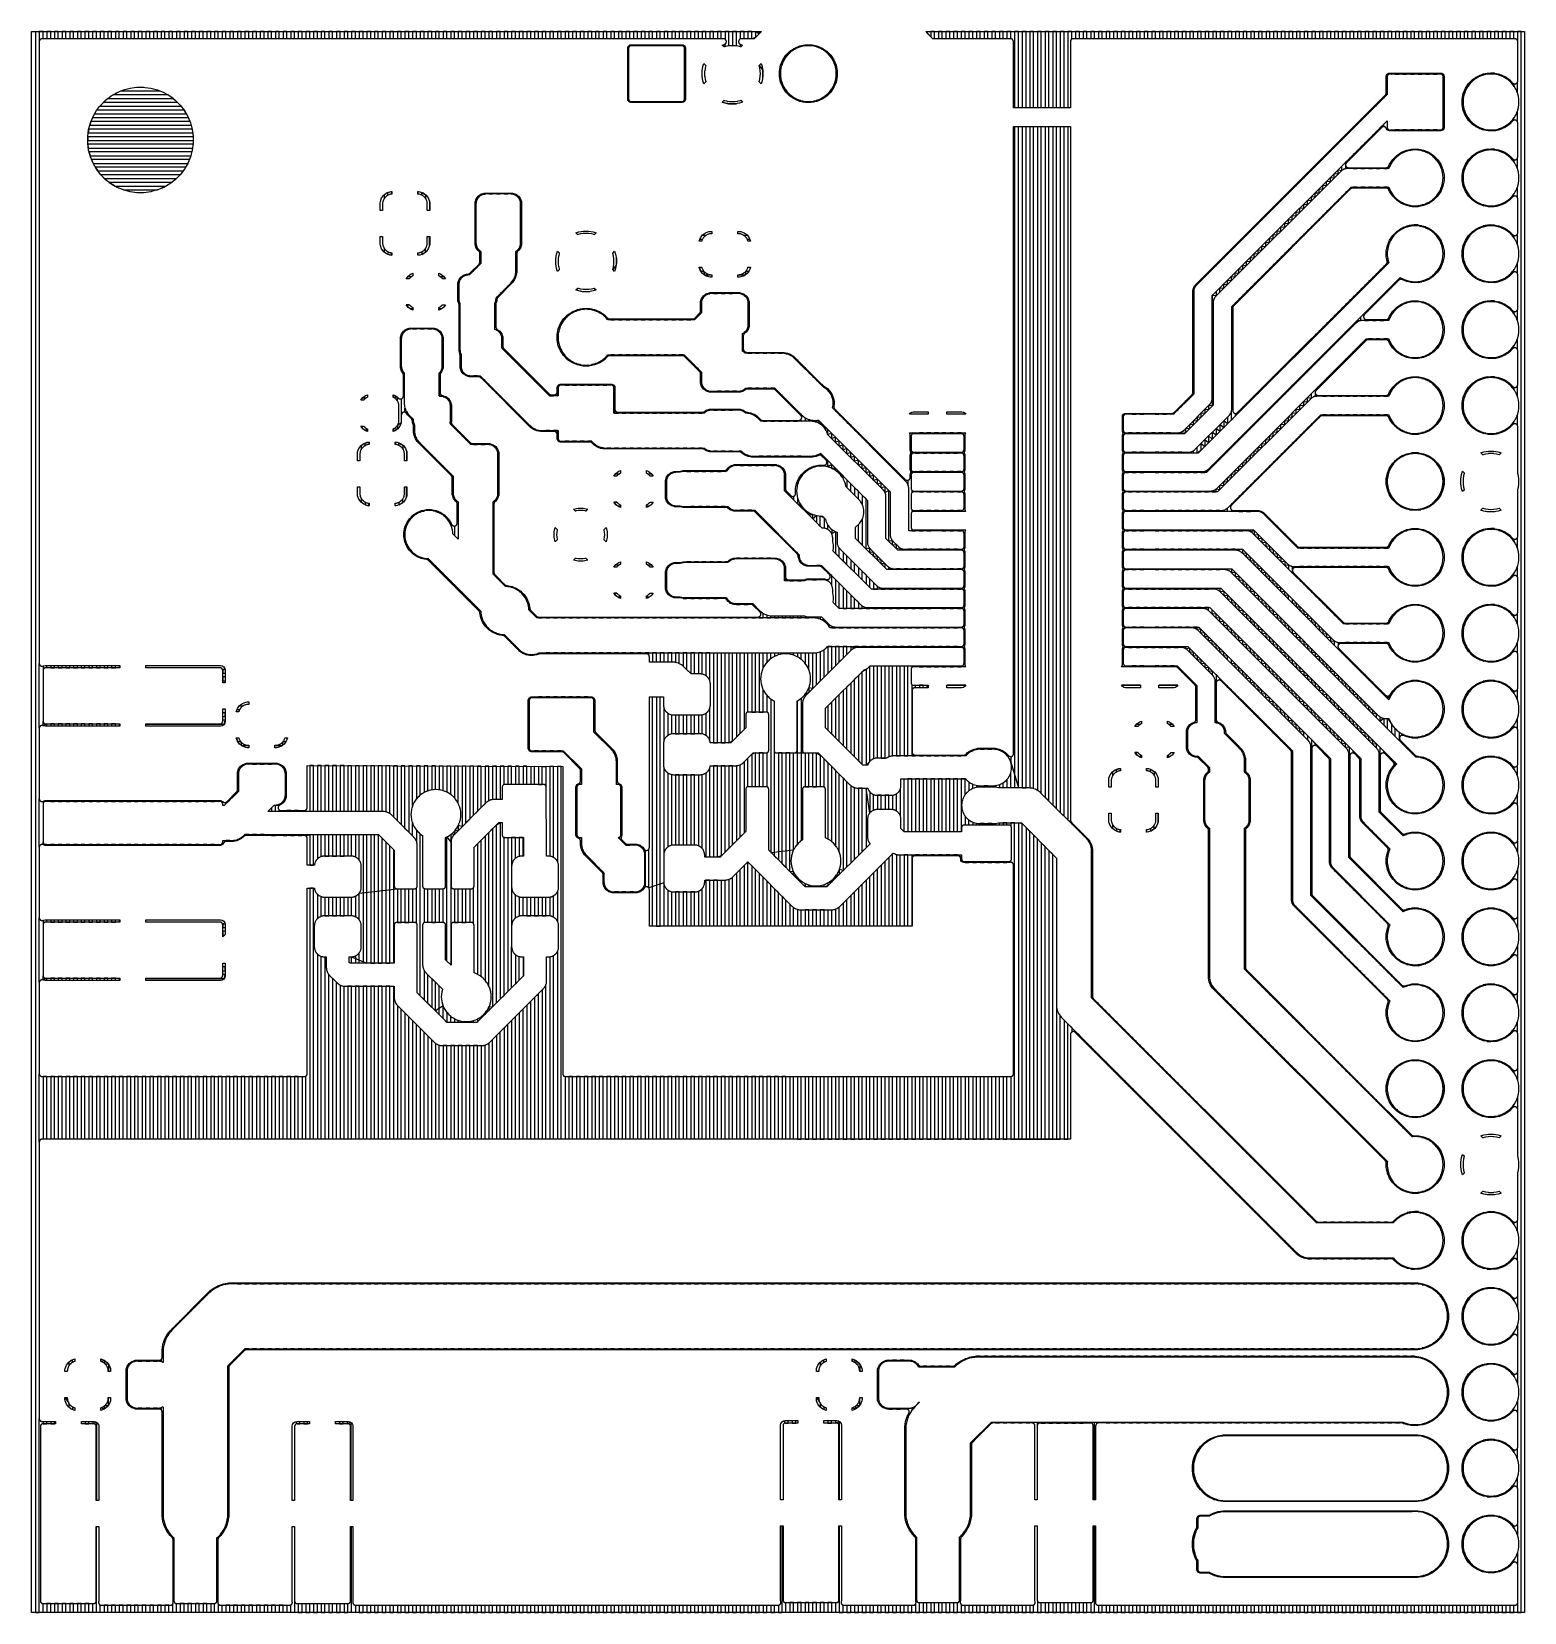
# Model space of a CAD drawing. Header units: metres. Extents: x 141.4 to 191.3, y -114.8 to -61.9.
import ezdxf

# ---------------------------------------------------------------- set-up
doc = ezdxf.new("R2010")
doc.units = ezdxf.units.M

msp = doc.modelspace()

# ---------------------------------------------------------------- linework, layer by layer
for points in [[(141.392, -61.907), (165.813, -61.907), (165.575, -62.145), (165.145, -62.145), (165.143, -62.145), (165.141, -62.145), (165.139, -62.145), (165.137, -62.145), (165.135, -62.146), (165.133, -62.146), (165.131, -62.146), (165.129, -62.147), (165.127, -62.147), (165.125, -62.147), (165.12, -62.149), (165.118, -62.149), (165.116, -62.15), (165.114, -62.15), (165.112, -62.151), (165.11, -62.152), (165.108, -62.152), (165.106, -62.153), (165.105, -62.154), (165.103, -62.155), (165.101, -62.156), (165.099, -62.157), (165.097, -62.158), (165.096, -62.159), (165.094, -62.16), (165.092, -62.161), (165.09, -62.162), (165.089, -62.163), (165.087, -62.165), (165.086, -62.166), (165.084, -62.167), (165.082, -62.169), (165.081, -62.17), (165.079, -62.172), (165.078, -62.173), (165.077, -62.175), (165.075, -62.176), (165.07, -62.183), (165.068, -62.184), (165.067, -62.186), (165.066, -62.188), (165.064, -62.189), (165.063, -62.191), (165.062, -62.193), (165.061, -62.195), (165.06, -62.196), (165.059, -62.198), (165.058, -62.2), (165.057, -62.202), (165.056, -62.204), (165.056, -62.206), (165.055, -62.208), (165.054, -62.21), (165.053, -62.212), (165.053, -62.214), (165.052, -62.216), (165.052, -62.218), (165.051, -62.22), (165.051, -62.222), (165.05, -62.224), (165.05, -62.226), (165.05, -62.228), (165.05, -62.23), (165.049, -62.232), (165.049, -62.234), (165.049, -62.236), (165.049, -62.238), (165.049, -62.24), (165.049, -62.243), (165.049, -62.245), (165.05, -62.253), (165.05, -62.255), (165.051, -62.258), (165.051, -62.26), (165.051, -62.262), (165.052, -62.264), (165.052, -62.266), (165.053, -62.268), (165.053, -62.27), (165.054, -62.272), (165.054, -62.274), (165.055, -62.276), (165.056, -62.278), (165.057, -62.28), (165.057, -62.282), (165.058, -62.283), (165.059, -62.285), (165.06, -62.287), (165.061, -62.289), (165.062, -62.291), (165.063, -62.293), (165.064, -62.294), (165.066, -62.296), (165.067, -62.298), (165.068, -62.299), (165.069, -62.301), (165.071, -62.303), (165.072, -62.304), (165.074, -62.306), (165.075, -62.307), (165.077, -62.309), (165.078, -62.31), (165.08, -62.311), (165.086, -62.317), (165.088, -62.318), (165.09, -62.32), (165.091, -62.321), (165.093, -62.322), (165.095, -62.323), (165.096, -62.324), (165.098, -62.326), (165.1, -62.327), (165.102, -62.328), (165.104, -62.329), (165.106, -62.329), (165.108, -62.33), (165.109, -62.331), (165.111, -62.332), (165.113, -62.333), (165.115, -62.333), (165.187, -62.357), (165.123, -62.42), (165.121, -62.42), (165.121, -62.42), (165.12, -62.419), (165.118, -62.418), (165.115, -62.418), (165.113, -62.417), (165.032, -62.397), (165.03, -62.396), (165.028, -62.396), (165.026, -62.396), (165.024, -62.395), (164.942, -62.383), (164.94, -62.383), (164.938, -62.383), (164.936, -62.382), (164.933, -62.382), (164.85, -62.378), (164.848, -62.378), (164.846, -62.378), (164.844, -62.378), (164.842, -62.378), (164.759, -62.382), (164.756, -62.382), (164.754, -62.383), (164.752, -62.383), (164.75, -62.383), (164.668, -62.395), (164.666, -62.396), (164.664, -62.396), (164.662, -62.396), (164.66, -62.397), (164.579, -62.417), (164.577, -62.418), (164.575, -62.418), (164.573, -62.419), (164.571, -62.42), (164.569, -62.42), (164.505, -62.357), (164.577, -62.333), (164.579, -62.333), (164.58, -62.332), (164.582, -62.331), (164.584, -62.33), (164.586, -62.33), (164.588, -62.329), (164.59, -62.328), (164.591, -62.327), (164.593, -62.326), (164.595, -62.325), (164.599, -62.322), (164.601, -62.321), (164.603, -62.32), (164.605, -62.319), (164.606, -62.317), (164.608, -62.316), (164.609, -62.315), (164.611, -62.314), (164.612, -62.312), (164.614, -62.311), (164.615, -62.309), (164.617, -62.308), (164.618, -62.306), (164.62, -62.305), (164.621, -62.303), (164.622, -62.302), (164.623, -62.3), (164.625, -62.298), (164.626, -62.297), (164.627, -62.295), (164.628, -62.293), (164.629, -62.291), (164.63, -62.29), (164.631, -62.288), (164.632, -62.286), (164.633, -62.284), (164.634, -62.282), (164.637, -62.274), (164.638, -62.272), (164.638, -62.27), (164.639, -62.268), (164.64, -62.266), (164.64, -62.264), (164.641, -62.262), (164.641, -62.26), (164.642, -62.258), (164.642, -62.256), (164.642, -62.254), (164.643, -62.252), (164.643, -62.25), (164.643, -62.248), (164.643, -62.246), (164.643, -62.244), (164.643, -62.242), (164.643, -62.239), (164.643, -62.237), (164.643, -62.235), (164.643, -62.233), (164.643, -62.231), (164.642, -62.229), (164.642, -62.227), (164.642, -62.225), (164.641, -62.223), (164.641, -62.221), (164.64, -62.219), (164.64, -62.217), (164.639, -62.215), (164.638, -62.213), (164.638, -62.211), (164.637, -62.209), (164.634, -62.201), (164.633, -62.199), (164.632, -62.197), (164.631, -62.195), (164.63, -62.193), (164.629, -62.191), (164.628, -62.19), (164.627, -62.188), (164.626, -62.186), (164.624, -62.184), (164.623, -62.183), (164.622, -62.181), (164.621, -62.179), (164.619, -62.178), (164.618, -62.176), (164.617, -62.175), (164.615, -62.173), (164.614, -62.172), (164.612, -62.17), (164.61, -62.169), (164.609, -62.168), (164.607, -62.166), (164.606, -62.165), (164.604, -62.164), (164.602, -62.163), (164.6, -62.162), (164.599, -62.16), (164.597, -62.159), (164.595, -62.158), (164.593, -62.157), (164.591, -62.157), (164.589, -62.156), (164.588, -62.155), (164.579, -62.151), (164.577, -62.151), (164.575, -62.15), (164.574, -62.149), (164.572, -62.149), (164.57, -62.148), (164.567, -62.148), (164.565, -62.147), (164.563, -62.147), (164.561, -62.146), (164.559, -62.146), (164.557, -62.146), (164.555, -62.145), (164.553, -62.145), (164.551, -62.145), (164.549, -62.145), (164.547, -62.145), (141.743, -62.145), (141.741, -62.145), (141.739, -62.145), (141.737, -62.145), (141.735, -62.145), (141.733, -62.146), (141.731, -62.146), (141.729, -62.146), (141.727, -62.147), (141.725, -62.147), (141.723, -62.148), (141.721, -62.148), (141.719, -62.149), (141.717, -62.149), (141.715, -62.15), (141.713, -62.151), (141.711, -62.151), (141.703, -62.155), (141.701, -62.156), (141.699, -62.157), (141.697, -62.157), (141.695, -62.158), (141.693, -62.159), (141.692, -62.16), (141.69, -62.162), (141.688, -62.163), (141.686, -62.164), (141.685, -62.165), (141.683, -62.166), (141.681, -62.168), (141.68, -62.169), (141.678, -62.17), (141.677, -62.172), (141.675, -62.173), (141.674, -62.175), (141.672, -62.176), (141.671, -62.178), (141.67, -62.179), (141.668, -62.181), (141.667, -62.183), (141.666, -62.184), (141.665, -62.186), (141.664, -62.188), (141.662, -62.19), (141.661, -62.191), (141.66, -62.193), (141.659, -62.195), (141.659, -62.197), (141.658, -62.199), (141.657, -62.201), (141.653, -62.209), (141.653, -62.211), (141.652, -62.213), (141.651, -62.215), (141.651, -62.217), (141.65, -62.219), (141.65, -62.221), (141.649, -62.223), (141.649, -62.225), (141.648, -62.227), (141.648, -62.229), (141.648, -62.231), (141.647, -62.233), (141.647, -62.235), (141.647, -62.237), (141.647, -62.239), (141.647, -62.242), (141.647, -83.049), (141.647, -83.051), (141.647, -83.053), (141.647, -83.056), (141.647, -83.058), (141.648, -83.06), (141.648, -83.062), (141.648, -83.064), (141.649, -83.066), (141.649, -83.068), (141.65, -83.07), (141.65, -83.072), (141.651, -83.074), (141.653, -83.08), (141.653, -83.082), (141.654, -83.084), (141.655, -83.086), (141.655, -83.088), (141.656, -83.09), (141.657, -83.092), (141.658, -83.094), (141.659, -83.096), (141.66, -83.098), (141.661, -83.099), (141.662, -83.101), (141.663, -83.103), (141.664, -83.105), (141.666, -83.106), (141.667, -83.108), (141.668, -83.11), (141.67, -83.111), (141.671, -83.113), (141.672, -83.114), (141.674, -83.116), (141.675, -83.117), (141.677, -83.119), (141.678, -83.12), (141.68, -83.121), (141.682, -83.123), (141.683, -83.124), (141.685, -83.125), (141.687, -83.126), (141.694, -83.131), (141.696, -83.132), (141.698, -83.133), (141.699, -83.135), (141.701, -83.136), (141.703, -83.136), (141.705, -83.137), (141.707, -83.138), (141.709, -83.139), (141.711, -83.14), (141.713, -83.141), (141.715, -83.141), (141.717, -83.142), (141.719, -83.142), (141.721, -83.143), (141.723, -83.143), (141.725, -83.144), (141.727, -83.144), (141.729, -83.145), (141.731, -83.145), (141.733, -83.145), (141.735, -83.145), (141.737, -83.145), (141.739, -83.146), (141.741, -83.146), (141.743, -83.146), (141.745, -83.145), (141.748, -83.145), (141.75, -83.145), (141.752, -83.145), (141.754, -83.145), (141.756, -83.144), (141.758, -83.144), (141.766, -83.142), (141.769, -83.142), (141.771, -83.141), (141.773, -83.141), (141.775, -83.14), (141.777, -83.14), (141.779, -83.139), (141.78, -83.138), (141.782, -83.137), (141.784, -83.137), (141.786, -83.136), (141.788, -83.135), (141.79, -83.134), (141.792, -83.133), (141.794, -83.132), (141.794, -83.131), (141.843, -83.122), (144.345, -83.122), (144.345, -83.202), (141.859, -83.202), (141.857, -83.202), (141.855, -83.202), (141.853, -83.202), (141.851, -83.202), (141.849, -83.202), (141.847, -83.203), (141.844, -83.203), (141.842, -83.203), (141.84, -83.204), (141.838, -83.204), (141.836, -83.205), (141.834, -83.205), (141.832, -83.206), (141.83, -83.207), (141.828, -83.207), (141.826, -83.208), (141.825, -83.209), (141.823, -83.21), (141.821, -83.211), (141.819, -83.212), (141.817, -83.213), (141.815, -83.214), (141.814, -83.215), (141.812, -83.216), (141.81, -83.217), (141.808, -83.218), (141.807, -83.22), (141.805, -83.221), (141.803, -83.222), (141.802, -83.224), (141.8, -83.225), (141.799, -83.226), (141.797, -83.228), (141.796, -83.23), (141.795, -83.231), (141.793, -83.233), (141.792, -83.234), (141.791, -83.236), (141.79, -83.238), (141.788, -83.239), (141.787, -83.241), (141.786, -83.243), (141.785, -83.245), (141.784, -83.247), (141.783, -83.248), (141.782, -83.25), (141.781, -83.252), (141.78, -83.254), (141.78, -83.256), (141.779, -83.258), (141.778, -83.26), (141.778, -83.262), (141.777, -83.264), (141.777, -83.266), (141.776, -83.268), (141.776, -83.27), (141.775, -83.272), (141.775, -83.274), (141.775, -83.276), (141.774, -83.278), (141.774, -83.28), (141.774, -83.282), (141.774, -83.285), (141.774, -83.287), (141.774, -84.988), (141.774, -84.99), (141.774, -84.993), (141.774, -84.995), (141.774, -84.997), (141.775, -84.999), (141.775, -85.001), (141.775, -85.003), (141.776, -85.005), (141.776, -85.007), (141.777, -85.009), (141.777, -85.011), (141.778, -85.013), (141.778, -85.015), (141.779, -85.017), (141.78, -85.019), (141.78, -85.021), (141.781, -85.023), (141.782, -85.025), (141.783, -85.027), (141.784, -85.028), (141.785, -85.03), (141.786, -85.032), (141.787, -85.034), (141.788, -85.036), (141.79, -85.037), (141.791, -85.039), (141.792, -85.041), (141.793, -85.042), (141.795, -85.044), (141.796, -85.045), (141.797, -85.047), (141.799, -85.049), (141.8, -85.05), (141.802, -85.051), (141.803, -85.053), (141.805, -85.054), (141.807, -85.055), (141.808, -85.057), (141.81, -85.058), (141.812, -85.059), (141.814, -85.06), (141.815, -85.061), (141.817, -85.062), (141.819, -85.063), (141.821, -85.064), (141.823, -85.065), (141.825, -85.066), (141.826, -85.067), (141.828, -85.068), (141.83, -85.068), (141.832, -85.069), (141.834, -85.07), (141.836, -85.07), (141.838, -85.071), (141.84, -85.071), (141.842, -85.072), (141.844, -85.072), (141.847, -85.072), (141.849, -85.073), (141.851, -85.073), (141.853, -85.073), (141.855, -85.073), (141.857, -85.073), (141.859, -85.073), (144.345, -85.073), (144.345, -85.153), (141.843, -85.153), (141.794, -85.144), (141.794, -85.143), (141.792, -85.142), (141.79, -85.141), (141.788, -85.14), (141.786, -85.139), (141.784, -85.138), (141.782, -85.138), (141.78, -85.137), (141.779, -85.136), (141.777, -85.135), (141.775, -85.135), (141.768, -85.133), (141.766, -85.132), (141.764, -85.132), (141.762, -85.131), (141.76, -85.131), (141.758, -85.13), (141.756, -85.13), (141.754, -85.13), (141.752, -85.13), (141.75, -85.129), (141.748, -85.129), (141.746, -85.129), (141.743, -85.129), (141.741, -85.129), (141.739, -85.129), (141.737, -85.129), (141.735, -85.13), (141.733, -85.13), (141.731, -85.13), (141.729, -85.13), (141.727, -85.131), (141.725, -85.131), (141.723, -85.132), (141.721, -85.132), (141.719, -85.133), (141.717, -85.134), (141.715, -85.134), (141.713, -85.135), (141.711, -85.136), (141.703, -85.139), (141.701, -85.14), (141.699, -85.141), (141.697, -85.142), (141.695, -85.143), (141.693, -85.144), (141.692, -85.145), (141.69, -85.146), (141.688, -85.147), (141.686, -85.148), (141.685, -85.149), (141.683, -85.151), (141.681, -85.152), (141.68, -85.153), (141.678, -85.155), (141.677, -85.156), (141.675, -85.157), (141.674, -85.159), (141.672, -85.161), (141.671, -85.162), (141.67, -85.164), (141.668, -85.165), (141.667, -85.167), (141.666, -85.169), (141.665, -85.17), (141.664, -85.172), (141.662, -85.174), (141.661, -85.176), (141.66, -85.178), (141.659, -85.179), (141.659, -85.181), (141.658, -85.183), (141.657, -85.185), (141.653, -85.193), (141.653, -85.195), (141.652, -85.197), (141.651, -85.199), (141.651, -85.201), (141.65, -85.203), (141.65, -85.205), (141.649, -85.207), (141.649, -85.209), (141.648, -85.211), (141.648, -85.213), (141.648, -85.215), (141.647, -85.217), (141.647, -85.219), (141.647, -85.222), (141.647, -85.224), (141.647, -85.226), (141.647, -87.579), (141.647, -87.581), (141.647, -87.583), (141.647, -87.585), (141.647, -87.588), (141.648, -87.59), (141.648, -87.592), (141.648, -87.594), (141.649, -87.596), (141.649, -87.598), (141.65, -87.6), (141.65, -87.602), (141.651, -87.604), (141.653, -87.61), (141.653, -87.612), (141.654, -87.614), (141.655, -87.616), (141.655, -87.618), (141.656, -87.62), (141.657, -87.622), (141.658, -87.624), (141.659, -87.626), (141.66, -87.627), (141.661, -87.629), (141.662, -87.631), (141.663, -87.633), (141.664, -87.635), (141.666, -87.636), (141.667, -87.638), (141.668, -87.64), (141.67, -87.641), (141.671, -87.643), (141.672, -87.644), (141.674, -87.646), (141.675, -87.647), (141.677, -87.649), (141.678, -87.65), (141.68, -87.651), (141.682, -87.653), (141.683, -87.654), (141.685, -87.655), (141.687, -87.656), (141.694, -87.661), (141.696, -87.662), (141.698, -87.663), (141.699, -87.664), (141.701, -87.665), (141.703, -87.666), (141.705, -87.667), (141.707, -87.668), (141.709, -87.669), (141.711, -87.67), (141.713, -87.671), (141.715, -87.671), (141.717, -87.672), (141.719, -87.672), (141.721, -87.673), (141.723, -87.673), (141.725, -87.674), (141.727, -87.674), (141.729, -87.675), (141.731, -87.675), (141.733, -87.675), (141.735, -87.675), (141.737, -87.675), (141.739, -87.675), (141.741, -87.675), (141.743, -87.675), (141.745, -87.675), (141.748, -87.675), (141.75, -87.675), (141.752, -87.675), (141.754, -87.675), (141.756, -87.674), (141.758, -87.674), (141.766, -87.672), (141.769, -87.672), (141.771, -87.671), (141.773, -87.671), (141.775, -87.67), (141.777, -87.669), (141.779, -87.669), (141.78, -87.668), (141.782, -87.667), (141.784, -87.666), (141.786, -87.666), (141.788, -87.665), (141.79, -87.664), (141.792, -87.663), (141.794, -87.662), (141.795, -87.661), (141.797, -87.659), (141.814, -87.648), (141.833, -87.644), (141.848, -87.641), (147.712, -87.641), (147.733, -87.646), (147.746, -87.648), (147.758, -87.656), (147.787, -87.676), (147.788, -87.676), (147.789, -87.678), (147.791, -87.679), (147.792, -87.681), (147.794, -87.682), (147.795, -87.683), (147.797, -87.685), (147.799, -87.686), (147.8, -87.687), (147.802, -87.688), (147.804, -87.69), (147.806, -87.691), (147.807, -87.692), (147.809, -87.693), (147.811, -87.694), (147.813, -87.695), (147.815, -87.695), (147.817, -87.696), (147.825, -87.7), (147.827, -87.7), (147.829, -87.701), (147.831, -87.702), (147.833, -87.702), (147.835, -87.703), (147.837, -87.704), (147.839, -87.704), (147.841, -87.704), (147.843, -87.705), (147.845, -87.705), (147.847, -87.705), (147.849, -87.706), (147.851, -87.706), (147.853, -87.706), (147.855, -87.706), (147.857, -87.706), (147.86, -87.706), (147.862, -87.706), (147.864, -87.706), (147.866, -87.706), (147.868, -87.705), (147.87, -87.705), (147.872, -87.705), (147.874, -87.704), (147.876, -87.704), (147.878, -87.704), (147.88, -87.703), (147.882, -87.702), (147.884, -87.702), (147.886, -87.701), (147.888, -87.7), (147.89, -87.7), (147.898, -87.696), (147.9, -87.695), (147.902, -87.695), (147.904, -87.694), (147.906, -87.693), (147.908, -87.692), (147.909, -87.691), (147.911, -87.69), (147.913, -87.688), (147.915, -87.687), (147.916, -87.686), (147.918, -87.685), (147.92, -87.683), (147.921, -87.682), (147.923, -87.681), (147.924, -87.679), (147.926, -87.678), (148.254, -87.349), (148.256, -87.348), (148.257, -87.346), (148.258, -87.345), (148.26, -87.343), (148.261, -87.342), (148.262, -87.34), (148.264, -87.338), (148.265, -87.336), (148.266, -87.335), (148.267, -87.333), (148.268, -87.331), (148.269, -87.329), (148.27, -87.327), (148.271, -87.326), (148.272, -87.324), (148.273, -87.322), (148.276, -87.314), (148.277, -87.312), (148.278, -87.31), (148.278, -87.308), (148.279, -87.306), (148.279, -87.304), (148.28, -87.302), (148.28, -87.3), (148.281, -87.298), (148.281, -87.296), (148.282, -87.294), (148.282, -87.291), (148.282, -87.289), (148.282, -87.287), (148.282, -87.285), (148.282, -87.283), (148.282, -87.281), (148.282, -86.706), (148.284, -86.69), (148.321, -86.583), (148.387, -86.495), (148.475, -86.429), (148.582, -86.392), (148.598, -86.39), (149.598, -86.39), (149.614, -86.392), (149.721, -86.429), (149.752, -86.452), (149.809, -86.495), (149.875, -86.583), (149.912, -86.69), (149.914, -86.706), (149.914, -87.506), (149.912, -87.522), (149.875, -87.629), (149.809, -87.717), (149.721, -87.783), (149.703, -87.789), (149.701, -87.79), (149.699, -87.79), (149.697, -87.791), (149.695, -87.792), (149.693, -87.793), (149.692, -87.794), (149.69, -87.795), (149.688, -87.796), (149.686, -87.797), (149.682, -87.8), (149.68, -87.801), (149.678, -87.802), (149.677, -87.803), (149.675, -87.805), (149.673, -87.806), (149.672, -87.807), (149.67, -87.809), (149.668, -87.81), (149.667, -87.812), (149.666, -87.813), (149.664, -87.815), (149.663, -87.816), (149.661, -87.818), (149.66, -87.819), (149.659, -87.821), (149.658, -87.823), (149.656, -87.825), (149.655, -87.826), (149.654, -87.828), (149.653, -87.83), (149.652, -87.832), (149.651, -87.834), (149.65, -87.836), (149.649, -87.837), (149.648, -87.839), (149.645, -87.847), (149.644, -87.849), (149.644, -87.851), (149.643, -87.853), (149.642, -87.855), (149.642, -87.857), (149.641, -87.859), (149.641, -87.861), (149.64, -87.863), (149.64, -87.865), (149.64, -87.868), (149.639, -87.87), (149.639, -87.872), (149.639, -87.874), (149.639, -87.876), (149.639, -87.878), (149.639, -87.88), (149.639, -87.882), (149.639, -87.884), (149.639, -87.886), (149.639, -87.888), (149.639, -87.89), (149.64, -87.892), (149.64, -87.895), (149.64, -87.897), (149.641, -87.899), (149.641, -87.901), (149.642, -87.903), (149.642, -87.905), (149.643, -87.907), (149.644, -87.909), (149.644, -87.911), (149.645, -87.913), (149.648, -87.921), (149.649, -87.923), (149.65, -87.924), (149.651, -87.926), (149.652, -87.928), (149.653, -87.93), (149.654, -87.932), (149.655, -87.934), (149.656, -87.935), (149.657, -87.937), (149.659, -87.939), (149.66, -87.94), (149.661, -87.942), (149.663, -87.944), (149.664, -87.945), (149.665, -87.947), (149.667, -87.948), (149.668, -87.95), (149.67, -87.951), (149.671, -87.952), (149.673, -87.954), (149.675, -87.955), (149.676, -87.956), (149.678, -87.958), (149.68, -87.959), (149.681, -87.96), (149.683, -87.961), (149.685, -87.962), (149.687, -87.963), (149.689, -87.964), (149.691, -87.965), (149.693, -87.966), (149.694, -87.967), (149.703, -87.97), (149.705, -87.971), (149.706, -87.972), (149.708, -87.972), (149.71, -87.973), (149.712, -87.973), (149.714, -87.974), (149.716, -87.974), (149.719, -87.975), (149.721, -87.975), (149.723, -87.976), (149.725, -87.976), (149.727, -87.976), (149.729, -87.976), (149.731, -87.976), (149.733, -87.976), (149.735, -87.976), (150.514, -87.976), (150.516, -87.976), (150.518, -87.976), (150.521, -87.976), (150.523, -87.976), (150.525, -87.976), (150.527, -87.976), (150.529, -87.975), (150.531, -87.975), (150.533, -87.974), (150.535, -87.974), (150.537, -87.973), (150.539, -87.973), (150.541, -87.972), (150.543, -87.972), (150.545, -87.971), (150.547, -87.97), (150.555, -87.967), (150.557, -87.966), (150.559, -87.965), (150.561, -87.964), (150.562, -87.963), (150.564, -87.962), (150.566, -87.961), (150.568, -87.96), (150.57, -87.959), (150.571, -87.958), (150.573, -87.956), (150.575, -87.955), (150.576, -87.954), (150.578, -87.952), (150.58, -87.951), (150.581, -87.95), (150.583, -87.948), (150.584, -87.947), (150.585, -87.945), (150.587, -87.944), (150.588, -87.942), (150.589, -87.94), (150.591, -87.939), (150.592, -87.937), (150.593, -87.935), (150.594, -87.934), (150.595, -87.932), (150.596, -87.93), (150.597, -87.928), (150.598, -87.926), (150.599, -87.924), (150.6, -87.923), (150.601, -87.921), (150.604, -87.913), (150.605, -87.911), (150.606, -87.909), (150.607, -87.907), (150.607, -87.905), (150.608, -87.903), (150.608, -87.901), (150.609, -87.899), (150.609, -87.897), (150.61, -87.895), (150.61, -87.892), (150.61, -87.89), (150.61, -87.888), (150.611, -87.886), (150.611, -87.884), (150.611, -87.882), (150.611, -87.88), (150.611, -86.469), (159.171, -86.499), (159.171, -96.759), (159.171, -96.759), (159.171, -96.761), (159.17, -96.763), (159.17, -96.765), (159.169, -96.768), (159.169, -96.77), (159.169, -96.772), (159.168, -96.774), (159.168, -96.776), (159.168, -96.778), (159.168, -96.78), (159.168, -96.782), (159.168, -96.784), (159.168, -96.786), (159.168, -96.788), (159.168, -96.79), (159.169, -96.792), (159.169, -96.795), (159.169, -96.797), (159.17, -96.799), (159.17, -96.801), (159.171, -96.803), (159.171, -96.805), (159.172, -96.807), (159.172, -96.809), (159.173, -96.811), (159.174, -96.813), (159.174, -96.815), (159.178, -96.823), (159.179, -96.825), (159.18, -96.827), (159.18, -96.828), (159.181, -96.83), (159.182, -96.832), (159.183, -96.834), (159.185, -96.836), (159.186, -96.837), (159.187, -96.839), (159.188, -96.841), (159.189, -96.842), (159.191, -96.844), (159.192, -96.846), (159.193, -96.847), (159.195, -96.849), (159.196, -96.85), (159.198, -96.852), (159.199, -96.853), (159.201, -96.855), (159.202, -96.856), (159.204, -96.857), (159.206, -96.858), (159.207, -96.86), (159.209, -96.861), (159.211, -96.862), (159.213, -96.863), (159.214, -96.864), (159.216, -96.865), (159.218, -96.866), (159.22, -96.867), (159.222, -96.868), (159.224, -96.869), (159.232, -96.872), (159.234, -96.873), (159.236, -96.874), (159.238, -96.874), (159.24, -96.875), (159.242, -96.875), (159.244, -96.876), (159.246, -96.876), (159.248, -96.877), (159.25, -96.877), (159.252, -96.878), (159.254, -96.878), (159.256, -96.878), (159.258, -96.878), (159.26, -96.878), (159.262, -96.879), (159.265, -96.879), (174.154, -96.879), (174.157, -96.879), (174.159, -96.878), (174.161, -96.878), (174.163, -96.878), (174.165, -96.878), (174.167, -96.878), (174.169, -96.877), (174.171, -96.877), (174.173, -96.876), (174.175, -96.876), (174.177, -96.875), (174.179, -96.875), (174.181, -96.874), (174.183, -96.874), (174.185, -96.873), (174.187, -96.872), (174.195, -96.869), (174.197, -96.868), (174.199, -96.867), (174.201, -96.866), (174.203, -96.865), (174.205, -96.864), (174.206, -96.863), (174.208, -96.862), (174.21, -96.861), (174.212, -96.86), (174.213, -96.858), (174.215, -96.857), (174.217, -96.856), (174.218, -96.855), (174.22, -96.853), (174.221, -96.852), (174.223, -96.85), (174.224, -96.849), (174.226, -96.847), (174.227, -96.846), (174.228, -96.844), (174.23, -96.842), (174.231, -96.841), (174.232, -96.839), (174.233, -96.837), (174.234, -96.836), (174.236, -96.834), (174.237, -96.832), (174.238, -96.83), (174.239, -96.828), (174.239, -96.827), (174.24, -96.825), (174.241, -96.823), (174.245, -96.815), (174.245, -96.813), (174.246, -96.811), (174.247, -96.809), (174.247, -96.807), (174.248, -96.805), (174.248, -96.803), (174.249, -96.801), (174.249, -96.799), (174.25, -96.797), (174.25, -96.795), (174.25, -96.792), (174.251, -96.79), (174.251, -96.788), (174.251, -96.786), (174.251, -96.784), (174.251, -96.782), (174.251, -89.804), (174.251, -89.802), (174.251, -89.8), (174.251, -89.797), (174.251, -89.795), (174.25, -89.793), (174.25, -89.791), (174.25, -89.789), (174.25, -89.787), (174.249, -89.785), (174.249, -89.783), (174.248, -89.781), (174.248, -89.779), (174.247, -89.777), (174.246, -89.775), (174.246, -89.773), (174.245, -89.771), (174.244, -89.769), (174.243, -89.767), (174.243, -89.765), (174.242, -89.763), (174.241, -89.761), (174.24, -89.76), (174.239, -89.758), (174.238, -89.756), (174.236, -89.754), (174.232, -89.747), (174.23, -89.745), (174.229, -89.744), (174.228, -89.742), (174.227, -89.74), (174.225, -89.739), (174.224, -89.737), (174.222, -89.736), (174.221, -89.734), (174.219, -89.733), (174.218, -89.731), (174.216, -89.73), (174.215, -89.728), (174.213, -89.727), (174.212, -89.726), (174.21, -89.725), (174.208, -89.723), (174.206, -89.722), (174.205, -89.721), (174.203, -89.72), (174.201, -89.719), (174.199, -89.718), (174.197, -89.717), (174.195, -89.716), (174.193, -89.716), (174.191, -89.715), (174.19, -89.714), (174.188, -89.713), (174.186, -89.713), (174.184, -89.712), (174.182, -89.712), (174.18, -89.711), (174.177, -89.711), (174.169, -89.709), (174.167, -89.709), (174.165, -89.708), (174.163, -89.708), (174.161, -89.708), (174.159, -89.708), (174.156, -89.708), (174.154, -89.707), (174.152, -89.707), (174.15, -89.707), (174.148, -89.708), (174.146, -89.708), (174.144, -89.708), (174.142, -89.708), (174.14, -89.708), (174.138, -89.709), (174.136, -89.709), (174.111, -89.714), (172.588, -89.714), (172.554, -89.707), (172.516, -89.682), (172.491, -89.644), (172.484, -89.61), (172.484, -89.586), (172.484, -89.583), (172.484, -89.581), (172.484, -89.579), (172.484, -89.577), (172.483, -89.575), (172.483, -89.573), (172.483, -89.571), (172.482, -89.569), (172.482, -89.567), (172.481, -89.565), (172.481, -89.563), (172.48, -89.561), (172.48, -89.559), (172.479, -89.557), (172.478, -89.555), (172.478, -89.553), (172.474, -89.545), (172.473, -89.543), (172.472, -89.541), (172.472, -89.539), (172.471, -89.537), (172.47, -89.535), (172.469, -89.534), (172.467, -89.532), (172.466, -89.53), (172.465, -89.528), (172.464, -89.527), (172.463, -89.525), (172.461, -89.523), (172.46, -89.522), (172.459, -89.52), (172.457, -89.519), (172.456, -89.517), (172.454, -89.516), (172.453, -89.514), (172.451, -89.513), (172.45, -89.512), (172.448, -89.51), (172.446, -89.509), (172.445, -89.508), (172.443, -89.507), (172.441, -89.506), (172.439, -89.504), (172.438, -89.503), (172.436, -89.502), (172.434, -89.501), (172.432, -89.501), (172.43, -89.5), (172.428, -89.499), (172.42, -89.495), (172.418, -89.495), (172.416, -89.494), (172.414, -89.493), (172.412, -89.493), (172.41, -89.492), (172.408, -89.492), (172.406, -89.491), (172.404, -89.491), (172.402, -89.49), (172.4, -89.49), (172.398, -89.49), (172.396, -89.489), (172.394, -89.489), (172.392, -89.489), (172.39, -89.489), (172.387, -89.489), (170.953, -89.489), (170.951, -89.489), (170.949, -89.489), (170.947, -89.489), (170.945, -89.489), (170.943, -89.49), (170.941, -89.49), (170.939, -89.49), (170.937, -89.491), (170.935, -89.491), (170.933, -89.492), (170.931, -89.492), (170.929, -89.493), (170.927, -89.493), (170.925, -89.494), (170.923, -89.495), (170.921, -89.495), (170.913, -89.499), (170.911, -89.5), (170.909, -89.501), (170.907, -89.501), (170.905, -89.502), (170.903, -89.503), (170.902, -89.504), (170.9, -89.506), (170.898, -89.507), (170.896, -89.508), (170.895, -89.509), (170.893, -89.51), (170.891, -89.512), (170.89, -89.513), (170.888, -89.514), (170.887, -89.516), (170.885, -89.517), (170.884, -89.519), (170.882, -89.52), (170.881, -89.522), (170.88, -89.523), (170.878, -89.525), (170.877, -89.527), (170.876, -89.528), (170.875, -89.53), (170.874, -89.532), (170.872, -89.534), (170.871, -89.535), (170.87, -89.537), (170.869, -89.539), (170.869, -89.541), (170.868, -89.543), (170.867, -89.545), (170.863, -89.553), (170.863, -89.555), (170.862, -89.557), (170.861, -89.559), (170.861, -89.561), (170.86, -89.563), (170.86, -89.565), (170.859, -89.567), (170.859, -89.569), (170.858, -89.571), (170.858, -89.573), (170.858, -89.575), (170.857, -89.577), (170.857, -89.579), (170.857, -89.581), (170.857, -89.583), (170.857, -89.586), (170.857, -91.839), (162.065, -91.839), (162.065, -90.62), (162.065, -90.618), (162.065, -90.616), (162.065, -90.614), (162.065, -90.612), (162.064, -90.61), (162.064, -90.608), (162.064, -90.606), (162.064, -90.604), (162.063, -90.602), (162.063, -90.6), (162.062, -90.598), (162.062, -90.596), (162.061, -90.594), (162.061, -90.592), (162.06, -90.59), (162.059, -90.588), (162.058, -90.586), (162.058, -90.584), (162.057, -90.582), (162.056, -90.58), (162.055, -90.578), (162.054, -90.577), (162.053, -90.575), (162.048, -90.567), (162.047, -90.565), (162.046, -90.564), (162.045, -90.562), (162.043, -90.56), (162.042, -90.559), (162.041, -90.557), (162.04, -90.555), (162.038, -90.554), (162.037, -90.552), (162.035, -90.551), (162.034, -90.549), (162.032, -90.548), (162.031, -90.547), (162.029, -90.545), (162.027, -90.544), (162.026, -90.543), (162.024, -90.541), (162.022, -90.54), (162.021, -90.539), (162.019, -90.538), (162.017, -90.537), (162.015, -90.536), (162.013, -90.535), (162.011, -90.534), (162.01, -90.533), (162.008, -90.532), (162.006, -90.532), (162.004, -90.531), (162.002, -90.53), (162, -90.53), (161.998, -90.529), (161.996, -90.529), (161.987, -90.526), (161.985, -90.526), (161.983, -90.526), (161.981, -90.525), (161.979, -90.525), (161.977, -90.525), (161.975, -90.524), (161.973, -90.524), (161.971, -90.524), (161.969, -90.524), (161.967, -90.524), (161.965, -90.524), (161.962, -90.524), (161.96, -90.524), (161.958, -90.524), (161.956, -90.525), (161.954, -90.525), (161.952, -90.525), (161.95, -90.526), (161.948, -90.526), (161.946, -90.527), (161.944, -90.527), (161.942, -90.528), (161.94, -90.528), (161.938, -90.529), (161.936, -90.53), (161.934, -90.53), (161.932, -90.531), (161.93, -90.532), (161.928, -90.533), (161.927, -90.534), (161.925, -90.535), (161.923, -90.536), (161.915, -90.541), (161.914, -90.542), (161.912, -90.543), (161.91, -90.544), (161.908, -90.545), (161.907, -90.547), (161.905, -90.548), (161.904, -90.549), (161.902, -90.551), (161.9, -90.552), (161.899, -90.554), (161.898, -90.555), (161.896, -90.557), (161.895, -90.558), (161.893, -90.56), (161.892, -90.561), (161.891, -90.563), (161.843, -90.627), (161.755, -90.693), (161.648, -90.73), (161.632, -90.732), (160.832, -90.732), (160.816, -90.73), (160.752, -90.708), (160.709, -90.693), (160.695, -90.682), (160.621, -90.627), (160.571, -90.561), (160.555, -90.539), (160.518, -90.432), (160.516, -90.416), (160.516, -90.111), (160.516, -90.109), (160.516, -90.107), (160.516, -90.105), (160.516, -90.103), (160.516, -90.101), (160.516, -90.098), (160.515, -90.096), (160.515, -90.094), (160.514, -90.092), (160.514, -90.09), (160.513, -90.088), (160.513, -90.086), (160.512, -90.084), (160.512, -90.082), (160.511, -90.08), (160.51, -90.078), (160.507, -90.07), (160.506, -90.068), (160.505, -90.066), (160.504, -90.065), (160.503, -90.063), (160.502, -90.061), (160.501, -90.059), (160.5, -90.057), (160.499, -90.056), (160.498, -90.054), (160.496, -90.052), (160.495, -90.05), (160.494, -90.049), (160.492, -90.047), (160.491, -90.046), (160.49, -90.044), (160.488, -90.043), (159.897, -89.452), (159.83, -89.351), (159.821, -89.33), (159.784, -89.239), (159.772, -89.18), (159.76, -89.12), (159.76, -88.994), (159.76, -88.992), (159.76, -88.99), (159.76, -88.988), (159.76, -88.985), (159.759, -88.983), (159.759, -88.981), (159.759, -88.979), (159.758, -88.977), (159.758, -88.975), (159.757, -88.973), (159.757, -88.971), (159.756, -88.969), (159.754, -88.963), (159.754, -88.961), (159.753, -88.959), (159.752, -88.957), (159.752, -88.955), (159.751, -88.953), (159.75, -88.951), (159.749, -88.949), (159.748, -88.947), (159.747, -88.946), (159.746, -88.944), (159.745, -88.942), (159.744, -88.94), (159.743, -88.938), (159.741, -88.937), (159.74, -88.935), (159.739, -88.934), (159.737, -88.932), (159.736, -88.93), (159.735, -88.929), (159.733, -88.927), (159.732, -88.926), (159.73, -88.924), (159.729, -88.923), (159.727, -88.922), (159.725, -88.92), (159.724, -88.919), (159.722, -88.918), (159.72, -88.917), (159.713, -88.912), (159.711, -88.911), (159.709, -88.91), (159.708, -88.909), (159.706, -88.908), (159.704, -88.907), (159.702, -88.906), (159.7, -88.905), (159.698, -88.904), (159.696, -88.903), (159.694, -88.903), (159.692, -88.902), (159.69, -88.901), (159.688, -88.901), (159.686, -88.9), (159.684, -88.9), (159.682, -88.899), (159.68, -88.899), (159.65, -88.879), (159.642, -88.873), (159.617, -88.835), (159.61, -88.801), (159.61, -87.179), (159.611, -87.172), (159.617, -87.145), (159.642, -87.107), (159.68, -87.081), (159.682, -87.081), (159.684, -87.08), (159.686, -87.08), (159.688, -87.079), (159.69, -87.079), (159.692, -87.078), (159.694, -87.077), (159.696, -87.077), (159.698, -87.076), (159.7, -87.075), (159.702, -87.074), (159.704, -87.073), (159.706, -87.072), (159.712, -87.069), (159.714, -87.068), (159.715, -87.067), (159.717, -87.066), (159.719, -87.065), (159.721, -87.064), (159.722, -87.063), (159.724, -87.061), (159.726, -87.06), (159.727, -87.059), (159.729, -87.057), (159.73, -87.056), (159.732, -87.054), (159.733, -87.053), (159.735, -87.051), (159.736, -87.05), (159.737, -87.048), (159.739, -87.047), (159.74, -87.045), (159.741, -87.043), (159.742, -87.042), (159.743, -87.04), (159.745, -87.038), (159.746, -87.036), (159.747, -87.034), (159.748, -87.033), (159.748, -87.031), (159.749, -87.029), (159.75, -87.027), (159.754, -87.019), (159.754, -87.017), (159.755, -87.015), (159.756, -87.013), (159.756, -87.011), (159.757, -87.009), (159.757, -87.007), (159.758, -87.005), (159.758, -87.003), (159.759, -87.001), (159.759, -86.999), (159.759, -86.997), (159.76, -86.995), (159.76, -86.992), (159.76, -86.99), (159.76, -86.988), (159.76, -86.986), (159.76, -86.635), (159.76, -86.633), (159.76, -86.631), (159.76, -86.629), (159.76, -86.627), (159.759, -86.625), (159.759, -86.622), (159.759, -86.62), (159.758, -86.618), (159.758, -86.616), (159.757, -86.614), (159.757, -86.612), (159.756, -86.61), (159.756, -86.608), (159.755, -86.606), (159.754, -86.604), (159.754, -86.602), (159.75, -86.594), (159.749, -86.592), (159.748, -86.59), (159.748, -86.589), (159.747, -86.587), (159.746, -86.585), (159.745, -86.583), (159.743, -86.581), (159.742, -86.58), (159.741, -86.578), (159.74, -86.576), (159.739, -86.574), (159.737, -86.573), (159.736, -86.571), (159.735, -86.57), (159.733, -86.568), (159.732, -86.567), (159.199, -86.034), (159.197, -86.032), (159.196, -86.031), (159.194, -86.03), (159.193, -86.028), (159.191, -86.027), (159.189, -86.026), (159.188, -86.024), (159.186, -86.023), (159.184, -86.022), (159.182, -86.021), (159.181, -86.02), (159.179, -86.019), (159.177, -86.018), (159.175, -86.017), (159.173, -86.016), (159.171, -86.015), (159.163, -86.012), (159.161, -86.011), (159.159, -86.01), (159.157, -86.01), (159.155, -86.009), (159.153, -86.009), (159.151, -86.008), (159.149, -86.008), (159.147, -86.007), (159.145, -86.007), (159.143, -86.006), (159.141, -86.006), (159.139, -86.006), (159.137, -86.006), (159.135, -86.006), (159.133, -86.006), (159.131, -86.006), (158.114, -86.006), (158.08, -85.999), (158.042, -85.973), (158.017, -85.935), (158.01, -85.901), (158.01, -84.279), (158.011, -84.272), (158.017, -84.245), (158.042, -84.207), (158.08, -84.181), (158.099, -84.177), (158.114, -84.174), (160.137, -84.174), (160.158, -84.179), (160.171, -84.181), (160.209, -84.207), (160.234, -84.245), (160.241, -84.279), (160.241, -85.295), (160.241, -85.297), (160.241, -85.299), (160.241, -85.301), (160.241, -85.303), (160.242, -85.305), (160.242, -85.308), (160.242, -85.31), (160.243, -85.312), (160.243, -85.314), (160.244, -85.316), (160.244, -85.318), (160.245, -85.32), (160.245, -85.322), (160.246, -85.324), (160.247, -85.326), (160.247, -85.328), (160.251, -85.336), (160.252, -85.338), (160.253, -85.34), (160.253, -85.341), (160.254, -85.343), (160.255, -85.345), (160.256, -85.347), (160.258, -85.349), (160.259, -85.35), (160.26, -85.352), (160.261, -85.354), (160.262, -85.356), (160.264, -85.357), (160.265, -85.359), (160.266, -85.36), (160.268, -85.362), (160.269, -85.363), (160.854, -85.948), (160.921, -86.048), (160.952, -86.123), (160.967, -86.16), (160.984, -86.243), (160.984, -86.243), (160.991, -86.279), (160.991, -86.986), (160.991, -86.988), (160.991, -86.99), (160.991, -86.992), (160.991, -86.995), (160.992, -86.997), (160.992, -86.999), (160.992, -87.001), (160.993, -87.003), (160.993, -87.005), (160.994, -87.007), (160.994, -87.009), (160.995, -87.011), (160.997, -87.017), (160.997, -87.019), (160.998, -87.021), (160.999, -87.023), (160.999, -87.025), (161, -87.027), (161.001, -87.029), (161.002, -87.031), (161.003, -87.033), (161.004, -87.034), (161.005, -87.036), (161.006, -87.038), (161.007, -87.04), (161.008, -87.042), (161.01, -87.043), (161.011, -87.045), (161.012, -87.046), (161.014, -87.048), (161.015, -87.05), (161.016, -87.051), (161.018, -87.053), (161.019, -87.054), (161.021, -87.056), (161.022, -87.057), (161.024, -87.058), (161.026, -87.06), (161.027, -87.061), (161.029, -87.062), (161.031, -87.063), (161.038, -87.068), (161.04, -87.069), (161.042, -87.07), (161.043, -87.071), (161.045, -87.072), (161.047, -87.073), (161.049, -87.074), (161.051, -87.075), (161.053, -87.076), (161.055, -87.077), (161.057, -87.077), (161.059, -87.078), (161.061, -87.079), (161.063, -87.079), (161.065, -87.08), (161.067, -87.08), (161.069, -87.081), (161.071, -87.081), (161.09, -87.094), (161.109, -87.107), (161.134, -87.145), (161.141, -87.179), (161.141, -88.801), (161.134, -88.835), (161.133, -88.837), (161.132, -88.839), (161.131, -88.84), (161.13, -88.842), (161.129, -88.844), (161.128, -88.846), (161.127, -88.848), (161.126, -88.85), (161.125, -88.852), (161.124, -88.853), (161.124, -88.855), (161.123, -88.857), (161.122, -88.859), (161.121, -88.866), (161.12, -88.868), (161.119, -88.87), (161.119, -88.872), (161.118, -88.874), (161.118, -88.876), (161.118, -88.878), (161.117, -88.88), (161.117, -88.882), (161.117, -88.884), (161.117, -88.886), (161.117, -88.888), (161.117, -88.89), (161.117, -88.893), (161.117, -88.895), (161.117, -88.897), (161.117, -88.899), (161.117, -88.901), (161.118, -88.903), (161.118, -88.905), (161.118, -88.907), (161.119, -88.909), (161.119, -88.911), (161.12, -88.913), (161.121, -88.915), (161.121, -88.917), (161.122, -88.919), (161.123, -88.921), (161.123, -88.923), (161.127, -88.931), (161.128, -88.933), (161.128, -88.935), (161.129, -88.937), (161.13, -88.939), (161.131, -88.94), (161.132, -88.942), (161.133, -88.944), (161.135, -88.946), (161.136, -88.948), (161.137, -88.949), (161.138, -88.951), (161.14, -88.952), (161.141, -88.954), (161.142, -88.956), (161.144, -88.957), (161.145, -88.959), (161.259, -89.072), (161.26, -89.074), (161.262, -89.075), (161.263, -89.076), (161.265, -89.078), (161.266, -89.079), (161.268, -89.08), (161.27, -89.082), (161.272, -89.083), (161.273, -89.084), (161.275, -89.085), (161.277, -89.086), (161.279, -89.087), (161.281, -89.088), (161.282, -89.089), (161.284, -89.09), (161.286, -89.091), (161.294, -89.094), (161.296, -89.095), (161.298, -89.096), (161.3, -89.096), (161.302, -89.097), (161.304, -89.097), (161.306, -89.098), (161.308, -89.098), (161.31, -89.099), (161.312, -89.099), (161.314, -89.1), (161.317, -89.1), (161.319, -89.1), (161.321, -89.1), (161.323, -89.1), (161.325, -89.1), (161.327, -89.1), (161.632, -89.1), (161.648, -89.102), (161.755, -89.139), (161.784, -89.161), (161.843, -89.205), (161.868, -89.238), (161.891, -89.269), (161.891, -89.269), (161.892, -89.271), (161.893, -89.272), (161.895, -89.274), (161.896, -89.275), (161.897, -89.277), (161.899, -89.278), (161.9, -89.28), (161.902, -89.281), (161.903, -89.283), (161.905, -89.284), (161.906, -89.285), (161.908, -89.287), (161.91, -89.288), (161.911, -89.289), (161.913, -89.29), (161.915, -89.292), (161.917, -89.293), (161.918, -89.294), (161.92, -89.295), (161.922, -89.296), (161.924, -89.297), (161.926, -89.298), (161.928, -89.298), (161.936, -89.302), (161.938, -89.302), (161.94, -89.303), (161.942, -89.304), (161.944, -89.305), (161.946, -89.305), (161.948, -89.306), (161.95, -89.306), (161.952, -89.307), (161.954, -89.307), (161.956, -89.307), (161.958, -89.308), (161.96, -89.308), (161.962, -89.308), (161.964, -89.308), (161.966, -89.308), (161.968, -89.308), (161.971, -89.308), (161.973, -89.308), (161.975, -89.308), (161.977, -89.308), (161.979, -89.308), (161.981, -89.307), (161.983, -89.307), (161.985, -89.307), (161.987, -89.306), (161.989, -89.306), (161.991, -89.305), (161.993, -89.305), (161.995, -89.304), (161.997, -89.303), (161.999, -89.302), (162.001, -89.302), (162.009, -89.298), (162.011, -89.298), (162.013, -89.297), (162.015, -89.296), (162.017, -89.295), (162.019, -89.294), (162.02, -89.293), (162.022, -89.292), (162.024, -89.29), (162.026, -89.289), (162.027, -89.288), (162.029, -89.287), (162.031, -89.286), (162.032, -89.284), (162.034, -89.283), (162.035, -89.281), (162.037, -89.28), (162.038, -89.278), (162.04, -89.277), (162.041, -89.275), (162.042, -89.274), (162.044, -89.272), (162.045, -89.27), (162.046, -89.269), (162.047, -89.267), (162.048, -89.265), (162.05, -89.264), (162.051, -89.262), (162.052, -89.26), (162.053, -89.258), (162.053, -89.256), (162.054, -89.254), (162.055, -89.252), (162.059, -89.244), (162.059, -89.242), (162.06, -89.24), (162.061, -89.238), (162.061, -89.236), (162.062, -89.234), (162.062, -89.232), (162.063, -89.23), (162.063, -89.228), (162.064, -89.226), (162.064, -89.224), (162.064, -89.222), (162.065, -89.22), (162.065, -89.218), (162.065, -89.216), (162.065, -89.214), (162.065, -89.212), (162.065, -84.174), (162.537, -84.174), (162.537, -84.44), (162.537, -84.442), (162.537, -84.444), (162.538, -84.469), (162.538, -84.471), (162.539, -84.473), (162.539, -84.475), (162.539, -84.477), (162.543, -84.501), (162.543, -84.503), (162.543, -84.505), (162.544, -84.507), (162.544, -84.509), (162.55, -84.533), (162.551, -84.535), (162.551, -84.537), (162.552, -84.539), (162.553, -84.541), (162.561, -84.564), (162.562, -84.566), (162.563, -84.568), (162.563, -84.57), (162.564, -84.572), (162.575, -84.594), (162.576, -84.596), (162.577, -84.598), (162.578, -84.6), (162.579, -84.602), (162.591, -84.623), (162.592, -84.624), (162.593, -84.626), (162.595, -84.628), (162.596, -84.63), (162.61, -84.649), (162.612, -84.651), (162.613, -84.653), (162.614, -84.654), (162.616, -84.656), (162.632, -84.674), (162.634, -84.675), (162.635, -84.677), (162.637, -84.678), (162.638, -84.68), (162.656, -84.696), (162.658, -84.698), (162.659, -84.699), (162.661, -84.7), (162.663, -84.702), (162.682, -84.716), (162.684, -84.717), (162.686, -84.719), (162.688, -84.72), (162.689, -84.721), (162.71, -84.733), (162.712, -84.734), (162.714, -84.735), (162.716, -84.736), (162.718, -84.737), (162.74, -84.748), (162.742, -84.749), (162.744, -84.749), (162.746, -84.75), (162.748, -84.751), (162.771, -84.759), (162.771, -84.759), (162.771, -84.759), (162.773, -84.76), (162.775, -84.761), (162.777, -84.761), (162.779, -84.762), (162.803, -84.768), (162.805, -84.768), (162.807, -84.769), (162.809, -84.769), (162.811, -84.769), (162.835, -84.773), (162.837, -84.773), (162.839, -84.773), (162.841, -84.774), (162.843, -84.774), (162.868, -84.775), (162.87, -84.775), (162.872, -84.775), (163.772, -84.775), (163.774, -84.775), (163.776, -84.775), (163.801, -84.774), (163.803, -84.774), (163.805, -84.773), (163.807, -84.773), (163.809, -84.773), (163.833, -84.769), (163.835, -84.769), (163.837, -84.769), (163.839, -84.768), (163.841, -84.768), (163.865, -84.762), (163.867, -84.761), (163.869, -84.761), (163.871, -84.76), (163.873, -84.759), (163.896, -84.751), (163.898, -84.75), (163.9, -84.749), (163.902, -84.749), (163.904, -84.748), (163.926, -84.737), (163.928, -84.736), (163.93, -84.735), (163.932, -84.734), (163.934, -84.733), (163.955, -84.721), (163.956, -84.72), (163.958, -84.719), (163.96, -84.717), (163.962, -84.716), (163.981, -84.702), (163.983, -84.7), (163.985, -84.699), (163.986, -84.698), (163.988, -84.696), (164.006, -84.68), (164.007, -84.678), (164.009, -84.677), (164.01, -84.675), (164.012, -84.674), (164.028, -84.656), (164.03, -84.654), (164.031, -84.653), (164.032, -84.651), (164.034, -84.649), (164.048, -84.63), (164.049, -84.628), (164.051, -84.626), (164.052, -84.624), (164.053, -84.623), (164.065, -84.602), (164.066, -84.6), (164.067, -84.598), (164.068, -84.596), (164.069, -84.594), (164.08, -84.572), (164.081, -84.57), (164.081, -84.568), (164.082, -84.566), (164.083, -84.564), (164.091, -84.541), (164.091, -84.541), (164.092, -84.539), (164.093, -84.537), (164.093, -84.535), (164.094, -84.533), (164.1, -84.509), (164.1, -84.507), (164.101, -84.505), (164.101, -84.503), (164.101, -84.501), (164.105, -84.477), (164.105, -84.475), (164.105, -84.473), (164.106, -84.471), (164.106, -84.469), (164.107, -84.444), (164.107, -84.442), (164.107, -84.44), (164.107, -83.74), (164.107, -83.738), (164.107, -83.736), (164.106, -83.711), (164.106, -83.709), (164.105, -83.707), (164.105, -83.705), (164.105, -83.703), (164.101, -83.679), (164.101, -83.677), (164.101, -83.675), (164.1, -83.673), (164.1, -83.671), (164.094, -83.647), (164.093, -83.645), (164.093, -83.643), (164.092, -83.641), (164.091, -83.639), (164.083, -83.616), (164.082, -83.614), (164.081, -83.612), (164.081, -83.61), (164.08, -83.608), (164.069, -83.586), (164.068, -83.584), (164.067, -83.582), (164.066, -83.58), (164.065, -83.578), (164.053, -83.557), (164.052, -83.556), (164.051, -83.554), (164.049, -83.552), (164.048, -83.55), (164.034, -83.531), (164.032, -83.529), (164.031, -83.527), (164.03, -83.526), (164.028, -83.524), (164.012, -83.506), (164.01, -83.505), (164.009, -83.503), (164.007, -83.502), (164.006, -83.5), (163.988, -83.484), (163.986, -83.482), (163.985, -83.481), (163.983, -83.48), (163.981, -83.478), (163.962, -83.464), (163.96, -83.463), (163.958, -83.461), (163.956, -83.46), (163.955, -83.459), (163.934, -83.447), (163.932, -83.446), (163.93, -83.445), (163.928, -83.444), (163.926, -83.443), (163.904, -83.432), (163.902, -83.431), (163.9, -83.431), (163.898, -83.43), (163.896, -83.429), (163.873, -83.421), (163.873, -83.421), (163.873, -83.421), (163.871, -83.42), (163.869, -83.419), (163.867, -83.419), (163.865, -83.418), (163.841, -83.412), (163.839, -83.412), (163.837, -83.411), (163.835, -83.411), (163.833, -83.411), (163.809, -83.407), (163.807, -83.407), (163.805, -83.407), (163.803, -83.406), (163.801, -83.406), (163.776, -83.405), (163.774, -83.405), (163.772, -83.405), (163.465, -83.405), (163.235, -83.175), (163.233, -83.174), (163.232, -83.172), (163.195, -83.139), (163.194, -83.138), (163.192, -83.137), (163.191, -83.135), (163.189, -83.134), (163.15, -83.105), (163.148, -83.104), (163.146, -83.102), (163.144, -83.101), (163.143, -83.1), (163.101, -83.075), (163.099, -83.074), (163.097, -83.073), (163.095, -83.072), (163.093, -83.071), (163.049, -83.05), (163.047, -83.049), (163.045, -83.048), (163.043, -83.048), (163.041, -83.047), (162.995, -83.03), (162.995, -83.03), (162.993, -83.03), (162.991, -83.029), (162.989, -83.028), (162.987, -83.028), (162.939, -83.016), (162.937, -83.015), (162.935, -83.015), (162.933, -83.015), (162.931, -83.014), (162.883, -83.007), (162.88, -83.007), (162.878, -83.007), (162.876, -83.006), (162.874, -83.006), (162.825, -83.004), (162.823, -83.004), (162.821, -83.004), (162.065, -83.004), (162.065, -82.827), (162.065, -82.825), (162.065, -82.823), (162.065, -82.821), (162.065, -82.819), (162.064, -82.817), (162.064, -82.815), (162.064, -82.812), (162.063, -82.81), (162.063, -82.808), (162.062, -82.806), (162.062, -82.804), (162.061, -82.802), (162.061, -82.8), (162.06, -82.798), (162.059, -82.796), (162.059, -82.794), (162.055, -82.786), (162.054, -82.784), (162.053, -82.783), (162.053, -82.781), (162.052, -82.779), (162.051, -82.777), (162.05, -82.775), (162.048, -82.773), (162.047, -82.772), (162.046, -82.77), (162.045, -82.768), (162.044, -82.767), (162.042, -82.765), (162.041, -82.763), (162.04, -82.762), (162.038, -82.76), (162.037, -82.759), (162.035, -82.757), (162.034, -82.756), (162.032, -82.755), (162.031, -82.753), (162.029, -82.752), (162.027, -82.751), (162.026, -82.749), (162.024, -82.748), (162.022, -82.747), (162.02, -82.746), (162.019, -82.745), (162.017, -82.744), (162.015, -82.743), (162.013, -82.742), (162.011, -82.741), (162.009, -82.74), (162.001, -82.737), (161.999, -82.736), (161.997, -82.735), (161.995, -82.735), (161.993, -82.734), (161.991, -82.734), (161.989, -82.733), (161.987, -82.733), (161.985, -82.732), (161.983, -82.732), (161.981, -82.731), (161.979, -82.731), (161.977, -82.731), (161.975, -82.731), (161.973, -82.731), (161.971, -82.731), (161.968, -82.731), (158.401, -82.731), (158.399, -82.731), (158.396, -82.731), (158.394, -82.731), (158.392, -82.731), (158.39, -82.731), (158.388, -82.731), (158.386, -82.732), (158.384, -82.732), (158.38, -82.733), (158.378, -82.733), (158.376, -82.734), (158.374, -82.734), (158.372, -82.735), (158.37, -82.736), (158.368, -82.736), (158.366, -82.737), (158.364, -82.738), (158.299, -82.765), (158.18, -82.789), (158.058, -82.789), (157.939, -82.765), (157.827, -82.718), (157.727, -82.651), (157.219, -82.144), (157.218, -82.142), (157.216, -82.141), (157.215, -82.14), (157.213, -82.138), (157.212, -82.137), (157.21, -82.136), (157.208, -82.134), (157.206, -82.133), (157.205, -82.132), (157.203, -82.131), (157.201, -82.13), (157.199, -82.129), (157.197, -82.128), (157.196, -82.127), (157.194, -82.126), (157.192, -82.125), (157.184, -82.122), (157.182, -82.121), (157.18, -82.12), (157.178, -82.12), (157.176, -82.119), (157.174, -82.119), (157.172, -82.118), (157.17, -82.118), (157.168, -82.117), (157.166, -82.117), (157.164, -82.116), (157.161, -82.116), (157.159, -82.116), (157.157, -82.116), (157.155, -82.116), (157.153, -82.116), (157.151, -82.116), (157.144, -82.116), (156.982, -82.083), (156.83, -82.02), (156.693, -81.929), (156.577, -81.813), (156.569, -81.801), (156.486, -81.676), (156.423, -81.524), (156.39, -81.362), (156.39, -81.355), (156.39, -81.353), (156.39, -81.351), (156.39, -81.349), (156.39, -81.347), (156.39, -81.345), (156.39, -81.342), (156.389, -81.34), (156.389, -81.338), (156.388, -81.336), (156.388, -81.334), (156.387, -81.332), (156.387, -81.33), (156.386, -81.328), (156.386, -81.326), (156.385, -81.324), (156.384, -81.322), (156.381, -81.314), (156.38, -81.312), (156.379, -81.31), (156.378, -81.309), (156.377, -81.307), (156.376, -81.305), (156.375, -81.303), (156.374, -81.301), (156.373, -81.3), (156.372, -81.298), (156.37, -81.296), (156.369, -81.294), (156.368, -81.293), (156.366, -81.291), (156.365, -81.29), (156.364, -81.288), (156.362, -81.287), (154.679, -79.604), (154.678, -79.602), (154.676, -79.601), (154.675, -79.6), (154.673, -79.598), (154.672, -79.597), (154.67, -79.596), (154.668, -79.594), (154.666, -79.593), (154.665, -79.592), (154.663, -79.591), (154.661, -79.59), (154.659, -79.589), (154.657, -79.588), (154.656, -79.587), (154.654, -79.586), (154.652, -79.585), (154.644, -79.582), (154.642, -79.581), (154.64, -79.58), (154.638, -79.58), (154.636, -79.579), (154.634, -79.579), (154.632, -79.578), (154.63, -79.578), (154.628, -79.577), (154.626, -79.577), (154.624, -79.576), (154.621, -79.576), (154.619, -79.576), (154.617, -79.576), (154.615, -79.576), (154.613, -79.576), (154.611, -79.576), (154.604, -79.576), (154.442, -79.543), (154.29, -79.48), (154.153, -79.389), (154.037, -79.273), (154.004, -79.223), (153.946, -79.136), (153.883, -78.984), (153.856, -78.849), (153.85, -78.822), (153.85, -78.658), (153.86, -78.612), (153.883, -78.496), (153.946, -78.344), (154.037, -78.207), (154.153, -78.091), (154.29, -78), (154.442, -77.937), (154.583, -77.909), (154.604, -77.904), (154.768, -77.904), (154.795, -77.91), (154.93, -77.937), (155.082, -78), (155.219, -78.091), (155.335, -78.207), (155.426, -78.344), (155.447, -78.395), (155.448, -78.397), (155.449, -78.399), (155.45, -78.4), (155.451, -78.402), (155.452, -78.404), (155.453, -78.406), (155.454, -78.408), (155.455, -78.409), (155.458, -78.413), (155.459, -78.415), (155.46, -78.417), (155.461, -78.418), (155.463, -78.42), (155.464, -78.422), (155.465, -78.423), (155.467, -78.425), (155.468, -78.426), (155.47, -78.428), (155.471, -78.429), (155.473, -78.43), (155.474, -78.432), (155.476, -78.433), (155.478, -78.434), (155.479, -78.435), (155.481, -78.437), (155.483, -78.438), (155.485, -78.439), (155.486, -78.44), (155.488, -78.441), (155.49, -78.442), (155.492, -78.443), (155.494, -78.444), (155.496, -78.445), (155.504, -78.448), (155.506, -78.449), (155.508, -78.449), (155.51, -78.45), (155.512, -78.451), (155.514, -78.451), (155.516, -78.452), (155.518, -78.452), (155.52, -78.453), (155.522, -78.453), (155.524, -78.453), (155.526, -78.454), (155.528, -78.454), (155.53, -78.454), (155.532, -78.454), (155.534, -78.454), (155.537, -78.454), (155.539, -78.454), (155.541, -78.454), (155.543, -78.454), (155.545, -78.454), (155.547, -78.454), (155.549, -78.453), (155.551, -78.453), (155.553, -78.453), (155.555, -78.452), (155.557, -78.452), (155.559, -78.451), (155.561, -78.451), (155.563, -78.45), (155.565, -78.449), (155.567, -78.449), (155.569, -78.448), (155.577, -78.445), (155.579, -78.444), (155.581, -78.443), (155.583, -78.442), (155.585, -78.441), (155.587, -78.44), (155.588, -78.439), (155.59, -78.438), (155.592, -78.437), (155.594, -78.435), (155.595, -78.434), (155.597, -78.433), (155.599, -78.432), (155.6, -78.43), (155.602, -78.429), (155.603, -78.428), (155.605, -78.426), (155.606, -78.425), (155.608, -78.423), (155.609, -78.422), (155.61, -78.42), (155.612, -78.418), (155.613, -78.417), (155.614, -78.415), (155.615, -78.413), (155.616, -78.411), (155.618, -78.41), (155.619, -78.408), (155.62, -78.406), (155.621, -78.404), (155.621, -78.402), (155.622, -78.4), (155.623, -78.399), (155.627, -78.39), (155.627, -78.388), (155.628, -78.386), (155.629, -78.385), (155.629, -78.383), (155.63, -78.381), (155.63, -78.379), (155.631, -78.376), (155.631, -78.374), (155.632, -78.372), (155.632, -78.37), (155.632, -78.368), (155.633, -78.366), (155.633, -78.364), (155.633, -78.362), (155.633, -78.36), (155.633, -78.358), (155.633, -77.711), (155.633, -77.709), (155.633, -77.707), (155.633, -77.705), (155.633, -77.703), (155.632, -77.701), (155.632, -77.699), (155.632, -77.697), (155.632, -77.695), (155.631, -77.693), (155.631, -77.691), (155.63, -77.689), (155.63, -77.687), (155.629, -77.685), (155.629, -77.683), (155.628, -77.681), (155.627, -77.679), (155.626, -77.677), (155.626, -77.675), (155.625, -77.673), (155.624, -77.671), (155.623, -77.669), (155.622, -77.667), (155.621, -77.666), (155.616, -77.658), (155.615, -77.656), (155.614, -77.655), (155.613, -77.653), (155.611, -77.651), (155.61, -77.649), (155.609, -77.648), (155.608, -77.646), (155.606, -77.645), (155.605, -77.643), (155.603, -77.642), (155.602, -77.64), (155.6, -77.639), (155.599, -77.637), (155.597, -77.636), (155.595, -77.635), (155.594, -77.634), (155.575, -77.619), (155.509, -77.531), (155.472, -77.424), (155.47, -77.408), (155.47, -76.84), (155.47, -76.838), (155.47, -76.836), (155.47, -76.834), (155.47, -76.832), (155.47, -76.83), (155.47, -76.828), (155.469, -76.826), (155.469, -76.824), (155.468, -76.822), (155.468, -76.82), (155.467, -76.818), (155.467, -76.816), (155.466, -76.814), (155.466, -76.812), (155.465, -76.81), (155.464, -76.808), (155.461, -76.8), (155.46, -76.798), (155.459, -76.796), (155.458, -76.794), (155.457, -76.792), (155.456, -76.79), (155.455, -76.789), (155.454, -76.787), (155.453, -76.785), (155.452, -76.783), (155.45, -76.782), (155.449, -76.78), (155.448, -76.778), (155.446, -76.777), (155.445, -76.775), (155.444, -76.774), (155.442, -76.772), (154.308, -75.638), (154.298, -75.623), (154.241, -75.538), (154.239, -75.532), (154.231, -75.513), (154.195, -75.426), (154.184, -75.371), (154.171, -75.307), (154.171, -75.097), (154.171, -75.095), (154.171, -75.093), (154.171, -75.091), (154.171, -75.089), (154.17, -75.087), (154.17, -75.085), (154.17, -75.083), (154.169, -75.079), (154.169, -75.077), (154.168, -75.075), (154.168, -75.073), (154.167, -75.071), (154.167, -75.069), (154.166, -75.067), (154.166, -75.065), (154.135, -74.978), (154.133, -74.962), (154.133, -74.933), (154.133, -74.931), (154.133, -74.929), (154.133, -74.927), (154.133, -74.925), (154.133, -74.923), (154.133, -74.921), (154.132, -74.919), (154.132, -74.917), (154.131, -74.915), (154.131, -74.913), (154.13, -74.911), (154.13, -74.909), (154.129, -74.907), (154.129, -74.905), (154.128, -74.903), (154.127, -74.901), (154.124, -74.893), (154.123, -74.891), (154.122, -74.889), (154.121, -74.887), (154.12, -74.885), (154.119, -74.883), (154.118, -74.882), (154.117, -74.88), (154.116, -74.878), (154.115, -74.876), (154.113, -74.875), (154.112, -74.873), (154.111, -74.871), (154.109, -74.87), (154.108, -74.868), (154.107, -74.867), (154.105, -74.865), (153.97, -74.73), (153.941, -74.686), (153.94, -74.684), (153.938, -74.683), (153.937, -74.681), (153.936, -74.679), (153.934, -74.678), (153.933, -74.676), (153.932, -74.675), (153.93, -74.673), (153.929, -74.672), (153.927, -74.67), (153.926, -74.669), (153.924, -74.667), (153.923, -74.666), (153.921, -74.665), (153.919, -74.663), (153.918, -74.662), (153.916, -74.661), (153.914, -74.66), (153.912, -74.659), (153.911, -74.658), (153.909, -74.657), (153.907, -74.656), (153.905, -74.655), (153.903, -74.654), (153.901, -74.653), (153.893, -74.65), (153.891, -74.649), (153.889, -74.648), (153.887, -74.648), (153.885, -74.647), (153.883, -74.646), (153.881, -74.646), (153.879, -74.645), (153.877, -74.645), (153.875, -74.645), (153.873, -74.644), (153.871, -74.644), (153.869, -74.644), (153.867, -74.644), (153.865, -74.643), (153.863, -74.643), (153.86, -74.643), (153.858, -74.643), (153.856, -74.643), (153.854, -74.644), (153.852, -74.644), (153.85, -74.644), (153.848, -74.644), (153.846, -74.645), (153.844, -74.645), (153.842, -74.645), (153.84, -74.646), (153.838, -74.646), (153.836, -74.647), (153.834, -74.648), (153.832, -74.648), (153.83, -74.649), (153.828, -74.65), (153.82, -74.653), (153.818, -74.654), (153.816, -74.655), (153.814, -74.656), (153.812, -74.657), (153.81, -74.658), (153.809, -74.659), (153.807, -74.66), (153.805, -74.661), (153.803, -74.662), (153.802, -74.663), (153.8, -74.665), (153.798, -74.666), (153.797, -74.667), (153.795, -74.669), (153.794, -74.67), (153.792, -74.672), (153.791, -74.673), (153.789, -74.675), (153.788, -74.676), (153.787, -74.678), (153.785, -74.679), (153.784, -74.681), (153.783, -74.683), (153.782, -74.684), (153.781, -74.686), (153.779, -74.688), (153.778, -74.69), (153.777, -74.692), (153.776, -74.693), (153.776, -74.695), (153.775, -74.697), (153.774, -74.699), (153.77, -74.707), (153.77, -74.709), (153.769, -74.711), (153.768, -74.713), (153.768, -74.715), (153.767, -74.717), (153.767, -74.719), (153.766, -74.721), (153.766, -74.723), (153.765, -74.725), (153.765, -74.727), (153.765, -74.729), (153.764, -74.731), (153.764, -74.734), (153.764, -74.736), (153.764, -74.738), (153.764, -74.74), (153.764, -74.956), (153.759, -74.998), (153.718, -75.108), (153.649, -75.201), (153.556, -75.27), (153.496, -75.293), (153.496, -75.206), (153.51, -75.2), (153.512, -75.199), (153.514, -75.198), (153.515, -75.197), (153.517, -75.196), (153.537, -75.184), (153.539, -75.183), (153.541, -75.182), (153.542, -75.18), (153.544, -75.179), (153.563, -75.165), (153.564, -75.164), (153.566, -75.163), (153.568, -75.161), (153.569, -75.16), (153.587, -75.144), (153.588, -75.143), (153.59, -75.142), (153.591, -75.14), (153.592, -75.139), (153.608, -75.121), (153.609, -75.12), (153.611, -75.118), (153.612, -75.116), (153.613, -75.115), (153.627, -75.096), (153.628, -75.094), (153.63, -75.093), (153.631, -75.091), (153.632, -75.089), (153.644, -75.069), (153.645, -75.067), (153.646, -75.066), (153.647, -75.064), (153.648, -75.062), (153.658, -75.041), (153.659, -75.039), (153.659, -75.037), (153.66, -75.035), (153.661, -75.033), (153.669, -75.011), (153.669, -75.011), (153.669, -75.009), (153.67, -75.007), (153.671, -75.005), (153.671, -75.003), (153.677, -74.98), (153.677, -74.978), (153.678, -74.976), (153.678, -74.974), (153.679, -74.972), (153.682, -74.949), (153.682, -74.947), (153.682, -74.945), (153.683, -74.943), (153.683, -74.941), (153.684, -74.918), (153.684, -74.916), (153.684, -74.914), (153.684, -74.439), (153.684, -74.436), (153.684, -74.434), (153.683, -74.411), (153.683, -74.409), (153.682, -74.407), (153.682, -74.405), (153.682, -74.403), (153.679, -74.38), (153.678, -74.378), (153.678, -74.376), (153.677, -74.374), (153.677, -74.372), (153.671, -74.349), (153.671, -74.347), (153.67, -74.345), (153.669, -74.343), (153.669, -74.341), (153.661, -74.319), (153.66, -74.317), (153.659, -74.315), (153.659, -74.313), (153.658, -74.311), (153.648, -74.29), (153.647, -74.288), (153.646, -74.286), (153.645, -74.285), (153.644, -74.283), (153.632, -74.263), (153.631, -74.261), (153.63, -74.259), (153.628, -74.258), (153.627, -74.256), (153.613, -74.237), (153.612, -74.236), (153.611, -74.234), (153.609, -74.232), (153.608, -74.231), (153.592, -74.213), (153.591, -74.212), (153.59, -74.21), (153.588, -74.209), (153.587, -74.208), (153.569, -74.192), (153.568, -74.191), (153.566, -74.189), (153.564, -74.188), (153.563, -74.187), (153.544, -74.173), (153.542, -74.172), (153.541, -74.17), (153.539, -74.169), (153.537, -74.168), (153.517, -74.156), (153.515, -74.155), (153.514, -74.154), (153.512, -74.153), (153.51, -74.152), (153.496, -74.146), (153.496, -74.059), (153.556, -74.082), (153.649, -74.151), (153.659, -74.164), (153.659, -74.164), (153.659, -74.164), (153.66, -74.166), (153.661, -74.167), (153.663, -74.169), (153.664, -74.17), (153.665, -74.171), (153.666, -74.173), (153.668, -74.174), (153.669, -74.176), (153.671, -74.177), (153.672, -74.179), (153.674, -74.18), (153.676, -74.181), (153.677, -74.183), (153.679, -74.184), (153.681, -74.185), (153.682, -74.186), (153.684, -74.187), (153.686, -74.188), (153.688, -74.189), (153.69, -74.19), (153.692, -74.191), (153.693, -74.192), (153.695, -74.193), (153.703, -74.196), (153.705, -74.197), (153.707, -74.198), (153.709, -74.198), (153.711, -74.199), (153.713, -74.2), (153.715, -74.2), (153.717, -74.201), (153.719, -74.201), (153.721, -74.201), (153.724, -74.202), (153.726, -74.202), (153.728, -74.202), (153.73, -74.202), (153.732, -74.203), (153.734, -74.203), (153.736, -74.203), (153.738, -74.203), (153.74, -74.203), (153.742, -74.202), (153.744, -74.202), (153.746, -74.202), (153.748, -74.202), (153.751, -74.201), (153.753, -74.201), (153.755, -74.201), (153.757, -74.2), (153.759, -74.2), (153.761, -74.199), (153.763, -74.198), (153.765, -74.198), (153.767, -74.197), (153.769, -74.196), (153.777, -74.193), (153.779, -74.192), (153.78, -74.191), (153.782, -74.19), (153.784, -74.189), (153.786, -74.188), (153.788, -74.187), (153.79, -74.186), (153.791, -74.185), (153.793, -74.184), (153.795, -74.183), (153.796, -74.181), (153.798, -74.18), (153.8, -74.179), (153.801, -74.177), (153.803, -74.176), (153.804, -74.174), (153.806, -74.173), (153.807, -74.171), (153.808, -74.17), (153.81, -74.168), (153.811, -74.167), (153.812, -74.165), (153.814, -74.163), (153.815, -74.161), (153.816, -74.16), (153.817, -74.158), (153.818, -74.156), (153.819, -74.154), (153.82, -74.152), (153.821, -74.151), (153.822, -74.149), (153.823, -74.147), (153.826, -74.139), (153.827, -74.137), (153.828, -74.135), (153.828, -74.133), (153.829, -74.131), (153.829, -74.129), (153.83, -74.127), (153.83, -74.125), (153.831, -74.123), (153.831, -74.121), (153.832, -74.119), (153.832, -74.117), (153.832, -74.114), (153.832, -74.112), (153.832, -74.11), (153.832, -74.108), (153.832, -74.106), (153.832, -73.382), (153.832, -73.379), (153.832, -73.377), (153.832, -73.375), (153.832, -73.373), (153.832, -73.371), (153.832, -73.369), (153.831, -73.367), (153.831, -73.365), (153.83, -73.363), (153.83, -73.361), (153.829, -73.359), (153.829, -73.357), (153.828, -73.355), (153.826, -73.348), (153.825, -73.346), (153.825, -73.344), (153.824, -73.342), (153.823, -73.34), (153.822, -73.338), (153.821, -73.337), (153.82, -73.335), (153.819, -73.333), (153.818, -73.331), (153.817, -73.329), (153.816, -73.328), (153.815, -73.326), (153.814, -73.324), (153.771, -73.267), (153.734, -73.16), (153.732, -73.144), (153.732, -72.144), (153.734, -72.128), (153.771, -72.021), (153.837, -71.933), (153.925, -71.867), (154.032, -71.83), (154.048, -71.828), (154.848, -71.828), (154.864, -71.83), (154.971, -71.867), (155.012, -71.898), (155.059, -71.933), (155.125, -72.021), (155.14, -72.064), (155.158, -72.117), (155.162, -72.128), (155.164, -72.144), (155.164, -73.144), (155.162, -73.16), (155.125, -73.267), (155.104, -73.294), (155.082, -73.324), (155.081, -73.326), (155.08, -73.328), (155.079, -73.329), (155.078, -73.331), (155.077, -73.333), (155.076, -73.335), (155.075, -73.337), (155.074, -73.338), (155.073, -73.34), (155.072, -73.342), (155.071, -73.344), (155.071, -73.346), (155.07, -73.348), (155.068, -73.355), (155.067, -73.357), (155.067, -73.359), (155.066, -73.361), (155.066, -73.363), (155.065, -73.365), (155.065, -73.367), (155.064, -73.369), (155.064, -73.371), (155.064, -73.373), (155.064, -73.375), (155.064, -73.377), (155.064, -73.379), (155.064, -73.382), (155.064, -73.991), (155.064, -73.993), (155.064, -73.995), (155.064, -73.997), (155.064, -73.999), (155.064, -74.001), (155.064, -74.003), (155.065, -74.006), (155.065, -74.008), (155.066, -74.01), (155.066, -74.012), (155.067, -74.014), (155.067, -74.016), (155.068, -74.018), (155.069, -74.02), (155.071, -74.027), (155.072, -74.029), (155.073, -74.031), (155.074, -74.033), (155.074, -74.035), (155.075, -74.037), (155.076, -74.039), (155.077, -74.04), (155.078, -74.042), (155.079, -74.044), (155.081, -74.046), (155.082, -74.047), (155.083, -74.049), (155.084, -74.051), (155.086, -74.052), (155.087, -74.054), (155.088, -74.056), (155.09, -74.057), (155.091, -74.059), (155.093, -74.06), (155.094, -74.061), (155.096, -74.063), (155.097, -74.064), (155.099, -74.065), (155.101, -74.067), (155.102, -74.068), (155.104, -74.069), (155.106, -74.07), (155.108, -74.071), (155.11, -74.072), (155.111, -74.073), (155.119, -74.077), (155.121, -74.078), (155.123, -74.079), (155.125, -74.08), (155.127, -74.081), (155.129, -74.082), (155.131, -74.083), (155.133, -74.083), (155.135, -74.084), (155.137, -74.084), (155.139, -74.085), (155.141, -74.085), (155.143, -74.086), (155.145, -74.086), (155.147, -74.086), (155.149, -74.087), (155.151, -74.087), (155.224, -74.113), (155.253, -74.123), (155.339, -74.186), (155.402, -74.272), (155.438, -74.374), (155.44, -74.39), (155.44, -74.962), (155.438, -74.978), (155.438, -74.98), (155.438, -74.982), (155.438, -74.983), (155.438, -74.985), (155.438, -74.987), (155.438, -74.989), (155.438, -74.991), (155.438, -74.993), (155.438, -74.995), (155.438, -74.997), (155.439, -74.999), (155.439, -75.001), (155.439, -75.003), (155.44, -75.005), (155.44, -75.007), (155.441, -75.009), (155.441, -75.011), (155.442, -75.013), (155.443, -75.015), (155.443, -75.017), (155.444, -75.019), (155.447, -75.027), (155.448, -75.029), (155.449, -75.031), (155.45, -75.033), (155.451, -75.035), (155.452, -75.037), (155.453, -75.039), (155.454, -75.04), (155.455, -75.042), (155.457, -75.044), (155.458, -75.045), (155.459, -75.047), (155.46, -75.049), (155.462, -75.05), (155.463, -75.052), (155.464, -75.053), (155.466, -75.055), (156.075, -75.664), (156.077, -75.666), (156.078, -75.667), (156.08, -75.668), (156.081, -75.67), (156.083, -75.671), (156.085, -75.672), (156.086, -75.674), (156.088, -75.675), (156.09, -75.676), (156.092, -75.677), (156.093, -75.678), (156.095, -75.679), (156.097, -75.68), (156.099, -75.681), (156.101, -75.682), (156.103, -75.683), (156.111, -75.686), (156.113, -75.687), (156.115, -75.688), (156.117, -75.688), (156.119, -75.689), (156.121, -75.689), (156.123, -75.69), (156.125, -75.69), (156.127, -75.691), (156.129, -75.691), (156.131, -75.692), (156.133, -75.692), (156.135, -75.692), (156.137, -75.692), (156.139, -75.692), (156.141, -75.692), (156.143, -75.692), (156.711, -75.692), (156.727, -75.694), (156.834, -75.731), (156.874, -75.761), (156.922, -75.797), (156.964, -75.853), (156.988, -75.885), (157.024, -75.989), (157.025, -75.992), (157.027, -76.008), (157.027, -77.408), (157.025, -77.424), (156.988, -77.531), (156.922, -77.619), (156.903, -77.634), (156.903, -77.634), (156.902, -77.635), (156.9, -77.636), (156.898, -77.637), (156.897, -77.639), (156.895, -77.64), (156.894, -77.641), (156.892, -77.643), (156.891, -77.644), (156.889, -77.646), (156.888, -77.647), (156.887, -77.649), (156.885, -77.651), (156.884, -77.652), (156.883, -77.654), (156.882, -77.656), (156.881, -77.658), (156.879, -77.659), (156.878, -77.661), (156.877, -77.663), (156.876, -77.665), (156.876, -77.667), (156.875, -77.669), (156.874, -77.671), (156.87, -77.679), (156.87, -77.681), (156.869, -77.683), (156.868, -77.684), (156.868, -77.686), (156.867, -77.688), (156.867, -77.691), (156.866, -77.693), (156.866, -77.695), (156.865, -77.697), (156.865, -77.699), (156.865, -77.701), (156.864, -77.703), (156.864, -77.705), (156.864, -77.707), (156.864, -77.709), (156.864, -77.711), (156.864, -80.008), (156.864, -80.01), (156.864, -80.012), (156.864, -80.014), (156.864, -80.016), (156.865, -80.018), (156.865, -80.02), (156.865, -80.022), (156.866, -80.024), (156.866, -80.026), (156.867, -80.028), (156.867, -80.03), (156.868, -80.032), (156.868, -80.034), (156.869, -80.036), (156.87, -80.038), (156.87, -80.04), (156.874, -80.048), (156.875, -80.05), (156.876, -80.052), (156.876, -80.054), (156.877, -80.056), (156.878, -80.058), (156.879, -80.059), (156.881, -80.061), (156.882, -80.063), (156.883, -80.065), (156.884, -80.066), (156.885, -80.068), (156.887, -80.07), (156.888, -80.071), (156.889, -80.073), (156.891, -80.074), (156.892, -80.076), (157.233, -80.416), (157.234, -80.418), (157.236, -80.419), (157.237, -80.42), (157.239, -80.422), (157.24, -80.423), (157.242, -80.424), (157.244, -80.426), (157.246, -80.427), (157.247, -80.428), (157.249, -80.429), (157.251, -80.43), (157.253, -80.431), (157.255, -80.432), (157.256, -80.433), (157.258, -80.434), (157.26, -80.435), (157.268, -80.438), (157.27, -80.439), (157.272, -80.44), (157.274, -80.44), (157.276, -80.441), (157.278, -80.441), (157.28, -80.442), (157.282, -80.442), (157.284, -80.443), (157.286, -80.443), (157.288, -80.444), (157.291, -80.444), (157.293, -80.444), (157.295, -80.444), (157.297, -80.444), (157.299, -80.444), (157.301, -80.444), (157.308, -80.444), (157.335, -80.45), (157.47, -80.477), (157.622, -80.54), (157.759, -80.631), (157.802, -80.674), (157.875, -80.747), (157.966, -80.884), (158.021, -81.015), (158.029, -81.036), (158.062, -81.198), (158.062, -81.205), (158.062, -81.207), (158.062, -81.209), (158.062, -81.211), (158.062, -81.213), (158.062, -81.215), (158.062, -81.218), (158.063, -81.22), (158.063, -81.222), (158.064, -81.224), (158.064, -81.226), (158.065, -81.228), (158.065, -81.23), (158.066, -81.232), (158.066, -81.234), (158.067, -81.236), (158.068, -81.238), (158.071, -81.246), (158.072, -81.248), (158.073, -81.25), (158.074, -81.251), (158.075, -81.253), (158.076, -81.255), (158.077, -81.257), (158.078, -81.259), (158.079, -81.26), (158.08, -81.262), (158.082, -81.264), (158.083, -81.266), (158.084, -81.267), (158.086, -81.269), (158.087, -81.27), (158.088, -81.272), (158.09, -81.273), (158.288, -81.471), (158.289, -81.473), (158.291, -81.474), (158.292, -81.475), (158.294, -81.477), (158.295, -81.478), (158.297, -81.479), (158.299, -81.481), (158.301, -81.482), (158.302, -81.483), (158.304, -81.484), (158.306, -81.485), (158.308, -81.486), (158.31, -81.487), (158.311, -81.488), (158.313, -81.489), (158.315, -81.49), (158.323, -81.493), (158.325, -81.494), (158.327, -81.495), (158.329, -81.495), (158.331, -81.496), (158.333, -81.496), (158.335, -81.497), (158.337, -81.497), (158.339, -81.498), (158.341, -81.498), (158.343, -81.499), (158.346, -81.499), (158.348, -81.499), (158.35, -81.499), (158.352, -81.499), (158.354, -81.499), (158.356, -81.499), (165.702, -81.499), (165.704, -81.499), (165.706, -81.499), (165.708, -81.499), (165.71, -81.499), (165.712, -81.499), (165.714, -81.499), (165.716, -81.498), (165.718, -81.498), (165.72, -81.497), (165.722, -81.497), (165.724, -81.496), (165.726, -81.496), (165.728, -81.495), (165.73, -81.495), (165.732, -81.494), (165.734, -81.493), (165.742, -81.49), (165.744, -81.489), (165.746, -81.488), (165.748, -81.487), (165.75, -81.486), (165.752, -81.485), (165.753, -81.484), (165.755, -81.483), (165.757, -81.482), (165.759, -81.481), (165.76, -81.479), (165.762, -81.478), (165.764, -81.477), (165.765, -81.475), (165.767, -81.474), (165.768, -81.473), (165.77, -81.471), (165.771, -81.47), (165.773, -81.468), (165.774, -81.467), (165.775, -81.465), (165.777, -81.463), (165.778, -81.462), (165.779, -81.46), (165.78, -81.458), (165.782, -81.457), (165.783, -81.455), (165.784, -81.453), (165.785, -81.451), (165.786, -81.449), (165.787, -81.447), (165.787, -81.446), (165.788, -81.444), (165.792, -81.436), (165.792, -81.434), (165.793, -81.432), (165.794, -81.43), (165.794, -81.428), (165.795, -81.426), (165.796, -81.424), (165.796, -81.422), (165.796, -81.42), (165.797, -81.418), (165.797, -81.415), (165.797, -81.413), (165.798, -81.411), (165.798, -81.409), (165.798, -81.407), (165.798, -81.405), (165.798, -81.403), (165.798, -81.401), (165.798, -81.399), (165.798, -81.397), (165.798, -81.395), (165.797, -81.393), (165.797, -81.391), (165.797, -81.388), (165.796, -81.386), (165.796, -81.384), (165.796, -81.382), (165.795, -81.38), (165.794, -81.378), (165.794, -81.376), (165.793, -81.374), (165.792, -81.372), (165.792, -81.37), (165.788, -81.362), (165.787, -81.36), (165.787, -81.359), (165.786, -81.357), (165.785, -81.355), (165.784, -81.353), (165.783, -81.351), (165.782, -81.349), (165.78, -81.348), (165.779, -81.346), (165.778, -81.344), (165.777, -81.343), (165.775, -81.341), (165.774, -81.339), (165.773, -81.338), (165.771, -81.336), (165.77, -81.335), (165.544, -81.109), (165.542, -81.107), (165.541, -81.106), (165.539, -81.105), (165.538, -81.103), (165.536, -81.102), (165.534, -81.101), (165.533, -81.099), (165.531, -81.098), (165.529, -81.097), (165.527, -81.096), (165.526, -81.095), (165.524, -81.094), (165.522, -81.093), (165.52, -81.092), (165.518, -81.091), (165.516, -81.09), (165.508, -81.087), (165.506, -81.086), (165.504, -81.085), (165.502, -81.085), (165.5, -81.084), (165.498, -81.084), (165.496, -81.083), (165.494, -81.083), (165.492, -81.082), (165.49, -81.082), (165.488, -81.081), (165.486, -81.081), (165.484, -81.081), (165.482, -81.081), (165.48, -81.081), (165.478, -81.081), (165.476, -81.081), (164.908, -81.081), (164.892, -81.079), (164.828, -81.057), (164.785, -81.042), (164.753, -81.018), (164.697, -80.976), (164.654, -80.919), (164.654, -80.919), (164.653, -80.917), (164.651, -80.915), (164.65, -80.914), (164.649, -80.912), (164.648, -80.911), (164.646, -80.909), (164.645, -80.908), (164.643, -80.906), (164.642, -80.905), (164.64, -80.904), (164.639, -80.902), (164.637, -80.901), (164.635, -80.9), (164.634, -80.898), (164.632, -80.897), (164.63, -80.896), (164.628, -80.895), (164.626, -80.894), (164.625, -80.893), (164.623, -80.892), (164.621, -80.891), (164.619, -80.89), (164.617, -80.889), (164.609, -80.886), (164.607, -80.885), (164.605, -80.884), (164.603, -80.884), (164.601, -80.883), (164.599, -80.883), (164.597, -80.882), (164.595, -80.882), (164.593, -80.881), (164.591, -80.881), (164.589, -80.88), (164.587, -80.88), (164.585, -80.88), (164.583, -80.88), (164.581, -80.88), (164.579, -80.88), (164.576, -80.88), (163.198, -80.88), (163.082, -80.856), (163.079, -80.856), (163.077, -80.856), (163.075, -80.855), (163.073, -80.855), (163.071, -80.855), (163.069, -80.855), (163.067, -80.855), (163.065, -80.855), (163.063, -80.855), (162.91, -80.855), (162.894, -80.853), (162.792, -80.817), (162.706, -80.754), (162.643, -80.668), (162.607, -80.566), (162.605, -80.55), (162.605, -79.978), (162.606, -79.968), (162.607, -79.962), (162.612, -79.948), (162.643, -79.86), (162.706, -79.774), (162.792, -79.711), (162.894, -79.675), (162.9, -79.674), (162.91, -79.673), (163.063, -79.673), (163.065, -79.673), (163.067, -79.673), (163.069, -79.673), (163.071, -79.673), (163.073, -79.673), (163.075, -79.673), (163.077, -79.672), (163.079, -79.672), (163.082, -79.672), (163.084, -79.671), (163.198, -79.648), (164.638, -79.648), (164.64, -79.648), (164.642, -79.648), (164.644, -79.648), (164.646, -79.648), (164.648, -79.648), (164.65, -79.648), (164.652, -79.647), (164.654, -79.647), (164.657, -79.646), (164.659, -79.646), (164.661, -79.645), (164.663, -79.645), (164.665, -79.644), (164.671, -79.642), (164.673, -79.641), (164.675, -79.641), (164.677, -79.64), (164.679, -79.639), (164.681, -79.638), (164.683, -79.637), (164.685, -79.636), (164.687, -79.635), (164.688, -79.634), (164.69, -79.633), (164.692, -79.632), (164.694, -79.631), (164.695, -79.63), (164.703, -79.624), (164.785, -79.563), (164.892, -79.526), (164.908, -79.524), (166.308, -79.524), (166.324, -79.526), (166.431, -79.563), (166.438, -79.569), (166.519, -79.629), (166.554, -79.676), (166.585, -79.717), (166.592, -79.738), (166.62, -79.819), (166.622, -79.824), (166.624, -79.84), (166.624, -80.16), (166.624, -80.163), (166.624, -80.165), (166.624, -80.167), (166.624, -80.169), (166.624, -80.171), (166.624, -80.173), (166.625, -80.175), (166.625, -80.177), (166.626, -80.179), (166.626, -80.181), (166.627, -80.183), (166.627, -80.185), (166.628, -80.187), (166.628, -80.189), (166.629, -80.191), (166.63, -80.193), (166.633, -80.201), (166.634, -80.203), (166.635, -80.205), (166.636, -80.207), (166.637, -80.209), (166.638, -80.211), (166.639, -80.212), (166.64, -80.214), (166.641, -80.216), (166.642, -80.218), (166.644, -80.219), (166.645, -80.221), (166.646, -80.223), (166.648, -80.224), (166.649, -80.226), (166.65, -80.227), (166.652, -80.229), (166.653, -80.23), (166.655, -80.232), (166.656, -80.233), (166.658, -80.234), (166.66, -80.236), (166.661, -80.237), (166.663, -80.238), (166.665, -80.239), (166.666, -80.24), (166.668, -80.242), (166.67, -80.243), (166.672, -80.244), (166.674, -80.245), (166.676, -80.245), (166.677, -80.246), (166.679, -80.247), (166.687, -80.251), (166.689, -80.251), (166.691, -80.252), (166.693, -80.253), (166.695, -80.253), (166.697, -80.254), (166.699, -80.254), (166.701, -80.255), (166.703, -80.255), (166.705, -80.256), (166.708, -80.256), (166.71, -80.256), (166.712, -80.257), (166.714, -80.257), (166.716, -80.257), (166.718, -80.257), (166.72, -80.257), (167.219, -80.257), (167.221, -80.257), (167.223, -80.257), (167.225, -80.257), (167.227, -80.257), (167.229, -80.256), (167.231, -80.256), (167.233, -80.256), (167.237, -80.255), (167.239, -80.255), (167.241, -80.254), (167.243, -80.254), (167.245, -80.253), (167.247, -80.253), (167.249, -80.252), (167.251, -80.252), (167.338, -80.221), (167.344, -80.22), (167.354, -80.219), (167.926, -80.219), (167.934, -80.22), (167.942, -80.221), (167.989, -80.238), (167.991, -80.238), (167.993, -80.239), (167.995, -80.239), (167.997, -80.24), (167.999, -80.24), (168.001, -80.241), (168.003, -80.241), (168.007, -80.242), (168.009, -80.242), (168.011, -80.242), (168.013, -80.243), (168.015, -80.243), (168.017, -80.243), (168.019, -80.243), (168.021, -80.243), (168.023, -80.243), (168.025, -80.243), (168.027, -80.243), (168.029, -80.243), (168.032, -80.242), (168.034, -80.242), (168.036, -80.242), (168.038, -80.241), (168.04, -80.241), (168.042, -80.24), (168.044, -80.24), (168.046, -80.239), (168.048, -80.239), (168.05, -80.238), (168.052, -80.237), (168.053, -80.237), (168.062, -80.233), (168.064, -80.232), (168.065, -80.231), (168.067, -80.231), (168.069, -80.23), (168.071, -80.229), (168.073, -80.228), (168.075, -80.226), (168.076, -80.225), (168.078, -80.224), (168.08, -80.223), (168.081, -80.222), (168.083, -80.22), (168.085, -80.219), (168.086, -80.218), (168.088, -80.216), (168.089, -80.215), (168.091, -80.213), (168.092, -80.212), (168.093, -80.21), (168.095, -80.209), (168.096, -80.207), (168.097, -80.205), (168.099, -80.204), (168.1, -80.202), (168.101, -80.2), (168.102, -80.198), (168.103, -80.197), (168.104, -80.195), (168.105, -80.193), (168.106, -80.191), (168.107, -80.189), (168.108, -80.187), (168.111, -80.179), (168.112, -80.177), (168.112, -80.175), (168.113, -80.173), (168.114, -80.171), (168.114, -80.169), (168.115, -80.167), (168.115, -80.165), (168.116, -80.163), (168.116, -80.161), (168.117, -80.159), (168.117, -80.157), (168.117, -80.155), (168.117, -80.153), (168.117, -80.151), (168.117, -80.149), (168.117, -80.146), (168.117, -80.144), (168.117, -80.142), (168.117, -80.14), (168.117, -80.138), (168.117, -80.136), (168.117, -80.134), (168.116, -80.132), (168.116, -80.13), (168.115, -80.128), (168.115, -80.126), (168.114, -80.124), (168.114, -80.122), (168.113, -80.12), (168.112, -80.118), (168.112, -80.116), (168.111, -80.114), (168.108, -80.106), (168.107, -80.104), (168.106, -80.102), (168.105, -80.1), (168.104, -80.098), (168.103, -80.096), (168.102, -80.095), (168.101, -80.093), (168.1, -80.091), (168.099, -80.089), (168.097, -80.088), (168.096, -80.086), (168.095, -80.084), (168.093, -80.083), (168.092, -80.081), (168.091, -80.08), (168.089, -80.078), (167.84, -79.829), (167.838, -79.827), (167.837, -79.826), (167.835, -79.825), (167.834, -79.823), (167.832, -79.822), (167.83, -79.821), (167.829, -79.819), (167.827, -79.818), (167.825, -79.817), (167.823, -79.816), (167.822, -79.815), (167.82, -79.814), (167.818, -79.813), (167.816, -79.812), (167.814, -79.811), (167.812, -79.81), (167.804, -79.807), (167.802, -79.806), (167.8, -79.805), (167.798, -79.805), (167.796, -79.804), (167.794, -79.804), (167.792, -79.803), (167.79, -79.803), (167.788, -79.802), (167.786, -79.802), (167.784, -79.801), (167.782, -79.801), (167.78, -79.801), (167.778, -79.801), (167.776, -79.801), (167.774, -79.801), (167.771, -79.801), (167.354, -79.801), (167.338, -79.799), (167.236, -79.763), (167.15, -79.7), (167.087, -79.614), (167.051, -79.512), (167.049, -79.496), (167.049, -79.467), (167.049, -79.465), (167.049, -79.463), (167.049, -79.461), (167.049, -79.459), (167.049, -79.457), (167.049, -79.455), (167.048, -79.453), (167.048, -79.451), (167.047, -79.449), (167.047, -79.447), (167.046, -79.445), (167.046, -79.443), (167.045, -79.441), (167.045, -79.439), (167.044, -79.437), (167.043, -79.435), (167.04, -79.427), (167.039, -79.425), (167.038, -79.423), (167.037, -79.421), (167.036, -79.419), (167.035, -79.417), (167.034, -79.416), (167.033, -79.414), (167.032, -79.412), (167.031, -79.41), (167.029, -79.409), (167.028, -79.407), (167.027, -79.405), (167.025, -79.404), (167.024, -79.402), (167.023, -79.401), (167.021, -79.399), (165.606, -77.984), (165.604, -77.982), (165.603, -77.981), (165.601, -77.98), (165.6, -77.978), (165.598, -77.977), (165.596, -77.976), (165.595, -77.974), (165.593, -77.973), (165.591, -77.972), (165.589, -77.971), (165.588, -77.97), (165.586, -77.969), (165.584, -77.968), (165.582, -77.967), (165.58, -77.966), (165.578, -77.965), (165.57, -77.962), (165.568, -77.961), (165.566, -77.96), (165.564, -77.96), (165.562, -77.959), (165.56, -77.959), (165.558, -77.958), (165.556, -77.958), (165.554, -77.957), (165.552, -77.957), (165.55, -77.956), (165.548, -77.956), (165.546, -77.956), (165.544, -77.956), (165.542, -77.956), (165.54, -77.956), (165.538, -77.956), (164.908, -77.956), (164.892, -77.954), (164.865, -77.945), (164.785, -77.917), (164.695, -77.85), (164.694, -77.849), (164.692, -77.848), (164.69, -77.847), (164.688, -77.846), (164.687, -77.845), (164.685, -77.844), (164.683, -77.843), (164.681, -77.842), (164.679, -77.841), (164.677, -77.84), (164.675, -77.839), (164.673, -77.839), (164.671, -77.838), (164.665, -77.836), (164.663, -77.835), (164.661, -77.835), (164.659, -77.834), (164.657, -77.834), (164.654, -77.833), (164.652, -77.833), (164.65, -77.832), (164.648, -77.832), (164.646, -77.832), (164.644, -77.832), (164.642, -77.832), (164.64, -77.832), (164.638, -77.832), (163.198, -77.832), (163.082, -77.808), (163.079, -77.808), (163.077, -77.808), (163.075, -77.807), (163.073, -77.807), (163.071, -77.807), (163.069, -77.807), (163.067, -77.807), (163.065, -77.807), (163.063, -77.807), (162.91, -77.807), (162.894, -77.805), (162.792, -77.769), (162.706, -77.706), (162.643, -77.62), (162.607, -77.518), (162.605, -77.502), (162.605, -76.93), (162.606, -76.92), (162.607, -76.914), (162.614, -76.894), (162.643, -76.812), (162.706, -76.726), (162.792, -76.663), (162.894, -76.627), (162.9, -76.626), (162.91, -76.625), (163.063, -76.625), (163.065, -76.625), (163.067, -76.625), (163.069, -76.625), (163.071, -76.625), (163.073, -76.625), (163.075, -76.625), (163.077, -76.624), (163.079, -76.624), (163.082, -76.624), (163.084, -76.623), (163.198, -76.6), (164.576, -76.6), (164.579, -76.6), (164.581, -76.6), (164.583, -76.6), (164.584, -76.6), (164.587, -76.6), (164.589, -76.6), (164.591, -76.599), (164.593, -76.599), (164.595, -76.599), (164.597, -76.598), (164.599, -76.598), (164.601, -76.597), (164.603, -76.597), (164.605, -76.596), (164.607, -76.595), (164.609, -76.595), (164.611, -76.594), (164.613, -76.593), (164.615, -76.592), (164.617, -76.591), (164.618, -76.59), (164.62, -76.589), (164.622, -76.588), (164.63, -76.584), (164.631, -76.583), (164.633, -76.581), (164.635, -76.58), (164.636, -76.579), (164.638, -76.578), (164.64, -76.576), (164.641, -76.575), (164.643, -76.574), (164.644, -76.572), (164.646, -76.571), (164.647, -76.569), (164.649, -76.568), (164.65, -76.566), (164.652, -76.565), (164.653, -76.563), (164.654, -76.561), (164.697, -76.504), (164.785, -76.438), (164.892, -76.401), (164.908, -76.399), (166.308, -76.399), (166.324, -76.401), (166.431, -76.438), (166.519, -76.504), (166.565, -76.566), (166.585, -76.592), (166.622, -76.698), (166.622, -76.699), (166.624, -76.715), (166.624, -77.221), (166.624, -77.223), (166.624, -77.225), (166.624, -77.227), (166.624, -77.229), (166.624, -77.231), (166.624, -77.233), (166.625, -77.235), (166.625, -77.237), (166.626, -77.239), (166.626, -77.241), (166.627, -77.243), (166.627, -77.245), (166.628, -77.247), (166.628, -77.249), (166.629, -77.251), (166.63, -77.253), (166.633, -77.261), (166.634, -77.263), (166.635, -77.265), (166.636, -77.267), (166.637, -77.269), (166.638, -77.271), (166.639, -77.272), (166.64, -77.274), (166.641, -77.276), (166.642, -77.278), (166.644, -77.279), (166.645, -77.281), (166.646, -77.283), (166.648, -77.284), (166.649, -77.286), (166.65, -77.287), (166.652, -77.289), (166.796, -77.433), (166.798, -77.435), (166.799, -77.436), (166.801, -77.438), (166.803, -77.439), (166.804, -77.44), (166.806, -77.442), (166.807, -77.443), (166.809, -77.444), (166.811, -77.445), (166.813, -77.446), (166.815, -77.447), (166.816, -77.448), (166.818, -77.449), (166.82, -77.45), (166.822, -77.451), (166.824, -77.452), (166.832, -77.455), (166.834, -77.456), (166.836, -77.457), (166.838, -77.457), (166.84, -77.458), (166.842, -77.459), (166.844, -77.459), (166.846, -77.46), (166.848, -77.46), (166.85, -77.46), (166.852, -77.461), (166.854, -77.461), (166.856, -77.461), (166.858, -77.461), (166.86, -77.462), (166.862, -77.462), (166.865, -77.462), (166.867, -77.462), (166.869, -77.462), (166.871, -77.461), (166.873, -77.461), (166.875, -77.461), (166.877, -77.461), (166.879, -77.46), (166.881, -77.46), (166.883, -77.46), (166.885, -77.459), (166.887, -77.459), (166.889, -77.458), (166.891, -77.457), (166.893, -77.457), (166.895, -77.456), (166.897, -77.455), (166.905, -77.452), (166.907, -77.451), (166.909, -77.45), (166.911, -77.449), (166.913, -77.448), (166.915, -77.447), (166.916, -77.446), (166.918, -77.445), (166.92, -77.444), (166.922, -77.443), (166.923, -77.442), (166.925, -77.44), (166.927, -77.439), (166.928, -77.438), (166.93, -77.436), (166.931, -77.435), (166.933, -77.433), (166.934, -77.432), (166.936, -77.43), (166.937, -77.429), (166.938, -77.427), (166.94, -77.426), (166.941, -77.424), (166.942, -77.422), (166.943, -77.42), (166.945, -77.419), (166.946, -77.417), (166.947, -77.415), (166.948, -77.413), (166.949, -77.411), (166.95, -77.41), (166.95, -77.408), (166.951, -77.406), (166.955, -77.398), (166.955, -77.396), (166.956, -77.394), (166.957, -77.392), (166.957, -77.39), (166.958, -77.388), (166.959, -77.386), (166.959, -77.384), (166.959, -77.382), (166.96, -77.38), (166.96, -77.378), (166.96, -77.376), (166.961, -77.373), (166.961, -77.371), (166.961, -77.369), (166.961, -77.367), (166.961, -77.365), (166.961, -77.198), (166.994, -77.031), (167.06, -76.873), (167.154, -76.732), (167.275, -76.611), (167.417, -76.516), (167.574, -76.451), (167.728, -76.421), (167.741, -76.418), (167.91, -76.418), (167.912, -76.418), (167.914, -76.418), (167.916, -76.418), (167.918, -76.418), (167.92, -76.417), (167.922, -76.417), (167.924, -76.417), (167.926, -76.416), (167.928, -76.416), (167.93, -76.415), (167.932, -76.415), (167.934, -76.414), (167.936, -76.414), (167.938, -76.413), (167.94, -76.412), (167.942, -76.411), (167.95, -76.408), (167.952, -76.407), (167.954, -76.406), (167.956, -76.406), (167.958, -76.405), (167.96, -76.404), (167.961, -76.402), (167.963, -76.401), (167.965, -76.4), (167.967, -76.399), (167.968, -76.398), (167.97, -76.397), (167.972, -76.395), (167.973, -76.394), (167.975, -76.393), (167.976, -76.391), (167.978, -76.39), (167.979, -76.388), (167.981, -76.387), (167.982, -76.385), (167.983, -76.383), (167.985, -76.382), (167.986, -76.38), (167.987, -76.379), (167.988, -76.377), (167.99, -76.375), (167.991, -76.373), (167.992, -76.371), (167.993, -76.37), (167.994, -76.368), (167.995, -76.366), (167.996, -76.364), (167.996, -76.362), (168, -76.354), (168, -76.352), (168.001, -76.35), (168.002, -76.348), (168.002, -76.346), (168.003, -76.344), (168.004, -76.342), (168.004, -76.34), (168.005, -76.338), (168.005, -76.336), (168.005, -76.334), (168.006, -76.332), (168.006, -76.33), (168.006, -76.328), (168.006, -76.326), (168.006, -76.324), (168.006, -76.321), (168.006, -76.319), (168.006, -76.317), (168.006, -76.315), (168.006, -76.313), (168.006, -76.311), (168.005, -76.309), (168.005, -76.307), (168.005, -76.305), (168.004, -76.303), (168.004, -76.301), (168.003, -76.299), (168.002, -76.297), (168.002, -76.295), (168.001, -76.293), (168, -76.291), (168, -76.289), (167.996, -76.281), (167.996, -76.279), (167.995, -76.277), (167.994, -76.275), (167.993, -76.273), (167.992, -76.271), (167.991, -76.27), (167.99, -76.268), (167.988, -76.266), (167.987, -76.264), (167.986, -76.263), (167.985, -76.261), (167.983, -76.259), (167.982, -76.258), (167.981, -76.256), (167.979, -76.255), (167.978, -76.253), (167.835, -76.11), (167.833, -76.109), (167.832, -76.107), (167.83, -76.106), (167.829, -76.105), (167.827, -76.103), (167.825, -76.102), (167.824, -76.101), (167.822, -76.1), (167.818, -76.097), (167.816, -76.096), (167.815, -76.095), (167.813, -76.094), (167.811, -76.093), (167.809, -76.092), (167.807, -76.091), (167.805, -76.09), (167.804, -76.089), (167.802, -76.088), (167.8, -76.088), (167.798, -76.087), (167.796, -76.086), (167.794, -76.086), (167.792, -76.085), (167.79, -76.085), (167.788, -76.084), (167.786, -76.084), (167.783, -76.084), (167.781, -76.083), (167.779, -76.083), (167.777, -76.083), (167.775, -76.083), (167.773, -76.083), (167.771, -76.083), (167.762, -76.083), (167.76, -76.083), (167.758, -76.083), (167.756, -76.083), (167.754, -76.083), (167.752, -76.083), (167.75, -76.084), (167.748, -76.084), (167.746, -76.084), (167.744, -76.085), (167.742, -76.085), (167.74, -76.086), (167.738, -76.086), (167.736, -76.087), (167.734, -76.088), (167.732, -76.088), (167.73, -76.089), (167.644, -76.125), (167.525, -76.149), (165.494, -76.149), (165.375, -76.125), (165.263, -76.078), (165.163, -76.011), (165.153, -76.002), (165.152, -76), (165.15, -75.999), (165.149, -75.998), (165.147, -75.996), (165.146, -75.995), (165.144, -75.994), (165.142, -75.992), (165.14, -75.991), (165.139, -75.99), (165.137, -75.989), (165.135, -75.988), (165.133, -75.987), (165.131, -75.986), (165.13, -75.985), (165.128, -75.984), (165.126, -75.983), (165.118, -75.98), (165.116, -75.979), (165.114, -75.978), (165.112, -75.978), (165.11, -75.977), (165.108, -75.977), (165.106, -75.976), (165.104, -75.976), (165.102, -75.975), (165.1, -75.975), (165.098, -75.974), (165.095, -75.974), (165.093, -75.974), (165.091, -75.974), (165.089, -75.974), (165.087, -75.974), (165.085, -75.974), (164.092, -75.974), (164.076, -75.972), (164.049, -75.963), (163.969, -75.935), (163.912, -75.892), (163.91, -75.891), (163.908, -75.89), (163.907, -75.889), (163.905, -75.888), (163.903, -75.887), (163.901, -75.886), (163.899, -75.885), (163.898, -75.884), (163.896, -75.883), (163.894, -75.882), (163.892, -75.881), (163.89, -75.881), (163.888, -75.88), (163.881, -75.878), (163.879, -75.877), (163.877, -75.877), (163.875, -75.876), (163.873, -75.876), (163.871, -75.875), (163.869, -75.875), (163.867, -75.874), (163.865, -75.874), (163.863, -75.874), (163.861, -75.874), (163.859, -75.874), (163.857, -75.874), (163.854, -75.874), (160.541, -75.874), (160.441, -75.854), (160.422, -75.85), (160.376, -75.831), (160.31, -75.803), (160.231, -75.75), (160.21, -75.736), (160.143, -75.67), (160.142, -75.668), (160.14, -75.667), (160.139, -75.666), (160.137, -75.664), (160.136, -75.663), (160.134, -75.662), (160.132, -75.66), (160.13, -75.659), (160.129, -75.658), (160.127, -75.657), (160.125, -75.656), (160.123, -75.655), (160.121, -75.654), (160.12, -75.653), (160.118, -75.652), (160.116, -75.651), (160.108, -75.648), (160.106, -75.647), (160.104, -75.646), (160.102, -75.646), (160.1, -75.645), (160.098, -75.645), (160.096, -75.644), (160.094, -75.644), (160.092, -75.643), (160.09, -75.643), (160.088, -75.642), (160.085, -75.642), (160.083, -75.642), (160.081, -75.642), (160.079, -75.642), (160.077, -75.642), (160.075, -75.642), (159.085, -75.642), (159.051, -75.635), (159.013, -75.609), (158.987, -75.571), (158.98, -75.537), (158.98, -75.388), (158.98, -75.386), (158.98, -75.384), (158.98, -75.382), (158.98, -75.38), (158.98, -75.378), (158.98, -75.376), (158.979, -75.373), (158.979, -75.371), (158.978, -75.369), (158.978, -75.367), (158.977, -75.365), (158.977, -75.363), (158.976, -75.361), (158.976, -75.359), (158.975, -75.357), (158.974, -75.355), (158.971, -75.347), (158.97, -75.345), (158.969, -75.344), (158.968, -75.342), (158.967, -75.34), (158.966, -75.338), (158.965, -75.336), (158.964, -75.334), (158.963, -75.333), (158.962, -75.331), (158.96, -75.329), (158.959, -75.328), (158.958, -75.326), (158.956, -75.324), (158.955, -75.323), (158.954, -75.321), (158.952, -75.32), (158.951, -75.318), (158.949, -75.317), (158.948, -75.316), (158.946, -75.314), (158.944, -75.313), (158.943, -75.312), (158.941, -75.31), (158.939, -75.309), (158.938, -75.308), (158.936, -75.307), (158.934, -75.306), (158.932, -75.305), (158.93, -75.304), (158.928, -75.303), (158.927, -75.302), (158.925, -75.301), (158.917, -75.298), (158.915, -75.297), (158.913, -75.296), (158.911, -75.296), (158.909, -75.295), (158.907, -75.295), (158.905, -75.294), (158.903, -75.294), (158.901, -75.293), (158.899, -75.293), (158.896, -75.292), (158.894, -75.292), (158.892, -75.292), (158.89, -75.292), (158.888, -75.292), (158.886, -75.292), (158.884, -75.292), (158.419, -75.292), (158.3, -75.268), (158.188, -75.221), (158.088, -75.154), (156.421, -73.488), (156.42, -73.486), (156.418, -73.485), (156.417, -73.484), (156.415, -73.482), (156.414, -73.481), (156.412, -73.48), (156.41, -73.478), (156.408, -73.477), (156.407, -73.476), (156.405, -73.475), (156.403, -73.474), (156.401, -73.473), (156.399, -73.472), (156.398, -73.471), (156.396, -73.47), (156.394, -73.469), (156.386, -73.466), (156.384, -73.465), (156.382, -73.464), (156.38, -73.464), (156.378, -73.463), (156.376, -73.463), (156.374, -73.462), (156.372, -73.462), (156.37, -73.461), (156.368, -73.461), (156.366, -73.46), (156.363, -73.46), (156.361, -73.46), (156.359, -73.46), (156.357, -73.46), (156.355, -73.46), (156.353, -73.46), (156.048, -73.46), (156.032, -73.458), (155.968, -73.436), (155.925, -73.421), (155.911, -73.41), (155.837, -73.355), (155.771, -73.267), (155.734, -73.16), (155.732, -73.144), (155.732, -72.739), (155.732, -72.737), (155.732, -72.734), (155.732, -72.732), (155.732, -72.73), (155.732, -72.728), (155.732, -72.726), (155.731, -72.724), (155.731, -72.722), (155.73, -72.718), (155.73, -72.716), (155.729, -72.714), (155.729, -72.712), (155.728, -72.71), (155.727, -72.708), (155.727, -72.706), (155.726, -72.704), (155.725, -72.702), (155.719, -72.686), (155.711, -72.648), (155.695, -72.567), (155.695, -71.033), (155.695, -71.031), (155.695, -71.029), (155.695, -71.027), (155.695, -71.025), (155.694, -71.023), (155.694, -71.021), (155.694, -71.019), (155.693, -71.015), (155.693, -71.013), (155.692, -71.011), (155.692, -71.009), (155.691, -71.007), (155.691, -71.005), (155.69, -71.003), (155.69, -71.001), (155.659, -70.914), (155.657, -70.898), (155.657, -70.326), (155.658, -70.316), (155.659, -70.31), (155.666, -70.29), (155.695, -70.208), (155.758, -70.122), (155.844, -70.059), (155.946, -70.023), (155.952, -70.022), (155.962, -70.021), (155.991, -70.021), (155.993, -70.021), (155.995, -70.021), (155.997, -70.021), (155.999, -70.021), (156.001, -70.021), (156.003, -70.021), (156.005, -70.02), (156.007, -70.02), (156.009, -70.019), (156.011, -70.019), (156.013, -70.018), (156.015, -70.018), (156.017, -70.017), (156.019, -70.017), (156.021, -70.016), (156.023, -70.015), (156.031, -70.012), (156.033, -70.011), (156.035, -70.01), (156.037, -70.009), (156.039, -70.008), (156.041, -70.007), (156.042, -70.006), (156.044, -70.005), (156.046, -70.004), (156.048, -70.003), (156.049, -70.001), (156.051, -70), (156.053, -69.999), (156.054, -69.997), (156.056, -69.996), (156.057, -69.995), (156.059, -69.993), (156.367, -69.685), (156.368, -69.684), (156.37, -69.682), (156.371, -69.681), (156.372, -69.679), (156.374, -69.678), (156.375, -69.676), (156.376, -69.674), (156.377, -69.672), (156.378, -69.671), (156.38, -69.669), (156.381, -69.667), (156.382, -69.665), (156.383, -69.663), (156.383, -69.662), (156.384, -69.66), (156.385, -69.658), (156.389, -69.65), (156.389, -69.648), (156.39, -69.646), (156.391, -69.644), (156.391, -69.642), (156.392, -69.64), (156.392, -69.638), (156.393, -69.636), (156.393, -69.634), (156.394, -69.632), (156.394, -69.63), (156.394, -69.627), (156.395, -69.625), (156.395, -69.623), (156.395, -69.621), (156.395, -69.619), (156.395, -69.617), (156.395, -69.329), (156.395, -69.327), (156.395, -69.325), (156.395, -69.323), (156.395, -69.321), (156.394, -69.319), (156.394, -69.317), (156.394, -69.315), (156.394, -69.313), (156.393, -69.311), (156.393, -69.309), (156.392, -69.307), (156.392, -69.305), (156.391, -69.303), (156.391, -69.301), (156.39, -69.299), (156.389, -69.297), (156.388, -69.295), (156.388, -69.293), (156.387, -69.291), (156.386, -69.289), (156.385, -69.287), (156.384, -69.285), (156.383, -69.284), (156.378, -69.276), (156.377, -69.274), (156.376, -69.273), (156.375, -69.271), (156.373, -69.269), (156.372, -69.267), (156.371, -69.266), (156.37, -69.264), (156.368, -69.263), (156.367, -69.261), (156.365, -69.26), (156.364, -69.258), (156.362, -69.257), (156.361, -69.255), (156.359, -69.254), (156.357, -69.253), (156.356, -69.252), (156.337, -69.237), (156.271, -69.149), (156.234, -69.042), (156.232, -69.026), (156.232, -67.626), (156.234, -67.61), (156.271, -67.503), (156.337, -67.415), (156.425, -67.349), (156.532, -67.312), (156.548, -67.31), (157.473, -67.31), (157.489, -67.312), (157.596, -67.349), (157.64, -67.382), (157.684, -67.415), (157.736, -67.484), (157.75, -67.503), (157.782, -67.597), (157.787, -67.61), (157.789, -67.626), (157.789, -69.026), (157.787, -69.042), (157.75, -69.149), (157.684, -69.237), (157.665, -69.252), (157.665, -69.252), (157.664, -69.253), (157.662, -69.254), (157.66, -69.255), (157.659, -69.257), (157.657, -69.258), (157.656, -69.259), (157.654, -69.261), (157.653, -69.262), (157.651, -69.264), (157.65, -69.265), (157.649, -69.267), (157.647, -69.269), (157.646, -69.27), (157.645, -69.272), (157.644, -69.274), (157.643, -69.276), (157.641, -69.277), (157.64, -69.279), (157.639, -69.281), (157.638, -69.283), (157.638, -69.285), (157.637, -69.287), (157.636, -69.289), (157.632, -69.297), (157.632, -69.299), (157.631, -69.301), (157.63, -69.302), (157.63, -69.304), (157.629, -69.306), (157.629, -69.309), (157.628, -69.311), (157.628, -69.313), (157.627, -69.315), (157.627, -69.317), (157.627, -69.319), (157.626, -69.321), (157.626, -69.323), (157.626, -69.325), (157.626, -69.327), (157.626, -69.329), (157.626, -69.973), (157.602, -70.092), (157.556, -70.204), (157.509, -70.275), (157.489, -70.304), (156.992, -70.801), (156.99, -70.803), (156.989, -70.804), (156.988, -70.806), (156.986, -70.807), (156.985, -70.809), (156.984, -70.811), (156.982, -70.812), (156.981, -70.814), (156.98, -70.816), (156.979, -70.818), (156.978, -70.819), (156.977, -70.821), (156.976, -70.823), (156.975, -70.825), (156.974, -70.827), (156.973, -70.829), (156.97, -70.837), (156.969, -70.839), (156.968, -70.841), (156.968, -70.843), (156.967, -70.845), (156.967, -70.847), (156.966, -70.849), (156.966, -70.851), (156.965, -70.853), (156.965, -70.855), (156.964, -70.857), (156.964, -70.859), (156.964, -70.861), (156.964, -70.863), (156.964, -70.865), (156.964, -70.867), (156.964, -70.869), (156.964, -70.898), (156.962, -70.914), (156.931, -71.001), (156.931, -71.003), (156.93, -71.005), (156.93, -71.007), (156.929, -71.009), (156.929, -71.011), (156.928, -71.013), (156.928, -71.015), (156.927, -71.019), (156.927, -71.021), (156.927, -71.023), (156.926, -71.025), (156.926, -71.027), (156.926, -71.029), (156.926, -71.031), (156.926, -71.033), (156.926, -71.785), (156.926, -71.788), (156.926, -71.79), (156.926, -71.792), (156.926, -71.794), (156.927, -71.796), (156.927, -71.798), (156.927, -71.8), (156.927, -71.802), (156.928, -71.804), (156.928, -71.806), (156.929, -71.808), (156.929, -71.81), (156.93, -71.812), (156.93, -71.814), (156.931, -71.816), (156.932, -71.818), (156.933, -71.82), (156.933, -71.822), (156.934, -71.824), (156.935, -71.826), (156.936, -71.827), (156.937, -71.829), (156.938, -71.831), (156.943, -71.839), (156.944, -71.84), (156.945, -71.842), (156.946, -71.844), (156.948, -71.846), (156.949, -71.847), (156.95, -71.849), (156.951, -71.85), (156.953, -71.852), (156.954, -71.853), (156.956, -71.855), (156.957, -71.856), (156.959, -71.858), (156.96, -71.859), (156.962, -71.861), (156.964, -71.862), (156.965, -71.863), (157.059, -71.933), (157.125, -72.021), (157.14, -72.064), (157.158, -72.117), (157.162, -72.128), (157.164, -72.144), (157.164, -72.449), (157.164, -72.451), (157.164, -72.453), (157.164, -72.455), (157.164, -72.457), (157.164, -72.459), (157.164, -72.462), (157.165, -72.464), (157.165, -72.466), (157.166, -72.468), (157.166, -72.47), (157.167, -72.472), (157.167, -72.474), (157.168, -72.476), (157.168, -72.478), (157.169, -72.48), (157.17, -72.482), (157.173, -72.49), (157.174, -72.492), (157.175, -72.494), (157.176, -72.495), (157.177, -72.497), (157.178, -72.499), (157.179, -72.501), (157.18, -72.503), (157.181, -72.504), (157.182, -72.506), (157.184, -72.508), (157.185, -72.51), (157.186, -72.511), (157.188, -72.513), (157.189, -72.514), (157.19, -72.516), (157.192, -72.517), (158.707, -74.032), (158.708, -74.034), (158.71, -74.035), (158.711, -74.036), (158.713, -74.038), (158.714, -74.039), (158.716, -74.04), (158.718, -74.042), (158.72, -74.043), (158.721, -74.044), (158.723, -74.045), (158.725, -74.046), (158.727, -74.047), (158.729, -74.048), (158.73, -74.049), (158.732, -74.05), (158.734, -74.051), (158.742, -74.054), (158.744, -74.055), (158.746, -74.056), (158.748, -74.056), (158.75, -74.057), (158.752, -74.057), (158.754, -74.058), (158.756, -74.058), (158.758, -74.059), (158.76, -74.059), (158.762, -74.06), (158.765, -74.06), (158.767, -74.06), (158.769, -74.06), (158.771, -74.06), (158.773, -74.06), (158.775, -74.06), (158.884, -74.06), (158.886, -74.06), (158.888, -74.06), (158.89, -74.06), (158.892, -74.06), (158.894, -74.06), (158.896, -74.06), (158.899, -74.059), (158.901, -74.059), (158.903, -74.058), (158.905, -74.058), (158.907, -74.057), (158.909, -74.057), (158.911, -74.056), (158.913, -74.056), (158.915, -74.055), (158.917, -74.054), (158.925, -74.051), (158.927, -74.05), (158.928, -74.049), (158.93, -74.048), (158.932, -74.047), (158.934, -74.046), (158.936, -74.045), (158.938, -74.044), (158.939, -74.043), (158.941, -74.042), (158.943, -74.04), (158.944, -74.039), (158.946, -74.038), (158.948, -74.036), (158.949, -74.035), (158.951, -74.034), (158.952, -74.032), (158.954, -74.031), (158.955, -74.029), (158.956, -74.028), (158.958, -74.026), (158.959, -74.024), (158.96, -74.023), (158.962, -74.021), (158.963, -74.019), (158.964, -74.018), (158.965, -74.016), (158.966, -74.014), (158.967, -74.012), (158.968, -74.01), (158.969, -74.008), (158.97, -74.007), (158.971, -74.005), (158.974, -73.997), (158.975, -73.995), (158.976, -73.993), (158.976, -73.991), (158.977, -73.989), (158.977, -73.987), (158.978, -73.985), (158.978, -73.983), (158.979, -73.981), (158.979, -73.979), (158.98, -73.976), (158.98, -73.974), (158.98, -73.972), (158.98, -73.97), (158.98, -73.968), (158.98, -73.966), (158.98, -73.964), (158.98, -73.815), (158.987, -73.781), (159.013, -73.743), (159.051, -73.717), (159.07, -73.713), (159.085, -73.71), (160.807, -73.71), (160.828, -73.715), (160.841, -73.717), (160.879, -73.743), (160.905, -73.781), (160.912, -73.815), (160.912, -74.546), (160.912, -74.548), (160.912, -74.55), (160.912, -74.552), (160.912, -74.554), (160.912, -74.556), (160.912, -74.558), (160.913, -74.561), (160.913, -74.563), (160.914, -74.565), (160.914, -74.567), (160.915, -74.569), (160.915, -74.571), (160.916, -74.573), (160.916, -74.575), (160.917, -74.577), (160.918, -74.579), (160.921, -74.587), (160.922, -74.589), (160.923, -74.59), (160.924, -74.592), (160.925, -74.594), (160.926, -74.596), (160.927, -74.598), (160.928, -74.6), (160.929, -74.601), (160.93, -74.603), (160.932, -74.605), (160.933, -74.606), (160.934, -74.608), (160.936, -74.61), (160.937, -74.611), (160.938, -74.613), (160.94, -74.614), (160.941, -74.616), (160.943, -74.617), (160.944, -74.618), (160.946, -74.62), (160.948, -74.621), (160.949, -74.622), (160.951, -74.624), (160.953, -74.625), (160.954, -74.626), (160.956, -74.627), (160.958, -74.628), (160.96, -74.629), (160.962, -74.63), (160.964, -74.631), (160.965, -74.632), (160.967, -74.633), (160.975, -74.636), (160.977, -74.637), (160.979, -74.638), (160.981, -74.638), (160.983, -74.639), (160.985, -74.639), (160.987, -74.64), (160.989, -74.64), (160.991, -74.641), (160.993, -74.641), (160.996, -74.642), (160.998, -74.642), (161, -74.642), (161.002, -74.642), (161.004, -74.642), (161.006, -74.642), (161.008, -74.642), (163.854, -74.642), (163.857, -74.642), (163.859, -74.642), (163.861, -74.642), (163.863, -74.642), (163.865, -74.642), (163.867, -74.642), (163.869, -74.641), (163.871, -74.641), (163.873, -74.64), (163.875, -74.64), (163.877, -74.639), (163.879, -74.639), (163.881, -74.638), (163.888, -74.636), (163.89, -74.635), (163.892, -74.635), (163.894, -74.634), (163.896, -74.633), (163.898, -74.632), (163.899, -74.631), (163.901, -74.63), (163.903, -74.629), (163.905, -74.628), (163.907, -74.627), (163.908, -74.626), (163.91, -74.625), (163.912, -74.624), (163.969, -74.581), (164.076, -74.544), (164.092, -74.542), (165.092, -74.542), (165.108, -74.544), (165.195, -74.574), (165.215, -74.581), (165.262, -74.616), (165.272, -74.624), (165.274, -74.625), (165.276, -74.626), (165.277, -74.627), (165.279, -74.628), (165.281, -74.629), (165.283, -74.63), (165.285, -74.631), (165.286, -74.632), (165.288, -74.633), (165.29, -74.634), (165.292, -74.635), (165.294, -74.635), (165.296, -74.636), (165.303, -74.638), (165.305, -74.639), (165.307, -74.639), (165.309, -74.64), (165.311, -74.64), (165.313, -74.641), (165.315, -74.641), (165.317, -74.642), (165.319, -74.642), (165.321, -74.642), (165.323, -74.642), (165.325, -74.642), (165.327, -74.642), (165.33, -74.642), (165.341, -74.642), (165.386, -74.652), (165.46, -74.666), (165.532, -74.696), (165.572, -74.713), (165.659, -74.771), (165.672, -74.78), (165.782, -74.889), (165.783, -74.891), (165.785, -74.892), (165.786, -74.893), (165.788, -74.895), (165.789, -74.896), (165.791, -74.897), (165.793, -74.899), (165.795, -74.9), (165.796, -74.901), (165.798, -74.902), (165.8, -74.903), (165.802, -74.904), (165.804, -74.905), (165.805, -74.906), (165.807, -74.907), (165.809, -74.908), (165.817, -74.911), (165.819, -74.912), (165.821, -74.913), (165.823, -74.913), (165.825, -74.914), (165.827, -74.914), (165.829, -74.915), (165.831, -74.915), (165.833, -74.916), (165.835, -74.916), (165.837, -74.917), (165.84, -74.917), (165.842, -74.917), (165.844, -74.917), (165.846, -74.917), (165.848, -74.917), (165.85, -74.917), (167.068, -74.917), (167.07, -74.917), (167.072, -74.917), (167.074, -74.917), (167.076, -74.917), (167.078, -74.917), (167.08, -74.917), (167.082, -74.916), (167.085, -74.916), (167.087, -74.915), (167.089, -74.915), (167.091, -74.914), (167.093, -74.914), (167.095, -74.913), (167.097, -74.913), (167.099, -74.912), (167.1, -74.911), (167.109, -74.908), (167.111, -74.907), (167.112, -74.906), (167.114, -74.905), (167.116, -74.904), (167.118, -74.903), (167.12, -74.902), (167.122, -74.901), (167.123, -74.9), (167.125, -74.899), (167.127, -74.897), (167.128, -74.896), (167.13, -74.895), (167.132, -74.893), (167.133, -74.892), (167.135, -74.891), (167.136, -74.889), (167.138, -74.888), (167.139, -74.886), (167.14, -74.885), (167.142, -74.883), (167.143, -74.881), (167.144, -74.88), (167.146, -74.878), (167.147, -74.876), (167.148, -74.875), (167.149, -74.873), (167.15, -74.871), (167.151, -74.869), (167.152, -74.867), (167.153, -74.865), (167.154, -74.864), (167.155, -74.862), (167.158, -74.854), (167.159, -74.852), (167.159, -74.85), (167.16, -74.848), (167.161, -74.846), (167.161, -74.844), (167.162, -74.842), (167.162, -74.84), (167.163, -74.838), (167.163, -74.836), (167.164, -74.833), (167.164, -74.831), (167.164, -74.829), (167.164, -74.827), (167.164, -74.825), (167.164, -74.823), (167.164, -74.821), (167.164, -74.819), (167.164, -74.817), (167.164, -74.815), (167.164, -74.813), (167.164, -74.811), (167.164, -74.809), (167.163, -74.806), (167.163, -74.804), (167.162, -74.802), (167.162, -74.8), (167.161, -74.798), (167.161, -74.796), (167.16, -74.794), (167.159, -74.792), (167.159, -74.79), (167.158, -74.788), (167.155, -74.78), (167.154, -74.778), (167.153, -74.777), (167.152, -74.775), (167.151, -74.773), (167.15, -74.771), (167.149, -74.769), (167.148, -74.767), (167.147, -74.766), (167.146, -74.764), (167.144, -74.762), (167.143, -74.761), (167.142, -74.759), (167.14, -74.757), (167.139, -74.756), (167.138, -74.754), (167.136, -74.753), (166.993, -74.609), (166.793, -74.41), (166.793, -74.41), (166.285, -73.902), (166.284, -73.9), (166.282, -73.899), (166.281, -73.898), (166.279, -73.896), (166.277, -73.895), (166.276, -73.894), (166.274, -73.892), (166.272, -73.891), (166.271, -73.89), (166.269, -73.889), (166.267, -73.888), (166.265, -73.887), (166.263, -73.886), (166.261, -73.885), (166.26, -73.884), (166.258, -73.883), (166.249, -73.88), (166.248, -73.879), (166.246, -73.878), (166.244, -73.878), (166.242, -73.877), (166.24, -73.877), (166.238, -73.876), (166.236, -73.876), (166.234, -73.875), (166.231, -73.875), (166.229, -73.874), (166.227, -73.874), (166.225, -73.874), (166.223, -73.874), (166.221, -73.874), (166.219, -73.874), (166.217, -73.874), (165.33, -73.874), (165.327, -73.874), (165.325, -73.874), (165.323, -73.874), (165.321, -73.874), (165.319, -73.874), (165.317, -73.874), (165.315, -73.875), (165.313, -73.875), (165.311, -73.876), (165.309, -73.876), (165.307, -73.877), (165.305, -73.877), (165.303, -73.878), (165.296, -73.88), (165.294, -73.881), (165.292, -73.881), (165.29, -73.882), (165.288, -73.883), (165.286, -73.884), (165.285, -73.885), (165.283, -73.886), (165.281, -73.887), (165.279, -73.888), (165.277, -73.889), (165.276, -73.89), (165.274, -73.891), (165.272, -73.892), (165.215, -73.935), (165.108, -73.972), (165.092, -73.974), (164.092, -73.974), (164.076, -73.972), (164.012, -73.95), (163.969, -73.935), (163.953, -73.923), (163.881, -73.869), (163.815, -73.781), (163.778, -73.674), (163.776, -73.658), (163.776, -73.353), (163.776, -73.351), (163.776, -73.349), (163.776, -73.347), (163.776, -73.345), (163.776, -73.343), (163.776, -73.34), (163.775, -73.338), (163.775, -73.336), (163.774, -73.334), (163.774, -73.332), (163.773, -73.33), (163.773, -73.328), (163.772, -73.326), (163.772, -73.324), (163.771, -73.322), (163.77, -73.32), (163.767, -73.312), (163.766, -73.31), (163.765, -73.308), (163.764, -73.307), (163.763, -73.305), (163.762, -73.303), (163.761, -73.301), (163.76, -73.299), (163.759, -73.298), (163.758, -73.296), (163.756, -73.294), (163.755, -73.292), (163.754, -73.291), (163.752, -73.289), (163.751, -73.288), (163.75, -73.286), (163.748, -73.285), (163.243, -72.78), (163.242, -72.778), (163.24, -72.777), (163.239, -72.776), (163.237, -72.774), (163.236, -72.773), (163.234, -72.772), (163.232, -72.77), (163.23, -72.769), (163.229, -72.768), (163.227, -72.767), (163.225, -72.766), (163.223, -72.765), (163.221, -72.764), (163.22, -72.763), (163.218, -72.762), (163.216, -72.761), (163.208, -72.758), (163.206, -72.757), (163.204, -72.756), (163.202, -72.756), (163.2, -72.755), (163.198, -72.755), (163.196, -72.754), (163.194, -72.754), (163.192, -72.753), (163.19, -72.753), (163.188, -72.752), (163.185, -72.752), (163.183, -72.752), (163.181, -72.752), (163.179, -72.752), (163.177, -72.752), (163.175, -72.752), (160.736, -72.752), (160.734, -72.752), (160.732, -72.752), (160.73, -72.752), (160.728, -72.752), (160.725, -72.752), (160.723, -72.752), (160.721, -72.753), (160.719, -72.753), (160.717, -72.754), (160.715, -72.754), (160.713, -72.755), (160.711, -72.755), (160.709, -72.756), (160.707, -72.756), (160.705, -72.757), (160.703, -72.758), (160.695, -72.761), (160.693, -72.762), (160.691, -72.763), (160.69, -72.764), (160.688, -72.765), (160.686, -72.766), (160.684, -72.767), (160.682, -72.768), (160.681, -72.769), (160.679, -72.77), (160.677, -72.772), (160.675, -72.773), (160.674, -72.774), (160.672, -72.776), (160.671, -72.777), (160.669, -72.778), (160.668, -72.78), (160.561, -72.886), (160.403, -72.992), (160.228, -73.064), (160.041, -73.102), (159.851, -73.102), (159.664, -73.064), (159.489, -72.992), (159.331, -72.886), (159.196, -72.751), (159.156, -72.691), (159.09, -72.593), (159.018, -72.418), (158.98, -72.231), (158.98, -72.041), (159.018, -71.854), (159.09, -71.679), (159.196, -71.521), (159.331, -71.386), (159.489, -71.28), (159.664, -71.208), (159.826, -71.176), (159.851, -71.17), (160.041, -71.17), (160.073, -71.177), (160.228, -71.208), (160.403, -71.28), (160.561, -71.386), (160.668, -71.492), (160.669, -71.494), (160.671, -71.495), (160.672, -71.496), (160.674, -71.498), (160.675, -71.499), (160.677, -71.5), (160.679, -71.502), (160.681, -71.503), (160.682, -71.504), (160.684, -71.505), (160.686, -71.506), (160.688, -71.507), (160.69, -71.508), (160.691, -71.509), (160.693, -71.51), (160.695, -71.511), (160.703, -71.514), (160.705, -71.515), (160.707, -71.516), (160.709, -71.516), (160.711, -71.517), (160.713, -71.517), (160.715, -71.518), (160.717, -71.518), (160.719, -71.519), (160.721, -71.519), (160.723, -71.52), (160.725, -71.52), (160.728, -71.52), (160.73, -71.52), (160.732, -71.52), (160.734, -71.52), (160.736, -71.52), (163.519, -71.52), (163.521, -71.52), (163.523, -71.52), (163.525, -71.52), (163.527, -71.52), (163.529, -71.52), (163.532, -71.52), (163.534, -71.519), (163.536, -71.519), (163.538, -71.518), (163.54, -71.518), (163.542, -71.517), (163.544, -71.517), (163.546, -71.516), (163.548, -71.516), (163.55, -71.515), (163.552, -71.514), (163.56, -71.511), (163.562, -71.51), (163.564, -71.509), (163.565, -71.508), (163.567, -71.507), (163.569, -71.506), (163.571, -71.505), (163.573, -71.504), (163.574, -71.503), (163.576, -71.502), (163.578, -71.5), (163.58, -71.499), (163.581, -71.498), (163.583, -71.496), (163.584, -71.495), (163.586, -71.494), (163.587, -71.492), (163.748, -71.331), (163.75, -71.33), (163.751, -71.328), (163.752, -71.327), (163.754, -71.325), (163.755, -71.324), (163.756, -71.322), (163.758, -71.32), (163.759, -71.318), (163.76, -71.317), (163.761, -71.315), (163.762, -71.313), (163.763, -71.311), (163.764, -71.309), (163.765, -71.308), (163.766, -71.306), (163.767, -71.304), (163.77, -71.296), (163.771, -71.294), (163.772, -71.292), (163.772, -71.29), (163.773, -71.288), (163.773, -71.286), (163.774, -71.284), (163.774, -71.282), (163.775, -71.28), (163.775, -71.278), (163.776, -71.276), (163.776, -71.273), (163.776, -71.271), (163.776, -71.269), (163.776, -71.267), (163.776, -71.265), (163.776, -71.263), (163.776, -70.958), (163.778, -70.942), (163.815, -70.835), (163.881, -70.747), (163.969, -70.681), (164.076, -70.644), (164.092, -70.642), (165.092, -70.642), (165.108, -70.644), (165.215, -70.681), (165.218, -70.684), (165.303, -70.747), (165.358, -70.821), (165.369, -70.835), (165.388, -70.889), (165.406, -70.942), (165.408, -70.958), (165.408, -71.758), (165.406, -71.774), (165.369, -71.881), (165.303, -71.969), (165.247, -72.011), (165.247, -72.011), (165.245, -72.012), (165.243, -72.014), (165.242, -72.015), (165.24, -72.016), (165.239, -72.018), (165.237, -72.019), (165.236, -72.021), (165.234, -72.022), (165.233, -72.024), (165.232, -72.025), (165.23, -72.027), (165.229, -72.028), (165.228, -72.03), (165.226, -72.032), (165.225, -72.033), (165.224, -72.035), (165.223, -72.037), (165.222, -72.039), (165.221, -72.041), (165.22, -72.042), (165.219, -72.044), (165.218, -72.046), (165.217, -72.048), (165.214, -72.056), (165.213, -72.058), (165.212, -72.06), (165.212, -72.062), (165.211, -72.064), (165.211, -72.066), (165.21, -72.068), (165.21, -72.07), (165.209, -72.072), (165.209, -72.074), (165.208, -72.076), (165.208, -72.078), (165.208, -72.081), (165.208, -72.083), (165.208, -72.085), (165.208, -72.087), (165.208, -72.089), (165.208, -72.527), (165.208, -72.529), (165.208, -72.531), (165.208, -72.533), (165.208, -72.535), (165.208, -72.537), (165.208, -72.539), (165.209, -72.541), (165.209, -72.544), (165.209, -72.546), (165.21, -72.548), (165.21, -72.55), (165.211, -72.552), (165.211, -72.554), (165.212, -72.556), (165.213, -72.558), (165.213, -72.56), (165.214, -72.562), (165.215, -72.563), (165.216, -72.565), (165.217, -72.567), (165.218, -72.569), (165.219, -72.571), (165.22, -72.573), (165.224, -72.58), (165.225, -72.582), (165.227, -72.584), (165.228, -72.586), (165.229, -72.587), (165.23, -72.589), (165.232, -72.59), (165.233, -72.592), (165.234, -72.594), (165.236, -72.595), (165.237, -72.597), (165.239, -72.598), (165.24, -72.6), (165.242, -72.601), (165.243, -72.602), (165.245, -72.604), (165.247, -72.605), (165.272, -72.624), (165.274, -72.625), (165.276, -72.626), (165.277, -72.627), (165.279, -72.628), (165.281, -72.629), (165.283, -72.63), (165.285, -72.631), (165.286, -72.632), (165.288, -72.633), (165.29, -72.634), (165.292, -72.635), (165.294, -72.635), (165.296, -72.636), (165.303, -72.638), (165.305, -72.639), (165.307, -72.639), (165.309, -72.64), (165.311, -72.64), (165.313, -72.641), (165.315, -72.641), (165.317, -72.642), (165.319, -72.642), (165.321, -72.642), (165.323, -72.642), (165.325, -72.642), (165.327, -72.642), (165.33, -72.642), (166.572, -72.642), (166.618, -72.652), (166.691, -72.666), (166.802, -72.712), (166.803, -72.713), (166.904, -72.78), (167.761, -73.637), (167.761, -73.637), (167.89, -73.766), (167.892, -73.767), (167.893, -73.769), (167.895, -73.77), (167.896, -73.771), (167.898, -73.773), (167.9, -73.774), (167.901, -73.775), (167.903, -73.776), (167.907, -73.779), (167.908, -73.78), (167.91, -73.781), (167.912, -73.782), (167.914, -73.783), (167.916, -73.784), (167.918, -73.785), (167.919, -73.786), (167.921, -73.787), (167.969, -73.818), (168.022, -73.854), (168.108, -73.94), (168.175, -74.04), (168.221, -74.152), (168.245, -74.271), (168.245, -74.393), (168.236, -74.44), (168.235, -74.442), (168.235, -74.444), (168.235, -74.446), (168.234, -74.448), (168.234, -74.45), (168.234, -74.452), (168.234, -74.454), (168.234, -74.456), (168.234, -74.458), (168.234, -74.461), (168.234, -74.463), (168.234, -74.465), (168.234, -74.467), (168.234, -74.469), (168.235, -74.471), (168.235, -74.473), (168.235, -74.475), (168.236, -74.477), (168.236, -74.479), (168.237, -74.481), (168.237, -74.483), (168.238, -74.485), (168.239, -74.487), (168.24, -74.489), (168.24, -74.491), (168.244, -74.499), (168.244, -74.501), (168.245, -74.503), (168.246, -74.505), (168.247, -74.507), (168.248, -74.508), (168.249, -74.51), (168.25, -74.512), (168.252, -74.514), (168.253, -74.516), (168.254, -74.517), (168.255, -74.519), (168.256, -74.521), (168.258, -74.522), (168.259, -74.524), (168.261, -74.525), (168.262, -74.527), (170.63, -76.894), (170.631, -76.896), (170.633, -76.897), (170.634, -76.899), (170.636, -76.9), (170.638, -76.901), (170.639, -76.903), (170.641, -76.904), (170.643, -76.905), (170.644, -76.906), (170.646, -76.907), (170.648, -76.908), (170.65, -76.909), (170.652, -76.91), (170.654, -76.911), (170.655, -76.912), (170.657, -76.913), (170.665, -76.916), (170.667, -76.917), (170.669, -76.918), (170.671, -76.918), (170.673, -76.919), (170.675, -76.92), (170.677, -76.92), (170.679, -76.921), (170.681, -76.921), (170.683, -76.921), (170.686, -76.922), (170.688, -76.922), (170.69, -76.922), (170.692, -76.922), (170.694, -76.923), (170.696, -76.923), (170.698, -76.923), (170.7, -76.923), (170.702, -76.923), (170.704, -76.922), (170.706, -76.922), (170.708, -76.922), (170.71, -76.922), (170.713, -76.921), (170.715, -76.921), (170.717, -76.921), (170.719, -76.92), (170.721, -76.92), (170.723, -76.919), (170.725, -76.918), (170.727, -76.918), (170.729, -76.917), (170.731, -76.916), (170.739, -76.913), (170.741, -76.912), (170.742, -76.911), (170.744, -76.91), (170.746, -76.909), (170.748, -76.908), (170.75, -76.907), (170.752, -76.906), (170.753, -76.905), (170.755, -76.904), (170.757, -76.903), (170.758, -76.901), (170.76, -76.9), (170.762, -76.899), (170.763, -76.897), (170.765, -76.896), (170.766, -76.894), (170.768, -76.893), (170.769, -76.891), (170.77, -76.89), (170.772, -76.888), (170.773, -76.887), (170.774, -76.885), (170.776, -76.883), (170.777, -76.881), (170.778, -76.88), (170.779, -76.878), (170.78, -76.876), (170.781, -76.874), (170.782, -76.872), (170.783, -76.871), (170.784, -76.869), (170.785, -76.867), (170.788, -76.859), (170.789, -76.857), (170.79, -76.855), (170.79, -76.853), (170.791, -76.851), (170.791, -76.849), (170.792, -76.847), (170.792, -76.845), (170.793, -76.843), (170.793, -76.841), (170.794, -76.839), (170.794, -76.837), (170.794, -76.834), (170.794, -76.832), (170.794, -76.83), (170.794, -76.828), (170.794, -76.826), (170.794, -76.737), (170.801, -76.703), (170.802, -76.702), (170.803, -76.7), (170.804, -76.698), (170.805, -76.696), (170.806, -76.694), (170.807, -76.693), (170.808, -76.691), (170.809, -76.689), (170.81, -76.687), (170.812, -76.683), (170.812, -76.681), (170.813, -76.679), (170.814, -76.677), (170.814, -76.675), (170.815, -76.673), (170.816, -76.671), (170.816, -76.669), (170.816, -76.667), (170.817, -76.665), (170.817, -76.663), (170.817, -76.661), (170.818, -76.659), (170.818, -76.656), (170.818, -76.654), (170.818, -76.652), (170.818, -76.65), (170.818, -76.648), (170.818, -76.646), (170.818, -76.644), (170.818, -76.642), (170.817, -76.64), (170.817, -76.638), (170.817, -76.636), (170.816, -76.634), (170.815, -76.625), (170.814, -76.623), (170.814, -76.621), (170.813, -76.619), (170.813, -76.617), (170.812, -76.615), (170.811, -76.613), (170.811, -76.611), (170.81, -76.609), (170.809, -76.607), (170.808, -76.605), (170.807, -76.603), (170.806, -76.602), (170.805, -76.6), (170.804, -76.598), (170.803, -76.596), (170.802, -76.594), (170.801, -76.593), (170.794, -76.559), (170.794, -76.087), (170.797, -76.072), (170.801, -76.053), (170.802, -76.052), (170.803, -76.05), (170.804, -76.048), (170.805, -76.046), (170.806, -76.044), (170.807, -76.043), (170.808, -76.041), (170.809, -76.039), (170.81, -76.037), (170.812, -76.033), (170.812, -76.031), (170.813, -76.029), (170.814, -76.027), (170.814, -76.025), (170.815, -76.023), (170.816, -76.021), (170.816, -76.019), (170.816, -76.017), (170.817, -76.015), (170.817, -76.013), (170.817, -76.011), (170.818, -76.009), (170.818, -76.006), (170.818, -76.004), (170.818, -76.002), (170.818, -76), (170.818, -75.998), (170.818, -75.996), (170.818, -75.994), (170.818, -75.992), (170.817, -75.99), (170.817, -75.988), (170.817, -75.986), (170.816, -75.984), (170.815, -75.975), (170.814, -75.973), (170.814, -75.971), (170.813, -75.969), (170.813, -75.967), (170.812, -75.965), (170.811, -75.963), (170.811, -75.961), (170.81, -75.959), (170.809, -75.957), (170.808, -75.955), (170.807, -75.953), (170.806, -75.952), (170.805, -75.95), (170.804, -75.948), (170.803, -75.946), (170.802, -75.944), (170.801, -75.943), (170.794, -75.909), (170.794, -75.437), (170.797, -75.426), (170.797, -75.424), (170.797, -75.422), (170.798, -75.42), (170.798, -75.418), (170.798, -75.416), (170.798, -75.414), (170.798, -75.412), (170.798, -75.41), (170.798, -75.407), (170.798, -75.405), (170.798, -75.403), (170.798, -75.401), (170.798, -75.399), (170.797, -75.397), (170.797, -75.395), (170.797, -75.393), (170.795, -75.384), (170.794, -75.382), (170.794, -75.38), (170.793, -75.378), (170.793, -75.376), (170.792, -75.374), (170.792, -75.372), (170.791, -75.37), (170.79, -75.368), (170.789, -75.366), (170.788, -75.365), (170.787, -75.363), (170.786, -75.361), (170.785, -75.359), (170.784, -75.357), (170.783, -75.355), (170.782, -75.354), (170.768, -75.333), (172.652, -75.333), (172.638, -75.354), (172.637, -75.355), (172.636, -75.357), (172.635, -75.359), (172.634, -75.361), (172.633, -75.363), (172.632, -75.365), (172.631, -75.366), (172.63, -75.368), (172.629, -75.37), (172.628, -75.372), (172.628, -75.374), (172.627, -75.376), (172.627, -75.378), (172.626, -75.38), (172.626, -75.382), (172.625, -75.384), (172.623, -75.393), (172.623, -75.395), (172.623, -75.397), (172.622, -75.399), (172.622, -75.401), (172.622, -75.403), (172.622, -75.405), (172.622, -75.407), (172.622, -75.41), (172.622, -75.412), (172.622, -75.414), (172.622, -75.416), (172.622, -75.418), (172.622, -75.42), (172.623, -75.422), (172.623, -75.424), (172.623, -75.426), (172.626, -75.437), (172.626, -75.909), (172.619, -75.943), (172.618, -75.944), (172.617, -75.946), (172.616, -75.948), (172.615, -75.95), (172.614, -75.952), (172.613, -75.953), (172.612, -75.955), (172.611, -75.957), (172.61, -75.959), (172.608, -75.963), (172.608, -75.965), (172.607, -75.967), (172.606, -75.969), (172.606, -75.971), (172.605, -75.973), (172.604, -75.975), (172.604, -75.977), (172.604, -75.979), (172.603, -75.981), (172.603, -75.983), (172.603, -75.985), (172.602, -75.987), (172.602, -75.99), (172.602, -75.992), (172.602, -75.994), (172.602, -75.996), (172.602, -75.998), (172.602, -76), (172.602, -76.002), (172.602, -76.004), (172.603, -76.006), (172.603, -76.008), (172.603, -76.01), (172.604, -76.012), (172.605, -76.021), (172.606, -76.023), (172.606, -76.025), (172.607, -76.027), (172.607, -76.029), (172.608, -76.031), (172.609, -76.033), (172.609, -76.035), (172.61, -76.037), (172.611, -76.039), (172.612, -76.041), (172.613, -76.043), (172.614, -76.044), (172.615, -76.046), (172.616, -76.048), (172.617, -76.05), (172.618, -76.052), (172.619, -76.053), (172.626, -76.087), (172.626, -76.559), (172.619, -76.593), (172.618, -76.594), (172.617, -76.596), (172.616, -76.598), (172.615, -76.6), (172.614, -76.602), (172.613, -76.603), (172.612, -76.605), (172.611, -76.607), (172.61, -76.609), (172.608, -76.613), (172.608, -76.615), (172.607, -76.617), (172.606, -76.619), (172.606, -76.621), (172.605, -76.623), (172.604, -76.625), (172.604, -76.627), (172.604, -76.629), (172.603, -76.631), (172.603, -76.633), (172.603, -76.635), (172.602, -76.637), (172.602, -76.64), (172.602, -76.642), (172.602, -76.644), (172.602, -76.646), (172.602, -76.648), (172.602, -76.65), (172.602, -76.652), (172.602, -76.654), (172.603, -76.656), (172.603, -76.658), (172.603, -76.66), (172.604, -76.662), (172.605, -76.671), (172.606, -76.673), (172.606, -76.675), (172.607, -76.677), (172.607, -76.679), (172.608, -76.681), (172.609, -76.683), (172.609, -76.685), (172.61, -76.687), (172.611, -76.689), (172.612, -76.691), (172.613, -76.693), (172.614, -76.694), (172.615, -76.696), (172.616, -76.698), (172.617, -76.7), (172.618, -76.702), (172.619, -76.703), (172.626, -76.737), (172.626, -77.209), (172.619, -77.243), (172.618, -77.244), (172.617, -77.246), (172.616, -77.248), (172.615, -77.25), (172.614, -77.252), (172.613, -77.253), (172.612, -77.255), (172.611, -77.257), (172.61, -77.259), (172.608, -77.263), (172.608, -77.265), (172.607, -77.267), (172.606, -77.269), (172.606, -77.271), (172.605, -77.273), (172.604, -77.275), (172.604, -77.277), (172.604, -77.279), (172.603, -77.281), (172.603, -77.283), (172.603, -77.285), (172.602, -77.287), (172.602, -77.29), (172.602, -77.292), (172.602, -77.294), (172.602, -77.296), (172.602, -77.298), (172.602, -77.3), (172.602, -77.302), (172.602, -77.304), (172.603, -77.306), (172.603, -77.308), (172.603, -77.31), (172.604, -77.312), (172.605, -77.321), (172.606, -77.323), (172.606, -77.325), (172.607, -77.327), (172.607, -77.329), (172.608, -77.331), (172.609, -77.333), (172.609, -77.335), (172.61, -77.337), (172.611, -77.339), (172.612, -77.341), (172.613, -77.343), (172.614, -77.344), (172.615, -77.346), (172.616, -77.348), (172.617, -77.35), (172.618, -77.352), (172.619, -77.353), (172.626, -77.387), (172.626, -77.859), (172.623, -77.87), (172.623, -77.872), (172.623, -77.874), (172.622, -77.876), (172.622, -77.878), (172.622, -77.88), (172.622, -77.882), (172.622, -77.884), (172.622, -77.886), (172.622, -77.889), (172.622, -77.891), (172.622, -77.893), (172.622, -77.895), (172.622, -77.897), (172.623, -77.899), (172.623, -77.901), (172.623, -77.903), (172.625, -77.912), (172.626, -77.914), (172.626, -77.916), (172.627, -77.918), (172.627, -77.92), (172.628, -77.922), (172.628, -77.924), (172.629, -77.926), (172.63, -77.928), (172.631, -77.93), (172.632, -77.931), (172.633, -77.933), (172.634, -77.935), (172.635, -77.937), (172.636, -77.939), (172.637, -77.941), (172.638, -77.942), (172.652, -77.963), (171.71, -77.963), (171.708, -77.963), (171.706, -77.963), (171.706, -77.963), (170.91, -77.963), (170.908, -77.963), (170.906, -77.963), (170.904, -77.963), (170.902, -77.963), (170.9, -77.964), (170.898, -77.964), (170.895, -77.964), (170.893, -77.965), (170.891, -77.965), (170.889, -77.966), (170.887, -77.966), (170.885, -77.967), (170.883, -77.967), (170.881, -77.968), (170.879, -77.969), (170.877, -77.969), (170.876, -77.97), (170.874, -77.971), (170.872, -77.972), (170.87, -77.973), (170.868, -77.974), (170.866, -77.975), (170.865, -77.976), (170.863, -77.977), (170.861, -77.979), (170.859, -77.98), (170.858, -77.981), (170.856, -77.982), (170.854, -77.984), (170.853, -77.985), (170.851, -77.986), (170.85, -77.988), (170.848, -77.989), (170.847, -77.991), (170.846, -77.992), (170.844, -77.994), (170.843, -77.996), (170.842, -77.997), (170.841, -77.999), (170.839, -78.001), (170.838, -78.003), (170.837, -78.004), (170.836, -78.006), (170.835, -78.008), (170.834, -78.01), (170.833, -78.012), (170.832, -78.014), (170.831, -78.015), (170.831, -78.017), (170.83, -78.019), (170.829, -78.021), (170.829, -78.023), (170.828, -78.025), (170.828, -78.027), (170.827, -78.029), (170.827, -78.031), (170.826, -78.033), (170.826, -78.036), (170.826, -78.038), (170.825, -78.04), (170.825, -78.042), (170.825, -78.044), (170.825, -78.046), (170.825, -78.048), (170.825, -78.498), (170.825, -78.5), (170.825, -78.502), (170.825, -78.504), (170.825, -78.506), (170.826, -78.508), (170.826, -78.51), (170.826, -78.513), (170.827, -78.515), (170.827, -78.517), (170.828, -78.519), (170.828, -78.521), (170.829, -78.523), (170.829, -78.525), (170.83, -78.527), (170.831, -78.529), (170.831, -78.531), (170.832, -78.532), (170.833, -78.534), (170.834, -78.536), (170.835, -78.538), (170.836, -78.54), (170.837, -78.542), (170.838, -78.543), (170.839, -78.545), (170.841, -78.547), (170.842, -78.549), (170.843, -78.55), (170.844, -78.552), (170.846, -78.554), (170.847, -78.555), (170.848, -78.557), (170.85, -78.558), (170.851, -78.56), (170.853, -78.561), (170.854, -78.562), (170.856, -78.564), (170.858, -78.565), (170.859, -78.566), (170.861, -78.567), (170.863, -78.569), (170.865, -78.57), (170.866, -78.571), (170.868, -78.572), (170.87, -78.573), (170.872, -78.574), (170.874, -78.575), (170.876, -78.576), (170.877, -78.577), (170.879, -78.577), (170.881, -78.578), (170.883, -78.579), (170.885, -78.579), (170.887, -78.58), (170.889, -78.58), (170.891, -78.581), (170.893, -78.581), (170.895, -78.582), (170.898, -78.582), (170.9, -78.582), (170.902, -78.583), (170.904, -78.583), (170.906, -78.583), (170.908, -78.583), (170.91, -78.583), (171.706, -78.583), (171.706, -78.583), (171.708, -78.583), (171.71, -78.583), (172.652, -78.583), (172.638, -78.604), (172.637, -78.605), (172.636, -78.607), (172.635, -78.609), (172.634, -78.611), (172.633, -78.613), (172.632, -78.615), (172.631, -78.616), (172.63, -78.618), (172.629, -78.62), (172.628, -78.622), (172.628, -78.624), (172.627, -78.626), (172.627, -78.628), (172.626, -78.63), (172.626, -78.632), (172.625, -78.634), (172.623, -78.643), (172.623, -78.645), (172.623, -78.647), (172.622, -78.649), (172.622, -78.651), (172.622, -78.653), (172.622, -78.655), (172.622, -78.657), (172.622, -78.66), (172.622, -78.662), (172.622, -78.664), (172.622, -78.666), (172.622, -78.668), (172.622, -78.67), (172.623, -78.672), (172.623, -78.674), (172.623, -78.676), (172.626, -78.687), (172.626, -79.159), (172.619, -79.193), (172.618, -79.194), (172.617, -79.196), (172.616, -79.198), (172.615, -79.2), (172.614, -79.202), (172.613, -79.203), (172.612, -79.205), (172.611, -79.207), (172.61, -79.209), (172.608, -79.213), (172.608, -79.215), (172.607, -79.217), (172.606, -79.219), (172.606, -79.221), (172.605, -79.223), (172.604, -79.225), (172.604, -79.227), (172.604, -79.229), (172.603, -79.231), (172.603, -79.233), (172.603, -79.235), (172.602, -79.237), (172.602, -79.24), (172.602, -79.242), (172.602, -79.244), (172.602, -79.246), (172.602, -79.248), (172.602, -79.25), (172.602, -79.252), (172.602, -79.254), (172.603, -79.256), (172.603, -79.258), (172.603, -79.26), (172.604, -79.262), (172.605, -79.271), (172.606, -79.273), (172.606, -79.275), (172.607, -79.277), (172.607, -79.279), (172.608, -79.281), (172.609, -79.283), (172.609, -79.285), (172.61, -79.287), (172.611, -79.289), (172.612, -79.291), (172.613, -79.293), (172.614, -79.294), (172.615, -79.296), (172.616, -79.298), (172.617, -79.3), (172.618, -79.302), (172.619, -79.303), (172.626, -79.337), (172.626, -79.809), (172.619, -79.843), (172.618, -79.844), (172.617, -79.846), (172.616, -79.848), (172.615, -79.85), (172.614, -79.852), (172.613, -79.853), (172.612, -79.855), (172.611, -79.857), (172.61, -79.859), (172.608, -79.863), (172.608, -79.865), (172.607, -79.867), (172.606, -79.869), (172.606, -79.871), (172.605, -79.873), (172.604, -79.875), (172.604, -79.877), (172.604, -79.879), (172.603, -79.881), (172.603, -79.883), (172.603, -79.885), (172.602, -79.887), (172.602, -79.89), (172.602, -79.892), (172.602, -79.894), (172.602, -79.896), (172.602, -79.898), (172.602, -79.9), (172.602, -79.902), (172.602, -79.904), (172.603, -79.906), (172.603, -79.908), (172.603, -79.91), (172.604, -79.912), (172.605, -79.921), (172.606, -79.923), (172.606, -79.925), (172.607, -79.927), (172.607, -79.929), (172.608, -79.931), (172.609, -79.933), (172.609, -79.935), (172.61, -79.937), (172.611, -79.939), (172.612, -79.941), (172.613, -79.943), (172.614, -79.944), (172.615, -79.946), (172.616, -79.948), (172.617, -79.95), (172.618, -79.952), (172.619, -79.953), (172.626, -79.987), (172.626, -80.459), (172.619, -80.493), (172.618, -80.494), (172.617, -80.496), (172.616, -80.498), (172.615, -80.5), (172.614, -80.502), (172.613, -80.503), (172.612, -80.505), (172.611, -80.507), (172.61, -80.509), (172.608, -80.513), (172.608, -80.515), (172.607, -80.517), (172.606, -80.519), (172.606, -80.521), (172.605, -80.523), (172.604, -80.525), (172.604, -80.527), (172.604, -80.529), (172.603, -80.531), (172.603, -80.533), (172.603, -80.535), (172.602, -80.537), (172.602, -80.54), (172.602, -80.542), (172.602, -80.544), (172.602, -80.546), (172.602, -80.548), (172.602, -80.55), (172.602, -80.552), (172.602, -80.554), (172.603, -80.556), (172.603, -80.558), (172.603, -80.56), (172.604, -80.562), (172.605, -80.571), (172.606, -80.573), (172.606, -80.575), (172.607, -80.577), (172.607, -80.579), (172.608, -80.581), (172.609, -80.583), (172.609, -80.585), (172.61, -80.587), (172.611, -80.589), (172.612, -80.591), (172.613, -80.593), (172.614, -80.594), (172.615, -80.596), (172.616, -80.598), (172.617, -80.6), (172.618, -80.602), (172.619, -80.603), (172.626, -80.637), (172.626, -81.109), (172.619, -81.143), (172.618, -81.144), (172.617, -81.146), (172.616, -81.148), (172.615, -81.15), (172.614, -81.152), (172.613, -81.153), (172.612, -81.155), (172.611, -81.157), (172.61, -81.159), (172.608, -81.163), (172.608, -81.165), (172.607, -81.167), (172.606, -81.169), (172.606, -81.171), (172.605, -81.173), (172.604, -81.175), (172.604, -81.177), (172.604, -81.179), (172.603, -81.181), (172.603, -81.183), (172.603, -81.185), (172.602, -81.187), (172.602, -81.19), (172.602, -81.192), (172.602, -81.194), (172.602, -81.196), (172.602, -81.198), (172.602, -81.2), (172.602, -81.202), (172.602, -81.204), (172.603, -81.206), (172.603, -81.208), (172.603, -81.21), (172.604, -81.212), (172.605, -81.221), (172.606, -81.223), (172.606, -81.225), (172.607, -81.227), (172.607, -81.229), (172.608, -81.231), (172.609, -81.233), (172.609, -81.235), (172.61, -81.237), (172.611, -81.239), (172.612, -81.241), (172.613, -81.243), (172.614, -81.244), (172.615, -81.246), (172.616, -81.248), (172.617, -81.25), (172.618, -81.252), (172.619, -81.253), (172.626, -81.287), (172.626, -81.759), (172.619, -81.793), (172.618, -81.794), (172.617, -81.796), (172.616, -81.798), (172.615, -81.8), (172.614, -81.802), (172.613, -81.803), (172.612, -81.805), (172.611, -81.807), (172.61, -81.809), (172.608, -81.813), (172.608, -81.815), (172.607, -81.817), (172.606, -81.819), (172.606, -81.821), (172.605, -81.823), (172.604, -81.825), (172.604, -81.827), (172.604, -81.829), (172.603, -81.831), (172.603, -81.833), (172.603, -81.835), (172.602, -81.837), (172.602, -81.84), (172.602, -81.842), (172.602, -81.844), (172.602, -81.846), (172.602, -81.848), (172.602, -81.85), (172.602, -81.852), (172.602, -81.854), (172.603, -81.856), (172.603, -81.858), (172.603, -81.86), (172.604, -81.862), (172.605, -81.871), (172.606, -81.873), (172.606, -81.875), (172.607, -81.877), (172.607, -81.879), (172.608, -81.881), (172.609, -81.883), (172.609, -81.885), (172.61, -81.887), (172.611, -81.889), (172.612, -81.891), (172.613, -81.893), (172.614, -81.894), (172.615, -81.896), (172.616, -81.898), (172.617, -81.9), (172.618, -81.902), (172.619, -81.903), (172.626, -81.937), (172.626, -82.409), (172.619, -82.443), (172.618, -82.444), (172.617, -82.446), (172.616, -82.448), (172.615, -82.45), (172.614, -82.452), (172.613, -82.453), (172.612, -82.455), (172.611, -82.457), (172.61, -82.459), (172.608, -82.463), (172.608, -82.465), (172.607, -82.467), (172.606, -82.469), (172.606, -82.471), (172.605, -82.473), (172.604, -82.475), (172.604, -82.477), (172.604, -82.479), (172.603, -82.481), (172.603, -82.483), (172.603, -82.485), (172.602, -82.487), (172.602, -82.49), (172.602, -82.492), (172.602, -82.494), (172.602, -82.496), (172.602, -82.498), (172.602, -82.5), (172.602, -82.502), (172.602, -82.504), (172.603, -82.506), (172.603, -82.508), (172.603, -82.51), (172.604, -82.512), (172.605, -82.521), (172.606, -82.523), (172.606, -82.525), (172.607, -82.527), (172.607, -82.529), (172.608, -82.531), (172.609, -82.533), (172.609, -82.535), (172.61, -82.537), (172.611, -82.539), (172.612, -82.541), (172.613, -82.543), (172.614, -82.544), (172.615, -82.546), (172.616, -82.548), (172.617, -82.55), (172.618, -82.552), (172.619, -82.553), (172.626, -82.587), (172.626, -83.059), (172.623, -83.07), (172.623, -83.072), (172.623, -83.074), (172.622, -83.076), (172.622, -83.078), (172.622, -83.08), (172.622, -83.082), (172.622, -83.084), (172.622, -83.086), (172.622, -83.089), (172.622, -83.091), (172.622, -83.093), (172.622, -83.095), (172.622, -83.097), (172.623, -83.099), (172.623, -83.101), (172.623, -83.103), (172.625, -83.112), (172.626, -83.114), (172.626, -83.116), (172.627, -83.118), (172.627, -83.12), (172.628, -83.122), (172.628, -83.124), (172.629, -83.126), (172.63, -83.128), (172.631, -83.13), (172.632, -83.131), (172.633, -83.133), (172.634, -83.135), (172.635, -83.137), (172.636, -83.139), (172.637, -83.141), (172.638, -83.142), (172.652, -83.163), (172.533, -83.163), (172.531, -83.163), (172.529, -83.163), (172.527, -83.163), (172.525, -83.163), (172.524, -83.164), (172.519, -83.164), (172.518, -83.163), (172.516, -83.163), (172.514, -83.163), (172.512, -83.163), (172.51, -83.163), (170.91, -83.163), (170.908, -83.163), (170.906, -83.163), (170.904, -83.163), (170.902, -83.163), (170.9, -83.164), (170.898, -83.164), (170.895, -83.164), (170.893, -83.165), (170.891, -83.165), (170.889, -83.166), (170.887, -83.166), (170.885, -83.167), (170.883, -83.167), (170.881, -83.168), (170.879, -83.169), (170.877, -83.169), (170.876, -83.17), (170.874, -83.171), (170.872, -83.172), (170.87, -83.173), (170.868, -83.174), (170.866, -83.175), (170.865, -83.176), (170.863, -83.177), (170.861, -83.179), (170.859, -83.18), (170.858, -83.181), (170.856, -83.182), (170.854, -83.184), (170.853, -83.185), (170.851, -83.186), (170.85, -83.188), (170.848, -83.189), (170.847, -83.191), (170.846, -83.192), (170.844, -83.194), (170.843, -83.196), (170.842, -83.197), (170.841, -83.199), (170.839, -83.201), (170.838, -83.203), (170.837, -83.204), (170.836, -83.206), (170.835, -83.208), (170.834, -83.21), (170.833, -83.212), (170.832, -83.214), (170.831, -83.215), (170.831, -83.217), (170.83, -83.219), (170.829, -83.221), (170.829, -83.223), (170.828, -83.225), (170.828, -83.227), (170.827, -83.229), (170.827, -83.231), (170.826, -83.233), (170.826, -83.236), (170.826, -83.238), (170.825, -83.24), (170.825, -83.242), (170.825, -83.244), (170.825, -83.246), (170.825, -83.248), (170.825, -83.698), (170.825, -83.7), (170.825, -83.702), (170.825, -83.704), (170.825, -83.706), (170.826, -83.708), (170.826, -83.71), (170.826, -83.713), (170.827, -83.715), (170.827, -83.717), (170.828, -83.719), (170.828, -83.721), (170.829, -83.723), (170.829, -83.725), (170.83, -83.727), (170.831, -83.729), (170.831, -83.731), (170.832, -83.732), (170.833, -83.734), (170.834, -83.736), (170.835, -83.738), (170.836, -83.74), (170.837, -83.742), (170.838, -83.743), (170.839, -83.745), (170.841, -83.747), (170.842, -83.749), (170.843, -83.75), (170.844, -83.752), (170.846, -83.754), (170.847, -83.755), (170.848, -83.757), (170.85, -83.758), (170.851, -83.76), (170.853, -83.761), (170.854, -83.762), (170.856, -83.764), (170.858, -83.765), (170.859, -83.766), (170.861, -83.767), (170.863, -83.769), (170.865, -83.77), (170.866, -83.771), (170.868, -83.772), (170.87, -83.773), (170.872, -83.774), (170.874, -83.775), (170.876, -83.776), (170.877, -83.777), (170.879, -83.777), (170.881, -83.778), (170.883, -83.779), (170.885, -83.779), (170.887, -83.78), (170.889, -83.78), (170.891, -83.781), (170.893, -83.781), (170.895, -83.782), (170.898, -83.782), (170.9, -83.782), (170.902, -83.783), (170.904, -83.783), (170.906, -83.783), (170.908, -83.783), (170.91, -83.783), (171.4, -83.783), (171.4, -83.863), (170.953, -83.863), (170.951, -83.863), (170.949, -83.863), (170.947, -83.863), (170.945, -83.863), (170.943, -83.864), (170.941, -83.864), (170.939, -83.864), (170.937, -83.865), (170.935, -83.865), (170.933, -83.866), (170.931, -83.866), (170.929, -83.867), (170.927, -83.867), (170.925, -83.868), (170.923, -83.869), (170.921, -83.869), (170.913, -83.873), (170.911, -83.874), (170.909, -83.875), (170.907, -83.875), (170.905, -83.876), (170.903, -83.877), (170.902, -83.878), (170.9, -83.88), (170.898, -83.881), (170.896, -83.882), (170.895, -83.883), (170.893, -83.884), (170.891, -83.886), (170.89, -83.887), (170.888, -83.888), (170.887, -83.89), (170.885, -83.891), (170.884, -83.893), (170.882, -83.894), (170.881, -83.896), (170.88, -83.897), (170.878, -83.899), (170.877, -83.901), (170.876, -83.902), (170.875, -83.904), (170.874, -83.906), (170.872, -83.908), (170.871, -83.909), (170.87, -83.911), (170.869, -83.913), (170.869, -83.915), (170.868, -83.917), (170.867, -83.919), (170.863, -83.927), (170.863, -83.929), (170.862, -83.931), (170.861, -83.933), (170.861, -83.935), (170.86, -83.937), (170.86, -83.939), (170.859, -83.941), (170.859, -83.943), (170.858, -83.945), (170.858, -83.947), (170.858, -83.949), (170.857, -83.951), (170.857, -83.953), (170.857, -83.955), (170.857, -83.957), (170.857, -83.96), (170.857, -86.021), (170.857, -86.024), (170.857, -86.026), (170.857, -86.028), (170.857, -86.03), (170.858, -86.032), (170.858, -86.034), (170.858, -86.036), (170.859, -86.038), (170.859, -86.04), (170.86, -86.042), (170.86, -86.044), (170.861, -86.046), (170.861, -86.048), (170.862, -86.05), (170.863, -86.052), (170.863, -86.054), (170.867, -86.062), (170.868, -86.064), (170.869, -86.066), (170.869, -86.068), (170.87, -86.07), (170.871, -86.072), (170.872, -86.073), (170.874, -86.075), (170.875, -86.077), (170.876, -86.079), (170.877, -86.08), (170.878, -86.082), (170.88, -86.084), (170.881, -86.085), (170.882, -86.087), (170.884, -86.088), (170.885, -86.09), (170.887, -86.091), (170.888, -86.093), (170.89, -86.094), (170.891, -86.095), (170.893, -86.097), (170.895, -86.098), (170.896, -86.099), (170.898, -86.1), (170.9, -86.101), (170.902, -86.103), (170.903, -86.104), (170.905, -86.105), (170.907, -86.106), (170.909, -86.106), (170.911, -86.107), (170.913, -86.108), (170.921, -86.112), (170.923, -86.112), (170.925, -86.113), (170.927, -86.114), (170.929, -86.114), (170.931, -86.115), (170.933, -86.115), (170.935, -86.116), (170.937, -86.116), (170.939, -86.117), (170.941, -86.117), (170.943, -86.117), (170.945, -86.118), (170.947, -86.118), (170.949, -86.118), (170.951, -86.118), (170.953, -86.118), (172.594, -86.118), (172.596, -86.118), (172.598, -86.118), (172.6, -86.118), (172.603, -86.118), (172.605, -86.117), (172.607, -86.117), (172.609, -86.117), (172.611, -86.116), (172.613, -86.116), (172.615, -86.115), (172.617, -86.115), (172.619, -86.114), (172.621, -86.114), (172.623, -86.113), (172.625, -86.112), (172.627, -86.112), (172.635, -86.108), (172.637, -86.107), (172.639, -86.106), (172.641, -86.106), (172.642, -86.105), (172.644, -86.104), (172.646, -86.103), (172.648, -86.101), (172.65, -86.1), (172.651, -86.099), (172.653, -86.098), (172.655, -86.097), (172.656, -86.095), (172.658, -86.094), (172.659, -86.093), (172.661, -86.091), (172.662, -86.09), (172.716, -86.036), (172.821, -85.966), (172.938, -85.918), (173, -85.905), (173.061, -85.893), (173.638, -85.893), (173.685, -85.902), (173.761, -85.918), (173.878, -85.966), (173.983, -86.036), (174.072, -86.125), (174.074, -86.129), (174.075, -86.13), (174.077, -86.132), (174.078, -86.134), (174.079, -86.135), (174.081, -86.137), (174.082, -86.139), (174.083, -86.14), (174.085, -86.142), (174.086, -86.143), (174.088, -86.145), (174.089, -86.146), (174.091, -86.147), (174.092, -86.149), (174.094, -86.15), (174.096, -86.151), (174.097, -86.153), (174.099, -86.154), (174.101, -86.155), (174.103, -86.156), (174.104, -86.157), (174.106, -86.158), (174.108, -86.159), (174.11, -86.16), (174.112, -86.161), (174.114, -86.162), (174.122, -86.165), (174.124, -86.166), (174.126, -86.166), (174.128, -86.167), (174.13, -86.168), (174.132, -86.168), (174.134, -86.169), (174.136, -86.169), (174.138, -86.17), (174.14, -86.17), (174.142, -86.171), (174.144, -86.171), (174.146, -86.171), (174.148, -86.171), (174.15, -86.171), (174.152, -86.171), (174.154, -86.171), (174.157, -86.171), (174.159, -86.171), (174.161, -86.171), (174.163, -86.171), (174.165, -86.171), (174.167, -86.171), (174.169, -86.17), (174.171, -86.17), (174.173, -86.169), (174.175, -86.169), (174.177, -86.168), (174.179, -86.168), (174.181, -86.167), (174.183, -86.166), (174.185, -86.166), (174.187, -86.165), (174.195, -86.162), (174.197, -86.161), (174.199, -86.16), (174.201, -86.159), (174.203, -86.158), (174.205, -86.157), (174.206, -86.156), (174.208, -86.155), (174.21, -86.154), (174.212, -86.153), (174.213, -86.151), (174.215, -86.15), (174.217, -86.149), (174.218, -86.147), (174.22, -86.146), (174.221, -86.145), (174.223, -86.143), (174.224, -86.142), (174.226, -86.14), (174.227, -86.139), (174.228, -86.137), (174.23, -86.135), (174.231, -86.134), (174.232, -86.132), (174.233, -86.13), (174.234, -86.129), (174.236, -86.127), (174.237, -86.125), (174.238, -86.123), (174.239, -86.121), (174.239, -86.119), (174.24, -86.118), (174.241, -86.116), (174.245, -86.107), (174.245, -86.106), (174.246, -86.104), (174.247, -86.102), (174.247, -86.1), (174.248, -86.098), (174.248, -86.096), (174.249, -86.094), (174.249, -86.092), (174.25, -86.089), (174.25, -86.087), (174.25, -86.085), (174.251, -86.083), (174.251, -86.081), (174.251, -86.079), (174.251, -86.077), (174.251, -86.075), (174.251, -65.08), (176.155, -65.08), (176.155, -88.292), (176.155, -88.294), (176.155, -88.296), (176.155, -88.298), (176.155, -88.3), (176.156, -88.302), (176.156, -88.304), (176.156, -88.306), (176.157, -88.308), (176.157, -88.31), (176.158, -88.312), (176.158, -88.314), (176.159, -88.316), (176.159, -88.318), (176.16, -88.32), (176.161, -88.322), (176.161, -88.324), (176.165, -88.332), (176.166, -88.334), (176.167, -88.336), (176.167, -88.338), (176.168, -88.34), (176.169, -88.342), (176.17, -88.343), (176.172, -88.345), (176.173, -88.347), (176.174, -88.349), (176.175, -88.35), (176.176, -88.352), (176.178, -88.354), (176.179, -88.355), (176.18, -88.357), (176.182, -88.358), (176.183, -88.36), (176.754, -88.931), (176.806, -89.008), (176.821, -89.031), (176.868, -89.143), (176.886, -89.232), (176.892, -89.262), (176.892, -94.193), (176.892, -94.195), (176.892, -94.197), (176.892, -94.199), (176.892, -94.201), (176.892, -94.203), (176.892, -94.206), (176.893, -94.208), (176.893, -94.21), (176.894, -94.212), (176.894, -94.214), (176.895, -94.216), (176.895, -94.218), (176.896, -94.22), (176.896, -94.222), (176.897, -94.224), (176.898, -94.226), (176.901, -94.234), (176.902, -94.236), (176.903, -94.238), (176.904, -94.239), (176.905, -94.241), (176.906, -94.243), (176.907, -94.245), (176.908, -94.247), (176.909, -94.248), (176.91, -94.25), (176.912, -94.252), (176.913, -94.254), (176.914, -94.255), (176.916, -94.257), (176.917, -94.258), (176.918, -94.26), (176.92, -94.261), (184.377, -101.718), (184.378, -101.72), (184.38, -101.721), (184.381, -101.722), (184.383, -101.724), (184.384, -101.725), (184.386, -101.726), (184.388, -101.728), (184.39, -101.729), (184.391, -101.73), (184.393, -101.731), (184.395, -101.732), (184.397, -101.733), (184.399, -101.734), (184.4, -101.735), (184.402, -101.736), (184.404, -101.737), (184.412, -101.74), (184.414, -101.741), (184.416, -101.742), (184.418, -101.742), (184.42, -101.743), (184.422, -101.743), (184.424, -101.744), (184.426, -101.744), (184.428, -101.745), (184.43, -101.745), (184.432, -101.746), (184.435, -101.746), (184.437, -101.746), (184.439, -101.746), (184.441, -101.746), (184.443, -101.746), (184.445, -101.746), (186.902, -101.746), (186.904, -101.746), (186.906, -101.746), (186.908, -101.746), (186.91, -101.746), (186.913, -101.746), (186.915, -101.746), (186.917, -101.745), (186.919, -101.745), (186.921, -101.744), (186.923, -101.744), (186.925, -101.743), (186.927, -101.743), (186.929, -101.742), (186.931, -101.742), (186.933, -101.741), (186.935, -101.74), (186.943, -101.737), (186.945, -101.736), (186.947, -101.735), (186.948, -101.734), (186.95, -101.733), (186.952, -101.732), (186.954, -101.731), (186.956, -101.73), (186.957, -101.729), (186.959, -101.728), (186.961, -101.726), (186.963, -101.725), (186.964, -101.724), (186.966, -101.722), (186.967, -101.721), (186.969, -101.72), (186.97, -101.718), (187.077, -101.612), (187.235, -101.506), (187.41, -101.434), (187.572, -101.402), (187.597, -101.396), (187.787, -101.396), (187.819, -101.403), (187.974, -101.434), (188.149, -101.506), (188.307, -101.612), (188.442, -101.747), (188.548, -101.905), (188.62, -102.08), (188.658, -102.267), (188.658, -102.457), (188.62, -102.644), (188.548, -102.819), (188.442, -102.977), (188.307, -103.112), (188.149, -103.218), (187.974, -103.29), (187.787, -103.328), (187.597, -103.328), (187.41, -103.29), (187.235, -103.218), (187.077, -103.112), (186.97, -103.006), (186.969, -103.004), (186.967, -103.003), (186.966, -103.002), (186.964, -103), (186.963, -102.999), (186.961, -102.998), (186.959, -102.996), (186.957, -102.995), (186.956, -102.994), (186.954, -102.993), (186.952, -102.992), (186.95, -102.991), (186.948, -102.99), (186.947, -102.989), (186.945, -102.988), (186.943, -102.987), (186.935, -102.984), (186.933, -102.983), (186.931, -102.982), (186.929, -102.982), (186.927, -102.981), (186.925, -102.981), (186.923, -102.98), (186.921, -102.98), (186.919, -102.979), (186.917, -102.979), (186.915, -102.978), (186.913, -102.978), (186.91, -102.978), (186.908, -102.978), (186.906, -102.978), (186.904, -102.978), (186.902, -102.978), (184.089, -102.978), (183.97, -102.954), (183.858, -102.907), (183.758, -102.84), (176.32, -95.402), (176.318, -95.401), (176.317, -95.399), (176.315, -95.398), (176.314, -95.397), (176.312, -95.395), (176.31, -95.394), (176.309, -95.393), (176.307, -95.392), (176.305, -95.39), (176.303, -95.389), (176.302, -95.388), (176.3, -95.387), (176.298, -95.386), (176.296, -95.385), (176.294, -95.385), (176.292, -95.384), (176.284, -95.38), (176.282, -95.38), (176.28, -95.379), (176.278, -95.378), (176.276, -95.378), (176.274, -95.377), (176.272, -95.376), (176.27, -95.376), (176.268, -95.376), (176.266, -95.375), (176.264, -95.375), (176.262, -95.375), (176.26, -95.374), (176.258, -95.374), (176.256, -95.374), (176.254, -95.374), (176.251, -95.374), (176.249, -95.374), (176.247, -95.374), (176.245, -95.374), (176.243, -95.374), (176.241, -95.375), (176.239, -95.375), (176.237, -95.375), (176.235, -95.376), (176.233, -95.376), (176.231, -95.376), (176.229, -95.377), (176.227, -95.378), (176.225, -95.378), (176.223, -95.379), (176.221, -95.38), (176.219, -95.38), (176.211, -95.384), (176.209, -95.385), (176.207, -95.385), (176.205, -95.386), (176.203, -95.387), (176.201, -95.388), (176.2, -95.389), (176.198, -95.39), (176.196, -95.392), (176.194, -95.393), (176.193, -95.394), (176.191, -95.395), (176.189, -95.397), (176.188, -95.398), (176.186, -95.399), (176.185, -95.401), (176.183, -95.402), (176.182, -95.404), (176.18, -95.405), (176.179, -95.407), (176.178, -95.408), (176.176, -95.41), (176.175, -95.412), (176.174, -95.413), (176.173, -95.415), (176.172, -95.417), (176.17, -95.419), (176.169, -95.42), (176.168, -95.422), (176.167, -95.424), (176.167, -95.426), (176.166, -95.428), (176.165, -95.43), (176.161, -95.438), (176.161, -95.44), (176.16, -95.442), (176.159, -95.444), (176.159, -95.446), (176.158, -95.448), (176.158, -95.45), (176.157, -95.452), (176.157, -95.454), (176.156, -95.456), (176.156, -95.458), (176.156, -95.46), (176.155, -95.462), (176.155, -95.464), (176.155, -95.466), (176.155, -95.468), (176.155, -95.47), (176.155, -98.975), (141.743, -98.975), (141.741, -98.975), (141.739, -98.975), (141.737, -98.975), (141.735, -98.975), (141.733, -98.976), (141.731, -98.976), (141.729, -98.976), (141.727, -98.977), (141.725, -98.977), (141.723, -98.978), (141.721, -98.978), (141.719, -98.979), (141.717, -98.979), (141.715, -98.98), (141.713, -98.981), (141.711, -98.981), (141.703, -98.985), (141.701, -98.986), (141.699, -98.987), (141.697, -98.987), (141.695, -98.988), (141.693, -98.989), (141.692, -98.99), (141.69, -98.992), (141.688, -98.993), (141.686, -98.994), (141.685, -98.995), (141.683, -98.996), (141.681, -98.998), (141.68, -98.999), (141.678, -99), (141.677, -99.002), (141.675, -99.003), (141.674, -99.005), (141.672, -99.006), (141.671, -99.008), (141.67, -99.009), (141.668, -99.011), (141.667, -99.013), (141.666, -99.014), (141.665, -99.016), (141.664, -99.018), (141.662, -99.02), (141.661, -99.021), (141.66, -99.023), (141.659, -99.025), (141.659, -99.027), (141.658, -99.029), (141.657, -99.031), (141.653, -99.039), (141.653, -99.041), (141.652, -99.043), (141.651, -99.045), (141.651, -99.047), (141.65, -99.049), (141.65, -99.051), (141.649, -99.053), (141.649, -99.055), (141.648, -99.057), (141.648, -99.059), (141.648, -99.061), (141.647, -99.063), (141.647, -99.065), (141.647, -99.067), (141.647, -99.069), (141.647, -99.072), (141.647, -108.324), (141.647, -108.326), (141.647, -108.328), (141.647, -108.33), (141.647, -108.332), (141.648, -108.334), (141.648, -108.336), (141.648, -108.338), (141.648, -108.34), (141.649, -108.342), (141.649, -108.345), (141.65, -108.347), (141.65, -108.349), (141.651, -108.351), (141.652, -108.353), (141.652, -108.355), (141.653, -108.356), (141.654, -108.358), (141.655, -108.36), (141.655, -108.362), (141.656, -108.364), (141.657, -108.366), (141.658, -108.368), (141.659, -108.37), (141.66, -108.371), (141.662, -108.373), (141.666, -108.38), (141.668, -108.382), (141.669, -108.384), (141.67, -108.386), (141.671, -108.387), (141.673, -108.389), (141.674, -108.39), (141.676, -108.392), (141.677, -108.393), (141.678, -108.395), (141.68, -108.396), (141.682, -108.398), (141.683, -108.399), (141.685, -108.4), (141.686, -108.401), (141.688, -108.403), (141.69, -108.404), (141.692, -108.405), (141.693, -108.406), (141.695, -108.407), (141.697, -108.408), (141.699, -108.409), (141.701, -108.41), (141.703, -108.411), (141.705, -108.412), (141.706, -108.413), (141.708, -108.413), (141.71, -108.414), (141.712, -108.415), (141.714, -108.415), (141.716, -108.416), (141.718, -108.416), (141.721, -108.417), (141.722, -108.417), (141.722, -108.417), (141.724, -108.418), (141.726, -108.418), (141.728, -108.418), (141.73, -108.419), (141.733, -108.419), (141.735, -108.419), (141.737, -108.42), (141.739, -108.42), (141.741, -108.42), (141.743, -108.42), (141.745, -108.42), (142.186, -108.42), (142.186, -108.5), (141.77, -108.5), (141.768, -108.5), (141.766, -108.5), (141.764, -108.5), (141.762, -108.5), (141.76, -108.501), (141.758, -108.501), (141.756, -108.501), (141.754, -108.502), (141.751, -108.502), (141.749, -108.503), (141.747, -108.503), (141.745, -108.504), (141.743, -108.504), (141.741, -108.505), (141.74, -108.506), (141.738, -108.506), (141.736, -108.507), (141.734, -108.508), (141.732, -108.509), (141.73, -108.51), (141.728, -108.511), (141.726, -108.512), (141.725, -108.513), (141.723, -108.514), (141.721, -108.516), (141.719, -108.517), (141.718, -108.518), (141.716, -108.519), (141.715, -108.521), (141.713, -108.522), (141.711, -108.523), (141.71, -108.525), (141.709, -108.526), (141.707, -108.528), (141.706, -108.529), (141.704, -108.531), (141.703, -108.533), (141.702, -108.534), (141.701, -108.536), (141.699, -108.538), (141.698, -108.54), (141.697, -108.541), (141.696, -108.543), (141.695, -108.545), (141.694, -108.547), (141.693, -108.549), (141.692, -108.551), (141.692, -108.552), (141.691, -108.554), (141.69, -108.556), (141.689, -108.558), (141.689, -108.56), (141.688, -108.562), (141.688, -108.564), (141.687, -108.566), (141.687, -108.568), (141.686, -108.57), (141.686, -108.573), (141.686, -108.575), (141.686, -108.577), (141.685, -108.579), (141.685, -108.581), (141.685, -108.583), (141.685, -108.585), (141.685, -114.427), (141.685, -114.429), (141.685, -114.431), (141.685, -114.433), (141.686, -114.435), (141.686, -114.437), (141.686, -114.439), (141.686, -114.442), (141.687, -114.444), (141.687, -114.446), (141.688, -114.448), (141.688, -114.45), (141.689, -114.452), (141.689, -114.454), (141.69, -114.456), (141.691, -114.458), (141.692, -114.46), (141.692, -114.461), (141.693, -114.463), (141.694, -114.465), (141.695, -114.467), (141.696, -114.469), (141.697, -114.471), (141.698, -114.472), (141.699, -114.474), (141.701, -114.476), (141.702, -114.478), (141.703, -114.479), (141.704, -114.481), (141.706, -114.483), (141.707, -114.484), (141.709, -114.486), (141.71, -114.487), (141.711, -114.489), (141.713, -114.49), (141.715, -114.491), (141.716, -114.493), (141.718, -114.494), (141.719, -114.495), (141.721, -114.496), (141.723, -114.498), (141.725, -114.499), (141.726, -114.5), (141.728, -114.501), (141.73, -114.502), (141.732, -114.503), (141.734, -114.504), (141.736, -114.505), (141.738, -114.506), (141.74, -114.506), (141.741, -114.507), (141.743, -114.508), (141.745, -114.508), (141.747, -114.509), (141.749, -114.509), (141.751, -114.51), (141.754, -114.51), (141.756, -114.511), (141.758, -114.511), (141.76, -114.511), (141.762, -114.512), (141.764, -114.512), (141.766, -114.512), (141.768, -114.512), (141.77, -114.512), (143.472, -114.512), (143.474, -114.512), (143.476, -114.512), (143.478, -114.512), (143.48, -114.512), (143.482, -114.511), (143.484, -114.511), (143.486, -114.511), (143.488, -114.51), (143.491, -114.51), (143.493, -114.509), (143.495, -114.509), (143.497, -114.508), (143.499, -114.508), (143.501, -114.507), (143.502, -114.506), (143.504, -114.506), (143.506, -114.505), (143.508, -114.504), (143.51, -114.503), (143.512, -114.502), (143.514, -114.501), (143.516, -114.5), (143.517, -114.499), (143.519, -114.498), (143.521, -114.496), (143.523, -114.495), (143.524, -114.494), (143.526, -114.493), (143.527, -114.491), (143.529, -114.49), (143.531, -114.489), (143.532, -114.487), (143.533, -114.486), (143.535, -114.484), (143.536, -114.483), (143.538, -114.481), (143.539, -114.479), (143.54, -114.478), (143.541, -114.476), (143.543, -114.474), (143.544, -114.472), (143.545, -114.471), (143.546, -114.469), (143.547, -114.467), (143.548, -114.465), (143.549, -114.463), (143.55, -114.461), (143.55, -114.46), (143.551, -114.458), (143.552, -114.456), (143.553, -114.454), (143.553, -114.452), (143.554, -114.45), (143.554, -114.448), (143.555, -114.446), (143.555, -114.444), (143.556, -114.442), (143.556, -114.439), (143.556, -114.437), (143.556, -114.435), (143.557, -114.433), (143.557, -114.431), (143.557, -114.429), (143.557, -114.427), (143.557, -111.941), (143.637, -111.941), (143.637, -114.443), (143.634, -114.457), (143.634, -114.459), (143.634, -114.461), (143.633, -114.463), (143.633, -114.465), (143.633, -114.467), (143.633, -114.469), (143.632, -114.471), (143.632, -114.473), (143.632, -114.475), (143.632, -114.477), (143.632, -114.48), (143.633, -114.482), (143.633, -114.484), (143.633, -114.486), (143.633, -114.488), (143.634, -114.49), (143.634, -114.492), (143.634, -114.494), (143.635, -114.496), (143.635, -114.498), (143.636, -114.5), (143.637, -114.502), (143.637, -114.504), (143.638, -114.506), (143.639, -114.508), (143.642, -114.516), (143.643, -114.518), (143.644, -114.52), (143.645, -114.522), (143.646, -114.524), (143.647, -114.525), (143.648, -114.527), (143.649, -114.529), (143.65, -114.531), (143.651, -114.532), (143.652, -114.534), (143.654, -114.536), (143.655, -114.537), (143.656, -114.539), (143.658, -114.541), (143.659, -114.542), (143.661, -114.544), (143.662, -114.545), (143.664, -114.547), (143.665, -114.548), (143.667, -114.549), (143.668, -114.551), (143.67, -114.552), (143.672, -114.553), (143.674, -114.554), (143.675, -114.555), (143.677, -114.556), (143.679, -114.557), (143.681, -114.558), (143.683, -114.559), (143.684, -114.56), (143.686, -114.561), (143.688, -114.562), (143.696, -114.565), (143.698, -114.566), (143.7, -114.567), (143.702, -114.568), (143.704, -114.568), (143.706, -114.569), (143.708, -114.569), (143.71, -114.57), (143.712, -114.57), (143.714, -114.571), (143.716, -114.571), (143.718, -114.571), (143.721, -114.571), (143.723, -114.572), (143.725, -114.572), (143.727, -114.572), (143.729, -114.572), (146.034, -114.572), (146.036, -114.572), (146.038, -114.572), (146.04, -114.572), (146.042, -114.571), (146.045, -114.571), (146.047, -114.571), (146.049, -114.571), (146.051, -114.57), (146.053, -114.57), (146.055, -114.57), (146.057, -114.569), (146.059, -114.569), (146.061, -114.568), (146.063, -114.567), (146.065, -114.567), (146.067, -114.566), (146.069, -114.565), (146.071, -114.564), (146.073, -114.564), (146.074, -114.563), (146.076, -114.562), (146.078, -114.561), (146.08, -114.56), (146.082, -114.558), (146.083, -114.557), (146.091, -114.552), (146.092, -114.551), (146.094, -114.55), (146.096, -114.549), (146.097, -114.547), (146.099, -114.546), (146.101, -114.545), (146.102, -114.543), (146.104, -114.542), (146.105, -114.54), (146.107, -114.539), (146.108, -114.537), (146.109, -114.536), (146.111, -114.534), (146.112, -114.532), (146.113, -114.531), (146.114, -114.529), (146.115, -114.527), (146.116, -114.525), (146.117, -114.524), (146.118, -114.522), (146.119, -114.52), (146.12, -114.518), (146.121, -114.516), (146.122, -114.514), (146.123, -114.512), (146.124, -114.51), (146.124, -114.508), (146.125, -114.506), (146.125, -114.504), (146.126, -114.502), (146.126, -114.5), (146.127, -114.498), (146.129, -114.49), (146.129, -114.488), (146.129, -114.486), (146.13, -114.484), (146.13, -114.481), (146.13, -114.479), (146.13, -114.477), (146.13, -114.475), (146.13, -114.473), (146.13, -114.471), (146.13, -114.469), (146.13, -114.467), (146.13, -114.465), (146.13, -114.463), (146.129, -114.461), (146.129, -114.459), (146.129, -114.457), (146.125, -114.438), (146.125, -112.373), (146.125, -112.371), (146.125, -112.369), (146.125, -112.367), (146.125, -112.365), (146.124, -112.363), (146.124, -112.361), (146.124, -112.358), (146.123, -112.356), (146.123, -112.354), (146.122, -112.352), (146.122, -112.35), (146.121, -112.348), (146.121, -112.346), (146.12, -112.344), (146.119, -112.342), (146.119, -112.341), (146.115, -112.332), (146.114, -112.33), (146.113, -112.329), (146.113, -112.327), (146.112, -112.325), (146.111, -112.323), (146.11, -112.321), (146.108, -112.319), (146.107, -112.318), (146.106, -112.316), (146.105, -112.314), (146.104, -112.313), (146.102, -112.311), (146.101, -112.309), (146.1, -112.308), (146.098, -112.306), (146.097, -112.305), (146.025, -112.233), (145.921, -112.091), (145.842, -111.934), (145.787, -111.767), (145.76, -111.594), (145.76, -108.1), (145.76, -108.098), (145.76, -108.096), (145.76, -108.094), (145.76, -108.092), (145.759, -108.09), (145.759, -108.088), (145.759, -108.085), (145.758, -108.083), (145.758, -108.081), (145.757, -108.079), (145.757, -108.077), (145.756, -108.075), (145.756, -108.073), (145.755, -108.071), (145.754, -108.069), (145.754, -108.067), (145.75, -108.059), (145.749, -108.057), (145.748, -108.056), (145.748, -108.054), (145.747, -108.052), (145.746, -108.05), (145.745, -108.048), (145.743, -108.046), (145.742, -108.045), (145.741, -108.043), (145.74, -108.041), (145.739, -108.04), (145.737, -108.038), (145.736, -108.036), (145.735, -108.035), (145.733, -108.033), (145.732, -108.032), (145.73, -108.03), (145.729, -108.029), (145.727, -108.028), (145.726, -108.026), (145.724, -108.025), (145.722, -108.024), (145.721, -108.022), (145.719, -108.021), (145.717, -108.02), (145.715, -108.019), (145.714, -108.018), (145.712, -108.017), (145.71, -108.016), (145.708, -108.015), (145.706, -108.014), (145.704, -108.013), (145.696, -108.01), (145.694, -108.009), (145.692, -108.008), (145.69, -108.008), (145.688, -108.007), (145.686, -108.007), (145.684, -108.006), (145.682, -108.006), (145.68, -108.005), (145.678, -108.005), (145.676, -108.004), (145.674, -108.004), (145.672, -108.004), (145.67, -108.004), (145.668, -108.004), (145.666, -108.004), (145.663, -108.004), (144.872, -108.004), (144.856, -108.002), (144.792, -107.98), (144.749, -107.965), (144.698, -107.927), (144.661, -107.899), (144.595, -107.811), (144.558, -107.704), (144.556, -107.688), (144.556, -106.688), (144.558, -106.672), (144.595, -106.565), (144.661, -106.477), (144.749, -106.411), (144.856, -106.374), (144.872, -106.372), (145.663, -106.372), (145.666, -106.372), (145.668, -106.372), (145.67, -106.372), (145.672, -106.372), (145.674, -106.372), (145.676, -106.372), (145.678, -106.371), (145.68, -106.371), (145.682, -106.37), (145.684, -106.37), (145.686, -106.369), (145.688, -106.369), (145.69, -106.368), (145.692, -106.368), (145.694, -106.367), (145.696, -106.366), (145.704, -106.363), (145.706, -106.362), (145.708, -106.361), (145.71, -106.36), (145.712, -106.359), (145.714, -106.358), (145.715, -106.357), (145.717, -106.356), (145.719, -106.355), (145.721, -106.354), (145.722, -106.352), (145.724, -106.351), (145.726, -106.35), (145.727, -106.348), (145.729, -106.347), (145.73, -106.346), (145.732, -106.344), (145.733, -106.343), (145.735, -106.341), (145.736, -106.34), (145.737, -106.338), (145.739, -106.336), (145.74, -106.335), (145.741, -106.333), (145.742, -106.331), (145.743, -106.33), (145.745, -106.328), (145.746, -106.326), (145.747, -106.324), (145.748, -106.322), (145.748, -106.32), (145.749, -106.319), (145.75, -106.317), (145.754, -106.309), (145.754, -106.307), (145.755, -106.305), (145.756, -106.303), (145.756, -106.301), (145.757, -106.299), (145.757, -106.297), (145.758, -106.295), (145.758, -106.293), (145.759, -106.291), (145.759, -106.288), (145.759, -106.286), (145.76, -106.284), (145.76, -106.282), (145.76, -106.28), (145.76, -106.278), (145.76, -106.276), (145.76, -106.021), (145.787, -105.847), (145.842, -105.68), (145.921, -105.524), (145.975, -105.45), (145.975, -105.45), (146.025, -105.382), (147.355, -104.051), (147.497, -103.948), (147.654, -103.868), (147.821, -103.814), (147.994, -103.786), (187.78, -103.786), (187.953, -103.814), (188.12, -103.868), (188.277, -103.948), (188.419, -104.051), (188.543, -104.175), (188.646, -104.317), (188.726, -104.474), (188.78, -104.641), (188.807, -104.814), (188.807, -104.99), (188.807, -104.992), (188.78, -105.163), (188.726, -105.33), (188.646, -105.487), (188.543, -105.629), (188.419, -105.753), (188.277, -105.856), (188.12, -105.936), (187.953, -105.99), (187.848, -106.007), (187.78, -106.018), (148.584, -106.018), (148.582, -106.018), (148.58, -106.018), (148.578, -106.018), (148.576, -106.018), (148.574, -106.018), (148.572, -106.018), (148.569, -106.019), (148.567, -106.019), (148.565, -106.02), (148.563, -106.02), (148.561, -106.021), (148.559, -106.021), (148.557, -106.022), (148.555, -106.022), (148.553, -106.023), (148.552, -106.024), (148.543, -106.027), (148.541, -106.028), (148.54, -106.029), (148.538, -106.03), (148.536, -106.031), (148.534, -106.032), (148.532, -106.033), (148.53, -106.034), (148.529, -106.035), (148.527, -106.036), (148.525, -106.038), (148.524, -106.039), (148.522, -106.04), (148.52, -106.042), (148.519, -106.043), (148.517, -106.044), (148.516, -106.046), (148.019, -106.542), (148.018, -106.544), (148.016, -106.545), (148.015, -106.547), (148.014, -106.548), (148.012, -106.55), (148.011, -106.552), (148.01, -106.553), (148.009, -106.555), (148.008, -106.557), (148.006, -106.559), (148.005, -106.561), (148.004, -106.562), (148.003, -106.564), (148.003, -106.566), (148.002, -106.568), (148.001, -106.57), (147.997, -106.578), (147.997, -106.58), (147.996, -106.582), (147.995, -106.584), (147.995, -106.586), (147.994, -106.588), (147.994, -106.59), (147.993, -106.592), (147.993, -106.594), (147.992, -106.596), (147.992, -106.598), (147.992, -106.6), (147.991, -106.602), (147.991, -106.604), (147.991, -106.606), (147.991, -106.608), (147.991, -106.611), (147.991, -111.594), (147.983, -111.644), (147.964, -111.767), (147.909, -111.934), (147.83, -112.091), (147.726, -112.233), (147.654, -112.305), (147.653, -112.306), (147.651, -112.308), (147.65, -112.309), (147.649, -112.311), (147.647, -112.313), (147.646, -112.314), (147.645, -112.316), (147.644, -112.318), (147.643, -112.319), (147.641, -112.321), (147.64, -112.323), (147.639, -112.325), (147.638, -112.327), (147.638, -112.329), (147.637, -112.33), (147.636, -112.332), (147.632, -112.341), (147.632, -112.342), (147.631, -112.344), (147.63, -112.346), (147.63, -112.348), (147.629, -112.35), (147.629, -112.352), (147.628, -112.354), (147.628, -112.356), (147.627, -112.358), (147.627, -112.361), (147.627, -112.363), (147.626, -112.365), (147.626, -112.367), (147.626, -112.369), (147.626, -112.371), (147.626, -112.373), (147.626, -114.438), (147.622, -114.457), (147.622, -114.459), (147.622, -114.461), (147.621, -114.463), (147.621, -114.465), (147.621, -114.467), (147.621, -114.469), (147.621, -114.471), (147.621, -114.473), (147.621, -114.475), (147.621, -114.477), (147.621, -114.48), (147.621, -114.482), (147.621, -114.484), (147.621, -114.486), (147.621, -114.488), (147.622, -114.49), (147.622, -114.492), (147.623, -114.494), (147.623, -114.496), (147.624, -114.498), (147.624, -114.5), (147.625, -114.502), (147.625, -114.504), (147.626, -114.506), (147.627, -114.508), (147.63, -114.516), (147.631, -114.518), (147.632, -114.52), (147.633, -114.522), (147.634, -114.524), (147.635, -114.525), (147.636, -114.527), (147.637, -114.529), (147.638, -114.531), (147.639, -114.532), (147.641, -114.534), (147.642, -114.536), (147.643, -114.537), (147.645, -114.539), (147.646, -114.541), (147.647, -114.542), (147.649, -114.544), (147.65, -114.545), (147.652, -114.547), (147.653, -114.548), (147.655, -114.549), (147.657, -114.551), (147.658, -114.552), (147.66, -114.553), (147.662, -114.554), (147.663, -114.555), (147.665, -114.556), (147.667, -114.557), (147.669, -114.558), (147.671, -114.559), (147.673, -114.56), (147.674, -114.561), (147.676, -114.562), (147.685, -114.565), (147.686, -114.566), (147.688, -114.567), (147.69, -114.568), (147.692, -114.568), (147.694, -114.569), (147.696, -114.569), (147.698, -114.57), (147.7, -114.57), (147.702, -114.571), (147.705, -114.571), (147.707, -114.571), (147.709, -114.571), (147.711, -114.572), (147.713, -114.572), (147.715, -114.572), (147.717, -114.572), (150.022, -114.572), (150.024, -114.572), (150.026, -114.572), (150.028, -114.572), (150.03, -114.571), (150.033, -114.571), (150.035, -114.571), (150.037, -114.571), (150.039, -114.57), (150.041, -114.57), (150.043, -114.57), (150.045, -114.569), (150.047, -114.569), (150.049, -114.568), (150.051, -114.567), (150.053, -114.567), (150.055, -114.566), (150.057, -114.565), (150.059, -114.564), (150.061, -114.564), (150.063, -114.563), (150.064, -114.562), (150.066, -114.561), (150.068, -114.56), (150.07, -114.558), (150.072, -114.557), (150.079, -114.552), (150.081, -114.551), (150.082, -114.55), (150.084, -114.549), (150.086, -114.547), (150.087, -114.546), (150.089, -114.545), (150.09, -114.543), (150.092, -114.542), (150.093, -114.54), (150.095, -114.539), (150.096, -114.537), (150.097, -114.536), (150.099, -114.534), (150.1, -114.532), (150.101, -114.531), (150.102, -114.529), (150.103, -114.527), (150.105, -114.525), (150.106, -114.524), (150.107, -114.522), (150.108, -114.52), (150.109, -114.518), (150.109, -114.516), (150.11, -114.514), (150.111, -114.512), (150.112, -114.51), (150.112, -114.508), (150.113, -114.506), (150.114, -114.504), (150.114, -114.502), (150.115, -114.5), (150.115, -114.498), (150.117, -114.49), (150.117, -114.488), (150.117, -114.486), (150.118, -114.484), (150.118, -114.481), (150.118, -114.479), (150.118, -114.477), (150.118, -114.475), (150.118, -114.473), (150.118, -114.471), (150.118, -114.469), (150.118, -114.467), (150.118, -114.465), (150.118, -114.463), (150.117, -114.461), (150.117, -114.459), (150.117, -114.457), (150.114, -114.443), (150.114, -111.941), (150.194, -111.941), (150.194, -114.427), (150.194, -114.429), (150.194, -114.431), (150.194, -114.433), (150.195, -114.435), (150.195, -114.437), (150.195, -114.439), (150.195, -114.442), (150.196, -114.444), (150.196, -114.446), (150.197, -114.448), (150.197, -114.45), (150.198, -114.452), (150.198, -114.454), (150.199, -114.456), (150.2, -114.458), (150.201, -114.46), (150.201, -114.461), (150.202, -114.463), (150.203, -114.465), (150.204, -114.467), (150.205, -114.469), (150.206, -114.471), (150.207, -114.472), (150.208, -114.474), (150.21, -114.476), (150.211, -114.478), (150.212, -114.479), (150.213, -114.481), (150.215, -114.483), (150.216, -114.484), (150.218, -114.486), (150.219, -114.487), (150.22, -114.489), (150.222, -114.49), (150.224, -114.491), (150.225, -114.493), (150.227, -114.494), (150.228, -114.495), (150.23, -114.496), (150.232, -114.498), (150.234, -114.499), (150.235, -114.5), (150.237, -114.501), (150.239, -114.502), (150.241, -114.503), (150.243, -114.504), (150.245, -114.505), (150.247, -114.506), (150.249, -114.506), (150.25, -114.507), (150.252, -114.508), (150.254, -114.508), (150.256, -114.509), (150.258, -114.509), (150.26, -114.51), (150.263, -114.51), (150.265, -114.511), (150.267, -114.511), (150.269, -114.511), (150.271, -114.512), (150.273, -114.512), (150.275, -114.512), (150.277, -114.512), (150.279, -114.512), (151.981, -114.512), (151.983, -114.512), (151.985, -114.512), (151.987, -114.512), (151.989, -114.512), (151.991, -114.511), (151.993, -114.511), (151.995, -114.511), (151.997, -114.51), (152, -114.51), (152.002, -114.509), (152.004, -114.509), (152.006, -114.508), (152.008, -114.508), (152.01, -114.507), (152.011, -114.506), (152.013, -114.506), (152.015, -114.505), (152.017, -114.504), (152.019, -114.503), (152.021, -114.502), (152.023, -114.501), (152.025, -114.5), (152.026, -114.499), (152.028, -114.498), (152.03, -114.496), (152.032, -114.495), (152.033, -114.494), (152.035, -114.493), (152.036, -114.491), (152.038, -114.49), (152.04, -114.489), (152.041, -114.487), (152.042, -114.486), (152.044, -114.484), (152.045, -114.483), (152.047, -114.481), (152.048, -114.479), (152.049, -114.478), (152.05, -114.476), (152.052, -114.474), (152.053, -114.472), (152.054, -114.471), (152.055, -114.469), (152.056, -114.467), (152.057, -114.465), (152.058, -114.463), (152.059, -114.461), (152.059, -114.46), (152.06, -114.458), (152.061, -114.456), (152.062, -114.454), (152.062, -114.452), (152.063, -114.45), (152.063, -114.448), (152.064, -114.446), (152.064, -114.444), (152.065, -114.442), (152.065, -114.439), (152.065, -114.437), (152.065, -114.435), (152.066, -114.433), (152.066, -114.431), (152.066, -114.429), (152.066, -114.427), (152.066, -111.941), (152.146, -111.941), (152.146, -114.443), (152.143, -114.457), (152.143, -114.459), (152.143, -114.461), (152.142, -114.463), (152.142, -114.465), (152.142, -114.467), (152.142, -114.469), (152.141, -114.471), (152.141, -114.473), (152.141, -114.475), (152.141, -114.477), (152.141, -114.48), (152.142, -114.482), (152.142, -114.484), (152.142, -114.486), (152.142, -114.488), (152.143, -114.49), (152.143, -114.492), (152.143, -114.494), (152.144, -114.496), (152.144, -114.498), (152.145, -114.5), (152.146, -114.502), (152.146, -114.504), (152.147, -114.506), (152.148, -114.508), (152.151, -114.516), (152.152, -114.518), (152.153, -114.52), (152.154, -114.522), (152.155, -114.524), (152.156, -114.525), (152.157, -114.527), (152.158, -114.529), (152.159, -114.531), (152.16, -114.532), (152.161, -114.534), (152.163, -114.536), (152.164, -114.537), (152.165, -114.539), (152.167, -114.541), (152.168, -114.542), (152.17, -114.544), (152.171, -114.545), (152.173, -114.547), (152.174, -114.548), (152.176, -114.549), (152.177, -114.551), (152.179, -114.552), (152.181, -114.553), (152.183, -114.554), (152.184, -114.555), (152.186, -114.556), (152.188, -114.557), (152.19, -114.558), (152.192, -114.559), (152.193, -114.56), (152.195, -114.561), (152.197, -114.562), (152.205, -114.565), (152.207, -114.566), (152.209, -114.567), (152.211, -114.568), (152.213, -114.568), (152.215, -114.569), (152.217, -114.569), (152.219, -114.57), (152.221, -114.57), (152.223, -114.571), (152.225, -114.571), (152.227, -114.571), (152.23, -114.571), (152.232, -114.572), (152.234, -114.572), (152.236, -114.572), (152.238, -114.572), (166.372, -114.572), (166.374, -114.572), (166.376, -114.572), (166.379, -114.572), (166.381, -114.571), (166.383, -114.571), (166.385, -114.571), (166.387, -114.571), (166.389, -114.57), (166.391, -114.57), (166.393, -114.57), (166.395, -114.569), (166.397, -114.569), (166.399, -114.568), (166.401, -114.567), (166.403, -114.567), (166.405, -114.566), (166.407, -114.565), (166.409, -114.564), (166.411, -114.564), (166.413, -114.563), (166.415, -114.562), (166.416, -114.561), (166.418, -114.56), (166.42, -114.558), (166.422, -114.557), (166.429, -114.552), (166.431, -114.551), (166.432, -114.55), (166.434, -114.549), (166.436, -114.547), (166.437, -114.546), (166.439, -114.545), (166.44, -114.543), (166.442, -114.542), (166.443, -114.54), (166.445, -114.539), (166.446, -114.537), (166.448, -114.536), (166.449, -114.534), (166.45, -114.532), (166.451, -114.531), (166.453, -114.529), (166.454, -114.527), (166.455, -114.525), (166.456, -114.524), (166.457, -114.522), (166.458, -114.52), (166.459, -114.518), (166.46, -114.516), (166.46, -114.514), (166.461, -114.512), (166.462, -114.51), (166.463, -114.508), (166.463, -114.506), (166.464, -114.504), (166.464, -114.502), (166.465, -114.5), (166.465, -114.498), (166.467, -114.49), (166.467, -114.488), (166.468, -114.486), (166.468, -114.484), (166.468, -114.481), (166.468, -114.479), (166.468, -114.477), (166.469, -114.475), (166.469, -114.473), (166.469, -114.471), (166.468, -114.469), (166.468, -114.467), (166.468, -114.465), (166.468, -114.463), (166.468, -114.461), (166.467, -114.459), (166.467, -114.457), (166.459, -114.415), (166.459, -111.913), (166.539, -111.913), (166.539, -114.398), (166.539, -114.401), (166.539, -114.403), (166.539, -114.405), (166.539, -114.407), (166.539, -114.409), (166.54, -114.411), (166.54, -114.413), (166.54, -114.415), (166.541, -114.417), (166.541, -114.419), (166.542, -114.421), (166.542, -114.423), (166.543, -114.425), (166.544, -114.427), (166.544, -114.429), (166.545, -114.431), (166.546, -114.433), (166.547, -114.435), (166.548, -114.437), (166.549, -114.439), (166.55, -114.44), (166.551, -114.442), (166.552, -114.444), (166.553, -114.446), (166.554, -114.447), (166.555, -114.449), (166.557, -114.451), (166.558, -114.452), (166.559, -114.454), (166.561, -114.456), (166.562, -114.457), (166.563, -114.459), (166.565, -114.46), (166.567, -114.461), (166.568, -114.463), (166.57, -114.464), (166.571, -114.466), (166.573, -114.467), (166.575, -114.468), (166.576, -114.469), (166.578, -114.47), (166.58, -114.471), (166.582, -114.472), (166.584, -114.473), (166.585, -114.474), (166.587, -114.475), (166.589, -114.476), (166.591, -114.477), (166.593, -114.478), (166.595, -114.479), (166.597, -114.479), (166.599, -114.48), (166.601, -114.48), (166.603, -114.481), (166.605, -114.481), (166.607, -114.482), (166.609, -114.482), (166.611, -114.483), (166.613, -114.483), (166.615, -114.483), (166.617, -114.483), (166.619, -114.483), (166.622, -114.483), (166.624, -114.483), (168.325, -114.483), (168.327, -114.483), (168.33, -114.483), (168.332, -114.483), (168.334, -114.483), (168.336, -114.483), (168.338, -114.483), (168.34, -114.482), (168.342, -114.482), (168.344, -114.481), (168.346, -114.481), (168.348, -114.48), (168.35, -114.48), (168.352, -114.479), (168.354, -114.479), (168.356, -114.478), (168.358, -114.477), (168.36, -114.476), (168.362, -114.475), (168.364, -114.474), (168.365, -114.473), (168.367, -114.472), (168.369, -114.471), (168.371, -114.47), (168.373, -114.469), (168.374, -114.468), (168.376, -114.467), (168.378, -114.466), (168.379, -114.464), (168.381, -114.463), (168.382, -114.461), (168.384, -114.46), (168.386, -114.459), (168.387, -114.457), (168.388, -114.456), (168.39, -114.454), (168.391, -114.452), (168.392, -114.451), (168.394, -114.449), (168.395, -114.447), (168.396, -114.446), (168.397, -114.444), (168.398, -114.442), (168.399, -114.44), (168.4, -114.439), (168.401, -114.437), (168.402, -114.435), (168.403, -114.433), (168.404, -114.431), (168.405, -114.429), (168.405, -114.427), (168.406, -114.425), (168.407, -114.423), (168.407, -114.421), (168.408, -114.419), (168.408, -114.417), (168.409, -114.415), (168.409, -114.413), (168.409, -114.411), (168.41, -114.409), (168.41, -114.407), (168.41, -114.405), (168.41, -114.403), (168.41, -114.401), (168.41, -114.398), (168.41, -111.913), (168.49, -111.913), (168.49, -114.415), (168.482, -114.457), (168.482, -114.459), (168.481, -114.461), (168.481, -114.463), (168.481, -114.465), (168.481, -114.467), (168.48, -114.469), (168.48, -114.471), (168.48, -114.473), (168.48, -114.475), (168.48, -114.477), (168.48, -114.48), (168.48, -114.482), (168.481, -114.484), (168.481, -114.486), (168.481, -114.488), (168.481, -114.49), (168.482, -114.492), (168.482, -114.494), (168.483, -114.496), (168.483, -114.498), (168.484, -114.5), (168.485, -114.502), (168.485, -114.504), (168.486, -114.506), (168.487, -114.508), (168.49, -114.516), (168.491, -114.518), (168.492, -114.52), (168.493, -114.522), (168.494, -114.524), (168.495, -114.525), (168.496, -114.527), (168.497, -114.529), (168.498, -114.531), (168.499, -114.532), (168.5, -114.534), (168.502, -114.536), (168.503, -114.537), (168.504, -114.539), (168.506, -114.541), (168.507, -114.542), (168.508, -114.544), (168.51, -114.545), (168.512, -114.547), (168.513, -114.548), (168.515, -114.549), (168.516, -114.551), (168.518, -114.552), (168.52, -114.553), (168.521, -114.554), (168.523, -114.555), (168.525, -114.556), (168.527, -114.557), (168.529, -114.558), (168.53, -114.559), (168.532, -114.56), (168.534, -114.561), (168.536, -114.562), (168.544, -114.565), (168.546, -114.566), (168.548, -114.567), (168.55, -114.568), (168.552, -114.568), (168.554, -114.569), (168.556, -114.569), (168.558, -114.57), (168.56, -114.57), (168.562, -114.571), (168.564, -114.571), (168.566, -114.571), (168.568, -114.571), (168.57, -114.572), (168.573, -114.572), (168.575, -114.572), (168.577, -114.572), (170.893, -114.572), (170.895, -114.572), (170.897, -114.572), (170.899, -114.572), (170.901, -114.571), (170.904, -114.571), (170.906, -114.571), (170.908, -114.571), (170.91, -114.57), (170.912, -114.57), (170.914, -114.57), (170.916, -114.569), (170.918, -114.569), (170.92, -114.568), (170.922, -114.567), (170.924, -114.567), (170.926, -114.566), (170.928, -114.565), (170.93, -114.564), (170.932, -114.564), (170.934, -114.563), (170.935, -114.562), (170.937, -114.561), (170.939, -114.56), (170.941, -114.558), (170.943, -114.557), (170.95, -114.552), (170.952, -114.551), (170.953, -114.55), (170.955, -114.549), (170.957, -114.547), (170.958, -114.546), (170.96, -114.545), (170.961, -114.543), (170.963, -114.542), (170.964, -114.54), (170.966, -114.539), (170.967, -114.537), (170.968, -114.536), (170.97, -114.534), (170.971, -114.532), (170.972, -114.531), (170.973, -114.529), (170.975, -114.527), (170.976, -114.525), (170.977, -114.524), (170.978, -114.522), (170.979, -114.52), (170.98, -114.518), (170.98, -114.516), (170.981, -114.514), (170.982, -114.512), (170.983, -114.51), (170.983, -114.508), (170.984, -114.506), (170.985, -114.504), (170.985, -114.502), (170.986, -114.5), (170.986, -114.498), (170.988, -114.49), (170.988, -114.488), (170.989, -114.486), (170.989, -114.484), (170.989, -114.481), (170.989, -114.479), (170.989, -114.477), (170.989, -114.475), (170.989, -114.473), (170.989, -114.471), (170.989, -114.469), (170.989, -114.467), (170.989, -114.465), (170.989, -114.463), (170.989, -114.461), (170.988, -114.459), (170.988, -114.457), (170.978, -114.41), (170.978, -112.345), (170.978, -112.342), (170.978, -112.34), (170.978, -112.338), (170.978, -112.336), (170.978, -112.334), (170.978, -112.332), (170.977, -112.33), (170.977, -112.328), (170.976, -112.326), (170.976, -112.324), (170.975, -112.322), (170.975, -112.32), (170.974, -112.318), (170.974, -112.316), (170.973, -112.314), (170.972, -112.312), (170.969, -112.304), (170.968, -112.302), (170.967, -112.3), (170.966, -112.298), (170.965, -112.296), (170.964, -112.295), (170.963, -112.293), (170.962, -112.291), (170.961, -112.289), (170.96, -112.287), (170.958, -112.286), (170.957, -112.284), (170.956, -112.282), (170.954, -112.281), (170.953, -112.279), (170.952, -112.278), (170.95, -112.276), (170.878, -112.204), (170.775, -112.062), (170.695, -111.906), (170.641, -111.739), (170.613, -111.565), (170.613, -108.599), (170.641, -108.426), (170.695, -108.259), (170.754, -108.144), (170.755, -108.142), (170.756, -108.14), (170.756, -108.138), (170.757, -108.137), (170.758, -108.135), (170.758, -108.133), (170.759, -108.131), (170.76, -108.129), (170.76, -108.127), (170.761, -108.125), (170.762, -108.12), (170.762, -108.118), (170.763, -108.116), (170.763, -108.114), (170.764, -108.112), (170.764, -108.11), (170.764, -108.108), (170.764, -108.106), (170.764, -108.104), (170.764, -108.102), (170.764, -108.099), (170.764, -108.097), (170.764, -108.095), (170.764, -108.093), (170.764, -108.091), (170.764, -108.089), (170.763, -108.087), (170.763, -108.085), (170.763, -108.083), (170.762, -108.081), (170.762, -108.079), (170.761, -108.077), (170.761, -108.075), (170.76, -108.073), (170.759, -108.071), (170.759, -108.069), (170.758, -108.067), (170.754, -108.059), (170.754, -108.057), (170.753, -108.056), (170.752, -108.054), (170.751, -108.052), (170.75, -108.05), (170.749, -108.048), (170.748, -108.046), (170.747, -108.045), (170.745, -108.043), (170.744, -108.041), (170.743, -108.04), (170.742, -108.038), (170.74, -108.036), (170.739, -108.035), (170.738, -108.033), (170.736, -108.032), (170.735, -108.03), (170.733, -108.029), (170.731, -108.028), (170.73, -108.026), (170.728, -108.025), (170.727, -108.024), (170.725, -108.022), (170.723, -108.021), (170.721, -108.02), (170.72, -108.019), (170.718, -108.018), (170.716, -108.017), (170.714, -108.016), (170.712, -108.015), (170.71, -108.014), (170.708, -108.013), (170.7, -108.01), (170.698, -108.009), (170.696, -108.008), (170.694, -108.008), (170.693, -108.007), (170.69, -108.007), (170.688, -108.006), (170.686, -108.006), (170.684, -108.005), (170.682, -108.005), (170.68, -108.004), (170.678, -108.004), (170.676, -108.004), (170.674, -108.004), (170.672, -108.004), (170.67, -108.004), (170.668, -108.004), (170.018, -108.004), (170.002, -108.002), (169.938, -107.98), (169.895, -107.965), (169.844, -107.927), (169.807, -107.899), (169.741, -107.811), (169.704, -107.704), (169.702, -107.688), (169.702, -106.688), (169.704, -106.672), (169.741, -106.565), (169.807, -106.477), (169.895, -106.411), (170.002, -106.374), (170.018, -106.372), (170.818, -106.372), (170.834, -106.374), (170.941, -106.411), (170.985, -106.444), (171.029, -106.477), (171.034, -106.482), (171.071, -106.533), (171.071, -106.533), (171.072, -106.535), (171.074, -106.537), (171.075, -106.538), (171.076, -106.54), (171.078, -106.541), (171.079, -106.543), (171.081, -106.544), (171.082, -106.546), (171.084, -106.547), (171.085, -106.548), (171.087, -106.55), (171.088, -106.551), (171.09, -106.552), (171.092, -106.554), (171.093, -106.555), (171.095, -106.556), (171.097, -106.557), (171.099, -106.558), (171.101, -106.559), (171.102, -106.56), (171.104, -106.561), (171.106, -106.562), (171.108, -106.563), (171.116, -106.566), (171.118, -106.567), (171.12, -106.568), (171.122, -106.568), (171.124, -106.569), (171.126, -106.569), (171.128, -106.57), (171.13, -106.57), (171.132, -106.571), (171.134, -106.571), (171.136, -106.572), (171.138, -106.572), (171.141, -106.572), (171.143, -106.572), (171.145, -106.572), (171.147, -106.572), (171.149, -106.572), (172.226, -106.572), (172.228, -106.572), (172.23, -106.572), (172.232, -106.572), (172.234, -106.572), (172.236, -106.572), (172.238, -106.572), (172.241, -106.571), (172.243, -106.571), (172.245, -106.57), (172.247, -106.57), (172.249, -106.569), (172.251, -106.569), (172.253, -106.568), (172.255, -106.568), (172.257, -106.567), (172.258, -106.566), (172.267, -106.563), (172.269, -106.562), (172.27, -106.561), (172.272, -106.56), (172.274, -106.559), (172.276, -106.558), (172.278, -106.557), (172.28, -106.556), (172.281, -106.555), (172.283, -106.554), (172.285, -106.552), (172.286, -106.551), (172.288, -106.55), (172.29, -106.548), (172.291, -106.547), (172.293, -106.546), (172.294, -106.544), (172.334, -106.505), (172.476, -106.401), (172.632, -106.322), (172.799, -106.267), (172.973, -106.24), (187.693, -106.24), (187.867, -106.267), (188.034, -106.322), (188.19, -106.401), (188.332, -106.505), (188.543, -106.715), (188.646, -106.857), (188.726, -107.014), (188.78, -107.181), (188.807, -107.354), (188.807, -107.53), (188.807, -107.532), (188.78, -107.703), (188.726, -107.87), (188.646, -108.027), (188.543, -108.169), (188.419, -108.293), (188.277, -108.396), (188.12, -108.476), (187.953, -108.53), (187.848, -108.547), (187.78, -108.557), (187.604, -108.557), (187.517, -108.544), (187.431, -108.53), (187.264, -108.476), (187.262, -108.475), (187.259, -108.474), (187.257, -108.474), (187.255, -108.473), (187.253, -108.473), (187.251, -108.473), (187.247, -108.472), (187.245, -108.472), (187.243, -108.471), (187.24, -108.471), (187.238, -108.471), (187.236, -108.471), (187.234, -108.471), (177.096, -108.471), (177.094, -108.471), (177.092, -108.471), (177.09, -108.471), (177.088, -108.471), (177.085, -108.472), (177.083, -108.472), (177.081, -108.472), (177.079, -108.473), (177.077, -108.473), (177.075, -108.474), (177.073, -108.474), (177.071, -108.475), (177.069, -108.475), (177.067, -108.476), (177.065, -108.477), (177.063, -108.477), (177.055, -108.481), (177.053, -108.482), (177.051, -108.483), (177.05, -108.483), (177.048, -108.484), (177.046, -108.485), (177.044, -108.486), (177.042, -108.488), (177.041, -108.489), (177.039, -108.49), (177.037, -108.491), (177.035, -108.492), (177.034, -108.494), (177.032, -108.495), (177.031, -108.496), (177.029, -108.498), (177.028, -108.499), (177.026, -108.501), (177.025, -108.502), (177.023, -108.504), (177.022, -108.505), (177.021, -108.507), (177.019, -108.509), (177.018, -108.51), (177.017, -108.512), (177.016, -108.514), (177.015, -108.516), (177.014, -108.517), (177.013, -108.519), (177.012, -108.521), (177.011, -108.523), (177.01, -108.525), (177.009, -108.527), (177.006, -108.535), (177.005, -108.537), (177.004, -108.539), (177.004, -108.541), (177.003, -108.543), (177.002, -108.545), (177.002, -108.547), (177.001, -108.549), (177.001, -108.551), (177.001, -108.553), (177, -108.555), (177, -108.557), (177, -108.559), (177, -108.561), (177, -108.563), (176.999, -108.565), (176.999, -108.568), (176.999, -111.043), (176.919, -111.043), (176.919, -108.557), (176.919, -108.554), (176.919, -108.552), (176.919, -108.55), (176.919, -108.548), (176.919, -108.546), (176.918, -108.544), (176.918, -108.542), (176.918, -108.54), (176.917, -108.538), (176.917, -108.536), (176.916, -108.534), (176.916, -108.532), (176.915, -108.53), (176.914, -108.528), (176.914, -108.526), (176.913, -108.524), (176.912, -108.522), (176.911, -108.52), (176.91, -108.518), (176.909, -108.516), (176.908, -108.515), (176.907, -108.513), (176.906, -108.511), (176.905, -108.509), (176.904, -108.508), (176.903, -108.506), (176.901, -108.504), (176.9, -108.503), (176.899, -108.501), (176.897, -108.499), (176.896, -108.498), (176.895, -108.496), (176.893, -108.495), (176.891, -108.494), (176.89, -108.492), (176.888, -108.491), (176.887, -108.489), (176.885, -108.488), (176.883, -108.487), (176.882, -108.486), (176.88, -108.485), (176.878, -108.484), (176.876, -108.483), (176.874, -108.482), (176.873, -108.481), (176.871, -108.48), (176.869, -108.479), (176.867, -108.478), (176.865, -108.477), (176.863, -108.476), (176.861, -108.476), (176.859, -108.475), (176.857, -108.475), (176.855, -108.474), (176.853, -108.474), (176.851, -108.473), (176.849, -108.473), (176.847, -108.472), (176.845, -108.472), (176.843, -108.472), (176.841, -108.472), (176.839, -108.472), (176.836, -108.472), (176.834, -108.472), (175.133, -108.472), (175.131, -108.472), (175.128, -108.472), (175.126, -108.472), (175.124, -108.472), (175.122, -108.472), (175.12, -108.472), (175.118, -108.473), (175.116, -108.473), (175.114, -108.474), (175.112, -108.474), (175.11, -108.475), (175.108, -108.475), (175.106, -108.476), (175.104, -108.476), (175.102, -108.477), (175.1, -108.478), (175.098, -108.479), (175.096, -108.48), (175.094, -108.481), (175.093, -108.482), (175.091, -108.483), (175.089, -108.484), (175.087, -108.485), (175.085, -108.486), (175.084, -108.487), (175.082, -108.488), (175.08, -108.489), (175.079, -108.491), (175.077, -108.492), (175.076, -108.494), (175.074, -108.495), (175.072, -108.496), (175.071, -108.498), (175.07, -108.499), (175.068, -108.501), (175.067, -108.503), (175.066, -108.504), (175.064, -108.506), (175.063, -108.508), (175.062, -108.509), (175.061, -108.511), (175.06, -108.513), (175.059, -108.515), (175.058, -108.516), (175.057, -108.518), (175.056, -108.52), (175.055, -108.522), (175.054, -108.524), (175.053, -108.526), (175.053, -108.528), (175.052, -108.53), (175.051, -108.532), (175.051, -108.534), (175.05, -108.536), (175.05, -108.538), (175.049, -108.54), (175.049, -108.542), (175.049, -108.544), (175.048, -108.546), (175.048, -108.548), (175.048, -108.55), (175.048, -108.552), (175.048, -108.554), (175.048, -108.557), (175.048, -111.043), (174.968, -111.043), (174.968, -108.568), (174.968, -108.565), (174.967, -108.563), (174.967, -108.561), (174.967, -108.559), (174.967, -108.557), (174.967, -108.555), (174.966, -108.553), (174.966, -108.551), (174.966, -108.549), (174.965, -108.547), (174.965, -108.545), (174.964, -108.543), (174.963, -108.541), (174.963, -108.539), (174.962, -108.537), (174.961, -108.535), (174.958, -108.527), (174.957, -108.525), (174.956, -108.523), (174.955, -108.521), (174.954, -108.519), (174.953, -108.517), (174.952, -108.516), (174.951, -108.514), (174.95, -108.512), (174.949, -108.51), (174.948, -108.509), (174.946, -108.507), (174.945, -108.505), (174.944, -108.504), (174.942, -108.502), (174.941, -108.501), (174.939, -108.499), (174.938, -108.498), (174.936, -108.496), (174.935, -108.495), (174.933, -108.494), (174.932, -108.492), (174.93, -108.491), (174.928, -108.49), (174.926, -108.489), (174.925, -108.488), (174.923, -108.486), (174.921, -108.485), (174.919, -108.484), (174.917, -108.483), (174.916, -108.483), (174.914, -108.482), (174.912, -108.481), (174.904, -108.477), (174.902, -108.477), (174.9, -108.476), (174.898, -108.475), (174.896, -108.475), (174.894, -108.474), (174.892, -108.474), (174.89, -108.473), (174.888, -108.473), (174.886, -108.472), (174.884, -108.472), (174.882, -108.472), (174.879, -108.471), (174.877, -108.471), (174.875, -108.471), (174.873, -108.471), (174.871, -108.471), (173.563, -108.471), (173.56, -108.471), (173.558, -108.471), (173.556, -108.471), (173.554, -108.471), (173.552, -108.472), (173.55, -108.472), (173.548, -108.472), (173.546, -108.473), (173.544, -108.473), (173.542, -108.474), (173.54, -108.474), (173.538, -108.475), (173.536, -108.475), (173.534, -108.476), (173.532, -108.477), (173.53, -108.477), (173.522, -108.481), (173.52, -108.482), (173.518, -108.483), (173.516, -108.483), (173.514, -108.484), (173.513, -108.485), (173.511, -108.486), (173.509, -108.488), (173.507, -108.489), (173.505, -108.49), (173.504, -108.491), (173.502, -108.492), (173.5, -108.494), (173.499, -108.495), (173.497, -108.496), (173.496, -108.498), (173.494, -108.499), (172.873, -109.121), (172.871, -109.122), (172.87, -109.124), (172.869, -109.125), (172.867, -109.127), (172.866, -109.129), (172.865, -109.13), (172.863, -109.132), (172.862, -109.134), (172.861, -109.135), (172.86, -109.137), (172.859, -109.139), (172.858, -109.141), (172.857, -109.143), (172.856, -109.145), (172.855, -109.146), (172.854, -109.148), (172.851, -109.157), (172.85, -109.158), (172.849, -109.16), (172.849, -109.162), (172.848, -109.164), (172.848, -109.166), (172.847, -109.168), (172.847, -109.17), (172.846, -109.172), (172.846, -109.174), (172.845, -109.177), (172.845, -109.179), (172.845, -109.181), (172.845, -109.183), (172.845, -109.185), (172.845, -109.187), (172.845, -109.189), (172.845, -111.565), (172.843, -111.578), (172.817, -111.739), (172.763, -111.906), (172.683, -112.062), (172.58, -112.204), (172.508, -112.276), (172.506, -112.278), (172.505, -112.279), (172.504, -112.281), (172.502, -112.282), (172.501, -112.284), (172.5, -112.286), (172.498, -112.287), (172.497, -112.289), (172.496, -112.291), (172.495, -112.293), (172.494, -112.295), (172.493, -112.296), (172.492, -112.298), (172.491, -112.3), (172.49, -112.302), (172.489, -112.304), (172.486, -112.312), (172.485, -112.314), (172.484, -112.316), (172.484, -112.318), (172.483, -112.32), (172.483, -112.322), (172.482, -112.324), (172.482, -112.326), (172.481, -112.328), (172.481, -112.33), (172.48, -112.332), (172.48, -112.334), (172.48, -112.336), (172.48, -112.338), (172.48, -112.34), (172.48, -112.342), (172.48, -112.345), (172.48, -114.41), (172.47, -114.457), (172.47, -114.459), (172.469, -114.461), (172.469, -114.463), (172.469, -114.465), (172.469, -114.467), (172.469, -114.469), (172.468, -114.471), (172.468, -114.473), (172.468, -114.475), (172.468, -114.477), (172.468, -114.48), (172.469, -114.482), (172.469, -114.484), (172.469, -114.486), (172.469, -114.488), (172.47, -114.49), (172.47, -114.492), (172.47, -114.494), (172.471, -114.496), (172.471, -114.498), (172.472, -114.5), (172.473, -114.502), (172.473, -114.504), (172.474, -114.506), (172.475, -114.508), (172.478, -114.516), (172.479, -114.518), (172.48, -114.52), (172.481, -114.522), (172.482, -114.524), (172.483, -114.525), (172.484, -114.527), (172.485, -114.529), (172.486, -114.531), (172.487, -114.532), (172.488, -114.534), (172.49, -114.536), (172.491, -114.537), (172.492, -114.539), (172.494, -114.541), (172.495, -114.542), (172.497, -114.544), (172.498, -114.545), (172.5, -114.547), (172.501, -114.548), (172.503, -114.549), (172.504, -114.551), (172.506, -114.552), (172.508, -114.553), (172.51, -114.554), (172.511, -114.555), (172.513, -114.556), (172.515, -114.557), (172.517, -114.558), (172.519, -114.559), (172.52, -114.56), (172.522, -114.561), (172.524, -114.562), (172.532, -114.565), (172.534, -114.566), (172.536, -114.567), (172.538, -114.568), (172.54, -114.568), (172.542, -114.569), (172.544, -114.569), (172.546, -114.57), (172.548, -114.57), (172.55, -114.571), (172.552, -114.571), (172.554, -114.571), (172.557, -114.571), (172.559, -114.572), (172.561, -114.572), (172.563, -114.572), (172.565, -114.572), (174.881, -114.572), (174.883, -114.572), (174.885, -114.572), (174.888, -114.572), (174.89, -114.571), (174.892, -114.571), (174.894, -114.571), (174.896, -114.571), (174.898, -114.57), (174.9, -114.57), (174.902, -114.57), (174.904, -114.569), (174.906, -114.569), (174.908, -114.568), (174.91, -114.567), (174.912, -114.567), (174.914, -114.566), (174.916, -114.565), (174.918, -114.564), (174.92, -114.564), (174.922, -114.563), (174.924, -114.562), (174.925, -114.561), (174.927, -114.56), (174.929, -114.558), (174.931, -114.557), (174.938, -114.552), (174.94, -114.551), (174.941, -114.55), (174.943, -114.549), (174.945, -114.547), (174.946, -114.546), (174.948, -114.545), (174.949, -114.543), (174.951, -114.542), (174.952, -114.54), (174.954, -114.539), (174.955, -114.537), (174.957, -114.536), (174.958, -114.534), (174.959, -114.532), (174.96, -114.531), (174.962, -114.529), (174.963, -114.527), (174.964, -114.525), (174.965, -114.524), (174.966, -114.522), (174.967, -114.52), (174.968, -114.518), (174.969, -114.516), (174.969, -114.514), (174.97, -114.512), (174.971, -114.51), (174.972, -114.508), (174.972, -114.506), (174.973, -114.504), (174.973, -114.502), (174.974, -114.5), (174.974, -114.498), (174.976, -114.49), (174.976, -114.488), (174.977, -114.486), (174.977, -114.484), (174.977, -114.481), (174.977, -114.479), (174.977, -114.477), (174.978, -114.475), (174.978, -114.473), (174.978, -114.471), (174.977, -114.469), (174.977, -114.467), (174.977, -114.465), (174.977, -114.463), (174.977, -114.461), (174.976, -114.459), (174.976, -114.457), (174.968, -114.415), (174.968, -111.913), (175.048, -111.913), (175.048, -114.398), (175.048, -114.401), (175.048, -114.403), (175.048, -114.405), (175.048, -114.407), (175.048, -114.409), (175.049, -114.411), (175.049, -114.413), (175.049, -114.415), (175.05, -114.417), (175.05, -114.419), (175.051, -114.421), (175.051, -114.423), (175.052, -114.425), (175.053, -114.427), (175.053, -114.429), (175.054, -114.431), (175.055, -114.433), (175.056, -114.435), (175.057, -114.437), (175.058, -114.439), (175.059, -114.44), (175.06, -114.442), (175.061, -114.444), (175.062, -114.446), (175.063, -114.447), (175.064, -114.449), (175.066, -114.451), (175.067, -114.452), (175.068, -114.454), (175.07, -114.456), (175.071, -114.457), (175.072, -114.459), (175.074, -114.46), (175.076, -114.461), (175.077, -114.463), (175.079, -114.464), (175.08, -114.466), (175.082, -114.467), (175.084, -114.468), (175.085, -114.469), (175.087, -114.47), (175.089, -114.471), (175.091, -114.472), (175.093, -114.473), (175.094, -114.474), (175.096, -114.475), (175.098, -114.476), (175.1, -114.477), (175.102, -114.478), (175.104, -114.479), (175.106, -114.479), (175.108, -114.48), (175.11, -114.48), (175.112, -114.481), (175.114, -114.481), (175.116, -114.482), (175.118, -114.482), (175.12, -114.483), (175.122, -114.483), (175.124, -114.483), (175.126, -114.483), (175.128, -114.483), (175.131, -114.483), (175.133, -114.483), (176.834, -114.483), (176.836, -114.483), (176.839, -114.483), (176.841, -114.483), (176.843, -114.483), (176.845, -114.483), (176.847, -114.483), (176.849, -114.482), (176.851, -114.482), (176.853, -114.481), (176.855, -114.481), (176.857, -114.48), (176.859, -114.48), (176.861, -114.479), (176.863, -114.479), (176.865, -114.478), (176.867, -114.477), (176.869, -114.476), (176.871, -114.475), (176.873, -114.474), (176.874, -114.473), (176.876, -114.472), (176.878, -114.471), (176.88, -114.47), (176.882, -114.469), (176.883, -114.468), (176.885, -114.467), (176.887, -114.466), (176.888, -114.464), (176.89, -114.463), (176.891, -114.461), (176.893, -114.46), (176.895, -114.459), (176.896, -114.457), (176.897, -114.456), (176.899, -114.454), (176.9, -114.452), (176.901, -114.451), (176.903, -114.449), (176.904, -114.447), (176.905, -114.446), (176.906, -114.444), (176.907, -114.442), (176.908, -114.44), (176.909, -114.439), (176.91, -114.437), (176.911, -114.435), (176.912, -114.433), (176.913, -114.431), (176.914, -114.429), (176.914, -114.427), (176.915, -114.425), (176.916, -114.423), (176.916, -114.421), (176.917, -114.419), (176.917, -114.417), (176.918, -114.415), (176.918, -114.413), (176.918, -114.411), (176.919, -114.409), (176.919, -114.407), (176.919, -114.405), (176.919, -114.403), (176.919, -114.401), (176.919, -114.398), (176.919, -111.913), (176.999, -111.913), (176.999, -114.415), (176.991, -114.457), (176.991, -114.459), (176.99, -114.461), (176.99, -114.463), (176.99, -114.465), (176.99, -114.467), (176.989, -114.469), (176.989, -114.471), (176.989, -114.473), (176.989, -114.475), (176.989, -114.477), (176.989, -114.48), (176.989, -114.482), (176.99, -114.484), (176.99, -114.486), (176.99, -114.488), (176.99, -114.49), (176.991, -114.492), (176.991, -114.494), (176.992, -114.496), (176.992, -114.498), (176.993, -114.5), (176.994, -114.502), (176.994, -114.504), (176.995, -114.506), (176.996, -114.508), (176.999, -114.516), (177, -114.518), (177.001, -114.52), (177.002, -114.522), (177.003, -114.524), (177.004, -114.525), (177.005, -114.527), (177.006, -114.529), (177.007, -114.531), (177.008, -114.532), (177.009, -114.534), (177.011, -114.536), (177.012, -114.537), (177.013, -114.539), (177.015, -114.541), (177.016, -114.542), (177.017, -114.544), (177.019, -114.545), (177.021, -114.547), (177.022, -114.548), (177.024, -114.549), (177.025, -114.551), (177.027, -114.552), (177.029, -114.553), (177.03, -114.554), (177.032, -114.555), (177.034, -114.556), (177.036, -114.557), (177.038, -114.558), (177.039, -114.559), (177.041, -114.56), (177.043, -114.561), (177.045, -114.562), (177.053, -114.565), (177.055, -114.566), (177.057, -114.567), (177.059, -114.568), (177.061, -114.568), (177.063, -114.569), (177.065, -114.569), (177.067, -114.57), (177.069, -114.57), (177.071, -114.571), (177.073, -114.571), (177.075, -114.571), (177.077, -114.571), (177.079, -114.572), (177.082, -114.572), (177.084, -114.572), (177.086, -114.572), (191.03, -114.572), (191.033, -114.572), (191.035, -114.572), (191.037, -114.572), (191.039, -114.571), (191.041, -114.571), (191.043, -114.571), (191.045, -114.571), (191.047, -114.57), (191.049, -114.57), (191.051, -114.569), (191.053, -114.569), (191.055, -114.568), (191.057, -114.568), (191.059, -114.567), (191.061, -114.566), (191.063, -114.565), (191.071, -114.562), (191.073, -114.561), (191.075, -114.56), (191.077, -114.559), (191.079, -114.558), (191.081, -114.557), (191.082, -114.556), (191.084, -114.555), (191.086, -114.554), (191.088, -114.553), (191.089, -114.552), (191.091, -114.551), (191.093, -114.549), (191.094, -114.548), (191.096, -114.547), (191.097, -114.545), (191.099, -114.544), (191.1, -114.542), (191.102, -114.541), (191.103, -114.539), (191.104, -114.537), (191.106, -114.536), (191.107, -114.534), (191.108, -114.532), (191.109, -114.531), (191.11, -114.529), (191.112, -114.527), (191.113, -114.525), (191.114, -114.524), (191.115, -114.522), (191.115, -114.52), (191.116, -114.518), (191.117, -114.516), (191.121, -114.508), (191.121, -114.506), (191.122, -114.504), (191.123, -114.502), (191.123, -114.5), (191.124, -114.498), (191.124, -114.496), (191.125, -114.494), (191.125, -114.492), (191.126, -114.49), (191.126, -114.488), (191.126, -114.486), (191.127, -114.484), (191.127, -114.482), (191.127, -114.48), (191.127, -114.477), (191.127, -114.475), (191.127, -113.225), (191.127, -113.223), (191.127, -113.221), (191.127, -113.219), (191.127, -113.217), (191.126, -113.215), (191.126, -113.213), (191.126, -113.211), (191.125, -113.209), (191.125, -113.207), (191.124, -113.205), (191.124, -113.203), (191.123, -113.201), (191.123, -113.199), (191.122, -113.197), (191.121, -113.195), (191.121, -113.193), (191.117, -113.185), (191.116, -113.183), (191.115, -113.181), (191.115, -113.179), (191.114, -113.177), (191.113, -113.175), (191.112, -113.174), (191.11, -113.172), (191.109, -113.17), (191.108, -113.168), (191.107, -113.167), (191.106, -113.165), (191.104, -113.163), (191.103, -113.162), (191.102, -113.16), (191.1, -113.159), (191.099, -113.157), (191.097, -113.156), (191.096, -113.154), (191.094, -113.153), (191.093, -113.152), (191.091, -113.15), (191.089, -113.149), (191.088, -113.148), (191.086, -113.147), (191.084, -113.145), (191.082, -113.144), (191.081, -113.143), (191.079, -113.142), (191.077, -113.141), (191.075, -113.14), (191.073, -113.14), (191.071, -113.139), (191.063, -113.135), (191.061, -113.135), (191.059, -113.134), (191.057, -113.133), (191.055, -113.133), (191.053, -113.132), (191.051, -113.131), (191.049, -113.131), (191.047, -113.131), (191.045, -113.13), (191.043, -113.13), (191.041, -113.13), (191.039, -113.129), (191.037, -113.129), (191.035, -113.129), (191.033, -113.129), (191.03, -113.129), (191.028, -113.129), (191.026, -113.129), (191.024, -113.129), (191.022, -113.129), (191.02, -113.13), (191.018, -113.13), (191.016, -113.13), (191.014, -113.131), (191.012, -113.131), (191.01, -113.131), (191.008, -113.132), (191.006, -113.133), (191.004, -113.133), (191.002, -113.134), (191, -113.135), (190.998, -113.135), (190.99, -113.139), (190.988, -113.14), (190.986, -113.14), (190.984, -113.141), (190.982, -113.142), (190.98, -113.143), (190.979, -113.144), (190.977, -113.145), (190.975, -113.147), (190.973, -113.148), (190.972, -113.149), (190.97, -113.15), (190.968, -113.152), (190.967, -113.153), (190.965, -113.154), (190.964, -113.156), (190.962, -113.157), (190.847, -113.272), (190.689, -113.378), (190.514, -113.45), (190.327, -113.488), (190.137, -113.488), (189.95, -113.45), (189.775, -113.378), (189.617, -113.272), (189.482, -113.137), (189.46, -113.104), (189.376, -112.979), (189.304, -112.804), (189.266, -112.617), (189.266, -112.427), (189.304, -112.24), (189.376, -112.065), (189.482, -111.907), (189.617, -111.772), (189.775, -111.666), (189.95, -111.594), (190.12, -111.56), (190.137, -111.556), (190.327, -111.556), (190.359, -111.563), (190.514, -111.594), (190.689, -111.666), (190.847, -111.772), (190.923, -111.847), (190.962, -111.887), (190.964, -111.888), (190.965, -111.89), (190.967, -111.891), (190.968, -111.892), (190.97, -111.894), (190.972, -111.895), (190.973, -111.896), (190.975, -111.897), (190.977, -111.899), (190.979, -111.9), (190.98, -111.901), (190.982, -111.902), (190.984, -111.903), (190.986, -111.904), (190.988, -111.904), (190.99, -111.905), (190.998, -111.909), (191, -111.909), (191.002, -111.91), (191.004, -111.911), (191.006, -111.911), (191.008, -111.912), (191.01, -111.913), (191.012, -111.913), (191.014, -111.913), (191.016, -111.914), (191.018, -111.914), (191.02, -111.914), (191.022, -111.915), (191.024, -111.915), (191.026, -111.915), (191.028, -111.915), (191.03, -111.915), (191.033, -111.915), (191.035, -111.915), (191.037, -111.915), (191.039, -111.915), (191.041, -111.914), (191.043, -111.914), (191.045, -111.914), (191.047, -111.913), (191.049, -111.913), (191.051, -111.913), (191.053, -111.912), (191.055, -111.911), (191.057, -111.911), (191.059, -111.91), (191.061, -111.909), (191.063, -111.909), (191.071, -111.905), (191.073, -111.904), (191.075, -111.904), (191.077, -111.903), (191.079, -111.902), (191.081, -111.901), (191.082, -111.9), (191.084, -111.899), (191.086, -111.897), (191.088, -111.896), (191.089, -111.895), (191.091, -111.894), (191.093, -111.892), (191.094, -111.891), (191.096, -111.89), (191.097, -111.888), (191.099, -111.887), (191.1, -111.885), (191.102, -111.884), (191.103, -111.882), (191.104, -111.881), (191.106, -111.879), (191.107, -111.877), (191.108, -111.876), (191.109, -111.874), (191.11, -111.872), (191.112, -111.87), (191.113, -111.869), (191.114, -111.867), (191.115, -111.865), (191.115, -111.863), (191.116, -111.861), (191.117, -111.859), (191.121, -111.851), (191.121, -111.849), (191.122, -111.847), (191.123, -111.845), (191.123, -111.843), (191.124, -111.841), (191.124, -111.839), (191.125, -111.837), (191.125, -111.835), (191.126, -111.833), (191.126, -111.831), (191.126, -111.829), (191.127, -111.827), (191.127, -111.825), (191.127, -111.823), (191.127, -111.821), (191.127, -111.819), (191.127, -110.685), (191.127, -110.683), (191.127, -110.681), (191.127, -110.679), (191.127, -110.677), (191.126, -110.675), (191.126, -110.673), (191.126, -110.671), (191.125, -110.669), (191.125, -110.667), (191.124, -110.665), (191.124, -110.663), (191.123, -110.661), (191.123, -110.659), (191.122, -110.657), (191.121, -110.655), (191.121, -110.653), (191.117, -110.645), (191.116, -110.643), (191.115, -110.641), (191.115, -110.639), (191.114, -110.637), (191.113, -110.635), (191.112, -110.634), (191.11, -110.632), (191.109, -110.63), (191.108, -110.628), (191.107, -110.627), (191.106, -110.625), (191.104, -110.623), (191.103, -110.622), (191.102, -110.62), (191.1, -110.619), (191.099, -110.617), (191.097, -110.616), (191.096, -110.614), (191.094, -110.613), (191.093, -110.612), (191.091, -110.61), (191.089, -110.609), (191.088, -110.608), (191.086, -110.607), (191.084, -110.605), (191.082, -110.604), (191.081, -110.603), (191.079, -110.602), (191.077, -110.601), (191.075, -110.6), (191.073, -110.6), (191.071, -110.599), (191.063, -110.595), (191.061, -110.595), (191.059, -110.594), (191.057, -110.593), (191.055, -110.593), (191.053, -110.592), (191.051, -110.591), (191.049, -110.591), (191.047, -110.591), (191.045, -110.59), (191.043, -110.59), (191.041, -110.59), (191.039, -110.589), (191.037, -110.589), (191.035, -110.589), (191.033, -110.589), (191.03, -110.589), (191.028, -110.589), (191.026, -110.589), (191.024, -110.589), (191.022, -110.589), (191.02, -110.59), (191.018, -110.59), (191.016, -110.59), (191.014, -110.591), (191.012, -110.591), (191.01, -110.591), (191.008, -110.592), (191.006, -110.593), (191.004, -110.593), (191.002, -110.594), (191, -110.595), (190.998, -110.595), (190.99, -110.599), (190.988, -110.6), (190.986, -110.6), (190.984, -110.601), (190.982, -110.602), (190.98, -110.603), (190.979, -110.604), (190.977, -110.605), (190.975, -110.607), (190.973, -110.608), (190.972, -110.609), (190.97, -110.61), (190.968, -110.612), (190.967, -110.613), (190.965, -110.614), (190.964, -110.616), (190.962, -110.617), (190.847, -110.732), (190.689, -110.838), (190.514, -110.91), (190.327, -110.948), (190.137, -110.948), (189.95, -110.91), (189.775, -110.838), (189.617, -110.732), (189.482, -110.597), (189.376, -110.439), (189.362, -110.404), (189.304, -110.264), (189.266, -110.077), (189.266, -109.887), (189.304, -109.7), (189.376, -109.525), (189.482, -109.367), (189.617, -109.232), (189.775, -109.126), (189.95, -109.054), (190.112, -109.022), (190.137, -109.016), (190.327, -109.016), (190.359, -109.023), (190.514, -109.054), (190.689, -109.126), (190.705, -109.137), (190.847, -109.232), (190.954, -109.339), (190.962, -109.347), (190.964, -109.348), (190.965, -109.35), (190.967, -109.351), (190.968, -109.352), (190.97, -109.354), (190.972, -109.355), (190.973, -109.356), (190.975, -109.357), (190.977, -109.359), (190.979, -109.36), (190.98, -109.361), (190.982, -109.362), (190.984, -109.363), (190.986, -109.364), (190.988, -109.364), (190.99, -109.365), (190.998, -109.369), (191, -109.369), (191.002, -109.37), (191.004, -109.371), (191.006, -109.371), (191.008, -109.372), (191.01, -109.373), (191.012, -109.373), (191.014, -109.373), (191.016, -109.374), (191.018, -109.374), (191.02, -109.374), (191.022, -109.375), (191.024, -109.375), (191.026, -109.375), (191.028, -109.375), (191.03, -109.375), (191.033, -109.375), (191.035, -109.375), (191.037, -109.375), (191.039, -109.375), (191.041, -109.374), (191.043, -109.374), (191.045, -109.374), (191.047, -109.373), (191.049, -109.373), (191.051, -109.373), (191.053, -109.372), (191.055, -109.371), (191.057, -109.371), (191.059, -109.37), (191.061, -109.369), (191.063, -109.369), (191.071, -109.365), (191.073, -109.364), (191.075, -109.364), (191.077, -109.363), (191.079, -109.362), (191.081, -109.361), (191.082, -109.36), (191.084, -109.359), (191.086, -109.357), (191.088, -109.356), (191.089, -109.355), (191.091, -109.354), (191.093, -109.352), (191.094, -109.351), (191.096, -109.35), (191.097, -109.348), (191.099, -109.347), (191.1, -109.345), (191.102, -109.344), (191.103, -109.342), (191.104, -109.341), (191.106, -109.339), (191.107, -109.337), (191.108, -109.336), (191.109, -109.334), (191.11, -109.332), (191.112, -109.33), (191.113, -109.329), (191.114, -109.327), (191.115, -109.325), (191.115, -109.323), (191.116, -109.321), (191.117, -109.319), (191.121, -109.311), (191.121, -109.309), (191.122, -109.307), (191.123, -109.305), (191.123, -109.303), (191.124, -109.301), (191.124, -109.299), (191.125, -109.297), (191.125, -109.295), (191.126, -109.293), (191.126, -109.291), (191.126, -109.289), (191.127, -109.287), (191.127, -109.285), (191.127, -109.283), (191.127, -109.281), (191.127, -109.279), (191.127, -108.145), (191.127, -108.143), (191.127, -108.141), (191.127, -108.139), (191.127, -108.137), (191.126, -108.135), (191.126, -108.133), (191.126, -108.131), (191.125, -108.129), (191.125, -108.127), (191.124, -108.125), (191.124, -108.123), (191.123, -108.121), (191.123, -108.119), (191.122, -108.117), (191.121, -108.115), (191.121, -108.113), (191.117, -108.105), (191.116, -108.103), (191.115, -108.101), (191.115, -108.099), (191.114, -108.097), (191.113, -108.095), (191.112, -108.094), (191.11, -108.092), (191.109, -108.09), (191.108, -108.088), (191.107, -108.087), (191.106, -108.085), (191.104, -108.083), (191.103, -108.082), (191.102, -108.08), (191.1, -108.079), (191.099, -108.077), (191.097, -108.076), (191.096, -108.074), (191.094, -108.073), (191.093, -108.072), (191.091, -108.07), (191.089, -108.069), (191.088, -108.068), (191.086, -108.067), (191.084, -108.065), (191.082, -108.064), (191.081, -108.063), (191.079, -108.062), (191.077, -108.061), (191.075, -108.06), (191.073, -108.06), (191.071, -108.059), (191.063, -108.055), (191.061, -108.055), (191.059, -108.054), (191.057, -108.053), (191.055, -108.053), (191.053, -108.052), (191.051, -108.051), (191.049, -108.051), (191.047, -108.051), (191.045, -108.05), (191.043, -108.05), (191.041, -108.05), (191.039, -108.049), (191.037, -108.049), (191.035, -108.049), (191.033, -108.049), (191.03, -108.049), (191.028, -108.049), (191.026, -108.049), (191.024, -108.049), (191.022, -108.049), (191.02, -108.05), (191.018, -108.05), (191.016, -108.05), (191.014, -108.051), (191.012, -108.051), (191.01, -108.051), (191.008, -108.052), (191.006, -108.053), (191.004, -108.053), (191.002, -108.054), (191, -108.055), (190.998, -108.055), (190.99, -108.059), (190.988, -108.06), (190.986, -108.06), (190.984, -108.061), (190.982, -108.062), (190.98, -108.063), (190.979, -108.064), (190.977, -108.065), (190.975, -108.067), (190.973, -108.068), (190.972, -108.069), (190.97, -108.07), (190.968, -108.072), (190.967, -108.073), (190.965, -108.074), (190.964, -108.076), (190.962, -108.077), (190.847, -108.192), (190.689, -108.298), (190.514, -108.37), (190.327, -108.408), (190.137, -108.408), (189.95, -108.37), (189.775, -108.298), (189.617, -108.192), (189.482, -108.057), (189.376, -107.899), (189.304, -107.724), (189.266, -107.537), (189.266, -107.347), (189.304, -107.16), (189.376, -106.985), (189.482, -106.827), (189.617, -106.692), (189.775, -106.586), (189.95, -106.514), (190.112, -106.482), (190.137, -106.476), (190.327, -106.476), (190.359, -106.483), (190.514, -106.514), (190.689, -106.586), (190.847, -106.692), (190.906, -106.75), (190.962, -106.807), (190.964, -106.808), (190.965, -106.81), (190.967, -106.811), (190.968, -106.812), (190.97, -106.814), (190.972, -106.815), (190.973, -106.816), (190.975, -106.817), (190.977, -106.819), (190.979, -106.82), (190.98, -106.821), (190.982, -106.822), (190.984, -106.823), (190.986, -106.824), (190.988, -106.824), (190.99, -106.825), (190.998, -106.829), (191, -106.829), (191.002, -106.83), (191.004, -106.831), (191.006, -106.831), (191.008, -106.832), (191.01, -106.833), (191.012, -106.833), (191.014, -106.833), (191.016, -106.834), (191.018, -106.834), (191.02, -106.834), (191.022, -106.835), (191.024, -106.835), (191.026, -106.835), (191.028, -106.835), (191.03, -106.835), (191.033, -106.835), (191.035, -106.835), (191.037, -106.835), (191.039, -106.835), (191.041, -106.834), (191.043, -106.834), (191.045, -106.834), (191.047, -106.833), (191.049, -106.833), (191.051, -106.833), (191.053, -106.832), (191.055, -106.831), (191.057, -106.831), (191.059, -106.83), (191.061, -106.829), (191.063, -106.829), (191.071, -106.825), (191.073, -106.824), (191.075, -106.824), (191.077, -106.823), (191.079, -106.822), (191.081, -106.821), (191.082, -106.82), (191.084, -106.819), (191.086, -106.817), (191.088, -106.816), (191.089, -106.815), (191.091, -106.814), (191.093, -106.812), (191.094, -106.811), (191.096, -106.81), (191.097, -106.808), (191.099, -106.807), (191.1, -106.805), (191.102, -106.804), (191.103, -106.802), (191.104, -106.801), (191.106, -106.799), (191.107, -106.797), (191.108, -106.796), (191.109, -106.794), (191.11, -106.792), (191.112, -106.79), (191.113, -106.789), (191.114, -106.787), (191.115, -106.785), (191.115, -106.783), (191.116, -106.781), (191.117, -106.779), (191.121, -106.771), (191.121, -106.769), (191.122, -106.767), (191.123, -106.765), (191.123, -106.763), (191.124, -106.761), (191.124, -106.759), (191.125, -106.757), (191.125, -106.755), (191.126, -106.753), (191.126, -106.751), (191.126, -106.749), (191.127, -106.747), (191.127, -106.745), (191.127, -106.743), (191.127, -106.741), (191.127, -106.739), (191.127, -105.605), (191.127, -105.603), (191.127, -105.601), (191.127, -105.599), (191.127, -105.597), (191.126, -105.595), (191.126, -105.593), (191.126, -105.591), (191.125, -105.589), (191.125, -105.587), (191.124, -105.585), (191.124, -105.583), (191.123, -105.581), (191.123, -105.579), (191.122, -105.577), (191.121, -105.575), (191.121, -105.573), (191.117, -105.565), (191.116, -105.563), (191.115, -105.561), (191.115, -105.559), (191.114, -105.557), (191.113, -105.555), (191.112, -105.554), (191.11, -105.552), (191.109, -105.55), (191.108, -105.548), (191.107, -105.547), (191.106, -105.545), (191.104, -105.543), (191.103, -105.542), (191.102, -105.54), (191.1, -105.539), (191.099, -105.537), (191.097, -105.536), (191.096, -105.534), (191.094, -105.533), (191.093, -105.532), (191.091, -105.53), (191.089, -105.529), (191.088, -105.528), (191.086, -105.527), (191.084, -105.525), (191.082, -105.524), (191.081, -105.523), (191.079, -105.522), (191.077, -105.521), (191.075, -105.52), (191.073, -105.52), (191.071, -105.519), (191.063, -105.515), (191.061, -105.515), (191.059, -105.514), (191.057, -105.513), (191.055, -105.513), (191.053, -105.512), (191.051, -105.511), (191.049, -105.511), (191.047, -105.511), (191.045, -105.51), (191.043, -105.51), (191.041, -105.51), (191.039, -105.509), (191.037, -105.509), (191.035, -105.509), (191.033, -105.509), (191.03, -105.509), (191.028, -105.509), (191.026, -105.509), (191.024, -105.509), (191.022, -105.509), (191.02, -105.51), (191.018, -105.51), (191.016, -105.51), (191.014, -105.511), (191.012, -105.511), (191.01, -105.511), (191.008, -105.512), (191.006, -105.513), (191.004, -105.513), (191.002, -105.514), (191, -105.515), (190.998, -105.515), (190.99, -105.519), (190.988, -105.52), (190.986, -105.52), (190.984, -105.521), (190.982, -105.522), (190.98, -105.523), (190.979, -105.524), (190.977, -105.525), (190.975, -105.527), (190.973, -105.528), (190.972, -105.529), (190.97, -105.53), (190.968, -105.532), (190.967, -105.533), (190.965, -105.534), (190.964, -105.536), (190.962, -105.537), (190.847, -105.652), (190.689, -105.758), (190.514, -105.83), (190.327, -105.868), (190.137, -105.868), (189.95, -105.83), (189.775, -105.758), (189.617, -105.652), (189.482, -105.517), (189.376, -105.359), (189.349, -105.294), (189.304, -105.184), (189.266, -104.997), (189.266, -104.807), (189.304, -104.62), (189.376, -104.445), (189.482, -104.287), (189.617, -104.152), (189.775, -104.046), (189.95, -103.974), (190.112, -103.942), (190.137, -103.936), (190.327, -103.936), (190.359, -103.943), (190.514, -103.974), (190.689, -104.046), (190.705, -104.057), (190.847, -104.152), (190.954, -104.259), (190.962, -104.267), (190.964, -104.268), (190.965, -104.27), (190.967, -104.271), (190.968, -104.272), (190.97, -104.274), (190.972, -104.275), (190.973, -104.276), (190.975, -104.277), (190.977, -104.279), (190.979, -104.28), (190.98, -104.281), (190.982, -104.282), (190.984, -104.283), (190.986, -104.284), (190.988, -104.284), (190.99, -104.285), (190.998, -104.289), (191, -104.289), (191.002, -104.29), (191.004, -104.291), (191.006, -104.291), (191.008, -104.292), (191.01, -104.293), (191.012, -104.293), (191.014, -104.293), (191.016, -104.294), (191.018, -104.294), (191.02, -104.294), (191.022, -104.295), (191.024, -104.295), (191.026, -104.295), (191.028, -104.295), (191.03, -104.295), (191.033, -104.295), (191.035, -104.295), (191.037, -104.295), (191.039, -104.295), (191.041, -104.294), (191.043, -104.294), (191.045, -104.294), (191.047, -104.293), (191.049, -104.293), (191.051, -104.293), (191.053, -104.292), (191.055, -104.291), (191.057, -104.291), (191.059, -104.29), (191.061, -104.289), (191.063, -104.289), (191.071, -104.285), (191.073, -104.284), (191.075, -104.284), (191.077, -104.283), (191.079, -104.282), (191.081, -104.281), (191.082, -104.28), (191.084, -104.279), (191.086, -104.277), (191.088, -104.276), (191.089, -104.275), (191.091, -104.274), (191.093, -104.272), (191.094, -104.271), (191.096, -104.27), (191.097, -104.268), (191.099, -104.267), (191.1, -104.265), (191.102, -104.264), (191.103, -104.262), (191.104, -104.261), (191.106, -104.259), (191.107, -104.257), (191.108, -104.256), (191.109, -104.254), (191.11, -104.252), (191.112, -104.25), (191.113, -104.249), (191.114, -104.247), (191.115, -104.245), (191.115, -104.243), (191.116, -104.241), (191.117, -104.239), (191.121, -104.231), (191.121, -104.229), (191.122, -104.227), (191.123, -104.225), (191.123, -104.223), (191.124, -104.221), (191.124, -104.219), (191.125, -104.217), (191.125, -104.215), (191.126, -104.213), (191.126, -104.211), (191.126, -104.209), (191.127, -104.207), (191.127, -104.205), (191.127, -104.203), (191.127, -104.201), (191.127, -104.199), (191.127, -103.065), (191.127, -103.063), (191.127, -103.061), (191.127, -103.059), (191.127, -103.057), (191.126, -103.055), (191.126, -103.053), (191.126, -103.051), (191.125, -103.049), (191.125, -103.047), (191.124, -103.045), (191.124, -103.043), (191.123, -103.041), (191.123, -103.039), (191.122, -103.037), (191.121, -103.035), (191.121, -103.033), (191.117, -103.025), (191.116, -103.023), (191.115, -103.021), (191.115, -103.019), (191.114, -103.017), (191.113, -103.015), (191.112, -103.014), (191.11, -103.012), (191.109, -103.01), (191.108, -103.008), (191.107, -103.007), (191.106, -103.005), (191.104, -103.003), (191.103, -103.002), (191.102, -103), (191.1, -102.999), (191.099, -102.997), (191.097, -102.996), (191.096, -102.994), (191.094, -102.993), (191.093, -102.992), (191.091, -102.99), (191.089, -102.989), (191.088, -102.988), (191.086, -102.987), (191.084, -102.985), (191.082, -102.984), (191.081, -102.983), (191.079, -102.982), (191.077, -102.981), (191.075, -102.98), (191.073, -102.98), (191.071, -102.979), (191.063, -102.975), (191.061, -102.975), (191.059, -102.974), (191.057, -102.973), (191.055, -102.973), (191.053, -102.972), (191.051, -102.971), (191.049, -102.971), (191.047, -102.971), (191.045, -102.97), (191.043, -102.97), (191.041, -102.97), (191.039, -102.969), (191.037, -102.969), (191.035, -102.969), (191.033, -102.969), (191.03, -102.969), (191.028, -102.969), (191.026, -102.969), (191.024, -102.969), (191.022, -102.969), (191.02, -102.97), (191.018, -102.97), (191.016, -102.97), (191.014, -102.971), (191.012, -102.971), (191.01, -102.971), (191.008, -102.972), (191.006, -102.973), (191.004, -102.973), (191.002, -102.974), (191, -102.975), (190.998, -102.975), (190.99, -102.979), (190.988, -102.98), (190.986, -102.98), (190.984, -102.981), (190.982, -102.982), (190.98, -102.983), (190.979, -102.984), (190.977, -102.985), (190.975, -102.987), (190.973, -102.988), (190.972, -102.989), (190.97, -102.99), (190.968, -102.992), (190.967, -102.993), (190.965, -102.994), (190.964, -102.996), (190.962, -102.997), (190.847, -103.112), (190.689, -103.218), (190.514, -103.29), (190.327, -103.328), (190.137, -103.328), (189.95, -103.29), (189.775, -103.218), (189.617, -103.112), (189.482, -102.977), (189.376, -102.819), (189.304, -102.644), (189.266, -102.457), (189.266, -102.267), (189.304, -102.08), (189.376, -101.905), (189.482, -101.747), (189.617, -101.612), (189.775, -101.506), (189.95, -101.434), (190.112, -101.402), (190.137, -101.396), (190.327, -101.396), (190.359, -101.403), (190.514, -101.434), (190.689, -101.506), (190.847, -101.612), (190.954, -101.718), (190.962, -101.727), (190.964, -101.728), (190.965, -101.73), (190.967, -101.731), (190.968, -101.732), (190.97, -101.734), (190.972, -101.735), (190.973, -101.736), (190.975, -101.737), (190.977, -101.739), (190.979, -101.74), (190.98, -101.741), (190.982, -101.742), (190.984, -101.743), (190.986, -101.744), (190.988, -101.744), (190.99, -101.745), (190.998, -101.749), (191, -101.749), (191.002, -101.75), (191.004, -101.751), (191.006, -101.751), (191.008, -101.752), (191.01, -101.753), (191.012, -101.753), (191.014, -101.753), (191.016, -101.754), (191.018, -101.754), (191.02, -101.754), (191.022, -101.755), (191.024, -101.755), (191.026, -101.755), (191.028, -101.755), (191.03, -101.755), (191.033, -101.755), (191.035, -101.755), (191.037, -101.755), (191.039, -101.755), (191.041, -101.754), (191.043, -101.754), (191.045, -101.754), (191.047, -101.753), (191.049, -101.753), (191.051, -101.753), (191.053, -101.752), (191.055, -101.751), (191.057, -101.751), (191.059, -101.75), (191.061, -101.749), (191.063, -101.749), (191.071, -101.745), (191.073, -101.744), (191.075, -101.744), (191.077, -101.743), (191.079, -101.742), (191.081, -101.741), (191.082, -101.74), (191.084, -101.739), (191.086, -101.737), (191.088, -101.736), (191.089, -101.735), (191.091, -101.734), (191.093, -101.732), (191.094, -101.731), (191.096, -101.73), (191.097, -101.728), (191.099, -101.727), (191.1, -101.725), (191.102, -101.724), (191.103, -101.722), (191.104, -101.721), (191.106, -101.719), (191.107, -101.717), (191.108, -101.716), (191.109, -101.714), (191.11, -101.712), (191.112, -101.71), (191.113, -101.709), (191.114, -101.707), (191.115, -101.705), (191.115, -101.703), (191.116, -101.701), (191.117, -101.699), (191.121, -101.691), (191.121, -101.689), (191.122, -101.687), (191.123, -101.685), (191.123, -101.683), (191.124, -101.681), (191.124, -101.679), (191.125, -101.677), (191.125, -101.675), (191.126, -101.673), (191.126, -101.671), (191.126, -101.669), (191.127, -101.667), (191.127, -101.665), (191.127, -101.663), (191.127, -101.661), (191.127, -101.659), (191.127, -100.137), (191.127, -100.135), (191.127, -100.133), (191.127, -100.131), (191.127, -100.129), (191.126, -100.127), (191.126, -100.125), (191.126, -100.122), (191.125, -100.12), (191.125, -100.118), (191.124, -100.116), (191.124, -100.114), (191.123, -100.112), (191.123, -100.11), (191.122, -100.108), (191.122, -100.108), (191.125, -100.097), (191.125, -100.097), (191.125, -100.097), (191.126, -100.095), (191.127, -100.093), (191.127, -100.091), (191.128, -100.089), (191.148, -100.008), (191.149, -100.006), (191.149, -100.004), (191.149, -100.002), (191.15, -100), (191.162, -99.918), (191.162, -99.916), (191.162, -99.914), (191.163, -99.912), (191.163, -99.909), (191.167, -99.826), (191.167, -99.824), (191.167, -99.822), (191.167, -99.82), (191.167, -99.818), (191.163, -99.735), (191.163, -99.732), (191.162, -99.73), (191.162, -99.728), (191.162, -99.726), (191.15, -99.644), (191.149, -99.642), (191.149, -99.64), (191.149, -99.638), (191.148, -99.636), (191.128, -99.555), (191.127, -99.553), (191.127, -99.551), (191.126, -99.549), (191.125, -99.547), (191.122, -99.536), (191.122, -99.536), (191.123, -99.534), (191.123, -99.532), (191.124, -99.53), (191.124, -99.528), (191.125, -99.526), (191.125, -99.524), (191.126, -99.522), (191.126, -99.519), (191.126, -99.517), (191.127, -99.515), (191.127, -99.513), (191.127, -99.511), (191.127, -99.509), (191.127, -99.507), (191.127, -97.985), (191.127, -97.983), (191.127, -97.981), (191.127, -97.979), (191.127, -97.977), (191.126, -97.975), (191.126, -97.973), (191.126, -97.971), (191.125, -97.969), (191.125, -97.967), (191.124, -97.965), (191.124, -97.963), (191.123, -97.961), (191.123, -97.959), (191.122, -97.957), (191.121, -97.955), (191.121, -97.953), (191.117, -97.945), (191.116, -97.943), (191.115, -97.941), (191.115, -97.939), (191.114, -97.937), (191.113, -97.935), (191.112, -97.934), (191.11, -97.932), (191.109, -97.93), (191.108, -97.928), (191.107, -97.927), (191.106, -97.925), (191.104, -97.923), (191.103, -97.922), (191.102, -97.92), (191.1, -97.919), (191.099, -97.917), (191.097, -97.916), (191.096, -97.914), (191.094, -97.913), (191.093, -97.912), (191.091, -97.91), (191.089, -97.909), (191.088, -97.908), (191.086, -97.907), (191.084, -97.905), (191.082, -97.904), (191.081, -97.903), (191.079, -97.902), (191.077, -97.901), (191.075, -97.9), (191.073, -97.9), (191.071, -97.899), (191.063, -97.895), (191.061, -97.895), (191.059, -97.894), (191.057, -97.893), (191.055, -97.893), (191.053, -97.892), (191.051, -97.891), (191.049, -97.891), (191.047, -97.891), (191.045, -97.89), (191.043, -97.89), (191.041, -97.89), (191.039, -97.889), (191.037, -97.889), (191.035, -97.889), (191.033, -97.889), (191.03, -97.889), (191.028, -97.889), (191.026, -97.889), (191.024, -97.889), (191.022, -97.889), (191.02, -97.89), (191.018, -97.89), (191.016, -97.89), (191.014, -97.891), (191.012, -97.891), (191.01, -97.891), (191.008, -97.892), (191.006, -97.893), (191.004, -97.893), (191.002, -97.894), (191, -97.895), (190.998, -97.895), (190.99, -97.899), (190.988, -97.9), (190.986, -97.9), (190.984, -97.901), (190.982, -97.902), (190.98, -97.903), (190.979, -97.904), (190.977, -97.905), (190.975, -97.907), (190.973, -97.908), (190.972, -97.909), (190.97, -97.91), (190.968, -97.912), (190.967, -97.913), (190.965, -97.914), (190.964, -97.916), (190.962, -97.917), (190.847, -98.032), (190.689, -98.138), (190.514, -98.21), (190.327, -98.248), (190.137, -98.248), (189.95, -98.21), (189.775, -98.138), (189.617, -98.032), (189.482, -97.897), (189.376, -97.739), (189.362, -97.704), (189.304, -97.564), (189.266, -97.377), (189.266, -97.187), (189.304, -97), (189.376, -96.825), (189.482, -96.667), (189.617, -96.532), (189.775, -96.426), (189.95, -96.354), (190.112, -96.322), (190.137, -96.316), (190.327, -96.316), (190.359, -96.323), (190.514, -96.354), (190.689, -96.426), (190.847, -96.532), (190.954, -96.639), (190.962, -96.647), (190.964, -96.648), (190.965, -96.65), (190.967, -96.651), (190.968, -96.652), (190.97, -96.654), (190.972, -96.655), (190.973, -96.656), (190.975, -96.657), (190.977, -96.659), (190.979, -96.66), (190.98, -96.661), (190.982, -96.662), (190.984, -96.663), (190.986, -96.664), (190.988, -96.664), (190.99, -96.665), (190.998, -96.669), (191, -96.669), (191.002, -96.67), (191.004, -96.671), (191.006, -96.671), (191.008, -96.672), (191.01, -96.673), (191.012, -96.673), (191.014, -96.673), (191.016, -96.674), (191.018, -96.674), (191.02, -96.674), (191.022, -96.675), (191.024, -96.675), (191.026, -96.675), (191.028, -96.675), (191.03, -96.675), (191.033, -96.675), (191.035, -96.675), (191.037, -96.675), (191.039, -96.675), (191.041, -96.674), (191.043, -96.674), (191.045, -96.674), (191.047, -96.673), (191.049, -96.673), (191.051, -96.673), (191.053, -96.672), (191.055, -96.671), (191.057, -96.671), (191.059, -96.67), (191.061, -96.669), (191.063, -96.669), (191.071, -96.665), (191.073, -96.664), (191.075, -96.664), (191.077, -96.663), (191.079, -96.662), (191.081, -96.661), (191.082, -96.66), (191.084, -96.659), (191.086, -96.657), (191.088, -96.656), (191.089, -96.655), (191.091, -96.654), (191.093, -96.652), (191.094, -96.651), (191.096, -96.65), (191.097, -96.648), (191.099, -96.647), (191.1, -96.645), (191.102, -96.644), (191.103, -96.642), (191.104, -96.641), (191.106, -96.639), (191.107, -96.637), (191.108, -96.636), (191.109, -96.634), (191.11, -96.632), (191.112, -96.63), (191.113, -96.629), (191.114, -96.627), (191.115, -96.625), (191.115, -96.623), (191.116, -96.621), (191.117, -96.619), (191.121, -96.611), (191.121, -96.609), (191.122, -96.607), (191.123, -96.605), (191.123, -96.603), (191.124, -96.601), (191.124, -96.599), (191.125, -96.597), (191.125, -96.595), (191.126, -96.593), (191.126, -96.591), (191.126, -96.589), (191.127, -96.587), (191.127, -96.585), (191.127, -96.583), (191.127, -96.581), (191.127, -96.579), (191.127, -95.445), (191.127, -95.443), (191.127, -95.441), (191.127, -95.439), (191.127, -95.437), (191.126, -95.435), (191.126, -95.433), (191.126, -95.431), (191.125, -95.429), (191.125, -95.427), (191.124, -95.425), (191.124, -95.423), (191.123, -95.421), (191.123, -95.419), (191.122, -95.417), (191.121, -95.415), (191.121, -95.413), (191.117, -95.405), (191.116, -95.403), (191.115, -95.401), (191.115, -95.399), (191.114, -95.397), (191.113, -95.395), (191.112, -95.394), (191.11, -95.392), (191.109, -95.39), (191.108, -95.388), (191.107, -95.387), (191.106, -95.385), (191.104, -95.383), (191.103, -95.382), (191.102, -95.38), (191.1, -95.379), (191.099, -95.377), (191.097, -95.376), (191.096, -95.374), (191.094, -95.373), (191.093, -95.372), (191.091, -95.37), (191.089, -95.369), (191.088, -95.368), (191.086, -95.367), (191.084, -95.365), (191.082, -95.364), (191.081, -95.363), (191.079, -95.362), (191.077, -95.361), (191.075, -95.36), (191.073, -95.36), (191.071, -95.359), (191.063, -95.355), (191.061, -95.355), (191.059, -95.354), (191.057, -95.353), (191.055, -95.353), (191.053, -95.352), (191.051, -95.351), (191.049, -95.351), (191.047, -95.351), (191.045, -95.35), (191.043, -95.35), (191.041, -95.35), (191.039, -95.349), (191.037, -95.349), (191.035, -95.349), (191.033, -95.349), (191.03, -95.349), (191.028, -95.349), (191.026, -95.349), (191.024, -95.349), (191.022, -95.349), (191.02, -95.35), (191.018, -95.35), (191.016, -95.35), (191.014, -95.351), (191.012, -95.351), (191.01, -95.351), (191.008, -95.352), (191.006, -95.353), (191.004, -95.353), (191.002, -95.354), (191, -95.355), (190.998, -95.355), (190.99, -95.359), (190.988, -95.36), (190.986, -95.36), (190.984, -95.361), (190.982, -95.362), (190.98, -95.363), (190.979, -95.364), (190.977, -95.365), (190.975, -95.367), (190.973, -95.368), (190.972, -95.369), (190.97, -95.37), (190.968, -95.372), (190.967, -95.373), (190.965, -95.374), (190.964, -95.376), (190.962, -95.377), (190.847, -95.492), (190.689, -95.598), (190.514, -95.67), (190.327, -95.708), (190.137, -95.708), (189.95, -95.67), (189.775, -95.598), (189.617, -95.492), (189.482, -95.357), (189.376, -95.199), (189.362, -95.164), (189.304, -95.024), (189.266, -94.837), (189.266, -94.647), (189.304, -94.46), (189.376, -94.285), (189.482, -94.127), (189.617, -93.992), (189.775, -93.886), (189.95, -93.814), (190.112, -93.782), (190.137, -93.776), (190.327, -93.776), (190.359, -93.783), (190.514, -93.814), (190.689, -93.886), (190.75, -93.927), (190.847, -93.992), (190.962, -94.107), (190.964, -94.108), (190.965, -94.11), (190.967, -94.111), (190.968, -94.112), (190.97, -94.114), (190.972, -94.115), (190.973, -94.116), (190.975, -94.117), (190.977, -94.119), (190.979, -94.12), (190.98, -94.121), (190.982, -94.122), (190.984, -94.123), (190.986, -94.124), (190.988, -94.124), (190.99, -94.125), (190.998, -94.129), (191, -94.129), (191.002, -94.13), (191.004, -94.131), (191.006, -94.131), (191.008, -94.132), (191.01, -94.133), (191.012, -94.133), (191.014, -94.133), (191.016, -94.134), (191.018, -94.134), (191.02, -94.134), (191.022, -94.135), (191.024, -94.135), (191.026, -94.135), (191.028, -94.135), (191.03, -94.135), (191.033, -94.135), (191.035, -94.135), (191.037, -94.135), (191.039, -94.135), (191.041, -94.134), (191.043, -94.134), (191.045, -94.134), (191.047, -94.133), (191.049, -94.133), (191.051, -94.133), (191.053, -94.132), (191.055, -94.131), (191.057, -94.131), (191.059, -94.13), (191.061, -94.129), (191.063, -94.129), (191.071, -94.125), (191.073, -94.124), (191.075, -94.124), (191.077, -94.123), (191.079, -94.122), (191.081, -94.121), (191.082, -94.12), (191.084, -94.119), (191.086, -94.117), (191.088, -94.116), (191.089, -94.115), (191.091, -94.114), (191.093, -94.112), (191.094, -94.111), (191.096, -94.11), (191.097, -94.108), (191.099, -94.107), (191.1, -94.105), (191.102, -94.104), (191.103, -94.102), (191.104, -94.101), (191.106, -94.099), (191.107, -94.097), (191.108, -94.096), (191.109, -94.094), (191.11, -94.092), (191.112, -94.09), (191.113, -94.089), (191.114, -94.087), (191.115, -94.085), (191.115, -94.083), (191.116, -94.081), (191.117, -94.079), (191.121, -94.071), (191.121, -94.069), (191.122, -94.067), (191.123, -94.065), (191.123, -94.063), (191.124, -94.061), (191.124, -94.059), (191.125, -94.057), (191.125, -94.055), (191.126, -94.053), (191.126, -94.051), (191.126, -94.049), (191.127, -94.047), (191.127, -94.045), (191.127, -94.043), (191.127, -94.041), (191.127, -94.039), (191.127, -92.905), (191.127, -92.903), (191.127, -92.901), (191.127, -92.899), (191.127, -92.897), (191.126, -92.895), (191.126, -92.893), (191.126, -92.891), (191.125, -92.889), (191.125, -92.887), (191.124, -92.885), (191.124, -92.883), (191.123, -92.881), (191.123, -92.879), (191.122, -92.877), (191.121, -92.875), (191.121, -92.873), (191.117, -92.865), (191.116, -92.863), (191.115, -92.861), (191.115, -92.859), (191.114, -92.857), (191.113, -92.855), (191.112, -92.854), (191.11, -92.852), (191.109, -92.85), (191.108, -92.848), (191.107, -92.847), (191.106, -92.845), (191.104, -92.843), (191.103, -92.842), (191.102, -92.84), (191.1, -92.839), (191.099, -92.837), (191.097, -92.836), (191.096, -92.834), (191.094, -92.833), (191.093, -92.832), (191.091, -92.83), (191.089, -92.829), (191.088, -92.828), (191.086, -92.827), (191.084, -92.825), (191.082, -92.824), (191.081, -92.823), (191.079, -92.822), (191.077, -92.821), (191.075, -92.82), (191.073, -92.82), (191.071, -92.819), (191.063, -92.815), (191.061, -92.815), (191.059, -92.814), (191.057, -92.813), (191.055, -92.813), (191.053, -92.812), (191.051, -92.811), (191.049, -92.811), (191.047, -92.811), (191.045, -92.81), (191.043, -92.81), (191.041, -92.81), (191.039, -92.809), (191.037, -92.809), (191.035, -92.809), (191.033, -92.809), (191.03, -92.809), (191.028, -92.809), (191.026, -92.809), (191.024, -92.809), (191.022, -92.809), (191.02, -92.81), (191.018, -92.81), (191.016, -92.81), (191.014, -92.811), (191.012, -92.811), (191.01, -92.811), (191.008, -92.812), (191.006, -92.813), (191.004, -92.813), (191.002, -92.814), (191, -92.815), (190.998, -92.815), (190.99, -92.819), (190.988, -92.82), (190.986, -92.82), (190.984, -92.821), (190.982, -92.822), (190.98, -92.823), (190.979, -92.824), (190.977, -92.825), (190.975, -92.827), (190.973, -92.828), (190.972, -92.829), (190.97, -92.83), (190.968, -92.832), (190.967, -92.833), (190.965, -92.834), (190.964, -92.836), (190.962, -92.837), (190.847, -92.952), (190.689, -93.058), (190.514, -93.13), (190.327, -93.168), (190.137, -93.168), (189.95, -93.13), (189.775, -93.058), (189.617, -92.952), (189.482, -92.817), (189.376, -92.659), (189.362, -92.624), (189.304, -92.484), (189.266, -92.297), (189.266, -92.107), (189.304, -91.92), (189.376, -91.745), (189.482, -91.587), (189.617, -91.452), (189.775, -91.346), (189.95, -91.274), (190.112, -91.242), (190.137, -91.236), (190.327, -91.236), (190.359, -91.243), (190.514, -91.274), (190.689, -91.346), (190.847, -91.452), (190.954, -91.559), (190.962, -91.567), (190.964, -91.568), (190.965, -91.57), (190.967, -91.571), (190.968, -91.572), (190.97, -91.574), (190.972, -91.575), (190.973, -91.576), (190.975, -91.577), (190.977, -91.579), (190.979, -91.58), (190.98, -91.581), (190.982, -91.582), (190.984, -91.583), (190.986, -91.584), (190.988, -91.584), (190.99, -91.585), (190.998, -91.589), (191, -91.589), (191.002, -91.59), (191.004, -91.591), (191.006, -91.591), (191.008, -91.592), (191.01, -91.593), (191.012, -91.593), (191.014, -91.593), (191.016, -91.594), (191.018, -91.594), (191.02, -91.594), (191.022, -91.595), (191.024, -91.595), (191.026, -91.595), (191.028, -91.595), (191.03, -91.595), (191.033, -91.595), (191.035, -91.595), (191.037, -91.595), (191.039, -91.595), (191.041, -91.594), (191.043, -91.594), (191.045, -91.594), (191.047, -91.593), (191.049, -91.593), (191.051, -91.593), (191.053, -91.592), (191.055, -91.591), (191.057, -91.591), (191.059, -91.59), (191.061, -91.589), (191.063, -91.589), (191.071, -91.585), (191.073, -91.584), (191.075, -91.584), (191.077, -91.583), (191.079, -91.582), (191.081, -91.581), (191.082, -91.58), (191.084, -91.579), (191.086, -91.577), (191.088, -91.576), (191.089, -91.575), (191.091, -91.574), (191.093, -91.572), (191.094, -91.571), (191.096, -91.57), (191.097, -91.568), (191.099, -91.567), (191.1, -91.565), (191.102, -91.564), (191.103, -91.562), (191.104, -91.561), (191.106, -91.559), (191.107, -91.557), (191.108, -91.556), (191.109, -91.554), (191.11, -91.552), (191.112, -91.55), (191.113, -91.549), (191.114, -91.547), (191.115, -91.545), (191.115, -91.543), (191.116, -91.541), (191.117, -91.539), (191.121, -91.531), (191.121, -91.529), (191.122, -91.527), (191.123, -91.525), (191.123, -91.523), (191.124, -91.521), (191.124, -91.519), (191.125, -91.517), (191.125, -91.515), (191.126, -91.513), (191.126, -91.511), (191.126, -91.509), (191.127, -91.507), (191.127, -91.505), (191.127, -91.503), (191.127, -91.501), (191.127, -91.499), (191.127, -90.365), (191.127, -90.363), (191.127, -90.361), (191.127, -90.359), (191.127, -90.357), (191.126, -90.355), (191.126, -90.353), (191.126, -90.351), (191.125, -90.349), (191.125, -90.347), (191.124, -90.345), (191.124, -90.343), (191.123, -90.341), (191.123, -90.339), (191.122, -90.337), (191.121, -90.335), (191.121, -90.333), (191.117, -90.325), (191.116, -90.323), (191.115, -90.321), (191.115, -90.319), (191.114, -90.317), (191.113, -90.315), (191.112, -90.314), (191.11, -90.312), (191.109, -90.31), (191.108, -90.308), (191.107, -90.307), (191.106, -90.305), (191.104, -90.303), (191.103, -90.302), (191.102, -90.3), (191.1, -90.299), (191.099, -90.297), (191.097, -90.296), (191.096, -90.294), (191.094, -90.293), (191.093, -90.292), (191.091, -90.29), (191.089, -90.289), (191.088, -90.288), (191.086, -90.287), (191.084, -90.285), (191.082, -90.284), (191.081, -90.283), (191.079, -90.282), (191.077, -90.281), (191.075, -90.28), (191.073, -90.28), (191.071, -90.279), (191.063, -90.275), (191.061, -90.275), (191.059, -90.274), (191.057, -90.273), (191.055, -90.273), (191.053, -90.272), (191.051, -90.271), (191.049, -90.271), (191.047, -90.271), (191.045, -90.27), (191.043, -90.27), (191.041, -90.27), (191.039, -90.269), (191.037, -90.269), (191.035, -90.269), (191.033, -90.269), (191.03, -90.269), (191.028, -90.269), (191.026, -90.269), (191.024, -90.269), (191.022, -90.269), (191.02, -90.27), (191.018, -90.27), (191.016, -90.27), (191.014, -90.271), (191.012, -90.271), (191.01, -90.271), (191.008, -90.272), (191.006, -90.273), (191.004, -90.273), (191.002, -90.274), (191, -90.275), (190.998, -90.275), (190.99, -90.279), (190.988, -90.28), (190.986, -90.28), (190.984, -90.281), (190.982, -90.282), (190.98, -90.283), (190.979, -90.284), (190.977, -90.285), (190.975, -90.287), (190.973, -90.288), (190.972, -90.289), (190.97, -90.29), (190.968, -90.292), (190.967, -90.293), (190.965, -90.294), (190.964, -90.296), (190.962, -90.297), (190.847, -90.412), (190.689, -90.518), (190.514, -90.59), (190.327, -90.628), (190.137, -90.628), (189.95, -90.59), (189.775, -90.518), (189.617, -90.412), (189.482, -90.277), (189.376, -90.119), (189.357, -90.074), (189.304, -89.944), (189.273, -89.789), (189.266, -89.757), (189.266, -89.567), (189.275, -89.523), (189.304, -89.38), (189.376, -89.205), (189.482, -89.047), (189.617, -88.912), (189.775, -88.806), (189.95, -88.734), (190.112, -88.702), (190.137, -88.696), (190.327, -88.696), (190.359, -88.703), (190.514, -88.734), (190.689, -88.806), (190.847, -88.912), (190.962, -89.027), (190.964, -89.028), (190.965, -89.03), (190.967, -89.031), (190.968, -89.032), (190.97, -89.034), (190.972, -89.035), (190.973, -89.036), (190.975, -89.037), (190.977, -89.039), (190.979, -89.04), (190.98, -89.041), (190.982, -89.042), (190.984, -89.043), (190.986, -89.044), (190.988, -89.044), (190.99, -89.045), (190.998, -89.049), (191, -89.049), (191.002, -89.05), (191.004, -89.051), (191.006, -89.051), (191.008, -89.052), (191.01, -89.053), (191.012, -89.053), (191.014, -89.053), (191.016, -89.054), (191.018, -89.054), (191.02, -89.054), (191.022, -89.055), (191.024, -89.055), (191.026, -89.055), (191.028, -89.055), (191.03, -89.055), (191.033, -89.055), (191.035, -89.055), (191.037, -89.055), (191.039, -89.055), (191.041, -89.054), (191.043, -89.054), (191.045, -89.054), (191.047, -89.053), (191.049, -89.053), (191.051, -89.053), (191.053, -89.052), (191.055, -89.051), (191.057, -89.051), (191.059, -89.05), (191.061, -89.049), (191.063, -89.049), (191.071, -89.045), (191.073, -89.044), (191.075, -89.044), (191.077, -89.043), (191.079, -89.042), (191.081, -89.041), (191.082, -89.04), (191.084, -89.039), (191.086, -89.037), (191.088, -89.036), (191.089, -89.035), (191.091, -89.034), (191.093, -89.032), (191.094, -89.031), (191.096, -89.03), (191.097, -89.028), (191.099, -89.027), (191.1, -89.025), (191.102, -89.024), (191.103, -89.022), (191.104, -89.021), (191.106, -89.019), (191.107, -89.017), (191.108, -89.016), (191.109, -89.014), (191.11, -89.012), (191.112, -89.01), (191.113, -89.009), (191.114, -89.007), (191.115, -89.005), (191.115, -89.003), (191.116, -89.001), (191.117, -88.999), (191.121, -88.991), (191.121, -88.989), (191.122, -88.987), (191.123, -88.985), (191.123, -88.983), (191.124, -88.981), (191.124, -88.979), (191.125, -88.977), (191.125, -88.975), (191.126, -88.973), (191.126, -88.971), (191.126, -88.969), (191.127, -88.967), (191.127, -88.965), (191.127, -88.963), (191.127, -88.961), (191.127, -88.959), (191.127, -87.825), (191.127, -87.823), (191.127, -87.821), (191.127, -87.819), (191.127, -87.817), (191.126, -87.815), (191.126, -87.813), (191.126, -87.811), (191.125, -87.809), (191.125, -87.807), (191.124, -87.805), (191.124, -87.803), (191.123, -87.801), (191.123, -87.799), (191.122, -87.797), (191.121, -87.795), (191.121, -87.793), (191.117, -87.785), (191.116, -87.783), (191.115, -87.781), (191.115, -87.779), (191.114, -87.777), (191.113, -87.775), (191.112, -87.774), (191.11, -87.772), (191.109, -87.77), (191.108, -87.768), (191.107, -87.767), (191.106, -87.765), (191.104, -87.763), (191.103, -87.762), (191.102, -87.76), (191.1, -87.759), (191.099, -87.757), (191.097, -87.756), (191.096, -87.754), (191.094, -87.753), (191.093, -87.752), (191.091, -87.75), (191.089, -87.749), (191.088, -87.748), (191.086, -87.747), (191.084, -87.745), (191.082, -87.744), (191.081, -87.743), (191.079, -87.742), (191.077, -87.741), (191.075, -87.74), (191.073, -87.74), (191.071, -87.739), (191.063, -87.735), (191.061, -87.735), (191.059, -87.734), (191.057, -87.733), (191.055, -87.733), (191.053, -87.732), (191.051, -87.731), (191.049, -87.731), (191.047, -87.731), (191.045, -87.73), (191.043, -87.73), (191.041, -87.73), (191.039, -87.729), (191.037, -87.729), (191.035, -87.729), (191.033, -87.729), (191.03, -87.729), (191.028, -87.729), (191.026, -87.729), (191.024, -87.729), (191.022, -87.729), (191.02, -87.73), (191.018, -87.73), (191.016, -87.73), (191.014, -87.731), (191.012, -87.731), (191.01, -87.731), (191.008, -87.732), (191.006, -87.733), (191.004, -87.733), (191.002, -87.734), (191, -87.735), (190.998, -87.735), (190.99, -87.739), (190.988, -87.74), (190.986, -87.74), (190.984, -87.741), (190.982, -87.742), (190.98, -87.743), (190.979, -87.744), (190.977, -87.745), (190.975, -87.747), (190.973, -87.748), (190.972, -87.749), (190.97, -87.75), (190.968, -87.752), (190.967, -87.753), (190.965, -87.754), (190.964, -87.756), (190.962, -87.757), (190.847, -87.872), (190.689, -87.978), (190.514, -88.05), (190.327, -88.088), (190.137, -88.088), (189.95, -88.05), (189.775, -87.978), (189.617, -87.872), (189.482, -87.737), (189.447, -87.685), (189.376, -87.579), (189.304, -87.404), (189.266, -87.217), (189.266, -87.027), (189.304, -86.84), (189.376, -86.665), (189.482, -86.507), (189.617, -86.372), (189.775, -86.266), (189.95, -86.194), (190.112, -86.162), (190.137, -86.156), (190.327, -86.156), (190.356, -86.162), (190.514, -86.194), (190.689, -86.266), (190.847, -86.372), (190.919, -86.444), (190.962, -86.487), (190.964, -86.488), (190.965, -86.49), (190.967, -86.491), (190.968, -86.492), (190.97, -86.494), (190.972, -86.495), (190.973, -86.496), (190.975, -86.497), (190.977, -86.499), (190.979, -86.5), (190.98, -86.501), (190.982, -86.502), (190.984, -86.503), (190.986, -86.504), (190.988, -86.504), (190.99, -86.505), (190.998, -86.509), (191, -86.509), (191.002, -86.51), (191.004, -86.511), (191.006, -86.511), (191.008, -86.512), (191.01, -86.513), (191.012, -86.513), (191.014, -86.513), (191.016, -86.514), (191.018, -86.514), (191.02, -86.514), (191.022, -86.515), (191.024, -86.515), (191.026, -86.515), (191.028, -86.515), (191.03, -86.515), (191.033, -86.515), (191.035, -86.515), (191.037, -86.515), (191.039, -86.515), (191.041, -86.514), (191.043, -86.514), (191.045, -86.514), (191.047, -86.513), (191.049, -86.513), (191.051, -86.513), (191.053, -86.512), (191.055, -86.511), (191.057, -86.511), (191.059, -86.51), (191.061, -86.509), (191.063, -86.509), (191.071, -86.505), (191.073, -86.504), (191.075, -86.504), (191.077, -86.503), (191.079, -86.502), (191.081, -86.501), (191.082, -86.5), (191.084, -86.499), (191.086, -86.497), (191.088, -86.496), (191.089, -86.495), (191.091, -86.494), (191.093, -86.492), (191.094, -86.491), (191.096, -86.49), (191.097, -86.488), (191.099, -86.487), (191.1, -86.485), (191.102, -86.484), (191.103, -86.482), (191.104, -86.481), (191.106, -86.479), (191.107, -86.477), (191.108, -86.476), (191.109, -86.474), (191.11, -86.472), (191.112, -86.47), (191.113, -86.469), (191.114, -86.467), (191.115, -86.465), (191.115, -86.463), (191.116, -86.461), (191.117, -86.459), (191.121, -86.451), (191.121, -86.449), (191.122, -86.447), (191.123, -86.445), (191.123, -86.443), (191.124, -86.441), (191.124, -86.439), (191.125, -86.437), (191.125, -86.435), (191.126, -86.433), (191.126, -86.431), (191.126, -86.429), (191.127, -86.427), (191.127, -86.425), (191.127, -86.423), (191.127, -86.421), (191.127, -86.419), (191.127, -85.285), (191.127, -85.283), (191.127, -85.281), (191.127, -85.279), (191.127, -85.277), (191.126, -85.275), (191.126, -85.273), (191.126, -85.271), (191.125, -85.269), (191.125, -85.267), (191.124, -85.265), (191.124, -85.263), (191.123, -85.261), (191.123, -85.259), (191.122, -85.257), (191.121, -85.255), (191.121, -85.253), (191.117, -85.245), (191.116, -85.243), (191.115, -85.241), (191.115, -85.239), (191.114, -85.237), (191.113, -85.235), (191.112, -85.234), (191.11, -85.232), (191.109, -85.23), (191.108, -85.228), (191.107, -85.227), (191.106, -85.225), (191.104, -85.223), (191.103, -85.222), (191.102, -85.22), (191.1, -85.219), (191.099, -85.217), (191.097, -85.216), (191.096, -85.214), (191.094, -85.213), (191.093, -85.212), (191.091, -85.21), (191.089, -85.209), (191.088, -85.208), (191.086, -85.207), (191.084, -85.205), (191.082, -85.204), (191.081, -85.203), (191.079, -85.202), (191.077, -85.201), (191.075, -85.2), (191.073, -85.2), (191.071, -85.199), (191.063, -85.195), (191.061, -85.195), (191.059, -85.194), (191.057, -85.193), (191.055, -85.193), (191.053, -85.192), (191.051, -85.191), (191.049, -85.191), (191.047, -85.191), (191.045, -85.19), (191.043, -85.19), (191.041, -85.19), (191.039, -85.189), (191.037, -85.189), (191.035, -85.189), (191.033, -85.189), (191.03, -85.189), (191.028, -85.189), (191.026, -85.189), (191.024, -85.189), (191.022, -85.189), (191.02, -85.19), (191.018, -85.19), (191.016, -85.19), (191.014, -85.191), (191.012, -85.191), (191.01, -85.191), (191.008, -85.192), (191.006, -85.193), (191.004, -85.193), (191.002, -85.194), (191, -85.195), (190.998, -85.195), (190.99, -85.199), (190.988, -85.2), (190.986, -85.2), (190.984, -85.201), (190.982, -85.202), (190.98, -85.203), (190.979, -85.204), (190.977, -85.205), (190.975, -85.207), (190.973, -85.208), (190.972, -85.209), (190.97, -85.21), (190.968, -85.212), (190.967, -85.213), (190.965, -85.214), (190.964, -85.216), (190.962, -85.217), (190.847, -85.332), (190.689, -85.438), (190.514, -85.51), (190.327, -85.548), (190.137, -85.548), (189.95, -85.51), (189.775, -85.438), (189.617, -85.332), (189.482, -85.197), (189.376, -85.039), (189.304, -84.864), (189.266, -84.677), (189.266, -84.487), (189.304, -84.3), (189.376, -84.125), (189.482, -83.967), (189.617, -83.832), (189.775, -83.726), (189.95, -83.654), (190.112, -83.622), (190.137, -83.616), (190.327, -83.616), (190.359, -83.623), (190.514, -83.654), (190.689, -83.726), (190.847, -83.832), (190.915, -83.899), (190.962, -83.947), (190.964, -83.948), (190.965, -83.95), (190.967, -83.951), (190.968, -83.952), (190.97, -83.954), (190.972, -83.955), (190.973, -83.956), (190.975, -83.957), (190.977, -83.959), (190.979, -83.96), (190.98, -83.961), (190.982, -83.962), (190.984, -83.963), (190.986, -83.964), (190.988, -83.964), (190.99, -83.965), (190.998, -83.969), (191, -83.969), (191.002, -83.97), (191.004, -83.971), (191.006, -83.971), (191.008, -83.972), (191.01, -83.973), (191.012, -83.973), (191.014, -83.973), (191.016, -83.974), (191.018, -83.974), (191.02, -83.974), (191.022, -83.975), (191.024, -83.975), (191.026, -83.975), (191.028, -83.975), (191.03, -83.975), (191.033, -83.975), (191.035, -83.975), (191.037, -83.975), (191.039, -83.975), (191.041, -83.974), (191.043, -83.974), (191.045, -83.974), (191.047, -83.973), (191.049, -83.973), (191.051, -83.973), (191.053, -83.972), (191.055, -83.971), (191.057, -83.971), (191.059, -83.97), (191.061, -83.969), (191.063, -83.969), (191.071, -83.965), (191.073, -83.964), (191.075, -83.964), (191.077, -83.963), (191.079, -83.962), (191.081, -83.961), (191.082, -83.96), (191.084, -83.959), (191.086, -83.957), (191.088, -83.956), (191.089, -83.955), (191.091, -83.954), (191.093, -83.952), (191.094, -83.951), (191.096, -83.95), (191.097, -83.948), (191.099, -83.947), (191.1, -83.945), (191.102, -83.944), (191.103, -83.942), (191.104, -83.941), (191.106, -83.939), (191.107, -83.937), (191.108, -83.936), (191.109, -83.934), (191.11, -83.932), (191.112, -83.93), (191.113, -83.929), (191.114, -83.927), (191.115, -83.925), (191.115, -83.923), (191.116, -83.921), (191.117, -83.919), (191.121, -83.911), (191.121, -83.909), (191.122, -83.907), (191.123, -83.905), (191.123, -83.903), (191.124, -83.901), (191.124, -83.899), (191.125, -83.897), (191.125, -83.895), (191.126, -83.893), (191.126, -83.891), (191.126, -83.889), (191.127, -83.887), (191.127, -83.885), (191.127, -83.883), (191.127, -83.881), (191.127, -83.879), (191.127, -82.745), (191.127, -82.743), (191.127, -82.741), (191.127, -82.739), (191.127, -82.737), (191.126, -82.735), (191.126, -82.733), (191.126, -82.731), (191.125, -82.729), (191.125, -82.727), (191.124, -82.725), (191.124, -82.723), (191.123, -82.721), (191.123, -82.719), (191.122, -82.717), (191.121, -82.715), (191.121, -82.713), (191.117, -82.705), (191.116, -82.703), (191.115, -82.701), (191.115, -82.699), (191.114, -82.697), (191.113, -82.695), (191.112, -82.694), (191.11, -82.692), (191.109, -82.69), (191.108, -82.688), (191.107, -82.687), (191.106, -82.685), (191.104, -82.683), (191.103, -82.682), (191.102, -82.68), (191.1, -82.679), (191.099, -82.677), (191.097, -82.676), (191.096, -82.674), (191.094, -82.673), (191.093, -82.672), (191.091, -82.67), (191.089, -82.669), (191.088, -82.668), (191.086, -82.667), (191.084, -82.665), (191.082, -82.664), (191.081, -82.663), (191.079, -82.662), (191.077, -82.661), (191.075, -82.66), (191.073, -82.66), (191.071, -82.659), (191.063, -82.655), (191.061, -82.655), (191.059, -82.654), (191.057, -82.653), (191.055, -82.653), (191.053, -82.652), (191.051, -82.651), (191.049, -82.651), (191.047, -82.651), (191.045, -82.65), (191.043, -82.65), (191.041, -82.65), (191.039, -82.649), (191.037, -82.649), (191.035, -82.649), (191.033, -82.649), (191.03, -82.649), (191.028, -82.649), (191.026, -82.649), (191.024, -82.649), (191.022, -82.649), (191.02, -82.65), (191.018, -82.65), (191.016, -82.65), (191.014, -82.651), (191.012, -82.651), (191.01, -82.651), (191.008, -82.652), (191.006, -82.653), (191.004, -82.653), (191.002, -82.654), (191, -82.655), (190.998, -82.655), (190.99, -82.659), (190.988, -82.66), (190.986, -82.66), (190.984, -82.661), (190.982, -82.662), (190.98, -82.663), (190.979, -82.664), (190.977, -82.665), (190.975, -82.667), (190.973, -82.668), (190.972, -82.669), (190.97, -82.67), (190.968, -82.672), (190.967, -82.673), (190.965, -82.674), (190.964, -82.676), (190.962, -82.677), (190.847, -82.792), (190.689, -82.898), (190.514, -82.97), (190.327, -83.008), (190.137, -83.008), (189.95, -82.97), (189.775, -82.898), (189.617, -82.792), (189.482, -82.657), (189.398, -82.531), (189.376, -82.499), (189.304, -82.324), (189.266, -82.137), (189.266, -81.947), (189.304, -81.76), (189.376, -81.585), (189.482, -81.427), (189.617, -81.292), (189.775, -81.186), (189.95, -81.114), (190.112, -81.082), (190.137, -81.076), (190.327, -81.076), (190.359, -81.083), (190.514, -81.114), (190.689, -81.186), (190.847, -81.292), (190.954, -81.399), (190.962, -81.407), (190.964, -81.408), (190.965, -81.41), (190.967, -81.411), (190.968, -81.412), (190.97, -81.414), (190.972, -81.415), (190.973, -81.416), (190.975, -81.417), (190.977, -81.419), (190.979, -81.42), (190.98, -81.421), (190.982, -81.422), (190.984, -81.423), (190.986, -81.424), (190.988, -81.424), (190.99, -81.425), (190.998, -81.429), (191, -81.429), (191.002, -81.43), (191.004, -81.431), (191.006, -81.431), (191.008, -81.432), (191.01, -81.433), (191.012, -81.433), (191.014, -81.433), (191.016, -81.434), (191.018, -81.434), (191.02, -81.434), (191.022, -81.435), (191.024, -81.435), (191.026, -81.435), (191.028, -81.435), (191.03, -81.435), (191.033, -81.435), (191.035, -81.435), (191.037, -81.435), (191.039, -81.435), (191.041, -81.434), (191.043, -81.434), (191.045, -81.434), (191.047, -81.433), (191.049, -81.433), (191.051, -81.433), (191.053, -81.432), (191.055, -81.431), (191.057, -81.431), (191.059, -81.43), (191.061, -81.429), (191.063, -81.429), (191.071, -81.425), (191.073, -81.424), (191.075, -81.424), (191.077, -81.423), (191.079, -81.422), (191.081, -81.421), (191.082, -81.42), (191.084, -81.419), (191.086, -81.417), (191.088, -81.416), (191.089, -81.415), (191.091, -81.414), (191.093, -81.412), (191.094, -81.411), (191.096, -81.41), (191.097, -81.408), (191.099, -81.407), (191.1, -81.405), (191.102, -81.404), (191.103, -81.402), (191.104, -81.401), (191.106, -81.399), (191.107, -81.397), (191.108, -81.396), (191.109, -81.394), (191.11, -81.392), (191.112, -81.39), (191.113, -81.389), (191.114, -81.387), (191.115, -81.385), (191.115, -81.383), (191.116, -81.381), (191.117, -81.379), (191.121, -81.371), (191.121, -81.369), (191.122, -81.367), (191.123, -81.365), (191.123, -81.363), (191.124, -81.361), (191.124, -81.359), (191.125, -81.357), (191.125, -81.355), (191.126, -81.353), (191.126, -81.351), (191.126, -81.349), (191.127, -81.347), (191.127, -81.345), (191.127, -81.343), (191.127, -81.341), (191.127, -81.339), (191.127, -80.205), (191.127, -80.203), (191.127, -80.201), (191.127, -80.199), (191.127, -80.197), (191.126, -80.195), (191.126, -80.193), (191.126, -80.191), (191.125, -80.189), (191.125, -80.187), (191.124, -80.185), (191.124, -80.183), (191.123, -80.181), (191.123, -80.179), (191.122, -80.177), (191.121, -80.175), (191.121, -80.173), (191.117, -80.165), (191.116, -80.163), (191.115, -80.161), (191.115, -80.159), (191.114, -80.157), (191.113, -80.155), (191.112, -80.154), (191.11, -80.152), (191.109, -80.15), (191.108, -80.148), (191.107, -80.147), (191.106, -80.145), (191.104, -80.143), (191.103, -80.142), (191.102, -80.14), (191.1, -80.139), (191.099, -80.137), (191.097, -80.136), (191.096, -80.134), (191.094, -80.133), (191.093, -80.132), (191.091, -80.13), (191.089, -80.129), (191.088, -80.128), (191.086, -80.127), (191.084, -80.125), (191.082, -80.124), (191.081, -80.123), (191.079, -80.122), (191.077, -80.121), (191.075, -80.12), (191.073, -80.12), (191.071, -80.119), (191.063, -80.115), (191.061, -80.115), (191.059, -80.114), (191.057, -80.113), (191.055, -80.113), (191.053, -80.112), (191.051, -80.111), (191.049, -80.111), (191.047, -80.111), (191.045, -80.11), (191.043, -80.11), (191.041, -80.11), (191.039, -80.109), (191.037, -80.109), (191.035, -80.109), (191.033, -80.109), (191.03, -80.109), (191.028, -80.109), (191.026, -80.109), (191.024, -80.109), (191.022, -80.109), (191.02, -80.11), (191.018, -80.11), (191.016, -80.11), (191.014, -80.111), (191.012, -80.111), (191.01, -80.111), (191.008, -80.112), (191.006, -80.113), (191.004, -80.113), (191.002, -80.114), (191, -80.115), (190.998, -80.115), (190.99, -80.119), (190.988, -80.12), (190.986, -80.12), (190.984, -80.121), (190.982, -80.122), (190.98, -80.123), (190.979, -80.124), (190.977, -80.125), (190.975, -80.127), (190.973, -80.128), (190.972, -80.129), (190.97, -80.13), (190.968, -80.132), (190.967, -80.133), (190.965, -80.134), (190.964, -80.136), (190.962, -80.137), (190.847, -80.252), (190.689, -80.358), (190.514, -80.43), (190.327, -80.468), (190.137, -80.468), (189.95, -80.43), (189.775, -80.358), (189.617, -80.252), (189.482, -80.117), (189.376, -79.959), (189.347, -79.887), (189.304, -79.784), (189.266, -79.597), (189.266, -79.407), (189.304, -79.22), (189.376, -79.045), (189.482, -78.887), (189.617, -78.752), (189.775, -78.646), (189.95, -78.574), (190.112, -78.542), (190.137, -78.536), (190.327, -78.536), (190.359, -78.543), (190.514, -78.574), (190.689, -78.646), (190.847, -78.752), (190.954, -78.859), (190.962, -78.867), (190.964, -78.868), (190.965, -78.87), (190.967, -78.871), (190.968, -78.872), (190.97, -78.874), (190.972, -78.875), (190.973, -78.876), (190.975, -78.877), (190.977, -78.879), (190.979, -78.88), (190.98, -78.881), (190.982, -78.882), (190.984, -78.883), (190.986, -78.884), (190.988, -78.884), (190.99, -78.885), (190.998, -78.889), (191, -78.889), (191.002, -78.89), (191.004, -78.891), (191.006, -78.891), (191.008, -78.892), (191.01, -78.893), (191.012, -78.893), (191.014, -78.893), (191.016, -78.894), (191.018, -78.894), (191.02, -78.894), (191.022, -78.895), (191.024, -78.895), (191.026, -78.895), (191.028, -78.895), (191.03, -78.895), (191.033, -78.895), (191.035, -78.895), (191.037, -78.895), (191.039, -78.895), (191.041, -78.894), (191.043, -78.894), (191.045, -78.894), (191.047, -78.893), (191.049, -78.893), (191.051, -78.893), (191.053, -78.892), (191.055, -78.891), (191.057, -78.891), (191.059, -78.89), (191.061, -78.889), (191.063, -78.889), (191.071, -78.885), (191.073, -78.884), (191.075, -78.884), (191.077, -78.883), (191.079, -78.882), (191.081, -78.881), (191.082, -78.88), (191.084, -78.879), (191.086, -78.877), (191.088, -78.876), (191.089, -78.875), (191.091, -78.874), (191.093, -78.872), (191.094, -78.871), (191.096, -78.87), (191.097, -78.868), (191.099, -78.867), (191.1, -78.865), (191.102, -78.864), (191.103, -78.862), (191.104, -78.861), (191.106, -78.859), (191.107, -78.857), (191.108, -78.856), (191.109, -78.854), (191.11, -78.852), (191.112, -78.85), (191.113, -78.849), (191.114, -78.847), (191.115, -78.845), (191.115, -78.843), (191.116, -78.841), (191.117, -78.839), (191.121, -78.831), (191.121, -78.829), (191.122, -78.827), (191.123, -78.825), (191.123, -78.823), (191.124, -78.821), (191.124, -78.819), (191.125, -78.817), (191.125, -78.815), (191.126, -78.813), (191.126, -78.811), (191.126, -78.809), (191.127, -78.807), (191.127, -78.805), (191.127, -78.803), (191.127, -78.801), (191.127, -78.799), (191.127, -77.277), (191.127, -77.275), (191.127, -77.273), (191.127, -77.271), (191.127, -77.269), (191.126, -77.267), (191.126, -77.265), (191.126, -77.262), (191.125, -77.26), (191.125, -77.258), (191.124, -77.256), (191.124, -77.254), (191.123, -77.252), (191.123, -77.25), (191.122, -77.248), (191.122, -77.248), (191.125, -77.237), (191.125, -77.237), (191.125, -77.237), (191.126, -77.235), (191.127, -77.233), (191.127, -77.231), (191.128, -77.229), (191.148, -77.148), (191.149, -77.146), (191.149, -77.144), (191.149, -77.142), (191.15, -77.14), (191.162, -77.058), (191.162, -77.056), (191.162, -77.054), (191.163, -77.052), (191.163, -77.049), (191.167, -76.966), (191.167, -76.964), (191.167, -76.962), (191.167, -76.96), (191.167, -76.958), (191.163, -76.875), (191.163, -76.872), (191.162, -76.87), (191.162, -76.868), (191.162, -76.866), (191.15, -76.784), (191.149, -76.782), (191.149, -76.78), (191.149, -76.778), (191.148, -76.776), (191.128, -76.695), (191.127, -76.693), (191.127, -76.691), (191.126, -76.689), (191.125, -76.687), (191.122, -76.676), (191.122, -76.676), (191.123, -76.674), (191.123, -76.672), (191.124, -76.67), (191.124, -76.668), (191.125, -76.666), (191.125, -76.664), (191.126, -76.662), (191.126, -76.659), (191.126, -76.657), (191.127, -76.655), (191.127, -76.653), (191.127, -76.651), (191.127, -76.649), (191.127, -76.647), (191.127, -75.125), (191.127, -75.123), (191.127, -75.121), (191.127, -75.119), (191.127, -75.117), (191.126, -75.115), (191.126, -75.113), (191.126, -75.111), (191.125, -75.109), (191.125, -75.107), (191.124, -75.105), (191.124, -75.103), (191.123, -75.101), (191.123, -75.099), (191.122, -75.097), (191.121, -75.095), (191.121, -75.093), (191.117, -75.085), (191.116, -75.083), (191.115, -75.081), (191.115, -75.079), (191.114, -75.077), (191.113, -75.075), (191.112, -75.074), (191.11, -75.072), (191.109, -75.07), (191.108, -75.068), (191.107, -75.067), (191.106, -75.065), (191.104, -75.063), (191.103, -75.062), (191.102, -75.06), (191.1, -75.059), (191.099, -75.057), (191.097, -75.056), (191.096, -75.054), (191.094, -75.053), (191.093, -75.052), (191.091, -75.05), (191.089, -75.049), (191.088, -75.048), (191.086, -75.047), (191.084, -75.045), (191.082, -75.044), (191.081, -75.043), (191.079, -75.042), (191.077, -75.041), (191.075, -75.04), (191.073, -75.04), (191.071, -75.039), (191.063, -75.035), (191.061, -75.035), (191.059, -75.034), (191.057, -75.033), (191.055, -75.033), (191.053, -75.032), (191.051, -75.031), (191.049, -75.031), (191.047, -75.031), (191.045, -75.03), (191.043, -75.03), (191.041, -75.03), (191.039, -75.029), (191.037, -75.029), (191.035, -75.029), (191.033, -75.029), (191.03, -75.029), (191.028, -75.029), (191.026, -75.029), (191.024, -75.029), (191.022, -75.029), (191.02, -75.03), (191.018, -75.03), (191.016, -75.03), (191.014, -75.031), (191.012, -75.031), (191.01, -75.031), (191.008, -75.032), (191.006, -75.033), (191.004, -75.033), (191.002, -75.034), (191, -75.035), (190.998, -75.035), (190.99, -75.039), (190.988, -75.04), (190.986, -75.04), (190.984, -75.041), (190.982, -75.042), (190.98, -75.043), (190.979, -75.044), (190.977, -75.045), (190.975, -75.047), (190.973, -75.048), (190.972, -75.049), (190.97, -75.05), (190.968, -75.052), (190.967, -75.053), (190.965, -75.054), (190.964, -75.056), (190.962, -75.057), (190.847, -75.172), (190.689, -75.278), (190.514, -75.35), (190.327, -75.388), (190.137, -75.388), (189.95, -75.35), (189.775, -75.278), (189.617, -75.172), (189.482, -75.037), (189.419, -74.944), (189.376, -74.879), (189.304, -74.704), (189.266, -74.517), (189.266, -74.327), (189.304, -74.14), (189.376, -73.965), (189.482, -73.807), (189.617, -73.672), (189.775, -73.566), (189.95, -73.494), (190.114, -73.461), (190.137, -73.456), (190.327, -73.456), (190.359, -73.463), (190.514, -73.494), (190.689, -73.566), (190.847, -73.672), (190.917, -73.742), (190.962, -73.787), (190.964, -73.788), (190.965, -73.79), (190.967, -73.791), (190.968, -73.792), (190.97, -73.794), (190.972, -73.795), (190.973, -73.796), (190.975, -73.797), (190.977, -73.799), (190.979, -73.8), (190.98, -73.801), (190.982, -73.802), (190.984, -73.803), (190.986, -73.804), (190.988, -73.804), (190.99, -73.805), (190.998, -73.809), (191, -73.809), (191.002, -73.81), (191.004, -73.811), (191.006, -73.811), (191.008, -73.812), (191.01, -73.813), (191.012, -73.813), (191.014, -73.813), (191.016, -73.814), (191.018, -73.814), (191.02, -73.814), (191.022, -73.815), (191.024, -73.815), (191.026, -73.815), (191.028, -73.815), (191.03, -73.815), (191.033, -73.815), (191.035, -73.815), (191.037, -73.815), (191.039, -73.815), (191.041, -73.814), (191.043, -73.814), (191.045, -73.814), (191.047, -73.813), (191.049, -73.813), (191.051, -73.813), (191.053, -73.812), (191.055, -73.811), (191.057, -73.811), (191.059, -73.81), (191.061, -73.809), (191.063, -73.809), (191.071, -73.805), (191.073, -73.804), (191.075, -73.804), (191.077, -73.803), (191.079, -73.802), (191.081, -73.801), (191.082, -73.8), (191.084, -73.799), (191.086, -73.797), (191.088, -73.796), (191.089, -73.795), (191.091, -73.794), (191.093, -73.792), (191.094, -73.791), (191.096, -73.79), (191.097, -73.788), (191.099, -73.787), (191.1, -73.785), (191.102, -73.784), (191.103, -73.782), (191.104, -73.781), (191.106, -73.779), (191.107, -73.777), (191.108, -73.776), (191.109, -73.774), (191.11, -73.772), (191.112, -73.77), (191.113, -73.769), (191.114, -73.767), (191.115, -73.765), (191.115, -73.763), (191.116, -73.761), (191.117, -73.759), (191.121, -73.751), (191.121, -73.749), (191.122, -73.747), (191.123, -73.745), (191.123, -73.743), (191.124, -73.741), (191.124, -73.739), (191.125, -73.737), (191.125, -73.735), (191.126, -73.733), (191.126, -73.731), (191.126, -73.729), (191.127, -73.727), (191.127, -73.725), (191.127, -73.723), (191.127, -73.721), (191.127, -73.719), (191.127, -72.585), (191.127, -72.583), (191.127, -72.581), (191.127, -72.579), (191.127, -72.577), (191.126, -72.575), (191.126, -72.573), (191.126, -72.571), (191.125, -72.569), (191.125, -72.567), (191.124, -72.565), (191.124, -72.563), (191.123, -72.561), (191.123, -72.559), (191.122, -72.557), (191.121, -72.555), (191.121, -72.553), (191.117, -72.545), (191.116, -72.543), (191.115, -72.541), (191.115, -72.539), (191.114, -72.537), (191.113, -72.535), (191.112, -72.534), (191.11, -72.532), (191.109, -72.53), (191.108, -72.528), (191.107, -72.527), (191.106, -72.525), (191.104, -72.523), (191.103, -72.522), (191.102, -72.52), (191.1, -72.519), (191.099, -72.517), (191.097, -72.516), (191.096, -72.514), (191.094, -72.513), (191.093, -72.512), (191.091, -72.51), (191.089, -72.509), (191.088, -72.508), (191.086, -72.507), (191.084, -72.505), (191.082, -72.504), (191.081, -72.503), (191.079, -72.502), (191.077, -72.501), (191.075, -72.5), (191.073, -72.5), (191.071, -72.499), (191.063, -72.495), (191.061, -72.495), (191.059, -72.494), (191.057, -72.493), (191.055, -72.493), (191.053, -72.492), (191.051, -72.491), (191.049, -72.491), (191.047, -72.491), (191.045, -72.49), (191.043, -72.49), (191.041, -72.49), (191.039, -72.489), (191.037, -72.489), (191.035, -72.489), (191.033, -72.489), (191.03, -72.489), (191.028, -72.489), (191.026, -72.489), (191.024, -72.489), (191.022, -72.489), (191.02, -72.49), (191.018, -72.49), (191.016, -72.49), (191.014, -72.491), (191.012, -72.491), (191.01, -72.491), (191.008, -72.492), (191.006, -72.493), (191.004, -72.493), (191.002, -72.494), (191, -72.495), (190.998, -72.495), (190.99, -72.499), (190.988, -72.5), (190.986, -72.5), (190.984, -72.501), (190.982, -72.502), (190.98, -72.503), (190.979, -72.504), (190.977, -72.505), (190.975, -72.507), (190.973, -72.508), (190.972, -72.509), (190.97, -72.51), (190.968, -72.512), (190.967, -72.513), (190.965, -72.514), (190.964, -72.516), (190.962, -72.517), (190.847, -72.632), (190.689, -72.738), (190.514, -72.81), (190.327, -72.848), (190.137, -72.848), (189.95, -72.81), (189.775, -72.738), (189.617, -72.632), (189.482, -72.497), (189.474, -72.486), (189.376, -72.339), (189.304, -72.164), (189.266, -71.977), (189.266, -71.787), (189.304, -71.6), (189.376, -71.425), (189.482, -71.267), (189.617, -71.132), (189.775, -71.026), (189.95, -70.954), (190.112, -70.922), (190.137, -70.917), (190.327, -70.917), (190.359, -70.923), (190.514, -70.954), (190.689, -71.026), (190.802, -71.102), (190.847, -71.132), (190.962, -71.247), (190.964, -71.248), (190.965, -71.25), (190.967, -71.251), (190.968, -71.252), (190.97, -71.254), (190.972, -71.255), (190.973, -71.256), (190.975, -71.257), (190.977, -71.259), (190.979, -71.26), (190.98, -71.261), (190.982, -71.262), (190.984, -71.263), (190.986, -71.264), (190.988, -71.264), (190.99, -71.265), (190.998, -71.269), (191, -71.269), (191.002, -71.27), (191.004, -71.271), (191.006, -71.271), (191.008, -71.272), (191.01, -71.273), (191.012, -71.273), (191.014, -71.273), (191.016, -71.274), (191.018, -71.274), (191.02, -71.274), (191.022, -71.275), (191.024, -71.275), (191.026, -71.275), (191.028, -71.275), (191.03, -71.275), (191.033, -71.275), (191.035, -71.275), (191.037, -71.275), (191.039, -71.275), (191.041, -71.274), (191.043, -71.274), (191.045, -71.274), (191.047, -71.273), (191.049, -71.273), (191.051, -71.273), (191.053, -71.272), (191.055, -71.271), (191.057, -71.271), (191.059, -71.27), (191.061, -71.269), (191.063, -71.269), (191.071, -71.265), (191.073, -71.264), (191.075, -71.264), (191.077, -71.263), (191.079, -71.262), (191.081, -71.261), (191.082, -71.26), (191.084, -71.259), (191.086, -71.257), (191.088, -71.256), (191.089, -71.255), (191.091, -71.254), (191.093, -71.252), (191.094, -71.251), (191.096, -71.25), (191.097, -71.248), (191.099, -71.247), (191.1, -71.245), (191.102, -71.244), (191.103, -71.242), (191.104, -71.241), (191.106, -71.239), (191.107, -71.237), (191.108, -71.236), (191.109, -71.234), (191.11, -71.232), (191.112, -71.23), (191.113, -71.229), (191.114, -71.227), (191.115, -71.225), (191.115, -71.223), (191.116, -71.221), (191.117, -71.219), (191.121, -71.211), (191.121, -71.209), (191.122, -71.207), (191.123, -71.205), (191.123, -71.203), (191.124, -71.201), (191.124, -71.199), (191.125, -71.197), (191.125, -71.195), (191.126, -71.193), (191.126, -71.191), (191.126, -71.189), (191.127, -71.187), (191.127, -71.185), (191.127, -71.183), (191.127, -71.181), (191.127, -71.179), (191.127, -70.045), (191.127, -70.043), (191.127, -70.041), (191.127, -70.039), (191.127, -70.037), (191.126, -70.035), (191.126, -70.033), (191.126, -70.031), (191.125, -70.029), (191.125, -70.027), (191.124, -70.025), (191.124, -70.023), (191.123, -70.021), (191.123, -70.019), (191.122, -70.017), (191.121, -70.015), (191.121, -70.013), (191.117, -70.005), (191.116, -70.003), (191.115, -70.001), (191.115, -69.999), (191.114, -69.997), (191.113, -69.995), (191.112, -69.994), (191.11, -69.992), (191.109, -69.99), (191.108, -69.988), (191.107, -69.987), (191.106, -69.985), (191.104, -69.983), (191.103, -69.982), (191.102, -69.98), (191.1, -69.979), (191.099, -69.977), (191.097, -69.976), (191.096, -69.974), (191.094, -69.973), (191.093, -69.972), (191.091, -69.97), (191.089, -69.969), (191.088, -69.968), (191.086, -69.967), (191.084, -69.965), (191.082, -69.964), (191.081, -69.963), (191.079, -69.962), (191.077, -69.961), (191.075, -69.96), (191.073, -69.96), (191.071, -69.959), (191.063, -69.955), (191.061, -69.955), (191.059, -69.954), (191.057, -69.953), (191.055, -69.953), (191.053, -69.952), (191.051, -69.951), (191.049, -69.951), (191.047, -69.951), (191.045, -69.95), (191.043, -69.95), (191.041, -69.95), (191.039, -69.949), (191.037, -69.949), (191.035, -69.949), (191.033, -69.949), (191.03, -69.949), (191.028, -69.949), (191.026, -69.949), (191.024, -69.949), (191.022, -69.949), (191.02, -69.95), (191.018, -69.95), (191.016, -69.95), (191.014, -69.951), (191.012, -69.951), (191.01, -69.951), (191.008, -69.952), (191.006, -69.953), (191.004, -69.953), (191.002, -69.954), (191, -69.955), (190.998, -69.955), (190.99, -69.959), (190.988, -69.96), (190.986, -69.96), (190.984, -69.961), (190.982, -69.962), (190.98, -69.963), (190.979, -69.964), (190.977, -69.965), (190.975, -69.967), (190.973, -69.968), (190.972, -69.969), (190.97, -69.97), (190.968, -69.972), (190.967, -69.973), (190.965, -69.974), (190.964, -69.976), (190.962, -69.977), (190.847, -70.092), (190.689, -70.198), (190.514, -70.27), (190.327, -70.308), (190.137, -70.308), (189.95, -70.27), (189.775, -70.198), (189.617, -70.092), (189.482, -69.957), (189.466, -69.934), (189.376, -69.799), (189.304, -69.624), (189.266, -69.437), (189.266, -69.247), (189.304, -69.06), (189.376, -68.885), (189.482, -68.727), (189.617, -68.592), (189.775, -68.486), (189.95, -68.414), (190.112, -68.382), (190.137, -68.376), (190.327, -68.376), (190.359, -68.383), (190.514, -68.414), (190.689, -68.486), (190.847, -68.592), (190.954, -68.699), (190.962, -68.707), (190.964, -68.708), (190.965, -68.71), (190.967, -68.711), (190.968, -68.712), (190.97, -68.714), (190.972, -68.715), (190.973, -68.716), (190.975, -68.717), (190.977, -68.719), (190.979, -68.72), (190.98, -68.721), (190.982, -68.722), (190.984, -68.723), (190.986, -68.724), (190.988, -68.724), (190.99, -68.725), (190.998, -68.729), (191, -68.729), (191.002, -68.73), (191.004, -68.731), (191.006, -68.731), (191.008, -68.732), (191.01, -68.733), (191.012, -68.733), (191.014, -68.733), (191.016, -68.734), (191.018, -68.734), (191.02, -68.734), (191.022, -68.735), (191.024, -68.735), (191.026, -68.735), (191.028, -68.735), (191.03, -68.735), (191.033, -68.735), (191.035, -68.735), (191.037, -68.735), (191.039, -68.735), (191.041, -68.734), (191.043, -68.734), (191.045, -68.734), (191.047, -68.733), (191.049, -68.733), (191.051, -68.733), (191.053, -68.732), (191.055, -68.731), (191.057, -68.731), (191.059, -68.73), (191.061, -68.729), (191.063, -68.729), (191.071, -68.725), (191.073, -68.724), (191.075, -68.724), (191.077, -68.723), (191.079, -68.722), (191.081, -68.721), (191.082, -68.72), (191.084, -68.719), (191.086, -68.717), (191.088, -68.716), (191.089, -68.715), (191.091, -68.714), (191.093, -68.712), (191.094, -68.711), (191.096, -68.71), (191.097, -68.708), (191.099, -68.707), (191.1, -68.705), (191.102, -68.704), (191.103, -68.702), (191.104, -68.701), (191.106, -68.699), (191.107, -68.697), (191.108, -68.696), (191.109, -68.694), (191.11, -68.692), (191.112, -68.69), (191.113, -68.689), (191.114, -68.687), (191.115, -68.685), (191.115, -68.683), (191.116, -68.681), (191.117, -68.679), (191.121, -68.671), (191.121, -68.669), (191.122, -68.667), (191.123, -68.665), (191.123, -68.663), (191.124, -68.661), (191.124, -68.659), (191.125, -68.657), (191.125, -68.655), (191.126, -68.653), (191.126, -68.651), (191.126, -68.649), (191.127, -68.647), (191.127, -68.645), (191.127, -68.643), (191.127, -68.641), (191.127, -68.639), (191.127, -67.505), (191.127, -67.503), (191.127, -67.501), (191.127, -67.499), (191.127, -67.497), (191.126, -67.495), (191.126, -67.493), (191.126, -67.491), (191.125, -67.489), (191.125, -67.487), (191.124, -67.485), (191.124, -67.483), (191.123, -67.481), (191.123, -67.479), (191.122, -67.477), (191.121, -67.475), (191.121, -67.473), (191.117, -67.465), (191.116, -67.463), (191.115, -67.461), (191.115, -67.459), (191.114, -67.457), (191.113, -67.455), (191.112, -67.454), (191.11, -67.452), (191.109, -67.45), (191.108, -67.448), (191.107, -67.447), (191.106, -67.445), (191.104, -67.443), (191.103, -67.442), (191.102, -67.44), (191.1, -67.439), (191.099, -67.437), (191.097, -67.436), (191.096, -67.434), (191.094, -67.433), (191.093, -67.432), (191.091, -67.43), (191.089, -67.429), (191.088, -67.428), (191.086, -67.427), (191.084, -67.425), (191.082, -67.424), (191.081, -67.423), (191.079, -67.422), (191.077, -67.421), (191.075, -67.42), (191.073, -67.42), (191.071, -67.419), (191.063, -67.415), (191.061, -67.415), (191.059, -67.414), (191.057, -67.413), (191.055, -67.413), (191.053, -67.412), (191.051, -67.411), (191.049, -67.411), (191.047, -67.411), (191.045, -67.41), (191.043, -67.41), (191.041, -67.41), (191.039, -67.409), (191.037, -67.409), (191.035, -67.409), (191.033, -67.409), (191.03, -67.409), (191.028, -67.409), (191.026, -67.409), (191.024, -67.409), (191.022, -67.409), (191.02, -67.41), (191.018, -67.41), (191.016, -67.41), (191.014, -67.411), (191.012, -67.411), (191.01, -67.411), (191.008, -67.412), (191.006, -67.413), (191.004, -67.413), (191.002, -67.414), (191, -67.415), (190.998, -67.415), (190.99, -67.419), (190.988, -67.42), (190.986, -67.42), (190.984, -67.421), (190.982, -67.422), (190.98, -67.423), (190.979, -67.424), (190.977, -67.425), (190.975, -67.427), (190.973, -67.428), (190.972, -67.429), (190.97, -67.43), (190.968, -67.432), (190.967, -67.433), (190.965, -67.434), (190.964, -67.436), (190.962, -67.437), (190.847, -67.552), (190.689, -67.658), (190.514, -67.73), (190.327, -67.768), (190.137, -67.768), (189.95, -67.73), (189.775, -67.658), (189.617, -67.552), (189.482, -67.417), (189.376, -67.259), (189.304, -67.084), (189.266, -66.897), (189.266, -66.707), (189.304, -66.52), (189.376, -66.345), (189.482, -66.187), (189.617, -66.052), (189.775, -65.946), (189.95, -65.874), (190.112, -65.842), (190.137, -65.836), (190.327, -65.836), (190.359, -65.843), (190.514, -65.874), (190.689, -65.946), (190.847, -66.052), (190.954, -66.159), (190.962, -66.167), (190.964, -66.168), (190.965, -66.17), (190.967, -66.171), (190.968, -66.172), (190.97, -66.174), (190.972, -66.175), (190.973, -66.176), (190.975, -66.177), (190.977, -66.179), (190.979, -66.18), (190.98, -66.181), (190.982, -66.182), (190.984, -66.183), (190.986, -66.184), (190.988, -66.184), (190.99, -66.185), (190.998, -66.189), (191, -66.189), (191.002, -66.19), (191.004, -66.191), (191.006, -66.191), (191.008, -66.192), (191.01, -66.193), (191.012, -66.193), (191.014, -66.193), (191.016, -66.194), (191.018, -66.194), (191.02, -66.194), (191.022, -66.195), (191.024, -66.195), (191.026, -66.195), (191.028, -66.195), (191.03, -66.195), (191.033, -66.195), (191.035, -66.195), (191.037, -66.195), (191.039, -66.195), (191.041, -66.194), (191.043, -66.194), (191.045, -66.194), (191.047, -66.193), (191.049, -66.193), (191.051, -66.193), (191.053, -66.192), (191.055, -66.191), (191.057, -66.191), (191.059, -66.19), (191.061, -66.189), (191.063, -66.189), (191.071, -66.185), (191.073, -66.184), (191.075, -66.184), (191.077, -66.183), (191.079, -66.182), (191.081, -66.181), (191.082, -66.18), (191.084, -66.179), (191.086, -66.177), (191.088, -66.176), (191.089, -66.175), (191.091, -66.174), (191.093, -66.172), (191.094, -66.171), (191.096, -66.17), (191.097, -66.168), (191.099, -66.167), (191.1, -66.165), (191.102, -66.164), (191.103, -66.162), (191.104, -66.161), (191.106, -66.159), (191.107, -66.157), (191.108, -66.156), (191.109, -66.154), (191.11, -66.152), (191.112, -66.15), (191.113, -66.149), (191.114, -66.147), (191.115, -66.145), (191.115, -66.143), (191.116, -66.141), (191.117, -66.139), (191.121, -66.131), (191.121, -66.129), (191.122, -66.127), (191.123, -66.125), (191.123, -66.123), (191.124, -66.121), (191.124, -66.119), (191.125, -66.117), (191.125, -66.115), (191.126, -66.113), (191.126, -66.111), (191.126, -66.109), (191.127, -66.107), (191.127, -66.105), (191.127, -66.103), (191.127, -66.101), (191.127, -66.099), (191.127, -64.965), (191.127, -64.963), (191.127, -64.961), (191.127, -64.959), (191.127, -64.957), (191.126, -64.955), (191.126, -64.953), (191.126, -64.951), (191.125, -64.949), (191.125, -64.947), (191.124, -64.945), (191.124, -64.943), (191.123, -64.941), (191.123, -64.939), (191.122, -64.937), (191.121, -64.935), (191.121, -64.933), (191.117, -64.925), (191.116, -64.923), (191.115, -64.921), (191.115, -64.919), (191.114, -64.917), (191.113, -64.915), (191.112, -64.914), (191.11, -64.912), (191.109, -64.91), (191.108, -64.908), (191.107, -64.907), (191.106, -64.905), (191.104, -64.903), (191.103, -64.902), (191.102, -64.9), (191.1, -64.899), (191.099, -64.897), (191.097, -64.896), (191.096, -64.894), (191.094, -64.893), (191.093, -64.892), (191.091, -64.89), (191.089, -64.889), (191.088, -64.888), (191.086, -64.887), (191.084, -64.885), (191.082, -64.884), (191.081, -64.883), (191.079, -64.882), (191.077, -64.881), (191.075, -64.88), (191.073, -64.88), (191.071, -64.879), (191.063, -64.875), (191.061, -64.875), (191.059, -64.874), (191.057, -64.873), (191.055, -64.873), (191.053, -64.872), (191.051, -64.871), (191.049, -64.871), (191.047, -64.871), (191.045, -64.87), (191.043, -64.87), (191.041, -64.87), (191.039, -64.869), (191.037, -64.869), (191.035, -64.869), (191.033, -64.869), (191.03, -64.869), (191.028, -64.869), (191.026, -64.869), (191.024, -64.869), (191.022, -64.869), (191.02, -64.87), (191.018, -64.87), (191.016, -64.87), (191.014, -64.871), (191.012, -64.871), (191.01, -64.871), (191.008, -64.872), (191.006, -64.873), (191.004, -64.873), (191.002, -64.874), (191, -64.875), (190.998, -64.875), (190.99, -64.879), (190.988, -64.88), (190.986, -64.88), (190.984, -64.881), (190.982, -64.882), (190.98, -64.883), (190.979, -64.884), (190.977, -64.885), (190.975, -64.887), (190.973, -64.888), (190.972, -64.889), (190.97, -64.89), (190.968, -64.892), (190.967, -64.893), (190.965, -64.894), (190.964, -64.896), (190.962, -64.897), (190.847, -65.012), (190.689, -65.118), (190.514, -65.19), (190.327, -65.228), (190.137, -65.228), (189.95, -65.19), (189.775, -65.118), (189.617, -65.012), (189.482, -64.877), (189.376, -64.719), (189.36, -64.679), (189.304, -64.544), (189.266, -64.357), (189.266, -64.167), (189.304, -63.98), (189.376, -63.805), (189.482, -63.647), (189.617, -63.512), (189.775, -63.406), (189.95, -63.334), (190.112, -63.302), (190.137, -63.296), (190.327, -63.296), (190.359, -63.303), (190.514, -63.334), (190.689, -63.406), (190.847, -63.512), (190.954, -63.619), (190.962, -63.627), (190.964, -63.628), (190.965, -63.63), (190.967, -63.631), (190.968, -63.632), (190.97, -63.634), (190.972, -63.635), (190.973, -63.636), (190.975, -63.637), (190.977, -63.639), (190.979, -63.64), (190.98, -63.641), (190.982, -63.642), (190.984, -63.643), (190.986, -63.644), (190.988, -63.644), (190.99, -63.645), (190.998, -63.649), (191, -63.649), (191.002, -63.65), (191.004, -63.651), (191.006, -63.651), (191.008, -63.652), (191.01, -63.653), (191.012, -63.653), (191.014, -63.653), (191.016, -63.654), (191.018, -63.654), (191.02, -63.654), (191.022, -63.655), (191.024, -63.655), (191.026, -63.655), (191.028, -63.655), (191.03, -63.655), (191.033, -63.655), (191.035, -63.655), (191.037, -63.655), (191.039, -63.655), (191.041, -63.654), (191.043, -63.654), (191.045, -63.654), (191.047, -63.653), (191.049, -63.653), (191.051, -63.653), (191.053, -63.652), (191.055, -63.651), (191.057, -63.651), (191.059, -63.65), (191.061, -63.649), (191.063, -63.649), (191.071, -63.645), (191.073, -63.644), (191.075, -63.644), (191.077, -63.643), (191.079, -63.642), (191.081, -63.641), (191.082, -63.64), (191.084, -63.639), (191.086, -63.637), (191.088, -63.636), (191.089, -63.635), (191.091, -63.634), (191.093, -63.632), (191.094, -63.631), (191.096, -63.63), (191.097, -63.628), (191.099, -63.627), (191.1, -63.625), (191.102, -63.624), (191.103, -63.622), (191.104, -63.621), (191.106, -63.619), (191.107, -63.617), (191.108, -63.616), (191.109, -63.614), (191.11, -63.612), (191.112, -63.61), (191.113, -63.609), (191.114, -63.607), (191.115, -63.605), (191.115, -63.603), (191.116, -63.601), (191.117, -63.599), (191.121, -63.591), (191.121, -63.589), (191.122, -63.587), (191.123, -63.585), (191.123, -63.583), (191.124, -63.581), (191.124, -63.579), (191.125, -63.577), (191.125, -63.575), (191.126, -63.573), (191.126, -63.571), (191.126, -63.569), (191.127, -63.567), (191.127, -63.565), (191.127, -63.563), (191.127, -63.561), (191.127, -63.559), (191.127, -62.242), (191.127, -62.239), (191.127, -62.237), (191.127, -62.235), (191.127, -62.233), (191.126, -62.231), (191.126, -62.229), (191.126, -62.227), (191.125, -62.225), (191.125, -62.223), (191.124, -62.221), (191.124, -62.219), (191.123, -62.217), (191.123, -62.215), (191.122, -62.213), (191.121, -62.211), (191.121, -62.209), (191.117, -62.201), (191.116, -62.199), (191.115, -62.197), (191.115, -62.195), (191.114, -62.193), (191.113, -62.191), (191.112, -62.19), (191.11, -62.188), (191.109, -62.186), (191.108, -62.184), (191.107, -62.183), (191.106, -62.181), (191.104, -62.179), (191.103, -62.178), (191.102, -62.176), (191.1, -62.175), (191.099, -62.173), (191.097, -62.172), (191.096, -62.17), (191.094, -62.169), (191.093, -62.168), (191.091, -62.166), (191.089, -62.165), (191.088, -62.164), (191.086, -62.163), (191.084, -62.162), (191.082, -62.16), (191.081, -62.159), (191.079, -62.158), (191.077, -62.157), (191.075, -62.157), (191.073, -62.156), (191.071, -62.155), (191.063, -62.151), (191.061, -62.151), (191.059, -62.15), (191.057, -62.149), (191.055, -62.149), (191.053, -62.148), (191.051, -62.148), (191.049, -62.147), (191.047, -62.147), (191.045, -62.146), (191.043, -62.146), (191.041, -62.146), (191.039, -62.145), (191.037, -62.145), (191.035, -62.145), (191.033, -62.145), (191.03, -62.145), (176.251, -62.145), (176.249, -62.145), (176.247, -62.145), (176.245, -62.145), (176.243, -62.145), (176.241, -62.146), (176.239, -62.146), (176.237, -62.146), (176.235, -62.147), (176.233, -62.147), (176.231, -62.148), (176.229, -62.148), (176.227, -62.149), (176.225, -62.149), (176.223, -62.15), (176.221, -62.151), (176.219, -62.151), (176.211, -62.155), (176.209, -62.156), (176.207, -62.157), (176.205, -62.157), (176.203, -62.158), (176.201, -62.159), (176.2, -62.16), (176.198, -62.162), (176.196, -62.163), (176.194, -62.164), (176.193, -62.165), (176.191, -62.166), (176.189, -62.168), (176.188, -62.169), (176.186, -62.17), (176.185, -62.172), (176.183, -62.173), (176.182, -62.175), (176.18, -62.176), (176.179, -62.178), (176.178, -62.179), (176.176, -62.181), (176.175, -62.183), (176.174, -62.184), (176.173, -62.186), (176.172, -62.188), (176.17, -62.19), (176.169, -62.191), (176.168, -62.193), (176.167, -62.195), (176.167, -62.197), (176.166, -62.199), (176.165, -62.201), (176.161, -62.209), (176.161, -62.211), (176.16, -62.213), (176.159, -62.215), (176.159, -62.217), (176.158, -62.219), (176.158, -62.221), (176.157, -62.223), (176.157, -62.225), (176.156, -62.227), (176.156, -62.229), (176.156, -62.231), (176.155, -62.233), (176.155, -62.235), (176.155, -62.237), (176.155, -62.239), (176.155, -62.242), (176.155, -64.46), (174.251, -64.46), (174.251, -62.242), (174.251, -62.239), (174.251, -62.237), (174.251, -62.235), (174.251, -62.233), (174.25, -62.231), (174.25, -62.229), (174.25, -62.227), (174.249, -62.225), (174.249, -62.223), (174.248, -62.221), (174.248, -62.219), (174.247, -62.217), (174.247, -62.215), (174.246, -62.213), (174.245, -62.211), (174.245, -62.209), (174.241, -62.201), (174.24, -62.199), (174.239, -62.197), (174.239, -62.195), (174.238, -62.193), (174.237, -62.191), (174.236, -62.19), (174.234, -62.188), (174.233, -62.186), (174.232, -62.184), (174.231, -62.183), (174.23, -62.181), (174.228, -62.179), (174.227, -62.178), (174.226, -62.176), (174.224, -62.175), (174.223, -62.173), (174.221, -62.172), (174.22, -62.17), (174.218, -62.169), (174.217, -62.168), (174.215, -62.166), (174.213, -62.165), (174.212, -62.164), (174.21, -62.163), (174.208, -62.162), (174.206, -62.16), (174.205, -62.159), (174.203, -62.158), (174.201, -62.157), (174.199, -62.157), (174.197, -62.156), (174.195, -62.155), (174.187, -62.151), (174.185, -62.151), (174.183, -62.15), (174.181, -62.149), (174.179, -62.149), (174.177, -62.148), (174.175, -62.148), (174.173, -62.147), (174.171, -62.147), (174.169, -62.146), (174.167, -62.146), (174.165, -62.146), (174.163, -62.145), (174.161, -62.145), (174.159, -62.145), (174.157, -62.145), (174.154, -62.145), (171.55, -62.145), (171.312, -61.907), (191.348, -61.907), (191.348, -114.81), (141.392, -114.81), (141.392, -61.907), (141.52, -61.907), (141.52, -114.81), (141.647, -114.81), (141.647, -108.326)], [(164.47, -62.145), (164.47, -61.907), (164.342, -61.907), (164.342, -62.145), (164.215, -62.145), (164.215, -61.907), (164.087, -61.907), (164.087, -62.145), (163.96, -62.145), (163.96, -61.907), (163.832, -61.907), (163.832, -62.145), (163.705, -62.145), (163.705, -61.907), (163.577, -61.907), (163.577, -62.145), (163.45, -62.145), (163.45, -61.907), (163.322, -61.907), (163.322, -62.145), (163.195, -62.145), (163.195, -61.907), (163.067, -61.907), (163.067, -62.145), (162.94, -62.145), (162.94, -61.907), (162.812, -61.907), (162.812, -62.145), (162.685, -62.145), (162.685, -61.907), (162.557, -61.907), (162.557, -62.145), (162.43, -62.145), (162.43, -61.907), (162.302, -61.907), (162.302, -62.145), (162.175, -62.145), (162.175, -61.907), (162.047, -61.907), (162.047, -62.145), (161.92, -62.145), (161.92, -61.907), (161.792, -61.907), (161.792, -62.145), (161.665, -62.145), (161.665, -61.907), (161.537, -61.907), (161.537, -62.145), (161.41, -62.145), (161.41, -61.907), (161.282, -61.907), (161.282, -62.145), (161.155, -62.145), (161.155, -61.907), (161.027, -61.907), (161.027, -62.145), (160.9, -62.145), (160.9, -61.907), (160.772, -61.907), (160.772, -62.145), (160.645, -62.145), (160.645, -61.907), (160.517, -61.907), (160.517, -62.145), (160.39, -62.145), (160.39, -61.907), (160.262, -61.907), (160.262, -62.145), (160.135, -62.145), (160.135, -61.907), (160.007, -61.907), (160.007, -62.145), (159.88, -62.145), (159.88, -61.907), (159.752, -61.907), (159.752, -62.145), (159.625, -62.145), (159.625, -61.907), (159.497, -61.907), (159.497, -62.145), (159.37, -62.145), (159.37, -61.907), (159.242, -61.907), (159.242, -62.145), (159.115, -62.145), (159.115, -61.907), (158.987, -61.907), (158.987, -62.145), (158.86, -62.145), (158.86, -61.907), (158.732, -61.907), (158.732, -62.145), (158.605, -62.145), (158.605, -61.907), (158.477, -61.907), (158.477, -62.145), (158.35, -62.145), (158.35, -61.907), (158.222, -61.907), (158.222, -62.145), (158.095, -62.145), (158.095, -61.907), (157.967, -61.907), (157.967, -62.145), (157.84, -62.145), (157.84, -61.907), (157.712, -61.907), (157.712, -62.145), (157.585, -62.145), (157.585, -61.907), (157.457, -61.907), (157.457, -62.145), (157.33, -62.145), (157.33, -61.907), (157.202, -61.907), (157.202, -62.145), (157.075, -62.145), (157.075, -61.907), (156.947, -61.907), (156.947, -62.145), (156.82, -62.145), (156.82, -61.907), (156.692, -61.907), (156.692, -62.145), (156.565, -62.145), (156.565, -61.907), (156.437, -61.907), (156.437, -62.145), (156.31, -62.145), (156.31, -61.907), (156.182, -61.907), (156.182, -62.145), (156.055, -62.145), (156.055, -61.907), (155.927, -61.907), (155.927, -62.145), (155.8, -62.145), (155.8, -61.907), (155.672, -61.907), (155.672, -62.145), (155.545, -62.145), (155.545, -61.907), (155.417, -61.907), (155.417, -62.145), (155.29, -62.145), (155.29, -61.907), (155.162, -61.907), (155.162, -62.145), (155.035, -62.145), (155.035, -61.907), (154.907, -61.907), (154.907, -62.145), (154.78, -62.145), (154.78, -61.907), (154.652, -61.907), (154.652, -62.145), (154.525, -62.145), (154.525, -61.907), (154.397, -61.907), (154.397, -62.145), (154.27, -62.145), (154.27, -61.907), (154.142, -61.907), (154.142, -62.145), (154.015, -62.145), (154.015, -61.907), (153.887, -61.907), (153.887, -62.145), (153.76, -62.145), (153.76, -61.907), (153.632, -61.907), (153.632, -62.145), (153.505, -62.145), (153.505, -61.907), (153.377, -61.907), (153.377, -62.145), (153.25, -62.145), (153.25, -61.907), (153.122, -61.907), (153.122, -62.145), (152.995, -62.145), (152.995, -61.907), (152.867, -61.907), (152.867, -62.145), (152.74, -62.145), (152.74, -61.907), (152.612, -61.907), (152.612, -62.145), (152.485, -62.145), (152.485, -61.907), (152.357, -61.907), (152.357, -62.145), (152.23, -62.145), (152.23, -61.907), (152.102, -61.907), (152.102, -62.145), (151.975, -62.145), (151.975, -61.907), (151.847, -61.907), (151.847, -62.145), (151.72, -62.145), (151.72, -61.907), (151.592, -61.907), (151.592, -62.145), (151.465, -62.145), (151.465, -61.907), (151.337, -61.907), (151.337, -62.145), (151.21, -62.145), (151.21, -61.907), (151.082, -61.907), (151.082, -62.145), (150.955, -62.145), (150.955, -61.907), (150.827, -61.907), (150.827, -62.145), (150.7, -62.145), (150.7, -61.907), (150.572, -61.907), (150.572, -62.145), (150.445, -62.145), (150.445, -61.907), (150.317, -61.907), (150.317, -62.145), (150.19, -62.145), (150.19, -61.907), (150.062, -61.907), (150.062, -62.145), (149.935, -62.145), (149.935, -61.907), (149.807, -61.907), (149.807, -62.145), (149.68, -62.145), (149.68, -61.907), (149.552, -61.907), (149.552, -62.145), (149.425, -62.145), (149.425, -61.907), (149.297, -61.907), (149.297, -62.145), (149.17, -62.145), (149.17, -61.907), (149.042, -61.907), (149.042, -62.145), (148.915, -62.145), (148.915, -61.907), (148.787, -61.907), (148.787, -62.145), (148.66, -62.145), (148.66, -61.907), (148.532, -61.907), (148.532, -62.145), (148.405, -62.145), (148.405, -61.907), (148.277, -61.907), (148.277, -62.145), (148.15, -62.145), (148.15, -61.907), (148.022, -61.907), (148.022, -62.145), (147.895, -62.145), (147.895, -61.907), (147.767, -61.907), (147.767, -62.145), (147.64, -62.145), (147.64, -61.907), (147.512, -61.907), (147.512, -62.145), (147.385, -62.145), (147.385, -61.907), (147.257, -61.907), (147.257, -62.145), (147.13, -62.145), (147.13, -61.907), (147.002, -61.907), (147.002, -62.145), (146.875, -62.145), (146.875, -61.907), (146.747, -61.907), (146.747, -62.145), (146.62, -62.145), (146.62, -61.907), (146.492, -61.907), (146.492, -62.145), (146.365, -62.145), (146.365, -61.907), (146.237, -61.907), (146.237, -62.145), (146.11, -62.145), (146.11, -61.907), (145.982, -61.907), (145.982, -62.145), (145.855, -62.145), (145.855, -61.907), (145.727, -61.907), (145.727, -62.145), (145.6, -62.145), (145.6, -61.907), (145.472, -61.907), (145.472, -62.145), (145.345, -62.145), (145.345, -61.907), (145.217, -61.907), (145.217, -62.145), (145.09, -62.145), (145.09, -61.907), (144.962, -61.907), (144.962, -62.145), (144.835, -62.145), (144.835, -61.907), (144.707, -61.907), (144.707, -62.145), (144.58, -62.145), (144.58, -61.907), (144.452, -61.907), (144.452, -62.145), (144.325, -62.145), (144.325, -61.907), (144.197, -61.907), (144.197, -62.145), (144.07, -62.145), (144.07, -61.907), (143.942, -61.907), (143.942, -62.145), (143.815, -62.145), (143.815, -61.907), (143.687, -61.907), (143.687, -62.145), (143.56, -62.145), (143.56, -61.907), (143.432, -61.907), (143.432, -62.145), (143.305, -62.145), (143.305, -61.907), (143.177, -61.907), (143.177, -62.145), (143.05, -62.145), (143.05, -61.907), (142.922, -61.907), (142.922, -62.145), (142.795, -62.145), (142.795, -61.907), (142.667, -61.907), (142.667, -62.145), (142.54, -62.145), (142.54, -61.907), (142.412, -61.907), (142.412, -62.145), (142.285, -62.145), (142.285, -61.907), (142.157, -61.907), (142.157, -62.145), (142.03, -62.145), (142.03, -61.907), (141.902, -61.907), (141.902, -62.145), (141.775, -62.145), (141.775, -61.907), (141.647, -61.907), (141.647, -62.239)], [(161.34, -62.452), (161.342, -62.445), (161.347, -62.418), (161.373, -62.38), (161.411, -62.354), (161.43, -62.35), (161.445, -62.347), (163.167, -62.347), (163.188, -62.352), (163.201, -62.354), (163.239, -62.38), (163.265, -62.418), (163.272, -62.452), (163.272, -64.174), (163.265, -64.208), (163.252, -64.227), (163.243, -64.24), (163.239, -64.246), (163.201, -64.272), (163.167, -64.279), (161.445, -64.279), (161.411, -64.272), (161.373, -64.246), (161.347, -64.208), (161.34, -64.174), (161.34, -62.452), (161.34, -62.475), (161.371, -62.475), (161.371, -62.602), (161.34, -62.602), (161.34, -62.73), (161.371, -62.73), (161.371, -62.857), (161.34, -62.857), (161.34, -62.985), (161.371, -62.985), (161.371, -63.112), (161.34, -63.112), (161.34, -63.24), (161.371, -63.24), (161.371, -63.367), (161.34, -63.367), (161.34, -63.495), (161.371, -63.495), (161.371, -63.622), (161.34, -63.622), (161.34, -63.75), (161.371, -63.75), (161.371, -63.877), (161.34, -63.877), (161.34, -64.005), (161.371, -64.005), (161.371, -64.132), (161.34, -64.132), (161.371, -64.163), (161.371, -64.165), (161.371, -64.167), (161.371, -64.169), (161.371, -64.171), (161.372, -64.173), (161.372, -64.175), (161.372, -64.178), (161.373, -64.18), (161.373, -64.182), (161.374, -64.184), (161.374, -64.186), (161.375, -64.188), (161.375, -64.19), (161.376, -64.192), (161.377, -64.194), (161.377, -64.196), (161.378, -64.197), (161.379, -64.199), (161.38, -64.201), (161.381, -64.203), (161.382, -64.205), (161.383, -64.207), (161.384, -64.208), (161.385, -64.21), (161.387, -64.212), (161.388, -64.214), (161.389, -64.215), (161.39, -64.217), (161.392, -64.219), (161.393, -64.22), (161.394, -64.222), (161.396, -64.223), (161.397, -64.225), (161.399, -64.226), (161.4, -64.227), (161.402, -64.229), (161.404, -64.23), (161.405, -64.231), (161.407, -64.232), (161.409, -64.234), (161.411, -64.235), (161.412, -64.236), (161.414, -64.237), (161.416, -64.238), (161.418, -64.239), (161.42, -64.24), (161.422, -64.241), (161.423, -64.242), (161.425, -64.242), (161.427, -64.243), (161.429, -64.244), (161.431, -64.244), (161.433, -64.245), (161.435, -64.245), (161.437, -64.246), (161.439, -64.246), (161.441, -64.247), (161.444, -64.247), (161.446, -64.247), (161.448, -64.248), (161.45, -64.248), (161.452, -64.248), (161.454, -64.248), (161.456, -64.248), (163.156, -64.248), (163.158, -64.248), (163.16, -64.248), (163.162, -64.248), (163.164, -64.248), (163.166, -64.247), (163.168, -64.247), (163.171, -64.247), (163.173, -64.246), (163.175, -64.246), (163.177, -64.245), (163.179, -64.245), (163.181, -64.244), (163.183, -64.244), (163.185, -64.243), (163.187, -64.242), (163.189, -64.242), (163.19, -64.241), (163.192, -64.24), (163.194, -64.239), (163.196, -64.238), (163.198, -64.237), (163.2, -64.236), (163.201, -64.235), (163.203, -64.234), (163.205, -64.232), (163.207, -64.231), (163.208, -64.23), (163.21, -64.229), (163.212, -64.227), (163.213, -64.226), (163.215, -64.225), (163.216, -64.223), (163.218, -64.222), (163.219, -64.22), (163.22, -64.219), (163.222, -64.217), (163.223, -64.215), (163.224, -64.214), (163.225, -64.212), (163.227, -64.21), (163.228, -64.208), (163.229, -64.207), (163.23, -64.205), (163.231, -64.203), (163.232, -64.201), (163.233, -64.199), (163.234, -64.197), (163.235, -64.196), (163.235, -64.194), (163.236, -64.192), (163.237, -64.19), (163.237, -64.188), (163.238, -64.186), (163.238, -64.184), (163.239, -64.182), (163.239, -64.18), (163.24, -64.178), (163.24, -64.175), (163.24, -64.173), (163.241, -64.171), (163.241, -64.169), (163.241, -64.167), (163.241, -64.165), (163.241, -64.163), (163.241, -62.463), (163.241, -62.461), (163.241, -62.459), (163.241, -62.457), (163.241, -62.455), (163.24, -62.453), (163.24, -62.451), (163.24, -62.448), (163.239, -62.446), (163.239, -62.444), (163.238, -62.442), (163.238, -62.44), (163.237, -62.438), (163.237, -62.436), (163.236, -62.434), (163.235, -62.432), (163.235, -62.43), (163.234, -62.429), (163.233, -62.427), (163.232, -62.425), (163.231, -62.423), (163.23, -62.421), (163.229, -62.419), (163.228, -62.418), (163.227, -62.416), (163.225, -62.414), (163.224, -62.412), (163.223, -62.411), (163.222, -62.409), (163.22, -62.407), (163.219, -62.406), (163.218, -62.404), (163.216, -62.403), (163.215, -62.401), (163.213, -62.4), (163.212, -62.399), (163.21, -62.397), (163.208, -62.396), (163.207, -62.395), (163.205, -62.394), (163.203, -62.392), (163.201, -62.391), (163.2, -62.39), (163.198, -62.389), (163.196, -62.388), (163.194, -62.387), (163.192, -62.386), (163.19, -62.385), (163.189, -62.384), (163.187, -62.384), (163.185, -62.383), (163.183, -62.382), (163.181, -62.382), (163.179, -62.381), (163.177, -62.381), (163.175, -62.38), (163.173, -62.38), (163.171, -62.379), (163.168, -62.379), (163.166, -62.379), (163.164, -62.378), (163.162, -62.378), (163.16, -62.378), (163.158, -62.378), (163.156, -62.378), (161.456, -62.378), (161.454, -62.378), (161.452, -62.378), (161.45, -62.378), (161.448, -62.378), (161.446, -62.379), (161.444, -62.379), (161.441, -62.379), (161.439, -62.38), (161.437, -62.38), (161.435, -62.381), (161.433, -62.381), (161.431, -62.382), (161.429, -62.382), (161.427, -62.383), (161.425, -62.384), (161.423, -62.384), (161.422, -62.385), (161.42, -62.386), (161.418, -62.387), (161.416, -62.388), (161.414, -62.389), (161.412, -62.39), (161.411, -62.391), (161.409, -62.392), (161.407, -62.394), (161.405, -62.395), (161.404, -62.396), (161.402, -62.397), (161.4, -62.399), (161.399, -62.4), (161.397, -62.401), (161.396, -62.403), (161.394, -62.404), (161.393, -62.406), (161.392, -62.407), (161.39, -62.409), (161.389, -62.411), (161.388, -62.412), (161.387, -62.414), (161.385, -62.416), (161.384, -62.418), (161.383, -62.419), (161.382, -62.421), (161.381, -62.423), (161.38, -62.425), (161.379, -62.427), (161.378, -62.429), (161.377, -62.43), (161.377, -62.432), (161.376, -62.434), (161.375, -62.436), (161.375, -62.438), (161.374, -62.44), (161.374, -62.442), (161.373, -62.444), (161.373, -62.446), (161.372, -62.448), (161.372, -62.451), (161.372, -62.453), (161.371, -62.455), (161.371, -62.457), (161.371, -62.459), (161.371, -62.461), (161.371, -62.463), (161.371, -64.163)], [(164.725, -62.387), (164.725, -61.907), (164.597, -61.907), (164.597, -62.16)], [(164.597, -62.413), (164.597, -62.324)], [(164.98, -62.389), (164.98, -61.907), (164.852, -61.907), (164.852, -62.378)], [(165.745, -61.907), (165.745, -61.976), (165.617, -61.907), (165.617, -62.103), (165.49, -62.145), (165.49, -61.907), (165.362, -61.907), (165.362, -62.145), (165.235, -62.145), (165.235, -61.907), (165.107, -61.907), (165.107, -62.153)], [(165.107, -62.33), (165.107, -62.416)], [(166.473, -63.112), (166.441, -63.112), (166.42, -63.218), (166.458, -63.031), (166.53, -62.856), (166.636, -62.698), (166.771, -62.563), (166.929, -62.457), (167.104, -62.385), (167.266, -62.353), (167.291, -62.347), (167.481, -62.347), (167.513, -62.354), (167.668, -62.385), (167.843, -62.457), (167.928, -62.514), (168.001, -62.563), (168.136, -62.698), (168.242, -62.856), (168.314, -63.031), (168.352, -63.218), (168.352, -63.408), (168.314, -63.595), (168.242, -63.77), (168.136, -63.928), (168.001, -64.063), (167.843, -64.169), (167.668, -64.241), (167.481, -64.279), (167.291, -64.279), (167.104, -64.241), (166.929, -64.169), (166.771, -64.063), (166.636, -63.928), (166.53, -63.77), (166.458, -63.595), (166.42, -63.408), (166.42, -63.218), (166.42, -63.24), (166.454, -63.24)], [(166.454, -63.367), (166.42, -63.367), (166.455, -63.4), (166.455, -63.403), (166.456, -63.405), (166.456, -63.407), (166.456, -63.409), (166.468, -63.491), (166.469, -63.493), (166.469, -63.495), (166.469, -63.497), (166.47, -63.499), (166.49, -63.58), (166.491, -63.582), (166.491, -63.584), (166.492, -63.586), (166.493, -63.588), (166.521, -63.667), (166.521, -63.669), (166.522, -63.671), (166.523, -63.673), (166.524, -63.675), (166.56, -63.75), (166.56, -63.752), (166.561, -63.754), (166.562, -63.756), (166.563, -63.757), (166.606, -63.829), (166.607, -63.831), (166.609, -63.832), (166.61, -63.834), (166.611, -63.836), (166.661, -63.903), (166.662, -63.905), (166.663, -63.906), (166.665, -63.908), (166.666, -63.909), (166.722, -63.971), (166.723, -63.973), (166.725, -63.974), (166.726, -63.976), (166.728, -63.977), (166.79, -64.033), (166.791, -64.034), (166.793, -64.036), (166.794, -64.037), (166.796, -64.038), (166.863, -64.088), (166.865, -64.089), (166.867, -64.09), (166.868, -64.092), (166.87, -64.093), (166.942, -64.136), (166.943, -64.137), (166.945, -64.138), (166.947, -64.139), (166.949, -64.139), (167.024, -64.175), (167.026, -64.176), (167.028, -64.177), (167.03, -64.178), (167.032, -64.178), (167.111, -64.206), (167.111, -64.206), (167.112, -64.207), (167.114, -64.208), (167.117, -64.208), (167.119, -64.209), (167.2, -64.229), (167.202, -64.23), (167.204, -64.23), (167.206, -64.23), (167.208, -64.231), (167.29, -64.243), (167.292, -64.243), (167.294, -64.243), (167.296, -64.244), (167.299, -64.244), (167.382, -64.248), (167.384, -64.248), (167.386, -64.248), (167.388, -64.248), (167.39, -64.248), (167.473, -64.244), (167.476, -64.244), (167.478, -64.243), (167.48, -64.243), (167.482, -64.243), (167.564, -64.231), (167.566, -64.23), (167.568, -64.23), (167.57, -64.23), (167.572, -64.229), (167.653, -64.209), (167.655, -64.208), (167.657, -64.208), (167.659, -64.207), (167.661, -64.206), (167.74, -64.178), (167.742, -64.178), (167.744, -64.177), (167.746, -64.176), (167.748, -64.175), (167.823, -64.139), (167.825, -64.139), (167.827, -64.138), (167.829, -64.137), (167.83, -64.136), (167.902, -64.093), (167.904, -64.092), (167.905, -64.09), (167.907, -64.089), (167.909, -64.088), (167.976, -64.038), (167.978, -64.037), (167.979, -64.036), (167.981, -64.034), (167.982, -64.033), (168.044, -63.977), (168.046, -63.976), (168.047, -63.974), (168.049, -63.973), (168.05, -63.971), (168.106, -63.909), (168.107, -63.908), (168.109, -63.906), (168.11, -63.905), (168.111, -63.903), (168.161, -63.836), (168.162, -63.834), (168.163, -63.832), (168.165, -63.831), (168.166, -63.829), (168.209, -63.757), (168.21, -63.756), (168.211, -63.754), (168.212, -63.752), (168.212, -63.75), (168.248, -63.675), (168.249, -63.673), (168.25, -63.671), (168.251, -63.669), (168.251, -63.667), (168.279, -63.588), (168.279, -63.588), (168.279, -63.588), (168.28, -63.586), (168.281, -63.584), (168.281, -63.582), (168.282, -63.58), (168.302, -63.499), (168.303, -63.497), (168.303, -63.495), (168.303, -63.493), (168.304, -63.491), (168.316, -63.409), (168.316, -63.407), (168.316, -63.405), (168.317, -63.403), (168.317, -63.4), (168.321, -63.317), (168.321, -63.315), (168.321, -63.313), (168.321, -63.311), (168.321, -63.309), (168.317, -63.226), (168.317, -63.223), (168.316, -63.221), (168.316, -63.219), (168.316, -63.217), (168.304, -63.135), (168.303, -63.133), (168.303, -63.131), (168.303, -63.129), (168.302, -63.127), (168.282, -63.046), (168.281, -63.044), (168.281, -63.042), (168.28, -63.04), (168.279, -63.038), (168.251, -62.959), (168.251, -62.957), (168.25, -62.955), (168.249, -62.953), (168.248, -62.951), (168.212, -62.876), (168.212, -62.874), (168.211, -62.872), (168.21, -62.87), (168.209, -62.869), (168.166, -62.797), (168.165, -62.795), (168.163, -62.794), (168.162, -62.792), (168.161, -62.79), (168.111, -62.723), (168.11, -62.721), (168.109, -62.72), (168.107, -62.718), (168.106, -62.717), (168.05, -62.655), (168.049, -62.653), (168.047, -62.652), (168.046, -62.65), (168.044, -62.649), (167.982, -62.593), (167.981, -62.592), (167.979, -62.59), (167.978, -62.589), (167.976, -62.588), (167.909, -62.538), (167.907, -62.537), (167.905, -62.536), (167.904, -62.534), (167.902, -62.533), (167.83, -62.49), (167.829, -62.489), (167.827, -62.488), (167.825, -62.487), (167.823, -62.487), (167.748, -62.451), (167.746, -62.45), (167.744, -62.449), (167.742, -62.448), (167.74, -62.448), (167.661, -62.42), (167.661, -62.42), (167.661, -62.42), (167.659, -62.419), (167.657, -62.418), (167.655, -62.418), (167.653, -62.417), (167.572, -62.397), (167.57, -62.396), (167.568, -62.396), (167.566, -62.396), (167.564, -62.395), (167.482, -62.383), (167.48, -62.383), (167.478, -62.383), (167.476, -62.382), (167.473, -62.382), (167.39, -62.378), (167.388, -62.378), (167.386, -62.378), (167.384, -62.378), (167.382, -62.378), (167.299, -62.382), (167.296, -62.382), (167.294, -62.383), (167.292, -62.383), (167.29, -62.383), (167.208, -62.395), (167.206, -62.396), (167.204, -62.396), (167.202, -62.396), (167.2, -62.397), (167.119, -62.417), (167.117, -62.418), (167.115, -62.418), (167.113, -62.419), (167.111, -62.42), (167.032, -62.448), (167.03, -62.448), (167.028, -62.449), (167.026, -62.45), (167.024, -62.451), (166.949, -62.487), (166.947, -62.487), (166.945, -62.488), (166.943, -62.489), (166.942, -62.49), (166.87, -62.533), (166.868, -62.534), (166.867, -62.536), (166.865, -62.537), (166.863, -62.538), (166.796, -62.588), (166.794, -62.589), (166.793, -62.59), (166.791, -62.592), (166.79, -62.593), (166.728, -62.649), (166.726, -62.65), (166.725, -62.652), (166.723, -62.653), (166.722, -62.655), (166.666, -62.717), (166.665, -62.718), (166.663, -62.72), (166.662, -62.721), (166.661, -62.723), (166.611, -62.79), (166.61, -62.792), (166.609, -62.794), (166.607, -62.795), (166.606, -62.797), (166.563, -62.869), (166.562, -62.87), (166.561, -62.872), (166.56, -62.874), (166.56, -62.876), (166.524, -62.951), (166.523, -62.953), (166.522, -62.955), (166.521, -62.957), (166.521, -62.959), (166.493, -63.038), (166.493, -63.038), (166.492, -63.039), (166.491, -63.041), (166.491, -63.044), (166.49, -63.046), (166.47, -63.127), (166.469, -63.129), (166.469, -63.131), (166.469, -63.133), (166.468, -63.135), (166.456, -63.217), (166.456, -63.219), (166.456, -63.221), (166.455, -63.223), (166.455, -63.226), (166.451, -63.309), (166.451, -63.311), (166.451, -63.313), (166.451, -63.315), (166.451, -63.317), (166.455, -63.4)], [(174.16, -62.145), (174.16, -61.907), (174.032, -61.907), (174.032, -62.145), (173.905, -62.145), (173.905, -61.907), (173.777, -61.907), (173.777, -62.145), (173.65, -62.145), (173.65, -61.907), (173.522, -61.907), (173.522, -62.145), (173.395, -62.145), (173.395, -61.907), (173.267, -61.907), (173.267, -62.145), (173.14, -62.145), (173.14, -61.907), (173.012, -61.907), (173.012, -62.145), (172.885, -62.145), (172.885, -61.907), (172.757, -61.907), (172.757, -62.145), (172.63, -62.145), (172.63, -61.907), (172.502, -61.907), (172.502, -62.145), (172.375, -62.145), (172.375, -61.907), (172.247, -61.907), (172.247, -62.145), (172.12, -62.145), (172.12, -61.907), (171.992, -61.907), (171.992, -62.145), (171.865, -62.145), (171.865, -61.907), (171.737, -61.907), (171.737, -62.145), (171.61, -62.145), (171.61, -61.907), (171.482, -61.907), (171.482, -62.077), (171.355, -61.95), (171.355, -61.907)], [(176.2, -62.161), (176.2, -61.907), (176.072, -61.907), (176.072, -64.46), (175.945, -64.46), (175.945, -61.907), (175.817, -61.907), (175.817, -64.46), (175.69, -64.46), (175.69, -61.907), (175.562, -61.907), (175.562, -64.46), (175.435, -64.46), (175.435, -61.907), (175.307, -61.907), (175.307, -64.46), (175.18, -64.46), (175.18, -61.907), (175.052, -61.907), (175.052, -64.46), (174.925, -64.46), (174.925, -61.907), (174.797, -61.907), (174.797, -64.46), (174.67, -64.46), (174.67, -61.907), (174.542, -61.907), (174.542, -64.46), (174.415, -64.46), (174.415, -61.907), (174.287, -61.907), (174.287, -64.46)], [(190.99, -62.145), (190.99, -61.907), (190.862, -61.907), (190.862, -62.145), (190.735, -62.145), (190.735, -61.907), (190.607, -61.907), (190.607, -62.145), (190.48, -62.145), (190.48, -61.907), (190.352, -61.907), (190.352, -62.145), (190.225, -62.145), (190.225, -61.907), (190.097, -61.907), (190.097, -62.145), (189.97, -62.145), (189.97, -61.907), (189.842, -61.907), (189.842, -62.145), (189.715, -62.145), (189.715, -61.907), (189.587, -61.907), (189.587, -62.145), (189.46, -62.145), (189.46, -61.907), (189.332, -61.907), (189.332, -62.145), (189.205, -62.145), (189.205, -61.907), (189.077, -61.907), (189.077, -62.145), (188.95, -62.145), (188.95, -61.907), (188.822, -61.907), (188.822, -62.145), (188.695, -62.145), (188.695, -61.907), (188.567, -61.907), (188.567, -62.145), (188.44, -62.145), (188.44, -61.907), (188.312, -61.907), (188.312, -62.145), (188.185, -62.145), (188.185, -61.907), (188.057, -61.907), (188.057, -62.145), (187.93, -62.145), (187.93, -61.907), (187.802, -61.907), (187.802, -62.145), (187.675, -62.145), (187.675, -61.907), (187.547, -61.907), (187.547, -62.145), (187.42, -62.145), (187.42, -61.907), (187.292, -61.907), (187.292, -62.145), (187.165, -62.145), (187.165, -61.907), (187.037, -61.907), (187.037, -62.145), (186.91, -62.145), (186.91, -61.907), (186.782, -61.907), (186.782, -62.145), (186.655, -62.145), (186.655, -61.907), (186.527, -61.907), (186.527, -62.145), (186.4, -62.145), (186.4, -61.907), (186.272, -61.907), (186.272, -62.145), (186.145, -62.145), (186.145, -61.907), (186.017, -61.907), (186.017, -62.145), (185.89, -62.145), (185.89, -61.907), (185.762, -61.907), (185.762, -62.145), (185.635, -62.145), (185.635, -61.907), (185.507, -61.907), (185.507, -62.145), (185.38, -62.145), (185.38, -61.907), (185.252, -61.907), (185.252, -62.145), (185.125, -62.145), (185.125, -61.907), (184.997, -61.907), (184.997, -62.145), (184.87, -62.145), (184.87, -61.907), (184.742, -61.907), (184.742, -62.145), (184.615, -62.145), (184.615, -61.907), (184.487, -61.907), (184.487, -62.145), (184.36, -62.145), (184.36, -61.907), (184.232, -61.907), (184.232, -62.145), (184.105, -62.145), (184.105, -61.907), (183.977, -61.907), (183.977, -62.145), (183.85, -62.145), (183.85, -61.907), (183.722, -61.907), (183.722, -62.145), (183.595, -62.145), (183.595, -61.907), (183.467, -61.907), (183.467, -62.145), (183.34, -62.145), (183.34, -61.907), (183.212, -61.907), (183.212, -62.145), (183.085, -62.145), (183.085, -61.907), (182.957, -61.907), (182.957, -62.145), (182.83, -62.145), (182.83, -61.907), (182.702, -61.907), (182.702, -62.145), (182.575, -62.145), (182.575, -61.907), (182.447, -61.907), (182.447, -62.145), (182.32, -62.145), (182.32, -61.907), (182.192, -61.907), (182.192, -62.145), (182.065, -62.145), (182.065, -61.907), (181.937, -61.907), (181.937, -62.145), (181.81, -62.145), (181.81, -61.907), (181.682, -61.907), (181.682, -62.145), (181.555, -62.145), (181.555, -61.907), (181.427, -61.907), (181.427, -62.145), (181.3, -62.145), (181.3, -61.907), (181.172, -61.907), (181.172, -62.145), (181.045, -62.145), (181.045, -61.907), (180.917, -61.907), (180.917, -62.145), (180.79, -62.145), (180.79, -61.907), (180.662, -61.907), (180.662, -62.145), (180.535, -62.145), (180.535, -61.907), (180.407, -61.907), (180.407, -62.145), (180.28, -62.145), (180.28, -61.907), (180.152, -61.907), (180.152, -62.145), (180.025, -62.145), (180.025, -61.907), (179.897, -61.907), (179.897, -62.145), (179.77, -62.145), (179.77, -61.907), (179.642, -61.907), (179.642, -62.145), (179.515, -62.145), (179.515, -61.907), (179.387, -61.907), (179.387, -62.145), (179.26, -62.145), (179.26, -61.907), (179.132, -61.907), (179.132, -62.145), (179.005, -62.145), (179.005, -61.907), (178.877, -61.907), (178.877, -62.145), (178.75, -62.145), (178.75, -61.907), (178.622, -61.907), (178.622, -62.145), (178.495, -62.145), (178.495, -61.907), (178.367, -61.907), (178.367, -62.145), (178.24, -62.145), (178.24, -61.907), (178.112, -61.907), (178.112, -62.145), (177.985, -62.145), (177.985, -61.907), (177.857, -61.907), (177.857, -62.145), (177.73, -62.145), (177.73, -61.907), (177.602, -61.907), (177.602, -62.145), (177.475, -62.145), (177.475, -61.907), (177.347, -61.907), (177.347, -62.145), (177.22, -62.145), (177.22, -61.907), (177.092, -61.907), (177.092, -62.145), (176.965, -62.145), (176.965, -61.907), (176.837, -61.907), (176.837, -62.145), (176.71, -62.145), (176.71, -61.907), (176.582, -61.907), (176.582, -62.145), (176.455, -62.145), (176.455, -61.907), (176.327, -61.907), (176.327, -62.145)], [(191.117, -114.516), (191.117, -114.81), (191.245, -114.81), (191.245, -61.907), (191.117, -61.907), (191.117, -62.201)], [(163.241, -64.132), (163.272, -64.132), (163.272, -64.005), (163.241, -64.005), (163.241, -63.877), (163.272, -63.877), (163.272, -63.75), (163.241, -63.75), (163.241, -63.622), (163.272, -63.622), (163.272, -63.495), (163.241, -63.495), (163.241, -63.367), (163.272, -63.367), (163.272, -63.24), (163.241, -63.24), (163.241, -63.112), (163.272, -63.112), (163.272, -62.985), (163.241, -62.985), (163.241, -62.857), (163.272, -62.857), (163.272, -62.73), (163.241, -62.73), (163.241, -62.602), (163.272, -62.602), (163.272, -62.475), (163.241, -62.475)], [(166.477, -62.985), (166.511, -62.985), (166.53, -62.857), (166.57, -62.857), (166.614, -62.73), (166.656, -62.73), (166.731, -62.602), (166.779, -62.602), (166.902, -62.475), (166.973, -62.475)], [(167.835, -64.132), (167.897, -64.132), (168.013, -64.005), (168.059, -64.005), (168.13, -63.877), (168.17, -63.877), (168.212, -63.75), (168.25, -63.75), (168.267, -63.622), (168.303, -63.622), (168.303, -63.495), (168.334, -63.495), (168.318, -63.367), (168.352, -63.367), (168.352, -63.24), (168.318, -63.24), (168.331, -63.112), (168.299, -63.112), (168.295, -62.985), (168.261, -62.985), (168.242, -62.857), (168.202, -62.857), (168.158, -62.73), (168.116, -62.73), (168.041, -62.602), (167.993, -62.602), (167.87, -62.475), (167.799, -62.475)], [(163.89, -63.654), (163.856, -63.551), (163.831, -63.393), (163.831, -63.233), (163.856, -63.075), (163.89, -62.972), (163.953, -63.036), (163.953, -63.038), (163.953, -63.038), (163.953, -63.038), (163.952, -63.04), (163.951, -63.042), (163.951, -63.044), (163.95, -63.046), (163.93, -63.127), (163.929, -63.129), (163.929, -63.131), (163.929, -63.133), (163.928, -63.135), (163.916, -63.217), (163.916, -63.219), (163.916, -63.221), (163.915, -63.223), (163.915, -63.226), (163.911, -63.309), (163.911, -63.311), (163.911, -63.313), (163.911, -63.315), (163.911, -63.317), (163.915, -63.4), (163.915, -63.403), (163.916, -63.405), (163.916, -63.407), (163.916, -63.409), (163.928, -63.491), (163.929, -63.493), (163.929, -63.495), (163.929, -63.497), (163.93, -63.499), (163.95, -63.58), (163.951, -63.582), (163.951, -63.584), (163.952, -63.586), (163.953, -63.588), (163.953, -63.59), (163.89, -63.654)], [(165.739, -63.036), (165.802, -62.972), (165.836, -63.075), (165.859, -63.223), (165.86, -63.224), (165.861, -63.233), (165.861, -63.393), (165.836, -63.551), (165.802, -63.654), (165.739, -63.59), (165.739, -63.588), (165.739, -63.588), (165.74, -63.587), (165.741, -63.585), (165.741, -63.582), (165.742, -63.58), (165.762, -63.499), (165.763, -63.497), (165.763, -63.495), (165.763, -63.493), (165.764, -63.491), (165.776, -63.409), (165.776, -63.407), (165.776, -63.405), (165.777, -63.403), (165.777, -63.4), (165.781, -63.317), (165.781, -63.315), (165.781, -63.313), (165.781, -63.311), (165.781, -63.309), (165.777, -63.226), (165.777, -63.223), (165.776, -63.221), (165.776, -63.219), (165.776, -63.217), (165.764, -63.135), (165.763, -63.133), (165.763, -63.131), (165.763, -63.129), (165.762, -63.127), (165.742, -63.046), (165.741, -63.044), (165.741, -63.042), (165.74, -63.04), (165.739, -63.038), (165.739, -63.036), (165.853, -63.183), (165.853, -63.443)], [(177.972, -83.124), (177.972, -83.163), (177.868, -83.163), (177.882, -83.142), (177.883, -83.141), (177.884, -83.139), (177.885, -83.137), (177.886, -83.135), (177.887, -83.133), (177.888, -83.131), (177.889, -83.13), (177.89, -83.128), (177.891, -83.126), (177.892, -83.124), (177.892, -83.122), (177.893, -83.12), (177.893, -83.118), (177.894, -83.116), (177.894, -83.114), (177.895, -83.112), (177.897, -83.103), (177.897, -83.101), (177.897, -83.099), (177.898, -83.097), (177.898, -83.095), (177.898, -83.093), (177.898, -83.091), (177.898, -83.089), (177.898, -83.086), (177.898, -83.084), (177.898, -83.082), (177.898, -83.08), (177.898, -83.078), (177.898, -83.076), (177.897, -83.074), (177.897, -83.072), (177.897, -83.07), (177.894, -83.059), (177.894, -82.587), (177.901, -82.553), (177.902, -82.552), (177.903, -82.55), (177.904, -82.548), (177.905, -82.546), (177.906, -82.544), (177.907, -82.543), (177.908, -82.541), (177.909, -82.539), (177.91, -82.537), (177.912, -82.533), (177.912, -82.531), (177.913, -82.529), (177.914, -82.527), (177.914, -82.525), (177.915, -82.523), (177.916, -82.521), (177.916, -82.519), (177.916, -82.517), (177.917, -82.515), (177.917, -82.513), (177.917, -82.511), (177.918, -82.509), (177.918, -82.506), (177.918, -82.504), (177.918, -82.502), (177.918, -82.5), (177.918, -82.498), (177.918, -82.496), (177.918, -82.494), (177.918, -82.492), (177.917, -82.49), (177.917, -82.488), (177.917, -82.486), (177.916, -82.484), (177.915, -82.475), (177.914, -82.473), (177.914, -82.471), (177.913, -82.469), (177.913, -82.467), (177.912, -82.465), (177.911, -82.463), (177.911, -82.461), (177.91, -82.459), (177.909, -82.457), (177.908, -82.455), (177.907, -82.453), (177.906, -82.452), (177.905, -82.45), (177.904, -82.448), (177.903, -82.446), (177.902, -82.444), (177.901, -82.443), (177.894, -82.409), (177.894, -81.937), (177.896, -81.93), (177.901, -81.903), (177.902, -81.902), (177.903, -81.9), (177.904, -81.898), (177.905, -81.896), (177.906, -81.894), (177.907, -81.893), (177.908, -81.891), (177.909, -81.889), (177.91, -81.887), (177.912, -81.883), (177.912, -81.881), (177.913, -81.879), (177.914, -81.877), (177.914, -81.875), (177.915, -81.873), (177.916, -81.871), (177.916, -81.869), (177.916, -81.867), (177.917, -81.865), (177.917, -81.863), (177.917, -81.861), (177.918, -81.859), (177.918, -81.856), (177.918, -81.854), (177.918, -81.852), (177.918, -81.85), (177.918, -81.848), (177.918, -81.846), (177.918, -81.844), (177.918, -81.842), (177.917, -81.84), (177.917, -81.838), (177.917, -81.836), (177.916, -81.834), (177.915, -81.825), (177.914, -81.823), (177.914, -81.821), (177.913, -81.819), (177.913, -81.817), (177.912, -81.815), (177.911, -81.813), (177.911, -81.811), (177.91, -81.809), (177.909, -81.807), (177.908, -81.805), (177.907, -81.803), (177.906, -81.802), (177.905, -81.8), (177.904, -81.798), (177.903, -81.796), (177.902, -81.794), (177.901, -81.793), (177.894, -81.759), (177.894, -81.287), (177.896, -81.28), (177.901, -81.253), (177.902, -81.252), (177.903, -81.25), (177.904, -81.248), (177.905, -81.246), (177.906, -81.244), (177.907, -81.243), (177.908, -81.241), (177.909, -81.239), (177.91, -81.237), (177.912, -81.233), (177.912, -81.231), (177.913, -81.229), (177.914, -81.227), (177.914, -81.225), (177.915, -81.223), (177.916, -81.221), (177.916, -81.219), (177.916, -81.217), (177.917, -81.215), (177.917, -81.213), (177.917, -81.211), (177.918, -81.209), (177.918, -81.206), (177.918, -81.204), (177.918, -81.202), (177.918, -81.2), (177.918, -81.198), (177.918, -81.196), (177.918, -81.194), (177.918, -81.192), (177.917, -81.19), (177.917, -81.188), (177.917, -81.186), (177.916, -81.184), (177.915, -81.175), (177.914, -81.173), (177.914, -81.171), (177.913, -81.169), (177.913, -81.167), (177.912, -81.165), (177.911, -81.163), (177.911, -81.161), (177.91, -81.159), (177.909, -81.157), (177.908, -81.155), (177.907, -81.153), (177.906, -81.152), (177.905, -81.15), (177.904, -81.148), (177.903, -81.146), (177.902, -81.144), (177.901, -81.143), (177.894, -81.109), (177.894, -80.637), (177.901, -80.603), (177.902, -80.602), (177.903, -80.6), (177.904, -80.598), (177.905, -80.596), (177.906, -80.594), (177.907, -80.593), (177.908, -80.591), (177.909, -80.589), (177.91, -80.587), (177.912, -80.583), (177.912, -80.581), (177.913, -80.579), (177.914, -80.577), (177.914, -80.575), (177.915, -80.573), (177.916, -80.571), (177.916, -80.569), (177.916, -80.567), (177.917, -80.565), (177.917, -80.563), (177.917, -80.561), (177.918, -80.559), (177.918, -80.556), (177.918, -80.554), (177.918, -80.552), (177.918, -80.55), (177.918, -80.548), (177.918, -80.546), (177.918, -80.544), (177.918, -80.542), (177.917, -80.54), (177.917, -80.538), (177.917, -80.536), (177.916, -80.534), (177.915, -80.525), (177.914, -80.523), (177.914, -80.521), (177.913, -80.519), (177.913, -80.517), (177.912, -80.515), (177.911, -80.513), (177.911, -80.511), (177.91, -80.509), (177.909, -80.507), (177.908, -80.505), (177.907, -80.503), (177.906, -80.502), (177.905, -80.5), (177.904, -80.498), (177.903, -80.496), (177.902, -80.494), (177.901, -80.493), (177.894, -80.459), (177.894, -79.987), (177.901, -79.953), (177.902, -79.952), (177.903, -79.95), (177.904, -79.948), (177.905, -79.946), (177.906, -79.944), (177.907, -79.943), (177.908, -79.941), (177.909, -79.939), (177.91, -79.937), (177.912, -79.933), (177.912, -79.931), (177.913, -79.929), (177.914, -79.927), (177.914, -79.925), (177.915, -79.923), (177.916, -79.921), (177.916, -79.919), (177.916, -79.917), (177.917, -79.915), (177.917, -79.913), (177.917, -79.911), (177.918, -79.909), (177.918, -79.906), (177.918, -79.904), (177.918, -79.902), (177.918, -79.9), (177.918, -79.898), (177.918, -79.896), (177.918, -79.894), (177.918, -79.892), (177.917, -79.89), (177.917, -79.888), (177.917, -79.886), (177.916, -79.884), (177.915, -79.875), (177.914, -79.873), (177.914, -79.871), (177.913, -79.869), (177.913, -79.867), (177.912, -79.865), (177.911, -79.863), (177.911, -79.861), (177.91, -79.859), (177.909, -79.857), (177.908, -79.855), (177.907, -79.853), (177.906, -79.852), (177.905, -79.85), (177.904, -79.848), (177.903, -79.846), (177.902, -79.844), (177.901, -79.843), (177.894, -79.809), (177.894, -79.337), (177.896, -79.33), (177.901, -79.303), (177.902, -79.302), (177.903, -79.3), (177.904, -79.298), (177.905, -79.296), (177.906, -79.294), (177.907, -79.293), (177.908, -79.291), (177.909, -79.289), (177.91, -79.287), (177.912, -79.283), (177.912, -79.281), (177.913, -79.279), (177.914, -79.277), (177.914, -79.275), (177.915, -79.273), (177.916, -79.271), (177.916, -79.269), (177.916, -79.267), (177.917, -79.265), (177.917, -79.263), (177.917, -79.261), (177.918, -79.259), (177.918, -79.256), (177.918, -79.254), (177.918, -79.252), (177.918, -79.25), (177.918, -79.248), (177.918, -79.246), (177.918, -79.244), (177.918, -79.242), (177.917, -79.24), (177.917, -79.238), (177.917, -79.236), (177.916, -79.234), (177.915, -79.225), (177.914, -79.223), (177.914, -79.221), (177.913, -79.219), (177.913, -79.217), (177.912, -79.215), (177.911, -79.213), (177.911, -79.211), (177.91, -79.209), (177.909, -79.207), (177.908, -79.205), (177.907, -79.203), (177.906, -79.202), (177.905, -79.2), (177.904, -79.198), (177.903, -79.196), (177.902, -79.194), (177.901, -79.193), (177.894, -79.159), (177.894, -78.687), (177.899, -78.666), (177.901, -78.653), (177.902, -78.652), (177.903, -78.65), (177.904, -78.648), (177.905, -78.646), (177.906, -78.644), (177.907, -78.643), (177.908, -78.641), (177.909, -78.639), (177.91, -78.637), (177.912, -78.633), (177.912, -78.631), (177.913, -78.629), (177.914, -78.627), (177.914, -78.625), (177.915, -78.623), (177.916, -78.621), (177.916, -78.619), (177.916, -78.617), (177.917, -78.615), (177.917, -78.613), (177.917, -78.611), (177.918, -78.609), (177.918, -78.606), (177.918, -78.604), (177.918, -78.602), (177.918, -78.6), (177.918, -78.598), (177.918, -78.596), (177.918, -78.594), (177.918, -78.592), (177.917, -78.59), (177.917, -78.588), (177.917, -78.586), (177.916, -78.584), (177.915, -78.575), (177.914, -78.573), (177.914, -78.571), (177.913, -78.569), (177.913, -78.567), (177.912, -78.565), (177.911, -78.563), (177.911, -78.561), (177.91, -78.559), (177.909, -78.557), (177.908, -78.555), (177.907, -78.553), (177.906, -78.552), (177.905, -78.55), (177.904, -78.548), (177.903, -78.546), (177.902, -78.544), (177.901, -78.543), (177.894, -78.509), (177.894, -78.037), (177.901, -78.003), (177.902, -78.002), (177.903, -78), (177.904, -77.998), (177.905, -77.996), (177.906, -77.994), (177.907, -77.993), (177.908, -77.991), (177.909, -77.989), (177.91, -77.987), (177.912, -77.983), (177.912, -77.981), (177.913, -77.979), (177.914, -77.977), (177.914, -77.975), (177.915, -77.973), (177.916, -77.971), (177.916, -77.969), (177.916, -77.967), (177.917, -77.965), (177.917, -77.963), (177.917, -77.961), (177.918, -77.959), (177.918, -77.956), (177.918, -77.954), (177.918, -77.952), (177.918, -77.95), (177.918, -77.948), (177.918, -77.946), (177.918, -77.944), (177.918, -77.942), (177.917, -77.94), (177.917, -77.938), (177.917, -77.936), (177.916, -77.934), (177.915, -77.925), (177.914, -77.923), (177.914, -77.921), (177.913, -77.919), (177.913, -77.917), (177.912, -77.915), (177.911, -77.913), (177.911, -77.911), (177.91, -77.909), (177.909, -77.907), (177.908, -77.905), (177.907, -77.903), (177.906, -77.902), (177.905, -77.9), (177.904, -77.898), (177.903, -77.896), (177.902, -77.894), (177.901, -77.893), (177.895, -77.86), (177.894, -77.859), (177.894, -77.387), (177.896, -77.379), (177.901, -77.353), (177.902, -77.352), (177.903, -77.35), (177.904, -77.348), (177.905, -77.346), (177.906, -77.344), (177.907, -77.343), (177.908, -77.341), (177.909, -77.339), (177.91, -77.337), (177.912, -77.333), (177.912, -77.331), (177.913, -77.329), (177.914, -77.327), (177.914, -77.325), (177.915, -77.323), (177.916, -77.321), (177.916, -77.319), (177.916, -77.317), (177.917, -77.315), (177.917, -77.313), (177.917, -77.311), (177.918, -77.309), (177.918, -77.306), (177.918, -77.304), (177.918, -77.302), (177.918, -77.3), (177.918, -77.298), (177.918, -77.296), (177.918, -77.294), (177.918, -77.292), (177.917, -77.29), (177.917, -77.288), (177.917, -77.286), (177.916, -77.284), (177.915, -77.275), (177.914, -77.273), (177.914, -77.271), (177.913, -77.269), (177.913, -77.267), (177.912, -77.265), (177.911, -77.263), (177.911, -77.261), (177.91, -77.259), (177.909, -77.257), (177.908, -77.255), (177.907, -77.253), (177.906, -77.252), (177.905, -77.25), (177.904, -77.248), (177.903, -77.246), (177.902, -77.244), (177.901, -77.243), (177.894, -77.209), (177.894, -76.737), (177.901, -76.703), (177.902, -76.702), (177.903, -76.7), (177.904, -76.698), (177.905, -76.696), (177.906, -76.694), (177.907, -76.693), (177.908, -76.691), (177.909, -76.689), (177.91, -76.687), (177.912, -76.683), (177.912, -76.681), (177.913, -76.679), (177.914, -76.677), (177.914, -76.675), (177.915, -76.673), (177.916, -76.671), (177.916, -76.669), (177.916, -76.667), (177.917, -76.665), (177.917, -76.663), (177.917, -76.661), (177.918, -76.659), (177.918, -76.656), (177.918, -76.654), (177.918, -76.652), (177.918, -76.65), (177.918, -76.648), (177.918, -76.646), (177.918, -76.644), (177.918, -76.642), (177.917, -76.64), (177.917, -76.638), (177.917, -76.636), (177.916, -76.634), (177.915, -76.625), (177.914, -76.623), (177.914, -76.621), (177.913, -76.619), (177.913, -76.617), (177.912, -76.615), (177.911, -76.613), (177.911, -76.611), (177.91, -76.609), (177.909, -76.607), (177.908, -76.605), (177.907, -76.603), (177.906, -76.602), (177.905, -76.6), (177.904, -76.598), (177.903, -76.596), (177.902, -76.594), (177.901, -76.593), (177.894, -76.559), (177.894, -76.087), (177.901, -76.053), (177.902, -76.052), (177.903, -76.05), (177.904, -76.048), (177.905, -76.046), (177.906, -76.044), (177.907, -76.043), (177.908, -76.041), (177.909, -76.039), (177.91, -76.037), (177.912, -76.033), (177.912, -76.031), (177.913, -76.029), (177.914, -76.027), (177.914, -76.025), (177.915, -76.023), (177.916, -76.021), (177.916, -76.019), (177.916, -76.017), (177.917, -76.015), (177.917, -76.013), (177.917, -76.011), (177.918, -76.009), (177.918, -76.006), (177.918, -76.004), (177.918, -76.002), (177.918, -76), (177.918, -75.998), (177.918, -75.996), (177.918, -75.994), (177.918, -75.992), (177.917, -75.99), (177.917, -75.988), (177.917, -75.986), (177.916, -75.984), (177.915, -75.975), (177.914, -75.973), (177.914, -75.971), (177.913, -75.969), (177.913, -75.967), (177.912, -75.965), (177.911, -75.963), (177.911, -75.961), (177.91, -75.959), (177.909, -75.957), (177.908, -75.955), (177.907, -75.953), (177.906, -75.952), (177.905, -75.95), (177.904, -75.948), (177.903, -75.946), (177.902, -75.944), (177.901, -75.943), (177.894, -75.909), (177.894, -75.437), (177.901, -75.403), (177.902, -75.402), (177.903, -75.4), (177.904, -75.398), (177.905, -75.396), (177.906, -75.394), (177.907, -75.393), (177.908, -75.391), (177.909, -75.389), (177.91, -75.387), (177.912, -75.383), (177.912, -75.381), (177.913, -75.379), (177.914, -75.377), (177.914, -75.375), (177.915, -75.373), (177.916, -75.371), (177.916, -75.369), (177.916, -75.367), (177.917, -75.365), (177.917, -75.363), (177.917, -75.361), (177.918, -75.359), (177.918, -75.356), (177.918, -75.354), (177.918, -75.352), (177.918, -75.35), (177.918, -75.348), (177.918, -75.346), (177.918, -75.344), (177.918, -75.342), (177.917, -75.34), (177.917, -75.338), (177.917, -75.336), (177.916, -75.334), (177.915, -75.325), (177.914, -75.323), (177.914, -75.321), (177.913, -75.319), (177.913, -75.317), (177.912, -75.315), (177.911, -75.313), (177.911, -75.311), (177.91, -75.309), (177.909, -75.307), (177.908, -75.305), (177.907, -75.303), (177.906, -75.302), (177.905, -75.3), (177.904, -75.298), (177.903, -75.296), (177.902, -75.294), (177.901, -75.293), (177.894, -75.259), (177.894, -74.787), (177.901, -74.753), (177.927, -74.715), (177.965, -74.689), (177.984, -74.685), (177.999, -74.682), (179.558, -74.682), (179.56, -74.682), (179.562, -74.682), (179.564, -74.682), (179.566, -74.682), (179.568, -74.682), (179.57, -74.682), (179.573, -74.681), (179.575, -74.681), (179.577, -74.68), (179.579, -74.68), (179.581, -74.679), (179.583, -74.679), (179.585, -74.678), (179.587, -74.678), (179.589, -74.677), (179.591, -74.676), (179.599, -74.673), (179.601, -74.672), (179.602, -74.671), (179.604, -74.67), (179.606, -74.669), (179.608, -74.668), (179.61, -74.667), (179.612, -74.666), (179.613, -74.665), (179.615, -74.664), (179.617, -74.662), (179.618, -74.661), (179.62, -74.66), (179.622, -74.658), (179.623, -74.657), (179.625, -74.656), (179.626, -74.654), (180.225, -74.055), (180.227, -74.054), (180.228, -74.052), (180.229, -74.051), (180.231, -74.049), (180.232, -74.047), (180.233, -74.046), (180.235, -74.044), (180.236, -74.042), (180.237, -74.041), (180.238, -74.039), (180.239, -74.037), (180.24, -74.035), (180.241, -74.033), (180.242, -74.031), (180.243, -74.03), (180.244, -74.028), (180.247, -74.02), (180.248, -74.018), (180.249, -74.016), (180.249, -74.014), (180.25, -74.012), (180.25, -74.01), (180.251, -74.008), (180.251, -74.006), (180.252, -74.004), (180.252, -74.002), (180.253, -73.999), (180.253, -73.997), (180.253, -73.995), (180.253, -73.993), (180.253, -73.991), (180.253, -73.989), (180.253, -73.987), (180.253, -70.567), (180.277, -70.481), (180.322, -70.403), (186.698, -64.026), (186.7, -64.025), (186.701, -64.023), (186.702, -64.022), (186.704, -64.02), (186.705, -64.018), (186.706, -64.017), (186.708, -64.015), (186.709, -64.013), (186.71, -64.012), (186.711, -64.01), (186.712, -64.008), (186.713, -64.006), (186.714, -64.004), (186.715, -64.002), (186.716, -64.001), (186.717, -63.999), (186.72, -63.991), (186.721, -63.989), (186.722, -63.987), (186.722, -63.985), (186.723, -63.983), (186.723, -63.981), (186.724, -63.979), (186.724, -63.977), (186.725, -63.975), (186.725, -63.973), (186.726, -63.97), (186.726, -63.968), (186.726, -63.966), (186.726, -63.964), (186.726, -63.962), (186.726, -63.96), (186.726, -63.958), (186.726, -63.401), (186.733, -63.367), (186.759, -63.329), (186.797, -63.303), (186.816, -63.299), (186.831, -63.296), (188.553, -63.296), (188.574, -63.301), (188.587, -63.303), (188.625, -63.329), (188.651, -63.367), (188.658, -63.401), (188.658, -65.123), (188.651, -65.157), (188.625, -65.195), (188.587, -65.221), (188.553, -65.228), (186.831, -65.228), (186.797, -65.221), (186.759, -65.195), (186.732, -65.156), (186.732, -65.155), (186.731, -65.153), (186.731, -65.151), (186.73, -65.149), (186.729, -65.147), (186.728, -65.145), (186.727, -65.143), (186.726, -65.142), (186.723, -65.136), (186.722, -65.134), (186.721, -65.132), (186.72, -65.13), (186.719, -65.129), (186.718, -65.127), (186.717, -65.125), (186.715, -65.123), (186.714, -65.122), (186.713, -65.12), (186.711, -65.119), (186.71, -65.117), (186.708, -65.116), (186.707, -65.114), (186.705, -65.113), (186.704, -65.111), (186.702, -65.11), (186.701, -65.109), (186.699, -65.107), (186.697, -65.106), (186.695, -65.105), (186.694, -65.104), (186.692, -65.103), (186.69, -65.102), (186.688, -65.101), (186.686, -65.1), (186.685, -65.099), (186.683, -65.098), (186.681, -65.097), (186.673, -65.094), (186.671, -65.093), (186.669, -65.092), (186.667, -65.092), (186.665, -65.091), (186.663, -65.09), (186.661, -65.09), (186.659, -65.089), (186.657, -65.089), (186.655, -65.089), (186.653, -65.088), (186.651, -65.088), (186.648, -65.088), (186.646, -65.088), (186.644, -65.087), (186.642, -65.087), (186.64, -65.087), (186.638, -65.087), (186.636, -65.087), (186.634, -65.088), (186.632, -65.088), (186.63, -65.088), (186.628, -65.088), (186.626, -65.089), (186.624, -65.089), (186.622, -65.089), (186.619, -65.09), (186.617, -65.09), (186.615, -65.091), (186.613, -65.092), (186.612, -65.092), (186.61, -65.093), (186.608, -65.094), (186.599, -65.097), (186.598, -65.098), (186.596, -65.099), (186.594, -65.1), (186.592, -65.101), (186.59, -65.102), (186.588, -65.103), (186.587, -65.104), (186.585, -65.105), (186.583, -65.106), (186.581, -65.107), (186.58, -65.109), (186.578, -65.11), (186.576, -65.111), (186.575, -65.113), (186.573, -65.114), (186.572, -65.116), (185.649, -66.039), (185.391, -66.297), (185.389, -66.298), (185.388, -66.3), (185.387, -66.301), (185.385, -66.303), (185.384, -66.305), (185.383, -66.306), (185.381, -66.308), (185.38, -66.31), (185.379, -66.311), (185.378, -66.313), (185.377, -66.315), (185.376, -66.317), (185.375, -66.319), (185.374, -66.321), (185.373, -66.322), (185.372, -66.324), (185.369, -66.332), (185.368, -66.334), (185.367, -66.336), (185.367, -66.338), (185.366, -66.34), (185.366, -66.342), (185.365, -66.344), (185.365, -66.346), (185.364, -66.348), (185.364, -66.35), (185.363, -66.353), (185.363, -66.355), (185.363, -66.357), (185.363, -66.359), (185.363, -66.361), (185.363, -66.363), (185.363, -66.365), (185.363, -66.367), (185.363, -66.369), (185.363, -66.371), (185.363, -66.373), (185.363, -66.375), (185.363, -66.377), (185.364, -66.38), (185.364, -66.382), (185.365, -66.384), (185.365, -66.386), (185.366, -66.388), (185.366, -66.39), (185.367, -66.392), (185.367, -66.394), (185.368, -66.396), (185.369, -66.398), (185.372, -66.406), (185.373, -66.408), (185.374, -66.409), (185.375, -66.411), (185.376, -66.413), (185.377, -66.415), (185.378, -66.417), (185.379, -66.419), (185.38, -66.42), (185.381, -66.422), (185.383, -66.424), (185.384, -66.425), (185.385, -66.427), (185.387, -66.429), (185.388, -66.43), (185.389, -66.432), (185.391, -66.433), (185.392, -66.435), (185.394, -66.436), (185.395, -66.437), (185.397, -66.439), (185.399, -66.44), (185.4, -66.441), (185.402, -66.443), (185.404, -66.444), (185.405, -66.445), (185.407, -66.446), (185.409, -66.447), (185.411, -66.448), (185.413, -66.449), (185.415, -66.45), (185.416, -66.451), (185.418, -66.452), (185.426, -66.455), (185.428, -66.456), (185.43, -66.457), (185.432, -66.457), (185.434, -66.458), (185.436, -66.458), (185.438, -66.459), (185.44, -66.459), (185.442, -66.46), (185.444, -66.46), (185.447, -66.461), (185.449, -66.461), (185.451, -66.461), (185.453, -66.461), (185.455, -66.461), (185.457, -66.461), (185.459, -66.461), (186.724, -66.461), (186.726, -66.461), (186.728, -66.461), (186.73, -66.461), (186.732, -66.461), (186.734, -66.461), (186.736, -66.461), (186.738, -66.46), (186.74, -66.46), (186.744, -66.459), (186.747, -66.459), (186.749, -66.458), (186.751, -66.458), (186.753, -66.457), (186.755, -66.456), (186.757, -66.456), (186.758, -66.455), (186.76, -66.454), (186.762, -66.453), (186.764, -66.452), (186.766, -66.452), (186.768, -66.451), (186.77, -66.45), (186.772, -66.449), (186.773, -66.447), (186.775, -66.446), (186.777, -66.445), (186.779, -66.444), (186.78, -66.443), (186.782, -66.441), (186.783, -66.44), (186.785, -66.439), (186.787, -66.437), (186.788, -66.436), (186.794, -66.43), (186.796, -66.428), (186.797, -66.426), (186.798, -66.425), (186.8, -66.423), (186.801, -66.422), (186.802, -66.42), (186.804, -66.418), (186.805, -66.417), (186.806, -66.415), (186.807, -66.413), (186.808, -66.411), (186.809, -66.409), (186.81, -66.408), (186.811, -66.406), (186.812, -66.404), (186.813, -66.402), (186.814, -66.398), (186.836, -66.345), (186.942, -66.187), (187.077, -66.052), (187.235, -65.946), (187.41, -65.874), (187.572, -65.842), (187.597, -65.836), (187.787, -65.836), (187.819, -65.843), (187.974, -65.874), (188.149, -65.946), (188.307, -66.052), (188.442, -66.187), (188.548, -66.345), (188.62, -66.52), (188.658, -66.707), (188.658, -66.897), (188.62, -67.084), (188.548, -67.259), (188.442, -67.417), (188.307, -67.552), (188.149, -67.658), (187.974, -67.73), (187.787, -67.768), (187.597, -67.768), (187.41, -67.73), (187.235, -67.658), (187.077, -67.552), (186.942, -67.417), (186.836, -67.259), (186.813, -67.202), (186.812, -67.2), (186.811, -67.198), (186.81, -67.196), (186.809, -67.195), (186.808, -67.193), (186.807, -67.191), (186.806, -67.189), (186.805, -67.187), (186.802, -67.184), (186.801, -67.182), (186.8, -67.18), (186.799, -67.179), (186.797, -67.177), (186.796, -67.175), (186.795, -67.174), (186.793, -67.172), (186.792, -67.171), (186.79, -67.169), (186.789, -67.168), (186.787, -67.167), (186.786, -67.165), (186.784, -67.164), (186.782, -67.163), (186.781, -67.161), (186.779, -67.16), (186.777, -67.159), (186.775, -67.158), (186.774, -67.157), (186.772, -67.156), (186.77, -67.155), (186.768, -67.154), (186.766, -67.153), (186.764, -67.152), (186.756, -67.149), (186.754, -67.148), (186.752, -67.147), (186.75, -67.147), (186.748, -67.146), (186.746, -67.146), (186.744, -67.145), (186.742, -67.145), (186.74, -67.144), (186.738, -67.144), (186.736, -67.143), (186.734, -67.143), (186.732, -67.143), (186.73, -67.143), (186.728, -67.143), (186.726, -67.143), (186.724, -67.143), (185.601, -67.143), (185.599, -67.143), (185.597, -67.143), (185.595, -67.143), (185.593, -67.143), (185.591, -67.143), (185.589, -67.143), (185.586, -67.144), (185.584, -67.144), (185.582, -67.145), (185.58, -67.145), (185.578, -67.146), (185.576, -67.146), (185.574, -67.147), (185.572, -67.147), (185.57, -67.148), (185.568, -67.149), (185.56, -67.152), (185.558, -67.153), (185.557, -67.154), (185.555, -67.155), (185.553, -67.156), (185.551, -67.157), (185.549, -67.158), (185.547, -67.159), (185.546, -67.16), (185.544, -67.161), (185.542, -67.163), (185.541, -67.164), (185.539, -67.165), (185.537, -67.167), (185.536, -67.168), (185.534, -67.169), (185.533, -67.171), (181.614, -71.09), (181.612, -71.091), (181.611, -71.093), (181.61, -71.094), (181.608, -71.096), (181.607, -71.098), (181.606, -71.099), (181.604, -71.101), (181.603, -71.103), (181.602, -71.104), (181.601, -71.106), (181.6, -71.108), (181.599, -71.11), (181.598, -71.112), (181.597, -71.114), (181.596, -71.115), (181.595, -71.117), (181.592, -71.125), (181.591, -71.127), (181.59, -71.129), (181.59, -71.131), (181.589, -71.133), (181.589, -71.135), (181.588, -71.137), (181.588, -71.139), (181.587, -71.141), (181.587, -71.143), (181.586, -71.146), (181.586, -71.148), (181.586, -71.15), (181.586, -71.152), (181.586, -71.154), (181.586, -71.156), (181.586, -71.158), (181.586, -74.588), (181.586, -74.59), (181.586, -74.592), (181.586, -74.594), (181.586, -74.596), (181.586, -74.598), (181.586, -74.6), (181.587, -74.602), (181.587, -74.604), (181.588, -74.606), (181.588, -74.608), (181.589, -74.61), (181.589, -74.612), (181.59, -74.614), (181.59, -74.616), (181.591, -74.618), (181.592, -74.62), (181.595, -74.628), (181.596, -74.63), (181.597, -74.632), (181.598, -74.634), (181.599, -74.636), (181.6, -74.638), (181.601, -74.64), (181.602, -74.641), (181.603, -74.643), (181.604, -74.645), (181.606, -74.647), (181.607, -74.648), (181.608, -74.65), (181.61, -74.651), (181.611, -74.653), (181.612, -74.655), (181.614, -74.656), (181.615, -74.658), (181.617, -74.659), (181.618, -74.66), (181.62, -74.662), (181.622, -74.663), (181.623, -74.664), (181.625, -74.665), (181.627, -74.667), (181.628, -74.668), (181.63, -74.669), (181.632, -74.67), (181.634, -74.671), (181.636, -74.672), (181.638, -74.673), (181.639, -74.674), (181.641, -74.674), (181.649, -74.678), (181.651, -74.679), (181.653, -74.679), (181.655, -74.68), (181.657, -74.681), (181.659, -74.681), (181.661, -74.682), (181.663, -74.682), (181.665, -74.683), (181.667, -74.683), (181.67, -74.683), (181.672, -74.684), (181.674, -74.684), (181.676, -74.684), (181.678, -74.684), (181.68, -74.684), (181.682, -74.684), (181.684, -74.684), (181.686, -74.684), (181.688, -74.684), (181.69, -74.684), (181.692, -74.684), (181.694, -74.683), (181.697, -74.683), (181.699, -74.683), (181.701, -74.682), (181.703, -74.682), (181.705, -74.681), (181.707, -74.681), (181.709, -74.68), (181.711, -74.679), (181.713, -74.679), (181.715, -74.678), (181.723, -74.674), (181.725, -74.674), (181.726, -74.673), (181.728, -74.672), (181.73, -74.671), (181.732, -74.67), (181.734, -74.669), (181.736, -74.668), (181.737, -74.667), (181.739, -74.665), (181.741, -74.664), (181.742, -74.663), (181.744, -74.662), (181.746, -74.66), (181.747, -74.659), (181.749, -74.658), (181.75, -74.656), (186.73, -69.676), (186.732, -69.675), (186.733, -69.673), (186.735, -69.671), (186.736, -69.67), (186.737, -69.668), (186.739, -69.666), (186.74, -69.665), (186.741, -69.663), (186.742, -69.661), (186.743, -69.66), (186.745, -69.658), (186.746, -69.656), (186.747, -69.654), (186.748, -69.652), (186.748, -69.65), (186.749, -69.649), (186.75, -69.647), (186.751, -69.645), (186.752, -69.643), (186.752, -69.641), (186.753, -69.639), (186.754, -69.637), (186.754, -69.635), (186.755, -69.633), (186.755, -69.631), (186.757, -69.622), (186.757, -69.62), (186.757, -69.618), (186.758, -69.616), (186.758, -69.614), (186.758, -69.612), (186.758, -69.61), (186.758, -69.608), (186.758, -69.606), (186.758, -69.603), (186.758, -69.601), (186.758, -69.599), (186.758, -69.597), (186.758, -69.595), (186.757, -69.593), (186.757, -69.591), (186.757, -69.589), (186.726, -69.437), (186.726, -69.247), (186.764, -69.06), (186.836, -68.885), (186.942, -68.727), (187.077, -68.592), (187.235, -68.486), (187.41, -68.414), (187.572, -68.382), (187.597, -68.376), (187.787, -68.376), (187.819, -68.383), (187.974, -68.414), (188.149, -68.486), (188.307, -68.592), (188.442, -68.727), (188.548, -68.885), (188.62, -69.06), (188.658, -69.247), (188.658, -69.437), (188.62, -69.624), (188.548, -69.799), (188.442, -69.957), (188.307, -70.092), (188.149, -70.198), (187.974, -70.27), (187.787, -70.308), (187.597, -70.308), (187.41, -70.27), (187.25, -70.204), (187.248, -70.203), (187.246, -70.202), (187.244, -70.202), (187.242, -70.201), (187.24, -70.2), (187.238, -70.2), (187.236, -70.199), (187.234, -70.199), (187.229, -70.198), (187.227, -70.198), (187.225, -70.197), (187.223, -70.197), (187.221, -70.197), (187.219, -70.197), (187.217, -70.197), (187.215, -70.197), (187.213, -70.197), (187.211, -70.197), (187.209, -70.197), (187.207, -70.197), (187.204, -70.197), (187.202, -70.197), (187.2, -70.197), (187.198, -70.198), (187.196, -70.198), (187.194, -70.199), (187.192, -70.199), (187.19, -70.2), (187.188, -70.2), (187.186, -70.201), (187.184, -70.201), (187.182, -70.202), (187.18, -70.203), (187.172, -70.206), (187.17, -70.207), (187.168, -70.208), (187.166, -70.209), (187.165, -70.21), (187.163, -70.211), (187.161, -70.212), (187.159, -70.213), (187.157, -70.214), (187.156, -70.215), (187.154, -70.217), (187.152, -70.218), (187.151, -70.219), (187.149, -70.221), (187.148, -70.222), (187.146, -70.223), (187.145, -70.225), (186.28, -71.09), (185.993, -71.377), (185.991, -71.378), (185.99, -71.38), (185.988, -71.381), (185.987, -71.383), (185.986, -71.385), (185.984, -71.386), (185.983, -71.388), (185.982, -71.39), (185.981, -71.391), (185.98, -71.393), (185.979, -71.395), (185.978, -71.397), (185.977, -71.399), (185.976, -71.401), (185.975, -71.402), (185.974, -71.404), (185.971, -71.412), (185.97, -71.414), (185.969, -71.416), (185.969, -71.418), (185.968, -71.42), (185.967, -71.422), (185.967, -71.424), (185.966, -71.426), (185.966, -71.428), (185.966, -71.43), (185.965, -71.433), (185.965, -71.435), (185.965, -71.437), (185.965, -71.439), (185.964, -71.441), (185.964, -71.443), (185.964, -71.445), (185.964, -71.447), (185.964, -71.449), (185.965, -71.451), (185.965, -71.453), (185.965, -71.455), (185.965, -71.457), (185.966, -71.46), (185.966, -71.462), (185.966, -71.464), (185.967, -71.466), (185.967, -71.468), (185.968, -71.47), (185.969, -71.472), (185.969, -71.474), (185.97, -71.476), (185.971, -71.478), (185.974, -71.486), (185.975, -71.488), (185.976, -71.489), (185.977, -71.491), (185.978, -71.493), (185.979, -71.495), (185.98, -71.497), (185.981, -71.499), (185.982, -71.5), (185.983, -71.502), (185.984, -71.504), (185.986, -71.505), (185.987, -71.507), (185.988, -71.509), (185.99, -71.51), (185.991, -71.512), (185.993, -71.513), (185.994, -71.515), (185.996, -71.516), (185.997, -71.517), (185.999, -71.519), (186, -71.52), (186.002, -71.521), (186.004, -71.523), (186.005, -71.524), (186.007, -71.525), (186.009, -71.526), (186.011, -71.527), (186.013, -71.528), (186.015, -71.529), (186.016, -71.53), (186.018, -71.531), (186.02, -71.532), (186.028, -71.535), (186.03, -71.536), (186.032, -71.537), (186.034, -71.537), (186.036, -71.538), (186.038, -71.538), (186.04, -71.539), (186.042, -71.539), (186.044, -71.54), (186.046, -71.54), (186.048, -71.541), (186.05, -71.541), (186.053, -71.541), (186.055, -71.541), (186.057, -71.541), (186.059, -71.541), (186.061, -71.541), (186.724, -71.541), (186.726, -71.541), (186.728, -71.541), (186.73, -71.541), (186.732, -71.541), (186.734, -71.541), (186.736, -71.541), (186.738, -71.54), (186.74, -71.54), (186.744, -71.539), (186.747, -71.539), (186.749, -71.538), (186.751, -71.538), (186.753, -71.537), (186.755, -71.536), (186.757, -71.536), (186.758, -71.535), (186.76, -71.534), (186.762, -71.533), (186.764, -71.532), (186.766, -71.532), (186.768, -71.531), (186.77, -71.53), (186.772, -71.529), (186.773, -71.527), (186.775, -71.526), (186.777, -71.525), (186.779, -71.524), (186.78, -71.523), (186.782, -71.521), (186.783, -71.52), (186.785, -71.519), (186.787, -71.517), (186.788, -71.516), (186.794, -71.51), (186.796, -71.508), (186.797, -71.506), (186.798, -71.505), (186.8, -71.503), (186.801, -71.502), (186.802, -71.5), (186.804, -71.498), (186.805, -71.497), (186.806, -71.495), (186.807, -71.493), (186.808, -71.491), (186.809, -71.489), (186.81, -71.488), (186.811, -71.486), (186.812, -71.484), (186.813, -71.482), (186.814, -71.478), (186.836, -71.425), (186.942, -71.267), (187.077, -71.132), (187.235, -71.026), (187.41, -70.954), (187.572, -70.922), (187.597, -70.917), (187.787, -70.917), (187.819, -70.923), (187.974, -70.954), (188.149, -71.026), (188.262, -71.102), (188.307, -71.132), (188.442, -71.267), (188.548, -71.425), (188.62, -71.6), (188.658, -71.787), (188.658, -71.977), (188.62, -72.164), (188.548, -72.339), (188.442, -72.497), (188.307, -72.632), (188.149, -72.738), (187.974, -72.81), (187.787, -72.848), (187.597, -72.848), (187.41, -72.81), (187.235, -72.738), (187.077, -72.632), (186.942, -72.497), (186.934, -72.486), (186.836, -72.339), (186.813, -72.282), (186.812, -72.28), (186.811, -72.278), (186.81, -72.276), (186.809, -72.275), (186.808, -72.273), (186.807, -72.271), (186.806, -72.269), (186.805, -72.267), (186.802, -72.264), (186.801, -72.262), (186.8, -72.26), (186.799, -72.259), (186.797, -72.257), (186.796, -72.255), (186.795, -72.254), (186.793, -72.252), (186.792, -72.251), (186.79, -72.249), (186.789, -72.248), (186.787, -72.247), (186.786, -72.245), (186.784, -72.244), (186.782, -72.243), (186.781, -72.241), (186.779, -72.24), (186.777, -72.239), (186.775, -72.238), (186.774, -72.237), (186.772, -72.236), (186.77, -72.235), (186.768, -72.234), (186.766, -72.233), (186.764, -72.232), (186.756, -72.229), (186.754, -72.228), (186.752, -72.227), (186.75, -72.227), (186.748, -72.226), (186.746, -72.226), (186.744, -72.225), (186.742, -72.225), (186.74, -72.224), (186.738, -72.224), (186.736, -72.223), (186.734, -72.223), (186.732, -72.223), (186.73, -72.223), (186.728, -72.223), (186.726, -72.223), (186.724, -72.223), (186.109, -72.223), (186.107, -72.223), (186.105, -72.223), (186.103, -72.223), (186.101, -72.223), (186.099, -72.223), (186.097, -72.223), (186.094, -72.224), (186.092, -72.224), (186.09, -72.225), (186.088, -72.225), (186.086, -72.226), (186.084, -72.226), (186.082, -72.227), (186.08, -72.227), (186.078, -72.228), (186.076, -72.229), (186.068, -72.232), (186.066, -72.233), (186.065, -72.234), (186.063, -72.235), (186.061, -72.236), (186.059, -72.237), (186.057, -72.238), (186.055, -72.239), (186.054, -72.24), (186.052, -72.241), (186.05, -72.243), (186.049, -72.244), (186.047, -72.245), (186.045, -72.247), (186.044, -72.248), (186.042, -72.249), (186.041, -72.251), (184.375, -73.917), (184.373, -73.918), (184.372, -73.92), (184.371, -73.921), (184.369, -73.923), (184.368, -73.925), (184.367, -73.926), (184.365, -73.928), (184.364, -73.93), (184.363, -73.931), (184.362, -73.933), (184.361, -73.935), (184.36, -73.937), (184.359, -73.939), (184.358, -73.941), (184.357, -73.942), (184.356, -73.944), (184.353, -73.952), (184.352, -73.954), (184.351, -73.956), (184.351, -73.958), (184.35, -73.96), (184.35, -73.962), (184.349, -73.964), (184.349, -73.966), (184.348, -73.968), (184.348, -73.97), (184.347, -73.973), (184.347, -73.975), (184.347, -73.977), (184.347, -73.979), (184.347, -73.981), (184.347, -73.983), (184.347, -73.985), (184.347, -73.987), (184.347, -73.989), (184.347, -73.991), (184.347, -73.993), (184.347, -73.995), (184.347, -73.997), (184.348, -74), (184.348, -74.002), (184.349, -74.004), (184.349, -74.006), (184.35, -74.008), (184.35, -74.01), (184.351, -74.012), (184.351, -74.014), (184.352, -74.016), (184.353, -74.018), (184.356, -74.026), (184.357, -74.028), (184.358, -74.029), (184.359, -74.031), (184.36, -74.033), (184.361, -74.035), (184.362, -74.037), (184.363, -74.039), (184.364, -74.04), (184.365, -74.042), (184.367, -74.044), (184.368, -74.045), (184.369, -74.047), (184.371, -74.049), (184.372, -74.05), (184.373, -74.052), (184.375, -74.053), (184.376, -74.055), (184.378, -74.056), (184.379, -74.057), (184.381, -74.059), (184.383, -74.06), (184.384, -74.061), (184.386, -74.063), (184.388, -74.064), (184.389, -74.065), (184.391, -74.066), (184.393, -74.067), (184.395, -74.068), (184.397, -74.069), (184.399, -74.07), (184.4, -74.071), (184.402, -74.072), (184.41, -74.075), (184.412, -74.076), (184.414, -74.077), (184.416, -74.077), (184.418, -74.078), (184.42, -74.078), (184.422, -74.079), (184.424, -74.079), (184.426, -74.08), (184.428, -74.08), (184.431, -74.081), (184.433, -74.081), (184.435, -74.081), (184.437, -74.081), (184.439, -74.081), (184.441, -74.081), (184.443, -74.081), (186.724, -74.081), (186.726, -74.081), (186.728, -74.081), (186.73, -74.081), (186.732, -74.081), (186.734, -74.081), (186.736, -74.081), (186.738, -74.08), (186.74, -74.08), (186.744, -74.079), (186.747, -74.079), (186.749, -74.078), (186.751, -74.078), (186.753, -74.077), (186.755, -74.076), (186.757, -74.076), (186.758, -74.075), (186.76, -74.074), (186.762, -74.073), (186.764, -74.072), (186.766, -74.072), (186.768, -74.071), (186.77, -74.07), (186.772, -74.069), (186.773, -74.067), (186.775, -74.066), (186.777, -74.065), (186.779, -74.064), (186.78, -74.063), (186.782, -74.061), (186.783, -74.06), (186.785, -74.059), (186.787, -74.057), (186.788, -74.056), (186.794, -74.05), (186.796, -74.048), (186.797, -74.046), (186.798, -74.045), (186.8, -74.043), (186.801, -74.042), (186.802, -74.04), (186.804, -74.038), (186.805, -74.037), (186.806, -74.035), (186.807, -74.033), (186.808, -74.031), (186.809, -74.029), (186.81, -74.028), (186.811, -74.026), (186.812, -74.024), (186.813, -74.022), (186.814, -74.018), (186.836, -73.965), (186.942, -73.807), (187.077, -73.672), (187.235, -73.566), (187.41, -73.494), (187.574, -73.461), (187.597, -73.456), (187.787, -73.456), (187.819, -73.463), (187.974, -73.494), (188.149, -73.566), (188.307, -73.672), (188.442, -73.807), (188.548, -73.965), (188.62, -74.14), (188.658, -74.327), (188.658, -74.517), (188.62, -74.704), (188.548, -74.879), (188.442, -75.037), (188.307, -75.172), (188.149, -75.278), (187.974, -75.35), (187.787, -75.388), (187.597, -75.388), (187.41, -75.35), (187.235, -75.278), (187.077, -75.172), (186.942, -75.037), (186.879, -74.944), (186.836, -74.879), (186.813, -74.822), (186.812, -74.82), (186.811, -74.818), (186.81, -74.816), (186.809, -74.815), (186.808, -74.813), (186.807, -74.811), (186.806, -74.809), (186.805, -74.807), (186.802, -74.804), (186.801, -74.802), (186.8, -74.8), (186.799, -74.799), (186.797, -74.797), (186.796, -74.795), (186.795, -74.794), (186.793, -74.792), (186.792, -74.791), (186.79, -74.789), (186.789, -74.788), (186.787, -74.787), (186.786, -74.785), (186.784, -74.784), (186.782, -74.783), (186.781, -74.781), (186.779, -74.78), (186.777, -74.779), (186.775, -74.778), (186.774, -74.777), (186.772, -74.776), (186.77, -74.775), (186.768, -74.774), (186.766, -74.773), (186.764, -74.772), (186.756, -74.769), (186.754, -74.768), (186.752, -74.767), (186.75, -74.767), (186.748, -74.766), (186.746, -74.766), (186.744, -74.765), (186.742, -74.765), (186.74, -74.764), (186.738, -74.764), (186.736, -74.763), (186.734, -74.763), (186.732, -74.763), (186.73, -74.763), (186.728, -74.763), (186.726, -74.763), (186.724, -74.763), (184.585, -74.763), (184.583, -74.763), (184.581, -74.763), (184.579, -74.763), (184.577, -74.763), (184.575, -74.763), (184.573, -74.763), (184.57, -74.764), (184.568, -74.764), (184.566, -74.765), (184.564, -74.765), (184.562, -74.766), (184.56, -74.766), (184.558, -74.767), (184.556, -74.767), (184.554, -74.768), (184.552, -74.769), (184.544, -74.772), (184.542, -74.773), (184.541, -74.774), (184.539, -74.775), (184.537, -74.776), (184.535, -74.777), (184.533, -74.778), (184.531, -74.779), (184.53, -74.78), (184.528, -74.781), (184.526, -74.783), (184.525, -74.784), (184.523, -74.785), (184.521, -74.787), (184.52, -74.788), (184.518, -74.789), (184.517, -74.791), (182.509, -76.798), (181.54, -77.768), (181.538, -77.769), (181.537, -77.771), (181.536, -77.772), (181.534, -77.774), (181.533, -77.776), (181.532, -77.777), (181.53, -77.779), (181.529, -77.781), (181.528, -77.782), (181.527, -77.784), (181.526, -77.786), (181.525, -77.788), (181.524, -77.79), (181.523, -77.792), (181.522, -77.793), (181.521, -77.795), (181.518, -77.803), (181.517, -77.805), (181.516, -77.807), (181.516, -77.809), (181.515, -77.811), (181.515, -77.813), (181.514, -77.815), (181.514, -77.817), (181.513, -77.819), (181.513, -77.821), (181.512, -77.824), (181.512, -77.826), (181.512, -77.828), (181.512, -77.83), (181.512, -77.832), (181.512, -77.834), (181.512, -77.836), (181.512, -77.838), (181.512, -77.84), (181.512, -77.842), (181.512, -77.844), (181.512, -77.846), (181.512, -77.848), (181.513, -77.851), (181.513, -77.853), (181.514, -77.855), (181.514, -77.857), (181.515, -77.859), (181.515, -77.861), (181.516, -77.863), (181.516, -77.865), (181.517, -77.867), (181.518, -77.869), (181.521, -77.877), (181.522, -77.879), (181.523, -77.88), (181.524, -77.882), (181.525, -77.884), (181.526, -77.886), (181.527, -77.888), (181.528, -77.89), (181.529, -77.891), (181.53, -77.893), (181.532, -77.895), (181.533, -77.896), (181.534, -77.898), (181.536, -77.9), (181.537, -77.901), (181.538, -77.903), (181.54, -77.904), (181.541, -77.906), (181.543, -77.907), (181.544, -77.908), (181.546, -77.91), (181.548, -77.911), (181.549, -77.912), (181.551, -77.914), (181.553, -77.915), (181.554, -77.916), (181.556, -77.917), (181.558, -77.918), (181.56, -77.919), (181.562, -77.92), (181.564, -77.921), (181.565, -77.922), (181.567, -77.923), (181.575, -77.926), (181.577, -77.927), (181.579, -77.928), (181.581, -77.928), (181.583, -77.929), (181.585, -77.929), (181.587, -77.93), (181.589, -77.93), (181.591, -77.931), (181.593, -77.931), (181.596, -77.932), (181.598, -77.932), (181.6, -77.932), (181.602, -77.932), (181.604, -77.932), (181.606, -77.932), (181.608, -77.932), (182.458, -77.932), (182.544, -77.956), (182.622, -78.001), (183.755, -79.133), (183.756, -79.135), (183.758, -79.136), (183.759, -79.137), (183.761, -79.139), (183.763, -79.14), (183.764, -79.141), (183.766, -79.143), (183.768, -79.144), (183.769, -79.145), (183.771, -79.146), (183.773, -79.147), (183.775, -79.148), (183.777, -79.149), (183.779, -79.15), (183.78, -79.151), (183.782, -79.152), (183.79, -79.155), (183.792, -79.156), (183.794, -79.157), (183.796, -79.157), (183.798, -79.158), (183.8, -79.158), (183.802, -79.159), (183.804, -79.159), (183.806, -79.16), (183.808, -79.16), (183.811, -79.161), (183.813, -79.161), (183.815, -79.161), (183.817, -79.161), (183.819, -79.161), (183.821, -79.161), (183.823, -79.161), (186.724, -79.161), (186.726, -79.161), (186.728, -79.161), (186.73, -79.161), (186.732, -79.161), (186.734, -79.161), (186.736, -79.161), (186.738, -79.16), (186.74, -79.16), (186.744, -79.159), (186.747, -79.159), (186.749, -79.158), (186.751, -79.158), (186.753, -79.157), (186.755, -79.156), (186.757, -79.156), (186.758, -79.155), (186.76, -79.154), (186.762, -79.153), (186.764, -79.152), (186.766, -79.152), (186.768, -79.151), (186.77, -79.15), (186.772, -79.149), (186.773, -79.147), (186.775, -79.146), (186.777, -79.145), (186.779, -79.144), (186.78, -79.143), (186.782, -79.141), (186.783, -79.14), (186.785, -79.139), (186.787, -79.137), (186.788, -79.136), (186.794, -79.13), (186.796, -79.128), (186.797, -79.126), (186.798, -79.125), (186.8, -79.123), (186.801, -79.122), (186.802, -79.12), (186.804, -79.118), (186.805, -79.117), (186.806, -79.115), (186.807, -79.113), (186.808, -79.111), (186.809, -79.109), (186.81, -79.108), (186.811, -79.106), (186.812, -79.104), (186.813, -79.102), (186.836, -79.045), (186.942, -78.887), (187.077, -78.752), (187.235, -78.646), (187.41, -78.574), (187.572, -78.542), (187.597, -78.536), (187.787, -78.536), (187.819, -78.543), (187.974, -78.574), (188.149, -78.646), (188.307, -78.752), (188.442, -78.887), (188.548, -79.045), (188.62, -79.22), (188.658, -79.407), (188.658, -79.597), (188.62, -79.784), (188.548, -79.959), (188.442, -80.117), (188.307, -80.252), (188.149, -80.358), (187.974, -80.43), (187.787, -80.468), (187.597, -80.468), (187.41, -80.43), (187.235, -80.358), (187.077, -80.252), (186.942, -80.117), (186.836, -79.959), (186.813, -79.902), (186.812, -79.9), (186.811, -79.898), (186.81, -79.896), (186.809, -79.895), (186.808, -79.893), (186.807, -79.891), (186.806, -79.889), (186.805, -79.887), (186.802, -79.884), (186.801, -79.882), (186.8, -79.88), (186.799, -79.879), (186.797, -79.877), (186.796, -79.875), (186.795, -79.874), (186.793, -79.872), (186.792, -79.871), (186.79, -79.869), (186.789, -79.868), (186.787, -79.867), (186.786, -79.865), (186.784, -79.864), (186.782, -79.863), (186.781, -79.861), (186.779, -79.86), (186.777, -79.859), (186.775, -79.858), (186.774, -79.857), (186.772, -79.856), (186.77, -79.855), (186.768, -79.854), (186.766, -79.853), (186.764, -79.852), (186.756, -79.849), (186.754, -79.848), (186.752, -79.847), (186.75, -79.847), (186.748, -79.846), (186.746, -79.846), (186.744, -79.845), (186.742, -79.845), (186.74, -79.844), (186.738, -79.844), (186.736, -79.843), (186.734, -79.843), (186.732, -79.843), (186.73, -79.843), (186.728, -79.843), (186.726, -79.843), (186.724, -79.843), (183.681, -79.843), (183.679, -79.843), (183.677, -79.843), (183.675, -79.843), (183.673, -79.843), (183.671, -79.843), (183.669, -79.843), (183.666, -79.844), (183.664, -79.844), (183.662, -79.845), (183.66, -79.845), (183.658, -79.846), (183.656, -79.846), (183.654, -79.847), (183.652, -79.847), (183.65, -79.848), (183.648, -79.849), (183.64, -79.852), (183.638, -79.853), (183.637, -79.854), (183.635, -79.855), (183.633, -79.856), (183.631, -79.857), (183.629, -79.858), (183.627, -79.859), (183.626, -79.86), (183.624, -79.861), (183.622, -79.863), (183.621, -79.864), (183.619, -79.865), (183.617, -79.867), (183.616, -79.868), (183.614, -79.869), (183.613, -79.871), (183.611, -79.872), (183.61, -79.874), (183.609, -79.875), (183.607, -79.877), (183.606, -79.879), (183.605, -79.88), (183.603, -79.882), (183.602, -79.884), (183.601, -79.885), (183.6, -79.887), (183.599, -79.889), (183.598, -79.891), (183.597, -79.893), (183.596, -79.895), (183.595, -79.896), (183.594, -79.898), (183.591, -79.906), (183.59, -79.908), (183.589, -79.91), (183.589, -79.912), (183.588, -79.914), (183.588, -79.916), (183.587, -79.918), (183.587, -79.92), (183.586, -79.922), (183.586, -79.924), (183.585, -79.927), (183.585, -79.929), (183.585, -79.931), (183.585, -79.933), (183.585, -79.935), (183.585, -79.937), (183.585, -79.939), (183.585, -79.941), (183.585, -79.943), (183.585, -79.945), (183.585, -79.947), (183.585, -79.949), (183.585, -79.951), (183.586, -79.954), (183.586, -79.956), (183.587, -79.958), (183.587, -79.96), (183.588, -79.962), (183.588, -79.964), (183.589, -79.966), (183.589, -79.968), (183.59, -79.97), (183.591, -79.972), (183.594, -79.98), (183.595, -79.982), (183.596, -79.983), (183.597, -79.985), (183.598, -79.987), (183.599, -79.989), (183.6, -79.991), (183.601, -79.993), (183.602, -79.994), (183.603, -79.996), (183.605, -79.998), (183.606, -79.999), (183.607, -80.001), (183.609, -80.003), (183.61, -80.004), (183.611, -80.006), (183.613, -80.007), (185.279, -81.673), (185.28, -81.675), (185.282, -81.676), (185.283, -81.677), (185.285, -81.679), (185.287, -81.68), (185.288, -81.681), (185.29, -81.683), (185.292, -81.684), (185.293, -81.685), (185.295, -81.686), (185.297, -81.687), (185.299, -81.688), (185.301, -81.689), (185.303, -81.69), (185.304, -81.691), (185.306, -81.692), (185.314, -81.695), (185.316, -81.696), (185.318, -81.697), (185.32, -81.697), (185.322, -81.698), (185.324, -81.698), (185.326, -81.699), (185.328, -81.699), (185.33, -81.7), (185.332, -81.7), (185.335, -81.701), (185.337, -81.701), (185.339, -81.701), (185.341, -81.701), (185.343, -81.701), (185.345, -81.701), (185.347, -81.701), (186.724, -81.701), (186.726, -81.701), (186.728, -81.701), (186.73, -81.701), (186.732, -81.701), (186.734, -81.701), (186.736, -81.701), (186.738, -81.7), (186.74, -81.7), (186.744, -81.699), (186.747, -81.699), (186.749, -81.698), (186.751, -81.698), (186.753, -81.697), (186.755, -81.696), (186.757, -81.696), (186.758, -81.695), (186.76, -81.694), (186.762, -81.693), (186.764, -81.692), (186.766, -81.692), (186.768, -81.691), (186.77, -81.69), (186.772, -81.689), (186.773, -81.687), (186.775, -81.686), (186.777, -81.685), (186.779, -81.684), (186.78, -81.683), (186.782, -81.681), (186.783, -81.68), (186.785, -81.679), (186.787, -81.677), (186.788, -81.676), (186.794, -81.67), (186.796, -81.668), (186.797, -81.666), (186.798, -81.665), (186.8, -81.663), (186.801, -81.662), (186.802, -81.66), (186.804, -81.658), (186.805, -81.657), (186.806, -81.655), (186.807, -81.653), (186.808, -81.651), (186.809, -81.649), (186.81, -81.648), (186.811, -81.646), (186.812, -81.644), (186.813, -81.642), (186.836, -81.585), (186.942, -81.427), (187.077, -81.292), (187.235, -81.186), (187.41, -81.114), (187.572, -81.082), (187.597, -81.076), (187.787, -81.076), (187.819, -81.083), (187.974, -81.114), (188.149, -81.186), (188.307, -81.292), (188.442, -81.427), (188.548, -81.585), (188.62, -81.76), (188.658, -81.947), (188.658, -82.137), (188.62, -82.324), (188.548, -82.499), (188.442, -82.657), (188.307, -82.792), (188.149, -82.898), (187.974, -82.97), (187.787, -83.008), (187.597, -83.008), (187.41, -82.97), (187.235, -82.898), (187.077, -82.792), (186.942, -82.657), (186.858, -82.531), (186.836, -82.499), (186.813, -82.442), (186.812, -82.44), (186.811, -82.438), (186.81, -82.436), (186.809, -82.435), (186.808, -82.433), (186.807, -82.431), (186.806, -82.429), (186.805, -82.427), (186.802, -82.424), (186.801, -82.422), (186.8, -82.42), (186.799, -82.419), (186.797, -82.417), (186.796, -82.415), (186.795, -82.414), (186.793, -82.412), (186.792, -82.411), (186.79, -82.409), (186.789, -82.408), (186.787, -82.407), (186.786, -82.405), (186.784, -82.404), (186.782, -82.403), (186.781, -82.401), (186.779, -82.4), (186.777, -82.399), (186.775, -82.398), (186.774, -82.397), (186.772, -82.396), (186.77, -82.395), (186.768, -82.394), (186.766, -82.393), (186.764, -82.392), (186.756, -82.389), (186.754, -82.388), (186.752, -82.387), (186.75, -82.387), (186.748, -82.386), (186.746, -82.386), (186.744, -82.385), (186.742, -82.385), (186.74, -82.384), (186.738, -82.384), (186.736, -82.383), (186.734, -82.383), (186.732, -82.383), (186.73, -82.383), (186.728, -82.383), (186.726, -82.383), (186.724, -82.383), (185.205, -82.383), (185.203, -82.383), (185.201, -82.383), (185.199, -82.383), (185.197, -82.383), (185.195, -82.383), (185.193, -82.383), (185.19, -82.384), (185.188, -82.384), (185.186, -82.385), (185.184, -82.385), (185.182, -82.386), (185.18, -82.386), (185.178, -82.387), (185.176, -82.387), (185.174, -82.388), (185.172, -82.389), (185.164, -82.392), (185.162, -82.393), (185.161, -82.394), (185.159, -82.395), (185.157, -82.396), (185.155, -82.397), (185.153, -82.398), (185.151, -82.399), (185.15, -82.4), (185.148, -82.401), (185.146, -82.403), (185.145, -82.404), (185.143, -82.405), (185.141, -82.407), (185.14, -82.408), (185.138, -82.409), (185.137, -82.411), (185.135, -82.412), (185.134, -82.414), (185.133, -82.415), (185.131, -82.417), (185.13, -82.419), (185.129, -82.42), (185.127, -82.422), (185.126, -82.424), (185.125, -82.425), (185.124, -82.427), (185.123, -82.429), (185.122, -82.431), (185.121, -82.433), (185.12, -82.435), (185.119, -82.436), (185.118, -82.438), (185.115, -82.446), (185.114, -82.448), (185.113, -82.45), (185.113, -82.452), (185.112, -82.454), (185.112, -82.456), (185.111, -82.458), (185.111, -82.46), (185.11, -82.462), (185.11, -82.464), (185.109, -82.467), (185.109, -82.469), (185.109, -82.471), (185.109, -82.473), (185.109, -82.475), (185.109, -82.477), (185.109, -82.479), (185.109, -82.481), (185.109, -82.483), (185.109, -82.485), (185.109, -82.487), (185.109, -82.489), (185.109, -82.491), (185.11, -82.494), (185.11, -82.496), (185.111, -82.498), (185.111, -82.5), (185.112, -82.502), (185.112, -82.504), (185.113, -82.506), (185.113, -82.508), (185.114, -82.51), (185.115, -82.512), (185.118, -82.52), (185.119, -82.522), (185.12, -82.523), (185.121, -82.525), (185.122, -82.527), (185.123, -82.529), (185.124, -82.531), (185.125, -82.533), (185.126, -82.534), (185.127, -82.536), (185.129, -82.538), (185.13, -82.539), (185.131, -82.541), (185.133, -82.543), (185.134, -82.544), (185.135, -82.546), (185.137, -82.547), (186.704, -84.115), (186.706, -84.116), (186.707, -84.118), (186.709, -84.119), (186.71, -84.12), (186.712, -84.122), (186.714, -84.123), (186.716, -84.124), (186.717, -84.126), (186.719, -84.127), (186.721, -84.128), (186.722, -84.129), (186.724, -84.13), (186.726, -84.131), (186.728, -84.132), (186.73, -84.133), (186.732, -84.134), (186.734, -84.135), (186.736, -84.135), (186.738, -84.136), (186.739, -84.137), (186.741, -84.137), (186.743, -84.138), (186.745, -84.139), (186.748, -84.139), (186.75, -84.139), (186.758, -84.141), (186.76, -84.142), (186.762, -84.142), (186.764, -84.142), (186.766, -84.142), (186.769, -84.143), (186.771, -84.143), (186.773, -84.143), (186.775, -84.143), (186.777, -84.143), (186.779, -84.143), (186.781, -84.143), (186.783, -84.142), (186.785, -84.142), (186.787, -84.142), (186.789, -84.142), (186.791, -84.141), (186.793, -84.141), (186.795, -84.14), (186.797, -84.14), (186.799, -84.139), (186.801, -84.139), (186.803, -84.138), (186.805, -84.137), (186.807, -84.136), (186.809, -84.136), (186.811, -84.135), (186.813, -84.134), (186.815, -84.133), (186.817, -84.132), (186.818, -84.131), (186.82, -84.13), (186.822, -84.128), (186.829, -84.124), (186.831, -84.122), (186.833, -84.121), (186.834, -84.12), (186.836, -84.119), (186.838, -84.117), (186.839, -84.116), (186.841, -84.114), (186.842, -84.113), (186.844, -84.112), (186.845, -84.11), (186.846, -84.108), (186.848, -84.107), (186.849, -84.105), (186.85, -84.104), (186.852, -84.102), (186.853, -84.1), (186.942, -83.967), (187.077, -83.832), (187.235, -83.726), (187.41, -83.654), (187.572, -83.622), (187.597, -83.616), (187.787, -83.616), (187.819, -83.623), (187.974, -83.654), (188.149, -83.726), (188.307, -83.832), (188.442, -83.967), (188.532, -84.102), (188.548, -84.125), (188.62, -84.3), (188.658, -84.487), (188.658, -84.677), (188.62, -84.864), (188.548, -85.039), (188.442, -85.197), (188.307, -85.332), (188.149, -85.438), (187.974, -85.51), (187.787, -85.548), (187.597, -85.548), (187.41, -85.51), (187.301, -85.465), (187.299, -85.464), (187.297, -85.464), (187.295, -85.463), (187.293, -85.462), (187.291, -85.462), (187.289, -85.461), (187.287, -85.461), (187.285, -85.46), (187.281, -85.46), (187.279, -85.459), (187.277, -85.459), (187.275, -85.459), (187.273, -85.458), (187.271, -85.458), (187.269, -85.458), (187.266, -85.458), (187.264, -85.458), (187.262, -85.458), (187.26, -85.458), (187.258, -85.458), (187.256, -85.458), (187.254, -85.459), (187.252, -85.459), (187.25, -85.459), (187.248, -85.46), (187.246, -85.46), (187.244, -85.46), (187.242, -85.461), (187.24, -85.462), (187.238, -85.462), (187.236, -85.463), (187.234, -85.464), (187.232, -85.464), (187.224, -85.468), (187.222, -85.469), (187.22, -85.469), (187.218, -85.47), (187.216, -85.471), (187.214, -85.472), (187.213, -85.473), (187.211, -85.474), (187.209, -85.476), (187.207, -85.477), (187.206, -85.478), (187.204, -85.479), (187.202, -85.481), (187.201, -85.482), (187.199, -85.483), (187.198, -85.485), (187.196, -85.486), (187.195, -85.488), (187.193, -85.489), (187.192, -85.491), (187.191, -85.492), (187.189, -85.494), (187.188, -85.496), (187.187, -85.497), (187.186, -85.499), (187.184, -85.501), (187.183, -85.503), (187.182, -85.504), (187.181, -85.506), (187.18, -85.508), (187.179, -85.51), (187.179, -85.512), (187.178, -85.514), (187.174, -85.522), (187.174, -85.524), (187.173, -85.526), (187.172, -85.528), (187.172, -85.53), (187.171, -85.532), (187.17, -85.534), (187.17, -85.536), (187.17, -85.538), (187.169, -85.54), (187.169, -85.542), (187.169, -85.544), (187.168, -85.546), (187.168, -85.548), (187.168, -85.55), (187.168, -85.552), (187.168, -85.554), (187.168, -85.556), (187.168, -85.559), (187.168, -85.561), (187.168, -85.563), (187.169, -85.565), (187.169, -85.567), (187.169, -85.569), (187.17, -85.571), (187.17, -85.573), (187.17, -85.575), (187.171, -85.577), (187.172, -85.579), (187.172, -85.581), (187.173, -85.583), (187.174, -85.585), (187.174, -85.587), (187.178, -85.595), (187.179, -85.597), (187.179, -85.599), (187.18, -85.601), (187.181, -85.603), (187.182, -85.604), (187.183, -85.606), (187.184, -85.608), (187.186, -85.61), (187.187, -85.611), (187.188, -85.613), (187.189, -85.615), (187.191, -85.616), (187.192, -85.618), (187.193, -85.62), (187.195, -85.621), (187.196, -85.623), (187.702, -86.128), (187.703, -86.13), (187.705, -86.131), (187.706, -86.132), (187.708, -86.134), (187.71, -86.135), (187.711, -86.136), (187.713, -86.138), (187.715, -86.139), (187.716, -86.14), (187.718, -86.141), (187.72, -86.142), (187.722, -86.143), (187.724, -86.144), (187.726, -86.145), (187.727, -86.146), (187.729, -86.147), (187.737, -86.15), (187.739, -86.151), (187.741, -86.152), (187.743, -86.152), (187.745, -86.153), (187.747, -86.153), (187.749, -86.154), (187.751, -86.154), (187.753, -86.155), (187.755, -86.155), (187.758, -86.156), (187.76, -86.156), (187.762, -86.156), (187.764, -86.156), (187.766, -86.156), (187.768, -86.156), (187.77, -86.156), (187.787, -86.156), (187.816, -86.162), (187.974, -86.194), (188.149, -86.266), (188.307, -86.372), (188.442, -86.507), (188.548, -86.665), (188.62, -86.84), (188.658, -87.027), (188.658, -87.217), (188.62, -87.404), (188.548, -87.579), (188.442, -87.737), (188.307, -87.872), (188.149, -87.978), (187.974, -88.05), (187.787, -88.088), (187.597, -88.088), (187.41, -88.05), (187.235, -87.978), (187.077, -87.872), (186.942, -87.737), (186.907, -87.685), (186.836, -87.579), (186.764, -87.404), (186.726, -87.217), (186.726, -87.027), (186.764, -86.84), (186.836, -86.665), (186.942, -86.507), (186.961, -86.487), (186.963, -86.486), (186.964, -86.484), (186.966, -86.483), (186.967, -86.481), (186.968, -86.479), (186.969, -86.478), (186.971, -86.476), (186.972, -86.474), (186.973, -86.473), (186.974, -86.471), (186.975, -86.469), (186.976, -86.467), (186.977, -86.465), (186.978, -86.464), (186.979, -86.462), (186.98, -86.46), (186.983, -86.452), (186.984, -86.45), (186.985, -86.448), (186.985, -86.446), (186.986, -86.444), (186.986, -86.442), (186.987, -86.44), (186.987, -86.438), (186.988, -86.436), (186.988, -86.434), (186.989, -86.432), (186.989, -86.429), (186.989, -86.427), (186.989, -86.425), (186.989, -86.423), (186.99, -86.421), (186.99, -86.419), (186.99, -86.417), (186.989, -86.415), (186.989, -86.413), (186.989, -86.411), (186.989, -86.409), (186.989, -86.407), (186.988, -86.405), (186.988, -86.402), (186.987, -86.4), (186.987, -86.398), (186.986, -86.396), (186.986, -86.394), (186.985, -86.392), (186.985, -86.39), (186.984, -86.388), (186.983, -86.387), (186.98, -86.378), (186.979, -86.376), (186.978, -86.375), (186.977, -86.373), (186.976, -86.371), (186.975, -86.369), (186.974, -86.367), (186.973, -86.365), (186.972, -86.364), (186.971, -86.362), (186.969, -86.36), (186.968, -86.359), (186.967, -86.357), (186.966, -86.355), (186.964, -86.354), (186.963, -86.352), (186.961, -86.351), (186.687, -86.077), (186.686, -86.075), (186.684, -86.074), (186.683, -86.073), (186.681, -86.071), (186.679, -86.07), (186.678, -86.069), (186.676, -86.067), (186.674, -86.066), (186.673, -86.065), (186.671, -86.064), (186.669, -86.063), (186.667, -86.062), (186.665, -86.061), (186.663, -86.06), (186.662, -86.059), (186.66, -86.058), (186.652, -86.055), (186.65, -86.054), (186.648, -86.053), (186.646, -86.053), (186.644, -86.052), (186.642, -86.052), (186.64, -86.051), (186.638, -86.051), (186.636, -86.05), (186.634, -86.05), (186.631, -86.049), (186.629, -86.049), (186.627, -86.049), (186.625, -86.049), (186.623, -86.049), (186.621, -86.049), (186.619, -86.049), (186.617, -86.049), (186.615, -86.049), (186.613, -86.049), (186.611, -86.049), (186.609, -86.049), (186.607, -86.049), (186.604, -86.05), (186.602, -86.05), (186.6, -86.051), (186.598, -86.051), (186.596, -86.052), (186.594, -86.052), (186.592, -86.053), (186.59, -86.053), (186.588, -86.054), (186.586, -86.055), (186.578, -86.058), (186.576, -86.059), (186.575, -86.06), (186.573, -86.061), (186.571, -86.062), (186.569, -86.063), (186.567, -86.064), (186.565, -86.065), (186.564, -86.066), (186.562, -86.067), (186.56, -86.069), (186.559, -86.07), (186.557, -86.071), (186.555, -86.073), (186.554, -86.074), (186.552, -86.075), (186.551, -86.077), (186.549, -86.078), (186.548, -86.08), (186.547, -86.081), (186.545, -86.083), (186.544, -86.085), (186.543, -86.086), (186.541, -86.088), (186.54, -86.09), (186.539, -86.091), (186.538, -86.093), (186.537, -86.095), (186.536, -86.097), (186.535, -86.099), (186.534, -86.101), (186.533, -86.102), (186.532, -86.104), (186.529, -86.112), (186.528, -86.114), (186.527, -86.116), (186.527, -86.118), (186.526, -86.12), (186.526, -86.122), (186.525, -86.124), (186.525, -86.126), (186.524, -86.128), (186.524, -86.13), (186.523, -86.133), (186.523, -86.135), (186.523, -86.137), (186.523, -86.139), (186.523, -86.141), (186.523, -86.143), (186.523, -86.145), (186.523, -87.971), (186.523, -87.973), (186.523, -87.975), (186.523, -87.977), (186.523, -87.979), (186.523, -87.981), (186.523, -87.983), (186.524, -87.986), (186.524, -87.988), (186.525, -87.99), (186.525, -87.992), (186.526, -87.994), (186.526, -87.996), (186.527, -87.998), (186.527, -88), (186.528, -88.002), (186.529, -88.004), (186.532, -88.012), (186.533, -88.014), (186.534, -88.015), (186.535, -88.017), (186.536, -88.019), (186.537, -88.021), (186.538, -88.023), (186.539, -88.025), (186.54, -88.026), (186.541, -88.028), (186.543, -88.03), (186.544, -88.031), (186.545, -88.033), (186.547, -88.035), (186.548, -88.036), (186.549, -88.038), (186.551, -88.039), (187.248, -88.736), (187.249, -88.738), (187.251, -88.739), (187.253, -88.741), (187.254, -88.742), (187.256, -88.743), (187.257, -88.745), (187.259, -88.746), (187.261, -88.747), (187.265, -88.749), (187.266, -88.751), (187.268, -88.752), (187.27, -88.753), (187.272, -88.754), (187.274, -88.755), (187.275, -88.756), (187.277, -88.757), (187.279, -88.757), (187.281, -88.758), (187.283, -88.759), (187.285, -88.76), (187.287, -88.76), (187.289, -88.761), (187.291, -88.761), (187.293, -88.762), (187.295, -88.762), (187.297, -88.763), (187.299, -88.763), (187.301, -88.763), (187.303, -88.763), (187.306, -88.764), (187.308, -88.764), (187.31, -88.764), (187.312, -88.764), (187.321, -88.764), (187.323, -88.764), (187.325, -88.764), (187.327, -88.764), (187.329, -88.763), (187.331, -88.763), (187.333, -88.763), (187.335, -88.763), (187.337, -88.762), (187.339, -88.762), (187.341, -88.761), (187.343, -88.761), (187.345, -88.76), (187.347, -88.76), (187.349, -88.759), (187.351, -88.758), (187.353, -88.757), (187.41, -88.734), (187.572, -88.702), (187.597, -88.696), (187.787, -88.696), (187.819, -88.703), (187.974, -88.734), (188.149, -88.806), (188.307, -88.912), (188.442, -89.047), (188.548, -89.205), (188.62, -89.38), (188.658, -89.567), (188.658, -89.757), (188.62, -89.944), (188.548, -90.119), (188.442, -90.277), (188.307, -90.412), (188.149, -90.518), (187.974, -90.59), (187.787, -90.628), (187.597, -90.628), (187.41, -90.59), (187.235, -90.518), (187.077, -90.412), (186.942, -90.277), (186.836, -90.119), (186.817, -90.074), (186.764, -89.944), (186.733, -89.789), (186.726, -89.757), (186.726, -89.567), (186.735, -89.523), (186.764, -89.38), (186.787, -89.323), (186.788, -89.321), (186.789, -89.319), (186.79, -89.317), (186.79, -89.315), (186.791, -89.313), (186.791, -89.311), (186.792, -89.309), (186.792, -89.307), (186.793, -89.303), (186.793, -89.301), (186.794, -89.299), (186.794, -89.297), (186.794, -89.295), (186.794, -89.292), (186.795, -89.29), (186.795, -89.288), (186.795, -89.286), (186.795, -89.284), (186.795, -89.282), (186.794, -89.28), (186.794, -89.278), (186.794, -89.276), (186.794, -89.274), (186.793, -89.272), (186.793, -89.27), (186.793, -89.268), (186.792, -89.266), (186.792, -89.264), (186.791, -89.262), (186.79, -89.26), (186.79, -89.258), (186.789, -89.256), (186.788, -89.254), (186.785, -89.246), (186.784, -89.244), (186.783, -89.242), (186.782, -89.24), (186.781, -89.238), (186.78, -89.236), (186.779, -89.234), (186.778, -89.233), (186.777, -89.231), (186.776, -89.229), (186.775, -89.227), (186.773, -89.226), (186.772, -89.224), (186.771, -89.223), (186.769, -89.221), (186.768, -89.219), (186.766, -89.218), (185.91, -88.361), (185.865, -88.283), (185.841, -88.197), (185.841, -86.287), (185.841, -86.285), (185.841, -86.283), (185.841, -86.281), (185.841, -86.279), (185.841, -86.277), (185.841, -86.275), (185.84, -86.272), (185.84, -86.27), (185.839, -86.268), (185.839, -86.266), (185.838, -86.264), (185.838, -86.262), (185.837, -86.26), (185.837, -86.258), (185.836, -86.256), (185.835, -86.254), (185.832, -86.246), (185.831, -86.244), (185.83, -86.243), (185.829, -86.241), (185.828, -86.239), (185.827, -86.237), (185.826, -86.235), (185.825, -86.233), (185.824, -86.232), (185.823, -86.23), (185.821, -86.228), (185.82, -86.227), (185.819, -86.225), (185.817, -86.223), (185.816, -86.222), (185.815, -86.22), (185.813, -86.219), (185.671, -86.077), (185.67, -86.075), (185.668, -86.074), (185.667, -86.073), (185.665, -86.071), (185.663, -86.07), (185.662, -86.069), (185.66, -86.067), (185.658, -86.066), (185.657, -86.065), (185.655, -86.064), (185.653, -86.063), (185.651, -86.062), (185.649, -86.061), (185.647, -86.06), (185.646, -86.059), (185.644, -86.058), (185.636, -86.055), (185.634, -86.054), (185.632, -86.053), (185.63, -86.053), (185.628, -86.052), (185.626, -86.052), (185.624, -86.051), (185.622, -86.051), (185.62, -86.05), (185.618, -86.05), (185.615, -86.049), (185.613, -86.049), (185.611, -86.049), (185.609, -86.049), (185.607, -86.049), (185.605, -86.049), (185.603, -86.049), (185.601, -86.049), (185.599, -86.049), (185.597, -86.049), (185.595, -86.049), (185.593, -86.049), (185.591, -86.049), (185.588, -86.05), (185.586, -86.05), (185.584, -86.051), (185.582, -86.051), (185.58, -86.052), (185.578, -86.052), (185.576, -86.053), (185.574, -86.053), (185.572, -86.054), (185.57, -86.055), (185.562, -86.058), (185.56, -86.059), (185.559, -86.06), (185.557, -86.061), (185.555, -86.062), (185.553, -86.063), (185.551, -86.064), (185.549, -86.065), (185.548, -86.066), (185.546, -86.067), (185.544, -86.069), (185.543, -86.07), (185.541, -86.071), (185.539, -86.073), (185.538, -86.074), (185.536, -86.075), (185.535, -86.077), (185.533, -86.078), (185.532, -86.08), (185.531, -86.081), (185.529, -86.083), (185.528, -86.085), (185.527, -86.086), (185.525, -86.088), (185.524, -86.09), (185.523, -86.091), (185.522, -86.093), (185.521, -86.095), (185.52, -86.097), (185.519, -86.099), (185.518, -86.101), (185.517, -86.102), (185.516, -86.104), (185.513, -86.112), (185.512, -86.114), (185.511, -86.116), (185.511, -86.118), (185.51, -86.12), (185.51, -86.122), (185.509, -86.124), (185.509, -86.126), (185.508, -86.128), (185.508, -86.13), (185.507, -86.133), (185.507, -86.135), (185.507, -86.137), (185.507, -86.139), (185.507, -86.141), (185.507, -86.143), (185.507, -86.145), (185.507, -89.495), (185.507, -89.497), (185.507, -89.499), (185.507, -89.501), (185.507, -89.503), (185.507, -89.505), (185.507, -89.507), (185.508, -89.51), (185.508, -89.512), (185.509, -89.514), (185.509, -89.516), (185.51, -89.518), (185.51, -89.52), (185.511, -89.522), (185.511, -89.524), (185.512, -89.526), (185.513, -89.528), (185.516, -89.536), (185.517, -89.538), (185.518, -89.539), (185.519, -89.541), (185.52, -89.543), (185.521, -89.545), (185.522, -89.547), (185.523, -89.549), (185.524, -89.55), (185.525, -89.552), (185.527, -89.554), (185.528, -89.555), (185.529, -89.557), (185.531, -89.559), (185.532, -89.56), (185.533, -89.562), (185.535, -89.563), (187.248, -91.276), (187.249, -91.278), (187.251, -91.279), (187.253, -91.281), (187.254, -91.282), (187.256, -91.283), (187.257, -91.285), (187.259, -91.286), (187.261, -91.287), (187.265, -91.289), (187.266, -91.291), (187.268, -91.292), (187.27, -91.293), (187.272, -91.294), (187.274, -91.295), (187.275, -91.296), (187.277, -91.297), (187.279, -91.297), (187.281, -91.298), (187.283, -91.299), (187.285, -91.3), (187.287, -91.3), (187.289, -91.301), (187.291, -91.301), (187.293, -91.302), (187.295, -91.302), (187.297, -91.303), (187.299, -91.303), (187.301, -91.303), (187.303, -91.303), (187.306, -91.304), (187.308, -91.304), (187.31, -91.304), (187.312, -91.304), (187.321, -91.304), (187.323, -91.304), (187.325, -91.304), (187.327, -91.304), (187.329, -91.303), (187.331, -91.303), (187.333, -91.303), (187.335, -91.303), (187.337, -91.302), (187.339, -91.302), (187.341, -91.301), (187.343, -91.301), (187.345, -91.3), (187.347, -91.3), (187.349, -91.299), (187.351, -91.298), (187.353, -91.297), (187.41, -91.274), (187.572, -91.242), (187.597, -91.236), (187.787, -91.236), (187.819, -91.243), (187.974, -91.274), (188.149, -91.346), (188.307, -91.452), (188.442, -91.587), (188.548, -91.745), (188.62, -91.92), (188.658, -92.107), (188.658, -92.297), (188.62, -92.484), (188.548, -92.659), (188.442, -92.817), (188.307, -92.952), (188.149, -93.058), (187.974, -93.13), (187.787, -93.168), (187.597, -93.168), (187.41, -93.13), (187.235, -93.058), (187.077, -92.952), (186.942, -92.817), (186.836, -92.659), (186.822, -92.624), (186.764, -92.484), (186.726, -92.297), (186.726, -92.107), (186.764, -91.92), (186.787, -91.863), (186.788, -91.861), (186.789, -91.859), (186.79, -91.857), (186.79, -91.855), (186.791, -91.853), (186.791, -91.851), (186.792, -91.849), (186.792, -91.847), (186.793, -91.843), (186.793, -91.841), (186.794, -91.839), (186.794, -91.837), (186.794, -91.835), (186.794, -91.832), (186.795, -91.83), (186.795, -91.828), (186.795, -91.826), (186.795, -91.824), (186.795, -91.822), (186.794, -91.82), (186.794, -91.818), (186.794, -91.816), (186.794, -91.814), (186.793, -91.812), (186.793, -91.81), (186.793, -91.808), (186.792, -91.806), (186.792, -91.804), (186.791, -91.802), (186.79, -91.8), (186.79, -91.798), (186.789, -91.796), (186.788, -91.794), (186.785, -91.786), (186.784, -91.784), (186.783, -91.782), (186.782, -91.78), (186.781, -91.778), (186.78, -91.776), (186.779, -91.774), (186.778, -91.773), (186.777, -91.771), (186.776, -91.769), (186.775, -91.767), (186.773, -91.766), (186.772, -91.764), (186.771, -91.763), (186.769, -91.761), (186.768, -91.759), (186.766, -91.758), (184.894, -89.885), (184.849, -89.807), (184.825, -89.721), (184.825, -86.287), (184.825, -86.285), (184.825, -86.283), (184.825, -86.281), (184.825, -86.279), (184.825, -86.277), (184.825, -86.275), (184.824, -86.272), (184.824, -86.27), (184.823, -86.268), (184.823, -86.266), (184.822, -86.264), (184.822, -86.262), (184.821, -86.26), (184.821, -86.258), (184.82, -86.256), (184.819, -86.254), (184.816, -86.246), (184.815, -86.244), (184.814, -86.243), (184.813, -86.241), (184.812, -86.239), (184.811, -86.237), (184.81, -86.235), (184.809, -86.233), (184.808, -86.232), (184.807, -86.23), (184.805, -86.228), (184.804, -86.227), (184.803, -86.225), (184.801, -86.223), (184.8, -86.222), (184.799, -86.22), (184.797, -86.219), (184.401, -85.823), (184.4, -85.821), (184.398, -85.82), (184.397, -85.819), (184.395, -85.817), (184.393, -85.816), (184.392, -85.815), (184.39, -85.813), (184.388, -85.812), (184.387, -85.811), (184.385, -85.81), (184.383, -85.809), (184.381, -85.808), (184.379, -85.807), (184.377, -85.806), (184.376, -85.805), (184.374, -85.804), (184.366, -85.801), (184.364, -85.8), (184.362, -85.799), (184.36, -85.799), (184.358, -85.798), (184.356, -85.798), (184.354, -85.797), (184.352, -85.797), (184.35, -85.796), (184.348, -85.796), (184.345, -85.795), (184.343, -85.795), (184.341, -85.795), (184.339, -85.795), (184.337, -85.795), (184.335, -85.795), (184.333, -85.795), (184.331, -85.795), (184.329, -85.795), (184.327, -85.795), (184.325, -85.795), (184.323, -85.795), (184.321, -85.795), (184.318, -85.796), (184.316, -85.796), (184.314, -85.797), (184.312, -85.797), (184.31, -85.798), (184.308, -85.798), (184.306, -85.799), (184.304, -85.799), (184.302, -85.8), (184.3, -85.801), (184.292, -85.804), (184.29, -85.805), (184.289, -85.806), (184.287, -85.807), (184.285, -85.808), (184.283, -85.809), (184.281, -85.81), (184.279, -85.811), (184.278, -85.812), (184.276, -85.813), (184.274, -85.815), (184.273, -85.816), (184.271, -85.817), (184.269, -85.819), (184.268, -85.82), (184.266, -85.821), (184.265, -85.823), (184.263, -85.824), (184.262, -85.826), (184.261, -85.827), (184.259, -85.829), (184.258, -85.831), (184.257, -85.832), (184.255, -85.834), (184.254, -85.836), (184.253, -85.837), (184.252, -85.839), (184.251, -85.841), (184.25, -85.843), (184.249, -85.845), (184.248, -85.847), (184.247, -85.848), (184.246, -85.85), (184.243, -85.858), (184.242, -85.86), (184.241, -85.862), (184.241, -85.864), (184.24, -85.866), (184.24, -85.868), (184.239, -85.87), (184.239, -85.872), (184.238, -85.874), (184.238, -85.876), (184.237, -85.879), (184.237, -85.881), (184.237, -85.883), (184.237, -85.885), (184.237, -85.887), (184.237, -85.889), (184.237, -85.891), (184.237, -90.765), (184.237, -90.767), (184.237, -90.769), (184.237, -90.771), (184.237, -90.773), (184.237, -90.775), (184.237, -90.777), (184.238, -90.78), (184.238, -90.782), (184.239, -90.784), (184.239, -90.786), (184.24, -90.788), (184.24, -90.79), (184.241, -90.792), (184.241, -90.794), (184.242, -90.796), (184.243, -90.798), (184.246, -90.806), (184.247, -90.808), (184.248, -90.809), (184.249, -90.811), (184.25, -90.813), (184.251, -90.815), (184.252, -90.817), (184.253, -90.819), (184.254, -90.82), (184.255, -90.822), (184.257, -90.824), (184.258, -90.825), (184.259, -90.827), (184.261, -90.829), (184.262, -90.83), (184.263, -90.832), (184.265, -90.833), (187.248, -93.816), (187.249, -93.818), (187.251, -93.819), (187.253, -93.821), (187.254, -93.822), (187.256, -93.823), (187.257, -93.825), (187.259, -93.826), (187.261, -93.827), (187.265, -93.829), (187.266, -93.831), (187.268, -93.832), (187.27, -93.833), (187.272, -93.834), (187.274, -93.835), (187.275, -93.836), (187.277, -93.837), (187.279, -93.837), (187.281, -93.838), (187.283, -93.839), (187.285, -93.84), (187.287, -93.84), (187.289, -93.841), (187.291, -93.841), (187.293, -93.842), (187.295, -93.842), (187.297, -93.843), (187.299, -93.843), (187.301, -93.843), (187.303, -93.843), (187.306, -93.844), (187.308, -93.844), (187.31, -93.844), (187.312, -93.844), (187.321, -93.844), (187.323, -93.844), (187.325, -93.844), (187.327, -93.844), (187.329, -93.843), (187.331, -93.843), (187.333, -93.843), (187.335, -93.843), (187.337, -93.842), (187.339, -93.842), (187.341, -93.841), (187.343, -93.841), (187.345, -93.84), (187.347, -93.84), (187.349, -93.839), (187.351, -93.838), (187.353, -93.837), (187.41, -93.814), (187.572, -93.782), (187.597, -93.776), (187.787, -93.776), (187.819, -93.783), (187.974, -93.814), (188.149, -93.886), (188.21, -93.927), (188.307, -93.992), (188.442, -94.127), (188.548, -94.285), (188.62, -94.46), (188.658, -94.647), (188.658, -94.837), (188.62, -95.024), (188.548, -95.199), (188.442, -95.357), (188.307, -95.492), (188.149, -95.598), (187.974, -95.67), (187.787, -95.708), (187.597, -95.708), (187.41, -95.67), (187.235, -95.598), (187.077, -95.492), (186.942, -95.357), (186.836, -95.199), (186.822, -95.164), (186.764, -95.024), (186.726, -94.837), (186.726, -94.647), (186.764, -94.46), (186.787, -94.403), (186.788, -94.401), (186.789, -94.399), (186.79, -94.397), (186.79, -94.395), (186.791, -94.393), (186.791, -94.391), (186.792, -94.389), (186.792, -94.387), (186.793, -94.383), (186.793, -94.381), (186.794, -94.379), (186.794, -94.377), (186.794, -94.375), (186.794, -94.372), (186.795, -94.37), (186.795, -94.368), (186.795, -94.366), (186.795, -94.364), (186.795, -94.362), (186.794, -94.36), (186.794, -94.358), (186.794, -94.356), (186.794, -94.354), (186.793, -94.352), (186.793, -94.35), (186.793, -94.348), (186.792, -94.346), (186.792, -94.344), (186.791, -94.342), (186.79, -94.34), (186.79, -94.338), (186.789, -94.336), (186.788, -94.334), (186.785, -94.326), (186.784, -94.324), (186.783, -94.322), (186.782, -94.32), (186.781, -94.318), (186.78, -94.316), (186.779, -94.314), (186.778, -94.313), (186.777, -94.311), (186.776, -94.309), (186.775, -94.307), (186.773, -94.306), (186.772, -94.304), (186.771, -94.303), (186.769, -94.301), (186.768, -94.299), (186.766, -94.298), (183.624, -91.155), (183.579, -91.077), (183.555, -90.991), (183.555, -86.033), (183.555, -86.031), (183.555, -86.029), (183.555, -86.027), (183.555, -86.025), (183.555, -86.023), (183.555, -86.021), (183.554, -86.018), (183.554, -86.016), (183.553, -86.014), (183.553, -86.012), (183.552, -86.01), (183.552, -86.008), (183.551, -86.006), (183.551, -86.004), (183.55, -86.002), (183.549, -86), (183.546, -85.992), (183.545, -85.99), (183.544, -85.989), (183.543, -85.987), (183.542, -85.985), (183.541, -85.983), (183.54, -85.981), (183.539, -85.979), (183.538, -85.978), (183.537, -85.976), (183.535, -85.974), (183.534, -85.973), (183.533, -85.971), (183.531, -85.969), (183.53, -85.968), (183.529, -85.966), (183.527, -85.965), (181.2, -83.637), (181.198, -83.636), (181.197, -83.634), (181.195, -83.633), (181.194, -83.632), (181.192, -83.63), (181.19, -83.629), (181.189, -83.628), (181.187, -83.627), (181.185, -83.626), (181.183, -83.624), (181.182, -83.623), (181.18, -83.622), (181.178, -83.621), (181.176, -83.621), (181.174, -83.62), (181.172, -83.619), (181.164, -83.615), (181.162, -83.615), (181.16, -83.614), (181.158, -83.613), (181.156, -83.613), (181.154, -83.612), (181.152, -83.612), (181.15, -83.611), (181.148, -83.611), (181.146, -83.61), (181.144, -83.61), (181.142, -83.61), (181.14, -83.609), (181.138, -83.609), (181.136, -83.609), (181.134, -83.609), (181.131, -83.609), (181.129, -83.609), (181.127, -83.609), (181.125, -83.609), (181.123, -83.609), (181.121, -83.61), (181.119, -83.61), (181.117, -83.61), (181.115, -83.611), (181.113, -83.611), (181.111, -83.612), (181.109, -83.612), (181.107, -83.613), (181.105, -83.613), (181.103, -83.614), (181.101, -83.615), (181.099, -83.615), (181.091, -83.619), (181.089, -83.62), (181.087, -83.621), (181.085, -83.621), (181.083, -83.622), (181.081, -83.623), (181.08, -83.624), (181.078, -83.626), (181.076, -83.627), (181.074, -83.628), (181.073, -83.629), (181.071, -83.63), (181.069, -83.632), (181.068, -83.633), (181.066, -83.634), (181.065, -83.636), (181.063, -83.637), (181.062, -83.639), (181.06, -83.64), (181.059, -83.642), (181.058, -83.643), (181.056, -83.645), (181.055, -83.647), (181.054, -83.648), (181.053, -83.65), (181.052, -83.652), (181.05, -83.654), (181.049, -83.655), (181.048, -83.657), (181.047, -83.659), (181.047, -83.661), (181.046, -83.663), (181.045, -83.665), (181.041, -83.673), (181.041, -83.675), (181.04, -83.677), (181.039, -83.679), (181.039, -83.681), (181.038, -83.683), (181.038, -83.685), (181.037, -83.687), (181.037, -83.689), (181.036, -83.691), (181.036, -83.693), (181.036, -83.695), (181.035, -83.697), (181.035, -83.699), (181.035, -83.701), (181.035, -83.703), (181.035, -83.706), (181.035, -84.932), (181.035, -84.934), (181.035, -84.936), (181.035, -84.939), (181.035, -84.941), (181.036, -84.943), (181.036, -84.945), (181.036, -84.947), (181.037, -84.949), (181.037, -84.951), (181.038, -84.956), (181.039, -84.958), (181.039, -84.96), (181.04, -84.962), (181.041, -84.964), (181.041, -84.966), (181.042, -84.968), (181.043, -84.97), (181.044, -84.972), (181.044, -84.974), (181.045, -84.976), (181.046, -84.978), (181.047, -84.979), (181.048, -84.981), (181.05, -84.983), (181.051, -84.985), (181.052, -84.987), (181.053, -84.988), (181.054, -84.99), (181.056, -84.992), (181.057, -84.993), (181.059, -84.995), (181.06, -84.996), (181.061, -84.998), (181.063, -84.999), (181.064, -85.001), (181.071, -85.006), (181.073, -85.008), (181.074, -85.009), (181.076, -85.01), (181.078, -85.012), (181.079, -85.013), (181.081, -85.014), (181.083, -85.015), (181.085, -85.016), (181.086, -85.017), (181.088, -85.018), (181.09, -85.019), (181.092, -85.02), (181.094, -85.021), (181.096, -85.022), (181.098, -85.023), (181.1, -85.023), (181.161, -85.045), (181.203, -85.076), (181.247, -85.108), (181.31, -85.194), (181.346, -85.296), (181.348, -85.312), (181.348, -85.341), (181.348, -85.343), (181.348, -85.345), (181.348, -85.347), (181.348, -85.349), (181.348, -85.351), (181.348, -85.353), (181.349, -85.355), (181.349, -85.357), (181.35, -85.359), (181.35, -85.361), (181.351, -85.363), (181.351, -85.365), (181.352, -85.367), (181.352, -85.369), (181.353, -85.371), (181.354, -85.373), (181.357, -85.381), (181.358, -85.383), (181.359, -85.385), (181.36, -85.387), (181.361, -85.389), (181.362, -85.391), (181.363, -85.392), (181.364, -85.394), (181.365, -85.396), (181.366, -85.398), (181.368, -85.399), (181.369, -85.401), (181.37, -85.403), (181.372, -85.404), (181.373, -85.406), (181.374, -85.407), (181.376, -85.409), (181.781, -85.814), (181.873, -85.906), (181.94, -86.006), (181.944, -86.016), (181.986, -86.118), (182.01, -86.237), (182.01, -86.627), (182.01, -86.629), (182.01, -86.631), (182.01, -86.633), (182.01, -86.635), (182.011, -86.637), (182.011, -86.639), (182.011, -86.641), (182.011, -86.643), (182.012, -86.645), (182.012, -86.647), (182.013, -86.649), (182.013, -86.651), (182.014, -86.653), (182.014, -86.655), (182.015, -86.657), (182.016, -86.659), (182.017, -86.661), (182.017, -86.663), (182.018, -86.665), (182.019, -86.667), (182.02, -86.669), (182.021, -86.671), (182.022, -86.672), (182.027, -86.68), (182.028, -86.682), (182.029, -86.683), (182.03, -86.685), (182.032, -86.687), (182.033, -86.689), (182.034, -86.69), (182.035, -86.692), (182.037, -86.693), (182.038, -86.695), (182.04, -86.696), (182.041, -86.698), (182.043, -86.699), (182.044, -86.701), (182.046, -86.702), (182.048, -86.703), (182.049, -86.704), (182.062, -86.714), (182.068, -86.719), (182.134, -86.807), (182.147, -86.844), (182.166, -86.901), (182.171, -86.914), (182.173, -86.93), (182.173, -88.33), (182.171, -88.346), (182.134, -88.453), (182.068, -88.541), (182.049, -88.556), (182.049, -88.556), (182.048, -88.557), (182.046, -88.558), (182.044, -88.559), (182.043, -88.561), (182.041, -88.562), (182.04, -88.563), (182.038, -88.565), (182.037, -88.566), (182.035, -88.568), (182.034, -88.569), (182.033, -88.571), (182.031, -88.573), (182.03, -88.574), (182.029, -88.576), (182.028, -88.578), (182.027, -88.58), (182.025, -88.581), (182.024, -88.583), (182.023, -88.585), (182.022, -88.587), (182.022, -88.589), (182.021, -88.591), (182.02, -88.593), (182.016, -88.601), (182.016, -88.603), (182.015, -88.605), (182.014, -88.606), (182.014, -88.608), (182.013, -88.61), (182.013, -88.613), (182.012, -88.615), (182.012, -88.617), (182.011, -88.619), (182.011, -88.621), (182.011, -88.623), (182.01, -88.625), (182.01, -88.627), (182.01, -88.629), (182.01, -88.631), (182.01, -88.633), (182.01, -93.23), (182.01, -93.232), (182.01, -93.234), (182.01, -93.236), (182.01, -93.238), (182.011, -93.24), (182.011, -93.242), (182.011, -93.244), (182.012, -93.246), (182.012, -93.248), (182.013, -93.25), (182.013, -93.252), (182.014, -93.254), (182.014, -93.256), (182.015, -93.258), (182.016, -93.26), (182.016, -93.262), (182.02, -93.27), (182.021, -93.272), (182.022, -93.274), (182.022, -93.276), (182.023, -93.278), (182.024, -93.28), (182.025, -93.281), (182.027, -93.283), (182.028, -93.285), (182.029, -93.287), (182.03, -93.288), (182.031, -93.29), (182.033, -93.292), (182.034, -93.293), (182.035, -93.295), (182.037, -93.296), (182.038, -93.298), (185.979, -97.239), (187.569, -98.828), (187.57, -98.83), (187.572, -98.831), (187.573, -98.832), (187.575, -98.834), (187.576, -98.835), (187.578, -98.836), (187.58, -98.838), (187.582, -98.839), (187.583, -98.84), (187.585, -98.841), (187.587, -98.842), (187.589, -98.843), (187.591, -98.844), (187.592, -98.845), (187.594, -98.846), (187.596, -98.847), (187.604, -98.85), (187.606, -98.851), (187.608, -98.852), (187.61, -98.852), (187.612, -98.853), (187.614, -98.853), (187.616, -98.854), (187.618, -98.854), (187.62, -98.855), (187.622, -98.855), (187.624, -98.856), (187.627, -98.856), (187.629, -98.856), (187.631, -98.856), (187.633, -98.856), (187.635, -98.856), (187.637, -98.856), (187.787, -98.856), (187.819, -98.863), (187.974, -98.894), (188.01, -98.909), (188.149, -98.966), (188.307, -99.072), (188.442, -99.207), (188.548, -99.365), (188.62, -99.54), (188.658, -99.727), (188.658, -99.917), (188.62, -100.104), (188.548, -100.279), (188.442, -100.437), (188.307, -100.572), (188.149, -100.678), (187.974, -100.75), (187.787, -100.788), (187.597, -100.788), (187.41, -100.75), (187.235, -100.678), (187.077, -100.572), (186.942, -100.437), (186.836, -100.279), (186.764, -100.104), (186.726, -99.917), (186.726, -99.767), (186.726, -99.765), (186.726, -99.763), (186.726, -99.761), (186.726, -99.759), (186.726, -99.757), (186.726, -99.754), (186.725, -99.752), (186.725, -99.75), (186.724, -99.748), (186.724, -99.746), (186.723, -99.744), (186.723, -99.742), (186.722, -99.74), (186.722, -99.738), (186.721, -99.736), (186.72, -99.734), (186.717, -99.726), (186.716, -99.724), (186.715, -99.722), (186.714, -99.721), (186.713, -99.719), (186.712, -99.717), (186.711, -99.715), (186.71, -99.713), (186.709, -99.712), (186.708, -99.71), (186.706, -99.708), (186.705, -99.706), (186.704, -99.705), (186.702, -99.703), (186.701, -99.702), (186.7, -99.7), (186.698, -99.699), (180.916, -93.917), (180.849, -93.816), (180.803, -93.704), (180.779, -93.585), (180.779, -88.633), (180.779, -88.631), (180.779, -88.629), (180.779, -88.627), (180.779, -88.625), (180.778, -88.623), (180.778, -88.621), (180.778, -88.619), (180.778, -88.617), (180.777, -88.615), (180.777, -88.613), (180.776, -88.611), (180.776, -88.609), (180.775, -88.607), (180.775, -88.605), (180.774, -88.603), (180.773, -88.601), (180.772, -88.599), (180.772, -88.597), (180.771, -88.595), (180.77, -88.593), (180.769, -88.591), (180.768, -88.589), (180.767, -88.588), (180.762, -88.58), (180.761, -88.578), (180.76, -88.577), (180.759, -88.575), (180.757, -88.573), (180.756, -88.571), (180.755, -88.57), (180.754, -88.568), (180.752, -88.567), (180.751, -88.565), (180.749, -88.564), (180.748, -88.562), (180.746, -88.561), (180.745, -88.559), (180.743, -88.558), (180.741, -88.557), (180.74, -88.556), (180.721, -88.541), (180.655, -88.453), (180.618, -88.346), (180.616, -88.33), (180.616, -86.93), (180.618, -86.914), (180.655, -86.807), (180.721, -86.719), (180.74, -86.704), (180.74, -86.704), (180.741, -86.703), (180.743, -86.702), (180.745, -86.701), (180.746, -86.699), (180.748, -86.698), (180.749, -86.697), (180.751, -86.695), (180.752, -86.694), (180.754, -86.692), (180.755, -86.691), (180.756, -86.689), (180.758, -86.687), (180.759, -86.686), (180.76, -86.684), (180.761, -86.682), (180.762, -86.68), (180.764, -86.679), (180.765, -86.677), (180.766, -86.675), (180.767, -86.673), (180.767, -86.671), (180.768, -86.669), (180.769, -86.667), (180.773, -86.659), (180.773, -86.657), (180.774, -86.655), (180.775, -86.654), (180.775, -86.652), (180.776, -86.65), (180.776, -86.647), (180.777, -86.645), (180.777, -86.643), (180.778, -86.641), (180.778, -86.639), (180.778, -86.637), (180.779, -86.635), (180.779, -86.633), (180.779, -86.631), (180.779, -86.629), (180.779, -86.627), (180.779, -86.593), (180.779, -86.591), (180.779, -86.589), (180.779, -86.587), (180.779, -86.585), (180.778, -86.583), (180.778, -86.58), (180.778, -86.578), (180.777, -86.576), (180.777, -86.574), (180.776, -86.572), (180.776, -86.57), (180.775, -86.568), (180.775, -86.566), (180.774, -86.564), (180.773, -86.562), (180.773, -86.56), (180.769, -86.552), (180.768, -86.55), (180.767, -86.548), (180.767, -86.547), (180.766, -86.545), (180.765, -86.543), (180.764, -86.541), (180.762, -86.539), (180.761, -86.538), (180.76, -86.536), (180.759, -86.534), (180.758, -86.532), (180.756, -86.531), (180.755, -86.529), (180.754, -86.528), (180.752, -86.526), (180.751, -86.525), (180.443, -86.217), (180.441, -86.215), (180.44, -86.214), (180.438, -86.213), (180.437, -86.211), (180.435, -86.21), (180.433, -86.209), (180.432, -86.207), (180.43, -86.206), (180.428, -86.205), (180.426, -86.204), (180.425, -86.203), (180.423, -86.202), (180.421, -86.201), (180.419, -86.2), (180.417, -86.199), (180.415, -86.198), (180.407, -86.195), (180.405, -86.194), (180.403, -86.193), (180.401, -86.193), (180.399, -86.192), (180.397, -86.192), (180.395, -86.191), (180.393, -86.191), (180.391, -86.19), (180.389, -86.19), (180.387, -86.189), (180.385, -86.189), (180.383, -86.189), (180.381, -86.189), (180.379, -86.189), (180.377, -86.189), (180.375, -86.189), (180.346, -86.189), (180.33, -86.187), (180.228, -86.151), (180.142, -86.088), (180.079, -86.002), (180.043, -85.9), (180.042, -85.892), (180.041, -85.884), (180.041, -85.312), (180.043, -85.296), (180.079, -85.194), (180.142, -85.108), (180.228, -85.045), (180.289, -85.023), (180.291, -85.023), (180.293, -85.022), (180.295, -85.021), (180.297, -85.02), (180.299, -85.019), (180.301, -85.018), (180.303, -85.017), (180.305, -85.016), (180.307, -85.015), (180.311, -85.012), (180.313, -85.011), (180.314, -85.01), (180.316, -85.009), (180.318, -85.008), (180.319, -85.006), (180.321, -85.005), (180.323, -85.003), (180.324, -85.002), (180.326, -85.001), (180.327, -84.999), (180.329, -84.998), (180.33, -84.996), (180.331, -84.994), (180.333, -84.993), (180.334, -84.991), (180.335, -84.989), (180.336, -84.988), (180.337, -84.986), (180.339, -84.984), (180.34, -84.982), (180.341, -84.98), (180.342, -84.979), (180.342, -84.977), (180.343, -84.975), (180.344, -84.973), (180.348, -84.965), (180.348, -84.963), (180.349, -84.961), (180.35, -84.959), (180.35, -84.957), (180.351, -84.955), (180.351, -84.953), (180.352, -84.951), (180.352, -84.949), (180.353, -84.947), (180.353, -84.945), (180.353, -84.943), (180.354, -84.941), (180.354, -84.938), (180.354, -84.936), (180.354, -84.934), (180.354, -84.932), (180.354, -83.848), (180.354, -83.845), (180.354, -83.843), (180.354, -83.841), (180.354, -83.839), (180.353, -83.837), (180.353, -83.835), (180.353, -83.833), (180.352, -83.831), (180.352, -83.829), (180.351, -83.827), (180.351, -83.825), (180.35, -83.823), (180.35, -83.821), (180.349, -83.819), (180.348, -83.817), (180.348, -83.815), (180.344, -83.807), (180.343, -83.805), (180.342, -83.803), (180.342, -83.801), (180.341, -83.799), (180.34, -83.797), (180.339, -83.796), (180.337, -83.794), (180.336, -83.792), (180.335, -83.79), (180.334, -83.789), (180.333, -83.787), (180.331, -83.785), (180.33, -83.784), (180.329, -83.782), (180.327, -83.781), (180.326, -83.779), (179.738, -83.192), (179.737, -83.19), (179.735, -83.189), (179.734, -83.188), (179.732, -83.186), (179.73, -83.185), (179.729, -83.184), (179.727, -83.182), (179.725, -83.181), (179.724, -83.18), (179.722, -83.179), (179.72, -83.178), (179.718, -83.177), (179.716, -83.176), (179.714, -83.175), (179.713, -83.174), (179.711, -83.173), (179.703, -83.17), (179.701, -83.169), (179.699, -83.168), (179.697, -83.168), (179.695, -83.167), (179.693, -83.167), (179.691, -83.166), (179.689, -83.166), (179.687, -83.165), (179.685, -83.165), (179.682, -83.164), (179.68, -83.164), (179.678, -83.164), (179.676, -83.164), (179.674, -83.164), (179.672, -83.164), (179.67, -83.164), (179.619, -83.164), (179.618, -83.163), (179.616, -83.163), (179.614, -83.163), (179.612, -83.163), (179.61, -83.163), (178.814, -83.163), (178.814, -83.163), (178.812, -83.163), (178.81, -83.163), (177.868, -83.163)], [(177.925, -75.248), (177.925, -75.25), (177.925, -75.252), (177.925, -75.254), (177.925, -75.256), (177.926, -75.258), (177.926, -75.26), (177.926, -75.263), (177.927, -75.265), (177.927, -75.267), (177.928, -75.269), (177.928, -75.271), (177.929, -75.273), (177.929, -75.275), (177.93, -75.277), (177.931, -75.279), (177.931, -75.281), (177.932, -75.282), (177.933, -75.284), (177.934, -75.286), (177.935, -75.288), (177.936, -75.29), (177.937, -75.292), (177.938, -75.293), (177.939, -75.295), (177.941, -75.297), (177.942, -75.299), (177.943, -75.3), (177.944, -75.302), (177.946, -75.304), (177.947, -75.305), (177.948, -75.307), (177.95, -75.308), (177.951, -75.31), (177.953, -75.311), (177.954, -75.312), (177.956, -75.314), (177.958, -75.315), (177.959, -75.316), (177.961, -75.317), (177.963, -75.319), (177.965, -75.32), (177.966, -75.321), (177.968, -75.322), (177.97, -75.323), (177.972, -75.324), (177.974, -75.325), (177.976, -75.326), (177.977, -75.327), (177.979, -75.327), (177.981, -75.328), (177.983, -75.329), (177.985, -75.329), (177.987, -75.33), (177.989, -75.33), (177.991, -75.331), (177.993, -75.331), (177.995, -75.332), (177.998, -75.332), (178, -75.332), (178.002, -75.333), (178.004, -75.333), (178.006, -75.333), (178.008, -75.333), (178.01, -75.333), (178.806, -75.333), (178.806, -75.333), (178.808, -75.333), (178.81, -75.333), (179.739, -75.333), (179.741, -75.333), (179.743, -75.333), (179.765, -75.332), (179.767, -75.332), (179.769, -75.332), (179.771, -75.331), (179.774, -75.331), (179.795, -75.328), (179.797, -75.328), (179.799, -75.327), (179.802, -75.327), (179.804, -75.326), (179.825, -75.321), (179.827, -75.32), (179.829, -75.32), (179.831, -75.319), (179.833, -75.318), (179.854, -75.311), (179.856, -75.31), (179.858, -75.31), (179.86, -75.309), (179.861, -75.308), (179.881, -75.298), (179.883, -75.297), (179.885, -75.296), (179.887, -75.295), (179.889, -75.294), (179.908, -75.283), (179.91, -75.282), (179.911, -75.281), (179.913, -75.28), (179.915, -75.278), (179.932, -75.265), (179.934, -75.264), (179.936, -75.263), (179.937, -75.261), (179.939, -75.26), (179.955, -75.245), (179.957, -75.244), (179.958, -75.242), (180.813, -74.387), (180.815, -74.386), (180.816, -74.384), (180.831, -74.368), (180.832, -74.366), (180.834, -74.365), (180.835, -74.363), (180.836, -74.361), (180.849, -74.344), (180.851, -74.342), (180.852, -74.34), (180.853, -74.339), (180.854, -74.337), (180.865, -74.318), (180.866, -74.316), (180.867, -74.314), (180.868, -74.312), (180.869, -74.31), (180.879, -74.29), (180.88, -74.289), (180.881, -74.287), (180.881, -74.285), (180.882, -74.283), (180.889, -74.262), (180.889, -74.262), (180.89, -74.26), (180.891, -74.258), (180.891, -74.256), (180.892, -74.254), (180.897, -74.233), (180.898, -74.231), (180.898, -74.228), (180.899, -74.226), (180.899, -74.224), (180.902, -74.203), (180.902, -74.2), (180.903, -74.198), (180.903, -74.196), (180.903, -74.194), (180.904, -74.172), (180.904, -74.17), (180.904, -74.168), (180.904, -70.74), (186.757, -64.888), (186.757, -65.112), (186.757, -65.114), (186.757, -65.116), (186.757, -65.118), (186.757, -65.12), (186.758, -65.122), (186.758, -65.124), (186.758, -65.127), (186.759, -65.129), (186.759, -65.131), (186.76, -65.133), (186.76, -65.135), (186.761, -65.137), (186.761, -65.139), (186.762, -65.141), (186.763, -65.143), (186.763, -65.145), (186.764, -65.146), (186.765, -65.148), (186.766, -65.15), (186.767, -65.152), (186.768, -65.154), (186.769, -65.156), (186.77, -65.157), (186.771, -65.159), (186.773, -65.161), (186.774, -65.163), (186.775, -65.164), (186.776, -65.166), (186.778, -65.168), (186.779, -65.169), (186.78, -65.171), (186.782, -65.172), (186.783, -65.174), (186.785, -65.175), (186.786, -65.176), (186.788, -65.178), (186.79, -65.179), (186.791, -65.18), (186.793, -65.181), (186.795, -65.183), (186.797, -65.184), (186.798, -65.185), (186.8, -65.186), (186.802, -65.187), (186.804, -65.188), (186.806, -65.189), (186.808, -65.19), (186.809, -65.191), (186.811, -65.191), (186.813, -65.192), (186.815, -65.193), (186.817, -65.193), (186.819, -65.194), (186.821, -65.194), (186.823, -65.195), (186.825, -65.195), (186.827, -65.196), (186.83, -65.196), (186.832, -65.196), (186.834, -65.197), (186.836, -65.197), (186.838, -65.197), (186.84, -65.197), (186.842, -65.197), (188.542, -65.197), (188.544, -65.197), (188.546, -65.197), (188.548, -65.197), (188.55, -65.197), (188.552, -65.196), (188.554, -65.196), (188.557, -65.196), (188.559, -65.195), (188.561, -65.195), (188.563, -65.194), (188.565, -65.194), (188.567, -65.193), (188.569, -65.193), (188.571, -65.192), (188.573, -65.191), (188.575, -65.191), (188.576, -65.19), (188.578, -65.189), (188.58, -65.188), (188.582, -65.187), (188.584, -65.186), (188.586, -65.185), (188.587, -65.184), (188.589, -65.183), (188.591, -65.181), (188.593, -65.18), (188.594, -65.179), (188.596, -65.178), (188.598, -65.176), (188.599, -65.175), (188.601, -65.174), (188.602, -65.172), (188.604, -65.171), (188.605, -65.169), (188.606, -65.168), (188.608, -65.166), (188.609, -65.164), (188.61, -65.163), (188.611, -65.161), (188.613, -65.159), (188.614, -65.157), (188.615, -65.156), (188.616, -65.154), (188.617, -65.152), (188.618, -65.15), (188.619, -65.148), (188.62, -65.146), (188.621, -65.145), (188.621, -65.143), (188.622, -65.141), (188.623, -65.139), (188.623, -65.137), (188.624, -65.135), (188.624, -65.133), (188.625, -65.131), (188.625, -65.129), (188.626, -65.127), (188.626, -65.124), (188.626, -65.122), (188.627, -65.12), (188.627, -65.118), (188.627, -65.116), (188.627, -65.114), (188.627, -65.112), (188.627, -63.412), (188.627, -63.41), (188.627, -63.408), (188.627, -63.406), (188.627, -63.404), (188.626, -63.402), (188.626, -63.4), (188.626, -63.397), (188.625, -63.395), (188.625, -63.393), (188.624, -63.391), (188.624, -63.389), (188.623, -63.387), (188.623, -63.385), (188.622, -63.383), (188.621, -63.381), (188.621, -63.379), (188.62, -63.378), (188.619, -63.376), (188.618, -63.374), (188.617, -63.372), (188.616, -63.37), (188.615, -63.368), (188.614, -63.367), (188.613, -63.365), (188.611, -63.363), (188.61, -63.361), (188.609, -63.36), (188.608, -63.358), (188.606, -63.356), (188.605, -63.355), (188.604, -63.353), (188.602, -63.352), (188.601, -63.35), (188.599, -63.349), (188.598, -63.348), (188.596, -63.346), (188.594, -63.345), (188.593, -63.344), (188.591, -63.343), (188.589, -63.341), (188.587, -63.34), (188.586, -63.339), (188.584, -63.338), (188.582, -63.337), (188.58, -63.336), (188.578, -63.335), (188.576, -63.334), (188.575, -63.333), (188.573, -63.333), (188.571, -63.332), (188.569, -63.331), (188.567, -63.331), (188.565, -63.33), (188.563, -63.33), (188.561, -63.329), (188.559, -63.329), (188.557, -63.328), (188.554, -63.328), (188.552, -63.328), (188.55, -63.327), (188.548, -63.327), (188.546, -63.327), (188.544, -63.327), (188.542, -63.327), (186.842, -63.327), (186.84, -63.327), (186.838, -63.327), (186.836, -63.327), (186.834, -63.327), (186.832, -63.328), (186.83, -63.328), (186.827, -63.328), (186.825, -63.329), (186.823, -63.329), (186.821, -63.33), (186.819, -63.33), (186.817, -63.331), (186.815, -63.331), (186.813, -63.332), (186.811, -63.333), (186.809, -63.333), (186.808, -63.334), (186.806, -63.335), (186.804, -63.336), (186.802, -63.337), (186.8, -63.338), (186.798, -63.339), (186.797, -63.34), (186.795, -63.341), (186.793, -63.343), (186.791, -63.344), (186.79, -63.345), (186.788, -63.346), (186.786, -63.348), (186.785, -63.349), (186.783, -63.35), (186.782, -63.352), (186.78, -63.353), (186.779, -63.355), (186.778, -63.356), (186.776, -63.358), (186.775, -63.36), (186.774, -63.361), (186.773, -63.363), (186.771, -63.365), (186.77, -63.367), (186.769, -63.368), (186.768, -63.37), (186.767, -63.372), (186.766, -63.374), (186.765, -63.376), (186.764, -63.378), (186.763, -63.379), (186.763, -63.381), (186.762, -63.383), (186.761, -63.385), (186.761, -63.387), (186.76, -63.389), (186.76, -63.391), (186.759, -63.393), (186.759, -63.395), (186.758, -63.397), (186.758, -63.4), (186.758, -63.402), (186.757, -63.404), (186.757, -63.406), (186.757, -63.408), (186.757, -63.41), (186.757, -63.412), (186.757, -64.015), (186.751, -64.02), (186.749, -64.021), (186.747, -64.022), (186.746, -64.024), (186.744, -64.025), (186.728, -64.04), (186.726, -64.041), (186.725, -64.043), (180.375, -70.393), (180.373, -70.394), (180.372, -70.396), (180.357, -70.412), (180.356, -70.414), (180.354, -70.415), (180.353, -70.417), (180.352, -70.419), (180.339, -70.436), (180.337, -70.438), (180.336, -70.44), (180.335, -70.441), (180.334, -70.443), (180.323, -70.462), (180.322, -70.464), (180.321, -70.466), (180.32, -70.468), (180.319, -70.47), (180.309, -70.49), (180.308, -70.491), (180.307, -70.493), (180.307, -70.495), (180.306, -70.497), (180.299, -70.518), (180.299, -70.518), (180.298, -70.518), (180.298, -70.52), (180.297, -70.522), (180.297, -70.524), (180.296, -70.526), (180.291, -70.547), (180.29, -70.549), (180.29, -70.552), (180.289, -70.554), (180.289, -70.556), (180.286, -70.577), (180.286, -70.58), (180.285, -70.582), (180.285, -70.584), (180.285, -70.586), (180.284, -70.608), (180.284, -70.61), (180.284, -70.612), (180.284, -74.04), (179.611, -74.713), (178.81, -74.713), (178.808, -74.713), (178.806, -74.713), (178.806, -74.713), (178.01, -74.713), (178.008, -74.713), (178.006, -74.713), (178.004, -74.713), (178.002, -74.713), (178, -74.714), (177.998, -74.714), (177.995, -74.714), (177.993, -74.715), (177.991, -74.715), (177.989, -74.716), (177.987, -74.716), (177.985, -74.717), (177.983, -74.717), (177.981, -74.718), (177.979, -74.719), (177.977, -74.719), (177.976, -74.72), (177.974, -74.721), (177.972, -74.722), (177.97, -74.723), (177.968, -74.724), (177.966, -74.725), (177.965, -74.726), (177.963, -74.727), (177.961, -74.729), (177.959, -74.73), (177.958, -74.731), (177.956, -74.732), (177.954, -74.734), (177.953, -74.735), (177.951, -74.736), (177.95, -74.738), (177.948, -74.739), (177.947, -74.741), (177.946, -74.742), (177.944, -74.744), (177.943, -74.746), (177.942, -74.747), (177.941, -74.749), (177.939, -74.751), (177.938, -74.753), (177.937, -74.754), (177.936, -74.756), (177.935, -74.758), (177.934, -74.76), (177.933, -74.762), (177.932, -74.764), (177.931, -74.765), (177.931, -74.767), (177.93, -74.769), (177.929, -74.771), (177.929, -74.773), (177.928, -74.775), (177.928, -74.777), (177.927, -74.779), (177.927, -74.781), (177.926, -74.783), (177.926, -74.786), (177.926, -74.788), (177.925, -74.79), (177.925, -74.792), (177.925, -74.794), (177.925, -74.796), (177.925, -74.798), (177.925, -75.248)], [(186.77, -63.367), (186.77, -63.321), (186.897, -63.327), (186.897, -63.296), (187.025, -63.296), (187.025, -63.327), (187.152, -63.327), (187.152, -63.296), (187.28, -63.296), (187.28, -63.327), (187.407, -63.327), (187.407, -63.296), (187.535, -63.296), (187.535, -63.327), (187.662, -63.327), (187.662, -63.296), (187.79, -63.296), (187.79, -63.327), (187.917, -63.327), (187.917, -63.296), (188.045, -63.296), (188.045, -63.327), (188.172, -63.327), (188.172, -63.296), (188.3, -63.296), (188.3, -63.327), (188.427, -63.327), (188.427, -63.296), (188.555, -63.297), (188.555, -63.328)], [(189.301, -64.349), (189.301, -64.352), (189.302, -64.354), (189.302, -64.356), (189.302, -64.358), (189.314, -64.44), (189.315, -64.442), (189.315, -64.444), (189.315, -64.446), (189.316, -64.448), (189.336, -64.529), (189.337, -64.531), (189.337, -64.533), (189.338, -64.535), (189.339, -64.537), (189.367, -64.616), (189.367, -64.618), (189.368, -64.62), (189.369, -64.622), (189.37, -64.624), (189.406, -64.699), (189.406, -64.701), (189.407, -64.703), (189.408, -64.705), (189.409, -64.706), (189.452, -64.778), (189.453, -64.78), (189.455, -64.781), (189.456, -64.783), (189.457, -64.785), (189.507, -64.852), (189.508, -64.854), (189.509, -64.855), (189.511, -64.857), (189.512, -64.858), (189.568, -64.92), (189.569, -64.922), (189.571, -64.923), (189.572, -64.925), (189.574, -64.926), (189.636, -64.982), (189.637, -64.983), (189.639, -64.985), (189.64, -64.986), (189.642, -64.987), (189.709, -65.037), (189.711, -65.038), (189.713, -65.039), (189.714, -65.041), (189.716, -65.042), (189.788, -65.085), (189.789, -65.086), (189.791, -65.087), (189.793, -65.088), (189.795, -65.088), (189.87, -65.124), (189.872, -65.125), (189.874, -65.126), (189.876, -65.127), (189.878, -65.127), (189.957, -65.155), (189.957, -65.155), (189.958, -65.156), (189.96, -65.157), (189.963, -65.157), (189.965, -65.158), (190.046, -65.178), (190.048, -65.179), (190.05, -65.179), (190.052, -65.179), (190.054, -65.18), (190.136, -65.192), (190.138, -65.192), (190.14, -65.192), (190.142, -65.193), (190.145, -65.193), (190.228, -65.197), (190.23, -65.197), (190.232, -65.197), (190.234, -65.197), (190.236, -65.197), (190.319, -65.193), (190.322, -65.193), (190.324, -65.192), (190.326, -65.192), (190.328, -65.192), (190.41, -65.18), (190.412, -65.179), (190.414, -65.179), (190.416, -65.179), (190.418, -65.178), (190.499, -65.158), (190.501, -65.157), (190.503, -65.157), (190.505, -65.156), (190.507, -65.155), (190.586, -65.127), (190.588, -65.127), (190.59, -65.126), (190.592, -65.125), (190.594, -65.124), (190.669, -65.088), (190.671, -65.088), (190.673, -65.087), (190.675, -65.086), (190.676, -65.085), (190.748, -65.042), (190.75, -65.041), (190.751, -65.039), (190.753, -65.038), (190.755, -65.037), (190.822, -64.987), (190.824, -64.986), (190.825, -64.985), (190.827, -64.983), (190.828, -64.982), (190.89, -64.926), (190.892, -64.925), (190.893, -64.923), (190.895, -64.922), (190.896, -64.92), (190.952, -64.858), (190.953, -64.857), (190.955, -64.855), (190.956, -64.854), (190.957, -64.852), (191.007, -64.785), (191.008, -64.783), (191.009, -64.781), (191.011, -64.78), (191.012, -64.778), (191.055, -64.706), (191.056, -64.705), (191.057, -64.703), (191.058, -64.701), (191.058, -64.699), (191.094, -64.624), (191.095, -64.622), (191.096, -64.62), (191.097, -64.618), (191.097, -64.616), (191.125, -64.537), (191.125, -64.537), (191.125, -64.537), (191.126, -64.535), (191.127, -64.533), (191.127, -64.531), (191.128, -64.529), (191.148, -64.448), (191.149, -64.446), (191.149, -64.444), (191.149, -64.442), (191.15, -64.44), (191.162, -64.358), (191.162, -64.356), (191.162, -64.354), (191.163, -64.352), (191.163, -64.349), (191.167, -64.266), (191.167, -64.264), (191.167, -64.262), (191.167, -64.26), (191.167, -64.258), (191.163, -64.175), (191.163, -64.172), (191.162, -64.17), (191.162, -64.168), (191.162, -64.166), (191.15, -64.084), (191.149, -64.082), (191.149, -64.08), (191.149, -64.078), (191.148, -64.076), (191.128, -63.995), (191.127, -63.993), (191.127, -63.991), (191.126, -63.989), (191.125, -63.987), (191.097, -63.908), (191.097, -63.906), (191.096, -63.904), (191.095, -63.902), (191.094, -63.9), (191.058, -63.825), (191.058, -63.823), (191.057, -63.821), (191.056, -63.819), (191.055, -63.818), (191.012, -63.746), (191.011, -63.744), (191.009, -63.743), (191.008, -63.741), (191.007, -63.739), (190.957, -63.672), (190.956, -63.67), (190.955, -63.669), (190.953, -63.667), (190.952, -63.666), (190.896, -63.604), (190.895, -63.602), (190.893, -63.601), (190.892, -63.599), (190.89, -63.598), (190.828, -63.542), (190.827, -63.541), (190.825, -63.539), (190.824, -63.538), (190.822, -63.537), (190.755, -63.487), (190.753, -63.486), (190.751, -63.485), (190.75, -63.483), (190.748, -63.482), (190.676, -63.439), (190.675, -63.438), (190.673, -63.437), (190.671, -63.436), (190.669, -63.436), (190.594, -63.4), (190.592, -63.399), (190.59, -63.398), (190.588, -63.397), (190.586, -63.397), (190.507, -63.369), (190.507, -63.369), (190.506, -63.368), (190.504, -63.367), (190.501, -63.367), (190.499, -63.366), (190.418, -63.346), (190.416, -63.345), (190.414, -63.345), (190.412, -63.345), (190.41, -63.344), (190.328, -63.332), (190.326, -63.332), (190.324, -63.332), (190.322, -63.331), (190.319, -63.331), (190.236, -63.327), (190.234, -63.327), (190.232, -63.327), (190.23, -63.327), (190.228, -63.327), (190.145, -63.331), (190.142, -63.331), (190.14, -63.332), (190.138, -63.332), (190.136, -63.332), (190.054, -63.344), (190.052, -63.345), (190.05, -63.345), (190.048, -63.345), (190.046, -63.346), (189.965, -63.366), (189.963, -63.367), (189.961, -63.367), (189.959, -63.368), (189.957, -63.369), (189.878, -63.397), (189.876, -63.397), (189.874, -63.398), (189.872, -63.399), (189.87, -63.4), (189.795, -63.436), (189.793, -63.436), (189.791, -63.437), (189.789, -63.438), (189.788, -63.439), (189.716, -63.482), (189.714, -63.483), (189.713, -63.485), (189.711, -63.486), (189.709, -63.487), (189.642, -63.537), (189.64, -63.538), (189.639, -63.539), (189.637, -63.541), (189.636, -63.542), (189.574, -63.598), (189.572, -63.599), (189.571, -63.601), (189.569, -63.602), (189.568, -63.604), (189.512, -63.666), (189.511, -63.667), (189.509, -63.669), (189.508, -63.67), (189.507, -63.672), (189.457, -63.739), (189.456, -63.741), (189.455, -63.743), (189.453, -63.744), (189.452, -63.746), (189.409, -63.818), (189.408, -63.819), (189.407, -63.821), (189.406, -63.823), (189.406, -63.825), (189.37, -63.9), (189.369, -63.902), (189.368, -63.904), (189.367, -63.906), (189.367, -63.908), (189.339, -63.987), (189.339, -63.987), (189.339, -63.987), (189.338, -63.989), (189.337, -63.991), (189.337, -63.993), (189.336, -63.995), (189.316, -64.076), (189.315, -64.078), (189.315, -64.08), (189.315, -64.082), (189.314, -64.084), (189.302, -64.166), (189.302, -64.168), (189.302, -64.17), (189.301, -64.172), (189.301, -64.175), (189.297, -64.258), (189.297, -64.26), (189.297, -64.262), (189.297, -64.264), (189.297, -64.266), (189.301, -64.349)], [(190.097, -63.338), (190.097, -63.304), (189.97, -63.33), (189.97, -63.365), (189.842, -63.378), (189.842, -63.413), (189.715, -63.447), (189.715, -63.483), (189.587, -63.542), (189.587, -63.586), (189.46, -63.68), (189.46, -63.736)], [(190.862, -63.573), (190.862, -63.527), (190.735, -63.474), (190.735, -63.437), (190.607, -63.406), (190.607, -63.372), (190.48, -63.361), (190.48, -63.327), (190.352, -63.336), (190.352, -63.301), (190.225, -63.296), (190.225, -63.327)], [(143.432, -64.786), (146.636, -64.786), (146.689, -64.914), (143.379, -64.914), (143.338, -65.041), (146.73, -65.041), (146.765, -65.169), (143.303, -65.169), (143.284, -65.296), (146.784, -65.296), (146.8, -65.424), (143.268, -65.424), (143.268, -65.416), (143.299, -65.187), (143.359, -64.963), (143.447, -64.749), (143.563, -64.549), (143.666, -64.415), (143.704, -64.365), (143.867, -64.202), (143.983, -64.113), (144.051, -64.061), (144.251, -63.945), (144.465, -63.857), (144.689, -63.797), (144.831, -63.778), (144.918, -63.766), (145.15, -63.766), (145.191, -63.772), (145.379, -63.797), (145.603, -63.857), (145.817, -63.945), (146.017, -64.061), (146.201, -64.202), (146.364, -64.365), (146.505, -64.549), (146.621, -64.749), (146.709, -64.963), (146.769, -65.187), (146.8, -65.416), (146.8, -65.648), (146.769, -65.877), (146.709, -66.101), (146.621, -66.315), (146.505, -66.515), (146.364, -66.699), (146.201, -66.862), (146.017, -67.003), (145.817, -67.119), (145.603, -67.207), (145.435, -67.252), (145.379, -67.267), (145.15, -67.298), (144.918, -67.298), (144.689, -67.267), (144.465, -67.207), (144.251, -67.119), (144.051, -67.003), (143.867, -66.862), (143.704, -66.699), (143.563, -66.515), (143.447, -66.315), (143.359, -66.101), (143.299, -65.877), (143.268, -65.648), (143.268, -65.416), (143.268, -65.551), (146.8, -65.551), (146.795, -65.679), (143.273, -65.679), (143.289, -65.806), (146.779, -65.806), (146.754, -65.934), (143.314, -65.934), (143.348, -66.061), (146.72, -66.061), (146.673, -66.189), (143.395, -66.189), (143.448, -66.316), (146.62, -66.316), (146.546, -66.444), (143.522, -66.444), (143.606, -66.571), (146.462, -66.571), (146.364, -66.699), (143.704, -66.699), (143.832, -66.826), (146.236, -66.826), (146.081, -66.954), (143.987, -66.954), (144.187, -67.081), (145.881, -67.081), (145.597, -67.209), (144.471, -67.209)], [(143.674, -64.404), (146.394, -64.404), (146.275, -64.276), (143.793, -64.276), (143.936, -64.149), (146.132, -64.149), (145.949, -64.021), (144.119, -64.021), (144.375, -63.894), (145.693, -63.894)], [(166.469, -63.495), (166.438, -63.495), (166.469, -63.622), (166.505, -63.622), (166.522, -63.75), (166.56, -63.75), (166.602, -63.877), (166.642, -63.877), (166.713, -64.005), (166.759, -64.005), (166.875, -64.132), (166.937, -64.132)], [(189.332, -63.912), (189.332, -64.011)], [(190.99, -63.645), (190.99, -63.716)], [(191.117, -63.963), (191.117, -63.6)], [(143.499, -64.659), (146.569, -64.659), (146.492, -64.531), (143.576, -64.531)], [(161.393, -64.26), (163.219, -64.26)], [(164.505, -64.269), (164.569, -64.206), (164.571, -64.206), (164.571, -64.206), (164.571, -64.206), (164.573, -64.207), (164.575, -64.208), (164.577, -64.208), (164.579, -64.209), (164.66, -64.229), (164.662, -64.23), (164.664, -64.23), (164.666, -64.23), (164.668, -64.231), (164.75, -64.243), (164.752, -64.243), (164.754, -64.243), (164.756, -64.244), (164.759, -64.244), (164.842, -64.248), (164.844, -64.248), (164.846, -64.248), (164.848, -64.248), (164.85, -64.248), (164.933, -64.244), (164.936, -64.244), (164.938, -64.243), (164.94, -64.243), (164.942, -64.243), (165.024, -64.231), (165.026, -64.23), (165.028, -64.23), (165.03, -64.23), (165.032, -64.229), (165.113, -64.209), (165.115, -64.208), (165.117, -64.208), (165.119, -64.207), (165.121, -64.206), (165.123, -64.206), (165.187, -64.269), (165.084, -64.303), (164.926, -64.328), (164.766, -64.328), (164.608, -64.303), (164.505, -64.269), (164.716, -64.32), (164.976, -64.32)], [(167.198, -64.26), (167.574, -64.26)], [(180.395, -70.372), (180.395, -70.329), (180.522, -70.245), (180.522, -70.202), (180.65, -70.117), (180.65, -70.074), (180.777, -69.99), (180.777, -69.947), (180.905, -69.862), (180.905, -69.819), (181.032, -69.735), (181.032, -69.692), (181.16, -69.607), (181.16, -69.564), (181.287, -69.48), (181.287, -69.437), (181.415, -69.352), (181.415, -69.309), (181.542, -69.225), (181.542, -69.182), (181.67, -69.097), (181.67, -69.054), (181.797, -68.97), (181.797, -68.927), (181.925, -68.842), (181.925, -68.799), (182.052, -68.715), (182.052, -68.672), (182.18, -68.587), (182.18, -68.544), (182.307, -68.46), (182.307, -68.417), (182.435, -68.332), (182.435, -68.289), (182.562, -68.205), (182.562, -68.162), (182.69, -68.077), (182.69, -68.034), (182.817, -67.95), (182.817, -67.907), (182.945, -67.822), (182.945, -67.779), (183.072, -67.695), (183.072, -67.652), (183.2, -67.567), (183.2, -67.524), (183.327, -67.44), (183.327, -67.397), (183.455, -67.312), (183.455, -67.269), (183.582, -67.185), (183.582, -67.142), (183.71, -67.057), (183.71, -67.014), (183.837, -66.93), (183.837, -66.887), (183.965, -66.802), (183.965, -66.759), (184.092, -66.675), (184.092, -66.632), (184.22, -66.547), (184.22, -66.504), (184.347, -66.42), (184.347, -66.377), (184.475, -66.292), (184.475, -66.249), (184.602, -66.165), (184.602, -66.122), (184.73, -66.037), (184.73, -65.994), (184.857, -65.91), (184.857, -65.867), (184.985, -65.782), (184.985, -65.739), (185.112, -65.655), (185.112, -65.612), (185.24, -65.527), (185.24, -65.484), (185.367, -65.4), (185.367, -65.357), (185.495, -65.272), (185.495, -65.229), (185.622, -65.145), (185.622, -65.102), (185.75, -65.017), (185.75, -64.974), (185.877, -64.89), (185.877, -64.847), (186.005, -64.762), (186.005, -64.719), (186.132, -64.635), (186.132, -64.592), (186.26, -64.507), (186.26, -64.464), (186.387, -64.38), (186.387, -64.337), (186.515, -64.252), (186.515, -64.209), (186.642, -64.125), (186.642, -64.082)], [(189.332, -64.513), (189.332, -64.612)], [(186.642, -65.087), (186.642, -65.002), (186.515, -65.13), (186.515, -65.173), (186.387, -65.257), (186.387, -65.3), (186.26, -65.385), (186.26, -65.428), (186.132, -65.512), (186.132, -65.555), (186.005, -65.64), (186.005, -65.683), (185.877, -65.767), (185.877, -65.81), (185.75, -65.895), (185.75, -65.938), (185.622, -66.022), (185.622, -66.065), (185.495, -66.15), (185.495, -66.193), (185.367, -66.277), (185.367, -66.336)], [(189.46, -64.788), (189.46, -64.844), (189.587, -64.938), (189.587, -64.982), (189.715, -65.041), (189.715, -65.077), (189.842, -65.111), (189.842, -65.146), (189.97, -65.159), (189.97, -65.194), (190.097, -65.186), (190.097, -65.22)], [(190.352, -65.188), (190.352, -65.223), (190.48, -65.197), (190.48, -65.163), (190.607, -65.152), (190.607, -65.118), (190.735, -65.087), (190.735, -65.05), (190.862, -64.997), (190.862, -64.951)], [(190.99, -64.879), (190.99, -64.808)], [(191.117, -64.924), (191.117, -64.561)], [(174.287, -65.08), (174.287, -87.218), (174.16, -87.218), (174.16, -86.706)], [(174.16, -86.171), (174.16, -86.361), (174.415, -87.218), (174.415, -65.08), (174.542, -65.08), (174.542, -87.218), (174.67, -87.218), (174.67, -65.08), (174.797, -65.08), (174.797, -87.22)], [(174.925, -87.243), (174.925, -65.08), (175.052, -65.08), (175.052, -87.299)], [(175.18, -87.399), (175.18, -65.08), (175.307, -65.08), (175.307, -87.526), (175.435, -87.654), (175.435, -65.08), (175.562, -65.08), (175.562, -87.781), (175.69, -87.909), (175.69, -65.08), (175.817, -65.08), (175.817, -88.036), (175.945, -88.164), (175.945, -65.08), (176.072, -65.08), (176.072, -88.291), (176.2, -88.376), (176.2, -88.419), (176.327, -88.504), (176.327, -88.546), (176.455, -88.631), (176.455, -88.674), (176.582, -88.759), (176.582, -88.801), (176.71, -88.886), (176.71, -88.931), (176.837, -89.069), (176.837, -89.157)], [(188.555, -65.196), (188.555, -65.227), (188.427, -65.228), (188.427, -65.197), (188.3, -65.197), (188.3, -65.228), (188.172, -65.228), (188.172, -65.197), (188.045, -65.197), (188.045, -65.228), (187.917, -65.228), (187.917, -65.197), (187.79, -65.197), (187.79, -65.228), (187.662, -65.228), (187.662, -65.197), (187.535, -65.197), (187.535, -65.228), (187.407, -65.228), (187.407, -65.197), (187.28, -65.197), (187.28, -65.228), (187.152, -65.228), (187.152, -65.197), (187.025, -65.197), (187.025, -65.228), (186.897, -65.228), (186.897, -65.197), (186.77, -65.203), (186.77, -65.157)], [(190.225, -65.228), (190.225, -65.197)], [(178.737, -75.363), (178.737, -75.333), (178.61, -75.333), (178.61, -75.363), (178.482, -75.363), (178.482, -75.333), (178.355, -75.333), (178.355, -75.363), (178.227, -75.363), (178.227, -75.333), (178.1, -75.333), (178.1, -75.363), (178.01, -75.363), (178.008, -75.363), (178.006, -75.363), (178.004, -75.363), (178.002, -75.363), (178, -75.364), (177.998, -75.364), (177.995, -75.364), (177.993, -75.365), (177.991, -75.365), (177.989, -75.366), (177.987, -75.366), (177.985, -75.367), (177.983, -75.367), (177.981, -75.368), (177.979, -75.369), (177.977, -75.369), (177.976, -75.37), (177.974, -75.371), (177.972, -75.372), (177.97, -75.373), (177.968, -75.374), (177.966, -75.375), (177.965, -75.376), (177.963, -75.377), (177.961, -75.379), (177.959, -75.38), (177.958, -75.381), (177.956, -75.382), (177.954, -75.384), (177.953, -75.385), (177.951, -75.386), (177.95, -75.388), (177.948, -75.389), (177.947, -75.391), (177.946, -75.392), (177.944, -75.394), (177.943, -75.396), (177.942, -75.397), (177.941, -75.399), (177.939, -75.401), (177.938, -75.403), (177.937, -75.404), (177.936, -75.406), (177.935, -75.408), (177.934, -75.41), (177.933, -75.412), (177.932, -75.414), (177.931, -75.415), (177.931, -75.417), (177.93, -75.419), (177.929, -75.421), (177.929, -75.423), (177.928, -75.425), (177.928, -75.427), (177.927, -75.429), (177.927, -75.431), (177.926, -75.433), (177.926, -75.436), (177.926, -75.438), (177.925, -75.44), (177.925, -75.442), (177.925, -75.444), (177.925, -75.446), (177.925, -75.448), (177.925, -75.898), (177.925, -75.9), (177.925, -75.902), (177.925, -75.904), (177.925, -75.906), (177.926, -75.908), (177.926, -75.91), (177.926, -75.913), (177.927, -75.915), (177.927, -75.917), (177.928, -75.919), (177.928, -75.921), (177.929, -75.923), (177.929, -75.925), (177.93, -75.927), (177.931, -75.929), (177.931, -75.931), (177.932, -75.932), (177.933, -75.934), (177.934, -75.936), (177.935, -75.938), (177.936, -75.94), (177.937, -75.942), (177.938, -75.943), (177.939, -75.945), (177.941, -75.947), (177.942, -75.949), (177.943, -75.95), (177.944, -75.952), (177.946, -75.954), (177.947, -75.955), (177.948, -75.957), (177.95, -75.958), (177.951, -75.96), (177.953, -75.961), (177.954, -75.962), (177.956, -75.964), (177.958, -75.965), (177.959, -75.966), (177.961, -75.967), (177.963, -75.969), (177.965, -75.97), (177.966, -75.971), (177.968, -75.972), (177.97, -75.973), (177.972, -75.974), (177.974, -75.975), (177.976, -75.976), (177.977, -75.977), (177.979, -75.977), (177.981, -75.978), (177.983, -75.979), (177.985, -75.979), (177.987, -75.98), (177.989, -75.98), (177.991, -75.981), (177.993, -75.981), (177.995, -75.982), (177.998, -75.982), (178, -75.982), (178.002, -75.983), (178.004, -75.983), (178.006, -75.983), (178.008, -75.983), (178.01, -75.983), (178.806, -75.983), (178.806, -75.983), (178.808, -75.983), (178.81, -75.983), (180.105, -75.983), (180.107, -75.983), (180.109, -75.983), (180.131, -75.982), (180.133, -75.982), (180.135, -75.982), (180.137, -75.981), (180.14, -75.981), (180.161, -75.978), (180.163, -75.978), (180.165, -75.977), (180.168, -75.977), (180.17, -75.976), (180.191, -75.971), (180.193, -75.97), (180.195, -75.97), (180.197, -75.969), (180.199, -75.968), (180.22, -75.961), (180.222, -75.96), (180.224, -75.96), (180.226, -75.959), (180.227, -75.958), (180.247, -75.948), (180.249, -75.947), (180.251, -75.946), (180.253, -75.945), (180.255, -75.944), (180.274, -75.933), (180.276, -75.932), (180.277, -75.931), (180.279, -75.93), (180.281, -75.928), (180.298, -75.915), (180.3, -75.914), (180.302, -75.913), (180.303, -75.911), (180.305, -75.91), (180.321, -75.895), (180.323, -75.894), (180.324, -75.892), (181.464, -74.752), (181.466, -74.751), (181.467, -74.749), (181.482, -74.733), (181.483, -74.731), (181.485, -74.73), (181.486, -74.728), (181.487, -74.726), (181.5, -74.709), (181.502, -74.707), (181.503, -74.705), (181.504, -74.704), (181.505, -74.702), (181.516, -74.683), (181.517, -74.681), (181.518, -74.679), (181.519, -74.677), (181.52, -74.675), (181.53, -74.655), (181.531, -74.654), (181.532, -74.652), (181.532, -74.65), (181.533, -74.648), (181.54, -74.627), (181.54, -74.627), (181.541, -74.627), (181.541, -74.625), (181.542, -74.623), (181.542, -74.621), (181.543, -74.619), (181.548, -74.598), (181.549, -74.596), (181.549, -74.593), (181.55, -74.591), (181.55, -74.589), (181.553, -74.568), (181.553, -74.565), (181.554, -74.563), (181.554, -74.561), (181.554, -74.559), (181.555, -74.537), (181.555, -74.535), (181.555, -74.533), (181.555, -71.105), (185.548, -67.112), (186.811, -67.112), (186.827, -67.156), (186.827, -67.158), (186.828, -67.16), (186.829, -67.162), (186.83, -67.164), (186.866, -67.239), (186.866, -67.241), (186.867, -67.243), (186.868, -67.245), (186.869, -67.246), (186.912, -67.318), (186.913, -67.32), (186.915, -67.321), (186.916, -67.323), (186.917, -67.325), (186.967, -67.392), (186.968, -67.394), (186.969, -67.395), (186.971, -67.397), (186.972, -67.398), (187.028, -67.46), (187.029, -67.462), (187.031, -67.463), (187.032, -67.465), (187.034, -67.466), (187.096, -67.522), (187.097, -67.523), (187.099, -67.525), (187.1, -67.526), (187.102, -67.527), (187.169, -67.577), (187.171, -67.578), (187.173, -67.579), (187.174, -67.581), (187.176, -67.582), (187.248, -67.625), (187.249, -67.626), (187.251, -67.627), (187.253, -67.628), (187.255, -67.628), (187.33, -67.664), (187.332, -67.665), (187.334, -67.666), (187.336, -67.667), (187.338, -67.667), (187.417, -67.695), (187.417, -67.695), (187.417, -67.695), (187.419, -67.696), (187.421, -67.697), (187.423, -67.697), (187.425, -67.698), (187.506, -67.718), (187.508, -67.719), (187.51, -67.719), (187.512, -67.719), (187.514, -67.72), (187.596, -67.732), (187.598, -67.732), (187.6, -67.732), (187.602, -67.733), (187.605, -67.733), (187.688, -67.737), (187.69, -67.737), (187.692, -67.737), (187.694, -67.737), (187.696, -67.737), (187.779, -67.733), (187.782, -67.733), (187.784, -67.732), (187.786, -67.732), (187.788, -67.732), (187.87, -67.72), (187.872, -67.719), (187.874, -67.719), (187.876, -67.719), (187.878, -67.718), (187.959, -67.698), (187.961, -67.697), (187.963, -67.697), (187.965, -67.696), (187.967, -67.695), (188.046, -67.667), (188.048, -67.667), (188.05, -67.666), (188.052, -67.665), (188.054, -67.664), (188.129, -67.628), (188.131, -67.628), (188.133, -67.627), (188.135, -67.626), (188.136, -67.625), (188.208, -67.582), (188.21, -67.581), (188.211, -67.579), (188.213, -67.578), (188.215, -67.577), (188.282, -67.527), (188.284, -67.526), (188.285, -67.525), (188.287, -67.523), (188.288, -67.522), (188.35, -67.466), (188.352, -67.465), (188.353, -67.463), (188.355, -67.462), (188.356, -67.46), (188.412, -67.398), (188.413, -67.397), (188.415, -67.395), (188.416, -67.394), (188.417, -67.392), (188.467, -67.325), (188.468, -67.323), (188.469, -67.321), (188.471, -67.32), (188.472, -67.318), (188.515, -67.246), (188.516, -67.245), (188.517, -67.243), (188.518, -67.241), (188.518, -67.239), (188.554, -67.164), (188.555, -67.162), (188.556, -67.16), (188.557, -67.158), (188.557, -67.156), (188.585, -67.077), (188.585, -67.077), (188.586, -67.076), (188.587, -67.074), (188.587, -67.071), (188.588, -67.069), (188.608, -66.988), (188.609, -66.986), (188.609, -66.984), (188.609, -66.982), (188.61, -66.98), (188.622, -66.898), (188.622, -66.896), (188.622, -66.894), (188.623, -66.892), (188.623, -66.889), (188.627, -66.806), (188.627, -66.804), (188.627, -66.802), (188.627, -66.8), (188.627, -66.798), (188.623, -66.715), (188.623, -66.712), (188.622, -66.71), (188.622, -66.708), (188.622, -66.706), (188.61, -66.624), (188.609, -66.622), (188.609, -66.62), (188.609, -66.618), (188.608, -66.616), (188.588, -66.535), (188.587, -66.533), (188.587, -66.531), (188.586, -66.529), (188.585, -66.527), (188.557, -66.448), (188.557, -66.446), (188.556, -66.444), (188.555, -66.442), (188.554, -66.44), (188.518, -66.365), (188.518, -66.363), (188.517, -66.361), (188.516, -66.359), (188.515, -66.358), (188.472, -66.286), (188.471, -66.284), (188.469, -66.283), (188.468, -66.281), (188.467, -66.279), (188.417, -66.212), (188.416, -66.21), (188.415, -66.209), (188.413, -66.207), (188.412, -66.206), (188.356, -66.144), (188.355, -66.142), (188.353, -66.141), (188.352, -66.139), (188.35, -66.138), (188.288, -66.082), (188.287, -66.081), (188.285, -66.079), (188.284, -66.078), (188.282, -66.077), (188.215, -66.027), (188.213, -66.026), (188.211, -66.025), (188.21, -66.023), (188.208, -66.022), (188.136, -65.979), (188.135, -65.978), (188.133, -65.977), (188.131, -65.976), (188.129, -65.976), (188.054, -65.94), (188.052, -65.939), (188.05, -65.938), (188.048, -65.937), (188.046, -65.937), (187.967, -65.909), (187.967, -65.909), (187.966, -65.908), (187.964, -65.907), (187.961, -65.907), (187.959, -65.906), (187.878, -65.886), (187.876, -65.885), (187.874, -65.885), (187.872, -65.885), (187.87, -65.884), (187.788, -65.872), (187.786, -65.872), (187.784, -65.872), (187.782, -65.871), (187.779, -65.871), (187.696, -65.867), (187.694, -65.867), (187.692, -65.867), (187.69, -65.867), (187.688, -65.867), (187.605, -65.871), (187.602, -65.871), (187.6, -65.872), (187.598, -65.872), (187.596, -65.872), (187.514, -65.884), (187.512, -65.885), (187.51, -65.885), (187.508, -65.885), (187.506, -65.886), (187.425, -65.906), (187.423, -65.907), (187.421, -65.907), (187.419, -65.908), (187.417, -65.909), (187.338, -65.937), (187.336, -65.937), (187.334, -65.938), (187.332, -65.939), (187.33, -65.94), (187.255, -65.976), (187.253, -65.976), (187.251, -65.977), (187.249, -65.978), (187.248, -65.979), (187.176, -66.022), (187.174, -66.023), (187.173, -66.025), (187.171, -66.026), (187.169, -66.027), (187.102, -66.077), (187.1, -66.078), (187.099, -66.079), (187.097, -66.081), (187.096, -66.082), (187.034, -66.138), (187.032, -66.139), (187.031, -66.141), (187.029, -66.142), (187.028, -66.144), (186.972, -66.206), (186.971, -66.207), (186.969, -66.209), (186.968, -66.21), (186.967, -66.212), (186.917, -66.279), (186.916, -66.281), (186.915, -66.283), (186.913, -66.284), (186.912, -66.286), (186.869, -66.358), (186.868, -66.359), (186.867, -66.361), (186.866, -66.363), (186.866, -66.365), (186.83, -66.44), (186.829, -66.442), (186.828, -66.444), (186.827, -66.446), (186.827, -66.448), (186.811, -66.492), (185.42, -66.492), (185.418, -66.492), (185.416, -66.492), (185.394, -66.493), (185.392, -66.493), (185.39, -66.493), (185.388, -66.494), (185.385, -66.494), (185.364, -66.497), (185.362, -66.497), (185.36, -66.498), (185.357, -66.498), (185.355, -66.499), (185.334, -66.504), (185.332, -66.505), (185.33, -66.505), (185.328, -66.506), (185.326, -66.507), (185.305, -66.514), (185.303, -66.515), (185.301, -66.515), (185.299, -66.516), (185.298, -66.517), (185.278, -66.527), (185.276, -66.528), (185.274, -66.529), (185.272, -66.53), (185.27, -66.531), (185.251, -66.542), (185.249, -66.543), (185.248, -66.544), (185.246, -66.545), (185.244, -66.547), (185.227, -66.56), (185.225, -66.561), (185.223, -66.562), (185.222, -66.564), (185.22, -66.565), (185.204, -66.58), (185.202, -66.581), (185.201, -66.583), (181.026, -70.758), (181.024, -70.759), (181.023, -70.761), (181.008, -70.777), (181.007, -70.779), (181.005, -70.78), (181.004, -70.782), (181.003, -70.784), (180.99, -70.801), (180.988, -70.803), (180.987, -70.805), (180.986, -70.806), (180.985, -70.808), (180.974, -70.827), (180.973, -70.829), (180.972, -70.831), (180.971, -70.833), (180.97, -70.835), (180.96, -70.855), (180.959, -70.856), (180.958, -70.858), (180.958, -70.86), (180.957, -70.862), (180.95, -70.883), (180.95, -70.883), (180.949, -70.885), (180.948, -70.887), (180.948, -70.889), (180.947, -70.891), (180.942, -70.912), (180.941, -70.914), (180.941, -70.917), (180.94, -70.919), (180.94, -70.921), (180.937, -70.942), (180.937, -70.945), (180.936, -70.947), (180.936, -70.949), (180.936, -70.951), (180.935, -70.973), (180.935, -70.975), (180.935, -70.977), (180.935, -74.405), (179.977, -75.363), (178.81, -75.363), (178.808, -75.363), (178.806, -75.363), (178.806, -75.363), (178.01, -75.363)], [(186.897, -66.311), (186.897, -66.253), (187.025, -66.147), (187.025, -66.104), (187.152, -66.039), (187.152, -66.001), (187.28, -65.964), (187.28, -65.928), (187.407, -65.912), (187.407, -65.875), (187.535, -65.881), (187.535, -65.849), (187.662, -65.836), (187.662, -65.868)], [(187.79, -65.872), (187.79, -65.837)], [(187.917, -65.862), (187.917, -65.896), (188.045, -65.903), (188.045, -65.936), (188.172, -65.962), (188.172, -66.001), (188.3, -66.047), (188.3, -66.093), (188.427, -66.172), (188.427, -66.226), (188.555, -66.362), (188.555, -66.442)], [(189.301, -66.889), (189.301, -66.892), (189.302, -66.894), (189.302, -66.896), (189.302, -66.898), (189.314, -66.98), (189.315, -66.982), (189.315, -66.984), (189.315, -66.986), (189.316, -66.988), (189.336, -67.069), (189.337, -67.071), (189.337, -67.073), (189.338, -67.075), (189.339, -67.077), (189.367, -67.156), (189.367, -67.158), (189.368, -67.16), (189.369, -67.162), (189.37, -67.164), (189.406, -67.239), (189.406, -67.241), (189.407, -67.243), (189.408, -67.245), (189.409, -67.246), (189.452, -67.318), (189.453, -67.32), (189.455, -67.321), (189.456, -67.323), (189.457, -67.325), (189.507, -67.392), (189.508, -67.394), (189.509, -67.395), (189.511, -67.397), (189.512, -67.398), (189.568, -67.46), (189.569, -67.462), (189.571, -67.463), (189.572, -67.465), (189.574, -67.466), (189.636, -67.522), (189.637, -67.523), (189.639, -67.525), (189.64, -67.526), (189.642, -67.527), (189.709, -67.577), (189.711, -67.578), (189.713, -67.579), (189.714, -67.581), (189.716, -67.582), (189.788, -67.625), (189.789, -67.626), (189.791, -67.627), (189.793, -67.628), (189.795, -67.628), (189.87, -67.664), (189.872, -67.665), (189.874, -67.666), (189.876, -67.667), (189.878, -67.667), (189.957, -67.695), (189.957, -67.695), (189.958, -67.696), (189.96, -67.697), (189.963, -67.697), (189.965, -67.698), (190.046, -67.718), (190.048, -67.719), (190.05, -67.719), (190.052, -67.719), (190.054, -67.72), (190.136, -67.732), (190.138, -67.732), (190.14, -67.732), (190.142, -67.733), (190.145, -67.733), (190.228, -67.737), (190.23, -67.737), (190.232, -67.737), (190.234, -67.737), (190.236, -67.737), (190.319, -67.733), (190.322, -67.733), (190.324, -67.732), (190.326, -67.732), (190.328, -67.732), (190.41, -67.72), (190.412, -67.719), (190.414, -67.719), (190.416, -67.719), (190.418, -67.718), (190.499, -67.698), (190.501, -67.697), (190.503, -67.697), (190.505, -67.696), (190.507, -67.695), (190.586, -67.667), (190.588, -67.667), (190.59, -67.666), (190.592, -67.665), (190.594, -67.664), (190.669, -67.628), (190.671, -67.628), (190.673, -67.627), (190.675, -67.626), (190.676, -67.625), (190.748, -67.582), (190.75, -67.581), (190.751, -67.579), (190.753, -67.578), (190.755, -67.577), (190.822, -67.527), (190.824, -67.526), (190.825, -67.525), (190.827, -67.523), (190.828, -67.522), (190.89, -67.466), (190.892, -67.465), (190.893, -67.463), (190.895, -67.462), (190.896, -67.46), (190.952, -67.398), (190.953, -67.397), (190.955, -67.395), (190.956, -67.394), (190.957, -67.392), (191.007, -67.325), (191.008, -67.323), (191.009, -67.321), (191.011, -67.32), (191.012, -67.318), (191.055, -67.246), (191.056, -67.245), (191.057, -67.243), (191.058, -67.241), (191.058, -67.239), (191.094, -67.164), (191.095, -67.162), (191.096, -67.16), (191.097, -67.158), (191.097, -67.156), (191.125, -67.077), (191.125, -67.077), (191.125, -67.077), (191.126, -67.075), (191.127, -67.073), (191.127, -67.071), (191.128, -67.069), (191.148, -66.988), (191.149, -66.986), (191.149, -66.984), (191.149, -66.982), (191.15, -66.98), (191.162, -66.898), (191.162, -66.896), (191.162, -66.894), (191.163, -66.892), (191.163, -66.889), (191.167, -66.806), (191.167, -66.804), (191.167, -66.802), (191.167, -66.8), (191.167, -66.798), (191.163, -66.715), (191.163, -66.712), (191.162, -66.71), (191.162, -66.708), (191.162, -66.706), (191.15, -66.624), (191.149, -66.622), (191.149, -66.62), (191.149, -66.618), (191.148, -66.616), (191.128, -66.535), (191.127, -66.533), (191.127, -66.531), (191.126, -66.529), (191.125, -66.527), (191.097, -66.448), (191.097, -66.446), (191.096, -66.444), (191.095, -66.442), (191.094, -66.44), (191.058, -66.365), (191.058, -66.363), (191.057, -66.361), (191.056, -66.359), (191.055, -66.358), (191.012, -66.286), (191.011, -66.284), (191.009, -66.283), (191.008, -66.281), (191.007, -66.279), (190.957, -66.212), (190.956, -66.21), (190.955, -66.209), (190.953, -66.207), (190.952, -66.206), (190.896, -66.144), (190.895, -66.142), (190.893, -66.141), (190.892, -66.139), (190.89, -66.138), (190.828, -66.082), (190.827, -66.081), (190.825, -66.079), (190.824, -66.078), (190.822, -66.077), (190.755, -66.027), (190.753, -66.026), (190.751, -66.025), (190.75, -66.023), (190.748, -66.022), (190.676, -65.979), (190.675, -65.978), (190.673, -65.977), (190.671, -65.976), (190.669, -65.976), (190.594, -65.94), (190.592, -65.939), (190.59, -65.938), (190.588, -65.937), (190.586, -65.937), (190.507, -65.909), (190.507, -65.909), (190.506, -65.908), (190.504, -65.907), (190.501, -65.907), (190.499, -65.906), (190.418, -65.886), (190.416, -65.885), (190.414, -65.885), (190.412, -65.885), (190.41, -65.884), (190.328, -65.872), (190.326, -65.872), (190.324, -65.872), (190.322, -65.871), (190.319, -65.871), (190.236, -65.867), (190.234, -65.867), (190.232, -65.867), (190.23, -65.867), (190.228, -65.867), (190.145, -65.871), (190.142, -65.871), (190.14, -65.872), (190.138, -65.872), (190.136, -65.872), (190.054, -65.884), (190.052, -65.885), (190.05, -65.885), (190.048, -65.885), (190.046, -65.886), (189.965, -65.906), (189.963, -65.907), (189.961, -65.907), (189.959, -65.908), (189.957, -65.909), (189.878, -65.937), (189.876, -65.937), (189.874, -65.938), (189.872, -65.939), (189.87, -65.94), (189.795, -65.976), (189.793, -65.976), (189.791, -65.977), (189.789, -65.978), (189.788, -65.979), (189.716, -66.022), (189.714, -66.023), (189.713, -66.025), (189.711, -66.026), (189.709, -66.027), (189.642, -66.077), (189.64, -66.078), (189.639, -66.079), (189.637, -66.081), (189.636, -66.082), (189.574, -66.138), (189.572, -66.139), (189.571, -66.141), (189.569, -66.142), (189.568, -66.144), (189.512, -66.206), (189.511, -66.207), (189.509, -66.209), (189.508, -66.21), (189.507, -66.212), (189.457, -66.279), (189.456, -66.281), (189.455, -66.283), (189.453, -66.284), (189.452, -66.286), (189.409, -66.358), (189.408, -66.359), (189.407, -66.361), (189.406, -66.363), (189.406, -66.365), (189.37, -66.44), (189.369, -66.442), (189.368, -66.444), (189.367, -66.446), (189.367, -66.448), (189.339, -66.527), (189.339, -66.527), (189.339, -66.527), (189.338, -66.529), (189.337, -66.531), (189.337, -66.533), (189.336, -66.535), (189.316, -66.616), (189.315, -66.618), (189.315, -66.62), (189.315, -66.622), (189.314, -66.624), (189.302, -66.706), (189.302, -66.708), (189.302, -66.71), (189.301, -66.712), (189.301, -66.715), (189.297, -66.798), (189.297, -66.8), (189.297, -66.802), (189.297, -66.804), (189.297, -66.806), (189.301, -66.889)], [(190.097, -65.878), (190.097, -65.844), (189.97, -65.87), (189.97, -65.905), (189.842, -65.918), (189.842, -65.953), (189.715, -65.987), (189.715, -66.023), (189.587, -66.082), (189.587, -66.126), (189.46, -66.22), (189.46, -66.276)], [(190.862, -66.113), (190.862, -66.067), (190.735, -66.014), (190.735, -65.977), (190.607, -65.946), (190.607, -65.912), (190.48, -65.901), (190.48, -65.867), (190.352, -65.876), (190.352, -65.841), (190.225, -65.836), (190.225, -65.867)], [(181.16, -70.623), (181.16, -70.485), (181.287, -70.496), (181.287, -70.357), (181.415, -70.368), (181.415, -70.23), (181.542, -70.241), (181.542, -70.102), (181.67, -70.113), (181.67, -69.975), (181.797, -69.986), (181.797, -69.847), (181.925, -69.858), (181.925, -69.72), (182.052, -69.731), (182.052, -69.592), (182.18, -69.603), (182.18, -69.465), (182.307, -69.476), (182.307, -69.337), (182.435, -69.348), (182.435, -69.21), (182.562, -69.221), (182.562, -69.082), (182.69, -69.093), (182.69, -68.955), (182.817, -68.966), (182.817, -68.827), (182.945, -68.838), (182.945, -68.7), (183.072, -68.711), (183.072, -68.572), (183.2, -68.583), (183.2, -68.445), (183.327, -68.456), (183.327, -68.317), (183.455, -68.328), (183.455, -68.19), (183.582, -68.201), (183.582, -68.062), (183.71, -68.073), (183.71, -67.935), (183.837, -67.946), (183.837, -67.807), (183.965, -67.818), (183.965, -67.68), (184.092, -67.691), (184.092, -67.552), (184.22, -67.563), (184.22, -67.425), (184.347, -67.436), (184.347, -67.297), (184.475, -67.308), (184.475, -67.17), (184.602, -67.181), (184.602, -67.042), (184.73, -67.053), (184.73, -66.915), (184.857, -66.926), (184.857, -66.787), (184.985, -66.798), (184.985, -66.66), (185.112, -66.671), (185.112, -66.532), (185.24, -66.55), (185.24, -66.405)], [(185.367, -66.394), (185.367, -66.497)], [(185.495, -66.492), (185.495, -66.461), (185.622, -66.461), (185.622, -66.492), (185.75, -66.492), (185.75, -66.461), (185.877, -66.461), (185.877, -66.492), (186.005, -66.492), (186.005, -66.461), (186.132, -66.461), (186.132, -66.492), (186.26, -66.492), (186.26, -66.461), (186.387, -66.461), (186.387, -66.492), (186.515, -66.492), (186.515, -66.461), (186.642, -66.461), (186.642, -66.492), (186.77, -66.492), (186.77, -66.449)], [(189.332, -66.452), (189.332, -66.551)], [(190.99, -66.185), (190.99, -66.256)], [(191.117, -66.503), (191.117, -66.14)], [(185.495, -67.166), (185.495, -67.209), (185.367, -67.293), (185.367, -67.336), (185.24, -67.421), (185.24, -67.464), (185.112, -67.548), (185.112, -67.591), (184.985, -67.676), (184.985, -67.719), (184.857, -67.803), (184.857, -67.846), (184.73, -67.931), (184.73, -67.974), (184.602, -68.058), (184.602, -68.101), (184.475, -68.186), (184.475, -68.229), (184.347, -68.313), (184.347, -68.356), (184.22, -68.441), (184.22, -68.484), (184.092, -68.568), (184.092, -68.611), (183.965, -68.696), (183.965, -68.739), (183.837, -68.823), (183.837, -68.866), (183.71, -68.951), (183.71, -68.994), (183.582, -69.078), (183.582, -69.121), (183.455, -69.206), (183.455, -69.249), (183.327, -69.333), (183.327, -69.376), (183.2, -69.461), (183.2, -69.504), (183.072, -69.588), (183.072, -69.631), (182.945, -69.716), (182.945, -69.759), (182.817, -69.843), (182.817, -69.886), (182.69, -69.971), (182.69, -70.014), (182.562, -70.098), (182.562, -70.141), (182.435, -70.226), (182.435, -70.269), (182.307, -70.353), (182.307, -70.396), (182.18, -70.481), (182.18, -70.524), (182.052, -70.608), (182.052, -70.651), (181.925, -70.736), (181.925, -70.779), (181.797, -70.863), (181.797, -70.906), (181.67, -70.991), (181.67, -71.034)], [(186.77, -67.155), (186.77, -67.112), (186.642, -67.112), (186.642, -67.143), (186.515, -67.143), (186.515, -67.112), (186.387, -67.112), (186.387, -67.143), (186.26, -67.143), (186.26, -67.112), (186.132, -67.112), (186.132, -67.143), (186.005, -67.143), (186.005, -67.112), (185.877, -67.112), (185.877, -67.143), (185.75, -67.143), (185.75, -67.112), (185.622, -67.112), (185.622, -67.143)], [(188.555, -67.162), (188.555, -67.242), (188.427, -67.378), (188.427, -67.432), (188.3, -67.511), (188.3, -67.557), (188.172, -67.603), (188.172, -67.642), (188.045, -67.668), (188.045, -67.701), (187.917, -67.708), (187.917, -67.742), (187.79, -67.732), (187.79, -67.767), (187.662, -67.768), (187.662, -67.736)], [(189.332, -67.053), (189.332, -67.152)], [(191.117, -67.464), (191.117, -67.101)], [(153.138, -67.891), (153.058, -67.891), (153.058, -67.633), (153.063, -67.588), (153.105, -67.475), (153.177, -67.38), (153.272, -67.308), (153.385, -67.266), (153.43, -67.261), (153.45, -67.261), (153.45, -67.342), (153.444, -67.342), (153.442, -67.342), (153.44, -67.343), (153.438, -67.343), (153.436, -67.343), (153.412, -67.347), (153.41, -67.347), (153.408, -67.347), (153.406, -67.348), (153.404, -67.348), (153.38, -67.354), (153.378, -67.355), (153.376, -67.355), (153.374, -67.356), (153.372, -67.357), (153.349, -67.365), (153.347, -67.366), (153.345, -67.367), (153.343, -67.367), (153.341, -67.368), (153.319, -67.379), (153.317, -67.38), (153.315, -67.381), (153.313, -67.382), (153.311, -67.383), (153.29, -67.395), (153.289, -67.396), (153.287, -67.397), (153.285, -67.399), (153.283, -67.4), (153.264, -67.414), (153.262, -67.416), (153.26, -67.417), (153.259, -67.418), (153.257, -67.42), (153.239, -67.436), (153.238, -67.438), (153.236, -67.439), (153.235, -67.441), (153.233, -67.442), (153.217, -67.46), (153.215, -67.462), (153.214, -67.463), (153.213, -67.465), (153.211, -67.467), (153.197, -67.486), (153.196, -67.488), (153.194, -67.49), (153.193, -67.492), (153.192, -67.493), (153.18, -67.514), (153.179, -67.516), (153.178, -67.518), (153.177, -67.52), (153.176, -67.522), (153.165, -67.544), (153.164, -67.546), (153.164, -67.548), (153.163, -67.55), (153.162, -67.552), (153.154, -67.575), (153.154, -67.575), (153.153, -67.577), (153.152, -67.579), (153.152, -67.581), (153.151, -67.583), (153.145, -67.607), (153.145, -67.609), (153.144, -67.611), (153.144, -67.613), (153.144, -67.615), (153.14, -67.639), (153.14, -67.641), (153.14, -67.643), (153.139, -67.645), (153.139, -67.647), (153.138, -67.672), (153.138, -67.674), (153.138, -67.676), (153.138, -67.891)], [(153.185, -67.373), (153.185, -67.505)], [(153.313, -67.382), (153.313, -67.293), (153.44, -67.261), (153.44, -67.343)], [(154.32, -67.261), (154.32, -67.342), (154.32, -67.342), (154.32, -67.261), (154.341, -67.261), (154.386, -67.266), (154.499, -67.308), (154.594, -67.38), (154.666, -67.475), (154.708, -67.588), (154.713, -67.633), (154.713, -67.891), (154.633, -67.891), (154.633, -67.676), (154.633, -67.674), (154.633, -67.672), (154.632, -67.647), (154.632, -67.645), (154.631, -67.643), (154.631, -67.641), (154.631, -67.639), (154.627, -67.615), (154.627, -67.613), (154.627, -67.611), (154.626, -67.609), (154.626, -67.607), (154.62, -67.583), (154.619, -67.581), (154.619, -67.579), (154.618, -67.577), (154.617, -67.575), (154.609, -67.552), (154.608, -67.55), (154.607, -67.548), (154.607, -67.546), (154.606, -67.544), (154.595, -67.522), (154.594, -67.52), (154.593, -67.518), (154.592, -67.516), (154.591, -67.514), (154.579, -67.493), (154.578, -67.492), (154.577, -67.49), (154.575, -67.488), (154.574, -67.486), (154.56, -67.467), (154.558, -67.465), (154.557, -67.463), (154.556, -67.462), (154.554, -67.46), (154.538, -67.442), (154.536, -67.441), (154.535, -67.439), (154.533, -67.438), (154.532, -67.436), (154.514, -67.42), (154.512, -67.418), (154.511, -67.417), (154.509, -67.416), (154.507, -67.414), (154.488, -67.4), (154.486, -67.399), (154.484, -67.397), (154.482, -67.396), (154.481, -67.395), (154.46, -67.383), (154.458, -67.382), (154.456, -67.381), (154.454, -67.38), (154.452, -67.379), (154.43, -67.368), (154.428, -67.367), (154.426, -67.367), (154.424, -67.366), (154.422, -67.365), (154.399, -67.357), (154.399, -67.357), (154.397, -67.356), (154.395, -67.355), (154.393, -67.355), (154.391, -67.354), (154.367, -67.348), (154.365, -67.348), (154.363, -67.347), (154.361, -67.347), (154.359, -67.347), (154.335, -67.343), (154.333, -67.343), (154.331, -67.343), (154.329, -67.342), (154.327, -67.342), (154.32, -67.342)], [(154.448, -67.377), (154.448, -67.289), (154.575, -67.365), (154.575, -67.488)], [(154.703, -67.574), (154.703, -67.891)], [(155.689, -70.877), (155.689, -70.879), (155.69, -70.881), (155.69, -70.883), (155.69, -70.885), (155.693, -70.908), (155.694, -70.91), (155.694, -70.912), (155.695, -70.914), (155.695, -70.916), (155.701, -70.939), (155.701, -70.941), (155.702, -70.943), (155.703, -70.945), (155.703, -70.947), (155.711, -70.969), (155.712, -70.971), (155.713, -70.973), (155.713, -70.975), (155.714, -70.977), (155.724, -70.998), (155.725, -71), (155.725, -71), (155.725, -72.506), (155.725, -72.509), (155.725, -72.511), (155.728, -72.56), (155.728, -72.562), (155.728, -72.564), (155.728, -72.566), (155.729, -72.568), (155.736, -72.617), (155.736, -72.619), (155.736, -72.621), (155.737, -72.623), (155.737, -72.625), (155.749, -72.672), (155.75, -72.674), (155.75, -72.676), (155.751, -72.678), (155.752, -72.68), (155.763, -72.712), (155.763, -73.094), (155.763, -73.096), (155.763, -73.098), (155.764, -73.123), (155.764, -73.125), (155.765, -73.127), (155.765, -73.129), (155.765, -73.131), (155.769, -73.155), (155.769, -73.157), (155.769, -73.159), (155.77, -73.161), (155.77, -73.163), (155.776, -73.187), (155.777, -73.189), (155.777, -73.191), (155.778, -73.193), (155.779, -73.195), (155.787, -73.218), (155.788, -73.22), (155.789, -73.222), (155.789, -73.224), (155.79, -73.226), (155.801, -73.248), (155.802, -73.25), (155.803, -73.252), (155.804, -73.254), (155.805, -73.256), (155.817, -73.277), (155.818, -73.278), (155.819, -73.28), (155.821, -73.282), (155.822, -73.284), (155.836, -73.303), (155.838, -73.305), (155.839, -73.307), (155.84, -73.308), (155.842, -73.31), (155.858, -73.328), (155.86, -73.329), (155.861, -73.331), (155.863, -73.332), (155.864, -73.334), (155.882, -73.35), (155.884, -73.352), (155.885, -73.353), (155.887, -73.354), (155.889, -73.356), (155.908, -73.37), (155.91, -73.371), (155.912, -73.373), (155.914, -73.374), (155.915, -73.375), (155.936, -73.387), (155.938, -73.388), (155.94, -73.389), (155.942, -73.39), (155.944, -73.391), (155.966, -73.402), (155.968, -73.403), (155.97, -73.403), (155.972, -73.404), (155.974, -73.405), (155.997, -73.413), (155.997, -73.413), (155.997, -73.413), (155.999, -73.414), (156.001, -73.415), (156.003, -73.415), (156.005, -73.416), (156.029, -73.422), (156.031, -73.422), (156.033, -73.423), (156.035, -73.423), (156.037, -73.423), (156.061, -73.427), (156.063, -73.427), (156.065, -73.427), (156.067, -73.428), (156.069, -73.428), (156.094, -73.429), (156.096, -73.429), (156.098, -73.429), (156.405, -73.429), (158.066, -75.09), (158.068, -75.091), (158.069, -75.093), (158.106, -75.126), (158.107, -75.127), (158.109, -75.128), (158.11, -75.13), (158.112, -75.131), (158.151, -75.16), (158.153, -75.161), (158.155, -75.163), (158.157, -75.164), (158.158, -75.165), (158.2, -75.19), (158.202, -75.191), (158.204, -75.192), (158.206, -75.193), (158.208, -75.194), (158.252, -75.215), (158.254, -75.216), (158.256, -75.217), (158.258, -75.217), (158.26, -75.218), (158.306, -75.235), (158.306, -75.235), (158.306, -75.235), (158.308, -75.235), (158.31, -75.236), (158.312, -75.237), (158.314, -75.237), (158.362, -75.249), (158.364, -75.25), (158.366, -75.25), (158.368, -75.25), (158.37, -75.251), (158.418, -75.258), (158.421, -75.258), (158.423, -75.258), (158.425, -75.259), (158.427, -75.259), (158.476, -75.261), (158.478, -75.261), (158.48, -75.261), (159.011, -75.261), (159.011, -75.526), (159.011, -75.528), (159.011, -75.53), (159.011, -75.532), (159.011, -75.534), (159.012, -75.536), (159.012, -75.538), (159.012, -75.541), (159.013, -75.543), (159.013, -75.545), (159.014, -75.547), (159.014, -75.549), (159.015, -75.551), (159.015, -75.553), (159.016, -75.555), (159.017, -75.557), (159.017, -75.559), (159.018, -75.56), (159.019, -75.562), (159.02, -75.564), (159.021, -75.566), (159.022, -75.568), (159.023, -75.57), (159.024, -75.571), (159.025, -75.573), (159.027, -75.575), (159.028, -75.577), (159.029, -75.578), (159.03, -75.58), (159.032, -75.582), (159.033, -75.583), (159.034, -75.585), (159.036, -75.586), (159.037, -75.588), (159.039, -75.589), (159.04, -75.59), (159.042, -75.592), (159.044, -75.593), (159.045, -75.594), (159.047, -75.595), (159.049, -75.597), (159.051, -75.598), (159.052, -75.599), (159.054, -75.6), (159.056, -75.601), (159.058, -75.602), (159.06, -75.603), (159.062, -75.604), (159.063, -75.605), (159.065, -75.605), (159.067, -75.606), (159.069, -75.607), (159.071, -75.607), (159.073, -75.608), (159.075, -75.608), (159.077, -75.609), (159.079, -75.609), (159.081, -75.61), (159.084, -75.61), (159.086, -75.61), (159.088, -75.611), (159.09, -75.611), (159.092, -75.611), (159.094, -75.611), (159.096, -75.611), (160.127, -75.611), (160.188, -75.672), (160.19, -75.673), (160.191, -75.675), (160.228, -75.708), (160.229, -75.709), (160.231, -75.71), (160.232, -75.712), (160.234, -75.713), (160.273, -75.742), (160.275, -75.743), (160.277, -75.745), (160.279, -75.746), (160.28, -75.747), (160.322, -75.772), (160.324, -75.773), (160.326, -75.774), (160.328, -75.775), (160.33, -75.776), (160.374, -75.797), (160.376, -75.798), (160.378, -75.799), (160.38, -75.799), (160.382, -75.8), (160.428, -75.817), (160.428, -75.817), (160.43, -75.817), (160.432, -75.818), (160.434, -75.819), (160.436, -75.819), (160.484, -75.831), (160.486, -75.832), (160.488, -75.832), (160.49, -75.832), (160.492, -75.833), (160.54, -75.84), (160.543, -75.84), (160.545, -75.84), (160.547, -75.841), (160.549, -75.841), (160.598, -75.843), (160.6, -75.843), (160.602, -75.843), (163.904, -75.843), (163.904, -75.843), (163.905, -75.845), (163.907, -75.846), (163.908, -75.848), (163.926, -75.864), (163.928, -75.866), (163.929, -75.867), (163.931, -75.868), (163.933, -75.87), (163.952, -75.884), (163.954, -75.885), (163.956, -75.887), (163.958, -75.888), (163.959, -75.889), (163.98, -75.901), (163.982, -75.902), (163.984, -75.903), (163.986, -75.904), (163.988, -75.905), (164.01, -75.916), (164.012, -75.917), (164.014, -75.917), (164.016, -75.918), (164.018, -75.919), (164.041, -75.927), (164.041, -75.927), (164.041, -75.927), (164.043, -75.928), (164.045, -75.929), (164.047, -75.929), (164.049, -75.93), (164.073, -75.936), (164.075, -75.936), (164.077, -75.937), (164.079, -75.937), (164.081, -75.937), (164.105, -75.941), (164.107, -75.941), (164.109, -75.941), (164.111, -75.942), (164.113, -75.942), (164.138, -75.943), (164.14, -75.943), (164.142, -75.943), (165.042, -75.943), (165.044, -75.943), (165.046, -75.943), (165.071, -75.942), (165.073, -75.942), (165.075, -75.941), (165.077, -75.941), (165.079, -75.941), (165.103, -75.937), (165.105, -75.937), (165.107, -75.937), (165.109, -75.936), (165.111, -75.936), (165.126, -75.932), (165.141, -75.947), (165.143, -75.948), (165.144, -75.95), (165.181, -75.983), (165.182, -75.984), (165.184, -75.985), (165.185, -75.987), (165.187, -75.988), (165.226, -76.017), (165.228, -76.018), (165.23, -76.02), (165.232, -76.021), (165.233, -76.022), (165.275, -76.047), (165.277, -76.048), (165.279, -76.049), (165.281, -76.05), (165.283, -76.051), (165.327, -76.072), (165.329, -76.073), (165.331, -76.074), (165.333, -76.074), (165.335, -76.075), (165.381, -76.092), (165.381, -76.092), (165.381, -76.092), (165.383, -76.092), (165.385, -76.093), (165.387, -76.094), (165.389, -76.094), (165.437, -76.106), (165.439, -76.107), (165.441, -76.107), (165.443, -76.107), (165.445, -76.108), (165.493, -76.115), (165.496, -76.115), (165.498, -76.115), (165.5, -76.116), (165.502, -76.116), (165.551, -76.118), (165.553, -76.118), (165.555, -76.118), (167.464, -76.118), (167.466, -76.118), (167.468, -76.118), (167.517, -76.116), (167.52, -76.116), (167.522, -76.115), (167.524, -76.115), (167.526, -76.115), (167.574, -76.108), (167.576, -76.107), (167.578, -76.107), (167.58, -76.107), (167.582, -76.106), (167.63, -76.094), (167.632, -76.094), (167.634, -76.093), (167.636, -76.092), (167.638, -76.092), (167.684, -76.075), (167.686, -76.074), (167.688, -76.074), (167.69, -76.073), (167.692, -76.072), (167.736, -76.051), (167.738, -76.05), (167.74, -76.049), (167.742, -76.048), (167.744, -76.047), (167.786, -76.022), (167.788, -76.021), (167.788, -76.02), (169.362, -77.594), (169.362, -78.994), (169.362, -78.996), (169.362, -78.998), (169.363, -79.02), (169.363, -79.022), (169.363, -79.024), (169.364, -79.026), (169.364, -79.029), (169.367, -79.05), (169.367, -79.052), (169.368, -79.054), (169.368, -79.057), (169.369, -79.059), (169.374, -79.08), (169.375, -79.082), (169.375, -79.084), (169.376, -79.086), (169.377, -79.088), (169.384, -79.109), (169.385, -79.111), (169.385, -79.113), (169.386, -79.115), (169.387, -79.116), (169.397, -79.136), (169.398, -79.138), (169.399, -79.14), (169.4, -79.142), (169.401, -79.144), (169.412, -79.163), (169.413, -79.165), (169.414, -79.166), (169.415, -79.168), (169.417, -79.17), (169.43, -79.187), (169.431, -79.189), (169.432, -79.191), (169.434, -79.192), (169.435, -79.194), (169.45, -79.21), (169.451, -79.212), (169.453, -79.213), (170.032, -79.792), (170.033, -79.794), (170.035, -79.795), (170.051, -79.81), (170.053, -79.811), (170.054, -79.813), (170.056, -79.814), (170.058, -79.815), (170.075, -79.828), (170.077, -79.83), (170.079, -79.831), (170.08, -79.832), (170.082, -79.833), (170.101, -79.844), (170.103, -79.845), (170.105, -79.846), (170.107, -79.847), (170.109, -79.848), (170.129, -79.858), (170.13, -79.859), (170.132, -79.86), (170.134, -79.86), (170.136, -79.861), (170.157, -79.868), (170.157, -79.868), (170.157, -79.869), (170.159, -79.869), (170.161, -79.87), (170.163, -79.87), (170.165, -79.871), (170.186, -79.876), (170.188, -79.877), (170.191, -79.877), (170.193, -79.878), (170.195, -79.878), (170.216, -79.881), (170.219, -79.881), (170.221, -79.882), (170.223, -79.882), (170.225, -79.882), (170.247, -79.883), (170.249, -79.883), (170.251, -79.883), (171.71, -79.883), (171.712, -79.883), (171.714, -79.883), (171.714, -79.883), (172.51, -79.883), (172.512, -79.883), (172.514, -79.883), (172.516, -79.883), (172.518, -79.883), (172.52, -79.882), (172.522, -79.882), (172.525, -79.882), (172.527, -79.881), (172.529, -79.881), (172.531, -79.88), (172.533, -79.88), (172.535, -79.879), (172.537, -79.879), (172.539, -79.878), (172.541, -79.877), (172.543, -79.877), (172.544, -79.876), (172.546, -79.875), (172.548, -79.874), (172.55, -79.873), (172.552, -79.872), (172.554, -79.871), (172.555, -79.87), (172.557, -79.869), (172.559, -79.867), (172.561, -79.866), (172.562, -79.865), (172.564, -79.864), (172.566, -79.862), (172.567, -79.861), (172.569, -79.86), (172.57, -79.858), (172.572, -79.857), (172.573, -79.855), (172.574, -79.854), (172.576, -79.852), (172.577, -79.85), (172.578, -79.849), (172.579, -79.847), (172.581, -79.845), (172.582, -79.843), (172.583, -79.842), (172.584, -79.84), (172.585, -79.838), (172.586, -79.836), (172.587, -79.834), (172.588, -79.832), (172.589, -79.831), (172.589, -79.829), (172.59, -79.827), (172.591, -79.825), (172.591, -79.823), (172.592, -79.821), (172.592, -79.819), (172.593, -79.817), (172.593, -79.815), (172.594, -79.813), (172.594, -79.81), (172.594, -79.808), (172.595, -79.806), (172.595, -79.804), (172.595, -79.802), (172.595, -79.8), (172.595, -79.798), (172.595, -79.348), (172.595, -79.346), (172.595, -79.344), (172.595, -79.342), (172.595, -79.34), (172.594, -79.338), (172.594, -79.336), (172.594, -79.333), (172.593, -79.331), (172.593, -79.329), (172.592, -79.327), (172.592, -79.325), (172.591, -79.323), (172.591, -79.321), (172.59, -79.319), (172.589, -79.317), (172.589, -79.315), (172.588, -79.314), (172.587, -79.312), (172.586, -79.31), (172.585, -79.308), (172.584, -79.306), (172.583, -79.304), (172.582, -79.303), (172.581, -79.301), (172.579, -79.299), (172.578, -79.297), (172.577, -79.296), (172.576, -79.294), (172.574, -79.292), (172.573, -79.291), (172.572, -79.289), (172.57, -79.288), (172.569, -79.286), (172.567, -79.285), (172.566, -79.284), (172.564, -79.282), (172.562, -79.281), (172.561, -79.28), (172.559, -79.279), (172.557, -79.277), (172.555, -79.276), (172.554, -79.275), (172.552, -79.274), (172.55, -79.273), (172.548, -79.272), (172.546, -79.271), (172.544, -79.27), (172.543, -79.269), (172.541, -79.269), (172.539, -79.268), (172.537, -79.267), (172.535, -79.267), (172.533, -79.266), (172.531, -79.266), (172.529, -79.265), (172.527, -79.265), (172.525, -79.264), (172.522, -79.264), (172.52, -79.264), (172.518, -79.263), (172.516, -79.263), (172.514, -79.263), (172.512, -79.263), (172.51, -79.263), (171.714, -79.263), (171.714, -79.263), (171.712, -79.263), (171.71, -79.263), (170.379, -79.263), (169.982, -78.866), (169.982, -77.466), (169.982, -77.464), (169.982, -77.462), (169.981, -77.44), (169.981, -77.437), (169.981, -77.435), (169.98, -77.433), (169.98, -77.431), (169.977, -77.409), (169.977, -77.407), (169.976, -77.405), (169.976, -77.403), (169.975, -77.401), (169.97, -77.38), (169.969, -77.378), (169.969, -77.376), (169.968, -77.374), (169.967, -77.372), (169.96, -77.351), (169.959, -77.349), (169.959, -77.347), (169.958, -77.345), (169.957, -77.343), (169.947, -77.323), (169.946, -77.321), (169.945, -77.32), (169.944, -77.318), (169.943, -77.316), (169.932, -77.297), (169.931, -77.295), (169.93, -77.293), (169.929, -77.292), (169.927, -77.29), (169.914, -77.272), (169.913, -77.271), (169.912, -77.269), (169.91, -77.267), (169.909, -77.266), (169.894, -77.25), (169.893, -77.248), (169.891, -77.246), (168.03, -75.385), (168.025, -75.367), (168.025, -75.365), (168.024, -75.363), (168.024, -75.361), (168.023, -75.359), (168.006, -75.313), (168.006, -75.311), (168.005, -75.309), (168.004, -75.307), (168.003, -75.305), (167.982, -75.261), (167.981, -75.259), (167.98, -75.257), (167.979, -75.255), (167.978, -75.253), (167.953, -75.211), (167.952, -75.21), (167.951, -75.208), (167.95, -75.206), (167.948, -75.204), (167.919, -75.165), (167.918, -75.163), (167.917, -75.162), (167.915, -75.16), (167.914, -75.159), (167.881, -75.122), (167.88, -75.121), (167.878, -75.119), (167.877, -75.118), (167.875, -75.116), (167.839, -75.083), (167.837, -75.082), (167.836, -75.081), (167.834, -75.079), (167.832, -75.078), (167.793, -75.049), (167.791, -75.048), (167.789, -75.046), (167.788, -75.045), (167.786, -75.044), (167.744, -75.019), (167.742, -75.018), (167.74, -75.017), (167.738, -75.016), (167.736, -75.015), (167.692, -74.994), (167.69, -74.993), (167.688, -74.992), (167.686, -74.992), (167.684, -74.991), (167.638, -74.974), (167.638, -74.974), (167.638, -74.974), (167.636, -74.974), (167.634, -74.973), (167.632, -74.972), (167.63, -74.972), (167.582, -74.96), (167.58, -74.959), (167.578, -74.959), (167.576, -74.959), (167.574, -74.958), (167.526, -74.951), (167.524, -74.951), (167.522, -74.951), (167.52, -74.95), (167.517, -74.95), (167.468, -74.948), (167.466, -74.948), (167.464, -74.948), (165.797, -74.948), (165.694, -74.844), (165.692, -74.843), (165.691, -74.841), (165.654, -74.808), (165.653, -74.807), (165.651, -74.806), (165.65, -74.804), (165.648, -74.803), (165.609, -74.774), (165.607, -74.773), (165.605, -74.771), (165.603, -74.77), (165.602, -74.769), (165.56, -74.744), (165.558, -74.743), (165.556, -74.742), (165.554, -74.741), (165.552, -74.74), (165.508, -74.719), (165.506, -74.718), (165.504, -74.717), (165.502, -74.717), (165.5, -74.716), (165.454, -74.699), (165.454, -74.699), (165.452, -74.699), (165.45, -74.698), (165.448, -74.697), (165.446, -74.697), (165.398, -74.685), (165.396, -74.684), (165.394, -74.684), (165.392, -74.684), (165.39, -74.683), (165.342, -74.676), (165.339, -74.676), (165.337, -74.676), (165.335, -74.675), (165.333, -74.675), (165.284, -74.673), (165.282, -74.673), (165.28, -74.673), (165.28, -74.673), (165.279, -74.671), (165.277, -74.67), (165.276, -74.668), (165.258, -74.652), (165.256, -74.65), (165.255, -74.649), (165.253, -74.648), (165.251, -74.646), (165.232, -74.632), (165.23, -74.631), (165.228, -74.629), (165.226, -74.628), (165.225, -74.627), (165.204, -74.615), (165.202, -74.614), (165.2, -74.613), (165.198, -74.612), (165.196, -74.611), (165.174, -74.6), (165.172, -74.599), (165.17, -74.599), (165.168, -74.598), (165.166, -74.597), (165.143, -74.589), (165.143, -74.589), (165.141, -74.588), (165.139, -74.587), (165.137, -74.587), (165.135, -74.586), (165.111, -74.58), (165.109, -74.58), (165.107, -74.579), (165.105, -74.579), (165.103, -74.579), (165.079, -74.575), (165.077, -74.575), (165.075, -74.575), (165.073, -74.574), (165.071, -74.574), (165.046, -74.573), (165.044, -74.573), (165.042, -74.573), (164.142, -74.573), (164.14, -74.573), (164.138, -74.573), (164.113, -74.574), (164.111, -74.574), (164.109, -74.575), (164.107, -74.575), (164.105, -74.575), (164.081, -74.579), (164.079, -74.579), (164.077, -74.579), (164.075, -74.58), (164.073, -74.58), (164.049, -74.586), (164.047, -74.587), (164.045, -74.587), (164.043, -74.588), (164.041, -74.589), (164.018, -74.597), (164.016, -74.598), (164.014, -74.599), (164.012, -74.599), (164.01, -74.6), (163.988, -74.611), (163.986, -74.612), (163.984, -74.613), (163.982, -74.614), (163.98, -74.615), (163.959, -74.627), (163.958, -74.628), (163.956, -74.629), (163.954, -74.631), (163.952, -74.632), (163.933, -74.646), (163.931, -74.648), (163.929, -74.649), (163.928, -74.65), (163.926, -74.652), (163.908, -74.668), (163.907, -74.67), (163.905, -74.671), (163.904, -74.673), (163.904, -74.673), (160.881, -74.673), (160.881, -73.826), (160.881, -73.824), (160.881, -73.822), (160.881, -73.82), (160.881, -73.818), (160.88, -73.816), (160.88, -73.814), (160.88, -73.811), (160.879, -73.809), (160.879, -73.807), (160.878, -73.805), (160.878, -73.803), (160.877, -73.801), (160.877, -73.799), (160.876, -73.797), (160.875, -73.795), (160.875, -73.793), (160.874, -73.792), (160.873, -73.79), (160.872, -73.788), (160.871, -73.786), (160.87, -73.784), (160.869, -73.782), (160.868, -73.781), (160.867, -73.779), (160.865, -73.777), (160.864, -73.775), (160.863, -73.774), (160.862, -73.772), (160.86, -73.77), (160.859, -73.769), (160.858, -73.767), (160.856, -73.766), (160.855, -73.764), (160.853, -73.763), (160.852, -73.762), (160.85, -73.76), (160.848, -73.759), (160.847, -73.758), (160.845, -73.757), (160.843, -73.755), (160.841, -73.754), (160.84, -73.753), (160.838, -73.752), (160.836, -73.751), (160.834, -73.75), (160.832, -73.749), (160.83, -73.748), (160.829, -73.747), (160.827, -73.747), (160.825, -73.746), (160.823, -73.745), (160.821, -73.745), (160.819, -73.744), (160.817, -73.744), (160.815, -73.743), (160.813, -73.743), (160.811, -73.742), (160.808, -73.742), (160.806, -73.742), (160.804, -73.741), (160.802, -73.741), (160.8, -73.741), (160.798, -73.741), (160.796, -73.741), (159.096, -73.741), (159.094, -73.741), (159.092, -73.741), (159.09, -73.741), (159.088, -73.741), (159.086, -73.742), (159.084, -73.742), (159.081, -73.742), (159.079, -73.743), (159.077, -73.743), (159.075, -73.744), (159.073, -73.744), (159.071, -73.745), (159.069, -73.745), (159.067, -73.746), (159.065, -73.747), (159.063, -73.747), (159.062, -73.748), (159.06, -73.749), (159.058, -73.75), (159.056, -73.751), (159.054, -73.752), (159.052, -73.753), (159.051, -73.754), (159.049, -73.755), (159.047, -73.757), (159.045, -73.758), (159.044, -73.759), (159.042, -73.76), (159.04, -73.762), (159.039, -73.763), (159.037, -73.764), (159.036, -73.766), (159.034, -73.767), (159.033, -73.769), (159.032, -73.77), (159.03, -73.772), (159.029, -73.774), (159.028, -73.775), (159.027, -73.777), (159.025, -73.779), (159.024, -73.781), (159.023, -73.782), (159.022, -73.784), (159.021, -73.786), (159.02, -73.788), (159.019, -73.79), (159.018, -73.792), (159.017, -73.793), (159.017, -73.795), (159.016, -73.797), (159.015, -73.799), (159.015, -73.801), (159.014, -73.803), (159.014, -73.805), (159.013, -73.807), (159.013, -73.809), (159.012, -73.811), (159.012, -73.814), (159.012, -73.816), (159.011, -73.818), (159.011, -73.82), (159.011, -73.822), (159.011, -73.824), (159.011, -73.826), (159.011, -74.091), (158.722, -74.091), (157.133, -72.501), (157.133, -72.194), (157.133, -72.192), (157.133, -72.19), (157.132, -72.165), (157.132, -72.163), (157.131, -72.161), (157.131, -72.159), (157.131, -72.157), (157.127, -72.133), (157.127, -72.131), (157.127, -72.129), (157.126, -72.127), (157.126, -72.125), (157.12, -72.101), (157.119, -72.099), (157.119, -72.097), (157.118, -72.095), (157.117, -72.093), (157.109, -72.07), (157.108, -72.068), (157.107, -72.066), (157.107, -72.064), (157.106, -72.062), (157.095, -72.04), (157.094, -72.038), (157.093, -72.036), (157.092, -72.034), (157.091, -72.032), (157.079, -72.011), (157.078, -72.01), (157.077, -72.008), (157.075, -72.006), (157.074, -72.004), (157.06, -71.985), (157.058, -71.983), (157.057, -71.981), (157.056, -71.98), (157.054, -71.978), (157.038, -71.96), (157.036, -71.959), (157.035, -71.957), (157.033, -71.956), (157.032, -71.954), (157.014, -71.938), (157.012, -71.936), (157.011, -71.935), (157.009, -71.934), (157.007, -71.932), (156.988, -71.918), (156.986, -71.917), (156.984, -71.915), (156.982, -71.914), (156.981, -71.913), (156.96, -71.901), (156.958, -71.9), (156.956, -71.899), (156.954, -71.898), (156.952, -71.897), (156.93, -71.886), (156.928, -71.885), (156.926, -71.885), (156.924, -71.884), (156.922, -71.883), (156.899, -71.875), (156.899, -71.875), (156.897, -71.874), (156.896, -71.874), (156.896, -71), (156.896, -71), (156.897, -70.998), (156.907, -70.977), (156.908, -70.975), (156.908, -70.973), (156.909, -70.971), (156.91, -70.969), (156.918, -70.947), (156.918, -70.947), (156.918, -70.947), (156.919, -70.945), (156.919, -70.943), (156.92, -70.941), (156.92, -70.939), (156.926, -70.916), (156.926, -70.914), (156.927, -70.912), (156.927, -70.91), (156.928, -70.908), (156.931, -70.885), (156.931, -70.883), (156.931, -70.881), (156.932, -70.879), (156.932, -70.877), (156.933, -70.854), (156.933, -70.852), (156.933, -70.849), (156.933, -70.817), (157.424, -70.326), (157.426, -70.324), (157.427, -70.323), (157.46, -70.286), (157.462, -70.285), (157.463, -70.283), (157.464, -70.282), (157.465, -70.28), (157.495, -70.241), (157.496, -70.239), (157.497, -70.237), (157.498, -70.235), (157.499, -70.234), (157.525, -70.192), (157.526, -70.19), (157.527, -70.188), (157.528, -70.186), (157.529, -70.184), (157.55, -70.14), (157.55, -70.138), (157.551, -70.136), (157.552, -70.134), (157.553, -70.132), (157.569, -70.086), (157.569, -70.086), (157.569, -70.086), (157.57, -70.084), (157.571, -70.082), (157.571, -70.08), (157.572, -70.078), (157.584, -70.03), (157.584, -70.028), (157.585, -70.026), (157.585, -70.024), (157.585, -70.022), (157.592, -69.974), (157.593, -69.971), (157.593, -69.969), (157.593, -69.967), (157.593, -69.965), (157.596, -69.916), (157.596, -69.914), (157.596, -69.912), (157.596, -69.263), (157.606, -69.257), (157.607, -69.256), (157.609, -69.255), (157.611, -69.253), (157.613, -69.252), (157.632, -69.238), (157.634, -69.236), (157.636, -69.235), (157.637, -69.234), (157.639, -69.232), (157.657, -69.216), (157.658, -69.214), (157.66, -69.213), (157.661, -69.211), (157.663, -69.21), (157.679, -69.192), (157.681, -69.19), (157.682, -69.189), (157.683, -69.187), (157.685, -69.185), (157.699, -69.166), (157.7, -69.164), (157.702, -69.162), (157.703, -69.16), (157.704, -69.159), (157.716, -69.138), (157.717, -69.136), (157.718, -69.134), (157.719, -69.132), (157.72, -69.13), (157.731, -69.108), (157.732, -69.106), (157.732, -69.104), (157.733, -69.102), (157.734, -69.1), (157.742, -69.077), (157.742, -69.077), (157.742, -69.077), (157.743, -69.075), (157.744, -69.073), (157.744, -69.071), (157.745, -69.069), (157.751, -69.045), (157.751, -69.043), (157.752, -69.041), (157.752, -69.039), (157.752, -69.037), (157.756, -69.013), (157.756, -69.011), (157.756, -69.009), (157.757, -69.007), (157.757, -69.005), (157.758, -68.98), (157.758, -68.978), (157.758, -68.976), (157.758, -67.676), (157.758, -67.674), (157.758, -67.672), (157.757, -67.647), (157.757, -67.645), (157.756, -67.643), (157.756, -67.641), (157.756, -67.639), (157.752, -67.615), (157.752, -67.613), (157.752, -67.611), (157.751, -67.609), (157.751, -67.607), (157.745, -67.583), (157.744, -67.581), (157.744, -67.579), (157.743, -67.577), (157.742, -67.575), (157.734, -67.552), (157.733, -67.55), (157.732, -67.548), (157.732, -67.546), (157.731, -67.544), (157.72, -67.522), (157.719, -67.52), (157.718, -67.518), (157.717, -67.516), (157.716, -67.514), (157.704, -67.493), (157.703, -67.492), (157.702, -67.49), (157.7, -67.488), (157.699, -67.486), (157.685, -67.467), (157.683, -67.465), (157.682, -67.463), (157.681, -67.462), (157.679, -67.46), (157.663, -67.442), (157.661, -67.441), (157.66, -67.439), (157.658, -67.438), (157.657, -67.436), (157.639, -67.42), (157.637, -67.418), (157.636, -67.417), (157.634, -67.416), (157.632, -67.414), (157.613, -67.4), (157.611, -67.399), (157.609, -67.397), (157.607, -67.396), (157.606, -67.395), (157.585, -67.383), (157.583, -67.382), (157.581, -67.381), (157.579, -67.38), (157.577, -67.379), (157.555, -67.368), (157.553, -67.367), (157.551, -67.367), (157.549, -67.366), (157.547, -67.365), (157.524, -67.357), (157.524, -67.357), (157.522, -67.356), (157.52, -67.355), (157.518, -67.355), (157.516, -67.354), (157.492, -67.348), (157.49, -67.348), (157.488, -67.347), (157.486, -67.347), (157.484, -67.347), (157.46, -67.343), (157.458, -67.343), (157.456, -67.343), (157.454, -67.342), (157.452, -67.342), (157.427, -67.341), (157.425, -67.341), (157.423, -67.341), (156.598, -67.341), (156.596, -67.341), (156.594, -67.341), (156.569, -67.342), (156.567, -67.342), (156.565, -67.343), (156.563, -67.343), (156.561, -67.343), (156.537, -67.347), (156.535, -67.347), (156.533, -67.347), (156.531, -67.348), (156.529, -67.348), (156.505, -67.354), (156.503, -67.355), (156.501, -67.355), (156.499, -67.356), (156.497, -67.357), (156.474, -67.365), (156.472, -67.366), (156.47, -67.367), (156.468, -67.367), (156.466, -67.368), (156.444, -67.379), (156.442, -67.38), (156.44, -67.381), (156.438, -67.382), (156.436, -67.383), (156.415, -67.395), (156.414, -67.396), (156.412, -67.397), (156.41, -67.399), (156.408, -67.4), (156.389, -67.414), (156.387, -67.416), (156.385, -67.417), (156.384, -67.418), (156.382, -67.42), (156.364, -67.436), (156.363, -67.438), (156.361, -67.439), (156.36, -67.441), (156.358, -67.442), (156.342, -67.46), (156.34, -67.462), (156.339, -67.463), (156.338, -67.465), (156.336, -67.467), (156.322, -67.486), (156.321, -67.488), (156.319, -67.49), (156.318, -67.492), (156.317, -67.493), (156.305, -67.514), (156.304, -67.516), (156.303, -67.518), (156.302, -67.52), (156.301, -67.522), (156.29, -67.544), (156.289, -67.546), (156.289, -67.548), (156.288, -67.55), (156.287, -67.552), (156.279, -67.575), (156.279, -67.575), (156.278, -67.577), (156.277, -67.579), (156.277, -67.581), (156.276, -67.583), (156.27, -67.607), (156.27, -67.609), (156.269, -67.611), (156.269, -67.613), (156.269, -67.615), (156.265, -67.639), (156.265, -67.641), (156.265, -67.643), (156.264, -67.645), (156.264, -67.647), (156.263, -67.672), (156.263, -67.674), (156.263, -67.676), (156.263, -68.976), (156.263, -68.978), (156.263, -68.98), (156.264, -69.005), (156.264, -69.007), (156.265, -69.009), (156.265, -69.011), (156.265, -69.013), (156.269, -69.037), (156.269, -69.039), (156.269, -69.041), (156.27, -69.043), (156.27, -69.045), (156.276, -69.069), (156.277, -69.071), (156.277, -69.073), (156.278, -69.075), (156.279, -69.077), (156.287, -69.1), (156.288, -69.102), (156.289, -69.104), (156.289, -69.106), (156.29, -69.108), (156.301, -69.13), (156.302, -69.132), (156.303, -69.134), (156.304, -69.136), (156.305, -69.138), (156.317, -69.159), (156.318, -69.16), (156.319, -69.162), (156.321, -69.164), (156.322, -69.166), (156.336, -69.185), (156.338, -69.187), (156.339, -69.189), (156.34, -69.19), (156.342, -69.192), (156.358, -69.21), (156.36, -69.211), (156.361, -69.213), (156.363, -69.214), (156.364, -69.216), (156.382, -69.232), (156.384, -69.234), (156.385, -69.235), (156.387, -69.236), (156.389, -69.238), (156.408, -69.252), (156.41, -69.253), (156.412, -69.255), (156.414, -69.256), (156.415, -69.257), (156.425, -69.263), (156.425, -69.67), (156.043, -70.052), (156.01, -70.052), (156.008, -70.052), (156.006, -70.052), (155.983, -70.053), (155.981, -70.053), (155.979, -70.054), (155.977, -70.054), (155.975, -70.054), (155.952, -70.057), (155.95, -70.058), (155.948, -70.058), (155.946, -70.059), (155.944, -70.059), (155.921, -70.065), (155.919, -70.065), (155.917, -70.066), (155.915, -70.067), (155.913, -70.067), (155.891, -70.075), (155.889, -70.076), (155.887, -70.077), (155.885, -70.077), (155.883, -70.078), (155.862, -70.088), (155.86, -70.089), (155.858, -70.09), (155.857, -70.091), (155.855, -70.092), (155.835, -70.104), (155.833, -70.105), (155.831, -70.106), (155.83, -70.108), (155.828, -70.109), (155.809, -70.123), (155.808, -70.124), (155.806, -70.125), (155.804, -70.127), (155.803, -70.128), (155.785, -70.144), (155.784, -70.145), (155.782, -70.146), (155.781, -70.148), (155.78, -70.149), (155.764, -70.167), (155.763, -70.168), (155.761, -70.17), (155.76, -70.172), (155.759, -70.173), (155.745, -70.192), (155.744, -70.194), (155.742, -70.195), (155.741, -70.197), (155.74, -70.199), (155.728, -70.219), (155.727, -70.221), (155.726, -70.222), (155.725, -70.224), (155.724, -70.226), (155.714, -70.247), (155.713, -70.249), (155.713, -70.251), (155.712, -70.253), (155.711, -70.255), (155.703, -70.277), (155.703, -70.277), (155.703, -70.279), (155.702, -70.281), (155.701, -70.283), (155.701, -70.285), (155.695, -70.308), (155.695, -70.31), (155.694, -70.312), (155.694, -70.314), (155.693, -70.316), (155.69, -70.339), (155.69, -70.341), (155.69, -70.343), (155.689, -70.345), (155.689, -70.347), (155.688, -70.37), (155.688, -70.372), (155.688, -70.375), (155.688, -70.849), (155.688, -70.852), (155.688, -70.854), (155.689, -70.877)], [(156.31, -67.451), (156.31, -67.506)], [(156.437, -67.382), (156.437, -67.345), (156.565, -67.343), (156.565, -67.31), (156.692, -67.31), (156.692, -67.341), (156.82, -67.341), (156.82, -67.31), (156.947, -67.31), (156.947, -67.341), (157.075, -67.341), (157.075, -67.31), (157.202, -67.31), (157.202, -67.341), (157.33, -67.341), (157.33, -67.31), (157.457, -67.31), (157.457, -67.343)], [(157.585, -67.345), (157.585, -67.383), (157.712, -67.452), (157.712, -67.507)], [(187.535, -67.723), (187.535, -67.755), (187.407, -67.729), (187.407, -67.692), (187.28, -67.676), (187.28, -67.64), (187.152, -67.603), (187.152, -67.565), (187.025, -67.5), (187.025, -67.457), (186.897, -67.351), (186.897, -67.293)], [(189.46, -67.328), (189.46, -67.384), (189.587, -67.478), (189.587, -67.522), (189.715, -67.581), (189.715, -67.617), (189.842, -67.651), (189.842, -67.686), (189.97, -67.699), (189.97, -67.734), (190.097, -67.726), (190.097, -67.76)], [(190.352, -67.728), (190.352, -67.763), (190.48, -67.737), (190.48, -67.703), (190.607, -67.692), (190.607, -67.658), (190.735, -67.627), (190.735, -67.59), (190.862, -67.537), (190.862, -67.491)], [(190.99, -67.419), (190.99, -67.348)], [(190.225, -67.768), (190.225, -67.737)], [(153.058, -68.761), (153.138, -68.761), (153.138, -68.976), (153.138, -68.978), (153.138, -68.98), (153.139, -69.005), (153.139, -69.007), (153.14, -69.009), (153.14, -69.011), (153.14, -69.013), (153.144, -69.037), (153.144, -69.039), (153.144, -69.041), (153.145, -69.043), (153.145, -69.045), (153.151, -69.069), (153.152, -69.071), (153.152, -69.073), (153.153, -69.075), (153.154, -69.077), (153.162, -69.1), (153.163, -69.102), (153.164, -69.104), (153.164, -69.106), (153.165, -69.108), (153.176, -69.13), (153.177, -69.132), (153.178, -69.134), (153.179, -69.136), (153.18, -69.138), (153.192, -69.159), (153.193, -69.16), (153.194, -69.162), (153.196, -69.164), (153.197, -69.166), (153.211, -69.185), (153.213, -69.187), (153.214, -69.189), (153.215, -69.19), (153.217, -69.192), (153.233, -69.21), (153.235, -69.211), (153.236, -69.213), (153.238, -69.214), (153.239, -69.216), (153.257, -69.232), (153.259, -69.234), (153.26, -69.235), (153.262, -69.236), (153.264, -69.238), (153.283, -69.252), (153.285, -69.253), (153.287, -69.255), (153.289, -69.256), (153.29, -69.257), (153.311, -69.269), (153.313, -69.27), (153.315, -69.271), (153.317, -69.272), (153.319, -69.273), (153.341, -69.284), (153.343, -69.285), (153.345, -69.285), (153.347, -69.286), (153.349, -69.287), (153.372, -69.295), (153.372, -69.295), (153.374, -69.296), (153.376, -69.297), (153.378, -69.297), (153.38, -69.298), (153.404, -69.304), (153.406, -69.304), (153.408, -69.305), (153.41, -69.305), (153.412, -69.305), (153.436, -69.309), (153.438, -69.309), (153.44, -69.309), (153.442, -69.31), (153.444, -69.31), (153.45, -69.31), (153.45, -69.391), (153.43, -69.391), (153.385, -69.386), (153.272, -69.344), (153.177, -69.272), (153.105, -69.177), (153.063, -69.064), (153.058, -69.019), (153.058, -68.761)], [(154.32, -69.31), (154.327, -69.31), (154.329, -69.31), (154.331, -69.309), (154.333, -69.309), (154.335, -69.309), (154.359, -69.305), (154.361, -69.305), (154.363, -69.305), (154.365, -69.304), (154.367, -69.304), (154.391, -69.298), (154.393, -69.297), (154.395, -69.297), (154.397, -69.296), (154.399, -69.295), (154.422, -69.287), (154.424, -69.286), (154.426, -69.285), (154.428, -69.285), (154.43, -69.284), (154.452, -69.273), (154.454, -69.272), (154.456, -69.271), (154.458, -69.27), (154.46, -69.269), (154.481, -69.257), (154.482, -69.256), (154.484, -69.255), (154.486, -69.253), (154.488, -69.252), (154.507, -69.238), (154.509, -69.236), (154.511, -69.235), (154.512, -69.234), (154.514, -69.232), (154.532, -69.216), (154.533, -69.214), (154.535, -69.213), (154.536, -69.211), (154.538, -69.21), (154.554, -69.192), (154.556, -69.19), (154.557, -69.189), (154.558, -69.187), (154.56, -69.185), (154.574, -69.166), (154.575, -69.164), (154.577, -69.162), (154.578, -69.16), (154.579, -69.159), (154.591, -69.138), (154.592, -69.136), (154.593, -69.134), (154.594, -69.132), (154.595, -69.13), (154.606, -69.108), (154.607, -69.106), (154.607, -69.104), (154.608, -69.102), (154.609, -69.1), (154.617, -69.077), (154.617, -69.077), (154.617, -69.077), (154.618, -69.075), (154.619, -69.073), (154.619, -69.071), (154.62, -69.069), (154.626, -69.045), (154.626, -69.043), (154.627, -69.041), (154.627, -69.039), (154.627, -69.037), (154.631, -69.013), (154.631, -69.011), (154.631, -69.009), (154.632, -69.007), (154.632, -69.005), (154.633, -68.98), (154.633, -68.978), (154.633, -68.976), (154.633, -68.761), (154.713, -68.761), (154.713, -69.019), (154.708, -69.064), (154.666, -69.177), (154.594, -69.272), (154.499, -69.344), (154.386, -69.386), (154.341, -69.391), (154.32, -69.391), (154.32, -69.31)], [(154.703, -69.078), (154.703, -68.761)], [(159.605, -68.64), (159.708, -68.606), (159.866, -68.581), (160.026, -68.581), (160.184, -68.606), (160.287, -68.64), (160.223, -68.703), (160.221, -68.703), (160.221, -68.703), (160.22, -68.702), (160.218, -68.701), (160.215, -68.701), (160.213, -68.7), (160.132, -68.68), (160.13, -68.679), (160.128, -68.679), (160.126, -68.679), (160.124, -68.678), (160.042, -68.666), (160.04, -68.666), (160.038, -68.666), (160.036, -68.665), (160.033, -68.665), (159.95, -68.661), (159.948, -68.661), (159.946, -68.661), (159.944, -68.661), (159.942, -68.661), (159.859, -68.665), (159.856, -68.665), (159.854, -68.666), (159.852, -68.666), (159.85, -68.666), (159.768, -68.678), (159.766, -68.679), (159.764, -68.679), (159.762, -68.679), (159.76, -68.68), (159.679, -68.7), (159.677, -68.701), (159.675, -68.701), (159.673, -68.702), (159.671, -68.703), (159.669, -68.703), (159.605, -68.64)], [(163.731, -68.923), (163.732, -68.92), (163.774, -68.807), (163.846, -68.712), (163.941, -68.64), (164.054, -68.598), (164.099, -68.593), (164.157, -68.593), (164.157, -68.673), (164.142, -68.673), (164.14, -68.673), (164.138, -68.673), (164.113, -68.674), (164.111, -68.674), (164.109, -68.675), (164.107, -68.675), (164.105, -68.675), (164.081, -68.679), (164.079, -68.679), (164.077, -68.679), (164.075, -68.68), (164.073, -68.68), (164.049, -68.686), (164.047, -68.687), (164.045, -68.687), (164.043, -68.688), (164.041, -68.689), (164.018, -68.697), (164.016, -68.698), (164.014, -68.699), (164.012, -68.699), (164.01, -68.7), (163.988, -68.711), (163.986, -68.712), (163.984, -68.713), (163.982, -68.714), (163.98, -68.715), (163.959, -68.727), (163.958, -68.728), (163.956, -68.729), (163.954, -68.731), (163.952, -68.732), (163.933, -68.746), (163.931, -68.748), (163.929, -68.749), (163.928, -68.75), (163.926, -68.752), (163.908, -68.768), (163.907, -68.77), (163.905, -68.771), (163.904, -68.773), (163.902, -68.774), (163.886, -68.792), (163.884, -68.794), (163.883, -68.795), (163.882, -68.797), (163.88, -68.799), (163.866, -68.818), (163.865, -68.82), (163.863, -68.822), (163.862, -68.824), (163.861, -68.825), (163.849, -68.846), (163.848, -68.848), (163.847, -68.85), (163.846, -68.852), (163.845, -68.854), (163.834, -68.876), (163.833, -68.878), (163.833, -68.88), (163.832, -68.882), (163.831, -68.884), (163.823, -68.907), (163.823, -68.907), (163.823, -68.907), (163.822, -68.909), (163.821, -68.911), (163.821, -68.913), (163.82, -68.915), (163.818, -68.923), (163.731, -68.923)], [(163.839, -68.72), (163.971, -68.72)], [(165.027, -68.673), (165.027, -68.593), (165.085, -68.593), (165.13, -68.598), (165.243, -68.64), (165.338, -68.712), (165.41, -68.807), (165.452, -68.92), (165.453, -68.923), (165.366, -68.923), (165.364, -68.915), (165.363, -68.913), (165.363, -68.911), (165.362, -68.909), (165.361, -68.907), (165.353, -68.884), (165.352, -68.882), (165.351, -68.88), (165.351, -68.878), (165.35, -68.876), (165.339, -68.854), (165.338, -68.852), (165.337, -68.85), (165.336, -68.848), (165.335, -68.846), (165.323, -68.825), (165.322, -68.824), (165.321, -68.822), (165.319, -68.82), (165.318, -68.818), (165.304, -68.799), (165.302, -68.797), (165.301, -68.795), (165.3, -68.794), (165.298, -68.792), (165.282, -68.774), (165.28, -68.773), (165.279, -68.771), (165.277, -68.77), (165.276, -68.768), (165.258, -68.752), (165.256, -68.75), (165.255, -68.749), (165.253, -68.748), (165.251, -68.746), (165.232, -68.732), (165.23, -68.731), (165.228, -68.729), (165.226, -68.728), (165.225, -68.727), (165.204, -68.715), (165.202, -68.714), (165.2, -68.713), (165.198, -68.712), (165.196, -68.711), (165.174, -68.7), (165.172, -68.699), (165.17, -68.699), (165.168, -68.698), (165.166, -68.697), (165.143, -68.689), (165.143, -68.689), (165.141, -68.688), (165.139, -68.687), (165.137, -68.687), (165.135, -68.686), (165.111, -68.68), (165.109, -68.68), (165.107, -68.679), (165.105, -68.679), (165.103, -68.679), (165.079, -68.675), (165.077, -68.675), (165.075, -68.675), (165.073, -68.674), (165.071, -68.674), (165.046, -68.673), (165.044, -68.673), (165.042, -68.673), (165.027, -68.673)], [(165.213, -68.72), (165.345, -68.72)], [(177.925, -76.548), (177.925, -76.55), (177.925, -76.552), (177.925, -76.554), (177.925, -76.556), (177.926, -76.558), (177.926, -76.56), (177.926, -76.563), (177.927, -76.565), (177.927, -76.567), (177.928, -76.569), (177.928, -76.571), (177.929, -76.573), (177.929, -76.575), (177.93, -76.577), (177.931, -76.579), (177.931, -76.581), (177.932, -76.582), (177.933, -76.584), (177.934, -76.586), (177.935, -76.588), (177.936, -76.59), (177.937, -76.592), (177.938, -76.593), (177.939, -76.595), (177.941, -76.597), (177.942, -76.599), (177.943, -76.6), (177.944, -76.602), (177.946, -76.604), (177.947, -76.605), (177.948, -76.607), (177.95, -76.608), (177.951, -76.61), (177.953, -76.611), (177.954, -76.612), (177.956, -76.614), (177.958, -76.615), (177.959, -76.616), (177.961, -76.617), (177.963, -76.619), (177.965, -76.62), (177.966, -76.621), (177.968, -76.622), (177.97, -76.623), (177.972, -76.624), (177.974, -76.625), (177.976, -76.626), (177.977, -76.627), (177.979, -76.627), (177.981, -76.628), (177.983, -76.629), (177.985, -76.629), (177.987, -76.63), (177.989, -76.63), (177.991, -76.631), (177.993, -76.631), (177.995, -76.632), (177.998, -76.632), (178, -76.632), (178.002, -76.633), (178.004, -76.633), (178.006, -76.633), (178.008, -76.633), (178.01, -76.633), (178.806, -76.633), (178.806, -76.633), (178.808, -76.633), (178.81, -76.633), (180.565, -76.633), (180.567, -76.633), (180.569, -76.633), (180.591, -76.632), (180.593, -76.632), (180.595, -76.632), (180.597, -76.631), (180.599, -76.631), (180.621, -76.628), (180.623, -76.628), (180.625, -76.627), (180.627, -76.627), (180.629, -76.626), (180.651, -76.621), (180.653, -76.62), (180.655, -76.62), (180.657, -76.619), (180.659, -76.618), (180.68, -76.611), (180.682, -76.61), (180.684, -76.61), (180.685, -76.609), (180.687, -76.608), (180.707, -76.598), (180.709, -76.597), (180.711, -76.596), (180.713, -76.595), (180.715, -76.594), (180.734, -76.583), (180.735, -76.582), (180.737, -76.581), (180.739, -76.58), (180.741, -76.578), (180.758, -76.565), (180.76, -76.564), (180.762, -76.563), (180.763, -76.561), (180.765, -76.56), (180.781, -76.545), (180.783, -76.544), (180.784, -76.542), (187.194, -70.132), (187.248, -70.165), (187.249, -70.166), (187.251, -70.167), (187.253, -70.168), (187.255, -70.168), (187.33, -70.204), (187.332, -70.205), (187.334, -70.206), (187.336, -70.207), (187.338, -70.207), (187.417, -70.235), (187.417, -70.235), (187.418, -70.236), (187.42, -70.237), (187.423, -70.237), (187.425, -70.238), (187.506, -70.258), (187.508, -70.259), (187.51, -70.259), (187.512, -70.259), (187.514, -70.26), (187.596, -70.272), (187.598, -70.272), (187.6, -70.272), (187.602, -70.273), (187.605, -70.273), (187.688, -70.277), (187.69, -70.277), (187.692, -70.277), (187.694, -70.277), (187.696, -70.277), (187.779, -70.273), (187.782, -70.273), (187.784, -70.272), (187.786, -70.272), (187.788, -70.272), (187.87, -70.26), (187.872, -70.259), (187.874, -70.259), (187.876, -70.259), (187.878, -70.258), (187.959, -70.238), (187.961, -70.237), (187.963, -70.237), (187.965, -70.236), (187.967, -70.235), (188.046, -70.207), (188.048, -70.207), (188.05, -70.206), (188.052, -70.205), (188.054, -70.204), (188.129, -70.168), (188.131, -70.168), (188.133, -70.167), (188.135, -70.166), (188.136, -70.165), (188.208, -70.122), (188.21, -70.121), (188.211, -70.119), (188.213, -70.118), (188.215, -70.117), (188.282, -70.067), (188.284, -70.066), (188.285, -70.065), (188.287, -70.063), (188.288, -70.062), (188.35, -70.006), (188.352, -70.005), (188.353, -70.003), (188.355, -70.002), (188.356, -70), (188.412, -69.938), (188.413, -69.937), (188.415, -69.935), (188.416, -69.934), (188.417, -69.932), (188.467, -69.865), (188.468, -69.863), (188.469, -69.861), (188.471, -69.86), (188.472, -69.858), (188.515, -69.786), (188.516, -69.785), (188.517, -69.783), (188.518, -69.781), (188.518, -69.779), (188.554, -69.704), (188.555, -69.702), (188.556, -69.7), (188.557, -69.698), (188.557, -69.696), (188.585, -69.617), (188.585, -69.617), (188.586, -69.616), (188.587, -69.614), (188.587, -69.611), (188.588, -69.609), (188.608, -69.528), (188.609, -69.526), (188.609, -69.524), (188.609, -69.522), (188.61, -69.52), (188.622, -69.438), (188.622, -69.436), (188.622, -69.434), (188.623, -69.432), (188.623, -69.429), (188.627, -69.346), (188.627, -69.344), (188.627, -69.342), (188.627, -69.34), (188.627, -69.338), (188.623, -69.255), (188.623, -69.252), (188.622, -69.25), (188.622, -69.248), (188.622, -69.246), (188.61, -69.164), (188.609, -69.162), (188.609, -69.16), (188.609, -69.158), (188.608, -69.156), (188.588, -69.075), (188.587, -69.073), (188.587, -69.071), (188.586, -69.069), (188.585, -69.067), (188.557, -68.988), (188.557, -68.986), (188.556, -68.984), (188.555, -68.982), (188.554, -68.98), (188.518, -68.905), (188.518, -68.903), (188.517, -68.901), (188.516, -68.899), (188.515, -68.898), (188.472, -68.826), (188.471, -68.824), (188.469, -68.823), (188.468, -68.821), (188.467, -68.819), (188.417, -68.752), (188.416, -68.75), (188.415, -68.749), (188.413, -68.747), (188.412, -68.746), (188.356, -68.684), (188.355, -68.682), (188.353, -68.681), (188.352, -68.679), (188.35, -68.678), (188.288, -68.622), (188.287, -68.621), (188.285, -68.619), (188.284, -68.618), (188.282, -68.617), (188.215, -68.567), (188.213, -68.566), (188.211, -68.565), (188.21, -68.563), (188.208, -68.562), (188.136, -68.519), (188.135, -68.518), (188.133, -68.517), (188.131, -68.516), (188.129, -68.516), (188.054, -68.48), (188.052, -68.479), (188.05, -68.478), (188.048, -68.477), (188.046, -68.477), (187.967, -68.449), (187.967, -68.449), (187.966, -68.448), (187.964, -68.447), (187.961, -68.447), (187.959, -68.446), (187.878, -68.426), (187.876, -68.425), (187.874, -68.425), (187.872, -68.425), (187.87, -68.424), (187.788, -68.412), (187.786, -68.412), (187.784, -68.412), (187.782, -68.411), (187.779, -68.411), (187.696, -68.407), (187.694, -68.407), (187.692, -68.407), (187.69, -68.407), (187.688, -68.407), (187.605, -68.411), (187.602, -68.411), (187.6, -68.412), (187.598, -68.412), (187.596, -68.412), (187.514, -68.424), (187.512, -68.425), (187.51, -68.425), (187.508, -68.425), (187.506, -68.426), (187.425, -68.446), (187.423, -68.447), (187.421, -68.447), (187.419, -68.448), (187.417, -68.449), (187.338, -68.477), (187.336, -68.477), (187.334, -68.478), (187.332, -68.479), (187.33, -68.48), (187.255, -68.516), (187.253, -68.516), (187.251, -68.517), (187.249, -68.518), (187.248, -68.519), (187.176, -68.562), (187.174, -68.563), (187.173, -68.565), (187.171, -68.566), (187.169, -68.567), (187.102, -68.617), (187.1, -68.618), (187.099, -68.619), (187.097, -68.621), (187.096, -68.622), (187.034, -68.678), (187.032, -68.679), (187.031, -68.681), (187.029, -68.682), (187.028, -68.684), (186.972, -68.746), (186.971, -68.747), (186.969, -68.749), (186.968, -68.75), (186.967, -68.752), (186.917, -68.819), (186.916, -68.821), (186.915, -68.823), (186.913, -68.824), (186.912, -68.826), (186.869, -68.898), (186.868, -68.899), (186.867, -68.901), (186.866, -68.903), (186.866, -68.905), (186.83, -68.98), (186.829, -68.982), (186.828, -68.984), (186.827, -68.986), (186.827, -68.988), (186.799, -69.067), (186.799, -69.067), (186.798, -69.068), (186.797, -69.07), (186.797, -69.073), (186.796, -69.075), (186.776, -69.156), (186.775, -69.158), (186.775, -69.16), (186.775, -69.162), (186.774, -69.164), (186.762, -69.246), (186.762, -69.248), (186.762, -69.25), (186.761, -69.252), (186.761, -69.255), (186.757, -69.338), (186.757, -69.34), (186.757, -69.342), (186.757, -69.344), (186.757, -69.346), (186.761, -69.429), (186.761, -69.432), (186.762, -69.434), (186.762, -69.436), (186.762, -69.438), (186.774, -69.52), (186.775, -69.522), (186.775, -69.524), (186.775, -69.526), (186.776, -69.528), (186.796, -69.609), (186.797, -69.611), (186.797, -69.613), (186.798, -69.615), (186.799, -69.617), (186.807, -69.642), (180.436, -76.013), (178.81, -76.013), (178.808, -76.013), (178.806, -76.013), (178.806, -76.013), (178.01, -76.013), (178.008, -76.013), (178.006, -76.013), (178.004, -76.013), (178.002, -76.013), (178, -76.014), (177.998, -76.014), (177.995, -76.014), (177.993, -76.015), (177.991, -76.015), (177.989, -76.016), (177.987, -76.016), (177.985, -76.017), (177.983, -76.017), (177.981, -76.018), (177.979, -76.019), (177.977, -76.019), (177.976, -76.02), (177.974, -76.021), (177.972, -76.022), (177.97, -76.023), (177.968, -76.024), (177.966, -76.025), (177.965, -76.026), (177.963, -76.027), (177.961, -76.029), (177.959, -76.03), (177.958, -76.031), (177.956, -76.032), (177.954, -76.034), (177.953, -76.035), (177.951, -76.036), (177.95, -76.038), (177.948, -76.039), (177.947, -76.041), (177.946, -76.042), (177.944, -76.044), (177.943, -76.046), (177.942, -76.047), (177.941, -76.049), (177.939, -76.051), (177.938, -76.053), (177.937, -76.054), (177.936, -76.056), (177.935, -76.058), (177.934, -76.06), (177.933, -76.062), (177.932, -76.064), (177.931, -76.065), (177.931, -76.067), (177.93, -76.069), (177.929, -76.071), (177.929, -76.073), (177.928, -76.075), (177.928, -76.077), (177.927, -76.079), (177.927, -76.081), (177.926, -76.083), (177.926, -76.086), (177.926, -76.088), (177.925, -76.09), (177.925, -76.092), (177.925, -76.094), (177.925, -76.096), (177.925, -76.098), (177.925, -76.548)], [(187.025, -68.644), (187.025, -68.687), (186.897, -68.793), (186.897, -68.851), (186.77, -69.045), (186.77, -69.192)], [(187.535, -68.421), (187.535, -68.389), (187.407, -68.415), (187.407, -68.452), (187.28, -68.468), (187.28, -68.504), (187.152, -68.541), (187.152, -68.579)], [(188.555, -68.982), (188.555, -68.902), (188.427, -68.766), (188.427, -68.712), (188.3, -68.633), (188.3, -68.587), (188.172, -68.541), (188.172, -68.502), (188.045, -68.476), (188.045, -68.443), (187.917, -68.436), (187.917, -68.402), (187.79, -68.412), (187.79, -68.377), (187.662, -68.376), (187.662, -68.408)], [(189.301, -69.429), (189.301, -69.432), (189.302, -69.434), (189.302, -69.436), (189.302, -69.438), (189.314, -69.52), (189.315, -69.522), (189.315, -69.524), (189.315, -69.526), (189.316, -69.528), (189.336, -69.609), (189.337, -69.611), (189.337, -69.613), (189.338, -69.615), (189.339, -69.617), (189.367, -69.696), (189.367, -69.698), (189.368, -69.7), (189.369, -69.702), (189.37, -69.704), (189.406, -69.779), (189.406, -69.781), (189.407, -69.783), (189.408, -69.785), (189.409, -69.786), (189.452, -69.858), (189.453, -69.86), (189.455, -69.861), (189.456, -69.863), (189.457, -69.865), (189.507, -69.932), (189.508, -69.934), (189.509, -69.935), (189.511, -69.937), (189.512, -69.938), (189.568, -70), (189.569, -70.002), (189.571, -70.003), (189.572, -70.005), (189.574, -70.006), (189.636, -70.062), (189.637, -70.063), (189.639, -70.065), (189.64, -70.066), (189.642, -70.067), (189.709, -70.117), (189.711, -70.118), (189.713, -70.119), (189.714, -70.121), (189.716, -70.122), (189.788, -70.165), (189.789, -70.166), (189.791, -70.167), (189.793, -70.168), (189.795, -70.168), (189.87, -70.204), (189.872, -70.205), (189.874, -70.206), (189.876, -70.207), (189.878, -70.207), (189.957, -70.235), (189.957, -70.235), (189.958, -70.236), (189.96, -70.237), (189.963, -70.237), (189.965, -70.238), (190.046, -70.258), (190.048, -70.259), (190.05, -70.259), (190.052, -70.259), (190.054, -70.26), (190.136, -70.272), (190.138, -70.272), (190.14, -70.272), (190.142, -70.273), (190.145, -70.273), (190.228, -70.277), (190.23, -70.277), (190.232, -70.277), (190.234, -70.277), (190.236, -70.277), (190.319, -70.273), (190.322, -70.273), (190.324, -70.272), (190.326, -70.272), (190.328, -70.272), (190.41, -70.26), (190.412, -70.259), (190.414, -70.259), (190.416, -70.259), (190.418, -70.258), (190.499, -70.238), (190.501, -70.237), (190.503, -70.237), (190.505, -70.236), (190.507, -70.235), (190.586, -70.207), (190.588, -70.207), (190.59, -70.206), (190.592, -70.205), (190.594, -70.204), (190.669, -70.168), (190.671, -70.168), (190.673, -70.167), (190.675, -70.166), (190.676, -70.165), (190.748, -70.122), (190.75, -70.121), (190.751, -70.119), (190.753, -70.118), (190.755, -70.117), (190.822, -70.067), (190.824, -70.066), (190.825, -70.065), (190.827, -70.063), (190.828, -70.062), (190.89, -70.006), (190.892, -70.005), (190.893, -70.003), (190.895, -70.002), (190.896, -70), (190.952, -69.938), (190.953, -69.937), (190.955, -69.935), (190.956, -69.934), (190.957, -69.932), (191.007, -69.865), (191.008, -69.863), (191.009, -69.861), (191.011, -69.86), (191.012, -69.858), (191.055, -69.786), (191.056, -69.785), (191.057, -69.783), (191.058, -69.781), (191.058, -69.779), (191.094, -69.704), (191.095, -69.702), (191.096, -69.7), (191.097, -69.698), (191.097, -69.696), (191.125, -69.617), (191.125, -69.617), (191.125, -69.617), (191.126, -69.615), (191.127, -69.613), (191.127, -69.611), (191.128, -69.609), (191.148, -69.528), (191.149, -69.526), (191.149, -69.524), (191.149, -69.522), (191.15, -69.52), (191.162, -69.438), (191.162, -69.436), (191.162, -69.434), (191.163, -69.432), (191.163, -69.429), (191.167, -69.346), (191.167, -69.344), (191.167, -69.342), (191.167, -69.34), (191.167, -69.338), (191.163, -69.255), (191.163, -69.252), (191.162, -69.25), (191.162, -69.248), (191.162, -69.246), (191.15, -69.164), (191.149, -69.162), (191.149, -69.16), (191.149, -69.158), (191.148, -69.156), (191.128, -69.075), (191.127, -69.073), (191.127, -69.071), (191.126, -69.069), (191.125, -69.067), (191.097, -68.988), (191.097, -68.986), (191.096, -68.984), (191.095, -68.982), (191.094, -68.98), (191.058, -68.905), (191.058, -68.903), (191.057, -68.901), (191.056, -68.899), (191.055, -68.898), (191.012, -68.826), (191.011, -68.824), (191.009, -68.823), (191.008, -68.821), (191.007, -68.819), (190.957, -68.752), (190.956, -68.75), (190.955, -68.749), (190.953, -68.747), (190.952, -68.746), (190.896, -68.684), (190.895, -68.682), (190.893, -68.681), (190.892, -68.679), (190.89, -68.678), (190.828, -68.622), (190.827, -68.621), (190.825, -68.619), (190.824, -68.618), (190.822, -68.617), (190.755, -68.567), (190.753, -68.566), (190.751, -68.565), (190.75, -68.563), (190.748, -68.562), (190.676, -68.519), (190.675, -68.518), (190.673, -68.517), (190.671, -68.516), (190.669, -68.516), (190.594, -68.48), (190.592, -68.479), (190.59, -68.478), (190.588, -68.477), (190.586, -68.477), (190.507, -68.449), (190.507, -68.449), (190.506, -68.448), (190.504, -68.447), (190.501, -68.447), (190.499, -68.446), (190.418, -68.426), (190.416, -68.425), (190.414, -68.425), (190.412, -68.425), (190.41, -68.424), (190.328, -68.412), (190.326, -68.412), (190.324, -68.412), (190.322, -68.411), (190.319, -68.411), (190.236, -68.407), (190.234, -68.407), (190.232, -68.407), (190.23, -68.407), (190.228, -68.407), (190.145, -68.411), (190.142, -68.411), (190.14, -68.412), (190.138, -68.412), (190.136, -68.412), (190.054, -68.424), (190.052, -68.425), (190.05, -68.425), (190.048, -68.425), (190.046, -68.426), (189.965, -68.446), (189.963, -68.447), (189.961, -68.447), (189.959, -68.448), (189.957, -68.449), (189.878, -68.477), (189.876, -68.477), (189.874, -68.478), (189.872, -68.479), (189.87, -68.48), (189.795, -68.516), (189.793, -68.516), (189.791, -68.517), (189.789, -68.518), (189.788, -68.519), (189.716, -68.562), (189.714, -68.563), (189.713, -68.565), (189.711, -68.566), (189.709, -68.567), (189.642, -68.617), (189.64, -68.618), (189.639, -68.619), (189.637, -68.621), (189.636, -68.622), (189.574, -68.678), (189.572, -68.679), (189.571, -68.681), (189.569, -68.682), (189.568, -68.684), (189.512, -68.746), (189.511, -68.747), (189.509, -68.749), (189.508, -68.75), (189.507, -68.752), (189.457, -68.819), (189.456, -68.821), (189.455, -68.823), (189.453, -68.824), (189.452, -68.826), (189.409, -68.898), (189.408, -68.899), (189.407, -68.901), (189.406, -68.903), (189.406, -68.905), (189.37, -68.98), (189.369, -68.982), (189.368, -68.984), (189.367, -68.986), (189.367, -68.988), (189.339, -69.067), (189.339, -69.067), (189.339, -69.067), (189.338, -69.069), (189.337, -69.071), (189.337, -69.073), (189.336, -69.075), (189.316, -69.156), (189.315, -69.158), (189.315, -69.16), (189.315, -69.162), (189.314, -69.164), (189.302, -69.246), (189.302, -69.248), (189.302, -69.25), (189.301, -69.252), (189.301, -69.255), (189.297, -69.338), (189.297, -69.34), (189.297, -69.342), (189.297, -69.344), (189.297, -69.346), (189.301, -69.429)], [(190.097, -68.418), (190.097, -68.384), (189.97, -68.41), (189.97, -68.445), (189.842, -68.458), (189.842, -68.493), (189.715, -68.527), (189.715, -68.563), (189.587, -68.622), (189.587, -68.666), (189.46, -68.76), (189.46, -68.816)], [(190.862, -68.653), (190.862, -68.607), (190.735, -68.554), (190.735, -68.517), (190.607, -68.486), (190.607, -68.452), (190.48, -68.441), (190.48, -68.407), (190.352, -68.416), (190.352, -68.381), (190.225, -68.376), (190.225, -68.407)], [(190.99, -68.725), (190.99, -68.796)], [(191.117, -69.043), (191.117, -68.68)], [(153.185, -69.147), (153.185, -69.279)], [(153.313, -69.27), (153.313, -69.359), (153.44, -69.391), (153.44, -69.309)], [(154.448, -69.275), (154.448, -69.363), (154.575, -69.287), (154.575, -69.164)], [(156.31, -69.201), (156.31, -69.146)], [(157.712, -69.145), (157.712, -69.2)], [(158.931, -69.516), (158.956, -69.358), (158.99, -69.255), (159.053, -69.319), (159.053, -69.321), (159.053, -69.321), (159.053, -69.321), (159.052, -69.323), (159.051, -69.325), (159.051, -69.327), (159.05, -69.329), (159.03, -69.41), (159.029, -69.412), (159.029, -69.414), (159.029, -69.416), (159.028, -69.418), (159.016, -69.5), (159.016, -69.502), (159.016, -69.504), (159.015, -69.506), (159.015, -69.509), (159.011, -69.592), (159.011, -69.594), (159.011, -69.596), (159.011, -69.598), (159.011, -69.6), (159.015, -69.683), (159.015, -69.686), (159.016, -69.688), (159.016, -69.69), (159.016, -69.692), (159.028, -69.774), (159.029, -69.776), (159.029, -69.778), (159.029, -69.78), (159.03, -69.782), (159.05, -69.863), (159.051, -69.865), (159.051, -69.867), (159.052, -69.869), (159.053, -69.871), (159.053, -69.873), (158.99, -69.937), (158.956, -69.834), (158.931, -69.676), (158.931, -69.516)], [(160.953, -69.466), (160.953, -69.726), (160.839, -69.873), (160.839, -69.871), (160.839, -69.871), (160.839, -69.871), (160.84, -69.869), (160.841, -69.867), (160.841, -69.865), (160.842, -69.863), (160.862, -69.782), (160.863, -69.78), (160.863, -69.778), (160.863, -69.776), (160.864, -69.774), (160.876, -69.692), (160.876, -69.69), (160.876, -69.688), (160.877, -69.686), (160.877, -69.683), (160.881, -69.6), (160.881, -69.598), (160.881, -69.596), (160.881, -69.594), (160.881, -69.592), (160.877, -69.509), (160.877, -69.506), (160.876, -69.504), (160.876, -69.502), (160.876, -69.5), (160.864, -69.418), (160.863, -69.416), (160.863, -69.414), (160.863, -69.412), (160.862, -69.41), (160.842, -69.329), (160.841, -69.327), (160.841, -69.325), (160.84, -69.323), (160.839, -69.321), (160.839, -69.319), (160.902, -69.255), (160.936, -69.358), (160.961, -69.516), (160.961, -69.676), (160.959, -69.688), (160.958, -69.695), (160.936, -69.834), (160.902, -69.937), (160.839, -69.873)], [(163.759, -68.848), (163.848, -68.848)], [(165.336, -68.848), (165.425, -68.848)], [(189.332, -68.992), (189.332, -69.091)], [(155.8, -70.131), (155.8, -70.091), (155.927, -70.063), (155.927, -70.03), (156.055, -70.04), (156.055, -69.997), (156.182, -69.913), (156.182, -69.87), (156.31, -69.785), (156.31, -69.743)], [(163.731, -69.793), (163.818, -69.793), (163.82, -69.801), (163.821, -69.803), (163.821, -69.805), (163.822, -69.807), (163.823, -69.809), (163.831, -69.832), (163.832, -69.834), (163.833, -69.836), (163.833, -69.838), (163.834, -69.84), (163.845, -69.862), (163.846, -69.864), (163.847, -69.866), (163.848, -69.868), (163.849, -69.87), (163.861, -69.891), (163.862, -69.892), (163.863, -69.894), (163.865, -69.896), (163.866, -69.898), (163.88, -69.917), (163.882, -69.919), (163.883, -69.921), (163.884, -69.922), (163.886, -69.924), (163.902, -69.942), (163.904, -69.943), (163.905, -69.945), (163.907, -69.946), (163.908, -69.948), (163.926, -69.964), (163.928, -69.966), (163.929, -69.967), (163.931, -69.968), (163.933, -69.97), (163.952, -69.984), (163.954, -69.985), (163.956, -69.987), (163.958, -69.988), (163.959, -69.989), (163.98, -70.001), (163.982, -70.002), (163.984, -70.003), (163.986, -70.004), (163.988, -70.005), (164.01, -70.016), (164.012, -70.017), (164.014, -70.017), (164.016, -70.018), (164.018, -70.019), (164.041, -70.027), (164.041, -70.027), (164.041, -70.027), (164.043, -70.028), (164.045, -70.029), (164.047, -70.029), (164.049, -70.03), (164.073, -70.036), (164.075, -70.036), (164.077, -70.037), (164.079, -70.037), (164.081, -70.037), (164.105, -70.041), (164.107, -70.041), (164.109, -70.041), (164.111, -70.042), (164.113, -70.042), (164.138, -70.043), (164.14, -70.043), (164.142, -70.043), (164.157, -70.043), (164.157, -70.123), (164.099, -70.123), (164.054, -70.118), (163.941, -70.076), (163.846, -70.004), (163.774, -69.909), (163.732, -69.796), (163.731, -69.793), (163.783, -69.92), (163.883, -69.92), (163.904, -70.048), (164.157, -70.048)], [(165.071, -70.042), (165.073, -70.042), (165.075, -70.041), (165.077, -70.041), (165.079, -70.041), (165.103, -70.037), (165.105, -70.037), (165.107, -70.037), (165.109, -70.036), (165.111, -70.036), (165.135, -70.03), (165.137, -70.029), (165.139, -70.029), (165.141, -70.028), (165.143, -70.027), (165.166, -70.019), (165.168, -70.018), (165.17, -70.017), (165.172, -70.017), (165.174, -70.016), (165.196, -70.005), (165.198, -70.004), (165.2, -70.003), (165.202, -70.002), (165.204, -70.001), (165.225, -69.989), (165.226, -69.988), (165.228, -69.987), (165.23, -69.985), (165.232, -69.984), (165.251, -69.97), (165.253, -69.968), (165.255, -69.967), (165.256, -69.966), (165.258, -69.964), (165.276, -69.948), (165.277, -69.946), (165.279, -69.945), (165.28, -69.943), (165.282, -69.942), (165.298, -69.924), (165.3, -69.922), (165.301, -69.921), (165.302, -69.919), (165.304, -69.917), (165.318, -69.898), (165.319, -69.896), (165.321, -69.894), (165.322, -69.892), (165.323, -69.891), (165.335, -69.87), (165.336, -69.868), (165.337, -69.866), (165.338, -69.864), (165.339, -69.862), (165.35, -69.84), (165.351, -69.838), (165.351, -69.836), (165.352, -69.834), (165.353, -69.832), (165.361, -69.809), (165.361, -69.809), (165.361, -69.809), (165.362, -69.807), (165.363, -69.805), (165.363, -69.803), (165.364, -69.801), (165.366, -69.793), (165.453, -69.793), (165.452, -69.796), (165.41, -69.909), (165.338, -70.004), (165.243, -70.076), (165.13, -70.118), (165.085, -70.123), (165.027, -70.123), (165.027, -70.043), (165.042, -70.043), (165.044, -70.043), (165.046, -70.043), (165.071, -70.042)], [(186.77, -69.492), (186.77, -69.679), (186.642, -69.764), (186.642, -69.807), (186.515, -69.891), (186.515, -69.934), (186.387, -70.019), (186.387, -70.062), (186.26, -70.146), (186.26, -70.189), (186.132, -70.274), (186.132, -70.317), (186.005, -70.401), (186.005, -70.444), (185.877, -70.529), (185.877, -70.572), (185.75, -70.656), (185.75, -70.699), (185.622, -70.784), (185.622, -70.827), (185.495, -70.911), (185.495, -70.954), (185.367, -71.039), (185.367, -71.082), (185.24, -71.166), (185.24, -71.209), (185.112, -71.294), (185.112, -71.337), (184.985, -71.421), (184.985, -71.464), (184.857, -71.549), (184.857, -71.592), (184.73, -71.676), (184.73, -71.719), (184.602, -71.804), (184.602, -71.847), (184.475, -71.931), (184.475, -71.974), (184.347, -72.059), (184.347, -72.102), (184.22, -72.186), (184.22, -72.229), (184.092, -72.314), (184.092, -72.357), (183.965, -72.441), (183.965, -72.484), (183.837, -72.569), (183.837, -72.612), (183.71, -72.696), (183.71, -72.739), (183.582, -72.824), (183.582, -72.867), (183.455, -72.951), (183.455, -72.994), (183.327, -73.079), (183.327, -73.122), (183.2, -73.206), (183.2, -73.249), (183.072, -73.334), (183.072, -73.377), (182.945, -73.461), (182.945, -73.504), (182.817, -73.589), (182.817, -73.632), (182.69, -73.716), (182.69, -73.759), (182.562, -73.844), (182.562, -73.887), (182.435, -73.971), (182.435, -74.014), (182.307, -74.099), (182.307, -74.142), (182.18, -74.226), (182.18, -74.269), (182.052, -74.354), (182.052, -74.397), (181.925, -74.481), (181.925, -74.524), (181.797, -74.609), (181.797, -74.652)], [(187.79, -70.272), (187.79, -70.307), (187.917, -70.282), (187.917, -70.248), (188.045, -70.241), (188.045, -70.208), (188.172, -70.182), (188.172, -70.143), (188.3, -70.097), (188.3, -70.051), (188.427, -69.972), (188.427, -69.918), (188.555, -69.782), (188.555, -69.702)], [(189.332, -69.593), (189.332, -69.692)], [(191.117, -70.004), (191.117, -69.641)], [(153.931, -70.177), (153.998, -70.087), (154.091, -70.018), (154.151, -69.995), (154.151, -70.082), (154.137, -70.088), (154.135, -70.089), (154.133, -70.09), (154.132, -70.091), (154.13, -70.092), (154.11, -70.104), (154.108, -70.105), (154.106, -70.106), (154.105, -70.108), (154.103, -70.109), (154.084, -70.123), (154.083, -70.124), (154.081, -70.125), (154.079, -70.127), (154.078, -70.128), (154.06, -70.144), (154.059, -70.145), (154.057, -70.146), (154.056, -70.148), (154.055, -70.149), (154.039, -70.167), (154.038, -70.168), (154.036, -70.17), (154.035, -70.172), (154.034, -70.173), (154.031, -70.177), (153.931, -70.177), (153.988, -70.1), (154.117, -70.1)], [(155.02, -70.082), (155.02, -69.995), (155.08, -70.018), (155.173, -70.087), (155.24, -70.177), (155.14, -70.177), (155.137, -70.173), (155.136, -70.172), (155.135, -70.17), (155.133, -70.168), (155.132, -70.167), (155.116, -70.149), (155.115, -70.148), (155.114, -70.146), (155.112, -70.145), (155.111, -70.144), (155.093, -70.128), (155.092, -70.127), (155.09, -70.125), (155.088, -70.124), (155.087, -70.123), (155.068, -70.109), (155.066, -70.108), (155.065, -70.106), (155.063, -70.105), (155.061, -70.104), (155.041, -70.092), (155.039, -70.091), (155.038, -70.09), (155.036, -70.089), (155.034, -70.088), (155.02, -70.082)], [(155.054, -70.1), (155.183, -70.1)], [(155.672, -70.951), (155.672, -70.273)], [(157.457, -70.29), (157.457, -70.336), (157.33, -70.421), (157.33, -70.463), (157.202, -70.548), (157.202, -70.591), (157.075, -70.676), (157.075, -70.718), (156.947, -70.803), (156.947, -70.956)], [(157.585, -70.026), (157.585, -70.134)], [(165.027, -70.048), (165.28, -70.048), (165.301, -69.92), (165.401, -69.92)], [(186.005, -71.364), (186.005, -71.321), (186.132, -71.237), (186.132, -71.194), (186.26, -71.109), (186.26, -71.066), (186.387, -70.982), (186.387, -70.939), (186.515, -70.854), (186.515, -70.811), (186.642, -70.727), (186.642, -70.684), (186.77, -70.599), (186.77, -70.556), (186.897, -70.472), (186.897, -70.429), (187.025, -70.344), (187.025, -70.301), (187.152, -70.218), (187.152, -70.174), (187.28, -70.18), (187.28, -70.216), (187.407, -70.232), (187.407, -70.269), (187.535, -70.263), (187.535, -70.295), (187.662, -70.308), (187.662, -70.276)], [(189.46, -69.868), (189.46, -69.924), (189.587, -70.018), (189.587, -70.062), (189.715, -70.121), (189.715, -70.157), (189.842, -70.191), (189.842, -70.226), (189.97, -70.239), (189.97, -70.274), (190.097, -70.266), (190.097, -70.3)], [(190.225, -70.308), (190.225, -70.277)], [(190.352, -70.268), (190.352, -70.303), (190.48, -70.277), (190.48, -70.243), (190.607, -70.232), (190.607, -70.198), (190.735, -70.167), (190.735, -70.13), (190.862, -70.077), (190.862, -70.031)], [(190.99, -69.959), (190.99, -69.888)], [(158.987, -72.264), (158.987, -72.008), (159.015, -72.223), (159.015, -72.226), (159.016, -72.228), (159.016, -72.23), (159.016, -72.232), (159.028, -72.314), (159.029, -72.316), (159.029, -72.318), (159.029, -72.32), (159.03, -72.322), (159.05, -72.403), (159.051, -72.405), (159.051, -72.407), (159.052, -72.409), (159.053, -72.411), (159.081, -72.49), (159.081, -72.492), (159.082, -72.494), (159.083, -72.496), (159.084, -72.498), (159.12, -72.573), (159.12, -72.575), (159.121, -72.577), (159.122, -72.579), (159.123, -72.58), (159.166, -72.652), (159.167, -72.654), (159.169, -72.655), (159.17, -72.657), (159.171, -72.659), (159.221, -72.726), (159.222, -72.728), (159.223, -72.729), (159.225, -72.731), (159.226, -72.732), (159.282, -72.794), (159.283, -72.796), (159.285, -72.797), (159.286, -72.799), (159.288, -72.8), (159.35, -72.856), (159.351, -72.857), (159.353, -72.859), (159.354, -72.86), (159.356, -72.861), (159.423, -72.911), (159.425, -72.912), (159.427, -72.913), (159.428, -72.915), (159.43, -72.916), (159.502, -72.959), (159.503, -72.96), (159.505, -72.961), (159.507, -72.962), (159.509, -72.962), (159.584, -72.998), (159.586, -72.999), (159.588, -73), (159.59, -73.001), (159.592, -73.001), (159.671, -73.029), (159.671, -73.029), (159.672, -73.03), (159.674, -73.031), (159.677, -73.031), (159.679, -73.032), (159.76, -73.052), (159.762, -73.053), (159.764, -73.053), (159.766, -73.053), (159.768, -73.054), (159.85, -73.066), (159.852, -73.066), (159.854, -73.066), (159.856, -73.067), (159.859, -73.067), (159.942, -73.071), (159.944, -73.071), (159.946, -73.071), (159.948, -73.071), (159.95, -73.071), (160.033, -73.067), (160.036, -73.067), (160.038, -73.066), (160.04, -73.066), (160.042, -73.066), (160.124, -73.054), (160.126, -73.053), (160.128, -73.053), (160.13, -73.053), (160.132, -73.052), (160.213, -73.032), (160.215, -73.031), (160.217, -73.031), (160.219, -73.03), (160.221, -73.029), (160.3, -73.001), (160.302, -73.001), (160.304, -73), (160.306, -72.999), (160.308, -72.998), (160.383, -72.962), (160.385, -72.962), (160.387, -72.961), (160.389, -72.96), (160.39, -72.959), (160.462, -72.916), (160.464, -72.915), (160.465, -72.913), (160.467, -72.912), (160.469, -72.911), (160.536, -72.861), (160.538, -72.86), (160.539, -72.859), (160.541, -72.857), (160.542, -72.856), (160.604, -72.8), (160.606, -72.799), (160.607, -72.797), (160.609, -72.796), (160.61, -72.794), (160.666, -72.732), (160.667, -72.731), (160.669, -72.729), (160.67, -72.728), (160.671, -72.726), (160.675, -72.721), (163.228, -72.721), (163.807, -73.301), (163.807, -73.608), (163.807, -73.61), (163.807, -73.612), (163.808, -73.637), (163.808, -73.639), (163.809, -73.641), (163.809, -73.643), (163.809, -73.645), (163.813, -73.669), (163.813, -73.671), (163.813, -73.673), (163.814, -73.675), (163.814, -73.677), (163.82, -73.701), (163.821, -73.703), (163.821, -73.705), (163.822, -73.707), (163.823, -73.709), (163.831, -73.732), (163.832, -73.734), (163.833, -73.736), (163.833, -73.738), (163.834, -73.74), (163.845, -73.762), (163.846, -73.764), (163.847, -73.766), (163.848, -73.768), (163.849, -73.77), (163.861, -73.791), (163.862, -73.792), (163.863, -73.794), (163.865, -73.796), (163.866, -73.798), (163.88, -73.817), (163.882, -73.819), (163.883, -73.821), (163.884, -73.822), (163.886, -73.824), (163.902, -73.842), (163.904, -73.843), (163.905, -73.845), (163.907, -73.846), (163.908, -73.848), (163.926, -73.864), (163.928, -73.866), (163.929, -73.867), (163.931, -73.868), (163.933, -73.87), (163.952, -73.884), (163.954, -73.885), (163.956, -73.887), (163.958, -73.888), (163.959, -73.889), (163.98, -73.901), (163.982, -73.902), (163.984, -73.903), (163.986, -73.904), (163.988, -73.905), (164.01, -73.916), (164.012, -73.917), (164.014, -73.917), (164.016, -73.918), (164.018, -73.919), (164.041, -73.927), (164.041, -73.927), (164.041, -73.927), (164.043, -73.928), (164.045, -73.929), (164.047, -73.929), (164.049, -73.93), (164.073, -73.936), (164.075, -73.936), (164.077, -73.937), (164.079, -73.937), (164.081, -73.937), (164.105, -73.941), (164.107, -73.941), (164.109, -73.941), (164.111, -73.942), (164.113, -73.942), (164.138, -73.943), (164.14, -73.943), (164.142, -73.943), (165.042, -73.943), (165.044, -73.943), (165.046, -73.943), (165.071, -73.942), (165.073, -73.942), (165.075, -73.941), (165.077, -73.941), (165.079, -73.941), (165.103, -73.937), (165.105, -73.937), (165.107, -73.937), (165.109, -73.936), (165.111, -73.936), (165.135, -73.93), (165.137, -73.929), (165.139, -73.929), (165.141, -73.928), (165.143, -73.927), (165.166, -73.919), (165.168, -73.918), (165.17, -73.917), (165.172, -73.917), (165.174, -73.916), (165.196, -73.905), (165.198, -73.904), (165.2, -73.903), (165.202, -73.902), (165.204, -73.901), (165.225, -73.889), (165.226, -73.888), (165.228, -73.887), (165.23, -73.885), (165.232, -73.884), (165.251, -73.87), (165.253, -73.868), (165.255, -73.867), (165.256, -73.866), (165.258, -73.864), (165.276, -73.848), (165.277, -73.846), (165.279, -73.845), (165.28, -73.843), (165.28, -73.843), (166.269, -73.843), (166.863, -74.437), (166.863, -74.437), (167.172, -74.746), (167.174, -74.747), (167.175, -74.749), (167.211, -74.782), (167.213, -74.783), (167.215, -74.784), (167.216, -74.786), (167.218, -74.787), (167.257, -74.816), (167.259, -74.817), (167.261, -74.819), (167.262, -74.82), (167.264, -74.821), (167.306, -74.846), (167.308, -74.847), (167.31, -74.848), (167.312, -74.849), (167.314, -74.85), (167.358, -74.871), (167.36, -74.872), (167.362, -74.873), (167.364, -74.873), (167.366, -74.874), (167.412, -74.891), (167.412, -74.891), (167.414, -74.891), (167.416, -74.892), (167.418, -74.893), (167.42, -74.893), (167.468, -74.905), (167.47, -74.906), (167.472, -74.906), (167.474, -74.906), (167.476, -74.907), (167.524, -74.914), (167.526, -74.914), (167.529, -74.914), (167.531, -74.915), (167.533, -74.915), (167.582, -74.917), (167.584, -74.917), (167.586, -74.917), (167.63, -74.917), (167.632, -74.917), (167.634, -74.917), (167.683, -74.915), (167.685, -74.915), (167.687, -74.914), (167.689, -74.914), (167.691, -74.914), (167.724, -74.909), (170.124, -77.309), (170.124, -78.74), (170.124, -78.742), (170.124, -78.744), (170.125, -78.766), (170.125, -78.768), (170.125, -78.77), (170.126, -78.772), (170.126, -78.775), (170.129, -78.796), (170.129, -78.798), (170.13, -78.8), (170.13, -78.803), (170.131, -78.805), (170.136, -78.826), (170.137, -78.828), (170.137, -78.83), (170.138, -78.832), (170.139, -78.834), (170.146, -78.855), (170.147, -78.857), (170.147, -78.859), (170.148, -78.861), (170.149, -78.862), (170.159, -78.882), (170.16, -78.884), (170.161, -78.886), (170.162, -78.888), (170.163, -78.89), (170.174, -78.909), (170.175, -78.911), (170.176, -78.912), (170.177, -78.914), (170.179, -78.916), (170.192, -78.933), (170.193, -78.935), (170.194, -78.937), (170.196, -78.938), (170.197, -78.94), (170.212, -78.956), (170.213, -78.958), (170.215, -78.959), (170.398, -79.142), (170.399, -79.144), (170.401, -79.145), (170.417, -79.16), (170.419, -79.161), (170.42, -79.163), (170.422, -79.164), (170.424, -79.165), (170.441, -79.178), (170.443, -79.18), (170.445, -79.181), (170.446, -79.182), (170.448, -79.183), (170.467, -79.194), (170.469, -79.195), (170.471, -79.196), (170.473, -79.197), (170.475, -79.198), (170.495, -79.208), (170.496, -79.209), (170.498, -79.21), (170.5, -79.21), (170.502, -79.211), (170.523, -79.218), (170.523, -79.218), (170.525, -79.219), (170.527, -79.22), (170.529, -79.22), (170.531, -79.221), (170.552, -79.226), (170.554, -79.227), (170.557, -79.227), (170.559, -79.228), (170.561, -79.228), (170.582, -79.231), (170.585, -79.231), (170.587, -79.232), (170.589, -79.232), (170.591, -79.232), (170.613, -79.233), (170.615, -79.233), (170.617, -79.233), (171.71, -79.233), (171.712, -79.233), (171.714, -79.233), (171.714, -79.233), (172.51, -79.233), (172.512, -79.233), (172.514, -79.233), (172.516, -79.233), (172.518, -79.233), (172.52, -79.232), (172.522, -79.232), (172.525, -79.232), (172.527, -79.231), (172.529, -79.231), (172.531, -79.23), (172.533, -79.23), (172.535, -79.229), (172.537, -79.229), (172.539, -79.228), (172.541, -79.227), (172.543, -79.227), (172.544, -79.226), (172.546, -79.225), (172.548, -79.224), (172.55, -79.223), (172.552, -79.222), (172.554, -79.221), (172.555, -79.22), (172.557, -79.219), (172.559, -79.217), (172.561, -79.216), (172.562, -79.215), (172.564, -79.214), (172.566, -79.212), (172.567, -79.211), (172.569, -79.21), (172.57, -79.208), (172.572, -79.207), (172.573, -79.205), (172.574, -79.204), (172.576, -79.202), (172.577, -79.2), (172.578, -79.199), (172.579, -79.197), (172.581, -79.195), (172.582, -79.193), (172.583, -79.192), (172.584, -79.19), (172.585, -79.188), (172.586, -79.186), (172.587, -79.184), (172.588, -79.182), (172.589, -79.181), (172.589, -79.179), (172.59, -79.177), (172.591, -79.175), (172.591, -79.173), (172.592, -79.171), (172.592, -79.169), (172.593, -79.167), (172.593, -79.165), (172.594, -79.163), (172.594, -79.16), (172.594, -79.158), (172.595, -79.156), (172.595, -79.154), (172.595, -79.152), (172.595, -79.15), (172.595, -79.148), (172.595, -78.698), (172.595, -78.696), (172.595, -78.694), (172.595, -78.692), (172.595, -78.69), (172.594, -78.688), (172.594, -78.686), (172.594, -78.683), (172.593, -78.681), (172.593, -78.679), (172.592, -78.677), (172.592, -78.675), (172.591, -78.673), (172.591, -78.671), (172.59, -78.669), (172.589, -78.667), (172.589, -78.665), (172.588, -78.664), (172.587, -78.662), (172.586, -78.66), (172.585, -78.658), (172.584, -78.656), (172.583, -78.654), (172.582, -78.653), (172.581, -78.651), (172.579, -78.649), (172.578, -78.647), (172.577, -78.646), (172.576, -78.644), (172.574, -78.642), (172.573, -78.641), (172.572, -78.639), (172.57, -78.638), (172.569, -78.636), (172.567, -78.635), (172.566, -78.634), (172.564, -78.632), (172.562, -78.631), (172.561, -78.63), (172.559, -78.629), (172.557, -78.627), (172.555, -78.626), (172.554, -78.625), (172.552, -78.624), (172.55, -78.623), (172.548, -78.622), (172.546, -78.621), (172.544, -78.62), (172.543, -78.619), (172.541, -78.619), (172.539, -78.618), (172.537, -78.617), (172.535, -78.617), (172.533, -78.616), (172.531, -78.616), (172.529, -78.615), (172.527, -78.615), (172.525, -78.614), (172.522, -78.614), (172.52, -78.614), (172.518, -78.613), (172.516, -78.613), (172.514, -78.613), (172.512, -78.613), (172.51, -78.613), (171.714, -78.613), (171.714, -78.613), (171.712, -78.613), (171.71, -78.613), (170.745, -78.613), (170.744, -78.612), (170.744, -77.18), (170.744, -77.18), (170.744, -77.178), (170.744, -77.176), (170.744, -77.166), (170.743, -77.154), (170.743, -77.152), (170.743, -77.15), (170.742, -77.148), (170.742, -77.146), (170.741, -77.137), (170.739, -77.124), (170.739, -77.122), (170.738, -77.12), (170.738, -77.118), (170.737, -77.116), (170.734, -77.104), (170.732, -77.094), (170.731, -77.093), (170.731, -77.091), (170.73, -77.089), (170.729, -77.086), (170.725, -77.073), (170.722, -77.065), (170.721, -77.063), (170.72, -77.061), (170.72, -77.059), (170.719, -77.058), (170.713, -77.046), (170.709, -77.038), (170.709, -77.036), (170.708, -77.034), (170.707, -77.032), (170.705, -77.03), (170.7, -77.02), (170.694, -77.011), (170.693, -77.01), (170.692, -77.008), (170.691, -77.006), (170.689, -77.004), (170.682, -76.995), (170.676, -76.987), (170.675, -76.985), (170.674, -76.984), (170.672, -76.982), (170.671, -76.98), (170.663, -76.972), (170.656, -76.964), (170.655, -76.962), (170.653, -76.961), (170.653, -76.961), (168.191, -74.498), (168.191, -74.498), (168.203, -74.45), (168.203, -74.448), (168.204, -74.446), (168.204, -74.444), (168.204, -74.442), (168.211, -74.394), (168.212, -74.391), (168.212, -74.389), (168.212, -74.387), (168.212, -74.385), (168.215, -74.336), (168.215, -74.334), (168.215, -74.332), (168.215, -74.33), (168.215, -74.328), (168.212, -74.279), (168.212, -74.277), (168.212, -74.275), (168.212, -74.273), (168.211, -74.27), (168.204, -74.222), (168.204, -74.22), (168.204, -74.218), (168.203, -74.216), (168.203, -74.214), (168.191, -74.166), (168.19, -74.164), (168.19, -74.162), (168.189, -74.16), (168.188, -74.158), (168.172, -74.112), (168.171, -74.11), (168.17, -74.108), (168.169, -74.106), (168.169, -74.104), (168.148, -74.06), (168.147, -74.058), (168.146, -74.056), (168.145, -74.054), (168.144, -74.052), (168.118, -74.01), (168.117, -74.009), (168.116, -74.007), (168.115, -74.005), (168.114, -74.003), (168.085, -73.964), (168.083, -73.962), (168.082, -73.961), (168.081, -73.959), (168.079, -73.958), (168.046, -73.921), (168.045, -73.92), (168.043, -73.918), (168.042, -73.917), (168.04, -73.915), (168.004, -73.882), (168.002, -73.881), (168.001, -73.88), (167.999, -73.878), (167.998, -73.877), (167.958, -73.848), (167.956, -73.847), (167.955, -73.845), (167.953, -73.844), (167.951, -73.843), (167.909, -73.818), (167.907, -73.817), (167.905, -73.816), (167.904, -73.815), (167.902, -73.814), (167.89, -73.808), (167.691, -73.609), (167.691, -73.609), (166.926, -72.844), (166.924, -72.843), (166.923, -72.841), (166.886, -72.808), (166.885, -72.807), (166.883, -72.806), (166.882, -72.804), (166.88, -72.803), (166.84, -72.774), (166.839, -72.773), (166.837, -72.771), (166.835, -72.77), (166.833, -72.769), (166.791, -72.744), (166.79, -72.743), (166.788, -72.742), (166.786, -72.741), (166.784, -72.74), (166.74, -72.719), (166.738, -72.718), (166.736, -72.717), (166.734, -72.717), (166.732, -72.716), (166.686, -72.699), (166.686, -72.699), (166.686, -72.699), (166.684, -72.699), (166.682, -72.698), (166.68, -72.697), (166.678, -72.697), (166.63, -72.685), (166.628, -72.684), (166.626, -72.684), (166.624, -72.684), (166.622, -72.683), (166.573, -72.676), (166.571, -72.676), (166.569, -72.676), (166.567, -72.675), (166.565, -72.675), (166.516, -72.673), (166.514, -72.673), (166.512, -72.673), (165.28, -72.673), (165.28, -72.673), (165.279, -72.671), (165.277, -72.67), (165.276, -72.668), (165.258, -72.652), (165.256, -72.65), (165.255, -72.649), (165.253, -72.648), (165.251, -72.646), (165.232, -72.632), (165.23, -72.631), (165.228, -72.629), (165.226, -72.628), (165.225, -72.627), (165.204, -72.615), (165.202, -72.614), (165.2, -72.613), (165.198, -72.612), (165.196, -72.611), (165.177, -72.602), (165.177, -72.014), (165.196, -72.005), (165.198, -72.004), (165.2, -72.003), (165.202, -72.002), (165.204, -72.001), (165.225, -71.989), (165.226, -71.988), (165.228, -71.987), (165.23, -71.985), (165.232, -71.984), (165.251, -71.97), (165.253, -71.968), (165.255, -71.967), (165.256, -71.966), (165.258, -71.964), (165.276, -71.948), (165.277, -71.946), (165.279, -71.945), (165.28, -71.943), (165.282, -71.942), (165.298, -71.924), (165.3, -71.922), (165.301, -71.921), (165.302, -71.919), (165.304, -71.917), (165.318, -71.898), (165.319, -71.896), (165.321, -71.894), (165.322, -71.892), (165.323, -71.891), (165.335, -71.87), (165.336, -71.868), (165.337, -71.866), (165.338, -71.864), (165.339, -71.862), (165.35, -71.84), (165.351, -71.838), (165.351, -71.836), (165.352, -71.834), (165.353, -71.832), (165.361, -71.809), (165.361, -71.809), (165.361, -71.809), (165.362, -71.807), (165.363, -71.805), (165.363, -71.803), (165.364, -71.801), (165.37, -71.777), (165.37, -71.775), (165.371, -71.773), (165.371, -71.771), (165.371, -71.769), (165.375, -71.745), (165.375, -71.743), (165.375, -71.741), (165.376, -71.739), (165.376, -71.737), (165.377, -71.712), (165.377, -71.71), (165.377, -71.708), (165.377, -71.008), (165.377, -71.006), (165.377, -71.004), (165.376, -70.979), (165.376, -70.977), (165.375, -70.975), (165.375, -70.973), (165.375, -70.971), (165.371, -70.947), (165.371, -70.945), (165.371, -70.943), (165.37, -70.941), (165.37, -70.939), (165.364, -70.915), (165.363, -70.913), (165.363, -70.911), (165.362, -70.909), (165.361, -70.907), (165.353, -70.884), (165.352, -70.882), (165.351, -70.88), (165.351, -70.878), (165.35, -70.876), (165.339, -70.854), (165.338, -70.852), (165.337, -70.85), (165.336, -70.848), (165.335, -70.846), (165.323, -70.825), (165.322, -70.824), (165.321, -70.822), (165.319, -70.82), (165.318, -70.818), (165.304, -70.799), (165.302, -70.797), (165.301, -70.795), (165.3, -70.794), (165.298, -70.792), (165.282, -70.774), (165.28, -70.773), (165.279, -70.771), (165.277, -70.77), (165.276, -70.768), (165.258, -70.752), (165.256, -70.75), (165.255, -70.749), (165.253, -70.748), (165.251, -70.746), (165.232, -70.732), (165.23, -70.731), (165.228, -70.729), (165.226, -70.728), (165.225, -70.727), (165.204, -70.715), (165.202, -70.714), (165.2, -70.713), (165.198, -70.712), (165.196, -70.711), (165.174, -70.7), (165.172, -70.699), (165.17, -70.699), (165.168, -70.698), (165.166, -70.697), (165.143, -70.689), (165.143, -70.689), (165.141, -70.688), (165.139, -70.687), (165.137, -70.687), (165.135, -70.686), (165.111, -70.68), (165.109, -70.68), (165.107, -70.679), (165.105, -70.679), (165.103, -70.679), (165.079, -70.675), (165.077, -70.675), (165.075, -70.675), (165.073, -70.674), (165.071, -70.674), (165.046, -70.673), (165.044, -70.673), (165.042, -70.673), (164.142, -70.673), (164.14, -70.673), (164.138, -70.673), (164.113, -70.674), (164.111, -70.674), (164.109, -70.675), (164.107, -70.675), (164.105, -70.675), (164.081, -70.679), (164.079, -70.679), (164.077, -70.679), (164.075, -70.68), (164.073, -70.68), (164.049, -70.686), (164.047, -70.687), (164.045, -70.687), (164.043, -70.688), (164.041, -70.689), (164.018, -70.697), (164.016, -70.698), (164.014, -70.699), (164.012, -70.699), (164.01, -70.7), (163.988, -70.711), (163.986, -70.712), (163.984, -70.713), (163.982, -70.714), (163.98, -70.715), (163.959, -70.727), (163.958, -70.728), (163.956, -70.729), (163.954, -70.731), (163.952, -70.732), (163.933, -70.746), (163.931, -70.748), (163.929, -70.749), (163.928, -70.75), (163.926, -70.752), (163.908, -70.768), (163.907, -70.77), (163.905, -70.771), (163.904, -70.773), (163.902, -70.774), (163.886, -70.792), (163.884, -70.794), (163.883, -70.795), (163.882, -70.797), (163.88, -70.799), (163.866, -70.818), (163.865, -70.82), (163.863, -70.822), (163.862, -70.824), (163.861, -70.825), (163.849, -70.846), (163.848, -70.848), (163.847, -70.85), (163.846, -70.852), (163.845, -70.854), (163.834, -70.876), (163.833, -70.878), (163.833, -70.88), (163.832, -70.882), (163.831, -70.884), (163.823, -70.907), (163.823, -70.907), (163.823, -70.907), (163.822, -70.909), (163.821, -70.911), (163.821, -70.913), (163.82, -70.915), (163.814, -70.939), (163.814, -70.941), (163.813, -70.943), (163.813, -70.945), (163.813, -70.947), (163.809, -70.971), (163.809, -70.973), (163.809, -70.975), (163.808, -70.977), (163.808, -70.979), (163.807, -71.004), (163.807, -71.006), (163.807, -71.008), (163.807, -71.315), (163.572, -71.551), (160.675, -71.551), (160.671, -71.546), (160.67, -71.544), (160.669, -71.543), (160.667, -71.541), (160.666, -71.54), (160.61, -71.478), (160.609, -71.476), (160.607, -71.475), (160.606, -71.473), (160.604, -71.472), (160.542, -71.416), (160.541, -71.415), (160.539, -71.413), (160.538, -71.412), (160.536, -71.411), (160.469, -71.361), (160.467, -71.36), (160.465, -71.359), (160.464, -71.357), (160.462, -71.356), (160.39, -71.313), (160.389, -71.312), (160.387, -71.311), (160.385, -71.31), (160.383, -71.31), (160.308, -71.274), (160.306, -71.273), (160.304, -71.272), (160.302, -71.271), (160.3, -71.271), (160.221, -71.243), (160.221, -71.243), (160.22, -71.242), (160.218, -71.241), (160.215, -71.241), (160.213, -71.24), (160.132, -71.22), (160.13, -71.219), (160.128, -71.219), (160.126, -71.219), (160.124, -71.218), (160.042, -71.206), (160.04, -71.206), (160.038, -71.206), (160.036, -71.205), (160.033, -71.205), (159.95, -71.201), (159.948, -71.201), (159.946, -71.201), (159.944, -71.201), (159.942, -71.201), (159.859, -71.205), (159.856, -71.205), (159.854, -71.206), (159.852, -71.206), (159.85, -71.206), (159.768, -71.218), (159.766, -71.219), (159.764, -71.219), (159.762, -71.219), (159.76, -71.22), (159.679, -71.24), (159.677, -71.241), (159.675, -71.241), (159.673, -71.242), (159.671, -71.243), (159.592, -71.271), (159.59, -71.271), (159.588, -71.272), (159.586, -71.273), (159.584, -71.274), (159.509, -71.31), (159.507, -71.31), (159.505, -71.311), (159.503, -71.312), (159.502, -71.313), (159.43, -71.356), (159.428, -71.357), (159.427, -71.359), (159.425, -71.36), (159.423, -71.361), (159.356, -71.411), (159.354, -71.412), (159.353, -71.413), (159.351, -71.415), (159.35, -71.416), (159.288, -71.472), (159.286, -71.473), (159.285, -71.475), (159.283, -71.476), (159.282, -71.478), (159.226, -71.54), (159.225, -71.541), (159.223, -71.543), (159.222, -71.544), (159.221, -71.546), (159.171, -71.613), (159.17, -71.615), (159.169, -71.617), (159.167, -71.618), (159.166, -71.62), (159.123, -71.692), (159.122, -71.693), (159.121, -71.695), (159.12, -71.697), (159.12, -71.699), (159.084, -71.774), (159.083, -71.776), (159.082, -71.778), (159.081, -71.78), (159.081, -71.782), (159.053, -71.861), (159.053, -71.861), (159.053, -71.861), (159.052, -71.863), (159.051, -71.865), (159.051, -71.867), (159.05, -71.869), (159.03, -71.95), (159.029, -71.952), (159.029, -71.954), (159.029, -71.956), (159.028, -71.958), (159.016, -72.04), (159.016, -72.042), (159.016, -72.044), (159.015, -72.046), (159.015, -72.049), (159.011, -72.132), (159.011, -72.134), (159.011, -72.136), (159.011, -72.138), (159.011, -72.14), (159.015, -72.223)], [(159.605, -70.552), (159.669, -70.489), (159.671, -70.489), (159.671, -70.489), (159.672, -70.49), (159.674, -70.491), (159.677, -70.491), (159.679, -70.492), (159.76, -70.512), (159.762, -70.513), (159.764, -70.513), (159.766, -70.513), (159.768, -70.514), (159.85, -70.526), (159.852, -70.526), (159.854, -70.526), (159.856, -70.527), (159.859, -70.527), (159.942, -70.531), (159.944, -70.531), (159.946, -70.531), (159.948, -70.531), (159.95, -70.531), (160.033, -70.527), (160.036, -70.527), (160.038, -70.526), (160.04, -70.526), (160.042, -70.526), (160.124, -70.514), (160.126, -70.513), (160.128, -70.513), (160.13, -70.513), (160.132, -70.512), (160.213, -70.492), (160.215, -70.491), (160.217, -70.491), (160.219, -70.49), (160.221, -70.489), (160.223, -70.489), (160.287, -70.552), (160.184, -70.586), (160.026, -70.611), (159.866, -70.611), (159.708, -70.586), (159.605, -70.552), (159.816, -70.603), (160.076, -70.603)], [(163.832, -70.881), (163.832, -70.812)], [(163.96, -70.727), (163.96, -70.688), (164.087, -70.678), (164.087, -70.643), (164.215, -70.642), (164.215, -70.673), (164.342, -70.673), (164.342, -70.642), (164.47, -70.642), (164.47, -70.673), (164.597, -70.673), (164.597, -70.642), (164.725, -70.642), (164.725, -70.673), (164.852, -70.673), (164.852, -70.642), (164.98, -70.642), (164.98, -70.673)], [(165.107, -70.679), (165.107, -70.644), (165.235, -70.696), (165.235, -70.734), (165.362, -70.826), (165.362, -70.909)], [(178.865, -74.713), (178.865, -74.682), (178.992, -74.682), (178.992, -74.713), (179.12, -74.713), (179.12, -74.682), (179.247, -74.682), (179.247, -74.713), (179.375, -74.713), (179.375, -74.682), (179.502, -74.682), (179.502, -74.713), (179.63, -74.693), (179.63, -74.65), (179.757, -74.566), (179.757, -74.523), (179.885, -74.438), (179.885, -74.395), (180.012, -74.311), (180.012, -74.268), (180.14, -74.183), (180.14, -74.14), (180.267, -74.056), (180.267, -70.515)], [(181.032, -70.612), (181.032, -70.751), (180.905, -70.74), (180.905, -74.434), (180.777, -74.423), (180.777, -74.562), (180.65, -74.551), (180.65, -74.689), (180.522, -74.678), (180.522, -74.817), (180.395, -74.806), (180.395, -74.944), (180.267, -74.933), (180.267, -75.072), (180.14, -75.061), (180.14, -75.199), (180.012, -75.188), (180.012, -75.327), (179.885, -75.297), (179.885, -75.363), (179.757, -75.363), (179.757, -75.332)], [(153.931, -71.047), (154.031, -71.047), (153.931, -71.047), (154.031, -71.047), (154.034, -71.051), (154.035, -71.052), (154.036, -71.054), (154.038, -71.056), (154.039, -71.057), (154.055, -71.075), (154.056, -71.076), (154.057, -71.078), (154.059, -71.079), (154.06, -71.08), (154.078, -71.096), (154.079, -71.097), (154.081, -71.099), (154.083, -71.1), (154.084, -71.101), (154.103, -71.115), (154.105, -71.116), (154.106, -71.118), (154.108, -71.119), (154.11, -71.12), (154.13, -71.132), (154.132, -71.133), (154.133, -71.134), (154.135, -71.135), (154.137, -71.136), (154.151, -71.142), (154.151, -71.229), (154.091, -71.206), (153.998, -71.137), (153.931, -71.047), (154.048, -71.174), (154.151, -71.174)], [(155.02, -71.142), (155.034, -71.136), (155.036, -71.135), (155.038, -71.134), (155.039, -71.133), (155.041, -71.132), (155.061, -71.12), (155.063, -71.119), (155.065, -71.118), (155.066, -71.116), (155.068, -71.115), (155.087, -71.101), (155.088, -71.1), (155.09, -71.099), (155.092, -71.097), (155.093, -71.096), (155.111, -71.08), (155.112, -71.079), (155.114, -71.078), (155.115, -71.076), (155.116, -71.075), (155.132, -71.057), (155.133, -71.056), (155.135, -71.054), (155.136, -71.052), (155.137, -71.051), (155.14, -71.047), (155.24, -71.047), (155.173, -71.137), (155.08, -71.206), (155.02, -71.229), (155.02, -71.142), (155.02, -71.174), (155.123, -71.174)], [(159.115, -71.709), (159.115, -71.642), (159.242, -71.522), (159.242, -71.475), (159.37, -71.401), (159.37, -71.36), (159.497, -71.316), (159.497, -71.277), (159.625, -71.259), (159.625, -71.224), (159.752, -71.222), (159.752, -71.19), (159.88, -71.204), (159.88, -71.17), (160.007, -71.17), (160.007, -71.204), (160.135, -71.189), (160.135, -71.22), (160.262, -71.222), (160.262, -71.257), (160.39, -71.275), (160.39, -71.313)], [(160.517, -71.356), (160.517, -71.397), (160.645, -71.469), (160.645, -71.516)], [(163.577, -71.501), (163.577, -71.545), (163.705, -71.418), (163.705, -71.375)], [(178.01, -76.663), (178.008, -76.663), (178.006, -76.663), (178.004, -76.663), (178.002, -76.663), (178, -76.664), (177.998, -76.664), (177.995, -76.664), (177.993, -76.665), (177.991, -76.665), (177.989, -76.666), (177.987, -76.666), (177.985, -76.667), (177.983, -76.667), (177.981, -76.668), (177.979, -76.669), (177.977, -76.669), (177.976, -76.67), (177.974, -76.671), (177.972, -76.672), (177.97, -76.673), (177.968, -76.674), (177.966, -76.675), (177.965, -76.676), (177.963, -76.677), (177.961, -76.679), (177.959, -76.68), (177.958, -76.681), (177.956, -76.682), (177.954, -76.684), (177.953, -76.685), (177.951, -76.686), (177.95, -76.688), (177.948, -76.689), (177.947, -76.691), (177.946, -76.692), (177.944, -76.694), (177.943, -76.696), (177.942, -76.697), (177.941, -76.699), (177.939, -76.701), (177.938, -76.703), (177.937, -76.704), (177.936, -76.706), (177.935, -76.708), (177.934, -76.71), (177.933, -76.712), (177.932, -76.714), (177.931, -76.715), (177.931, -76.717), (177.93, -76.719), (177.929, -76.721), (177.929, -76.723), (177.928, -76.725), (177.928, -76.727), (177.927, -76.729), (177.927, -76.731), (177.926, -76.733), (177.926, -76.736), (177.926, -76.738), (177.925, -76.74), (177.925, -76.742), (177.925, -76.744), (177.925, -76.746), (177.925, -76.748), (177.925, -77.198), (177.925, -77.2), (177.925, -77.202), (177.925, -77.204), (177.925, -77.206), (177.926, -77.208), (177.926, -77.21), (177.926, -77.213), (177.927, -77.215), (177.927, -77.217), (177.928, -77.219), (177.928, -77.221), (177.929, -77.223), (177.929, -77.225), (177.93, -77.227), (177.931, -77.229), (177.931, -77.231), (177.932, -77.232), (177.933, -77.234), (177.934, -77.236), (177.935, -77.238), (177.936, -77.24), (177.937, -77.242), (177.938, -77.243), (177.939, -77.245), (177.941, -77.247), (177.942, -77.249), (177.943, -77.25), (177.944, -77.252), (177.946, -77.254), (177.947, -77.255), (177.948, -77.257), (177.95, -77.258), (177.951, -77.26), (177.953, -77.261), (177.954, -77.262), (177.956, -77.264), (177.958, -77.265), (177.959, -77.266), (177.961, -77.267), (177.963, -77.269), (177.965, -77.27), (177.966, -77.271), (177.968, -77.272), (177.97, -77.273), (177.972, -77.274), (177.974, -77.275), (177.976, -77.276), (177.977, -77.277), (177.979, -77.277), (177.981, -77.278), (177.983, -77.279), (177.985, -77.279), (177.987, -77.28), (177.989, -77.28), (177.991, -77.281), (177.993, -77.281), (177.995, -77.282), (177.998, -77.282), (178, -77.282), (178.002, -77.283), (178.004, -77.283), (178.006, -77.283), (178.008, -77.283), (178.01, -77.283), (178.806, -77.283), (178.806, -77.283), (178.808, -77.283), (178.81, -77.283), (180.837, -77.283), (180.839, -77.283), (180.841, -77.283), (180.863, -77.282), (180.865, -77.282), (180.867, -77.282), (180.869, -77.281), (180.872, -77.281), (180.893, -77.278), (180.895, -77.278), (180.897, -77.277), (180.9, -77.277), (180.902, -77.276), (180.923, -77.271), (180.925, -77.27), (180.927, -77.27), (180.929, -77.269), (180.931, -77.268), (180.952, -77.261), (180.954, -77.26), (180.956, -77.26), (180.958, -77.259), (180.959, -77.258), (180.979, -77.248), (180.981, -77.247), (180.983, -77.246), (180.985, -77.245), (180.987, -77.244), (181.006, -77.233), (181.008, -77.232), (181.009, -77.231), (181.011, -77.23), (181.013, -77.228), (181.03, -77.215), (181.032, -77.214), (181.034, -77.213), (181.035, -77.211), (181.037, -77.21), (181.053, -77.195), (181.055, -77.194), (181.056, -77.192), (186.056, -72.192), (186.811, -72.192), (186.827, -72.236), (186.827, -72.238), (186.828, -72.24), (186.829, -72.242), (186.83, -72.244), (186.866, -72.319), (186.866, -72.321), (186.867, -72.323), (186.868, -72.325), (186.869, -72.326), (186.912, -72.398), (186.913, -72.4), (186.915, -72.401), (186.916, -72.403), (186.917, -72.405), (186.967, -72.472), (186.968, -72.474), (186.969, -72.475), (186.971, -72.477), (186.972, -72.478), (187.028, -72.54), (187.029, -72.542), (187.031, -72.543), (187.032, -72.545), (187.034, -72.546), (187.096, -72.602), (187.097, -72.603), (187.099, -72.605), (187.1, -72.606), (187.102, -72.607), (187.169, -72.657), (187.171, -72.658), (187.173, -72.659), (187.174, -72.661), (187.176, -72.662), (187.248, -72.705), (187.249, -72.706), (187.251, -72.707), (187.253, -72.708), (187.255, -72.708), (187.33, -72.744), (187.332, -72.745), (187.334, -72.746), (187.336, -72.747), (187.338, -72.747), (187.417, -72.775), (187.417, -72.775), (187.417, -72.775), (187.419, -72.776), (187.421, -72.777), (187.423, -72.777), (187.425, -72.778), (187.506, -72.798), (187.508, -72.799), (187.51, -72.799), (187.512, -72.799), (187.514, -72.8), (187.596, -72.812), (187.598, -72.812), (187.6, -72.812), (187.602, -72.813), (187.605, -72.813), (187.688, -72.817), (187.69, -72.817), (187.692, -72.817), (187.694, -72.817), (187.696, -72.817), (187.779, -72.813), (187.782, -72.813), (187.784, -72.812), (187.786, -72.812), (187.788, -72.812), (187.87, -72.8), (187.872, -72.799), (187.874, -72.799), (187.876, -72.799), (187.878, -72.798), (187.959, -72.778), (187.961, -72.777), (187.963, -72.777), (187.965, -72.776), (187.967, -72.775), (188.046, -72.747), (188.048, -72.747), (188.05, -72.746), (188.052, -72.745), (188.054, -72.744), (188.129, -72.708), (188.131, -72.708), (188.133, -72.707), (188.135, -72.706), (188.136, -72.705), (188.208, -72.662), (188.21, -72.661), (188.211, -72.659), (188.213, -72.658), (188.215, -72.657), (188.282, -72.607), (188.284, -72.606), (188.285, -72.605), (188.287, -72.603), (188.288, -72.602), (188.35, -72.546), (188.352, -72.545), (188.353, -72.543), (188.355, -72.542), (188.356, -72.54), (188.412, -72.478), (188.413, -72.477), (188.415, -72.475), (188.416, -72.474), (188.417, -72.472), (188.467, -72.405), (188.468, -72.403), (188.469, -72.401), (188.471, -72.4), (188.472, -72.398), (188.515, -72.326), (188.516, -72.325), (188.517, -72.323), (188.518, -72.321), (188.518, -72.319), (188.554, -72.244), (188.555, -72.242), (188.556, -72.24), (188.557, -72.238), (188.557, -72.236), (188.585, -72.157), (188.585, -72.157), (188.586, -72.156), (188.587, -72.154), (188.587, -72.151), (188.588, -72.149), (188.608, -72.068), (188.609, -72.066), (188.609, -72.064), (188.609, -72.062), (188.61, -72.06), (188.622, -71.978), (188.622, -71.976), (188.622, -71.974), (188.623, -71.972), (188.623, -71.969), (188.627, -71.886), (188.627, -71.884), (188.627, -71.882), (188.627, -71.88), (188.627, -71.878), (188.623, -71.795), (188.623, -71.792), (188.622, -71.79), (188.622, -71.788), (188.622, -71.786), (188.61, -71.704), (188.609, -71.702), (188.609, -71.7), (188.609, -71.698), (188.608, -71.696), (188.588, -71.615), (188.587, -71.613), (188.587, -71.611), (188.586, -71.609), (188.585, -71.607), (188.557, -71.528), (188.557, -71.526), (188.556, -71.524), (188.555, -71.522), (188.554, -71.52), (188.518, -71.445), (188.518, -71.443), (188.517, -71.441), (188.516, -71.439), (188.515, -71.438), (188.472, -71.366), (188.471, -71.364), (188.469, -71.363), (188.468, -71.361), (188.467, -71.359), (188.417, -71.292), (188.416, -71.29), (188.415, -71.289), (188.413, -71.287), (188.412, -71.286), (188.356, -71.224), (188.355, -71.222), (188.353, -71.221), (188.352, -71.219), (188.35, -71.218), (188.288, -71.162), (188.287, -71.161), (188.285, -71.159), (188.284, -71.158), (188.282, -71.157), (188.215, -71.107), (188.213, -71.106), (188.211, -71.105), (188.21, -71.103), (188.208, -71.102), (188.136, -71.059), (188.135, -71.058), (188.133, -71.057), (188.131, -71.056), (188.129, -71.056), (188.054, -71.02), (188.052, -71.019), (188.05, -71.018), (188.048, -71.017), (188.046, -71.017), (187.967, -70.989), (187.967, -70.989), (187.966, -70.988), (187.964, -70.987), (187.961, -70.987), (187.959, -70.986), (187.878, -70.966), (187.876, -70.965), (187.874, -70.965), (187.872, -70.965), (187.87, -70.964), (187.788, -70.952), (187.786, -70.952), (187.784, -70.952), (187.782, -70.951), (187.779, -70.951), (187.696, -70.947), (187.694, -70.947), (187.692, -70.947), (187.69, -70.947), (187.688, -70.947), (187.605, -70.951), (187.602, -70.951), (187.6, -70.952), (187.598, -70.952), (187.596, -70.952), (187.514, -70.964), (187.512, -70.965), (187.51, -70.965), (187.508, -70.965), (187.506, -70.966), (187.425, -70.986), (187.423, -70.987), (187.421, -70.987), (187.419, -70.988), (187.417, -70.989), (187.338, -71.017), (187.336, -71.017), (187.334, -71.018), (187.332, -71.019), (187.33, -71.02), (187.255, -71.056), (187.253, -71.056), (187.251, -71.057), (187.249, -71.058), (187.248, -71.059), (187.176, -71.102), (187.174, -71.103), (187.173, -71.105), (187.171, -71.106), (187.169, -71.107), (187.102, -71.157), (187.1, -71.158), (187.099, -71.159), (187.097, -71.161), (187.096, -71.162), (187.034, -71.218), (187.032, -71.219), (187.031, -71.221), (187.029, -71.222), (187.028, -71.224), (186.972, -71.286), (186.971, -71.287), (186.969, -71.289), (186.968, -71.29), (186.967, -71.292), (186.917, -71.359), (186.916, -71.361), (186.915, -71.363), (186.913, -71.364), (186.912, -71.366), (186.869, -71.438), (186.868, -71.439), (186.867, -71.441), (186.866, -71.443), (186.866, -71.445), (186.83, -71.52), (186.829, -71.522), (186.828, -71.524), (186.827, -71.526), (186.827, -71.528), (186.811, -71.572), (185.928, -71.572), (185.926, -71.572), (185.924, -71.572), (185.902, -71.573), (185.9, -71.573), (185.898, -71.573), (185.896, -71.574), (185.893, -71.574), (185.872, -71.577), (185.87, -71.577), (185.868, -71.578), (185.865, -71.578), (185.863, -71.579), (185.842, -71.584), (185.84, -71.585), (185.838, -71.585), (185.836, -71.586), (185.834, -71.587), (185.813, -71.594), (185.811, -71.595), (185.809, -71.595), (185.807, -71.596), (185.806, -71.597), (185.786, -71.607), (185.784, -71.608), (185.782, -71.609), (185.78, -71.61), (185.778, -71.611), (185.759, -71.622), (185.757, -71.623), (185.756, -71.624), (185.754, -71.625), (185.752, -71.627), (185.735, -71.64), (185.733, -71.641), (185.731, -71.642), (185.73, -71.644), (185.728, -71.645), (185.712, -71.66), (185.71, -71.661), (185.709, -71.663), (180.709, -76.663), (178.81, -76.663), (178.808, -76.663), (178.806, -76.663), (178.806, -76.663), (178.01, -76.663), (178.1, -76.663), (178.1, -76.633), (178.227, -76.633), (178.227, -76.663), (178.355, -76.663), (178.355, -76.633), (178.482, -76.633), (178.482, -76.663), (178.61, -76.663), (178.61, -76.633), (178.737, -76.633), (178.737, -76.663)], [(186.77, -71.529), (186.77, -71.572), (186.897, -71.391), (186.897, -71.333), (187.025, -71.227), (187.025, -71.184), (187.152, -71.119), (187.152, -71.081), (187.28, -71.044), (187.28, -71.008), (187.407, -70.992), (187.407, -70.955), (187.535, -70.961), (187.535, -70.929), (187.662, -70.917), (187.662, -70.948)], [(187.79, -70.952), (187.79, -70.917)], [(187.917, -70.942), (187.917, -70.976), (188.045, -70.983), (188.045, -71.016), (188.172, -71.042), (188.172, -71.081), (188.3, -71.127), (188.3, -71.173), (188.427, -71.252), (188.427, -71.306), (188.555, -71.442), (188.555, -71.522)], [(189.301, -71.969), (189.301, -71.972), (189.302, -71.974), (189.302, -71.976), (189.302, -71.978), (189.314, -72.06), (189.315, -72.062), (189.315, -72.064), (189.315, -72.066), (189.316, -72.068), (189.336, -72.149), (189.337, -72.151), (189.337, -72.153), (189.338, -72.155), (189.339, -72.157), (189.367, -72.236), (189.367, -72.238), (189.368, -72.24), (189.369, -72.242), (189.37, -72.244), (189.406, -72.319), (189.406, -72.321), (189.407, -72.323), (189.408, -72.325), (189.409, -72.326), (189.452, -72.398), (189.453, -72.4), (189.455, -72.401), (189.456, -72.403), (189.457, -72.405), (189.507, -72.472), (189.508, -72.474), (189.509, -72.475), (189.511, -72.477), (189.512, -72.478), (189.568, -72.54), (189.569, -72.542), (189.571, -72.543), (189.572, -72.545), (189.574, -72.546), (189.636, -72.602), (189.637, -72.603), (189.639, -72.605), (189.64, -72.606), (189.642, -72.607), (189.709, -72.657), (189.711, -72.658), (189.713, -72.659), (189.714, -72.661), (189.716, -72.662), (189.788, -72.705), (189.789, -72.706), (189.791, -72.707), (189.793, -72.708), (189.795, -72.708), (189.87, -72.744), (189.872, -72.745), (189.874, -72.746), (189.876, -72.747), (189.878, -72.747), (189.957, -72.775), (189.957, -72.775), (189.958, -72.776), (189.96, -72.777), (189.963, -72.777), (189.965, -72.778), (190.046, -72.798), (190.048, -72.799), (190.05, -72.799), (190.052, -72.799), (190.054, -72.8), (190.136, -72.812), (190.138, -72.812), (190.14, -72.812), (190.142, -72.813), (190.145, -72.813), (190.228, -72.817), (190.23, -72.817), (190.232, -72.817), (190.234, -72.817), (190.236, -72.817), (190.319, -72.813), (190.322, -72.813), (190.324, -72.812), (190.326, -72.812), (190.328, -72.812), (190.41, -72.8), (190.412, -72.799), (190.414, -72.799), (190.416, -72.799), (190.418, -72.798), (190.499, -72.778), (190.501, -72.777), (190.503, -72.777), (190.505, -72.776), (190.507, -72.775), (190.586, -72.747), (190.588, -72.747), (190.59, -72.746), (190.592, -72.745), (190.594, -72.744), (190.669, -72.708), (190.671, -72.708), (190.673, -72.707), (190.675, -72.706), (190.676, -72.705), (190.748, -72.662), (190.75, -72.661), (190.751, -72.659), (190.753, -72.658), (190.755, -72.657), (190.822, -72.607), (190.824, -72.606), (190.825, -72.605), (190.827, -72.603), (190.828, -72.602), (190.89, -72.546), (190.892, -72.545), (190.893, -72.543), (190.895, -72.542), (190.896, -72.54), (190.952, -72.478), (190.953, -72.477), (190.955, -72.475), (190.956, -72.474), (190.957, -72.472), (191.007, -72.405), (191.008, -72.403), (191.009, -72.401), (191.011, -72.4), (191.012, -72.398), (191.055, -72.326), (191.056, -72.325), (191.057, -72.323), (191.058, -72.321), (191.058, -72.319), (191.094, -72.244), (191.095, -72.242), (191.096, -72.24), (191.097, -72.238), (191.097, -72.236), (191.125, -72.157), (191.125, -72.157), (191.125, -72.157), (191.126, -72.155), (191.127, -72.153), (191.127, -72.151), (191.128, -72.149), (191.148, -72.068), (191.149, -72.066), (191.149, -72.064), (191.149, -72.062), (191.15, -72.06), (191.162, -71.978), (191.162, -71.976), (191.162, -71.974), (191.163, -71.972), (191.163, -71.969), (191.167, -71.886), (191.167, -71.884), (191.167, -71.882), (191.167, -71.88), (191.167, -71.878), (191.163, -71.795), (191.163, -71.792), (191.162, -71.79), (191.162, -71.788), (191.162, -71.786), (191.15, -71.704), (191.149, -71.702), (191.149, -71.7), (191.149, -71.698), (191.148, -71.696), (191.128, -71.615), (191.127, -71.613), (191.127, -71.611), (191.126, -71.609), (191.125, -71.607), (191.097, -71.528), (191.097, -71.526), (191.096, -71.524), (191.095, -71.522), (191.094, -71.52), (191.058, -71.445), (191.058, -71.443), (191.057, -71.441), (191.056, -71.439), (191.055, -71.438), (191.012, -71.366), (191.011, -71.364), (191.009, -71.363), (191.008, -71.361), (191.007, -71.359), (190.957, -71.292), (190.956, -71.29), (190.955, -71.289), (190.953, -71.287), (190.952, -71.286), (190.896, -71.224), (190.895, -71.222), (190.893, -71.221), (190.892, -71.219), (190.89, -71.218), (190.828, -71.162), (190.827, -71.161), (190.825, -71.159), (190.824, -71.158), (190.822, -71.157), (190.755, -71.107), (190.753, -71.106), (190.751, -71.105), (190.75, -71.103), (190.748, -71.102), (190.676, -71.059), (190.675, -71.058), (190.673, -71.057), (190.671, -71.056), (190.669, -71.056), (190.594, -71.02), (190.592, -71.019), (190.59, -71.018), (190.588, -71.017), (190.586, -71.017), (190.507, -70.989), (190.507, -70.989), (190.506, -70.988), (190.504, -70.987), (190.501, -70.987), (190.499, -70.986), (190.418, -70.966), (190.416, -70.965), (190.414, -70.965), (190.412, -70.965), (190.41, -70.964), (190.328, -70.952), (190.326, -70.952), (190.324, -70.952), (190.322, -70.951), (190.319, -70.951), (190.236, -70.947), (190.234, -70.947), (190.232, -70.947), (190.23, -70.947), (190.228, -70.947), (190.145, -70.951), (190.142, -70.951), (190.14, -70.952), (190.138, -70.952), (190.136, -70.952), (190.054, -70.964), (190.052, -70.965), (190.05, -70.965), (190.048, -70.965), (190.046, -70.966), (189.965, -70.986), (189.963, -70.987), (189.961, -70.987), (189.959, -70.988), (189.957, -70.989), (189.878, -71.017), (189.876, -71.017), (189.874, -71.018), (189.872, -71.019), (189.87, -71.02), (189.795, -71.056), (189.793, -71.056), (189.791, -71.057), (189.789, -71.058), (189.788, -71.059), (189.716, -71.102), (189.714, -71.103), (189.713, -71.105), (189.711, -71.106), (189.709, -71.107), (189.642, -71.157), (189.64, -71.158), (189.639, -71.159), (189.637, -71.161), (189.636, -71.162), (189.574, -71.218), (189.572, -71.219), (189.571, -71.221), (189.569, -71.222), (189.568, -71.224), (189.512, -71.286), (189.511, -71.287), (189.509, -71.289), (189.508, -71.29), (189.507, -71.292), (189.457, -71.359), (189.456, -71.361), (189.455, -71.363), (189.453, -71.364), (189.452, -71.366), (189.409, -71.438), (189.408, -71.439), (189.407, -71.441), (189.406, -71.443), (189.406, -71.445), (189.37, -71.52), (189.369, -71.522), (189.368, -71.524), (189.367, -71.526), (189.367, -71.528), (189.339, -71.607), (189.339, -71.607), (189.339, -71.607), (189.338, -71.609), (189.337, -71.611), (189.337, -71.613), (189.336, -71.615), (189.316, -71.696), (189.315, -71.698), (189.315, -71.7), (189.315, -71.702), (189.314, -71.704), (189.302, -71.786), (189.302, -71.788), (189.302, -71.79), (189.301, -71.792), (189.301, -71.795), (189.297, -71.878), (189.297, -71.88), (189.297, -71.882), (189.297, -71.884), (189.297, -71.886), (189.301, -71.969)], [(190.097, -70.958), (190.097, -70.924), (189.97, -70.95), (189.97, -70.985), (189.842, -70.998), (189.842, -71.033), (189.715, -71.067), (189.715, -71.103), (189.587, -71.162), (189.587, -71.206), (189.46, -71.3), (189.46, -71.356)], [(190.862, -71.193), (190.862, -71.147), (190.735, -71.094), (190.735, -71.057), (190.607, -71.026), (190.607, -70.992), (190.48, -70.981), (190.48, -70.947), (190.352, -70.956), (190.352, -70.921), (190.225, -70.917), (190.225, -70.947)], [(190.99, -71.265), (190.99, -71.336)], [(191.117, -71.583), (191.117, -71.22)], [(153.76, -73.233), (153.76, -72.055), (153.763, -72.19), (153.763, -72.192), (153.763, -72.194), (153.763, -73.094), (153.763, -73.096), (153.763, -73.098), (153.764, -73.123), (153.764, -73.125), (153.765, -73.127), (153.765, -73.129), (153.765, -73.131), (153.769, -73.155), (153.769, -73.157), (153.769, -73.159), (153.77, -73.161), (153.77, -73.163), (153.776, -73.187), (153.777, -73.189), (153.777, -73.191), (153.778, -73.193), (153.779, -73.195), (153.787, -73.218), (153.788, -73.22), (153.789, -73.222), (153.789, -73.224), (153.79, -73.226), (153.801, -73.248), (153.802, -73.25), (153.803, -73.252), (153.804, -73.254), (153.805, -73.256), (153.817, -73.277), (153.818, -73.278), (153.819, -73.28), (153.821, -73.282), (153.822, -73.284), (153.836, -73.303), (153.838, -73.305), (153.839, -73.307), (153.84, -73.308), (153.842, -73.31), (153.858, -73.328), (153.86, -73.329), (153.861, -73.331), (153.863, -73.332), (153.863, -73.332), (153.863, -74.338), (153.863, -74.34), (153.863, -74.342), (153.865, -74.391), (153.865, -74.393), (153.866, -74.395), (153.866, -74.397), (153.866, -74.399), (153.873, -74.448), (153.874, -74.45), (153.874, -74.452), (153.874, -74.454), (153.875, -74.456), (153.887, -74.503), (153.887, -74.505), (153.888, -74.507), (153.889, -74.509), (153.889, -74.511), (153.906, -74.558), (153.907, -74.56), (153.907, -74.561), (153.908, -74.563), (153.909, -74.565), (153.93, -74.61), (153.931, -74.612), (153.932, -74.613), (153.933, -74.615), (153.934, -74.617), (153.959, -74.659), (153.96, -74.661), (153.961, -74.663), (153.963, -74.664), (153.964, -74.666), (153.993, -74.705), (153.994, -74.707), (153.996, -74.709), (153.997, -74.71), (153.998, -74.712), (154.031, -74.748), (154.033, -74.75), (154.034, -74.751), (154.164, -74.881), (154.164, -74.914), (154.164, -74.916), (154.164, -74.918), (154.165, -74.941), (154.165, -74.943), (154.166, -74.945), (154.166, -74.947), (154.166, -74.949), (154.169, -74.972), (154.17, -74.974), (154.17, -74.976), (154.171, -74.978), (154.171, -74.98), (154.177, -75.003), (154.177, -75.005), (154.178, -75.007), (154.179, -75.009), (154.179, -75.011), (154.187, -75.033), (154.188, -75.035), (154.189, -75.037), (154.189, -75.039), (154.19, -75.041), (154.2, -75.062), (154.201, -75.064), (154.201, -75.064), (154.201, -75.246), (154.201, -75.248), (154.201, -75.25), (154.204, -75.299), (154.204, -75.301), (154.204, -75.303), (154.204, -75.305), (154.205, -75.308), (154.212, -75.356), (154.212, -75.358), (154.212, -75.36), (154.213, -75.362), (154.213, -75.364), (154.225, -75.412), (154.226, -75.414), (154.226, -75.416), (154.227, -75.418), (154.228, -75.42), (154.244, -75.466), (154.245, -75.468), (154.246, -75.47), (154.247, -75.472), (154.247, -75.474), (154.268, -75.518), (154.269, -75.52), (154.27, -75.522), (154.271, -75.524), (154.272, -75.526), (154.298, -75.568), (154.299, -75.569), (154.3, -75.571), (154.301, -75.573), (154.302, -75.575), (154.332, -75.614), (154.333, -75.616), (154.334, -75.617), (154.335, -75.619), (154.337, -75.62), (154.37, -75.657), (154.371, -75.658), (154.373, -75.66), (155.501, -76.788), (155.501, -77.358), (155.501, -77.36), (155.501, -77.362), (155.502, -77.387), (155.502, -77.389), (155.503, -77.391), (155.503, -77.393), (155.503, -77.395), (155.507, -77.419), (155.507, -77.421), (155.507, -77.423), (155.508, -77.425), (155.508, -77.427), (155.514, -77.451), (155.515, -77.453), (155.515, -77.455), (155.516, -77.457), (155.517, -77.459), (155.525, -77.482), (155.526, -77.484), (155.527, -77.486), (155.527, -77.488), (155.528, -77.49), (155.539, -77.512), (155.54, -77.514), (155.541, -77.516), (155.542, -77.518), (155.543, -77.52), (155.555, -77.541), (155.556, -77.542), (155.557, -77.544), (155.559, -77.546), (155.56, -77.548), (155.574, -77.567), (155.576, -77.569), (155.577, -77.571), (155.578, -77.572), (155.58, -77.574), (155.596, -77.592), (155.598, -77.593), (155.599, -77.595), (155.601, -77.596), (155.602, -77.598), (155.62, -77.614), (155.622, -77.616), (155.623, -77.617), (155.625, -77.618), (155.627, -77.62), (155.646, -77.634), (155.648, -77.635), (155.65, -77.637), (155.652, -77.638), (155.653, -77.639), (155.663, -77.645), (155.663, -78.89), (155.49, -78.716), (155.487, -78.665), (155.487, -78.663), (155.487, -78.661), (155.487, -78.659), (155.487, -78.657), (155.476, -78.587), (155.476, -78.585), (155.476, -78.583), (155.475, -78.581), (155.475, -78.579), (155.457, -78.51), (155.457, -78.508), (155.456, -78.506), (155.456, -78.504), (155.455, -78.502), (155.431, -78.436), (155.43, -78.434), (155.43, -78.432), (155.429, -78.43), (155.428, -78.428), (155.398, -78.364), (155.397, -78.362), (155.396, -78.361), (155.395, -78.359), (155.394, -78.357), (155.358, -78.296), (155.356, -78.295), (155.355, -78.293), (155.354, -78.291), (155.353, -78.289), (155.311, -78.233), (155.31, -78.231), (155.308, -78.229), (155.307, -78.228), (155.306, -78.226), (155.258, -78.174), (155.257, -78.172), (155.255, -78.171), (155.254, -78.169), (155.252, -78.168), (155.2, -78.12), (155.198, -78.119), (155.197, -78.118), (155.195, -78.116), (155.193, -78.115), (155.137, -78.073), (155.135, -78.072), (155.133, -78.071), (155.131, -78.07), (155.13, -78.068), (155.069, -78.032), (155.067, -78.031), (155.065, -78.03), (155.064, -78.029), (155.062, -78.028), (154.998, -77.998), (154.996, -77.997), (154.994, -77.996), (154.992, -77.996), (154.99, -77.995), (154.924, -77.971), (154.924, -77.971), (154.922, -77.97), (154.92, -77.97), (154.918, -77.969), (154.916, -77.969), (154.847, -77.951), (154.845, -77.951), (154.843, -77.95), (154.841, -77.95), (154.839, -77.95), (154.769, -77.939), (154.767, -77.939), (154.765, -77.939), (154.763, -77.939), (154.761, -77.939), (154.69, -77.935), (154.688, -77.935), (154.686, -77.935), (154.684, -77.935), (154.682, -77.935), (154.611, -77.939), (154.609, -77.939), (154.607, -77.939), (154.605, -77.939), (154.603, -77.939), (154.533, -77.95), (154.531, -77.95), (154.529, -77.95), (154.527, -77.951), (154.525, -77.951), (154.456, -77.969), (154.454, -77.969), (154.452, -77.97), (154.45, -77.97), (154.448, -77.971), (154.382, -77.995), (154.38, -77.996), (154.378, -77.996), (154.376, -77.997), (154.374, -77.998), (154.31, -78.028), (154.308, -78.029), (154.307, -78.03), (154.305, -78.031), (154.303, -78.032), (154.242, -78.068), (154.241, -78.07), (154.239, -78.071), (154.237, -78.072), (154.235, -78.073), (154.179, -78.115), (154.177, -78.116), (154.175, -78.118), (154.174, -78.119), (154.172, -78.12), (154.12, -78.168), (154.118, -78.169), (154.117, -78.171), (154.115, -78.172), (154.114, -78.174), (154.066, -78.226), (154.065, -78.228), (154.064, -78.229), (154.062, -78.231), (154.061, -78.233), (154.019, -78.289), (154.018, -78.291), (154.017, -78.293), (154.016, -78.295), (154.014, -78.296), (153.978, -78.357), (153.977, -78.359), (153.976, -78.361), (153.975, -78.362), (153.974, -78.364), (153.944, -78.428), (153.943, -78.43), (153.942, -78.432), (153.942, -78.434), (153.941, -78.436), (153.917, -78.502), (153.917, -78.502), (153.917, -78.503), (153.916, -78.504), (153.916, -78.506), (153.915, -78.508), (153.915, -78.51), (153.897, -78.579), (153.897, -78.581), (153.896, -78.583), (153.896, -78.585), (153.896, -78.587), (153.885, -78.657), (153.885, -78.659), (153.885, -78.661), (153.885, -78.663), (153.885, -78.665), (153.881, -78.736), (153.881, -78.738), (153.881, -78.74), (153.881, -78.742), (153.881, -78.744), (153.885, -78.815), (153.885, -78.817), (153.885, -78.819), (153.885, -78.821), (153.885, -78.823), (153.896, -78.893), (153.896, -78.895), (153.896, -78.897), (153.897, -78.899), (153.897, -78.901), (153.915, -78.97), (153.915, -78.972), (153.916, -78.974), (153.916, -78.976), (153.917, -78.978), (153.941, -79.044), (153.942, -79.046), (153.942, -79.048), (153.943, -79.05), (153.944, -79.052), (153.974, -79.116), (153.975, -79.118), (153.976, -79.119), (153.977, -79.121), (153.978, -79.123), (154.014, -79.184), (154.016, -79.185), (154.017, -79.187), (154.018, -79.189), (154.019, -79.191), (154.061, -79.247), (154.062, -79.249), (154.064, -79.251), (154.065, -79.252), (154.066, -79.254), (154.114, -79.306), (154.115, -79.308), (154.117, -79.309), (154.118, -79.311), (154.12, -79.312), (154.172, -79.36), (154.174, -79.361), (154.175, -79.362), (154.177, -79.364), (154.179, -79.365), (154.235, -79.407), (154.237, -79.408), (154.239, -79.409), (154.241, -79.41), (154.242, -79.412), (154.303, -79.448), (154.305, -79.449), (154.307, -79.45), (154.308, -79.451), (154.31, -79.452), (154.374, -79.482), (154.376, -79.483), (154.378, -79.484), (154.38, -79.484), (154.382, -79.485), (154.448, -79.509), (154.448, -79.509), (154.45, -79.51), (154.452, -79.51), (154.454, -79.511), (154.456, -79.511), (154.525, -79.529), (154.527, -79.529), (154.529, -79.53), (154.531, -79.53), (154.533, -79.53), (154.603, -79.541), (154.605, -79.541), (154.607, -79.541), (154.609, -79.541), (154.611, -79.541), (154.662, -79.544), (156.422, -81.304), (156.425, -81.355), (156.425, -81.357), (156.425, -81.359), (156.425, -81.361), (156.425, -81.363), (156.436, -81.433), (156.436, -81.435), (156.436, -81.437), (156.437, -81.439), (156.437, -81.441), (156.455, -81.51), (156.455, -81.512), (156.456, -81.514), (156.456, -81.516), (156.457, -81.518), (156.481, -81.584), (156.482, -81.586), (156.482, -81.588), (156.483, -81.59), (156.484, -81.592), (156.514, -81.656), (156.515, -81.658), (156.516, -81.659), (156.517, -81.661), (156.518, -81.663), (156.554, -81.724), (156.556, -81.725), (156.557, -81.727), (156.558, -81.729), (156.559, -81.731), (156.601, -81.787), (156.602, -81.789), (156.604, -81.791), (156.605, -81.792), (156.606, -81.794), (156.654, -81.846), (156.655, -81.848), (156.657, -81.849), (156.658, -81.851), (156.66, -81.852), (156.712, -81.9), (156.714, -81.901), (156.715, -81.902), (156.717, -81.904), (156.719, -81.905), (156.775, -81.947), (156.777, -81.948), (156.779, -81.949), (156.781, -81.95), (156.782, -81.952), (156.843, -81.988), (156.845, -81.989), (156.847, -81.99), (156.848, -81.991), (156.85, -81.992), (156.914, -82.022), (156.916, -82.023), (156.918, -82.024), (156.92, -82.024), (156.922, -82.025), (156.988, -82.049), (156.988, -82.049), (156.99, -82.05), (156.992, -82.05), (156.994, -82.051), (156.996, -82.051), (157.065, -82.069), (157.067, -82.069), (157.069, -82.07), (157.071, -82.07), (157.073, -82.07), (157.143, -82.081), (157.145, -82.081), (157.147, -82.081), (157.149, -82.081), (157.151, -82.081), (157.202, -82.084), (157.705, -82.587), (157.707, -82.588), (157.708, -82.59), (157.745, -82.623), (157.746, -82.624), (157.748, -82.625), (157.749, -82.627), (157.751, -82.628), (157.79, -82.657), (157.792, -82.658), (157.794, -82.66), (157.796, -82.661), (157.797, -82.662), (157.839, -82.687), (157.841, -82.688), (157.843, -82.689), (157.845, -82.69), (157.847, -82.691), (157.891, -82.712), (157.893, -82.713), (157.895, -82.714), (157.897, -82.714), (157.899, -82.715), (157.945, -82.732), (157.945, -82.732), (157.947, -82.732), (157.949, -82.733), (157.951, -82.734), (157.953, -82.734), (158.001, -82.746), (158.003, -82.747), (158.005, -82.747), (158.007, -82.747), (158.009, -82.748), (158.057, -82.755), (158.06, -82.755), (158.062, -82.755), (158.064, -82.756), (158.066, -82.756), (158.115, -82.758), (158.117, -82.758), (158.119, -82.758), (158.121, -82.758), (158.123, -82.758), (158.172, -82.756), (158.174, -82.756), (158.176, -82.755), (158.178, -82.755), (158.181, -82.755), (158.229, -82.748), (158.231, -82.747), (158.233, -82.747), (158.235, -82.747), (158.237, -82.746), (158.285, -82.734), (158.287, -82.734), (158.289, -82.733), (158.291, -82.732), (158.293, -82.732), (158.339, -82.715), (158.341, -82.714), (158.343, -82.714), (158.345, -82.713), (158.347, -82.712), (158.372, -82.7), (167.573, -82.7), (167.575, -82.7), (167.577, -82.7), (167.626, -82.698), (167.628, -82.698), (167.63, -82.697), (167.632, -82.697), (167.634, -82.697), (167.683, -82.69), (167.685, -82.689), (167.687, -82.689), (167.689, -82.689), (167.691, -82.688), (167.739, -82.676), (167.741, -82.676), (167.743, -82.675), (167.745, -82.674), (167.747, -82.674), (167.793, -82.657), (167.795, -82.656), (167.797, -82.656), (167.799, -82.655), (167.801, -82.654), (167.845, -82.633), (167.847, -82.632), (167.849, -82.631), (167.851, -82.63), (167.852, -82.629), (167.895, -82.604), (167.896, -82.603), (167.898, -82.602), (167.9, -82.6), (167.901, -82.599), (167.941, -82.57), (167.943, -82.569), (167.944, -82.567), (167.946, -82.566), (167.947, -82.565), (167.984, -82.532), (167.985, -82.53), (167.987, -82.529), (167.988, -82.527), (167.99, -82.526), (168.023, -82.489), (168.024, -82.488), (168.025, -82.486), (168.027, -82.485), (168.028, -82.483), (171.71, -82.483), (171.712, -82.483), (171.714, -82.483), (171.714, -82.483), (172.51, -82.483), (172.512, -82.483), (172.514, -82.483), (172.516, -82.483), (172.518, -82.483), (172.52, -82.482), (172.522, -82.482), (172.525, -82.482), (172.527, -82.481), (172.529, -82.481), (172.531, -82.48), (172.533, -82.48), (172.535, -82.479), (172.537, -82.479), (172.539, -82.478), (172.541, -82.477), (172.543, -82.477), (172.544, -82.476), (172.546, -82.475), (172.548, -82.474), (172.55, -82.473), (172.552, -82.472), (172.554, -82.471), (172.555, -82.47), (172.557, -82.469), (172.559, -82.467), (172.561, -82.466), (172.562, -82.465), (172.564, -82.464), (172.566, -82.462), (172.567, -82.461), (172.569, -82.46), (172.57, -82.458), (172.572, -82.457), (172.573, -82.455), (172.574, -82.454), (172.576, -82.452), (172.577, -82.45), (172.578, -82.449), (172.579, -82.447), (172.581, -82.445), (172.582, -82.443), (172.583, -82.442), (172.584, -82.44), (172.585, -82.438), (172.586, -82.436), (172.587, -82.434), (172.588, -82.432), (172.589, -82.431), (172.589, -82.429), (172.59, -82.427), (172.591, -82.425), (172.591, -82.423), (172.592, -82.421), (172.592, -82.419), (172.593, -82.417), (172.593, -82.415), (172.594, -82.413), (172.594, -82.41), (172.594, -82.408), (172.595, -82.406), (172.595, -82.404), (172.595, -82.402), (172.595, -82.4), (172.595, -82.398), (172.595, -81.948), (172.595, -81.946), (172.595, -81.944), (172.595, -81.942), (172.595, -81.94), (172.594, -81.938), (172.594, -81.936), (172.594, -81.933), (172.593, -81.931), (172.593, -81.929), (172.592, -81.927), (172.592, -81.925), (172.591, -81.923), (172.591, -81.921), (172.59, -81.919), (172.589, -81.917), (172.589, -81.915), (172.588, -81.914), (172.587, -81.912), (172.586, -81.91), (172.585, -81.908), (172.584, -81.906), (172.583, -81.904), (172.582, -81.903), (172.581, -81.901), (172.579, -81.899), (172.578, -81.897), (172.577, -81.896), (172.576, -81.894), (172.574, -81.892), (172.573, -81.891), (172.572, -81.889), (172.57, -81.888), (172.569, -81.886), (172.567, -81.885), (172.566, -81.884), (172.564, -81.882), (172.562, -81.881), (172.561, -81.88), (172.559, -81.879), (172.557, -81.877), (172.555, -81.876), (172.554, -81.875), (172.552, -81.874), (172.55, -81.873), (172.548, -81.872), (172.546, -81.871), (172.544, -81.87), (172.543, -81.869), (172.541, -81.869), (172.539, -81.868), (172.537, -81.867), (172.535, -81.867), (172.533, -81.866), (172.531, -81.866), (172.529, -81.865), (172.527, -81.865), (172.525, -81.864), (172.522, -81.864), (172.52, -81.864), (172.518, -81.863), (172.516, -81.863), (172.514, -81.863), (172.512, -81.863), (172.51, -81.863), (171.714, -81.863), (171.714, -81.863), (171.712, -81.863), (171.71, -81.863), (168.1, -81.863), (168.091, -81.843), (168.09, -81.841), (168.089, -81.839), (168.088, -81.837), (168.087, -81.835), (168.062, -81.793), (168.061, -81.792), (168.06, -81.79), (168.058, -81.788), (168.057, -81.786), (168.028, -81.747), (168.027, -81.745), (168.025, -81.744), (168.024, -81.742), (168.023, -81.741), (167.99, -81.704), (167.988, -81.703), (167.987, -81.701), (167.985, -81.7), (167.984, -81.698), (167.947, -81.665), (167.946, -81.664), (167.944, -81.663), (167.943, -81.661), (167.941, -81.66), (167.901, -81.631), (167.9, -81.63), (167.898, -81.628), (167.896, -81.627), (167.895, -81.626), (167.852, -81.601), (167.851, -81.6), (167.849, -81.599), (167.847, -81.598), (167.845, -81.597), (167.801, -81.576), (167.799, -81.575), (167.797, -81.574), (167.795, -81.574), (167.793, -81.573), (167.747, -81.556), (167.747, -81.556), (167.747, -81.556), (167.745, -81.556), (167.743, -81.555), (167.741, -81.554), (167.739, -81.554), (167.691, -81.542), (167.689, -81.541), (167.687, -81.541), (167.685, -81.541), (167.683, -81.54), (167.634, -81.533), (167.632, -81.533), (167.63, -81.533), (167.628, -81.532), (167.626, -81.532), (167.577, -81.53), (167.575, -81.53), (167.573, -81.53), (158.303, -81.53), (158.03, -81.256), (158.027, -81.205), (158.027, -81.203), (158.027, -81.201), (158.027, -81.199), (158.027, -81.197), (158.016, -81.127), (158.016, -81.125), (158.016, -81.123), (158.015, -81.121), (158.015, -81.119), (157.997, -81.05), (157.997, -81.048), (157.996, -81.046), (157.996, -81.044), (157.995, -81.042), (157.971, -80.976), (157.97, -80.974), (157.97, -80.972), (157.969, -80.97), (157.968, -80.968), (157.938, -80.904), (157.937, -80.902), (157.936, -80.901), (157.935, -80.899), (157.934, -80.897), (157.898, -80.836), (157.896, -80.835), (157.895, -80.833), (157.894, -80.831), (157.893, -80.829), (157.851, -80.773), (157.85, -80.771), (157.848, -80.769), (157.847, -80.768), (157.846, -80.766), (157.798, -80.714), (157.797, -80.712), (157.795, -80.711), (157.794, -80.709), (157.792, -80.708), (157.74, -80.66), (157.738, -80.659), (157.737, -80.658), (157.735, -80.656), (157.733, -80.655), (157.677, -80.613), (157.675, -80.612), (157.673, -80.611), (157.671, -80.61), (157.67, -80.608), (157.609, -80.572), (157.607, -80.571), (157.605, -80.57), (157.604, -80.569), (157.602, -80.568), (157.538, -80.538), (157.536, -80.537), (157.534, -80.536), (157.532, -80.536), (157.53, -80.535), (157.464, -80.511), (157.464, -80.511), (157.462, -80.51), (157.46, -80.51), (157.458, -80.509), (157.456, -80.509), (157.387, -80.491), (157.385, -80.491), (157.383, -80.49), (157.381, -80.49), (157.379, -80.49), (157.309, -80.479), (157.307, -80.479), (157.305, -80.479), (157.303, -80.479), (157.301, -80.479), (157.25, -80.476), (156.834, -80.06), (156.834, -77.645), (156.844, -77.639), (156.845, -77.638), (156.847, -77.637), (156.849, -77.635), (156.851, -77.634), (156.87, -77.62), (156.872, -77.618), (156.874, -77.617), (156.875, -77.616), (156.877, -77.614), (156.895, -77.598), (156.896, -77.596), (156.898, -77.595), (156.899, -77.593), (156.901, -77.592), (156.917, -77.574), (156.919, -77.572), (156.92, -77.571), (156.921, -77.569), (156.923, -77.567), (156.937, -77.548), (156.938, -77.546), (156.94, -77.544), (156.941, -77.542), (156.942, -77.541), (156.954, -77.52), (156.955, -77.518), (156.956, -77.516), (156.957, -77.514), (156.958, -77.512), (156.969, -77.49), (156.97, -77.488), (156.97, -77.486), (156.971, -77.484), (156.972, -77.482), (156.98, -77.459), (156.98, -77.459), (156.98, -77.459), (156.981, -77.457), (156.982, -77.455), (156.982, -77.453), (156.983, -77.451), (156.989, -77.427), (156.989, -77.425), (156.99, -77.423), (156.99, -77.421), (156.99, -77.419), (156.994, -77.395), (156.994, -77.393), (156.994, -77.391), (156.995, -77.389), (156.995, -77.387), (156.996, -77.362), (156.996, -77.36), (156.996, -77.358), (156.996, -76.058), (156.996, -76.056), (156.996, -76.054), (156.995, -76.029), (156.995, -76.027), (156.994, -76.025), (156.994, -76.023), (156.994, -76.021), (156.99, -75.997), (156.99, -75.995), (156.99, -75.993), (156.989, -75.991), (156.989, -75.989), (156.983, -75.965), (156.982, -75.963), (156.982, -75.961), (156.981, -75.959), (156.98, -75.957), (156.972, -75.934), (156.971, -75.932), (156.97, -75.93), (156.97, -75.928), (156.969, -75.926), (156.958, -75.904), (156.957, -75.902), (156.956, -75.9), (156.955, -75.898), (156.954, -75.896), (156.942, -75.875), (156.941, -75.874), (156.94, -75.872), (156.938, -75.87), (156.937, -75.868), (156.923, -75.849), (156.921, -75.847), (156.92, -75.845), (156.919, -75.844), (156.917, -75.842), (156.901, -75.824), (156.899, -75.823), (156.898, -75.821), (156.896, -75.82), (156.895, -75.818), (156.877, -75.802), (156.875, -75.8), (156.874, -75.799), (156.872, -75.798), (156.87, -75.796), (156.851, -75.782), (156.849, -75.781), (156.847, -75.779), (156.845, -75.778), (156.844, -75.777), (156.823, -75.765), (156.821, -75.764), (156.819, -75.763), (156.817, -75.762), (156.815, -75.761), (156.793, -75.75), (156.791, -75.749), (156.789, -75.749), (156.787, -75.748), (156.785, -75.747), (156.762, -75.739), (156.762, -75.739), (156.76, -75.738), (156.758, -75.737), (156.756, -75.737), (156.754, -75.736), (156.73, -75.73), (156.728, -75.73), (156.726, -75.729), (156.724, -75.729), (156.722, -75.729), (156.698, -75.725), (156.696, -75.725), (156.694, -75.725), (156.692, -75.724), (156.69, -75.724), (156.665, -75.723), (156.663, -75.723), (156.661, -75.723), (156.091, -75.723), (155.39, -75.022), (155.394, -75.011), (155.394, -75.011), (155.394, -75.011), (155.395, -75.009), (155.395, -75.007), (155.396, -75.005), (155.396, -75.003), (155.402, -74.98), (155.402, -74.978), (155.403, -74.976), (155.403, -74.974), (155.404, -74.972), (155.407, -74.949), (155.407, -74.947), (155.407, -74.945), (155.408, -74.943), (155.408, -74.941), (155.409, -74.918), (155.409, -74.916), (155.409, -74.914), (155.409, -74.439), (155.409, -74.436), (155.409, -74.434), (155.408, -74.411), (155.408, -74.409), (155.407, -74.407), (155.407, -74.405), (155.407, -74.403), (155.404, -74.38), (155.403, -74.378), (155.403, -74.376), (155.402, -74.374), (155.402, -74.372), (155.396, -74.349), (155.396, -74.347), (155.395, -74.345), (155.394, -74.343), (155.394, -74.341), (155.386, -74.319), (155.385, -74.317), (155.384, -74.315), (155.384, -74.313), (155.383, -74.311), (155.373, -74.29), (155.372, -74.288), (155.371, -74.286), (155.37, -74.285), (155.369, -74.283), (155.357, -74.263), (155.356, -74.261), (155.355, -74.259), (155.353, -74.258), (155.352, -74.256), (155.338, -74.237), (155.337, -74.236), (155.336, -74.234), (155.334, -74.232), (155.333, -74.231), (155.317, -74.213), (155.316, -74.212), (155.315, -74.21), (155.313, -74.209), (155.312, -74.208), (155.294, -74.192), (155.293, -74.191), (155.291, -74.189), (155.289, -74.188), (155.288, -74.187), (155.269, -74.173), (155.267, -74.172), (155.266, -74.17), (155.264, -74.169), (155.262, -74.168), (155.242, -74.156), (155.24, -74.155), (155.239, -74.154), (155.237, -74.153), (155.235, -74.152), (155.214, -74.142), (155.212, -74.141), (155.21, -74.141), (155.208, -74.14), (155.206, -74.139), (155.184, -74.131), (155.184, -74.131), (155.182, -74.131), (155.18, -74.13), (155.178, -74.129), (155.176, -74.129), (155.153, -74.123), (155.151, -74.123), (155.149, -74.122), (155.147, -74.122), (155.145, -74.121), (155.122, -74.118), (155.12, -74.118), (155.118, -74.118), (155.116, -74.117), (155.114, -74.117), (155.091, -74.116), (155.089, -74.116), (155.086, -74.116), (155.054, -74.116), (155.033, -74.095), (155.033, -73.332), (155.033, -73.332), (155.035, -73.331), (155.036, -73.329), (155.038, -73.328), (155.054, -73.31), (155.056, -73.308), (155.057, -73.307), (155.058, -73.305), (155.06, -73.303), (155.074, -73.284), (155.075, -73.282), (155.077, -73.28), (155.078, -73.278), (155.079, -73.277), (155.091, -73.256), (155.092, -73.254), (155.093, -73.252), (155.094, -73.25), (155.095, -73.248), (155.106, -73.226), (155.107, -73.224), (155.107, -73.222), (155.108, -73.22), (155.109, -73.218), (155.117, -73.195), (155.117, -73.195), (155.117, -73.195), (155.118, -73.193), (155.119, -73.191), (155.119, -73.189), (155.12, -73.187), (155.126, -73.163), (155.126, -73.161), (155.127, -73.159), (155.127, -73.157), (155.127, -73.155), (155.131, -73.131), (155.131, -73.129), (155.131, -73.127), (155.132, -73.125), (155.132, -73.123), (155.133, -73.098), (155.133, -73.096), (155.133, -73.094), (155.133, -72.194), (155.133, -72.192), (155.133, -72.19), (155.132, -72.165), (155.132, -72.163), (155.131, -72.161), (155.131, -72.159), (155.131, -72.157), (155.127, -72.133), (155.127, -72.131), (155.127, -72.129), (155.126, -72.127), (155.126, -72.125), (155.12, -72.101), (155.119, -72.099), (155.119, -72.097), (155.118, -72.095), (155.117, -72.093), (155.109, -72.07), (155.108, -72.068), (155.107, -72.066), (155.107, -72.064), (155.106, -72.062), (155.095, -72.04), (155.094, -72.038), (155.093, -72.036), (155.092, -72.034), (155.091, -72.032), (155.079, -72.011), (155.078, -72.01), (155.077, -72.008), (155.075, -72.006), (155.074, -72.004), (155.06, -71.985), (155.058, -71.983), (155.057, -71.981), (155.056, -71.98), (155.054, -71.978), (155.038, -71.96), (155.036, -71.959), (155.035, -71.957), (155.033, -71.956), (155.032, -71.954), (155.014, -71.938), (155.012, -71.936), (155.011, -71.935), (155.009, -71.934), (155.007, -71.932), (154.988, -71.918), (154.986, -71.917), (154.984, -71.915), (154.982, -71.914), (154.981, -71.913), (154.96, -71.901), (154.958, -71.9), (154.956, -71.899), (154.954, -71.898), (154.952, -71.897), (154.93, -71.886), (154.928, -71.885), (154.926, -71.885), (154.924, -71.884), (154.922, -71.883), (154.899, -71.875), (154.899, -71.875), (154.897, -71.874), (154.895, -71.873), (154.893, -71.873), (154.891, -71.872), (154.867, -71.866), (154.865, -71.866), (154.863, -71.865), (154.861, -71.865), (154.859, -71.865), (154.835, -71.861), (154.833, -71.861), (154.831, -71.861), (154.829, -71.86), (154.827, -71.86), (154.802, -71.859), (154.8, -71.859), (154.798, -71.859), (154.098, -71.859), (154.096, -71.859), (154.094, -71.859), (154.069, -71.86), (154.067, -71.86), (154.065, -71.861), (154.063, -71.861), (154.061, -71.861), (154.037, -71.865), (154.035, -71.865), (154.033, -71.865), (154.031, -71.866), (154.029, -71.866), (154.005, -71.872), (154.003, -71.873), (154.001, -71.873), (153.999, -71.874), (153.997, -71.875), (153.974, -71.883), (153.972, -71.884), (153.97, -71.885), (153.968, -71.885), (153.966, -71.886), (153.944, -71.897), (153.942, -71.898), (153.94, -71.899), (153.938, -71.9), (153.936, -71.901), (153.915, -71.913), (153.914, -71.914), (153.912, -71.915), (153.91, -71.917), (153.908, -71.918), (153.889, -71.932), (153.887, -71.934), (153.885, -71.935), (153.884, -71.936), (153.882, -71.938), (153.864, -71.954), (153.863, -71.956), (153.861, -71.957), (153.86, -71.959), (153.858, -71.96), (153.842, -71.978), (153.84, -71.98), (153.839, -71.981), (153.838, -71.983), (153.836, -71.985), (153.822, -72.004), (153.821, -72.006), (153.819, -72.008), (153.818, -72.01), (153.817, -72.011), (153.805, -72.032), (153.804, -72.034), (153.803, -72.036), (153.802, -72.038), (153.801, -72.04), (153.79, -72.062), (153.789, -72.064), (153.789, -72.066), (153.788, -72.068), (153.787, -72.07), (153.779, -72.093), (153.779, -72.093), (153.778, -72.095), (153.777, -72.097), (153.777, -72.099), (153.776, -72.101), (153.77, -72.125), (153.77, -72.127), (153.769, -72.129), (153.769, -72.131), (153.769, -72.133), (153.765, -72.157), (153.765, -72.159), (153.765, -72.161), (153.764, -72.163), (153.764, -72.165), (153.763, -72.19)], [(153.887, -71.934), (153.887, -71.895), (154.015, -71.87), (154.015, -71.836), (154.142, -71.828), (154.142, -71.859), (154.27, -71.859), (154.27, -71.828), (154.397, -71.828), (154.397, -71.859), (154.525, -71.859), (154.525, -71.828), (154.652, -71.828), (154.652, -71.859), (154.78, -71.859), (154.78, -71.828), (154.907, -71.845), (154.907, -71.878), (155.035, -71.914), (155.035, -71.957)], [(156.947, -71.845), (156.947, -71.894), (157.075, -71.953), (157.075, -72.005)], [(160.772, -71.52), (160.772, -71.551), (160.9, -71.551), (160.9, -71.52), (161.027, -71.52), (161.027, -71.551), (161.155, -71.551), (161.155, -71.52), (161.282, -71.52), (161.282, -71.551), (161.41, -71.551), (161.41, -71.52), (161.537, -71.52), (161.537, -71.551), (161.665, -71.551), (161.665, -71.52), (161.792, -71.52), (161.792, -71.551), (161.92, -71.551), (161.92, -71.52), (162.047, -71.52), (162.047, -71.551), (162.175, -71.551), (162.175, -71.52), (162.302, -71.52), (162.302, -71.551), (162.43, -71.551), (162.43, -71.52), (162.557, -71.52), (162.557, -71.551), (162.685, -71.551), (162.685, -71.52), (162.812, -71.52), (162.812, -71.551), (162.94, -71.551), (162.94, -71.52), (163.067, -71.52), (163.067, -71.551), (163.195, -71.551), (163.195, -71.52), (163.322, -71.52), (163.322, -71.551), (163.45, -71.551), (163.45, -71.52)], [(165.362, -71.807), (165.362, -71.89), (165.235, -71.982), (165.235, -72.022)], [(178.865, -76.663), (178.865, -76.633), (178.992, -76.633), (178.992, -76.663), (179.12, -76.663), (179.12, -76.633), (179.247, -76.633), (179.247, -76.663), (179.375, -76.663), (179.375, -76.633), (179.502, -76.633), (179.502, -76.663), (179.63, -76.663), (179.63, -76.633), (179.757, -76.633), (179.757, -76.663), (179.885, -76.663), (179.885, -76.633), (180.012, -76.633), (180.012, -76.663), (180.14, -76.663), (180.14, -76.633), (180.267, -76.633), (180.267, -76.663), (180.395, -76.663), (180.395, -76.633), (180.522, -76.633), (180.522, -76.663), (180.65, -76.663), (180.65, -76.621), (180.777, -76.594), (180.777, -76.548), (180.905, -76.466), (180.905, -76.421), (181.032, -76.339), (181.032, -76.294), (181.16, -76.211), (181.16, -76.166), (181.287, -76.084), (181.287, -76.039), (181.415, -75.956), (181.415, -75.911), (181.542, -75.829), (181.542, -75.784), (181.67, -75.701), (181.67, -75.656), (181.797, -75.574), (181.797, -75.529), (181.925, -75.446), (181.925, -75.401), (182.052, -75.319), (182.052, -75.274), (182.18, -75.191), (182.18, -75.146), (182.307, -75.064), (182.307, -75.019), (182.435, -74.936), (182.435, -74.891), (182.562, -74.809), (182.562, -74.764), (182.69, -74.681), (182.69, -74.636), (182.817, -74.554), (182.817, -74.509), (182.945, -74.426), (182.945, -74.381), (183.072, -74.299), (183.072, -74.254), (183.2, -74.171), (183.2, -74.126), (183.327, -74.044), (183.327, -73.999), (183.455, -73.916), (183.455, -73.871), (183.582, -73.789), (183.582, -73.744), (183.71, -73.661), (183.71, -73.616), (183.837, -73.534), (183.837, -73.489), (183.965, -73.406), (183.965, -73.361), (184.092, -73.279), (184.092, -73.234), (184.22, -73.151), (184.22, -73.106), (184.347, -73.024), (184.347, -72.979), (184.475, -72.896), (184.475, -72.851), (184.602, -72.769), (184.602, -72.724), (184.73, -72.641), (184.73, -72.596), (184.857, -72.514), (184.857, -72.469), (184.985, -72.386), (184.985, -72.341), (185.112, -72.259), (185.112, -72.214), (185.24, -72.131), (185.24, -72.086), (185.367, -72.004), (185.367, -71.959), (185.495, -71.876), (185.495, -71.831), (185.622, -71.749), (185.622, -71.704), (185.75, -71.628), (185.75, -71.576), (185.877, -71.576), (185.877, -71.449)], [(186.005, -71.523), (186.005, -71.572), (186.132, -71.572), (186.132, -71.541), (186.26, -71.541), (186.26, -71.572), (186.387, -71.572), (186.387, -71.541), (186.515, -71.541), (186.515, -71.572), (186.642, -71.572), (186.642, -71.541)], [(189.332, -71.532), (189.332, -71.631)], [(155.162, -72.128), (155.162, -73.16)], [(186.005, -72.244), (186.005, -72.287), (185.877, -72.371), (185.877, -72.414), (185.75, -72.499), (185.75, -72.542), (185.622, -72.626), (185.622, -72.669), (185.495, -72.754), (185.495, -72.797), (185.367, -72.881), (185.367, -72.924), (185.24, -73.009), (185.24, -73.052), (185.112, -73.136), (185.112, -73.179), (184.985, -73.264), (184.985, -73.307), (184.857, -73.391), (184.857, -73.434), (184.73, -73.519), (184.73, -73.562), (184.602, -73.646), (184.602, -73.689), (184.475, -73.774), (184.475, -73.817), (184.347, -73.901), (184.347, -73.972)], [(186.77, -72.235), (186.77, -72.192), (186.642, -72.192), (186.642, -72.223), (186.515, -72.223), (186.515, -72.192), (186.387, -72.192), (186.387, -72.223), (186.26, -72.223), (186.26, -72.192), (186.132, -72.192), (186.132, -72.223)], [(187.535, -72.803), (187.535, -72.835), (187.407, -72.809), (187.407, -72.772), (187.28, -72.756), (187.28, -72.72), (187.152, -72.683), (187.152, -72.645), (187.025, -72.58), (187.025, -72.537), (186.897, -72.431), (186.897, -72.373)], [(188.555, -72.242), (188.555, -72.322), (188.427, -72.458), (188.427, -72.512), (188.3, -72.591), (188.3, -72.637), (188.172, -72.683), (188.172, -72.722), (188.045, -72.748), (188.045, -72.781), (187.917, -72.788), (187.917, -72.822), (187.79, -72.812), (187.79, -72.847), (187.662, -72.848), (187.662, -72.816)], [(189.332, -72.133), (189.332, -72.232)], [(189.46, -72.408), (189.46, -72.464), (189.587, -72.558), (189.587, -72.602), (189.715, -72.661), (189.715, -72.697), (189.842, -72.731), (189.842, -72.766), (189.97, -72.779), (189.97, -72.814), (190.097, -72.806), (190.097, -72.84)], [(190.99, -72.499), (190.99, -72.428)], [(191.117, -72.544), (191.117, -72.181)], [(157.202, -72.57), (157.202, -72.528), (157.33, -72.655), (157.33, -72.698), (157.457, -72.783), (157.457, -72.825), (157.585, -72.91), (157.585, -72.953), (157.712, -73.038), (157.712, -73.08), (157.84, -73.165), (157.84, -73.208), (157.967, -73.293), (157.967, -73.335), (158.095, -73.42), (158.095, -73.463), (158.222, -73.548), (158.222, -73.59), (158.35, -73.675), (158.35, -73.718), (158.477, -73.803), (158.477, -73.845), (158.605, -73.93), (158.605, -73.973)], [(160.39, -72.959), (160.39, -72.997), (160.262, -73.015), (160.262, -73.05), (160.135, -73.052), (160.135, -73.083), (160.007, -73.068), (160.007, -73.102), (159.88, -73.102), (159.88, -73.068), (159.752, -73.082), (159.752, -73.05), (159.625, -73.048), (159.625, -73.013), (159.497, -72.995), (159.497, -72.956), (159.37, -72.912), (159.37, -72.871), (159.242, -72.797), (159.242, -72.75), (159.115, -72.63), (159.115, -72.563)], [(160.645, -72.756), (160.645, -72.803), (160.517, -72.875), (160.517, -72.916)], [(163.195, -72.754), (163.195, -72.721), (163.067, -72.721), (163.067, -72.752), (162.94, -72.752), (162.94, -72.721), (162.812, -72.721), (162.812, -72.752), (162.685, -72.752), (162.685, -72.721), (162.557, -72.721), (162.557, -72.752), (162.43, -72.752), (162.43, -72.721), (162.302, -72.721), (162.302, -72.752), (162.175, -72.752), (162.175, -72.721), (162.047, -72.721), (162.047, -72.752), (161.92, -72.752), (161.92, -72.721), (161.792, -72.721), (161.792, -72.752), (161.665, -72.752), (161.665, -72.721), (161.537, -72.721), (161.537, -72.752), (161.41, -72.752), (161.41, -72.721), (161.282, -72.721), (161.282, -72.752), (161.155, -72.752), (161.155, -72.721), (161.027, -72.721), (161.027, -72.752), (160.9, -72.752), (160.9, -72.721), (160.772, -72.721), (160.772, -72.752)], [(163.705, -73.241), (163.705, -73.198), (163.577, -73.113), (163.577, -73.071), (163.45, -72.986), (163.45, -72.943), (163.322, -72.858), (163.322, -72.816)], [(165.235, -72.594), (165.235, -72.634)], [(165.362, -72.642), (165.362, -72.673), (165.49, -72.673), (165.49, -72.642), (165.617, -72.642), (165.617, -72.673), (165.745, -72.673), (165.745, -72.642), (165.872, -72.642), (165.872, -72.673), (166, -72.673), (166, -72.642), (166.127, -72.642), (166.127, -72.673), (166.255, -72.673), (166.255, -72.642), (166.382, -72.642), (166.382, -72.673), (166.51, -72.673), (166.51, -72.642), (166.637, -72.655), (166.637, -72.687), (166.765, -72.696), (166.765, -72.731), (166.892, -72.772), (166.892, -72.814), (167.02, -72.895), (167.02, -72.938), (167.147, -73.023), (167.147, -73.066), (167.275, -73.15), (167.275, -73.193), (167.402, -73.278), (167.402, -73.321), (167.53, -73.405), (167.53, -73.448), (167.657, -73.533), (167.657, -73.576), (167.785, -73.66), (167.785, -73.703)], [(190.225, -72.848), (190.225, -72.817)], [(190.352, -72.808), (190.352, -72.843), (190.48, -72.817), (190.48, -72.783), (190.607, -72.772), (190.607, -72.738), (190.735, -72.707), (190.735, -72.67), (190.862, -72.617), (190.862, -72.571)], [(155.035, -73.331), (155.035, -74.096), (155.162, -74.091), (155.162, -74.125), (155.29, -74.15), (155.29, -74.188)], [(155.8, -73.305), (155.8, -73.246)], [(156.31, -73.46), (156.31, -73.429), (156.182, -73.429), (156.182, -73.46), (156.055, -73.46), (156.055, -73.426), (155.927, -73.421), (155.927, -73.382)], [(157.84, -74.906), (157.84, -74.863), (157.712, -74.778), (157.712, -74.736), (157.585, -74.651), (157.585, -74.608), (157.457, -74.523), (157.457, -74.481), (157.33, -74.396), (157.33, -74.353), (157.202, -74.268), (157.202, -74.226), (157.075, -74.141), (157.075, -74.098), (156.947, -74.013), (156.947, -73.971), (156.82, -73.886), (156.82, -73.843), (156.692, -73.758), (156.692, -73.716), (156.565, -73.631), (156.565, -73.588), (156.437, -73.503), (156.437, -73.461)], [(177.925, -77.848), (177.925, -77.85), (177.925, -77.852), (177.925, -77.854), (177.925, -77.856), (177.926, -77.858), (177.926, -77.86), (177.926, -77.863), (177.927, -77.865), (177.927, -77.867), (177.928, -77.869), (177.928, -77.871), (177.929, -77.873), (177.929, -77.875), (177.93, -77.877), (177.931, -77.879), (177.931, -77.881), (177.932, -77.882), (177.933, -77.884), (177.934, -77.886), (177.935, -77.888), (177.936, -77.89), (177.937, -77.892), (177.938, -77.893), (177.939, -77.895), (177.941, -77.897), (177.942, -77.899), (177.943, -77.9), (177.944, -77.902), (177.946, -77.904), (177.947, -77.905), (177.948, -77.907), (177.95, -77.908), (177.951, -77.91), (177.953, -77.911), (177.954, -77.912), (177.956, -77.914), (177.958, -77.915), (177.959, -77.916), (177.961, -77.917), (177.963, -77.919), (177.965, -77.92), (177.966, -77.921), (177.968, -77.922), (177.97, -77.923), (177.972, -77.924), (177.974, -77.925), (177.976, -77.926), (177.977, -77.927), (177.979, -77.927), (177.981, -77.928), (177.983, -77.929), (177.985, -77.929), (177.987, -77.93), (177.989, -77.93), (177.991, -77.931), (177.993, -77.931), (177.995, -77.932), (177.998, -77.932), (178, -77.932), (178.002, -77.933), (178.004, -77.933), (178.006, -77.933), (178.008, -77.933), (178.01, -77.933), (178.806, -77.933), (178.806, -77.933), (178.808, -77.933), (178.81, -77.933), (181.203, -77.933), (181.205, -77.933), (181.207, -77.933), (181.229, -77.932), (181.231, -77.932), (181.233, -77.932), (181.235, -77.931), (181.238, -77.931), (181.259, -77.928), (181.261, -77.928), (181.263, -77.927), (181.266, -77.927), (181.268, -77.926), (181.289, -77.921), (181.291, -77.92), (181.293, -77.92), (181.295, -77.919), (181.297, -77.918), (181.318, -77.911), (181.32, -77.91), (181.322, -77.91), (181.324, -77.909), (181.325, -77.908), (181.345, -77.898), (181.347, -77.897), (181.349, -77.896), (181.351, -77.895), (181.353, -77.894), (181.372, -77.883), (181.374, -77.882), (181.375, -77.881), (181.377, -77.88), (181.379, -77.878), (181.396, -77.865), (181.398, -77.864), (181.4, -77.863), (181.401, -77.861), (181.403, -77.86), (181.419, -77.845), (181.421, -77.844), (181.422, -77.842), (184.532, -74.732), (186.811, -74.732), (186.827, -74.776), (186.827, -74.778), (186.828, -74.78), (186.829, -74.782), (186.83, -74.784), (186.866, -74.859), (186.866, -74.861), (186.867, -74.863), (186.868, -74.865), (186.869, -74.866), (186.912, -74.938), (186.913, -74.94), (186.915, -74.941), (186.916, -74.943), (186.917, -74.945), (186.967, -75.012), (186.968, -75.014), (186.969, -75.015), (186.971, -75.017), (186.972, -75.018), (187.028, -75.08), (187.029, -75.082), (187.031, -75.083), (187.032, -75.085), (187.034, -75.086), (187.096, -75.142), (187.097, -75.143), (187.099, -75.145), (187.1, -75.146), (187.102, -75.147), (187.169, -75.197), (187.171, -75.198), (187.173, -75.199), (187.174, -75.201), (187.176, -75.202), (187.248, -75.245), (187.249, -75.246), (187.251, -75.247), (187.253, -75.248), (187.255, -75.248), (187.33, -75.284), (187.332, -75.285), (187.334, -75.286), (187.336, -75.287), (187.338, -75.287), (187.417, -75.315), (187.417, -75.315), (187.418, -75.316), (187.42, -75.317), (187.423, -75.317), (187.425, -75.318), (187.506, -75.338), (187.508, -75.339), (187.51, -75.339), (187.512, -75.339), (187.514, -75.34), (187.596, -75.352), (187.598, -75.352), (187.6, -75.352), (187.602, -75.353), (187.605, -75.353), (187.688, -75.357), (187.69, -75.357), (187.692, -75.357), (187.694, -75.357), (187.696, -75.357), (187.779, -75.353), (187.782, -75.353), (187.784, -75.352), (187.786, -75.352), (187.788, -75.352), (187.87, -75.34), (187.872, -75.339), (187.874, -75.339), (187.876, -75.339), (187.878, -75.338), (187.959, -75.318), (187.961, -75.317), (187.963, -75.317), (187.965, -75.316), (187.967, -75.315), (188.046, -75.287), (188.048, -75.287), (188.05, -75.286), (188.052, -75.285), (188.054, -75.284), (188.129, -75.248), (188.131, -75.248), (188.133, -75.247), (188.135, -75.246), (188.136, -75.245), (188.208, -75.202), (188.21, -75.201), (188.211, -75.199), (188.213, -75.198), (188.215, -75.197), (188.282, -75.147), (188.284, -75.146), (188.285, -75.145), (188.287, -75.143), (188.288, -75.142), (188.35, -75.086), (188.352, -75.085), (188.353, -75.083), (188.355, -75.082), (188.356, -75.08), (188.412, -75.018), (188.413, -75.017), (188.415, -75.015), (188.416, -75.014), (188.417, -75.012), (188.467, -74.945), (188.468, -74.943), (188.469, -74.941), (188.471, -74.94), (188.472, -74.938), (188.515, -74.866), (188.516, -74.865), (188.517, -74.863), (188.518, -74.861), (188.518, -74.859), (188.554, -74.784), (188.555, -74.782), (188.556, -74.78), (188.557, -74.778), (188.557, -74.776), (188.585, -74.697), (188.585, -74.697), (188.586, -74.696), (188.587, -74.694), (188.587, -74.691), (188.588, -74.689), (188.608, -74.608), (188.609, -74.606), (188.609, -74.604), (188.609, -74.602), (188.61, -74.6), (188.622, -74.518), (188.622, -74.516), (188.622, -74.514), (188.623, -74.512), (188.623, -74.509), (188.627, -74.426), (188.627, -74.424), (188.627, -74.422), (188.627, -74.42), (188.627, -74.418), (188.623, -74.335), (188.623, -74.332), (188.622, -74.33), (188.622, -74.328), (188.622, -74.326), (188.61, -74.244), (188.609, -74.242), (188.609, -74.24), (188.609, -74.238), (188.608, -74.236), (188.588, -74.155), (188.587, -74.153), (188.587, -74.151), (188.586, -74.149), (188.585, -74.147), (188.557, -74.068), (188.557, -74.066), (188.556, -74.064), (188.555, -74.062), (188.554, -74.06), (188.518, -73.985), (188.518, -73.983), (188.517, -73.981), (188.516, -73.979), (188.515, -73.978), (188.472, -73.906), (188.471, -73.904), (188.469, -73.903), (188.468, -73.901), (188.467, -73.899), (188.417, -73.832), (188.416, -73.83), (188.415, -73.829), (188.413, -73.827), (188.412, -73.826), (188.356, -73.764), (188.355, -73.762), (188.353, -73.761), (188.352, -73.759), (188.35, -73.758), (188.288, -73.702), (188.287, -73.701), (188.285, -73.699), (188.284, -73.698), (188.282, -73.697), (188.215, -73.647), (188.213, -73.646), (188.211, -73.645), (188.21, -73.643), (188.208, -73.642), (188.136, -73.599), (188.135, -73.598), (188.133, -73.597), (188.131, -73.596), (188.129, -73.596), (188.054, -73.56), (188.052, -73.559), (188.05, -73.558), (188.048, -73.557), (188.046, -73.557), (187.967, -73.529), (187.967, -73.529), (187.966, -73.528), (187.964, -73.527), (187.961, -73.527), (187.959, -73.526), (187.878, -73.506), (187.876, -73.505), (187.874, -73.505), (187.872, -73.505), (187.87, -73.504), (187.788, -73.492), (187.786, -73.492), (187.784, -73.492), (187.782, -73.491), (187.779, -73.491), (187.696, -73.487), (187.694, -73.487), (187.692, -73.487), (187.69, -73.487), (187.688, -73.487), (187.605, -73.491), (187.602, -73.491), (187.6, -73.492), (187.598, -73.492), (187.596, -73.492), (187.514, -73.504), (187.512, -73.505), (187.51, -73.505), (187.508, -73.505), (187.506, -73.506), (187.425, -73.526), (187.423, -73.527), (187.421, -73.527), (187.419, -73.528), (187.417, -73.529), (187.338, -73.557), (187.336, -73.557), (187.334, -73.558), (187.332, -73.559), (187.33, -73.56), (187.255, -73.596), (187.253, -73.596), (187.251, -73.597), (187.249, -73.598), (187.248, -73.599), (187.176, -73.642), (187.174, -73.643), (187.173, -73.645), (187.171, -73.646), (187.169, -73.647), (187.102, -73.697), (187.1, -73.698), (187.099, -73.699), (187.097, -73.701), (187.096, -73.702), (187.034, -73.758), (187.032, -73.759), (187.031, -73.761), (187.029, -73.762), (187.028, -73.764), (186.972, -73.826), (186.971, -73.827), (186.969, -73.829), (186.968, -73.83), (186.967, -73.832), (186.917, -73.899), (186.916, -73.901), (186.915, -73.903), (186.913, -73.904), (186.912, -73.906), (186.869, -73.978), (186.868, -73.979), (186.867, -73.981), (186.866, -73.983), (186.866, -73.985), (186.83, -74.06), (186.829, -74.062), (186.828, -74.064), (186.827, -74.066), (186.827, -74.068), (186.811, -74.112), (184.404, -74.112), (184.402, -74.112), (184.4, -74.112), (184.378, -74.113), (184.376, -74.113), (184.374, -74.113), (184.372, -74.114), (184.369, -74.114), (184.348, -74.117), (184.346, -74.117), (184.344, -74.118), (184.341, -74.118), (184.339, -74.119), (184.318, -74.124), (184.316, -74.125), (184.314, -74.125), (184.312, -74.126), (184.31, -74.127), (184.289, -74.134), (184.287, -74.135), (184.285, -74.135), (184.283, -74.136), (184.282, -74.137), (184.262, -74.147), (184.26, -74.148), (184.258, -74.149), (184.256, -74.15), (184.254, -74.151), (184.235, -74.162), (184.233, -74.163), (184.232, -74.164), (184.23, -74.165), (184.228, -74.167), (184.211, -74.18), (184.209, -74.181), (184.207, -74.182), (184.206, -74.184), (184.204, -74.185), (184.188, -74.2), (184.186, -74.201), (184.185, -74.203), (181.075, -77.313), (178.81, -77.313), (178.808, -77.313), (178.806, -77.313), (178.806, -77.313), (178.01, -77.313), (178.008, -77.313), (178.006, -77.313), (178.004, -77.313), (178.002, -77.313), (178, -77.314), (177.998, -77.314), (177.995, -77.314), (177.993, -77.315), (177.991, -77.315), (177.989, -77.316), (177.987, -77.316), (177.985, -77.317), (177.983, -77.317), (177.981, -77.318), (177.979, -77.319), (177.977, -77.319), (177.976, -77.32), (177.974, -77.321), (177.972, -77.322), (177.97, -77.323), (177.968, -77.324), (177.966, -77.325), (177.965, -77.326), (177.963, -77.327), (177.961, -77.329), (177.959, -77.33), (177.958, -77.331), (177.956, -77.332), (177.954, -77.334), (177.953, -77.335), (177.951, -77.336), (177.95, -77.338), (177.948, -77.339), (177.947, -77.341), (177.946, -77.342), (177.944, -77.344), (177.943, -77.346), (177.942, -77.347), (177.941, -77.349), (177.939, -77.351), (177.938, -77.353), (177.937, -77.354), (177.936, -77.356), (177.935, -77.358), (177.934, -77.36), (177.933, -77.362), (177.932, -77.364), (177.931, -77.365), (177.931, -77.367), (177.93, -77.369), (177.929, -77.371), (177.929, -77.373), (177.928, -77.375), (177.928, -77.377), (177.927, -77.379), (177.927, -77.381), (177.926, -77.383), (177.926, -77.386), (177.926, -77.388), (177.925, -77.39), (177.925, -77.392), (177.925, -77.394), (177.925, -77.396), (177.925, -77.398), (177.925, -77.848)], [(186.897, -73.931), (186.897, -73.873), (187.025, -73.767), (187.025, -73.724), (187.152, -73.659), (187.152, -73.621), (187.28, -73.584), (187.28, -73.548), (187.407, -73.532), (187.407, -73.495), (187.535, -73.501), (187.535, -73.469), (187.662, -73.456), (187.662, -73.488)], [(187.79, -73.492), (187.79, -73.457)], [(187.917, -73.482), (187.917, -73.516), (188.045, -73.523), (188.045, -73.556), (188.172, -73.582), (188.172, -73.621), (188.3, -73.667), (188.3, -73.713), (188.427, -73.792), (188.427, -73.846), (188.555, -73.982), (188.555, -74.062)], [(189.301, -74.509), (189.301, -74.512), (189.302, -74.514), (189.302, -74.516), (189.302, -74.518), (189.314, -74.6), (189.315, -74.602), (189.315, -74.604), (189.315, -74.606), (189.316, -74.608), (189.336, -74.689), (189.337, -74.691), (189.337, -74.693), (189.338, -74.695), (189.339, -74.697), (189.367, -74.776), (189.367, -74.778), (189.368, -74.78), (189.369, -74.782), (189.37, -74.784), (189.406, -74.859), (189.406, -74.861), (189.407, -74.863), (189.408, -74.865), (189.409, -74.866), (189.452, -74.938), (189.453, -74.94), (189.455, -74.941), (189.456, -74.943), (189.457, -74.945), (189.507, -75.012), (189.508, -75.014), (189.509, -75.015), (189.511, -75.017), (189.512, -75.018), (189.568, -75.08), (189.569, -75.082), (189.571, -75.083), (189.572, -75.085), (189.574, -75.086), (189.636, -75.142), (189.637, -75.143), (189.639, -75.145), (189.64, -75.146), (189.642, -75.147), (189.709, -75.197), (189.711, -75.198), (189.713, -75.199), (189.714, -75.201), (189.716, -75.202), (189.788, -75.245), (189.789, -75.246), (189.791, -75.247), (189.793, -75.248), (189.795, -75.248), (189.87, -75.284), (189.872, -75.285), (189.874, -75.286), (189.876, -75.287), (189.878, -75.287), (189.957, -75.315), (189.957, -75.315), (189.958, -75.316), (189.96, -75.317), (189.963, -75.317), (189.965, -75.318), (190.046, -75.338), (190.048, -75.339), (190.05, -75.339), (190.052, -75.339), (190.054, -75.34), (190.136, -75.352), (190.138, -75.352), (190.14, -75.352), (190.142, -75.353), (190.145, -75.353), (190.228, -75.357), (190.23, -75.357), (190.232, -75.357), (190.234, -75.357), (190.236, -75.357), (190.319, -75.353), (190.322, -75.353), (190.324, -75.352), (190.326, -75.352), (190.328, -75.352), (190.41, -75.34), (190.412, -75.339), (190.414, -75.339), (190.416, -75.339), (190.418, -75.338), (190.499, -75.318), (190.501, -75.317), (190.503, -75.317), (190.505, -75.316), (190.507, -75.315), (190.586, -75.287), (190.588, -75.287), (190.59, -75.286), (190.592, -75.285), (190.594, -75.284), (190.669, -75.248), (190.671, -75.248), (190.673, -75.247), (190.675, -75.246), (190.676, -75.245), (190.748, -75.202), (190.75, -75.201), (190.751, -75.199), (190.753, -75.198), (190.755, -75.197), (190.822, -75.147), (190.824, -75.146), (190.825, -75.145), (190.827, -75.143), (190.828, -75.142), (190.89, -75.086), (190.892, -75.085), (190.893, -75.083), (190.895, -75.082), (190.896, -75.08), (190.952, -75.018), (190.953, -75.017), (190.955, -75.015), (190.956, -75.014), (190.957, -75.012), (191.007, -74.945), (191.008, -74.943), (191.009, -74.941), (191.011, -74.94), (191.012, -74.938), (191.055, -74.866), (191.056, -74.865), (191.057, -74.863), (191.058, -74.861), (191.058, -74.859), (191.094, -74.784), (191.095, -74.782), (191.096, -74.78), (191.097, -74.778), (191.097, -74.776), (191.125, -74.697), (191.125, -74.697), (191.125, -74.697), (191.126, -74.695), (191.127, -74.693), (191.127, -74.691), (191.128, -74.689), (191.148, -74.608), (191.149, -74.606), (191.149, -74.604), (191.149, -74.602), (191.15, -74.6), (191.162, -74.518), (191.162, -74.516), (191.162, -74.514), (191.163, -74.512), (191.163, -74.509), (191.167, -74.426), (191.167, -74.424), (191.167, -74.422), (191.167, -74.42), (191.167, -74.418), (191.163, -74.335), (191.163, -74.332), (191.162, -74.33), (191.162, -74.328), (191.162, -74.326), (191.15, -74.244), (191.149, -74.242), (191.149, -74.24), (191.149, -74.238), (191.148, -74.236), (191.128, -74.155), (191.127, -74.153), (191.127, -74.151), (191.126, -74.149), (191.125, -74.147), (191.097, -74.068), (191.097, -74.066), (191.096, -74.064), (191.095, -74.062), (191.094, -74.06), (191.058, -73.985), (191.058, -73.983), (191.057, -73.981), (191.056, -73.979), (191.055, -73.978), (191.012, -73.906), (191.011, -73.904), (191.009, -73.903), (191.008, -73.901), (191.007, -73.899), (190.957, -73.832), (190.956, -73.83), (190.955, -73.829), (190.953, -73.827), (190.952, -73.826), (190.896, -73.764), (190.895, -73.762), (190.893, -73.761), (190.892, -73.759), (190.89, -73.758), (190.828, -73.702), (190.827, -73.701), (190.825, -73.699), (190.824, -73.698), (190.822, -73.697), (190.755, -73.647), (190.753, -73.646), (190.751, -73.645), (190.75, -73.643), (190.748, -73.642), (190.676, -73.599), (190.675, -73.598), (190.673, -73.597), (190.671, -73.596), (190.669, -73.596), (190.594, -73.56), (190.592, -73.559), (190.59, -73.558), (190.588, -73.557), (190.586, -73.557), (190.507, -73.529), (190.507, -73.529), (190.506, -73.528), (190.504, -73.527), (190.501, -73.527), (190.499, -73.526), (190.418, -73.506), (190.416, -73.505), (190.414, -73.505), (190.412, -73.505), (190.41, -73.504), (190.328, -73.492), (190.326, -73.492), (190.324, -73.492), (190.322, -73.491), (190.319, -73.491), (190.236, -73.487), (190.234, -73.487), (190.232, -73.487), (190.23, -73.487), (190.228, -73.487), (190.145, -73.491), (190.142, -73.491), (190.14, -73.492), (190.138, -73.492), (190.136, -73.492), (190.054, -73.504), (190.052, -73.505), (190.05, -73.505), (190.048, -73.505), (190.046, -73.506), (189.965, -73.526), (189.963, -73.527), (189.961, -73.527), (189.959, -73.528), (189.957, -73.529), (189.878, -73.557), (189.876, -73.557), (189.874, -73.558), (189.872, -73.559), (189.87, -73.56), (189.795, -73.596), (189.793, -73.596), (189.791, -73.597), (189.789, -73.598), (189.788, -73.599), (189.716, -73.642), (189.714, -73.643), (189.713, -73.645), (189.711, -73.646), (189.709, -73.647), (189.642, -73.697), (189.64, -73.698), (189.639, -73.699), (189.637, -73.701), (189.636, -73.702), (189.574, -73.758), (189.572, -73.759), (189.571, -73.761), (189.569, -73.762), (189.568, -73.764), (189.512, -73.826), (189.511, -73.827), (189.509, -73.829), (189.508, -73.83), (189.507, -73.832), (189.457, -73.899), (189.456, -73.901), (189.455, -73.903), (189.453, -73.904), (189.452, -73.906), (189.409, -73.978), (189.408, -73.979), (189.407, -73.981), (189.406, -73.983), (189.406, -73.985), (189.37, -74.06), (189.369, -74.062), (189.368, -74.064), (189.367, -74.066), (189.367, -74.068), (189.339, -74.147), (189.339, -74.147), (189.339, -74.147), (189.338, -74.149), (189.337, -74.151), (189.337, -74.153), (189.336, -74.155), (189.316, -74.236), (189.315, -74.238), (189.315, -74.24), (189.315, -74.242), (189.314, -74.244), (189.302, -74.326), (189.302, -74.328), (189.302, -74.33), (189.301, -74.332), (189.301, -74.335), (189.297, -74.418), (189.297, -74.42), (189.297, -74.422), (189.297, -74.424), (189.297, -74.426), (189.301, -74.509)], [(190.097, -73.498), (190.097, -73.464), (189.97, -73.49), (189.97, -73.525), (189.842, -73.538), (189.842, -73.573), (189.715, -73.607), (189.715, -73.643), (189.587, -73.702), (189.587, -73.746), (189.46, -73.84), (189.46, -73.896)], [(190.862, -73.733), (190.862, -73.687), (190.735, -73.634), (190.735, -73.597), (190.607, -73.566), (190.607, -73.532), (190.48, -73.521), (190.48, -73.487), (190.352, -73.496), (190.352, -73.461), (190.225, -73.456), (190.225, -73.487)], [(152.407, -74.241), (152.474, -74.151), (152.567, -74.082), (152.627, -74.059), (152.627, -74.146), (152.613, -74.152), (152.611, -74.153), (152.609, -74.154), (152.608, -74.155), (152.606, -74.156), (152.586, -74.168), (152.584, -74.169), (152.582, -74.17), (152.581, -74.172), (152.579, -74.173), (152.56, -74.187), (152.559, -74.188), (152.557, -74.189), (152.555, -74.191), (152.554, -74.192), (152.536, -74.208), (152.535, -74.209), (152.533, -74.21), (152.532, -74.212), (152.531, -74.213), (152.515, -74.231), (152.514, -74.232), (152.512, -74.234), (152.511, -74.236), (152.51, -74.237), (152.507, -74.241), (152.407, -74.241), (152.464, -74.164), (152.593, -74.164)], [(153.632, -74.263), (153.632, -74.138), (153.505, -74.15), (153.505, -74.062)], [(158.732, -74.05), (158.732, -74.091), (158.86, -74.091), (158.86, -74.06), (158.987, -74.091), (158.987, -73.782)], [(159.115, -73.741), (159.115, -73.71), (159.242, -73.71), (159.242, -73.741), (159.37, -73.741), (159.37, -73.71), (159.497, -73.71), (159.497, -73.741), (159.625, -73.741), (159.625, -73.71), (159.752, -73.71), (159.752, -73.741), (159.88, -73.741), (159.88, -73.71), (160.007, -73.71), (160.007, -73.741), (160.135, -73.741), (160.135, -73.71), (160.262, -73.71), (160.262, -73.741), (160.39, -73.741), (160.39, -73.71), (160.517, -73.71), (160.517, -73.741), (160.645, -73.741), (160.645, -73.71), (160.772, -73.71), (160.772, -73.741)], [(160.9, -73.773), (160.9, -74.673), (161.027, -74.673), (161.027, -74.642), (161.155, -74.642), (161.155, -74.673), (161.282, -74.673), (161.282, -74.642), (161.41, -74.642), (161.41, -74.673), (161.537, -74.673), (161.537, -74.642), (161.665, -74.642), (161.665, -74.673), (161.792, -74.673), (161.792, -74.642), (161.92, -74.642), (161.92, -74.673), (162.047, -74.673), (162.047, -74.642), (162.175, -74.642), (162.175, -74.673), (162.302, -74.673), (162.302, -74.642), (162.43, -74.642), (162.43, -74.673), (162.557, -74.673), (162.557, -74.642), (162.685, -74.642), (162.685, -74.673), (162.812, -74.673), (162.812, -74.642), (162.94, -74.642), (162.94, -74.673), (163.067, -74.673), (163.067, -74.642), (163.195, -74.642), (163.195, -74.673), (163.322, -74.673), (163.322, -74.642), (163.45, -74.642), (163.45, -74.673), (163.577, -74.673), (163.577, -74.642), (163.705, -74.642), (163.705, -74.673), (163.832, -74.673), (163.832, -74.642)], [(163.832, -73.804), (163.832, -73.735)], [(164.087, -73.938), (164.087, -73.973), (163.96, -73.928), (163.96, -73.889)], [(165.235, -73.882), (165.235, -73.92), (165.107, -73.937), (165.107, -73.972), (164.98, -73.974), (164.98, -73.943), (164.852, -73.943), (164.852, -73.974), (164.725, -73.974), (164.725, -73.943), (164.597, -73.943), (164.597, -73.974), (164.47, -73.974), (164.47, -73.943), (164.342, -73.943), (164.342, -73.974), (164.215, -73.974), (164.215, -73.943)], [(166.255, -73.882), (166.255, -73.843), (166.127, -73.843), (166.127, -73.874), (166, -73.874), (166, -73.843), (165.872, -73.843), (165.872, -73.874), (165.745, -73.874), (165.745, -73.843), (165.617, -73.843), (165.617, -73.874), (165.49, -73.874), (165.49, -73.843), (165.362, -73.843), (165.362, -73.874)], [(167.147, -74.766), (167.147, -74.721), (167.02, -74.636), (167.02, -74.593), (166.892, -74.509), (166.892, -74.466), (166.765, -74.381), (166.765, -74.338), (166.637, -74.254), (166.637, -74.211), (166.51, -74.126), (166.51, -74.083), (166.382, -73.999), (166.382, -73.956)], [(167.912, -73.782), (167.912, -73.82), (168.04, -73.872), (168.04, -73.915), (168.167, -74.029), (168.167, -74.101)], [(180.905, -77.275), (180.905, -77.313), (181.032, -77.313), (181.032, -77.214), (181.16, -77.227), (181.16, -77.089), (181.287, -77.1), (181.287, -76.961), (181.415, -76.972), (181.415, -76.834), (181.542, -76.845), (181.542, -76.706), (181.67, -76.717), (181.67, -76.579), (181.797, -76.59), (181.797, -76.451), (181.925, -76.462), (181.925, -76.324), (182.052, -76.335), (182.052, -76.196), (182.18, -76.207), (182.18, -76.069), (182.307, -76.08), (182.307, -75.941), (182.435, -75.952), (182.435, -75.814), (182.562, -75.825), (182.562, -75.686), (182.69, -75.697), (182.69, -75.559), (182.817, -75.57), (182.817, -75.431), (182.945, -75.442), (182.945, -75.304), (183.072, -75.315), (183.072, -75.176), (183.2, -75.187), (183.2, -75.049), (183.327, -75.06), (183.327, -74.921), (183.455, -74.932), (183.455, -74.794), (183.582, -74.805), (183.582, -74.666), (183.71, -74.677), (183.71, -74.539), (183.837, -74.55), (183.837, -74.411), (183.965, -74.422), (183.965, -74.284), (184.092, -74.295), (184.092, -74.156), (184.22, -74.173), (184.22, -74.029)], [(184.347, -73.998), (184.347, -74.117)], [(190.99, -73.805), (190.99, -73.876)], [(191.117, -74.123), (191.117, -73.76)], [(153.76, -74.199), (153.76, -74.997), (153.632, -75.089), (153.632, -75.214), (153.505, -75.202), (153.505, -75.29)], [(153.887, -74.648), (153.887, -74.504)], [(155.417, -74.314), (155.417, -75.049), (155.545, -75.134), (155.545, -75.176), (155.672, -75.261), (155.672, -75.304), (155.8, -75.389), (155.8, -75.431), (155.927, -75.516), (155.927, -75.559), (156.055, -75.644), (156.055, -75.686)], [(163.96, -74.627), (163.96, -74.588), (164.087, -74.578), (164.087, -74.543), (164.215, -74.542), (164.215, -74.573), (164.342, -74.573), (164.342, -74.542), (164.47, -74.542), (164.47, -74.573), (164.597, -74.573), (164.597, -74.542), (164.725, -74.542), (164.725, -74.573), (164.852, -74.573), (164.852, -74.542), (164.98, -74.542), (164.98, -74.573)], [(165.107, -74.579), (165.107, -74.544), (165.235, -74.596), (165.235, -74.634), (165.362, -74.647), (165.362, -74.679), (165.49, -74.679), (165.49, -74.712), (165.617, -74.743), (165.617, -74.78), (165.745, -74.852), (165.745, -74.895)], [(168.295, -74.559), (168.295, -74.602), (168.422, -74.687), (168.422, -74.73), (168.55, -74.814), (168.55, -74.857), (168.677, -74.942), (168.677, -74.985), (168.805, -75.069), (168.805, -75.112), (168.932, -75.197), (168.932, -75.24), (169.06, -75.324), (169.06, -75.367), (169.187, -75.452), (169.187, -75.495), (169.315, -75.579), (169.315, -75.622), (169.442, -75.707), (169.442, -75.75), (169.57, -75.834), (169.57, -75.877), (169.697, -75.962), (169.697, -76.005), (169.825, -76.089), (169.825, -76.132), (169.952, -76.217), (169.952, -76.26), (170.08, -76.344), (170.08, -76.387), (170.207, -76.472), (170.207, -76.515), (170.335, -76.599), (170.335, -76.642), (170.462, -76.727), (170.462, -76.77), (170.59, -76.854), (170.59, -76.897)], [(184.475, -74.112), (184.475, -74.081), (184.602, -74.081), (184.602, -74.112), (184.73, -74.112), (184.73, -74.081), (184.857, -74.081), (184.857, -74.112), (184.985, -74.112), (184.985, -74.081), (185.112, -74.081), (185.112, -74.112), (185.24, -74.112), (185.24, -74.081), (185.367, -74.081), (185.367, -74.112), (185.495, -74.112), (185.495, -74.081), (185.622, -74.081), (185.622, -74.112), (185.75, -74.112), (185.75, -74.081), (185.877, -74.081), (185.877, -74.112), (186.005, -74.112), (186.005, -74.081), (186.132, -74.081), (186.132, -74.112), (186.26, -74.112), (186.26, -74.081), (186.387, -74.081), (186.387, -74.112), (186.515, -74.112), (186.515, -74.081), (186.642, -74.081), (186.642, -74.112), (186.77, -74.112), (186.77, -74.069)], [(189.332, -74.072), (189.332, -74.171)], [(152.407, -75.111), (152.507, -75.111), (152.51, -75.115), (152.511, -75.116), (152.512, -75.118), (152.514, -75.12), (152.515, -75.121), (152.531, -75.139), (152.532, -75.14), (152.533, -75.142), (152.535, -75.143), (152.536, -75.144), (152.554, -75.16), (152.555, -75.161), (152.557, -75.163), (152.559, -75.164), (152.56, -75.165), (152.579, -75.179), (152.581, -75.18), (152.582, -75.182), (152.584, -75.183), (152.586, -75.184), (152.606, -75.196), (152.608, -75.197), (152.609, -75.198), (152.611, -75.199), (152.613, -75.2), (152.627, -75.206), (152.627, -75.293), (152.567, -75.27), (152.474, -75.201), (152.407, -75.111), (152.524, -75.238), (152.627, -75.238)], [(154.142, -74.998), (154.142, -74.859), (154.015, -74.774), (154.015, -74.73)], [(158.35, -75.246), (158.35, -75.278), (158.222, -75.235), (158.222, -75.201), (158.095, -75.159), (158.095, -75.116), (157.967, -75.033), (157.967, -74.991)], [(165.872, -74.917), (165.872, -74.948), (166, -74.948), (166, -74.917), (166.127, -74.917), (166.127, -74.948), (166.255, -74.948), (166.255, -74.917), (166.382, -74.917), (166.382, -74.948), (166.51, -74.948), (166.51, -74.917), (166.637, -74.917), (166.637, -74.948), (166.765, -74.948), (166.765, -74.917), (166.892, -74.917), (166.892, -74.948), (167.02, -74.948), (167.02, -74.917), (167.147, -74.948), (167.147, -74.876)], [(167.275, -74.827), (167.275, -74.948)], [(167.402, -74.948), (167.402, -74.887)], [(167.53, -74.915), (167.53, -74.952)], [(170.462, -79.263), (170.462, -79.191), (170.335, -79.218), (170.335, -79.079), (170.207, -79.09), (170.207, -78.951), (170.08, -78.963), (170.08, -77.264), (169.952, -77.333), (169.952, -77.137), (169.825, -77.18), (169.825, -77.009), (169.697, -77.052), (169.697, -76.882), (169.57, -76.925), (169.57, -76.754), (169.442, -76.797), (169.442, -76.627), (169.315, -76.67), (169.315, -76.499), (169.187, -76.542), (169.187, -76.372), (169.06, -76.415), (169.06, -76.244), (168.932, -76.287), (168.932, -76.117), (168.805, -76.16), (168.805, -75.989), (168.677, -76.032), (168.677, -75.862), (168.55, -75.905), (168.55, -75.734), (168.422, -75.777), (168.422, -75.607), (168.295, -75.65), (168.295, -75.479), (168.167, -75.522), (168.167, -75.352), (168.04, -75.395), (168.04, -75.224), (167.912, -75.157), (167.912, -75.097), (167.785, -75.043), (167.785, -74.969), (167.657, -74.981), (167.657, -74.916)], [(170.768, -74.713), (170.791, -74.679), (170.846, -74.643), (170.894, -74.633), (171.4, -74.633), (171.4, -74.713), (170.768, -74.713)], [(172.02, -74.713), (172.02, -74.633), (172.526, -74.633), (172.574, -74.643), (172.629, -74.679), (172.652, -74.713), (172.02, -74.713)], [(177.972, -74.688), (177.972, -74.722)], [(178.1, -74.713), (178.1, -74.682), (178.227, -74.682), (178.227, -74.713), (178.355, -74.713), (178.355, -74.682), (178.482, -74.682), (178.482, -74.713), (178.61, -74.713), (178.61, -74.682), (178.737, -74.682), (178.737, -74.713)], [(181.415, -74.802), (181.415, -75.034), (181.287, -74.929), (181.287, -75.162), (181.16, -75.057), (181.16, -75.289), (181.032, -75.184), (181.032, -75.417), (180.905, -75.312), (180.905, -75.544), (180.777, -75.439), (180.777, -75.672), (180.65, -75.567), (180.65, -75.799), (180.522, -75.694), (180.522, -75.927), (180.395, -76.013), (180.395, -75.822)], [(181.67, -74.683), (181.67, -74.779), (181.542, -74.907), (181.542, -74.62)], [(184.475, -74.79), (184.475, -74.833), (184.347, -74.917), (184.347, -74.96), (184.22, -75.045), (184.22, -75.088), (184.092, -75.172), (184.092, -75.215), (183.965, -75.3), (183.965, -75.343), (183.837, -75.427), (183.837, -75.47), (183.71, -75.555), (183.71, -75.598), (183.582, -75.682), (183.582, -75.725), (183.455, -75.81), (183.455, -75.853), (183.327, -75.937), (183.327, -75.98), (183.2, -76.065), (183.2, -76.108), (183.072, -76.192), (183.072, -76.235), (182.945, -76.32), (182.945, -76.363), (182.817, -76.447), (182.817, -76.49), (182.69, -76.575), (182.69, -76.618), (182.562, -76.702), (182.562, -76.745), (182.435, -76.83), (182.435, -76.873), (182.307, -76.957), (182.307, -77), (182.18, -77.085), (182.18, -77.128), (182.052, -77.212), (182.052, -77.255), (181.925, -77.34), (181.925, -77.383), (181.797, -77.467), (181.797, -77.51), (181.67, -77.595), (181.67, -77.638), (181.542, -77.722), (181.542, -77.765)], [(186.77, -74.775), (186.77, -74.732), (186.642, -74.732), (186.642, -74.763), (186.515, -74.763), (186.515, -74.732), (186.387, -74.732), (186.387, -74.763), (186.26, -74.763), (186.26, -74.732), (186.132, -74.732), (186.132, -74.763), (186.005, -74.763), (186.005, -74.732), (185.877, -74.732), (185.877, -74.763), (185.75, -74.763), (185.75, -74.732), (185.622, -74.732), (185.622, -74.763), (185.495, -74.763), (185.495, -74.732), (185.367, -74.732), (185.367, -74.763), (185.24, -74.763), (185.24, -74.732), (185.112, -74.732), (185.112, -74.763), (184.985, -74.763), (184.985, -74.732), (184.857, -74.732), (184.857, -74.763), (184.73, -74.763), (184.73, -74.732), (184.602, -74.732), (184.602, -74.763)], [(187.535, -75.343), (187.535, -75.375), (187.407, -75.349), (187.407, -75.312), (187.28, -75.296), (187.28, -75.26), (187.152, -75.223), (187.152, -75.185), (187.025, -75.12), (187.025, -75.077), (186.897, -74.971), (186.897, -74.913)], [(188.555, -74.782), (188.555, -74.862), (188.427, -74.998), (188.427, -75.052), (188.3, -75.131), (188.3, -75.177), (188.172, -75.223), (188.172, -75.262), (188.045, -75.288), (188.045, -75.321), (187.917, -75.328), (187.917, -75.362), (187.79, -75.352), (187.79, -75.387), (187.662, -75.388), (187.662, -75.356)], [(189.332, -74.673), (189.332, -74.772)], [(189.46, -74.948), (189.46, -75.004), (189.587, -75.098), (189.587, -75.142), (189.715, -75.201), (189.715, -75.237), (189.842, -75.271), (189.842, -75.306), (189.97, -75.319), (189.97, -75.354), (190.097, -75.346), (190.097, -75.38)], [(190.352, -75.348), (190.352, -75.383), (190.48, -75.357), (190.48, -75.323), (190.607, -75.312), (190.607, -75.278), (190.735, -75.247), (190.735, -75.21), (190.862, -75.157), (190.862, -75.111)], [(190.99, -75.039), (190.99, -74.968)], [(191.117, -75.084), (191.117, -74.721)], [(152.376, -76.273), (152.296, -76.273), (152.296, -76.015), (152.301, -75.97), (152.343, -75.857), (152.415, -75.762), (152.51, -75.69), (152.623, -75.648), (152.668, -75.643), (152.688, -75.643), (152.688, -75.724), (152.682, -75.724), (152.68, -75.724), (152.678, -75.725), (152.676, -75.725), (152.674, -75.725), (152.65, -75.729), (152.648, -75.729), (152.646, -75.729), (152.644, -75.73), (152.642, -75.73), (152.618, -75.736), (152.616, -75.737), (152.614, -75.737), (152.612, -75.738), (152.61, -75.739), (152.587, -75.747), (152.585, -75.748), (152.583, -75.749), (152.581, -75.749), (152.579, -75.75), (152.557, -75.761), (152.555, -75.762), (152.553, -75.763), (152.551, -75.764), (152.549, -75.765), (152.528, -75.777), (152.527, -75.778), (152.525, -75.779), (152.523, -75.781), (152.521, -75.782), (152.502, -75.796), (152.5, -75.798), (152.498, -75.799), (152.497, -75.8), (152.495, -75.802), (152.477, -75.818), (152.476, -75.82), (152.474, -75.821), (152.473, -75.823), (152.471, -75.824), (152.455, -75.842), (152.453, -75.844), (152.452, -75.845), (152.451, -75.847), (152.449, -75.849), (152.435, -75.868), (152.434, -75.87), (152.432, -75.872), (152.431, -75.874), (152.43, -75.875), (152.418, -75.896), (152.417, -75.898), (152.416, -75.9), (152.415, -75.902), (152.414, -75.904), (152.403, -75.926), (152.402, -75.928), (152.402, -75.93), (152.401, -75.932), (152.4, -75.934), (152.392, -75.957), (152.392, -75.957), (152.391, -75.959), (152.39, -75.961), (152.39, -75.963), (152.389, -75.965), (152.383, -75.989), (152.383, -75.991), (152.382, -75.993), (152.382, -75.995), (152.382, -75.997), (152.378, -76.021), (152.378, -76.023), (152.378, -76.025), (152.377, -76.027), (152.377, -76.029), (152.376, -76.054), (152.376, -76.056), (152.376, -76.058), (152.376, -76.273)], [(152.551, -75.764), (152.551, -75.675), (152.678, -75.643), (152.678, -75.725)], [(153.558, -75.643), (153.558, -75.724), (153.558, -75.724), (153.558, -75.643), (153.579, -75.643), (153.624, -75.648), (153.737, -75.69), (153.832, -75.762), (153.904, -75.857), (153.946, -75.97), (153.951, -76.015), (153.951, -76.273), (153.871, -76.273), (153.871, -76.058), (153.871, -76.056), (153.871, -76.054), (153.87, -76.029), (153.87, -76.027), (153.869, -76.025), (153.869, -76.023), (153.869, -76.021), (153.865, -75.997), (153.865, -75.995), (153.865, -75.993), (153.864, -75.991), (153.864, -75.989), (153.858, -75.965), (153.857, -75.963), (153.857, -75.961), (153.856, -75.959), (153.855, -75.957), (153.847, -75.934), (153.846, -75.932), (153.845, -75.93), (153.845, -75.928), (153.844, -75.926), (153.833, -75.904), (153.832, -75.902), (153.831, -75.9), (153.83, -75.898), (153.829, -75.896), (153.817, -75.875), (153.816, -75.874), (153.815, -75.872), (153.813, -75.87), (153.812, -75.868), (153.798, -75.849), (153.796, -75.847), (153.795, -75.845), (153.794, -75.844), (153.792, -75.842), (153.776, -75.824), (153.774, -75.823), (153.773, -75.821), (153.771, -75.82), (153.77, -75.818), (153.752, -75.802), (153.75, -75.8), (153.749, -75.799), (153.747, -75.798), (153.745, -75.796), (153.726, -75.782), (153.724, -75.781), (153.722, -75.779), (153.72, -75.778), (153.719, -75.777), (153.698, -75.765), (153.696, -75.764), (153.694, -75.763), (153.692, -75.762), (153.69, -75.761), (153.668, -75.75), (153.666, -75.749), (153.664, -75.749), (153.662, -75.748), (153.66, -75.747), (153.637, -75.739), (153.637, -75.739), (153.635, -75.738), (153.633, -75.737), (153.631, -75.737), (153.629, -75.736), (153.605, -75.73), (153.603, -75.73), (153.601, -75.729), (153.599, -75.729), (153.597, -75.729), (153.573, -75.725), (153.571, -75.725), (153.569, -75.725), (153.567, -75.724), (153.565, -75.724), (153.558, -75.724)], [(155.417, -76.747), (155.417, -76.704), (155.29, -76.619), (155.29, -76.577), (155.162, -76.492), (155.162, -76.449), (155.035, -76.364), (155.035, -76.322), (154.907, -76.237), (154.907, -76.194), (154.78, -76.109), (154.78, -76.067), (154.652, -75.982), (154.652, -75.939), (154.525, -75.854), (154.525, -75.812), (154.397, -75.727), (154.397, -75.684), (154.27, -75.58), (154.27, -75.52)], [(158.987, -75.57), (158.987, -75.261), (158.86, -75.261), (158.86, -75.292), (158.732, -75.292), (158.732, -75.261), (158.605, -75.261), (158.605, -75.292), (158.477, -75.292), (158.477, -75.261)], [(163.832, -75.874), (163.832, -75.843), (163.705, -75.843), (163.705, -75.874), (163.577, -75.874), (163.577, -75.843), (163.45, -75.843), (163.45, -75.874), (163.322, -75.874), (163.322, -75.843), (163.195, -75.843), (163.195, -75.874), (163.067, -75.874), (163.067, -75.843), (162.94, -75.843), (162.94, -75.874), (162.812, -75.874), (162.812, -75.843), (162.685, -75.843), (162.685, -75.874), (162.557, -75.874), (162.557, -75.843), (162.43, -75.843), (162.43, -75.874), (162.302, -75.874), (162.302, -75.843), (162.175, -75.843), (162.175, -75.874), (162.047, -75.874), (162.047, -75.843), (161.92, -75.843), (161.92, -75.874), (161.792, -75.874), (161.792, -75.843), (161.665, -75.843), (161.665, -75.874), (161.537, -75.874), (161.537, -75.843), (161.41, -75.843), (161.41, -75.874), (161.282, -75.874), (161.282, -75.843), (161.155, -75.843), (161.155, -75.874), (161.027, -75.874), (161.027, -75.843), (160.9, -75.843), (160.9, -75.874), (160.772, -75.874), (160.772, -75.843), (160.645, -75.843), (160.645, -75.874), (160.517, -75.869), (160.517, -75.836), (160.39, -75.836), (160.39, -75.803), (160.262, -75.771), (160.262, -75.734), (160.135, -75.662), (160.135, -75.618), (160.007, -75.611), (160.007, -75.642), (159.88, -75.642), (159.88, -75.611), (159.752, -75.611), (159.752, -75.642), (159.625, -75.642), (159.625, -75.611), (159.497, -75.611), (159.497, -75.642), (159.37, -75.642), (159.37, -75.611), (159.242, -75.611), (159.242, -75.642), (159.115, -75.642), (159.115, -75.611)], [(172.502, -75.363), (172.502, -75.333), (172.375, -75.333), (172.375, -75.363), (172.247, -75.363), (172.247, -75.333), (172.12, -75.333), (172.12, -75.363), (171.992, -75.363), (171.992, -75.333), (171.865, -75.333), (171.865, -75.363), (171.737, -75.363), (171.737, -75.333), (171.61, -75.333), (171.61, -75.363), (171.482, -75.363), (171.482, -75.333), (171.355, -75.333), (171.355, -75.363), (171.227, -75.363), (171.227, -75.333), (171.1, -75.333), (171.1, -75.363), (170.972, -75.363), (170.972, -75.333), (170.91, -75.363), (170.908, -75.363), (170.906, -75.363), (170.904, -75.363), (170.902, -75.363), (170.9, -75.364), (170.898, -75.364), (170.895, -75.364), (170.893, -75.365), (170.891, -75.365), (170.889, -75.366), (170.887, -75.366), (170.885, -75.367), (170.883, -75.367), (170.881, -75.368), (170.879, -75.369), (170.877, -75.369), (170.876, -75.37), (170.874, -75.371), (170.872, -75.372), (170.87, -75.373), (170.868, -75.374), (170.866, -75.375), (170.865, -75.376), (170.863, -75.377), (170.861, -75.379), (170.859, -75.38), (170.858, -75.381), (170.856, -75.382), (170.854, -75.384), (170.853, -75.385), (170.851, -75.386), (170.85, -75.388), (170.848, -75.389), (170.847, -75.391), (170.846, -75.392), (170.844, -75.394), (170.843, -75.396), (170.842, -75.397), (170.841, -75.399), (170.839, -75.401), (170.838, -75.403), (170.837, -75.404), (170.836, -75.406), (170.835, -75.408), (170.834, -75.41), (170.833, -75.412), (170.832, -75.414), (170.831, -75.415), (170.831, -75.417), (170.83, -75.419), (170.829, -75.421), (170.829, -75.423), (170.828, -75.425), (170.828, -75.427), (170.827, -75.429), (170.827, -75.431), (170.826, -75.433), (170.826, -75.436), (170.826, -75.438), (170.825, -75.44), (170.825, -75.442), (170.825, -75.444), (170.825, -75.446), (170.825, -75.448), (170.825, -75.898), (170.825, -75.9), (170.825, -75.902), (170.825, -75.904), (170.825, -75.906), (170.826, -75.908), (170.826, -75.91), (170.826, -75.913), (170.827, -75.915), (170.827, -75.917), (170.828, -75.919), (170.828, -75.921), (170.829, -75.923), (170.829, -75.925), (170.83, -75.927), (170.831, -75.929), (170.831, -75.931), (170.832, -75.932), (170.833, -75.934), (170.834, -75.936), (170.835, -75.938), (170.836, -75.94), (170.837, -75.942), (170.838, -75.943), (170.839, -75.945), (170.841, -75.947), (170.842, -75.949), (170.843, -75.95), (170.844, -75.952), (170.846, -75.954), (170.847, -75.955), (170.848, -75.957), (170.85, -75.958), (170.851, -75.96), (170.853, -75.961), (170.854, -75.962), (170.856, -75.964), (170.858, -75.965), (170.859, -75.966), (170.861, -75.967), (170.863, -75.969), (170.865, -75.97), (170.866, -75.971), (170.868, -75.972), (170.87, -75.973), (170.872, -75.974), (170.874, -75.975), (170.876, -75.976), (170.877, -75.977), (170.879, -75.977), (170.881, -75.978), (170.883, -75.979), (170.885, -75.979), (170.887, -75.98), (170.889, -75.98), (170.891, -75.981), (170.893, -75.981), (170.895, -75.982), (170.898, -75.982), (170.9, -75.982), (170.902, -75.983), (170.904, -75.983), (170.906, -75.983), (170.908, -75.983), (170.91, -75.983), (172.51, -75.983), (172.512, -75.983), (172.514, -75.983), (172.516, -75.983), (172.518, -75.983), (172.52, -75.982), (172.522, -75.982), (172.525, -75.982), (172.527, -75.981), (172.529, -75.981), (172.531, -75.98), (172.533, -75.98), (172.535, -75.979), (172.537, -75.979), (172.539, -75.978), (172.541, -75.977), (172.543, -75.977), (172.544, -75.976), (172.546, -75.975), (172.548, -75.974), (172.55, -75.973), (172.552, -75.972), (172.554, -75.971), (172.555, -75.97), (172.557, -75.969), (172.559, -75.967), (172.561, -75.966), (172.562, -75.965), (172.564, -75.964), (172.566, -75.962), (172.567, -75.961), (172.569, -75.96), (172.57, -75.958), (172.572, -75.957), (172.573, -75.955), (172.574, -75.954), (172.576, -75.952), (172.577, -75.95), (172.578, -75.949), (172.579, -75.947), (172.581, -75.945), (172.582, -75.943), (172.583, -75.942), (172.584, -75.94), (172.585, -75.938), (172.586, -75.936), (172.587, -75.934), (172.588, -75.932), (172.589, -75.931), (172.589, -75.929), (172.59, -75.927), (172.591, -75.925), (172.591, -75.923), (172.592, -75.921), (172.592, -75.919), (172.593, -75.917), (172.593, -75.915), (172.594, -75.913), (172.594, -75.91), (172.594, -75.908), (172.595, -75.906), (172.595, -75.904), (172.595, -75.902), (172.595, -75.9), (172.595, -75.898), (172.595, -75.448), (172.595, -75.446), (172.595, -75.444), (172.595, -75.442), (172.595, -75.44), (172.594, -75.438), (172.594, -75.436), (172.594, -75.433), (172.593, -75.431), (172.593, -75.429), (172.592, -75.427), (172.592, -75.425), (172.591, -75.423), (172.591, -75.421), (172.59, -75.419), (172.589, -75.417), (172.589, -75.415), (172.588, -75.414), (172.587, -75.412), (172.586, -75.41), (172.585, -75.408), (172.584, -75.406), (172.583, -75.404), (172.582, -75.403), (172.581, -75.401), (172.579, -75.399), (172.578, -75.397), (172.577, -75.396), (172.576, -75.394), (172.574, -75.392), (172.573, -75.391), (172.572, -75.389), (172.57, -75.388), (172.569, -75.386), (172.567, -75.385), (172.566, -75.384), (172.564, -75.382), (172.562, -75.381), (172.561, -75.38), (172.559, -75.379), (172.557, -75.377), (172.555, -75.376), (172.554, -75.375), (172.552, -75.374), (172.55, -75.373), (172.548, -75.372), (172.546, -75.371), (172.544, -75.37), (172.543, -75.369), (172.541, -75.369), (172.539, -75.368), (172.537, -75.367), (172.535, -75.367), (172.533, -75.366), (172.531, -75.366), (172.529, -75.365), (172.527, -75.365), (172.525, -75.364), (172.522, -75.364), (172.52, -75.364), (172.518, -75.363), (172.516, -75.363), (172.514, -75.363), (172.512, -75.363), (172.51, -75.363), (170.91, -75.363), (170.845, -75.333), (170.845, -75.394)], [(172.63, -75.369), (172.63, -75.333)], [(177.972, -75.372), (177.972, -75.324)], [(179.63, -75.333), (179.63, -75.363), (179.502, -75.363), (179.502, -75.333), (179.375, -75.333), (179.375, -75.363), (179.247, -75.363), (179.247, -75.333), (179.12, -75.333), (179.12, -75.363), (178.992, -75.363), (178.992, -75.333), (178.865, -75.333), (178.865, -75.363)], [(190.225, -75.388), (190.225, -75.357)], [(152.423, -75.755), (152.423, -75.887)], [(153.686, -75.759), (153.686, -75.671), (153.813, -75.747), (153.813, -75.87)], [(153.941, -75.956), (153.941, -76.273)], [(156.182, -75.692), (156.182, -75.723), (156.31, -75.723), (156.31, -75.692), (156.437, -75.692), (156.437, -75.723), (156.565, -75.723), (156.565, -75.692), (156.692, -75.692), (156.692, -75.724), (156.82, -75.726), (156.82, -75.763), (156.947, -75.83), (156.947, -75.884)], [(164.98, -75.943), (164.98, -75.974), (164.852, -75.974), (164.852, -75.943), (164.725, -75.943), (164.725, -75.974), (164.597, -75.974), (164.597, -75.943), (164.47, -75.943), (164.47, -75.974), (164.342, -75.974), (164.342, -75.943), (164.215, -75.943), (164.215, -75.974), (164.087, -75.973), (164.087, -75.938), (163.96, -75.928), (163.96, -75.889)], [(165.107, -75.976), (165.107, -75.937)], [(165.49, -76.114), (165.49, -76.148), (165.362, -76.119), (165.362, -76.085), (165.235, -76.059), (165.235, -76.023)], [(167.275, -76.118), (167.275, -76.149), (167.147, -76.149), (167.147, -76.118), (167.02, -76.118), (167.02, -76.149), (166.892, -76.149), (166.892, -76.118), (166.765, -76.118), (166.765, -76.149), (166.637, -76.149), (166.637, -76.118), (166.51, -76.118), (166.51, -76.149), (166.382, -76.149), (166.382, -76.118), (166.255, -76.118), (166.255, -76.149), (166.127, -76.149), (166.127, -76.118), (166, -76.118), (166, -76.149), (165.872, -76.149), (165.872, -76.118), (165.745, -76.118), (165.745, -76.149), (165.617, -76.149), (165.617, -76.118)], [(167.657, -76.085), (167.657, -76.119), (167.53, -76.114), (167.53, -76.148), (167.402, -76.149), (167.402, -76.118)], [(167.785, -76.084), (167.785, -76.023)], [(168.55, -76.867), (168.55, -76.782), (168.422, -76.698), (168.422, -76.654), (168.295, -76.592), (168.295, -76.527), (168.167, -76.522), (168.167, -76.399), (168.04, -76.477), (168.04, -76.272), (167.912, -76.187), (167.912, -76.144)], [(170.825, -76.548), (170.825, -76.55), (170.825, -76.552), (170.825, -76.554), (170.825, -76.556), (170.826, -76.558), (170.826, -76.56), (170.826, -76.563), (170.827, -76.565), (170.827, -76.567), (170.828, -76.569), (170.828, -76.571), (170.829, -76.573), (170.829, -76.575), (170.83, -76.577), (170.831, -76.579), (170.831, -76.581), (170.832, -76.582), (170.833, -76.584), (170.834, -76.586), (170.835, -76.588), (170.836, -76.59), (170.837, -76.592), (170.838, -76.593), (170.839, -76.595), (170.841, -76.597), (170.842, -76.599), (170.843, -76.6), (170.844, -76.602), (170.846, -76.604), (170.847, -76.605), (170.848, -76.607), (170.85, -76.608), (170.851, -76.61), (170.853, -76.611), (170.854, -76.612), (170.856, -76.614), (170.858, -76.615), (170.859, -76.616), (170.861, -76.617), (170.863, -76.619), (170.865, -76.62), (170.866, -76.621), (170.868, -76.622), (170.87, -76.623), (170.872, -76.624), (170.874, -76.625), (170.876, -76.626), (170.877, -76.627), (170.879, -76.627), (170.881, -76.628), (170.883, -76.629), (170.885, -76.629), (170.887, -76.63), (170.889, -76.63), (170.891, -76.631), (170.893, -76.631), (170.895, -76.632), (170.898, -76.632), (170.9, -76.632), (170.902, -76.633), (170.904, -76.633), (170.906, -76.633), (170.908, -76.633), (170.91, -76.633), (172.51, -76.633), (172.512, -76.633), (172.514, -76.633), (172.516, -76.633), (172.518, -76.633), (172.52, -76.632), (172.522, -76.632), (172.525, -76.632), (172.527, -76.631), (172.529, -76.631), (172.531, -76.63), (172.533, -76.63), (172.535, -76.629), (172.537, -76.629), (172.539, -76.628), (172.541, -76.627), (172.543, -76.627), (172.544, -76.626), (172.546, -76.625), (172.548, -76.624), (172.55, -76.623), (172.552, -76.622), (172.554, -76.621), (172.555, -76.62), (172.557, -76.619), (172.559, -76.617), (172.561, -76.616), (172.562, -76.615), (172.564, -76.614), (172.566, -76.612), (172.567, -76.611), (172.569, -76.61), (172.57, -76.608), (172.572, -76.607), (172.573, -76.605), (172.574, -76.604), (172.576, -76.602), (172.577, -76.6), (172.578, -76.599), (172.579, -76.597), (172.581, -76.595), (172.582, -76.593), (172.583, -76.592), (172.584, -76.59), (172.585, -76.588), (172.586, -76.586), (172.587, -76.584), (172.588, -76.582), (172.589, -76.581), (172.589, -76.579), (172.59, -76.577), (172.591, -76.575), (172.591, -76.573), (172.592, -76.571), (172.592, -76.569), (172.593, -76.567), (172.593, -76.565), (172.594, -76.563), (172.594, -76.56), (172.594, -76.558), (172.595, -76.556), (172.595, -76.554), (172.595, -76.552), (172.595, -76.55), (172.595, -76.548), (172.595, -76.098), (172.595, -76.096), (172.595, -76.094), (172.595, -76.092), (172.595, -76.09), (172.594, -76.088), (172.594, -76.086), (172.594, -76.083), (172.593, -76.081), (172.593, -76.079), (172.592, -76.077), (172.592, -76.075), (172.591, -76.073), (172.591, -76.071), (172.59, -76.069), (172.589, -76.067), (172.589, -76.065), (172.588, -76.064), (172.587, -76.062), (172.586, -76.06), (172.585, -76.058), (172.584, -76.056), (172.583, -76.054), (172.582, -76.053), (172.581, -76.051), (172.579, -76.049), (172.578, -76.047), (172.577, -76.046), (172.576, -76.044), (172.574, -76.042), (172.573, -76.041), (172.572, -76.039), (172.57, -76.038), (172.569, -76.036), (172.567, -76.035), (172.566, -76.034), (172.564, -76.032), (172.562, -76.031), (172.561, -76.03), (172.559, -76.029), (172.557, -76.027), (172.555, -76.026), (172.554, -76.025), (172.552, -76.024), (172.55, -76.023), (172.548, -76.022), (172.546, -76.021), (172.544, -76.02), (172.543, -76.019), (172.541, -76.019), (172.539, -76.018), (172.537, -76.017), (172.535, -76.017), (172.533, -76.016), (172.531, -76.016), (172.529, -76.015), (172.527, -76.015), (172.525, -76.014), (172.522, -76.014), (172.52, -76.014), (172.518, -76.013), (172.516, -76.013), (172.514, -76.013), (172.512, -76.013), (172.51, -76.013), (170.91, -76.013), (170.908, -76.013), (170.906, -76.013), (170.904, -76.013), (170.902, -76.013), (170.9, -76.014), (170.898, -76.014), (170.895, -76.014), (170.893, -76.015), (170.891, -76.015), (170.889, -76.016), (170.887, -76.016), (170.885, -76.017), (170.883, -76.017), (170.881, -76.018), (170.879, -76.019), (170.877, -76.019), (170.876, -76.02), (170.874, -76.021), (170.872, -76.022), (170.87, -76.023), (170.868, -76.024), (170.866, -76.025), (170.865, -76.026), (170.863, -76.027), (170.861, -76.029), (170.859, -76.03), (170.858, -76.031), (170.856, -76.032), (170.854, -76.034), (170.853, -76.035), (170.851, -76.036), (170.85, -76.038), (170.848, -76.039), (170.847, -76.041), (170.846, -76.042), (170.844, -76.044), (170.843, -76.046), (170.842, -76.047), (170.841, -76.049), (170.839, -76.051), (170.838, -76.053), (170.837, -76.054), (170.836, -76.056), (170.835, -76.058), (170.834, -76.06), (170.833, -76.062), (170.832, -76.064), (170.831, -76.065), (170.831, -76.067), (170.83, -76.069), (170.829, -76.071), (170.829, -76.073), (170.828, -76.075), (170.828, -76.077), (170.827, -76.079), (170.827, -76.081), (170.826, -76.083), (170.826, -76.086), (170.826, -76.088), (170.825, -76.09), (170.825, -76.092), (170.825, -76.094), (170.825, -76.096), (170.825, -76.098), (170.825, -76.548)], [(170.845, -76.044), (170.845, -75.952)], [(170.972, -75.983), (170.972, -76.013), (171.1, -76.013), (171.1, -75.983), (171.227, -75.983), (171.227, -76.013), (171.355, -76.013), (171.355, -75.983), (171.482, -75.983), (171.482, -76.013), (171.61, -76.013), (171.61, -75.983), (171.737, -75.983), (171.737, -76.013), (171.865, -76.013), (171.865, -75.983), (171.992, -75.983), (171.992, -76.013), (172.12, -76.013), (172.12, -75.983), (172.247, -75.983), (172.247, -76.013), (172.375, -76.013), (172.375, -75.983), (172.502, -75.983), (172.502, -76.013)], [(177.972, -75.974), (177.972, -76.022)], [(178.737, -75.983), (178.737, -76.013), (178.61, -76.013), (178.61, -75.983), (178.482, -75.983), (178.482, -76.013), (178.355, -76.013), (178.355, -75.983), (178.227, -75.983), (178.227, -76.013), (178.1, -76.013), (178.1, -75.983)], [(180.012, -75.983), (180.012, -76.013), (179.885, -76.013), (179.885, -75.983), (179.757, -75.983), (179.757, -76.013), (179.63, -76.013), (179.63, -75.983), (179.502, -75.983), (179.502, -76.013), (179.375, -76.013), (179.375, -75.983), (179.247, -75.983), (179.247, -76.013), (179.12, -76.013), (179.12, -75.983), (178.992, -75.983), (178.992, -76.013), (178.865, -76.013), (178.865, -75.983)], [(180.267, -75.937), (180.267, -76.013), (180.14, -76.013), (180.14, -75.981)], [(186.779, -76.761), (186.747, -76.761), (186.726, -76.867), (186.764, -76.68), (186.836, -76.505), (186.942, -76.347), (187.077, -76.212), (187.235, -76.106), (187.41, -76.034), (187.582, -75.999), (187.597, -75.996), (187.787, -75.996), (187.802, -75.999), (187.974, -76.034), (188.01, -76.049), (188.149, -76.106), (188.307, -76.212), (188.442, -76.347), (188.548, -76.505), (188.62, -76.68), (188.658, -76.867), (188.658, -77.057), (188.62, -77.244), (188.548, -77.419), (188.442, -77.577), (188.307, -77.712), (188.149, -77.818), (187.974, -77.89), (187.787, -77.928), (187.597, -77.928), (187.41, -77.89), (187.235, -77.818), (187.077, -77.712), (186.942, -77.577), (186.883, -77.489), (186.836, -77.419), (186.764, -77.244), (186.726, -77.057), (186.726, -76.867), (186.726, -76.889), (186.76, -76.889)], [(186.76, -77.016), (186.726, -77.016), (186.761, -77.049), (186.761, -77.052), (186.762, -77.054), (186.762, -77.056), (186.762, -77.058), (186.774, -77.14), (186.775, -77.142), (186.775, -77.144), (186.775, -77.146), (186.776, -77.148), (186.796, -77.229), (186.797, -77.231), (186.797, -77.233), (186.798, -77.235), (186.799, -77.237), (186.827, -77.316), (186.827, -77.318), (186.828, -77.32), (186.829, -77.322), (186.83, -77.324), (186.866, -77.399), (186.866, -77.401), (186.867, -77.403), (186.868, -77.405), (186.869, -77.406), (186.912, -77.478), (186.913, -77.48), (186.915, -77.481), (186.916, -77.483), (186.917, -77.485), (186.967, -77.552), (186.968, -77.554), (186.969, -77.555), (186.971, -77.557), (186.972, -77.558), (187.028, -77.62), (187.029, -77.622), (187.031, -77.623), (187.032, -77.625), (187.034, -77.626), (187.096, -77.682), (187.097, -77.683), (187.099, -77.685), (187.1, -77.686), (187.102, -77.687), (187.169, -77.737), (187.171, -77.738), (187.173, -77.739), (187.174, -77.741), (187.176, -77.742), (187.248, -77.785), (187.249, -77.786), (187.251, -77.787), (187.253, -77.788), (187.255, -77.788), (187.33, -77.824), (187.332, -77.825), (187.334, -77.826), (187.336, -77.827), (187.338, -77.827), (187.417, -77.855), (187.417, -77.855), (187.417, -77.855), (187.419, -77.856), (187.421, -77.857), (187.423, -77.857), (187.425, -77.858), (187.506, -77.878), (187.508, -77.879), (187.51, -77.879), (187.512, -77.879), (187.514, -77.88), (187.596, -77.892), (187.598, -77.892), (187.6, -77.892), (187.602, -77.893), (187.605, -77.893), (187.688, -77.897), (187.69, -77.897), (187.692, -77.897), (187.694, -77.897), (187.696, -77.897), (187.779, -77.893), (187.782, -77.893), (187.784, -77.892), (187.786, -77.892), (187.788, -77.892), (187.87, -77.88), (187.872, -77.879), (187.874, -77.879), (187.876, -77.879), (187.878, -77.878), (187.959, -77.858), (187.961, -77.857), (187.963, -77.857), (187.965, -77.856), (187.967, -77.855), (188.046, -77.827), (188.048, -77.827), (188.05, -77.826), (188.052, -77.825), (188.054, -77.824), (188.129, -77.788), (188.131, -77.788), (188.133, -77.787), (188.135, -77.786), (188.136, -77.785), (188.208, -77.742), (188.21, -77.741), (188.211, -77.739), (188.213, -77.738), (188.215, -77.737), (188.282, -77.687), (188.284, -77.686), (188.285, -77.685), (188.287, -77.683), (188.288, -77.682), (188.35, -77.626), (188.352, -77.625), (188.353, -77.623), (188.355, -77.622), (188.356, -77.62), (188.412, -77.558), (188.413, -77.557), (188.415, -77.555), (188.416, -77.554), (188.417, -77.552), (188.467, -77.485), (188.468, -77.483), (188.469, -77.481), (188.471, -77.48), (188.472, -77.478), (188.515, -77.406), (188.516, -77.405), (188.517, -77.403), (188.518, -77.401), (188.518, -77.399), (188.554, -77.324), (188.555, -77.322), (188.556, -77.32), (188.557, -77.318), (188.557, -77.316), (188.585, -77.237), (188.585, -77.237), (188.586, -77.236), (188.587, -77.234), (188.587, -77.231), (188.588, -77.229), (188.608, -77.148), (188.609, -77.146), (188.609, -77.144), (188.609, -77.142), (188.61, -77.14), (188.622, -77.058), (188.622, -77.056), (188.622, -77.054), (188.623, -77.052), (188.623, -77.049), (188.627, -76.966), (188.627, -76.964), (188.627, -76.962), (188.627, -76.96), (188.627, -76.958), (188.623, -76.875), (188.623, -76.872), (188.622, -76.87), (188.622, -76.868), (188.622, -76.866), (188.61, -76.784), (188.609, -76.782), (188.609, -76.78), (188.609, -76.778), (188.608, -76.776), (188.588, -76.695), (188.587, -76.693), (188.587, -76.691), (188.586, -76.689), (188.585, -76.687), (188.557, -76.608), (188.557, -76.606), (188.556, -76.604), (188.555, -76.602), (188.554, -76.6), (188.518, -76.525), (188.518, -76.523), (188.517, -76.521), (188.516, -76.519), (188.515, -76.518), (188.472, -76.446), (188.471, -76.444), (188.469, -76.443), (188.468, -76.441), (188.467, -76.439), (188.417, -76.372), (188.416, -76.37), (188.415, -76.369), (188.413, -76.367), (188.412, -76.366), (188.356, -76.304), (188.355, -76.302), (188.353, -76.301), (188.352, -76.299), (188.35, -76.298), (188.288, -76.242), (188.287, -76.241), (188.285, -76.239), (188.284, -76.238), (188.282, -76.237), (188.215, -76.187), (188.213, -76.186), (188.211, -76.185), (188.21, -76.183), (188.208, -76.182), (188.136, -76.139), (188.135, -76.138), (188.133, -76.137), (188.131, -76.136), (188.129, -76.136), (188.054, -76.1), (188.052, -76.099), (188.05, -76.098), (188.048, -76.097), (188.046, -76.097), (187.967, -76.069), (187.967, -76.069), (187.966, -76.068), (187.964, -76.067), (187.961, -76.067), (187.959, -76.066), (187.878, -76.046), (187.876, -76.045), (187.874, -76.045), (187.872, -76.045), (187.87, -76.044), (187.788, -76.032), (187.786, -76.032), (187.784, -76.032), (187.782, -76.031), (187.779, -76.031), (187.696, -76.027), (187.694, -76.027), (187.692, -76.027), (187.69, -76.027), (187.688, -76.027), (187.605, -76.031), (187.602, -76.031), (187.6, -76.032), (187.598, -76.032), (187.596, -76.032), (187.514, -76.044), (187.512, -76.045), (187.51, -76.045), (187.508, -76.045), (187.506, -76.046), (187.425, -76.066), (187.423, -76.067), (187.421, -76.067), (187.419, -76.068), (187.417, -76.069), (187.338, -76.097), (187.336, -76.097), (187.334, -76.098), (187.332, -76.099), (187.33, -76.1), (187.255, -76.136), (187.253, -76.136), (187.251, -76.137), (187.249, -76.138), (187.248, -76.139), (187.176, -76.182), (187.174, -76.183), (187.173, -76.185), (187.171, -76.186), (187.169, -76.187), (187.102, -76.237), (187.1, -76.238), (187.099, -76.239), (187.097, -76.241), (187.096, -76.242), (187.034, -76.298), (187.032, -76.299), (187.031, -76.301), (187.029, -76.302), (187.028, -76.304), (186.972, -76.366), (186.971, -76.367), (186.969, -76.369), (186.968, -76.37), (186.967, -76.372), (186.917, -76.439), (186.916, -76.441), (186.915, -76.443), (186.913, -76.444), (186.912, -76.446), (186.869, -76.518), (186.868, -76.519), (186.867, -76.521), (186.866, -76.523), (186.866, -76.525), (186.83, -76.6), (186.829, -76.602), (186.828, -76.604), (186.827, -76.606), (186.827, -76.608), (186.799, -76.687), (186.799, -76.687), (186.798, -76.688), (186.797, -76.69), (186.797, -76.693), (186.796, -76.695), (186.776, -76.776), (186.775, -76.778), (186.775, -76.78), (186.775, -76.782), (186.774, -76.784), (186.762, -76.866), (186.762, -76.868), (186.762, -76.87), (186.761, -76.872), (186.761, -76.875), (186.757, -76.958), (186.757, -76.96), (186.757, -76.962), (186.757, -76.964), (186.757, -76.966), (186.761, -77.049)], [(186.783, -76.634), (186.817, -76.634), (186.836, -76.506), (186.876, -76.506), (186.92, -76.379), (186.962, -76.379), (187.037, -76.251), (187.085, -76.251), (187.208, -76.124), (187.279, -76.124)], [(188.141, -77.781), (188.203, -77.781), (188.319, -77.654), (188.365, -77.654), (188.436, -77.526), (188.476, -77.526), (188.518, -77.399), (188.556, -77.399), (188.573, -77.271), (188.609, -77.271), (188.609, -77.144), (188.64, -77.144), (188.624, -77.016), (188.658, -77.016), (188.658, -76.889), (188.624, -76.889), (188.637, -76.761), (188.605, -76.761), (188.601, -76.634), (188.567, -76.634), (188.548, -76.506), (188.508, -76.506), (188.464, -76.379), (188.422, -76.379), (188.347, -76.251), (188.299, -76.251), (188.176, -76.124), (188.105, -76.124)], [(189.891, -76.006), (189.994, -75.972), (190.152, -75.947), (190.312, -75.947), (190.47, -75.972), (190.573, -76.006), (190.509, -76.069), (190.507, -76.069), (190.507, -76.069), (190.506, -76.068), (190.504, -76.067), (190.501, -76.067), (190.499, -76.066), (190.418, -76.046), (190.416, -76.045), (190.414, -76.045), (190.412, -76.045), (190.41, -76.044), (190.328, -76.032), (190.326, -76.032), (190.324, -76.032), (190.322, -76.031), (190.319, -76.031), (190.236, -76.027), (190.234, -76.027), (190.232, -76.027), (190.23, -76.027), (190.228, -76.027), (190.145, -76.031), (190.142, -76.031), (190.14, -76.032), (190.138, -76.032), (190.136, -76.032), (190.054, -76.044), (190.052, -76.045), (190.05, -76.045), (190.048, -76.045), (190.046, -76.046), (189.965, -76.066), (189.963, -76.067), (189.961, -76.067), (189.959, -76.068), (189.957, -76.069), (189.955, -76.069), (189.891, -76.006)], [(160.879, -76.781), (160.946, -76.691), (161.039, -76.622), (161.099, -76.599), (161.099, -76.686), (161.085, -76.692), (161.083, -76.693), (161.081, -76.694), (161.08, -76.695), (161.078, -76.696), (161.058, -76.708), (161.056, -76.709), (161.054, -76.71), (161.053, -76.712), (161.051, -76.713), (161.032, -76.727), (161.031, -76.728), (161.029, -76.729), (161.027, -76.731), (161.026, -76.732), (161.008, -76.748), (161.007, -76.749), (161.005, -76.75), (161.004, -76.752), (161.003, -76.753), (160.987, -76.771), (160.986, -76.772), (160.984, -76.774), (160.983, -76.776), (160.982, -76.777), (160.979, -76.781), (160.879, -76.781), (160.936, -76.704), (161.065, -76.704)], [(161.968, -76.686), (161.968, -76.599), (162.028, -76.622), (162.121, -76.691), (162.188, -76.781), (162.088, -76.781), (162.085, -76.777), (162.084, -76.776), (162.083, -76.774), (162.081, -76.772), (162.08, -76.771), (162.064, -76.753), (162.063, -76.752), (162.062, -76.75), (162.06, -76.749), (162.059, -76.748), (162.041, -76.732), (162.04, -76.731), (162.038, -76.729), (162.036, -76.728), (162.035, -76.727), (162.016, -76.713), (162.014, -76.712), (162.013, -76.71), (162.011, -76.709), (162.009, -76.708), (161.989, -76.696), (161.987, -76.695), (161.986, -76.694), (161.984, -76.693), (161.982, -76.692), (161.968, -76.686)], [(162.002, -76.704), (162.131, -76.704)], [(162.637, -77.481), (162.637, -77.483), (162.638, -77.485), (162.638, -77.487), (162.638, -77.489), (162.641, -77.512), (162.642, -77.514), (162.642, -77.516), (162.643, -77.518), (162.643, -77.52), (162.649, -77.543), (162.649, -77.545), (162.65, -77.547), (162.651, -77.549), (162.651, -77.551), (162.659, -77.573), (162.66, -77.575), (162.661, -77.577), (162.661, -77.579), (162.662, -77.581), (162.672, -77.602), (162.673, -77.604), (162.674, -77.606), (162.675, -77.607), (162.676, -77.609), (162.688, -77.629), (162.689, -77.631), (162.69, -77.633), (162.692, -77.634), (162.693, -77.636), (162.707, -77.655), (162.708, -77.656), (162.709, -77.658), (162.711, -77.66), (162.712, -77.661), (162.728, -77.679), (162.729, -77.68), (162.73, -77.682), (162.732, -77.683), (162.733, -77.684), (162.751, -77.7), (162.752, -77.701), (162.754, -77.703), (162.756, -77.704), (162.757, -77.705), (162.776, -77.719), (162.778, -77.72), (162.779, -77.722), (162.781, -77.723), (162.783, -77.724), (162.803, -77.736), (162.805, -77.737), (162.806, -77.738), (162.808, -77.739), (162.81, -77.74), (162.831, -77.75), (162.833, -77.751), (162.835, -77.751), (162.837, -77.752), (162.839, -77.753), (162.861, -77.761), (162.861, -77.761), (162.861, -77.761), (162.863, -77.762), (162.865, -77.762), (162.867, -77.763), (162.869, -77.763), (162.892, -77.769), (162.894, -77.769), (162.896, -77.77), (162.898, -77.77), (162.9, -77.771), (162.923, -77.774), (162.925, -77.774), (162.927, -77.774), (162.929, -77.775), (162.931, -77.775), (162.954, -77.776), (162.956, -77.776), (162.958, -77.776), (163.088, -77.776), (163.089, -77.776), (163.091, -77.777), (163.093, -77.777), (163.14, -77.789), (163.142, -77.79), (163.144, -77.79), (163.146, -77.79), (163.148, -77.791), (163.197, -77.798), (163.199, -77.798), (163.201, -77.798), (163.203, -77.799), (163.205, -77.799), (163.254, -77.801), (163.256, -77.801), (163.258, -77.801), (164.698, -77.801), (164.699, -77.803), (164.7, -77.804), (164.702, -77.806), (164.718, -77.824), (164.72, -77.825), (164.721, -77.827), (164.723, -77.828), (164.724, -77.83), (164.742, -77.846), (164.744, -77.848), (164.745, -77.849), (164.747, -77.85), (164.749, -77.852), (164.768, -77.866), (164.77, -77.867), (164.772, -77.869), (164.774, -77.87), (164.775, -77.871), (164.796, -77.883), (164.798, -77.884), (164.8, -77.885), (164.802, -77.886), (164.804, -77.887), (164.826, -77.898), (164.828, -77.899), (164.83, -77.899), (164.832, -77.9), (164.834, -77.901), (164.857, -77.909), (164.857, -77.909), (164.859, -77.91), (164.861, -77.911), (164.863, -77.911), (164.865, -77.912), (164.889, -77.918), (164.891, -77.918), (164.893, -77.919), (164.895, -77.919), (164.897, -77.919), (164.921, -77.923), (164.923, -77.923), (164.925, -77.923), (164.927, -77.924), (164.929, -77.924), (164.954, -77.925), (164.956, -77.925), (164.958, -77.925), (165.59, -77.925), (167.08, -79.415), (167.08, -79.448), (167.08, -79.45), (167.08, -79.452), (167.081, -79.475), (167.081, -79.477), (167.082, -79.479), (167.082, -79.481), (167.082, -79.483), (167.085, -79.506), (167.086, -79.508), (167.086, -79.51), (167.087, -79.512), (167.087, -79.514), (167.093, -79.537), (167.093, -79.539), (167.094, -79.541), (167.095, -79.543), (167.095, -79.545), (167.103, -79.567), (167.104, -79.569), (167.105, -79.571), (167.105, -79.573), (167.106, -79.575), (167.116, -79.596), (167.117, -79.598), (167.118, -79.6), (167.119, -79.601), (167.12, -79.603), (167.132, -79.623), (167.133, -79.625), (167.134, -79.627), (167.136, -79.628), (167.137, -79.63), (167.151, -79.649), (167.152, -79.65), (167.153, -79.652), (167.155, -79.654), (167.156, -79.655), (167.172, -79.673), (167.173, -79.674), (167.174, -79.676), (167.176, -79.677), (167.177, -79.678), (167.195, -79.694), (167.196, -79.695), (167.198, -79.697), (167.2, -79.698), (167.201, -79.699), (167.22, -79.713), (167.222, -79.714), (167.223, -79.716), (167.225, -79.717), (167.227, -79.718), (167.247, -79.73), (167.249, -79.731), (167.25, -79.732), (167.252, -79.733), (167.254, -79.734), (167.275, -79.744), (167.277, -79.745), (167.279, -79.745), (167.281, -79.746), (167.283, -79.747), (167.305, -79.755), (167.305, -79.755), (167.307, -79.755), (167.309, -79.756), (167.311, -79.757), (167.313, -79.757), (167.336, -79.763), (167.338, -79.763), (167.34, -79.764), (167.342, -79.764), (167.344, -79.765), (167.367, -79.768), (167.369, -79.768), (167.371, -79.768), (167.373, -79.769), (167.375, -79.769), (167.398, -79.77), (167.4, -79.77), (167.403, -79.77), (167.824, -79.77), (169.146, -81.092), (169.148, -81.094), (169.149, -81.095), (169.166, -81.11), (169.167, -81.111), (169.169, -81.113), (169.17, -81.114), (169.172, -81.115), (169.19, -81.128), (169.191, -81.13), (169.193, -81.131), (169.195, -81.132), (169.197, -81.133), (169.216, -81.144), (169.217, -81.145), (169.219, -81.146), (169.221, -81.147), (169.223, -81.148), (169.243, -81.158), (169.245, -81.159), (169.247, -81.16), (169.249, -81.16), (169.251, -81.161), (169.272, -81.168), (169.272, -81.168), (169.273, -81.169), (169.275, -81.17), (169.277, -81.17), (169.279, -81.171), (169.301, -81.176), (169.303, -81.177), (169.305, -81.177), (169.307, -81.178), (169.309, -81.178), (169.331, -81.181), (169.333, -81.181), (169.335, -81.182), (169.337, -81.182), (169.339, -81.182), (169.361, -81.183), (169.363, -81.183), (169.366, -81.183), (171.71, -81.183), (171.712, -81.183), (171.714, -81.183), (171.714, -81.183), (172.51, -81.183), (172.512, -81.183), (172.514, -81.183), (172.516, -81.183), (172.518, -81.183), (172.52, -81.182), (172.522, -81.182), (172.525, -81.182), (172.527, -81.181), (172.529, -81.181), (172.531, -81.18), (172.533, -81.18), (172.535, -81.179), (172.537, -81.179), (172.539, -81.178), (172.541, -81.177), (172.543, -81.177), (172.544, -81.176), (172.546, -81.175), (172.548, -81.174), (172.55, -81.173), (172.552, -81.172), (172.554, -81.171), (172.555, -81.17), (172.557, -81.169), (172.559, -81.167), (172.561, -81.166), (172.562, -81.165), (172.564, -81.164), (172.566, -81.162), (172.567, -81.161), (172.569, -81.16), (172.57, -81.158), (172.572, -81.157), (172.573, -81.155), (172.574, -81.154), (172.576, -81.152), (172.577, -81.15), (172.578, -81.149), (172.579, -81.147), (172.581, -81.145), (172.582, -81.143), (172.583, -81.142), (172.584, -81.14), (172.585, -81.138), (172.586, -81.136), (172.587, -81.134), (172.588, -81.132), (172.589, -81.131), (172.589, -81.129), (172.59, -81.127), (172.591, -81.125), (172.591, -81.123), (172.592, -81.121), (172.592, -81.119), (172.593, -81.117), (172.593, -81.115), (172.594, -81.113), (172.594, -81.11), (172.594, -81.108), (172.595, -81.106), (172.595, -81.104), (172.595, -81.102), (172.595, -81.1), (172.595, -81.098), (172.595, -80.648), (172.595, -80.646), (172.595, -80.644), (172.595, -80.642), (172.595, -80.64), (172.594, -80.638), (172.594, -80.636), (172.594, -80.633), (172.593, -80.631), (172.593, -80.629), (172.592, -80.627), (172.592, -80.625), (172.591, -80.623), (172.591, -80.621), (172.59, -80.619), (172.589, -80.617), (172.589, -80.615), (172.588, -80.614), (172.587, -80.612), (172.586, -80.61), (172.585, -80.608), (172.584, -80.606), (172.583, -80.604), (172.582, -80.603), (172.581, -80.601), (172.579, -80.599), (172.578, -80.597), (172.577, -80.596), (172.576, -80.594), (172.574, -80.592), (172.573, -80.591), (172.572, -80.589), (172.57, -80.588), (172.569, -80.586), (172.567, -80.585), (172.566, -80.584), (172.564, -80.582), (172.562, -80.581), (172.561, -80.58), (172.559, -80.579), (172.557, -80.577), (172.555, -80.576), (172.554, -80.575), (172.552, -80.574), (172.55, -80.573), (172.548, -80.572), (172.546, -80.571), (172.544, -80.57), (172.543, -80.569), (172.541, -80.569), (172.539, -80.568), (172.537, -80.567), (172.535, -80.567), (172.533, -80.566), (172.531, -80.566), (172.529, -80.565), (172.527, -80.565), (172.525, -80.564), (172.522, -80.564), (172.52, -80.564), (172.518, -80.563), (172.516, -80.563), (172.514, -80.563), (172.512, -80.563), (172.51, -80.563), (171.714, -80.563), (171.714, -80.563), (171.712, -80.563), (171.71, -80.563), (169.494, -80.563), (168.21, -79.279), (168.213, -79.266), (168.214, -79.264), (168.214, -79.262), (168.214, -79.26), (168.215, -79.258), (168.222, -79.209), (168.222, -79.207), (168.222, -79.205), (168.223, -79.203), (168.223, -79.201), (168.225, -79.152), (168.225, -79.15), (168.225, -79.147), (168.225, -79.145), (168.225, -79.143), (168.223, -79.094), (168.223, -79.092), (168.222, -79.09), (168.222, -79.088), (168.222, -79.086), (168.215, -79.037), (168.214, -79.035), (168.214, -79.033), (168.214, -79.031), (168.213, -79.029), (168.201, -78.982), (168.201, -78.98), (168.2, -78.978), (168.2, -78.977), (168.2, -78.847), (168.2, -78.845), (168.2, -78.843), (168.199, -78.82), (168.199, -78.818), (168.198, -78.816), (168.198, -78.814), (168.198, -78.812), (168.195, -78.789), (168.194, -78.787), (168.194, -78.785), (168.193, -78.783), (168.193, -78.781), (168.187, -78.758), (168.187, -78.756), (168.186, -78.754), (168.185, -78.752), (168.185, -78.75), (168.177, -78.728), (168.176, -78.726), (168.175, -78.724), (168.175, -78.722), (168.174, -78.72), (168.164, -78.699), (168.163, -78.697), (168.162, -78.695), (168.161, -78.694), (168.16, -78.692), (168.148, -78.672), (168.147, -78.67), (168.146, -78.668), (168.144, -78.667), (168.143, -78.665), (168.129, -78.646), (168.128, -78.645), (168.127, -78.643), (168.125, -78.641), (168.124, -78.64), (168.108, -78.622), (168.107, -78.621), (168.106, -78.619), (168.104, -78.618), (168.103, -78.617), (168.085, -78.601), (168.084, -78.6), (168.082, -78.598), (168.08, -78.597), (168.079, -78.596), (168.06, -78.582), (168.058, -78.581), (168.057, -78.579), (168.055, -78.578), (168.053, -78.577), (168.033, -78.565), (168.031, -78.564), (168.03, -78.563), (168.028, -78.562), (168.026, -78.561), (168.005, -78.551), (168.003, -78.55), (168.001, -78.55), (167.999, -78.549), (167.997, -78.548), (167.975, -78.54), (167.975, -78.54), (167.973, -78.54), (167.971, -78.539), (167.969, -78.538), (167.967, -78.538), (167.944, -78.532), (167.942, -78.532), (167.94, -78.531), (167.938, -78.531), (167.936, -78.53), (167.913, -78.527), (167.911, -78.527), (167.909, -78.527), (167.907, -78.526), (167.905, -78.526), (167.882, -78.525), (167.88, -78.525), (167.877, -78.525), (167.845, -78.525), (166.593, -77.273), (166.593, -76.765), (166.593, -76.763), (166.593, -76.761), (166.592, -76.736), (166.592, -76.734), (166.591, -76.732), (166.591, -76.73), (166.591, -76.728), (166.587, -76.704), (166.587, -76.702), (166.587, -76.7), (166.586, -76.698), (166.586, -76.696), (166.58, -76.672), (166.579, -76.67), (166.579, -76.668), (166.578, -76.666), (166.577, -76.664), (166.569, -76.641), (166.568, -76.639), (166.567, -76.637), (166.567, -76.635), (166.566, -76.633), (166.555, -76.611), (166.554, -76.609), (166.553, -76.607), (166.552, -76.605), (166.551, -76.603), (166.539, -76.582), (166.538, -76.581), (166.537, -76.579), (166.535, -76.577), (166.534, -76.575), (166.52, -76.556), (166.518, -76.554), (166.517, -76.552), (166.516, -76.551), (166.514, -76.549), (166.498, -76.531), (166.496, -76.53), (166.495, -76.528), (166.493, -76.527), (166.492, -76.525), (166.474, -76.509), (166.472, -76.507), (166.471, -76.506), (166.469, -76.505), (166.467, -76.503), (166.448, -76.489), (166.446, -76.488), (166.444, -76.486), (166.442, -76.485), (166.441, -76.484), (166.42, -76.472), (166.418, -76.471), (166.416, -76.47), (166.414, -76.469), (166.412, -76.468), (166.39, -76.457), (166.388, -76.456), (166.386, -76.456), (166.384, -76.455), (166.382, -76.454), (166.359, -76.446), (166.359, -76.446), (166.357, -76.445), (166.355, -76.444), (166.353, -76.444), (166.351, -76.443), (166.327, -76.437), (166.325, -76.437), (166.323, -76.436), (166.321, -76.436), (166.319, -76.436), (166.295, -76.432), (166.293, -76.432), (166.291, -76.432), (166.289, -76.431), (166.287, -76.431), (166.262, -76.43), (166.26, -76.43), (166.258, -76.43), (164.958, -76.43), (164.956, -76.43), (164.954, -76.43), (164.929, -76.431), (164.927, -76.431), (164.925, -76.432), (164.923, -76.432), (164.921, -76.432), (164.897, -76.436), (164.895, -76.436), (164.893, -76.436), (164.891, -76.437), (164.889, -76.437), (164.865, -76.443), (164.863, -76.444), (164.861, -76.444), (164.859, -76.445), (164.857, -76.446), (164.834, -76.454), (164.832, -76.455), (164.83, -76.456), (164.828, -76.456), (164.826, -76.457), (164.804, -76.468), (164.802, -76.469), (164.8, -76.47), (164.798, -76.471), (164.796, -76.472), (164.775, -76.484), (164.774, -76.485), (164.772, -76.486), (164.77, -76.488), (164.768, -76.489), (164.749, -76.503), (164.747, -76.505), (164.745, -76.506), (164.744, -76.507), (164.742, -76.509), (164.724, -76.525), (164.723, -76.527), (164.721, -76.528), (164.72, -76.53), (164.718, -76.531), (164.702, -76.549), (164.7, -76.551), (164.699, -76.552), (164.698, -76.554), (164.696, -76.556), (164.682, -76.575), (164.681, -76.577), (164.679, -76.579), (164.678, -76.581), (164.677, -76.582), (164.665, -76.603), (164.664, -76.605), (164.663, -76.607), (164.662, -76.609), (164.661, -76.611), (164.651, -76.631), (163.258, -76.631), (163.256, -76.631), (163.254, -76.631), (163.205, -76.633), (163.203, -76.633), (163.201, -76.634), (163.199, -76.634), (163.197, -76.634), (163.148, -76.641), (163.146, -76.642), (163.144, -76.642), (163.142, -76.642), (163.14, -76.643), (163.093, -76.655), (163.091, -76.655), (163.089, -76.656), (163.088, -76.656), (162.958, -76.656), (162.956, -76.656), (162.954, -76.656), (162.931, -76.657), (162.929, -76.657), (162.927, -76.658), (162.925, -76.658), (162.923, -76.658), (162.9, -76.661), (162.898, -76.662), (162.896, -76.662), (162.894, -76.663), (162.892, -76.663), (162.869, -76.669), (162.867, -76.669), (162.865, -76.67), (162.863, -76.671), (162.861, -76.671), (162.839, -76.679), (162.837, -76.68), (162.835, -76.681), (162.833, -76.681), (162.831, -76.682), (162.81, -76.692), (162.808, -76.693), (162.806, -76.694), (162.805, -76.695), (162.803, -76.696), (162.783, -76.708), (162.781, -76.709), (162.779, -76.71), (162.778, -76.712), (162.776, -76.713), (162.757, -76.727), (162.756, -76.728), (162.754, -76.729), (162.752, -76.731), (162.751, -76.732), (162.733, -76.748), (162.732, -76.749), (162.73, -76.75), (162.729, -76.752), (162.728, -76.753), (162.712, -76.771), (162.711, -76.772), (162.709, -76.774), (162.708, -76.776), (162.707, -76.777), (162.693, -76.796), (162.692, -76.798), (162.69, -76.799), (162.689, -76.801), (162.688, -76.803), (162.676, -76.823), (162.675, -76.825), (162.674, -76.826), (162.673, -76.828), (162.672, -76.83), (162.662, -76.851), (162.661, -76.853), (162.661, -76.855), (162.66, -76.857), (162.659, -76.859), (162.651, -76.881), (162.651, -76.881), (162.651, -76.883), (162.65, -76.885), (162.649, -76.887), (162.649, -76.889), (162.643, -76.912), (162.643, -76.914), (162.642, -76.916), (162.642, -76.918), (162.641, -76.92), (162.638, -76.943), (162.638, -76.945), (162.638, -76.947), (162.637, -76.949), (162.637, -76.951), (162.636, -76.974), (162.636, -76.976), (162.636, -76.979), (162.636, -77.453), (162.636, -77.456), (162.636, -77.458), (162.637, -77.481)], [(162.812, -76.691), (162.812, -76.656), (162.94, -76.657), (162.94, -76.625)], [(163.067, -76.625), (163.067, -76.656)], [(163.195, -76.634), (163.195, -76.601), (163.322, -76.6), (163.322, -76.631), (163.45, -76.631), (163.45, -76.6), (163.577, -76.6), (163.577, -76.631), (163.705, -76.631), (163.705, -76.6), (163.832, -76.6), (163.832, -76.631), (163.96, -76.631), (163.96, -76.6), (164.087, -76.6), (164.087, -76.631), (164.215, -76.631), (164.215, -76.6), (164.342, -76.6), (164.342, -76.631), (164.47, -76.631), (164.47, -76.6)], [(164.597, -76.598), (164.597, -76.631), (164.725, -76.525), (164.725, -76.483), (164.852, -76.447), (164.852, -76.415), (164.98, -76.43), (164.98, -76.399), (165.107, -76.399), (165.107, -76.43), (165.235, -76.43), (165.235, -76.399), (165.362, -76.399), (165.362, -76.43), (165.49, -76.43), (165.49, -76.399), (165.617, -76.399), (165.617, -76.43), (165.745, -76.43), (165.745, -76.399), (165.872, -76.399), (165.872, -76.43), (166, -76.43), (166, -76.399), (166.127, -76.399), (166.127, -76.43), (166.255, -76.43), (166.255, -76.399), (166.382, -76.421), (166.382, -76.454), (166.51, -76.496), (166.51, -76.544)], [(166.995, -77.361), (166.995, -77.363), (166.996, -77.365), (166.996, -77.367), (166.996, -77.369), (167.007, -77.442), (167.007, -77.444), (167.008, -77.446), (167.008, -77.448), (167.009, -77.45), (167.026, -77.522), (167.027, -77.524), (167.028, -77.526), (167.028, -77.528), (167.029, -77.53), (167.054, -77.599), (167.054, -77.601), (167.055, -77.603), (167.056, -77.605), (167.057, -77.607), (167.088, -77.673), (167.089, -77.675), (167.09, -77.677), (167.091, -77.679), (167.092, -77.681), (167.13, -77.744), (167.131, -77.746), (167.132, -77.747), (167.133, -77.749), (167.135, -77.751), (167.179, -77.81), (167.18, -77.812), (167.181, -77.813), (167.182, -77.815), (167.184, -77.816), (167.233, -77.871), (167.235, -77.872), (167.236, -77.874), (167.238, -77.875), (167.239, -77.877), (167.294, -77.926), (167.295, -77.928), (167.297, -77.929), (167.298, -77.93), (167.3, -77.931), (167.359, -77.975), (167.361, -77.977), (167.363, -77.978), (167.364, -77.979), (167.366, -77.98), (167.429, -78.018), (167.431, -78.019), (167.433, -78.02), (167.435, -78.021), (167.437, -78.022), (167.503, -78.053), (167.505, -78.054), (167.507, -78.055), (167.509, -78.056), (167.511, -78.056), (167.58, -78.081), (167.58, -78.081), (167.582, -78.082), (167.584, -78.082), (167.586, -78.083), (167.588, -78.084), (167.66, -78.101), (167.662, -78.102), (167.664, -78.102), (167.666, -78.103), (167.668, -78.103), (167.741, -78.114), (167.743, -78.114), (167.745, -78.114), (167.747, -78.115), (167.749, -78.115), (167.822, -78.118), (167.824, -78.118), (167.827, -78.118), (167.829, -78.118), (167.831, -78.118), (167.849, -78.117), (167.956, -78.225), (167.968, -78.271), (167.968, -78.273), (167.969, -78.275), (167.97, -78.277), (167.97, -78.279), (167.987, -78.325), (167.988, -78.327), (167.988, -78.329), (167.989, -78.331), (167.99, -78.333), (168.011, -78.377), (168.012, -78.379), (168.013, -78.381), (168.014, -78.383), (168.015, -78.385), (168.04, -78.427), (168.041, -78.428), (168.042, -78.43), (168.044, -78.432), (168.045, -78.434), (168.074, -78.473), (168.075, -78.475), (168.077, -78.476), (168.078, -78.478), (168.079, -78.479), (168.112, -78.516), (168.114, -78.517), (168.115, -78.519), (168.117, -78.52), (168.118, -78.522), (168.155, -78.555), (168.156, -78.556), (168.158, -78.557), (168.159, -78.559), (168.161, -78.56), (168.2, -78.589), (168.202, -78.59), (168.204, -78.592), (168.206, -78.593), (168.207, -78.594), (168.249, -78.619), (168.251, -78.62), (168.253, -78.621), (168.255, -78.622), (168.257, -78.623), (168.301, -78.644), (168.303, -78.645), (168.305, -78.646), (168.307, -78.646), (168.309, -78.647), (168.346, -78.66), (168.346, -78.994), (168.346, -78.996), (168.346, -78.998), (168.347, -79.02), (168.347, -79.022), (168.347, -79.024), (168.348, -79.026), (168.348, -79.029), (168.351, -79.05), (168.351, -79.052), (168.352, -79.054), (168.352, -79.057), (168.353, -79.059), (168.358, -79.08), (168.359, -79.082), (168.359, -79.084), (168.36, -79.086), (168.361, -79.088), (168.368, -79.109), (168.369, -79.111), (168.369, -79.113), (168.37, -79.115), (168.371, -79.116), (168.381, -79.136), (168.382, -79.138), (168.383, -79.14), (168.384, -79.142), (168.385, -79.144), (168.396, -79.163), (168.397, -79.165), (168.398, -79.166), (168.399, -79.168), (168.401, -79.17), (168.414, -79.187), (168.415, -79.189), (168.416, -79.191), (168.418, -79.192), (168.419, -79.194), (168.434, -79.21), (168.435, -79.212), (168.437, -79.213), (169.666, -80.442), (169.667, -80.444), (169.669, -80.445), (169.685, -80.46), (169.687, -80.461), (169.688, -80.463), (169.69, -80.464), (169.692, -80.465), (169.709, -80.478), (169.711, -80.48), (169.713, -80.481), (169.714, -80.482), (169.716, -80.483), (169.735, -80.494), (169.737, -80.495), (169.739, -80.496), (169.741, -80.497), (169.743, -80.498), (169.763, -80.508), (169.764, -80.509), (169.766, -80.51), (169.768, -80.51), (169.77, -80.511), (169.791, -80.518), (169.791, -80.518), (169.793, -80.519), (169.795, -80.52), (169.797, -80.52), (169.799, -80.521), (169.82, -80.526), (169.822, -80.527), (169.825, -80.527), (169.827, -80.528), (169.829, -80.528), (169.85, -80.531), (169.853, -80.531), (169.855, -80.532), (169.857, -80.532), (169.859, -80.532), (169.881, -80.533), (169.883, -80.533), (169.885, -80.533), (171.71, -80.533), (171.712, -80.533), (171.714, -80.533), (171.714, -80.533), (172.51, -80.533), (172.512, -80.533), (172.514, -80.533), (172.516, -80.533), (172.518, -80.533), (172.52, -80.532), (172.522, -80.532), (172.525, -80.532), (172.527, -80.531), (172.529, -80.531), (172.531, -80.53), (172.533, -80.53), (172.535, -80.529), (172.537, -80.529), (172.539, -80.528), (172.541, -80.527), (172.543, -80.527), (172.544, -80.526), (172.546, -80.525), (172.548, -80.524), (172.55, -80.523), (172.552, -80.522), (172.554, -80.521), (172.555, -80.52), (172.557, -80.519), (172.559, -80.517), (172.561, -80.516), (172.562, -80.515), (172.564, -80.514), (172.566, -80.512), (172.567, -80.511), (172.569, -80.51), (172.57, -80.508), (172.572, -80.507), (172.573, -80.505), (172.574, -80.504), (172.576, -80.502), (172.577, -80.5), (172.578, -80.499), (172.579, -80.497), (172.581, -80.495), (172.582, -80.493), (172.583, -80.492), (172.584, -80.49), (172.585, -80.488), (172.586, -80.486), (172.587, -80.484), (172.588, -80.482), (172.589, -80.481), (172.589, -80.479), (172.59, -80.477), (172.591, -80.475), (172.591, -80.473), (172.592, -80.471), (172.592, -80.469), (172.593, -80.467), (172.593, -80.465), (172.594, -80.463), (172.594, -80.46), (172.594, -80.458), (172.595, -80.456), (172.595, -80.454), (172.595, -80.452), (172.595, -80.45), (172.595, -80.448), (172.595, -79.998), (172.595, -79.996), (172.595, -79.994), (172.595, -79.992), (172.595, -79.99), (172.594, -79.988), (172.594, -79.986), (172.594, -79.983), (172.593, -79.981), (172.593, -79.979), (172.592, -79.977), (172.592, -79.975), (172.591, -79.973), (172.591, -79.971), (172.59, -79.969), (172.589, -79.967), (172.589, -79.965), (172.588, -79.964), (172.587, -79.962), (172.586, -79.96), (172.585, -79.958), (172.584, -79.956), (172.583, -79.954), (172.582, -79.953), (172.581, -79.951), (172.579, -79.949), (172.578, -79.947), (172.577, -79.946), (172.576, -79.944), (172.574, -79.942), (172.573, -79.941), (172.572, -79.939), (172.57, -79.938), (172.569, -79.936), (172.567, -79.935), (172.566, -79.934), (172.564, -79.932), (172.562, -79.931), (172.561, -79.93), (172.559, -79.929), (172.557, -79.927), (172.555, -79.926), (172.554, -79.925), (172.552, -79.924), (172.55, -79.923), (172.548, -79.922), (172.546, -79.921), (172.544, -79.92), (172.543, -79.919), (172.541, -79.919), (172.539, -79.918), (172.537, -79.917), (172.535, -79.917), (172.533, -79.916), (172.531, -79.916), (172.529, -79.915), (172.527, -79.915), (172.525, -79.914), (172.522, -79.914), (172.52, -79.914), (172.518, -79.913), (172.516, -79.913), (172.514, -79.913), (172.512, -79.913), (172.51, -79.913), (171.714, -79.913), (171.714, -79.913), (171.712, -79.913), (171.71, -79.913), (170.013, -79.913), (168.966, -78.866), (168.966, -78.496), (169.07, -78.392), (169.071, -78.39), (169.073, -78.389), (169.106, -78.352), (169.107, -78.351), (169.108, -78.349), (169.11, -78.348), (169.111, -78.346), (169.14, -78.307), (169.141, -78.305), (169.143, -78.303), (169.144, -78.301), (169.145, -78.3), (169.17, -78.258), (169.171, -78.256), (169.172, -78.254), (169.173, -78.252), (169.174, -78.25), (169.195, -78.206), (169.196, -78.204), (169.197, -78.202), (169.197, -78.2), (169.198, -78.198), (169.215, -78.152), (169.215, -78.152), (169.215, -78.152), (169.215, -78.15), (169.216, -78.148), (169.217, -78.146), (169.217, -78.144), (169.229, -78.096), (169.23, -78.094), (169.23, -78.092), (169.23, -78.09), (169.231, -78.088), (169.238, -78.04), (169.238, -78.037), (169.238, -78.035), (169.239, -78.033), (169.239, -78.031), (169.241, -77.982), (169.241, -77.98), (169.241, -77.978), (169.241, -77.976), (169.241, -77.974), (169.239, -77.925), (169.239, -77.923), (169.238, -77.921), (169.238, -77.919), (169.238, -77.916), (169.231, -77.868), (169.23, -77.866), (169.23, -77.864), (169.23, -77.862), (169.229, -77.86), (169.217, -77.812), (169.217, -77.81), (169.216, -77.808), (169.215, -77.806), (169.215, -77.804), (169.198, -77.758), (169.197, -77.756), (169.197, -77.754), (169.196, -77.752), (169.195, -77.75), (169.174, -77.706), (169.173, -77.704), (169.172, -77.702), (169.171, -77.7), (169.17, -77.698), (169.145, -77.656), (169.144, -77.655), (169.143, -77.653), (169.141, -77.651), (169.14, -77.649), (169.111, -77.61), (169.11, -77.608), (169.108, -77.607), (169.107, -77.605), (169.106, -77.604), (169.073, -77.567), (169.071, -77.566), (169.07, -77.564), (168.649, -77.143), (168.646, -77.125), (168.646, -77.123), (168.646, -77.121), (168.645, -77.119), (168.645, -77.116), (168.627, -77.045), (168.626, -77.043), (168.626, -77.041), (168.625, -77.039), (168.624, -77.037), (168.599, -76.968), (168.599, -76.966), (168.598, -76.964), (168.597, -76.962), (168.596, -76.96), (168.565, -76.894), (168.564, -76.892), (168.563, -76.89), (168.562, -76.888), (168.561, -76.886), (168.523, -76.823), (168.522, -76.821), (168.521, -76.82), (168.52, -76.818), (168.518, -76.816), (168.475, -76.757), (168.473, -76.755), (168.472, -76.754), (168.471, -76.752), (168.469, -76.751), (168.42, -76.696), (168.418, -76.695), (168.417, -76.693), (168.415, -76.692), (168.414, -76.69), (168.359, -76.641), (168.358, -76.639), (168.356, -76.638), (168.355, -76.637), (168.353, -76.635), (168.294, -76.592), (168.292, -76.59), (168.29, -76.589), (168.289, -76.588), (168.287, -76.587), (168.224, -76.549), (168.222, -76.548), (168.22, -76.547), (168.218, -76.546), (168.216, -76.545), (168.15, -76.514), (168.148, -76.513), (168.146, -76.512), (168.144, -76.511), (168.142, -76.511), (168.073, -76.486), (168.073, -76.486), (168.071, -76.485), (168.069, -76.484), (168.067, -76.484), (168.065, -76.483), (167.994, -76.465), (167.991, -76.465), (167.989, -76.464), (167.987, -76.464), (167.985, -76.464), (167.913, -76.453), (167.91, -76.453), (167.908, -76.452), (167.906, -76.452), (167.904, -76.452), (167.831, -76.449), (167.829, -76.448), (167.827, -76.448), (167.824, -76.448), (167.822, -76.449), (167.749, -76.452), (167.747, -76.452), (167.745, -76.452), (167.743, -76.453), (167.741, -76.453), (167.668, -76.464), (167.666, -76.464), (167.664, -76.464), (167.662, -76.465), (167.66, -76.465), (167.588, -76.483), (167.586, -76.484), (167.584, -76.484), (167.582, -76.485), (167.58, -76.486), (167.511, -76.511), (167.509, -76.511), (167.507, -76.512), (167.505, -76.513), (167.503, -76.514), (167.437, -76.545), (167.435, -76.546), (167.433, -76.547), (167.431, -76.548), (167.429, -76.549), (167.366, -76.587), (167.364, -76.588), (167.363, -76.589), (167.361, -76.59), (167.359, -76.592), (167.3, -76.635), (167.298, -76.637), (167.297, -76.638), (167.295, -76.639), (167.294, -76.641), (167.239, -76.69), (167.238, -76.692), (167.236, -76.693), (167.235, -76.695), (167.233, -76.696), (167.184, -76.751), (167.182, -76.752), (167.181, -76.754), (167.18, -76.755), (167.179, -76.757), (167.135, -76.816), (167.133, -76.818), (167.132, -76.82), (167.131, -76.821), (167.13, -76.823), (167.092, -76.886), (167.091, -76.888), (167.09, -76.89), (167.089, -76.892), (167.088, -76.894), (167.057, -76.96), (167.056, -76.962), (167.055, -76.964), (167.054, -76.966), (167.054, -76.968), (167.029, -77.037), (167.029, -77.037), (167.028, -77.039), (167.028, -77.041), (167.027, -77.043), (167.026, -77.045), (167.009, -77.116), (167.008, -77.119), (167.008, -77.121), (167.007, -77.123), (167.007, -77.125), (166.996, -77.197), (166.996, -77.2), (166.996, -77.202), (166.995, -77.204), (166.995, -77.206), (166.992, -77.279), (166.992, -77.281), (166.992, -77.283), (166.992, -77.286), (166.992, -77.288), (166.995, -77.361)], [(167.53, -76.47), (167.53, -76.504), (167.402, -76.526), (167.402, -76.565), (167.275, -76.611), (167.275, -76.658), (167.147, -76.743), (167.147, -76.799)], [(167.657, -76.466), (167.657, -76.435), (167.785, -76.45), (167.785, -76.418)], [(167.912, -76.418), (167.912, -76.453)], [(172.502, -76.663), (172.502, -76.633), (172.375, -76.633), (172.375, -76.663), (172.247, -76.663), (172.247, -76.633), (172.12, -76.633), (172.12, -76.663), (171.992, -76.663), (171.992, -76.633), (171.865, -76.633), (171.865, -76.663), (171.737, -76.663), (171.737, -76.633), (171.61, -76.633), (171.61, -76.663), (171.482, -76.663), (171.482, -76.633), (171.355, -76.633), (171.355, -76.663), (171.227, -76.663), (171.227, -76.633), (171.1, -76.633), (171.1, -76.663), (170.972, -76.663), (170.972, -76.633), (170.91, -76.663), (170.908, -76.663), (170.906, -76.663), (170.904, -76.663), (170.902, -76.663), (170.9, -76.664), (170.898, -76.664), (170.895, -76.664), (170.893, -76.665), (170.891, -76.665), (170.889, -76.666), (170.887, -76.666), (170.885, -76.667), (170.883, -76.667), (170.881, -76.668), (170.879, -76.669), (170.877, -76.669), (170.876, -76.67), (170.874, -76.671), (170.872, -76.672), (170.87, -76.673), (170.868, -76.674), (170.866, -76.675), (170.865, -76.676), (170.863, -76.677), (170.861, -76.679), (170.859, -76.68), (170.858, -76.681), (170.856, -76.682), (170.854, -76.684), (170.853, -76.685), (170.851, -76.686), (170.85, -76.688), (170.848, -76.689), (170.847, -76.691), (170.846, -76.692), (170.844, -76.694), (170.843, -76.696), (170.842, -76.697), (170.841, -76.699), (170.839, -76.701), (170.838, -76.703), (170.837, -76.704), (170.836, -76.706), (170.835, -76.708), (170.834, -76.71), (170.833, -76.712), (170.832, -76.714), (170.831, -76.715), (170.831, -76.717), (170.83, -76.719), (170.829, -76.721), (170.829, -76.723), (170.828, -76.725), (170.828, -76.727), (170.827, -76.729), (170.827, -76.731), (170.826, -76.733), (170.826, -76.736), (170.826, -76.738), (170.825, -76.74), (170.825, -76.742), (170.825, -76.744), (170.825, -76.746), (170.825, -76.748), (170.825, -77.198), (170.825, -77.2), (170.825, -77.202), (170.825, -77.204), (170.825, -77.206), (170.826, -77.208), (170.826, -77.21), (170.826, -77.213), (170.827, -77.215), (170.827, -77.217), (170.828, -77.219), (170.828, -77.221), (170.829, -77.223), (170.829, -77.225), (170.83, -77.227), (170.831, -77.229), (170.831, -77.231), (170.832, -77.232), (170.833, -77.234), (170.834, -77.236), (170.835, -77.238), (170.836, -77.24), (170.837, -77.242), (170.838, -77.243), (170.839, -77.245), (170.841, -77.247), (170.842, -77.249), (170.843, -77.25), (170.844, -77.252), (170.846, -77.254), (170.847, -77.255), (170.848, -77.257), (170.85, -77.258), (170.851, -77.26), (170.853, -77.261), (170.854, -77.262), (170.856, -77.264), (170.858, -77.265), (170.859, -77.266), (170.861, -77.267), (170.863, -77.269), (170.865, -77.27), (170.866, -77.271), (170.868, -77.272), (170.87, -77.273), (170.872, -77.274), (170.874, -77.275), (170.876, -77.276), (170.877, -77.277), (170.879, -77.277), (170.881, -77.278), (170.883, -77.279), (170.885, -77.279), (170.887, -77.28), (170.889, -77.28), (170.891, -77.281), (170.893, -77.281), (170.895, -77.282), (170.898, -77.282), (170.9, -77.282), (170.902, -77.283), (170.904, -77.283), (170.906, -77.283), (170.908, -77.283), (170.91, -77.283), (172.51, -77.283), (172.512, -77.283), (172.514, -77.283), (172.516, -77.283), (172.518, -77.283), (172.52, -77.282), (172.522, -77.282), (172.525, -77.282), (172.527, -77.281), (172.529, -77.281), (172.531, -77.28), (172.533, -77.28), (172.535, -77.279), (172.537, -77.279), (172.539, -77.278), (172.541, -77.277), (172.543, -77.277), (172.544, -77.276), (172.546, -77.275), (172.548, -77.274), (172.55, -77.273), (172.552, -77.272), (172.554, -77.271), (172.555, -77.27), (172.557, -77.269), (172.559, -77.267), (172.561, -77.266), (172.562, -77.265), (172.564, -77.264), (172.566, -77.262), (172.567, -77.261), (172.569, -77.26), (172.57, -77.258), (172.572, -77.257), (172.573, -77.255), (172.574, -77.254), (172.576, -77.252), (172.577, -77.25), (172.578, -77.249), (172.579, -77.247), (172.581, -77.245), (172.582, -77.243), (172.583, -77.242), (172.584, -77.24), (172.585, -77.238), (172.586, -77.236), (172.587, -77.234), (172.588, -77.232), (172.589, -77.231), (172.589, -77.229), (172.59, -77.227), (172.591, -77.225), (172.591, -77.223), (172.592, -77.221), (172.592, -77.219), (172.593, -77.217), (172.593, -77.215), (172.594, -77.213), (172.594, -77.21), (172.594, -77.208), (172.595, -77.206), (172.595, -77.204), (172.595, -77.202), (172.595, -77.2), (172.595, -77.198), (172.595, -76.748), (172.595, -76.746), (172.595, -76.744), (172.595, -76.742), (172.595, -76.74), (172.594, -76.738), (172.594, -76.736), (172.594, -76.733), (172.593, -76.731), (172.593, -76.729), (172.592, -76.727), (172.592, -76.725), (172.591, -76.723), (172.591, -76.721), (172.59, -76.719), (172.589, -76.717), (172.589, -76.715), (172.588, -76.714), (172.587, -76.712), (172.586, -76.71), (172.585, -76.708), (172.584, -76.706), (172.583, -76.704), (172.582, -76.703), (172.581, -76.701), (172.579, -76.699), (172.578, -76.697), (172.577, -76.696), (172.576, -76.694), (172.574, -76.692), (172.573, -76.691), (172.572, -76.689), (172.57, -76.688), (172.569, -76.686), (172.567, -76.685), (172.566, -76.684), (172.564, -76.682), (172.562, -76.681), (172.561, -76.68), (172.559, -76.679), (172.557, -76.677), (172.555, -76.676), (172.554, -76.675), (172.552, -76.674), (172.55, -76.673), (172.548, -76.672), (172.546, -76.671), (172.544, -76.67), (172.543, -76.669), (172.541, -76.669), (172.539, -76.668), (172.537, -76.667), (172.535, -76.667), (172.533, -76.666), (172.531, -76.666), (172.529, -76.665), (172.527, -76.665), (172.525, -76.664), (172.522, -76.664), (172.52, -76.664), (172.518, -76.663), (172.516, -76.663), (172.514, -76.663), (172.512, -76.663), (172.51, -76.663), (170.91, -76.663)], [(170.845, -76.694), (170.845, -76.602)], [(177.972, -76.624), (177.972, -76.672)], [(189.276, -77.303), (189.242, -77.2), (189.217, -77.042), (189.217, -76.882), (189.242, -76.724), (189.276, -76.621), (189.339, -76.685), (189.339, -76.687), (189.339, -76.687), (189.339, -76.687), (189.338, -76.689), (189.337, -76.691), (189.337, -76.693), (189.336, -76.695), (189.316, -76.776), (189.315, -76.778), (189.315, -76.78), (189.315, -76.782), (189.314, -76.784), (189.302, -76.866), (189.302, -76.868), (189.302, -76.87), (189.301, -76.872), (189.301, -76.875), (189.297, -76.958), (189.297, -76.96), (189.297, -76.962), (189.297, -76.964), (189.297, -76.966), (189.301, -77.049), (189.301, -77.052), (189.302, -77.054), (189.302, -77.056), (189.302, -77.058), (189.314, -77.14), (189.315, -77.142), (189.315, -77.144), (189.315, -77.146), (189.316, -77.148), (189.336, -77.229), (189.337, -77.231), (189.337, -77.233), (189.338, -77.235), (189.339, -77.237), (189.339, -77.239), (189.276, -77.303)], [(152.296, -77.143), (152.376, -77.143), (152.376, -77.358), (152.376, -77.36), (152.376, -77.362), (152.377, -77.387), (152.377, -77.389), (152.378, -77.391), (152.378, -77.393), (152.378, -77.395), (152.382, -77.419), (152.382, -77.421), (152.382, -77.423), (152.383, -77.425), (152.383, -77.427), (152.389, -77.451), (152.39, -77.453), (152.39, -77.455), (152.391, -77.457), (152.392, -77.459), (152.4, -77.482), (152.401, -77.484), (152.402, -77.486), (152.402, -77.488), (152.403, -77.49), (152.414, -77.512), (152.415, -77.514), (152.416, -77.516), (152.417, -77.518), (152.418, -77.52), (152.43, -77.541), (152.431, -77.542), (152.432, -77.544), (152.434, -77.546), (152.435, -77.548), (152.449, -77.567), (152.451, -77.569), (152.452, -77.571), (152.453, -77.572), (152.455, -77.574), (152.471, -77.592), (152.473, -77.593), (152.474, -77.595), (152.476, -77.596), (152.477, -77.598), (152.495, -77.614), (152.497, -77.616), (152.498, -77.617), (152.5, -77.618), (152.502, -77.62), (152.521, -77.634), (152.523, -77.635), (152.525, -77.637), (152.527, -77.638), (152.528, -77.639), (152.549, -77.651), (152.551, -77.652), (152.553, -77.653), (152.555, -77.654), (152.557, -77.655), (152.579, -77.666), (152.581, -77.667), (152.583, -77.667), (152.585, -77.668), (152.587, -77.669), (152.61, -77.677), (152.61, -77.677), (152.61, -77.677), (152.612, -77.678), (152.614, -77.679), (152.616, -77.679), (152.618, -77.68), (152.642, -77.686), (152.644, -77.686), (152.646, -77.687), (152.648, -77.687), (152.65, -77.687), (152.674, -77.691), (152.676, -77.691), (152.678, -77.691), (152.68, -77.692), (152.682, -77.692), (152.688, -77.692), (152.688, -77.773), (152.668, -77.773), (152.623, -77.768), (152.51, -77.726), (152.415, -77.654), (152.343, -77.559), (152.301, -77.446), (152.296, -77.401), (152.296, -77.143)], [(153.558, -77.692), (153.565, -77.692), (153.567, -77.692), (153.569, -77.691), (153.571, -77.691), (153.573, -77.691), (153.597, -77.687), (153.599, -77.687), (153.601, -77.687), (153.603, -77.686), (153.605, -77.686), (153.629, -77.68), (153.631, -77.679), (153.633, -77.679), (153.635, -77.678), (153.637, -77.677), (153.66, -77.669), (153.662, -77.668), (153.664, -77.667), (153.666, -77.667), (153.668, -77.666), (153.69, -77.655), (153.692, -77.654), (153.694, -77.653), (153.696, -77.652), (153.698, -77.651), (153.719, -77.639), (153.72, -77.638), (153.722, -77.637), (153.724, -77.635), (153.726, -77.634), (153.745, -77.62), (153.747, -77.618), (153.749, -77.617), (153.75, -77.616), (153.752, -77.614), (153.77, -77.598), (153.771, -77.596), (153.773, -77.595), (153.774, -77.593), (153.776, -77.592), (153.792, -77.574), (153.794, -77.572), (153.795, -77.571), (153.796, -77.569), (153.798, -77.567), (153.812, -77.548), (153.813, -77.546), (153.815, -77.544), (153.816, -77.542), (153.817, -77.541), (153.829, -77.52), (153.83, -77.518), (153.831, -77.516), (153.832, -77.514), (153.833, -77.512), (153.844, -77.49), (153.845, -77.488), (153.845, -77.486), (153.846, -77.484), (153.847, -77.482), (153.855, -77.459), (153.855, -77.459), (153.855, -77.459), (153.856, -77.457), (153.857, -77.455), (153.857, -77.453), (153.858, -77.451), (153.864, -77.427), (153.864, -77.425), (153.865, -77.423), (153.865, -77.421), (153.865, -77.419), (153.869, -77.395), (153.869, -77.393), (153.869, -77.391), (153.87, -77.389), (153.87, -77.387), (153.871, -77.362), (153.871, -77.36), (153.871, -77.358), (153.871, -77.143), (153.951, -77.143), (153.951, -77.401), (153.946, -77.446), (153.904, -77.559), (153.832, -77.654), (153.737, -77.726), (153.624, -77.768), (153.579, -77.773), (153.558, -77.773), (153.558, -77.692)], [(153.941, -77.46), (153.941, -77.143)], [(162.685, -76.809), (162.685, -76.755)], [(167.02, -76.97), (167.02, -77.072)], [(169.06, -77.554), (169.06, -77.292), (168.932, -77.164), (168.932, -77.426), (168.805, -77.299), (168.805, -77.037), (168.677, -76.909), (168.677, -77.171)], [(170.717, -76.92), (170.717, -77.054)], [(186.775, -77.144), (186.744, -77.144), (186.775, -77.271), (186.811, -77.271), (186.828, -77.399), (186.866, -77.399), (186.908, -77.526), (186.948, -77.526), (187.019, -77.654), (187.065, -77.654), (187.181, -77.781), (187.243, -77.781)], [(152.423, -77.529), (152.423, -77.661)], [(152.551, -77.652), (152.551, -77.741), (152.678, -77.773), (152.678, -77.691)], [(153.686, -77.657), (153.686, -77.745), (153.813, -77.669), (153.813, -77.546)], [(155.545, -77.579), (155.545, -77.523)], [(156.947, -77.532), (156.947, -77.586)], [(160.879, -77.651), (160.979, -77.651), (160.879, -77.651), (160.979, -77.651), (160.982, -77.655), (160.983, -77.656), (160.984, -77.658), (160.986, -77.66), (160.987, -77.661), (161.003, -77.679), (161.004, -77.68), (161.005, -77.682), (161.007, -77.683), (161.008, -77.684), (161.026, -77.7), (161.027, -77.701), (161.029, -77.703), (161.031, -77.704), (161.032, -77.705), (161.051, -77.719), (161.053, -77.72), (161.054, -77.722), (161.056, -77.723), (161.058, -77.724), (161.078, -77.736), (161.08, -77.737), (161.081, -77.738), (161.083, -77.739), (161.085, -77.74), (161.099, -77.746), (161.099, -77.833), (161.039, -77.81), (160.946, -77.741), (160.879, -77.651), (160.996, -77.778), (161.099, -77.778)], [(161.968, -77.746), (161.982, -77.74), (161.984, -77.739), (161.986, -77.738), (161.987, -77.737), (161.989, -77.736), (162.009, -77.724), (162.011, -77.723), (162.013, -77.722), (162.014, -77.72), (162.016, -77.719), (162.035, -77.705), (162.036, -77.704), (162.038, -77.703), (162.04, -77.701), (162.041, -77.7), (162.059, -77.684), (162.06, -77.683), (162.062, -77.682), (162.063, -77.68), (162.064, -77.679), (162.08, -77.661), (162.081, -77.66), (162.083, -77.658), (162.084, -77.656), (162.085, -77.655), (162.088, -77.651), (162.188, -77.651), (162.121, -77.741), (162.028, -77.81), (161.968, -77.833), (161.968, -77.746), (161.968, -77.778), (162.071, -77.778)], [(162.685, -77.677), (162.685, -77.623)], [(162.94, -77.775), (162.94, -77.807), (162.812, -77.776), (162.812, -77.741)], [(166.892, -77.457), (166.892, -77.572), (166.765, -77.444), (166.765, -77.402), (166.637, -77.317), (166.637, -77.269)], [(167.02, -77.494), (167.02, -77.699), (167.147, -77.767), (167.147, -77.827), (167.275, -77.909), (167.275, -77.954), (167.402, -78.001), (167.402, -78.082), (167.53, -78.063), (167.53, -78.209), (167.657, -78.101), (167.657, -78.337), (167.785, -78.464), (167.785, -78.116), (167.912, -78.181), (167.912, -78.527)], [(169.952, -79.851), (169.952, -79.713), (169.825, -79.724), (169.825, -79.585), (169.697, -79.596), (169.697, -79.458), (169.57, -79.469), (169.57, -79.33), (169.442, -79.341), (169.442, -79.202), (169.315, -79.214), (169.315, -77.547), (169.187, -77.419), (169.187, -77.733)], [(170.825, -77.848), (170.825, -77.85), (170.825, -77.852), (170.825, -77.854), (170.825, -77.856), (170.826, -77.858), (170.826, -77.86), (170.826, -77.863), (170.827, -77.865), (170.827, -77.867), (170.828, -77.869), (170.828, -77.871), (170.829, -77.873), (170.829, -77.875), (170.83, -77.877), (170.831, -77.879), (170.831, -77.881), (170.832, -77.882), (170.833, -77.884), (170.834, -77.886), (170.835, -77.888), (170.836, -77.89), (170.837, -77.892), (170.838, -77.893), (170.839, -77.895), (170.841, -77.897), (170.842, -77.899), (170.843, -77.9), (170.844, -77.902), (170.846, -77.904), (170.847, -77.905), (170.848, -77.907), (170.85, -77.908), (170.851, -77.91), (170.853, -77.911), (170.854, -77.912), (170.856, -77.914), (170.858, -77.915), (170.859, -77.916), (170.861, -77.917), (170.863, -77.919), (170.865, -77.92), (170.866, -77.921), (170.868, -77.922), (170.87, -77.923), (170.872, -77.924), (170.874, -77.925), (170.876, -77.926), (170.877, -77.927), (170.879, -77.927), (170.881, -77.928), (170.883, -77.929), (170.885, -77.929), (170.887, -77.93), (170.889, -77.93), (170.891, -77.931), (170.893, -77.931), (170.895, -77.932), (170.898, -77.932), (170.9, -77.932), (170.902, -77.933), (170.904, -77.933), (170.906, -77.933), (170.908, -77.933), (170.91, -77.933), (172.51, -77.933), (172.512, -77.933), (172.514, -77.933), (172.516, -77.933), (172.518, -77.933), (172.52, -77.932), (172.522, -77.932), (172.525, -77.932), (172.527, -77.931), (172.529, -77.931), (172.531, -77.93), (172.533, -77.93), (172.535, -77.929), (172.537, -77.929), (172.539, -77.928), (172.541, -77.927), (172.543, -77.927), (172.544, -77.926), (172.546, -77.925), (172.548, -77.924), (172.55, -77.923), (172.552, -77.922), (172.554, -77.921), (172.555, -77.92), (172.557, -77.919), (172.559, -77.917), (172.561, -77.916), (172.562, -77.915), (172.564, -77.914), (172.566, -77.912), (172.567, -77.911), (172.569, -77.91), (172.57, -77.908), (172.572, -77.907), (172.573, -77.905), (172.574, -77.904), (172.576, -77.902), (172.577, -77.9), (172.578, -77.899), (172.579, -77.897), (172.581, -77.895), (172.582, -77.893), (172.583, -77.892), (172.584, -77.89), (172.585, -77.888), (172.586, -77.886), (172.587, -77.884), (172.588, -77.882), (172.589, -77.881), (172.589, -77.879), (172.59, -77.877), (172.591, -77.875), (172.591, -77.873), (172.592, -77.871), (172.592, -77.869), (172.593, -77.867), (172.593, -77.865), (172.594, -77.863), (172.594, -77.86), (172.594, -77.858), (172.595, -77.856), (172.595, -77.854), (172.595, -77.852), (172.595, -77.85), (172.595, -77.848), (172.595, -77.398), (172.595, -77.396), (172.595, -77.394), (172.595, -77.392), (172.595, -77.39), (172.594, -77.388), (172.594, -77.386), (172.594, -77.383), (172.593, -77.381), (172.593, -77.379), (172.592, -77.377), (172.592, -77.375), (172.591, -77.373), (172.591, -77.371), (172.59, -77.369), (172.589, -77.367), (172.589, -77.365), (172.588, -77.364), (172.587, -77.362), (172.586, -77.36), (172.585, -77.358), (172.584, -77.356), (172.583, -77.354), (172.582, -77.353), (172.581, -77.351), (172.579, -77.349), (172.578, -77.347), (172.577, -77.346), (172.576, -77.344), (172.574, -77.342), (172.573, -77.341), (172.572, -77.339), (172.57, -77.338), (172.569, -77.336), (172.567, -77.335), (172.566, -77.334), (172.564, -77.332), (172.562, -77.331), (172.561, -77.33), (172.559, -77.329), (172.557, -77.327), (172.555, -77.326), (172.554, -77.325), (172.552, -77.324), (172.55, -77.323), (172.548, -77.322), (172.546, -77.321), (172.544, -77.32), (172.543, -77.319), (172.541, -77.319), (172.539, -77.318), (172.537, -77.317), (172.535, -77.317), (172.533, -77.316), (172.531, -77.316), (172.529, -77.315), (172.527, -77.315), (172.525, -77.314), (172.522, -77.314), (172.52, -77.314), (172.518, -77.313), (172.516, -77.313), (172.514, -77.313), (172.512, -77.313), (172.51, -77.313), (170.91, -77.313), (170.908, -77.313), (170.906, -77.313), (170.904, -77.313), (170.902, -77.313), (170.9, -77.314), (170.898, -77.314), (170.895, -77.314), (170.893, -77.315), (170.891, -77.315), (170.889, -77.316), (170.887, -77.316), (170.885, -77.317), (170.883, -77.317), (170.881, -77.318), (170.879, -77.319), (170.877, -77.319), (170.876, -77.32), (170.874, -77.321), (170.872, -77.322), (170.87, -77.323), (170.868, -77.324), (170.866, -77.325), (170.865, -77.326), (170.863, -77.327), (170.861, -77.329), (170.859, -77.33), (170.858, -77.331), (170.856, -77.332), (170.854, -77.334), (170.853, -77.335), (170.851, -77.336), (170.85, -77.338), (170.848, -77.339), (170.847, -77.341), (170.846, -77.342), (170.844, -77.344), (170.843, -77.346), (170.842, -77.347), (170.841, -77.349), (170.839, -77.351), (170.838, -77.353), (170.837, -77.354), (170.836, -77.356), (170.835, -77.358), (170.834, -77.36), (170.833, -77.362), (170.832, -77.364), (170.831, -77.365), (170.831, -77.367), (170.83, -77.369), (170.829, -77.371), (170.829, -77.373), (170.828, -77.375), (170.828, -77.377), (170.827, -77.379), (170.827, -77.381), (170.826, -77.383), (170.826, -77.386), (170.826, -77.388), (170.825, -77.39), (170.825, -77.392), (170.825, -77.394), (170.825, -77.396), (170.825, -77.398), (170.825, -77.848)], [(170.845, -77.252), (170.845, -77.344)], [(170.972, -77.313), (170.972, -77.283), (171.1, -77.283), (171.1, -77.313), (171.227, -77.313), (171.227, -77.283), (171.355, -77.283), (171.355, -77.313), (171.482, -77.313), (171.482, -77.283), (171.61, -77.283), (171.61, -77.313), (171.737, -77.313), (171.737, -77.283), (171.865, -77.283), (171.865, -77.313), (171.992, -77.313), (171.992, -77.283), (172.12, -77.283), (172.12, -77.313), (172.247, -77.313), (172.247, -77.283), (172.375, -77.283), (172.375, -77.313), (172.502, -77.313), (172.502, -77.283)], [(177.972, -77.322), (177.972, -77.274)], [(178.1, -77.283), (178.1, -77.313), (178.227, -77.313), (178.227, -77.283), (178.355, -77.283), (178.355, -77.313), (178.482, -77.313), (178.482, -77.283), (178.61, -77.283), (178.61, -77.313), (178.737, -77.313), (178.737, -77.283)], [(178.865, -77.283), (178.865, -77.313), (178.992, -77.313), (178.992, -77.283), (179.12, -77.283), (179.12, -77.313), (179.247, -77.313), (179.247, -77.283), (179.375, -77.283), (179.375, -77.313), (179.502, -77.313), (179.502, -77.283), (179.63, -77.283), (179.63, -77.313), (179.757, -77.313), (179.757, -77.283), (179.885, -77.283), (179.885, -77.313), (180.012, -77.313), (180.012, -77.283), (180.14, -77.283), (180.14, -77.313), (180.267, -77.313), (180.267, -77.283), (180.395, -77.283), (180.395, -77.313), (180.522, -77.313), (180.522, -77.283), (180.65, -77.283), (180.65, -77.313), (180.777, -77.313), (180.777, -77.283)], [(154.015, -78.296), (154.015, -78.241), (154.142, -78.148), (154.142, -78.102), (154.27, -78.052), (154.27, -78.013), (154.397, -77.989), (154.397, -77.955), (154.525, -77.951), (154.525, -77.92), (154.652, -77.904), (154.652, -77.937)], [(154.78, -77.941), (154.78, -77.907), (154.907, -77.932), (154.907, -77.966), (155.035, -77.98), (155.035, -78.015), (155.162, -78.053), (155.162, -78.092), (155.29, -78.162), (155.29, -78.209), (155.417, -78.33), (155.417, -78.405)], [(159.526, -77.885), (159.679, -77.855), (159.853, -77.855), (160.006, -77.885), (159.937, -77.954), (159.927, -77.951), (159.925, -77.951), (159.923, -77.95), (159.921, -77.95), (159.919, -77.95), (159.849, -77.939), (159.847, -77.939), (159.845, -77.939), (159.843, -77.939), (159.841, -77.939), (159.77, -77.935), (159.768, -77.935), (159.766, -77.935), (159.764, -77.935), (159.762, -77.935), (159.691, -77.939), (159.689, -77.939), (159.687, -77.939), (159.685, -77.939), (159.683, -77.939), (159.613, -77.95), (159.611, -77.95), (159.609, -77.95), (159.607, -77.951), (159.605, -77.951), (159.595, -77.954), (159.526, -77.885)], [(163.067, -77.807), (163.067, -77.776)], [(163.195, -77.798), (163.195, -77.831)], [(167.02, -79.397), (167.02, -79.355), (166.892, -79.27), (166.892, -79.227), (166.765, -79.142), (166.765, -79.1), (166.637, -79.015), (166.637, -78.972), (166.51, -78.887), (166.51, -78.845), (166.382, -78.76), (166.382, -78.717), (166.255, -78.632), (166.255, -78.59), (166.127, -78.505), (166.127, -78.462), (166, -78.377), (166, -78.335), (165.872, -78.25), (165.872, -78.207), (165.745, -78.122), (165.745, -78.08), (165.617, -77.995), (165.617, -77.952), (165.49, -77.956), (165.49, -77.925), (165.362, -77.925), (165.362, -77.956), (165.235, -77.956), (165.235, -77.925), (165.107, -77.925), (165.107, -77.956), (164.98, -77.956), (164.98, -77.925), (164.852, -77.94), (164.852, -77.908), (164.725, -77.872), (164.725, -77.83), (164.597, -77.832), (164.597, -77.801), (164.47, -77.801), (164.47, -77.832), (164.342, -77.832), (164.342, -77.801), (164.215, -77.801), (164.215, -77.832), (164.087, -77.832), (164.087, -77.801), (163.96, -77.801), (163.96, -77.832), (163.832, -77.832), (163.832, -77.801), (163.705, -77.801), (163.705, -77.832), (163.577, -77.832), (163.577, -77.801), (163.45, -77.801), (163.45, -77.832), (163.322, -77.832), (163.322, -77.801)], [(169.187, -78.223), (169.187, -79.086), (169.06, -78.959), (169.06, -78.402)], [(170.845, -77.902), (170.845, -77.994)], [(172.63, -77.927), (172.63, -77.963), (172.502, -77.963), (172.502, -77.933), (172.375, -77.933), (172.375, -77.963), (172.247, -77.963), (172.247, -77.933), (172.12, -77.933), (172.12, -77.963), (171.992, -77.963), (171.992, -77.933), (171.865, -77.933), (171.865, -77.963), (171.737, -77.963), (171.737, -77.933), (171.61, -77.933), (171.61, -77.963), (171.482, -77.963), (171.482, -77.933), (171.355, -77.933), (171.355, -77.963), (171.227, -77.963), (171.227, -77.933), (171.1, -77.933), (171.1, -77.963), (170.972, -77.963), (170.972, -77.933)], [(177.925, -78.498), (177.925, -78.5), (177.925, -78.502), (177.925, -78.504), (177.925, -78.506), (177.926, -78.508), (177.926, -78.51), (177.926, -78.513), (177.927, -78.515), (177.927, -78.517), (177.928, -78.519), (177.928, -78.521), (177.929, -78.523), (177.929, -78.525), (177.93, -78.527), (177.931, -78.529), (177.931, -78.531), (177.932, -78.532), (177.933, -78.534), (177.934, -78.536), (177.935, -78.538), (177.936, -78.54), (177.937, -78.542), (177.938, -78.543), (177.939, -78.545), (177.941, -78.547), (177.942, -78.549), (177.943, -78.55), (177.944, -78.552), (177.946, -78.554), (177.947, -78.555), (177.948, -78.557), (177.95, -78.558), (177.951, -78.56), (177.953, -78.561), (177.954, -78.562), (177.956, -78.564), (177.958, -78.565), (177.959, -78.566), (177.961, -78.567), (177.963, -78.569), (177.965, -78.57), (177.966, -78.571), (177.968, -78.572), (177.97, -78.573), (177.972, -78.574), (177.974, -78.575), (177.976, -78.576), (177.977, -78.577), (177.979, -78.577), (177.981, -78.578), (177.983, -78.579), (177.985, -78.579), (177.987, -78.58), (177.989, -78.58), (177.991, -78.581), (177.993, -78.581), (177.995, -78.582), (177.998, -78.582), (178, -78.582), (178.002, -78.583), (178.004, -78.583), (178.006, -78.583), (178.008, -78.583), (178.01, -78.583), (178.806, -78.583), (178.806, -78.583), (178.808, -78.583), (178.81, -78.583), (182.285, -78.583), (183.423, -79.721), (183.424, -79.723), (183.426, -79.724), (183.442, -79.739), (183.444, -79.74), (183.445, -79.742), (183.447, -79.743), (183.449, -79.744), (183.466, -79.757), (183.468, -79.759), (183.47, -79.76), (183.471, -79.761), (183.473, -79.762), (183.492, -79.773), (183.494, -79.774), (183.496, -79.775), (183.498, -79.776), (183.5, -79.777), (183.52, -79.787), (183.521, -79.788), (183.523, -79.789), (183.525, -79.789), (183.527, -79.79), (183.548, -79.797), (183.548, -79.797), (183.548, -79.798), (183.55, -79.798), (183.552, -79.799), (183.554, -79.799), (183.556, -79.8), (183.577, -79.805), (183.579, -79.806), (183.582, -79.806), (183.584, -79.807), (183.586, -79.807), (183.607, -79.81), (183.61, -79.81), (183.612, -79.811), (183.614, -79.811), (183.616, -79.811), (183.638, -79.812), (183.64, -79.812), (183.642, -79.812), (186.811, -79.812), (186.827, -79.856), (186.827, -79.858), (186.828, -79.86), (186.829, -79.862), (186.83, -79.864), (186.866, -79.939), (186.866, -79.941), (186.867, -79.943), (186.868, -79.945), (186.869, -79.946), (186.912, -80.018), (186.913, -80.02), (186.915, -80.021), (186.916, -80.023), (186.917, -80.025), (186.967, -80.092), (186.968, -80.094), (186.969, -80.095), (186.971, -80.097), (186.972, -80.098), (187.028, -80.16), (187.029, -80.162), (187.031, -80.163), (187.032, -80.165), (187.034, -80.166), (187.096, -80.222), (187.097, -80.223), (187.099, -80.225), (187.1, -80.226), (187.102, -80.227), (187.169, -80.277), (187.171, -80.278), (187.173, -80.279), (187.174, -80.281), (187.176, -80.282), (187.248, -80.325), (187.249, -80.326), (187.251, -80.327), (187.253, -80.328), (187.255, -80.328), (187.33, -80.364), (187.332, -80.365), (187.334, -80.366), (187.336, -80.367), (187.338, -80.367), (187.417, -80.395), (187.417, -80.395), (187.417, -80.395), (187.419, -80.396), (187.421, -80.397), (187.423, -80.397), (187.425, -80.398), (187.506, -80.418), (187.508, -80.419), (187.51, -80.419), (187.512, -80.419), (187.514, -80.42), (187.596, -80.432), (187.598, -80.432), (187.6, -80.432), (187.602, -80.433), (187.605, -80.433), (187.688, -80.437), (187.69, -80.437), (187.692, -80.437), (187.694, -80.437), (187.696, -80.437), (187.779, -80.433), (187.782, -80.433), (187.784, -80.432), (187.786, -80.432), (187.788, -80.432), (187.87, -80.42), (187.872, -80.419), (187.874, -80.419), (187.876, -80.419), (187.878, -80.418), (187.959, -80.398), (187.961, -80.397), (187.963, -80.397), (187.965, -80.396), (187.967, -80.395), (188.046, -80.367), (188.048, -80.367), (188.05, -80.366), (188.052, -80.365), (188.054, -80.364), (188.129, -80.328), (188.131, -80.328), (188.133, -80.327), (188.135, -80.326), (188.136, -80.325), (188.208, -80.282), (188.21, -80.281), (188.211, -80.279), (188.213, -80.278), (188.215, -80.277), (188.282, -80.227), (188.284, -80.226), (188.285, -80.225), (188.287, -80.223), (188.288, -80.222), (188.35, -80.166), (188.352, -80.165), (188.353, -80.163), (188.355, -80.162), (188.356, -80.16), (188.412, -80.098), (188.413, -80.097), (188.415, -80.095), (188.416, -80.094), (188.417, -80.092), (188.467, -80.025), (188.468, -80.023), (188.469, -80.021), (188.471, -80.02), (188.472, -80.018), (188.515, -79.946), (188.516, -79.945), (188.517, -79.943), (188.518, -79.941), (188.518, -79.939), (188.554, -79.864), (188.555, -79.862), (188.556, -79.86), (188.557, -79.858), (188.557, -79.856), (188.585, -79.777), (188.585, -79.777), (188.586, -79.776), (188.587, -79.774), (188.587, -79.771), (188.588, -79.769), (188.608, -79.688), (188.609, -79.686), (188.609, -79.684), (188.609, -79.682), (188.61, -79.68), (188.622, -79.598), (188.622, -79.596), (188.622, -79.594), (188.623, -79.592), (188.623, -79.589), (188.627, -79.506), (188.627, -79.504), (188.627, -79.502), (188.627, -79.5), (188.627, -79.498), (188.623, -79.415), (188.623, -79.412), (188.622, -79.41), (188.622, -79.408), (188.622, -79.406), (188.61, -79.324), (188.609, -79.322), (188.609, -79.32), (188.609, -79.318), (188.608, -79.316), (188.588, -79.235), (188.587, -79.233), (188.587, -79.231), (188.586, -79.229), (188.585, -79.227), (188.557, -79.148), (188.557, -79.146), (188.556, -79.144), (188.555, -79.142), (188.554, -79.14), (188.518, -79.065), (188.518, -79.063), (188.517, -79.061), (188.516, -79.059), (188.515, -79.058), (188.472, -78.986), (188.471, -78.984), (188.469, -78.983), (188.468, -78.981), (188.467, -78.979), (188.417, -78.912), (188.416, -78.91), (188.415, -78.909), (188.413, -78.907), (188.412, -78.906), (188.356, -78.844), (188.355, -78.842), (188.353, -78.841), (188.352, -78.839), (188.35, -78.838), (188.288, -78.782), (188.287, -78.781), (188.285, -78.779), (188.284, -78.778), (188.282, -78.777), (188.215, -78.727), (188.213, -78.726), (188.211, -78.725), (188.21, -78.723), (188.208, -78.722), (188.136, -78.679), (188.135, -78.678), (188.133, -78.677), (188.131, -78.676), (188.129, -78.676), (188.054, -78.64), (188.052, -78.639), (188.05, -78.638), (188.048, -78.637), (188.046, -78.637), (187.967, -78.609), (187.967, -78.609), (187.966, -78.608), (187.964, -78.607), (187.961, -78.607), (187.959, -78.606), (187.878, -78.586), (187.876, -78.585), (187.874, -78.585), (187.872, -78.585), (187.87, -78.584), (187.788, -78.572), (187.786, -78.572), (187.784, -78.572), (187.782, -78.571), (187.779, -78.571), (187.696, -78.567), (187.694, -78.567), (187.692, -78.567), (187.69, -78.567), (187.688, -78.567), (187.605, -78.571), (187.602, -78.571), (187.6, -78.572), (187.598, -78.572), (187.596, -78.572), (187.514, -78.584), (187.512, -78.585), (187.51, -78.585), (187.508, -78.585), (187.506, -78.586), (187.425, -78.606), (187.423, -78.607), (187.421, -78.607), (187.419, -78.608), (187.417, -78.609), (187.338, -78.637), (187.336, -78.637), (187.334, -78.638), (187.332, -78.639), (187.33, -78.64), (187.255, -78.676), (187.253, -78.676), (187.251, -78.677), (187.249, -78.678), (187.248, -78.679), (187.176, -78.722), (187.174, -78.723), (187.173, -78.725), (187.171, -78.726), (187.169, -78.727), (187.102, -78.777), (187.1, -78.778), (187.099, -78.779), (187.097, -78.781), (187.096, -78.782), (187.034, -78.838), (187.032, -78.839), (187.031, -78.841), (187.029, -78.842), (187.028, -78.844), (186.972, -78.906), (186.971, -78.907), (186.969, -78.909), (186.968, -78.91), (186.967, -78.912), (186.917, -78.979), (186.916, -78.981), (186.915, -78.983), (186.913, -78.984), (186.912, -78.986), (186.869, -79.058), (186.868, -79.059), (186.867, -79.061), (186.866, -79.063), (186.866, -79.065), (186.83, -79.14), (186.829, -79.142), (186.828, -79.144), (186.827, -79.146), (186.827, -79.148), (186.811, -79.192), (183.77, -79.192), (182.632, -78.054), (182.631, -78.052), (182.629, -78.051), (182.613, -78.036), (182.611, -78.035), (182.61, -78.033), (182.608, -78.032), (182.606, -78.031), (182.589, -78.018), (182.587, -78.016), (182.585, -78.015), (182.584, -78.014), (182.582, -78.013), (182.563, -78.002), (182.561, -78.001), (182.559, -78), (182.557, -77.999), (182.555, -77.998), (182.535, -77.988), (182.534, -77.987), (182.532, -77.986), (182.53, -77.986), (182.528, -77.985), (182.507, -77.978), (182.507, -77.978), (182.505, -77.977), (182.503, -77.976), (182.501, -77.976), (182.499, -77.975), (182.478, -77.97), (182.476, -77.969), (182.473, -77.969), (182.471, -77.968), (182.469, -77.968), (182.448, -77.965), (182.445, -77.965), (182.443, -77.964), (182.441, -77.964), (182.439, -77.964), (182.417, -77.963), (182.415, -77.963), (182.413, -77.963), (178.81, -77.963), (178.808, -77.963), (178.806, -77.963), (178.806, -77.963), (178.01, -77.963), (178.008, -77.963), (178.006, -77.963), (178.004, -77.963), (178.002, -77.963), (178, -77.964), (177.998, -77.964), (177.995, -77.964), (177.993, -77.965), (177.991, -77.965), (177.989, -77.966), (177.987, -77.966), (177.985, -77.967), (177.983, -77.967), (177.981, -77.968), (177.979, -77.969), (177.977, -77.969), (177.976, -77.97), (177.974, -77.971), (177.972, -77.972), (177.97, -77.973), (177.968, -77.974), (177.966, -77.975), (177.965, -77.976), (177.963, -77.977), (177.961, -77.979), (177.959, -77.98), (177.958, -77.981), (177.956, -77.982), (177.954, -77.984), (177.953, -77.985), (177.951, -77.986), (177.95, -77.988), (177.948, -77.989), (177.947, -77.991), (177.946, -77.992), (177.944, -77.994), (177.943, -77.996), (177.942, -77.997), (177.941, -77.999), (177.939, -78.001), (177.938, -78.003), (177.937, -78.004), (177.936, -78.006), (177.935, -78.008), (177.934, -78.01), (177.933, -78.012), (177.932, -78.014), (177.931, -78.015), (177.931, -78.017), (177.93, -78.019), (177.929, -78.021), (177.929, -78.023), (177.928, -78.025), (177.928, -78.027), (177.927, -78.029), (177.927, -78.031), (177.926, -78.033), (177.926, -78.036), (177.926, -78.038), (177.925, -78.04), (177.925, -78.042), (177.925, -78.044), (177.925, -78.046), (177.925, -78.048), (177.925, -78.498)], [(177.972, -77.924), (177.972, -77.972)], [(178.737, -77.933), (178.737, -77.963), (178.61, -77.963), (178.61, -77.933), (178.482, -77.933), (178.482, -77.963), (178.355, -77.963), (178.355, -77.933), (178.227, -77.933), (178.227, -77.963), (178.1, -77.963), (178.1, -77.933)], [(181.287, -77.921), (181.287, -77.963), (181.16, -77.963), (181.16, -77.933), (181.032, -77.933), (181.032, -77.963), (180.905, -77.963), (180.905, -77.933), (180.777, -77.933), (180.777, -77.963), (180.65, -77.963), (180.65, -77.933), (180.522, -77.933), (180.522, -77.963), (180.395, -77.963), (180.395, -77.933), (180.267, -77.933), (180.267, -77.963), (180.14, -77.963), (180.14, -77.933), (180.012, -77.933), (180.012, -77.963), (179.885, -77.963), (179.885, -77.933), (179.757, -77.933), (179.757, -77.963), (179.63, -77.963), (179.63, -77.933), (179.502, -77.933), (179.502, -77.963), (179.375, -77.963), (179.375, -77.933), (179.247, -77.933), (179.247, -77.963), (179.12, -77.963), (179.12, -77.933), (178.992, -77.933), (178.992, -77.963), (178.865, -77.963), (178.865, -77.933)], [(181.542, -77.907), (181.542, -77.963), (181.415, -77.963), (181.415, -77.849)], [(181.67, -77.963), (181.67, -77.932), (181.797, -77.932), (181.797, -77.963), (181.925, -77.963), (181.925, -77.932), (182.052, -77.932), (182.052, -77.963), (182.18, -77.963), (182.18, -77.932), (182.307, -77.932), (182.307, -77.963)], [(182.435, -77.964), (182.435, -77.932), (182.562, -77.966), (182.562, -78.001)], [(182.69, -78.068), (182.69, -78.111), (182.817, -78.196), (182.817, -78.239), (182.945, -78.323), (182.945, -78.366), (183.072, -78.451), (183.072, -78.494), (183.2, -78.578), (183.2, -78.621), (183.327, -78.706), (183.327, -78.749), (183.455, -78.833), (183.455, -78.876), (183.582, -78.961), (183.582, -79.004), (183.71, -79.088), (183.71, -79.131)], [(187.504, -77.909), (187.88, -77.909)], [(189.891, -77.918), (189.955, -77.855), (189.957, -77.855), (189.957, -77.855), (189.958, -77.856), (189.96, -77.857), (189.963, -77.857), (189.965, -77.858), (190.046, -77.878), (190.048, -77.879), (190.05, -77.879), (190.052, -77.879), (190.054, -77.88), (190.136, -77.892), (190.138, -77.892), (190.14, -77.892), (190.142, -77.893), (190.145, -77.893), (190.228, -77.897), (190.23, -77.897), (190.232, -77.897), (190.234, -77.897), (190.236, -77.897), (190.319, -77.893), (190.322, -77.893), (190.324, -77.892), (190.326, -77.892), (190.328, -77.892), (190.41, -77.88), (190.412, -77.879), (190.414, -77.879), (190.416, -77.879), (190.418, -77.878), (190.499, -77.858), (190.501, -77.857), (190.503, -77.857), (190.505, -77.856), (190.507, -77.855), (190.509, -77.855), (190.573, -77.918), (190.47, -77.952), (190.312, -77.977), (190.152, -77.977), (189.994, -77.952), (189.891, -77.918), (190.102, -77.969), (190.362, -77.969)], [(153.887, -78.646), (153.887, -78.486)], [(155.545, -78.454), (155.545, -78.771)], [(158.881, -78.653), (158.911, -78.5), (158.98, -78.569), (158.977, -78.579), (158.977, -78.581), (158.976, -78.583), (158.976, -78.585), (158.976, -78.587), (158.965, -78.657), (158.965, -78.659), (158.965, -78.661), (158.965, -78.663), (158.965, -78.665), (158.961, -78.736), (158.961, -78.738), (158.961, -78.74), (158.961, -78.742), (158.961, -78.744), (158.965, -78.815), (158.965, -78.817), (158.965, -78.819), (158.965, -78.821), (158.965, -78.823), (158.976, -78.893), (158.976, -78.895), (158.976, -78.897), (158.977, -78.899), (158.977, -78.901), (158.98, -78.911), (158.911, -78.98), (158.881, -78.827), (158.881, -78.653)], [(160.552, -78.911), (160.555, -78.901), (160.555, -78.899), (160.556, -78.897), (160.556, -78.895), (160.556, -78.893), (160.567, -78.823), (160.567, -78.821), (160.567, -78.819), (160.567, -78.817), (160.567, -78.815), (160.571, -78.744), (160.571, -78.742), (160.571, -78.74), (160.571, -78.738), (160.571, -78.736), (160.567, -78.665), (160.567, -78.663), (160.567, -78.661), (160.567, -78.659), (160.567, -78.657), (160.556, -78.587), (160.556, -78.585), (160.556, -78.583), (160.555, -78.581), (160.555, -78.579), (160.552, -78.569), (160.621, -78.5), (160.651, -78.653), (160.651, -78.827), (160.621, -78.98), (160.552, -78.911)], [(168.04, -78.569), (168.04, -78.426)], [(168.167, -78.564), (168.167, -78.706), (168.295, -78.641), (168.295, -79.363), (168.422, -79.491), (168.422, -79.197)], [(170.845, -78.552), (170.845, -78.613), (170.972, -78.613), (170.972, -78.583), (171.1, -78.583), (171.1, -78.613), (171.227, -78.613), (171.227, -78.583), (171.355, -78.583), (171.355, -78.613), (171.482, -78.613), (171.482, -78.583), (171.61, -78.583), (171.61, -78.613)], [(171.737, -78.613), (171.737, -78.583), (171.865, -78.583), (171.865, -78.613), (171.992, -78.613), (171.992, -78.583), (172.12, -78.583), (172.12, -78.613), (172.247, -78.613), (172.247, -78.583), (172.375, -78.583), (172.375, -78.613), (172.502, -78.613), (172.502, -78.583), (172.63, -78.583), (172.63, -78.619)], [(178.01, -78.613), (178.008, -78.613), (178.006, -78.613), (178.004, -78.613), (178.002, -78.613), (178, -78.614), (177.998, -78.614), (177.995, -78.614), (177.993, -78.615), (177.991, -78.615), (177.989, -78.616), (177.987, -78.616), (177.985, -78.617), (177.983, -78.617), (177.981, -78.618), (177.979, -78.619), (177.977, -78.619), (177.976, -78.62), (177.974, -78.621), (177.972, -78.622), (177.97, -78.623), (177.968, -78.624), (177.966, -78.625), (177.965, -78.626), (177.963, -78.627), (177.961, -78.629), (177.959, -78.63), (177.958, -78.631), (177.956, -78.632), (177.954, -78.634), (177.953, -78.635), (177.951, -78.636), (177.95, -78.638), (177.948, -78.639), (177.947, -78.641), (177.946, -78.642), (177.944, -78.644), (177.943, -78.646), (177.942, -78.647), (177.941, -78.649), (177.939, -78.651), (177.938, -78.653), (177.937, -78.654), (177.936, -78.656), (177.935, -78.658), (177.934, -78.66), (177.933, -78.662), (177.932, -78.664), (177.931, -78.665), (177.931, -78.667), (177.93, -78.669), (177.929, -78.671), (177.929, -78.673), (177.928, -78.675), (177.928, -78.677), (177.927, -78.679), (177.927, -78.681), (177.926, -78.683), (177.926, -78.686), (177.926, -78.688), (177.925, -78.69), (177.925, -78.692), (177.925, -78.694), (177.925, -78.696), (177.925, -78.698), (177.925, -79.148), (177.925, -79.15), (177.925, -79.152), (177.925, -79.154), (177.925, -79.156), (177.926, -79.158), (177.926, -79.16), (177.926, -79.163), (177.927, -79.165), (177.927, -79.167), (177.928, -79.169), (177.928, -79.171), (177.929, -79.173), (177.929, -79.175), (177.93, -79.177), (177.931, -79.179), (177.931, -79.181), (177.932, -79.182), (177.933, -79.184), (177.934, -79.186), (177.935, -79.188), (177.936, -79.19), (177.937, -79.192), (177.938, -79.193), (177.939, -79.195), (177.941, -79.197), (177.942, -79.199), (177.943, -79.2), (177.944, -79.202), (177.946, -79.204), (177.947, -79.205), (177.948, -79.207), (177.95, -79.208), (177.951, -79.21), (177.953, -79.211), (177.954, -79.212), (177.956, -79.214), (177.958, -79.215), (177.959, -79.216), (177.961, -79.217), (177.963, -79.219), (177.965, -79.22), (177.966, -79.221), (177.968, -79.222), (177.97, -79.223), (177.972, -79.224), (177.974, -79.225), (177.976, -79.226), (177.977, -79.227), (177.979, -79.227), (177.981, -79.228), (177.983, -79.229), (177.985, -79.229), (177.987, -79.23), (177.989, -79.23), (177.991, -79.231), (177.993, -79.231), (177.995, -79.232), (177.998, -79.232), (178, -79.232), (178.002, -79.233), (178.004, -79.233), (178.006, -79.233), (178.008, -79.233), (178.01, -79.233), (178.806, -79.233), (178.806, -79.233), (178.808, -79.233), (178.81, -79.233), (181.919, -79.233), (184.947, -82.261), (184.948, -82.263), (184.95, -82.264), (184.966, -82.279), (184.968, -82.28), (184.969, -82.282), (184.971, -82.283), (184.973, -82.284), (184.99, -82.297), (184.992, -82.299), (184.994, -82.3), (184.995, -82.301), (184.997, -82.302), (185.016, -82.313), (185.018, -82.314), (185.02, -82.315), (185.022, -82.316), (185.024, -82.317), (185.044, -82.327), (185.045, -82.328), (185.047, -82.329), (185.049, -82.329), (185.051, -82.33), (185.072, -82.337), (185.072, -82.337), (185.072, -82.338), (185.074, -82.338), (185.076, -82.339), (185.078, -82.339), (185.08, -82.34), (185.101, -82.345), (185.103, -82.346), (185.106, -82.346), (185.108, -82.347), (185.11, -82.347), (185.131, -82.35), (185.134, -82.35), (185.136, -82.351), (185.138, -82.351), (185.14, -82.351), (185.162, -82.352), (185.164, -82.352), (185.166, -82.352), (186.811, -82.352), (186.827, -82.396), (186.827, -82.398), (186.828, -82.4), (186.829, -82.402), (186.83, -82.404), (186.866, -82.479), (186.866, -82.481), (186.867, -82.483), (186.868, -82.485), (186.869, -82.486), (186.912, -82.558), (186.913, -82.56), (186.915, -82.561), (186.916, -82.563), (186.917, -82.565), (186.967, -82.632), (186.968, -82.634), (186.969, -82.635), (186.971, -82.637), (186.972, -82.638), (187.028, -82.7), (187.029, -82.702), (187.031, -82.703), (187.032, -82.705), (187.034, -82.706), (187.096, -82.762), (187.097, -82.763), (187.099, -82.765), (187.1, -82.766), (187.102, -82.767), (187.169, -82.817), (187.171, -82.818), (187.173, -82.819), (187.174, -82.821), (187.176, -82.822), (187.248, -82.865), (187.249, -82.866), (187.251, -82.867), (187.253, -82.868), (187.255, -82.868), (187.33, -82.904), (187.332, -82.905), (187.334, -82.906), (187.336, -82.907), (187.338, -82.907), (187.417, -82.935), (187.417, -82.935), (187.417, -82.935), (187.419, -82.936), (187.421, -82.937), (187.423, -82.937), (187.425, -82.938), (187.506, -82.958), (187.508, -82.959), (187.51, -82.959), (187.512, -82.959), (187.514, -82.96), (187.596, -82.972), (187.598, -82.972), (187.6, -82.972), (187.602, -82.973), (187.605, -82.973), (187.688, -82.977), (187.69, -82.977), (187.692, -82.977), (187.694, -82.977), (187.696, -82.977), (187.779, -82.973), (187.782, -82.973), (187.784, -82.972), (187.786, -82.972), (187.788, -82.972), (187.87, -82.96), (187.872, -82.959), (187.874, -82.959), (187.876, -82.959), (187.878, -82.958), (187.959, -82.938), (187.961, -82.937), (187.963, -82.937), (187.965, -82.936), (187.967, -82.935), (188.046, -82.907), (188.048, -82.907), (188.05, -82.906), (188.052, -82.905), (188.054, -82.904), (188.129, -82.868), (188.131, -82.868), (188.133, -82.867), (188.135, -82.866), (188.136, -82.865), (188.208, -82.822), (188.21, -82.821), (188.211, -82.819), (188.213, -82.818), (188.215, -82.817), (188.282, -82.767), (188.284, -82.766), (188.285, -82.765), (188.287, -82.763), (188.288, -82.762), (188.35, -82.706), (188.352, -82.705), (188.353, -82.703), (188.355, -82.702), (188.356, -82.7), (188.412, -82.638), (188.413, -82.637), (188.415, -82.635), (188.416, -82.634), (188.417, -82.632), (188.467, -82.565), (188.468, -82.563), (188.469, -82.561), (188.471, -82.56), (188.472, -82.558), (188.515, -82.486), (188.516, -82.485), (188.517, -82.483), (188.518, -82.481), (188.518, -82.479), (188.554, -82.404), (188.555, -82.402), (188.556, -82.4), (188.557, -82.398), (188.557, -82.396), (188.585, -82.317), (188.585, -82.317), (188.586, -82.316), (188.587, -82.314), (188.587, -82.311), (188.588, -82.309), (188.608, -82.228), (188.609, -82.226), (188.609, -82.224), (188.609, -82.222), (188.61, -82.22), (188.622, -82.138), (188.622, -82.136), (188.622, -82.134), (188.623, -82.132), (188.623, -82.129), (188.627, -82.046), (188.627, -82.044), (188.627, -82.042), (188.627, -82.04), (188.627, -82.038), (188.623, -81.955), (188.623, -81.952), (188.622, -81.95), (188.622, -81.948), (188.622, -81.946), (188.61, -81.864), (188.609, -81.862), (188.609, -81.86), (188.609, -81.858), (188.608, -81.856), (188.588, -81.775), (188.587, -81.773), (188.587, -81.771), (188.586, -81.769), (188.585, -81.767), (188.557, -81.688), (188.557, -81.686), (188.556, -81.684), (188.555, -81.682), (188.554, -81.68), (188.518, -81.605), (188.518, -81.603), (188.517, -81.601), (188.516, -81.599), (188.515, -81.598), (188.472, -81.526), (188.471, -81.524), (188.469, -81.523), (188.468, -81.521), (188.467, -81.519), (188.417, -81.452), (188.416, -81.45), (188.415, -81.449), (188.413, -81.447), (188.412, -81.446), (188.356, -81.384), (188.355, -81.382), (188.353, -81.381), (188.352, -81.379), (188.35, -81.378), (188.288, -81.322), (188.287, -81.321), (188.285, -81.319), (188.284, -81.318), (188.282, -81.317), (188.215, -81.267), (188.213, -81.266), (188.211, -81.265), (188.21, -81.263), (188.208, -81.262), (188.136, -81.219), (188.135, -81.218), (188.133, -81.217), (188.131, -81.216), (188.129, -81.216), (188.054, -81.18), (188.052, -81.179), (188.05, -81.178), (188.048, -81.177), (188.046, -81.177), (187.967, -81.149), (187.967, -81.149), (187.966, -81.148), (187.964, -81.147), (187.961, -81.147), (187.959, -81.146), (187.878, -81.126), (187.876, -81.125), (187.874, -81.125), (187.872, -81.125), (187.87, -81.124), (187.788, -81.112), (187.786, -81.112), (187.784, -81.112), (187.782, -81.111), (187.779, -81.111), (187.696, -81.107), (187.694, -81.107), (187.692, -81.107), (187.69, -81.107), (187.688, -81.107), (187.605, -81.111), (187.602, -81.111), (187.6, -81.112), (187.598, -81.112), (187.596, -81.112), (187.514, -81.124), (187.512, -81.125), (187.51, -81.125), (187.508, -81.125), (187.506, -81.126), (187.425, -81.146), (187.423, -81.147), (187.421, -81.147), (187.419, -81.148), (187.417, -81.149), (187.338, -81.177), (187.336, -81.177), (187.334, -81.178), (187.332, -81.179), (187.33, -81.18), (187.255, -81.216), (187.253, -81.216), (187.251, -81.217), (187.249, -81.218), (187.248, -81.219), (187.176, -81.262), (187.174, -81.263), (187.173, -81.265), (187.171, -81.266), (187.169, -81.267), (187.102, -81.317), (187.1, -81.318), (187.099, -81.319), (187.097, -81.321), (187.096, -81.322), (187.034, -81.378), (187.032, -81.379), (187.031, -81.381), (187.029, -81.382), (187.028, -81.384), (186.972, -81.446), (186.971, -81.447), (186.969, -81.449), (186.968, -81.45), (186.967, -81.452), (186.917, -81.519), (186.916, -81.521), (186.915, -81.523), (186.913, -81.524), (186.912, -81.526), (186.869, -81.598), (186.868, -81.599), (186.867, -81.601), (186.866, -81.603), (186.866, -81.605), (186.83, -81.68), (186.829, -81.682), (186.828, -81.684), (186.827, -81.686), (186.827, -81.688), (186.811, -81.732), (185.294, -81.732), (182.266, -78.704), (182.265, -78.702), (182.263, -78.701), (182.247, -78.686), (182.245, -78.685), (182.244, -78.683), (182.242, -78.682), (182.24, -78.681), (182.223, -78.668), (182.221, -78.666), (182.219, -78.665), (182.218, -78.664), (182.216, -78.663), (182.197, -78.652), (182.195, -78.651), (182.193, -78.65), (182.191, -78.649), (182.189, -78.648), (182.169, -78.638), (182.168, -78.637), (182.166, -78.636), (182.164, -78.636), (182.162, -78.635), (182.141, -78.628), (182.141, -78.628), (182.141, -78.627), (182.139, -78.627), (182.137, -78.626), (182.135, -78.626), (182.133, -78.625), (182.112, -78.62), (182.11, -78.619), (182.107, -78.619), (182.105, -78.618), (182.103, -78.618), (182.082, -78.615), (182.079, -78.615), (182.077, -78.614), (182.075, -78.614), (182.073, -78.614), (182.051, -78.613), (182.049, -78.613), (182.047, -78.613), (178.81, -78.613), (178.808, -78.613), (178.806, -78.613), (178.806, -78.613), (178.01, -78.613), (178.1, -78.613), (178.1, -78.583), (178.227, -78.583), (178.227, -78.613), (178.355, -78.613), (178.355, -78.583), (178.482, -78.583), (178.482, -78.613), (178.61, -78.613), (178.61, -78.583), (178.737, -78.583), (178.737, -78.613)], [(177.972, -78.574), (177.972, -78.622)], [(178.865, -78.613), (178.865, -78.583), (178.992, -78.583), (178.992, -78.613), (179.12, -78.613), (179.12, -78.583), (179.247, -78.583), (179.247, -78.613), (179.375, -78.613), (179.375, -78.583), (179.502, -78.583), (179.502, -78.613), (179.63, -78.613), (179.63, -78.583), (179.757, -78.583), (179.757, -78.613), (179.885, -78.613), (179.885, -78.583), (180.012, -78.583), (180.012, -78.613), (180.14, -78.613), (180.14, -78.583), (180.267, -78.583), (180.267, -78.613), (180.395, -78.613), (180.395, -78.583), (180.522, -78.583), (180.522, -78.613), (180.65, -78.613), (180.65, -78.583), (180.777, -78.583), (180.777, -78.613), (180.905, -78.613), (180.905, -78.583), (181.032, -78.583), (181.032, -78.613), (181.16, -78.613), (181.16, -78.583), (181.287, -78.583), (181.287, -78.613), (181.415, -78.613), (181.415, -78.583), (181.542, -78.583), (181.542, -78.613), (181.67, -78.613), (181.67, -78.583), (181.797, -78.583), (181.797, -78.613), (181.925, -78.613), (181.925, -78.583), (182.052, -78.583), (182.052, -78.613), (182.18, -78.583), (182.18, -78.643), (182.307, -78.606), (182.307, -78.745), (182.435, -78.734), (182.435, -78.872), (182.562, -78.861), (182.562, -79), (182.69, -78.989), (182.69, -79.127), (182.817, -79.116), (182.817, -79.255), (182.945, -79.244), (182.945, -79.382), (183.072, -79.371), (183.072, -79.51), (183.2, -79.499), (183.2, -79.637), (183.327, -79.626), (183.327, -79.765), (183.455, -79.749), (183.455, -79.892)], [(186.897, -79.011), (186.897, -78.953), (187.025, -78.847), (187.025, -78.804), (187.152, -78.739), (187.152, -78.701), (187.28, -78.664), (187.28, -78.628), (187.407, -78.612), (187.407, -78.575), (187.535, -78.581), (187.535, -78.549), (187.662, -78.536), (187.662, -78.568)], [(187.79, -78.572), (187.79, -78.537)], [(187.917, -78.562), (187.917, -78.596), (188.045, -78.603), (188.045, -78.636), (188.172, -78.662), (188.172, -78.701), (188.3, -78.747), (188.3, -78.793), (188.427, -78.872), (188.427, -78.926), (188.555, -79.062), (188.555, -79.142)], [(189.301, -79.589), (189.301, -79.592), (189.302, -79.594), (189.302, -79.596), (189.302, -79.598), (189.314, -79.68), (189.315, -79.682), (189.315, -79.684), (189.315, -79.686), (189.316, -79.688), (189.336, -79.769), (189.337, -79.771), (189.337, -79.773), (189.338, -79.775), (189.339, -79.777), (189.367, -79.856), (189.367, -79.858), (189.368, -79.86), (189.369, -79.862), (189.37, -79.864), (189.406, -79.939), (189.406, -79.941), (189.407, -79.943), (189.408, -79.945), (189.409, -79.946), (189.452, -80.018), (189.453, -80.02), (189.455, -80.021), (189.456, -80.023), (189.457, -80.025), (189.507, -80.092), (189.508, -80.094), (189.509, -80.095), (189.511, -80.097), (189.512, -80.098), (189.568, -80.16), (189.569, -80.162), (189.571, -80.163), (189.572, -80.165), (189.574, -80.166), (189.636, -80.222), (189.637, -80.223), (189.639, -80.225), (189.64, -80.226), (189.642, -80.227), (189.709, -80.277), (189.711, -80.278), (189.713, -80.279), (189.714, -80.281), (189.716, -80.282), (189.788, -80.325), (189.789, -80.326), (189.791, -80.327), (189.793, -80.328), (189.795, -80.328), (189.87, -80.364), (189.872, -80.365), (189.874, -80.366), (189.876, -80.367), (189.878, -80.367), (189.957, -80.395), (189.957, -80.395), (189.958, -80.396), (189.96, -80.397), (189.963, -80.397), (189.965, -80.398), (190.046, -80.418), (190.048, -80.419), (190.05, -80.419), (190.052, -80.419), (190.054, -80.42), (190.136, -80.432), (190.138, -80.432), (190.14, -80.432), (190.142, -80.433), (190.145, -80.433), (190.228, -80.437), (190.23, -80.437), (190.232, -80.437), (190.234, -80.437), (190.236, -80.437), (190.319, -80.433), (190.322, -80.433), (190.324, -80.432), (190.326, -80.432), (190.328, -80.432), (190.41, -80.42), (190.412, -80.419), (190.414, -80.419), (190.416, -80.419), (190.418, -80.418), (190.499, -80.398), (190.501, -80.397), (190.503, -80.397), (190.505, -80.396), (190.507, -80.395), (190.586, -80.367), (190.588, -80.367), (190.59, -80.366), (190.592, -80.365), (190.594, -80.364), (190.669, -80.328), (190.671, -80.328), (190.673, -80.327), (190.675, -80.326), (190.676, -80.325), (190.748, -80.282), (190.75, -80.281), (190.751, -80.279), (190.753, -80.278), (190.755, -80.277), (190.822, -80.227), (190.824, -80.226), (190.825, -80.225), (190.827, -80.223), (190.828, -80.222), (190.89, -80.166), (190.892, -80.165), (190.893, -80.163), (190.895, -80.162), (190.896, -80.16), (190.952, -80.098), (190.953, -80.097), (190.955, -80.095), (190.956, -80.094), (190.957, -80.092), (191.007, -80.025), (191.008, -80.023), (191.009, -80.021), (191.011, -80.02), (191.012, -80.018), (191.055, -79.946), (191.056, -79.945), (191.057, -79.943), (191.058, -79.941), (191.058, -79.939), (191.094, -79.864), (191.095, -79.862), (191.096, -79.86), (191.097, -79.858), (191.097, -79.856), (191.125, -79.777), (191.125, -79.777), (191.125, -79.777), (191.126, -79.775), (191.127, -79.773), (191.127, -79.771), (191.128, -79.769), (191.148, -79.688), (191.149, -79.686), (191.149, -79.684), (191.149, -79.682), (191.15, -79.68), (191.162, -79.598), (191.162, -79.596), (191.162, -79.594), (191.163, -79.592), (191.163, -79.589), (191.167, -79.506), (191.167, -79.504), (191.167, -79.502), (191.167, -79.5), (191.167, -79.498), (191.163, -79.415), (191.163, -79.412), (191.162, -79.41), (191.162, -79.408), (191.162, -79.406), (191.15, -79.324), (191.149, -79.322), (191.149, -79.32), (191.149, -79.318), (191.148, -79.316), (191.128, -79.235), (191.127, -79.233), (191.127, -79.231), (191.126, -79.229), (191.125, -79.227), (191.097, -79.148), (191.097, -79.146), (191.096, -79.144), (191.095, -79.142), (191.094, -79.14), (191.058, -79.065), (191.058, -79.063), (191.057, -79.061), (191.056, -79.059), (191.055, -79.058), (191.012, -78.986), (191.011, -78.984), (191.009, -78.983), (191.008, -78.981), (191.007, -78.979), (190.957, -78.912), (190.956, -78.91), (190.955, -78.909), (190.953, -78.907), (190.952, -78.906), (190.896, -78.844), (190.895, -78.842), (190.893, -78.841), (190.892, -78.839), (190.89, -78.838), (190.828, -78.782), (190.827, -78.781), (190.825, -78.779), (190.824, -78.778), (190.822, -78.777), (190.755, -78.727), (190.753, -78.726), (190.751, -78.725), (190.75, -78.723), (190.748, -78.722), (190.676, -78.679), (190.675, -78.678), (190.673, -78.677), (190.671, -78.676), (190.669, -78.676), (190.594, -78.64), (190.592, -78.639), (190.59, -78.638), (190.588, -78.637), (190.586, -78.637), (190.507, -78.609), (190.507, -78.609), (190.506, -78.608), (190.504, -78.607), (190.501, -78.607), (190.499, -78.606), (190.418, -78.586), (190.416, -78.585), (190.414, -78.585), (190.412, -78.585), (190.41, -78.584), (190.328, -78.572), (190.326, -78.572), (190.324, -78.572), (190.322, -78.571), (190.319, -78.571), (190.236, -78.567), (190.234, -78.567), (190.232, -78.567), (190.23, -78.567), (190.228, -78.567), (190.145, -78.571), (190.142, -78.571), (190.14, -78.572), (190.138, -78.572), (190.136, -78.572), (190.054, -78.584), (190.052, -78.585), (190.05, -78.585), (190.048, -78.585), (190.046, -78.586), (189.965, -78.606), (189.963, -78.607), (189.961, -78.607), (189.959, -78.608), (189.957, -78.609), (189.878, -78.637), (189.876, -78.637), (189.874, -78.638), (189.872, -78.639), (189.87, -78.64), (189.795, -78.676), (189.793, -78.676), (189.791, -78.677), (189.789, -78.678), (189.788, -78.679), (189.716, -78.722), (189.714, -78.723), (189.713, -78.725), (189.711, -78.726), (189.709, -78.727), (189.642, -78.777), (189.64, -78.778), (189.639, -78.779), (189.637, -78.781), (189.636, -78.782), (189.574, -78.838), (189.572, -78.839), (189.571, -78.841), (189.569, -78.842), (189.568, -78.844), (189.512, -78.906), (189.511, -78.907), (189.509, -78.909), (189.508, -78.91), (189.507, -78.912), (189.457, -78.979), (189.456, -78.981), (189.455, -78.983), (189.453, -78.984), (189.452, -78.986), (189.409, -79.058), (189.408, -79.059), (189.407, -79.061), (189.406, -79.063), (189.406, -79.065), (189.37, -79.14), (189.369, -79.142), (189.368, -79.144), (189.367, -79.146), (189.367, -79.148), (189.339, -79.227), (189.339, -79.227), (189.339, -79.227), (189.338, -79.229), (189.337, -79.231), (189.337, -79.233), (189.336, -79.235), (189.316, -79.316), (189.315, -79.318), (189.315, -79.32), (189.315, -79.322), (189.314, -79.324), (189.302, -79.406), (189.302, -79.408), (189.302, -79.41), (189.301, -79.412), (189.301, -79.415), (189.297, -79.498), (189.297, -79.5), (189.297, -79.502), (189.297, -79.504), (189.297, -79.506), (189.301, -79.589)], [(190.097, -78.578), (190.097, -78.544), (189.97, -78.57), (189.97, -78.605), (189.842, -78.618), (189.842, -78.653), (189.715, -78.687), (189.715, -78.723), (189.587, -78.782), (189.587, -78.826), (189.46, -78.92), (189.46, -78.976)], [(190.862, -78.813), (190.862, -78.767), (190.735, -78.714), (190.735, -78.677), (190.607, -78.646), (190.607, -78.612), (190.48, -78.601), (190.48, -78.567), (190.352, -78.576), (190.352, -78.541), (190.225, -78.536), (190.225, -78.567)], [(153.887, -78.994), (153.887, -78.834)], [(154.525, -79.529), (154.525, -79.56), (154.397, -79.525), (154.397, -79.491), (154.27, -79.467), (154.27, -79.428), (154.142, -79.378), (154.142, -79.332), (154.015, -79.239), (154.015, -79.184)], [(168.55, -79.326), (168.55, -79.618), (168.677, -79.746), (168.677, -79.454), (168.805, -79.581), (168.805, -79.873), (168.932, -80.001), (168.932, -79.709), (169.06, -79.836), (169.06, -80.128), (169.187, -80.256), (169.187, -79.964), (169.315, -80.091), (169.315, -80.383), (169.442, -80.511), (169.442, -80.219), (169.57, -80.346), (169.57, -80.563), (169.697, -80.563), (169.697, -80.469)], [(171.61, -79.263), (171.61, -79.233), (171.482, -79.233), (171.482, -79.263), (171.355, -79.263), (171.355, -79.233), (171.227, -79.233), (171.227, -79.263), (171.1, -79.263), (171.1, -79.233), (170.972, -79.233), (170.972, -79.263), (170.845, -79.263), (170.845, -79.233), (170.717, -79.233), (170.717, -79.263), (170.59, -79.263), (170.59, -79.232)], [(172.502, -79.233), (172.502, -79.263), (172.375, -79.263), (172.375, -79.233), (172.247, -79.233), (172.247, -79.263), (172.12, -79.263), (172.12, -79.233), (171.992, -79.233), (171.992, -79.263), (171.865, -79.263), (171.865, -79.233), (171.737, -79.233), (171.737, -79.263)], [(177.925, -79.798), (177.925, -79.8), (177.925, -79.802), (177.925, -79.804), (177.925, -79.806), (177.926, -79.808), (177.926, -79.81), (177.926, -79.813), (177.927, -79.815), (177.927, -79.817), (177.928, -79.819), (177.928, -79.821), (177.929, -79.823), (177.929, -79.825), (177.93, -79.827), (177.931, -79.829), (177.931, -79.831), (177.932, -79.832), (177.933, -79.834), (177.934, -79.836), (177.935, -79.838), (177.936, -79.84), (177.937, -79.842), (177.938, -79.843), (177.939, -79.845), (177.941, -79.847), (177.942, -79.849), (177.943, -79.85), (177.944, -79.852), (177.946, -79.854), (177.947, -79.855), (177.948, -79.857), (177.95, -79.858), (177.951, -79.86), (177.953, -79.861), (177.954, -79.862), (177.956, -79.864), (177.958, -79.865), (177.959, -79.866), (177.961, -79.867), (177.963, -79.869), (177.965, -79.87), (177.966, -79.871), (177.968, -79.872), (177.97, -79.873), (177.972, -79.874), (177.974, -79.875), (177.976, -79.876), (177.977, -79.877), (177.979, -79.877), (177.981, -79.878), (177.983, -79.879), (177.985, -79.879), (177.987, -79.88), (177.989, -79.88), (177.991, -79.881), (177.993, -79.881), (177.995, -79.882), (177.998, -79.882), (178, -79.882), (178.002, -79.883), (178.004, -79.883), (178.006, -79.883), (178.008, -79.883), (178.01, -79.883), (178.806, -79.883), (178.806, -79.883), (178.808, -79.883), (178.81, -79.883), (181.553, -79.883), (186.471, -84.801), (186.472, -84.803), (186.474, -84.804), (186.49, -84.819), (186.492, -84.82), (186.493, -84.822), (186.495, -84.823), (186.497, -84.824), (186.514, -84.837), (186.516, -84.839), (186.518, -84.84), (186.519, -84.841), (186.521, -84.842), (186.54, -84.853), (186.542, -84.854), (186.544, -84.855), (186.546, -84.856), (186.548, -84.857), (186.568, -84.867), (186.569, -84.868), (186.571, -84.869), (186.573, -84.869), (186.575, -84.87), (186.596, -84.877), (186.596, -84.877), (186.596, -84.878), (186.598, -84.878), (186.6, -84.879), (186.602, -84.879), (186.604, -84.88), (186.625, -84.885), (186.627, -84.886), (186.63, -84.886), (186.632, -84.887), (186.634, -84.887), (186.655, -84.89), (186.658, -84.89), (186.66, -84.891), (186.662, -84.891), (186.664, -84.891), (186.686, -84.892), (186.688, -84.892), (186.69, -84.892), (186.811, -84.892), (186.827, -84.936), (186.827, -84.938), (186.828, -84.94), (186.829, -84.942), (186.83, -84.944), (186.866, -85.019), (186.866, -85.021), (186.867, -85.023), (186.868, -85.025), (186.869, -85.026), (186.912, -85.098), (186.913, -85.1), (186.915, -85.101), (186.916, -85.103), (186.917, -85.105), (186.967, -85.172), (186.968, -85.174), (186.969, -85.175), (186.971, -85.177), (186.972, -85.178), (187.028, -85.24), (187.029, -85.242), (187.031, -85.243), (187.032, -85.245), (187.034, -85.246), (187.096, -85.302), (187.097, -85.303), (187.099, -85.305), (187.1, -85.306), (187.102, -85.307), (187.169, -85.357), (187.171, -85.358), (187.173, -85.359), (187.174, -85.361), (187.176, -85.362), (187.248, -85.405), (187.249, -85.406), (187.251, -85.407), (187.253, -85.408), (187.255, -85.408), (187.33, -85.444), (187.332, -85.445), (187.334, -85.446), (187.336, -85.447), (187.338, -85.447), (187.417, -85.475), (187.417, -85.475), (187.417, -85.475), (187.419, -85.476), (187.421, -85.477), (187.423, -85.477), (187.425, -85.478), (187.506, -85.498), (187.508, -85.499), (187.51, -85.499), (187.512, -85.499), (187.514, -85.5), (187.596, -85.512), (187.598, -85.512), (187.6, -85.512), (187.602, -85.513), (187.605, -85.513), (187.688, -85.517), (187.69, -85.517), (187.692, -85.517), (187.694, -85.517), (187.696, -85.517), (187.779, -85.513), (187.782, -85.513), (187.784, -85.512), (187.786, -85.512), (187.788, -85.512), (187.87, -85.5), (187.872, -85.499), (187.874, -85.499), (187.876, -85.499), (187.878, -85.498), (187.959, -85.478), (187.961, -85.477), (187.963, -85.477), (187.965, -85.476), (187.967, -85.475), (188.046, -85.447), (188.048, -85.447), (188.05, -85.446), (188.052, -85.445), (188.054, -85.444), (188.129, -85.408), (188.131, -85.408), (188.133, -85.407), (188.135, -85.406), (188.136, -85.405), (188.208, -85.362), (188.21, -85.361), (188.211, -85.359), (188.213, -85.358), (188.215, -85.357), (188.282, -85.307), (188.284, -85.306), (188.285, -85.305), (188.287, -85.303), (188.288, -85.302), (188.35, -85.246), (188.352, -85.245), (188.353, -85.243), (188.355, -85.242), (188.356, -85.24), (188.412, -85.178), (188.413, -85.177), (188.415, -85.175), (188.416, -85.174), (188.417, -85.172), (188.467, -85.105), (188.468, -85.103), (188.469, -85.101), (188.471, -85.1), (188.472, -85.098), (188.515, -85.026), (188.516, -85.025), (188.517, -85.023), (188.518, -85.021), (188.518, -85.019), (188.554, -84.944), (188.555, -84.942), (188.556, -84.94), (188.557, -84.938), (188.557, -84.936), (188.585, -84.857), (188.585, -84.857), (188.586, -84.856), (188.587, -84.854), (188.587, -84.851), (188.588, -84.849), (188.608, -84.768), (188.609, -84.766), (188.609, -84.764), (188.609, -84.762), (188.61, -84.76), (188.622, -84.678), (188.622, -84.676), (188.622, -84.674), (188.623, -84.672), (188.623, -84.669), (188.627, -84.586), (188.627, -84.584), (188.627, -84.582), (188.627, -84.58), (188.627, -84.578), (188.623, -84.495), (188.623, -84.492), (188.622, -84.49), (188.622, -84.488), (188.622, -84.486), (188.61, -84.404), (188.609, -84.402), (188.609, -84.4), (188.609, -84.398), (188.608, -84.396), (188.588, -84.315), (188.587, -84.313), (188.587, -84.311), (188.586, -84.309), (188.585, -84.307), (188.557, -84.228), (188.557, -84.226), (188.556, -84.224), (188.555, -84.222), (188.554, -84.22), (188.518, -84.145), (188.518, -84.143), (188.517, -84.141), (188.516, -84.139), (188.515, -84.138), (188.472, -84.066), (188.471, -84.064), (188.469, -84.063), (188.468, -84.061), (188.467, -84.059), (188.417, -83.992), (188.416, -83.99), (188.415, -83.989), (188.413, -83.987), (188.412, -83.986), (188.356, -83.924), (188.355, -83.922), (188.353, -83.921), (188.352, -83.919), (188.35, -83.918), (188.288, -83.862), (188.287, -83.861), (188.285, -83.859), (188.284, -83.858), (188.282, -83.857), (188.215, -83.807), (188.213, -83.806), (188.211, -83.805), (188.21, -83.803), (188.208, -83.802), (188.136, -83.759), (188.135, -83.758), (188.133, -83.757), (188.131, -83.756), (188.129, -83.756), (188.054, -83.72), (188.052, -83.719), (188.05, -83.718), (188.048, -83.717), (188.046, -83.717), (187.967, -83.689), (187.967, -83.689), (187.966, -83.688), (187.964, -83.687), (187.961, -83.687), (187.959, -83.686), (187.878, -83.666), (187.876, -83.665), (187.874, -83.665), (187.872, -83.665), (187.87, -83.664), (187.788, -83.652), (187.786, -83.652), (187.784, -83.652), (187.782, -83.651), (187.779, -83.651), (187.696, -83.647), (187.694, -83.647), (187.692, -83.647), (187.69, -83.647), (187.688, -83.647), (187.605, -83.651), (187.602, -83.651), (187.6, -83.652), (187.598, -83.652), (187.596, -83.652), (187.514, -83.664), (187.512, -83.665), (187.51, -83.665), (187.508, -83.665), (187.506, -83.666), (187.425, -83.686), (187.423, -83.687), (187.421, -83.687), (187.419, -83.688), (187.417, -83.689), (187.338, -83.717), (187.336, -83.717), (187.334, -83.718), (187.332, -83.719), (187.33, -83.72), (187.255, -83.756), (187.253, -83.756), (187.251, -83.757), (187.249, -83.758), (187.248, -83.759), (187.176, -83.802), (187.174, -83.803), (187.173, -83.805), (187.171, -83.806), (187.169, -83.807), (187.102, -83.857), (187.1, -83.858), (187.099, -83.859), (187.097, -83.861), (187.096, -83.862), (187.034, -83.918), (187.032, -83.919), (187.031, -83.921), (187.029, -83.922), (187.028, -83.924), (186.972, -83.986), (186.971, -83.987), (186.969, -83.989), (186.968, -83.99), (186.967, -83.992), (186.917, -84.059), (186.916, -84.061), (186.915, -84.063), (186.913, -84.064), (186.912, -84.066), (186.869, -84.138), (186.868, -84.139), (186.867, -84.141), (186.866, -84.143), (186.866, -84.145), (186.83, -84.22), (186.829, -84.222), (186.828, -84.224), (186.827, -84.226), (186.827, -84.228), (186.813, -84.266), (181.9, -79.354), (181.899, -79.352), (181.897, -79.351), (181.881, -79.336), (181.879, -79.335), (181.878, -79.333), (181.876, -79.332), (181.874, -79.331), (181.857, -79.318), (181.855, -79.316), (181.853, -79.315), (181.852, -79.314), (181.85, -79.313), (181.831, -79.302), (181.829, -79.301), (181.827, -79.3), (181.825, -79.299), (181.823, -79.298), (181.803, -79.288), (181.802, -79.287), (181.8, -79.286), (181.798, -79.286), (181.796, -79.285), (181.775, -79.278), (181.775, -79.278), (181.773, -79.277), (181.771, -79.276), (181.769, -79.276), (181.767, -79.275), (181.746, -79.27), (181.744, -79.269), (181.741, -79.269), (181.739, -79.268), (181.737, -79.268), (181.716, -79.265), (181.713, -79.265), (181.711, -79.264), (181.709, -79.264), (181.707, -79.264), (181.685, -79.263), (181.683, -79.263), (181.681, -79.263), (178.81, -79.263), (178.808, -79.263), (178.806, -79.263), (178.806, -79.263), (178.01, -79.263), (178.008, -79.263), (178.006, -79.263), (178.004, -79.263), (178.002, -79.263), (178, -79.264), (177.998, -79.264), (177.995, -79.264), (177.993, -79.265), (177.991, -79.265), (177.989, -79.266), (177.987, -79.266), (177.985, -79.267), (177.983, -79.267), (177.981, -79.268), (177.979, -79.269), (177.977, -79.269), (177.976, -79.27), (177.974, -79.271), (177.972, -79.272), (177.97, -79.273), (177.968, -79.274), (177.966, -79.275), (177.965, -79.276), (177.963, -79.277), (177.961, -79.279), (177.959, -79.28), (177.958, -79.281), (177.956, -79.282), (177.954, -79.284), (177.953, -79.285), (177.951, -79.286), (177.95, -79.288), (177.948, -79.289), (177.947, -79.291), (177.946, -79.292), (177.944, -79.294), (177.943, -79.296), (177.942, -79.297), (177.941, -79.299), (177.939, -79.301), (177.938, -79.303), (177.937, -79.304), (177.936, -79.306), (177.935, -79.308), (177.934, -79.31), (177.933, -79.312), (177.932, -79.314), (177.931, -79.315), (177.931, -79.317), (177.93, -79.319), (177.929, -79.321), (177.929, -79.323), (177.928, -79.325), (177.928, -79.327), (177.927, -79.329), (177.927, -79.331), (177.926, -79.333), (177.926, -79.336), (177.926, -79.338), (177.925, -79.34), (177.925, -79.342), (177.925, -79.344), (177.925, -79.346), (177.925, -79.348), (177.925, -79.798)], [(177.972, -79.224), (177.972, -79.272)], [(178.737, -79.233), (178.737, -79.263), (178.61, -79.263), (178.61, -79.233), (178.482, -79.233), (178.482, -79.263), (178.355, -79.263), (178.355, -79.233), (178.227, -79.233), (178.227, -79.263), (178.1, -79.263), (178.1, -79.233)], [(181.67, -79.263), (181.67, -79.233), (181.542, -79.233), (181.542, -79.263), (181.415, -79.263), (181.415, -79.233), (181.287, -79.233), (181.287, -79.263), (181.16, -79.263), (181.16, -79.233), (181.032, -79.233), (181.032, -79.263), (180.905, -79.263), (180.905, -79.233), (180.777, -79.233), (180.777, -79.263), (180.65, -79.263), (180.65, -79.233), (180.522, -79.233), (180.522, -79.263), (180.395, -79.263), (180.395, -79.233), (180.267, -79.233), (180.267, -79.263), (180.14, -79.263), (180.14, -79.233), (180.012, -79.233), (180.012, -79.263), (179.885, -79.263), (179.885, -79.233), (179.757, -79.233), (179.757, -79.263), (179.63, -79.263), (179.63, -79.233), (179.502, -79.233), (179.502, -79.263), (179.375, -79.263), (179.375, -79.233), (179.247, -79.233), (179.247, -79.263), (179.12, -79.263), (179.12, -79.233), (178.992, -79.233), (178.992, -79.263), (178.865, -79.263), (178.865, -79.233)], [(183.455, -80.908), (183.455, -80.77), (183.327, -80.781), (183.327, -80.642), (183.2, -80.653), (183.2, -80.515), (183.072, -80.526), (183.072, -80.387), (182.945, -80.398), (182.945, -80.26), (182.817, -80.271), (182.817, -80.132), (182.69, -80.143), (182.69, -80.005), (182.562, -80.016), (182.562, -79.877), (182.435, -79.888), (182.435, -79.75), (182.307, -79.761), (182.307, -79.622), (182.18, -79.633), (182.18, -79.495), (182.052, -79.506), (182.052, -79.367), (181.925, -79.378), (181.925, -79.24), (181.797, -79.233), (181.797, -79.286)], [(183.837, -79.161), (183.837, -79.192), (183.965, -79.192), (183.965, -79.161), (184.092, -79.161), (184.092, -79.192), (184.22, -79.192), (184.22, -79.161), (184.347, -79.161), (184.347, -79.192), (184.475, -79.192), (184.475, -79.161), (184.602, -79.161), (184.602, -79.192), (184.73, -79.192), (184.73, -79.161), (184.857, -79.161), (184.857, -79.192), (184.985, -79.192), (184.985, -79.161), (185.112, -79.161), (185.112, -79.192), (185.24, -79.192), (185.24, -79.161), (185.367, -79.161), (185.367, -79.192), (185.495, -79.192), (185.495, -79.161), (185.622, -79.161), (185.622, -79.192), (185.75, -79.192), (185.75, -79.161), (185.877, -79.161), (185.877, -79.192), (186.005, -79.192), (186.005, -79.161), (186.132, -79.161), (186.132, -79.192), (186.26, -79.192), (186.26, -79.161), (186.387, -79.161), (186.387, -79.192), (186.515, -79.192), (186.515, -79.161), (186.642, -79.161), (186.642, -79.192), (186.77, -79.192), (186.77, -79.149)], [(189.332, -79.152), (189.332, -79.251)], [(190.99, -78.885), (190.99, -78.956)], [(191.117, -79.203), (191.117, -78.84)], [(154.652, -79.585), (154.652, -79.543)], [(156.31, -81.234), (156.31, -81.191), (156.182, -81.106), (156.182, -81.064), (156.055, -80.979), (156.055, -80.936), (155.927, -80.851), (155.927, -80.809), (155.8, -80.724), (155.8, -80.681), (155.672, -80.596), (155.672, -80.554), (155.545, -80.469), (155.545, -80.426), (155.417, -80.341), (155.417, -80.299), (155.29, -80.214), (155.29, -80.171), (155.162, -80.086), (155.162, -80.044), (155.035, -79.959), (155.035, -79.916), (154.907, -79.831), (154.907, -79.789), (154.78, -79.704), (154.78, -79.661)], [(159.526, -79.595), (159.595, -79.526), (159.605, -79.529), (159.607, -79.529), (159.609, -79.53), (159.611, -79.53), (159.613, -79.53), (159.683, -79.541), (159.685, -79.541), (159.687, -79.541), (159.689, -79.541), (159.691, -79.541), (159.762, -79.545), (159.764, -79.545), (159.766, -79.545), (159.768, -79.545), (159.77, -79.545), (159.841, -79.541), (159.843, -79.541), (159.845, -79.541), (159.847, -79.541), (159.849, -79.541), (159.919, -79.53), (159.921, -79.53), (159.923, -79.53), (159.925, -79.529), (159.927, -79.529), (159.937, -79.526), (160.006, -79.595), (159.853, -79.625), (159.679, -79.625), (159.526, -79.595)], [(160.879, -79.829), (160.946, -79.739), (161.039, -79.67), (161.099, -79.647), (161.099, -79.734), (161.085, -79.74), (161.083, -79.741), (161.081, -79.742), (161.08, -79.743), (161.078, -79.744), (161.058, -79.756), (161.056, -79.757), (161.054, -79.758), (161.053, -79.76), (161.051, -79.761), (161.032, -79.775), (161.031, -79.776), (161.029, -79.777), (161.027, -79.779), (161.026, -79.78), (161.008, -79.796), (161.007, -79.797), (161.005, -79.798), (161.004, -79.8), (161.003, -79.801), (160.987, -79.819), (160.986, -79.82), (160.984, -79.822), (160.983, -79.824), (160.982, -79.825), (160.979, -79.829), (160.879, -79.829), (160.936, -79.752), (161.065, -79.752)], [(161.968, -79.734), (161.968, -79.647), (162.028, -79.67), (162.121, -79.739), (162.188, -79.829), (162.088, -79.829), (162.085, -79.825), (162.084, -79.824), (162.083, -79.822), (162.081, -79.82), (162.08, -79.819), (162.064, -79.801), (162.063, -79.8), (162.062, -79.798), (162.06, -79.797), (162.059, -79.796), (162.041, -79.78), (162.04, -79.779), (162.038, -79.777), (162.036, -79.776), (162.035, -79.775), (162.016, -79.761), (162.014, -79.76), (162.013, -79.758), (162.011, -79.757), (162.009, -79.756), (161.989, -79.744), (161.987, -79.743), (161.986, -79.742), (161.984, -79.741), (161.982, -79.74), (161.968, -79.734)], [(162.002, -79.752), (162.131, -79.752)], [(162.636, -80.022), (162.636, -80.024), (162.636, -80.027), (162.636, -80.501), (162.636, -80.504), (162.636, -80.506), (162.637, -80.529), (162.637, -80.531), (162.638, -80.533), (162.638, -80.535), (162.638, -80.537), (162.641, -80.56), (162.642, -80.562), (162.642, -80.564), (162.643, -80.566), (162.643, -80.568), (162.649, -80.591), (162.649, -80.593), (162.65, -80.595), (162.651, -80.597), (162.651, -80.599), (162.659, -80.621), (162.66, -80.623), (162.661, -80.625), (162.661, -80.627), (162.662, -80.629), (162.672, -80.65), (162.673, -80.652), (162.674, -80.654), (162.675, -80.655), (162.676, -80.657), (162.688, -80.677), (162.689, -80.679), (162.69, -80.681), (162.692, -80.682), (162.693, -80.684), (162.707, -80.703), (162.708, -80.704), (162.709, -80.706), (162.711, -80.708), (162.712, -80.709), (162.728, -80.727), (162.729, -80.728), (162.73, -80.73), (162.732, -80.731), (162.733, -80.732), (162.751, -80.748), (162.752, -80.749), (162.754, -80.751), (162.756, -80.752), (162.757, -80.753), (162.776, -80.767), (162.778, -80.768), (162.779, -80.77), (162.781, -80.771), (162.783, -80.772), (162.803, -80.784), (162.805, -80.785), (162.806, -80.786), (162.808, -80.787), (162.81, -80.788), (162.831, -80.798), (162.833, -80.799), (162.835, -80.799), (162.837, -80.8), (162.839, -80.801), (162.861, -80.809), (162.861, -80.809), (162.861, -80.809), (162.863, -80.81), (162.865, -80.81), (162.867, -80.811), (162.869, -80.811), (162.892, -80.817), (162.894, -80.817), (162.896, -80.818), (162.898, -80.818), (162.9, -80.819), (162.923, -80.822), (162.925, -80.822), (162.927, -80.822), (162.929, -80.823), (162.931, -80.823), (162.954, -80.824), (162.956, -80.824), (162.958, -80.824), (163.088, -80.824), (163.089, -80.824), (163.091, -80.825), (163.093, -80.825), (163.14, -80.837), (163.142, -80.838), (163.144, -80.838), (163.146, -80.838), (163.148, -80.839), (163.197, -80.846), (163.199, -80.846), (163.201, -80.846), (163.203, -80.847), (163.205, -80.847), (163.254, -80.849), (163.256, -80.849), (163.258, -80.849), (164.651, -80.849), (164.661, -80.869), (164.662, -80.871), (164.663, -80.873), (164.664, -80.875), (164.665, -80.877), (164.677, -80.898), (164.678, -80.899), (164.679, -80.901), (164.681, -80.903), (164.682, -80.905), (164.696, -80.924), (164.698, -80.926), (164.699, -80.928), (164.7, -80.929), (164.702, -80.931), (164.718, -80.949), (164.72, -80.95), (164.721, -80.952), (164.723, -80.953), (164.724, -80.955), (164.742, -80.971), (164.744, -80.973), (164.745, -80.974), (164.747, -80.975), (164.749, -80.977), (164.768, -80.991), (164.77, -80.992), (164.772, -80.994), (164.774, -80.995), (164.775, -80.996), (164.796, -81.008), (164.798, -81.009), (164.8, -81.01), (164.802, -81.011), (164.804, -81.012), (164.826, -81.023), (164.828, -81.024), (164.83, -81.024), (164.832, -81.025), (164.834, -81.026), (164.857, -81.034), (164.857, -81.034), (164.859, -81.035), (164.861, -81.036), (164.863, -81.036), (164.865, -81.037), (164.889, -81.043), (164.891, -81.043), (164.893, -81.044), (164.895, -81.044), (164.897, -81.044), (164.921, -81.048), (164.923, -81.048), (164.925, -81.048), (164.927, -81.049), (164.929, -81.049), (164.954, -81.05), (164.956, -81.05), (164.958, -81.05), (165.528, -81.05), (165.764, -81.286), (165.766, -81.288), (165.767, -81.289), (165.804, -81.322), (165.805, -81.324), (165.807, -81.325), (165.808, -81.326), (165.81, -81.327), (165.849, -81.357), (165.851, -81.358), (165.853, -81.359), (165.855, -81.36), (165.856, -81.361), (165.898, -81.387), (165.9, -81.388), (165.902, -81.389), (165.904, -81.39), (165.906, -81.391), (165.95, -81.412), (165.952, -81.412), (165.954, -81.413), (165.956, -81.414), (165.958, -81.415), (166.004, -81.431), (166.004, -81.431), (166.006, -81.432), (166.008, -81.433), (166.01, -81.433), (166.012, -81.434), (166.06, -81.446), (166.062, -81.446), (166.064, -81.447), (166.066, -81.447), (166.068, -81.447), (166.116, -81.454), (166.119, -81.455), (166.121, -81.455), (166.123, -81.455), (166.125, -81.455), (166.174, -81.458), (166.176, -81.458), (166.178, -81.458), (167.252, -81.458), (167.252, -81.458), (167.254, -81.459), (167.275, -81.469), (167.277, -81.47), (167.279, -81.47), (167.281, -81.471), (167.283, -81.472), (167.305, -81.48), (167.305, -81.48), (167.307, -81.48), (167.309, -81.481), (167.311, -81.482), (167.313, -81.482), (167.336, -81.488), (167.338, -81.488), (167.34, -81.489), (167.342, -81.489), (167.344, -81.49), (167.367, -81.493), (167.369, -81.493), (167.371, -81.493), (167.373, -81.494), (167.375, -81.494), (167.398, -81.495), (167.4, -81.495), (167.403, -81.495), (167.824, -81.495), (168.071, -81.742), (168.073, -81.744), (168.074, -81.745), (168.091, -81.76), (168.092, -81.761), (168.094, -81.763), (168.095, -81.764), (168.097, -81.765), (168.115, -81.778), (168.116, -81.78), (168.118, -81.781), (168.12, -81.782), (168.122, -81.783), (168.141, -81.794), (168.142, -81.795), (168.144, -81.796), (168.146, -81.797), (168.148, -81.798), (168.168, -81.808), (168.17, -81.809), (168.172, -81.81), (168.174, -81.81), (168.176, -81.811), (168.197, -81.818), (168.197, -81.818), (168.197, -81.819), (168.199, -81.819), (168.201, -81.82), (168.203, -81.82), (168.204, -81.821), (168.226, -81.826), (168.228, -81.827), (168.23, -81.827), (168.232, -81.828), (168.234, -81.828), (168.256, -81.831), (168.258, -81.831), (168.26, -81.832), (168.262, -81.832), (168.264, -81.832), (168.286, -81.833), (168.288, -81.833), (168.291, -81.833), (171.71, -81.833), (171.712, -81.833), (171.714, -81.833), (171.714, -81.833), (172.51, -81.833), (172.512, -81.833), (172.514, -81.833), (172.516, -81.833), (172.518, -81.833), (172.52, -81.832), (172.522, -81.832), (172.525, -81.832), (172.527, -81.831), (172.529, -81.831), (172.531, -81.83), (172.533, -81.83), (172.535, -81.829), (172.537, -81.829), (172.539, -81.828), (172.541, -81.827), (172.543, -81.827), (172.544, -81.826), (172.546, -81.825), (172.548, -81.824), (172.55, -81.823), (172.552, -81.822), (172.554, -81.821), (172.555, -81.82), (172.557, -81.819), (172.559, -81.817), (172.561, -81.816), (172.562, -81.815), (172.564, -81.814), (172.566, -81.812), (172.567, -81.811), (172.569, -81.81), (172.57, -81.808), (172.572, -81.807), (172.573, -81.805), (172.574, -81.804), (172.576, -81.802), (172.577, -81.8), (172.578, -81.799), (172.579, -81.797), (172.581, -81.795), (172.582, -81.793), (172.583, -81.792), (172.584, -81.79), (172.585, -81.788), (172.586, -81.786), (172.587, -81.784), (172.588, -81.782), (172.589, -81.781), (172.589, -81.779), (172.59, -81.777), (172.591, -81.775), (172.591, -81.773), (172.592, -81.771), (172.592, -81.769), (172.593, -81.767), (172.593, -81.765), (172.594, -81.763), (172.594, -81.76), (172.594, -81.758), (172.595, -81.756), (172.595, -81.754), (172.595, -81.752), (172.595, -81.75), (172.595, -81.748), (172.595, -81.298), (172.595, -81.296), (172.595, -81.294), (172.595, -81.292), (172.595, -81.29), (172.594, -81.288), (172.594, -81.286), (172.594, -81.283), (172.593, -81.281), (172.593, -81.279), (172.592, -81.277), (172.592, -81.275), (172.591, -81.273), (172.591, -81.271), (172.59, -81.269), (172.589, -81.267), (172.589, -81.265), (172.588, -81.264), (172.587, -81.262), (172.586, -81.26), (172.585, -81.258), (172.584, -81.256), (172.583, -81.254), (172.582, -81.253), (172.581, -81.251), (172.579, -81.249), (172.578, -81.247), (172.577, -81.246), (172.576, -81.244), (172.574, -81.242), (172.573, -81.241), (172.572, -81.239), (172.57, -81.238), (172.569, -81.236), (172.567, -81.235), (172.566, -81.234), (172.564, -81.232), (172.562, -81.231), (172.561, -81.23), (172.559, -81.229), (172.557, -81.227), (172.555, -81.226), (172.554, -81.225), (172.552, -81.224), (172.55, -81.223), (172.548, -81.222), (172.546, -81.221), (172.544, -81.22), (172.543, -81.219), (172.541, -81.219), (172.539, -81.218), (172.537, -81.217), (172.535, -81.217), (172.533, -81.216), (172.531, -81.216), (172.529, -81.215), (172.527, -81.215), (172.525, -81.214), (172.522, -81.214), (172.52, -81.214), (172.518, -81.213), (172.516, -81.213), (172.514, -81.213), (172.512, -81.213), (172.51, -81.213), (171.714, -81.213), (171.714, -81.213), (171.712, -81.213), (171.71, -81.213), (168.419, -81.213), (168.21, -81.004), (168.213, -80.991), (168.214, -80.989), (168.214, -80.987), (168.214, -80.985), (168.215, -80.983), (168.222, -80.934), (168.222, -80.932), (168.222, -80.93), (168.223, -80.928), (168.223, -80.926), (168.225, -80.877), (168.225, -80.875), (168.225, -80.873), (168.225, -80.87), (168.225, -80.868), (168.223, -80.819), (168.223, -80.817), (168.222, -80.815), (168.222, -80.813), (168.222, -80.811), (168.215, -80.762), (168.214, -80.76), (168.214, -80.758), (168.214, -80.756), (168.213, -80.754), (168.201, -80.707), (168.201, -80.705), (168.2, -80.703), (168.2, -80.702), (168.2, -80.572), (168.2, -80.57), (168.2, -80.568), (168.199, -80.545), (168.199, -80.543), (168.198, -80.541), (168.198, -80.539), (168.198, -80.537), (168.195, -80.514), (168.194, -80.512), (168.194, -80.51), (168.193, -80.508), (168.193, -80.506), (168.187, -80.483), (168.187, -80.481), (168.186, -80.479), (168.185, -80.477), (168.185, -80.475), (168.177, -80.453), (168.176, -80.451), (168.175, -80.449), (168.175, -80.447), (168.174, -80.445), (168.164, -80.424), (168.163, -80.422), (168.162, -80.42), (168.161, -80.419), (168.16, -80.417), (168.148, -80.397), (168.147, -80.395), (168.146, -80.393), (168.144, -80.392), (168.143, -80.39), (168.129, -80.371), (168.128, -80.37), (168.127, -80.368), (168.125, -80.366), (168.124, -80.365), (168.108, -80.347), (168.107, -80.346), (168.106, -80.344), (168.104, -80.343), (168.103, -80.342), (168.085, -80.326), (168.084, -80.325), (168.082, -80.323), (168.08, -80.322), (168.079, -80.321), (168.06, -80.307), (168.058, -80.306), (168.057, -80.304), (168.055, -80.303), (168.053, -80.302), (168.033, -80.29), (168.031, -80.289), (168.03, -80.288), (168.028, -80.287), (168.026, -80.286), (168.005, -80.276), (168.003, -80.275), (168.001, -80.275), (167.999, -80.274), (167.997, -80.273), (167.975, -80.265), (167.975, -80.265), (167.973, -80.265), (167.971, -80.264), (167.969, -80.263), (167.967, -80.263), (167.944, -80.257), (167.942, -80.257), (167.94, -80.256), (167.938, -80.256), (167.936, -80.255), (167.913, -80.252), (167.911, -80.252), (167.909, -80.252), (167.907, -80.251), (167.905, -80.251), (167.882, -80.25), (167.88, -80.25), (167.877, -80.25), (167.403, -80.25), (167.4, -80.25), (167.398, -80.25), (167.375, -80.251), (167.373, -80.251), (167.371, -80.252), (167.369, -80.252), (167.367, -80.252), (167.344, -80.255), (167.342, -80.256), (167.34, -80.256), (167.338, -80.257), (167.336, -80.257), (167.313, -80.263), (167.311, -80.263), (167.309, -80.264), (167.307, -80.265), (167.305, -80.265), (167.283, -80.273), (167.281, -80.274), (167.279, -80.275), (167.277, -80.275), (167.275, -80.276), (167.254, -80.286), (167.252, -80.287), (167.252, -80.287), (166.593, -80.287), (166.593, -79.89), (166.593, -79.888), (166.593, -79.886), (166.592, -79.861), (166.592, -79.859), (166.591, -79.857), (166.591, -79.855), (166.591, -79.853), (166.587, -79.829), (166.587, -79.827), (166.587, -79.825), (166.586, -79.823), (166.586, -79.821), (166.58, -79.797), (166.579, -79.795), (166.579, -79.793), (166.578, -79.791), (166.577, -79.789), (166.569, -79.766), (166.568, -79.764), (166.567, -79.762), (166.567, -79.76), (166.566, -79.758), (166.555, -79.736), (166.554, -79.734), (166.553, -79.732), (166.552, -79.73), (166.551, -79.728), (166.539, -79.707), (166.538, -79.706), (166.537, -79.704), (166.535, -79.702), (166.534, -79.7), (166.52, -79.681), (166.518, -79.679), (166.517, -79.677), (166.516, -79.676), (166.514, -79.674), (166.498, -79.656), (166.496, -79.655), (166.495, -79.653), (166.493, -79.652), (166.492, -79.65), (166.474, -79.634), (166.472, -79.632), (166.471, -79.631), (166.469, -79.63), (166.467, -79.628), (166.448, -79.614), (166.446, -79.613), (166.444, -79.611), (166.442, -79.61), (166.441, -79.609), (166.42, -79.597), (166.418, -79.596), (166.416, -79.595), (166.414, -79.594), (166.412, -79.593), (166.39, -79.582), (166.388, -79.581), (166.386, -79.581), (166.384, -79.58), (166.382, -79.579), (166.359, -79.571), (166.359, -79.571), (166.357, -79.57), (166.355, -79.569), (166.353, -79.569), (166.351, -79.568), (166.327, -79.562), (166.325, -79.562), (166.323, -79.561), (166.321, -79.561), (166.319, -79.561), (166.295, -79.557), (166.293, -79.557), (166.291, -79.557), (166.289, -79.556), (166.287, -79.556), (166.262, -79.555), (166.26, -79.555), (166.258, -79.555), (164.958, -79.555), (164.956, -79.555), (164.954, -79.555), (164.929, -79.556), (164.927, -79.556), (164.925, -79.557), (164.923, -79.557), (164.921, -79.557), (164.897, -79.561), (164.895, -79.561), (164.893, -79.561), (164.891, -79.562), (164.889, -79.562), (164.865, -79.568), (164.863, -79.569), (164.861, -79.569), (164.859, -79.57), (164.857, -79.571), (164.834, -79.579), (164.832, -79.58), (164.83, -79.581), (164.828, -79.581), (164.826, -79.582), (164.804, -79.593), (164.802, -79.594), (164.8, -79.595), (164.798, -79.596), (164.796, -79.597), (164.775, -79.609), (164.774, -79.61), (164.772, -79.611), (164.77, -79.613), (164.768, -79.614), (164.749, -79.628), (164.747, -79.63), (164.745, -79.631), (164.744, -79.632), (164.742, -79.634), (164.724, -79.65), (164.723, -79.652), (164.721, -79.653), (164.72, -79.655), (164.718, -79.656), (164.702, -79.674), (164.7, -79.676), (164.699, -79.677), (164.698, -79.679), (163.258, -79.679), (163.256, -79.679), (163.254, -79.679), (163.205, -79.681), (163.203, -79.681), (163.201, -79.682), (163.199, -79.682), (163.197, -79.682), (163.148, -79.689), (163.146, -79.69), (163.144, -79.69), (163.142, -79.69), (163.14, -79.691), (163.093, -79.703), (163.091, -79.703), (163.089, -79.704), (163.088, -79.704), (162.958, -79.704), (162.956, -79.704), (162.954, -79.704), (162.931, -79.705), (162.929, -79.705), (162.927, -79.706), (162.925, -79.706), (162.923, -79.706), (162.9, -79.709), (162.898, -79.71), (162.896, -79.71), (162.894, -79.711), (162.892, -79.711), (162.869, -79.717), (162.867, -79.717), (162.865, -79.718), (162.863, -79.719), (162.861, -79.719), (162.839, -79.727), (162.837, -79.728), (162.835, -79.729), (162.833, -79.729), (162.831, -79.73), (162.81, -79.74), (162.808, -79.741), (162.806, -79.742), (162.805, -79.743), (162.803, -79.744), (162.783, -79.756), (162.781, -79.757), (162.779, -79.758), (162.778, -79.76), (162.776, -79.761), (162.757, -79.775), (162.756, -79.776), (162.754, -79.777), (162.752, -79.779), (162.751, -79.78), (162.733, -79.796), (162.732, -79.797), (162.73, -79.798), (162.729, -79.8), (162.728, -79.801), (162.712, -79.819), (162.711, -79.82), (162.709, -79.822), (162.708, -79.824), (162.707, -79.825), (162.693, -79.844), (162.692, -79.846), (162.69, -79.847), (162.689, -79.849), (162.688, -79.851), (162.676, -79.871), (162.675, -79.873), (162.674, -79.874), (162.673, -79.876), (162.672, -79.878), (162.662, -79.899), (162.661, -79.901), (162.661, -79.903), (162.66, -79.905), (162.659, -79.907), (162.651, -79.929), (162.651, -79.929), (162.651, -79.931), (162.65, -79.933), (162.649, -79.935), (162.649, -79.937), (162.643, -79.96), (162.643, -79.962), (162.642, -79.964), (162.642, -79.966), (162.641, -79.968), (162.638, -79.991), (162.638, -79.993), (162.638, -79.995), (162.637, -79.997), (162.637, -79.999), (162.636, -80.022)], [(162.685, -79.803), (162.685, -79.857)], [(162.94, -79.705), (162.94, -79.673), (162.812, -79.704), (162.812, -79.739)], [(163.067, -79.673), (163.067, -79.704)], [(163.195, -79.682), (163.195, -79.649)], [(166.255, -79.524), (166.255, -79.555), (166.127, -79.555), (166.127, -79.524), (166, -79.524), (166, -79.555), (165.872, -79.555), (165.872, -79.524), (165.745, -79.524), (165.745, -79.555), (165.617, -79.555), (165.617, -79.524), (165.49, -79.524), (165.49, -79.555), (165.362, -79.555), (165.362, -79.524), (165.235, -79.524), (165.235, -79.555), (165.107, -79.555), (165.107, -79.524), (164.98, -79.524), (164.98, -79.555), (164.852, -79.54), (164.852, -79.572), (164.725, -79.608), (164.725, -79.65), (164.597, -79.648), (164.597, -79.679), (164.47, -79.679), (164.47, -79.648), (164.342, -79.648), (164.342, -79.679), (164.215, -79.679), (164.215, -79.648), (164.087, -79.648), (164.087, -79.679), (163.96, -79.679), (163.96, -79.648), (163.832, -79.648), (163.832, -79.679), (163.705, -79.679), (163.705, -79.648), (163.577, -79.648), (163.577, -79.679), (163.45, -79.679), (163.45, -79.648), (163.322, -79.648), (163.322, -79.679)], [(166.51, -79.669), (166.51, -79.621), (166.382, -79.579), (166.382, -79.546)], [(167.402, -79.77), (167.402, -79.801), (167.275, -79.777), (167.275, -79.743), (167.147, -79.696), (167.147, -79.644)], [(167.785, -79.802), (167.785, -79.77), (167.657, -79.77), (167.657, -79.801), (167.53, -79.801), (167.53, -79.77)], [(168.167, -80.431), (168.167, -80.113), (168.04, -80.029), (168.04, -79.986), (167.912, -79.901), (167.912, -79.858)], [(171.61, -79.883), (171.61, -79.913), (171.482, -79.913), (171.482, -79.883), (171.355, -79.883), (171.355, -79.913), (171.227, -79.913), (171.227, -79.883), (171.1, -79.883), (171.1, -79.913), (170.972, -79.913), (170.972, -79.883), (170.845, -79.883), (170.845, -79.913), (170.717, -79.913), (170.717, -79.883), (170.59, -79.883), (170.59, -79.913), (170.462, -79.913), (170.462, -79.883), (170.335, -79.883), (170.335, -79.913), (170.207, -79.913), (170.207, -79.88), (170.08, -79.913), (170.08, -79.831)], [(172.502, -79.913), (172.502, -79.883), (172.375, -79.883), (172.375, -79.913), (172.247, -79.913), (172.247, -79.883), (172.12, -79.883), (172.12, -79.913), (171.992, -79.913), (171.992, -79.883), (171.865, -79.883), (171.865, -79.913), (171.737, -79.913), (171.737, -79.883)], [(178.01, -79.913), (178.008, -79.913), (178.006, -79.913), (178.004, -79.913), (178.002, -79.913), (178, -79.914), (177.998, -79.914), (177.995, -79.914), (177.993, -79.915), (177.991, -79.915), (177.989, -79.916), (177.987, -79.916), (177.985, -79.917), (177.983, -79.917), (177.981, -79.918), (177.979, -79.919), (177.977, -79.919), (177.976, -79.92), (177.974, -79.921), (177.972, -79.922), (177.97, -79.923), (177.968, -79.924), (177.966, -79.925), (177.965, -79.926), (177.963, -79.927), (177.961, -79.929), (177.959, -79.93), (177.958, -79.931), (177.956, -79.932), (177.954, -79.934), (177.953, -79.935), (177.951, -79.936), (177.95, -79.938), (177.948, -79.939), (177.947, -79.941), (177.946, -79.942), (177.944, -79.944), (177.943, -79.946), (177.942, -79.947), (177.941, -79.949), (177.939, -79.951), (177.938, -79.953), (177.937, -79.954), (177.936, -79.956), (177.935, -79.958), (177.934, -79.96), (177.933, -79.962), (177.932, -79.964), (177.931, -79.965), (177.931, -79.967), (177.93, -79.969), (177.929, -79.971), (177.929, -79.973), (177.928, -79.975), (177.928, -79.977), (177.927, -79.979), (177.927, -79.981), (177.926, -79.983), (177.926, -79.986), (177.926, -79.988), (177.925, -79.99), (177.925, -79.992), (177.925, -79.994), (177.925, -79.996), (177.925, -79.998), (177.925, -80.448), (177.925, -80.45), (177.925, -80.452), (177.925, -80.454), (177.925, -80.456), (177.926, -80.458), (177.926, -80.46), (177.926, -80.463), (177.927, -80.465), (177.927, -80.467), (177.928, -80.469), (177.928, -80.471), (177.929, -80.473), (177.929, -80.475), (177.93, -80.477), (177.931, -80.479), (177.931, -80.481), (177.932, -80.482), (177.933, -80.484), (177.934, -80.486), (177.935, -80.488), (177.936, -80.49), (177.937, -80.492), (177.938, -80.493), (177.939, -80.495), (177.941, -80.497), (177.942, -80.499), (177.943, -80.5), (177.944, -80.502), (177.946, -80.504), (177.947, -80.505), (177.948, -80.507), (177.95, -80.508), (177.951, -80.51), (177.953, -80.511), (177.954, -80.512), (177.956, -80.514), (177.958, -80.515), (177.959, -80.516), (177.961, -80.517), (177.963, -80.519), (177.965, -80.52), (177.966, -80.521), (177.968, -80.522), (177.97, -80.523), (177.972, -80.524), (177.974, -80.525), (177.976, -80.526), (177.977, -80.527), (177.979, -80.527), (177.981, -80.528), (177.983, -80.529), (177.985, -80.529), (177.987, -80.53), (177.989, -80.53), (177.991, -80.531), (177.993, -80.531), (177.995, -80.532), (177.998, -80.532), (178, -80.532), (178.002, -80.533), (178.004, -80.533), (178.006, -80.533), (178.008, -80.533), (178.01, -80.533), (178.806, -80.533), (178.806, -80.533), (178.808, -80.533), (178.81, -80.533), (181.187, -80.533), (187.075, -86.421), (187.034, -86.458), (187.032, -86.459), (187.031, -86.461), (187.029, -86.462), (187.028, -86.464), (186.972, -86.526), (186.971, -86.527), (186.969, -86.529), (186.968, -86.53), (186.967, -86.532), (186.917, -86.599), (186.916, -86.601), (186.915, -86.603), (186.913, -86.604), (186.912, -86.606), (186.869, -86.678), (186.868, -86.679), (186.867, -86.681), (186.866, -86.683), (186.866, -86.685), (186.83, -86.76), (186.829, -86.762), (186.828, -86.764), (186.827, -86.766), (186.827, -86.768), (186.799, -86.847), (186.799, -86.847), (186.798, -86.848), (186.797, -86.85), (186.797, -86.853), (186.796, -86.855), (186.776, -86.936), (186.775, -86.938), (186.775, -86.94), (186.775, -86.942), (186.774, -86.944), (186.762, -87.026), (186.762, -87.028), (186.762, -87.03), (186.761, -87.032), (186.761, -87.035), (186.757, -87.118), (186.757, -87.12), (186.757, -87.122), (186.757, -87.124), (186.757, -87.126), (186.761, -87.209), (186.761, -87.212), (186.762, -87.214), (186.762, -87.216), (186.762, -87.218), (186.774, -87.3), (186.775, -87.302), (186.775, -87.304), (186.775, -87.306), (186.776, -87.308), (186.796, -87.389), (186.797, -87.391), (186.797, -87.393), (186.798, -87.395), (186.799, -87.397), (186.827, -87.476), (186.827, -87.478), (186.828, -87.48), (186.829, -87.482), (186.83, -87.484), (186.866, -87.559), (186.866, -87.561), (186.867, -87.563), (186.868, -87.565), (186.869, -87.566), (186.912, -87.638), (186.913, -87.64), (186.915, -87.641), (186.916, -87.643), (186.917, -87.645), (186.967, -87.712), (186.968, -87.714), (186.969, -87.715), (186.971, -87.717), (186.972, -87.718), (187.028, -87.78), (187.029, -87.782), (187.031, -87.783), (187.032, -87.785), (187.034, -87.786), (187.096, -87.842), (187.097, -87.843), (187.099, -87.845), (187.1, -87.846), (187.102, -87.847), (187.169, -87.897), (187.171, -87.898), (187.173, -87.899), (187.174, -87.901), (187.176, -87.902), (187.248, -87.945), (187.249, -87.946), (187.251, -87.947), (187.253, -87.948), (187.255, -87.948), (187.33, -87.984), (187.332, -87.985), (187.334, -87.986), (187.336, -87.987), (187.338, -87.987), (187.417, -88.015), (187.417, -88.015), (187.418, -88.016), (187.42, -88.017), (187.423, -88.017), (187.425, -88.018), (187.506, -88.038), (187.508, -88.039), (187.51, -88.039), (187.512, -88.039), (187.514, -88.04), (187.596, -88.052), (187.598, -88.052), (187.6, -88.052), (187.602, -88.053), (187.605, -88.053), (187.688, -88.057), (187.69, -88.057), (187.692, -88.057), (187.694, -88.057), (187.696, -88.057), (187.779, -88.053), (187.782, -88.053), (187.784, -88.052), (187.786, -88.052), (187.788, -88.052), (187.87, -88.04), (187.872, -88.039), (187.874, -88.039), (187.876, -88.039), (187.878, -88.038), (187.959, -88.018), (187.961, -88.017), (187.963, -88.017), (187.965, -88.016), (187.967, -88.015), (188.046, -87.987), (188.048, -87.987), (188.05, -87.986), (188.052, -87.985), (188.054, -87.984), (188.129, -87.948), (188.131, -87.948), (188.133, -87.947), (188.135, -87.946), (188.136, -87.945), (188.208, -87.902), (188.21, -87.901), (188.211, -87.899), (188.213, -87.898), (188.215, -87.897), (188.282, -87.847), (188.284, -87.846), (188.285, -87.845), (188.287, -87.843), (188.288, -87.842), (188.35, -87.786), (188.352, -87.785), (188.353, -87.783), (188.355, -87.782), (188.356, -87.78), (188.412, -87.718), (188.413, -87.717), (188.415, -87.715), (188.416, -87.714), (188.417, -87.712), (188.467, -87.645), (188.468, -87.643), (188.469, -87.641), (188.471, -87.64), (188.472, -87.638), (188.515, -87.566), (188.516, -87.565), (188.517, -87.563), (188.518, -87.561), (188.518, -87.559), (188.554, -87.484), (188.555, -87.482), (188.556, -87.48), (188.557, -87.478), (188.557, -87.476), (188.585, -87.397), (188.585, -87.397), (188.586, -87.396), (188.587, -87.394), (188.587, -87.391), (188.588, -87.389), (188.608, -87.308), (188.609, -87.306), (188.609, -87.304), (188.609, -87.302), (188.61, -87.3), (188.622, -87.218), (188.622, -87.216), (188.622, -87.214), (188.623, -87.212), (188.623, -87.209), (188.627, -87.126), (188.627, -87.124), (188.627, -87.122), (188.627, -87.12), (188.627, -87.118), (188.623, -87.035), (188.623, -87.032), (188.622, -87.03), (188.622, -87.028), (188.622, -87.026), (188.61, -86.944), (188.609, -86.942), (188.609, -86.94), (188.609, -86.938), (188.608, -86.936), (188.588, -86.855), (188.587, -86.853), (188.587, -86.851), (188.586, -86.849), (188.585, -86.847), (188.557, -86.768), (188.557, -86.766), (188.556, -86.764), (188.555, -86.762), (188.554, -86.76), (188.518, -86.685), (188.518, -86.683), (188.517, -86.681), (188.516, -86.679), (188.515, -86.678), (188.472, -86.606), (188.471, -86.604), (188.469, -86.603), (188.468, -86.601), (188.467, -86.599), (188.417, -86.532), (188.416, -86.53), (188.415, -86.529), (188.413, -86.527), (188.412, -86.526), (188.356, -86.464), (188.355, -86.462), (188.353, -86.461), (188.352, -86.459), (188.35, -86.458), (188.288, -86.402), (188.287, -86.401), (188.285, -86.399), (188.284, -86.398), (188.282, -86.397), (188.215, -86.347), (188.213, -86.346), (188.211, -86.345), (188.21, -86.343), (188.208, -86.342), (188.136, -86.299), (188.135, -86.298), (188.133, -86.297), (188.131, -86.296), (188.129, -86.296), (188.054, -86.26), (188.052, -86.259), (188.05, -86.258), (188.048, -86.257), (188.046, -86.257), (187.967, -86.229), (187.967, -86.229), (187.966, -86.228), (187.964, -86.227), (187.961, -86.227), (187.959, -86.226), (187.878, -86.206), (187.876, -86.205), (187.874, -86.205), (187.872, -86.205), (187.87, -86.204), (187.788, -86.192), (187.786, -86.192), (187.784, -86.192), (187.782, -86.191), (187.779, -86.191), (187.719, -86.188), (181.534, -80.004), (181.533, -80.002), (181.531, -80.001), (181.515, -79.986), (181.513, -79.985), (181.512, -79.983), (181.51, -79.982), (181.508, -79.981), (181.491, -79.968), (181.489, -79.966), (181.487, -79.965), (181.486, -79.964), (181.484, -79.963), (181.465, -79.952), (181.463, -79.951), (181.461, -79.95), (181.459, -79.949), (181.457, -79.948), (181.437, -79.938), (181.436, -79.937), (181.434, -79.936), (181.432, -79.936), (181.43, -79.935), (181.409, -79.928), (181.409, -79.928), (181.409, -79.927), (181.407, -79.927), (181.405, -79.926), (181.403, -79.926), (181.401, -79.925), (181.38, -79.92), (181.378, -79.919), (181.375, -79.919), (181.373, -79.918), (181.371, -79.918), (181.35, -79.915), (181.347, -79.915), (181.345, -79.914), (181.343, -79.914), (181.341, -79.914), (181.319, -79.913), (181.317, -79.913), (181.315, -79.913), (178.81, -79.913), (178.808, -79.913), (178.806, -79.913), (178.806, -79.913), (178.01, -79.913), (178.1, -79.913), (178.1, -79.883), (178.227, -79.883), (178.227, -79.913), (178.355, -79.913), (178.355, -79.883), (178.482, -79.883), (178.482, -79.913), (178.61, -79.913), (178.61, -79.883), (178.737, -79.883), (178.737, -79.913)], [(177.972, -79.922), (177.972, -79.874)], [(178.865, -79.913), (178.865, -79.883), (178.992, -79.883), (178.992, -79.913), (179.12, -79.913), (179.12, -79.883), (179.247, -79.883), (179.247, -79.913), (179.375, -79.913), (179.375, -79.883), (179.502, -79.883), (179.502, -79.913), (179.63, -79.913), (179.63, -79.883), (179.757, -79.883), (179.757, -79.913), (179.885, -79.913), (179.885, -79.883), (180.012, -79.883), (180.012, -79.913), (180.14, -79.913), (180.14, -79.883), (180.267, -79.883), (180.267, -79.913), (180.395, -79.913), (180.395, -79.883), (180.522, -79.883), (180.522, -79.913), (180.65, -79.913), (180.65, -79.883), (180.777, -79.883), (180.777, -79.913), (180.905, -79.913), (180.905, -79.883), (181.032, -79.883), (181.032, -79.913), (181.16, -79.913), (181.16, -79.883), (181.287, -79.883), (181.287, -79.913)], [(181.415, -79.93), (181.415, -79.883), (181.542, -79.883), (181.542, -80.012), (181.67, -80.001), (181.67, -80.139), (181.797, -80.128), (181.797, -80.267), (181.925, -80.256), (181.925, -80.394), (182.052, -80.383), (182.052, -80.522), (182.18, -80.511), (182.18, -80.649), (182.307, -80.638), (182.307, -80.777), (182.435, -80.766), (182.435, -80.904), (182.562, -80.893), (182.562, -81.032), (182.69, -81.021), (182.69, -81.159), (182.817, -81.148), (182.817, -81.287), (182.945, -81.276), (182.945, -81.414), (183.072, -81.403), (183.072, -81.542), (183.2, -81.531), (183.2, -81.669), (183.327, -81.658), (183.327, -81.797), (183.455, -81.786), (183.455, -81.924), (183.582, -81.913), (183.582, -82.052), (183.71, -82.041), (183.71, -82.179), (183.837, -82.168), (183.837, -82.307), (183.965, -82.296), (183.965, -82.434), (184.092, -82.423), (184.092, -82.562), (184.22, -82.551), (184.22, -82.689), (184.347, -82.678), (184.347, -82.817), (184.475, -82.806), (184.475, -82.944), (184.602, -82.933), (184.602, -83.072), (184.73, -83.061), (184.73, -83.199), (184.857, -83.188), (184.857, -83.327), (184.985, -83.316), (184.985, -83.454), (185.112, -83.443), (185.112, -83.582), (185.24, -83.571), (185.24, -83.709), (185.367, -83.698), (185.367, -83.837), (185.495, -83.826), (185.495, -83.964), (185.622, -83.953), (185.622, -84.092), (185.75, -84.081), (185.75, -84.219), (185.877, -84.208), (185.877, -84.347), (186.005, -84.336), (186.005, -84.474), (186.132, -84.463), (186.132, -84.602), (186.26, -84.591), (186.26, -84.729), (186.387, -84.718), (186.387, -84.857)], [(183.582, -79.806), (183.582, -80.02), (183.71, -80.104), (183.71, -80.147), (183.837, -80.232), (183.837, -80.275), (183.965, -80.359), (183.965, -80.402), (184.092, -80.487), (184.092, -80.53), (184.22, -80.614), (184.22, -80.657), (184.347, -80.742), (184.347, -80.785), (184.475, -80.869), (184.475, -80.912), (184.602, -80.997), (184.602, -81.04), (184.73, -81.124), (184.73, -81.167), (184.857, -81.252), (184.857, -81.295), (184.985, -81.379), (184.985, -81.422), (185.112, -81.507), (185.112, -81.55), (185.24, -81.634), (185.24, -81.677)], [(186.77, -79.855), (186.77, -79.812), (186.642, -79.812), (186.642, -79.843), (186.515, -79.843), (186.515, -79.812), (186.387, -79.812), (186.387, -79.843), (186.26, -79.843), (186.26, -79.812), (186.132, -79.812), (186.132, -79.843), (186.005, -79.843), (186.005, -79.812), (185.877, -79.812), (185.877, -79.843), (185.75, -79.843), (185.75, -79.812), (185.622, -79.812), (185.622, -79.843), (185.495, -79.843), (185.495, -79.812), (185.367, -79.812), (185.367, -79.843), (185.24, -79.843), (185.24, -79.812), (185.112, -79.812), (185.112, -79.843), (184.985, -79.843), (184.985, -79.812), (184.857, -79.812), (184.857, -79.843), (184.73, -79.843), (184.73, -79.812), (184.602, -79.812), (184.602, -79.843), (184.475, -79.843), (184.475, -79.812), (184.347, -79.812), (184.347, -79.843), (184.22, -79.843), (184.22, -79.812), (184.092, -79.812), (184.092, -79.843), (183.965, -79.843), (183.965, -79.812), (183.837, -79.812), (183.837, -79.843), (183.71, -79.843), (183.71, -79.812)], [(188.555, -79.862), (188.555, -79.942), (188.427, -80.078), (188.427, -80.132), (188.3, -80.211), (188.3, -80.257), (188.172, -80.303), (188.172, -80.342), (188.045, -80.368), (188.045, -80.401), (187.917, -80.408), (187.917, -80.442), (187.79, -80.432), (187.79, -80.467), (187.662, -80.468), (187.662, -80.436)], [(189.332, -79.753), (189.332, -79.852)], [(191.117, -80.164), (191.117, -79.801)], [(156.947, -80.131), (156.947, -80.173), (157.075, -80.258), (157.075, -80.301), (157.202, -80.386), (157.202, -80.428)], [(166.637, -80.287), (166.637, -80.209)], [(166.765, -80.257), (166.765, -80.287), (166.892, -80.287), (166.892, -80.257), (167.02, -80.257), (167.02, -80.287), (167.147, -80.287), (167.147, -80.257)], [(167.275, -80.243), (167.275, -80.277)], [(167.402, -80.25), (167.402, -80.219), (167.53, -80.219), (167.53, -80.25), (167.657, -80.25), (167.657, -80.219), (167.785, -80.219), (167.785, -80.25)], [(167.912, -80.252), (167.912, -80.219)], [(168.04, -80.241), (168.04, -80.294)], [(168.295, -80.241), (168.295, -81.088), (168.422, -81.213), (168.422, -80.368), (168.55, -80.496), (168.55, -81.213), (168.677, -81.213), (168.677, -80.623), (168.805, -80.751), (168.805, -81.213), (168.932, -81.213), (168.932, -80.878), (169.06, -81.006), (169.06, -81.213), (169.187, -81.213), (169.187, -81.126)], [(187.535, -80.423), (187.535, -80.455), (187.407, -80.429), (187.407, -80.392), (187.28, -80.376), (187.28, -80.34), (187.152, -80.303), (187.152, -80.265), (187.025, -80.2), (187.025, -80.157), (186.897, -80.051), (186.897, -79.993)], [(189.46, -80.028), (189.46, -80.084), (189.587, -80.178), (189.587, -80.222), (189.715, -80.281), (189.715, -80.317), (189.842, -80.351), (189.842, -80.386), (189.97, -80.399), (189.97, -80.434), (190.097, -80.426), (190.097, -80.46)], [(190.352, -80.428), (190.352, -80.463), (190.48, -80.437), (190.48, -80.403), (190.607, -80.392), (190.607, -80.358), (190.735, -80.327), (190.735, -80.29), (190.862, -80.237), (190.862, -80.191)], [(190.99, -80.119), (190.99, -80.048)], [(157.33, -80.449), (157.33, -80.482), (157.457, -80.474), (157.457, -80.509)], [(157.585, -80.524), (157.585, -80.56), (157.712, -80.6), (157.712, -80.639), (157.84, -80.712), (157.84, -80.76), (157.967, -80.886), (157.967, -80.966)], [(160.879, -80.699), (160.979, -80.699), (160.879, -80.699), (160.979, -80.699), (160.982, -80.703), (160.983, -80.704), (160.984, -80.706), (160.986, -80.708), (160.987, -80.709), (161.003, -80.727), (161.004, -80.728), (161.005, -80.73), (161.007, -80.731), (161.008, -80.732), (161.026, -80.748), (161.027, -80.749), (161.029, -80.751), (161.031, -80.752), (161.032, -80.753), (161.051, -80.767), (161.053, -80.768), (161.054, -80.77), (161.056, -80.771), (161.058, -80.772), (161.078, -80.784), (161.08, -80.785), (161.081, -80.786), (161.083, -80.787), (161.085, -80.788), (161.099, -80.794), (161.099, -80.881), (161.039, -80.858), (160.946, -80.789), (160.879, -80.699), (160.996, -80.826), (161.099, -80.826)], [(161.968, -80.794), (161.982, -80.788), (161.984, -80.787), (161.986, -80.786), (161.987, -80.785), (161.989, -80.784), (162.009, -80.772), (162.011, -80.771), (162.013, -80.77), (162.014, -80.768), (162.016, -80.767), (162.035, -80.753), (162.036, -80.752), (162.038, -80.751), (162.04, -80.749), (162.041, -80.748), (162.059, -80.732), (162.06, -80.731), (162.062, -80.73), (162.063, -80.728), (162.064, -80.727), (162.08, -80.709), (162.081, -80.708), (162.083, -80.706), (162.084, -80.704), (162.085, -80.703), (162.088, -80.699), (162.188, -80.699), (162.121, -80.789), (162.028, -80.858), (161.968, -80.881), (161.968, -80.794), (161.968, -80.826), (162.071, -80.826)], [(162.685, -80.725), (162.685, -80.671)], [(162.812, -80.789), (162.812, -80.824), (162.94, -80.823), (162.94, -80.855)], [(163.067, -80.855), (163.067, -80.824)], [(163.195, -80.846), (163.195, -80.879), (163.322, -80.88), (163.322, -80.849), (163.45, -80.849), (163.45, -80.88), (163.577, -80.88), (163.577, -80.849), (163.705, -80.849), (163.705, -80.88), (163.832, -80.88), (163.832, -80.849), (163.96, -80.849), (163.96, -80.88), (164.087, -80.88), (164.087, -80.849), (164.215, -80.849), (164.215, -80.88), (164.342, -80.88), (164.342, -80.849), (164.47, -80.849), (164.47, -80.88)], [(164.597, -80.882), (164.597, -80.849), (164.725, -80.955), (164.725, -80.997), (164.852, -81.033), (164.852, -81.065), (164.98, -81.05), (164.98, -81.081), (165.107, -81.081), (165.107, -81.05), (165.235, -81.05), (165.235, -81.081), (165.362, -81.081), (165.362, -81.05), (165.49, -81.05), (165.49, -81.082)], [(169.825, -80.527), (169.825, -80.563), (169.952, -80.563), (169.952, -80.533), (170.08, -80.533), (170.08, -80.563), (170.207, -80.563), (170.207, -80.533), (170.335, -80.533), (170.335, -80.563), (170.462, -80.563), (170.462, -80.533), (170.59, -80.533), (170.59, -80.563), (170.717, -80.563), (170.717, -80.533), (170.845, -80.533), (170.845, -80.563), (170.972, -80.563), (170.972, -80.533), (171.1, -80.533), (171.1, -80.563), (171.227, -80.563), (171.227, -80.533), (171.355, -80.533), (171.355, -80.563), (171.482, -80.563), (171.482, -80.533), (171.61, -80.533), (171.61, -80.563)], [(171.737, -80.563), (171.737, -80.533), (171.865, -80.533), (171.865, -80.563), (171.992, -80.563), (171.992, -80.533), (172.12, -80.533), (172.12, -80.563), (172.247, -80.563), (172.247, -80.533), (172.375, -80.533), (172.375, -80.563), (172.502, -80.563), (172.502, -80.533)], [(177.925, -81.098), (177.925, -81.1), (177.925, -81.102), (177.925, -81.104), (177.925, -81.106), (177.926, -81.108), (177.926, -81.11), (177.926, -81.113), (177.927, -81.115), (177.927, -81.117), (177.928, -81.119), (177.928, -81.121), (177.929, -81.123), (177.929, -81.125), (177.93, -81.127), (177.931, -81.129), (177.931, -81.131), (177.932, -81.132), (177.933, -81.134), (177.934, -81.136), (177.935, -81.138), (177.936, -81.14), (177.937, -81.142), (177.938, -81.143), (177.939, -81.145), (177.941, -81.147), (177.942, -81.149), (177.943, -81.15), (177.944, -81.152), (177.946, -81.154), (177.947, -81.155), (177.948, -81.157), (177.95, -81.158), (177.951, -81.16), (177.953, -81.161), (177.954, -81.162), (177.956, -81.164), (177.958, -81.165), (177.959, -81.166), (177.961, -81.167), (177.963, -81.169), (177.965, -81.17), (177.966, -81.171), (177.968, -81.172), (177.97, -81.173), (177.972, -81.174), (177.974, -81.175), (177.976, -81.176), (177.977, -81.177), (177.979, -81.177), (177.981, -81.178), (177.983, -81.179), (177.985, -81.179), (177.987, -81.18), (177.989, -81.18), (177.991, -81.181), (177.993, -81.181), (177.995, -81.182), (177.998, -81.182), (178, -81.182), (178.002, -81.183), (178.004, -81.183), (178.006, -81.183), (178.008, -81.183), (178.01, -81.183), (178.806, -81.183), (178.806, -81.183), (178.808, -81.183), (178.81, -81.183), (180.821, -81.183), (185.872, -86.234), (185.872, -88.152), (185.872, -88.154), (185.872, -88.156), (185.873, -88.178), (185.873, -88.18), (185.873, -88.182), (185.874, -88.184), (185.874, -88.187), (185.877, -88.208), (185.877, -88.21), (185.878, -88.212), (185.878, -88.215), (185.879, -88.217), (185.884, -88.238), (185.885, -88.24), (185.885, -88.242), (185.886, -88.244), (185.887, -88.246), (185.894, -88.267), (185.895, -88.269), (185.895, -88.271), (185.896, -88.273), (185.897, -88.274), (185.907, -88.294), (185.908, -88.296), (185.909, -88.298), (185.91, -88.3), (185.911, -88.302), (185.922, -88.321), (185.923, -88.323), (185.924, -88.324), (185.925, -88.326), (185.927, -88.328), (185.94, -88.345), (185.941, -88.347), (185.942, -88.349), (185.944, -88.35), (185.945, -88.352), (185.96, -88.368), (185.961, -88.37), (185.963, -88.371), (186.85, -89.258), (186.83, -89.3), (186.829, -89.302), (186.828, -89.304), (186.827, -89.306), (186.827, -89.308), (186.799, -89.387), (186.799, -89.387), (186.798, -89.388), (186.797, -89.39), (186.797, -89.393), (186.796, -89.395), (186.776, -89.476), (186.775, -89.478), (186.775, -89.48), (186.775, -89.482), (186.774, -89.484), (186.762, -89.566), (186.762, -89.568), (186.762, -89.57), (186.761, -89.572), (186.761, -89.575), (186.757, -89.658), (186.757, -89.66), (186.757, -89.662), (186.757, -89.664), (186.757, -89.666), (186.761, -89.749), (186.761, -89.752), (186.762, -89.754), (186.762, -89.756), (186.762, -89.758), (186.774, -89.84), (186.775, -89.842), (186.775, -89.844), (186.775, -89.846), (186.776, -89.848), (186.796, -89.929), (186.797, -89.931), (186.797, -89.933), (186.798, -89.935), (186.799, -89.937), (186.827, -90.016), (186.827, -90.018), (186.828, -90.02), (186.829, -90.022), (186.83, -90.024), (186.866, -90.099), (186.866, -90.101), (186.867, -90.103), (186.868, -90.105), (186.869, -90.106), (186.912, -90.178), (186.913, -90.18), (186.915, -90.181), (186.916, -90.183), (186.917, -90.185), (186.967, -90.252), (186.968, -90.254), (186.969, -90.255), (186.971, -90.257), (186.972, -90.258), (187.028, -90.32), (187.029, -90.322), (187.031, -90.323), (187.032, -90.325), (187.034, -90.326), (187.096, -90.382), (187.097, -90.383), (187.099, -90.385), (187.1, -90.386), (187.102, -90.387), (187.169, -90.437), (187.171, -90.438), (187.173, -90.439), (187.174, -90.441), (187.176, -90.442), (187.248, -90.485), (187.249, -90.486), (187.251, -90.487), (187.253, -90.488), (187.255, -90.488), (187.33, -90.524), (187.332, -90.525), (187.334, -90.526), (187.336, -90.527), (187.338, -90.527), (187.417, -90.555), (187.417, -90.555), (187.417, -90.555), (187.419, -90.556), (187.421, -90.557), (187.423, -90.557), (187.425, -90.558), (187.506, -90.578), (187.508, -90.579), (187.51, -90.579), (187.512, -90.579), (187.514, -90.58), (187.596, -90.592), (187.598, -90.592), (187.6, -90.592), (187.602, -90.593), (187.605, -90.593), (187.688, -90.597), (187.69, -90.597), (187.692, -90.597), (187.694, -90.597), (187.696, -90.597), (187.779, -90.593), (187.782, -90.593), (187.784, -90.592), (187.786, -90.592), (187.788, -90.592), (187.87, -90.58), (187.872, -90.579), (187.874, -90.579), (187.876, -90.579), (187.878, -90.578), (187.959, -90.558), (187.961, -90.557), (187.963, -90.557), (187.965, -90.556), (187.967, -90.555), (188.046, -90.527), (188.048, -90.527), (188.05, -90.526), (188.052, -90.525), (188.054, -90.524), (188.129, -90.488), (188.131, -90.488), (188.133, -90.487), (188.135, -90.486), (188.136, -90.485), (188.208, -90.442), (188.21, -90.441), (188.211, -90.439), (188.213, -90.438), (188.215, -90.437), (188.282, -90.387), (188.284, -90.386), (188.285, -90.385), (188.287, -90.383), (188.288, -90.382), (188.35, -90.326), (188.352, -90.325), (188.353, -90.323), (188.355, -90.322), (188.356, -90.32), (188.412, -90.258), (188.413, -90.257), (188.415, -90.255), (188.416, -90.254), (188.417, -90.252), (188.467, -90.185), (188.468, -90.183), (188.469, -90.181), (188.471, -90.18), (188.472, -90.178), (188.515, -90.106), (188.516, -90.105), (188.517, -90.103), (188.518, -90.101), (188.518, -90.099), (188.554, -90.024), (188.555, -90.022), (188.556, -90.02), (188.557, -90.018), (188.557, -90.016), (188.585, -89.937), (188.585, -89.937), (188.586, -89.936), (188.587, -89.934), (188.587, -89.931), (188.588, -89.929), (188.608, -89.848), (188.609, -89.846), (188.609, -89.844), (188.609, -89.842), (188.61, -89.84), (188.622, -89.758), (188.622, -89.756), (188.622, -89.754), (188.623, -89.752), (188.623, -89.749), (188.627, -89.666), (188.627, -89.664), (188.627, -89.662), (188.627, -89.66), (188.627, -89.658), (188.623, -89.575), (188.623, -89.572), (188.622, -89.57), (188.622, -89.568), (188.622, -89.566), (188.61, -89.484), (188.609, -89.482), (188.609, -89.48), (188.609, -89.478), (188.608, -89.476), (188.588, -89.395), (188.587, -89.393), (188.587, -89.391), (188.586, -89.389), (188.585, -89.387), (188.557, -89.308), (188.557, -89.306), (188.556, -89.304), (188.555, -89.302), (188.554, -89.3), (188.518, -89.225), (188.518, -89.223), (188.517, -89.221), (188.516, -89.219), (188.515, -89.218), (188.472, -89.146), (188.471, -89.144), (188.469, -89.143), (188.468, -89.141), (188.467, -89.139), (188.417, -89.072), (188.416, -89.07), (188.415, -89.069), (188.413, -89.067), (188.412, -89.066), (188.356, -89.004), (188.355, -89.002), (188.353, -89.001), (188.352, -88.999), (188.35, -88.998), (188.288, -88.942), (188.287, -88.941), (188.285, -88.939), (188.284, -88.938), (188.282, -88.937), (188.215, -88.887), (188.213, -88.886), (188.211, -88.885), (188.21, -88.883), (188.208, -88.882), (188.136, -88.839), (188.135, -88.838), (188.133, -88.837), (188.131, -88.836), (188.129, -88.836), (188.054, -88.8), (188.052, -88.799), (188.05, -88.798), (188.048, -88.797), (188.046, -88.797), (187.967, -88.769), (187.967, -88.769), (187.966, -88.768), (187.964, -88.767), (187.961, -88.767), (187.959, -88.766), (187.878, -88.746), (187.876, -88.745), (187.874, -88.745), (187.872, -88.745), (187.87, -88.744), (187.788, -88.732), (187.786, -88.732), (187.784, -88.732), (187.782, -88.731), (187.779, -88.731), (187.696, -88.727), (187.694, -88.727), (187.692, -88.727), (187.69, -88.727), (187.688, -88.727), (187.605, -88.731), (187.602, -88.731), (187.6, -88.732), (187.598, -88.732), (187.596, -88.732), (187.514, -88.744), (187.512, -88.745), (187.51, -88.745), (187.508, -88.745), (187.506, -88.746), (187.425, -88.766), (187.423, -88.767), (187.421, -88.767), (187.419, -88.768), (187.417, -88.769), (187.338, -88.797), (187.336, -88.797), (187.334, -88.798), (187.332, -88.799), (187.33, -88.8), (187.288, -88.82), (186.492, -88.024), (186.492, -86.106), (186.492, -86.104), (186.492, -86.102), (186.491, -86.08), (186.491, -86.078), (186.491, -86.076), (186.49, -86.074), (186.49, -86.071), (186.487, -86.05), (186.487, -86.048), (186.486, -86.046), (186.486, -86.043), (186.485, -86.041), (186.48, -86.02), (186.479, -86.018), (186.479, -86.016), (186.478, -86.014), (186.477, -86.012), (186.47, -85.991), (186.469, -85.989), (186.469, -85.987), (186.468, -85.985), (186.467, -85.984), (186.457, -85.964), (186.456, -85.962), (186.455, -85.96), (186.454, -85.958), (186.453, -85.956), (186.442, -85.937), (186.441, -85.935), (186.44, -85.934), (186.439, -85.932), (186.437, -85.93), (186.424, -85.913), (186.423, -85.911), (186.422, -85.909), (186.42, -85.908), (186.419, -85.906), (186.404, -85.89), (186.403, -85.888), (186.401, -85.887), (181.168, -80.654), (181.167, -80.652), (181.165, -80.651), (181.149, -80.636), (181.147, -80.635), (181.146, -80.633), (181.144, -80.632), (181.142, -80.631), (181.125, -80.618), (181.123, -80.616), (181.121, -80.615), (181.12, -80.614), (181.118, -80.613), (181.099, -80.602), (181.097, -80.601), (181.095, -80.6), (181.093, -80.599), (181.091, -80.598), (181.071, -80.588), (181.07, -80.587), (181.068, -80.586), (181.066, -80.586), (181.064, -80.585), (181.043, -80.578), (181.043, -80.578), (181.041, -80.577), (181.039, -80.576), (181.037, -80.576), (181.035, -80.575), (181.014, -80.57), (181.012, -80.569), (181.009, -80.569), (181.007, -80.568), (181.005, -80.568), (180.984, -80.565), (180.981, -80.565), (180.979, -80.564), (180.977, -80.564), (180.975, -80.564), (180.953, -80.563), (180.951, -80.563), (180.949, -80.563), (178.81, -80.563), (178.808, -80.563), (178.806, -80.563), (178.806, -80.563), (178.01, -80.563), (178.008, -80.563), (178.006, -80.563), (178.004, -80.563), (178.002, -80.563), (178, -80.564), (177.998, -80.564), (177.995, -80.564), (177.993, -80.565), (177.991, -80.565), (177.989, -80.566), (177.987, -80.566), (177.985, -80.567), (177.983, -80.567), (177.981, -80.568), (177.979, -80.569), (177.977, -80.569), (177.976, -80.57), (177.974, -80.571), (177.972, -80.572), (177.97, -80.573), (177.968, -80.574), (177.966, -80.575), (177.965, -80.576), (177.963, -80.577), (177.961, -80.579), (177.959, -80.58), (177.958, -80.581), (177.956, -80.582), (177.954, -80.584), (177.953, -80.585), (177.951, -80.586), (177.95, -80.588), (177.948, -80.589), (177.947, -80.591), (177.946, -80.592), (177.944, -80.594), (177.943, -80.596), (177.942, -80.597), (177.941, -80.599), (177.939, -80.601), (177.938, -80.603), (177.937, -80.604), (177.936, -80.606), (177.935, -80.608), (177.934, -80.61), (177.933, -80.612), (177.932, -80.614), (177.931, -80.615), (177.931, -80.617), (177.93, -80.619), (177.929, -80.621), (177.929, -80.623), (177.928, -80.625), (177.928, -80.627), (177.927, -80.629), (177.927, -80.631), (177.926, -80.633), (177.926, -80.636), (177.926, -80.638), (177.925, -80.64), (177.925, -80.642), (177.925, -80.644), (177.925, -80.646), (177.925, -80.648), (177.925, -81.098)], [(177.972, -80.572), (177.972, -80.524)], [(178.1, -80.533), (178.1, -80.563), (178.227, -80.563), (178.227, -80.533), (178.355, -80.533), (178.355, -80.563), (178.482, -80.563), (178.482, -80.533), (178.61, -80.533), (178.61, -80.563), (178.737, -80.563), (178.737, -80.533)], [(178.865, -80.533), (178.865, -80.563), (178.992, -80.563), (178.992, -80.533), (179.12, -80.533), (179.12, -80.563), (179.247, -80.563), (179.247, -80.533), (179.375, -80.533), (179.375, -80.563), (179.502, -80.563), (179.502, -80.533), (179.63, -80.533), (179.63, -80.563), (179.757, -80.563), (179.757, -80.533), (179.885, -80.533), (179.885, -80.563), (180.012, -80.563), (180.012, -80.533), (180.14, -80.533), (180.14, -80.563), (180.267, -80.563), (180.267, -80.533), (180.395, -80.533), (180.395, -80.563), (180.522, -80.563), (180.522, -80.533), (180.65, -80.533), (180.65, -80.563), (180.777, -80.563), (180.777, -80.533), (180.905, -80.533), (180.905, -80.563)], [(181.032, -80.575), (181.032, -80.533), (181.16, -80.533), (181.16, -80.646), (181.287, -80.634), (181.287, -80.773), (181.415, -80.762), (181.415, -80.9), (181.542, -80.889), (181.542, -81.028), (181.67, -81.017), (181.67, -81.155), (181.797, -81.144), (181.797, -81.283), (181.925, -81.272), (181.925, -81.41), (182.052, -81.399), (182.052, -81.538), (182.18, -81.527), (182.18, -81.665), (182.307, -81.654), (182.307, -81.793), (182.435, -81.782), (182.435, -81.92), (182.562, -81.909), (182.562, -82.048), (182.69, -82.037), (182.69, -82.175), (182.817, -82.164), (182.817, -82.303), (182.945, -82.292), (182.945, -82.43), (183.072, -82.419), (183.072, -82.558), (183.2, -82.547), (183.2, -82.685), (183.327, -82.674), (183.327, -82.813), (183.455, -82.802), (183.455, -82.94), (183.582, -82.929), (183.582, -83.068), (183.71, -83.057), (183.71, -83.195), (183.837, -83.184), (183.837, -83.323), (183.965, -83.312), (183.965, -83.45), (184.092, -83.439), (184.092, -83.578), (184.22, -83.567), (184.22, -83.705), (184.347, -83.694), (184.347, -83.833), (184.475, -83.822), (184.475, -83.96), (184.602, -83.949), (184.602, -84.088), (184.73, -84.077), (184.73, -84.215), (184.857, -84.204), (184.857, -84.343), (184.985, -84.332), (184.985, -84.47), (185.112, -84.459), (185.112, -84.598), (185.24, -84.587), (185.24, -84.725), (185.367, -84.714), (185.367, -84.853), (185.495, -84.842), (185.495, -84.98), (185.622, -84.969), (185.622, -85.108), (185.75, -85.097), (185.75, -85.235), (185.877, -85.224), (185.877, -85.363), (186.005, -85.352), (186.005, -85.49), (186.132, -85.479), (186.132, -85.618), (186.26, -85.607), (186.26, -85.745), (186.387, -85.734), (186.387, -85.873)], [(183.582, -80.897), (183.582, -81.036), (183.71, -81.025), (183.71, -81.163), (183.837, -81.152), (183.837, -81.291), (183.965, -81.28), (183.965, -81.418), (184.092, -81.407), (184.092, -81.546), (184.22, -81.535), (184.22, -81.673), (184.347, -81.662), (184.347, -81.801), (184.475, -81.79), (184.475, -81.928), (184.602, -81.917), (184.602, -82.056), (184.73, -82.045), (184.73, -82.183), (184.857, -82.172), (184.857, -82.311), (184.985, -82.294), (184.985, -82.438)], [(190.225, -80.468), (190.225, -80.437)], [(156.437, -81.559), (156.437, -81.44)], [(158.095, -81.278), (158.095, -81.321), (158.222, -81.406), (158.222, -81.448)], [(165.617, -81.139), (165.617, -81.182), (165.745, -81.267), (165.745, -81.309)], [(165.745, -81.489), (165.745, -81.53), (165.872, -81.53), (165.872, -81.371)], [(166, -81.43), (166, -81.53), (166.127, -81.53), (166.127, -81.455)], [(166.255, -81.458), (166.255, -81.53), (166.382, -81.53), (166.382, -81.458), (166.51, -81.458), (166.51, -81.53), (166.637, -81.53), (166.637, -81.458), (166.765, -81.458), (166.765, -81.53), (166.892, -81.53), (166.892, -81.458), (167.02, -81.458), (167.02, -81.53), (167.147, -81.53), (167.147, -81.458), (167.275, -81.468), (167.275, -81.53), (167.402, -81.53), (167.402, -81.495)], [(169.315, -81.179), (169.315, -81.213), (169.442, -81.213), (169.442, -81.183), (169.57, -81.183), (169.57, -81.213), (169.697, -81.213), (169.697, -81.183), (169.825, -81.183), (169.825, -81.213), (169.952, -81.213), (169.952, -81.183), (170.08, -81.183), (170.08, -81.213), (170.207, -81.213), (170.207, -81.183), (170.335, -81.183), (170.335, -81.213), (170.462, -81.213), (170.462, -81.183), (170.59, -81.183), (170.59, -81.213), (170.717, -81.213), (170.717, -81.183), (170.845, -81.183), (170.845, -81.213), (170.972, -81.213), (170.972, -81.183), (171.1, -81.183), (171.1, -81.213), (171.227, -81.213), (171.227, -81.183), (171.355, -81.183), (171.355, -81.213), (171.482, -81.213), (171.482, -81.183), (171.61, -81.183), (171.61, -81.213)], [(171.737, -81.213), (171.737, -81.183), (171.865, -81.183), (171.865, -81.213), (171.992, -81.213), (171.992, -81.183), (172.12, -81.183), (172.12, -81.213), (172.247, -81.213), (172.247, -81.183), (172.375, -81.183), (172.375, -81.213), (172.502, -81.213), (172.502, -81.183)], [(177.925, -81.748), (177.925, -81.75), (177.925, -81.752), (177.925, -81.754), (177.925, -81.756), (177.926, -81.758), (177.926, -81.76), (177.926, -81.763), (177.927, -81.765), (177.927, -81.767), (177.928, -81.769), (177.928, -81.771), (177.929, -81.773), (177.929, -81.775), (177.93, -81.777), (177.931, -81.779), (177.931, -81.781), (177.932, -81.782), (177.933, -81.784), (177.934, -81.786), (177.935, -81.788), (177.936, -81.79), (177.937, -81.792), (177.938, -81.793), (177.939, -81.795), (177.941, -81.797), (177.942, -81.799), (177.943, -81.8), (177.944, -81.802), (177.946, -81.804), (177.947, -81.805), (177.948, -81.807), (177.95, -81.808), (177.951, -81.81), (177.953, -81.811), (177.954, -81.812), (177.956, -81.814), (177.958, -81.815), (177.959, -81.816), (177.961, -81.817), (177.963, -81.819), (177.965, -81.82), (177.966, -81.821), (177.968, -81.822), (177.97, -81.823), (177.972, -81.824), (177.974, -81.825), (177.976, -81.826), (177.977, -81.827), (177.979, -81.827), (177.981, -81.828), (177.983, -81.829), (177.985, -81.829), (177.987, -81.83), (177.989, -81.83), (177.991, -81.831), (177.993, -81.831), (177.995, -81.832), (177.998, -81.832), (178, -81.832), (178.002, -81.833), (178.004, -81.833), (178.006, -81.833), (178.008, -81.833), (178.01, -81.833), (178.806, -81.833), (178.806, -81.833), (178.808, -81.833), (178.81, -81.833), (180.455, -81.833), (184.856, -86.234), (184.856, -89.676), (184.856, -89.678), (184.856, -89.68), (184.857, -89.702), (184.857, -89.704), (184.857, -89.706), (184.858, -89.708), (184.858, -89.711), (184.861, -89.732), (184.861, -89.734), (184.862, -89.736), (184.862, -89.739), (184.863, -89.741), (184.868, -89.762), (184.869, -89.764), (184.869, -89.766), (184.87, -89.768), (184.871, -89.77), (184.878, -89.791), (184.879, -89.793), (184.879, -89.795), (184.88, -89.797), (184.881, -89.798), (184.891, -89.818), (184.892, -89.82), (184.893, -89.822), (184.894, -89.824), (184.895, -89.826), (184.906, -89.845), (184.907, -89.847), (184.908, -89.848), (184.909, -89.85), (184.911, -89.852), (184.924, -89.869), (184.925, -89.871), (184.926, -89.873), (184.928, -89.874), (184.929, -89.876), (184.944, -89.892), (184.945, -89.894), (184.947, -89.895), (186.85, -91.798), (186.83, -91.84), (186.829, -91.842), (186.828, -91.844), (186.827, -91.846), (186.827, -91.848), (186.799, -91.927), (186.799, -91.927), (186.798, -91.928), (186.797, -91.93), (186.797, -91.933), (186.796, -91.935), (186.776, -92.016), (186.775, -92.018), (186.775, -92.02), (186.775, -92.022), (186.774, -92.024), (186.762, -92.106), (186.762, -92.108), (186.762, -92.11), (186.761, -92.112), (186.761, -92.115), (186.757, -92.198), (186.757, -92.2), (186.757, -92.202), (186.757, -92.204), (186.757, -92.206), (186.761, -92.289), (186.761, -92.292), (186.762, -92.294), (186.762, -92.296), (186.762, -92.298), (186.774, -92.38), (186.775, -92.382), (186.775, -92.384), (186.775, -92.386), (186.776, -92.388), (186.796, -92.469), (186.797, -92.471), (186.797, -92.473), (186.798, -92.475), (186.799, -92.477), (186.827, -92.556), (186.827, -92.558), (186.828, -92.56), (186.829, -92.562), (186.83, -92.564), (186.866, -92.639), (186.866, -92.641), (186.867, -92.643), (186.868, -92.645), (186.869, -92.646), (186.912, -92.718), (186.913, -92.72), (186.915, -92.721), (186.916, -92.723), (186.917, -92.725), (186.967, -92.792), (186.968, -92.794), (186.969, -92.795), (186.971, -92.797), (186.972, -92.798), (187.028, -92.86), (187.029, -92.862), (187.031, -92.863), (187.032, -92.865), (187.034, -92.866), (187.096, -92.922), (187.097, -92.923), (187.099, -92.925), (187.1, -92.926), (187.102, -92.927), (187.169, -92.977), (187.171, -92.978), (187.173, -92.979), (187.174, -92.981), (187.176, -92.982), (187.248, -93.025), (187.249, -93.026), (187.251, -93.027), (187.253, -93.028), (187.255, -93.028), (187.33, -93.064), (187.332, -93.065), (187.334, -93.066), (187.336, -93.067), (187.338, -93.067), (187.417, -93.095), (187.417, -93.095), (187.418, -93.096), (187.42, -93.097), (187.423, -93.097), (187.425, -93.098), (187.506, -93.118), (187.508, -93.119), (187.51, -93.119), (187.512, -93.119), (187.514, -93.12), (187.596, -93.132), (187.598, -93.132), (187.6, -93.132), (187.602, -93.133), (187.605, -93.133), (187.688, -93.137), (187.69, -93.137), (187.692, -93.137), (187.694, -93.137), (187.696, -93.137), (187.779, -93.133), (187.782, -93.133), (187.784, -93.132), (187.786, -93.132), (187.788, -93.132), (187.87, -93.12), (187.872, -93.119), (187.874, -93.119), (187.876, -93.119), (187.878, -93.118), (187.959, -93.098), (187.961, -93.097), (187.963, -93.097), (187.965, -93.096), (187.967, -93.095), (188.046, -93.067), (188.048, -93.067), (188.05, -93.066), (188.052, -93.065), (188.054, -93.064), (188.129, -93.028), (188.131, -93.028), (188.133, -93.027), (188.135, -93.026), (188.136, -93.025), (188.208, -92.982), (188.21, -92.981), (188.211, -92.979), (188.213, -92.978), (188.215, -92.977), (188.282, -92.927), (188.284, -92.926), (188.285, -92.925), (188.287, -92.923), (188.288, -92.922), (188.35, -92.866), (188.352, -92.865), (188.353, -92.863), (188.355, -92.862), (188.356, -92.86), (188.412, -92.798), (188.413, -92.797), (188.415, -92.795), (188.416, -92.794), (188.417, -92.792), (188.467, -92.725), (188.468, -92.723), (188.469, -92.721), (188.471, -92.72), (188.472, -92.718), (188.515, -92.646), (188.516, -92.645), (188.517, -92.643), (188.518, -92.641), (188.518, -92.639), (188.554, -92.564), (188.555, -92.562), (188.556, -92.56), (188.557, -92.558), (188.557, -92.556), (188.585, -92.477), (188.585, -92.477), (188.586, -92.476), (188.587, -92.474), (188.587, -92.471), (188.588, -92.469), (188.608, -92.388), (188.609, -92.386), (188.609, -92.384), (188.609, -92.382), (188.61, -92.38), (188.622, -92.298), (188.622, -92.296), (188.622, -92.294), (188.623, -92.292), (188.623, -92.289), (188.627, -92.206), (188.627, -92.204), (188.627, -92.202), (188.627, -92.2), (188.627, -92.198), (188.623, -92.115), (188.623, -92.112), (188.622, -92.11), (188.622, -92.108), (188.622, -92.106), (188.61, -92.024), (188.609, -92.022), (188.609, -92.02), (188.609, -92.018), (188.608, -92.016), (188.588, -91.935), (188.587, -91.933), (188.587, -91.931), (188.586, -91.929), (188.585, -91.927), (188.557, -91.848), (188.557, -91.846), (188.556, -91.844), (188.555, -91.842), (188.554, -91.84), (188.518, -91.765), (188.518, -91.763), (188.517, -91.761), (188.516, -91.759), (188.515, -91.758), (188.472, -91.686), (188.471, -91.684), (188.469, -91.683), (188.468, -91.681), (188.467, -91.679), (188.417, -91.612), (188.416, -91.61), (188.415, -91.609), (188.413, -91.607), (188.412, -91.606), (188.356, -91.544), (188.355, -91.542), (188.353, -91.541), (188.352, -91.539), (188.35, -91.538), (188.288, -91.482), (188.287, -91.481), (188.285, -91.479), (188.284, -91.478), (188.282, -91.477), (188.215, -91.427), (188.213, -91.426), (188.211, -91.425), (188.21, -91.423), (188.208, -91.422), (188.136, -91.379), (188.135, -91.378), (188.133, -91.377), (188.131, -91.376), (188.129, -91.376), (188.054, -91.34), (188.052, -91.339), (188.05, -91.338), (188.048, -91.337), (188.046, -91.337), (187.967, -91.309), (187.967, -91.309), (187.966, -91.308), (187.964, -91.307), (187.961, -91.307), (187.959, -91.306), (187.878, -91.286), (187.876, -91.285), (187.874, -91.285), (187.872, -91.285), (187.87, -91.284), (187.788, -91.272), (187.786, -91.272), (187.784, -91.272), (187.782, -91.271), (187.779, -91.271), (187.696, -91.267), (187.694, -91.267), (187.692, -91.267), (187.69, -91.267), (187.688, -91.267), (187.605, -91.271), (187.602, -91.271), (187.6, -91.272), (187.598, -91.272), (187.596, -91.272), (187.514, -91.284), (187.512, -91.285), (187.51, -91.285), (187.508, -91.285), (187.506, -91.286), (187.425, -91.306), (187.423, -91.307), (187.421, -91.307), (187.419, -91.308), (187.417, -91.309), (187.338, -91.337), (187.336, -91.337), (187.334, -91.338), (187.332, -91.339), (187.33, -91.34), (187.288, -91.36), (185.476, -89.548), (185.476, -86.106), (185.476, -86.104), (185.476, -86.102), (185.475, -86.08), (185.475, -86.078), (185.475, -86.076), (185.474, -86.074), (185.474, -86.071), (185.471, -86.05), (185.471, -86.048), (185.47, -86.046), (185.47, -86.043), (185.469, -86.041), (185.464, -86.02), (185.463, -86.018), (185.463, -86.016), (185.462, -86.014), (185.461, -86.012), (185.454, -85.991), (185.453, -85.989), (185.453, -85.987), (185.452, -85.985), (185.451, -85.984), (185.441, -85.964), (185.44, -85.962), (185.439, -85.96), (185.438, -85.958), (185.437, -85.956), (185.426, -85.937), (185.425, -85.935), (185.424, -85.934), (185.423, -85.932), (185.421, -85.93), (185.408, -85.913), (185.407, -85.911), (185.406, -85.909), (185.404, -85.908), (185.403, -85.906), (185.388, -85.89), (185.387, -85.888), (185.385, -85.887), (180.802, -81.304), (180.801, -81.302), (180.799, -81.301), (180.783, -81.286), (180.781, -81.285), (180.78, -81.283), (180.778, -81.282), (180.776, -81.281), (180.759, -81.268), (180.757, -81.266), (180.755, -81.265), (180.754, -81.264), (180.752, -81.263), (180.733, -81.252), (180.731, -81.251), (180.729, -81.25), (180.727, -81.249), (180.725, -81.248), (180.705, -81.238), (180.704, -81.237), (180.702, -81.236), (180.7, -81.236), (180.698, -81.235), (180.677, -81.228), (180.677, -81.228), (180.675, -81.227), (180.673, -81.226), (180.671, -81.226), (180.669, -81.225), (180.648, -81.22), (180.646, -81.219), (180.643, -81.219), (180.641, -81.218), (180.639, -81.218), (180.618, -81.215), (180.615, -81.215), (180.613, -81.214), (180.611, -81.214), (180.609, -81.214), (180.587, -81.213), (180.585, -81.213), (180.583, -81.213), (178.81, -81.213), (178.808, -81.213), (178.806, -81.213), (178.806, -81.213), (178.01, -81.213), (178.008, -81.213), (178.006, -81.213), (178.004, -81.213), (178.002, -81.213), (178, -81.214), (177.998, -81.214), (177.995, -81.214), (177.993, -81.215), (177.991, -81.215), (177.989, -81.216), (177.987, -81.216), (177.985, -81.217), (177.983, -81.217), (177.981, -81.218), (177.979, -81.219), (177.977, -81.219), (177.976, -81.22), (177.974, -81.221), (177.972, -81.222), (177.97, -81.223), (177.968, -81.224), (177.966, -81.225), (177.965, -81.226), (177.963, -81.227), (177.961, -81.229), (177.959, -81.23), (177.958, -81.231), (177.956, -81.232), (177.954, -81.234), (177.953, -81.235), (177.951, -81.236), (177.95, -81.238), (177.948, -81.239), (177.947, -81.241), (177.946, -81.242), (177.944, -81.244), (177.943, -81.246), (177.942, -81.247), (177.941, -81.249), (177.939, -81.251), (177.938, -81.253), (177.937, -81.254), (177.936, -81.256), (177.935, -81.258), (177.934, -81.26), (177.933, -81.262), (177.932, -81.264), (177.931, -81.265), (177.931, -81.267), (177.93, -81.269), (177.929, -81.271), (177.929, -81.273), (177.928, -81.275), (177.928, -81.277), (177.927, -81.279), (177.927, -81.281), (177.926, -81.283), (177.926, -81.286), (177.926, -81.288), (177.925, -81.29), (177.925, -81.292), (177.925, -81.294), (177.925, -81.296), (177.925, -81.298), (177.925, -81.748)], [(177.972, -81.222), (177.972, -81.174)], [(178.737, -81.213), (178.737, -81.183), (178.61, -81.183), (178.61, -81.213), (178.482, -81.213), (178.482, -81.183), (178.355, -81.183), (178.355, -81.213), (178.227, -81.213), (178.227, -81.183), (178.1, -81.183), (178.1, -81.213)], [(180.522, -81.213), (180.522, -81.183), (180.395, -81.183), (180.395, -81.213), (180.267, -81.213), (180.267, -81.183), (180.14, -81.183), (180.14, -81.213), (180.012, -81.213), (180.012, -81.183), (179.885, -81.183), (179.885, -81.213), (179.757, -81.213), (179.757, -81.183), (179.63, -81.183), (179.63, -81.213), (179.502, -81.213), (179.502, -81.183), (179.375, -81.183), (179.375, -81.213), (179.247, -81.213), (179.247, -81.183), (179.12, -81.183), (179.12, -81.213), (178.992, -81.213), (178.992, -81.183), (178.865, -81.183), (178.865, -81.213)], [(180.777, -81.282), (180.777, -81.183), (180.65, -81.183), (180.65, -81.22)], [(185.495, -89.566), (185.495, -85.858), (185.367, -85.869), (185.367, -85.73), (185.24, -85.741), (185.24, -85.603), (185.112, -85.614), (185.112, -85.475), (184.985, -85.486), (184.985, -85.348), (184.857, -85.359), (184.857, -85.22), (184.73, -85.231), (184.73, -85.093), (184.602, -85.104), (184.602, -84.965), (184.475, -84.976), (184.475, -84.838), (184.347, -84.849), (184.347, -84.71), (184.22, -84.721), (184.22, -84.583), (184.092, -84.594), (184.092, -84.455), (183.965, -84.466), (183.965, -84.328), (183.837, -84.339), (183.837, -84.2), (183.71, -84.211), (183.71, -84.073), (183.582, -84.084), (183.582, -83.945), (183.455, -83.956), (183.455, -83.818), (183.327, -83.829), (183.327, -83.69), (183.2, -83.701), (183.2, -83.563), (183.072, -83.574), (183.072, -83.435), (182.945, -83.446), (182.945, -83.308), (182.817, -83.319), (182.817, -83.18), (182.69, -83.191), (182.69, -83.053), (182.562, -83.064), (182.562, -82.925), (182.435, -82.936), (182.435, -82.798), (182.307, -82.809), (182.307, -82.67), (182.18, -82.681), (182.18, -82.543), (182.052, -82.554), (182.052, -82.415), (181.925, -82.426), (181.925, -82.288), (181.797, -82.299), (181.797, -82.16), (181.67, -82.171), (181.67, -82.033), (181.542, -82.044), (181.542, -81.905), (181.415, -81.916), (181.415, -81.778), (181.287, -81.789), (181.287, -81.65), (181.16, -81.661), (181.16, -81.523), (181.032, -81.534), (181.032, -81.395), (180.905, -81.406), (180.905, -81.268)], [(186.897, -81.551), (186.897, -81.493), (187.025, -81.387), (187.025, -81.344), (187.152, -81.279), (187.152, -81.241), (187.28, -81.204), (187.28, -81.168), (187.407, -81.152), (187.407, -81.115), (187.535, -81.121), (187.535, -81.089), (187.662, -81.076), (187.662, -81.108)], [(187.79, -81.112), (187.79, -81.077)], [(187.917, -81.102), (187.917, -81.136), (188.045, -81.143), (188.045, -81.176), (188.172, -81.202), (188.172, -81.241), (188.3, -81.287), (188.3, -81.333), (188.427, -81.412), (188.427, -81.466), (188.555, -81.602), (188.555, -81.682)], [(189.301, -82.129), (189.301, -82.132), (189.302, -82.134), (189.302, -82.136), (189.302, -82.138), (189.314, -82.22), (189.315, -82.222), (189.315, -82.224), (189.315, -82.226), (189.316, -82.228), (189.336, -82.309), (189.337, -82.311), (189.337, -82.313), (189.338, -82.315), (189.339, -82.317), (189.367, -82.396), (189.367, -82.398), (189.368, -82.4), (189.369, -82.402), (189.37, -82.404), (189.406, -82.479), (189.406, -82.481), (189.407, -82.483), (189.408, -82.485), (189.409, -82.486), (189.452, -82.558), (189.453, -82.56), (189.455, -82.561), (189.456, -82.563), (189.457, -82.565), (189.507, -82.632), (189.508, -82.634), (189.509, -82.635), (189.511, -82.637), (189.512, -82.638), (189.568, -82.7), (189.569, -82.702), (189.571, -82.703), (189.572, -82.705), (189.574, -82.706), (189.636, -82.762), (189.637, -82.763), (189.639, -82.765), (189.64, -82.766), (189.642, -82.767), (189.709, -82.817), (189.711, -82.818), (189.713, -82.819), (189.714, -82.821), (189.716, -82.822), (189.788, -82.865), (189.789, -82.866), (189.791, -82.867), (189.793, -82.868), (189.795, -82.868), (189.87, -82.904), (189.872, -82.905), (189.874, -82.906), (189.876, -82.907), (189.878, -82.907), (189.957, -82.935), (189.957, -82.935), (189.958, -82.936), (189.96, -82.937), (189.963, -82.937), (189.965, -82.938), (190.046, -82.958), (190.048, -82.959), (190.05, -82.959), (190.052, -82.959), (190.054, -82.96), (190.136, -82.972), (190.138, -82.972), (190.14, -82.972), (190.142, -82.973), (190.145, -82.973), (190.228, -82.977), (190.23, -82.977), (190.232, -82.977), (190.234, -82.977), (190.236, -82.977), (190.319, -82.973), (190.322, -82.973), (190.324, -82.972), (190.326, -82.972), (190.328, -82.972), (190.41, -82.96), (190.412, -82.959), (190.414, -82.959), (190.416, -82.959), (190.418, -82.958), (190.499, -82.938), (190.501, -82.937), (190.503, -82.937), (190.505, -82.936), (190.507, -82.935), (190.586, -82.907), (190.588, -82.907), (190.59, -82.906), (190.592, -82.905), (190.594, -82.904), (190.669, -82.868), (190.671, -82.868), (190.673, -82.867), (190.675, -82.866), (190.676, -82.865), (190.748, -82.822), (190.75, -82.821), (190.751, -82.819), (190.753, -82.818), (190.755, -82.817), (190.822, -82.767), (190.824, -82.766), (190.825, -82.765), (190.827, -82.763), (190.828, -82.762), (190.89, -82.706), (190.892, -82.705), (190.893, -82.703), (190.895, -82.702), (190.896, -82.7), (190.952, -82.638), (190.953, -82.637), (190.955, -82.635), (190.956, -82.634), (190.957, -82.632), (191.007, -82.565), (191.008, -82.563), (191.009, -82.561), (191.011, -82.56), (191.012, -82.558), (191.055, -82.486), (191.056, -82.485), (191.057, -82.483), (191.058, -82.481), (191.058, -82.479), (191.094, -82.404), (191.095, -82.402), (191.096, -82.4), (191.097, -82.398), (191.097, -82.396), (191.125, -82.317), (191.125, -82.317), (191.125, -82.317), (191.126, -82.315), (191.127, -82.313), (191.127, -82.311), (191.128, -82.309), (191.148, -82.228), (191.149, -82.226), (191.149, -82.224), (191.149, -82.222), (191.15, -82.22), (191.162, -82.138), (191.162, -82.136), (191.162, -82.134), (191.163, -82.132), (191.163, -82.129), (191.167, -82.046), (191.167, -82.044), (191.167, -82.042), (191.167, -82.04), (191.167, -82.038), (191.163, -81.955), (191.163, -81.952), (191.162, -81.95), (191.162, -81.948), (191.162, -81.946), (191.15, -81.864), (191.149, -81.862), (191.149, -81.86), (191.149, -81.858), (191.148, -81.856), (191.128, -81.775), (191.127, -81.773), (191.127, -81.771), (191.126, -81.769), (191.125, -81.767), (191.097, -81.688), (191.097, -81.686), (191.096, -81.684), (191.095, -81.682), (191.094, -81.68), (191.058, -81.605), (191.058, -81.603), (191.057, -81.601), (191.056, -81.599), (191.055, -81.598), (191.012, -81.526), (191.011, -81.524), (191.009, -81.523), (191.008, -81.521), (191.007, -81.519), (190.957, -81.452), (190.956, -81.45), (190.955, -81.449), (190.953, -81.447), (190.952, -81.446), (190.896, -81.384), (190.895, -81.382), (190.893, -81.381), (190.892, -81.379), (190.89, -81.378), (190.828, -81.322), (190.827, -81.321), (190.825, -81.319), (190.824, -81.318), (190.822, -81.317), (190.755, -81.267), (190.753, -81.266), (190.751, -81.265), (190.75, -81.263), (190.748, -81.262), (190.676, -81.219), (190.675, -81.218), (190.673, -81.217), (190.671, -81.216), (190.669, -81.216), (190.594, -81.18), (190.592, -81.179), (190.59, -81.178), (190.588, -81.177), (190.586, -81.177), (190.507, -81.149), (190.507, -81.149), (190.506, -81.148), (190.504, -81.147), (190.501, -81.147), (190.499, -81.146), (190.418, -81.126), (190.416, -81.125), (190.414, -81.125), (190.412, -81.125), (190.41, -81.124), (190.328, -81.112), (190.326, -81.112), (190.324, -81.112), (190.322, -81.111), (190.319, -81.111), (190.236, -81.107), (190.234, -81.107), (190.232, -81.107), (190.23, -81.107), (190.228, -81.107), (190.145, -81.111), (190.142, -81.111), (190.14, -81.112), (190.138, -81.112), (190.136, -81.112), (190.054, -81.124), (190.052, -81.125), (190.05, -81.125), (190.048, -81.125), (190.046, -81.126), (189.965, -81.146), (189.963, -81.147), (189.961, -81.147), (189.959, -81.148), (189.957, -81.149), (189.878, -81.177), (189.876, -81.177), (189.874, -81.178), (189.872, -81.179), (189.87, -81.18), (189.795, -81.216), (189.793, -81.216), (189.791, -81.217), (189.789, -81.218), (189.788, -81.219), (189.716, -81.262), (189.714, -81.263), (189.713, -81.265), (189.711, -81.266), (189.709, -81.267), (189.642, -81.317), (189.64, -81.318), (189.639, -81.319), (189.637, -81.321), (189.636, -81.322), (189.574, -81.378), (189.572, -81.379), (189.571, -81.381), (189.569, -81.382), (189.568, -81.384), (189.512, -81.446), (189.511, -81.447), (189.509, -81.449), (189.508, -81.45), (189.507, -81.452), (189.457, -81.519), (189.456, -81.521), (189.455, -81.523), (189.453, -81.524), (189.452, -81.526), (189.409, -81.598), (189.408, -81.599), (189.407, -81.601), (189.406, -81.603), (189.406, -81.605), (189.37, -81.68), (189.369, -81.682), (189.368, -81.684), (189.367, -81.686), (189.367, -81.688), (189.339, -81.767), (189.339, -81.767), (189.339, -81.767), (189.338, -81.769), (189.337, -81.771), (189.337, -81.773), (189.336, -81.775), (189.316, -81.856), (189.315, -81.858), (189.315, -81.86), (189.315, -81.862), (189.314, -81.864), (189.302, -81.946), (189.302, -81.948), (189.302, -81.95), (189.301, -81.952), (189.301, -81.955), (189.297, -82.038), (189.297, -82.04), (189.297, -82.042), (189.297, -82.044), (189.297, -82.046), (189.301, -82.129)], [(190.097, -81.118), (190.097, -81.084), (189.97, -81.11), (189.97, -81.145), (189.842, -81.158), (189.842, -81.193), (189.715, -81.227), (189.715, -81.263), (189.587, -81.322), (189.587, -81.366), (189.46, -81.46), (189.46, -81.516)], [(190.862, -81.353), (190.862, -81.307), (190.735, -81.254), (190.735, -81.217), (190.607, -81.186), (190.607, -81.152), (190.48, -81.141), (190.48, -81.107), (190.352, -81.116), (190.352, -81.081), (190.225, -81.076), (190.225, -81.107)], [(190.99, -81.425), (190.99, -81.496)], [(191.117, -81.743), (191.117, -81.38)], [(157.075, -82.07), (157.075, -82.102), (156.947, -82.069), (156.947, -82.034), (156.82, -82.013), (156.82, -81.974), (156.692, -81.928), (156.692, -81.881), (156.565, -81.794), (156.565, -81.738)], [(158.35, -81.499), (158.35, -81.53), (158.477, -81.53), (158.477, -81.499), (158.605, -81.499), (158.605, -81.53), (158.732, -81.53), (158.732, -81.499), (158.86, -81.499), (158.86, -81.53), (158.987, -81.53), (158.987, -81.499), (159.115, -81.499), (159.115, -81.53), (159.242, -81.53), (159.242, -81.499), (159.37, -81.499), (159.37, -81.53), (159.497, -81.53), (159.497, -81.499), (159.625, -81.499), (159.625, -81.53), (159.752, -81.53), (159.752, -81.499), (159.88, -81.499), (159.88, -81.53), (160.007, -81.53), (160.007, -81.499), (160.135, -81.499), (160.135, -81.53), (160.262, -81.53), (160.262, -81.499), (160.39, -81.499), (160.39, -81.53), (160.517, -81.53), (160.517, -81.499), (160.645, -81.499), (160.645, -81.53), (160.772, -81.53), (160.772, -81.499), (160.9, -81.499), (160.9, -81.53), (161.027, -81.53), (161.027, -81.499), (161.155, -81.499), (161.155, -81.53), (161.282, -81.53), (161.282, -81.499), (161.41, -81.499), (161.41, -81.53), (161.537, -81.53), (161.537, -81.499), (161.665, -81.499), (161.665, -81.53), (161.792, -81.53), (161.792, -81.499), (161.92, -81.499), (161.92, -81.53), (162.047, -81.53), (162.047, -81.499), (162.175, -81.499), (162.175, -81.53), (162.302, -81.53), (162.302, -81.499), (162.43, -81.499), (162.43, -81.53), (162.557, -81.53), (162.557, -81.499), (162.685, -81.499), (162.685, -81.53), (162.812, -81.53), (162.812, -81.499), (162.94, -81.499), (162.94, -81.53), (163.067, -81.53), (163.067, -81.499), (163.195, -81.499), (163.195, -81.53), (163.322, -81.53), (163.322, -81.499), (163.45, -81.499), (163.45, -81.53), (163.577, -81.53), (163.577, -81.499), (163.705, -81.499), (163.705, -81.53), (163.832, -81.53), (163.832, -81.499), (163.96, -81.499), (163.96, -81.53), (164.087, -81.53), (164.087, -81.499), (164.215, -81.499), (164.215, -81.53), (164.342, -81.53), (164.342, -81.499), (164.47, -81.499), (164.47, -81.53), (164.597, -81.53), (164.597, -81.499), (164.725, -81.499), (164.725, -81.53), (164.852, -81.53), (164.852, -81.499), (164.98, -81.499), (164.98, -81.53), (165.107, -81.53), (165.107, -81.499), (165.235, -81.499), (165.235, -81.53), (165.362, -81.53), (165.362, -81.499), (165.49, -81.499), (165.49, -81.53), (165.617, -81.53), (165.617, -81.499)], [(167.53, -81.495), (167.53, -81.53)], [(167.657, -81.536), (167.657, -81.495), (167.785, -81.495), (167.785, -81.57), (167.912, -81.583), (167.912, -81.639), (168.04, -81.711), (168.04, -81.763), (168.167, -81.807), (168.167, -81.863), (168.295, -81.863), (168.295, -81.833), (168.422, -81.833), (168.422, -81.863), (168.55, -81.863), (168.55, -81.833), (168.677, -81.833), (168.677, -81.863), (168.805, -81.863), (168.805, -81.833), (168.932, -81.833), (168.932, -81.863), (169.06, -81.863), (169.06, -81.833), (169.187, -81.833), (169.187, -81.863), (169.315, -81.863), (169.315, -81.833), (169.442, -81.833), (169.442, -81.863), (169.57, -81.863), (169.57, -81.833), (169.697, -81.833), (169.697, -81.863), (169.825, -81.863), (169.825, -81.833), (169.952, -81.833), (169.952, -81.863), (170.08, -81.863), (170.08, -81.833), (170.207, -81.833), (170.207, -81.863), (170.335, -81.863), (170.335, -81.833), (170.462, -81.833), (170.462, -81.863), (170.59, -81.863), (170.59, -81.833), (170.717, -81.833), (170.717, -81.863), (170.845, -81.863), (170.845, -81.833), (170.972, -81.833), (170.972, -81.863), (171.1, -81.863), (171.1, -81.833), (171.227, -81.833), (171.227, -81.863), (171.355, -81.863), (171.355, -81.833), (171.482, -81.833), (171.482, -81.863), (171.61, -81.863), (171.61, -81.833)], [(171.737, -81.833), (171.737, -81.863), (171.865, -81.863), (171.865, -81.833), (171.992, -81.833), (171.992, -81.863), (172.12, -81.863), (172.12, -81.833), (172.247, -81.833), (172.247, -81.863), (172.375, -81.863), (172.375, -81.833), (172.502, -81.833), (172.502, -81.863)], [(178.737, -81.833), (178.737, -81.863), (178.61, -81.863), (178.61, -81.833), (178.482, -81.833), (178.482, -81.863), (178.355, -81.863), (178.355, -81.833), (178.227, -81.833), (178.227, -81.863), (178.1, -81.863), (178.1, -81.833), (178.01, -81.863), (178.008, -81.863), (178.006, -81.863), (178.004, -81.863), (178.002, -81.863), (178, -81.864), (177.998, -81.864), (177.995, -81.864), (177.993, -81.865), (177.991, -81.865), (177.989, -81.866), (177.987, -81.866), (177.985, -81.867), (177.983, -81.867), (177.981, -81.868), (177.979, -81.869), (177.977, -81.869), (177.976, -81.87), (177.974, -81.871), (177.972, -81.872), (177.97, -81.873), (177.968, -81.874), (177.966, -81.875), (177.965, -81.876), (177.963, -81.877), (177.961, -81.879), (177.959, -81.88), (177.958, -81.881), (177.956, -81.882), (177.954, -81.884), (177.953, -81.885), (177.951, -81.886), (177.95, -81.888), (177.948, -81.889), (177.947, -81.891), (177.946, -81.892), (177.944, -81.894), (177.943, -81.896), (177.942, -81.897), (177.941, -81.899), (177.939, -81.901), (177.938, -81.903), (177.937, -81.904), (177.936, -81.906), (177.935, -81.908), (177.934, -81.91), (177.933, -81.912), (177.932, -81.914), (177.931, -81.915), (177.931, -81.917), (177.93, -81.919), (177.929, -81.921), (177.929, -81.923), (177.928, -81.925), (177.928, -81.927), (177.927, -81.929), (177.927, -81.931), (177.926, -81.933), (177.926, -81.936), (177.926, -81.938), (177.925, -81.94), (177.925, -81.942), (177.925, -81.944), (177.925, -81.946), (177.925, -81.948), (177.925, -82.398), (177.925, -82.4), (177.925, -82.402), (177.925, -82.404), (177.925, -82.406), (177.926, -82.408), (177.926, -82.41), (177.926, -82.413), (177.927, -82.415), (177.927, -82.417), (177.928, -82.419), (177.928, -82.421), (177.929, -82.423), (177.929, -82.425), (177.93, -82.427), (177.931, -82.429), (177.931, -82.431), (177.932, -82.432), (177.933, -82.434), (177.934, -82.436), (177.935, -82.438), (177.936, -82.44), (177.937, -82.442), (177.938, -82.443), (177.939, -82.445), (177.941, -82.447), (177.942, -82.449), (177.943, -82.45), (177.944, -82.452), (177.946, -82.454), (177.947, -82.455), (177.948, -82.457), (177.95, -82.458), (177.951, -82.46), (177.953, -82.461), (177.954, -82.462), (177.956, -82.464), (177.958, -82.465), (177.959, -82.466), (177.961, -82.467), (177.963, -82.469), (177.965, -82.47), (177.966, -82.471), (177.968, -82.472), (177.97, -82.473), (177.972, -82.474), (177.974, -82.475), (177.976, -82.476), (177.977, -82.477), (177.979, -82.477), (177.981, -82.478), (177.983, -82.479), (177.985, -82.479), (177.987, -82.48), (177.989, -82.48), (177.991, -82.481), (177.993, -82.481), (177.995, -82.482), (177.998, -82.482), (178, -82.482), (178.002, -82.483), (178.004, -82.483), (178.006, -82.483), (178.008, -82.483), (178.01, -82.483), (178.806, -82.483), (178.806, -82.483), (178.808, -82.483), (178.81, -82.483), (180.089, -82.483), (183.586, -85.98), (183.586, -90.946), (183.586, -90.948), (183.586, -90.95), (183.587, -90.972), (183.587, -90.974), (183.587, -90.976), (183.588, -90.978), (183.588, -90.981), (183.591, -91.002), (183.591, -91.004), (183.592, -91.006), (183.592, -91.009), (183.593, -91.011), (183.598, -91.032), (183.599, -91.034), (183.599, -91.036), (183.6, -91.038), (183.601, -91.04), (183.608, -91.061), (183.609, -91.063), (183.609, -91.065), (183.61, -91.067), (183.611, -91.068), (183.621, -91.088), (183.622, -91.09), (183.623, -91.092), (183.624, -91.094), (183.625, -91.096), (183.636, -91.115), (183.637, -91.117), (183.638, -91.118), (183.639, -91.12), (183.641, -91.122), (183.654, -91.139), (183.655, -91.141), (183.656, -91.143), (183.658, -91.144), (183.659, -91.146), (183.674, -91.162), (183.675, -91.164), (183.677, -91.165), (186.85, -94.338), (186.83, -94.38), (186.829, -94.382), (186.828, -94.384), (186.827, -94.386), (186.827, -94.388), (186.799, -94.467), (186.799, -94.467), (186.798, -94.468), (186.797, -94.47), (186.797, -94.473), (186.796, -94.475), (186.776, -94.556), (186.775, -94.558), (186.775, -94.56), (186.775, -94.562), (186.774, -94.564), (186.762, -94.646), (186.762, -94.648), (186.762, -94.65), (186.761, -94.652), (186.761, -94.655), (186.757, -94.738), (186.757, -94.74), (186.757, -94.742), (186.757, -94.744), (186.757, -94.746), (186.761, -94.829), (186.761, -94.832), (186.762, -94.834), (186.762, -94.836), (186.762, -94.838), (186.774, -94.92), (186.775, -94.922), (186.775, -94.924), (186.775, -94.926), (186.776, -94.928), (186.796, -95.009), (186.797, -95.011), (186.797, -95.013), (186.798, -95.015), (186.799, -95.017), (186.827, -95.096), (186.827, -95.098), (186.828, -95.1), (186.829, -95.102), (186.83, -95.104), (186.866, -95.179), (186.866, -95.181), (186.867, -95.183), (186.868, -95.185), (186.869, -95.186), (186.912, -95.258), (186.913, -95.26), (186.915, -95.261), (186.916, -95.263), (186.917, -95.265), (186.967, -95.332), (186.968, -95.334), (186.969, -95.335), (186.971, -95.337), (186.972, -95.338), (187.028, -95.4), (187.029, -95.402), (187.031, -95.403), (187.032, -95.405), (187.034, -95.406), (187.096, -95.462), (187.097, -95.463), (187.099, -95.465), (187.1, -95.466), (187.102, -95.467), (187.169, -95.517), (187.171, -95.518), (187.173, -95.519), (187.174, -95.521), (187.176, -95.522), (187.248, -95.565), (187.249, -95.566), (187.251, -95.567), (187.253, -95.568), (187.255, -95.568), (187.33, -95.604), (187.332, -95.605), (187.334, -95.606), (187.336, -95.607), (187.338, -95.607), (187.417, -95.635), (187.417, -95.635), (187.417, -95.635), (187.419, -95.636), (187.421, -95.637), (187.423, -95.637), (187.425, -95.638), (187.506, -95.658), (187.508, -95.659), (187.51, -95.659), (187.512, -95.659), (187.514, -95.66), (187.596, -95.672), (187.598, -95.672), (187.6, -95.672), (187.602, -95.673), (187.605, -95.673), (187.688, -95.677), (187.69, -95.677), (187.692, -95.677), (187.694, -95.677), (187.696, -95.677), (187.779, -95.673), (187.782, -95.673), (187.784, -95.672), (187.786, -95.672), (187.788, -95.672), (187.87, -95.66), (187.872, -95.659), (187.874, -95.659), (187.876, -95.659), (187.878, -95.658), (187.959, -95.638), (187.961, -95.637), (187.963, -95.637), (187.965, -95.636), (187.967, -95.635), (188.046, -95.607), (188.048, -95.607), (188.05, -95.606), (188.052, -95.605), (188.054, -95.604), (188.129, -95.568), (188.131, -95.568), (188.133, -95.567), (188.135, -95.566), (188.136, -95.565), (188.208, -95.522), (188.21, -95.521), (188.211, -95.519), (188.213, -95.518), (188.215, -95.517), (188.282, -95.467), (188.284, -95.466), (188.285, -95.465), (188.287, -95.463), (188.288, -95.462), (188.35, -95.406), (188.352, -95.405), (188.353, -95.403), (188.355, -95.402), (188.356, -95.4), (188.412, -95.338), (188.413, -95.337), (188.415, -95.335), (188.416, -95.334), (188.417, -95.332), (188.467, -95.265), (188.468, -95.263), (188.469, -95.261), (188.471, -95.26), (188.472, -95.258), (188.515, -95.186), (188.516, -95.185), (188.517, -95.183), (188.518, -95.181), (188.518, -95.179), (188.554, -95.104), (188.555, -95.102), (188.556, -95.1), (188.557, -95.098), (188.557, -95.096), (188.585, -95.017), (188.585, -95.017), (188.586, -95.016), (188.587, -95.014), (188.587, -95.011), (188.588, -95.009), (188.608, -94.928), (188.609, -94.926), (188.609, -94.924), (188.609, -94.922), (188.61, -94.92), (188.622, -94.838), (188.622, -94.836), (188.622, -94.834), (188.623, -94.832), (188.623, -94.829), (188.627, -94.746), (188.627, -94.744), (188.627, -94.742), (188.627, -94.74), (188.627, -94.738), (188.623, -94.655), (188.623, -94.652), (188.622, -94.65), (188.622, -94.648), (188.622, -94.646), (188.61, -94.564), (188.609, -94.562), (188.609, -94.56), (188.609, -94.558), (188.608, -94.556), (188.588, -94.475), (188.587, -94.473), (188.587, -94.471), (188.586, -94.469), (188.585, -94.467), (188.557, -94.388), (188.557, -94.386), (188.556, -94.384), (188.555, -94.382), (188.554, -94.38), (188.518, -94.305), (188.518, -94.303), (188.517, -94.301), (188.516, -94.299), (188.515, -94.298), (188.472, -94.226), (188.471, -94.224), (188.469, -94.223), (188.468, -94.221), (188.467, -94.219), (188.417, -94.152), (188.416, -94.15), (188.415, -94.149), (188.413, -94.147), (188.412, -94.146), (188.356, -94.084), (188.355, -94.082), (188.353, -94.081), (188.352, -94.079), (188.35, -94.078), (188.288, -94.022), (188.287, -94.021), (188.285, -94.019), (188.284, -94.018), (188.282, -94.017), (188.215, -93.967), (188.213, -93.966), (188.211, -93.965), (188.21, -93.963), (188.208, -93.962), (188.136, -93.919), (188.135, -93.918), (188.133, -93.917), (188.131, -93.916), (188.129, -93.916), (188.054, -93.88), (188.052, -93.879), (188.05, -93.878), (188.048, -93.877), (188.046, -93.877), (187.967, -93.849), (187.967, -93.849), (187.966, -93.848), (187.964, -93.847), (187.961, -93.847), (187.959, -93.846), (187.878, -93.826), (187.876, -93.825), (187.874, -93.825), (187.872, -93.825), (187.87, -93.824), (187.788, -93.812), (187.786, -93.812), (187.784, -93.812), (187.782, -93.811), (187.779, -93.811), (187.696, -93.807), (187.694, -93.807), (187.692, -93.807), (187.69, -93.807), (187.688, -93.807), (187.605, -93.811), (187.602, -93.811), (187.6, -93.812), (187.598, -93.812), (187.596, -93.812), (187.514, -93.824), (187.512, -93.825), (187.51, -93.825), (187.508, -93.825), (187.506, -93.826), (187.425, -93.846), (187.423, -93.847), (187.421, -93.847), (187.419, -93.848), (187.417, -93.849), (187.338, -93.877), (187.336, -93.877), (187.334, -93.878), (187.332, -93.879), (187.33, -93.88), (187.288, -93.9), (184.206, -90.818), (184.206, -85.852), (184.206, -85.85), (184.206, -85.848), (184.205, -85.826), (184.205, -85.824), (184.205, -85.822), (184.204, -85.82), (184.204, -85.817), (184.201, -85.796), (184.201, -85.794), (184.2, -85.792), (184.2, -85.789), (184.199, -85.787), (184.194, -85.766), (184.193, -85.764), (184.193, -85.762), (184.192, -85.76), (184.191, -85.758), (184.184, -85.737), (184.183, -85.735), (184.183, -85.733), (184.182, -85.731), (184.181, -85.73), (184.171, -85.71), (184.17, -85.708), (184.169, -85.706), (184.168, -85.704), (184.167, -85.702), (184.156, -85.683), (184.155, -85.681), (184.154, -85.68), (184.153, -85.678), (184.151, -85.676), (184.138, -85.659), (184.137, -85.657), (184.136, -85.655), (184.134, -85.654), (184.133, -85.652), (184.118, -85.636), (184.117, -85.634), (184.115, -85.633), (180.436, -81.954), (180.435, -81.952), (180.433, -81.951), (180.417, -81.936), (180.415, -81.935), (180.414, -81.933), (180.412, -81.932), (180.41, -81.931), (180.393, -81.918), (180.391, -81.916), (180.389, -81.915), (180.388, -81.914), (180.386, -81.913), (180.367, -81.902), (180.365, -81.901), (180.363, -81.9), (180.361, -81.899), (180.359, -81.898), (180.339, -81.888), (180.338, -81.887), (180.336, -81.886), (180.334, -81.886), (180.332, -81.885), (180.311, -81.878), (180.311, -81.878), (180.309, -81.877), (180.307, -81.876), (180.305, -81.876), (180.303, -81.875), (180.282, -81.87), (180.28, -81.869), (180.277, -81.869), (180.275, -81.868), (180.273, -81.868), (180.252, -81.865), (180.249, -81.865), (180.247, -81.864), (180.245, -81.864), (180.243, -81.864), (180.221, -81.863), (180.219, -81.863), (180.217, -81.863), (178.81, -81.863), (178.808, -81.863), (178.806, -81.863), (178.806, -81.863), (178.01, -81.863)], [(177.972, -81.872), (177.972, -81.824)], [(180.14, -81.863), (180.14, -81.833), (180.012, -81.833), (180.012, -81.863), (179.885, -81.863), (179.885, -81.833), (179.757, -81.833), (179.757, -81.863), (179.63, -81.863), (179.63, -81.833), (179.502, -81.833), (179.502, -81.863), (179.375, -81.863), (179.375, -81.833), (179.247, -81.833), (179.247, -81.863), (179.12, -81.863), (179.12, -81.833), (178.992, -81.833), (178.992, -81.863), (178.865, -81.863), (178.865, -81.833)], [(181.415, -82.932), (181.415, -82.794), (181.287, -82.805), (181.287, -82.666), (181.16, -82.677), (181.16, -82.539), (181.032, -82.55), (181.032, -82.411), (180.905, -82.422), (180.905, -82.284), (180.777, -82.295), (180.777, -82.156), (180.65, -82.167), (180.65, -82.029), (180.522, -82.04), (180.522, -81.901), (180.395, -81.919), (180.395, -81.833), (180.267, -81.833), (180.267, -81.867)], [(185.367, -81.701), (185.367, -81.732), (185.495, -81.732), (185.495, -81.701), (185.622, -81.701), (185.622, -81.732), (185.75, -81.732), (185.75, -81.701), (185.877, -81.701), (185.877, -81.732), (186.005, -81.732), (186.005, -81.701), (186.132, -81.701), (186.132, -81.732), (186.26, -81.732), (186.26, -81.701), (186.387, -81.701), (186.387, -81.732), (186.515, -81.732), (186.515, -81.701), (186.642, -81.701), (186.642, -81.732), (186.77, -81.732), (186.77, -81.689)], [(189.332, -81.692), (189.332, -81.791)], [(157.202, -82.13), (157.202, -82.084)], [(162.047, -82.771), (162.047, -82.7), (161.92, -82.7), (161.92, -82.731), (161.792, -82.731), (161.792, -82.7), (161.665, -82.7), (161.665, -82.731), (161.537, -82.731), (161.537, -82.7), (161.41, -82.7), (161.41, -82.731), (161.282, -82.731), (161.282, -82.7), (161.155, -82.7), (161.155, -82.731), (161.027, -82.731), (161.027, -82.7), (160.9, -82.7), (160.9, -82.731), (160.772, -82.731), (160.772, -82.7), (160.645, -82.7), (160.645, -82.731), (160.517, -82.731), (160.517, -82.7), (160.39, -82.7), (160.39, -82.731), (160.262, -82.731), (160.262, -82.7), (160.135, -82.7), (160.135, -82.731), (160.007, -82.731), (160.007, -82.7), (159.88, -82.7), (159.88, -82.731), (159.752, -82.731), (159.752, -82.7), (159.625, -82.7), (159.625, -82.731), (159.497, -82.731), (159.497, -82.7), (159.37, -82.7), (159.37, -82.731), (159.242, -82.731), (159.242, -82.7), (159.115, -82.7), (159.115, -82.731), (158.987, -82.731), (158.987, -82.7), (158.86, -82.7), (158.86, -82.731), (158.732, -82.731), (158.732, -82.7), (158.605, -82.7), (158.605, -82.731), (158.477, -82.731), (158.477, -82.7), (158.35, -82.711), (158.35, -82.744), (158.222, -82.749), (158.222, -82.78), (158.095, -82.789), (158.095, -82.757), (157.967, -82.77), (157.967, -82.738), (157.84, -82.723), (157.84, -82.687), (157.712, -82.636), (157.712, -82.593), (157.585, -82.509), (157.585, -82.466), (157.457, -82.381), (157.457, -82.339), (157.33, -82.254), (157.33, -82.211)], [(167.189, -85.364), (167.189, -85.366), (167.189, -85.368), (167.189, -85.369), (167.189, -85.964), (167.189, -85.966), (167.189, -85.968), (167.189, -85.97), (167.189, -85.972), (167.19, -85.974), (167.19, -85.976), (167.19, -85.979), (167.191, -85.981), (167.191, -85.983), (167.192, -85.985), (167.192, -85.987), (167.193, -85.989), (167.193, -85.991), (167.194, -85.993), (167.195, -85.995), (167.195, -85.997), (167.196, -85.998), (167.197, -86), (167.198, -86.002), (167.199, -86.004), (167.2, -86.006), (167.201, -86.008), (167.202, -86.009), (167.203, -86.011), (167.205, -86.013), (167.206, -86.015), (167.207, -86.016), (167.208, -86.018), (167.21, -86.02), (167.211, -86.021), (167.212, -86.023), (167.214, -86.024), (167.215, -86.026), (167.217, -86.027), (167.218, -86.028), (167.22, -86.03), (167.222, -86.031), (167.223, -86.032), (167.225, -86.033), (167.227, -86.035), (167.229, -86.036), (167.23, -86.037), (167.232, -86.038), (167.234, -86.039), (167.236, -86.04), (167.238, -86.041), (167.24, -86.042), (167.241, -86.043), (167.243, -86.043), (167.245, -86.044), (167.247, -86.045), (167.249, -86.045), (167.251, -86.046), (167.253, -86.046), (167.255, -86.047), (167.257, -86.047), (167.259, -86.048), (167.262, -86.048), (167.264, -86.048), (167.266, -86.049), (167.268, -86.049), (167.27, -86.049), (167.272, -86.049), (167.274, -86.049), (167.714, -86.049), (168.778, -87.113), (168.78, -87.114), (168.781, -87.116), (168.803, -87.135), (168.805, -87.137), (168.806, -87.138), (168.808, -87.14), (168.809, -87.141), (168.833, -87.158), (168.835, -87.16), (168.837, -87.161), (168.838, -87.162), (168.84, -87.163), (168.865, -87.178), (168.867, -87.179), (168.869, -87.18), (168.871, -87.181), (168.873, -87.182), (168.899, -87.195), (168.901, -87.196), (168.903, -87.196), (168.905, -87.197), (168.907, -87.198), (168.935, -87.208), (168.935, -87.208), (168.935, -87.208), (168.937, -87.208), (168.939, -87.209), (168.941, -87.21), (168.943, -87.21), (168.971, -87.217), (168.973, -87.218), (168.975, -87.218), (168.977, -87.219), (168.979, -87.219), (169.009, -87.223), (169.011, -87.224), (169.013, -87.224), (169.015, -87.224), (169.017, -87.224), (169.046, -87.226), (169.048, -87.226), (169.051, -87.226), (169.378, -87.226), (169.379, -87.23), (169.379, -87.232), (169.38, -87.234), (169.381, -87.236), (169.381, -87.238), (169.389, -87.26), (169.39, -87.262), (169.391, -87.264), (169.391, -87.266), (169.392, -87.268), (169.402, -87.289), (169.403, -87.291), (169.404, -87.293), (169.405, -87.294), (169.406, -87.296), (169.418, -87.316), (169.419, -87.318), (169.42, -87.32), (169.422, -87.321), (169.423, -87.323), (169.437, -87.342), (169.438, -87.343), (169.439, -87.345), (169.441, -87.347), (169.442, -87.348), (169.458, -87.366), (169.459, -87.367), (169.46, -87.369), (169.462, -87.37), (169.463, -87.371), (169.481, -87.387), (169.482, -87.388), (169.484, -87.39), (169.486, -87.391), (169.487, -87.392), (169.506, -87.406), (169.508, -87.407), (169.509, -87.409), (169.511, -87.41), (169.513, -87.411), (169.533, -87.423), (169.535, -87.424), (169.536, -87.425), (169.538, -87.426), (169.54, -87.427), (169.561, -87.437), (169.563, -87.438), (169.565, -87.438), (169.567, -87.439), (169.569, -87.44), (169.591, -87.448), (169.591, -87.448), (169.591, -87.448), (169.593, -87.449), (169.595, -87.449), (169.597, -87.45), (169.599, -87.45), (169.622, -87.456), (169.624, -87.456), (169.626, -87.457), (169.628, -87.457), (169.63, -87.458), (169.653, -87.461), (169.655, -87.461), (169.657, -87.461), (169.659, -87.462), (169.661, -87.462), (169.684, -87.463), (169.686, -87.463), (169.688, -87.463), (170.163, -87.463), (170.166, -87.463), (170.168, -87.463), (170.191, -87.462), (170.193, -87.462), (170.195, -87.461), (170.197, -87.461), (170.199, -87.461), (170.222, -87.458), (170.224, -87.457), (170.226, -87.457), (170.228, -87.456), (170.23, -87.456), (170.253, -87.45), (170.255, -87.45), (170.257, -87.449), (170.259, -87.448), (170.261, -87.448), (170.283, -87.44), (170.285, -87.439), (170.287, -87.438), (170.289, -87.438), (170.291, -87.437), (170.312, -87.427), (170.314, -87.426), (170.316, -87.425), (170.317, -87.424), (170.319, -87.423), (170.339, -87.411), (170.341, -87.41), (170.343, -87.409), (170.344, -87.407), (170.346, -87.406), (170.365, -87.392), (170.366, -87.391), (170.368, -87.39), (170.37, -87.388), (170.371, -87.387), (170.389, -87.371), (170.39, -87.37), (170.392, -87.369), (170.393, -87.367), (170.394, -87.366), (170.41, -87.348), (170.411, -87.347), (170.413, -87.345), (170.414, -87.343), (170.415, -87.342), (170.429, -87.323), (170.43, -87.321), (170.432, -87.32), (170.433, -87.318), (170.434, -87.316), (170.446, -87.296), (170.447, -87.294), (170.448, -87.293), (170.449, -87.291), (170.45, -87.289), (170.46, -87.268), (170.461, -87.266), (170.461, -87.264), (170.462, -87.262), (170.463, -87.26), (170.471, -87.238), (170.471, -87.238), (170.471, -87.238), (170.472, -87.236), (170.472, -87.234), (170.473, -87.232), (170.473, -87.23), (170.479, -87.207), (170.479, -87.205), (170.48, -87.203), (170.48, -87.201), (170.481, -87.199), (170.484, -87.176), (170.484, -87.174), (170.484, -87.172), (170.485, -87.17), (170.485, -87.168), (170.486, -87.145), (170.486, -87.143), (170.486, -87.14), (170.486, -86.919), (172.652, -86.919), (172.652, -86.919), (172.653, -86.92), (172.654, -86.922), (172.656, -86.924), (172.69, -86.962), (172.692, -86.963), (172.693, -86.965), (172.695, -86.966), (172.696, -86.968), (172.734, -87.002), (172.736, -87.004), (172.738, -87.005), (172.739, -87.006), (172.741, -87.008), (172.782, -87.038), (172.784, -87.04), (172.786, -87.041), (172.787, -87.042), (172.789, -87.043), (172.833, -87.069), (172.835, -87.07), (172.837, -87.071), (172.839, -87.072), (172.841, -87.073), (172.887, -87.095), (172.889, -87.096), (172.891, -87.097), (172.893, -87.098), (172.895, -87.099), (172.943, -87.116), (172.943, -87.116), (172.945, -87.117), (172.947, -87.117), (172.949, -87.118), (172.951, -87.118), (173.001, -87.131), (173.003, -87.131), (173.005, -87.132), (173.008, -87.132), (173.01, -87.132), (173.061, -87.14), (173.063, -87.14), (173.065, -87.141), (173.067, -87.141), (173.069, -87.141), (173.12, -87.143), (173.122, -87.143), (173.125, -87.143), (173.574, -87.143), (173.577, -87.143), (173.579, -87.143), (173.63, -87.141), (173.632, -87.141), (173.634, -87.141), (173.636, -87.14), (173.638, -87.14), (173.689, -87.132), (173.691, -87.132), (173.694, -87.132), (173.696, -87.131), (173.698, -87.131), (173.748, -87.118), (173.75, -87.118), (173.752, -87.117), (173.754, -87.117), (173.756, -87.116), (173.804, -87.099), (173.806, -87.098), (173.808, -87.097), (173.81, -87.096), (173.812, -87.095), (173.858, -87.073), (173.86, -87.072), (173.862, -87.071), (173.864, -87.07), (173.866, -87.069), (173.91, -87.043), (173.912, -87.042), (173.913, -87.041), (173.915, -87.04), (173.917, -87.038), (173.958, -87.008), (173.96, -87.006), (173.961, -87.005), (173.963, -87.004), (173.965, -87.002), (174.003, -86.968), (174.004, -86.966), (174.006, -86.965), (174.007, -86.963), (174.009, -86.962), (174.043, -86.924), (174.045, -86.922), (174.046, -86.92), (174.047, -86.919), (174.049, -86.917), (174.079, -86.876), (174.081, -86.874), (174.082, -86.872), (174.083, -86.871), (174.084, -86.869), (174.11, -86.825), (174.111, -86.823), (174.112, -86.821), (174.113, -86.819), (174.114, -86.817), (174.136, -86.771), (174.137, -86.769), (174.138, -86.767), (174.139, -86.765), (174.14, -86.763), (174.157, -86.715), (174.157, -86.715), (174.157, -86.714), (174.158, -86.712), (174.158, -86.71), (174.159, -86.709), (174.159, -86.707), (174.172, -86.657), (174.172, -86.655), (174.173, -86.653), (174.173, -86.65), (174.173, -86.648), (174.181, -86.597), (174.181, -86.595), (174.182, -86.593), (174.182, -86.591), (174.182, -86.589), (174.184, -86.538), (174.184, -86.536), (174.184, -86.534), (174.184, -86.531), (174.184, -86.529), (174.182, -86.478), (174.182, -86.476), (174.182, -86.474), (174.181, -86.472), (174.181, -86.47), (174.173, -86.419), (174.173, -86.417), (174.173, -86.414), (174.172, -86.412), (174.172, -86.41), (174.159, -86.36), (174.159, -86.358), (174.158, -86.356), (174.158, -86.354), (174.157, -86.352), (174.14, -86.304), (174.139, -86.302), (174.138, -86.3), (174.137, -86.298), (174.136, -86.296), (174.114, -86.25), (174.113, -86.248), (174.112, -86.246), (174.111, -86.244), (174.11, -86.242), (174.084, -86.198), (174.083, -86.196), (174.082, -86.195), (174.081, -86.193), (174.079, -86.191), (174.049, -86.15), (174.047, -86.148), (174.046, -86.147), (174.045, -86.145), (174.043, -86.143), (174.009, -86.105), (174.007, -86.104), (174.006, -86.102), (174.004, -86.101), (174.003, -86.099), (173.965, -86.065), (173.963, -86.063), (173.961, -86.062), (173.96, -86.061), (173.958, -86.059), (173.917, -86.029), (173.915, -86.027), (173.913, -86.026), (173.912, -86.025), (173.91, -86.024), (173.866, -85.998), (173.864, -85.997), (173.862, -85.996), (173.86, -85.995), (173.858, -85.994), (173.812, -85.972), (173.81, -85.971), (173.808, -85.97), (173.806, -85.969), (173.804, -85.968), (173.756, -85.951), (173.756, -85.951), (173.754, -85.95), (173.752, -85.95), (173.75, -85.949), (173.748, -85.949), (173.698, -85.936), (173.696, -85.936), (173.694, -85.935), (173.691, -85.935), (173.689, -85.935), (173.638, -85.927), (173.636, -85.927), (173.634, -85.926), (173.632, -85.926), (173.63, -85.926), (173.579, -85.924), (173.577, -85.924), (173.574, -85.924), (173.125, -85.924), (173.122, -85.924), (173.12, -85.924), (173.069, -85.926), (173.067, -85.926), (173.065, -85.926), (173.063, -85.927), (173.061, -85.927), (173.01, -85.935), (173.008, -85.935), (173.005, -85.935), (173.003, -85.936), (173.001, -85.936), (172.951, -85.949), (172.949, -85.949), (172.947, -85.95), (172.945, -85.95), (172.943, -85.951), (172.895, -85.968), (172.893, -85.969), (172.891, -85.97), (172.889, -85.971), (172.887, -85.972), (172.841, -85.994), (172.839, -85.995), (172.837, -85.996), (172.835, -85.997), (172.833, -85.998), (172.789, -86.024), (172.787, -86.025), (172.786, -86.026), (172.784, -86.027), (172.782, -86.029), (172.741, -86.059), (172.739, -86.061), (172.738, -86.062), (172.736, -86.063), (172.734, -86.065), (172.696, -86.099), (172.695, -86.101), (172.693, -86.102), (172.692, -86.104), (172.69, -86.105), (172.656, -86.143), (172.654, -86.145), (172.653, -86.147), (172.652, -86.148), (172.652, -86.148), (170.233, -86.148), (170.231, -86.148), (170.229, -86.148), (170.199, -86.15), (170.197, -86.15), (170.195, -86.15), (170.193, -86.15), (170.191, -86.151), (170.162, -86.155), (170.16, -86.155), (170.158, -86.156), (170.156, -86.156), (170.154, -86.157), (170.125, -86.164), (170.123, -86.164), (170.121, -86.165), (170.119, -86.166), (170.117, -86.166), (170.09, -86.176), (170.088, -86.177), (170.086, -86.178), (170.084, -86.178), (170.082, -86.179), (170.055, -86.192), (170.053, -86.193), (170.051, -86.194), (170.05, -86.195), (170.048, -86.196), (170.023, -86.211), (170.021, -86.212), (170.019, -86.213), (170.017, -86.214), (170.016, -86.216), (170.012, -86.218), (169.688, -86.218), (169.686, -86.218), (169.684, -86.218), (169.661, -86.219), (169.659, -86.219), (169.657, -86.22), (169.655, -86.22), (169.653, -86.22), (169.63, -86.223), (169.628, -86.224), (169.626, -86.224), (169.624, -86.225), (169.622, -86.225), (169.599, -86.231), (169.597, -86.231), (169.595, -86.232), (169.593, -86.233), (169.591, -86.233), (169.569, -86.241), (169.567, -86.242), (169.565, -86.243), (169.563, -86.243), (169.561, -86.244), (169.54, -86.254), (169.538, -86.255), (169.536, -86.256), (169.535, -86.257), (169.533, -86.258), (169.513, -86.27), (169.511, -86.271), (169.509, -86.272), (169.508, -86.274), (169.506, -86.275), (169.487, -86.289), (169.486, -86.29), (169.484, -86.291), (169.482, -86.293), (169.481, -86.294), (169.463, -86.31), (169.462, -86.311), (169.46, -86.312), (169.459, -86.314), (169.458, -86.315), (169.442, -86.333), (169.441, -86.334), (169.439, -86.336), (169.438, -86.338), (169.437, -86.339), (169.423, -86.358), (169.422, -86.36), (169.42, -86.361), (169.419, -86.363), (169.418, -86.365), (169.406, -86.385), (169.405, -86.387), (169.404, -86.388), (169.403, -86.39), (169.402, -86.392), (169.392, -86.413), (169.391, -86.415), (169.391, -86.417), (169.39, -86.419), (169.389, -86.421), (169.381, -86.443), (169.381, -86.443), (169.381, -86.443), (169.38, -86.445), (169.38, -86.447), (169.379, -86.449), (169.379, -86.451), (169.378, -86.455), (169.21, -86.455), (167.959, -85.204), (167.959, -84.554), (169.241, -83.272), (169.253, -83.269), (169.255, -83.268), (169.257, -83.268), (169.259, -83.267), (169.261, -83.266), (169.288, -83.256), (169.29, -83.256), (169.292, -83.255), (169.294, -83.254), (169.296, -83.253), (169.323, -83.241), (169.325, -83.24), (169.327, -83.239), (169.328, -83.238), (169.33, -83.237), (169.355, -83.221), (169.357, -83.22), (169.359, -83.219), (169.361, -83.218), (169.362, -83.217), (169.386, -83.199), (169.388, -83.198), (169.389, -83.197), (169.391, -83.195), (169.392, -83.194), (169.414, -83.174), (169.416, -83.173), (169.417, -83.171), (169.419, -83.17), (169.42, -83.168), (169.44, -83.146), (169.441, -83.145), (169.443, -83.143), (169.444, -83.142), (169.445, -83.14), (169.45, -83.133), (171.71, -83.133), (171.712, -83.133), (171.714, -83.133), (171.714, -83.133), (172.51, -83.133), (172.512, -83.133), (172.514, -83.133), (172.516, -83.133), (172.518, -83.133), (172.52, -83.132), (172.522, -83.132), (172.525, -83.132), (172.527, -83.131), (172.529, -83.131), (172.531, -83.13), (172.533, -83.13), (172.535, -83.129), (172.537, -83.129), (172.539, -83.128), (172.541, -83.127), (172.543, -83.127), (172.544, -83.126), (172.546, -83.125), (172.548, -83.124), (172.55, -83.123), (172.552, -83.122), (172.554, -83.121), (172.555, -83.12), (172.557, -83.119), (172.559, -83.117), (172.561, -83.116), (172.562, -83.115), (172.564, -83.114), (172.566, -83.112), (172.567, -83.111), (172.569, -83.11), (172.57, -83.108), (172.572, -83.107), (172.573, -83.105), (172.574, -83.104), (172.576, -83.102), (172.577, -83.1), (172.578, -83.099), (172.579, -83.097), (172.581, -83.095), (172.582, -83.093), (172.583, -83.092), (172.584, -83.09), (172.585, -83.088), (172.586, -83.086), (172.587, -83.084), (172.588, -83.082), (172.589, -83.081), (172.589, -83.079), (172.59, -83.077), (172.591, -83.075), (172.591, -83.073), (172.592, -83.071), (172.592, -83.069), (172.593, -83.067), (172.593, -83.065), (172.594, -83.063), (172.594, -83.06), (172.594, -83.058), (172.595, -83.056), (172.595, -83.054), (172.595, -83.052), (172.595, -83.05), (172.595, -83.048), (172.595, -82.598), (172.595, -82.596), (172.595, -82.594), (172.595, -82.592), (172.595, -82.59), (172.594, -82.588), (172.594, -82.586), (172.594, -82.583), (172.593, -82.581), (172.593, -82.579), (172.592, -82.577), (172.592, -82.575), (172.591, -82.573), (172.591, -82.571), (172.59, -82.569), (172.589, -82.567), (172.589, -82.565), (172.588, -82.564), (172.587, -82.562), (172.586, -82.56), (172.585, -82.558), (172.584, -82.556), (172.583, -82.554), (172.582, -82.553), (172.581, -82.551), (172.579, -82.549), (172.578, -82.547), (172.577, -82.546), (172.576, -82.544), (172.574, -82.542), (172.573, -82.541), (172.572, -82.539), (172.57, -82.538), (172.569, -82.536), (172.567, -82.535), (172.566, -82.534), (172.564, -82.532), (172.562, -82.531), (172.561, -82.53), (172.559, -82.529), (172.557, -82.527), (172.555, -82.526), (172.554, -82.525), (172.552, -82.524), (172.55, -82.523), (172.548, -82.522), (172.546, -82.521), (172.544, -82.52), (172.543, -82.519), (172.541, -82.519), (172.539, -82.518), (172.537, -82.517), (172.535, -82.517), (172.533, -82.516), (172.531, -82.516), (172.529, -82.515), (172.527, -82.515), (172.525, -82.514), (172.522, -82.514), (172.52, -82.514), (172.518, -82.513), (172.516, -82.513), (172.514, -82.513), (172.512, -82.513), (172.51, -82.513), (171.714, -82.513), (171.714, -82.513), (171.712, -82.513), (171.71, -82.513), (169.145, -82.513), (169.143, -82.513), (169.141, -82.513), (169.123, -82.514), (169.069, -82.514), (169.067, -82.514), (169.065, -82.514), (169.035, -82.515), (169.033, -82.516), (169.031, -82.516), (169.029, -82.516), (169.027, -82.516), (168.998, -82.521), (168.996, -82.521), (168.994, -82.521), (168.992, -82.522), (168.99, -82.522), (168.961, -82.529), (168.959, -82.53), (168.957, -82.53), (168.955, -82.531), (168.953, -82.532), (168.926, -82.542), (168.924, -82.542), (168.922, -82.543), (168.92, -82.544), (168.918, -82.545), (168.891, -82.557), (168.889, -82.558), (168.887, -82.559), (168.886, -82.56), (168.884, -82.561), (168.859, -82.577), (168.857, -82.578), (168.855, -82.579), (168.853, -82.58), (168.852, -82.581), (168.828, -82.599), (168.826, -82.6), (168.825, -82.601), (168.823, -82.603), (168.822, -82.604), (168.8, -82.624), (168.798, -82.625), (168.797, -82.627), (167.302, -84.122), (167.3, -84.123), (167.299, -84.125), (167.279, -84.147), (167.278, -84.148), (167.276, -84.15), (167.275, -84.151), (167.274, -84.153), (167.256, -84.177), (167.255, -84.178), (167.254, -84.18), (167.253, -84.182), (167.252, -84.184), (167.236, -84.209), (167.235, -84.211), (167.234, -84.212), (167.233, -84.214), (167.232, -84.216), (167.22, -84.243), (167.219, -84.245), (167.218, -84.247), (167.217, -84.249), (167.217, -84.251), (167.207, -84.278), (167.207, -84.278), (167.207, -84.278), (167.206, -84.28), (167.205, -84.282), (167.205, -84.284), (167.204, -84.286), (167.197, -84.315), (167.197, -84.317), (167.196, -84.319), (167.196, -84.321), (167.196, -84.323), (167.191, -84.352), (167.191, -84.354), (167.191, -84.356), (167.191, -84.358), (167.19, -84.36), (167.189, -84.39), (167.189, -84.392), (167.189, -84.394), (167.189, -85.364)], [(168.677, -82.746), (168.677, -82.483), (168.55, -82.483), (168.55, -82.874), (168.422, -83.001), (168.422, -82.483), (168.295, -82.483), (168.295, -83.129), (168.167, -83.256), (168.167, -82.483), (168.04, -82.483), (168.04, -83.384), (167.912, -83.511), (167.912, -82.591)], [(169.06, -82.514), (169.06, -82.483), (168.932, -82.483), (168.932, -82.539), (168.805, -82.483), (168.805, -82.619)], [(171.61, -82.513), (171.61, -82.483), (171.482, -82.483), (171.482, -82.513), (171.355, -82.513), (171.355, -82.483), (171.227, -82.483), (171.227, -82.513), (171.1, -82.513), (171.1, -82.483), (170.972, -82.483), (170.972, -82.513), (170.845, -82.513), (170.845, -82.483), (170.717, -82.483), (170.717, -82.513), (170.59, -82.513), (170.59, -82.483), (170.462, -82.483), (170.462, -82.513), (170.335, -82.513), (170.335, -82.483), (170.207, -82.483), (170.207, -82.513), (170.08, -82.513), (170.08, -82.483), (169.952, -82.483), (169.952, -82.513), (169.825, -82.513), (169.825, -82.483), (169.697, -82.483), (169.697, -82.513), (169.57, -82.513), (169.57, -82.483), (169.442, -82.483), (169.442, -82.513), (169.315, -82.513), (169.315, -82.483), (169.187, -82.483), (169.187, -82.513)], [(172.502, -82.483), (172.502, -82.513), (172.375, -82.513), (172.375, -82.483), (172.247, -82.483), (172.247, -82.513), (172.12, -82.513), (172.12, -82.483), (171.992, -82.483), (171.992, -82.513), (171.865, -82.513), (171.865, -82.483), (171.737, -82.483), (171.737, -82.513)], [(177.925, -83.048), (177.925, -83.05), (177.925, -83.052), (177.925, -83.054), (177.925, -83.056), (177.926, -83.058), (177.926, -83.06), (177.926, -83.063), (177.927, -83.065), (177.927, -83.067), (177.928, -83.069), (177.928, -83.071), (177.929, -83.073), (177.929, -83.075), (177.93, -83.077), (177.931, -83.079), (177.931, -83.081), (177.932, -83.082), (177.933, -83.084), (177.934, -83.086), (177.935, -83.088), (177.936, -83.09), (177.937, -83.092), (177.938, -83.093), (177.939, -83.095), (177.941, -83.097), (177.942, -83.099), (177.943, -83.1), (177.944, -83.102), (177.946, -83.104), (177.947, -83.105), (177.948, -83.107), (177.95, -83.108), (177.951, -83.11), (177.953, -83.111), (177.954, -83.112), (177.956, -83.114), (177.958, -83.115), (177.959, -83.116), (177.961, -83.117), (177.963, -83.119), (177.965, -83.12), (177.966, -83.121), (177.968, -83.122), (177.97, -83.123), (177.972, -83.124), (177.974, -83.125), (177.976, -83.126), (177.977, -83.127), (177.979, -83.127), (177.981, -83.128), (177.983, -83.129), (177.985, -83.129), (177.987, -83.13), (177.989, -83.13), (177.991, -83.131), (177.993, -83.131), (177.995, -83.132), (177.998, -83.132), (178, -83.132), (178.002, -83.133), (178.004, -83.133), (178.006, -83.133), (178.008, -83.133), (178.01, -83.133), (178.806, -83.133), (178.806, -83.133), (178.808, -83.133), (178.81, -83.133), (179.723, -83.133), (180.384, -83.795), (180.384, -85.038), (180.367, -85.039), (180.365, -85.039), (180.363, -85.04), (180.361, -85.04), (180.359, -85.04), (180.336, -85.043), (180.334, -85.044), (180.332, -85.044), (180.33, -85.045), (180.328, -85.045), (180.305, -85.051), (180.303, -85.051), (180.301, -85.052), (180.299, -85.053), (180.297, -85.053), (180.275, -85.061), (180.273, -85.062), (180.271, -85.063), (180.269, -85.063), (180.267, -85.064), (180.246, -85.074), (180.244, -85.075), (180.242, -85.076), (180.241, -85.077), (180.239, -85.078), (180.219, -85.09), (180.217, -85.091), (180.215, -85.092), (180.214, -85.094), (180.212, -85.095), (180.193, -85.109), (180.192, -85.11), (180.19, -85.111), (180.188, -85.113), (180.187, -85.114), (180.169, -85.13), (180.168, -85.131), (180.166, -85.132), (180.165, -85.134), (180.164, -85.135), (180.148, -85.153), (180.147, -85.154), (180.145, -85.156), (180.144, -85.158), (180.143, -85.159), (180.129, -85.178), (180.128, -85.18), (180.126, -85.181), (180.125, -85.183), (180.124, -85.185), (180.112, -85.205), (180.111, -85.207), (180.11, -85.208), (180.109, -85.21), (180.108, -85.212), (180.098, -85.233), (180.097, -85.235), (180.097, -85.237), (180.096, -85.239), (180.095, -85.241), (180.087, -85.263), (180.087, -85.263), (180.087, -85.265), (180.086, -85.267), (180.085, -85.269), (180.085, -85.271), (180.079, -85.294), (180.079, -85.296), (180.078, -85.298), (180.078, -85.3), (180.077, -85.302), (180.074, -85.325), (180.074, -85.327), (180.074, -85.329), (180.073, -85.331), (180.073, -85.333), (180.072, -85.356), (180.072, -85.358), (180.072, -85.361), (180.072, -85.835), (180.072, -85.838), (180.072, -85.84), (180.073, -85.863), (180.073, -85.865), (180.074, -85.867), (180.074, -85.869), (180.074, -85.871), (180.077, -85.894), (180.078, -85.896), (180.078, -85.898), (180.079, -85.9), (180.079, -85.902), (180.085, -85.925), (180.085, -85.927), (180.086, -85.929), (180.087, -85.931), (180.087, -85.933), (180.095, -85.955), (180.096, -85.957), (180.097, -85.959), (180.097, -85.961), (180.098, -85.963), (180.108, -85.984), (180.109, -85.986), (180.11, -85.988), (180.111, -85.989), (180.112, -85.991), (180.124, -86.011), (180.125, -86.013), (180.126, -86.015), (180.128, -86.016), (180.129, -86.018), (180.143, -86.037), (180.144, -86.038), (180.145, -86.04), (180.147, -86.042), (180.148, -86.043), (180.164, -86.061), (180.165, -86.062), (180.166, -86.064), (180.168, -86.065), (180.169, -86.066), (180.187, -86.082), (180.188, -86.083), (180.19, -86.085), (180.192, -86.086), (180.193, -86.087), (180.212, -86.101), (180.214, -86.102), (180.215, -86.104), (180.217, -86.105), (180.219, -86.106), (180.239, -86.118), (180.241, -86.119), (180.242, -86.12), (180.244, -86.121), (180.246, -86.122), (180.267, -86.132), (180.269, -86.133), (180.271, -86.133), (180.273, -86.134), (180.275, -86.135), (180.297, -86.143), (180.297, -86.143), (180.297, -86.143), (180.299, -86.144), (180.301, -86.144), (180.303, -86.145), (180.305, -86.145), (180.328, -86.151), (180.33, -86.151), (180.332, -86.152), (180.334, -86.152), (180.336, -86.153), (180.359, -86.156), (180.361, -86.156), (180.363, -86.156), (180.365, -86.157), (180.367, -86.157), (180.39, -86.158), (180.392, -86.158), (180.395, -86.158), (180.427, -86.158), (180.809, -86.54), (180.809, -86.693), (180.799, -86.699), (180.798, -86.7), (180.796, -86.701), (180.794, -86.703), (180.792, -86.704), (180.773, -86.718), (180.771, -86.72), (180.769, -86.721), (180.768, -86.722), (180.766, -86.724), (180.748, -86.74), (180.747, -86.742), (180.745, -86.743), (180.744, -86.745), (180.742, -86.746), (180.726, -86.764), (180.724, -86.766), (180.723, -86.767), (180.722, -86.769), (180.72, -86.771), (180.706, -86.79), (180.705, -86.792), (180.703, -86.794), (180.702, -86.796), (180.701, -86.797), (180.689, -86.818), (180.688, -86.82), (180.687, -86.822), (180.686, -86.824), (180.685, -86.826), (180.674, -86.848), (180.673, -86.85), (180.673, -86.852), (180.672, -86.854), (180.671, -86.856), (180.663, -86.879), (180.663, -86.879), (180.663, -86.879), (180.662, -86.881), (180.661, -86.883), (180.661, -86.885), (180.66, -86.887), (180.654, -86.911), (180.654, -86.913), (180.653, -86.915), (180.653, -86.917), (180.653, -86.919), (180.649, -86.943), (180.649, -86.945), (180.649, -86.947), (180.648, -86.949), (180.648, -86.951), (180.647, -86.976), (180.647, -86.978), (180.647, -86.98), (180.647, -88.28), (180.647, -88.282), (180.647, -88.284), (180.648, -88.309), (180.648, -88.311), (180.649, -88.313), (180.649, -88.315), (180.649, -88.317), (180.653, -88.341), (180.653, -88.343), (180.653, -88.345), (180.654, -88.347), (180.654, -88.349), (180.66, -88.373), (180.661, -88.375), (180.661, -88.377), (180.662, -88.379), (180.663, -88.381), (180.671, -88.404), (180.672, -88.406), (180.673, -88.408), (180.673, -88.41), (180.674, -88.412), (180.685, -88.434), (180.686, -88.436), (180.687, -88.438), (180.688, -88.44), (180.689, -88.442), (180.701, -88.463), (180.702, -88.464), (180.703, -88.466), (180.705, -88.468), (180.706, -88.47), (180.72, -88.489), (180.722, -88.491), (180.723, -88.493), (180.724, -88.494), (180.726, -88.496), (180.742, -88.514), (180.744, -88.515), (180.745, -88.517), (180.747, -88.518), (180.748, -88.52), (180.766, -88.536), (180.768, -88.538), (180.769, -88.539), (180.771, -88.54), (180.773, -88.542), (180.792, -88.556), (180.794, -88.557), (180.796, -88.559), (180.798, -88.56), (180.799, -88.561), (180.809, -88.567), (180.809, -93.524), (180.809, -93.527), (180.809, -93.529), (180.812, -93.578), (180.812, -93.58), (180.812, -93.582), (180.812, -93.584), (180.813, -93.586), (180.82, -93.635), (180.82, -93.637), (180.82, -93.639), (180.821, -93.641), (180.821, -93.643), (180.833, -93.69), (180.834, -93.692), (180.834, -93.694), (180.835, -93.696), (180.836, -93.698), (180.852, -93.745), (180.853, -93.747), (180.854, -93.748), (180.855, -93.75), (180.855, -93.752), (180.876, -93.797), (180.877, -93.799), (180.878, -93.8), (180.879, -93.802), (180.88, -93.804), (180.906, -93.846), (180.907, -93.848), (180.908, -93.85), (180.909, -93.851), (180.91, -93.853), (180.94, -93.892), (180.941, -93.894), (180.942, -93.896), (180.943, -93.897), (180.945, -93.899), (180.978, -93.935), (180.979, -93.937), (180.981, -93.938), (186.763, -99.721), (186.762, -99.726), (186.762, -99.728), (186.762, -99.73), (186.761, -99.732), (186.761, -99.735), (186.757, -99.818), (186.757, -99.82), (186.757, -99.822), (186.757, -99.824), (186.757, -99.826), (186.761, -99.909), (186.761, -99.912), (186.762, -99.914), (186.762, -99.916), (186.762, -99.918), (186.774, -100), (186.775, -100.002), (186.775, -100.004), (186.775, -100.006), (186.776, -100.008), (186.796, -100.089), (186.797, -100.091), (186.797, -100.093), (186.798, -100.095), (186.799, -100.097), (186.827, -100.176), (186.827, -100.178), (186.828, -100.18), (186.829, -100.182), (186.83, -100.184), (186.866, -100.259), (186.866, -100.261), (186.867, -100.263), (186.868, -100.265), (186.869, -100.266), (186.912, -100.338), (186.913, -100.34), (186.915, -100.341), (186.916, -100.343), (186.917, -100.345), (186.967, -100.412), (186.968, -100.414), (186.969, -100.415), (186.971, -100.417), (186.972, -100.418), (187.028, -100.48), (187.029, -100.482), (187.031, -100.483), (187.032, -100.485), (187.034, -100.486), (187.096, -100.542), (187.097, -100.543), (187.099, -100.545), (187.1, -100.546), (187.102, -100.547), (187.169, -100.597), (187.171, -100.598), (187.173, -100.599), (187.174, -100.601), (187.176, -100.602), (187.248, -100.645), (187.249, -100.646), (187.251, -100.647), (187.253, -100.648), (187.255, -100.648), (187.33, -100.684), (187.332, -100.685), (187.334, -100.686), (187.336, -100.687), (187.338, -100.687), (187.417, -100.715), (187.417, -100.715), (187.417, -100.715), (187.419, -100.716), (187.421, -100.717), (187.423, -100.717), (187.425, -100.718), (187.506, -100.738), (187.508, -100.739), (187.51, -100.739), (187.512, -100.739), (187.514, -100.74), (187.596, -100.752), (187.598, -100.752), (187.6, -100.752), (187.602, -100.753), (187.605, -100.753), (187.688, -100.757), (187.69, -100.757), (187.692, -100.757), (187.694, -100.757), (187.696, -100.757), (187.779, -100.753), (187.782, -100.753), (187.784, -100.752), (187.786, -100.752), (187.788, -100.752), (187.87, -100.74), (187.872, -100.739), (187.874, -100.739), (187.876, -100.739), (187.878, -100.738), (187.959, -100.718), (187.961, -100.717), (187.963, -100.717), (187.965, -100.716), (187.967, -100.715), (188.046, -100.687), (188.048, -100.687), (188.05, -100.686), (188.052, -100.685), (188.054, -100.684), (188.129, -100.648), (188.131, -100.648), (188.133, -100.647), (188.135, -100.646), (188.136, -100.645), (188.208, -100.602), (188.21, -100.601), (188.211, -100.599), (188.213, -100.598), (188.215, -100.597), (188.282, -100.547), (188.284, -100.546), (188.285, -100.545), (188.287, -100.543), (188.288, -100.542), (188.35, -100.486), (188.352, -100.485), (188.353, -100.483), (188.355, -100.482), (188.356, -100.48), (188.412, -100.418), (188.413, -100.417), (188.415, -100.415), (188.416, -100.414), (188.417, -100.412), (188.467, -100.345), (188.468, -100.343), (188.469, -100.341), (188.471, -100.34), (188.472, -100.338), (188.515, -100.266), (188.516, -100.265), (188.517, -100.263), (188.518, -100.261), (188.518, -100.259), (188.554, -100.184), (188.555, -100.182), (188.556, -100.18), (188.557, -100.178), (188.557, -100.176), (188.585, -100.097), (188.585, -100.097), (188.586, -100.096), (188.587, -100.094), (188.587, -100.091), (188.588, -100.089), (188.608, -100.008), (188.609, -100.006), (188.609, -100.004), (188.609, -100.002), (188.61, -100), (188.622, -99.918), (188.622, -99.916), (188.622, -99.914), (188.623, -99.912), (188.623, -99.909), (188.627, -99.826), (188.627, -99.824), (188.627, -99.822), (188.627, -99.82), (188.627, -99.818), (188.623, -99.735), (188.623, -99.732), (188.622, -99.73), (188.622, -99.728), (188.622, -99.726), (188.61, -99.644), (188.609, -99.642), (188.609, -99.64), (188.609, -99.638), (188.608, -99.636), (188.588, -99.555), (188.587, -99.553), (188.587, -99.551), (188.586, -99.549), (188.585, -99.547), (188.557, -99.468), (188.557, -99.466), (188.556, -99.464), (188.555, -99.462), (188.554, -99.46), (188.518, -99.385), (188.518, -99.383), (188.517, -99.381), (188.516, -99.379), (188.515, -99.378), (188.472, -99.306), (188.471, -99.304), (188.469, -99.303), (188.468, -99.301), (188.467, -99.299), (188.417, -99.232), (188.416, -99.23), (188.415, -99.229), (188.413, -99.227), (188.412, -99.226), (188.356, -99.164), (188.355, -99.162), (188.353, -99.161), (188.352, -99.159), (188.35, -99.158), (188.288, -99.102), (188.287, -99.101), (188.285, -99.099), (188.284, -99.098), (188.282, -99.097), (188.215, -99.047), (188.213, -99.046), (188.211, -99.045), (188.21, -99.043), (188.208, -99.042), (188.136, -98.999), (188.135, -98.998), (188.133, -98.997), (188.131, -98.996), (188.129, -98.996), (188.054, -98.96), (188.052, -98.959), (188.05, -98.958), (188.048, -98.957), (188.046, -98.957), (187.967, -98.929), (187.967, -98.929), (187.966, -98.928), (187.964, -98.927), (187.961, -98.927), (187.959, -98.926), (187.878, -98.906), (187.876, -98.905), (187.874, -98.905), (187.872, -98.905), (187.87, -98.904), (187.788, -98.892), (187.786, -98.892), (187.784, -98.892), (187.782, -98.891), (187.779, -98.891), (187.696, -98.887), (187.694, -98.887), (187.692, -98.887), (187.69, -98.887), (187.688, -98.887), (187.605, -98.891), (187.602, -98.891), (187.6, -98.892), (187.598, -98.892), (187.596, -98.892), (187.591, -98.893), (181.98, -93.282), (181.98, -88.567), (181.99, -88.561), (181.991, -88.56), (181.993, -88.559), (181.995, -88.557), (181.997, -88.556), (182.016, -88.542), (182.018, -88.54), (182.02, -88.539), (182.021, -88.538), (182.023, -88.536), (182.041, -88.52), (182.042, -88.518), (182.044, -88.517), (182.045, -88.515), (182.047, -88.514), (182.063, -88.496), (182.065, -88.494), (182.066, -88.493), (182.067, -88.491), (182.069, -88.489), (182.083, -88.47), (182.084, -88.468), (182.086, -88.466), (182.087, -88.464), (182.088, -88.463), (182.1, -88.442), (182.101, -88.44), (182.102, -88.438), (182.103, -88.436), (182.104, -88.434), (182.115, -88.412), (182.116, -88.41), (182.116, -88.408), (182.117, -88.406), (182.118, -88.404), (182.126, -88.381), (182.126, -88.381), (182.127, -88.379), (182.128, -88.377), (182.128, -88.375), (182.129, -88.373), (182.135, -88.349), (182.135, -88.347), (182.136, -88.345), (182.136, -88.343), (182.136, -88.341), (182.14, -88.317), (182.14, -88.315), (182.14, -88.313), (182.141, -88.311), (182.141, -88.309), (182.142, -88.284), (182.142, -88.282), (182.142, -88.28), (182.142, -86.98), (182.142, -86.978), (182.142, -86.976), (182.141, -86.951), (182.141, -86.949), (182.14, -86.947), (182.14, -86.945), (182.14, -86.943), (182.136, -86.919), (182.136, -86.917), (182.136, -86.915), (182.135, -86.913), (182.135, -86.911), (182.129, -86.887), (182.128, -86.885), (182.128, -86.883), (182.127, -86.881), (182.126, -86.879), (182.118, -86.856), (182.117, -86.854), (182.116, -86.852), (182.116, -86.85), (182.115, -86.848), (182.104, -86.826), (182.103, -86.824), (182.102, -86.822), (182.101, -86.82), (182.1, -86.818), (182.088, -86.797), (182.087, -86.796), (182.086, -86.794), (182.084, -86.792), (182.083, -86.79), (182.069, -86.771), (182.067, -86.769), (182.066, -86.767), (182.065, -86.766), (182.063, -86.764), (182.047, -86.746), (182.045, -86.745), (182.044, -86.743), (182.042, -86.742), (182.041, -86.74), (182.023, -86.724), (182.021, -86.722), (182.02, -86.721), (182.018, -86.72), (182.016, -86.718), (181.997, -86.704), (181.995, -86.703), (181.993, -86.701), (181.991, -86.7), (181.99, -86.699), (181.98, -86.693), (181.98, -86.298), (181.98, -86.296), (181.98, -86.294), (181.977, -86.245), (181.977, -86.243), (181.977, -86.241), (181.977, -86.239), (181.976, -86.236), (181.969, -86.188), (181.969, -86.186), (181.969, -86.184), (181.968, -86.182), (181.968, -86.18), (181.956, -86.132), (181.955, -86.13), (181.955, -86.128), (181.954, -86.126), (181.953, -86.124), (181.937, -86.078), (181.936, -86.076), (181.935, -86.074), (181.934, -86.072), (181.934, -86.07), (181.913, -86.026), (181.912, -86.024), (181.911, -86.022), (181.91, -86.02), (181.909, -86.018), (181.883, -85.976), (181.882, -85.975), (181.881, -85.973), (181.88, -85.971), (181.879, -85.969), (181.849, -85.93), (181.848, -85.928), (181.847, -85.927), (181.846, -85.925), (181.844, -85.924), (181.811, -85.887), (181.81, -85.886), (181.808, -85.884), (181.317, -85.393), (181.317, -85.361), (181.317, -85.358), (181.317, -85.356), (181.316, -85.333), (181.316, -85.331), (181.315, -85.329), (181.315, -85.327), (181.315, -85.325), (181.312, -85.302), (181.311, -85.3), (181.311, -85.298), (181.31, -85.296), (181.31, -85.294), (181.304, -85.271), (181.304, -85.269), (181.303, -85.267), (181.302, -85.265), (181.302, -85.263), (181.294, -85.241), (181.293, -85.239), (181.292, -85.237), (181.292, -85.235), (181.291, -85.233), (181.281, -85.212), (181.28, -85.21), (181.279, -85.208), (181.278, -85.207), (181.277, -85.205), (181.265, -85.185), (181.264, -85.183), (181.263, -85.181), (181.261, -85.18), (181.26, -85.178), (181.246, -85.159), (181.245, -85.158), (181.244, -85.156), (181.242, -85.154), (181.241, -85.153), (181.225, -85.135), (181.224, -85.134), (181.223, -85.132), (181.221, -85.131), (181.22, -85.13), (181.202, -85.114), (181.201, -85.113), (181.199, -85.111), (181.197, -85.11), (181.196, -85.109), (181.177, -85.095), (181.175, -85.094), (181.174, -85.092), (181.172, -85.091), (181.17, -85.09), (181.15, -85.078), (181.148, -85.077), (181.147, -85.076), (181.145, -85.075), (181.143, -85.074), (181.122, -85.064), (181.12, -85.063), (181.118, -85.063), (181.116, -85.062), (181.114, -85.061), (181.092, -85.053), (181.092, -85.053), (181.09, -85.053), (181.088, -85.052), (181.086, -85.051), (181.084, -85.051), (181.061, -85.045), (181.059, -85.045), (181.057, -85.044), (181.055, -85.044), (181.053, -85.043), (181.03, -85.04), (181.028, -85.04), (181.026, -85.04), (181.024, -85.039), (181.022, -85.039), (181.005, -85.038), (181.005, -83.666), (181.005, -83.664), (181.005, -83.662), (181.003, -83.64), (181.003, -83.638), (181.003, -83.636), (181.003, -83.634), (181.003, -83.632), (180.999, -83.61), (180.999, -83.608), (180.999, -83.606), (180.998, -83.604), (180.998, -83.602), (180.992, -83.58), (180.992, -83.578), (180.991, -83.576), (180.991, -83.574), (180.99, -83.573), (180.983, -83.552), (180.982, -83.55), (180.981, -83.548), (180.98, -83.546), (180.979, -83.544), (180.97, -83.524), (180.969, -83.522), (180.968, -83.52), (180.967, -83.518), (180.966, -83.517), (180.955, -83.498), (180.953, -83.496), (180.952, -83.494), (180.951, -83.492), (180.95, -83.491), (180.937, -83.473), (180.936, -83.471), (180.934, -83.47), (180.933, -83.468), (180.931, -83.467), (180.917, -83.45), (180.915, -83.449), (180.914, -83.447), (180.07, -82.604), (180.069, -82.602), (180.067, -82.601), (180.051, -82.586), (180.049, -82.585), (180.048, -82.583), (180.046, -82.582), (180.044, -82.581), (180.027, -82.568), (180.025, -82.566), (180.023, -82.565), (180.022, -82.564), (180.02, -82.563), (180.001, -82.552), (179.999, -82.551), (179.997, -82.55), (179.995, -82.549), (179.993, -82.548), (179.973, -82.538), (179.972, -82.537), (179.97, -82.536), (179.968, -82.536), (179.966, -82.535), (179.945, -82.528), (179.945, -82.528), (179.943, -82.527), (179.941, -82.526), (179.939, -82.526), (179.937, -82.525), (179.916, -82.52), (179.914, -82.519), (179.911, -82.519), (179.909, -82.518), (179.907, -82.518), (179.886, -82.515), (179.883, -82.515), (179.881, -82.514), (179.879, -82.514), (179.877, -82.514), (179.855, -82.513), (179.853, -82.513), (179.851, -82.513), (178.81, -82.513), (178.808, -82.513), (178.806, -82.513), (178.806, -82.513), (178.01, -82.513), (178.008, -82.513), (178.006, -82.513), (178.004, -82.513), (178.002, -82.513), (178, -82.514), (177.998, -82.514), (177.995, -82.514), (177.993, -82.515), (177.991, -82.515), (177.989, -82.516), (177.987, -82.516), (177.985, -82.517), (177.983, -82.517), (177.981, -82.518), (177.979, -82.519), (177.977, -82.519), (177.976, -82.52), (177.974, -82.521), (177.972, -82.522), (177.97, -82.523), (177.968, -82.524), (177.966, -82.525), (177.965, -82.526), (177.963, -82.527), (177.961, -82.529), (177.959, -82.53), (177.958, -82.531), (177.956, -82.532), (177.954, -82.534), (177.953, -82.535), (177.951, -82.536), (177.95, -82.538), (177.948, -82.539), (177.947, -82.541), (177.946, -82.542), (177.944, -82.544), (177.943, -82.546), (177.942, -82.547), (177.941, -82.549), (177.939, -82.551), (177.938, -82.553), (177.937, -82.554), (177.936, -82.556), (177.935, -82.558), (177.934, -82.56), (177.933, -82.562), (177.932, -82.564), (177.931, -82.565), (177.931, -82.567), (177.93, -82.569), (177.929, -82.571), (177.929, -82.573), (177.928, -82.575), (177.928, -82.577), (177.927, -82.579), (177.927, -82.581), (177.926, -82.583), (177.926, -82.586), (177.926, -82.588), (177.925, -82.59), (177.925, -82.592), (177.925, -82.594), (177.925, -82.596), (177.925, -82.598), (177.925, -83.048)], [(177.972, -82.522), (177.972, -82.474)], [(178.1, -82.483), (178.1, -82.513), (178.227, -82.513), (178.227, -82.483), (178.355, -82.483), (178.355, -82.513), (178.482, -82.513), (178.482, -82.483), (178.61, -82.483), (178.61, -82.513), (178.737, -82.513), (178.737, -82.483)], [(178.865, -82.483), (178.865, -82.513), (178.992, -82.513), (178.992, -82.483), (179.12, -82.483), (179.12, -82.513), (179.247, -82.513), (179.247, -82.483), (179.375, -82.483), (179.375, -82.513), (179.502, -82.513), (179.502, -82.483), (179.63, -82.483), (179.63, -82.513), (179.757, -82.513), (179.757, -82.483), (179.885, -82.483), (179.885, -82.515), (180.012, -82.483), (180.012, -82.559), (180.14, -82.535), (180.14, -82.673), (180.267, -82.662), (180.267, -82.801), (180.395, -82.79), (180.395, -82.928), (180.522, -82.917), (180.522, -83.056), (180.65, -83.045), (180.65, -83.183), (180.777, -83.172), (180.777, -83.311), (180.905, -83.3), (180.905, -83.438)], [(185.112, -82.347), (185.112, -82.453)], [(185.112, -82.505), (185.112, -82.566), (185.24, -82.65), (185.24, -82.693), (185.367, -82.778), (185.367, -82.821), (185.495, -82.905), (185.495, -82.948), (185.622, -83.033), (185.622, -83.076), (185.75, -83.16), (185.75, -83.203), (185.877, -83.288), (185.877, -83.331), (186.005, -83.415), (186.005, -83.458), (186.132, -83.543), (186.132, -83.586), (186.26, -83.67), (186.26, -83.713), (186.387, -83.798), (186.387, -83.841), (186.515, -83.925), (186.515, -83.968), (186.642, -84.053), (186.642, -84.096)], [(186.77, -82.395), (186.77, -82.352), (186.642, -82.352), (186.642, -82.383), (186.515, -82.383), (186.515, -82.352), (186.387, -82.352), (186.387, -82.383), (186.26, -82.383), (186.26, -82.352), (186.132, -82.352), (186.132, -82.383), (186.005, -82.383), (186.005, -82.352), (185.877, -82.352), (185.877, -82.383), (185.75, -82.383), (185.75, -82.352), (185.622, -82.352), (185.622, -82.383), (185.495, -82.383), (185.495, -82.352), (185.367, -82.352), (185.367, -82.383), (185.24, -82.383), (185.24, -82.352)], [(188.555, -82.402), (188.555, -82.482), (188.427, -82.618), (188.427, -82.672), (188.3, -82.751), (188.3, -82.797), (188.172, -82.843), (188.172, -82.882), (188.045, -82.908), (188.045, -82.941), (187.917, -82.948), (187.917, -82.982), (187.79, -82.972), (187.79, -83.007), (187.662, -83.008), (187.662, -82.976)], [(189.332, -82.293), (189.332, -82.392)], [(191.117, -82.704), (191.117, -82.341)], [(141.647, -85.223), (141.647, -83.052)], [(162.812, -83.004), (162.812, -82.7), (162.685, -82.7), (162.685, -83.004), (162.557, -83.004), (162.557, -82.7), (162.43, -82.7), (162.43, -83.004), (162.302, -83.004), (162.302, -82.7), (162.175, -82.7), (162.175, -83.004)], [(163.067, -83.059), (163.067, -82.7), (162.94, -82.7), (162.94, -83.016)], [(163.832, -83.411), (163.832, -82.7), (163.705, -82.7), (163.705, -83.405), (163.577, -83.405), (163.577, -82.7), (163.45, -82.7), (163.45, -83.39), (163.322, -83.262), (163.322, -82.7), (163.195, -82.7), (163.195, -83.139)], [(164.087, -83.627), (164.087, -82.7), (163.96, -82.7), (163.96, -83.462)], [(164.215, -82.7), (164.215, -85.705), (164.342, -85.705), (164.342, -82.7), (164.47, -82.7), (164.47, -85.705), (164.597, -85.705), (164.597, -82.7), (164.725, -82.7), (164.725, -85.705), (164.852, -85.641), (164.852, -82.7), (164.98, -82.7), (164.98, -85.514), (165.107, -85.386), (165.107, -82.7), (165.235, -82.7), (165.235, -85.259)], [(165.362, -84.68), (165.362, -82.7), (165.49, -82.7), (165.49, -84.679), (165.617, -84.679), (165.617, -82.7), (165.745, -82.7), (165.745, -84.679), (165.872, -84.679), (165.872, -83.927)], [(165.793, -83.644), (165.793, -83.646), (165.793, -83.648), (165.793, -83.65), (165.794, -83.652), (165.804, -83.725), (165.805, -83.727), (165.805, -83.729), (165.805, -83.731), (165.806, -83.733), (165.824, -83.804), (165.824, -83.806), (165.825, -83.808), (165.826, -83.81), (165.826, -83.812), (165.851, -83.882), (165.852, -83.884), (165.853, -83.886), (165.853, -83.887), (165.854, -83.889), (165.886, -83.956), (165.887, -83.958), (165.888, -83.96), (165.889, -83.961), (165.89, -83.963), (165.927, -84.026), (165.929, -84.028), (165.93, -84.03), (165.931, -84.032), (165.932, -84.033), (165.976, -84.092), (165.977, -84.094), (165.979, -84.096), (165.98, -84.097), (165.981, -84.099), (166.031, -84.153), (166.032, -84.155), (166.034, -84.156), (166.035, -84.158), (166.037, -84.159), (166.091, -84.209), (166.093, -84.21), (166.094, -84.211), (166.096, -84.213), (166.098, -84.214), (166.157, -84.258), (166.158, -84.259), (166.16, -84.26), (166.162, -84.261), (166.164, -84.263), (166.227, -84.3), (166.229, -84.301), (166.23, -84.302), (166.232, -84.303), (166.234, -84.304), (166.239, -84.307), (166.239, -85.364), (166.239, -85.366), (166.239, -85.368), (166.239, -85.369), (166.239, -85.964), (166.239, -85.966), (166.239, -85.968), (166.239, -85.97), (166.239, -85.972), (166.24, -85.974), (166.24, -85.976), (166.24, -85.979), (166.241, -85.981), (166.241, -85.983), (166.242, -85.985), (166.242, -85.987), (166.243, -85.989), (166.243, -85.991), (166.244, -85.993), (166.245, -85.995), (166.245, -85.997), (166.246, -85.998), (166.247, -86), (166.248, -86.002), (166.249, -86.004), (166.25, -86.006), (166.251, -86.008), (166.252, -86.009), (166.253, -86.011), (166.255, -86.013), (166.256, -86.015), (166.257, -86.016), (166.258, -86.018), (166.26, -86.02), (166.261, -86.021), (166.262, -86.023), (166.264, -86.024), (166.265, -86.026), (166.267, -86.027), (166.268, -86.028), (166.27, -86.03), (166.272, -86.031), (166.273, -86.032), (166.275, -86.033), (166.277, -86.035), (166.279, -86.036), (166.28, -86.037), (166.282, -86.038), (166.284, -86.039), (166.286, -86.04), (166.288, -86.041), (166.29, -86.042), (166.291, -86.043), (166.293, -86.043), (166.295, -86.044), (166.297, -86.045), (166.299, -86.045), (166.301, -86.046), (166.303, -86.046), (166.305, -86.047), (166.307, -86.047), (166.309, -86.048), (166.312, -86.048), (166.314, -86.048), (166.316, -86.049), (166.318, -86.049), (166.32, -86.049), (166.322, -86.049), (166.324, -86.049), (166.924, -86.049), (166.926, -86.049), (166.928, -86.049), (166.93, -86.049), (166.932, -86.049), (166.934, -86.048), (166.936, -86.048), (166.939, -86.048), (166.941, -86.047), (166.943, -86.047), (166.945, -86.046), (166.947, -86.046), (166.949, -86.045), (166.951, -86.045), (166.953, -86.044), (166.955, -86.043), (166.957, -86.043), (166.958, -86.042), (166.96, -86.041), (166.962, -86.04), (166.964, -86.039), (166.966, -86.038), (166.968, -86.037), (166.969, -86.036), (166.971, -86.035), (166.973, -86.033), (166.975, -86.032), (166.976, -86.031), (166.978, -86.03), (166.98, -86.028), (166.981, -86.027), (166.983, -86.026), (166.984, -86.024), (166.986, -86.023), (166.987, -86.021), (166.988, -86.02), (166.99, -86.018), (166.991, -86.016), (166.992, -86.015), (166.993, -86.013), (166.995, -86.011), (166.996, -86.009), (166.997, -86.008), (166.998, -86.006), (166.999, -86.004), (167, -86.002), (167.001, -86), (167.002, -85.998), (167.003, -85.997), (167.003, -85.995), (167.004, -85.993), (167.005, -85.991), (167.005, -85.989), (167.006, -85.987), (167.006, -85.985), (167.007, -85.983), (167.007, -85.981), (167.008, -85.979), (167.008, -85.976), (167.008, -85.974), (167.009, -85.972), (167.009, -85.97), (167.009, -85.968), (167.009, -85.966), (167.009, -85.964), (167.009, -85.369), (167.009, -85.368), (167.009, -85.366), (167.009, -85.364), (167.009, -84.307), (167.014, -84.304), (167.016, -84.303), (167.018, -84.302), (167.019, -84.301), (167.021, -84.3), (167.084, -84.263), (167.086, -84.261), (167.088, -84.26), (167.09, -84.259), (167.091, -84.258), (167.15, -84.214), (167.152, -84.213), (167.154, -84.211), (167.155, -84.21), (167.157, -84.209), (167.211, -84.159), (167.213, -84.158), (167.214, -84.156), (167.216, -84.155), (167.217, -84.153), (167.267, -84.099), (167.268, -84.097), (167.269, -84.096), (167.271, -84.094), (167.272, -84.092), (167.316, -84.033), (167.317, -84.032), (167.318, -84.03), (167.319, -84.028), (167.321, -84.026), (167.358, -83.963), (167.359, -83.961), (167.36, -83.96), (167.361, -83.958), (167.362, -83.956), (167.394, -83.889), (167.395, -83.887), (167.395, -83.886), (167.396, -83.884), (167.397, -83.882), (167.422, -83.812), (167.422, -83.812), (167.422, -83.812), (167.422, -83.81), (167.423, -83.808), (167.424, -83.806), (167.424, -83.804), (167.442, -83.733), (167.443, -83.731), (167.443, -83.729), (167.443, -83.727), (167.444, -83.725), (167.454, -83.652), (167.455, -83.65), (167.455, -83.648), (167.455, -83.646), (167.455, -83.644), (167.459, -83.57), (167.459, -83.568), (167.459, -83.566), (167.459, -83.564), (167.459, -83.562), (167.455, -83.488), (167.455, -83.486), (167.455, -83.484), (167.455, -83.482), (167.454, -83.48), (167.444, -83.407), (167.443, -83.405), (167.443, -83.403), (167.443, -83.401), (167.442, -83.399), (167.424, -83.328), (167.424, -83.326), (167.423, -83.324), (167.422, -83.322), (167.422, -83.32), (167.397, -83.25), (167.396, -83.248), (167.395, -83.246), (167.395, -83.245), (167.394, -83.243), (167.362, -83.176), (167.361, -83.174), (167.36, -83.172), (167.359, -83.171), (167.358, -83.169), (167.321, -83.106), (167.319, -83.104), (167.318, -83.102), (167.317, -83.1), (167.316, -83.099), (167.272, -83.04), (167.271, -83.038), (167.269, -83.036), (167.268, -83.035), (167.267, -83.033), (167.217, -82.979), (167.216, -82.977), (167.214, -82.976), (167.213, -82.974), (167.211, -82.973), (167.157, -82.923), (167.155, -82.922), (167.154, -82.921), (167.152, -82.919), (167.15, -82.918), (167.091, -82.874), (167.09, -82.873), (167.088, -82.872), (167.086, -82.871), (167.084, -82.869), (167.021, -82.832), (167.019, -82.831), (167.018, -82.83), (167.016, -82.829), (167.014, -82.828), (166.947, -82.796), (166.945, -82.795), (166.944, -82.795), (166.942, -82.794), (166.94, -82.793), (166.87, -82.768), (166.87, -82.768), (166.869, -82.768), (166.866, -82.767), (166.864, -82.766), (166.862, -82.766), (166.791, -82.748), (166.789, -82.747), (166.787, -82.747), (166.785, -82.747), (166.783, -82.746), (166.71, -82.736), (166.708, -82.735), (166.706, -82.735), (166.704, -82.735), (166.702, -82.735), (166.628, -82.731), (166.626, -82.731), (166.624, -82.731), (166.622, -82.731), (166.62, -82.731), (166.546, -82.735), (166.544, -82.735), (166.542, -82.735), (166.54, -82.735), (166.538, -82.736), (166.465, -82.746), (166.463, -82.747), (166.461, -82.747), (166.459, -82.747), (166.457, -82.748), (166.386, -82.766), (166.384, -82.766), (166.382, -82.767), (166.38, -82.768), (166.378, -82.768), (166.308, -82.793), (166.306, -82.794), (166.304, -82.795), (166.303, -82.795), (166.301, -82.796), (166.234, -82.828), (166.232, -82.829), (166.23, -82.83), (166.229, -82.831), (166.227, -82.832), (166.164, -82.869), (166.162, -82.871), (166.16, -82.872), (166.158, -82.873), (166.157, -82.874), (166.098, -82.918), (166.096, -82.919), (166.094, -82.921), (166.093, -82.922), (166.091, -82.923), (166.037, -82.973), (166.035, -82.974), (166.034, -82.976), (166.032, -82.977), (166.031, -82.979), (165.981, -83.033), (165.98, -83.035), (165.979, -83.036), (165.977, -83.038), (165.976, -83.04), (165.932, -83.099), (165.931, -83.1), (165.93, -83.102), (165.929, -83.104), (165.927, -83.106), (165.89, -83.169), (165.889, -83.171), (165.888, -83.172), (165.887, -83.174), (165.886, -83.176), (165.854, -83.243), (165.853, -83.245), (165.853, -83.246), (165.852, -83.248), (165.851, -83.25), (165.826, -83.32), (165.826, -83.32), (165.826, -83.321), (165.825, -83.324), (165.824, -83.326), (165.824, -83.328), (165.806, -83.399), (165.805, -83.401), (165.805, -83.403), (165.805, -83.405), (165.804, -83.407), (165.794, -83.48), (165.793, -83.482), (165.793, -83.484), (165.793, -83.486), (165.793, -83.488), (165.789, -83.562), (165.789, -83.564), (165.789, -83.566), (165.789, -83.568), (165.789, -83.57), (165.793, -83.644)], [(165.872, -83.205), (165.872, -82.7), (166, -82.7), (166, -83.013)], [(166.127, -82.896), (166.127, -82.7), (166.255, -82.7), (166.255, -82.818)], [(166.382, -82.767), (166.382, -82.7), (166.51, -82.7), (166.51, -82.74)], [(166.637, -82.732), (166.637, -82.7), (166.765, -82.7), (166.765, -82.744)], [(166.892, -82.776), (166.892, -82.7), (167.02, -82.7), (167.02, -82.831)], [(167.147, -82.915), (167.147, -82.7), (167.275, -82.7), (167.275, -83.043)], [(167.53, -82.7), (167.53, -83.894), (167.402, -83.867), (167.402, -84.021), (167.275, -84.089), (167.275, -84.152)], [(167.402, -83.265), (167.402, -82.7)], [(167.785, -82.66), (167.785, -83.639), (167.657, -83.766), (167.657, -82.694)], [(184.092, -85.471), (184.092, -85.61), (183.965, -85.482), (183.965, -85.344), (183.837, -85.355), (183.837, -85.216), (183.71, -85.227), (183.71, -85.089), (183.582, -85.1), (183.582, -84.961), (183.455, -84.972), (183.455, -84.834), (183.327, -84.845), (183.327, -84.706), (183.2, -84.717), (183.2, -84.579), (183.072, -84.59), (183.072, -84.451), (182.945, -84.462), (182.945, -84.324), (182.817, -84.335), (182.817, -84.196), (182.69, -84.207), (182.69, -84.069), (182.562, -84.08), (182.562, -83.941), (182.435, -83.952), (182.435, -83.814), (182.307, -83.825), (182.307, -83.686), (182.18, -83.697), (182.18, -83.559), (182.052, -83.57), (182.052, -83.431), (181.925, -83.442), (181.925, -83.304), (181.797, -83.315), (181.797, -83.176), (181.67, -83.187), (181.67, -83.049), (181.542, -83.06), (181.542, -82.921)], [(187.535, -82.963), (187.535, -82.995), (187.407, -82.969), (187.407, -82.932), (187.28, -82.916), (187.28, -82.88), (187.152, -82.843), (187.152, -82.805), (187.025, -82.74), (187.025, -82.697), (186.897, -82.591), (186.897, -82.533)], [(189.46, -82.568), (189.46, -82.624), (189.587, -82.718), (189.587, -82.762), (189.715, -82.821), (189.715, -82.857), (189.842, -82.891), (189.842, -82.926), (189.97, -82.939), (189.97, -82.974), (190.097, -82.966), (190.097, -83)], [(190.225, -83.008), (190.225, -82.977)], [(190.352, -82.968), (190.352, -83.003), (190.48, -82.977), (190.48, -82.943), (190.607, -82.932), (190.607, -82.898), (190.735, -82.867), (190.735, -82.83), (190.862, -82.777), (190.862, -82.731)], [(190.99, -82.659), (190.99, -82.588)], [(141.775, -83.14), (141.775, -83.277)], [(141.902, -83.202), (141.902, -83.122), (142.03, -83.122), (142.03, -83.202), (142.157, -83.202), (142.157, -83.122), (142.285, -83.122), (142.285, -83.202), (142.412, -83.202), (142.412, -83.122), (142.54, -83.122), (142.54, -83.202), (142.667, -83.202), (142.667, -83.122), (142.795, -83.122), (142.795, -83.202), (142.922, -83.202), (142.922, -83.122), (143.05, -83.122), (143.05, -83.202), (143.177, -83.202), (143.177, -83.122), (143.305, -83.122), (143.305, -83.202), (143.432, -83.202), (143.432, -83.122), (143.56, -83.122), (143.56, -83.202), (143.687, -83.202), (143.687, -83.122), (143.815, -83.122), (143.815, -83.202), (143.942, -83.202), (143.942, -83.122), (144.07, -83.122), (144.07, -83.202), (144.197, -83.202), (144.197, -83.122), (144.325, -83.122), (144.325, -83.202)], [(147.777, -83.249), (147.862, -83.249), (147.786, -83.287), (147.786, -83.285), (147.786, -83.282), (147.786, -83.28), (147.786, -83.278), (147.785, -83.276), (147.785, -83.274), (147.785, -83.272), (147.784, -83.27), (147.784, -83.268), (147.783, -83.266), (147.783, -83.264), (147.782, -83.262), (147.782, -83.26), (147.781, -83.258), (147.78, -83.256), (147.78, -83.254), (147.779, -83.252), (147.778, -83.25), (147.777, -83.248), (147.776, -83.247), (147.775, -83.245), (147.774, -83.243), (147.773, -83.241), (147.772, -83.239), (147.77, -83.238), (147.769, -83.236), (147.768, -83.234), (147.767, -83.233), (147.765, -83.231), (147.764, -83.23), (147.763, -83.228), (147.761, -83.226), (147.76, -83.225), (147.758, -83.224), (147.757, -83.222), (147.755, -83.221), (147.753, -83.22), (147.752, -83.218), (147.75, -83.217), (147.748, -83.216), (147.746, -83.215), (147.745, -83.214), (147.743, -83.213), (147.741, -83.212), (147.739, -83.211), (147.737, -83.21), (147.735, -83.209), (147.734, -83.208), (147.732, -83.207), (147.73, -83.207), (147.728, -83.206), (147.726, -83.205), (147.724, -83.205), (147.722, -83.204), (147.72, -83.204), (147.718, -83.203), (147.716, -83.203), (147.713, -83.203), (147.711, -83.202), (147.709, -83.202), (147.707, -83.202), (147.705, -83.202), (147.703, -83.202), (147.701, -83.202), (145.215, -83.202), (145.215, -83.122), (147.717, -83.122), (147.765, -83.131), (147.82, -83.168), (147.856, -83.222), (147.866, -83.27), (147.866, -83.702), (147.786, -83.702), (147.786, -83.287), (147.786, -83.377), (147.866, -83.377), (147.866, -83.504), (147.786, -83.504), (147.786, -83.632), (147.866, -83.632)], [(168.932, -86.177), (168.932, -83.581), (169.06, -83.453), (169.06, -86.305), (169.187, -86.432), (169.187, -83.326), (169.315, -83.244), (169.315, -86.455), (169.442, -86.333), (169.442, -83.144)], [(169.57, -83.133), (169.57, -86.241)], [(169.697, -86.218), (169.697, -83.133), (169.825, -83.133), (169.825, -86.218), (169.952, -86.218), (169.952, -83.133), (170.08, -83.133), (170.08, -86.18)], [(170.207, -86.15), (170.207, -83.133), (170.335, -83.133), (170.335, -86.148), (170.462, -86.148), (170.462, -83.133), (170.59, -83.133), (170.59, -86.148), (170.717, -86.148), (170.717, -83.133), (170.845, -83.133), (170.845, -83.194)], [(170.972, -83.163), (170.972, -83.133), (171.1, -83.133), (171.1, -83.163), (171.227, -83.163), (171.227, -83.133), (171.355, -83.133), (171.355, -83.163), (171.482, -83.163), (171.482, -83.133), (171.61, -83.133), (171.61, -83.163), (171.737, -83.163), (171.737, -83.133), (171.865, -83.133), (171.865, -83.163), (171.992, -83.163), (171.992, -83.133), (172.12, -83.133), (172.12, -83.163), (172.247, -83.163), (172.247, -83.133), (172.375, -83.133), (172.375, -83.163), (172.502, -83.163), (172.502, -83.133)], [(172.63, -83.127), (172.63, -83.163)], [(178.737, -83.133), (178.737, -83.163), (178.61, -83.163), (178.61, -83.133), (178.482, -83.133), (178.482, -83.163), (178.355, -83.163), (178.355, -83.133), (178.227, -83.133), (178.227, -83.163), (178.1, -83.163), (178.1, -83.133)], [(179.63, -83.164), (179.63, -83.133), (179.502, -83.133), (179.502, -83.163), (179.375, -83.163), (179.375, -83.133), (179.247, -83.133), (179.247, -83.163), (179.12, -83.163), (179.12, -83.133), (178.992, -83.133), (178.992, -83.163), (178.865, -83.163), (178.865, -83.133)], [(180.267, -83.721), (180.267, -83.678), (180.14, -83.594), (180.14, -83.551), (180.012, -83.466), (180.012, -83.423), (179.885, -83.339), (179.885, -83.296), (179.757, -83.211), (179.757, -83.168)], [(181.16, -83.614), (181.16, -83.555), (181.032, -83.427), (181.032, -85.04), (181.16, -85.044), (181.16, -85.084)], [(168.55, -83.963), (168.55, -85.795), (168.422, -85.667), (168.422, -84.091), (168.295, -84.218), (168.295, -85.54), (168.167, -85.412), (168.167, -84.346), (168.04, -84.473), (168.04, -85.285)], [(168.677, -85.922), (168.677, -83.836), (168.805, -83.708), (168.805, -86.05)], [(170.845, -83.752), (170.845, -86.148), (170.972, -86.148), (170.972, -86.118), (171.1, -86.118), (171.1, -86.148), (171.227, -86.148), (171.227, -86.118), (171.355, -86.118), (171.355, -86.148), (171.482, -86.148), (171.482, -86.118), (171.61, -86.118), (171.61, -86.148), (171.737, -86.148), (171.737, -86.118), (171.865, -86.118), (171.865, -86.148), (171.992, -86.148), (171.992, -86.118), (172.12, -86.118), (172.12, -86.148), (172.247, -86.148), (172.247, -86.118), (172.375, -86.118), (172.375, -86.148), (172.502, -86.148), (172.502, -86.118)], [(171.355, -83.783), (171.355, -83.863), (171.227, -83.863), (171.227, -83.783), (171.1, -83.783), (171.1, -83.863), (170.972, -83.863), (170.972, -83.783)], [(172.02, -83.783), (172.652, -83.783), (172.02, -83.783), (172.652, -83.783), (172.629, -83.817), (172.574, -83.853), (172.526, -83.863), (172.02, -83.863), (172.02, -83.783)], [(177.868, -83.783), (178.5, -83.783), (177.868, -83.783), (178.5, -83.783), (178.5, -83.863), (177.994, -83.863), (177.946, -83.853), (177.891, -83.817), (177.868, -83.783)], [(179.12, -83.783), (179.752, -83.783), (179.12, -83.783), (179.752, -83.783), (179.729, -83.817), (179.674, -83.853), (179.626, -83.863), (179.12, -83.863), (179.12, -83.783)], [(186.77, -94.302), (186.77, -94.259), (186.642, -94.174), (186.642, -94.131), (186.515, -94.047), (186.515, -94.004), (186.387, -93.919), (186.387, -93.876), (186.26, -93.792), (186.26, -93.749), (186.132, -93.664), (186.132, -93.621), (186.005, -93.537), (186.005, -93.494), (185.877, -93.409), (185.877, -93.366), (185.75, -93.282), (185.75, -93.239), (185.622, -93.154), (185.622, -93.111), (185.495, -93.027), (185.495, -92.984), (185.367, -92.899), (185.367, -92.856), (185.24, -92.772), (185.24, -92.729), (185.112, -92.644), (185.112, -92.601), (184.985, -92.517), (184.985, -92.474), (184.857, -92.389), (184.857, -92.346), (184.73, -92.262), (184.73, -92.219), (184.602, -92.134), (184.602, -92.091), (184.475, -92.007), (184.475, -91.964), (184.347, -91.879), (184.347, -91.836), (184.22, -91.752), (184.22, -91.709), (184.092, -91.624), (184.092, -91.581), (183.965, -91.497), (183.965, -91.454), (183.837, -91.369), (183.837, -91.326), (183.71, -91.242), (183.71, -91.199), (183.582, -91.084), (183.582, -85.977), (183.455, -85.893), (183.455, -85.85), (183.327, -85.765), (183.327, -85.722), (183.2, -85.638), (183.2, -85.595), (183.072, -85.51), (183.072, -85.467), (182.945, -85.383), (182.945, -85.34), (182.817, -85.255), (182.817, -85.212), (182.69, -85.128), (182.69, -85.085), (182.562, -85), (182.562, -84.957), (182.435, -84.873), (182.435, -84.83), (182.307, -84.745), (182.307, -84.702), (182.18, -84.618), (182.18, -84.575), (182.052, -84.49), (182.052, -84.447), (181.925, -84.363), (181.925, -84.32), (181.797, -84.235), (181.797, -84.192), (181.67, -84.108), (181.67, -84.065), (181.542, -83.98), (181.542, -83.937), (181.415, -83.853), (181.415, -83.81), (181.287, -83.725), (181.287, -83.682)], [(186.77, -84.143), (186.77, -84.223), (186.897, -84.091), (186.897, -84.033), (187.025, -83.927), (187.025, -83.884), (187.152, -83.819), (187.152, -83.781), (187.28, -83.744), (187.28, -83.708), (187.407, -83.692), (187.407, -83.655), (187.535, -83.661), (187.535, -83.629), (187.662, -83.616), (187.662, -83.648)], [(187.79, -83.652), (187.79, -83.617)], [(187.917, -83.642), (187.917, -83.676), (188.045, -83.683), (188.045, -83.716), (188.172, -83.742), (188.172, -83.781), (188.3, -83.827), (188.3, -83.873), (188.427, -83.952), (188.427, -84.006), (188.555, -84.142), (188.555, -84.222)], [(189.301, -84.669), (189.301, -84.672), (189.302, -84.674), (189.302, -84.676), (189.302, -84.678), (189.314, -84.76), (189.315, -84.762), (189.315, -84.764), (189.315, -84.766), (189.316, -84.768), (189.336, -84.849), (189.337, -84.851), (189.337, -84.853), (189.338, -84.855), (189.339, -84.857), (189.367, -84.936), (189.367, -84.938), (189.368, -84.94), (189.369, -84.942), (189.37, -84.944), (189.406, -85.019), (189.406, -85.021), (189.407, -85.023), (189.408, -85.025), (189.409, -85.026), (189.452, -85.098), (189.453, -85.1), (189.455, -85.101), (189.456, -85.103), (189.457, -85.105), (189.507, -85.172), (189.508, -85.174), (189.509, -85.175), (189.511, -85.177), (189.512, -85.178), (189.568, -85.24), (189.569, -85.242), (189.571, -85.243), (189.572, -85.245), (189.574, -85.246), (189.636, -85.302), (189.637, -85.303), (189.639, -85.305), (189.64, -85.306), (189.642, -85.307), (189.709, -85.357), (189.711, -85.358), (189.713, -85.359), (189.714, -85.361), (189.716, -85.362), (189.788, -85.405), (189.789, -85.406), (189.791, -85.407), (189.793, -85.408), (189.795, -85.408), (189.87, -85.444), (189.872, -85.445), (189.874, -85.446), (189.876, -85.447), (189.878, -85.447), (189.957, -85.475), (189.957, -85.475), (189.958, -85.476), (189.96, -85.477), (189.963, -85.477), (189.965, -85.478), (190.046, -85.498), (190.048, -85.499), (190.05, -85.499), (190.052, -85.499), (190.054, -85.5), (190.136, -85.512), (190.138, -85.512), (190.14, -85.512), (190.142, -85.513), (190.145, -85.513), (190.228, -85.517), (190.23, -85.517), (190.232, -85.517), (190.234, -85.517), (190.236, -85.517), (190.319, -85.513), (190.322, -85.513), (190.324, -85.512), (190.326, -85.512), (190.328, -85.512), (190.41, -85.5), (190.412, -85.499), (190.414, -85.499), (190.416, -85.499), (190.418, -85.498), (190.499, -85.478), (190.501, -85.477), (190.503, -85.477), (190.505, -85.476), (190.507, -85.475), (190.586, -85.447), (190.588, -85.447), (190.59, -85.446), (190.592, -85.445), (190.594, -85.444), (190.669, -85.408), (190.671, -85.408), (190.673, -85.407), (190.675, -85.406), (190.676, -85.405), (190.748, -85.362), (190.75, -85.361), (190.751, -85.359), (190.753, -85.358), (190.755, -85.357), (190.822, -85.307), (190.824, -85.306), (190.825, -85.305), (190.827, -85.303), (190.828, -85.302), (190.89, -85.246), (190.892, -85.245), (190.893, -85.243), (190.895, -85.242), (190.896, -85.24), (190.952, -85.178), (190.953, -85.177), (190.955, -85.175), (190.956, -85.174), (190.957, -85.172), (191.007, -85.105), (191.008, -85.103), (191.009, -85.101), (191.011, -85.1), (191.012, -85.098), (191.055, -85.026), (191.056, -85.025), (191.057, -85.023), (191.058, -85.021), (191.058, -85.019), (191.094, -84.944), (191.095, -84.942), (191.096, -84.94), (191.097, -84.938), (191.097, -84.936), (191.125, -84.857), (191.125, -84.857), (191.125, -84.857), (191.126, -84.855), (191.127, -84.853), (191.127, -84.851), (191.128, -84.849), (191.148, -84.768), (191.149, -84.766), (191.149, -84.764), (191.149, -84.762), (191.15, -84.76), (191.162, -84.678), (191.162, -84.676), (191.162, -84.674), (191.163, -84.672), (191.163, -84.669), (191.167, -84.586), (191.167, -84.584), (191.167, -84.582), (191.167, -84.58), (191.167, -84.578), (191.163, -84.495), (191.163, -84.492), (191.162, -84.49), (191.162, -84.488), (191.162, -84.486), (191.15, -84.404), (191.149, -84.402), (191.149, -84.4), (191.149, -84.398), (191.148, -84.396), (191.128, -84.315), (191.127, -84.313), (191.127, -84.311), (191.126, -84.309), (191.125, -84.307), (191.097, -84.228), (191.097, -84.226), (191.096, -84.224), (191.095, -84.222), (191.094, -84.22), (191.058, -84.145), (191.058, -84.143), (191.057, -84.141), (191.056, -84.139), (191.055, -84.138), (191.012, -84.066), (191.011, -84.064), (191.009, -84.063), (191.008, -84.061), (191.007, -84.059), (190.957, -83.992), (190.956, -83.99), (190.955, -83.989), (190.953, -83.987), (190.952, -83.986), (190.896, -83.924), (190.895, -83.922), (190.893, -83.921), (190.892, -83.919), (190.89, -83.918), (190.828, -83.862), (190.827, -83.861), (190.825, -83.859), (190.824, -83.858), (190.822, -83.857), (190.755, -83.807), (190.753, -83.806), (190.751, -83.805), (190.75, -83.803), (190.748, -83.802), (190.676, -83.759), (190.675, -83.758), (190.673, -83.757), (190.671, -83.756), (190.669, -83.756), (190.594, -83.72), (190.592, -83.719), (190.59, -83.718), (190.588, -83.717), (190.586, -83.717), (190.507, -83.689), (190.507, -83.689), (190.506, -83.688), (190.504, -83.687), (190.501, -83.687), (190.499, -83.686), (190.418, -83.666), (190.416, -83.665), (190.414, -83.665), (190.412, -83.665), (190.41, -83.664), (190.328, -83.652), (190.326, -83.652), (190.324, -83.652), (190.322, -83.651), (190.319, -83.651), (190.236, -83.647), (190.234, -83.647), (190.232, -83.647), (190.23, -83.647), (190.228, -83.647), (190.145, -83.651), (190.142, -83.651), (190.14, -83.652), (190.138, -83.652), (190.136, -83.652), (190.054, -83.664), (190.052, -83.665), (190.05, -83.665), (190.048, -83.665), (190.046, -83.666), (189.965, -83.686), (189.963, -83.687), (189.961, -83.687), (189.959, -83.688), (189.957, -83.689), (189.878, -83.717), (189.876, -83.717), (189.874, -83.718), (189.872, -83.719), (189.87, -83.72), (189.795, -83.756), (189.793, -83.756), (189.791, -83.757), (189.789, -83.758), (189.788, -83.759), (189.716, -83.802), (189.714, -83.803), (189.713, -83.805), (189.711, -83.806), (189.709, -83.807), (189.642, -83.857), (189.64, -83.858), (189.639, -83.859), (189.637, -83.861), (189.636, -83.862), (189.574, -83.918), (189.572, -83.919), (189.571, -83.921), (189.569, -83.922), (189.568, -83.924), (189.512, -83.986), (189.511, -83.987), (189.509, -83.989), (189.508, -83.99), (189.507, -83.992), (189.457, -84.059), (189.456, -84.061), (189.455, -84.063), (189.453, -84.064), (189.452, -84.066), (189.409, -84.138), (189.408, -84.139), (189.407, -84.141), (189.406, -84.143), (189.406, -84.145), (189.37, -84.22), (189.369, -84.222), (189.368, -84.224), (189.367, -84.226), (189.367, -84.228), (189.339, -84.307), (189.339, -84.307), (189.339, -84.307), (189.338, -84.309), (189.337, -84.311), (189.337, -84.313), (189.336, -84.315), (189.316, -84.396), (189.315, -84.398), (189.315, -84.4), (189.315, -84.402), (189.314, -84.404), (189.302, -84.486), (189.302, -84.488), (189.302, -84.49), (189.301, -84.492), (189.301, -84.495), (189.297, -84.578), (189.297, -84.58), (189.297, -84.582), (189.297, -84.584), (189.297, -84.586), (189.301, -84.669)], [(190.097, -83.658), (190.097, -83.624), (189.97, -83.65), (189.97, -83.685), (189.842, -83.698), (189.842, -83.733), (189.715, -83.767), (189.715, -83.803), (189.587, -83.862), (189.587, -83.906), (189.46, -84), (189.46, -84.056)], [(190.862, -83.893), (190.862, -83.847), (190.735, -83.794), (190.735, -83.757), (190.607, -83.726), (190.607, -83.692), (190.48, -83.681), (190.48, -83.647), (190.352, -83.656), (190.352, -83.621), (190.225, -83.616), (190.225, -83.647)], [(190.99, -83.965), (190.99, -84.036)], [(191.117, -84.283), (191.117, -83.92)], [(145.215, -85.073), (147.701, -85.073), (147.703, -85.073), (147.705, -85.073), (147.707, -85.073), (147.709, -85.073), (147.711, -85.073), (147.713, -85.072), (147.716, -85.072), (147.718, -85.072), (147.72, -85.071), (147.722, -85.071), (147.724, -85.07), (147.726, -85.07), (147.728, -85.069), (147.73, -85.068), (147.732, -85.068), (147.734, -85.067), (147.735, -85.066), (147.737, -85.065), (147.739, -85.064), (147.741, -85.063), (147.743, -85.062), (147.745, -85.061), (147.746, -85.06), (147.748, -85.059), (147.75, -85.058), (147.752, -85.057), (147.753, -85.055), (147.755, -85.054), (147.757, -85.053), (147.758, -85.051), (147.76, -85.05), (147.761, -85.049), (147.763, -85.047), (147.764, -85.045), (147.765, -85.044), (147.767, -85.042), (147.768, -85.041), (147.769, -85.039), (147.77, -85.037), (147.772, -85.036), (147.773, -85.034), (147.774, -85.032), (147.775, -85.03), (147.776, -85.028), (147.777, -85.027), (147.778, -85.025), (147.779, -85.023), (147.78, -85.021), (147.78, -85.019), (147.781, -85.017), (147.782, -85.015), (147.782, -85.013), (147.783, -85.011), (147.783, -85.009), (147.784, -85.007), (147.784, -85.005), (147.785, -85.003), (147.785, -85.001), (147.785, -84.999), (147.786, -84.997), (147.786, -84.995), (147.786, -84.993), (147.786, -84.99), (147.786, -84.988), (147.786, -84.572), (147.866, -84.572), (147.866, -85.005), (147.856, -85.053), (147.82, -85.107), (147.765, -85.144), (147.717, -85.153), (145.215, -85.153), (145.215, -85.073), (145.215, -85.082), (147.837, -85.082), (147.866, -84.955), (147.786, -84.955), (147.786, -84.827), (147.866, -84.827), (147.866, -84.7), (147.786, -84.7)], [(148.237, -84.671), (148.238, -84.668), (148.28, -84.555), (148.352, -84.46), (148.447, -84.388), (148.56, -84.346), (148.605, -84.341), (148.663, -84.341), (148.663, -84.421), (148.648, -84.421), (148.646, -84.421), (148.644, -84.421), (148.619, -84.422), (148.617, -84.422), (148.615, -84.423), (148.613, -84.423), (148.611, -84.423), (148.587, -84.427), (148.585, -84.427), (148.583, -84.427), (148.581, -84.428), (148.579, -84.428), (148.555, -84.434), (148.553, -84.435), (148.551, -84.435), (148.549, -84.436), (148.547, -84.437), (148.524, -84.445), (148.522, -84.446), (148.52, -84.447), (148.518, -84.447), (148.516, -84.448), (148.494, -84.459), (148.492, -84.46), (148.49, -84.461), (148.488, -84.462), (148.486, -84.463), (148.465, -84.475), (148.464, -84.476), (148.462, -84.477), (148.46, -84.479), (148.458, -84.48), (148.439, -84.494), (148.437, -84.496), (148.435, -84.497), (148.434, -84.498), (148.432, -84.5), (148.414, -84.516), (148.413, -84.518), (148.411, -84.519), (148.41, -84.521), (148.408, -84.522), (148.392, -84.54), (148.39, -84.542), (148.389, -84.543), (148.388, -84.545), (148.386, -84.547), (148.372, -84.566), (148.371, -84.568), (148.369, -84.57), (148.368, -84.572), (148.367, -84.573), (148.355, -84.594), (148.354, -84.596), (148.353, -84.598), (148.352, -84.6), (148.351, -84.602), (148.34, -84.624), (148.339, -84.626), (148.339, -84.628), (148.338, -84.63), (148.337, -84.632), (148.329, -84.655), (148.329, -84.655), (148.329, -84.655), (148.328, -84.657), (148.327, -84.659), (148.327, -84.661), (148.326, -84.663), (148.324, -84.671), (148.237, -84.671)], [(148.265, -84.596), (148.354, -84.596)], [(148.345, -84.468), (148.477, -84.468)], [(158.041, -85.89), (158.041, -85.892), (158.041, -85.894), (158.041, -85.896), (158.041, -85.898), (158.041, -85.9), (158.041, -85.902), (158.042, -85.905), (158.042, -85.907), (158.043, -85.909), (158.043, -85.911), (158.044, -85.913), (158.044, -85.915), (158.045, -85.917), (158.045, -85.919), (158.046, -85.921), (158.047, -85.923), (158.048, -85.924), (158.049, -85.926), (158.05, -85.928), (158.051, -85.93), (158.052, -85.932), (158.053, -85.934), (158.054, -85.935), (158.055, -85.937), (158.056, -85.939), (158.057, -85.941), (158.058, -85.942), (158.06, -85.944), (158.061, -85.946), (158.063, -85.947), (158.064, -85.949), (158.065, -85.95), (158.067, -85.952), (158.068, -85.953), (158.07, -85.954), (158.072, -85.956), (158.073, -85.957), (158.075, -85.958), (158.077, -85.959), (158.078, -85.961), (158.08, -85.962), (158.082, -85.963), (158.084, -85.964), (158.085, -85.965), (158.087, -85.966), (158.089, -85.967), (158.091, -85.968), (158.093, -85.969), (158.095, -85.969), (158.097, -85.97), (158.099, -85.971), (158.101, -85.971), (158.103, -85.972), (158.105, -85.972), (158.107, -85.973), (158.109, -85.973), (158.111, -85.974), (158.113, -85.974), (158.115, -85.974), (158.117, -85.975), (158.119, -85.975), (158.121, -85.975), (158.123, -85.975), (158.126, -85.975), (159.183, -85.975), (159.79, -86.582), (159.79, -87.105), (159.726, -87.105), (159.723, -87.105), (159.721, -87.105), (159.719, -87.105), (159.717, -87.105), (159.715, -87.106), (159.713, -87.106), (159.711, -87.106), (159.709, -87.107), (159.707, -87.107), (159.705, -87.108), (159.703, -87.108), (159.701, -87.109), (159.699, -87.109), (159.697, -87.11), (159.695, -87.111), (159.693, -87.111), (159.691, -87.112), (159.689, -87.113), (159.687, -87.114), (159.685, -87.115), (159.684, -87.116), (159.682, -87.117), (159.68, -87.118), (159.678, -87.119), (159.677, -87.121), (159.675, -87.122), (159.673, -87.123), (159.672, -87.124), (159.67, -87.126), (159.668, -87.127), (159.667, -87.128), (159.665, -87.13), (159.664, -87.131), (159.663, -87.133), (159.661, -87.134), (159.66, -87.136), (159.658, -87.138), (159.657, -87.139), (159.656, -87.141), (159.655, -87.143), (159.654, -87.145), (159.653, -87.146), (159.652, -87.148), (159.651, -87.15), (159.65, -87.152), (159.649, -87.154), (159.648, -87.156), (159.647, -87.157), (159.646, -87.159), (159.645, -87.161), (159.645, -87.163), (159.644, -87.165), (159.644, -87.167), (159.643, -87.169), (159.643, -87.171), (159.642, -87.173), (159.642, -87.175), (159.641, -87.178), (159.641, -87.18), (159.641, -87.182), (159.641, -87.184), (159.641, -87.186), (159.641, -87.188), (159.641, -87.19), (159.641, -88.79), (159.641, -88.792), (159.641, -88.794), (159.641, -88.796), (159.641, -88.798), (159.641, -88.8), (159.641, -88.802), (159.642, -88.805), (159.642, -88.807), (159.643, -88.809), (159.643, -88.811), (159.644, -88.813), (159.644, -88.815), (159.645, -88.817), (159.645, -88.819), (159.646, -88.821), (159.647, -88.823), (159.648, -88.824), (159.649, -88.826), (159.65, -88.828), (159.651, -88.83), (159.652, -88.832), (159.653, -88.834), (159.654, -88.835), (159.655, -88.837), (159.656, -88.839), (159.657, -88.841), (159.658, -88.842), (159.66, -88.844), (159.661, -88.846), (159.663, -88.847), (159.664, -88.849), (159.665, -88.85), (159.667, -88.852), (159.668, -88.853), (159.67, -88.854), (159.672, -88.856), (159.673, -88.857), (159.675, -88.858), (159.677, -88.859), (159.678, -88.861), (159.68, -88.862), (159.682, -88.863), (159.684, -88.864), (159.685, -88.865), (159.687, -88.866), (159.689, -88.867), (159.691, -88.868), (159.693, -88.869), (159.695, -88.869), (159.697, -88.87), (159.699, -88.871), (159.701, -88.871), (159.703, -88.872), (159.705, -88.872), (159.707, -88.873), (159.709, -88.873), (159.711, -88.874), (159.713, -88.874), (159.715, -88.874), (159.717, -88.875), (159.719, -88.875), (159.721, -88.875), (159.723, -88.875), (159.726, -88.875), (159.79, -88.875), (159.79, -89.06), (159.79, -89.062), (159.79, -89.064), (159.793, -89.113), (159.793, -89.115), (159.793, -89.117), (159.793, -89.119), (159.794, -89.121), (159.801, -89.17), (159.801, -89.172), (159.801, -89.174), (159.802, -89.176), (159.802, -89.178), (159.814, -89.225), (159.815, -89.227), (159.815, -89.229), (159.816, -89.231), (159.817, -89.233), (159.833, -89.28), (159.834, -89.282), (159.835, -89.283), (159.836, -89.285), (159.836, -89.287), (159.857, -89.332), (159.858, -89.334), (159.859, -89.335), (159.86, -89.337), (159.861, -89.339), (159.887, -89.381), (159.888, -89.383), (159.889, -89.385), (159.89, -89.386), (159.891, -89.388), (159.921, -89.427), (159.922, -89.429), (159.923, -89.431), (159.924, -89.432), (159.926, -89.434), (159.959, -89.47), (159.96, -89.472), (159.962, -89.473), (160.547, -90.059), (160.547, -90.366), (160.547, -90.368), (160.547, -90.37), (160.548, -90.395), (160.548, -90.397), (160.549, -90.399), (160.549, -90.401), (160.549, -90.403), (160.553, -90.427), (160.553, -90.429), (160.553, -90.431), (160.554, -90.433), (160.554, -90.435), (160.56, -90.459), (160.561, -90.461), (160.561, -90.463), (160.562, -90.465), (160.563, -90.467), (160.571, -90.49), (160.572, -90.492), (160.573, -90.494), (160.573, -90.496), (160.574, -90.498), (160.585, -90.52), (160.586, -90.522), (160.587, -90.524), (160.588, -90.526), (160.589, -90.528), (160.601, -90.549), (160.602, -90.55), (160.603, -90.552), (160.605, -90.554), (160.606, -90.556), (160.62, -90.575), (160.622, -90.577), (160.623, -90.579), (160.624, -90.58), (160.626, -90.582), (160.642, -90.6), (160.644, -90.601), (160.645, -90.603), (160.647, -90.604), (160.648, -90.606), (160.666, -90.622), (160.668, -90.624), (160.669, -90.625), (160.671, -90.626), (160.673, -90.628), (160.692, -90.642), (160.694, -90.643), (160.696, -90.645), (160.698, -90.646), (160.699, -90.647), (160.72, -90.659), (160.722, -90.66), (160.724, -90.661), (160.726, -90.662), (160.728, -90.663), (160.75, -90.674), (160.752, -90.675), (160.754, -90.675), (160.756, -90.676), (160.758, -90.677), (160.781, -90.685), (160.781, -90.685), (160.783, -90.686), (160.785, -90.687), (160.787, -90.687), (160.789, -90.688), (160.813, -90.694), (160.815, -90.694), (160.817, -90.695), (160.819, -90.695), (160.821, -90.695), (160.845, -90.699), (160.847, -90.699), (160.849, -90.699), (160.851, -90.7), (160.853, -90.7), (160.878, -90.701), (160.88, -90.701), (160.882, -90.701), (161.582, -90.701), (161.584, -90.701), (161.586, -90.701), (161.611, -90.7), (161.613, -90.7), (161.615, -90.699), (161.617, -90.699), (161.619, -90.699), (161.643, -90.695), (161.645, -90.695), (161.647, -90.695), (161.649, -90.694), (161.651, -90.694), (161.675, -90.688), (161.677, -90.687), (161.679, -90.687), (161.681, -90.686), (161.683, -90.685), (161.706, -90.677), (161.708, -90.676), (161.71, -90.675), (161.712, -90.675), (161.714, -90.674), (161.736, -90.663), (161.738, -90.662), (161.74, -90.661), (161.742, -90.66), (161.744, -90.659), (161.765, -90.647), (161.766, -90.646), (161.768, -90.645), (161.77, -90.643), (161.772, -90.642), (161.791, -90.628), (161.793, -90.626), (161.795, -90.625), (161.796, -90.624), (161.798, -90.622), (161.816, -90.606), (161.817, -90.604), (161.819, -90.603), (161.82, -90.601), (161.822, -90.6), (161.838, -90.582), (161.84, -90.58), (161.841, -90.579), (161.842, -90.577), (161.844, -90.575), (161.858, -90.556), (161.859, -90.554), (161.861, -90.552), (161.862, -90.55), (161.863, -90.549), (161.875, -90.528), (161.876, -90.526), (161.877, -90.524), (161.878, -90.522), (161.879, -90.52), (161.89, -90.498), (161.891, -90.496), (161.891, -90.494), (161.892, -90.492), (161.893, -90.49), (161.901, -90.467), (161.901, -90.467), (161.902, -90.465), (161.903, -90.463), (161.903, -90.461), (161.904, -90.459), (161.91, -90.435), (161.91, -90.433), (161.911, -90.431), (161.911, -90.429), (161.911, -90.427), (161.915, -90.403), (161.915, -90.401), (161.915, -90.399), (161.916, -90.397), (161.916, -90.395), (161.917, -90.37), (161.917, -90.368), (161.917, -90.366), (161.917, -89.466), (161.917, -89.464), (161.917, -89.462), (161.916, -89.437), (161.916, -89.435), (161.915, -89.433), (161.915, -89.431), (161.915, -89.429), (161.911, -89.405), (161.911, -89.403), (161.911, -89.401), (161.91, -89.399), (161.91, -89.397), (161.904, -89.373), (161.903, -89.371), (161.903, -89.369), (161.902, -89.367), (161.901, -89.365), (161.893, -89.342), (161.892, -89.34), (161.891, -89.338), (161.891, -89.336), (161.89, -89.334), (161.879, -89.312), (161.878, -89.31), (161.877, -89.308), (161.876, -89.306), (161.875, -89.304), (161.863, -89.283), (161.862, -89.282), (161.861, -89.28), (161.859, -89.278), (161.858, -89.276), (161.844, -89.257), (161.842, -89.255), (161.841, -89.253), (161.84, -89.252), (161.838, -89.25), (161.822, -89.232), (161.82, -89.231), (161.819, -89.229), (161.817, -89.228), (161.816, -89.226), (161.798, -89.21), (161.796, -89.208), (161.795, -89.207), (161.793, -89.206), (161.791, -89.204), (161.772, -89.19), (161.77, -89.189), (161.768, -89.187), (161.766, -89.186), (161.765, -89.185), (161.744, -89.173), (161.742, -89.172), (161.74, -89.171), (161.738, -89.17), (161.736, -89.169), (161.714, -89.158), (161.712, -89.157), (161.71, -89.157), (161.708, -89.156), (161.706, -89.155), (161.683, -89.147), (161.683, -89.147), (161.681, -89.146), (161.679, -89.145), (161.677, -89.145), (161.675, -89.144), (161.651, -89.138), (161.649, -89.138), (161.647, -89.137), (161.645, -89.137), (161.643, -89.137), (161.619, -89.133), (161.617, -89.133), (161.615, -89.133), (161.613, -89.132), (161.611, -89.132), (161.586, -89.131), (161.584, -89.131), (161.582, -89.131), (161.275, -89.131), (161.019, -88.875), (161.025, -88.875), (161.028, -88.875), (161.03, -88.875), (161.032, -88.875), (161.034, -88.875), (161.036, -88.874), (161.038, -88.874), (161.04, -88.874), (161.042, -88.873), (161.044, -88.873), (161.046, -88.872), (161.048, -88.872), (161.05, -88.871), (161.052, -88.871), (161.054, -88.87), (161.056, -88.869), (161.058, -88.869), (161.06, -88.868), (161.062, -88.867), (161.064, -88.866), (161.066, -88.865), (161.067, -88.864), (161.069, -88.863), (161.071, -88.862), (161.073, -88.861), (161.074, -88.859), (161.076, -88.858), (161.078, -88.857), (161.079, -88.856), (161.081, -88.854), (161.083, -88.853), (161.084, -88.852), (161.086, -88.85), (161.087, -88.849), (161.088, -88.847), (161.09, -88.846), (161.091, -88.844), (161.093, -88.842), (161.094, -88.841), (161.095, -88.839), (161.096, -88.837), (161.097, -88.835), (161.098, -88.834), (161.099, -88.832), (161.1, -88.83), (161.101, -88.828), (161.102, -88.826), (161.103, -88.824), (161.104, -88.823), (161.105, -88.821), (161.106, -88.819), (161.106, -88.817), (161.107, -88.815), (161.107, -88.813), (161.108, -88.811), (161.108, -88.809), (161.109, -88.807), (161.109, -88.805), (161.11, -88.802), (161.11, -88.8), (161.11, -88.798), (161.11, -88.796), (161.11, -88.794), (161.11, -88.792), (161.11, -88.79), (161.11, -87.19), (161.11, -87.188), (161.11, -87.186), (161.11, -87.184), (161.11, -87.182), (161.11, -87.18), (161.11, -87.178), (161.109, -87.175), (161.109, -87.173), (161.108, -87.171), (161.108, -87.169), (161.107, -87.167), (161.107, -87.165), (161.106, -87.163), (161.106, -87.161), (161.105, -87.159), (161.104, -87.157), (161.103, -87.156), (161.102, -87.154), (161.101, -87.152), (161.1, -87.15), (161.099, -87.148), (161.098, -87.146), (161.097, -87.145), (161.096, -87.143), (161.095, -87.141), (161.094, -87.139), (161.093, -87.138), (161.091, -87.136), (161.09, -87.134), (161.088, -87.133), (161.087, -87.131), (161.086, -87.13), (161.084, -87.128), (161.083, -87.127), (161.081, -87.126), (161.079, -87.124), (161.078, -87.123), (161.076, -87.122), (161.074, -87.121), (161.073, -87.119), (161.071, -87.118), (161.069, -87.117), (161.067, -87.116), (161.066, -87.115), (161.064, -87.114), (161.062, -87.113), (161.06, -87.112), (161.058, -87.111), (161.056, -87.111), (161.054, -87.11), (161.052, -87.109), (161.05, -87.109), (161.048, -87.108), (161.046, -87.108), (161.044, -87.107), (161.042, -87.107), (161.04, -87.106), (161.038, -87.106), (161.036, -87.106), (161.034, -87.105), (161.032, -87.105), (161.03, -87.105), (161.028, -87.105), (161.025, -87.105), (160.961, -87.105), (160.961, -86.34), (160.961, -86.338), (160.961, -86.336), (160.958, -86.287), (160.958, -86.285), (160.958, -86.283), (160.958, -86.281), (160.957, -86.278), (160.95, -86.23), (160.95, -86.228), (160.95, -86.226), (160.949, -86.224), (160.949, -86.222), (160.937, -86.174), (160.936, -86.172), (160.936, -86.17), (160.935, -86.168), (160.934, -86.166), (160.918, -86.12), (160.917, -86.118), (160.916, -86.116), (160.915, -86.114), (160.915, -86.112), (160.894, -86.068), (160.893, -86.066), (160.892, -86.064), (160.891, -86.062), (160.89, -86.06), (160.864, -86.018), (160.863, -86.017), (160.862, -86.015), (160.861, -86.013), (160.86, -86.011), (160.83, -85.972), (160.829, -85.97), (160.828, -85.969), (160.827, -85.967), (160.825, -85.966), (160.792, -85.929), (160.791, -85.928), (160.789, -85.926), (160.21, -85.347), (160.21, -84.29), (160.21, -84.288), (160.21, -84.286), (160.21, -84.284), (160.21, -84.282), (160.21, -84.28), (160.21, -84.278), (160.209, -84.275), (160.209, -84.273), (160.208, -84.271), (160.208, -84.269), (160.207, -84.267), (160.207, -84.265), (160.206, -84.263), (160.206, -84.261), (160.205, -84.259), (160.204, -84.257), (160.203, -84.256), (160.202, -84.254), (160.201, -84.252), (160.2, -84.25), (160.199, -84.248), (160.198, -84.246), (160.197, -84.245), (160.196, -84.243), (160.195, -84.241), (160.194, -84.239), (160.193, -84.238), (160.191, -84.236), (160.19, -84.234), (160.188, -84.233), (160.187, -84.231), (160.186, -84.23), (160.184, -84.228), (160.183, -84.227), (160.181, -84.226), (160.179, -84.224), (160.178, -84.223), (160.176, -84.222), (160.174, -84.221), (160.173, -84.219), (160.171, -84.218), (160.169, -84.217), (160.167, -84.216), (160.166, -84.215), (160.164, -84.214), (160.162, -84.213), (160.16, -84.212), (160.158, -84.211), (160.156, -84.211), (160.154, -84.21), (160.152, -84.209), (160.15, -84.209), (160.148, -84.208), (160.146, -84.208), (160.144, -84.207), (160.142, -84.207), (160.14, -84.206), (160.138, -84.206), (160.136, -84.206), (160.134, -84.205), (160.132, -84.205), (160.13, -84.205), (160.128, -84.205), (160.125, -84.205), (158.126, -84.205), (158.123, -84.205), (158.121, -84.205), (158.119, -84.205), (158.117, -84.205), (158.115, -84.206), (158.113, -84.206), (158.111, -84.206), (158.109, -84.207), (158.107, -84.207), (158.105, -84.208), (158.103, -84.208), (158.101, -84.209), (158.099, -84.209), (158.097, -84.21), (158.095, -84.211), (158.093, -84.211), (158.091, -84.212), (158.089, -84.213), (158.087, -84.214), (158.085, -84.215), (158.084, -84.216), (158.082, -84.217), (158.08, -84.218), (158.078, -84.219), (158.077, -84.221), (158.075, -84.222), (158.073, -84.223), (158.072, -84.224), (158.07, -84.226), (158.068, -84.227), (158.067, -84.228), (158.065, -84.23), (158.064, -84.231), (158.063, -84.233), (158.061, -84.234), (158.06, -84.236), (158.058, -84.238), (158.057, -84.239), (158.056, -84.241), (158.055, -84.243), (158.054, -84.245), (158.053, -84.246), (158.052, -84.248), (158.051, -84.25), (158.05, -84.252), (158.049, -84.254), (158.048, -84.256), (158.047, -84.257), (158.046, -84.259), (158.045, -84.261), (158.045, -84.263), (158.044, -84.265), (158.044, -84.267), (158.043, -84.269), (158.043, -84.271), (158.042, -84.273), (158.042, -84.275), (158.041, -84.278), (158.041, -84.28), (158.041, -84.282), (158.041, -84.284), (158.041, -84.286), (158.041, -84.288), (158.041, -84.29), (158.041, -85.89)], [(160.007, -84.205), (160.007, -84.174), (159.88, -84.174), (159.88, -84.205), (159.752, -84.205), (159.752, -84.174), (159.625, -84.174), (159.625, -84.205), (159.497, -84.205), (159.497, -84.174), (159.37, -84.174), (159.37, -84.205), (159.242, -84.205), (159.242, -84.174), (159.115, -84.174), (159.115, -84.205), (158.987, -84.205), (158.987, -84.174), (158.86, -84.174), (158.86, -84.205), (158.732, -84.205), (158.732, -84.174), (158.605, -84.174), (158.605, -84.205), (158.477, -84.205), (158.477, -84.174), (158.35, -84.174), (158.35, -84.205), (158.222, -84.205), (158.222, -84.174), (158.095, -84.178), (158.095, -84.211)], [(160.135, -84.174), (160.135, -84.205)], [(162.175, -91.839), (162.175, -84.174), (162.302, -84.174), (162.302, -91.839), (162.43, -91.839), (162.43, -84.174)], [(162.557, -85.627), (162.557, -84.553)], [(164.087, -85.627), (164.087, -84.553)], [(166, -84.119), (166, -84.683)], [(166.127, -84.236), (166.127, -89.374), (166.892, -89.293), (166.892, -86.049), (167.275, -86.049), (167.275, -87.179), (167.402, -87.179), (167.402, -86.049), (167.53, -86.049), (167.53, -87.179), (167.657, -87.179), (167.657, -86.049), (167.785, -86.119), (167.785, -87.179)], [(167.02, -89.105), (167.02, -84.301)], [(167.147, -84.217), (167.147, -88.989)], [(189.332, -84.232), (189.332, -84.331)], [(144.325, -85.073), (144.325, -85.153), (144.197, -85.153), (144.197, -85.073), (144.07, -85.073), (144.07, -85.153), (143.942, -85.153), (143.942, -85.073), (143.815, -85.073), (143.815, -85.153), (143.687, -85.153), (143.687, -85.073), (143.56, -85.073), (143.56, -85.153), (143.432, -85.153), (143.432, -85.073), (143.305, -85.073), (143.305, -85.153), (143.177, -85.153), (143.177, -85.073), (143.05, -85.073), (143.05, -85.153), (142.922, -85.153), (142.922, -85.073), (142.795, -85.073), (142.795, -85.153), (142.667, -85.153), (142.667, -85.073), (142.54, -85.073), (142.54, -85.153), (142.412, -85.153), (142.412, -85.073), (142.285, -85.073), (142.285, -85.153), (142.157, -85.153), (142.157, -85.073), (142.03, -85.073), (142.03, -85.153), (141.902, -85.153), (141.902, -85.073), (141.775, -85.135), (141.775, -84.998)], [(162.538, -86.469), (162.538, -86.471), (162.539, -86.473), (162.539, -86.475), (162.539, -86.477), (162.543, -86.501), (162.543, -86.503), (162.543, -86.505), (162.544, -86.507), (162.544, -86.509), (162.55, -86.533), (162.551, -86.535), (162.551, -86.537), (162.552, -86.539), (162.553, -86.541), (162.561, -86.564), (162.562, -86.566), (162.563, -86.568), (162.563, -86.57), (162.564, -86.572), (162.575, -86.594), (162.576, -86.596), (162.577, -86.598), (162.578, -86.6), (162.579, -86.602), (162.591, -86.623), (162.592, -86.624), (162.593, -86.626), (162.595, -86.628), (162.596, -86.63), (162.61, -86.649), (162.612, -86.651), (162.613, -86.653), (162.614, -86.654), (162.616, -86.656), (162.632, -86.674), (162.634, -86.675), (162.635, -86.677), (162.637, -86.678), (162.638, -86.68), (162.656, -86.696), (162.658, -86.698), (162.659, -86.699), (162.661, -86.7), (162.663, -86.702), (162.682, -86.716), (162.684, -86.717), (162.686, -86.719), (162.688, -86.72), (162.689, -86.721), (162.71, -86.733), (162.712, -86.734), (162.714, -86.735), (162.716, -86.736), (162.718, -86.737), (162.74, -86.748), (162.742, -86.749), (162.744, -86.749), (162.746, -86.75), (162.748, -86.751), (162.771, -86.759), (162.771, -86.759), (162.771, -86.759), (162.773, -86.76), (162.775, -86.761), (162.777, -86.761), (162.779, -86.762), (162.803, -86.768), (162.805, -86.768), (162.807, -86.769), (162.809, -86.769), (162.811, -86.769), (162.835, -86.773), (162.837, -86.773), (162.839, -86.773), (162.841, -86.774), (162.843, -86.774), (162.868, -86.775), (162.87, -86.775), (162.872, -86.775), (163.772, -86.775), (163.774, -86.775), (163.776, -86.775), (163.801, -86.774), (163.803, -86.774), (163.805, -86.773), (163.807, -86.773), (163.809, -86.773), (163.833, -86.769), (163.835, -86.769), (163.837, -86.769), (163.839, -86.768), (163.841, -86.768), (163.865, -86.762), (163.867, -86.761), (163.869, -86.761), (163.871, -86.76), (163.873, -86.759), (163.896, -86.751), (163.898, -86.75), (163.9, -86.749), (163.902, -86.749), (163.904, -86.748), (163.926, -86.737), (163.928, -86.736), (163.93, -86.735), (163.932, -86.734), (163.934, -86.733), (163.955, -86.721), (163.956, -86.72), (163.958, -86.719), (163.96, -86.717), (163.962, -86.716), (163.981, -86.702), (163.983, -86.7), (163.985, -86.699), (163.986, -86.698), (163.988, -86.696), (164.006, -86.68), (164.007, -86.678), (164.009, -86.677), (164.01, -86.675), (164.012, -86.674), (164.028, -86.656), (164.03, -86.654), (164.031, -86.653), (164.032, -86.651), (164.034, -86.649), (164.048, -86.63), (164.049, -86.628), (164.051, -86.626), (164.052, -86.624), (164.053, -86.623), (164.065, -86.602), (164.066, -86.6), (164.067, -86.598), (164.068, -86.596), (164.069, -86.594), (164.08, -86.572), (164.081, -86.57), (164.081, -86.568), (164.082, -86.566), (164.083, -86.564), (164.091, -86.541), (164.091, -86.541), (164.092, -86.539), (164.093, -86.537), (164.093, -86.535), (164.094, -86.533), (164.1, -86.509), (164.1, -86.507), (164.101, -86.505), (164.101, -86.503), (164.101, -86.501), (164.105, -86.477), (164.105, -86.475), (164.948, -86.475), (164.95, -86.475), (164.952, -86.475), (164.982, -86.474), (164.984, -86.473), (164.986, -86.473), (164.988, -86.473), (164.99, -86.473), (165.019, -86.468), (165.021, -86.468), (165.023, -86.468), (165.025, -86.467), (165.027, -86.467), (165.056, -86.46), (165.058, -86.459), (165.06, -86.459), (165.062, -86.458), (165.064, -86.457), (165.091, -86.447), (165.093, -86.447), (165.095, -86.446), (165.097, -86.445), (165.099, -86.444), (165.126, -86.432), (165.128, -86.431), (165.13, -86.43), (165.131, -86.429), (165.133, -86.428), (165.158, -86.412), (165.16, -86.411), (165.162, -86.41), (165.164, -86.409), (165.165, -86.408), (165.189, -86.39), (165.191, -86.389), (165.192, -86.388), (165.194, -86.386), (165.195, -86.385), (165.217, -86.365), (165.219, -86.364), (165.22, -86.362), (165.534, -86.049), (165.974, -86.049), (165.976, -86.049), (165.978, -86.049), (165.98, -86.049), (165.982, -86.049), (165.984, -86.048), (165.986, -86.048), (165.989, -86.048), (165.991, -86.047), (165.993, -86.047), (165.995, -86.046), (165.997, -86.046), (165.999, -86.045), (166.001, -86.045), (166.003, -86.044), (166.005, -86.043), (166.007, -86.043), (166.008, -86.042), (166.01, -86.041), (166.012, -86.04), (166.014, -86.039), (166.016, -86.038), (166.018, -86.037), (166.019, -86.036), (166.021, -86.035), (166.023, -86.033), (166.025, -86.032), (166.026, -86.031), (166.028, -86.03), (166.03, -86.028), (166.031, -86.027), (166.033, -86.026), (166.034, -86.024), (166.036, -86.023), (166.037, -86.021), (166.038, -86.02), (166.04, -86.018), (166.041, -86.016), (166.042, -86.015), (166.043, -86.013), (166.045, -86.011), (166.046, -86.009), (166.047, -86.008), (166.048, -86.006), (166.049, -86.004), (166.05, -86.002), (166.051, -86), (166.052, -85.998), (166.053, -85.997), (166.053, -85.995), (166.054, -85.993), (166.055, -85.991), (166.055, -85.989), (166.056, -85.987), (166.056, -85.985), (166.057, -85.983), (166.057, -85.981), (166.058, -85.979), (166.058, -85.976), (166.058, -85.974), (166.059, -85.972), (166.059, -85.97), (166.059, -85.968), (166.059, -85.966), (166.059, -85.964), (166.059, -85.369), (166.059, -85.368), (166.059, -85.366), (166.059, -85.364), (166.059, -85.362), (166.059, -85.36), (166.059, -85.359), (166.059, -84.764), (166.059, -84.762), (166.059, -84.76), (166.059, -84.758), (166.059, -84.756), (166.058, -84.754), (166.058, -84.752), (166.058, -84.749), (166.057, -84.747), (166.057, -84.745), (166.056, -84.743), (166.056, -84.741), (166.055, -84.739), (166.055, -84.737), (166.054, -84.735), (166.053, -84.733), (166.053, -84.731), (166.052, -84.73), (166.051, -84.728), (166.05, -84.726), (166.049, -84.724), (166.048, -84.722), (166.047, -84.72), (166.046, -84.719), (166.045, -84.717), (166.043, -84.715), (166.042, -84.713), (166.041, -84.712), (166.04, -84.71), (166.038, -84.708), (166.037, -84.707), (166.036, -84.705), (166.034, -84.704), (166.033, -84.702), (166.031, -84.701), (166.03, -84.7), (166.028, -84.698), (166.026, -84.697), (166.025, -84.696), (166.023, -84.695), (166.021, -84.693), (166.019, -84.692), (166.018, -84.691), (166.016, -84.69), (166.014, -84.689), (166.012, -84.688), (166.01, -84.687), (166.008, -84.686), (166.007, -84.685), (166.005, -84.685), (166.003, -84.684), (166.001, -84.683), (165.999, -84.683), (165.997, -84.682), (165.995, -84.682), (165.993, -84.681), (165.991, -84.681), (165.989, -84.68), (165.986, -84.68), (165.984, -84.68), (165.982, -84.679), (165.98, -84.679), (165.978, -84.679), (165.976, -84.679), (165.974, -84.679), (165.374, -84.679), (165.372, -84.679), (165.37, -84.679), (165.368, -84.679), (165.366, -84.679), (165.364, -84.68), (165.362, -84.68), (165.359, -84.68), (165.357, -84.681), (165.355, -84.681), (165.353, -84.682), (165.351, -84.682), (165.349, -84.683), (165.347, -84.683), (165.345, -84.684), (165.343, -84.685), (165.341, -84.685), (165.34, -84.686), (165.338, -84.687), (165.336, -84.688), (165.334, -84.689), (165.332, -84.69), (165.33, -84.691), (165.329, -84.692), (165.327, -84.693), (165.325, -84.695), (165.323, -84.696), (165.322, -84.697), (165.32, -84.698), (165.318, -84.7), (165.317, -84.701), (165.315, -84.702), (165.314, -84.704), (165.312, -84.705), (165.311, -84.707), (165.31, -84.708), (165.308, -84.71), (165.307, -84.712), (165.306, -84.713), (165.305, -84.715), (165.303, -84.717), (165.302, -84.719), (165.301, -84.72), (165.3, -84.722), (165.299, -84.724), (165.298, -84.726), (165.297, -84.728), (165.296, -84.73), (165.295, -84.731), (165.295, -84.733), (165.294, -84.735), (165.293, -84.737), (165.293, -84.739), (165.292, -84.741), (165.292, -84.743), (165.291, -84.745), (165.291, -84.747), (165.29, -84.749), (165.29, -84.752), (165.29, -84.754), (165.289, -84.756), (165.289, -84.758), (165.289, -84.76), (165.289, -84.762), (165.289, -84.764), (165.289, -85.204), (164.788, -85.705), (164.105, -85.705), (164.105, -85.703), (164.101, -85.679), (164.101, -85.677), (164.101, -85.675), (164.1, -85.673), (164.1, -85.671), (164.094, -85.647), (164.093, -85.645), (164.093, -85.643), (164.092, -85.641), (164.091, -85.639), (164.083, -85.616), (164.082, -85.614), (164.081, -85.612), (164.081, -85.61), (164.08, -85.608), (164.069, -85.586), (164.068, -85.584), (164.067, -85.582), (164.066, -85.58), (164.065, -85.578), (164.053, -85.557), (164.052, -85.556), (164.051, -85.554), (164.049, -85.552), (164.048, -85.55), (164.034, -85.531), (164.032, -85.529), (164.031, -85.527), (164.03, -85.526), (164.028, -85.524), (164.012, -85.506), (164.01, -85.505), (164.009, -85.503), (164.007, -85.502), (164.006, -85.5), (163.988, -85.484), (163.986, -85.482), (163.985, -85.481), (163.983, -85.48), (163.981, -85.478), (163.962, -85.464), (163.96, -85.463), (163.958, -85.461), (163.956, -85.46), (163.955, -85.459), (163.934, -85.447), (163.932, -85.446), (163.93, -85.445), (163.928, -85.444), (163.926, -85.443), (163.904, -85.432), (163.902, -85.431), (163.9, -85.431), (163.898, -85.43), (163.896, -85.429), (163.873, -85.421), (163.873, -85.421), (163.873, -85.421), (163.871, -85.42), (163.869, -85.419), (163.867, -85.419), (163.865, -85.418), (163.841, -85.412), (163.839, -85.412), (163.837, -85.411), (163.835, -85.411), (163.833, -85.411), (163.809, -85.407), (163.807, -85.407), (163.805, -85.407), (163.803, -85.406), (163.801, -85.406), (163.776, -85.405), (163.774, -85.405), (163.772, -85.405), (162.872, -85.405), (162.87, -85.405), (162.868, -85.405), (162.843, -85.406), (162.841, -85.406), (162.839, -85.407), (162.837, -85.407), (162.835, -85.407), (162.811, -85.411), (162.809, -85.411), (162.807, -85.411), (162.805, -85.412), (162.803, -85.412), (162.779, -85.418), (162.777, -85.419), (162.775, -85.419), (162.773, -85.42), (162.771, -85.421), (162.748, -85.429), (162.746, -85.43), (162.744, -85.431), (162.742, -85.431), (162.74, -85.432), (162.718, -85.443), (162.716, -85.444), (162.714, -85.445), (162.712, -85.446), (162.71, -85.447), (162.689, -85.459), (162.688, -85.46), (162.686, -85.461), (162.684, -85.463), (162.682, -85.464), (162.663, -85.478), (162.661, -85.48), (162.659, -85.481), (162.658, -85.482), (162.656, -85.484), (162.638, -85.5), (162.637, -85.502), (162.635, -85.503), (162.634, -85.505), (162.632, -85.506), (162.616, -85.524), (162.614, -85.526), (162.613, -85.527), (162.612, -85.529), (162.61, -85.531), (162.596, -85.55), (162.595, -85.552), (162.593, -85.554), (162.592, -85.556), (162.591, -85.557), (162.579, -85.578), (162.578, -85.58), (162.577, -85.582), (162.576, -85.584), (162.575, -85.586), (162.564, -85.608), (162.563, -85.61), (162.563, -85.612), (162.562, -85.614), (162.561, -85.616), (162.553, -85.639), (162.553, -85.639), (162.552, -85.641), (162.551, -85.643), (162.551, -85.645), (162.55, -85.647), (162.544, -85.671), (162.544, -85.673), (162.543, -85.675), (162.543, -85.677), (162.543, -85.679), (162.539, -85.703), (162.539, -85.705), (162.539, -85.707), (162.538, -85.709), (162.538, -85.711), (162.537, -85.736), (162.537, -85.738), (162.537, -85.74), (162.537, -86.44), (162.537, -86.442), (162.537, -86.444), (162.538, -86.469)], [(162.685, -84.718), (162.685, -85.462)], [(162.812, -85.411), (162.812, -84.769)], [(162.94, -84.775), (162.94, -85.405), (163.067, -85.405), (163.067, -84.775), (163.195, -84.775), (163.195, -85.405), (163.322, -85.405), (163.322, -84.775), (163.45, -84.775), (163.45, -85.405), (163.577, -85.405), (163.577, -84.775), (163.705, -84.775), (163.705, -85.405)], [(163.832, -85.411), (163.832, -84.769)], [(163.96, -84.718), (163.96, -85.462)], [(178.315, -85.163), (178.382, -85.073), (178.475, -85.004), (178.535, -84.981), (178.535, -85.068), (178.521, -85.074), (178.519, -85.075), (178.517, -85.076), (178.516, -85.077), (178.514, -85.078), (178.494, -85.09), (178.492, -85.091), (178.49, -85.092), (178.489, -85.094), (178.487, -85.095), (178.468, -85.109), (178.467, -85.11), (178.465, -85.111), (178.463, -85.113), (178.462, -85.114), (178.444, -85.13), (178.443, -85.131), (178.441, -85.132), (178.44, -85.134), (178.439, -85.135), (178.423, -85.153), (178.422, -85.154), (178.42, -85.156), (178.419, -85.158), (178.418, -85.159), (178.415, -85.163), (178.315, -85.163), (178.372, -85.086), (178.501, -85.086)], [(179.404, -85.068), (179.404, -84.981), (179.464, -85.004), (179.557, -85.073), (179.624, -85.163), (179.524, -85.163), (179.521, -85.159), (179.52, -85.158), (179.519, -85.156), (179.517, -85.154), (179.516, -85.153), (179.5, -85.135), (179.499, -85.134), (179.498, -85.132), (179.496, -85.131), (179.495, -85.13), (179.477, -85.114), (179.476, -85.113), (179.474, -85.111), (179.472, -85.11), (179.471, -85.109), (179.452, -85.095), (179.45, -85.094), (179.449, -85.092), (179.447, -85.091), (179.445, -85.09), (179.425, -85.078), (179.423, -85.077), (179.422, -85.076), (179.42, -85.075), (179.418, -85.074), (179.404, -85.068)], [(179.438, -85.086), (179.567, -85.086)], [(180.14, -85.163), (180.14, -85.111), (180.267, -85.064), (180.267, -85.031)], [(181.287, -85.163), (181.287, -85.226)], [(186.515, -84.838), (186.515, -84.984), (186.642, -84.888), (186.642, -85.112), (186.77, -85.239), (186.77, -84.892), (186.897, -85.073), (186.897, -85.367), (187.025, -85.494), (187.025, -85.237)], [(188.555, -84.942), (188.555, -85.022), (188.427, -85.158), (188.427, -85.212), (188.3, -85.291), (188.3, -85.337), (188.172, -85.383), (188.172, -85.422), (188.045, -85.448), (188.045, -85.481), (187.917, -85.488), (187.917, -85.522), (187.79, -85.512), (187.79, -85.547), (187.662, -85.548), (187.662, -85.516)], [(189.332, -84.833), (189.332, -84.932)], [(189.46, -85.108), (189.46, -85.164), (189.587, -85.258), (189.587, -85.302), (189.715, -85.361), (189.715, -85.397), (189.842, -85.431), (189.842, -85.466), (189.97, -85.479), (189.97, -85.514), (190.097, -85.506), (190.097, -85.54)], [(190.99, -85.199), (190.99, -85.128)], [(191.117, -85.244), (191.117, -84.881)], [(148.237, -85.541), (148.324, -85.541), (148.326, -85.549), (148.327, -85.551), (148.327, -85.553), (148.328, -85.555), (148.329, -85.557), (148.337, -85.58), (148.338, -85.582), (148.339, -85.584), (148.339, -85.586), (148.34, -85.588), (148.351, -85.61), (148.352, -85.612), (148.353, -85.614), (148.354, -85.616), (148.355, -85.618), (148.367, -85.639), (148.368, -85.64), (148.369, -85.642), (148.371, -85.644), (148.372, -85.646), (148.386, -85.665), (148.388, -85.667), (148.389, -85.669), (148.39, -85.67), (148.392, -85.672), (148.408, -85.69), (148.41, -85.691), (148.411, -85.693), (148.413, -85.694), (148.414, -85.696), (148.432, -85.712), (148.434, -85.714), (148.435, -85.715), (148.437, -85.716), (148.439, -85.718), (148.458, -85.732), (148.46, -85.733), (148.462, -85.735), (148.464, -85.736), (148.465, -85.737), (148.486, -85.749), (148.488, -85.75), (148.49, -85.751), (148.492, -85.752), (148.494, -85.753), (148.516, -85.764), (148.518, -85.765), (148.52, -85.765), (148.522, -85.766), (148.524, -85.767), (148.547, -85.775), (148.547, -85.775), (148.547, -85.775), (148.549, -85.776), (148.551, -85.777), (148.553, -85.777), (148.555, -85.778), (148.579, -85.784), (148.581, -85.784), (148.583, -85.785), (148.585, -85.785), (148.587, -85.785), (148.611, -85.789), (148.613, -85.789), (148.615, -85.789), (148.617, -85.79), (148.619, -85.79), (148.644, -85.791), (148.646, -85.791), (148.648, -85.791), (148.663, -85.791), (148.663, -85.871), (148.605, -85.871), (148.56, -85.866), (148.447, -85.824), (148.352, -85.752), (148.28, -85.657), (148.238, -85.544), (148.237, -85.541), (148.289, -85.668), (148.389, -85.668), (148.41, -85.796), (148.663, -85.796)], [(149.577, -85.79), (149.579, -85.79), (149.581, -85.789), (149.583, -85.789), (149.585, -85.789), (149.609, -85.785), (149.611, -85.785), (149.613, -85.785), (149.615, -85.784), (149.617, -85.784), (149.641, -85.778), (149.643, -85.777), (149.645, -85.777), (149.647, -85.776), (149.649, -85.775), (149.672, -85.767), (149.674, -85.766), (149.676, -85.765), (149.678, -85.765), (149.68, -85.764), (149.702, -85.753), (149.704, -85.752), (149.706, -85.751), (149.708, -85.75), (149.71, -85.749), (149.731, -85.737), (149.732, -85.736), (149.734, -85.735), (149.736, -85.733), (149.738, -85.732), (149.757, -85.718), (149.759, -85.716), (149.761, -85.715), (149.762, -85.714), (149.764, -85.712), (149.782, -85.696), (149.783, -85.694), (149.785, -85.693), (149.786, -85.691), (149.788, -85.69), (149.804, -85.672), (149.806, -85.67), (149.807, -85.669), (149.808, -85.667), (149.81, -85.665), (149.824, -85.646), (149.825, -85.644), (149.827, -85.642), (149.828, -85.64), (149.829, -85.639), (149.841, -85.618), (149.842, -85.616), (149.843, -85.614), (149.844, -85.612), (149.845, -85.61), (149.856, -85.588), (149.857, -85.586), (149.857, -85.584), (149.858, -85.582), (149.859, -85.58), (149.867, -85.557), (149.867, -85.557), (149.867, -85.557), (149.868, -85.555), (149.869, -85.553), (149.869, -85.551), (149.87, -85.549), (149.872, -85.541), (149.959, -85.541), (149.958, -85.544), (149.916, -85.657), (149.844, -85.752), (149.749, -85.824), (149.636, -85.866), (149.591, -85.871), (149.533, -85.871), (149.533, -85.791), (149.548, -85.791), (149.55, -85.791), (149.552, -85.791), (149.577, -85.79)], [(149.533, -85.796), (149.786, -85.796), (149.807, -85.668), (149.907, -85.668)], [(160.262, -85.399), (160.262, -85.355)], [(160.39, -85.484), (160.39, -85.526), (160.517, -85.611), (160.517, -85.654), (160.645, -85.739), (160.645, -85.781), (160.772, -85.866), (160.772, -85.909), (160.9, -86.016), (160.9, -86.081)], [(181.415, -85.448), (181.415, -85.491), (181.542, -85.576), (181.542, -85.618), (181.67, -85.703), (181.67, -85.746), (181.797, -85.831), (181.797, -85.873), (181.925, -85.984), (181.925, -86.052)], [(184.347, -85.796), (184.347, -85.726), (184.22, -85.599), (184.22, -90.831), (184.347, -90.916), (184.347, -90.959), (184.475, -91.043), (184.475, -91.086), (184.602, -91.171), (184.602, -91.214), (184.73, -91.298), (184.73, -91.341), (184.857, -91.426), (184.857, -91.469), (184.985, -91.553), (184.985, -91.596), (185.112, -91.681), (185.112, -91.724), (185.24, -91.808), (185.24, -91.851), (185.367, -91.936), (185.367, -91.979), (185.495, -92.063), (185.495, -92.106), (185.622, -92.191), (185.622, -92.234), (185.75, -92.318), (185.75, -92.361), (185.877, -92.446), (185.877, -92.489), (186.005, -92.573), (186.005, -92.616), (186.132, -92.701), (186.132, -92.744), (186.26, -92.828), (186.26, -92.871), (186.387, -92.956), (186.387, -92.999), (186.515, -93.083), (186.515, -93.126), (186.642, -93.211), (186.642, -93.254), (186.77, -93.338), (186.77, -93.381), (186.897, -93.466), (186.897, -93.509), (187.025, -93.593), (187.025, -93.636), (187.152, -93.721), (187.152, -93.764)], [(187.152, -85.345), (187.152, -85.622), (187.28, -85.706), (187.28, -85.749), (187.407, -85.834), (187.407, -85.877), (187.535, -85.961), (187.535, -86.004), (187.662, -86.089), (187.662, -86.132)], [(187.28, -85.459), (187.28, -85.42)], [(187.535, -85.503), (187.535, -85.535), (187.407, -85.509), (187.407, -85.472)], [(190.225, -85.548), (190.225, -85.517)], [(190.352, -85.508), (190.352, -85.543), (190.48, -85.517), (190.48, -85.483), (190.607, -85.472), (190.607, -85.438), (190.735, -85.407), (190.735, -85.37), (190.862, -85.317), (190.862, -85.271)], [(159.115, -86.006), (159.115, -85.975), (158.987, -85.975), (158.987, -86.006), (158.86, -86.006), (158.86, -85.975), (158.732, -85.975), (158.732, -86.006), (158.605, -86.006), (158.605, -85.975), (158.477, -85.975), (158.477, -86.006), (158.35, -86.006), (158.35, -85.975), (158.222, -85.975), (158.222, -86.006), (158.095, -86.002), (158.095, -85.969)], [(159.752, -86.599), (159.752, -86.544), (159.625, -86.459), (159.625, -86.417), (159.497, -86.332), (159.497, -86.289), (159.37, -86.204), (159.37, -86.162), (159.242, -86.077), (159.242, -86.034)], [(165.362, -87.18), (165.362, -86.221), (165.235, -86.348), (165.235, -88.729), (165.107, -88.856), (165.107, -86.44)], [(165.872, -87.179), (165.872, -86.049), (165.745, -86.049), (165.745, -87.179), (165.617, -87.179), (165.617, -86.049), (165.49, -86.093), (165.49, -87.179)], [(166, -86.045), (166, -87.183)], [(167.275, -90.412), (167.275, -90.521), (167.147, -90.394), (167.147, -90.335), (167.02, -90.266), (167.02, -90.219), (166.892, -90.139), (166.892, -90.031), (166.765, -90.011), (166.765, -86.049), (166.637, -86.049), (166.637, -89.884), (166.51, -89.756), (166.51, -86.049), (166.382, -86.049), (166.382, -89.629), (166.255, -89.501), (166.255, -86.013)], [(172.63, -86.11), (172.63, -86.148)], [(172.757, -86.047), (172.757, -86.009), (172.885, -85.973), (172.885, -85.94), (173.012, -85.934), (173.012, -85.903), (173.14, -85.893), (173.14, -85.924), (173.267, -85.924), (173.267, -85.893), (173.395, -85.893), (173.395, -85.924), (173.522, -85.924), (173.522, -85.893), (173.65, -85.895), (173.65, -85.929), (173.777, -85.924), (173.777, -85.959), (173.905, -85.984), (173.905, -86.021), (174.032, -86.085), (174.032, -86.131)], [(178.315, -86.033), (178.415, -86.033), (178.315, -86.033), (178.415, -86.033), (178.418, -86.037), (178.419, -86.038), (178.42, -86.04), (178.422, -86.042), (178.423, -86.043), (178.439, -86.061), (178.44, -86.062), (178.441, -86.064), (178.443, -86.065), (178.444, -86.066), (178.462, -86.082), (178.463, -86.083), (178.465, -86.085), (178.467, -86.086), (178.468, -86.087), (178.487, -86.101), (178.489, -86.102), (178.49, -86.104), (178.492, -86.105), (178.494, -86.106), (178.514, -86.118), (178.516, -86.119), (178.517, -86.12), (178.519, -86.121), (178.521, -86.122), (178.535, -86.128), (178.535, -86.215), (178.475, -86.192), (178.382, -86.123), (178.315, -86.033), (178.432, -86.16), (178.535, -86.16)], [(179.404, -86.128), (179.418, -86.122), (179.42, -86.121), (179.422, -86.12), (179.423, -86.119), (179.425, -86.118), (179.445, -86.106), (179.447, -86.105), (179.449, -86.104), (179.45, -86.102), (179.452, -86.101), (179.471, -86.087), (179.472, -86.086), (179.474, -86.085), (179.476, -86.083), (179.477, -86.082), (179.495, -86.066), (179.496, -86.065), (179.498, -86.064), (179.499, -86.062), (179.5, -86.061), (179.516, -86.043), (179.517, -86.042), (179.519, -86.04), (179.52, -86.038), (179.521, -86.037), (179.524, -86.033), (179.624, -86.033), (179.557, -86.123), (179.464, -86.192), (179.404, -86.215), (179.404, -86.128), (179.404, -86.16), (179.507, -86.16)], [(180.395, -86.191), (180.395, -86.158), (180.267, -86.165), (180.267, -86.132), (180.14, -86.085), (180.14, -86.033)], [(184.73, -86.109), (184.73, -86.152), (184.602, -86.024), (184.602, -85.981), (184.475, -85.897), (184.475, -85.854)], [(185.622, -86.051), (185.622, -85.985)], [(185.75, -86.113), (185.75, -86.156)], [(186.642, -86.052), (186.642, -85.989), (186.515, -85.862), (186.515, -88.046), (186.642, -88.131), (186.642, -88.174), (186.77, -88.258), (186.77, -88.301), (186.897, -88.386), (186.897, -88.429), (187.025, -88.513), (187.025, -88.556), (187.152, -88.641), (187.152, -88.684)], [(186.77, -86.972), (186.77, -86.825), (186.897, -86.631), (186.897, -86.573), (187.025, -86.467), (187.025, -86.372), (186.897, -86.287), (186.897, -86.244), (186.77, -86.16), (186.77, -86.117)], [(187.79, -86.157), (187.79, -86.192), (187.917, -86.182), (187.917, -86.216), (188.045, -86.223), (188.045, -86.256), (188.172, -86.282), (188.172, -86.321), (188.3, -86.367), (188.3, -86.413), (188.427, -86.492), (188.427, -86.546), (188.555, -86.682), (188.555, -86.762)], [(189.301, -87.209), (189.301, -87.212), (189.302, -87.214), (189.302, -87.216), (189.302, -87.218), (189.314, -87.3), (189.315, -87.302), (189.315, -87.304), (189.315, -87.306), (189.316, -87.308), (189.336, -87.389), (189.337, -87.391), (189.337, -87.393), (189.338, -87.395), (189.339, -87.397), (189.367, -87.476), (189.367, -87.478), (189.368, -87.48), (189.369, -87.482), (189.37, -87.484), (189.406, -87.559), (189.406, -87.561), (189.407, -87.563), (189.408, -87.565), (189.409, -87.566), (189.452, -87.638), (189.453, -87.64), (189.455, -87.641), (189.456, -87.643), (189.457, -87.645), (189.507, -87.712), (189.508, -87.714), (189.509, -87.715), (189.511, -87.717), (189.512, -87.718), (189.568, -87.78), (189.569, -87.782), (189.571, -87.783), (189.572, -87.785), (189.574, -87.786), (189.636, -87.842), (189.637, -87.843), (189.639, -87.845), (189.64, -87.846), (189.642, -87.847), (189.709, -87.897), (189.711, -87.898), (189.713, -87.899), (189.714, -87.901), (189.716, -87.902), (189.788, -87.945), (189.789, -87.946), (189.791, -87.947), (189.793, -87.948), (189.795, -87.948), (189.87, -87.984), (189.872, -87.985), (189.874, -87.986), (189.876, -87.987), (189.878, -87.987), (189.957, -88.015), (189.957, -88.015), (189.958, -88.016), (189.96, -88.017), (189.963, -88.017), (189.965, -88.018), (190.046, -88.038), (190.048, -88.039), (190.05, -88.039), (190.052, -88.039), (190.054, -88.04), (190.136, -88.052), (190.138, -88.052), (190.14, -88.052), (190.142, -88.053), (190.145, -88.053), (190.228, -88.057), (190.23, -88.057), (190.232, -88.057), (190.234, -88.057), (190.236, -88.057), (190.319, -88.053), (190.322, -88.053), (190.324, -88.052), (190.326, -88.052), (190.328, -88.052), (190.41, -88.04), (190.412, -88.039), (190.414, -88.039), (190.416, -88.039), (190.418, -88.038), (190.499, -88.018), (190.501, -88.017), (190.503, -88.017), (190.505, -88.016), (190.507, -88.015), (190.586, -87.987), (190.588, -87.987), (190.59, -87.986), (190.592, -87.985), (190.594, -87.984), (190.669, -87.948), (190.671, -87.948), (190.673, -87.947), (190.675, -87.946), (190.676, -87.945), (190.748, -87.902), (190.75, -87.901), (190.751, -87.899), (190.753, -87.898), (190.755, -87.897), (190.822, -87.847), (190.824, -87.846), (190.825, -87.845), (190.827, -87.843), (190.828, -87.842), (190.89, -87.786), (190.892, -87.785), (190.893, -87.783), (190.895, -87.782), (190.896, -87.78), (190.952, -87.718), (190.953, -87.717), (190.955, -87.715), (190.956, -87.714), (190.957, -87.712), (191.007, -87.645), (191.008, -87.643), (191.009, -87.641), (191.011, -87.64), (191.012, -87.638), (191.055, -87.566), (191.056, -87.565), (191.057, -87.563), (191.058, -87.561), (191.058, -87.559), (191.094, -87.484), (191.095, -87.482), (191.096, -87.48), (191.097, -87.478), (191.097, -87.476), (191.125, -87.397), (191.125, -87.397), (191.125, -87.397), (191.126, -87.395), (191.127, -87.393), (191.127, -87.391), (191.128, -87.389), (191.148, -87.308), (191.149, -87.306), (191.149, -87.304), (191.149, -87.302), (191.15, -87.3), (191.162, -87.218), (191.162, -87.216), (191.162, -87.214), (191.163, -87.212), (191.163, -87.209), (191.167, -87.126), (191.167, -87.124), (191.167, -87.122), (191.167, -87.12), (191.167, -87.118), (191.163, -87.035), (191.163, -87.032), (191.162, -87.03), (191.162, -87.028), (191.162, -87.026), (191.15, -86.944), (191.149, -86.942), (191.149, -86.94), (191.149, -86.938), (191.148, -86.936), (191.128, -86.855), (191.127, -86.853), (191.127, -86.851), (191.126, -86.849), (191.125, -86.847), (191.097, -86.768), (191.097, -86.766), (191.096, -86.764), (191.095, -86.762), (191.094, -86.76), (191.058, -86.685), (191.058, -86.683), (191.057, -86.681), (191.056, -86.679), (191.055, -86.678), (191.012, -86.606), (191.011, -86.604), (191.009, -86.603), (191.008, -86.601), (191.007, -86.599), (190.957, -86.532), (190.956, -86.53), (190.955, -86.529), (190.953, -86.527), (190.952, -86.526), (190.896, -86.464), (190.895, -86.462), (190.893, -86.461), (190.892, -86.459), (190.89, -86.458), (190.828, -86.402), (190.827, -86.401), (190.825, -86.399), (190.824, -86.398), (190.822, -86.397), (190.755, -86.347), (190.753, -86.346), (190.751, -86.345), (190.75, -86.343), (190.748, -86.342), (190.676, -86.299), (190.675, -86.298), (190.673, -86.297), (190.671, -86.296), (190.669, -86.296), (190.594, -86.26), (190.592, -86.259), (190.59, -86.258), (190.588, -86.257), (190.586, -86.257), (190.507, -86.229), (190.507, -86.229), (190.506, -86.228), (190.504, -86.227), (190.501, -86.227), (190.499, -86.226), (190.418, -86.206), (190.416, -86.205), (190.414, -86.205), (190.412, -86.205), (190.41, -86.204), (190.328, -86.192), (190.326, -86.192), (190.324, -86.192), (190.322, -86.191), (190.319, -86.191), (190.236, -86.187), (190.234, -86.187), (190.232, -86.187), (190.23, -86.187), (190.228, -86.187), (190.145, -86.191), (190.142, -86.191), (190.14, -86.192), (190.138, -86.192), (190.136, -86.192), (190.054, -86.204), (190.052, -86.205), (190.05, -86.205), (190.048, -86.205), (190.046, -86.206), (189.965, -86.226), (189.963, -86.227), (189.961, -86.227), (189.959, -86.228), (189.957, -86.229), (189.878, -86.257), (189.876, -86.257), (189.874, -86.258), (189.872, -86.259), (189.87, -86.26), (189.795, -86.296), (189.793, -86.296), (189.791, -86.297), (189.789, -86.298), (189.788, -86.299), (189.716, -86.342), (189.714, -86.343), (189.713, -86.345), (189.711, -86.346), (189.709, -86.347), (189.642, -86.397), (189.64, -86.398), (189.639, -86.399), (189.637, -86.401), (189.636, -86.402), (189.574, -86.458), (189.572, -86.459), (189.571, -86.461), (189.569, -86.462), (189.568, -86.464), (189.512, -86.526), (189.511, -86.527), (189.509, -86.529), (189.508, -86.53), (189.507, -86.532), (189.457, -86.599), (189.456, -86.601), (189.455, -86.603), (189.453, -86.604), (189.452, -86.606), (189.409, -86.678), (189.408, -86.679), (189.407, -86.681), (189.406, -86.683), (189.406, -86.685), (189.37, -86.76), (189.369, -86.762), (189.368, -86.764), (189.367, -86.766), (189.367, -86.768), (189.339, -86.847), (189.339, -86.847), (189.339, -86.847), (189.338, -86.849), (189.337, -86.851), (189.337, -86.853), (189.336, -86.855), (189.316, -86.936), (189.315, -86.938), (189.315, -86.94), (189.315, -86.942), (189.314, -86.944), (189.302, -87.026), (189.302, -87.028), (189.302, -87.03), (189.301, -87.032), (189.301, -87.035), (189.297, -87.118), (189.297, -87.12), (189.297, -87.122), (189.297, -87.124), (189.297, -87.126), (189.301, -87.209)], [(190.097, -86.198), (190.097, -86.164), (189.97, -86.19), (189.97, -86.225), (189.842, -86.238), (189.842, -86.273), (189.715, -86.307), (189.715, -86.343), (189.587, -86.402), (189.587, -86.446), (189.46, -86.54), (189.46, -86.596)], [(190.862, -86.433), (190.862, -86.387), (190.735, -86.334), (190.735, -86.297), (190.607, -86.266), (190.607, -86.232), (190.48, -86.221), (190.48, -86.187), (190.352, -86.196), (190.352, -86.161), (190.225, -86.156), (190.225, -86.187)], [(141.774, -89.027), (141.774, -89.029), (141.774, -89.031), (141.774, -89.033), (141.774, -89.035), (141.775, -89.037), (141.775, -89.039), (141.775, -89.042), (141.776, -89.044), (141.776, -89.046), (141.777, -89.048), (141.777, -89.05), (141.778, -89.052), (141.778, -89.054), (141.779, -89.056), (141.78, -89.058), (141.78, -89.06), (141.781, -89.061), (141.782, -89.063), (141.783, -89.065), (141.784, -89.067), (141.785, -89.069), (141.786, -89.071), (141.787, -89.072), (141.788, -89.074), (141.79, -89.076), (141.791, -89.078), (141.792, -89.079), (141.793, -89.081), (141.795, -89.083), (141.796, -89.084), (141.797, -89.086), (141.799, -89.087), (141.8, -89.089), (141.802, -89.09), (141.803, -89.091), (141.805, -89.093), (141.807, -89.094), (141.808, -89.095), (141.81, -89.096), (141.812, -89.098), (141.814, -89.099), (141.815, -89.1), (141.817, -89.101), (141.819, -89.102), (141.821, -89.103), (141.823, -89.104), (141.825, -89.105), (141.826, -89.106), (141.828, -89.106), (141.83, -89.107), (141.832, -89.108), (141.834, -89.108), (141.836, -89.109), (141.838, -89.109), (141.84, -89.11), (141.842, -89.11), (141.844, -89.111), (141.847, -89.111), (141.849, -89.111), (141.851, -89.112), (141.853, -89.112), (141.855, -89.112), (141.857, -89.112), (141.859, -89.112), (147.701, -89.112), (147.703, -89.112), (147.705, -89.112), (147.707, -89.112), (147.709, -89.112), (147.711, -89.111), (147.713, -89.111), (147.716, -89.111), (147.718, -89.11), (147.72, -89.11), (147.722, -89.109), (147.724, -89.109), (147.726, -89.108), (147.728, -89.108), (147.73, -89.107), (147.732, -89.106), (147.734, -89.106), (147.735, -89.105), (147.737, -89.104), (147.739, -89.103), (147.741, -89.102), (147.743, -89.101), (147.745, -89.1), (147.746, -89.099), (147.748, -89.098), (147.75, -89.096), (147.752, -89.095), (147.753, -89.094), (147.755, -89.093), (147.757, -89.091), (147.758, -89.09), (147.76, -89.089), (147.761, -89.087), (147.763, -89.086), (147.764, -89.084), (147.765, -89.083), (147.767, -89.081), (147.768, -89.079), (147.769, -89.078), (147.77, -89.076), (147.772, -89.074), (147.773, -89.072), (147.774, -89.071), (147.775, -89.069), (147.776, -89.067), (147.777, -89.065), (147.778, -89.063), (147.779, -89.061), (147.78, -89.06), (147.78, -89.058), (147.781, -89.056), (147.782, -89.054), (147.782, -89.052), (147.783, -89.05), (147.783, -89.048), (147.784, -89.046), (147.784, -89.044), (147.785, -89.042), (147.785, -89.039), (147.785, -89.037), (147.786, -89.035), (147.786, -89.033), (147.786, -89.031), (147.786, -89.029), (147.786, -89.027), (147.786, -88.977), (148.082, -88.977), (148.084, -88.977), (148.086, -88.977), (148.135, -88.975), (148.137, -88.975), (148.139, -88.974), (148.141, -88.974), (148.144, -88.974), (148.192, -88.967), (148.194, -88.966), (148.196, -88.966), (148.198, -88.966), (148.2, -88.965), (148.248, -88.953), (148.25, -88.953), (148.252, -88.952), (148.254, -88.951), (148.256, -88.951), (148.302, -88.934), (148.304, -88.933), (148.306, -88.933), (148.308, -88.932), (148.31, -88.931), (148.354, -88.91), (148.356, -88.909), (148.358, -88.908), (148.36, -88.907), (148.362, -88.906), (148.404, -88.881), (148.405, -88.88), (148.407, -88.879), (148.409, -88.877), (148.411, -88.876), (148.45, -88.847), (148.452, -88.846), (148.453, -88.844), (148.455, -88.843), (148.456, -88.842), (148.493, -88.809), (148.494, -88.807), (148.496, -88.806), (148.525, -88.777), (153.002, -88.777), (153.527, -89.302), (153.527, -89.906), (153.527, -89.908), (153.527, -89.91), (153.527, -89.911), (153.527, -90.506), (153.527, -90.508), (153.527, -90.51), (153.527, -90.512), (153.527, -90.514), (153.528, -90.516), (153.528, -90.518), (153.528, -90.521), (153.529, -90.523), (153.529, -90.525), (153.53, -90.527), (153.53, -90.529), (153.531, -90.531), (153.531, -90.533), (153.532, -90.535), (153.533, -90.537), (153.533, -90.539), (153.534, -90.54), (153.535, -90.542), (153.536, -90.544), (153.537, -90.546), (153.538, -90.548), (153.539, -90.55), (153.54, -90.551), (153.541, -90.553), (153.543, -90.555), (153.544, -90.557), (153.545, -90.558), (153.546, -90.56), (153.548, -90.562), (153.549, -90.563), (153.55, -90.565), (153.552, -90.566), (153.553, -90.568), (153.555, -90.569), (153.556, -90.57), (153.558, -90.572), (153.56, -90.573), (153.561, -90.574), (153.563, -90.575), (153.565, -90.577), (153.567, -90.578), (153.568, -90.579), (153.57, -90.58), (153.572, -90.581), (153.574, -90.582), (153.576, -90.583), (153.578, -90.584), (153.579, -90.585), (153.581, -90.585), (153.583, -90.586), (153.585, -90.587), (153.587, -90.587), (153.589, -90.588), (153.591, -90.588), (153.593, -90.589), (153.595, -90.589), (153.597, -90.59), (153.6, -90.59), (153.602, -90.59), (153.604, -90.591), (153.606, -90.591), (153.608, -90.591), (153.61, -90.591), (153.612, -90.591), (154.212, -90.591), (154.214, -90.591), (154.216, -90.591), (154.218, -90.591), (154.22, -90.591), (154.222, -90.59), (154.224, -90.59), (154.227, -90.59), (154.229, -90.589), (154.231, -90.589), (154.233, -90.588), (154.235, -90.588), (154.237, -90.587), (154.239, -90.587), (154.241, -90.586), (154.243, -90.585), (154.245, -90.585), (154.246, -90.584), (154.248, -90.583), (154.25, -90.582), (154.252, -90.581), (154.254, -90.58), (154.256, -90.579), (154.257, -90.578), (154.259, -90.577), (154.261, -90.575), (154.263, -90.574), (154.264, -90.573), (154.266, -90.572), (154.268, -90.57), (154.269, -90.569), (154.271, -90.568), (154.272, -90.566), (154.274, -90.565), (154.275, -90.563), (154.276, -90.562), (154.278, -90.56), (154.279, -90.558), (154.28, -90.557), (154.281, -90.555), (154.283, -90.553), (154.284, -90.551), (154.285, -90.55), (154.286, -90.548), (154.287, -90.546), (154.288, -90.544), (154.289, -90.542), (154.29, -90.54), (154.291, -90.539), (154.291, -90.537), (154.292, -90.535), (154.293, -90.533), (154.293, -90.531), (154.294, -90.529), (154.294, -90.527), (154.295, -90.525), (154.295, -90.523), (154.296, -90.521), (154.296, -90.518), (154.296, -90.516), (154.297, -90.514), (154.297, -90.512), (154.297, -90.51), (154.297, -90.508), (154.297, -90.506), (154.297, -89.911), (154.297, -89.91), (154.297, -89.908), (154.297, -89.906), (154.297, -89.142), (154.297, -89.14), (154.297, -89.138), (154.296, -89.108), (154.295, -89.106), (154.295, -89.104), (154.295, -89.102), (154.295, -89.1), (154.29, -89.071), (154.29, -89.069), (154.29, -89.067), (154.289, -89.065), (154.289, -89.063), (154.282, -89.034), (154.281, -89.032), (154.281, -89.03), (154.28, -89.028), (154.279, -89.026), (154.269, -88.999), (154.269, -88.997), (154.268, -88.995), (154.267, -88.993), (154.266, -88.991), (154.254, -88.964), (154.253, -88.962), (154.252, -88.96), (154.251, -88.959), (154.25, -88.957), (154.234, -88.932), (154.233, -88.93), (154.232, -88.928), (154.231, -88.926), (154.23, -88.925), (154.212, -88.901), (154.211, -88.899), (154.21, -88.898), (154.208, -88.896), (154.207, -88.895), (154.187, -88.873), (154.186, -88.871), (154.184, -88.87), (153.434, -88.12), (153.433, -88.118), (153.431, -88.117), (153.409, -88.097), (153.408, -88.096), (153.406, -88.094), (153.405, -88.093), (153.403, -88.092), (153.379, -88.074), (153.378, -88.073), (153.376, -88.072), (153.374, -88.071), (153.372, -88.07), (153.347, -88.054), (153.345, -88.053), (153.344, -88.052), (153.342, -88.051), (153.34, -88.05), (153.313, -88.038), (153.311, -88.037), (153.309, -88.036), (153.307, -88.035), (153.305, -88.035), (153.278, -88.025), (153.278, -88.025), (153.276, -88.024), (153.274, -88.023), (153.272, -88.023), (153.27, -88.022), (153.241, -88.015), (153.239, -88.015), (153.237, -88.014), (153.235, -88.014), (153.233, -88.014), (153.204, -88.009), (153.202, -88.009), (153.2, -88.009), (153.198, -88.009), (153.196, -88.008), (153.166, -88.007), (153.164, -88.007), (153.162, -88.007), (149.295, -88.007), (149.511, -87.791), (149.548, -87.791), (149.55, -87.791), (149.552, -87.791), (149.577, -87.79), (149.579, -87.79), (149.581, -87.789), (149.583, -87.789), (149.585, -87.789), (149.609, -87.785), (149.611, -87.785), (149.613, -87.785), (149.615, -87.784), (149.617, -87.784), (149.641, -87.778), (149.643, -87.777), (149.645, -87.777), (149.647, -87.776), (149.649, -87.775), (149.672, -87.767), (149.674, -87.766), (149.676, -87.765), (149.678, -87.765), (149.68, -87.764), (149.702, -87.753), (149.704, -87.752), (149.706, -87.751), (149.708, -87.75), (149.71, -87.749), (149.731, -87.737), (149.732, -87.736), (149.734, -87.735), (149.736, -87.733), (149.738, -87.732), (149.757, -87.718), (149.759, -87.716), (149.761, -87.715), (149.762, -87.714), (149.764, -87.712), (149.782, -87.696), (149.783, -87.694), (149.785, -87.693), (149.786, -87.691), (149.788, -87.69), (149.804, -87.672), (149.806, -87.67), (149.807, -87.669), (149.808, -87.667), (149.81, -87.665), (149.824, -87.646), (149.825, -87.644), (149.827, -87.642), (149.828, -87.64), (149.829, -87.639), (149.841, -87.618), (149.842, -87.616), (149.843, -87.614), (149.844, -87.612), (149.845, -87.61), (149.856, -87.588), (149.857, -87.586), (149.857, -87.584), (149.858, -87.582), (149.859, -87.58), (149.867, -87.557), (149.867, -87.557), (149.867, -87.557), (149.868, -87.555), (149.869, -87.553), (149.869, -87.551), (149.87, -87.549), (149.876, -87.525), (149.876, -87.523), (149.877, -87.521), (149.877, -87.519), (149.877, -87.517), (149.881, -87.493), (149.881, -87.491), (149.881, -87.489), (149.882, -87.487), (149.882, -87.485), (149.883, -87.46), (149.883, -87.458), (149.883, -87.456), (149.883, -86.756), (149.883, -86.754), (149.883, -86.752), (149.882, -86.727), (149.882, -86.725), (149.881, -86.723), (149.881, -86.721), (149.881, -86.719), (149.877, -86.695), (149.877, -86.693), (149.877, -86.691), (149.876, -86.689), (149.876, -86.687), (149.87, -86.663), (149.869, -86.661), (149.869, -86.659), (149.868, -86.657), (149.867, -86.655), (149.859, -86.632), (149.858, -86.63), (149.857, -86.628), (149.857, -86.626), (149.856, -86.624), (149.845, -86.602), (149.844, -86.6), (149.843, -86.598), (149.842, -86.596), (149.841, -86.594), (149.829, -86.573), (149.828, -86.572), (149.827, -86.57), (149.825, -86.568), (149.824, -86.566), (149.81, -86.547), (149.808, -86.545), (149.807, -86.543), (149.806, -86.542), (149.804, -86.54), (149.788, -86.522), (149.786, -86.521), (149.785, -86.519), (149.783, -86.518), (149.782, -86.516), (149.764, -86.5), (149.762, -86.498), (149.761, -86.497), (149.759, -86.496), (149.757, -86.494), (149.738, -86.48), (149.736, -86.479), (149.734, -86.477), (149.732, -86.476), (149.731, -86.475), (149.71, -86.463), (149.708, -86.462), (149.706, -86.461), (149.704, -86.46), (149.702, -86.459), (149.68, -86.448), (149.678, -86.447), (149.676, -86.447), (149.674, -86.446), (149.672, -86.445), (149.649, -86.437), (149.649, -86.437), (149.647, -86.436), (149.645, -86.435), (149.643, -86.435), (149.641, -86.434), (149.617, -86.428), (149.615, -86.428), (149.613, -86.427), (149.611, -86.427), (149.609, -86.427), (149.585, -86.423), (149.583, -86.423), (149.581, -86.423), (149.579, -86.422), (149.577, -86.422), (149.552, -86.421), (149.55, -86.421), (149.548, -86.421), (148.648, -86.421), (148.646, -86.421), (148.644, -86.421), (148.619, -86.422), (148.617, -86.422), (148.615, -86.423), (148.613, -86.423), (148.611, -86.423), (148.587, -86.427), (148.585, -86.427), (148.583, -86.427), (148.581, -86.428), (148.579, -86.428), (148.555, -86.434), (148.553, -86.435), (148.551, -86.435), (148.549, -86.436), (148.547, -86.437), (148.524, -86.445), (148.522, -86.446), (148.52, -86.447), (148.518, -86.447), (148.516, -86.448), (148.494, -86.459), (148.492, -86.46), (148.49, -86.461), (148.488, -86.462), (148.486, -86.463), (148.465, -86.475), (148.464, -86.476), (148.462, -86.477), (148.46, -86.479), (148.458, -86.48), (148.439, -86.494), (148.437, -86.496), (148.435, -86.497), (148.434, -86.498), (148.432, -86.5), (148.414, -86.516), (148.413, -86.518), (148.411, -86.519), (148.41, -86.521), (148.408, -86.522), (148.392, -86.54), (148.39, -86.542), (148.389, -86.543), (148.388, -86.545), (148.386, -86.547), (148.372, -86.566), (148.371, -86.568), (148.369, -86.57), (148.368, -86.572), (148.367, -86.573), (148.355, -86.594), (148.354, -86.596), (148.353, -86.598), (148.352, -86.6), (148.351, -86.602), (148.34, -86.624), (148.339, -86.626), (148.339, -86.628), (148.338, -86.63), (148.337, -86.632), (148.329, -86.655), (148.329, -86.655), (148.329, -86.655), (148.328, -86.657), (148.327, -86.659), (148.327, -86.661), (148.326, -86.663), (148.32, -86.687), (148.32, -86.689), (148.319, -86.691), (148.319, -86.693), (148.319, -86.695), (148.315, -86.719), (148.315, -86.721), (148.315, -86.723), (148.314, -86.725), (148.314, -86.727), (148.313, -86.752), (148.313, -86.754), (148.313, -86.756), (148.313, -87.333), (147.84, -87.807), (147.786, -87.807), (147.786, -87.757), (147.786, -87.755), (147.786, -87.753), (147.786, -87.751), (147.786, -87.749), (147.785, -87.747), (147.785, -87.745), (147.785, -87.742), (147.784, -87.74), (147.784, -87.738), (147.783, -87.736), (147.783, -87.734), (147.782, -87.732), (147.782, -87.73), (147.781, -87.728), (147.78, -87.726), (147.78, -87.724), (147.779, -87.723), (147.778, -87.721), (147.777, -87.719), (147.776, -87.717), (147.775, -87.715), (147.774, -87.713), (147.773, -87.712), (147.772, -87.71), (147.77, -87.708), (147.769, -87.706), (147.768, -87.705), (147.767, -87.703), (147.765, -87.701), (147.764, -87.7), (147.763, -87.698), (147.761, -87.697), (147.76, -87.695), (147.758, -87.694), (147.757, -87.693), (147.755, -87.691), (147.753, -87.69), (147.752, -87.689), (147.75, -87.688), (147.748, -87.686), (147.746, -87.685), (147.745, -87.684), (147.743, -87.683), (147.741, -87.682), (147.739, -87.681), (147.737, -87.68), (147.735, -87.679), (147.734, -87.678), (147.732, -87.678), (147.73, -87.677), (147.728, -87.676), (147.726, -87.676), (147.724, -87.675), (147.722, -87.675), (147.72, -87.674), (147.718, -87.674), (147.716, -87.673), (147.713, -87.673), (147.711, -87.673), (147.709, -87.672), (147.707, -87.672), (147.705, -87.672), (147.703, -87.672), (147.701, -87.672), (141.859, -87.672), (141.857, -87.672), (141.855, -87.672), (141.853, -87.672), (141.851, -87.672), (141.849, -87.673), (141.847, -87.673), (141.844, -87.673), (141.842, -87.674), (141.84, -87.674), (141.838, -87.675), (141.836, -87.675), (141.834, -87.676), (141.832, -87.676), (141.83, -87.677), (141.828, -87.678), (141.826, -87.678), (141.825, -87.679), (141.823, -87.68), (141.821, -87.681), (141.819, -87.682), (141.817, -87.683), (141.815, -87.684), (141.814, -87.685), (141.812, -87.686), (141.81, -87.688), (141.808, -87.689), (141.807, -87.69), (141.805, -87.691), (141.803, -87.693), (141.802, -87.694), (141.8, -87.695), (141.799, -87.697), (141.797, -87.698), (141.796, -87.7), (141.795, -87.701), (141.793, -87.703), (141.792, -87.705), (141.791, -87.706), (141.79, -87.708), (141.788, -87.71), (141.787, -87.712), (141.786, -87.713), (141.785, -87.715), (141.784, -87.717), (141.783, -87.719), (141.782, -87.721), (141.781, -87.723), (141.78, -87.724), (141.78, -87.726), (141.779, -87.728), (141.778, -87.73), (141.778, -87.732), (141.777, -87.734), (141.777, -87.736), (141.776, -87.738), (141.776, -87.74), (141.775, -87.742), (141.775, -87.745), (141.775, -87.747), (141.774, -87.749), (141.774, -87.751), (141.774, -87.753), (141.774, -87.755), (141.774, -87.757), (141.774, -89.027)], [(148.405, -86.526), (148.405, -86.481), (148.532, -86.442), (148.532, -86.409), (148.66, -86.421), (148.66, -86.39), (148.787, -86.39), (148.787, -86.421), (148.915, -86.421), (148.915, -86.39), (149.042, -86.39), (149.042, -86.421), (149.17, -86.421), (149.17, -86.39), (149.297, -86.39), (149.297, -86.421), (149.425, -86.421), (149.425, -86.39), (149.552, -86.39), (149.552, -86.421)], [(149.68, -86.415), (149.68, -86.448)], [(149.807, -86.493), (149.807, -86.544)], [(153.122, -88.007), (153.122, -86.478), (152.995, -86.477), (152.995, -88.007), (152.867, -88.007), (152.867, -86.477), (152.74, -86.476), (152.74, -88.007), (152.612, -88.007), (152.612, -86.476), (152.485, -86.475), (152.485, -88.007), (152.357, -88.007), (152.357, -86.475), (152.23, -86.475), (152.23, -88.007), (152.102, -88.007), (152.102, -86.474), (151.975, -86.474), (151.975, -88.007), (151.847, -88.007), (151.847, -86.473), (151.72, -86.473), (151.72, -88.007), (151.592, -88.007), (151.592, -86.472), (151.465, -86.472), (151.465, -88.007), (151.337, -88.007), (151.337, -86.471), (151.21, -86.471), (151.21, -88.007), (151.082, -88.007), (151.082, -86.471), (150.955, -86.47), (150.955, -88.007), (150.827, -88.007), (150.827, -86.47), (150.7, -86.469), (150.7, -88.007), (150.572, -88.007), (150.572, -87.957)], [(153.377, -88.072), (153.377, -86.479), (153.25, -86.478), (153.25, -88.017)], [(154.142, -87.811), (154.142, -86.481), (154.015, -86.481), (154.015, -88.7), (153.887, -88.572), (153.887, -86.48), (153.76, -86.48), (153.76, -88.445), (153.632, -88.317), (153.632, -86.479), (153.505, -86.479), (153.505, -88.19)], [(154.397, -87.459), (154.397, -86.482), (154.27, -86.482), (154.27, -87.587)], [(154.652, -87.319), (154.652, -86.483), (154.525, -86.483), (154.525, -87.373)], [(154.907, -87.274), (154.907, -86.484), (154.78, -86.483), (154.78, -87.286)], [(155.162, -87.308), (155.162, -86.485), (155.035, -86.484), (155.035, -87.282)], [(155.417, -87.437), (155.417, -86.486), (155.29, -86.485), (155.29, -87.359)], [(156.692, -87.647), (156.692, -86.49), (156.565, -86.49), (156.565, -87.747), (156.437, -87.874), (156.437, -86.489), (156.31, -86.489), (156.31, -88.002), (156.182, -88.129), (156.182, -86.488), (156.055, -86.488), (156.055, -88.257), (155.927, -88.384), (155.927, -86.487), (155.8, -86.487), (155.8, -88.512), (155.672, -88.472), (155.672, -88.639), (155.545, -88.663), (155.545, -88.767), (155.417, -88.779), (155.417, -93.139), (155.29, -93.011), (155.29, -88.857), (155.427, -89.04), (155.427, -89.042), (155.427, -89.044), (155.427, -89.906), (155.427, -89.908), (155.427, -89.91), (155.427, -89.911), (155.427, -90.506), (155.427, -90.508), (155.427, -90.51), (155.427, -90.512), (155.427, -90.514), (155.428, -90.516), (155.428, -90.518), (155.428, -90.521), (155.429, -90.523), (155.429, -90.525), (155.43, -90.527), (155.43, -90.529), (155.431, -90.531), (155.431, -90.533), (155.432, -90.535), (155.433, -90.537), (155.433, -90.539), (155.434, -90.54), (155.435, -90.542), (155.436, -90.544), (155.437, -90.546), (155.438, -90.548), (155.439, -90.55), (155.44, -90.551), (155.441, -90.553), (155.443, -90.555), (155.444, -90.557), (155.445, -90.558), (155.446, -90.56), (155.448, -90.562), (155.449, -90.563), (155.45, -90.565), (155.452, -90.566), (155.453, -90.568), (155.455, -90.569), (155.456, -90.57), (155.458, -90.572), (155.46, -90.573), (155.461, -90.574), (155.463, -90.575), (155.465, -90.577), (155.467, -90.578), (155.468, -90.579), (155.47, -90.58), (155.472, -90.581), (155.474, -90.582), (155.476, -90.583), (155.478, -90.584), (155.479, -90.585), (155.481, -90.585), (155.483, -90.586), (155.485, -90.587), (155.487, -90.587), (155.489, -90.588), (155.491, -90.588), (155.493, -90.589), (155.495, -90.589), (155.497, -90.59), (155.5, -90.59), (155.502, -90.59), (155.504, -90.591), (155.506, -90.591), (155.508, -90.591), (155.51, -90.591), (155.512, -90.591), (156.112, -90.591), (156.114, -90.591), (156.116, -90.591), (156.118, -90.591), (156.12, -90.591), (156.122, -90.59), (156.124, -90.59), (156.127, -90.59), (156.129, -90.589), (156.131, -90.589), (156.133, -90.588), (156.135, -90.588), (156.137, -90.587), (156.139, -90.587), (156.141, -90.586), (156.143, -90.585), (156.145, -90.585), (156.146, -90.584), (156.148, -90.583), (156.15, -90.582), (156.152, -90.581), (156.154, -90.58), (156.156, -90.579), (156.157, -90.578), (156.159, -90.577), (156.161, -90.575), (156.163, -90.574), (156.164, -90.573), (156.166, -90.572), (156.168, -90.57), (156.169, -90.569), (156.171, -90.568), (156.172, -90.566), (156.174, -90.565), (156.175, -90.563), (156.176, -90.562), (156.178, -90.56), (156.179, -90.558), (156.18, -90.557), (156.181, -90.555), (156.183, -90.553), (156.184, -90.551), (156.185, -90.55), (156.186, -90.548), (156.187, -90.546), (156.188, -90.544), (156.189, -90.542), (156.19, -90.54), (156.191, -90.539), (156.191, -90.537), (156.192, -90.535), (156.193, -90.533), (156.193, -90.531), (156.194, -90.529), (156.194, -90.527), (156.195, -90.525), (156.195, -90.523), (156.196, -90.521), (156.196, -90.518), (156.196, -90.516), (156.197, -90.514), (156.197, -90.512), (156.197, -90.51), (156.197, -90.508), (156.197, -90.506), (156.197, -89.911), (156.197, -89.91), (156.197, -89.908), (156.197, -89.906), (156.197, -89.204), (157.026, -88.375), (157.141, -88.375), (157.141, -88.79), (157.141, -88.792), (157.141, -88.794), (157.141, -88.796), (157.141, -88.798), (157.141, -88.8), (157.141, -88.802), (157.142, -88.805), (157.142, -88.807), (157.143, -88.809), (157.143, -88.811), (157.144, -88.813), (157.144, -88.815), (157.145, -88.817), (157.145, -88.819), (157.146, -88.821), (157.147, -88.823), (157.148, -88.824), (157.149, -88.826), (157.15, -88.828), (157.151, -88.83), (157.152, -88.832), (157.153, -88.834), (157.154, -88.835), (157.155, -88.837), (157.156, -88.839), (157.157, -88.841), (157.158, -88.842), (157.16, -88.844), (157.161, -88.846), (157.163, -88.847), (157.164, -88.849), (157.165, -88.85), (157.167, -88.852), (157.168, -88.853), (157.17, -88.854), (157.172, -88.856), (157.173, -88.857), (157.175, -88.858), (157.177, -88.859), (157.178, -88.861), (157.18, -88.862), (157.182, -88.863), (157.184, -88.864), (157.185, -88.865), (157.187, -88.866), (157.189, -88.867), (157.191, -88.868), (157.193, -88.869), (157.195, -88.869), (157.197, -88.87), (157.199, -88.871), (157.201, -88.871), (157.203, -88.872), (157.205, -88.872), (157.207, -88.873), (157.209, -88.873), (157.211, -88.874), (157.213, -88.874), (157.215, -88.874), (157.217, -88.875), (157.219, -88.875), (157.221, -88.875), (157.223, -88.875), (157.226, -88.875), (157.857, -88.875), (157.857, -89.501), (157.792, -89.501), (157.79, -89.501), (157.788, -89.501), (157.763, -89.502), (157.761, -89.502), (157.759, -89.503), (157.757, -89.503), (157.755, -89.503), (157.731, -89.507), (157.729, -89.507), (157.727, -89.507), (157.725, -89.508), (157.723, -89.508), (157.699, -89.514), (157.697, -89.515), (157.695, -89.515), (157.693, -89.516), (157.691, -89.517), (157.668, -89.525), (157.666, -89.526), (157.664, -89.527), (157.662, -89.527), (157.66, -89.528), (157.638, -89.539), (157.636, -89.54), (157.634, -89.541), (157.632, -89.542), (157.63, -89.543), (157.609, -89.555), (157.608, -89.556), (157.606, -89.557), (157.604, -89.559), (157.602, -89.56), (157.583, -89.574), (157.581, -89.576), (157.579, -89.577), (157.578, -89.578), (157.576, -89.58), (157.558, -89.596), (157.557, -89.598), (157.555, -89.599), (157.554, -89.601), (157.552, -89.602), (157.536, -89.62), (157.534, -89.622), (157.533, -89.623), (157.532, -89.625), (157.53, -89.627), (157.516, -89.646), (157.515, -89.648), (157.513, -89.65), (157.512, -89.652), (157.511, -89.653), (157.499, -89.674), (157.498, -89.676), (157.497, -89.678), (157.496, -89.68), (157.495, -89.682), (157.484, -89.704), (157.483, -89.706), (157.483, -89.708), (157.482, -89.71), (157.481, -89.712), (157.473, -89.735), (157.473, -89.735), (157.473, -89.735), (157.472, -89.737), (157.471, -89.739), (157.471, -89.741), (157.47, -89.743), (157.464, -89.767), (157.464, -89.769), (157.463, -89.771), (157.463, -89.773), (157.463, -89.775), (157.459, -89.799), (157.459, -89.801), (157.459, -89.803), (157.458, -89.805), (157.458, -89.807), (157.457, -89.832), (157.457, -89.834), (157.457, -89.836), (157.457, -90.536), (157.457, -90.538), (157.457, -90.54), (157.458, -90.565), (157.458, -90.567), (157.459, -90.569), (157.459, -90.571), (157.459, -90.573), (157.463, -90.597), (157.463, -90.599), (157.463, -90.601), (157.464, -90.603), (157.464, -90.605), (157.47, -90.629), (157.471, -90.631), (157.471, -90.633), (157.472, -90.635), (157.473, -90.637), (157.481, -90.66), (157.482, -90.662), (157.483, -90.664), (157.483, -90.666), (157.484, -90.668), (157.495, -90.69), (157.496, -90.692), (157.497, -90.694), (157.498, -90.696), (157.499, -90.698), (157.511, -90.719), (157.512, -90.72), (157.513, -90.722), (157.515, -90.724), (157.516, -90.726), (157.53, -90.745), (157.532, -90.747), (157.533, -90.749), (157.534, -90.75), (157.536, -90.752), (157.552, -90.77), (157.554, -90.771), (157.555, -90.773), (157.557, -90.774), (157.558, -90.776), (157.576, -90.792), (157.578, -90.794), (157.579, -90.795), (157.581, -90.796), (157.583, -90.798), (157.602, -90.812), (157.604, -90.813), (157.606, -90.815), (157.608, -90.816), (157.609, -90.817), (157.63, -90.829), (157.632, -90.83), (157.634, -90.831), (157.636, -90.832), (157.638, -90.833), (157.66, -90.844), (157.662, -90.845), (157.664, -90.845), (157.666, -90.846), (157.668, -90.847), (157.691, -90.855), (157.691, -90.855), (157.693, -90.856), (157.695, -90.857), (157.697, -90.857), (157.699, -90.858), (157.723, -90.864), (157.725, -90.864), (157.727, -90.865), (157.729, -90.865), (157.731, -90.865), (157.755, -90.869), (157.757, -90.869), (157.759, -90.869), (157.761, -90.87), (157.763, -90.87), (157.788, -90.871), (157.79, -90.871), (157.792, -90.871), (158.692, -90.871), (158.694, -90.871), (158.696, -90.871), (158.721, -90.87), (158.723, -90.87), (158.725, -90.869), (158.727, -90.869), (158.729, -90.869), (158.753, -90.865), (158.755, -90.865), (158.757, -90.865), (158.759, -90.864), (158.761, -90.864), (158.785, -90.858), (158.787, -90.857), (158.789, -90.857), (158.791, -90.856), (158.793, -90.855), (158.816, -90.847), (158.818, -90.846), (158.82, -90.845), (158.822, -90.845), (158.824, -90.844), (158.846, -90.833), (158.848, -90.832), (158.85, -90.831), (158.852, -90.83), (158.854, -90.829), (158.875, -90.817), (158.876, -90.816), (158.878, -90.815), (158.88, -90.813), (158.882, -90.812), (158.901, -90.798), (158.903, -90.796), (158.905, -90.795), (158.906, -90.794), (158.908, -90.792), (158.926, -90.776), (158.927, -90.774), (158.929, -90.773), (158.93, -90.771), (158.932, -90.77), (158.948, -90.752), (158.95, -90.75), (158.951, -90.749), (158.952, -90.747), (158.954, -90.745), (158.968, -90.726), (158.969, -90.724), (158.971, -90.722), (158.972, -90.72), (158.973, -90.719), (158.985, -90.698), (158.986, -90.696), (158.987, -90.694), (158.988, -90.692), (158.989, -90.69), (159, -90.668), (159.001, -90.666), (159.001, -90.664), (159.002, -90.662), (159.003, -90.66), (159.011, -90.637), (159.011, -90.637), (159.012, -90.635), (159.013, -90.633), (159.013, -90.631), (159.014, -90.629), (159.02, -90.605), (159.02, -90.603), (159.021, -90.601), (159.021, -90.599), (159.021, -90.597), (159.025, -90.573), (159.025, -90.571), (159.025, -90.569), (159.026, -90.567), (159.026, -90.565), (159.027, -90.54), (159.027, -90.538), (159.027, -90.536), (159.027, -89.836), (159.027, -89.834), (159.027, -89.832), (159.026, -89.807), (159.026, -89.805), (159.025, -89.803), (159.025, -89.801), (159.025, -89.799), (159.021, -89.775), (159.021, -89.773), (159.021, -89.771), (159.02, -89.769), (159.02, -89.767), (159.014, -89.743), (159.013, -89.741), (159.013, -89.739), (159.012, -89.737), (159.011, -89.735), (159.003, -89.712), (159.002, -89.71), (159.001, -89.708), (159.001, -89.706), (159, -89.704), (158.989, -89.682), (158.988, -89.68), (158.987, -89.678), (158.986, -89.676), (158.985, -89.674), (158.973, -89.653), (158.972, -89.652), (158.971, -89.65), (158.969, -89.648), (158.968, -89.646), (158.954, -89.627), (158.952, -89.625), (158.951, -89.623), (158.95, -89.622), (158.948, -89.62), (158.932, -89.602), (158.93, -89.601), (158.929, -89.599), (158.927, -89.598), (158.926, -89.596), (158.908, -89.58), (158.906, -89.578), (158.905, -89.577), (158.903, -89.576), (158.901, -89.574), (158.882, -89.56), (158.88, -89.559), (158.878, -89.557), (158.876, -89.556), (158.875, -89.555), (158.854, -89.543), (158.852, -89.542), (158.85, -89.541), (158.848, -89.54), (158.846, -89.539), (158.824, -89.528), (158.822, -89.527), (158.82, -89.527), (158.818, -89.526), (158.816, -89.525), (158.793, -89.517), (158.793, -89.517), (158.791, -89.516), (158.789, -89.515), (158.787, -89.515), (158.785, -89.514), (158.761, -89.508), (158.759, -89.508), (158.757, -89.507), (158.755, -89.507), (158.753, -89.507), (158.729, -89.503), (158.727, -89.503), (158.725, -89.503), (158.723, -89.502), (158.721, -89.502), (158.696, -89.501), (158.694, -89.501), (158.692, -89.501), (158.627, -89.501), (158.627, -88.356), (158.627, -88.354), (158.627, -88.352), (158.626, -88.323), (158.625, -88.321), (158.625, -88.319), (158.625, -88.317), (158.625, -88.315), (158.62, -88.285), (158.62, -88.283), (158.62, -88.281), (158.619, -88.279), (158.619, -88.277), (158.612, -88.249), (158.611, -88.247), (158.611, -88.245), (158.61, -88.244), (158.61, -87.19), (158.61, -87.188), (158.61, -87.186), (158.61, -87.184), (158.61, -87.182), (158.61, -87.18), (158.61, -87.178), (158.609, -87.175), (158.609, -87.173), (158.608, -87.171), (158.608, -87.169), (158.607, -87.167), (158.607, -87.165), (158.606, -87.163), (158.606, -87.161), (158.605, -87.159), (158.604, -87.157), (158.603, -87.156), (158.602, -87.154), (158.601, -87.152), (158.6, -87.15), (158.599, -87.148), (158.598, -87.146), (158.597, -87.145), (158.596, -87.143), (158.595, -87.141), (158.594, -87.139), (158.593, -87.138), (158.591, -87.136), (158.59, -87.134), (158.588, -87.133), (158.587, -87.131), (158.586, -87.13), (158.584, -87.128), (158.583, -87.127), (158.581, -87.126), (158.579, -87.124), (158.578, -87.123), (158.576, -87.122), (158.574, -87.121), (158.573, -87.119), (158.571, -87.118), (158.569, -87.117), (158.567, -87.116), (158.566, -87.115), (158.564, -87.114), (158.562, -87.113), (158.56, -87.112), (158.558, -87.111), (158.556, -87.111), (158.554, -87.11), (158.552, -87.109), (158.55, -87.109), (158.548, -87.108), (158.546, -87.108), (158.544, -87.107), (158.542, -87.107), (158.54, -87.106), (158.538, -87.106), (158.536, -87.106), (158.534, -87.105), (158.532, -87.105), (158.53, -87.105), (158.528, -87.105), (158.525, -87.105), (157.226, -87.105), (157.223, -87.105), (157.221, -87.105), (157.219, -87.105), (157.217, -87.105), (157.215, -87.106), (157.213, -87.106), (157.211, -87.106), (157.209, -87.107), (157.207, -87.107), (157.205, -87.108), (157.203, -87.108), (157.201, -87.109), (157.199, -87.109), (157.197, -87.11), (157.195, -87.111), (157.193, -87.111), (157.191, -87.112), (157.189, -87.113), (157.187, -87.114), (157.185, -87.115), (157.184, -87.116), (157.182, -87.117), (157.18, -87.118), (157.178, -87.119), (157.177, -87.121), (157.175, -87.122), (157.173, -87.123), (157.172, -87.124), (157.17, -87.126), (157.168, -87.127), (157.167, -87.128), (157.165, -87.13), (157.164, -87.131), (157.163, -87.133), (157.161, -87.134), (157.16, -87.136), (157.158, -87.138), (157.157, -87.139), (157.156, -87.141), (157.155, -87.143), (157.154, -87.145), (157.153, -87.146), (157.152, -87.148), (157.151, -87.15), (157.15, -87.152), (157.149, -87.154), (157.148, -87.156), (157.147, -87.157), (157.146, -87.159), (157.145, -87.161), (157.145, -87.163), (157.144, -87.165), (157.144, -87.167), (157.143, -87.169), (157.143, -87.171), (157.142, -87.173), (157.142, -87.175), (157.141, -87.178), (157.141, -87.18), (157.141, -87.182), (157.141, -87.184), (157.141, -87.186), (157.141, -87.188), (157.141, -87.19), (157.141, -87.605), (156.866, -87.605), (156.864, -87.605), (156.862, -87.605), (156.832, -87.606), (156.83, -87.607), (156.828, -87.607), (156.826, -87.607), (156.824, -87.607), (156.795, -87.612), (156.793, -87.612), (156.791, -87.612), (156.789, -87.613), (156.787, -87.613), (156.758, -87.62), (156.756, -87.621), (156.754, -87.621), (156.752, -87.622), (156.75, -87.623), (156.723, -87.633), (156.721, -87.633), (156.719, -87.634), (156.717, -87.635), (156.715, -87.636), (156.688, -87.648), (156.686, -87.649), (156.684, -87.65), (156.683, -87.651), (156.681, -87.652), (156.656, -87.668), (156.654, -87.669), (156.652, -87.67), (156.65, -87.671), (156.649, -87.672), (156.625, -87.69), (156.623, -87.691), (156.622, -87.692), (156.62, -87.694), (156.619, -87.695), (156.597, -87.715), (156.595, -87.716), (156.594, -87.718), (155.54, -88.772), (155.538, -88.773), (155.537, -88.775), (155.517, -88.797), (155.516, -88.798), (155.514, -88.8), (155.513, -88.801), (155.512, -88.803), (155.494, -88.827), (155.493, -88.828), (155.492, -88.83), (155.491, -88.832), (155.49, -88.834), (155.474, -88.859), (155.473, -88.861), (155.472, -88.862), (155.471, -88.864), (155.47, -88.866), (155.458, -88.893), (155.457, -88.895), (155.456, -88.897), (155.455, -88.899), (155.455, -88.901), (155.445, -88.928), (155.445, -88.928), (155.445, -88.928), (155.444, -88.93), (155.443, -88.932), (155.443, -88.934), (155.442, -88.936), (155.435, -88.965), (155.435, -88.967), (155.434, -88.969), (155.434, -88.971), (155.434, -88.973), (155.429, -89.002), (155.429, -89.004), (155.429, -89.006), (155.429, -89.008), (155.428, -89.01), (155.427, -89.04)], [(155.672, -87.744), (155.672, -86.487), (155.545, -86.486), (155.545, -87.553)], [(157.202, -87.108), (157.202, -86.492), (157.075, -86.491), (157.075, -87.605), (156.947, -87.605), (156.947, -86.491), (156.82, -86.491), (156.82, -87.608)], [(158.095, -86.495), (158.095, -87.105), (157.967, -87.105), (157.967, -86.495), (157.84, -86.494), (157.84, -87.105), (157.712, -87.105), (157.712, -86.494), (157.585, -86.493), (157.585, -87.105), (157.457, -87.105), (157.457, -86.493), (157.33, -86.492), (157.33, -87.105)], [(158.222, -87.105), (158.222, -86.495), (158.35, -86.496), (158.35, -87.105), (158.477, -87.105), (158.477, -86.496), (158.605, -86.497), (158.605, -87.159)], [(158.86, -89.546), (158.86, -86.498), (158.732, -86.497), (158.732, -89.504)], [(159.242, -96.876), (159.242, -98.975), (159.115, -98.975), (159.115, -86.498), (158.987, -86.498), (158.987, -89.677)], [(162.557, -89.386), (162.557, -86.553)], [(162.685, -86.718), (162.685, -89.196)], [(163.96, -86.718), (163.96, -89.531)], [(164.98, -86.474), (164.98, -88.984), (164.852, -89.111), (164.852, -86.475), (164.725, -86.475), (164.725, -89.239), (164.597, -89.366), (164.597, -86.475), (164.47, -86.475), (164.47, -89.494), (164.342, -89.531), (164.342, -86.475), (164.215, -86.475), (164.215, -89.531), (164.087, -89.531), (164.087, -86.553)], [(167.912, -87.188), (167.912, -86.247), (168.04, -86.374), (168.04, -88.929)], [(168.167, -89.014), (168.167, -86.502), (168.295, -86.629), (168.295, -89.144)], [(168.422, -89.372), (168.422, -86.757)], [(177.522, -87.195), (177.442, -87.195), (177.442, -86.937), (177.447, -86.892), (177.489, -86.779), (177.561, -86.684), (177.656, -86.612), (177.769, -86.57), (177.814, -86.565), (177.834, -86.565), (177.834, -86.646), (177.828, -86.646), (177.826, -86.646), (177.824, -86.647), (177.822, -86.647), (177.82, -86.647), (177.796, -86.651), (177.794, -86.651), (177.792, -86.651), (177.79, -86.652), (177.788, -86.652), (177.764, -86.658), (177.762, -86.659), (177.76, -86.659), (177.758, -86.66), (177.756, -86.661), (177.733, -86.669), (177.731, -86.67), (177.729, -86.671), (177.727, -86.671), (177.725, -86.672), (177.703, -86.683), (177.701, -86.684), (177.699, -86.685), (177.697, -86.686), (177.695, -86.687), (177.674, -86.699), (177.673, -86.7), (177.671, -86.701), (177.669, -86.703), (177.667, -86.704), (177.648, -86.718), (177.646, -86.72), (177.644, -86.721), (177.643, -86.722), (177.641, -86.724), (177.623, -86.74), (177.622, -86.742), (177.62, -86.743), (177.619, -86.745), (177.617, -86.746), (177.601, -86.764), (177.599, -86.766), (177.598, -86.767), (177.597, -86.769), (177.595, -86.771), (177.581, -86.79), (177.58, -86.792), (177.578, -86.794), (177.577, -86.796), (177.576, -86.797), (177.564, -86.818), (177.563, -86.82), (177.562, -86.822), (177.561, -86.824), (177.56, -86.826), (177.549, -86.848), (177.548, -86.85), (177.548, -86.852), (177.547, -86.854), (177.546, -86.856), (177.538, -86.879), (177.538, -86.879), (177.538, -86.879), (177.537, -86.881), (177.536, -86.883), (177.536, -86.885), (177.535, -86.887), (177.529, -86.911), (177.529, -86.913), (177.528, -86.915), (177.528, -86.917), (177.528, -86.919), (177.524, -86.943), (177.524, -86.945), (177.524, -86.947), (177.523, -86.949), (177.523, -86.951), (177.522, -86.976), (177.522, -86.978), (177.522, -86.98), (177.522, -87.195)], [(177.569, -86.677), (177.569, -86.809)], [(177.697, -86.686), (177.697, -86.597), (177.824, -86.565), (177.824, -86.647)], [(178.704, -86.565), (178.704, -86.646), (178.704, -86.646), (178.704, -86.565), (178.725, -86.565), (178.77, -86.57), (178.883, -86.612), (178.978, -86.684), (179.05, -86.779), (179.092, -86.892), (179.097, -86.937), (179.097, -87.195), (179.017, -87.195), (179.017, -86.98), (179.017, -86.978), (179.017, -86.976), (179.016, -86.951), (179.016, -86.949), (179.015, -86.947), (179.015, -86.945), (179.015, -86.943), (179.011, -86.919), (179.011, -86.917), (179.011, -86.915), (179.01, -86.913), (179.01, -86.911), (179.004, -86.887), (179.003, -86.885), (179.003, -86.883), (179.002, -86.881), (179.001, -86.879), (178.993, -86.856), (178.992, -86.854), (178.991, -86.852), (178.991, -86.85), (178.99, -86.848), (178.979, -86.826), (178.978, -86.824), (178.977, -86.822), (178.976, -86.82), (178.975, -86.818), (178.963, -86.797), (178.962, -86.796), (178.961, -86.794), (178.959, -86.792), (178.958, -86.79), (178.944, -86.771), (178.942, -86.769), (178.941, -86.767), (178.94, -86.766), (178.938, -86.764), (178.922, -86.746), (178.92, -86.745), (178.919, -86.743), (178.917, -86.742), (178.916, -86.74), (178.898, -86.724), (178.896, -86.722), (178.895, -86.721), (178.893, -86.72), (178.891, -86.718), (178.872, -86.704), (178.87, -86.703), (178.868, -86.701), (178.866, -86.7), (178.865, -86.699), (178.844, -86.687), (178.842, -86.686), (178.84, -86.685), (178.838, -86.684), (178.836, -86.683), (178.814, -86.672), (178.812, -86.671), (178.81, -86.671), (178.808, -86.67), (178.806, -86.669), (178.783, -86.661), (178.783, -86.661), (178.783, -86.661), (178.781, -86.66), (178.779, -86.659), (178.777, -86.659), (178.775, -86.658), (178.751, -86.652), (178.749, -86.652), (178.747, -86.651), (178.745, -86.651), (178.743, -86.651), (178.719, -86.647), (178.717, -86.647), (178.715, -86.647), (178.713, -86.646), (178.711, -86.646), (178.704, -86.646)], [(178.832, -86.681), (178.832, -86.593), (178.959, -86.669), (178.959, -86.792)], [(180.777, -86.577), (180.777, -86.509), (180.65, -86.424), (180.65, -86.381), (180.522, -86.296), (180.522, -86.254)], [(180.777, -86.715), (180.777, -86.643)], [(182.052, -86.707), (182.052, -86.752)], [(190.99, -86.505), (190.99, -86.576)], [(191.117, -86.823), (191.117, -86.46)], [(154.09, -88.186), (154.09, -88.188), (154.091, -88.19), (154.091, -88.192), (154.091, -88.194), (154.102, -88.267), (154.102, -88.269), (154.103, -88.271), (154.103, -88.273), (154.103, -88.275), (154.121, -88.346), (154.122, -88.348), (154.122, -88.35), (154.123, -88.352), (154.124, -88.354), (154.149, -88.424), (154.149, -88.426), (154.15, -88.428), (154.151, -88.429), (154.152, -88.431), (154.183, -88.498), (154.184, -88.5), (154.185, -88.502), (154.186, -88.503), (154.187, -88.505), (154.225, -88.568), (154.226, -88.57), (154.227, -88.572), (154.228, -88.574), (154.23, -88.575), (154.273, -88.634), (154.275, -88.636), (154.276, -88.638), (154.277, -88.639), (154.279, -88.641), (154.328, -88.695), (154.33, -88.697), (154.331, -88.698), (154.333, -88.7), (154.334, -88.701), (154.389, -88.751), (154.39, -88.752), (154.392, -88.753), (154.393, -88.755), (154.395, -88.756), (154.454, -88.8), (154.456, -88.801), (154.458, -88.802), (154.459, -88.803), (154.461, -88.805), (154.477, -88.814), (154.477, -89.906), (154.477, -89.908), (154.477, -89.91), (154.477, -89.911), (154.477, -90.506), (154.477, -90.508), (154.477, -90.51), (154.477, -90.512), (154.477, -90.514), (154.478, -90.516), (154.478, -90.518), (154.478, -90.521), (154.479, -90.523), (154.479, -90.525), (154.48, -90.527), (154.48, -90.529), (154.481, -90.531), (154.481, -90.533), (154.482, -90.535), (154.483, -90.537), (154.483, -90.539), (154.484, -90.54), (154.485, -90.542), (154.486, -90.544), (154.487, -90.546), (154.488, -90.548), (154.489, -90.55), (154.49, -90.551), (154.491, -90.553), (154.493, -90.555), (154.494, -90.557), (154.495, -90.558), (154.496, -90.56), (154.498, -90.562), (154.499, -90.563), (154.5, -90.565), (154.502, -90.566), (154.503, -90.568), (154.505, -90.569), (154.506, -90.57), (154.508, -90.572), (154.51, -90.573), (154.511, -90.574), (154.513, -90.575), (154.515, -90.577), (154.517, -90.578), (154.518, -90.579), (154.52, -90.58), (154.522, -90.581), (154.524, -90.582), (154.526, -90.583), (154.528, -90.584), (154.529, -90.585), (154.531, -90.585), (154.533, -90.586), (154.535, -90.587), (154.537, -90.587), (154.539, -90.588), (154.541, -90.588), (154.543, -90.589), (154.545, -90.589), (154.547, -90.59), (154.55, -90.59), (154.552, -90.59), (154.554, -90.591), (154.556, -90.591), (154.558, -90.591), (154.56, -90.591), (154.562, -90.591), (155.162, -90.591), (155.164, -90.591), (155.166, -90.591), (155.168, -90.591), (155.17, -90.591), (155.172, -90.59), (155.174, -90.59), (155.177, -90.59), (155.179, -90.589), (155.181, -90.589), (155.183, -90.588), (155.185, -90.588), (155.187, -90.587), (155.189, -90.587), (155.191, -90.586), (155.193, -90.585), (155.195, -90.585), (155.196, -90.584), (155.198, -90.583), (155.2, -90.582), (155.202, -90.581), (155.204, -90.58), (155.206, -90.579), (155.207, -90.578), (155.209, -90.577), (155.211, -90.575), (155.213, -90.574), (155.214, -90.573), (155.216, -90.572), (155.218, -90.57), (155.219, -90.569), (155.221, -90.568), (155.222, -90.566), (155.224, -90.565), (155.225, -90.563), (155.226, -90.562), (155.228, -90.56), (155.229, -90.558), (155.23, -90.557), (155.231, -90.555), (155.233, -90.553), (155.234, -90.551), (155.235, -90.55), (155.236, -90.548), (155.237, -90.546), (155.238, -90.544), (155.239, -90.542), (155.24, -90.54), (155.241, -90.539), (155.241, -90.537), (155.242, -90.535), (155.243, -90.533), (155.243, -90.531), (155.244, -90.529), (155.244, -90.527), (155.245, -90.525), (155.245, -90.523), (155.246, -90.521), (155.246, -90.518), (155.246, -90.516), (155.247, -90.514), (155.247, -90.512), (155.247, -90.51), (155.247, -90.508), (155.247, -90.506), (155.247, -89.911), (155.247, -89.91), (155.247, -89.908), (155.247, -89.906), (155.247, -88.877), (155.311, -88.846), (155.313, -88.845), (155.315, -88.844), (155.317, -88.843), (155.319, -88.842), (155.382, -88.805), (155.384, -88.803), (155.385, -88.802), (155.387, -88.801), (155.389, -88.8), (155.448, -88.756), (155.45, -88.755), (155.451, -88.753), (155.453, -88.752), (155.454, -88.751), (155.509, -88.701), (155.51, -88.7), (155.512, -88.698), (155.513, -88.697), (155.515, -88.695), (155.564, -88.641), (155.566, -88.639), (155.567, -88.638), (155.568, -88.636), (155.57, -88.634), (155.613, -88.575), (155.615, -88.574), (155.616, -88.572), (155.617, -88.57), (155.618, -88.568), (155.656, -88.505), (155.657, -88.503), (155.658, -88.502), (155.659, -88.5), (155.66, -88.498), (155.691, -88.431), (155.692, -88.429), (155.693, -88.428), (155.694, -88.426), (155.694, -88.424), (155.719, -88.354), (155.719, -88.354), (155.72, -88.353), (155.721, -88.35), (155.721, -88.348), (155.722, -88.346), (155.74, -88.275), (155.74, -88.273), (155.74, -88.271), (155.741, -88.269), (155.741, -88.267), (155.752, -88.194), (155.752, -88.192), (155.752, -88.19), (155.753, -88.188), (155.753, -88.186), (155.756, -88.112), (155.756, -88.11), (155.756, -88.108), (155.756, -88.106), (155.756, -88.104), (155.753, -88.03), (155.753, -88.028), (155.752, -88.026), (155.752, -88.024), (155.752, -88.022), (155.741, -87.949), (155.741, -87.947), (155.74, -87.945), (155.74, -87.943), (155.74, -87.941), (155.722, -87.87), (155.721, -87.868), (155.721, -87.866), (155.72, -87.864), (155.719, -87.862), (155.694, -87.792), (155.694, -87.79), (155.693, -87.788), (155.692, -87.787), (155.691, -87.785), (155.66, -87.718), (155.659, -87.716), (155.658, -87.714), (155.657, -87.713), (155.656, -87.711), (155.618, -87.648), (155.617, -87.646), (155.616, -87.644), (155.615, -87.642), (155.613, -87.641), (155.57, -87.582), (155.568, -87.58), (155.567, -87.578), (155.566, -87.577), (155.564, -87.575), (155.515, -87.521), (155.513, -87.519), (155.512, -87.518), (155.51, -87.516), (155.509, -87.515), (155.454, -87.465), (155.453, -87.464), (155.451, -87.463), (155.45, -87.461), (155.448, -87.46), (155.389, -87.416), (155.387, -87.415), (155.385, -87.414), (155.384, -87.413), (155.382, -87.411), (155.319, -87.374), (155.317, -87.373), (155.315, -87.372), (155.313, -87.371), (155.311, -87.37), (155.245, -87.338), (155.243, -87.337), (155.241, -87.337), (155.239, -87.336), (155.237, -87.335), (155.168, -87.31), (155.168, -87.31), (155.166, -87.31), (155.164, -87.309), (155.162, -87.308), (155.16, -87.308), (155.088, -87.29), (155.086, -87.289), (155.084, -87.289), (155.082, -87.289), (155.08, -87.288), (155.007, -87.278), (155.005, -87.277), (155.003, -87.277), (155.001, -87.277), (154.999, -87.277), (154.926, -87.273), (154.924, -87.273), (154.922, -87.273), (154.919, -87.273), (154.917, -87.273), (154.844, -87.277), (154.842, -87.277), (154.84, -87.277), (154.838, -87.277), (154.836, -87.278), (154.763, -87.288), (154.761, -87.289), (154.759, -87.289), (154.757, -87.289), (154.755, -87.29), (154.683, -87.308), (154.681, -87.308), (154.679, -87.309), (154.677, -87.31), (154.675, -87.31), (154.606, -87.335), (154.604, -87.336), (154.602, -87.337), (154.6, -87.337), (154.598, -87.338), (154.532, -87.37), (154.53, -87.371), (154.528, -87.372), (154.526, -87.373), (154.524, -87.374), (154.461, -87.411), (154.459, -87.413), (154.458, -87.414), (154.456, -87.415), (154.454, -87.416), (154.395, -87.46), (154.393, -87.461), (154.392, -87.463), (154.39, -87.464), (154.389, -87.465), (154.334, -87.515), (154.333, -87.516), (154.331, -87.518), (154.33, -87.519), (154.328, -87.521), (154.279, -87.575), (154.277, -87.577), (154.276, -87.578), (154.275, -87.58), (154.273, -87.582), (154.23, -87.641), (154.228, -87.642), (154.227, -87.644), (154.226, -87.646), (154.225, -87.648), (154.187, -87.711), (154.186, -87.713), (154.185, -87.714), (154.184, -87.716), (154.183, -87.718), (154.152, -87.785), (154.151, -87.787), (154.15, -87.788), (154.149, -87.79), (154.149, -87.792), (154.124, -87.862), (154.124, -87.862), (154.123, -87.863), (154.122, -87.866), (154.122, -87.868), (154.121, -87.87), (154.103, -87.941), (154.103, -87.943), (154.103, -87.945), (154.102, -87.947), (154.102, -87.949), (154.091, -88.022), (154.091, -88.024), (154.091, -88.026), (154.09, -88.028), (154.09, -88.03), (154.087, -88.104), (154.087, -88.106), (154.087, -88.108), (154.087, -88.11), (154.087, -88.112), (154.09, -88.186)], [(159.625, -88.847), (159.625, -87.133)], [(159.752, -87.105), (159.752, -87.022)], [(161.027, -87.061), (161.027, -87.105)], [(162.548, -90.395), (162.548, -90.397), (162.549, -90.399), (162.549, -90.401), (162.549, -90.403), (162.553, -90.427), (162.553, -90.429), (162.553, -90.431), (162.554, -90.433), (162.554, -90.435), (162.56, -90.459), (162.561, -90.461), (162.561, -90.463), (162.562, -90.465), (162.563, -90.467), (162.571, -90.49), (162.572, -90.492), (162.573, -90.494), (162.573, -90.496), (162.574, -90.498), (162.585, -90.52), (162.586, -90.522), (162.587, -90.524), (162.588, -90.526), (162.589, -90.528), (162.601, -90.549), (162.602, -90.55), (162.603, -90.552), (162.605, -90.554), (162.606, -90.556), (162.62, -90.575), (162.622, -90.577), (162.623, -90.579), (162.624, -90.58), (162.626, -90.582), (162.642, -90.6), (162.644, -90.601), (162.645, -90.603), (162.647, -90.604), (162.648, -90.606), (162.666, -90.622), (162.668, -90.624), (162.669, -90.625), (162.671, -90.626), (162.673, -90.628), (162.692, -90.642), (162.694, -90.643), (162.696, -90.645), (162.698, -90.646), (162.699, -90.647), (162.72, -90.659), (162.722, -90.66), (162.724, -90.661), (162.726, -90.662), (162.728, -90.663), (162.75, -90.674), (162.752, -90.675), (162.754, -90.675), (162.756, -90.676), (162.758, -90.677), (162.781, -90.685), (162.781, -90.685), (162.783, -90.686), (162.785, -90.687), (162.787, -90.687), (162.789, -90.688), (162.813, -90.694), (162.815, -90.694), (162.817, -90.695), (162.819, -90.695), (162.821, -90.695), (162.845, -90.699), (162.847, -90.699), (162.849, -90.699), (162.851, -90.7), (162.853, -90.7), (162.878, -90.701), (162.88, -90.701), (162.882, -90.701), (163.582, -90.701), (163.584, -90.701), (163.586, -90.701), (163.611, -90.7), (163.613, -90.7), (163.615, -90.699), (163.617, -90.699), (163.619, -90.699), (163.643, -90.695), (163.645, -90.695), (163.647, -90.695), (163.649, -90.694), (163.651, -90.694), (163.675, -90.688), (163.677, -90.687), (163.679, -90.687), (163.681, -90.686), (163.683, -90.685), (163.706, -90.677), (163.708, -90.676), (163.71, -90.675), (163.712, -90.675), (163.714, -90.674), (163.736, -90.663), (163.738, -90.662), (163.74, -90.661), (163.742, -90.66), (163.744, -90.659), (163.765, -90.647), (163.766, -90.646), (163.768, -90.645), (163.77, -90.643), (163.772, -90.642), (163.791, -90.628), (163.793, -90.626), (163.795, -90.625), (163.796, -90.624), (163.798, -90.622), (163.816, -90.606), (163.817, -90.604), (163.819, -90.603), (163.82, -90.601), (163.822, -90.6), (163.838, -90.582), (163.84, -90.58), (163.841, -90.579), (163.842, -90.577), (163.844, -90.575), (163.858, -90.556), (163.859, -90.554), (163.861, -90.552), (163.862, -90.55), (163.863, -90.549), (163.875, -90.528), (163.876, -90.526), (163.877, -90.524), (163.878, -90.522), (163.879, -90.52), (163.89, -90.498), (163.891, -90.496), (163.891, -90.494), (163.892, -90.492), (163.893, -90.49), (163.901, -90.467), (163.901, -90.467), (163.902, -90.465), (163.903, -90.463), (163.903, -90.461), (163.904, -90.459), (163.91, -90.435), (163.91, -90.433), (163.911, -90.431), (163.911, -90.429), (163.911, -90.427), (163.915, -90.403), (163.915, -90.401), (163.915, -90.399), (163.916, -90.397), (163.916, -90.395), (163.917, -90.37), (163.917, -90.368), (163.917, -90.366), (163.917, -90.301), (164.592, -90.301), (164.594, -90.301), (164.596, -90.301), (164.626, -90.3), (164.628, -90.299), (164.63, -90.299), (164.632, -90.299), (164.634, -90.299), (164.663, -90.294), (164.665, -90.294), (164.667, -90.294), (164.669, -90.293), (164.671, -90.293), (164.7, -90.286), (164.702, -90.285), (164.704, -90.285), (164.706, -90.284), (164.708, -90.283), (164.735, -90.273), (164.737, -90.273), (164.739, -90.272), (164.741, -90.271), (164.743, -90.27), (164.77, -90.258), (164.772, -90.257), (164.774, -90.256), (164.775, -90.255), (164.777, -90.254), (164.802, -90.238), (164.804, -90.237), (164.806, -90.236), (164.808, -90.235), (164.809, -90.234), (164.833, -90.216), (164.835, -90.215), (164.836, -90.214), (164.838, -90.212), (164.839, -90.211), (164.861, -90.191), (164.863, -90.19), (164.864, -90.188), (165.362, -89.691), (165.374, -89.706), (165.375, -89.708), (165.376, -89.71), (165.378, -89.711), (165.379, -89.713), (165.399, -89.735), (165.4, -89.736), (165.402, -89.738), (166.849, -91.185), (166.851, -91.187), (166.852, -91.188), (166.874, -91.208), (166.876, -91.209), (166.877, -91.211), (166.879, -91.212), (166.881, -91.213), (166.904, -91.231), (166.906, -91.232), (166.908, -91.233), (166.91, -91.234), (166.911, -91.235), (166.937, -91.251), (166.938, -91.252), (166.94, -91.253), (166.942, -91.254), (166.944, -91.255), (166.971, -91.267), (166.973, -91.268), (166.974, -91.269), (166.976, -91.27), (166.978, -91.27), (167.006, -91.28), (167.006, -91.28), (167.008, -91.281), (167.01, -91.282), (167.012, -91.282), (167.014, -91.283), (167.043, -91.29), (167.045, -91.29), (167.047, -91.291), (167.049, -91.291), (167.051, -91.291), (167.08, -91.296), (167.082, -91.296), (167.084, -91.296), (167.086, -91.296), (167.088, -91.297), (167.118, -91.298), (167.12, -91.298), (167.122, -91.298), (168.167, -91.298), (168.169, -91.298), (168.171, -91.298), (168.201, -91.297), (168.203, -91.296), (168.205, -91.296), (168.207, -91.296), (168.209, -91.296), (168.238, -91.291), (168.24, -91.291), (168.242, -91.291), (168.244, -91.29), (168.246, -91.29), (168.275, -91.283), (168.277, -91.282), (168.279, -91.282), (168.281, -91.281), (168.283, -91.28), (168.31, -91.27), (168.312, -91.27), (168.314, -91.269), (168.316, -91.268), (168.318, -91.267), (168.345, -91.255), (168.347, -91.254), (168.349, -91.253), (168.35, -91.252), (168.352, -91.251), (168.377, -91.235), (168.379, -91.234), (168.381, -91.233), (168.383, -91.232), (168.384, -91.231), (168.408, -91.213), (168.41, -91.212), (168.411, -91.211), (168.413, -91.209), (168.414, -91.208), (168.436, -91.188), (168.438, -91.187), (168.439, -91.185), (170.198, -89.426), (170.2, -89.425), (170.201, -89.423), (170.221, -89.401), (170.222, -89.4), (170.224, -89.398), (170.225, -89.397), (170.249, -89.411), (170.251, -89.412), (170.252, -89.413), (170.254, -89.414), (170.256, -89.415), (170.283, -89.428), (170.285, -89.429), (170.287, -89.429), (170.289, -89.43), (170.291, -89.431), (170.318, -89.441), (170.318, -89.441), (170.318, -89.441), (170.32, -89.441), (170.322, -89.442), (170.324, -89.443), (170.326, -89.443), (170.355, -89.45), (170.357, -89.451), (170.359, -89.451), (170.361, -89.452), (170.363, -89.452), (170.392, -89.456), (170.394, -89.457), (170.396, -89.457), (170.398, -89.457), (170.4, -89.457), (170.43, -89.459), (170.432, -89.459), (170.434, -89.459), (172.515, -89.459), (172.515, -89.598), (172.515, -89.601), (172.515, -89.603), (172.515, -89.605), (172.515, -89.607), (172.515, -89.609), (172.515, -89.611), (172.516, -89.613), (172.516, -89.615), (172.517, -89.617), (172.517, -89.619), (172.518, -89.621), (172.518, -89.623), (172.519, -89.625), (172.519, -89.627), (172.52, -89.629), (172.521, -89.631), (172.522, -89.633), (172.523, -89.635), (172.524, -89.637), (172.525, -89.639), (172.526, -89.64), (172.527, -89.642), (172.528, -89.644), (172.529, -89.646), (172.53, -89.647), (172.531, -89.649), (172.532, -89.651), (172.534, -89.652), (172.535, -89.654), (172.537, -89.656), (172.538, -89.657), (172.539, -89.659), (172.541, -89.66), (172.542, -89.661), (172.544, -89.663), (172.546, -89.664), (172.547, -89.666), (172.549, -89.667), (172.551, -89.668), (172.552, -89.669), (172.554, -89.67), (172.556, -89.671), (172.558, -89.672), (172.559, -89.673), (172.561, -89.674), (172.563, -89.675), (172.565, -89.676), (172.567, -89.677), (172.569, -89.678), (172.571, -89.679), (172.573, -89.679), (172.575, -89.68), (172.577, -89.68), (172.579, -89.681), (172.581, -89.681), (172.583, -89.682), (172.585, -89.682), (172.587, -89.683), (172.589, -89.683), (172.591, -89.683), (172.593, -89.683), (172.595, -89.683), (172.597, -89.683), (172.6, -89.683), (174.099, -89.683), (174.102, -89.683), (174.104, -89.683), (174.106, -89.683), (174.108, -89.683), (174.11, -89.683), (174.112, -89.683), (174.114, -89.682), (174.116, -89.682), (174.118, -89.681), (174.12, -89.681), (174.122, -89.68), (174.124, -89.68), (174.126, -89.679), (174.128, -89.679), (174.13, -89.678), (174.132, -89.677), (174.134, -89.676), (174.136, -89.675), (174.138, -89.674), (174.14, -89.673), (174.141, -89.672), (174.143, -89.671), (174.145, -89.67), (174.147, -89.669), (174.148, -89.668), (174.15, -89.667), (174.152, -89.666), (174.153, -89.664), (174.155, -89.663), (174.157, -89.661), (174.158, -89.66), (174.16, -89.659), (174.161, -89.657), (174.162, -89.656), (174.164, -89.654), (174.165, -89.652), (174.167, -89.651), (174.168, -89.649), (174.169, -89.647), (174.17, -89.646), (174.171, -89.644), (174.172, -89.642), (174.173, -89.64), (174.174, -89.639), (174.175, -89.637), (174.176, -89.635), (174.177, -89.633), (174.178, -89.631), (174.179, -89.629), (174.18, -89.627), (174.18, -89.625), (174.181, -89.623), (174.181, -89.621), (174.182, -89.619), (174.182, -89.617), (174.183, -89.615), (174.183, -89.613), (174.184, -89.611), (174.184, -89.609), (174.184, -89.607), (174.184, -89.605), (174.184, -89.603), (174.184, -89.601), (174.184, -89.598), (174.184, -88.549), (174.184, -88.546), (174.184, -88.544), (174.184, -88.542), (174.184, -88.54), (174.184, -88.538), (174.184, -88.536), (174.183, -88.534), (174.183, -88.532), (174.182, -88.53), (174.182, -88.528), (174.181, -88.526), (174.181, -88.524), (174.18, -88.522), (174.18, -88.52), (174.179, -88.518), (174.178, -88.516), (174.177, -88.514), (174.176, -88.512), (174.175, -88.51), (174.174, -88.508), (174.173, -88.507), (174.172, -88.505), (174.171, -88.503), (174.17, -88.501), (174.169, -88.5), (174.168, -88.498), (174.167, -88.496), (174.165, -88.495), (174.164, -88.493), (174.162, -88.491), (174.161, -88.49), (174.16, -88.488), (174.158, -88.487), (174.157, -88.486), (174.155, -88.484), (174.153, -88.483), (174.152, -88.481), (174.15, -88.48), (174.148, -88.479), (174.147, -88.478), (174.145, -88.477), (174.143, -88.476), (174.141, -88.475), (174.14, -88.474), (174.138, -88.473), (174.136, -88.472), (174.134, -88.471), (174.132, -88.47), (174.13, -88.469), (174.128, -88.468), (174.126, -88.468), (174.124, -88.467), (174.122, -88.467), (174.12, -88.466), (174.118, -88.466), (174.116, -88.465), (174.114, -88.465), (174.112, -88.464), (174.11, -88.464), (174.108, -88.464), (174.106, -88.464), (174.104, -88.464), (174.102, -88.464), (174.099, -88.464), (172.6, -88.464), (172.597, -88.464), (172.595, -88.464), (172.593, -88.464), (172.591, -88.464), (172.589, -88.464), (172.587, -88.464), (172.585, -88.465), (172.583, -88.465), (172.581, -88.466), (172.579, -88.466), (172.577, -88.467), (172.575, -88.467), (172.573, -88.468), (172.571, -88.468), (172.569, -88.469), (172.567, -88.47), (172.565, -88.471), (172.563, -88.472), (172.561, -88.473), (172.559, -88.474), (172.558, -88.475), (172.556, -88.476), (172.554, -88.477), (172.552, -88.478), (172.551, -88.479), (172.549, -88.48), (172.547, -88.481), (172.546, -88.483), (172.544, -88.484), (172.542, -88.486), (172.541, -88.487), (172.539, -88.488), (172.538, -88.49), (172.537, -88.491), (172.535, -88.493), (172.534, -88.495), (172.532, -88.496), (172.531, -88.498), (172.53, -88.5), (172.529, -88.501), (172.528, -88.503), (172.527, -88.505), (172.526, -88.507), (172.525, -88.508), (172.524, -88.51), (172.523, -88.512), (172.522, -88.514), (172.521, -88.516), (172.52, -88.518), (172.519, -88.52), (172.519, -88.522), (172.518, -88.524), (172.518, -88.526), (172.517, -88.528), (172.517, -88.53), (172.516, -88.532), (172.516, -88.534), (172.515, -88.536), (172.515, -88.538), (172.515, -88.54), (172.515, -88.542), (172.515, -88.544), (172.515, -88.546), (172.515, -88.549), (172.515, -88.688), (170.594, -88.688), (170.486, -88.581), (170.486, -88.266), (170.486, -88.263), (170.486, -88.261), (170.485, -88.238), (170.485, -88.236), (170.484, -88.234), (170.484, -88.232), (170.484, -88.23), (170.481, -88.207), (170.48, -88.205), (170.48, -88.203), (170.479, -88.201), (170.479, -88.199), (170.473, -88.176), (170.473, -88.174), (170.472, -88.172), (170.471, -88.17), (170.471, -88.168), (170.463, -88.146), (170.462, -88.144), (170.461, -88.142), (170.461, -88.14), (170.46, -88.138), (170.45, -88.117), (170.449, -88.115), (170.448, -88.113), (170.447, -88.112), (170.446, -88.11), (170.434, -88.09), (170.433, -88.088), (170.432, -88.086), (170.43, -88.085), (170.429, -88.083), (170.415, -88.064), (170.414, -88.063), (170.413, -88.061), (170.411, -88.059), (170.41, -88.058), (170.394, -88.04), (170.393, -88.039), (170.392, -88.037), (170.39, -88.036), (170.389, -88.035), (170.371, -88.019), (170.37, -88.018), (170.368, -88.016), (170.366, -88.015), (170.365, -88.014), (170.346, -88), (170.344, -87.999), (170.343, -87.997), (170.341, -87.996), (170.339, -87.995), (170.319, -87.983), (170.317, -87.982), (170.316, -87.981), (170.314, -87.98), (170.312, -87.979), (170.291, -87.969), (170.289, -87.968), (170.287, -87.968), (170.285, -87.967), (170.283, -87.966), (170.261, -87.958), (170.261, -87.958), (170.259, -87.958), (170.257, -87.957), (170.255, -87.956), (170.253, -87.956), (170.23, -87.95), (170.228, -87.95), (170.226, -87.949), (170.224, -87.949), (170.222, -87.948), (170.199, -87.945), (170.197, -87.945), (170.195, -87.945), (170.193, -87.944), (170.191, -87.944), (170.168, -87.943), (170.166, -87.943), (170.163, -87.943), (169.688, -87.943), (169.686, -87.943), (169.684, -87.943), (169.661, -87.944), (169.659, -87.944), (169.657, -87.945), (169.655, -87.945), (169.653, -87.945), (169.63, -87.948), (169.628, -87.949), (169.626, -87.949), (169.624, -87.95), (169.622, -87.95), (169.599, -87.956), (169.597, -87.956), (169.595, -87.957), (169.593, -87.958), (169.591, -87.958), (169.569, -87.966), (169.567, -87.967), (169.565, -87.968), (169.563, -87.968), (169.561, -87.969), (169.54, -87.979), (169.538, -87.98), (169.536, -87.981), (169.535, -87.982), (169.533, -87.983), (169.513, -87.995), (169.511, -87.996), (169.509, -87.997), (169.508, -87.999), (169.506, -88), (169.487, -88.014), (169.486, -88.015), (169.484, -88.016), (169.482, -88.018), (169.481, -88.019), (169.463, -88.035), (169.462, -88.036), (169.46, -88.037), (169.459, -88.039), (169.458, -88.04), (169.442, -88.058), (169.441, -88.059), (169.439, -88.061), (169.438, -88.063), (169.437, -88.064), (169.423, -88.083), (169.422, -88.085), (169.42, -88.086), (169.419, -88.088), (169.418, -88.09), (169.406, -88.11), (169.405, -88.112), (169.404, -88.113), (169.403, -88.115), (169.402, -88.117), (169.392, -88.138), (169.391, -88.14), (169.391, -88.142), (169.39, -88.144), (169.389, -88.146), (169.381, -88.168), (169.381, -88.168), (169.381, -88.168), (169.38, -88.17), (169.38, -88.172), (169.379, -88.174), (169.379, -88.176), (169.373, -88.199), (169.373, -88.201), (169.372, -88.203), (169.372, -88.205), (169.371, -88.207), (169.368, -88.23), (169.368, -88.232), (169.368, -88.234), (169.367, -88.236), (169.367, -88.238), (169.366, -88.261), (169.366, -88.263), (169.366, -88.266), (169.366, -88.865), (169.366, -88.868), (169.366, -88.87), (169.367, -88.893), (169.367, -88.895), (169.368, -88.897), (169.368, -88.899), (169.368, -88.901), (169.371, -88.924), (169.372, -88.926), (169.372, -88.928), (169.373, -88.93), (169.373, -88.932), (169.379, -88.955), (169.379, -88.957), (169.38, -88.959), (169.381, -88.961), (169.381, -88.963), (169.389, -88.985), (169.39, -88.987), (169.391, -88.989), (169.391, -88.991), (169.392, -88.993), (169.402, -89.014), (169.403, -89.016), (169.404, -89.018), (169.405, -89.019), (169.406, -89.021), (169.418, -89.041), (169.419, -89.043), (169.42, -89.045), (169.422, -89.046), (169.423, -89.048), (169.437, -89.067), (169.438, -89.068), (169.439, -89.07), (169.441, -89.072), (169.442, -89.073), (169.452, -89.084), (168.007, -90.528), (167.281, -90.528), (166.059, -89.306), (166.059, -87.864), (166.059, -87.862), (166.059, -87.86), (166.059, -87.859), (166.059, -87.264), (166.059, -87.262), (166.059, -87.26), (166.059, -87.258), (166.059, -87.256), (166.058, -87.254), (166.058, -87.252), (166.058, -87.249), (166.057, -87.247), (166.057, -87.245), (166.056, -87.243), (166.056, -87.241), (166.055, -87.239), (166.055, -87.237), (166.054, -87.235), (166.053, -87.233), (166.053, -87.231), (166.052, -87.23), (166.051, -87.228), (166.05, -87.226), (166.049, -87.224), (166.048, -87.222), (166.047, -87.22), (166.046, -87.219), (166.045, -87.217), (166.043, -87.215), (166.042, -87.213), (166.041, -87.212), (166.04, -87.21), (166.038, -87.208), (166.037, -87.207), (166.036, -87.205), (166.034, -87.204), (166.033, -87.202), (166.031, -87.201), (166.03, -87.2), (166.028, -87.198), (166.026, -87.197), (166.025, -87.196), (166.023, -87.195), (166.021, -87.193), (166.019, -87.192), (166.018, -87.191), (166.016, -87.19), (166.014, -87.189), (166.012, -87.188), (166.01, -87.187), (166.008, -87.186), (166.007, -87.185), (166.005, -87.185), (166.003, -87.184), (166.001, -87.183), (165.999, -87.183), (165.997, -87.182), (165.995, -87.182), (165.993, -87.181), (165.991, -87.181), (165.989, -87.18), (165.986, -87.18), (165.984, -87.18), (165.982, -87.179), (165.98, -87.179), (165.978, -87.179), (165.976, -87.179), (165.974, -87.179), (165.374, -87.179), (165.372, -87.179), (165.37, -87.179), (165.368, -87.179), (165.366, -87.179), (165.364, -87.18), (165.362, -87.18), (165.359, -87.18), (165.357, -87.181), (165.355, -87.181), (165.353, -87.182), (165.351, -87.182), (165.349, -87.183), (165.347, -87.183), (165.345, -87.184), (165.343, -87.185), (165.341, -87.185), (165.34, -87.186), (165.338, -87.187), (165.336, -87.188), (165.334, -87.189), (165.332, -87.19), (165.33, -87.191), (165.329, -87.192), (165.327, -87.193), (165.325, -87.195), (165.323, -87.196), (165.322, -87.197), (165.32, -87.198), (165.318, -87.2), (165.317, -87.201), (165.315, -87.202), (165.314, -87.204), (165.312, -87.205), (165.311, -87.207), (165.31, -87.208), (165.308, -87.21), (165.307, -87.212), (165.306, -87.213), (165.305, -87.215), (165.303, -87.217), (165.302, -87.219), (165.301, -87.22), (165.3, -87.222), (165.299, -87.224), (165.298, -87.226), (165.297, -87.228), (165.296, -87.23), (165.295, -87.231), (165.295, -87.233), (165.294, -87.235), (165.293, -87.237), (165.293, -87.239), (165.292, -87.241), (165.292, -87.243), (165.291, -87.245), (165.291, -87.247), (165.29, -87.249), (165.29, -87.252), (165.29, -87.254), (165.289, -87.256), (165.289, -87.258), (165.289, -87.26), (165.289, -87.262), (165.289, -87.264), (165.289, -87.859), (165.289, -87.86), (165.289, -87.862), (165.289, -87.864), (165.289, -88.674), (164.432, -89.531), (163.917, -89.531), (163.917, -89.466), (163.917, -89.464), (163.917, -89.462), (163.916, -89.437), (163.916, -89.435), (163.915, -89.433), (163.915, -89.431), (163.915, -89.429), (163.911, -89.405), (163.911, -89.403), (163.911, -89.401), (163.91, -89.399), (163.91, -89.397), (163.904, -89.373), (163.903, -89.371), (163.903, -89.369), (163.902, -89.367), (163.901, -89.365), (163.893, -89.342), (163.892, -89.34), (163.891, -89.338), (163.891, -89.336), (163.89, -89.334), (163.879, -89.312), (163.878, -89.31), (163.877, -89.308), (163.876, -89.306), (163.875, -89.304), (163.863, -89.283), (163.862, -89.282), (163.861, -89.28), (163.859, -89.278), (163.858, -89.276), (163.844, -89.257), (163.842, -89.255), (163.841, -89.253), (163.84, -89.252), (163.838, -89.25), (163.822, -89.232), (163.82, -89.231), (163.819, -89.229), (163.817, -89.228), (163.816, -89.226), (163.798, -89.21), (163.796, -89.208), (163.795, -89.207), (163.793, -89.206), (163.791, -89.204), (163.772, -89.19), (163.77, -89.189), (163.768, -89.187), (163.766, -89.186), (163.765, -89.185), (163.744, -89.173), (163.742, -89.172), (163.74, -89.171), (163.738, -89.17), (163.736, -89.169), (163.714, -89.158), (163.712, -89.157), (163.71, -89.157), (163.708, -89.156), (163.706, -89.155), (163.683, -89.147), (163.683, -89.147), (163.681, -89.146), (163.679, -89.145), (163.677, -89.145), (163.675, -89.144), (163.651, -89.138), (163.649, -89.138), (163.647, -89.137), (163.645, -89.137), (163.643, -89.137), (163.619, -89.133), (163.617, -89.133), (163.615, -89.133), (163.613, -89.132), (163.611, -89.132), (163.586, -89.131), (163.584, -89.131), (163.582, -89.131), (162.882, -89.131), (162.88, -89.131), (162.878, -89.131), (162.853, -89.132), (162.851, -89.132), (162.849, -89.133), (162.847, -89.133), (162.845, -89.133), (162.821, -89.137), (162.819, -89.137), (162.817, -89.137), (162.815, -89.138), (162.813, -89.138), (162.789, -89.144), (162.787, -89.145), (162.785, -89.145), (162.783, -89.146), (162.781, -89.147), (162.758, -89.155), (162.756, -89.156), (162.754, -89.157), (162.752, -89.157), (162.75, -89.158), (162.728, -89.169), (162.726, -89.17), (162.724, -89.171), (162.722, -89.172), (162.72, -89.173), (162.699, -89.185), (162.698, -89.186), (162.696, -89.187), (162.694, -89.189), (162.692, -89.19), (162.673, -89.204), (162.671, -89.206), (162.669, -89.207), (162.668, -89.208), (162.666, -89.21), (162.648, -89.226), (162.647, -89.228), (162.645, -89.229), (162.644, -89.231), (162.642, -89.232), (162.626, -89.25), (162.624, -89.252), (162.623, -89.253), (162.622, -89.255), (162.62, -89.257), (162.606, -89.276), (162.605, -89.278), (162.603, -89.28), (162.602, -89.282), (162.601, -89.283), (162.589, -89.304), (162.588, -89.306), (162.587, -89.308), (162.586, -89.31), (162.585, -89.312), (162.574, -89.334), (162.573, -89.336), (162.573, -89.338), (162.572, -89.34), (162.571, -89.342), (162.563, -89.365), (162.563, -89.365), (162.562, -89.367), (162.561, -89.369), (162.561, -89.371), (162.56, -89.373), (162.554, -89.397), (162.554, -89.399), (162.553, -89.401), (162.553, -89.403), (162.553, -89.405), (162.549, -89.429), (162.549, -89.431), (162.549, -89.433), (162.548, -89.435), (162.548, -89.437), (162.547, -89.462), (162.547, -89.464), (162.547, -89.466), (162.547, -90.366), (162.547, -90.368), (162.547, -90.37), (162.548, -90.395), (162.047, -90.565), (162.047, -89.267)], [(162.812, -89.138), (162.812, -86.769)], [(163.577, -89.131), (163.577, -86.775), (163.45, -86.775), (163.45, -89.131), (163.322, -89.131), (163.322, -86.775), (163.195, -86.775), (163.195, -89.131), (163.067, -89.131), (163.067, -86.775), (162.94, -86.775), (162.94, -89.131)], [(163.705, -86.775), (163.705, -89.154)], [(163.832, -89.243), (163.832, -86.769)], [(166.809, -89.74), (166.809, -89.742), (166.809, -89.744), (166.809, -89.746), (166.81, -89.748), (166.82, -89.821), (166.821, -89.823), (166.821, -89.825), (166.821, -89.827), (166.822, -89.829), (166.84, -89.9), (166.84, -89.902), (166.841, -89.904), (166.842, -89.906), (166.842, -89.908), (166.867, -89.978), (166.868, -89.98), (166.869, -89.982), (166.869, -89.983), (166.87, -89.985), (166.902, -90.052), (166.903, -90.054), (166.904, -90.056), (166.905, -90.057), (166.906, -90.059), (166.943, -90.122), (166.945, -90.124), (166.946, -90.126), (166.947, -90.128), (166.948, -90.129), (166.992, -90.188), (166.993, -90.19), (166.995, -90.192), (166.996, -90.193), (166.997, -90.195), (167.047, -90.249), (167.048, -90.251), (167.05, -90.252), (167.051, -90.254), (167.053, -90.255), (167.107, -90.305), (167.109, -90.306), (167.11, -90.307), (167.112, -90.309), (167.114, -90.31), (167.173, -90.354), (167.174, -90.355), (167.176, -90.356), (167.178, -90.357), (167.18, -90.359), (167.243, -90.396), (167.245, -90.397), (167.246, -90.398), (167.248, -90.399), (167.25, -90.4), (167.317, -90.432), (167.319, -90.433), (167.32, -90.433), (167.322, -90.434), (167.324, -90.435), (167.394, -90.46), (167.394, -90.46), (167.395, -90.46), (167.398, -90.461), (167.4, -90.462), (167.402, -90.462), (167.473, -90.48), (167.475, -90.481), (167.477, -90.481), (167.479, -90.481), (167.481, -90.482), (167.554, -90.492), (167.556, -90.493), (167.558, -90.493), (167.56, -90.493), (167.562, -90.493), (167.636, -90.497), (167.638, -90.497), (167.64, -90.497), (167.642, -90.497), (167.644, -90.497), (167.718, -90.493), (167.72, -90.493), (167.722, -90.493), (167.724, -90.493), (167.726, -90.492), (167.799, -90.482), (167.801, -90.481), (167.803, -90.481), (167.805, -90.481), (167.807, -90.48), (167.878, -90.462), (167.88, -90.462), (167.882, -90.461), (167.884, -90.46), (167.886, -90.46), (167.956, -90.435), (167.958, -90.434), (167.96, -90.433), (167.961, -90.433), (167.963, -90.432), (168.03, -90.4), (168.032, -90.399), (168.034, -90.398), (168.035, -90.397), (168.037, -90.396), (168.1, -90.359), (168.102, -90.357), (168.104, -90.356), (168.106, -90.355), (168.107, -90.354), (168.166, -90.31), (168.168, -90.309), (168.17, -90.307), (168.171, -90.306), (168.173, -90.305), (168.227, -90.255), (168.229, -90.254), (168.23, -90.252), (168.232, -90.251), (168.233, -90.249), (168.283, -90.195), (168.284, -90.193), (168.285, -90.192), (168.287, -90.19), (168.288, -90.188), (168.332, -90.129), (168.333, -90.128), (168.334, -90.126), (168.335, -90.124), (168.337, -90.122), (168.374, -90.059), (168.375, -90.057), (168.376, -90.056), (168.377, -90.054), (168.378, -90.052), (168.41, -89.985), (168.411, -89.983), (168.411, -89.982), (168.412, -89.98), (168.413, -89.978), (168.438, -89.908), (168.438, -89.908), (168.438, -89.907), (168.439, -89.904), (168.44, -89.902), (168.44, -89.9), (168.458, -89.829), (168.459, -89.827), (168.459, -89.825), (168.459, -89.823), (168.46, -89.821), (168.47, -89.748), (168.471, -89.746), (168.471, -89.744), (168.471, -89.742), (168.471, -89.74), (168.475, -89.666), (168.475, -89.664), (168.475, -89.662), (168.475, -89.66), (168.475, -89.658), (168.471, -89.584), (168.471, -89.582), (168.471, -89.58), (168.471, -89.578), (168.47, -89.576), (168.46, -89.503), (168.459, -89.501), (168.459, -89.499), (168.459, -89.497), (168.458, -89.495), (168.44, -89.424), (168.44, -89.422), (168.439, -89.42), (168.438, -89.418), (168.438, -89.416), (168.413, -89.346), (168.412, -89.344), (168.411, -89.342), (168.411, -89.341), (168.41, -89.339), (168.378, -89.272), (168.377, -89.27), (168.376, -89.268), (168.375, -89.267), (168.374, -89.265), (168.337, -89.202), (168.335, -89.2), (168.334, -89.198), (168.333, -89.196), (168.332, -89.195), (168.288, -89.136), (168.287, -89.134), (168.285, -89.132), (168.284, -89.131), (168.283, -89.129), (168.233, -89.075), (168.232, -89.073), (168.23, -89.072), (168.229, -89.07), (168.227, -89.069), (168.173, -89.019), (168.171, -89.018), (168.17, -89.017), (168.168, -89.015), (168.166, -89.014), (168.107, -88.97), (168.106, -88.969), (168.104, -88.968), (168.102, -88.967), (168.1, -88.965), (168.037, -88.928), (168.035, -88.927), (168.034, -88.926), (168.032, -88.925), (168.03, -88.924), (167.963, -88.892), (167.961, -88.891), (167.96, -88.891), (167.959, -88.89), (167.959, -87.864), (167.959, -87.862), (167.959, -87.86), (167.959, -87.859), (167.959, -87.264), (167.959, -87.262), (167.959, -87.26), (167.959, -87.258), (167.959, -87.256), (167.958, -87.254), (167.958, -87.252), (167.958, -87.249), (167.957, -87.247), (167.957, -87.245), (167.956, -87.243), (167.956, -87.241), (167.955, -87.239), (167.955, -87.237), (167.954, -87.235), (167.953, -87.233), (167.953, -87.231), (167.952, -87.23), (167.951, -87.228), (167.95, -87.226), (167.949, -87.224), (167.948, -87.222), (167.947, -87.22), (167.946, -87.219), (167.945, -87.217), (167.943, -87.215), (167.942, -87.213), (167.941, -87.212), (167.94, -87.21), (167.938, -87.208), (167.937, -87.207), (167.936, -87.205), (167.934, -87.204), (167.933, -87.202), (167.931, -87.201), (167.93, -87.2), (167.928, -87.198), (167.926, -87.197), (167.925, -87.196), (167.923, -87.195), (167.921, -87.193), (167.919, -87.192), (167.918, -87.191), (167.916, -87.19), (167.914, -87.189), (167.912, -87.188), (167.91, -87.187), (167.908, -87.186), (167.907, -87.185), (167.905, -87.185), (167.903, -87.184), (167.901, -87.183), (167.899, -87.183), (167.897, -87.182), (167.895, -87.182), (167.893, -87.181), (167.891, -87.181), (167.889, -87.18), (167.886, -87.18), (167.884, -87.18), (167.882, -87.179), (167.88, -87.179), (167.878, -87.179), (167.876, -87.179), (167.874, -87.179), (167.274, -87.179), (167.272, -87.179), (167.27, -87.179), (167.268, -87.179), (167.266, -87.179), (167.264, -87.18), (167.262, -87.18), (167.259, -87.18), (167.257, -87.181), (167.255, -87.181), (167.253, -87.182), (167.251, -87.182), (167.249, -87.183), (167.247, -87.183), (167.245, -87.184), (167.243, -87.185), (167.241, -87.185), (167.24, -87.186), (167.238, -87.187), (167.236, -87.188), (167.234, -87.189), (167.232, -87.19), (167.23, -87.191), (167.229, -87.192), (167.227, -87.193), (167.225, -87.195), (167.223, -87.196), (167.222, -87.197), (167.22, -87.198), (167.218, -87.2), (167.217, -87.201), (167.215, -87.202), (167.214, -87.204), (167.212, -87.205), (167.211, -87.207), (167.21, -87.208), (167.208, -87.21), (167.207, -87.212), (167.206, -87.213), (167.205, -87.215), (167.203, -87.217), (167.202, -87.219), (167.201, -87.22), (167.2, -87.222), (167.199, -87.224), (167.198, -87.226), (167.197, -87.228), (167.196, -87.23), (167.195, -87.231), (167.195, -87.233), (167.194, -87.235), (167.193, -87.237), (167.193, -87.239), (167.192, -87.241), (167.192, -87.243), (167.191, -87.245), (167.191, -87.247), (167.19, -87.249), (167.19, -87.252), (167.19, -87.254), (167.189, -87.256), (167.189, -87.258), (167.189, -87.26), (167.189, -87.262), (167.189, -87.264), (167.189, -87.859), (167.189, -87.86), (167.189, -87.862), (167.189, -87.864), (167.189, -88.96), (167.18, -88.965), (167.178, -88.967), (167.176, -88.968), (167.174, -88.969), (167.173, -88.97), (167.114, -89.014), (167.112, -89.015), (167.11, -89.017), (167.109, -89.018), (167.107, -89.019), (167.053, -89.069), (167.051, -89.07), (167.05, -89.072), (167.048, -89.073), (167.047, -89.075), (166.997, -89.129), (166.996, -89.131), (166.995, -89.132), (166.993, -89.134), (166.992, -89.136), (166.948, -89.195), (166.947, -89.196), (166.946, -89.198), (166.945, -89.2), (166.943, -89.202), (166.906, -89.265), (166.905, -89.267), (166.904, -89.268), (166.903, -89.27), (166.902, -89.272), (166.87, -89.339), (166.869, -89.341), (166.869, -89.342), (166.868, -89.344), (166.867, -89.346), (166.842, -89.416), (166.842, -89.416), (166.842, -89.417), (166.841, -89.42), (166.84, -89.422), (166.84, -89.424), (166.822, -89.495), (166.821, -89.497), (166.821, -89.499), (166.821, -89.501), (166.82, -89.503), (166.81, -89.576), (166.809, -89.578), (166.809, -89.58), (166.809, -89.582), (166.809, -89.584), (166.805, -89.658), (166.805, -89.66), (166.805, -89.662), (166.805, -89.664), (166.805, -89.666), (166.809, -89.74)], [(168.805, -87.137), (168.805, -89.731), (168.677, -89.858), (168.677, -87.012), (168.55, -86.884), (168.55, -89.986), (168.422, -89.952), (168.422, -90.113), (168.295, -90.18), (168.295, -90.241)], [(169.442, -87.348), (169.442, -88.058), (169.315, -87.226), (169.315, -89.221), (169.187, -89.348), (169.187, -87.226), (169.06, -87.226), (169.06, -89.476), (168.932, -89.603), (168.932, -87.207)], [(170.462, -87.262), (170.462, -88.144)], [(172.63, -87.448), (172.63, -86.919), (172.502, -86.919), (172.502, -88.688), (172.375, -88.688), (172.375, -86.919), (172.247, -86.919), (172.247, -88.688), (172.12, -88.688), (172.12, -86.919), (171.992, -86.919), (171.992, -88.688), (171.865, -88.688), (171.865, -86.919), (171.737, -86.919), (171.737, -88.688), (171.61, -88.688), (171.61, -86.919), (171.482, -86.919), (171.482, -88.688), (171.355, -88.688), (171.355, -86.919), (171.227, -86.919), (171.227, -88.688), (171.1, -88.688), (171.1, -86.919), (170.972, -86.919), (170.972, -88.688), (170.845, -88.688), (170.845, -86.919), (170.717, -86.919), (170.717, -88.688), (170.59, -88.684), (170.59, -86.919)], [(172.517, -87.859), (172.517, -87.861), (172.517, -87.863), (172.518, -87.865), (172.518, -87.867), (172.526, -87.918), (172.526, -87.92), (172.526, -87.923), (172.527, -87.925), (172.527, -87.927), (172.54, -87.977), (172.54, -87.979), (172.541, -87.981), (172.541, -87.983), (172.542, -87.985), (172.559, -88.033), (172.56, -88.035), (172.561, -88.037), (172.562, -88.039), (172.563, -88.041), (172.585, -88.087), (172.586, -88.089), (172.587, -88.091), (172.588, -88.093), (172.589, -88.095), (172.615, -88.139), (172.616, -88.141), (172.617, -88.142), (172.618, -88.144), (172.62, -88.146), (172.65, -88.187), (172.652, -88.189), (172.653, -88.19), (172.654, -88.192), (172.656, -88.194), (172.69, -88.232), (172.692, -88.233), (172.693, -88.235), (172.695, -88.236), (172.696, -88.238), (172.734, -88.272), (172.736, -88.274), (172.738, -88.275), (172.739, -88.276), (172.741, -88.278), (172.782, -88.308), (172.784, -88.31), (172.786, -88.311), (172.787, -88.312), (172.789, -88.313), (172.833, -88.339), (172.835, -88.34), (172.837, -88.341), (172.839, -88.342), (172.841, -88.343), (172.887, -88.365), (172.889, -88.366), (172.891, -88.367), (172.893, -88.368), (172.895, -88.369), (172.943, -88.386), (172.943, -88.386), (172.944, -88.386), (172.946, -88.387), (172.948, -88.387), (172.949, -88.388), (172.951, -88.388), (173.001, -88.401), (173.003, -88.401), (173.005, -88.402), (173.008, -88.402), (173.01, -88.402), (173.061, -88.41), (173.063, -88.41), (173.065, -88.411), (173.067, -88.411), (173.069, -88.411), (173.12, -88.413), (173.122, -88.413), (173.125, -88.413), (173.574, -88.413), (173.577, -88.413), (173.579, -88.413), (173.63, -88.411), (173.632, -88.411), (173.634, -88.411), (173.636, -88.41), (173.638, -88.41), (173.689, -88.402), (173.691, -88.402), (173.694, -88.402), (173.696, -88.401), (173.698, -88.401), (173.746, -88.389), (174.514, -88.389), (175.691, -89.565), (175.691, -94.488), (175.691, -94.49), (175.691, -94.492), (175.693, -94.541), (175.693, -94.543), (175.694, -94.545), (175.694, -94.547), (175.694, -94.55), (175.701, -94.598), (175.702, -94.6), (175.702, -94.602), (175.702, -94.604), (175.703, -94.606), (175.715, -94.654), (175.715, -94.656), (175.716, -94.658), (175.717, -94.66), (175.717, -94.662), (175.734, -94.708), (175.735, -94.71), (175.735, -94.712), (175.736, -94.714), (175.737, -94.716), (175.758, -94.76), (175.759, -94.762), (175.76, -94.764), (175.761, -94.766), (175.762, -94.768), (175.787, -94.81), (175.788, -94.811), (175.789, -94.813), (175.791, -94.815), (175.792, -94.817), (175.821, -94.856), (175.822, -94.858), (175.824, -94.859), (175.825, -94.861), (175.826, -94.862), (175.859, -94.899), (175.861, -94.9), (175.862, -94.902), (183.736, -102.776), (183.738, -102.777), (183.739, -102.779), (183.776, -102.812), (183.777, -102.813), (183.779, -102.814), (183.78, -102.816), (183.782, -102.817), (183.821, -102.846), (183.823, -102.847), (183.825, -102.849), (183.827, -102.85), (183.828, -102.851), (183.87, -102.876), (183.872, -102.877), (183.874, -102.878), (183.876, -102.879), (183.878, -102.88), (183.922, -102.901), (183.924, -102.902), (183.926, -102.903), (183.928, -102.903), (183.93, -102.904), (183.976, -102.921), (183.976, -102.921), (183.978, -102.921), (183.98, -102.922), (183.982, -102.923), (183.984, -102.923), (184.032, -102.935), (184.034, -102.936), (184.036, -102.936), (184.038, -102.936), (184.04, -102.937), (184.088, -102.944), (184.091, -102.944), (184.093, -102.944), (184.095, -102.945), (184.097, -102.945), (184.146, -102.947), (184.148, -102.947), (184.15, -102.947), (186.963, -102.947), (186.967, -102.952), (186.968, -102.954), (186.969, -102.955), (186.971, -102.957), (186.972, -102.958), (187.028, -103.02), (187.029, -103.022), (187.031, -103.023), (187.032, -103.025), (187.034, -103.026), (187.096, -103.082), (187.097, -103.083), (187.099, -103.085), (187.1, -103.086), (187.102, -103.087), (187.169, -103.137), (187.171, -103.138), (187.173, -103.139), (187.174, -103.141), (187.176, -103.142), (187.248, -103.185), (187.249, -103.186), (187.251, -103.187), (187.253, -103.188), (187.255, -103.188), (187.33, -103.224), (187.332, -103.225), (187.334, -103.226), (187.336, -103.227), (187.338, -103.227), (187.417, -103.255), (187.417, -103.255), (187.417, -103.255), (187.419, -103.256), (187.421, -103.257), (187.423, -103.257), (187.425, -103.258), (187.506, -103.278), (187.508, -103.279), (187.51, -103.279), (187.512, -103.279), (187.514, -103.28), (187.596, -103.292), (187.598, -103.292), (187.6, -103.292), (187.602, -103.293), (187.605, -103.293), (187.688, -103.297), (187.69, -103.297), (187.692, -103.297), (187.694, -103.297), (187.696, -103.297), (187.779, -103.293), (187.782, -103.293), (187.784, -103.292), (187.786, -103.292), (187.788, -103.292), (187.87, -103.28), (187.872, -103.279), (187.874, -103.279), (187.876, -103.279), (187.878, -103.278), (187.959, -103.258), (187.961, -103.257), (187.963, -103.257), (187.965, -103.256), (187.967, -103.255), (188.046, -103.227), (188.048, -103.227), (188.05, -103.226), (188.052, -103.225), (188.054, -103.224), (188.129, -103.188), (188.131, -103.188), (188.133, -103.187), (188.135, -103.186), (188.136, -103.185), (188.208, -103.142), (188.21, -103.141), (188.211, -103.139), (188.213, -103.138), (188.215, -103.137), (188.282, -103.087), (188.284, -103.086), (188.285, -103.085), (188.287, -103.083), (188.288, -103.082), (188.35, -103.026), (188.352, -103.025), (188.353, -103.023), (188.355, -103.022), (188.356, -103.02), (188.412, -102.958), (188.413, -102.957), (188.415, -102.955), (188.416, -102.954), (188.417, -102.952), (188.467, -102.885), (188.468, -102.883), (188.469, -102.881), (188.471, -102.88), (188.472, -102.878), (188.515, -102.806), (188.516, -102.805), (188.517, -102.803), (188.518, -102.801), (188.518, -102.799), (188.554, -102.724), (188.555, -102.722), (188.556, -102.72), (188.557, -102.718), (188.557, -102.716), (188.585, -102.637), (188.585, -102.637), (188.586, -102.636), (188.587, -102.634), (188.587, -102.631), (188.588, -102.629), (188.608, -102.548), (188.609, -102.546), (188.609, -102.544), (188.609, -102.542), (188.61, -102.54), (188.622, -102.458), (188.622, -102.456), (188.622, -102.454), (188.623, -102.452), (188.623, -102.449), (188.627, -102.366), (188.627, -102.364), (188.627, -102.362), (188.627, -102.36), (188.627, -102.358), (188.623, -102.275), (188.623, -102.272), (188.622, -102.27), (188.622, -102.268), (188.622, -102.266), (188.61, -102.184), (188.609, -102.182), (188.609, -102.18), (188.609, -102.178), (188.608, -102.176), (188.588, -102.095), (188.587, -102.093), (188.587, -102.091), (188.586, -102.089), (188.585, -102.087), (188.557, -102.008), (188.557, -102.006), (188.556, -102.004), (188.555, -102.002), (188.554, -102), (188.518, -101.925), (188.518, -101.923), (188.517, -101.921), (188.516, -101.919), (188.515, -101.918), (188.472, -101.846), (188.471, -101.844), (188.469, -101.843), (188.468, -101.841), (188.467, -101.839), (188.417, -101.772), (188.416, -101.77), (188.415, -101.769), (188.413, -101.767), (188.412, -101.766), (188.356, -101.704), (188.355, -101.702), (188.353, -101.701), (188.352, -101.699), (188.35, -101.698), (188.288, -101.642), (188.287, -101.641), (188.285, -101.639), (188.284, -101.638), (188.282, -101.637), (188.215, -101.587), (188.213, -101.586), (188.211, -101.585), (188.21, -101.583), (188.208, -101.582), (188.136, -101.539), (188.135, -101.538), (188.133, -101.537), (188.131, -101.536), (188.129, -101.536), (188.054, -101.5), (188.052, -101.499), (188.05, -101.498), (188.048, -101.497), (188.046, -101.497), (187.967, -101.469), (187.967, -101.469), (187.966, -101.468), (187.964, -101.467), (187.961, -101.467), (187.959, -101.466), (187.878, -101.446), (187.876, -101.445), (187.874, -101.445), (187.872, -101.445), (187.87, -101.444), (187.788, -101.432), (187.786, -101.432), (187.784, -101.432), (187.782, -101.431), (187.779, -101.431), (187.696, -101.427), (187.694, -101.427), (187.692, -101.427), (187.69, -101.427), (187.688, -101.427), (187.605, -101.431), (187.602, -101.431), (187.6, -101.432), (187.598, -101.432), (187.596, -101.432), (187.514, -101.444), (187.512, -101.445), (187.51, -101.445), (187.508, -101.445), (187.506, -101.446), (187.425, -101.466), (187.423, -101.467), (187.421, -101.467), (187.419, -101.468), (187.417, -101.469), (187.338, -101.497), (187.336, -101.497), (187.334, -101.498), (187.332, -101.499), (187.33, -101.5), (187.255, -101.536), (187.253, -101.536), (187.251, -101.537), (187.249, -101.538), (187.248, -101.539), (187.176, -101.582), (187.174, -101.583), (187.173, -101.585), (187.171, -101.586), (187.169, -101.587), (187.102, -101.637), (187.1, -101.638), (187.099, -101.639), (187.097, -101.641), (187.096, -101.642), (187.034, -101.698), (187.032, -101.699), (187.031, -101.701), (187.029, -101.702), (187.028, -101.704), (186.972, -101.766), (186.971, -101.767), (186.969, -101.769), (186.968, -101.77), (186.967, -101.772), (186.963, -101.777), (184.392, -101.777), (176.861, -94.246), (176.861, -89.323), (176.861, -89.321), (176.861, -89.319), (176.859, -89.27), (176.859, -89.268), (176.858, -89.266), (176.858, -89.264), (176.858, -89.261), (176.851, -89.213), (176.85, -89.211), (176.85, -89.209), (176.85, -89.207), (176.849, -89.205), (176.837, -89.157), (176.837, -89.155), (176.836, -89.153), (176.835, -89.151), (176.835, -89.149), (176.818, -89.103), (176.817, -89.101), (176.817, -89.099), (176.816, -89.097), (176.815, -89.095), (176.794, -89.051), (176.793, -89.049), (176.792, -89.047), (176.791, -89.045), (176.79, -89.043), (176.765, -89.001), (176.764, -89), (176.763, -88.998), (176.761, -88.996), (176.76, -88.994), (176.731, -88.955), (176.73, -88.953), (176.728, -88.952), (176.727, -88.95), (176.726, -88.949), (176.693, -88.912), (176.691, -88.911), (176.69, -88.909), (175.17, -87.39), (175.169, -87.388), (175.167, -87.387), (175.131, -87.354), (175.129, -87.352), (175.128, -87.351), (175.126, -87.35), (175.124, -87.349), (175.085, -87.319), (175.083, -87.318), (175.082, -87.317), (175.08, -87.316), (175.078, -87.315), (175.036, -87.289), (175.034, -87.288), (175.032, -87.287), (175.031, -87.286), (175.029, -87.285), (174.984, -87.264), (174.982, -87.264), (174.98, -87.263), (174.979, -87.262), (174.977, -87.261), (174.93, -87.245), (174.93, -87.245), (174.93, -87.245), (174.928, -87.244), (174.926, -87.243), (174.924, -87.243), (174.922, -87.242), (174.875, -87.23), (174.873, -87.23), (174.871, -87.229), (174.869, -87.229), (174.867, -87.229), (174.818, -87.222), (174.816, -87.221), (174.814, -87.221), (174.812, -87.221), (174.81, -87.221), (174.761, -87.218), (174.759, -87.218), (174.756, -87.218), (173.746, -87.218), (173.698, -87.206), (173.696, -87.206), (173.694, -87.205), (173.691, -87.205), (173.689, -87.205), (173.638, -87.197), (173.636, -87.197), (173.634, -87.196), (173.632, -87.196), (173.63, -87.196), (173.579, -87.194), (173.577, -87.194), (173.574, -87.194), (173.125, -87.194), (173.122, -87.194), (173.12, -87.194), (173.069, -87.196), (173.067, -87.196), (173.065, -87.196), (173.063, -87.197), (173.061, -87.197), (173.01, -87.205), (173.008, -87.205), (173.005, -87.205), (173.003, -87.206), (173.001, -87.206), (172.951, -87.219), (172.949, -87.219), (172.947, -87.22), (172.945, -87.22), (172.943, -87.221), (172.895, -87.238), (172.893, -87.239), (172.891, -87.24), (172.889, -87.241), (172.887, -87.242), (172.841, -87.264), (172.839, -87.265), (172.837, -87.266), (172.835, -87.267), (172.833, -87.268), (172.789, -87.294), (172.787, -87.295), (172.786, -87.296), (172.784, -87.297), (172.782, -87.299), (172.741, -87.329), (172.739, -87.331), (172.738, -87.332), (172.736, -87.333), (172.734, -87.335), (172.696, -87.369), (172.695, -87.371), (172.693, -87.372), (172.692, -87.374), (172.69, -87.375), (172.656, -87.413), (172.654, -87.415), (172.653, -87.417), (172.652, -87.418), (172.65, -87.42), (172.62, -87.461), (172.618, -87.463), (172.617, -87.465), (172.616, -87.466), (172.615, -87.468), (172.589, -87.512), (172.588, -87.514), (172.587, -87.516), (172.586, -87.518), (172.585, -87.52), (172.563, -87.566), (172.562, -87.568), (172.561, -87.57), (172.56, -87.572), (172.559, -87.574), (172.542, -87.622), (172.542, -87.622), (172.541, -87.624), (172.541, -87.626), (172.54, -87.628), (172.54, -87.63), (172.527, -87.68), (172.527, -87.682), (172.526, -87.684), (172.526, -87.687), (172.526, -87.689), (172.518, -87.74), (172.518, -87.742), (172.517, -87.744), (172.517, -87.746), (172.517, -87.748), (172.515, -87.799), (172.515, -87.801), (172.515, -87.803), (172.515, -87.806), (172.515, -87.808), (172.517, -87.859)], [(172.757, -87.02), (172.757, -87.317)], [(172.885, -87.243), (172.885, -87.094)], [(173.012, -87.133), (173.012, -87.204)], [(173.522, -87.143), (173.522, -87.194), (173.395, -87.194), (173.395, -87.143), (173.267, -87.143), (173.267, -87.194), (173.14, -87.194), (173.14, -87.143)], [(173.65, -87.199), (173.65, -87.138)], [(173.777, -87.108), (173.777, -87.218)], [(174.032, -86.936), (174.032, -87.218), (173.905, -87.218), (173.905, -87.046)], [(179.087, -86.878), (179.087, -87.195)], [(180.65, -86.822), (180.65, -86.937)], [(187.535, -88.043), (187.535, -88.075), (187.407, -88.049), (187.407, -88.012), (187.28, -87.996), (187.28, -87.96), (187.152, -87.923), (187.152, -87.885), (187.025, -87.82), (187.025, -87.777), (186.897, -87.671), (186.897, -87.613), (186.77, -87.419), (186.77, -87.272)], [(189.332, -86.772), (189.332, -86.871)], [(141.647, -89.202), (141.647, -87.582)], [(141.775, -87.67), (141.775, -87.747)], [(141.902, -87.672), (141.902, -87.641), (142.03, -87.641), (142.03, -87.672), (142.157, -87.672), (142.157, -87.641), (142.285, -87.641), (142.285, -87.672), (142.412, -87.672), (142.412, -87.641), (142.54, -87.641), (142.54, -87.672), (142.667, -87.672), (142.667, -87.641), (142.795, -87.641), (142.795, -87.672), (142.922, -87.672), (142.922, -87.641), (143.05, -87.641), (143.05, -87.672), (143.177, -87.672), (143.177, -87.641), (143.305, -87.641), (143.305, -87.672), (143.432, -87.672), (143.432, -87.641), (143.56, -87.641), (143.56, -87.672), (143.687, -87.672), (143.687, -87.641), (143.815, -87.641), (143.815, -87.672), (143.942, -87.672), (143.942, -87.641), (144.07, -87.641), (144.07, -87.672), (144.197, -87.672), (144.197, -87.641), (144.325, -87.641), (144.325, -87.672), (144.452, -87.672), (144.452, -87.641), (144.58, -87.641), (144.58, -87.672), (144.707, -87.672), (144.707, -87.641), (144.835, -87.641), (144.835, -87.672), (144.962, -87.672), (144.962, -87.641), (145.09, -87.641), (145.09, -87.672), (145.217, -87.672), (145.217, -87.641), (145.345, -87.641), (145.345, -87.672), (145.472, -87.672), (145.472, -87.641), (145.6, -87.641), (145.6, -87.672), (145.727, -87.672), (145.727, -87.641), (145.855, -87.641), (145.855, -87.672), (145.982, -87.672), (145.982, -87.641), (146.11, -87.641), (146.11, -87.672), (146.237, -87.672), (146.237, -87.641), (146.365, -87.641), (146.365, -87.672), (146.492, -87.672), (146.492, -87.641), (146.62, -87.641), (146.62, -87.672), (146.747, -87.672), (146.747, -87.641), (146.875, -87.641), (146.875, -87.672), (147.002, -87.672), (147.002, -87.641), (147.13, -87.641), (147.13, -87.672), (147.257, -87.672), (147.257, -87.641), (147.385, -87.641), (147.385, -87.672), (147.512, -87.672), (147.512, -87.641), (147.64, -87.641), (147.64, -87.672), (147.767, -87.662), (147.767, -87.704)], [(147.895, -87.698), (147.895, -87.752), (148.022, -87.624), (148.022, -87.581), (148.15, -87.497), (148.15, -87.454), (148.277, -87.369), (148.277, -87.311)], [(149.68, -87.959), (149.68, -88.007), (149.552, -88.007), (149.552, -87.791), (149.68, -87.801), (149.68, -87.764)], [(149.807, -87.719), (149.807, -87.668)], [(169.57, -87.966), (169.57, -87.44)], [(170.08, -87.943), (170.08, -87.463), (169.952, -87.463), (169.952, -87.943), (169.825, -87.943), (169.825, -87.463), (169.697, -87.463), (169.697, -87.943)], [(170.207, -87.46), (170.207, -87.946)], [(170.335, -87.992), (170.335, -87.414)], [(188.555, -87.482), (188.555, -87.562), (188.427, -87.698), (188.427, -87.752), (188.3, -87.831), (188.3, -87.877), (188.172, -87.923), (188.172, -87.962), (188.045, -87.988), (188.045, -88.021), (187.917, -88.028), (187.917, -88.062), (187.79, -88.052), (187.79, -88.087), (187.662, -88.088), (187.662, -88.056)], [(189.332, -87.373), (189.332, -87.472)], [(189.46, -87.648), (189.46, -87.704), (189.587, -87.798), (189.587, -87.842), (189.715, -87.901), (189.715, -87.937), (189.842, -87.971), (189.842, -88.006), (189.97, -88.019), (189.97, -88.054), (190.097, -88.046), (190.097, -88.08)], [(190.352, -88.048), (190.352, -88.083), (190.48, -88.057), (190.48, -88.023), (190.607, -88.012), (190.607, -87.978), (190.735, -87.947), (190.735, -87.91), (190.862, -87.857), (190.862, -87.811)], [(190.99, -87.739), (190.99, -87.668)], [(191.117, -87.784), (191.117, -87.421)], [(149.425, -87.877), (149.425, -88.007), (149.297, -88.007), (149.297, -88.005)], [(150.445, -87.976), (150.445, -88.007), (150.317, -88.007), (150.317, -87.976), (150.19, -87.976), (150.19, -88.007), (150.062, -88.007), (150.062, -87.976), (149.935, -87.976), (149.935, -88.007), (149.807, -88.007), (149.807, -87.976)], [(172.63, -88.159), (172.63, -88.464)], [(172.885, -88.364), (172.885, -88.464), (172.757, -88.464), (172.757, -88.29)], [(177.442, -88.065), (177.522, -88.065), (177.522, -88.28), (177.522, -88.282), (177.522, -88.284), (177.523, -88.309), (177.523, -88.311), (177.524, -88.313), (177.524, -88.315), (177.524, -88.317), (177.528, -88.341), (177.528, -88.343), (177.528, -88.345), (177.529, -88.347), (177.529, -88.349), (177.535, -88.373), (177.536, -88.375), (177.536, -88.377), (177.537, -88.379), (177.538, -88.381), (177.546, -88.404), (177.547, -88.406), (177.548, -88.408), (177.548, -88.41), (177.549, -88.412), (177.56, -88.434), (177.561, -88.436), (177.562, -88.438), (177.563, -88.44), (177.564, -88.442), (177.576, -88.463), (177.577, -88.464), (177.578, -88.466), (177.58, -88.468), (177.581, -88.47), (177.595, -88.489), (177.597, -88.491), (177.598, -88.493), (177.599, -88.494), (177.601, -88.496), (177.617, -88.514), (177.619, -88.515), (177.62, -88.517), (177.622, -88.518), (177.623, -88.52), (177.641, -88.536), (177.643, -88.538), (177.644, -88.539), (177.646, -88.54), (177.648, -88.542), (177.667, -88.556), (177.669, -88.557), (177.671, -88.559), (177.673, -88.56), (177.674, -88.561), (177.695, -88.573), (177.697, -88.574), (177.699, -88.575), (177.701, -88.576), (177.703, -88.577), (177.725, -88.588), (177.727, -88.589), (177.729, -88.589), (177.731, -88.59), (177.733, -88.591), (177.756, -88.599), (177.756, -88.599), (177.758, -88.6), (177.76, -88.601), (177.762, -88.601), (177.764, -88.602), (177.788, -88.608), (177.79, -88.608), (177.792, -88.609), (177.794, -88.609), (177.796, -88.609), (177.82, -88.613), (177.822, -88.613), (177.824, -88.613), (177.826, -88.614), (177.828, -88.614), (177.834, -88.614), (177.834, -88.695), (177.814, -88.695), (177.769, -88.69), (177.656, -88.648), (177.561, -88.576), (177.489, -88.481), (177.447, -88.368), (177.442, -88.323), (177.442, -88.065)], [(178.704, -88.614), (178.711, -88.614), (178.713, -88.614), (178.715, -88.613), (178.717, -88.613), (178.719, -88.613), (178.743, -88.609), (178.745, -88.609), (178.747, -88.609), (178.749, -88.608), (178.751, -88.608), (178.775, -88.602), (178.777, -88.601), (178.779, -88.601), (178.781, -88.6), (178.783, -88.599), (178.806, -88.591), (178.808, -88.59), (178.81, -88.589), (178.812, -88.589), (178.814, -88.588), (178.836, -88.577), (178.838, -88.576), (178.84, -88.575), (178.842, -88.574), (178.844, -88.573), (178.865, -88.561), (178.866, -88.56), (178.868, -88.559), (178.87, -88.557), (178.872, -88.556), (178.891, -88.542), (178.893, -88.54), (178.895, -88.539), (178.896, -88.538), (178.898, -88.536), (178.916, -88.52), (178.917, -88.518), (178.919, -88.517), (178.92, -88.515), (178.922, -88.514), (178.938, -88.496), (178.94, -88.494), (178.941, -88.493), (178.942, -88.491), (178.944, -88.489), (178.958, -88.47), (178.959, -88.468), (178.961, -88.466), (178.962, -88.464), (178.963, -88.463), (178.975, -88.442), (178.976, -88.44), (178.977, -88.438), (178.978, -88.436), (178.979, -88.434), (178.99, -88.412), (178.991, -88.41), (178.991, -88.408), (178.992, -88.406), (178.993, -88.404), (179.001, -88.381), (179.001, -88.381), (179.002, -88.379), (179.003, -88.377), (179.003, -88.375), (179.004, -88.373), (179.01, -88.349), (179.01, -88.347), (179.011, -88.345), (179.011, -88.343), (179.011, -88.341), (179.015, -88.317), (179.015, -88.315), (179.015, -88.313), (179.016, -88.311), (179.016, -88.309), (179.017, -88.284), (179.017, -88.282), (179.017, -88.28), (179.017, -88.065), (179.097, -88.065), (179.097, -88.323), (179.092, -88.368), (179.05, -88.481), (178.978, -88.576), (178.883, -88.648), (178.77, -88.69), (178.725, -88.695), (178.704, -88.695), (178.704, -88.614)], [(179.087, -88.382), (179.087, -88.065)], [(180.65, -88.323), (180.65, -88.438)], [(186.77, -89.222), (186.77, -89.179), (186.642, -89.094), (186.642, -89.051), (186.515, -88.967), (186.515, -88.924), (186.387, -88.839), (186.387, -88.796), (186.26, -88.712), (186.26, -88.669), (186.132, -88.584), (186.132, -88.541), (186.005, -88.457), (186.005, -88.414), (185.877, -88.306), (185.877, -88.211)], [(190.225, -88.088), (190.225, -88.057)], [(141.647, -96.782), (141.647, -96.784), (141.647, -96.786), (141.647, -96.788), (141.647, -96.79), (141.648, -96.792), (141.648, -96.795), (141.648, -96.797), (141.649, -96.799), (141.649, -96.801), (141.65, -96.803), (141.65, -96.805), (141.651, -96.807), (141.651, -96.809), (141.652, -96.811), (141.653, -96.813), (141.653, -96.815), (141.657, -96.823), (141.658, -96.825), (141.659, -96.827), (141.659, -96.828), (141.66, -96.83), (141.661, -96.832), (141.662, -96.834), (141.664, -96.836), (141.665, -96.837), (141.666, -96.839), (141.667, -96.841), (141.668, -96.842), (141.67, -96.844), (141.671, -96.846), (141.672, -96.847), (141.674, -96.849), (141.675, -96.85), (141.677, -96.852), (141.678, -96.853), (141.68, -96.855), (141.681, -96.856), (141.683, -96.857), (141.685, -96.858), (141.686, -96.86), (141.688, -96.861), (141.69, -96.862), (141.692, -96.863), (141.693, -96.864), (141.695, -96.865), (141.697, -96.866), (141.699, -96.867), (141.701, -96.868), (141.703, -96.869), (141.711, -96.872), (141.713, -96.873), (141.715, -96.874), (141.717, -96.874), (141.719, -96.875), (141.721, -96.875), (141.723, -96.876), (141.725, -96.876), (141.727, -96.877), (141.729, -96.877), (141.731, -96.878), (141.733, -96.878), (141.735, -96.878), (141.737, -96.878), (141.739, -96.878), (141.741, -96.879), (141.743, -96.879), (150.518, -96.879), (150.52, -96.879), (150.522, -96.878), (150.524, -96.878), (150.526, -96.878), (150.528, -96.878), (150.53, -96.878), (150.532, -96.877), (150.534, -96.877), (150.536, -96.876), (150.538, -96.876), (150.54, -96.875), (150.542, -96.875), (150.544, -96.874), (150.546, -96.874), (150.548, -96.873), (150.55, -96.872), (150.558, -96.869), (150.56, -96.868), (150.562, -96.867), (150.564, -96.866), (150.566, -96.865), (150.568, -96.864), (150.569, -96.863), (150.571, -96.862), (150.573, -96.861), (150.575, -96.86), (150.576, -96.858), (150.578, -96.857), (150.58, -96.856), (150.581, -96.855), (150.583, -96.853), (150.584, -96.852), (150.586, -96.85), (150.587, -96.849), (150.589, -96.847), (150.59, -96.846), (150.591, -96.844), (150.593, -96.842), (150.594, -96.841), (150.595, -96.839), (150.596, -96.837), (150.598, -96.836), (150.599, -96.834), (150.6, -96.832), (150.601, -96.83), (150.602, -96.828), (150.603, -96.827), (150.603, -96.825), (150.604, -96.823), (150.608, -96.815), (150.608, -96.813), (150.609, -96.811), (150.61, -96.809), (150.61, -96.807), (150.611, -96.805), (150.612, -96.803), (150.612, -96.801), (150.612, -96.799), (150.613, -96.797), (150.613, -96.795), (150.613, -96.792), (150.614, -96.79), (150.614, -96.788), (150.614, -96.786), (150.614, -96.784), (150.614, -96.782), (150.614, -96.78), (150.614, -96.778), (150.614, -96.776), (150.614, -96.774), (150.613, -96.772), (150.613, -96.77), (150.613, -96.768), (150.612, -96.765), (150.612, -96.763), (150.612, -96.761), (150.611, -96.759), (150.611, -96.759), (150.611, -90.571), (150.855, -90.571), (150.855, -90.573), (150.859, -90.597), (150.859, -90.599), (150.859, -90.601), (150.86, -90.603), (150.86, -90.605), (150.866, -90.629), (150.867, -90.631), (150.867, -90.633), (150.868, -90.635), (150.869, -90.637), (150.877, -90.66), (150.878, -90.662), (150.879, -90.664), (150.879, -90.666), (150.88, -90.668), (150.891, -90.69), (150.892, -90.692), (150.893, -90.694), (150.894, -90.696), (150.895, -90.698), (150.907, -90.719), (150.908, -90.72), (150.909, -90.722), (150.911, -90.724), (150.912, -90.726), (150.926, -90.745), (150.928, -90.747), (150.929, -90.749), (150.93, -90.75), (150.932, -90.752), (150.948, -90.77), (150.95, -90.771), (150.951, -90.773), (150.953, -90.774), (150.954, -90.776), (150.972, -90.792), (150.974, -90.794), (150.975, -90.795), (150.977, -90.796), (150.979, -90.798), (150.998, -90.812), (151, -90.813), (151.002, -90.815), (151.004, -90.816), (151.005, -90.817), (151.026, -90.829), (151.028, -90.83), (151.03, -90.831), (151.032, -90.832), (151.034, -90.833), (151.056, -90.844), (151.058, -90.845), (151.06, -90.845), (151.062, -90.846), (151.064, -90.847), (151.087, -90.855), (151.087, -90.855), (151.089, -90.856), (151.091, -90.857), (151.093, -90.857), (151.095, -90.858), (151.119, -90.864), (151.121, -90.864), (151.123, -90.865), (151.125, -90.865), (151.127, -90.865), (151.151, -90.869), (151.153, -90.869), (151.155, -90.869), (151.157, -90.87), (151.159, -90.87), (151.184, -90.871), (151.186, -90.871), (151.188, -90.871), (152.088, -90.871), (152.09, -90.871), (152.092, -90.871), (152.117, -90.87), (152.119, -90.87), (152.121, -90.869), (152.123, -90.869), (152.125, -90.869), (152.149, -90.865), (152.151, -90.865), (152.153, -90.865), (152.155, -90.864), (152.157, -90.864), (152.181, -90.858), (152.183, -90.857), (152.185, -90.857), (152.187, -90.856), (152.189, -90.855), (152.212, -90.847), (152.214, -90.846), (152.216, -90.845), (152.218, -90.845), (152.22, -90.844), (152.242, -90.833), (152.244, -90.832), (152.246, -90.831), (152.248, -90.83), (152.25, -90.829), (152.271, -90.817), (152.272, -90.816), (152.274, -90.815), (152.276, -90.813), (152.278, -90.812), (152.297, -90.798), (152.299, -90.796), (152.301, -90.795), (152.302, -90.794), (152.304, -90.792), (152.322, -90.776), (152.323, -90.774), (152.325, -90.773), (152.326, -90.771), (152.328, -90.77), (152.344, -90.752), (152.346, -90.75), (152.347, -90.749), (152.348, -90.747), (152.35, -90.745), (152.364, -90.726), (152.365, -90.724), (152.367, -90.722), (152.368, -90.72), (152.369, -90.719), (152.381, -90.698), (152.382, -90.696), (152.383, -90.694), (152.384, -90.692), (152.385, -90.69), (152.396, -90.668), (152.397, -90.666), (152.397, -90.664), (152.398, -90.662), (152.399, -90.66), (152.407, -90.637), (152.407, -90.637), (152.408, -90.635), (152.409, -90.633), (152.409, -90.631), (152.41, -90.629), (152.416, -90.605), (152.416, -90.603), (152.417, -90.601), (152.417, -90.599), (152.417, -90.597), (152.421, -90.573), (152.421, -90.571), (152.421, -90.569), (152.422, -90.567), (152.422, -90.565), (152.423, -90.54), (152.423, -90.538), (152.423, -90.536), (152.423, -89.836), (152.423, -89.834), (152.423, -89.832), (152.422, -89.807), (152.422, -89.805), (152.421, -89.803), (152.421, -89.801), (152.421, -89.799), (152.417, -89.775), (152.417, -89.773), (152.417, -89.771), (152.416, -89.769), (152.416, -89.767), (152.41, -89.743), (152.409, -89.741), (152.409, -89.739), (152.408, -89.737), (152.407, -89.735), (152.399, -89.712), (152.398, -89.71), (152.397, -89.708), (152.397, -89.706), (152.396, -89.704), (152.385, -89.682), (152.384, -89.68), (152.383, -89.678), (152.382, -89.676), (152.381, -89.674), (152.369, -89.653), (152.368, -89.652), (152.367, -89.65), (152.365, -89.648), (152.364, -89.646), (152.35, -89.627), (152.348, -89.625), (152.347, -89.623), (152.346, -89.622), (152.344, -89.62), (152.328, -89.602), (152.326, -89.601), (152.325, -89.599), (152.323, -89.598), (152.322, -89.596), (152.304, -89.58), (152.302, -89.578), (152.301, -89.577), (152.299, -89.576), (152.297, -89.574), (152.278, -89.56), (152.276, -89.559), (152.274, -89.557), (152.272, -89.556), (152.271, -89.555), (152.25, -89.543), (152.248, -89.542), (152.246, -89.541), (152.244, -89.54), (152.242, -89.539), (152.22, -89.528), (152.218, -89.527), (152.216, -89.527), (152.214, -89.526), (152.212, -89.525), (152.189, -89.517), (152.189, -89.517), (152.187, -89.516), (152.185, -89.515), (152.183, -89.515), (152.181, -89.514), (152.157, -89.508), (152.155, -89.508), (152.153, -89.507), (152.151, -89.507), (152.149, -89.507), (152.125, -89.503), (152.123, -89.503), (152.121, -89.503), (152.119, -89.502), (152.117, -89.502), (152.092, -89.501), (152.09, -89.501), (152.088, -89.501), (151.188, -89.501), (151.186, -89.501), (151.184, -89.501), (151.159, -89.502), (151.157, -89.502), (151.155, -89.503), (151.153, -89.503), (151.151, -89.503), (151.127, -89.507), (151.125, -89.507), (151.123, -89.507), (151.121, -89.508), (151.119, -89.508), (151.095, -89.514), (151.093, -89.515), (151.091, -89.515), (151.089, -89.516), (151.087, -89.517), (151.064, -89.525), (151.062, -89.526), (151.06, -89.527), (151.058, -89.527), (151.056, -89.528), (151.034, -89.539), (151.032, -89.54), (151.03, -89.541), (151.028, -89.542), (151.026, -89.543), (151.005, -89.555), (151.004, -89.556), (151.002, -89.557), (151, -89.559), (150.998, -89.56), (150.979, -89.574), (150.977, -89.576), (150.975, -89.577), (150.974, -89.578), (150.972, -89.58), (150.954, -89.596), (150.953, -89.598), (150.951, -89.599), (150.95, -89.601), (150.948, -89.602), (150.932, -89.62), (150.93, -89.622), (150.929, -89.623), (150.928, -89.625), (150.926, -89.627), (150.912, -89.646), (150.911, -89.648), (150.909, -89.65), (150.908, -89.652), (150.907, -89.653), (150.895, -89.674), (150.894, -89.676), (150.893, -89.678), (150.892, -89.68), (150.891, -89.682), (150.88, -89.704), (150.879, -89.706), (150.879, -89.708), (150.878, -89.71), (150.877, -89.712), (150.869, -89.735), (150.869, -89.735), (150.868, -89.737), (150.867, -89.739), (150.867, -89.741), (150.866, -89.743), (150.86, -89.767), (150.86, -89.769), (150.859, -89.771), (150.859, -89.773), (150.859, -89.775), (150.855, -89.799), (150.855, -89.801), (150.611, -89.801), (150.611, -88.904), (150.611, -88.902), (150.611, -88.9), (150.611, -88.898), (150.61, -88.896), (150.61, -88.894), (150.61, -88.892), (150.61, -88.889), (150.609, -88.887), (150.609, -88.885), (150.608, -88.883), (150.608, -88.881), (150.607, -88.879), (150.607, -88.877), (150.606, -88.875), (150.605, -88.873), (150.604, -88.871), (150.601, -88.863), (150.6, -88.861), (150.599, -88.86), (150.598, -88.858), (150.597, -88.856), (150.596, -88.854), (150.595, -88.852), (150.594, -88.85), (150.593, -88.849), (150.592, -88.847), (150.591, -88.845), (150.589, -88.844), (150.588, -88.842), (150.587, -88.84), (150.585, -88.839), (150.584, -88.837), (150.583, -88.836), (150.581, -88.834), (150.58, -88.833), (150.578, -88.832), (150.576, -88.83), (150.575, -88.829), (150.573, -88.828), (150.571, -88.826), (150.57, -88.825), (150.568, -88.824), (150.566, -88.823), (150.564, -88.822), (150.562, -88.821), (150.561, -88.82), (150.559, -88.819), (150.557, -88.818), (150.555, -88.817), (150.547, -88.814), (150.545, -88.813), (150.543, -88.812), (150.541, -88.812), (150.539, -88.811), (150.537, -88.811), (150.535, -88.81), (150.533, -88.81), (150.531, -88.809), (150.529, -88.809), (150.527, -88.808), (150.525, -88.808), (150.523, -88.808), (150.521, -88.808), (150.518, -88.808), (150.516, -88.808), (150.514, -88.808), (148.577, -88.808), (148.575, -88.808), (148.573, -88.808), (148.571, -88.808), (148.569, -88.808), (148.567, -88.808), (148.564, -88.808), (148.562, -88.809), (148.56, -88.809), (148.558, -88.81), (148.556, -88.81), (148.554, -88.811), (148.552, -88.811), (148.55, -88.812), (148.548, -88.812), (148.546, -88.813), (148.544, -88.814), (148.536, -88.817), (148.534, -88.818), (148.532, -88.819), (148.531, -88.82), (148.529, -88.821), (148.527, -88.822), (148.525, -88.823), (148.523, -88.824), (148.522, -88.825), (148.52, -88.826), (148.518, -88.828), (148.516, -88.829), (148.515, -88.83), (148.513, -88.832), (148.512, -88.833), (148.51, -88.834), (148.509, -88.836), (148.474, -88.87), (148.374, -88.937), (148.262, -88.984), (148.143, -89.008), (147.902, -89.008), (147.9, -89.008), (147.898, -89.008), (147.896, -89.008), (147.894, -89.008), (147.891, -89.008), (147.889, -89.008), (147.887, -89.009), (147.885, -89.009), (147.883, -89.01), (147.881, -89.01), (147.879, -89.011), (147.877, -89.011), (147.871, -89.013), (147.869, -89.014), (147.867, -89.014), (147.865, -89.015), (147.863, -89.016), (147.861, -89.017), (147.859, -89.018), (147.857, -89.019), (147.855, -89.019), (147.854, -89.02), (147.852, -89.022), (147.85, -89.023), (147.848, -89.024), (147.847, -89.025), (147.845, -89.026), (147.843, -89.027), (147.842, -89.029), (147.84, -89.03), (147.838, -89.031), (147.837, -89.033), (147.835, -89.034), (147.834, -89.036), (147.832, -89.037), (147.831, -89.039), (147.83, -89.041), (147.828, -89.042), (147.827, -89.044), (147.826, -89.045), (147.825, -89.047), (147.82, -89.055), (147.819, -89.056), (147.818, -89.058), (147.817, -89.06), (147.816, -89.062), (147.815, -89.064), (147.814, -89.065), (147.813, -89.067), (147.813, -89.068), (147.784, -89.11), (147.746, -89.136), (147.712, -89.143), (141.848, -89.143), (141.814, -89.136), (141.797, -89.125), (141.795, -89.123), (141.794, -89.122), (141.792, -89.121), (141.79, -89.12), (141.788, -89.119), (141.786, -89.118), (141.784, -89.118), (141.782, -89.117), (141.78, -89.116), (141.779, -89.115), (141.777, -89.115), (141.775, -89.114), (141.768, -89.112), (141.766, -89.111), (141.764, -89.111), (141.762, -89.11), (141.76, -89.11), (141.758, -89.11), (141.756, -89.109), (141.754, -89.109), (141.752, -89.109), (141.75, -89.109), (141.748, -89.108), (141.746, -89.108), (141.743, -89.108), (141.741, -89.108), (141.739, -89.108), (141.737, -89.109), (141.735, -89.109), (141.733, -89.109), (141.731, -89.109), (141.729, -89.11), (141.727, -89.11), (141.725, -89.11), (141.723, -89.111), (141.721, -89.111), (141.719, -89.112), (141.717, -89.113), (141.715, -89.113), (141.713, -89.114), (141.711, -89.115), (141.703, -89.118), (141.701, -89.119), (141.699, -89.12), (141.697, -89.121), (141.695, -89.122), (141.693, -89.123), (141.692, -89.124), (141.69, -89.125), (141.688, -89.126), (141.686, -89.127), (141.685, -89.128), (141.683, -89.13), (141.681, -89.131), (141.68, -89.132), (141.678, -89.134), (141.677, -89.135), (141.675, -89.137), (141.674, -89.138), (141.672, -89.14), (141.671, -89.141), (141.67, -89.143), (141.668, -89.144), (141.667, -89.146), (141.666, -89.148), (141.665, -89.149), (141.664, -89.151), (141.662, -89.153), (141.661, -89.155), (141.66, -89.157), (141.659, -89.158), (141.659, -89.16), (141.658, -89.162), (141.657, -89.164), (141.653, -89.172), (141.653, -89.174), (141.652, -89.176), (141.651, -89.178), (141.651, -89.18), (141.65, -89.182), (141.65, -89.184), (141.649, -89.186), (141.649, -89.188), (141.648, -89.19), (141.648, -89.192), (141.648, -89.194), (141.647, -89.196), (141.647, -89.199), (141.647, -89.201), (141.647, -89.203), (141.647, -89.205), (141.647, -91.558), (141.647, -91.56), (141.647, -91.562), (141.647, -91.565), (141.647, -91.567), (141.648, -91.569), (141.648, -91.571), (141.648, -91.573), (141.649, -91.575), (141.649, -91.577), (141.65, -91.579), (141.65, -91.581), (141.651, -91.583), (141.653, -91.589), (141.653, -91.591), (141.654, -91.593), (141.655, -91.595), (141.655, -91.597), (141.656, -91.599), (141.657, -91.601), (141.658, -91.603), (141.659, -91.605), (141.66, -91.607), (141.661, -91.608), (141.662, -91.61), (141.663, -91.612), (141.664, -91.614), (141.666, -91.615), (141.667, -91.617), (141.668, -91.619), (141.67, -91.62), (141.671, -91.622), (141.672, -91.623), (141.674, -91.625), (141.675, -91.626), (141.677, -91.628), (141.678, -91.629), (141.68, -91.63), (141.682, -91.632), (141.683, -91.633), (141.685, -91.634), (141.687, -91.635), (141.694, -91.64), (141.696, -91.641), (141.698, -91.642), (141.699, -91.644), (141.701, -91.645), (141.703, -91.645), (141.705, -91.646), (141.707, -91.647), (141.709, -91.648), (141.711, -91.649), (141.713, -91.65), (141.715, -91.65), (141.717, -91.651), (141.719, -91.651), (141.721, -91.652), (141.723, -91.652), (141.725, -91.653), (141.727, -91.653), (141.729, -91.654), (141.731, -91.654), (141.733, -91.654), (141.735, -91.654), (141.737, -91.654), (141.739, -91.655), (141.741, -91.655), (141.743, -91.655), (141.745, -91.654), (141.748, -91.654), (141.75, -91.654), (141.752, -91.654), (141.754, -91.654), (141.756, -91.653), (141.758, -91.653), (141.766, -91.651), (141.769, -91.651), (141.771, -91.65), (141.773, -91.65), (141.775, -91.649), (141.777, -91.649), (141.779, -91.648), (141.78, -91.647), (141.782, -91.646), (141.784, -91.646), (141.786, -91.645), (141.788, -91.644), (141.79, -91.643), (141.792, -91.642), (141.794, -91.641), (141.794, -91.64), (141.843, -91.631), (144.345, -91.631), (144.345, -91.711), (141.859, -91.711), (141.857, -91.711), (141.855, -91.711), (141.853, -91.711), (141.851, -91.711), (141.849, -91.711), (141.847, -91.712), (141.844, -91.712), (141.842, -91.712), (141.84, -91.713), (141.838, -91.713), (141.836, -91.714), (141.834, -91.714), (141.832, -91.715), (141.83, -91.716), (141.828, -91.716), (141.826, -91.717), (141.825, -91.718), (141.823, -91.719), (141.821, -91.72), (141.819, -91.721), (141.817, -91.722), (141.815, -91.723), (141.814, -91.724), (141.812, -91.725), (141.81, -91.726), (141.808, -91.727), (141.807, -91.729), (141.805, -91.73), (141.803, -91.731), (141.802, -91.733), (141.8, -91.734), (141.799, -91.735), (141.797, -91.737), (141.796, -91.739), (141.795, -91.74), (141.793, -91.742), (141.792, -91.743), (141.791, -91.745), (141.79, -91.747), (141.788, -91.748), (141.787, -91.75), (141.786, -91.752), (141.785, -91.754), (141.784, -91.756), (141.783, -91.757), (141.782, -91.759), (141.781, -91.761), (141.78, -91.763), (141.78, -91.765), (141.779, -91.767), (141.778, -91.769), (141.778, -91.771), (141.777, -91.773), (141.777, -91.775), (141.776, -91.777), (141.776, -91.779), (141.775, -91.781), (141.775, -91.783), (141.775, -91.785), (141.774, -91.787), (141.774, -91.789), (141.774, -91.791), (141.774, -91.794), (141.774, -91.796), (141.774, -93.497), (141.774, -93.499), (141.774, -93.502), (141.774, -93.504), (141.774, -93.506), (141.775, -93.508), (141.775, -93.51), (141.775, -93.512), (141.776, -93.514), (141.776, -93.516), (141.777, -93.518), (141.777, -93.52), (141.778, -93.522), (141.778, -93.524), (141.779, -93.526), (141.78, -93.528), (141.78, -93.53), (141.781, -93.532), (141.782, -93.534), (141.783, -93.536), (141.784, -93.537), (141.785, -93.539), (141.786, -93.541), (141.787, -93.543), (141.788, -93.545), (141.79, -93.546), (141.791, -93.548), (141.792, -93.55), (141.793, -93.551), (141.795, -93.553), (141.796, -93.554), (141.797, -93.556), (141.799, -93.558), (141.8, -93.559), (141.802, -93.56), (141.803, -93.562), (141.805, -93.563), (141.807, -93.564), (141.808, -93.566), (141.81, -93.567), (141.812, -93.568), (141.814, -93.569), (141.815, -93.57), (141.817, -93.571), (141.819, -93.572), (141.821, -93.573), (141.823, -93.574), (141.825, -93.575), (141.826, -93.576), (141.828, -93.577), (141.83, -93.577), (141.832, -93.578), (141.834, -93.579), (141.836, -93.579), (141.838, -93.58), (141.84, -93.58), (141.842, -93.581), (141.844, -93.581), (141.847, -93.581), (141.849, -93.582), (141.851, -93.582), (141.853, -93.582), (141.855, -93.582), (141.857, -93.582), (141.859, -93.582), (144.345, -93.582), (144.345, -93.662), (141.843, -93.662), (141.794, -93.653), (141.794, -93.652), (141.792, -93.651), (141.79, -93.65), (141.788, -93.649), (141.786, -93.648), (141.784, -93.647), (141.782, -93.647), (141.78, -93.646), (141.779, -93.645), (141.777, -93.644), (141.775, -93.644), (141.768, -93.642), (141.766, -93.641), (141.764, -93.641), (141.762, -93.64), (141.76, -93.64), (141.758, -93.639), (141.756, -93.639), (141.754, -93.639), (141.752, -93.639), (141.75, -93.638), (141.748, -93.638), (141.746, -93.638), (141.743, -93.638), (141.741, -93.638), (141.739, -93.638), (141.737, -93.638), (141.735, -93.639), (141.733, -93.639), (141.731, -93.639), (141.729, -93.639), (141.727, -93.64), (141.725, -93.64), (141.723, -93.641), (141.721, -93.641), (141.719, -93.642), (141.717, -93.643), (141.715, -93.643), (141.713, -93.644), (141.711, -93.645), (141.703, -93.648), (141.701, -93.649), (141.699, -93.65), (141.697, -93.651), (141.695, -93.652), (141.693, -93.653), (141.692, -93.654), (141.69, -93.655), (141.688, -93.656), (141.686, -93.657), (141.685, -93.658), (141.683, -93.66), (141.681, -93.661), (141.68, -93.662), (141.678, -93.664), (141.677, -93.665), (141.675, -93.666), (141.674, -93.668), (141.672, -93.67), (141.671, -93.671), (141.67, -93.673), (141.668, -93.674), (141.667, -93.676), (141.666, -93.678), (141.665, -93.679), (141.664, -93.681), (141.662, -93.683), (141.661, -93.685), (141.66, -93.687), (141.659, -93.688), (141.659, -93.69), (141.658, -93.692), (141.657, -93.694), (141.653, -93.702), (141.653, -93.704), (141.652, -93.706), (141.651, -93.708), (141.651, -93.71), (141.65, -93.712), (141.65, -93.714), (141.649, -93.716), (141.649, -93.718), (141.648, -93.72), (141.648, -93.722), (141.648, -93.724), (141.647, -93.726), (141.647, -93.728), (141.647, -93.731), (141.647, -93.733), (141.647, -93.735), (141.647, -96.782)], [(149.297, -88.777), (149.297, -88.808), (149.17, -88.808), (149.17, -88.777), (149.042, -88.777), (149.042, -88.808), (148.915, -88.808), (148.915, -88.777), (148.787, -88.777), (148.787, -88.808), (148.66, -88.808), (148.66, -88.777), (148.532, -88.777), (148.532, -88.819)], [(149.425, -88.777), (149.425, -88.808), (149.552, -88.808), (149.552, -88.777), (149.68, -88.777), (149.68, -88.808)], [(149.807, -88.777), (149.807, -88.808), (149.935, -88.808), (149.935, -88.777), (150.062, -88.777), (150.062, -88.808), (150.19, -88.808), (150.19, -88.777), (150.317, -88.777), (150.317, -88.808), (150.445, -88.808), (150.445, -88.777), (150.572, -88.777), (150.572, -88.827), (150.7, -88.777), (150.7, -89.801), (150.827, -89.801), (150.827, -88.777), (150.955, -88.777), (150.955, -89.596)], [(151.082, -89.518), (151.082, -88.777), (151.21, -88.777), (151.21, -89.501), (151.337, -89.501), (151.337, -88.777), (151.465, -88.777), (151.465, -89.501), (151.592, -89.501), (151.592, -88.777), (151.72, -88.777), (151.72, -89.501), (151.847, -89.501), (151.847, -88.777), (151.975, -88.777), (151.975, -89.501)], [(152.102, -89.502), (152.102, -88.777), (152.23, -88.777), (152.23, -89.533)], [(152.23, -92.839), (152.23, -93.087), (152.102, -93.087), (152.102, -92.87), (152.612, -93.087), (152.612, -88.777), (152.74, -88.777), (152.74, -93.087), (152.867, -93.087), (152.867, -88.777), (152.995, -88.777), (152.995, -93.087), (153.122, -93.087), (153.122, -88.897), (153.25, -89.024), (153.25, -93.087), (153.377, -93.087), (153.377, -89.152), (153.505, -89.279), (153.505, -93.087)], [(152.357, -89.637), (152.357, -88.777), (152.485, -88.777), (152.485, -93.087), (152.357, -93.087), (152.357, -92.735)], [(154.142, -88.827), (154.142, -88.405)], [(154.27, -88.629), (154.27, -88.999)], [(154.525, -93.314), (154.525, -94.298), (154.397, -94.171), (154.397, -88.757)], [(156.692, -93.849), (156.692, -88.709), (156.82, -88.581), (156.82, -94.546), (156.692, -94.559), (156.692, -94.674), (156.565, -94.754), (156.565, -94.801), (156.437, -94.872), (156.437, -94.929), (156.31, -94.951), (156.31, -95.056), (156.182, -95.07), (156.182, -95.002)], [(156.437, -93.536), (156.437, -88.964), (156.565, -88.836), (156.565, -93.654)], [(156.947, -94.419), (156.947, -88.454), (157.075, -88.375), (157.075, -94.291), (157.202, -94.164), (157.202, -88.872)], [(157.33, -88.875), (157.33, -94.036), (157.457, -93.909), (157.457, -92.539)], [(157.585, -89.573), (157.585, -88.875), (157.457, -88.875), (157.457, -89.833)], [(157.84, -89.501), (157.84, -88.875), (157.712, -88.875), (157.712, -89.511)], [(159.752, -88.956), (159.752, -88.875)], [(161.027, -88.875), (161.027, -88.883), (161.155, -88.968), (161.155, -89.011)], [(173.65, -88.408), (173.65, -88.464), (173.522, -88.464), (173.522, -88.413), (173.395, -88.413), (173.395, -88.464), (173.267, -88.464), (173.267, -88.413), (173.14, -88.413), (173.14, -88.464), (173.012, -88.464), (173.012, -88.403)], [(174.032, -88.464), (174.032, -88.389), (173.905, -88.389), (173.905, -88.464), (173.777, -88.464), (173.777, -88.389)], [(175.69, -89.564), (175.69, -98.975), (175.562, -98.975), (175.562, -89.437), (175.435, -89.309), (175.435, -98.975), (175.307, -98.975), (175.307, -89.182), (175.18, -89.054), (175.18, -98.975), (175.052, -98.975), (175.052, -88.927), (174.925, -88.799), (174.925, -98.975), (174.797, -98.975), (174.797, -88.672), (174.67, -88.544), (174.67, -98.975), (174.542, -98.975), (174.542, -88.417), (174.415, -88.389), (174.415, -98.975), (174.287, -98.975), (174.287, -88.389), (174.16, -88.389), (174.16, -88.488)], [(177.569, -88.451), (177.569, -88.583)], [(177.697, -88.574), (177.697, -88.663), (177.824, -88.695), (177.824, -88.613)], [(178.832, -88.579), (178.832, -88.667), (178.959, -88.591), (178.959, -88.468)], [(180.777, -88.545), (180.777, -88.616)], [(182.052, -88.553), (182.052, -88.508)], [(187.28, -88.758), (187.28, -88.811), (187.407, -88.772), (187.407, -88.735), (187.535, -88.741), (187.535, -88.709), (187.662, -88.696), (187.662, -88.728)], [(187.79, -88.732), (187.79, -88.697)], [(187.917, -88.722), (187.917, -88.756), (188.045, -88.763), (188.045, -88.796), (188.172, -88.822), (188.172, -88.861), (188.3, -88.907), (188.3, -88.953), (188.427, -89.032), (188.427, -89.086), (188.555, -89.222), (188.555, -89.302)], [(189.301, -89.749), (189.301, -89.752), (189.302, -89.754), (189.302, -89.756), (189.302, -89.758), (189.314, -89.84), (189.315, -89.842), (189.315, -89.844), (189.315, -89.846), (189.316, -89.848), (189.336, -89.929), (189.337, -89.931), (189.337, -89.933), (189.338, -89.935), (189.339, -89.937), (189.367, -90.016), (189.367, -90.018), (189.368, -90.02), (189.369, -90.022), (189.37, -90.024), (189.406, -90.099), (189.406, -90.101), (189.407, -90.103), (189.408, -90.105), (189.409, -90.106), (189.452, -90.178), (189.453, -90.18), (189.455, -90.181), (189.456, -90.183), (189.457, -90.185), (189.507, -90.252), (189.508, -90.254), (189.509, -90.255), (189.511, -90.257), (189.512, -90.258), (189.568, -90.32), (189.569, -90.322), (189.571, -90.323), (189.572, -90.325), (189.574, -90.326), (189.636, -90.382), (189.637, -90.383), (189.639, -90.385), (189.64, -90.386), (189.642, -90.387), (189.709, -90.437), (189.711, -90.438), (189.713, -90.439), (189.714, -90.441), (189.716, -90.442), (189.788, -90.485), (189.789, -90.486), (189.791, -90.487), (189.793, -90.488), (189.795, -90.488), (189.87, -90.524), (189.872, -90.525), (189.874, -90.526), (189.876, -90.527), (189.878, -90.527), (189.957, -90.555), (189.957, -90.555), (189.958, -90.556), (189.96, -90.557), (189.963, -90.557), (189.965, -90.558), (190.046, -90.578), (190.048, -90.579), (190.05, -90.579), (190.052, -90.579), (190.054, -90.58), (190.136, -90.592), (190.138, -90.592), (190.14, -90.592), (190.142, -90.593), (190.145, -90.593), (190.228, -90.597), (190.23, -90.597), (190.232, -90.597), (190.234, -90.597), (190.236, -90.597), (190.319, -90.593), (190.322, -90.593), (190.324, -90.592), (190.326, -90.592), (190.328, -90.592), (190.41, -90.58), (190.412, -90.579), (190.414, -90.579), (190.416, -90.579), (190.418, -90.578), (190.499, -90.558), (190.501, -90.557), (190.503, -90.557), (190.505, -90.556), (190.507, -90.555), (190.586, -90.527), (190.588, -90.527), (190.59, -90.526), (190.592, -90.525), (190.594, -90.524), (190.669, -90.488), (190.671, -90.488), (190.673, -90.487), (190.675, -90.486), (190.676, -90.485), (190.748, -90.442), (190.75, -90.441), (190.751, -90.439), (190.753, -90.438), (190.755, -90.437), (190.822, -90.387), (190.824, -90.386), (190.825, -90.385), (190.827, -90.383), (190.828, -90.382), (190.89, -90.326), (190.892, -90.325), (190.893, -90.323), (190.895, -90.322), (190.896, -90.32), (190.952, -90.258), (190.953, -90.257), (190.955, -90.255), (190.956, -90.254), (190.957, -90.252), (191.007, -90.185), (191.008, -90.183), (191.009, -90.181), (191.011, -90.18), (191.012, -90.178), (191.055, -90.106), (191.056, -90.105), (191.057, -90.103), (191.058, -90.101), (191.058, -90.099), (191.094, -90.024), (191.095, -90.022), (191.096, -90.02), (191.097, -90.018), (191.097, -90.016), (191.125, -89.937), (191.125, -89.937), (191.125, -89.937), (191.126, -89.935), (191.127, -89.933), (191.127, -89.931), (191.128, -89.929), (191.148, -89.848), (191.149, -89.846), (191.149, -89.844), (191.149, -89.842), (191.15, -89.84), (191.162, -89.758), (191.162, -89.756), (191.162, -89.754), (191.163, -89.752), (191.163, -89.749), (191.167, -89.666), (191.167, -89.664), (191.167, -89.662), (191.167, -89.66), (191.167, -89.658), (191.163, -89.575), (191.163, -89.572), (191.162, -89.57), (191.162, -89.568), (191.162, -89.566), (191.15, -89.484), (191.149, -89.482), (191.149, -89.48), (191.149, -89.478), (191.148, -89.476), (191.128, -89.395), (191.127, -89.393), (191.127, -89.391), (191.126, -89.389), (191.125, -89.387), (191.097, -89.308), (191.097, -89.306), (191.096, -89.304), (191.095, -89.302), (191.094, -89.3), (191.058, -89.225), (191.058, -89.223), (191.057, -89.221), (191.056, -89.219), (191.055, -89.218), (191.012, -89.146), (191.011, -89.144), (191.009, -89.143), (191.008, -89.141), (191.007, -89.139), (190.957, -89.072), (190.956, -89.07), (190.955, -89.069), (190.953, -89.067), (190.952, -89.066), (190.896, -89.004), (190.895, -89.002), (190.893, -89.001), (190.892, -88.999), (190.89, -88.998), (190.828, -88.942), (190.827, -88.941), (190.825, -88.939), (190.824, -88.938), (190.822, -88.937), (190.755, -88.887), (190.753, -88.886), (190.751, -88.885), (190.75, -88.883), (190.748, -88.882), (190.676, -88.839), (190.675, -88.838), (190.673, -88.837), (190.671, -88.836), (190.669, -88.836), (190.594, -88.8), (190.592, -88.799), (190.59, -88.798), (190.588, -88.797), (190.586, -88.797), (190.507, -88.769), (190.507, -88.769), (190.506, -88.768), (190.504, -88.767), (190.501, -88.767), (190.499, -88.766), (190.418, -88.746), (190.416, -88.745), (190.414, -88.745), (190.412, -88.745), (190.41, -88.744), (190.328, -88.732), (190.326, -88.732), (190.324, -88.732), (190.322, -88.731), (190.319, -88.731), (190.236, -88.727), (190.234, -88.727), (190.232, -88.727), (190.23, -88.727), (190.228, -88.727), (190.145, -88.731), (190.142, -88.731), (190.14, -88.732), (190.138, -88.732), (190.136, -88.732), (190.054, -88.744), (190.052, -88.745), (190.05, -88.745), (190.048, -88.745), (190.046, -88.746), (189.965, -88.766), (189.963, -88.767), (189.961, -88.767), (189.959, -88.768), (189.957, -88.769), (189.878, -88.797), (189.876, -88.797), (189.874, -88.798), (189.872, -88.799), (189.87, -88.8), (189.795, -88.836), (189.793, -88.836), (189.791, -88.837), (189.789, -88.838), (189.788, -88.839), (189.716, -88.882), (189.714, -88.883), (189.713, -88.885), (189.711, -88.886), (189.709, -88.887), (189.642, -88.937), (189.64, -88.938), (189.639, -88.939), (189.637, -88.941), (189.636, -88.942), (189.574, -88.998), (189.572, -88.999), (189.571, -89.001), (189.569, -89.002), (189.568, -89.004), (189.512, -89.066), (189.511, -89.067), (189.509, -89.069), (189.508, -89.07), (189.507, -89.072), (189.457, -89.139), (189.456, -89.141), (189.455, -89.143), (189.453, -89.144), (189.452, -89.146), (189.409, -89.218), (189.408, -89.219), (189.407, -89.221), (189.406, -89.223), (189.406, -89.225), (189.37, -89.3), (189.369, -89.302), (189.368, -89.304), (189.367, -89.306), (189.367, -89.308), (189.339, -89.387), (189.339, -89.387), (189.339, -89.387), (189.338, -89.389), (189.337, -89.391), (189.337, -89.393), (189.336, -89.395), (189.316, -89.476), (189.315, -89.478), (189.315, -89.48), (189.315, -89.482), (189.314, -89.484), (189.302, -89.566), (189.302, -89.568), (189.302, -89.57), (189.301, -89.572), (189.301, -89.575), (189.297, -89.658), (189.297, -89.66), (189.297, -89.662), (189.297, -89.664), (189.297, -89.666), (189.301, -89.749)], [(189.46, -89.136), (189.46, -89.08), (189.587, -88.986), (189.587, -88.942), (189.715, -88.883), (189.715, -88.847), (189.842, -88.813), (189.842, -88.778), (189.97, -88.765), (189.97, -88.73), (190.097, -88.738), (190.097, -88.704), (190.225, -88.696), (190.225, -88.727)], [(190.352, -88.736), (190.352, -88.701)], [(190.48, -88.727), (190.48, -88.761), (190.607, -88.772), (190.607, -88.806), (190.735, -88.837), (190.735, -88.874), (190.862, -88.927), (190.862, -88.973)], [(147.767, -89.08), (147.767, -89.122), (147.64, -89.112), (147.64, -89.143), (147.512, -89.143), (147.512, -89.112), (147.385, -89.112), (147.385, -89.143), (147.257, -89.143), (147.257, -89.112), (147.13, -89.112), (147.13, -89.143), (147.002, -89.143), (147.002, -89.112), (146.875, -89.112), (146.875, -89.143), (146.747, -89.143), (146.747, -89.112), (146.62, -89.112), (146.62, -89.143), (146.492, -89.143), (146.492, -89.112), (146.365, -89.112), (146.365, -89.143), (146.237, -89.143), (146.237, -89.112), (146.11, -89.112), (146.11, -89.143), (145.982, -89.143), (145.982, -89.112), (145.855, -89.112), (145.855, -89.143), (145.727, -89.143), (145.727, -89.112), (145.6, -89.112), (145.6, -89.143), (145.472, -89.143), (145.472, -89.112), (145.345, -89.112), (145.345, -89.143), (145.217, -89.143), (145.217, -89.112), (145.09, -89.112), (145.09, -89.143), (144.962, -89.143), (144.962, -89.112), (144.835, -89.112), (144.835, -89.143), (144.707, -89.143), (144.707, -89.112), (144.58, -89.112), (144.58, -89.143), (144.452, -89.143), (144.452, -89.112), (144.325, -89.112), (144.325, -89.143), (144.197, -89.143), (144.197, -89.112), (144.07, -89.112), (144.07, -89.143), (143.942, -89.143), (143.942, -89.112), (143.815, -89.112), (143.815, -89.143), (143.687, -89.143), (143.687, -89.112), (143.56, -89.112), (143.56, -89.143), (143.432, -89.143), (143.432, -89.112), (143.305, -89.112), (143.305, -89.143), (143.177, -89.143), (143.177, -89.112), (143.05, -89.112), (143.05, -89.143), (142.922, -89.143), (142.922, -89.112), (142.795, -89.112), (142.795, -89.143), (142.667, -89.143), (142.667, -89.112), (142.54, -89.112), (142.54, -89.143), (142.412, -89.143), (142.412, -89.112), (142.285, -89.112), (142.285, -89.143), (142.157, -89.143), (142.157, -89.112), (142.03, -89.112), (142.03, -89.143), (141.902, -89.143), (141.902, -89.112), (141.775, -89.114), (141.775, -89.037)], [(148.405, -88.88), (148.405, -88.917), (148.277, -88.943), (148.277, -88.977), (148.15, -88.973), (148.15, -89.006), (148.022, -89.008), (148.022, -88.977), (147.895, -88.977), (147.895, -89.008)], [(156.31, -89.091), (156.31, -93.457)], [(160.517, -90.422), (160.517, -90.029), (160.39, -89.944), (160.39, -89.901), (160.262, -89.816), (160.262, -89.774), (160.135, -89.689), (160.135, -89.646), (160.007, -89.561), (160.007, -89.519), (159.88, -89.425), (159.88, -89.369)], [(161.282, -89.089), (161.282, -89.131), (161.41, -89.131), (161.41, -89.1), (161.537, -89.1), (161.537, -89.131)], [(161.665, -89.142), (161.665, -89.108), (161.792, -89.167), (161.792, -89.205)], [(161.92, -89.294), (161.92, -90.538)], [(169.442, -89.073), (169.442, -89.093)], [(186.77, -89.512), (186.77, -89.365)], [(189.332, -89.411), (189.332, -89.312)], [(190.99, -89.045), (190.99, -89.116)], [(191.117, -89), (191.117, -89.363)], [(166.765, -91.1), (166.765, -91.839), (166.637, -91.839), (166.637, -90.973), (166.51, -90.845), (166.51, -91.839), (166.382, -91.839), (166.382, -90.718), (166.255, -90.59), (166.255, -91.839), (166.127, -91.839), (166.127, -90.463), (166, -90.335), (166, -91.839), (165.872, -91.839), (165.872, -90.208), (165.745, -90.08), (165.745, -91.839), (165.617, -91.839), (165.617, -89.953), (165.49, -89.825), (165.49, -91.839), (165.362, -91.839), (165.362, -89.691), (165.235, -89.818), (165.235, -91.839), (165.107, -91.839), (165.107, -89.946), (164.98, -90.073), (164.98, -91.839), (164.852, -91.839), (164.852, -90.2)], [(170.08, -89.545), (170.08, -91.839), (169.952, -91.839), (169.952, -89.673), (169.825, -89.8), (169.825, -91.839), (169.697, -91.839), (169.697, -89.928), (169.57, -90.055), (169.57, -91.839), (169.442, -91.839), (169.442, -90.183), (169.315, -90.31), (169.315, -91.839), (169.187, -91.839), (169.187, -90.438), (169.06, -90.565), (169.06, -91.839), (168.932, -91.839), (168.932, -90.693), (168.805, -90.82), (168.805, -91.839), (168.677, -91.839), (168.677, -90.948), (168.55, -91.075), (168.55, -91.839), (168.422, -91.839), (168.422, -91.201)], [(170.335, -89.445), (170.335, -91.839), (170.207, -91.839), (170.207, -89.417)], [(172.375, -89.489), (172.375, -89.459), (172.247, -89.459), (172.247, -89.489), (172.12, -89.489), (172.12, -89.459), (171.992, -89.459), (171.992, -89.489), (171.865, -89.489), (171.865, -89.459), (171.737, -89.459), (171.737, -89.489), (171.61, -89.489), (171.61, -89.459), (171.482, -89.459), (171.482, -89.489), (171.355, -89.489), (171.355, -89.459), (171.227, -89.459), (171.227, -89.489), (171.1, -89.489), (171.1, -89.459), (170.972, -89.459), (170.972, -89.489), (170.845, -89.459), (170.845, -91.839), (170.717, -91.839), (170.717, -89.459), (170.59, -89.459), (170.59, -91.839), (170.462, -91.839), (170.462, -89.459)], [(172.502, -89.459), (172.502, -89.661)], [(172.63, -89.683), (172.63, -89.714), (172.757, -89.714), (172.757, -89.683), (172.885, -89.683), (172.885, -89.714), (173.012, -89.714), (173.012, -89.683), (173.14, -89.683), (173.14, -89.714), (173.267, -89.714), (173.267, -89.683), (173.395, -89.683), (173.395, -89.714), (173.522, -89.714), (173.522, -89.683), (173.65, -89.683), (173.65, -89.714), (173.777, -89.714), (173.777, -89.683), (173.905, -89.683), (173.905, -89.714), (174.032, -89.714), (174.032, -89.683)], [(174.16, -89.708), (174.16, -89.659)], [(184.857, -89.707), (184.857, -89.823), (184.985, -89.934), (184.985, -89.977), (185.112, -90.061), (185.112, -90.104), (185.24, -90.189), (185.24, -90.232), (185.367, -90.316), (185.367, -90.359), (185.495, -90.444), (185.495, -90.487), (185.622, -90.571), (185.622, -90.614), (185.75, -90.699), (185.75, -90.742), (185.877, -90.826), (185.877, -90.869), (186.005, -90.954), (186.005, -90.997), (186.132, -91.081), (186.132, -91.124), (186.26, -91.209), (186.26, -91.252), (186.387, -91.336), (186.387, -91.379), (186.515, -91.464), (186.515, -91.507), (186.642, -91.591), (186.642, -91.634), (186.77, -91.719), (186.77, -91.762)], [(187.28, -91.298), (187.28, -91.351), (187.152, -91.224), (187.152, -91.181), (187.025, -91.096), (187.025, -91.053), (186.897, -90.969), (186.897, -90.926), (186.77, -90.841), (186.77, -90.798), (186.642, -90.714), (186.642, -90.671), (186.515, -90.586), (186.515, -90.543), (186.387, -90.459), (186.387, -90.416), (186.26, -90.331), (186.26, -90.288), (186.132, -90.204), (186.132, -90.161), (186.005, -90.076), (186.005, -90.033), (185.877, -89.949), (185.877, -89.906), (185.75, -89.821), (185.75, -89.778), (185.622, -89.694), (185.622, -89.651)], [(187.535, -90.583), (187.535, -90.615), (187.407, -90.589), (187.407, -90.552), (187.28, -90.536), (187.28, -90.5), (187.152, -90.463), (187.152, -90.425), (187.025, -90.36), (187.025, -90.317), (186.897, -90.211), (186.897, -90.153), (186.77, -89.959), (186.77, -89.812)], [(189.332, -90.012), (189.332, -89.913)], [(162.685, -90.636), (162.685, -91.839), (162.557, -91.839), (162.557, -90.446)], [(164.47, -90.301), (164.47, -91.839), (164.342, -91.839), (164.342, -90.301), (164.215, -90.301), (164.215, -91.839), (164.087, -91.839), (164.087, -90.301), (163.96, -90.301), (163.96, -91.839), (163.832, -91.839), (163.832, -90.589)], [(164.725, -90.277), (164.725, -91.839), (164.597, -91.839), (164.597, -90.301)], [(167.53, -90.489), (167.53, -90.528), (167.402, -90.528), (167.402, -90.462)], [(168.167, -90.31), (168.167, -90.368), (168.04, -90.395), (168.04, -90.496), (167.912, -90.528), (167.912, -90.451)], [(188.555, -90.022), (188.555, -90.102), (188.427, -90.238), (188.427, -90.292), (188.3, -90.371), (188.3, -90.417), (188.172, -90.463), (188.172, -90.502), (188.045, -90.528), (188.045, -90.561), (187.917, -90.568), (187.917, -90.602), (187.79, -90.592), (187.79, -90.627), (187.662, -90.628), (187.662, -90.596)], [(190.097, -90.62), (190.097, -90.586), (189.97, -90.594), (189.97, -90.559), (189.842, -90.546), (189.842, -90.511), (189.715, -90.477), (189.715, -90.441), (189.587, -90.382), (189.587, -90.338), (189.46, -90.244), (189.46, -90.188)], [(190.862, -90.351), (190.862, -90.397), (190.735, -90.45), (190.735, -90.487), (190.607, -90.518), (190.607, -90.552), (190.48, -90.563), (190.48, -90.597), (190.352, -90.588), (190.352, -90.623), (190.225, -90.628), (190.225, -90.597)], [(190.99, -90.279), (190.99, -90.208)], [(191.117, -89.961), (191.117, -90.324)], [(150.955, -92.776), (150.955, -98.975), (150.827, -98.975), (150.827, -90.571), (150.7, -90.571), (150.7, -98.975), (150.572, -98.975), (150.572, -96.861)], [(150.955, -90.776), (150.955, -91.596)], [(151.082, -91.518), (151.082, -90.854)], [(151.21, -90.871), (151.21, -91.501), (151.337, -91.501), (151.337, -90.871), (151.465, -90.871), (151.465, -91.501), (151.592, -91.501), (151.592, -90.871), (151.72, -90.871), (151.72, -91.501), (151.847, -91.501), (151.847, -90.871), (151.975, -90.871), (151.975, -91.501)], [(152.102, -91.502), (152.102, -90.87)], [(152.23, -90.839), (152.23, -91.533)], [(152.357, -91.637), (152.357, -90.735), (153.632, -90.591), (153.632, -91.721), (153.76, -91.721), (153.76, -90.591), (153.887, -90.591), (153.887, -91.721), (154.015, -91.721), (154.015, -90.591), (154.142, -90.591), (154.142, -91.721)], [(154.27, -91.743), (154.27, -90.569)], [(154.525, -90.582), (154.525, -91.73)], [(154.652, -91.721), (154.652, -90.591), (154.78, -90.591), (154.78, -91.721), (154.907, -91.721), (154.907, -90.591), (155.035, -90.591), (155.035, -91.721)], [(155.162, -91.721), (155.162, -90.591)], [(155.545, -90.591), (155.545, -91.721), (155.672, -91.721), (155.672, -90.591), (155.8, -90.591), (155.8, -91.721), (155.927, -91.721), (155.927, -90.591), (156.055, -90.591), (156.055, -91.721)], [(156.182, -91.758), (156.182, -90.554)], [(157.457, -90.539), (157.457, -91.833)], [(157.585, -91.573), (157.585, -90.799)], [(157.712, -90.861), (157.712, -91.511)], [(157.84, -91.501), (157.84, -90.871), (157.967, -90.871), (157.967, -91.501), (158.095, -91.501), (158.095, -90.871), (158.222, -90.871), (158.222, -91.501), (158.35, -91.501), (158.35, -90.871), (158.477, -90.871), (158.477, -91.501), (158.605, -91.501), (158.605, -90.871)], [(158.732, -90.868), (158.732, -91.504)], [(158.86, -91.546), (158.86, -90.826)], [(158.987, -90.695), (158.987, -91.677)], [(161.792, -90.627), (161.792, -90.665), (161.665, -90.69), (161.665, -90.724), (161.537, -90.732), (161.537, -90.701), (161.41, -90.701), (161.41, -90.732), (161.282, -90.732), (161.282, -90.701), (161.155, -90.701), (161.155, -90.732), (161.027, -90.732), (161.027, -90.701), (160.9, -90.701), (160.9, -90.732), (160.772, -90.715), (160.772, -90.682), (160.645, -90.645), (160.645, -90.602)], [(163.705, -90.678), (163.705, -91.839), (163.577, -91.839), (163.577, -90.701), (163.45, -90.701), (163.45, -91.839), (163.322, -91.839), (163.322, -90.701), (163.195, -90.701), (163.195, -91.839), (163.067, -91.839), (163.067, -90.701), (162.94, -90.701), (162.94, -91.839), (162.812, -91.839), (162.812, -90.694)], [(167.785, -90.484), (167.785, -90.528), (167.657, -90.528), (167.657, -90.496)], [(150.854, -92.565), (150.854, -92.567), (150.855, -92.569), (150.855, -92.571), (150.855, -92.573), (150.859, -92.597), (150.859, -92.599), (150.859, -92.601), (150.86, -92.603), (150.86, -92.605), (150.866, -92.629), (150.867, -92.631), (150.867, -92.633), (150.868, -92.635), (150.869, -92.637), (150.877, -92.66), (150.878, -92.662), (150.879, -92.664), (150.879, -92.666), (150.88, -92.668), (150.891, -92.69), (150.892, -92.692), (150.893, -92.694), (150.894, -92.696), (150.895, -92.698), (150.907, -92.719), (150.908, -92.72), (150.909, -92.722), (150.911, -92.724), (150.912, -92.726), (150.926, -92.745), (150.928, -92.747), (150.929, -92.749), (150.93, -92.75), (150.932, -92.752), (150.948, -92.77), (150.95, -92.771), (150.951, -92.773), (150.953, -92.774), (150.954, -92.776), (150.972, -92.792), (150.974, -92.794), (150.975, -92.795), (150.977, -92.796), (150.979, -92.798), (150.998, -92.812), (151, -92.813), (151.002, -92.815), (151.004, -92.816), (151.005, -92.817), (151.026, -92.829), (151.028, -92.83), (151.03, -92.831), (151.032, -92.832), (151.034, -92.833), (151.056, -92.844), (151.058, -92.845), (151.06, -92.845), (151.062, -92.846), (151.064, -92.847), (151.087, -92.855), (151.087, -92.855), (151.089, -92.856), (151.091, -92.857), (151.093, -92.857), (151.095, -92.858), (151.119, -92.864), (151.121, -92.864), (151.123, -92.865), (151.125, -92.865), (151.127, -92.865), (151.151, -92.869), (151.153, -92.869), (151.155, -92.869), (151.157, -92.87), (151.159, -92.87), (151.184, -92.871), (151.186, -92.871), (151.188, -92.871), (151.253, -92.871), (151.253, -93.218), (151.253, -93.22), (151.253, -93.222), (151.254, -93.252), (151.255, -93.254), (151.255, -93.256), (151.255, -93.258), (151.255, -93.26), (151.26, -93.289), (151.26, -93.291), (151.26, -93.293), (151.261, -93.295), (151.261, -93.297), (151.268, -93.326), (151.269, -93.328), (151.269, -93.33), (151.27, -93.332), (151.271, -93.334), (151.281, -93.361), (151.281, -93.363), (151.282, -93.365), (151.283, -93.367), (151.284, -93.369), (151.296, -93.396), (151.297, -93.398), (151.298, -93.4), (151.299, -93.401), (151.3, -93.403), (151.316, -93.428), (151.317, -93.43), (151.318, -93.432), (151.319, -93.434), (151.32, -93.435), (151.338, -93.459), (151.339, -93.461), (151.34, -93.462), (151.342, -93.464), (151.343, -93.465), (151.363, -93.487), (151.364, -93.489), (151.366, -93.49), (151.62, -93.744), (151.621, -93.746), (151.623, -93.747), (151.645, -93.767), (151.646, -93.768), (151.648, -93.77), (151.649, -93.771), (151.651, -93.772), (151.675, -93.79), (151.676, -93.791), (151.678, -93.792), (151.68, -93.793), (151.682, -93.794), (151.707, -93.81), (151.709, -93.811), (151.71, -93.812), (151.712, -93.813), (151.714, -93.814), (151.741, -93.826), (151.743, -93.827), (151.745, -93.828), (151.747, -93.829), (151.749, -93.829), (151.776, -93.839), (151.776, -93.839), (151.776, -93.839), (151.778, -93.84), (151.78, -93.841), (151.782, -93.841), (151.784, -93.842), (151.813, -93.849), (151.815, -93.849), (151.817, -93.85), (151.819, -93.85), (151.821, -93.85), (151.85, -93.855), (151.852, -93.855), (151.854, -93.855), (151.856, -93.855), (151.858, -93.856), (151.888, -93.857), (151.89, -93.857), (151.892, -93.857), (153.527, -93.857), (153.527, -94.231), (153.527, -94.233), (153.527, -94.235), (153.528, -94.264), (153.529, -94.266), (153.529, -94.268), (153.529, -94.27), (153.529, -94.272), (153.534, -94.302), (153.534, -94.304), (153.534, -94.306), (153.535, -94.308), (153.535, -94.31), (153.542, -94.338), (153.543, -94.34), (153.543, -94.342), (153.544, -94.344), (153.545, -94.346), (153.555, -94.374), (153.555, -94.376), (153.556, -94.378), (153.557, -94.38), (153.558, -94.382), (153.57, -94.408), (153.571, -94.41), (153.572, -94.412), (153.573, -94.414), (153.574, -94.416), (153.59, -94.441), (153.591, -94.443), (153.592, -94.445), (153.593, -94.446), (153.594, -94.448), (153.612, -94.472), (153.613, -94.473), (153.614, -94.475), (153.616, -94.476), (153.617, -94.478), (153.637, -94.5), (153.638, -94.501), (153.64, -94.503), (154.864, -95.727), (154.866, -95.729), (154.867, -95.73), (154.889, -95.75), (154.891, -95.751), (154.892, -95.753), (154.894, -95.754), (154.895, -95.755), (154.919, -95.773), (154.921, -95.774), (154.922, -95.775), (154.924, -95.776), (154.926, -95.777), (154.951, -95.793), (154.953, -95.794), (154.955, -95.795), (154.957, -95.796), (154.959, -95.797), (154.985, -95.809), (154.987, -95.81), (154.989, -95.811), (154.991, -95.812), (154.993, -95.812), (155.021, -95.822), (155.021, -95.822), (155.023, -95.823), (155.025, -95.824), (155.027, -95.824), (155.029, -95.825), (155.057, -95.832), (155.059, -95.832), (155.061, -95.833), (155.063, -95.833), (155.065, -95.833), (155.095, -95.838), (155.097, -95.838), (155.099, -95.838), (155.101, -95.838), (155.103, -95.839), (155.132, -95.84), (155.134, -95.84), (155.136, -95.84), (156.456, -95.84), (156.458, -95.84), (156.46, -95.84), (156.489, -95.839), (156.491, -95.838), (156.493, -95.838), (156.496, -95.838), (156.498, -95.838), (156.527, -95.833), (156.529, -95.833), (156.531, -95.833), (156.533, -95.832), (156.535, -95.832), (156.563, -95.825), (156.565, -95.824), (156.567, -95.824), (156.569, -95.823), (156.571, -95.822), (156.599, -95.812), (156.601, -95.812), (156.603, -95.811), (156.605, -95.81), (156.607, -95.809), (156.634, -95.797), (156.635, -95.796), (156.637, -95.795), (156.639, -95.794), (156.641, -95.793), (156.666, -95.777), (156.668, -95.776), (156.67, -95.775), (156.671, -95.774), (156.673, -95.773), (156.697, -95.755), (156.698, -95.754), (156.7, -95.753), (156.702, -95.751), (156.703, -95.75), (156.725, -95.73), (156.727, -95.729), (156.728, -95.727), (158.514, -93.941), (158.516, -93.94), (158.517, -93.938), (158.537, -93.916), (158.538, -93.915), (158.54, -93.913), (158.541, -93.911), (158.542, -93.91), (158.56, -93.886), (158.561, -93.884), (158.562, -93.883), (158.563, -93.881), (158.564, -93.879), (158.58, -93.854), (158.581, -93.852), (158.582, -93.85), (158.583, -93.848), (158.584, -93.847), (158.596, -93.82), (158.597, -93.818), (158.598, -93.816), (158.599, -93.814), (158.599, -93.812), (158.609, -93.784), (158.609, -93.784), (158.609, -93.784), (158.61, -93.782), (158.611, -93.78), (158.611, -93.778), (158.612, -93.776), (158.619, -93.748), (158.619, -93.746), (158.62, -93.744), (158.62, -93.742), (158.62, -93.74), (158.625, -93.711), (158.625, -93.709), (158.625, -93.706), (158.625, -93.704), (158.626, -93.702), (158.627, -93.673), (158.627, -93.671), (158.627, -93.669), (158.627, -92.871), (158.692, -92.871), (158.694, -92.871), (158.696, -92.871), (158.721, -92.87), (158.723, -92.87), (158.725, -92.869), (158.727, -92.869), (158.729, -92.869), (158.753, -92.865), (158.755, -92.865), (158.757, -92.865), (158.759, -92.864), (158.761, -92.864), (158.785, -92.858), (158.787, -92.857), (158.789, -92.857), (158.791, -92.856), (158.793, -92.855), (158.816, -92.847), (158.818, -92.846), (158.82, -92.845), (158.822, -92.845), (158.824, -92.844), (158.846, -92.833), (158.848, -92.832), (158.85, -92.831), (158.852, -92.83), (158.854, -92.829), (158.875, -92.817), (158.876, -92.816), (158.878, -92.815), (158.88, -92.813), (158.882, -92.812), (158.901, -92.798), (158.903, -92.796), (158.905, -92.795), (158.906, -92.794), (158.908, -92.792), (158.926, -92.776), (158.927, -92.774), (158.929, -92.773), (158.93, -92.771), (158.932, -92.77), (158.948, -92.752), (158.95, -92.75), (158.951, -92.749), (158.952, -92.747), (158.954, -92.745), (158.968, -92.726), (158.969, -92.724), (158.971, -92.722), (158.972, -92.72), (158.973, -92.719), (158.985, -92.698), (158.986, -92.696), (158.987, -92.694), (158.988, -92.692), (158.989, -92.69), (159, -92.668), (159.001, -92.666), (159.001, -92.664), (159.002, -92.662), (159.003, -92.66), (159.011, -92.637), (159.011, -92.637), (159.012, -92.635), (159.013, -92.633), (159.013, -92.631), (159.014, -92.629), (159.02, -92.605), (159.02, -92.603), (159.021, -92.601), (159.021, -92.599), (159.021, -92.597), (159.025, -92.573), (159.025, -92.571), (159.025, -92.569), (159.026, -92.567), (159.026, -92.565), (159.027, -92.54), (159.027, -92.538), (159.027, -92.536), (159.027, -91.836), (159.027, -91.834), (159.027, -91.832), (159.026, -91.807), (159.026, -91.805), (159.025, -91.803), (159.025, -91.801), (159.025, -91.799), (159.021, -91.775), (159.021, -91.773), (159.021, -91.771), (159.02, -91.769), (159.02, -91.767), (159.014, -91.743), (159.013, -91.741), (159.013, -91.739), (159.012, -91.737), (159.011, -91.735), (159.003, -91.712), (159.002, -91.71), (159.001, -91.708), (159.001, -91.706), (159, -91.704), (158.989, -91.682), (158.988, -91.68), (158.987, -91.678), (158.986, -91.676), (158.985, -91.674), (158.973, -91.653), (158.972, -91.652), (158.971, -91.65), (158.969, -91.648), (158.968, -91.646), (158.954, -91.627), (158.952, -91.625), (158.951, -91.623), (158.95, -91.622), (158.948, -91.62), (158.932, -91.602), (158.93, -91.601), (158.929, -91.599), (158.927, -91.598), (158.926, -91.596), (158.908, -91.58), (158.906, -91.578), (158.905, -91.577), (158.903, -91.576), (158.901, -91.574), (158.882, -91.56), (158.88, -91.559), (158.878, -91.557), (158.876, -91.556), (158.875, -91.555), (158.854, -91.543), (158.852, -91.542), (158.85, -91.541), (158.848, -91.54), (158.846, -91.539), (158.824, -91.528), (158.822, -91.527), (158.82, -91.527), (158.818, -91.526), (158.816, -91.525), (158.793, -91.517), (158.793, -91.517), (158.791, -91.516), (158.789, -91.515), (158.787, -91.515), (158.785, -91.514), (158.761, -91.508), (158.759, -91.508), (158.757, -91.507), (158.755, -91.507), (158.753, -91.507), (158.729, -91.503), (158.727, -91.503), (158.725, -91.503), (158.723, -91.502), (158.721, -91.502), (158.696, -91.501), (158.694, -91.501), (158.692, -91.501), (157.792, -91.501), (157.79, -91.501), (157.788, -91.501), (157.763, -91.502), (157.761, -91.502), (157.759, -91.503), (157.757, -91.503), (157.755, -91.503), (157.731, -91.507), (157.729, -91.507), (157.727, -91.507), (157.725, -91.508), (157.723, -91.508), (157.699, -91.514), (157.697, -91.515), (157.695, -91.515), (157.693, -91.516), (157.691, -91.517), (157.668, -91.525), (157.666, -91.526), (157.664, -91.527), (157.662, -91.527), (157.66, -91.528), (157.638, -91.539), (157.636, -91.54), (157.634, -91.541), (157.632, -91.542), (157.63, -91.543), (157.609, -91.555), (157.608, -91.556), (157.606, -91.557), (157.604, -91.559), (157.602, -91.56), (157.583, -91.574), (157.581, -91.576), (157.579, -91.577), (157.578, -91.578), (157.576, -91.58), (157.558, -91.596), (157.557, -91.598), (157.555, -91.599), (157.554, -91.601), (157.552, -91.602), (157.536, -91.62), (157.534, -91.622), (157.533, -91.623), (157.532, -91.625), (157.53, -91.627), (157.516, -91.646), (157.515, -91.648), (157.513, -91.65), (157.512, -91.652), (157.511, -91.653), (157.499, -91.674), (157.498, -91.676), (157.497, -91.678), (157.496, -91.68), (157.495, -91.682), (157.484, -91.704), (157.483, -91.706), (157.483, -91.708), (157.482, -91.71), (157.481, -91.712), (157.473, -91.735), (157.473, -91.735), (157.473, -91.735), (157.472, -91.737), (157.471, -91.739), (157.471, -91.741), (157.47, -91.743), (157.464, -91.767), (157.464, -91.769), (157.463, -91.771), (157.463, -91.773), (157.463, -91.775), (157.459, -91.799), (157.459, -91.801), (157.459, -91.803), (157.458, -91.805), (157.458, -91.807), (157.457, -91.832), (157.457, -91.834), (157.457, -91.836), (157.457, -92.536), (157.457, -92.538), (157.457, -92.54), (157.458, -92.565), (157.458, -92.567), (157.459, -92.569), (157.459, -92.571), (157.459, -92.573), (157.463, -92.597), (157.463, -92.599), (157.463, -92.601), (157.464, -92.603), (157.464, -92.605), (157.47, -92.629), (157.471, -92.631), (157.471, -92.633), (157.472, -92.635), (157.473, -92.637), (157.481, -92.66), (157.482, -92.662), (157.483, -92.664), (157.483, -92.666), (157.484, -92.668), (157.495, -92.69), (157.496, -92.692), (157.497, -92.694), (157.498, -92.696), (157.499, -92.698), (157.511, -92.719), (157.512, -92.72), (157.513, -92.722), (157.515, -92.724), (157.516, -92.726), (157.53, -92.745), (157.532, -92.747), (157.533, -92.749), (157.534, -92.75), (157.536, -92.752), (157.552, -92.77), (157.554, -92.771), (157.555, -92.773), (157.557, -92.774), (157.558, -92.776), (157.576, -92.792), (157.578, -92.794), (157.579, -92.795), (157.581, -92.796), (157.583, -92.798), (157.602, -92.812), (157.604, -92.813), (157.606, -92.815), (157.608, -92.816), (157.609, -92.817), (157.63, -92.829), (157.632, -92.83), (157.634, -92.831), (157.636, -92.832), (157.638, -92.833), (157.66, -92.844), (157.662, -92.845), (157.664, -92.845), (157.666, -92.846), (157.668, -92.847), (157.691, -92.855), (157.691, -92.855), (157.693, -92.856), (157.695, -92.857), (157.697, -92.857), (157.699, -92.858), (157.723, -92.864), (157.725, -92.864), (157.727, -92.865), (157.729, -92.865), (157.731, -92.865), (157.755, -92.869), (157.757, -92.869), (157.759, -92.869), (157.761, -92.87), (157.763, -92.87), (157.788, -92.871), (157.79, -92.871), (157.792, -92.871), (157.857, -92.871), (157.857, -93.509), (156.296, -95.07), (155.296, -95.07), (154.297, -94.071), (154.297, -92.406), (154.297, -92.404), (154.297, -92.402), (154.297, -92.401), (154.297, -91.806), (154.297, -91.804), (154.297, -91.802), (154.297, -91.8), (154.297, -91.798), (154.296, -91.796), (154.296, -91.794), (154.296, -91.791), (154.295, -91.789), (154.295, -91.787), (154.294, -91.785), (154.294, -91.783), (154.293, -91.781), (154.293, -91.779), (154.292, -91.777), (154.291, -91.775), (154.291, -91.773), (154.29, -91.772), (154.289, -91.77), (154.288, -91.768), (154.287, -91.766), (154.286, -91.764), (154.285, -91.762), (154.284, -91.761), (154.283, -91.759), (154.281, -91.757), (154.28, -91.755), (154.279, -91.754), (154.278, -91.752), (154.276, -91.75), (154.275, -91.749), (154.274, -91.747), (154.272, -91.746), (154.271, -91.744), (154.269, -91.743), (154.268, -91.742), (154.266, -91.74), (154.264, -91.739), (154.263, -91.738), (154.261, -91.737), (154.259, -91.735), (154.257, -91.734), (154.256, -91.733), (154.254, -91.732), (154.252, -91.731), (154.25, -91.73), (154.248, -91.729), (154.246, -91.728), (154.245, -91.727), (154.243, -91.727), (154.241, -91.726), (154.239, -91.725), (154.237, -91.725), (154.235, -91.724), (154.233, -91.724), (154.231, -91.723), (154.229, -91.723), (154.227, -91.722), (154.224, -91.722), (154.222, -91.722), (154.22, -91.721), (154.218, -91.721), (154.216, -91.721), (154.214, -91.721), (154.212, -91.721), (153.612, -91.721), (153.61, -91.721), (153.608, -91.721), (153.606, -91.721), (153.604, -91.721), (153.602, -91.722), (153.6, -91.722), (153.597, -91.722), (153.595, -91.723), (153.593, -91.723), (153.591, -91.724), (153.589, -91.724), (153.587, -91.725), (153.585, -91.725), (153.583, -91.726), (153.581, -91.727), (153.579, -91.727), (153.578, -91.728), (153.576, -91.729), (153.574, -91.73), (153.572, -91.731), (153.57, -91.732), (153.568, -91.733), (153.567, -91.734), (153.565, -91.735), (153.563, -91.737), (153.561, -91.738), (153.56, -91.739), (153.558, -91.74), (153.556, -91.742), (153.555, -91.743), (153.553, -91.744), (153.552, -91.746), (153.55, -91.747), (153.549, -91.749), (153.548, -91.75), (153.546, -91.752), (153.545, -91.754), (153.544, -91.755), (153.543, -91.757), (153.541, -91.759), (153.54, -91.761), (153.539, -91.762), (153.538, -91.764), (153.537, -91.766), (153.536, -91.768), (153.535, -91.77), (153.534, -91.772), (153.533, -91.773), (153.533, -91.775), (153.532, -91.777), (153.531, -91.779), (153.531, -91.781), (153.53, -91.783), (153.53, -91.785), (153.529, -91.787), (153.529, -91.789), (153.528, -91.791), (153.528, -91.794), (153.528, -91.796), (153.527, -91.798), (153.527, -91.8), (153.527, -91.802), (153.527, -91.804), (153.527, -91.806), (153.527, -92.401), (153.527, -92.402), (153.527, -92.404), (153.527, -92.406), (153.527, -93.087), (152.052, -93.087), (152.023, -93.058), (152.023, -92.871), (152.088, -92.871), (152.09, -92.871), (152.092, -92.871), (152.117, -92.87), (152.119, -92.87), (152.121, -92.869), (152.123, -92.869), (152.125, -92.869), (152.149, -92.865), (152.151, -92.865), (152.153, -92.865), (152.155, -92.864), (152.157, -92.864), (152.181, -92.858), (152.183, -92.857), (152.185, -92.857), (152.187, -92.856), (152.189, -92.855), (152.212, -92.847), (152.214, -92.846), (152.216, -92.845), (152.218, -92.845), (152.22, -92.844), (152.242, -92.833), (152.244, -92.832), (152.246, -92.831), (152.248, -92.83), (152.25, -92.829), (152.271, -92.817), (152.272, -92.816), (152.274, -92.815), (152.276, -92.813), (152.278, -92.812), (152.297, -92.798), (152.299, -92.796), (152.301, -92.795), (152.302, -92.794), (152.304, -92.792), (152.322, -92.776), (152.323, -92.774), (152.325, -92.773), (152.326, -92.771), (152.328, -92.77), (152.344, -92.752), (152.346, -92.75), (152.347, -92.749), (152.348, -92.747), (152.35, -92.745), (152.364, -92.726), (152.365, -92.724), (152.367, -92.722), (152.368, -92.72), (152.369, -92.719), (152.381, -92.698), (152.382, -92.696), (152.383, -92.694), (152.384, -92.692), (152.385, -92.69), (152.396, -92.668), (152.397, -92.666), (152.397, -92.664), (152.398, -92.662), (152.399, -92.66), (152.407, -92.637), (152.407, -92.637), (152.408, -92.635), (152.409, -92.633), (152.409, -92.631), (152.41, -92.629), (152.416, -92.605), (152.416, -92.603), (152.417, -92.601), (152.417, -92.599), (152.417, -92.597), (152.421, -92.573), (152.421, -92.571), (152.421, -92.569), (152.422, -92.567), (152.422, -92.565), (152.423, -92.54), (152.423, -92.538), (152.423, -92.536), (152.423, -91.836), (152.423, -91.834), (152.423, -91.832), (152.422, -91.807), (152.422, -91.805), (152.421, -91.803), (152.421, -91.801), (152.421, -91.799), (152.417, -91.775), (152.417, -91.773), (152.417, -91.771), (152.416, -91.769), (152.416, -91.767), (152.41, -91.743), (152.409, -91.741), (152.409, -91.739), (152.408, -91.737), (152.407, -91.735), (152.399, -91.712), (152.398, -91.71), (152.397, -91.708), (152.397, -91.706), (152.396, -91.704), (152.385, -91.682), (152.384, -91.68), (152.383, -91.678), (152.382, -91.676), (152.381, -91.674), (152.369, -91.653), (152.368, -91.652), (152.367, -91.65), (152.365, -91.648), (152.364, -91.646), (152.35, -91.627), (152.348, -91.625), (152.347, -91.623), (152.346, -91.622), (152.344, -91.62), (152.328, -91.602), (152.326, -91.601), (152.325, -91.599), (152.323, -91.598), (152.322, -91.596), (152.304, -91.58), (152.302, -91.578), (152.301, -91.577), (152.299, -91.576), (152.297, -91.574), (152.278, -91.56), (152.276, -91.559), (152.274, -91.557), (152.272, -91.556), (152.271, -91.555), (152.25, -91.543), (152.248, -91.542), (152.246, -91.541), (152.244, -91.54), (152.242, -91.539), (152.22, -91.528), (152.218, -91.527), (152.216, -91.527), (152.214, -91.526), (152.212, -91.525), (152.189, -91.517), (152.189, -91.517), (152.187, -91.516), (152.185, -91.515), (152.183, -91.515), (152.181, -91.514), (152.157, -91.508), (152.155, -91.508), (152.153, -91.507), (152.151, -91.507), (152.149, -91.507), (152.125, -91.503), (152.123, -91.503), (152.121, -91.503), (152.119, -91.502), (152.117, -91.502), (152.092, -91.501), (152.09, -91.501), (152.088, -91.501), (151.188, -91.501), (151.186, -91.501), (151.184, -91.501), (151.159, -91.502), (151.157, -91.502), (151.155, -91.503), (151.153, -91.503), (151.151, -91.503), (151.127, -91.507), (151.125, -91.507), (151.123, -91.507), (151.121, -91.508), (151.119, -91.508), (151.095, -91.514), (151.093, -91.515), (151.091, -91.515), (151.089, -91.516), (151.087, -91.517), (151.064, -91.525), (151.062, -91.526), (151.06, -91.527), (151.058, -91.527), (151.056, -91.528), (151.034, -91.539), (151.032, -91.54), (151.03, -91.541), (151.028, -91.542), (151.026, -91.543), (151.005, -91.555), (151.004, -91.556), (151.002, -91.557), (151, -91.559), (150.998, -91.56), (150.979, -91.574), (150.977, -91.576), (150.975, -91.577), (150.974, -91.578), (150.972, -91.58), (150.954, -91.596), (150.953, -91.598), (150.951, -91.599), (150.95, -91.601), (150.948, -91.602), (150.932, -91.62), (150.93, -91.622), (150.929, -91.623), (150.928, -91.625), (150.926, -91.627), (150.912, -91.646), (150.911, -91.648), (150.909, -91.65), (150.908, -91.652), (150.907, -91.653), (150.895, -91.674), (150.894, -91.676), (150.893, -91.678), (150.892, -91.68), (150.891, -91.682), (150.88, -91.704), (150.879, -91.706), (150.879, -91.708), (150.878, -91.71), (150.877, -91.712), (150.869, -91.735), (150.869, -91.735), (150.868, -91.737), (150.867, -91.739), (150.867, -91.741), (150.866, -91.743), (150.86, -91.767), (150.86, -91.769), (150.859, -91.771), (150.859, -91.773), (150.859, -91.775), (150.855, -91.799), (150.855, -91.801), (150.855, -91.803), (150.854, -91.805), (150.854, -91.807), (150.853, -91.832), (150.853, -91.834), (150.853, -91.836), (150.853, -92.536), (150.853, -92.538), (150.853, -92.54), (150.854, -92.565)], [(167.02, -91.284), (167.02, -91.839), (166.892, -91.839), (166.892, -91.222)], [(168.04, -91.298), (168.04, -91.839), (167.912, -91.839), (167.912, -91.298), (167.785, -91.298), (167.785, -91.839), (167.657, -91.839), (167.657, -91.298), (167.53, -91.298), (167.53, -91.839), (167.402, -91.839), (167.402, -91.298), (167.275, -91.298), (167.275, -91.839), (167.147, -91.839), (167.147, -91.298)], [(168.295, -91.276), (168.295, -91.839), (168.167, -91.839), (168.167, -91.298)], [(187.535, -91.281), (187.535, -91.249), (187.407, -91.275), (187.407, -91.312)], [(188.555, -91.842), (188.555, -91.762), (188.427, -91.626), (188.427, -91.572), (188.3, -91.493), (188.3, -91.447), (188.172, -91.401), (188.172, -91.362), (188.045, -91.336), (188.045, -91.303), (187.917, -91.296), (187.917, -91.262), (187.79, -91.272), (187.79, -91.237), (187.662, -91.236), (187.662, -91.268)], [(189.301, -92.289), (189.301, -92.292), (189.302, -92.294), (189.302, -92.296), (189.302, -92.298), (189.314, -92.38), (189.315, -92.382), (189.315, -92.384), (189.315, -92.386), (189.316, -92.388), (189.336, -92.469), (189.337, -92.471), (189.337, -92.473), (189.338, -92.475), (189.339, -92.477), (189.367, -92.556), (189.367, -92.558), (189.368, -92.56), (189.369, -92.562), (189.37, -92.564), (189.406, -92.639), (189.406, -92.641), (189.407, -92.643), (189.408, -92.645), (189.409, -92.646), (189.452, -92.718), (189.453, -92.72), (189.455, -92.721), (189.456, -92.723), (189.457, -92.725), (189.507, -92.792), (189.508, -92.794), (189.509, -92.795), (189.511, -92.797), (189.512, -92.798), (189.568, -92.86), (189.569, -92.862), (189.571, -92.863), (189.572, -92.865), (189.574, -92.866), (189.636, -92.922), (189.637, -92.923), (189.639, -92.925), (189.64, -92.926), (189.642, -92.927), (189.709, -92.977), (189.711, -92.978), (189.713, -92.979), (189.714, -92.981), (189.716, -92.982), (189.788, -93.025), (189.789, -93.026), (189.791, -93.027), (189.793, -93.028), (189.795, -93.028), (189.87, -93.064), (189.872, -93.065), (189.874, -93.066), (189.876, -93.067), (189.878, -93.067), (189.957, -93.095), (189.957, -93.095), (189.958, -93.096), (189.96, -93.097), (189.963, -93.097), (189.965, -93.098), (190.046, -93.118), (190.048, -93.119), (190.05, -93.119), (190.052, -93.119), (190.054, -93.12), (190.136, -93.132), (190.138, -93.132), (190.14, -93.132), (190.142, -93.133), (190.145, -93.133), (190.228, -93.137), (190.23, -93.137), (190.232, -93.137), (190.234, -93.137), (190.236, -93.137), (190.319, -93.133), (190.322, -93.133), (190.324, -93.132), (190.326, -93.132), (190.328, -93.132), (190.41, -93.12), (190.412, -93.119), (190.414, -93.119), (190.416, -93.119), (190.418, -93.118), (190.499, -93.098), (190.501, -93.097), (190.503, -93.097), (190.505, -93.096), (190.507, -93.095), (190.586, -93.067), (190.588, -93.067), (190.59, -93.066), (190.592, -93.065), (190.594, -93.064), (190.669, -93.028), (190.671, -93.028), (190.673, -93.027), (190.675, -93.026), (190.676, -93.025), (190.748, -92.982), (190.75, -92.981), (190.751, -92.979), (190.753, -92.978), (190.755, -92.977), (190.822, -92.927), (190.824, -92.926), (190.825, -92.925), (190.827, -92.923), (190.828, -92.922), (190.89, -92.866), (190.892, -92.865), (190.893, -92.863), (190.895, -92.862), (190.896, -92.86), (190.952, -92.798), (190.953, -92.797), (190.955, -92.795), (190.956, -92.794), (190.957, -92.792), (191.007, -92.725), (191.008, -92.723), (191.009, -92.721), (191.011, -92.72), (191.012, -92.718), (191.055, -92.646), (191.056, -92.645), (191.057, -92.643), (191.058, -92.641), (191.058, -92.639), (191.094, -92.564), (191.095, -92.562), (191.096, -92.56), (191.097, -92.558), (191.097, -92.556), (191.125, -92.477), (191.125, -92.477), (191.125, -92.477), (191.126, -92.475), (191.127, -92.473), (191.127, -92.471), (191.128, -92.469), (191.148, -92.388), (191.149, -92.386), (191.149, -92.384), (191.149, -92.382), (191.15, -92.38), (191.162, -92.298), (191.162, -92.296), (191.162, -92.294), (191.163, -92.292), (191.163, -92.289), (191.167, -92.206), (191.167, -92.204), (191.167, -92.202), (191.167, -92.2), (191.167, -92.198), (191.163, -92.115), (191.163, -92.112), (191.162, -92.11), (191.162, -92.108), (191.162, -92.106), (191.15, -92.024), (191.149, -92.022), (191.149, -92.02), (191.149, -92.018), (191.148, -92.016), (191.128, -91.935), (191.127, -91.933), (191.127, -91.931), (191.126, -91.929), (191.125, -91.927), (191.097, -91.848), (191.097, -91.846), (191.096, -91.844), (191.095, -91.842), (191.094, -91.84), (191.058, -91.765), (191.058, -91.763), (191.057, -91.761), (191.056, -91.759), (191.055, -91.758), (191.012, -91.686), (191.011, -91.684), (191.009, -91.683), (191.008, -91.681), (191.007, -91.679), (190.957, -91.612), (190.956, -91.61), (190.955, -91.609), (190.953, -91.607), (190.952, -91.606), (190.896, -91.544), (190.895, -91.542), (190.893, -91.541), (190.892, -91.539), (190.89, -91.538), (190.828, -91.482), (190.827, -91.481), (190.825, -91.479), (190.824, -91.478), (190.822, -91.477), (190.755, -91.427), (190.753, -91.426), (190.751, -91.425), (190.75, -91.423), (190.748, -91.422), (190.676, -91.379), (190.675, -91.378), (190.673, -91.377), (190.671, -91.376), (190.669, -91.376), (190.594, -91.34), (190.592, -91.339), (190.59, -91.338), (190.588, -91.337), (190.586, -91.337), (190.507, -91.309), (190.507, -91.309), (190.506, -91.308), (190.504, -91.307), (190.501, -91.307), (190.499, -91.306), (190.418, -91.286), (190.416, -91.285), (190.414, -91.285), (190.412, -91.285), (190.41, -91.284), (190.328, -91.272), (190.326, -91.272), (190.324, -91.272), (190.322, -91.271), (190.319, -91.271), (190.236, -91.267), (190.234, -91.267), (190.232, -91.267), (190.23, -91.267), (190.228, -91.267), (190.145, -91.271), (190.142, -91.271), (190.14, -91.272), (190.138, -91.272), (190.136, -91.272), (190.054, -91.284), (190.052, -91.285), (190.05, -91.285), (190.048, -91.285), (190.046, -91.286), (189.965, -91.306), (189.963, -91.307), (189.961, -91.307), (189.959, -91.308), (189.957, -91.309), (189.878, -91.337), (189.876, -91.337), (189.874, -91.338), (189.872, -91.339), (189.87, -91.34), (189.795, -91.376), (189.793, -91.376), (189.791, -91.377), (189.789, -91.378), (189.788, -91.379), (189.716, -91.422), (189.714, -91.423), (189.713, -91.425), (189.711, -91.426), (189.709, -91.427), (189.642, -91.477), (189.64, -91.478), (189.639, -91.479), (189.637, -91.481), (189.636, -91.482), (189.574, -91.538), (189.572, -91.539), (189.571, -91.541), (189.569, -91.542), (189.568, -91.544), (189.512, -91.606), (189.511, -91.607), (189.509, -91.609), (189.508, -91.61), (189.507, -91.612), (189.457, -91.679), (189.456, -91.681), (189.455, -91.683), (189.453, -91.684), (189.452, -91.686), (189.409, -91.758), (189.408, -91.759), (189.407, -91.761), (189.406, -91.763), (189.406, -91.765), (189.37, -91.84), (189.369, -91.842), (189.368, -91.844), (189.367, -91.846), (189.367, -91.848), (189.339, -91.927), (189.339, -91.927), (189.339, -91.927), (189.338, -91.929), (189.337, -91.931), (189.337, -91.933), (189.336, -91.935), (189.316, -92.016), (189.315, -92.018), (189.315, -92.02), (189.315, -92.022), (189.314, -92.024), (189.302, -92.106), (189.302, -92.108), (189.302, -92.11), (189.301, -92.112), (189.301, -92.115), (189.297, -92.198), (189.297, -92.2), (189.297, -92.202), (189.297, -92.204), (189.297, -92.206), (189.301, -92.289)], [(189.46, -91.676), (189.46, -91.62), (189.587, -91.526), (189.587, -91.482), (189.715, -91.423), (189.715, -91.387), (189.842, -91.353), (189.842, -91.318), (189.97, -91.305), (189.97, -91.27), (190.097, -91.278), (190.097, -91.244), (190.225, -91.236), (190.225, -91.267)], [(190.352, -91.276), (190.352, -91.241)], [(190.48, -91.267), (190.48, -91.301), (190.607, -91.312), (190.607, -91.346), (190.735, -91.377), (190.735, -91.414), (190.862, -91.467), (190.862, -91.513)], [(141.647, -93.732), (141.647, -91.561)], [(141.775, -91.649), (141.775, -91.786)], [(141.902, -91.711), (141.902, -91.631), (142.03, -91.631), (142.03, -91.711), (142.157, -91.711), (142.157, -91.631), (142.285, -91.631), (142.285, -91.711), (142.412, -91.711), (142.412, -91.631), (142.54, -91.631), (142.54, -91.711), (142.667, -91.711), (142.667, -91.631), (142.795, -91.631), (142.795, -91.711), (142.922, -91.711), (142.922, -91.631), (143.05, -91.631), (143.05, -91.711), (143.177, -91.711), (143.177, -91.631), (143.305, -91.631), (143.305, -91.711), (143.432, -91.711), (143.432, -91.631), (143.56, -91.631), (143.56, -91.711), (143.687, -91.711), (143.687, -91.631), (143.815, -91.631), (143.815, -91.711), (143.942, -91.711), (143.942, -91.631), (144.07, -91.631), (144.07, -91.711), (144.197, -91.711), (144.197, -91.631), (144.325, -91.631), (144.325, -91.711)], [(147.777, -91.758), (147.862, -91.758), (147.786, -91.796), (147.786, -91.794), (147.786, -91.791), (147.786, -91.789), (147.786, -91.787), (147.785, -91.785), (147.785, -91.783), (147.785, -91.781), (147.784, -91.779), (147.784, -91.777), (147.783, -91.775), (147.783, -91.773), (147.782, -91.771), (147.782, -91.769), (147.781, -91.767), (147.78, -91.765), (147.78, -91.763), (147.779, -91.761), (147.778, -91.759), (147.777, -91.757), (147.776, -91.756), (147.775, -91.754), (147.774, -91.752), (147.773, -91.75), (147.772, -91.748), (147.77, -91.747), (147.769, -91.745), (147.768, -91.743), (147.767, -91.742), (147.765, -91.74), (147.764, -91.739), (147.763, -91.737), (147.761, -91.735), (147.76, -91.734), (147.758, -91.733), (147.757, -91.731), (147.755, -91.73), (147.753, -91.729), (147.752, -91.727), (147.75, -91.726), (147.748, -91.725), (147.746, -91.724), (147.745, -91.723), (147.743, -91.722), (147.741, -91.721), (147.739, -91.72), (147.737, -91.719), (147.735, -91.718), (147.734, -91.717), (147.732, -91.716), (147.73, -91.716), (147.728, -91.715), (147.726, -91.714), (147.724, -91.714), (147.722, -91.713), (147.72, -91.713), (147.718, -91.712), (147.716, -91.712), (147.713, -91.712), (147.711, -91.711), (147.709, -91.711), (147.707, -91.711), (147.705, -91.711), (147.703, -91.711), (147.701, -91.711), (145.215, -91.711), (145.215, -91.631), (147.717, -91.631), (147.765, -91.64), (147.82, -91.677), (147.856, -91.731), (147.866, -91.779), (147.866, -92.127), (147.786, -92.207), (147.786, -91.796), (147.786, -91.886), (147.866, -91.886), (147.866, -92.013), (147.786, -92.013), (147.786, -92.141), (147.853, -92.141)], [(154.477, -93.128), (154.477, -93.131), (154.477, -93.133), (154.478, -93.162), (154.479, -93.164), (154.479, -93.166), (154.479, -93.168), (154.479, -93.17), (154.484, -93.2), (154.484, -93.202), (154.484, -93.204), (154.485, -93.206), (154.485, -93.208), (154.492, -93.236), (154.493, -93.238), (154.493, -93.24), (154.494, -93.242), (154.495, -93.244), (154.505, -93.272), (154.505, -93.274), (154.506, -93.276), (154.507, -93.278), (154.508, -93.28), (154.52, -93.306), (154.521, -93.308), (154.522, -93.31), (154.523, -93.312), (154.524, -93.314), (154.54, -93.339), (154.541, -93.341), (154.542, -93.342), (154.543, -93.344), (154.544, -93.346), (154.562, -93.37), (154.563, -93.371), (154.564, -93.373), (154.566, -93.374), (154.567, -93.376), (154.587, -93.398), (154.588, -93.399), (154.59, -93.401), (155.142, -93.953), (155.14, -93.958), (155.14, -93.958), (155.14, -93.958), (155.139, -93.96), (155.138, -93.962), (155.138, -93.964), (155.137, -93.966), (155.119, -94.037), (155.119, -94.039), (155.119, -94.041), (155.118, -94.043), (155.118, -94.045), (155.107, -94.118), (155.107, -94.12), (155.107, -94.122), (155.106, -94.124), (155.106, -94.126), (155.103, -94.2), (155.103, -94.202), (155.103, -94.204), (155.103, -94.206), (155.103, -94.208), (155.106, -94.282), (155.106, -94.284), (155.107, -94.286), (155.107, -94.288), (155.107, -94.29), (155.118, -94.363), (155.118, -94.365), (155.119, -94.367), (155.119, -94.369), (155.119, -94.371), (155.137, -94.442), (155.138, -94.444), (155.138, -94.446), (155.139, -94.448), (155.14, -94.45), (155.165, -94.52), (155.165, -94.522), (155.166, -94.524), (155.167, -94.525), (155.168, -94.527), (155.199, -94.594), (155.2, -94.596), (155.201, -94.598), (155.202, -94.599), (155.203, -94.601), (155.241, -94.664), (155.242, -94.666), (155.243, -94.668), (155.244, -94.67), (155.246, -94.671), (155.289, -94.73), (155.291, -94.732), (155.292, -94.734), (155.293, -94.735), (155.295, -94.737), (155.344, -94.791), (155.346, -94.793), (155.347, -94.794), (155.349, -94.796), (155.35, -94.797), (155.405, -94.847), (155.406, -94.848), (155.408, -94.849), (155.409, -94.851), (155.411, -94.852), (155.47, -94.896), (155.472, -94.897), (155.474, -94.898), (155.475, -94.899), (155.477, -94.901), (155.54, -94.938), (155.542, -94.939), (155.544, -94.94), (155.546, -94.941), (155.548, -94.942), (155.614, -94.974), (155.616, -94.975), (155.618, -94.975), (155.62, -94.976), (155.622, -94.977), (155.691, -95.002), (155.691, -95.002), (155.691, -95.002), (155.693, -95.002), (155.695, -95.003), (155.697, -95.004), (155.699, -95.004), (155.771, -95.022), (155.773, -95.023), (155.775, -95.023), (155.777, -95.023), (155.779, -95.024), (155.852, -95.034), (155.854, -95.035), (155.856, -95.035), (155.858, -95.035), (155.86, -95.035), (155.933, -95.039), (155.935, -95.039), (155.938, -95.039), (155.94, -95.039), (155.942, -95.039), (156.015, -95.035), (156.017, -95.035), (156.019, -95.035), (156.021, -95.035), (156.023, -95.034), (156.096, -95.024), (156.098, -95.023), (156.1, -95.023), (156.102, -95.023), (156.104, -95.022), (156.176, -95.004), (156.178, -95.004), (156.18, -95.003), (156.182, -95.002), (156.184, -95.002), (156.253, -94.977), (156.255, -94.976), (156.257, -94.975), (156.259, -94.975), (156.261, -94.974), (156.327, -94.942), (156.329, -94.941), (156.331, -94.94), (156.333, -94.939), (156.335, -94.938), (156.398, -94.901), (156.4, -94.899), (156.401, -94.898), (156.403, -94.897), (156.405, -94.896), (156.464, -94.852), (156.466, -94.851), (156.467, -94.849), (156.469, -94.848), (156.47, -94.847), (156.525, -94.797), (156.526, -94.796), (156.528, -94.794), (156.529, -94.793), (156.531, -94.791), (156.58, -94.737), (156.582, -94.735), (156.583, -94.734), (156.584, -94.732), (156.586, -94.73), (156.629, -94.671), (156.631, -94.67), (156.632, -94.668), (156.633, -94.666), (156.634, -94.664), (156.672, -94.601), (156.673, -94.599), (156.674, -94.598), (156.675, -94.596), (156.676, -94.594), (156.707, -94.527), (156.708, -94.525), (156.709, -94.524), (156.71, -94.522), (156.71, -94.52), (156.735, -94.45), (156.735, -94.45), (156.735, -94.45), (156.736, -94.448), (156.737, -94.446), (156.737, -94.444), (156.738, -94.442), (156.756, -94.371), (156.756, -94.369), (156.756, -94.367), (156.757, -94.365), (156.757, -94.363), (156.768, -94.29), (156.768, -94.288), (156.768, -94.286), (156.769, -94.284), (156.769, -94.282), (156.772, -94.208), (156.772, -94.206), (156.772, -94.204), (156.772, -94.202), (156.772, -94.2), (156.769, -94.126), (156.769, -94.124), (156.768, -94.122), (156.768, -94.12), (156.768, -94.118), (156.757, -94.045), (156.757, -94.043), (156.756, -94.041), (156.756, -94.039), (156.756, -94.037), (156.738, -93.966), (156.737, -93.964), (156.737, -93.962), (156.736, -93.96), (156.735, -93.958), (156.71, -93.888), (156.71, -93.886), (156.709, -93.884), (156.708, -93.883), (156.707, -93.881), (156.676, -93.814), (156.675, -93.812), (156.674, -93.81), (156.673, -93.809), (156.672, -93.807), (156.634, -93.744), (156.633, -93.742), (156.632, -93.74), (156.631, -93.738), (156.629, -93.737), (156.586, -93.678), (156.584, -93.676), (156.583, -93.674), (156.582, -93.673), (156.58, -93.671), (156.531, -93.617), (156.529, -93.615), (156.528, -93.614), (156.526, -93.612), (156.525, -93.611), (156.47, -93.561), (156.469, -93.56), (156.467, -93.559), (156.466, -93.557), (156.464, -93.556), (156.405, -93.512), (156.403, -93.511), (156.401, -93.51), (156.4, -93.509), (156.398, -93.507), (156.335, -93.47), (156.333, -93.469), (156.331, -93.468), (156.329, -93.467), (156.327, -93.466), (156.261, -93.434), (156.259, -93.433), (156.257, -93.433), (156.255, -93.432), (156.253, -93.431), (156.197, -93.411), (156.197, -92.406), (156.197, -92.404), (156.197, -92.402), (156.197, -92.401), (156.197, -91.806), (156.197, -91.804), (156.197, -91.802), (156.197, -91.8), (156.197, -91.798), (156.196, -91.796), (156.196, -91.794), (156.196, -91.791), (156.195, -91.789), (156.195, -91.787), (156.194, -91.785), (156.194, -91.783), (156.193, -91.781), (156.193, -91.779), (156.192, -91.777), (156.191, -91.775), (156.191, -91.773), (156.19, -91.772), (156.189, -91.77), (156.188, -91.768), (156.187, -91.766), (156.186, -91.764), (156.185, -91.762), (156.184, -91.761), (156.183, -91.759), (156.181, -91.757), (156.18, -91.755), (156.179, -91.754), (156.178, -91.752), (156.176, -91.75), (156.175, -91.749), (156.174, -91.747), (156.172, -91.746), (156.171, -91.744), (156.169, -91.743), (156.168, -91.742), (156.166, -91.74), (156.164, -91.739), (156.163, -91.738), (156.161, -91.737), (156.159, -91.735), (156.157, -91.734), (156.156, -91.733), (156.154, -91.732), (156.152, -91.731), (156.15, -91.73), (156.148, -91.729), (156.146, -91.728), (156.145, -91.727), (156.143, -91.727), (156.141, -91.726), (156.139, -91.725), (156.137, -91.725), (156.135, -91.724), (156.133, -91.724), (156.131, -91.723), (156.129, -91.723), (156.127, -91.722), (156.124, -91.722), (156.122, -91.722), (156.12, -91.721), (156.118, -91.721), (156.116, -91.721), (156.114, -91.721), (156.112, -91.721), (155.512, -91.721), (155.51, -91.721), (155.508, -91.721), (155.506, -91.721), (155.504, -91.721), (155.502, -91.722), (155.5, -91.722), (155.497, -91.722), (155.495, -91.723), (155.493, -91.723), (155.491, -91.724), (155.489, -91.724), (155.487, -91.725), (155.485, -91.725), (155.483, -91.726), (155.481, -91.727), (155.479, -91.727), (155.478, -91.728), (155.476, -91.729), (155.474, -91.73), (155.472, -91.731), (155.47, -91.732), (155.468, -91.733), (155.467, -91.734), (155.465, -91.735), (155.463, -91.737), (155.461, -91.738), (155.46, -91.739), (155.458, -91.74), (155.456, -91.742), (155.455, -91.743), (155.453, -91.744), (155.452, -91.746), (155.45, -91.747), (155.449, -91.749), (155.448, -91.75), (155.446, -91.752), (155.445, -91.754), (155.444, -91.755), (155.443, -91.757), (155.441, -91.759), (155.44, -91.761), (155.439, -91.762), (155.438, -91.764), (155.437, -91.766), (155.436, -91.768), (155.435, -91.77), (155.434, -91.772), (155.433, -91.773), (155.433, -91.775), (155.432, -91.777), (155.431, -91.779), (155.431, -91.781), (155.43, -91.783), (155.43, -91.785), (155.429, -91.787), (155.429, -91.789), (155.428, -91.791), (155.428, -91.794), (155.428, -91.796), (155.427, -91.798), (155.427, -91.8), (155.427, -91.802), (155.427, -91.804), (155.427, -91.806), (155.427, -92.401), (155.427, -92.402), (155.427, -92.404), (155.427, -92.406), (155.427, -93.149), (155.247, -92.969), (155.247, -92.406), (155.247, -92.404), (155.247, -92.402), (155.247, -92.401), (155.247, -91.806), (155.247, -91.804), (155.247, -91.802), (155.247, -91.8), (155.247, -91.798), (155.246, -91.796), (155.246, -91.794), (155.246, -91.791), (155.245, -91.789), (155.245, -91.787), (155.244, -91.785), (155.244, -91.783), (155.243, -91.781), (155.243, -91.779), (155.242, -91.777), (155.241, -91.775), (155.241, -91.773), (155.24, -91.772), (155.239, -91.77), (155.238, -91.768), (155.237, -91.766), (155.236, -91.764), (155.235, -91.762), (155.234, -91.761), (155.233, -91.759), (155.231, -91.757), (155.23, -91.755), (155.229, -91.754), (155.228, -91.752), (155.226, -91.75), (155.225, -91.749), (155.224, -91.747), (155.222, -91.746), (155.221, -91.744), (155.219, -91.743), (155.218, -91.742), (155.216, -91.74), (155.214, -91.739), (155.213, -91.738), (155.211, -91.737), (155.209, -91.735), (155.207, -91.734), (155.206, -91.733), (155.204, -91.732), (155.202, -91.731), (155.2, -91.73), (155.198, -91.729), (155.196, -91.728), (155.195, -91.727), (155.193, -91.727), (155.191, -91.726), (155.189, -91.725), (155.187, -91.725), (155.185, -91.724), (155.183, -91.724), (155.181, -91.723), (155.179, -91.723), (155.177, -91.722), (155.174, -91.722), (155.172, -91.722), (155.17, -91.721), (155.168, -91.721), (155.166, -91.721), (155.164, -91.721), (155.162, -91.721), (154.562, -91.721), (154.56, -91.721), (154.558, -91.721), (154.556, -91.721), (154.554, -91.721), (154.552, -91.722), (154.55, -91.722), (154.547, -91.722), (154.545, -91.723), (154.543, -91.723), (154.541, -91.724), (154.539, -91.724), (154.537, -91.725), (154.535, -91.725), (154.533, -91.726), (154.531, -91.727), (154.529, -91.727), (154.528, -91.728), (154.526, -91.729), (154.524, -91.73), (154.522, -91.731), (154.52, -91.732), (154.518, -91.733), (154.517, -91.734), (154.515, -91.735), (154.513, -91.737), (154.511, -91.738), (154.51, -91.739), (154.508, -91.74), (154.506, -91.742), (154.505, -91.743), (154.503, -91.744), (154.502, -91.746), (154.5, -91.747), (154.499, -91.749), (154.498, -91.75), (154.496, -91.752), (154.495, -91.754), (154.494, -91.755), (154.493, -91.757), (154.491, -91.759), (154.49, -91.761), (154.489, -91.762), (154.488, -91.764), (154.487, -91.766), (154.486, -91.768), (154.485, -91.77), (154.484, -91.772), (154.483, -91.773), (154.483, -91.775), (154.482, -91.777), (154.481, -91.779), (154.481, -91.781), (154.48, -91.783), (154.48, -91.785), (154.479, -91.787), (154.479, -91.789), (154.478, -91.791), (154.478, -91.794), (154.478, -91.796), (154.477, -91.798), (154.477, -91.8), (154.477, -91.802), (154.477, -91.804), (154.477, -91.806), (154.477, -92.401), (154.477, -92.402), (154.477, -92.404), (154.477, -92.406), (154.477, -93.128)], [(186.77, -91.905), (186.77, -92.052)], [(189.332, -91.951), (189.332, -91.852)], [(190.99, -91.585), (190.99, -91.656)], [(191.117, -91.54), (191.117, -91.903)], [(186.77, -92.352), (186.77, -92.499), (186.897, -92.693), (186.897, -92.751), (187.025, -92.857), (187.025, -92.9), (187.152, -92.965), (187.152, -93.003), (187.28, -93.04), (187.28, -93.076), (187.407, -93.092), (187.407, -93.129), (187.535, -93.123), (187.535, -93.155), (187.662, -93.168), (187.662, -93.136)], [(187.79, -93.132), (187.79, -93.167), (187.917, -93.142), (187.917, -93.108), (188.045, -93.101), (188.045, -93.068), (188.172, -93.042), (188.172, -93.003), (188.3, -92.957), (188.3, -92.911), (188.427, -92.832), (188.427, -92.778), (188.555, -92.642), (188.555, -92.562)], [(189.332, -92.552), (189.332, -92.453)], [(191.117, -92.501), (191.117, -92.864)], [(147.701, -93.582), (147.703, -93.582), (147.705, -93.582), (147.707, -93.582), (147.709, -93.582), (147.711, -93.582), (147.713, -93.581), (147.716, -93.581), (147.718, -93.581), (147.72, -93.58), (147.722, -93.58), (147.724, -93.579), (147.726, -93.579), (147.728, -93.578), (147.73, -93.577), (147.732, -93.577), (147.734, -93.576), (147.735, -93.575), (147.737, -93.574), (147.739, -93.573), (147.741, -93.572), (147.743, -93.571), (147.745, -93.57), (147.746, -93.569), (147.748, -93.568), (147.75, -93.567), (147.752, -93.566), (147.753, -93.564), (147.755, -93.563), (147.757, -93.562), (147.758, -93.56), (147.76, -93.559), (147.761, -93.558), (147.763, -93.556), (147.764, -93.554), (147.765, -93.553), (147.767, -93.551), (147.768, -93.55), (147.769, -93.548), (147.77, -93.546), (147.772, -93.545), (147.773, -93.543), (147.774, -93.541), (147.775, -93.539), (147.776, -93.537), (147.777, -93.536), (147.778, -93.534), (147.779, -93.532), (147.78, -93.53), (147.78, -93.528), (147.781, -93.526), (147.782, -93.524), (147.782, -93.522), (147.783, -93.52), (147.783, -93.518), (147.784, -93.516), (147.784, -93.514), (147.785, -93.512), (147.785, -93.51), (147.785, -93.508), (147.786, -93.506), (147.786, -93.504), (147.786, -93.502), (147.786, -93.499), (147.786, -93.497), (147.786, -93.081), (147.866, -93.081), (147.866, -93.514), (147.856, -93.562), (147.82, -93.616), (147.765, -93.653), (147.717, -93.662), (145.215, -93.662), (145.215, -93.582), (147.701, -93.582)], [(151.21, -92.871), (151.21, -98.975), (151.082, -98.975), (151.082, -92.854)], [(157.585, -92.799), (157.585, -93.781), (157.712, -93.654), (157.712, -92.861)], [(157.84, -92.871), (157.84, -93.526)], [(158.732, -92.868), (158.732, -98.975), (158.605, -98.975), (158.605, -93.798)], [(158.987, -92.695), (158.987, -98.975), (158.86, -98.975), (158.86, -92.826)], [(189.842, -93.086), (189.842, -93.051), (189.715, -93.017), (189.715, -92.981), (189.587, -92.922), (189.587, -92.878), (189.46, -92.784), (189.46, -92.728)], [(190.097, -93.126), (190.097, -93.16), (189.97, -93.134), (189.97, -93.099)], [(190.862, -92.891), (190.862, -92.937), (190.735, -92.99), (190.735, -93.027), (190.607, -93.058), (190.607, -93.092), (190.48, -93.103), (190.48, -93.137), (190.352, -93.128), (190.352, -93.163), (190.225, -93.168), (190.225, -93.137)], [(190.99, -92.819), (190.99, -92.748)], [(144.325, -93.582), (144.325, -93.662), (144.197, -93.662), (144.197, -93.582), (144.07, -93.582), (144.07, -93.662), (143.942, -93.662), (143.942, -93.582), (143.815, -93.582), (143.815, -93.662), (143.687, -93.662), (143.687, -93.582), (143.56, -93.582), (143.56, -93.662), (143.432, -93.662), (143.432, -93.582), (143.305, -93.582), (143.305, -93.662), (143.177, -93.662), (143.177, -93.582), (143.05, -93.582), (143.05, -93.662), (142.922, -93.662), (142.922, -93.582), (142.795, -93.582), (142.795, -93.662), (142.667, -93.662), (142.667, -93.582), (142.54, -93.582), (142.54, -93.662), (142.412, -93.662), (142.412, -93.582), (142.285, -93.582), (142.285, -93.662), (142.157, -93.662), (142.157, -93.582), (142.03, -93.582), (142.03, -93.662), (141.902, -93.662), (141.902, -93.582), (141.775, -93.644), (141.775, -93.507)], [(145.215, -93.591), (147.837, -93.591), (147.866, -93.464), (147.786, -93.464), (147.786, -93.336), (147.866, -93.336), (147.866, -93.209), (147.786, -93.209)], [(151.72, -93.816), (151.72, -98.975), (151.592, -98.975), (151.592, -93.717), (151.465, -93.589), (151.465, -98.975), (151.337, -98.975), (151.337, -93.458)], [(155.29, -94.731), (155.29, -95.063), (155.162, -94.936), (155.162, -94.513), (154.907, -94.681), (154.907, -93.718), (154.78, -93.591), (154.78, -94.553), (154.652, -94.426), (154.652, -93.463)], [(182.052, -93.312), (182.052, -93.355), (182.18, -93.44), (182.18, -93.482), (182.307, -93.567), (182.307, -93.61), (182.435, -93.695), (182.435, -93.737), (182.562, -93.822), (182.562, -93.865), (182.69, -93.95), (182.69, -93.992), (182.817, -94.077), (182.817, -94.12), (182.945, -94.205), (182.945, -94.247), (183.072, -94.332), (183.072, -94.375), (183.2, -94.46), (183.2, -94.502), (183.327, -94.587), (183.327, -94.63), (183.455, -94.715), (183.455, -94.757), (183.582, -94.842), (183.582, -94.885), (183.71, -94.97), (183.71, -95.012), (183.837, -95.097), (183.837, -95.14), (183.965, -95.225), (183.965, -95.267), (184.092, -95.352), (184.092, -95.395), (184.22, -95.48), (184.22, -95.522), (184.347, -95.607), (184.347, -95.65), (184.475, -95.735), (184.475, -95.777), (184.602, -95.862), (184.602, -95.905), (184.73, -95.99), (184.73, -96.032), (184.857, -96.117), (184.857, -96.16), (184.985, -96.245), (184.985, -96.287), (185.112, -96.372), (185.112, -96.415), (185.24, -96.5), (185.24, -96.542), (185.367, -96.627), (185.367, -96.67), (185.495, -96.755), (185.495, -96.797), (185.622, -96.882), (185.622, -96.925), (185.75, -97.01), (185.75, -97.052), (185.877, -97.137), (185.877, -97.18), (186.005, -97.265), (186.005, -97.307), (186.132, -97.392), (186.132, -97.435), (186.26, -97.52), (186.26, -97.562), (186.387, -97.647), (186.387, -97.69), (186.515, -97.775), (186.515, -97.817), (186.642, -97.902), (186.642, -97.945), (186.77, -98.03), (186.77, -98.072), (186.897, -98.157), (186.897, -98.2), (187.025, -98.285), (187.025, -98.327), (187.152, -98.412), (187.152, -98.455), (187.28, -98.54), (187.28, -98.582), (187.407, -98.667), (187.407, -98.71), (187.535, -98.795), (187.535, -98.837)], [(153.505, -93.857), (153.505, -98.975), (153.377, -98.975), (153.377, -93.857), (153.25, -93.857), (153.25, -98.975), (153.122, -98.975), (153.122, -93.857), (152.995, -93.857), (152.995, -98.975), (152.867, -98.975), (152.867, -93.857), (152.74, -93.857), (152.74, -98.975), (152.612, -98.975), (152.612, -93.857), (152.485, -93.857), (152.485, -98.975), (152.357, -98.975), (152.357, -93.857), (152.23, -93.857), (152.23, -98.975), (152.102, -98.975), (152.102, -93.857), (151.975, -93.857), (151.975, -98.975), (151.847, -98.975), (151.847, -93.854)], [(155.035, -94.808), (155.035, -93.846)], [(158.477, -93.978), (158.477, -98.975), (158.35, -98.975), (158.35, -94.106), (158.222, -94.233), (158.222, -98.975), (158.095, -98.975), (158.095, -94.361), (157.967, -94.488), (157.967, -98.975), (157.84, -98.975), (157.84, -94.616), (157.712, -94.743), (157.712, -98.975), (157.585, -98.975), (157.585, -94.871), (157.457, -94.998), (157.457, -98.975), (157.33, -98.975), (157.33, -95.126), (157.202, -95.253), (157.202, -98.975), (157.075, -98.975), (157.075, -95.381), (156.947, -95.508), (156.947, -98.975), (156.82, -98.975), (156.82, -95.636)], [(186.642, -99.643), (186.642, -99.6), (186.515, -99.515), (186.515, -99.473), (186.387, -99.388), (186.387, -99.345), (186.26, -99.26), (186.26, -99.218), (186.132, -99.133), (186.132, -99.09), (186.005, -99.005), (186.005, -98.963), (185.877, -98.878), (185.877, -98.835), (185.75, -98.75), (185.75, -98.708), (185.622, -98.623), (185.622, -98.58), (185.495, -98.495), (185.495, -98.453), (185.367, -98.368), (185.367, -98.325), (185.24, -98.24), (185.24, -98.198), (185.112, -98.113), (185.112, -98.07), (184.985, -97.985), (184.985, -97.943), (184.857, -97.858), (184.857, -97.815), (184.73, -97.73), (184.73, -97.688), (184.602, -97.603), (184.602, -97.56), (184.475, -97.475), (184.475, -97.433), (184.347, -97.348), (184.347, -97.305), (184.22, -97.22), (184.22, -97.178), (184.092, -97.093), (184.092, -97.05), (183.965, -96.965), (183.965, -96.923), (183.837, -96.838), (183.837, -96.795), (183.71, -96.71), (183.71, -96.668), (183.582, -96.583), (183.582, -96.54), (183.455, -96.455), (183.455, -96.413), (183.327, -96.328), (183.327, -96.285), (183.2, -96.2), (183.2, -96.158), (183.072, -96.073), (183.072, -96.03), (182.945, -95.945), (182.945, -95.903), (182.817, -95.818), (182.817, -95.775), (182.69, -95.69), (182.69, -95.648), (182.562, -95.563), (182.562, -95.52), (182.435, -95.435), (182.435, -95.393), (182.307, -95.308), (182.307, -95.265), (182.18, -95.18), (182.18, -95.138), (182.052, -95.053), (182.052, -95.01), (181.925, -94.925), (181.925, -94.883), (181.797, -94.798), (181.797, -94.755), (181.67, -94.67), (181.67, -94.628), (181.542, -94.543), (181.542, -94.5), (181.415, -94.415), (181.415, -94.373), (181.287, -94.288), (181.287, -94.245), (181.16, -94.16), (181.16, -94.118), (181.032, -94.033), (181.032, -93.99), (180.905, -93.9), (180.905, -93.845)], [(187.28, -93.838), (187.28, -93.891), (187.407, -93.852), (187.407, -93.815), (187.535, -93.821), (187.535, -93.789), (187.662, -93.776), (187.662, -93.808)], [(187.79, -93.812), (187.79, -93.777)], [(187.917, -93.802), (187.917, -93.836), (188.045, -93.843), (188.045, -93.876), (188.172, -93.902), (188.172, -93.941), (188.3, -93.987), (188.3, -94.033), (188.427, -94.112), (188.427, -94.166), (188.555, -94.302), (188.555, -94.382)], [(189.301, -94.829), (189.301, -94.832), (189.302, -94.834), (189.302, -94.836), (189.302, -94.838), (189.314, -94.92), (189.315, -94.922), (189.315, -94.924), (189.315, -94.926), (189.316, -94.928), (189.336, -95.009), (189.337, -95.011), (189.337, -95.013), (189.338, -95.015), (189.339, -95.017), (189.367, -95.096), (189.367, -95.098), (189.368, -95.1), (189.369, -95.102), (189.37, -95.104), (189.406, -95.179), (189.406, -95.181), (189.407, -95.183), (189.408, -95.185), (189.409, -95.186), (189.452, -95.258), (189.453, -95.26), (189.455, -95.261), (189.456, -95.263), (189.457, -95.265), (189.507, -95.332), (189.508, -95.334), (189.509, -95.335), (189.511, -95.337), (189.512, -95.338), (189.568, -95.4), (189.569, -95.402), (189.571, -95.403), (189.572, -95.405), (189.574, -95.406), (189.636, -95.462), (189.637, -95.463), (189.639, -95.465), (189.64, -95.466), (189.642, -95.467), (189.709, -95.517), (189.711, -95.518), (189.713, -95.519), (189.714, -95.521), (189.716, -95.522), (189.788, -95.565), (189.789, -95.566), (189.791, -95.567), (189.793, -95.568), (189.795, -95.568), (189.87, -95.604), (189.872, -95.605), (189.874, -95.606), (189.876, -95.607), (189.878, -95.607), (189.957, -95.635), (189.957, -95.635), (189.958, -95.636), (189.96, -95.637), (189.963, -95.637), (189.965, -95.638), (190.046, -95.658), (190.048, -95.659), (190.05, -95.659), (190.052, -95.659), (190.054, -95.66), (190.136, -95.672), (190.138, -95.672), (190.14, -95.672), (190.142, -95.673), (190.145, -95.673), (190.228, -95.677), (190.23, -95.677), (190.232, -95.677), (190.234, -95.677), (190.236, -95.677), (190.319, -95.673), (190.322, -95.673), (190.324, -95.672), (190.326, -95.672), (190.328, -95.672), (190.41, -95.66), (190.412, -95.659), (190.414, -95.659), (190.416, -95.659), (190.418, -95.658), (190.499, -95.638), (190.501, -95.637), (190.503, -95.637), (190.505, -95.636), (190.507, -95.635), (190.586, -95.607), (190.588, -95.607), (190.59, -95.606), (190.592, -95.605), (190.594, -95.604), (190.669, -95.568), (190.671, -95.568), (190.673, -95.567), (190.675, -95.566), (190.676, -95.565), (190.748, -95.522), (190.75, -95.521), (190.751, -95.519), (190.753, -95.518), (190.755, -95.517), (190.822, -95.467), (190.824, -95.466), (190.825, -95.465), (190.827, -95.463), (190.828, -95.462), (190.89, -95.406), (190.892, -95.405), (190.893, -95.403), (190.895, -95.402), (190.896, -95.4), (190.952, -95.338), (190.953, -95.337), (190.955, -95.335), (190.956, -95.334), (190.957, -95.332), (191.007, -95.265), (191.008, -95.263), (191.009, -95.261), (191.011, -95.26), (191.012, -95.258), (191.055, -95.186), (191.056, -95.185), (191.057, -95.183), (191.058, -95.181), (191.058, -95.179), (191.094, -95.104), (191.095, -95.102), (191.096, -95.1), (191.097, -95.098), (191.097, -95.096), (191.125, -95.017), (191.125, -95.017), (191.125, -95.017), (191.126, -95.015), (191.127, -95.013), (191.127, -95.011), (191.128, -95.009), (191.148, -94.928), (191.149, -94.926), (191.149, -94.924), (191.149, -94.922), (191.15, -94.92), (191.162, -94.838), (191.162, -94.836), (191.162, -94.834), (191.163, -94.832), (191.163, -94.829), (191.167, -94.746), (191.167, -94.744), (191.167, -94.742), (191.167, -94.74), (191.167, -94.738), (191.163, -94.655), (191.163, -94.652), (191.162, -94.65), (191.162, -94.648), (191.162, -94.646), (191.15, -94.564), (191.149, -94.562), (191.149, -94.56), (191.149, -94.558), (191.148, -94.556), (191.128, -94.475), (191.127, -94.473), (191.127, -94.471), (191.126, -94.469), (191.125, -94.467), (191.097, -94.388), (191.097, -94.386), (191.096, -94.384), (191.095, -94.382), (191.094, -94.38), (191.058, -94.305), (191.058, -94.303), (191.057, -94.301), (191.056, -94.299), (191.055, -94.298), (191.012, -94.226), (191.011, -94.224), (191.009, -94.223), (191.008, -94.221), (191.007, -94.219), (190.957, -94.152), (190.956, -94.15), (190.955, -94.149), (190.953, -94.147), (190.952, -94.146), (190.896, -94.084), (190.895, -94.082), (190.893, -94.081), (190.892, -94.079), (190.89, -94.078), (190.828, -94.022), (190.827, -94.021), (190.825, -94.019), (190.824, -94.018), (190.822, -94.017), (190.755, -93.967), (190.753, -93.966), (190.751, -93.965), (190.75, -93.963), (190.748, -93.962), (190.676, -93.919), (190.675, -93.918), (190.673, -93.917), (190.671, -93.916), (190.669, -93.916), (190.594, -93.88), (190.592, -93.879), (190.59, -93.878), (190.588, -93.877), (190.586, -93.877), (190.507, -93.849), (190.507, -93.849), (190.506, -93.848), (190.504, -93.847), (190.501, -93.847), (190.499, -93.846), (190.418, -93.826), (190.416, -93.825), (190.414, -93.825), (190.412, -93.825), (190.41, -93.824), (190.328, -93.812), (190.326, -93.812), (190.324, -93.812), (190.322, -93.811), (190.319, -93.811), (190.236, -93.807), (190.234, -93.807), (190.232, -93.807), (190.23, -93.807), (190.228, -93.807), (190.145, -93.811), (190.142, -93.811), (190.14, -93.812), (190.138, -93.812), (190.136, -93.812), (190.054, -93.824), (190.052, -93.825), (190.05, -93.825), (190.048, -93.825), (190.046, -93.826), (189.965, -93.846), (189.963, -93.847), (189.961, -93.847), (189.959, -93.848), (189.957, -93.849), (189.878, -93.877), (189.876, -93.877), (189.874, -93.878), (189.872, -93.879), (189.87, -93.88), (189.795, -93.916), (189.793, -93.916), (189.791, -93.917), (189.789, -93.918), (189.788, -93.919), (189.716, -93.962), (189.714, -93.963), (189.713, -93.965), (189.711, -93.966), (189.709, -93.967), (189.642, -94.017), (189.64, -94.018), (189.639, -94.019), (189.637, -94.021), (189.636, -94.022), (189.574, -94.078), (189.572, -94.079), (189.571, -94.081), (189.569, -94.082), (189.568, -94.084), (189.512, -94.146), (189.511, -94.147), (189.509, -94.149), (189.508, -94.15), (189.507, -94.152), (189.457, -94.219), (189.456, -94.221), (189.455, -94.223), (189.453, -94.224), (189.452, -94.226), (189.409, -94.298), (189.408, -94.299), (189.407, -94.301), (189.406, -94.303), (189.406, -94.305), (189.37, -94.38), (189.369, -94.382), (189.368, -94.384), (189.367, -94.386), (189.367, -94.388), (189.339, -94.467), (189.339, -94.467), (189.339, -94.467), (189.338, -94.469), (189.337, -94.471), (189.337, -94.473), (189.336, -94.475), (189.316, -94.556), (189.315, -94.558), (189.315, -94.56), (189.315, -94.562), (189.314, -94.564), (189.302, -94.646), (189.302, -94.648), (189.302, -94.65), (189.301, -94.652), (189.301, -94.655), (189.297, -94.738), (189.297, -94.74), (189.297, -94.742), (189.297, -94.744), (189.297, -94.746), (189.301, -94.829)], [(190.097, -93.818), (190.097, -93.784), (189.97, -93.81), (189.97, -93.845), (189.842, -93.858), (189.842, -93.893), (189.715, -93.927), (189.715, -93.963), (189.587, -94.022), (189.587, -94.066), (189.46, -94.16), (189.46, -94.216)], [(190.862, -94.053), (190.862, -94.007), (190.735, -93.954), (190.735, -93.917), (190.607, -93.886), (190.607, -93.852), (190.48, -93.841), (190.48, -93.807), (190.352, -93.816), (190.352, -93.781), (190.225, -93.776), (190.225, -93.807)], [(190.99, -94.125), (190.99, -94.196)], [(191.117, -94.443), (191.117, -94.08)], [(153.632, -94.495), (153.632, -98.975)], [(154.907, -95.764), (154.907, -98.975), (154.78, -98.975), (154.78, -95.643), (154.652, -95.515), (154.652, -98.975), (154.525, -98.975), (154.525, -95.388), (154.397, -95.26), (154.397, -98.975), (154.27, -98.975), (154.27, -95.133), (154.142, -95.005), (154.142, -98.975), (154.015, -98.975), (154.015, -94.878), (153.887, -94.75), (153.887, -98.975), (153.76, -98.975), (153.76, -94.623)], [(184.36, -101.744), (184.36, -101.701), (184.232, -101.616), (184.232, -101.574), (184.105, -101.489), (184.105, -101.446), (183.977, -101.361), (183.977, -101.319), (183.85, -101.234), (183.85, -101.191), (183.722, -101.106), (183.722, -101.064), (183.595, -100.979), (183.595, -100.936), (183.467, -100.851), (183.467, -100.809), (183.34, -100.724), (183.34, -100.681), (183.212, -100.596), (183.212, -100.554), (183.085, -100.469), (183.085, -100.426), (182.957, -100.341), (182.957, -100.299), (182.83, -100.214), (182.83, -100.171), (182.702, -100.086), (182.702, -100.044), (182.575, -99.959), (182.575, -99.916), (182.447, -99.831), (182.447, -99.789), (182.32, -99.704), (182.32, -99.661), (182.192, -99.576), (182.192, -99.534), (182.065, -99.449), (182.065, -99.406), (181.937, -99.321), (181.937, -99.279), (181.81, -99.194), (181.81, -99.151), (181.682, -99.066), (181.682, -99.024), (181.555, -98.939), (181.555, -98.896), (181.427, -98.811), (181.427, -98.769), (181.3, -98.684), (181.3, -98.641), (181.172, -98.556), (181.172, -98.514), (181.045, -98.429), (181.045, -98.386), (180.917, -98.301), (180.917, -98.259), (180.79, -98.174), (180.79, -98.131), (180.662, -98.046), (180.662, -98.004), (180.535, -97.919), (180.535, -97.876), (180.407, -97.791), (180.407, -97.749), (180.28, -97.664), (180.28, -97.621), (180.152, -97.536), (180.152, -97.494), (180.025, -97.409), (180.025, -97.366), (179.897, -97.281), (179.897, -97.239), (179.77, -97.154), (179.77, -97.111), (179.642, -97.026), (179.642, -96.984), (179.515, -96.899), (179.515, -96.856), (179.387, -96.771), (179.387, -96.729), (179.26, -96.644), (179.26, -96.601), (179.132, -96.516), (179.132, -96.474), (179.005, -96.389), (179.005, -96.346), (178.877, -96.261), (178.877, -96.219), (178.75, -96.134), (178.75, -96.091), (178.622, -96.006), (178.622, -95.964), (178.495, -95.879), (178.495, -95.836), (178.367, -95.751), (178.367, -95.709), (178.24, -95.624), (178.24, -95.581), (178.112, -95.496), (178.112, -95.454), (177.985, -95.369), (177.985, -95.326), (177.857, -95.241), (177.857, -95.199), (177.73, -95.114), (177.73, -95.071), (177.602, -94.986), (177.602, -94.944), (177.475, -94.859), (177.475, -94.816), (177.347, -94.731), (177.347, -94.689), (177.22, -94.604), (177.22, -94.561), (177.092, -94.476), (177.092, -94.434), (176.965, -94.349), (176.965, -94.306)], [(186.77, -94.592), (186.77, -94.445)], [(189.332, -94.392), (189.332, -94.491)], [(155.545, -94.941), (155.545, -95.07), (155.417, -95.07), (155.417, -94.856)], [(155.8, -95.027), (155.8, -95.07), (155.672, -95.07), (155.672, -94.995)], [(156.055, -95.03), (156.055, -95.07), (155.927, -95.07), (155.927, -95.039)], [(174.16, -96.878), (174.16, -98.975), (175.817, -98.975), (175.817, -94.851)], [(175.945, -94.984), (175.945, -98.975), (176.072, -98.975), (176.072, -95.112), (176.2, -95.239), (176.2, -95.389)], [(187.535, -95.663), (187.535, -95.695), (187.407, -95.669), (187.407, -95.632), (187.28, -95.616), (187.28, -95.58), (187.152, -95.543), (187.152, -95.505), (187.025, -95.44), (187.025, -95.397), (186.897, -95.291), (186.897, -95.233), (186.77, -95.039), (186.77, -94.892)], [(188.555, -95.102), (188.555, -95.182), (188.427, -95.318), (188.427, -95.372), (188.3, -95.451), (188.3, -95.497), (188.172, -95.543), (188.172, -95.582), (188.045, -95.608), (188.045, -95.641), (187.917, -95.648), (187.917, -95.682), (187.79, -95.672), (187.79, -95.707), (187.662, -95.708), (187.662, -95.676)], [(189.332, -94.993), (189.332, -95.092)], [(191.117, -95.404), (191.117, -95.041)], [(176.327, -95.409), (176.327, -95.367), (176.455, -95.494), (176.455, -95.537), (176.582, -95.622), (176.582, -95.664), (176.71, -95.749), (176.71, -95.792), (176.837, -95.877), (176.837, -95.919), (176.965, -96.004), (176.965, -96.047), (177.092, -96.132), (177.092, -96.174), (177.22, -96.259), (177.22, -96.302), (177.347, -96.387), (177.347, -96.429), (177.475, -96.514), (177.475, -96.557), (177.602, -96.642), (177.602, -96.684), (177.73, -96.769), (177.73, -96.812), (177.857, -96.897), (177.857, -96.939), (177.985, -97.024), (177.985, -97.067), (178.112, -97.152), (178.112, -97.194), (178.24, -97.279), (178.24, -97.322), (178.367, -97.407), (178.367, -97.449), (178.495, -97.534), (178.495, -97.577), (178.622, -97.662), (178.622, -97.704), (178.75, -97.789), (178.75, -97.832), (178.877, -97.917), (178.877, -97.959), (179.005, -98.044), (179.005, -98.087), (179.132, -98.172), (179.132, -98.214), (179.26, -98.299), (179.26, -98.342), (179.387, -98.427), (179.387, -98.469), (179.515, -98.554), (179.515, -98.597), (179.642, -98.682), (179.642, -98.724), (179.77, -98.809), (179.77, -98.852), (179.897, -98.937), (179.897, -98.979), (180.025, -99.064), (180.025, -99.107), (180.152, -99.192), (180.152, -99.234), (180.28, -99.319), (180.28, -99.362), (180.407, -99.447), (180.407, -99.489), (180.535, -99.574), (180.535, -99.617), (180.662, -99.702), (180.662, -99.744), (180.79, -99.829), (180.79, -99.872), (180.917, -99.957), (180.917, -99.999), (181.045, -100.084), (181.045, -100.127), (181.172, -100.212), (181.172, -100.254), (181.3, -100.339), (181.3, -100.382), (181.427, -100.467), (181.427, -100.509), (181.555, -100.594), (181.555, -100.637), (181.682, -100.722), (181.682, -100.764), (181.81, -100.849), (181.81, -100.892), (181.937, -100.977), (181.937, -101.019), (182.065, -101.104), (182.065, -101.147), (182.192, -101.232), (182.192, -101.274), (182.32, -101.359), (182.32, -101.402), (182.447, -101.487), (182.447, -101.529), (182.575, -101.614), (182.575, -101.657), (182.702, -101.742), (182.702, -101.784), (182.83, -101.869), (182.83, -101.912), (182.957, -101.997), (182.957, -102.039), (183.085, -102.124), (183.085, -102.167), (183.212, -102.252), (183.212, -102.294), (183.34, -102.379), (183.34, -102.422), (183.467, -102.507), (183.467, -102.549), (183.595, -102.634), (183.595, -102.677), (183.722, -102.762), (183.722, -102.804), (183.85, -102.864), (183.85, -102.902)], [(189.46, -95.268), (189.46, -95.324), (189.587, -95.418), (189.587, -95.462), (189.715, -95.521), (189.715, -95.557), (189.842, -95.591), (189.842, -95.626), (189.97, -95.639), (189.97, -95.674), (190.097, -95.666), (190.097, -95.7), (190.225, -95.708), (190.225, -95.677)], [(190.352, -95.668), (190.352, -95.703), (190.48, -95.677), (190.48, -95.643), (190.607, -95.632), (190.607, -95.598), (190.735, -95.567), (190.735, -95.53), (190.862, -95.477), (190.862, -95.431)], [(190.99, -95.359), (190.99, -95.288)], [(156.437, -95.84), (156.437, -98.975), (156.31, -98.975), (156.31, -95.84), (156.182, -95.84), (156.182, -98.975), (156.055, -98.975), (156.055, -95.84), (155.927, -95.84), (155.927, -98.975), (155.8, -98.975), (155.8, -95.84), (155.672, -95.84), (155.672, -98.975), (155.545, -98.975), (155.545, -95.84), (155.417, -95.84), (155.417, -98.975), (155.29, -98.975), (155.29, -95.84), (155.162, -95.84), (155.162, -98.975), (155.035, -98.975), (155.035, -95.826)], [(156.692, -95.759), (156.692, -98.975), (156.565, -98.975), (156.565, -95.824)], [(141.647, -99.069), (141.647, -96.785)], [(186.817, -96.954), (186.783, -96.954), (186.779, -97.081), (186.747, -97.081), (186.726, -97.187), (186.764, -97), (186.836, -96.825), (186.942, -96.667), (187.077, -96.532), (187.235, -96.426), (187.41, -96.354), (187.572, -96.322), (187.597, -96.316), (187.787, -96.316), (187.819, -96.323), (187.974, -96.354), (188.149, -96.426), (188.307, -96.532), (188.442, -96.667), (188.548, -96.825), (188.62, -97), (188.658, -97.187), (188.658, -97.377), (188.62, -97.564), (188.548, -97.739), (188.442, -97.897), (188.307, -98.032), (188.149, -98.138), (187.974, -98.21), (187.787, -98.248), (187.597, -98.248), (187.41, -98.21), (187.235, -98.138), (187.077, -98.032), (186.942, -97.897), (186.836, -97.739), (186.822, -97.704), (186.764, -97.564), (186.726, -97.377), (186.726, -97.187), (186.726, -97.209), (186.76, -97.209)], [(186.76, -97.336), (186.726, -97.336), (186.761, -97.369), (186.761, -97.372), (186.762, -97.374), (186.762, -97.376), (186.762, -97.378), (186.774, -97.46), (186.775, -97.462), (186.775, -97.464), (186.775, -97.466), (186.776, -97.468), (186.796, -97.549), (186.797, -97.551), (186.797, -97.553), (186.798, -97.555), (186.799, -97.557), (186.827, -97.636), (186.827, -97.638), (186.828, -97.64), (186.829, -97.642), (186.83, -97.644), (186.866, -97.719), (186.866, -97.721), (186.867, -97.723), (186.868, -97.725), (186.869, -97.726), (186.912, -97.798), (186.913, -97.8), (186.915, -97.801), (186.916, -97.803), (186.917, -97.805), (186.967, -97.872), (186.968, -97.874), (186.969, -97.875), (186.971, -97.877), (186.972, -97.878), (187.028, -97.94), (187.029, -97.942), (187.031, -97.943), (187.032, -97.945), (187.034, -97.946), (187.096, -98.002), (187.097, -98.003), (187.099, -98.005), (187.1, -98.006), (187.102, -98.007), (187.169, -98.057), (187.171, -98.058), (187.173, -98.059), (187.174, -98.061), (187.176, -98.062), (187.248, -98.105), (187.249, -98.106), (187.251, -98.107), (187.253, -98.108), (187.255, -98.108), (187.33, -98.144), (187.332, -98.145), (187.334, -98.146), (187.336, -98.147), (187.338, -98.147), (187.417, -98.175), (187.417, -98.175), (187.417, -98.175), (187.419, -98.176), (187.421, -98.177), (187.423, -98.177), (187.425, -98.178), (187.506, -98.198), (187.508, -98.199), (187.51, -98.199), (187.512, -98.199), (187.514, -98.2), (187.596, -98.212), (187.598, -98.212), (187.6, -98.212), (187.602, -98.213), (187.605, -98.213), (187.688, -98.217), (187.69, -98.217), (187.692, -98.217), (187.694, -98.217), (187.696, -98.217), (187.779, -98.213), (187.782, -98.213), (187.784, -98.212), (187.786, -98.212), (187.788, -98.212), (187.87, -98.2), (187.872, -98.199), (187.874, -98.199), (187.876, -98.199), (187.878, -98.198), (187.959, -98.178), (187.961, -98.177), (187.963, -98.177), (187.965, -98.176), (187.967, -98.175), (188.046, -98.147), (188.048, -98.147), (188.05, -98.146), (188.052, -98.145), (188.054, -98.144), (188.129, -98.108), (188.131, -98.108), (188.133, -98.107), (188.135, -98.106), (188.136, -98.105), (188.208, -98.062), (188.21, -98.061), (188.211, -98.059), (188.213, -98.058), (188.215, -98.057), (188.282, -98.007), (188.284, -98.006), (188.285, -98.005), (188.287, -98.003), (188.288, -98.002), (188.35, -97.946), (188.352, -97.945), (188.353, -97.943), (188.355, -97.942), (188.356, -97.94), (188.412, -97.878), (188.413, -97.877), (188.415, -97.875), (188.416, -97.874), (188.417, -97.872), (188.467, -97.805), (188.468, -97.803), (188.469, -97.801), (188.471, -97.8), (188.472, -97.798), (188.515, -97.726), (188.516, -97.725), (188.517, -97.723), (188.518, -97.721), (188.518, -97.719), (188.554, -97.644), (188.555, -97.642), (188.556, -97.64), (188.557, -97.638), (188.557, -97.636), (188.585, -97.557), (188.585, -97.557), (188.586, -97.556), (188.587, -97.554), (188.587, -97.551), (188.588, -97.549), (188.608, -97.468), (188.609, -97.466), (188.609, -97.464), (188.609, -97.462), (188.61, -97.46), (188.622, -97.378), (188.622, -97.376), (188.622, -97.374), (188.623, -97.372), (188.623, -97.369), (188.627, -97.286), (188.627, -97.284), (188.627, -97.282), (188.627, -97.28), (188.627, -97.278), (188.623, -97.195), (188.623, -97.192), (188.622, -97.19), (188.622, -97.188), (188.622, -97.186), (188.61, -97.104), (188.609, -97.102), (188.609, -97.1), (188.609, -97.098), (188.608, -97.096), (188.588, -97.015), (188.587, -97.013), (188.587, -97.011), (188.586, -97.009), (188.585, -97.007), (188.557, -96.928), (188.557, -96.926), (188.556, -96.924), (188.555, -96.922), (188.554, -96.92), (188.518, -96.845), (188.518, -96.843), (188.517, -96.841), (188.516, -96.839), (188.515, -96.838), (188.472, -96.766), (188.471, -96.764), (188.469, -96.763), (188.468, -96.761), (188.467, -96.759), (188.417, -96.692), (188.416, -96.69), (188.415, -96.689), (188.413, -96.687), (188.412, -96.686), (188.356, -96.624), (188.355, -96.622), (188.353, -96.621), (188.352, -96.619), (188.35, -96.618), (188.288, -96.562), (188.287, -96.561), (188.285, -96.559), (188.284, -96.558), (188.282, -96.557), (188.215, -96.507), (188.213, -96.506), (188.211, -96.505), (188.21, -96.503), (188.208, -96.502), (188.136, -96.459), (188.135, -96.458), (188.133, -96.457), (188.131, -96.456), (188.129, -96.456), (188.054, -96.42), (188.052, -96.419), (188.05, -96.418), (188.048, -96.417), (188.046, -96.417), (187.967, -96.389), (187.967, -96.389), (187.966, -96.388), (187.964, -96.387), (187.961, -96.387), (187.959, -96.386), (187.878, -96.366), (187.876, -96.365), (187.874, -96.365), (187.872, -96.365), (187.87, -96.364), (187.788, -96.352), (187.786, -96.352), (187.784, -96.352), (187.782, -96.351), (187.779, -96.351), (187.696, -96.347), (187.694, -96.347), (187.692, -96.347), (187.69, -96.347), (187.688, -96.347), (187.605, -96.351), (187.602, -96.351), (187.6, -96.352), (187.598, -96.352), (187.596, -96.352), (187.514, -96.364), (187.512, -96.365), (187.51, -96.365), (187.508, -96.365), (187.506, -96.366), (187.425, -96.386), (187.423, -96.387), (187.421, -96.387), (187.419, -96.388), (187.417, -96.389), (187.338, -96.417), (187.336, -96.417), (187.334, -96.418), (187.332, -96.419), (187.33, -96.42), (187.255, -96.456), (187.253, -96.456), (187.251, -96.457), (187.249, -96.458), (187.248, -96.459), (187.176, -96.502), (187.174, -96.503), (187.173, -96.505), (187.171, -96.506), (187.169, -96.507), (187.102, -96.557), (187.1, -96.558), (187.099, -96.559), (187.097, -96.561), (187.096, -96.562), (187.034, -96.618), (187.032, -96.619), (187.031, -96.621), (187.029, -96.622), (187.028, -96.624), (186.972, -96.686), (186.971, -96.687), (186.969, -96.689), (186.968, -96.69), (186.967, -96.692), (186.917, -96.759), (186.916, -96.761), (186.915, -96.763), (186.913, -96.764), (186.912, -96.766), (186.869, -96.838), (186.868, -96.839), (186.867, -96.841), (186.866, -96.843), (186.866, -96.845), (186.83, -96.92), (186.829, -96.922), (186.828, -96.924), (186.827, -96.926), (186.827, -96.928), (186.799, -97.007), (186.799, -97.007), (186.798, -97.008), (186.797, -97.01), (186.797, -97.013), (186.796, -97.015), (186.776, -97.096), (186.775, -97.098), (186.775, -97.1), (186.775, -97.102), (186.774, -97.104), (186.762, -97.186), (186.762, -97.188), (186.762, -97.19), (186.761, -97.192), (186.761, -97.195), (186.757, -97.278), (186.757, -97.28), (186.757, -97.282), (186.757, -97.284), (186.757, -97.286), (186.761, -97.369)], [(186.836, -96.826), (186.876, -96.826), (186.92, -96.699), (186.962, -96.699), (187.037, -96.571), (187.085, -96.571), (187.208, -96.444), (187.279, -96.444)], [(188.141, -98.101), (188.203, -98.101), (188.319, -97.974), (188.365, -97.974), (188.436, -97.846), (188.476, -97.846), (188.518, -97.719), (188.556, -97.719), (188.573, -97.591), (188.609, -97.591), (188.609, -97.464), (188.64, -97.464), (188.624, -97.336), (188.658, -97.336), (188.658, -97.209), (188.624, -97.209), (188.637, -97.081), (188.605, -97.081), (188.601, -96.954), (188.567, -96.954), (188.548, -96.826), (188.508, -96.826), (188.464, -96.699), (188.422, -96.699), (188.347, -96.571), (188.299, -96.571), (188.176, -96.444), (188.105, -96.444)], [(189.301, -97.369), (189.301, -97.372), (189.302, -97.374), (189.302, -97.376), (189.302, -97.378), (189.314, -97.46), (189.315, -97.462), (189.315, -97.464), (189.315, -97.466), (189.316, -97.468), (189.336, -97.549), (189.337, -97.551), (189.337, -97.553), (189.338, -97.555), (189.339, -97.557), (189.367, -97.636), (189.367, -97.638), (189.368, -97.64), (189.369, -97.642), (189.37, -97.644), (189.406, -97.719), (189.406, -97.721), (189.407, -97.723), (189.408, -97.725), (189.409, -97.726), (189.452, -97.798), (189.453, -97.8), (189.455, -97.801), (189.456, -97.803), (189.457, -97.805), (189.507, -97.872), (189.508, -97.874), (189.509, -97.875), (189.511, -97.877), (189.512, -97.878), (189.568, -97.94), (189.569, -97.942), (189.571, -97.943), (189.572, -97.945), (189.574, -97.946), (189.636, -98.002), (189.637, -98.003), (189.639, -98.005), (189.64, -98.006), (189.642, -98.007), (189.709, -98.057), (189.711, -98.058), (189.713, -98.059), (189.714, -98.061), (189.716, -98.062), (189.788, -98.105), (189.789, -98.106), (189.791, -98.107), (189.793, -98.108), (189.795, -98.108), (189.87, -98.144), (189.872, -98.145), (189.874, -98.146), (189.876, -98.147), (189.878, -98.147), (189.957, -98.175), (189.957, -98.175), (189.958, -98.176), (189.96, -98.177), (189.963, -98.177), (189.965, -98.178), (190.046, -98.198), (190.048, -98.199), (190.05, -98.199), (190.052, -98.199), (190.054, -98.2), (190.136, -98.212), (190.138, -98.212), (190.14, -98.212), (190.142, -98.213), (190.145, -98.213), (190.228, -98.217), (190.23, -98.217), (190.232, -98.217), (190.234, -98.217), (190.236, -98.217), (190.319, -98.213), (190.322, -98.213), (190.324, -98.212), (190.326, -98.212), (190.328, -98.212), (190.41, -98.2), (190.412, -98.199), (190.414, -98.199), (190.416, -98.199), (190.418, -98.198), (190.499, -98.178), (190.501, -98.177), (190.503, -98.177), (190.505, -98.176), (190.507, -98.175), (190.586, -98.147), (190.588, -98.147), (190.59, -98.146), (190.592, -98.145), (190.594, -98.144), (190.669, -98.108), (190.671, -98.108), (190.673, -98.107), (190.675, -98.106), (190.676, -98.105), (190.748, -98.062), (190.75, -98.061), (190.751, -98.059), (190.753, -98.058), (190.755, -98.057), (190.822, -98.007), (190.824, -98.006), (190.825, -98.005), (190.827, -98.003), (190.828, -98.002), (190.89, -97.946), (190.892, -97.945), (190.893, -97.943), (190.895, -97.942), (190.896, -97.94), (190.952, -97.878), (190.953, -97.877), (190.955, -97.875), (190.956, -97.874), (190.957, -97.872), (191.007, -97.805), (191.008, -97.803), (191.009, -97.801), (191.011, -97.8), (191.012, -97.798), (191.055, -97.726), (191.056, -97.725), (191.057, -97.723), (191.058, -97.721), (191.058, -97.719), (191.094, -97.644), (191.095, -97.642), (191.096, -97.64), (191.097, -97.638), (191.097, -97.636), (191.125, -97.557), (191.125, -97.557), (191.125, -97.557), (191.126, -97.555), (191.127, -97.553), (191.127, -97.551), (191.128, -97.549), (191.148, -97.468), (191.149, -97.466), (191.149, -97.464), (191.149, -97.462), (191.15, -97.46), (191.162, -97.378), (191.162, -97.376), (191.162, -97.374), (191.163, -97.372), (191.163, -97.369), (191.167, -97.286), (191.167, -97.284), (191.167, -97.282), (191.167, -97.28), (191.167, -97.278), (191.163, -97.195), (191.163, -97.192), (191.162, -97.19), (191.162, -97.188), (191.162, -97.186), (191.15, -97.104), (191.149, -97.102), (191.149, -97.1), (191.149, -97.098), (191.148, -97.096), (191.128, -97.015), (191.127, -97.013), (191.127, -97.011), (191.126, -97.009), (191.125, -97.007), (191.097, -96.928), (191.097, -96.926), (191.096, -96.924), (191.095, -96.922), (191.094, -96.92), (191.058, -96.845), (191.058, -96.843), (191.057, -96.841), (191.056, -96.839), (191.055, -96.838), (191.012, -96.766), (191.011, -96.764), (191.009, -96.763), (191.008, -96.761), (191.007, -96.759), (190.957, -96.692), (190.956, -96.69), (190.955, -96.689), (190.953, -96.687), (190.952, -96.686), (190.896, -96.624), (190.895, -96.622), (190.893, -96.621), (190.892, -96.619), (190.89, -96.618), (190.828, -96.562), (190.827, -96.561), (190.825, -96.559), (190.824, -96.558), (190.822, -96.557), (190.755, -96.507), (190.753, -96.506), (190.751, -96.505), (190.75, -96.503), (190.748, -96.502), (190.676, -96.459), (190.675, -96.458), (190.673, -96.457), (190.671, -96.456), (190.669, -96.456), (190.594, -96.42), (190.592, -96.419), (190.59, -96.418), (190.588, -96.417), (190.586, -96.417), (190.507, -96.389), (190.507, -96.389), (190.506, -96.388), (190.504, -96.387), (190.501, -96.387), (190.499, -96.386), (190.418, -96.366), (190.416, -96.365), (190.414, -96.365), (190.412, -96.365), (190.41, -96.364), (190.328, -96.352), (190.326, -96.352), (190.324, -96.352), (190.322, -96.351), (190.319, -96.351), (190.236, -96.347), (190.234, -96.347), (190.232, -96.347), (190.23, -96.347), (190.228, -96.347), (190.145, -96.351), (190.142, -96.351), (190.14, -96.352), (190.138, -96.352), (190.136, -96.352), (190.054, -96.364), (190.052, -96.365), (190.05, -96.365), (190.048, -96.365), (190.046, -96.366), (189.965, -96.386), (189.963, -96.387), (189.961, -96.387), (189.959, -96.388), (189.957, -96.389), (189.878, -96.417), (189.876, -96.417), (189.874, -96.418), (189.872, -96.419), (189.87, -96.42), (189.795, -96.456), (189.793, -96.456), (189.791, -96.457), (189.789, -96.458), (189.788, -96.459), (189.716, -96.502), (189.714, -96.503), (189.713, -96.505), (189.711, -96.506), (189.709, -96.507), (189.642, -96.557), (189.64, -96.558), (189.639, -96.559), (189.637, -96.561), (189.636, -96.562), (189.574, -96.618), (189.572, -96.619), (189.571, -96.621), (189.569, -96.622), (189.568, -96.624), (189.512, -96.686), (189.511, -96.687), (189.509, -96.689), (189.508, -96.69), (189.507, -96.692), (189.457, -96.759), (189.456, -96.761), (189.455, -96.763), (189.453, -96.764), (189.452, -96.766), (189.409, -96.838), (189.408, -96.839), (189.407, -96.841), (189.406, -96.843), (189.406, -96.845), (189.37, -96.92), (189.369, -96.922), (189.368, -96.924), (189.367, -96.926), (189.367, -96.928), (189.339, -97.007), (189.339, -97.007), (189.339, -97.007), (189.338, -97.009), (189.337, -97.011), (189.337, -97.013), (189.336, -97.015), (189.316, -97.096), (189.315, -97.098), (189.315, -97.1), (189.315, -97.102), (189.314, -97.104), (189.302, -97.186), (189.302, -97.188), (189.302, -97.19), (189.301, -97.192), (189.301, -97.195), (189.297, -97.278), (189.297, -97.28), (189.297, -97.282), (189.297, -97.284), (189.297, -97.286), (189.301, -97.369)], [(189.46, -96.756), (189.46, -96.7), (189.587, -96.606), (189.587, -96.562), (189.715, -96.503), (189.715, -96.467), (189.842, -96.433), (189.842, -96.398), (189.97, -96.385), (189.97, -96.35), (190.097, -96.358), (190.097, -96.324), (190.225, -96.316), (190.225, -96.347)], [(190.352, -96.356), (190.352, -96.321)], [(190.48, -96.347), (190.48, -96.381), (190.607, -96.392), (190.607, -96.426), (190.735, -96.457), (190.735, -96.494), (190.862, -96.547), (190.862, -96.593)], [(190.99, -96.665), (190.99, -96.736)], [(191.117, -96.62), (191.117, -96.983)], [(150.445, -96.879), (150.445, -98.975), (150.317, -98.975), (150.317, -96.879), (150.19, -96.879), (150.19, -98.975), (150.062, -98.975), (150.062, -96.879), (149.935, -96.879), (149.935, -98.975), (149.807, -98.975), (149.807, -96.879), (149.68, -96.879), (149.68, -98.975), (149.552, -98.975), (149.552, -96.879), (149.425, -96.879), (149.425, -98.975), (149.297, -98.975), (149.297, -96.879), (149.17, -96.879), (149.17, -98.975), (149.042, -98.975), (149.042, -96.879), (148.915, -96.879), (148.915, -98.975), (148.787, -98.975), (148.787, -96.879), (148.66, -96.879), (148.66, -98.975), (148.532, -98.975), (148.532, -96.879), (148.405, -96.879), (148.405, -98.975), (148.277, -98.975), (148.277, -96.879), (148.15, -96.879), (148.15, -98.975), (148.022, -98.975), (148.022, -96.879), (147.895, -96.879), (147.895, -98.975), (147.767, -98.975), (147.767, -96.879), (147.64, -96.879), (147.64, -98.975), (147.512, -98.975), (147.512, -96.879), (147.385, -96.879), (147.385, -98.975), (147.257, -98.975), (147.257, -96.879), (147.13, -96.879), (147.13, -98.975), (147.002, -98.975), (147.002, -96.879), (146.875, -96.879), (146.875, -98.975), (146.747, -98.975), (146.747, -96.879), (146.62, -96.879), (146.62, -98.975), (146.492, -98.975), (146.492, -96.879), (146.365, -96.879), (146.365, -98.975), (146.237, -98.975), (146.237, -96.879), (146.11, -96.879), (146.11, -98.975), (145.982, -98.975), (145.982, -96.879), (145.855, -96.879), (145.855, -98.975), (145.727, -98.975), (145.727, -96.879), (145.6, -96.879), (145.6, -98.975), (145.472, -98.975), (145.472, -96.879), (145.345, -96.879), (145.345, -98.975), (145.217, -98.975), (145.217, -96.879), (145.09, -96.879), (145.09, -98.975), (144.962, -98.975), (144.962, -96.879), (144.835, -96.879), (144.835, -98.975), (144.707, -98.975), (144.707, -96.879), (144.58, -96.879), (144.58, -98.975), (144.452, -98.975), (144.452, -96.879), (144.325, -96.879), (144.325, -98.975), (144.197, -98.975), (144.197, -96.879), (144.07, -96.879), (144.07, -98.975), (143.942, -98.975), (143.942, -96.879), (143.815, -96.879), (143.815, -98.975), (143.687, -98.975), (143.687, -96.879), (143.56, -96.879), (143.56, -98.975), (143.432, -98.975), (143.432, -96.879), (143.305, -96.879), (143.305, -98.975), (143.177, -98.975), (143.177, -96.879), (143.05, -96.879), (143.05, -98.975), (142.922, -98.975), (142.922, -96.879), (142.795, -96.879), (142.795, -98.975), (142.667, -98.975), (142.667, -96.879), (142.54, -96.879), (142.54, -98.975), (142.412, -98.975), (142.412, -96.879), (142.285, -96.879), (142.285, -98.975), (142.157, -98.975), (142.157, -96.879), (142.03, -96.879), (142.03, -98.975), (141.902, -98.975), (141.902, -96.879), (141.775, -96.879), (141.775, -98.975)], [(166.765, -96.879), (166.765, -98.975), (166.637, -98.975), (166.637, -96.879), (166.51, -96.879), (166.51, -98.975), (166.382, -98.975), (166.382, -96.879), (166.255, -96.879), (166.255, -98.975), (166.127, -98.975), (166.127, -96.879), (166, -96.879), (166, -98.975), (165.872, -98.975), (165.872, -96.879), (165.745, -96.879), (165.745, -98.975), (165.617, -98.975), (165.617, -96.879), (165.49, -96.879), (165.49, -98.975), (165.362, -98.975), (165.362, -96.879), (165.235, -96.879), (165.235, -98.975), (165.107, -98.975), (165.107, -96.879), (164.98, -96.879), (164.98, -98.975), (164.852, -98.975), (164.852, -96.879), (164.725, -96.879), (164.725, -98.975), (164.597, -98.975), (164.597, -96.879), (164.47, -96.879), (164.47, -98.975), (164.342, -98.975), (164.342, -96.879), (164.215, -96.879), (164.215, -98.975), (164.087, -98.975), (164.087, -96.879), (163.96, -96.879), (163.96, -98.975), (163.832, -98.975), (163.832, -96.879), (163.705, -96.879), (163.705, -98.975), (163.577, -98.975), (163.577, -96.879), (163.45, -96.879), (163.45, -98.975), (163.322, -98.975), (163.322, -96.879), (163.195, -96.879), (163.195, -98.975), (163.067, -98.975), (163.067, -96.879), (162.94, -96.879), (162.94, -98.975), (162.812, -98.975), (162.812, -96.879), (162.685, -96.879), (162.685, -98.975), (162.557, -98.975), (162.557, -96.879), (162.43, -96.879), (162.43, -98.975), (162.302, -98.975), (162.302, -96.879), (162.175, -96.879), (162.175, -98.975), (162.047, -98.975), (162.047, -96.879), (161.92, -96.879), (161.92, -98.975), (161.792, -98.975), (161.792, -96.879), (161.665, -96.879), (161.665, -98.975), (161.537, -98.975), (161.537, -96.879), (161.41, -96.879), (161.41, -98.975), (161.282, -98.975), (161.282, -96.879), (161.155, -96.879), (161.155, -98.975), (161.027, -98.975), (161.027, -96.879), (160.9, -96.879), (160.9, -98.975), (160.772, -98.975), (160.772, -96.879), (160.645, -96.879), (160.645, -98.975), (160.517, -98.975), (160.517, -96.879), (160.39, -96.879), (160.39, -98.975), (160.262, -98.975), (160.262, -96.879), (160.135, -96.879), (160.135, -98.975), (160.007, -98.975), (160.007, -96.879), (159.88, -96.879), (159.88, -98.975), (159.752, -98.975), (159.752, -96.879), (159.625, -96.879), (159.625, -98.975), (159.497, -98.975), (159.497, -96.879), (159.37, -96.879), (159.37, -98.975)], [(166.892, -98.975), (166.892, -96.879), (167.02, -96.879), (167.02, -98.975), (167.147, -98.975), (167.147, -96.879), (167.275, -96.879), (167.275, -98.975), (167.402, -98.975), (167.402, -96.879), (167.53, -96.879), (167.53, -98.975), (167.657, -98.975), (167.657, -96.879), (167.785, -96.879), (167.785, -98.975), (167.912, -98.975), (167.912, -96.879), (168.04, -96.879), (168.04, -98.975), (168.167, -98.975), (168.167, -96.879), (168.295, -96.879), (168.295, -98.975), (168.422, -98.975), (168.422, -96.879), (168.55, -96.879), (168.55, -98.975), (168.677, -98.975), (168.677, -96.879), (168.805, -96.879), (168.805, -98.975), (168.932, -98.975), (168.932, -96.879), (169.06, -96.879), (169.06, -98.975), (169.187, -98.975), (169.187, -96.879), (169.315, -96.879), (169.315, -98.975), (169.442, -98.975), (169.442, -96.879), (169.57, -96.879), (169.57, -98.975), (169.697, -98.975), (169.697, -96.879), (169.825, -96.879), (169.825, -98.975), (169.952, -98.975), (169.952, -96.879), (170.08, -96.879), (170.08, -98.975), (170.207, -98.975), (170.207, -96.879), (170.335, -96.879), (170.335, -98.975), (170.462, -98.975), (170.462, -96.879), (170.59, -96.879), (170.59, -98.975), (170.717, -98.975), (170.717, -96.879), (170.845, -96.879), (170.845, -98.975), (170.972, -98.975), (170.972, -96.879), (171.1, -96.879), (171.1, -98.975), (171.227, -98.975), (171.227, -96.879), (171.355, -96.879), (171.355, -98.975), (171.482, -98.975), (171.482, -96.879), (171.61, -96.879), (171.61, -98.975), (171.737, -98.975), (171.737, -96.879), (171.865, -96.879), (171.865, -98.975), (171.992, -98.975), (171.992, -96.879), (172.12, -96.879), (172.12, -98.975), (172.247, -98.975), (172.247, -96.879), (172.375, -96.879), (172.375, -98.975), (172.502, -98.975), (172.502, -96.879), (172.63, -96.879), (172.63, -98.975), (172.757, -98.975), (172.757, -96.879), (172.885, -96.879), (172.885, -98.975), (173.012, -98.975), (173.012, -96.879), (173.14, -96.879), (173.14, -98.975), (173.267, -98.975), (173.267, -96.879), (173.395, -96.879), (173.395, -98.975), (173.522, -98.975), (173.522, -96.879), (173.65, -96.879), (173.65, -98.975), (173.777, -98.975), (173.777, -96.879), (173.905, -96.879), (173.905, -98.975), (174.032, -98.975), (174.032, -96.879)], [(189.332, -96.932), (189.332, -97.031)], [(186.775, -97.464), (186.744, -97.464), (186.775, -97.591), (186.811, -97.591), (186.828, -97.719), (186.866, -97.719), (186.908, -97.846), (186.948, -97.846), (187.019, -97.974), (187.065, -97.974), (187.181, -98.101), (187.243, -98.101)], [(189.332, -97.632), (189.332, -97.533)], [(190.097, -98.206), (190.097, -98.24), (189.97, -98.214), (189.97, -98.179), (189.842, -98.166), (189.842, -98.131), (189.715, -98.097), (189.715, -98.061), (189.587, -98.002), (189.587, -97.958), (189.46, -97.864), (189.46, -97.808)], [(190.99, -97.899), (190.99, -97.828)], [(191.117, -97.581), (191.117, -97.944)], [(187.504, -98.229), (187.88, -98.229)], [(190.862, -97.971), (190.862, -98.017), (190.735, -98.07), (190.735, -98.107), (190.607, -98.138), (190.607, -98.172), (190.48, -98.183), (190.48, -98.217), (190.352, -98.208), (190.352, -98.243), (190.225, -98.248), (190.225, -98.217)], [(187.662, -98.856), (187.662, -98.888)], [(187.79, -98.892), (187.79, -98.857)], [(187.917, -98.882), (187.917, -98.916), (188.045, -98.923), (188.045, -98.956), (188.172, -98.982), (188.172, -99.021), (188.3, -99.067), (188.3, -99.113), (188.427, -99.192), (188.427, -99.246), (188.555, -99.382), (188.555, -99.462)], [(189.891, -98.866), (189.994, -98.832), (190.152, -98.807), (190.312, -98.807), (190.47, -98.832), (190.573, -98.866), (190.509, -98.929), (190.507, -98.929), (190.507, -98.929), (190.506, -98.928), (190.504, -98.927), (190.501, -98.927), (190.499, -98.926), (190.418, -98.906), (190.416, -98.905), (190.414, -98.905), (190.412, -98.905), (190.41, -98.904), (190.328, -98.892), (190.326, -98.892), (190.324, -98.892), (190.322, -98.891), (190.319, -98.891), (190.236, -98.887), (190.234, -98.887), (190.232, -98.887), (190.23, -98.887), (190.228, -98.887), (190.145, -98.891), (190.142, -98.891), (190.14, -98.892), (190.138, -98.892), (190.136, -98.892), (190.054, -98.904), (190.052, -98.905), (190.05, -98.905), (190.048, -98.905), (190.046, -98.906), (189.965, -98.926), (189.963, -98.927), (189.961, -98.927), (189.959, -98.928), (189.957, -98.929), (189.955, -98.929), (189.891, -98.866)], [(187.535, -100.743), (187.535, -100.775), (187.407, -100.749), (187.407, -100.712), (187.28, -100.696), (187.28, -100.66), (187.152, -100.623), (187.152, -100.585), (187.025, -100.52), (187.025, -100.477), (186.897, -100.371), (186.897, -100.313), (186.77, -100.119), (186.77, -99.972)], [(189.276, -100.163), (189.242, -100.06), (189.217, -99.902), (189.217, -99.742), (189.242, -99.584), (189.276, -99.481), (189.339, -99.545), (189.339, -99.547), (189.339, -99.547), (189.339, -99.547), (189.338, -99.549), (189.337, -99.551), (189.337, -99.553), (189.336, -99.555), (189.316, -99.636), (189.315, -99.638), (189.315, -99.64), (189.315, -99.642), (189.314, -99.644), (189.302, -99.726), (189.302, -99.728), (189.302, -99.73), (189.301, -99.732), (189.301, -99.735), (189.297, -99.818), (189.297, -99.82), (189.297, -99.822), (189.297, -99.824), (189.297, -99.826), (189.301, -99.909), (189.301, -99.912), (189.302, -99.914), (189.302, -99.916), (189.302, -99.918), (189.314, -100), (189.315, -100.002), (189.315, -100.004), (189.315, -100.006), (189.316, -100.008), (189.336, -100.089), (189.337, -100.091), (189.337, -100.093), (189.338, -100.095), (189.339, -100.097), (189.339, -100.099), (189.276, -100.163)], [(188.555, -100.182), (188.555, -100.262), (188.427, -100.398), (188.427, -100.452), (188.3, -100.531), (188.3, -100.577), (188.172, -100.623), (188.172, -100.662), (188.045, -100.688), (188.045, -100.721), (187.917, -100.728), (187.917, -100.762), (187.79, -100.752), (187.79, -100.787), (187.662, -100.788), (187.662, -100.756)], [(189.891, -100.778), (189.955, -100.715), (189.957, -100.715), (189.957, -100.715), (189.958, -100.716), (189.96, -100.717), (189.963, -100.717), (189.965, -100.718), (190.046, -100.738), (190.048, -100.739), (190.05, -100.739), (190.052, -100.739), (190.054, -100.74), (190.136, -100.752), (190.138, -100.752), (190.14, -100.752), (190.142, -100.753), (190.145, -100.753), (190.228, -100.757), (190.23, -100.757), (190.232, -100.757), (190.234, -100.757), (190.236, -100.757), (190.319, -100.753), (190.322, -100.753), (190.324, -100.752), (190.326, -100.752), (190.328, -100.752), (190.41, -100.74), (190.412, -100.739), (190.414, -100.739), (190.416, -100.739), (190.418, -100.738), (190.499, -100.718), (190.501, -100.717), (190.503, -100.717), (190.505, -100.716), (190.507, -100.715), (190.509, -100.715), (190.573, -100.778), (190.47, -100.812), (190.312, -100.837), (190.152, -100.837), (189.994, -100.812), (189.891, -100.778), (190.102, -100.829), (190.362, -100.829)], [(187.292, -101.483), (187.292, -101.518), (187.165, -101.553), (187.165, -101.59), (187.037, -101.652), (187.037, -101.695)], [(187.547, -101.439), (187.547, -101.406), (187.42, -101.432), (187.42, -101.468)], [(188.567, -102.035), (188.567, -101.952), (188.44, -101.802), (188.44, -101.744), (188.312, -101.663), (188.312, -101.617), (188.185, -101.568), (188.185, -101.53), (188.057, -101.501), (188.057, -101.468), (187.93, -101.459), (187.93, -101.425), (187.802, -101.434), (187.802, -101.399), (187.675, -101.396), (187.675, -101.428)], [(189.301, -102.449), (189.301, -102.452), (189.302, -102.454), (189.302, -102.456), (189.302, -102.458), (189.314, -102.54), (189.315, -102.542), (189.315, -102.544), (189.315, -102.546), (189.316, -102.548), (189.336, -102.629), (189.337, -102.631), (189.337, -102.633), (189.338, -102.635), (189.339, -102.637), (189.367, -102.716), (189.367, -102.718), (189.368, -102.72), (189.369, -102.722), (189.37, -102.724), (189.406, -102.799), (189.406, -102.801), (189.407, -102.803), (189.408, -102.805), (189.409, -102.806), (189.452, -102.878), (189.453, -102.88), (189.455, -102.881), (189.456, -102.883), (189.457, -102.885), (189.507, -102.952), (189.508, -102.954), (189.509, -102.955), (189.511, -102.957), (189.512, -102.958), (189.568, -103.02), (189.569, -103.022), (189.571, -103.023), (189.572, -103.025), (189.574, -103.026), (189.636, -103.082), (189.637, -103.083), (189.639, -103.085), (189.64, -103.086), (189.642, -103.087), (189.709, -103.137), (189.711, -103.138), (189.713, -103.139), (189.714, -103.141), (189.716, -103.142), (189.788, -103.185), (189.789, -103.186), (189.791, -103.187), (189.793, -103.188), (189.795, -103.188), (189.87, -103.224), (189.872, -103.225), (189.874, -103.226), (189.876, -103.227), (189.878, -103.227), (189.957, -103.255), (189.957, -103.255), (189.958, -103.256), (189.96, -103.257), (189.963, -103.257), (189.965, -103.258), (190.046, -103.278), (190.048, -103.279), (190.05, -103.279), (190.052, -103.279), (190.054, -103.28), (190.136, -103.292), (190.138, -103.292), (190.14, -103.292), (190.142, -103.293), (190.145, -103.293), (190.228, -103.297), (190.23, -103.297), (190.232, -103.297), (190.234, -103.297), (190.236, -103.297), (190.319, -103.293), (190.322, -103.293), (190.324, -103.292), (190.326, -103.292), (190.328, -103.292), (190.41, -103.28), (190.412, -103.279), (190.414, -103.279), (190.416, -103.279), (190.418, -103.278), (190.499, -103.258), (190.501, -103.257), (190.503, -103.257), (190.505, -103.256), (190.507, -103.255), (190.586, -103.227), (190.588, -103.227), (190.59, -103.226), (190.592, -103.225), (190.594, -103.224), (190.669, -103.188), (190.671, -103.188), (190.673, -103.187), (190.675, -103.186), (190.676, -103.185), (190.748, -103.142), (190.75, -103.141), (190.751, -103.139), (190.753, -103.138), (190.755, -103.137), (190.822, -103.087), (190.824, -103.086), (190.825, -103.085), (190.827, -103.083), (190.828, -103.082), (190.89, -103.026), (190.892, -103.025), (190.893, -103.023), (190.895, -103.022), (190.896, -103.02), (190.952, -102.958), (190.953, -102.957), (190.955, -102.955), (190.956, -102.954), (190.957, -102.952), (191.007, -102.885), (191.008, -102.883), (191.009, -102.881), (191.011, -102.88), (191.012, -102.878), (191.055, -102.806), (191.056, -102.805), (191.057, -102.803), (191.058, -102.801), (191.058, -102.799), (191.094, -102.724), (191.095, -102.722), (191.096, -102.72), (191.097, -102.718), (191.097, -102.716), (191.125, -102.637), (191.125, -102.637), (191.125, -102.637), (191.126, -102.635), (191.127, -102.633), (191.127, -102.631), (191.128, -102.629), (191.148, -102.548), (191.149, -102.546), (191.149, -102.544), (191.149, -102.542), (191.15, -102.54), (191.162, -102.458), (191.162, -102.456), (191.162, -102.454), (191.163, -102.452), (191.163, -102.449), (191.167, -102.366), (191.167, -102.364), (191.167, -102.362), (191.167, -102.36), (191.167, -102.358), (191.163, -102.275), (191.163, -102.272), (191.162, -102.27), (191.162, -102.268), (191.162, -102.266), (191.15, -102.184), (191.149, -102.182), (191.149, -102.18), (191.149, -102.178), (191.148, -102.176), (191.128, -102.095), (191.127, -102.093), (191.127, -102.091), (191.126, -102.089), (191.125, -102.087), (191.097, -102.008), (191.097, -102.006), (191.096, -102.004), (191.095, -102.002), (191.094, -102), (191.058, -101.925), (191.058, -101.923), (191.057, -101.921), (191.056, -101.919), (191.055, -101.918), (191.012, -101.846), (191.011, -101.844), (191.009, -101.843), (191.008, -101.841), (191.007, -101.839), (190.957, -101.772), (190.956, -101.77), (190.955, -101.769), (190.953, -101.767), (190.952, -101.766), (190.896, -101.704), (190.895, -101.702), (190.893, -101.701), (190.892, -101.699), (190.89, -101.698), (190.828, -101.642), (190.827, -101.641), (190.825, -101.639), (190.824, -101.638), (190.822, -101.637), (190.755, -101.587), (190.753, -101.586), (190.751, -101.585), (190.75, -101.583), (190.748, -101.582), (190.676, -101.539), (190.675, -101.538), (190.673, -101.537), (190.671, -101.536), (190.669, -101.536), (190.594, -101.5), (190.592, -101.499), (190.59, -101.498), (190.588, -101.497), (190.586, -101.497), (190.507, -101.469), (190.507, -101.469), (190.506, -101.468), (190.504, -101.467), (190.501, -101.467), (190.499, -101.466), (190.418, -101.446), (190.416, -101.445), (190.414, -101.445), (190.412, -101.445), (190.41, -101.444), (190.328, -101.432), (190.326, -101.432), (190.324, -101.432), (190.322, -101.431), (190.319, -101.431), (190.236, -101.427), (190.234, -101.427), (190.232, -101.427), (190.23, -101.427), (190.228, -101.427), (190.145, -101.431), (190.142, -101.431), (190.14, -101.432), (190.138, -101.432), (190.136, -101.432), (190.054, -101.444), (190.052, -101.445), (190.05, -101.445), (190.048, -101.445), (190.046, -101.446), (189.965, -101.466), (189.963, -101.467), (189.961, -101.467), (189.959, -101.468), (189.957, -101.469), (189.878, -101.497), (189.876, -101.497), (189.874, -101.498), (189.872, -101.499), (189.87, -101.5), (189.795, -101.536), (189.793, -101.536), (189.791, -101.537), (189.789, -101.538), (189.788, -101.539), (189.716, -101.582), (189.714, -101.583), (189.713, -101.585), (189.711, -101.586), (189.709, -101.587), (189.642, -101.637), (189.64, -101.638), (189.639, -101.639), (189.637, -101.641), (189.636, -101.642), (189.574, -101.698), (189.572, -101.699), (189.571, -101.701), (189.569, -101.702), (189.568, -101.704), (189.512, -101.766), (189.511, -101.767), (189.509, -101.769), (189.508, -101.77), (189.507, -101.772), (189.457, -101.839), (189.456, -101.841), (189.455, -101.843), (189.453, -101.844), (189.452, -101.846), (189.409, -101.918), (189.408, -101.919), (189.407, -101.921), (189.406, -101.923), (189.406, -101.925), (189.37, -102), (189.369, -102.002), (189.368, -102.004), (189.367, -102.006), (189.367, -102.008), (189.339, -102.087), (189.339, -102.087), (189.339, -102.087), (189.338, -102.089), (189.337, -102.091), (189.337, -102.093), (189.336, -102.095), (189.316, -102.176), (189.315, -102.178), (189.315, -102.18), (189.315, -102.182), (189.314, -102.184), (189.302, -102.266), (189.302, -102.268), (189.302, -102.27), (189.301, -102.272), (189.301, -102.275), (189.297, -102.358), (189.297, -102.36), (189.297, -102.362), (189.297, -102.364), (189.297, -102.366), (189.301, -102.449)], [(190.097, -101.404), (190.097, -101.438), (189.97, -101.43), (189.97, -101.465), (189.842, -101.478), (189.842, -101.513), (189.715, -101.547), (189.715, -101.583), (189.587, -101.642), (189.587, -101.686), (189.46, -101.78), (189.46, -101.836)], [(190.862, -101.673), (190.862, -101.627), (190.735, -101.574), (190.735, -101.537), (190.607, -101.506), (190.607, -101.472), (190.48, -101.461), (190.48, -101.427), (190.352, -101.436), (190.352, -101.401), (190.225, -101.396), (190.225, -101.427)], [(186.91, -101.746), (186.91, -101.777), (186.782, -101.777), (186.782, -101.746), (186.655, -101.746), (186.655, -101.777), (186.527, -101.777), (186.527, -101.746), (186.4, -101.746), (186.4, -101.777), (186.272, -101.777), (186.272, -101.746), (186.145, -101.746), (186.145, -101.777), (186.017, -101.777), (186.017, -101.746), (185.89, -101.746), (185.89, -101.777), (185.762, -101.777), (185.762, -101.746), (185.635, -101.746), (185.635, -101.777), (185.507, -101.777), (185.507, -101.746), (185.38, -101.746), (185.38, -101.777), (185.252, -101.777), (185.252, -101.746), (185.125, -101.746), (185.125, -101.777), (184.997, -101.777), (184.997, -101.746), (184.87, -101.746), (184.87, -101.777), (184.742, -101.777), (184.742, -101.746), (184.615, -101.746), (184.615, -101.777), (184.487, -101.777), (184.487, -101.746)], [(189.332, -102.012), (189.332, -102.111)], [(190.99, -101.745), (190.99, -101.816)], [(191.117, -102.063), (191.117, -101.7)], [(189.332, -102.613), (189.332, -102.712)], [(183.977, -102.921), (183.977, -102.955), (184.105, -102.945), (184.105, -102.978), (184.232, -102.978), (184.232, -102.947), (184.36, -102.947), (184.36, -102.978), (184.487, -102.978), (184.487, -102.947), (184.615, -102.947), (184.615, -102.978), (184.742, -102.978), (184.742, -102.947), (184.87, -102.947), (184.87, -102.978), (184.997, -102.978), (184.997, -102.947), (185.125, -102.947), (185.125, -102.978), (185.252, -102.978), (185.252, -102.947), (185.38, -102.947), (185.38, -102.978), (185.507, -102.978), (185.507, -102.947), (185.635, -102.947), (185.635, -102.978), (185.762, -102.978), (185.762, -102.947), (185.89, -102.947), (185.89, -102.978), (186.017, -102.978), (186.017, -102.947), (186.145, -102.947), (186.145, -102.978), (186.272, -102.978), (186.272, -102.947), (186.4, -102.947), (186.4, -102.978), (186.527, -102.978), (186.527, -102.947), (186.655, -102.947), (186.655, -102.978), (186.782, -102.978), (186.782, -102.947), (186.91, -102.947), (186.91, -102.978)], [(187.037, -103.029), (187.037, -103.072), (187.165, -103.134), (187.165, -103.171), (187.292, -103.206), (187.292, -103.241)], [(187.802, -103.29), (187.802, -103.325), (187.93, -103.299), (187.93, -103.265), (188.057, -103.256), (188.057, -103.223), (188.185, -103.194), (188.185, -103.156), (188.312, -103.107), (188.312, -103.061), (188.44, -102.98), (188.44, -102.922), (188.567, -102.772), (188.567, -102.689)], [(189.46, -102.888), (189.46, -102.944), (189.587, -103.038), (189.587, -103.082), (189.715, -103.141), (189.715, -103.177), (189.842, -103.211), (189.842, -103.246), (189.97, -103.259), (189.97, -103.294), (190.097, -103.286), (190.097, -103.32), (190.225, -103.328), (190.225, -103.297)], [(190.352, -103.288), (190.352, -103.323), (190.48, -103.297), (190.48, -103.263), (190.607, -103.252), (190.607, -103.218), (190.735, -103.187), (190.735, -103.15), (190.862, -103.097), (190.862, -103.051)], [(190.99, -102.979), (190.99, -102.908)], [(191.117, -103.024), (191.117, -102.661)], [(187.42, -103.256), (187.42, -103.292), (187.547, -103.285), (187.547, -103.318), (187.675, -103.328), (187.675, -103.296)], [(144.58, -107.766), (144.58, -106.61), (144.587, -106.734), (144.587, -106.736), (144.587, -106.738), (144.587, -107.638), (144.587, -107.64), (144.587, -107.642), (144.588, -107.667), (144.588, -107.669), (144.589, -107.671), (144.589, -107.673), (144.589, -107.675), (144.593, -107.699), (144.593, -107.701), (144.593, -107.703), (144.594, -107.705), (144.594, -107.707), (144.6, -107.731), (144.601, -107.733), (144.601, -107.735), (144.602, -107.737), (144.603, -107.739), (144.611, -107.762), (144.612, -107.764), (144.613, -107.766), (144.613, -107.768), (144.614, -107.77), (144.625, -107.792), (144.626, -107.794), (144.627, -107.796), (144.628, -107.798), (144.629, -107.8), (144.641, -107.821), (144.642, -107.822), (144.643, -107.824), (144.645, -107.826), (144.646, -107.828), (144.66, -107.847), (144.662, -107.849), (144.663, -107.851), (144.664, -107.852), (144.666, -107.854), (144.682, -107.872), (144.684, -107.873), (144.685, -107.875), (144.687, -107.876), (144.688, -107.878), (144.706, -107.894), (144.708, -107.896), (144.709, -107.897), (144.711, -107.898), (144.713, -107.9), (144.732, -107.914), (144.734, -107.915), (144.736, -107.917), (144.738, -107.918), (144.739, -107.919), (144.76, -107.931), (144.762, -107.932), (144.764, -107.933), (144.766, -107.934), (144.768, -107.935), (144.79, -107.946), (144.792, -107.947), (144.794, -107.947), (144.796, -107.948), (144.798, -107.949), (144.821, -107.957), (144.821, -107.957), (144.823, -107.958), (144.825, -107.959), (144.827, -107.959), (144.829, -107.96), (144.853, -107.966), (144.855, -107.966), (144.857, -107.967), (144.859, -107.967), (144.861, -107.967), (144.885, -107.971), (144.887, -107.971), (144.889, -107.971), (144.891, -107.972), (144.893, -107.972), (144.918, -107.973), (144.92, -107.973), (144.922, -107.973), (145.622, -107.973), (145.624, -107.973), (145.626, -107.973), (145.651, -107.972), (145.653, -107.972), (145.655, -107.971), (145.657, -107.971), (145.659, -107.971), (145.683, -107.967), (145.685, -107.967), (145.687, -107.967), (145.689, -107.966), (145.691, -107.966), (145.715, -107.96), (145.717, -107.959), (145.719, -107.959), (145.721, -107.958), (145.723, -107.957), (145.746, -107.949), (145.748, -107.948), (145.75, -107.947), (145.752, -107.947), (145.754, -107.946), (145.776, -107.935), (145.778, -107.934), (145.778, -107.934), (145.79, -107.946), (145.79, -111.506), (145.79, -111.508), (145.79, -111.51), (145.795, -111.608), (145.795, -111.61), (145.795, -111.612), (145.795, -111.614), (145.796, -111.617), (145.81, -111.714), (145.81, -111.716), (145.811, -111.718), (145.811, -111.72), (145.812, -111.722), (145.836, -111.817), (145.836, -111.819), (145.837, -111.821), (145.837, -111.823), (145.838, -111.825), (145.871, -111.918), (145.872, -111.919), (145.873, -111.921), (145.873, -111.923), (145.874, -111.925), (145.916, -112.014), (145.917, -112.016), (145.918, -112.018), (145.919, -112.02), (145.92, -112.021), (145.971, -112.106), (145.972, -112.107), (145.973, -112.109), (145.974, -112.111), (145.975, -112.112), (146.034, -112.191), (146.035, -112.193), (146.036, -112.195), (146.038, -112.196), (146.039, -112.198), (146.105, -112.271), (146.106, -112.272), (146.108, -112.274), (146.109, -112.275), (146.111, -112.276), (146.156, -112.317), (146.156, -114.427), (146.156, -114.429), (146.156, -114.431), (146.156, -114.433), (146.156, -114.435), (146.156, -114.437), (146.156, -114.439), (146.157, -114.442), (146.157, -114.444), (146.158, -114.446), (146.158, -114.448), (146.159, -114.45), (146.159, -114.452), (146.16, -114.454), (146.16, -114.456), (146.161, -114.458), (146.162, -114.46), (146.163, -114.461), (146.164, -114.463), (146.165, -114.465), (146.166, -114.467), (146.167, -114.469), (146.168, -114.471), (146.169, -114.472), (146.17, -114.474), (146.171, -114.476), (146.172, -114.478), (146.173, -114.479), (146.175, -114.481), (146.176, -114.483), (146.178, -114.484), (146.179, -114.486), (146.18, -114.487), (146.182, -114.489), (146.183, -114.49), (146.185, -114.491), (146.187, -114.493), (146.188, -114.494), (146.19, -114.495), (146.192, -114.496), (146.193, -114.498), (146.195, -114.499), (146.197, -114.5), (146.199, -114.501), (146.2, -114.502), (146.202, -114.503), (146.204, -114.504), (146.206, -114.505), (146.208, -114.506), (146.21, -114.506), (146.212, -114.507), (146.214, -114.508), (146.216, -114.508), (146.218, -114.509), (146.22, -114.509), (146.222, -114.51), (146.224, -114.51), (146.226, -114.511), (146.228, -114.511), (146.23, -114.511), (146.232, -114.512), (146.234, -114.512), (146.236, -114.512), (146.238, -114.512), (146.241, -114.512), (147.51, -114.512), (147.513, -114.512), (147.515, -114.512), (147.517, -114.512), (147.519, -114.512), (147.521, -114.511), (147.523, -114.511), (147.525, -114.511), (147.527, -114.51), (147.529, -114.51), (147.531, -114.509), (147.533, -114.509), (147.535, -114.508), (147.537, -114.508), (147.539, -114.507), (147.541, -114.506), (147.543, -114.506), (147.545, -114.505), (147.547, -114.504), (147.549, -114.503), (147.551, -114.502), (147.552, -114.501), (147.554, -114.5), (147.556, -114.499), (147.558, -114.498), (147.559, -114.496), (147.561, -114.495), (147.563, -114.494), (147.564, -114.493), (147.566, -114.491), (147.568, -114.49), (147.569, -114.489), (147.571, -114.487), (147.572, -114.486), (147.573, -114.484), (147.575, -114.483), (147.576, -114.481), (147.578, -114.479), (147.579, -114.478), (147.58, -114.476), (147.581, -114.474), (147.582, -114.472), (147.583, -114.471), (147.584, -114.469), (147.585, -114.467), (147.586, -114.465), (147.587, -114.463), (147.588, -114.461), (147.589, -114.46), (147.59, -114.458), (147.591, -114.456), (147.591, -114.454), (147.592, -114.452), (147.592, -114.45), (147.593, -114.448), (147.593, -114.446), (147.594, -114.444), (147.594, -114.442), (147.595, -114.439), (147.595, -114.437), (147.595, -114.435), (147.595, -114.433), (147.595, -114.431), (147.595, -114.429), (147.595, -114.427), (147.595, -112.317), (147.64, -112.276), (147.642, -112.275), (147.643, -112.274), (147.645, -112.272), (147.646, -112.271), (147.712, -112.198), (147.713, -112.196), (147.715, -112.195), (147.716, -112.193), (147.717, -112.191), (147.776, -112.112), (147.777, -112.111), (147.778, -112.109), (147.779, -112.107), (147.78, -112.106), (147.831, -112.021), (147.832, -112.02), (147.833, -112.018), (147.834, -112.016), (147.835, -112.014), (147.877, -111.925), (147.878, -111.923), (147.878, -111.921), (147.879, -111.919), (147.88, -111.918), (147.913, -111.825), (147.913, -111.825), (147.914, -111.823), (147.914, -111.821), (147.915, -111.819), (147.915, -111.817), (147.939, -111.722), (147.94, -111.72), (147.94, -111.718), (147.941, -111.716), (147.941, -111.714), (147.955, -111.617), (147.956, -111.614), (147.956, -111.612), (147.956, -111.61), (147.956, -111.608), (147.961, -111.51), (147.961, -111.508), (147.961, -111.506), (147.961, -106.558), (148.532, -105.988), (187.692, -105.988), (187.694, -105.987), (187.696, -105.987), (187.794, -105.983), (187.796, -105.982), (187.798, -105.982), (187.8, -105.982), (187.803, -105.982), (187.9, -105.967), (187.902, -105.967), (187.904, -105.967), (187.906, -105.966), (187.908, -105.966), (188.003, -105.942), (188.005, -105.941), (188.007, -105.941), (188.009, -105.94), (188.011, -105.939), (188.104, -105.906), (188.105, -105.906), (188.107, -105.905), (188.109, -105.904), (188.111, -105.903), (188.2, -105.861), (188.202, -105.86), (188.204, -105.859), (188.206, -105.858), (188.207, -105.857), (188.292, -105.807), (188.293, -105.806), (188.295, -105.805), (188.297, -105.803), (188.298, -105.802), (188.377, -105.744), (188.379, -105.742), (188.381, -105.741), (188.382, -105.74), (188.384, -105.738), (188.457, -105.672), (188.458, -105.671), (188.46, -105.67), (188.461, -105.668), (188.462, -105.667), (188.528, -105.594), (188.53, -105.592), (188.531, -105.591), (188.532, -105.589), (188.534, -105.587), (188.592, -105.508), (188.593, -105.507), (188.595, -105.505), (188.596, -105.503), (188.597, -105.502), (188.647, -105.417), (188.648, -105.416), (188.649, -105.414), (188.65, -105.412), (188.651, -105.41), (188.693, -105.321), (188.694, -105.319), (188.695, -105.317), (188.696, -105.315), (188.696, -105.314), (188.729, -105.221), (188.729, -105.221), (188.73, -105.221), (188.73, -105.219), (188.731, -105.217), (188.731, -105.215), (188.732, -105.213), (188.756, -105.118), (188.756, -105.116), (188.757, -105.114), (188.757, -105.112), (188.757, -105.11), (188.772, -105.013), (188.772, -105.01), (188.772, -105.008), (188.772, -105.006), (188.773, -105.004), (188.777, -104.906), (188.777, -104.904), (188.778, -104.902), (188.777, -104.9), (188.777, -104.898), (188.773, -104.8), (188.772, -104.798), (188.772, -104.796), (188.772, -104.794), (188.772, -104.791), (188.757, -104.694), (188.757, -104.692), (188.757, -104.69), (188.756, -104.688), (188.756, -104.686), (188.732, -104.591), (188.731, -104.589), (188.731, -104.587), (188.73, -104.585), (188.729, -104.583), (188.696, -104.49), (188.696, -104.489), (188.695, -104.487), (188.694, -104.485), (188.693, -104.483), (188.651, -104.394), (188.65, -104.392), (188.649, -104.39), (188.648, -104.388), (188.647, -104.387), (188.597, -104.302), (188.596, -104.301), (188.595, -104.299), (188.593, -104.297), (188.592, -104.296), (188.534, -104.217), (188.532, -104.215), (188.531, -104.213), (188.53, -104.212), (188.528, -104.21), (188.462, -104.137), (188.461, -104.136), (188.46, -104.134), (188.458, -104.133), (188.457, -104.132), (188.384, -104.066), (188.382, -104.064), (188.381, -104.063), (188.379, -104.062), (188.377, -104.06), (188.298, -104.002), (188.297, -104.001), (188.295, -103.999), (188.293, -103.998), (188.292, -103.997), (188.207, -103.947), (188.206, -103.946), (188.204, -103.945), (188.202, -103.944), (188.2, -103.943), (188.111, -103.901), (188.109, -103.9), (188.107, -103.899), (188.105, -103.898), (188.104, -103.898), (188.011, -103.865), (188.011, -103.865), (188.011, -103.864), (188.009, -103.864), (188.007, -103.863), (188.005, -103.863), (188.003, -103.862), (187.908, -103.838), (187.906, -103.838), (187.904, -103.837), (187.902, -103.837), (187.9, -103.837), (187.803, -103.822), (187.8, -103.822), (187.798, -103.822), (187.796, -103.822), (187.794, -103.821), (187.696, -103.817), (187.694, -103.817), (187.692, -103.816), (148.082, -103.816), (148.08, -103.817), (148.078, -103.817), (147.98, -103.821), (147.978, -103.822), (147.976, -103.822), (147.974, -103.822), (147.971, -103.822), (147.874, -103.837), (147.872, -103.837), (147.87, -103.837), (147.868, -103.838), (147.866, -103.838), (147.771, -103.862), (147.769, -103.863), (147.767, -103.863), (147.765, -103.864), (147.763, -103.865), (147.67, -103.898), (147.669, -103.898), (147.667, -103.899), (147.665, -103.9), (147.663, -103.901), (147.574, -103.943), (147.572, -103.944), (147.57, -103.945), (147.568, -103.946), (147.567, -103.947), (147.482, -103.997), (147.481, -103.998), (147.479, -103.999), (147.477, -104.001), (147.476, -104.002), (147.397, -104.06), (147.395, -104.062), (147.393, -104.063), (147.392, -104.064), (147.39, -104.066), (147.317, -104.132), (147.316, -104.133), (147.314, -104.134), (146.108, -105.341), (146.106, -105.342), (146.105, -105.344), (146.039, -105.417), (146.038, -105.418), (146.036, -105.42), (146.035, -105.421), (146.034, -105.423), (145.975, -105.502), (145.974, -105.504), (145.973, -105.505), (145.972, -105.507), (145.971, -105.509), (145.92, -105.593), (145.919, -105.595), (145.918, -105.597), (145.917, -105.599), (145.916, -105.601), (145.874, -105.689), (145.873, -105.691), (145.873, -105.693), (145.872, -105.695), (145.871, -105.697), (145.838, -105.789), (145.838, -105.789), (145.837, -105.791), (145.837, -105.793), (145.836, -105.795), (145.836, -105.797), (145.812, -105.893), (145.811, -105.895), (145.811, -105.897), (145.81, -105.899), (145.81, -105.901), (145.796, -105.998), (145.795, -106), (145.795, -106.002), (145.795, -106.004), (145.795, -106.006), (145.79, -106.104), (145.79, -106.106), (145.79, -106.109), (145.79, -106.448), (145.784, -106.445), (145.782, -106.444), (145.78, -106.443), (145.778, -106.442), (145.776, -106.441), (145.754, -106.43), (145.752, -106.429), (145.75, -106.429), (145.748, -106.428), (145.746, -106.427), (145.723, -106.419), (145.723, -106.419), (145.721, -106.418), (145.719, -106.417), (145.717, -106.417), (145.715, -106.416), (145.691, -106.41), (145.689, -106.41), (145.687, -106.409), (145.685, -106.409), (145.683, -106.409), (145.659, -106.405), (145.657, -106.405), (145.655, -106.405), (145.653, -106.404), (145.651, -106.404), (145.626, -106.403), (145.624, -106.403), (145.622, -106.403), (144.922, -106.403), (144.92, -106.403), (144.918, -106.403), (144.893, -106.404), (144.891, -106.404), (144.889, -106.405), (144.887, -106.405), (144.885, -106.405), (144.861, -106.409), (144.859, -106.409), (144.857, -106.409), (144.855, -106.41), (144.853, -106.41), (144.829, -106.416), (144.827, -106.417), (144.825, -106.417), (144.823, -106.418), (144.821, -106.419), (144.798, -106.427), (144.796, -106.428), (144.794, -106.429), (144.792, -106.429), (144.79, -106.43), (144.768, -106.441), (144.766, -106.442), (144.764, -106.443), (144.762, -106.444), (144.76, -106.445), (144.739, -106.457), (144.738, -106.458), (144.736, -106.459), (144.734, -106.461), (144.732, -106.462), (144.713, -106.476), (144.711, -106.478), (144.709, -106.479), (144.708, -106.48), (144.706, -106.482), (144.688, -106.498), (144.687, -106.5), (144.685, -106.501), (144.684, -106.503), (144.682, -106.504), (144.666, -106.522), (144.664, -106.524), (144.663, -106.525), (144.662, -106.527), (144.66, -106.529), (144.646, -106.548), (144.645, -106.55), (144.643, -106.552), (144.642, -106.554), (144.641, -106.555), (144.629, -106.576), (144.628, -106.578), (144.627, -106.58), (144.626, -106.582), (144.625, -106.584), (144.614, -106.606), (144.613, -106.608), (144.613, -106.61), (144.612, -106.612), (144.611, -106.614), (144.603, -106.637), (144.603, -106.637), (144.603, -106.637), (144.602, -106.639), (144.601, -106.641), (144.601, -106.643), (144.6, -106.645), (144.594, -106.669), (144.594, -106.671), (144.593, -106.673), (144.593, -106.675), (144.593, -106.677), (144.589, -106.701), (144.589, -106.703), (144.589, -106.705), (144.588, -106.707), (144.588, -106.709), (144.587, -106.734)], [(145.855, -105.743), (145.855, -105.655), (145.982, -105.493), (145.982, -105.44), (146.11, -105.339), (146.11, -105.297), (146.237, -105.212), (146.237, -105.169), (146.365, -105.084), (146.365, -105.042), (146.492, -104.957), (146.492, -104.914), (146.62, -104.829), (146.62, -104.787), (146.747, -104.702), (146.747, -104.659), (146.875, -104.574), (146.875, -104.532), (147.002, -104.447), (147.002, -104.404), (147.13, -104.319), (147.13, -104.277), (147.257, -104.192), (147.257, -104.149), (147.385, -104.071), (147.385, -104.03), (147.512, -103.979), (147.512, -103.94), (147.64, -103.912), (147.64, -103.875)], [(147.767, -103.863), (147.767, -103.831), (147.895, -103.834), (147.895, -103.802), (148.022, -103.786), (148.022, -103.819)], [(148.15, -103.816), (148.15, -103.786), (148.277, -103.786), (148.277, -103.816), (148.405, -103.816), (148.405, -103.786), (148.532, -103.786), (148.532, -103.816), (148.66, -103.816), (148.66, -103.786), (148.787, -103.786), (148.787, -103.816), (148.915, -103.816), (148.915, -103.786), (149.042, -103.786), (149.042, -103.816), (149.17, -103.816), (149.17, -103.786), (149.297, -103.786), (149.297, -103.816), (149.425, -103.816), (149.425, -103.786), (149.552, -103.786), (149.552, -103.816), (149.68, -103.816), (149.68, -103.786), (149.807, -103.786), (149.807, -103.816), (149.935, -103.816), (149.935, -103.786), (150.062, -103.786), (150.062, -103.816), (150.19, -103.816), (150.19, -103.786), (150.317, -103.786), (150.317, -103.816), (150.445, -103.816), (150.445, -103.786), (150.572, -103.786), (150.572, -103.816), (150.7, -103.816), (150.7, -103.786), (150.827, -103.786), (150.827, -103.816), (150.955, -103.816), (150.955, -103.786), (151.082, -103.786), (151.082, -103.816), (151.21, -103.816), (151.21, -103.786), (151.337, -103.786), (151.337, -103.816), (151.465, -103.816), (151.465, -103.786), (151.592, -103.786), (151.592, -103.816), (151.72, -103.816), (151.72, -103.786), (151.847, -103.786), (151.847, -103.816), (151.975, -103.816), (151.975, -103.786), (152.102, -103.786), (152.102, -103.816), (152.23, -103.816), (152.23, -103.786), (152.357, -103.786), (152.357, -103.816), (152.485, -103.816), (152.485, -103.786), (152.612, -103.786), (152.612, -103.816), (152.74, -103.816), (152.74, -103.786), (152.867, -103.786), (152.867, -103.816), (152.995, -103.816), (152.995, -103.786), (153.122, -103.786), (153.122, -103.816), (153.25, -103.816), (153.25, -103.786), (153.377, -103.786), (153.377, -103.816), (153.505, -103.816), (153.505, -103.786), (153.632, -103.786), (153.632, -103.816), (153.76, -103.816), (153.76, -103.786), (153.887, -103.786), (153.887, -103.816), (154.015, -103.816), (154.015, -103.786), (154.142, -103.786), (154.142, -103.816), (154.27, -103.816), (154.27, -103.786), (154.397, -103.786), (154.397, -103.816), (154.525, -103.816), (154.525, -103.786), (154.652, -103.786), (154.652, -103.816), (154.78, -103.816), (154.78, -103.786), (154.907, -103.786), (154.907, -103.816), (155.035, -103.816), (155.035, -103.786), (155.162, -103.786), (155.162, -103.816), (155.29, -103.816), (155.29, -103.786), (155.417, -103.786), (155.417, -103.816), (155.545, -103.816), (155.545, -103.786), (155.672, -103.786), (155.672, -103.816), (155.8, -103.816), (155.8, -103.786), (155.927, -103.786), (155.927, -103.816), (156.055, -103.816), (156.055, -103.786), (156.182, -103.786), (156.182, -103.816), (156.31, -103.816), (156.31, -103.786), (156.437, -103.786), (156.437, -103.816), (156.565, -103.816), (156.565, -103.786), (156.692, -103.786), (156.692, -103.816), (156.82, -103.816), (156.82, -103.786), (156.947, -103.786), (156.947, -103.816), (157.075, -103.816), (157.075, -103.786), (157.202, -103.786), (157.202, -103.816), (157.33, -103.816), (157.33, -103.786), (157.457, -103.786), (157.457, -103.816), (157.585, -103.816), (157.585, -103.786), (157.712, -103.786), (157.712, -103.816), (157.84, -103.816), (157.84, -103.786), (157.967, -103.786), (157.967, -103.816), (158.095, -103.816), (158.095, -103.786), (158.222, -103.786), (158.222, -103.816), (158.35, -103.816), (158.35, -103.786), (158.477, -103.786), (158.477, -103.816), (158.605, -103.816), (158.605, -103.786), (158.732, -103.786), (158.732, -103.816), (158.86, -103.816), (158.86, -103.786), (158.987, -103.786), (158.987, -103.816), (159.115, -103.816), (159.115, -103.786), (159.242, -103.786), (159.242, -103.816), (159.37, -103.816), (159.37, -103.786), (159.497, -103.786), (159.497, -103.816), (159.625, -103.816), (159.625, -103.786), (159.752, -103.786), (159.752, -103.816), (159.88, -103.816), (159.88, -103.786), (160.007, -103.786), (160.007, -103.816), (160.135, -103.816), (160.135, -103.786), (160.262, -103.786), (160.262, -103.816), (160.39, -103.816), (160.39, -103.786), (160.517, -103.786), (160.517, -103.816), (160.645, -103.816), (160.645, -103.786), (160.772, -103.786), (160.772, -103.816), (160.9, -103.816), (160.9, -103.786), (161.027, -103.786), (161.027, -103.816), (161.155, -103.816), (161.155, -103.786), (161.282, -103.786), (161.282, -103.816), (161.41, -103.816), (161.41, -103.786), (161.537, -103.786), (161.537, -103.816), (161.665, -103.816), (161.665, -103.786), (161.792, -103.786), (161.792, -103.816), (161.92, -103.816), (161.92, -103.786), (162.047, -103.786), (162.047, -103.816), (162.175, -103.816), (162.175, -103.786), (162.302, -103.786), (162.302, -103.816), (162.43, -103.816), (162.43, -103.786), (162.557, -103.786), (162.557, -103.816), (162.685, -103.816), (162.685, -103.786), (162.812, -103.786), (162.812, -103.816), (162.94, -103.816), (162.94, -103.786), (163.067, -103.786), (163.067, -103.816), (163.195, -103.816), (163.195, -103.786), (163.322, -103.786), (163.322, -103.816), (163.45, -103.816), (163.45, -103.786), (163.577, -103.786), (163.577, -103.816), (163.705, -103.816), (163.705, -103.786), (163.832, -103.786), (163.832, -103.816), (163.96, -103.816), (163.96, -103.786), (164.087, -103.786), (164.087, -103.816), (164.215, -103.816), (164.215, -103.786), (164.342, -103.786), (164.342, -103.816), (164.47, -103.816), (164.47, -103.786), (164.597, -103.786), (164.597, -103.816), (164.725, -103.816), (164.725, -103.786), (164.852, -103.786), (164.852, -103.816), (164.98, -103.816), (164.98, -103.786), (165.107, -103.786), (165.107, -103.816), (165.235, -103.816), (165.235, -103.786), (165.362, -103.786), (165.362, -103.816), (165.49, -103.816), (165.49, -103.786), (165.617, -103.786), (165.617, -103.816), (165.745, -103.816), (165.745, -103.786), (165.872, -103.786), (165.872, -103.816), (166, -103.816), (166, -103.786), (166.127, -103.786), (166.127, -103.816), (166.255, -103.816), (166.255, -103.786), (166.382, -103.786), (166.382, -103.816), (166.51, -103.816), (166.51, -103.786), (166.637, -103.786), (166.637, -103.816), (166.765, -103.816), (166.765, -103.786), (166.892, -103.786), (166.892, -103.816), (167.02, -103.816), (167.02, -103.786), (167.147, -103.786), (167.147, -103.816), (167.275, -103.816), (167.275, -103.786), (167.402, -103.786), (167.402, -103.816), (167.53, -103.816), (167.53, -103.786), (167.657, -103.786), (167.657, -103.816), (167.785, -103.816), (167.785, -103.786), (167.912, -103.786), (167.912, -103.816), (168.04, -103.816), (168.04, -103.786), (168.167, -103.786), (168.167, -103.816), (168.295, -103.816), (168.295, -103.786), (168.422, -103.786), (168.422, -103.816), (168.55, -103.816), (168.55, -103.786), (168.677, -103.786), (168.677, -103.816), (168.805, -103.816), (168.805, -103.786), (168.932, -103.786), (168.932, -103.816), (169.06, -103.816), (169.06, -103.786), (169.187, -103.786), (169.187, -103.816), (169.315, -103.816), (169.315, -103.786), (169.442, -103.786), (169.442, -103.816), (169.57, -103.816), (169.57, -103.786), (169.697, -103.786), (169.697, -103.816), (169.825, -103.816), (169.825, -103.786), (169.952, -103.786), (169.952, -103.816), (170.08, -103.816), (170.08, -103.786), (170.207, -103.786), (170.207, -103.816), (170.335, -103.816), (170.335, -103.786), (170.462, -103.786), (170.462, -103.816), (170.59, -103.816), (170.59, -103.786), (170.717, -103.786), (170.717, -103.816), (170.845, -103.816), (170.845, -103.786), (170.972, -103.786), (170.972, -103.816), (171.1, -103.816), (171.1, -103.786), (171.227, -103.786), (171.227, -103.816), (171.355, -103.816), (171.355, -103.786), (171.482, -103.786), (171.482, -103.816), (171.61, -103.816), (171.61, -103.786), (171.737, -103.786), (171.737, -103.816), (171.865, -103.816), (171.865, -103.786), (171.992, -103.786), (171.992, -103.816), (172.12, -103.816), (172.12, -103.786), (172.247, -103.786), (172.247, -103.816), (172.375, -103.816), (172.375, -103.786), (172.502, -103.786), (172.502, -103.816), (172.63, -103.816), (172.63, -103.786), (172.757, -103.786), (172.757, -103.816), (172.885, -103.816), (172.885, -103.786), (173.012, -103.786), (173.012, -103.816), (173.14, -103.816), (173.14, -103.786), (173.267, -103.786), (173.267, -103.816), (173.395, -103.816), (173.395, -103.786), (173.522, -103.786), (173.522, -103.816), (173.65, -103.816), (173.65, -103.786), (173.777, -103.786), (173.777, -103.816), (173.905, -103.816), (173.905, -103.786), (174.032, -103.786), (174.032, -103.816), (174.16, -103.816), (174.16, -103.786), (174.287, -103.786), (174.287, -103.816), (174.415, -103.816), (174.415, -103.786), (174.542, -103.786), (174.542, -103.816), (174.67, -103.816), (174.67, -103.786), (174.797, -103.786), (174.797, -103.816), (174.925, -103.816), (174.925, -103.786), (175.052, -103.786), (175.052, -103.816), (175.18, -103.816), (175.18, -103.786), (175.307, -103.786), (175.307, -103.816), (175.435, -103.816), (175.435, -103.786), (175.562, -103.786), (175.562, -103.816), (175.69, -103.816), (175.69, -103.786), (175.817, -103.786), (175.817, -103.816), (175.945, -103.816), (175.945, -103.786), (176.072, -103.786), (176.072, -103.816), (176.2, -103.816), (176.2, -103.786), (176.327, -103.786), (176.327, -103.816), (176.455, -103.816), (176.455, -103.786), (176.582, -103.786), (176.582, -103.816), (176.71, -103.816), (176.71, -103.786), (176.837, -103.786), (176.837, -103.816), (176.965, -103.816), (176.965, -103.786), (177.092, -103.786), (177.092, -103.816), (177.22, -103.816), (177.22, -103.786), (177.347, -103.786), (177.347, -103.816), (177.475, -103.816), (177.475, -103.786), (177.602, -103.786), (177.602, -103.816), (177.73, -103.816), (177.73, -103.786), (177.857, -103.786), (177.857, -103.816), (177.985, -103.816), (177.985, -103.786), (178.112, -103.786), (178.112, -103.816), (178.24, -103.816), (178.24, -103.786), (178.367, -103.786), (178.367, -103.816), (178.495, -103.816), (178.495, -103.786), (178.622, -103.786), (178.622, -103.816), (178.75, -103.816), (178.75, -103.786), (178.877, -103.786), (178.877, -103.816), (179.005, -103.816), (179.005, -103.786), (179.132, -103.786), (179.132, -103.816), (179.26, -103.816), (179.26, -103.786), (179.387, -103.786), (179.387, -103.816), (179.515, -103.816), (179.515, -103.786), (179.642, -103.786), (179.642, -103.816), (179.77, -103.816), (179.77, -103.786), (179.897, -103.786), (179.897, -103.816), (180.025, -103.816), (180.025, -103.786), (180.152, -103.786), (180.152, -103.816), (180.28, -103.816), (180.28, -103.786), (180.407, -103.786), (180.407, -103.816), (180.535, -103.816), (180.535, -103.786), (180.662, -103.786), (180.662, -103.816), (180.79, -103.816), (180.79, -103.786), (180.917, -103.786), (180.917, -103.816), (181.045, -103.816), (181.045, -103.786), (181.172, -103.786), (181.172, -103.816), (181.3, -103.816), (181.3, -103.786), (181.427, -103.786), (181.427, -103.816), (181.555, -103.816), (181.555, -103.786), (181.682, -103.786), (181.682, -103.816), (181.81, -103.816), (181.81, -103.786), (181.937, -103.786), (181.937, -103.816), (182.065, -103.816), (182.065, -103.786), (182.192, -103.786), (182.192, -103.816), (182.32, -103.816), (182.32, -103.786), (182.447, -103.786), (182.447, -103.816), (182.575, -103.816), (182.575, -103.786), (182.702, -103.786), (182.702, -103.816), (182.83, -103.816), (182.83, -103.786), (182.957, -103.786), (182.957, -103.816), (183.085, -103.816), (183.085, -103.786), (183.212, -103.786), (183.212, -103.816), (183.34, -103.816), (183.34, -103.786), (183.467, -103.786), (183.467, -103.816), (183.595, -103.816), (183.595, -103.786), (183.722, -103.786), (183.722, -103.816), (183.85, -103.816), (183.85, -103.786), (183.977, -103.786), (183.977, -103.816), (184.105, -103.816), (184.105, -103.786), (184.232, -103.786), (184.232, -103.816), (184.36, -103.816), (184.36, -103.786), (184.487, -103.786), (184.487, -103.816), (184.615, -103.816), (184.615, -103.786), (184.742, -103.786), (184.742, -103.816), (184.87, -103.816), (184.87, -103.786), (184.997, -103.786), (184.997, -103.816), (185.125, -103.816), (185.125, -103.786), (185.252, -103.786), (185.252, -103.816), (185.38, -103.816), (185.38, -103.786), (185.507, -103.786), (185.507, -103.816), (185.635, -103.816), (185.635, -103.786), (185.762, -103.786), (185.762, -103.816), (185.89, -103.816), (185.89, -103.786), (186.017, -103.786), (186.017, -103.816), (186.145, -103.816), (186.145, -103.786), (186.272, -103.786), (186.272, -103.816), (186.4, -103.816), (186.4, -103.786), (186.527, -103.786), (186.527, -103.816), (186.655, -103.816), (186.655, -103.786), (186.782, -103.786), (186.782, -103.816), (186.91, -103.816), (186.91, -103.786), (187.037, -103.786), (187.037, -103.816), (187.165, -103.816), (187.165, -103.786), (187.292, -103.786), (187.292, -103.816), (187.42, -103.816), (187.42, -103.786), (187.547, -103.786), (187.547, -103.816), (187.675, -103.816), (187.675, -103.786), (187.802, -103.79), (187.802, -103.822), (187.93, -103.81), (187.93, -103.844), (188.057, -103.848), (188.057, -103.881), (188.185, -103.901), (188.185, -103.936), (188.312, -103.974), (188.312, -104.012), (188.44, -104.072), (188.44, -104.116), (188.567, -104.209), (188.567, -104.262), (188.695, -104.413), (188.695, -104.486)], [(189.301, -104.989), (189.301, -104.992), (189.302, -104.994), (189.302, -104.996), (189.302, -104.998), (189.314, -105.08), (189.315, -105.082), (189.315, -105.084), (189.315, -105.086), (189.316, -105.088), (189.336, -105.169), (189.337, -105.171), (189.337, -105.173), (189.338, -105.175), (189.339, -105.177), (189.367, -105.256), (189.367, -105.258), (189.368, -105.26), (189.369, -105.262), (189.37, -105.264), (189.406, -105.339), (189.406, -105.341), (189.407, -105.343), (189.408, -105.345), (189.409, -105.346), (189.452, -105.418), (189.453, -105.42), (189.455, -105.421), (189.456, -105.423), (189.457, -105.425), (189.507, -105.492), (189.508, -105.494), (189.509, -105.495), (189.511, -105.497), (189.512, -105.498), (189.568, -105.56), (189.569, -105.562), (189.571, -105.563), (189.572, -105.565), (189.574, -105.566), (189.636, -105.622), (189.637, -105.623), (189.639, -105.625), (189.64, -105.626), (189.642, -105.627), (189.709, -105.677), (189.711, -105.678), (189.713, -105.679), (189.714, -105.681), (189.716, -105.682), (189.788, -105.725), (189.789, -105.726), (189.791, -105.727), (189.793, -105.728), (189.795, -105.728), (189.87, -105.764), (189.872, -105.765), (189.874, -105.766), (189.876, -105.767), (189.878, -105.767), (189.957, -105.795), (189.957, -105.795), (189.958, -105.796), (189.96, -105.797), (189.963, -105.797), (189.965, -105.798), (190.046, -105.818), (190.048, -105.819), (190.05, -105.819), (190.052, -105.819), (190.054, -105.82), (190.136, -105.832), (190.138, -105.832), (190.14, -105.832), (190.142, -105.833), (190.145, -105.833), (190.228, -105.837), (190.23, -105.837), (190.232, -105.837), (190.234, -105.837), (190.236, -105.837), (190.319, -105.833), (190.322, -105.833), (190.324, -105.832), (190.326, -105.832), (190.328, -105.832), (190.41, -105.82), (190.412, -105.819), (190.414, -105.819), (190.416, -105.819), (190.418, -105.818), (190.499, -105.798), (190.501, -105.797), (190.503, -105.797), (190.505, -105.796), (190.507, -105.795), (190.586, -105.767), (190.588, -105.767), (190.59, -105.766), (190.592, -105.765), (190.594, -105.764), (190.669, -105.728), (190.671, -105.728), (190.673, -105.727), (190.675, -105.726), (190.676, -105.725), (190.748, -105.682), (190.75, -105.681), (190.751, -105.679), (190.753, -105.678), (190.755, -105.677), (190.822, -105.627), (190.824, -105.626), (190.825, -105.625), (190.827, -105.623), (190.828, -105.622), (190.89, -105.566), (190.892, -105.565), (190.893, -105.563), (190.895, -105.562), (190.896, -105.56), (190.952, -105.498), (190.953, -105.497), (190.955, -105.495), (190.956, -105.494), (190.957, -105.492), (191.007, -105.425), (191.008, -105.423), (191.009, -105.421), (191.011, -105.42), (191.012, -105.418), (191.055, -105.346), (191.056, -105.345), (191.057, -105.343), (191.058, -105.341), (191.058, -105.339), (191.094, -105.264), (191.095, -105.262), (191.096, -105.26), (191.097, -105.258), (191.097, -105.256), (191.125, -105.177), (191.125, -105.177), (191.125, -105.177), (191.126, -105.175), (191.127, -105.173), (191.127, -105.171), (191.128, -105.169), (191.148, -105.088), (191.149, -105.086), (191.149, -105.084), (191.149, -105.082), (191.15, -105.08), (191.162, -104.998), (191.162, -104.996), (191.162, -104.994), (191.163, -104.992), (191.163, -104.989), (191.167, -104.906), (191.167, -104.904), (191.167, -104.902), (191.167, -104.9), (191.167, -104.898), (191.163, -104.815), (191.163, -104.812), (191.162, -104.81), (191.162, -104.808), (191.162, -104.806), (191.15, -104.724), (191.149, -104.722), (191.149, -104.72), (191.149, -104.718), (191.148, -104.716), (191.128, -104.635), (191.127, -104.633), (191.127, -104.631), (191.126, -104.629), (191.125, -104.627), (191.097, -104.548), (191.097, -104.546), (191.096, -104.544), (191.095, -104.542), (191.094, -104.54), (191.058, -104.465), (191.058, -104.463), (191.057, -104.461), (191.056, -104.459), (191.055, -104.458), (191.012, -104.386), (191.011, -104.384), (191.009, -104.383), (191.008, -104.381), (191.007, -104.379), (190.957, -104.312), (190.956, -104.31), (190.955, -104.309), (190.953, -104.307), (190.952, -104.306), (190.896, -104.244), (190.895, -104.242), (190.893, -104.241), (190.892, -104.239), (190.89, -104.238), (190.828, -104.182), (190.827, -104.181), (190.825, -104.179), (190.824, -104.178), (190.822, -104.177), (190.755, -104.127), (190.753, -104.126), (190.751, -104.125), (190.75, -104.123), (190.748, -104.122), (190.676, -104.079), (190.675, -104.078), (190.673, -104.077), (190.671, -104.076), (190.669, -104.076), (190.594, -104.04), (190.592, -104.039), (190.59, -104.038), (190.588, -104.037), (190.586, -104.037), (190.507, -104.009), (190.507, -104.009), (190.506, -104.008), (190.504, -104.007), (190.501, -104.007), (190.499, -104.006), (190.418, -103.986), (190.416, -103.985), (190.414, -103.985), (190.412, -103.985), (190.41, -103.984), (190.328, -103.972), (190.326, -103.972), (190.324, -103.972), (190.322, -103.971), (190.319, -103.971), (190.236, -103.967), (190.234, -103.967), (190.232, -103.967), (190.23, -103.967), (190.228, -103.967), (190.145, -103.971), (190.142, -103.971), (190.14, -103.972), (190.138, -103.972), (190.136, -103.972), (190.054, -103.984), (190.052, -103.985), (190.05, -103.985), (190.048, -103.985), (190.046, -103.986), (189.965, -104.006), (189.963, -104.007), (189.961, -104.007), (189.959, -104.008), (189.957, -104.009), (189.878, -104.037), (189.876, -104.037), (189.874, -104.038), (189.872, -104.039), (189.87, -104.04), (189.795, -104.076), (189.793, -104.076), (189.791, -104.077), (189.789, -104.078), (189.788, -104.079), (189.716, -104.122), (189.714, -104.123), (189.713, -104.125), (189.711, -104.126), (189.709, -104.127), (189.642, -104.177), (189.64, -104.178), (189.639, -104.179), (189.637, -104.181), (189.636, -104.182), (189.574, -104.238), (189.572, -104.239), (189.571, -104.241), (189.569, -104.242), (189.568, -104.244), (189.512, -104.306), (189.511, -104.307), (189.509, -104.309), (189.508, -104.31), (189.507, -104.312), (189.457, -104.379), (189.456, -104.381), (189.455, -104.383), (189.453, -104.384), (189.452, -104.386), (189.409, -104.458), (189.408, -104.459), (189.407, -104.461), (189.406, -104.463), (189.406, -104.465), (189.37, -104.54), (189.369, -104.542), (189.368, -104.544), (189.367, -104.546), (189.367, -104.548), (189.339, -104.627), (189.339, -104.627), (189.339, -104.627), (189.338, -104.629), (189.337, -104.631), (189.337, -104.633), (189.336, -104.635), (189.316, -104.716), (189.315, -104.718), (189.315, -104.72), (189.315, -104.722), (189.314, -104.724), (189.302, -104.806), (189.302, -104.808), (189.302, -104.81), (189.301, -104.812), (189.301, -104.815), (189.297, -104.898), (189.297, -104.9), (189.297, -104.902), (189.297, -104.904), (189.297, -104.906), (189.301, -104.989)], [(189.46, -104.376), (189.46, -104.32), (189.587, -104.226), (189.587, -104.182), (189.715, -104.123), (189.715, -104.087), (189.842, -104.053), (189.842, -104.018), (189.97, -104.005), (189.97, -103.97), (190.097, -103.978), (190.097, -103.944), (190.225, -103.936), (190.225, -103.967)], [(190.352, -103.976), (190.352, -103.941)], [(190.48, -103.967), (190.48, -104.001), (190.607, -104.012), (190.607, -104.046), (190.735, -104.077), (190.735, -104.114), (190.862, -104.167), (190.862, -104.213)], [(189.332, -104.552), (189.332, -104.651)], [(190.99, -104.285), (190.99, -104.356)], [(191.117, -104.24), (191.117, -104.603)], [(189.332, -105.252), (189.332, -105.153)], [(191.117, -105.201), (191.117, -105.564)], [(188.695, -105.318), (188.695, -105.391), (188.567, -105.542), (188.567, -105.595), (188.44, -105.688), (188.44, -105.732), (188.312, -105.792), (188.312, -105.83), (188.185, -105.868), (188.185, -105.903), (188.057, -105.923), (188.057, -105.956), (187.93, -105.96), (187.93, -105.994), (187.802, -105.982), (187.802, -106.014), (187.675, -106.018), (187.675, -105.988), (187.547, -105.988), (187.547, -106.018), (187.42, -106.018), (187.42, -105.988), (187.292, -105.988), (187.292, -106.018), (187.165, -106.018), (187.165, -105.988), (187.037, -105.988), (187.037, -106.018), (186.91, -106.018), (186.91, -105.988), (186.782, -105.988), (186.782, -106.018), (186.655, -106.018), (186.655, -105.988), (186.527, -105.988), (186.527, -106.018), (186.4, -106.018), (186.4, -105.988), (186.272, -105.988), (186.272, -106.018), (186.145, -106.018), (186.145, -105.988), (186.017, -105.988), (186.017, -106.018), (185.89, -106.018), (185.89, -105.988), (185.762, -105.988), (185.762, -106.018), (185.635, -106.018), (185.635, -105.988), (185.507, -105.988), (185.507, -106.018), (185.38, -106.018), (185.38, -105.988), (185.252, -105.988), (185.252, -106.018), (185.125, -106.018), (185.125, -105.988), (184.997, -105.988), (184.997, -106.018), (184.87, -106.018), (184.87, -105.988), (184.742, -105.988), (184.742, -106.018), (184.615, -106.018), (184.615, -105.988), (184.487, -105.988), (184.487, -106.018), (184.36, -106.018), (184.36, -105.988), (184.232, -105.988), (184.232, -106.018), (184.105, -106.018), (184.105, -105.988), (183.977, -105.988), (183.977, -106.018), (183.85, -106.018), (183.85, -105.988), (183.722, -105.988), (183.722, -106.018), (183.595, -106.018), (183.595, -105.988), (183.467, -105.988), (183.467, -106.018), (183.34, -106.018), (183.34, -105.988), (183.212, -105.988), (183.212, -106.018), (183.085, -106.018), (183.085, -105.988), (182.957, -105.988), (182.957, -106.018), (182.83, -106.018), (182.83, -105.988), (182.702, -105.988), (182.702, -106.018), (182.575, -106.018), (182.575, -105.988), (182.447, -105.988), (182.447, -106.018), (182.32, -106.018), (182.32, -105.988), (182.192, -105.988), (182.192, -106.018), (182.065, -106.018), (182.065, -105.988), (181.937, -105.988), (181.937, -106.018), (181.81, -106.018), (181.81, -105.988), (181.682, -105.988), (181.682, -106.018), (181.555, -106.018), (181.555, -105.988), (181.427, -105.988), (181.427, -106.018), (181.3, -106.018), (181.3, -105.988), (181.172, -105.988), (181.172, -106.018), (181.045, -106.018), (181.045, -105.988), (180.917, -105.988), (180.917, -106.018), (180.79, -106.018), (180.79, -105.988), (180.662, -105.988), (180.662, -106.018), (180.535, -106.018), (180.535, -105.988), (180.407, -105.988), (180.407, -106.018), (180.28, -106.018), (180.28, -105.988), (180.152, -105.988), (180.152, -106.018), (180.025, -106.018), (180.025, -105.988), (179.897, -105.988), (179.897, -106.018), (179.77, -106.018), (179.77, -105.988), (179.642, -105.988), (179.642, -106.018), (179.515, -106.018), (179.515, -105.988), (179.387, -105.988), (179.387, -106.018), (179.26, -106.018), (179.26, -105.988), (179.132, -105.988), (179.132, -106.018), (179.005, -106.018), (179.005, -105.988), (178.877, -105.988), (178.877, -106.018), (178.75, -106.018), (178.75, -105.988), (178.622, -105.988), (178.622, -106.018), (178.495, -106.018), (178.495, -105.988), (178.367, -105.988), (178.367, -106.018), (178.24, -106.018), (178.24, -105.988), (178.112, -105.988), (178.112, -106.018), (177.985, -106.018), (177.985, -105.988), (177.857, -105.988), (177.857, -106.018), (177.73, -106.018), (177.73, -105.988), (177.602, -105.988), (177.602, -106.018), (177.475, -106.018), (177.475, -105.988), (177.347, -105.988), (177.347, -106.018), (177.22, -106.018), (177.22, -105.988), (177.092, -105.988), (177.092, -106.018), (176.965, -106.018), (176.965, -105.988), (176.837, -105.988), (176.837, -106.018), (176.71, -106.018), (176.71, -105.988), (176.582, -105.988), (176.582, -106.018), (176.455, -106.018), (176.455, -105.988), (176.327, -105.988), (176.327, -106.018), (176.2, -106.018), (176.2, -105.988), (176.072, -105.988), (176.072, -106.018), (175.945, -106.018), (175.945, -105.988), (175.817, -105.988), (175.817, -106.018), (175.69, -106.018), (175.69, -105.988), (175.562, -105.988), (175.562, -106.018), (175.435, -106.018), (175.435, -105.988), (175.307, -105.988), (175.307, -106.018), (175.18, -106.018), (175.18, -105.988), (175.052, -105.988), (175.052, -106.018), (174.925, -106.018), (174.925, -105.988), (174.797, -105.988), (174.797, -106.018), (174.67, -106.018), (174.67, -105.988), (174.542, -105.988), (174.542, -106.018), (174.415, -106.018), (174.415, -105.988), (174.287, -105.988), (174.287, -106.018), (174.16, -106.018), (174.16, -105.988), (174.032, -105.988), (174.032, -106.018), (173.905, -106.018), (173.905, -105.988), (173.777, -105.988), (173.777, -106.018), (173.65, -106.018), (173.65, -105.988), (173.522, -105.988), (173.522, -106.018), (173.395, -106.018), (173.395, -105.988), (173.267, -105.988), (173.267, -106.018), (173.14, -106.018), (173.14, -105.988), (173.012, -105.988), (173.012, -106.018), (172.885, -106.018), (172.885, -105.988), (172.757, -105.988), (172.757, -106.018), (172.63, -106.018), (172.63, -105.988), (172.502, -105.988), (172.502, -106.018), (172.375, -106.018), (172.375, -105.988), (172.247, -105.988), (172.247, -106.018), (172.12, -106.018), (172.12, -105.988), (171.992, -105.988), (171.992, -106.018), (171.865, -106.018), (171.865, -105.988), (171.737, -105.988), (171.737, -106.018), (171.61, -106.018), (171.61, -105.988), (171.482, -105.988), (171.482, -106.018), (171.355, -106.018), (171.355, -105.988), (171.227, -105.988), (171.227, -106.018), (171.1, -106.018), (171.1, -105.988), (170.972, -105.988), (170.972, -106.018), (170.845, -106.018), (170.845, -105.988), (170.717, -105.988), (170.717, -106.018), (170.59, -106.018), (170.59, -105.988), (170.462, -105.988), (170.462, -106.018), (170.335, -106.018), (170.335, -105.988), (170.207, -105.988), (170.207, -106.018), (170.08, -106.018), (170.08, -105.988), (169.952, -105.988), (169.952, -106.018), (169.825, -106.018), (169.825, -105.988), (169.697, -105.988), (169.697, -106.018), (169.57, -106.018), (169.57, -105.988), (169.442, -105.988), (169.442, -106.018), (169.315, -106.018), (169.315, -105.988), (169.187, -105.988), (169.187, -106.018), (169.06, -106.018), (169.06, -105.988), (168.932, -105.988), (168.932, -106.018), (168.805, -106.018), (168.805, -105.988), (168.677, -105.988), (168.677, -106.018), (168.55, -106.018), (168.55, -105.988), (168.422, -105.988), (168.422, -106.018), (168.295, -106.018), (168.295, -105.988), (168.167, -105.988), (168.167, -106.018), (168.04, -106.018), (168.04, -105.988), (167.912, -105.988), (167.912, -106.018), (167.785, -106.018), (167.785, -105.988), (167.657, -105.988), (167.657, -106.018), (167.53, -106.018), (167.53, -105.988), (167.402, -105.988), (167.402, -106.018), (167.275, -106.018), (167.275, -105.988), (167.147, -105.988), (167.147, -106.018), (167.02, -106.018), (167.02, -105.988), (166.892, -105.988), (166.892, -106.018), (166.765, -106.018), (166.765, -105.988), (166.637, -105.988), (166.637, -106.018), (166.51, -106.018), (166.51, -105.988), (166.382, -105.988), (166.382, -106.018), (166.255, -106.018), (166.255, -105.988), (166.127, -105.988), (166.127, -106.018), (166, -106.018), (166, -105.988), (165.872, -105.988), (165.872, -106.018), (165.745, -106.018), (165.745, -105.988), (165.617, -105.988), (165.617, -106.018), (165.49, -106.018), (165.49, -105.988), (165.362, -105.988), (165.362, -106.018), (165.235, -106.018), (165.235, -105.988), (165.107, -105.988), (165.107, -106.018), (164.98, -106.018), (164.98, -105.988), (164.852, -105.988), (164.852, -106.018), (164.725, -106.018), (164.725, -105.988), (164.597, -105.988), (164.597, -106.018), (164.47, -106.018), (164.47, -105.988), (164.342, -105.988), (164.342, -106.018), (164.215, -106.018), (164.215, -105.988), (164.087, -105.988), (164.087, -106.018), (163.96, -106.018), (163.96, -105.988), (163.832, -105.988), (163.832, -106.018), (163.705, -106.018), (163.705, -105.988), (163.577, -105.988), (163.577, -106.018), (163.45, -106.018), (163.45, -105.988), (163.322, -105.988), (163.322, -106.018), (163.195, -106.018), (163.195, -105.988), (163.067, -105.988), (163.067, -106.018), (162.94, -106.018), (162.94, -105.988), (162.812, -105.988), (162.812, -106.018), (162.685, -106.018), (162.685, -105.988), (162.557, -105.988), (162.557, -106.018), (162.43, -106.018), (162.43, -105.988), (162.302, -105.988), (162.302, -106.018), (162.175, -106.018), (162.175, -105.988), (162.047, -105.988), (162.047, -106.018), (161.92, -106.018), (161.92, -105.988), (161.792, -105.988), (161.792, -106.018), (161.665, -106.018), (161.665, -105.988), (161.537, -105.988), (161.537, -106.018), (161.41, -106.018), (161.41, -105.988), (161.282, -105.988), (161.282, -106.018), (161.155, -106.018), (161.155, -105.988), (161.027, -105.988), (161.027, -106.018), (160.9, -106.018), (160.9, -105.988), (160.772, -105.988), (160.772, -106.018), (160.645, -106.018), (160.645, -105.988), (160.517, -105.988), (160.517, -106.018), (160.39, -106.018), (160.39, -105.988), (160.262, -105.988), (160.262, -106.018), (160.135, -106.018), (160.135, -105.988), (160.007, -105.988), (160.007, -106.018), (159.88, -106.018), (159.88, -105.988), (159.752, -105.988), (159.752, -106.018), (159.625, -106.018), (159.625, -105.988), (159.497, -105.988), (159.497, -106.018), (159.37, -106.018), (159.37, -105.988), (159.242, -105.988), (159.242, -106.018), (159.115, -106.018), (159.115, -105.988), (158.987, -105.988), (158.987, -106.018), (158.86, -106.018), (158.86, -105.988), (158.732, -105.988), (158.732, -106.018), (158.605, -106.018), (158.605, -105.988), (158.477, -105.988), (158.477, -106.018), (158.35, -106.018), (158.35, -105.988), (158.222, -105.988), (158.222, -106.018), (158.095, -106.018), (158.095, -105.988), (157.967, -105.988), (157.967, -106.018), (157.84, -106.018), (157.84, -105.988), (157.712, -105.988), (157.712, -106.018), (157.585, -106.018), (157.585, -105.988), (157.457, -105.988), (157.457, -106.018), (157.33, -106.018), (157.33, -105.988), (157.202, -105.988), (157.202, -106.018), (157.075, -106.018), (157.075, -105.988), (156.947, -105.988), (156.947, -106.018), (156.82, -106.018), (156.82, -105.988), (156.692, -105.988), (156.692, -106.018), (156.565, -106.018), (156.565, -105.988), (156.437, -105.988), (156.437, -106.018), (156.31, -106.018), (156.31, -105.988), (156.182, -105.988), (156.182, -106.018), (156.055, -106.018), (156.055, -105.988), (155.927, -105.988), (155.927, -106.018), (155.8, -106.018), (155.8, -105.988), (155.672, -105.988), (155.672, -106.018), (155.545, -106.018), (155.545, -105.988), (155.417, -105.988), (155.417, -106.018), (155.29, -106.018), (155.29, -105.988), (155.162, -105.988), (155.162, -106.018), (155.035, -106.018), (155.035, -105.988), (154.907, -105.988), (154.907, -106.018), (154.78, -106.018), (154.78, -105.988), (154.652, -105.988), (154.652, -106.018), (154.525, -106.018), (154.525, -105.988), (154.397, -105.988), (154.397, -106.018), (154.27, -106.018), (154.27, -105.988), (154.142, -105.988), (154.142, -106.018), (154.015, -106.018), (154.015, -105.988), (153.887, -105.988), (153.887, -106.018), (153.76, -106.018), (153.76, -105.988), (153.632, -105.988), (153.632, -106.018), (153.505, -106.018), (153.505, -105.988), (153.377, -105.988), (153.377, -106.018), (153.25, -106.018), (153.25, -105.988), (153.122, -105.988), (153.122, -106.018), (152.995, -106.018), (152.995, -105.988), (152.867, -105.988), (152.867, -106.018), (152.74, -106.018), (152.74, -105.988), (152.612, -105.988), (152.612, -106.018), (152.485, -106.018), (152.485, -105.988), (152.357, -105.988), (152.357, -106.018), (152.23, -106.018), (152.23, -105.988), (152.102, -105.988), (152.102, -106.018), (151.975, -106.018), (151.975, -105.988), (151.847, -105.988), (151.847, -106.018), (151.72, -106.018), (151.72, -105.988), (151.592, -105.988), (151.592, -106.018), (151.465, -106.018), (151.465, -105.988), (151.337, -105.988), (151.337, -106.018), (151.21, -106.018), (151.21, -105.988), (151.082, -105.988), (151.082, -106.018), (150.955, -106.018), (150.955, -105.988), (150.827, -105.988), (150.827, -106.018), (150.7, -106.018), (150.7, -105.988), (150.572, -105.988), (150.572, -106.018), (150.445, -106.018), (150.445, -105.988), (150.317, -105.988), (150.317, -106.018), (150.19, -106.018), (150.19, -105.988), (150.062, -105.988), (150.062, -106.018), (149.935, -106.018), (149.935, -105.988), (149.807, -105.988), (149.807, -106.018), (149.68, -106.018), (149.68, -105.988), (149.552, -105.988), (149.552, -106.018), (149.425, -106.018), (149.425, -105.988), (149.297, -105.988), (149.297, -106.018), (149.17, -106.018), (149.17, -105.988), (149.042, -105.988), (149.042, -106.018), (148.915, -106.018), (148.915, -105.988), (148.787, -105.988), (148.787, -106.018), (148.66, -106.018), (148.66, -105.988), (148.532, -105.988), (148.532, -106.033)], [(190.097, -105.826), (190.097, -105.86), (189.97, -105.834), (189.97, -105.799), (189.842, -105.786), (189.842, -105.751), (189.715, -105.717), (189.715, -105.681), (189.587, -105.622), (189.587, -105.578), (189.46, -105.484), (189.46, -105.428)], [(190.862, -105.591), (190.862, -105.637), (190.735, -105.69), (190.735, -105.727), (190.607, -105.758), (190.607, -105.792), (190.48, -105.803), (190.48, -105.837), (190.352, -105.828), (190.352, -105.863), (190.225, -105.868), (190.225, -105.837)], [(190.99, -105.519), (190.99, -105.448)], [(142.587, -106.753), (142.507, -106.753), (142.507, -106.695), (142.512, -106.65), (142.554, -106.537), (142.626, -106.442), (142.721, -106.37), (142.834, -106.328), (142.837, -106.327), (142.837, -106.414), (142.829, -106.416), (142.827, -106.417), (142.825, -106.417), (142.823, -106.418), (142.821, -106.419), (142.798, -106.427), (142.796, -106.428), (142.794, -106.429), (142.792, -106.429), (142.79, -106.43), (142.768, -106.441), (142.766, -106.442), (142.764, -106.443), (142.762, -106.444), (142.76, -106.445), (142.739, -106.457), (142.738, -106.458), (142.736, -106.459), (142.734, -106.461), (142.732, -106.462), (142.713, -106.476), (142.711, -106.478), (142.709, -106.479), (142.708, -106.48), (142.706, -106.482), (142.688, -106.498), (142.687, -106.5), (142.685, -106.501), (142.684, -106.503), (142.682, -106.504), (142.666, -106.522), (142.664, -106.524), (142.663, -106.525), (142.662, -106.527), (142.66, -106.529), (142.646, -106.548), (142.645, -106.55), (142.643, -106.552), (142.642, -106.554), (142.641, -106.555), (142.629, -106.576), (142.628, -106.578), (142.627, -106.58), (142.626, -106.582), (142.625, -106.584), (142.614, -106.606), (142.613, -106.608), (142.613, -106.61), (142.612, -106.612), (142.611, -106.614), (142.603, -106.637), (142.603, -106.637), (142.603, -106.637), (142.602, -106.639), (142.601, -106.641), (142.601, -106.643), (142.6, -106.645), (142.594, -106.669), (142.594, -106.671), (142.593, -106.673), (142.593, -106.675), (142.593, -106.677), (142.589, -106.701), (142.589, -106.703), (142.589, -106.705), (142.588, -106.707), (142.588, -106.709), (142.587, -106.734), (142.587, -106.736), (142.587, -106.738), (142.587, -106.753)], [(143.707, -106.327), (143.707, -106.414), (143.707, -106.414), (143.707, -106.327), (143.71, -106.328), (143.823, -106.37), (143.918, -106.442), (143.99, -106.537), (144.032, -106.65), (144.037, -106.695), (144.037, -106.753), (143.957, -106.753), (143.957, -106.738), (143.957, -106.736), (143.957, -106.734), (143.956, -106.709), (143.956, -106.707), (143.955, -106.705), (143.955, -106.703), (143.955, -106.701), (143.951, -106.677), (143.951, -106.675), (143.951, -106.673), (143.95, -106.671), (143.95, -106.669), (143.944, -106.645), (143.943, -106.643), (143.943, -106.641), (143.942, -106.639), (143.941, -106.637), (143.933, -106.614), (143.932, -106.612), (143.931, -106.61), (143.931, -106.608), (143.93, -106.606), (143.919, -106.584), (143.918, -106.582), (143.917, -106.58), (143.916, -106.578), (143.915, -106.576), (143.903, -106.555), (143.902, -106.554), (143.901, -106.552), (143.899, -106.55), (143.898, -106.548), (143.884, -106.529), (143.882, -106.527), (143.881, -106.525), (143.88, -106.524), (143.878, -106.522), (143.862, -106.504), (143.86, -106.503), (143.859, -106.501), (143.857, -106.5), (143.856, -106.498), (143.838, -106.482), (143.836, -106.48), (143.835, -106.479), (143.833, -106.478), (143.831, -106.476), (143.812, -106.462), (143.81, -106.461), (143.808, -106.459), (143.806, -106.458), (143.805, -106.457), (143.784, -106.445), (143.782, -106.444), (143.78, -106.443), (143.778, -106.442), (143.776, -106.441), (143.754, -106.43), (143.752, -106.429), (143.75, -106.429), (143.748, -106.428), (143.746, -106.427), (143.723, -106.419), (143.723, -106.419), (143.721, -106.418), (143.719, -106.417), (143.717, -106.417), (143.715, -106.416), (143.707, -106.414), (143.834, -106.379), (143.834, -106.479), (143.962, -106.5), (143.962, -106.753)], [(148.405, -106.115), (148.405, -106.157), (148.277, -106.242), (148.277, -106.285), (148.15, -106.37), (148.15, -106.412), (148.022, -106.497), (148.022, -106.54)], [(167.733, -106.753), (167.653, -106.753), (167.653, -106.695), (167.658, -106.65), (167.7, -106.537), (167.772, -106.442), (167.867, -106.37), (167.98, -106.328), (167.983, -106.327), (167.983, -106.414), (167.975, -106.416), (167.973, -106.417), (167.971, -106.417), (167.969, -106.418), (167.967, -106.419), (167.944, -106.427), (167.942, -106.428), (167.94, -106.429), (167.938, -106.429), (167.936, -106.43), (167.914, -106.441), (167.912, -106.442), (167.91, -106.443), (167.908, -106.444), (167.906, -106.445), (167.885, -106.457), (167.884, -106.458), (167.882, -106.459), (167.88, -106.461), (167.878, -106.462), (167.859, -106.476), (167.857, -106.478), (167.855, -106.479), (167.854, -106.48), (167.852, -106.482), (167.834, -106.498), (167.833, -106.5), (167.831, -106.501), (167.83, -106.503), (167.828, -106.504), (167.812, -106.522), (167.81, -106.524), (167.809, -106.525), (167.808, -106.527), (167.806, -106.529), (167.792, -106.548), (167.791, -106.55), (167.789, -106.552), (167.788, -106.554), (167.787, -106.555), (167.775, -106.576), (167.774, -106.578), (167.773, -106.58), (167.772, -106.582), (167.771, -106.584), (167.76, -106.606), (167.759, -106.608), (167.759, -106.61), (167.758, -106.612), (167.757, -106.614), (167.749, -106.637), (167.749, -106.637), (167.748, -106.639), (167.747, -106.641), (167.747, -106.643), (167.746, -106.645), (167.74, -106.669), (167.74, -106.671), (167.739, -106.673), (167.739, -106.675), (167.739, -106.677), (167.735, -106.701), (167.735, -106.703), (167.735, -106.705), (167.734, -106.707), (167.734, -106.709), (167.733, -106.734), (167.733, -106.736), (167.733, -106.738), (167.733, -106.753)], [(168.853, -106.327), (168.853, -106.414), (168.853, -106.414), (168.853, -106.327), (168.856, -106.328), (168.969, -106.37), (169.064, -106.442), (169.136, -106.537), (169.178, -106.65), (169.183, -106.695), (169.183, -106.753), (169.103, -106.753), (169.103, -106.738), (169.103, -106.736), (169.103, -106.734), (169.102, -106.709), (169.102, -106.707), (169.101, -106.705), (169.101, -106.703), (169.101, -106.701), (169.097, -106.677), (169.097, -106.675), (169.097, -106.673), (169.096, -106.671), (169.096, -106.669), (169.09, -106.645), (169.089, -106.643), (169.089, -106.641), (169.088, -106.639), (169.087, -106.637), (169.079, -106.614), (169.078, -106.612), (169.077, -106.61), (169.077, -106.608), (169.076, -106.606), (169.065, -106.584), (169.064, -106.582), (169.063, -106.58), (169.062, -106.578), (169.061, -106.576), (169.049, -106.555), (169.048, -106.554), (169.047, -106.552), (169.045, -106.55), (169.044, -106.548), (169.03, -106.529), (169.028, -106.527), (169.027, -106.525), (169.026, -106.524), (169.024, -106.522), (169.008, -106.504), (169.006, -106.503), (169.005, -106.501), (169.003, -106.5), (169.002, -106.498), (168.984, -106.482), (168.982, -106.48), (168.981, -106.479), (168.979, -106.478), (168.977, -106.476), (168.958, -106.462), (168.956, -106.461), (168.954, -106.459), (168.952, -106.458), (168.951, -106.457), (168.93, -106.445), (168.928, -106.444), (168.926, -106.443), (168.924, -106.442), (168.922, -106.441), (168.9, -106.43), (168.898, -106.429), (168.896, -106.429), (168.894, -106.428), (168.892, -106.427), (168.869, -106.419), (168.869, -106.419), (168.867, -106.418), (168.865, -106.417), (168.863, -106.417), (168.861, -106.416), (168.853, -106.414), (168.98, -106.379), (168.98, -106.479), (169.108, -106.5), (169.108, -106.753)], [(169.733, -106.734), (169.733, -106.736), (169.733, -106.738), (169.733, -107.638), (169.733, -107.64), (169.733, -107.642), (169.734, -107.667), (169.734, -107.669), (169.735, -107.671), (169.735, -107.673), (169.735, -107.675), (169.739, -107.699), (169.739, -107.701), (169.739, -107.703), (169.74, -107.705), (169.74, -107.707), (169.746, -107.731), (169.747, -107.733), (169.747, -107.735), (169.748, -107.737), (169.749, -107.739), (169.757, -107.762), (169.758, -107.764), (169.759, -107.766), (169.759, -107.768), (169.76, -107.77), (169.771, -107.792), (169.772, -107.794), (169.773, -107.796), (169.774, -107.798), (169.775, -107.8), (169.787, -107.821), (169.788, -107.822), (169.789, -107.824), (169.791, -107.826), (169.792, -107.828), (169.806, -107.847), (169.808, -107.849), (169.809, -107.851), (169.81, -107.852), (169.812, -107.854), (169.828, -107.872), (169.83, -107.873), (169.831, -107.875), (169.833, -107.876), (169.834, -107.878), (169.852, -107.894), (169.854, -107.896), (169.855, -107.897), (169.857, -107.898), (169.859, -107.9), (169.878, -107.914), (169.88, -107.915), (169.882, -107.917), (169.884, -107.918), (169.885, -107.919), (169.906, -107.931), (169.908, -107.932), (169.91, -107.933), (169.912, -107.934), (169.914, -107.935), (169.936, -107.946), (169.938, -107.947), (169.94, -107.947), (169.942, -107.948), (169.944, -107.949), (169.967, -107.957), (169.967, -107.957), (169.967, -107.957), (169.969, -107.958), (169.971, -107.959), (169.973, -107.959), (169.975, -107.96), (169.999, -107.966), (170.001, -107.966), (170.003, -107.967), (170.005, -107.967), (170.007, -107.967), (170.031, -107.971), (170.033, -107.971), (170.035, -107.971), (170.037, -107.972), (170.039, -107.972), (170.064, -107.973), (170.066, -107.973), (170.068, -107.973), (170.768, -107.973), (170.77, -107.973), (170.772, -107.973), (170.797, -107.972), (170.799, -107.972), (170.801, -107.971), (170.803, -107.971), (170.805, -107.971), (170.829, -107.967), (170.831, -107.967), (170.833, -107.967), (170.835, -107.966), (170.837, -107.966), (170.861, -107.96), (170.863, -107.959), (170.865, -107.959), (170.867, -107.958), (170.869, -107.957), (170.892, -107.949), (170.894, -107.948), (170.896, -107.947), (170.898, -107.947), (170.9, -107.946), (170.922, -107.935), (170.924, -107.934), (170.926, -107.933), (170.928, -107.932), (170.93, -107.931), (170.951, -107.919), (170.952, -107.918), (170.954, -107.917), (170.956, -107.915), (170.958, -107.914), (170.977, -107.9), (170.979, -107.898), (170.981, -107.897), (170.982, -107.896), (170.984, -107.894), (171.002, -107.878), (171.003, -107.876), (171.005, -107.875), (171.006, -107.873), (171.008, -107.872), (171.024, -107.854), (171.026, -107.852), (171.027, -107.851), (171.028, -107.849), (171.03, -107.847), (171.044, -107.828), (171.045, -107.826), (171.047, -107.824), (171.048, -107.822), (171.049, -107.821), (171.061, -107.8), (171.062, -107.798), (171.063, -107.796), (171.064, -107.794), (171.065, -107.792), (171.074, -107.773), (171.108, -107.773), (170.961, -107.919), (170.96, -107.921), (170.959, -107.922), (170.893, -107.995), (170.891, -107.997), (170.89, -107.998), (170.889, -108), (170.887, -108.002), (170.829, -108.081), (170.828, -108.082), (170.826, -108.084), (170.825, -108.086), (170.824, -108.087), (170.774, -108.172), (170.773, -108.173), (170.772, -108.175), (170.771, -108.177), (170.77, -108.179), (170.728, -108.268), (170.727, -108.27), (170.726, -108.272), (170.725, -108.274), (170.725, -108.275), (170.692, -108.368), (170.692, -108.368), (170.691, -108.37), (170.69, -108.372), (170.69, -108.374), (170.689, -108.376), (170.665, -108.471), (170.665, -108.473), (170.664, -108.475), (170.664, -108.477), (170.664, -108.479), (170.649, -108.576), (170.649, -108.579), (170.649, -108.581), (170.649, -108.583), (170.648, -108.585), (170.644, -108.683), (170.644, -108.685), (170.643, -108.687), (170.643, -111.477), (170.644, -111.48), (170.644, -111.482), (170.648, -111.58), (170.649, -111.582), (170.649, -111.584), (170.649, -111.586), (170.649, -111.588), (170.664, -111.685), (170.664, -111.687), (170.664, -111.689), (170.665, -111.691), (170.665, -111.693), (170.689, -111.789), (170.69, -111.791), (170.69, -111.793), (170.691, -111.795), (170.692, -111.797), (170.725, -111.889), (170.725, -111.891), (170.726, -111.893), (170.727, -111.895), (170.728, -111.897), (170.77, -111.985), (170.771, -111.987), (170.772, -111.989), (170.773, -111.991), (170.774, -111.993), (170.824, -112.077), (170.825, -112.079), (170.826, -112.081), (170.828, -112.082), (170.829, -112.084), (170.887, -112.163), (170.889, -112.165), (170.89, -112.166), (170.891, -112.168), (170.893, -112.169), (170.959, -112.242), (170.96, -112.244), (170.961, -112.245), (170.963, -112.247), (170.964, -112.248), (171.009, -112.288), (171.009, -114.398), (171.009, -114.401), (171.009, -114.403), (171.009, -114.405), (171.009, -114.407), (171.01, -114.409), (171.01, -114.411), (171.01, -114.413), (171.011, -114.415), (171.011, -114.417), (171.012, -114.419), (171.012, -114.421), (171.013, -114.423), (171.013, -114.425), (171.014, -114.427), (171.015, -114.429), (171.015, -114.431), (171.016, -114.433), (171.017, -114.435), (171.018, -114.437), (171.019, -114.439), (171.02, -114.44), (171.021, -114.442), (171.022, -114.444), (171.023, -114.446), (171.025, -114.447), (171.026, -114.449), (171.027, -114.451), (171.028, -114.452), (171.03, -114.454), (171.031, -114.456), (171.032, -114.457), (171.034, -114.459), (171.035, -114.46), (171.037, -114.461), (171.038, -114.463), (171.04, -114.464), (171.042, -114.466), (171.043, -114.467), (171.045, -114.468), (171.047, -114.469), (171.049, -114.47), (171.05, -114.471), (171.052, -114.472), (171.054, -114.473), (171.056, -114.474), (171.058, -114.475), (171.06, -114.476), (171.061, -114.477), (171.063, -114.478), (171.065, -114.479), (171.067, -114.479), (171.069, -114.48), (171.071, -114.48), (171.073, -114.481), (171.075, -114.481), (171.077, -114.482), (171.079, -114.482), (171.082, -114.483), (171.084, -114.483), (171.086, -114.483), (171.088, -114.483), (171.09, -114.483), (171.092, -114.483), (171.094, -114.483), (172.364, -114.483), (172.366, -114.483), (172.368, -114.483), (172.37, -114.483), (172.372, -114.483), (172.374, -114.483), (172.376, -114.483), (172.379, -114.482), (172.381, -114.482), (172.383, -114.481), (172.385, -114.481), (172.387, -114.48), (172.389, -114.48), (172.391, -114.479), (172.393, -114.479), (172.395, -114.478), (172.397, -114.477), (172.398, -114.476), (172.4, -114.475), (172.402, -114.474), (172.404, -114.473), (172.406, -114.472), (172.408, -114.471), (172.409, -114.47), (172.411, -114.469), (172.413, -114.468), (172.415, -114.467), (172.416, -114.466), (172.418, -114.464), (172.42, -114.463), (172.421, -114.461), (172.423, -114.46), (172.424, -114.459), (172.426, -114.457), (172.427, -114.456), (172.428, -114.454), (172.43, -114.452), (172.431, -114.451), (172.432, -114.449), (172.433, -114.447), (172.435, -114.446), (172.436, -114.444), (172.437, -114.442), (172.438, -114.44), (172.439, -114.439), (172.44, -114.437), (172.441, -114.435), (172.442, -114.433), (172.443, -114.431), (172.443, -114.429), (172.444, -114.427), (172.445, -114.425), (172.445, -114.423), (172.446, -114.421), (172.446, -114.419), (172.447, -114.417), (172.447, -114.415), (172.448, -114.413), (172.448, -114.411), (172.448, -114.409), (172.449, -114.407), (172.449, -114.405), (172.449, -114.403), (172.449, -114.401), (172.449, -114.398), (172.449, -112.288), (172.494, -112.248), (172.495, -112.247), (172.497, -112.245), (172.498, -112.244), (172.499, -112.242), (172.565, -112.169), (172.567, -112.168), (172.568, -112.166), (172.569, -112.165), (172.571, -112.163), (172.629, -112.084), (172.63, -112.082), (172.632, -112.081), (172.633, -112.079), (172.634, -112.077), (172.684, -111.993), (172.685, -111.991), (172.686, -111.989), (172.687, -111.987), (172.688, -111.985), (172.73, -111.897), (172.731, -111.895), (172.732, -111.893), (172.733, -111.891), (172.733, -111.889), (172.766, -111.797), (172.766, -111.797), (172.767, -111.795), (172.768, -111.793), (172.768, -111.791), (172.769, -111.789), (172.793, -111.693), (172.793, -111.691), (172.794, -111.689), (172.794, -111.687), (172.794, -111.685), (172.809, -111.588), (172.809, -111.586), (172.809, -111.584), (172.809, -111.582), (172.81, -111.58), (172.814, -111.482), (172.814, -111.48), (172.815, -111.477), (172.815, -109.137), (173.51, -108.441), (187.268, -108.441), (187.273, -108.443), (187.275, -108.444), (187.277, -108.445), (187.279, -108.446), (187.28, -108.446), (187.373, -108.479), (187.373, -108.479), (187.375, -108.48), (187.377, -108.481), (187.379, -108.481), (187.381, -108.482), (187.476, -108.506), (187.478, -108.506), (187.48, -108.507), (187.482, -108.507), (187.484, -108.507), (187.581, -108.522), (187.584, -108.522), (187.586, -108.522), (187.588, -108.522), (187.59, -108.523), (187.688, -108.527), (187.69, -108.527), (187.692, -108.528), (187.694, -108.527), (187.696, -108.527), (187.794, -108.523), (187.796, -108.522), (187.798, -108.522), (187.8, -108.522), (187.803, -108.522), (187.9, -108.507), (187.902, -108.507), (187.904, -108.507), (187.906, -108.506), (187.908, -108.506), (188.003, -108.482), (188.005, -108.481), (188.007, -108.481), (188.009, -108.48), (188.011, -108.479), (188.104, -108.446), (188.105, -108.446), (188.107, -108.445), (188.109, -108.444), (188.111, -108.443), (188.2, -108.401), (188.202, -108.4), (188.204, -108.399), (188.206, -108.398), (188.207, -108.397), (188.292, -108.347), (188.293, -108.346), (188.295, -108.345), (188.297, -108.343), (188.298, -108.342), (188.377, -108.284), (188.379, -108.282), (188.381, -108.281), (188.382, -108.28), (188.384, -108.278), (188.457, -108.212), (188.458, -108.211), (188.46, -108.21), (188.461, -108.208), (188.462, -108.207), (188.528, -108.134), (188.53, -108.132), (188.531, -108.131), (188.532, -108.129), (188.534, -108.127), (188.592, -108.048), (188.593, -108.047), (188.595, -108.045), (188.596, -108.043), (188.597, -108.042), (188.647, -107.957), (188.648, -107.956), (188.649, -107.954), (188.65, -107.952), (188.651, -107.95), (188.693, -107.861), (188.694, -107.859), (188.695, -107.857), (188.696, -107.855), (188.696, -107.854), (188.729, -107.761), (188.729, -107.761), (188.73, -107.761), (188.73, -107.759), (188.731, -107.757), (188.731, -107.755), (188.732, -107.753), (188.756, -107.658), (188.756, -107.656), (188.757, -107.654), (188.757, -107.652), (188.757, -107.65), (188.772, -107.553), (188.772, -107.55), (188.772, -107.548), (188.772, -107.546), (188.773, -107.544), (188.777, -107.446), (188.777, -107.444), (188.778, -107.442), (188.777, -107.44), (188.777, -107.438), (188.773, -107.34), (188.772, -107.338), (188.772, -107.336), (188.772, -107.334), (188.772, -107.331), (188.757, -107.234), (188.757, -107.232), (188.757, -107.23), (188.756, -107.228), (188.756, -107.226), (188.732, -107.131), (188.731, -107.129), (188.731, -107.127), (188.73, -107.125), (188.729, -107.123), (188.696, -107.03), (188.696, -107.029), (188.695, -107.027), (188.694, -107.025), (188.693, -107.023), (188.651, -106.934), (188.65, -106.932), (188.649, -106.93), (188.648, -106.928), (188.647, -106.927), (188.597, -106.842), (188.596, -106.841), (188.595, -106.839), (188.593, -106.837), (188.592, -106.836), (188.534, -106.757), (188.532, -106.755), (188.531, -106.753), (188.53, -106.752), (188.528, -106.75), (188.462, -106.677), (188.461, -106.676), (188.46, -106.674), (188.373, -106.588), (188.372, -106.586), (188.37, -106.585), (188.297, -106.519), (188.296, -106.518), (188.294, -106.516), (188.293, -106.515), (188.291, -106.514), (188.212, -106.455), (188.21, -106.454), (188.209, -106.453), (188.207, -106.452), (188.205, -106.451), (188.121, -106.4), (188.119, -106.399), (188.117, -106.398), (188.115, -106.397), (188.113, -106.396), (188.025, -106.354), (188.023, -106.353), (188.021, -106.353), (188.019, -106.352), (188.017, -106.351), (187.925, -106.318), (187.925, -106.318), (187.923, -106.317), (187.921, -106.317), (187.919, -106.316), (187.917, -106.316), (187.821, -106.292), (187.819, -106.291), (187.817, -106.291), (187.815, -106.29), (187.813, -106.29), (187.716, -106.276), (187.714, -106.275), (187.712, -106.275), (187.71, -106.275), (187.708, -106.275), (187.61, -106.27), (187.608, -106.27), (187.605, -106.27), (173.061, -106.27), (173.058, -106.27), (173.056, -106.27), (172.958, -106.275), (172.956, -106.275), (172.954, -106.275), (172.952, -106.275), (172.95, -106.276), (172.853, -106.29), (172.851, -106.29), (172.849, -106.291), (172.847, -106.291), (172.845, -106.292), (172.749, -106.316), (172.747, -106.316), (172.745, -106.317), (172.743, -106.317), (172.741, -106.318), (172.649, -106.351), (172.647, -106.352), (172.645, -106.353), (172.643, -106.353), (172.641, -106.354), (172.553, -106.396), (172.551, -106.397), (172.549, -106.398), (172.547, -106.399), (172.545, -106.4), (172.461, -106.451), (172.459, -106.452), (172.457, -106.453), (172.456, -106.454), (172.454, -106.455), (172.375, -106.514), (172.373, -106.515), (172.372, -106.516), (172.37, -106.518), (172.369, -106.519), (172.296, -106.585), (172.294, -106.586), (172.293, -106.588), (172.278, -106.603), (171.074, -106.603), (171.065, -106.584), (171.064, -106.582), (171.063, -106.58), (171.062, -106.578), (171.061, -106.576), (171.049, -106.555), (171.048, -106.554), (171.047, -106.552), (171.045, -106.55), (171.044, -106.548), (171.03, -106.529), (171.028, -106.527), (171.027, -106.525), (171.026, -106.524), (171.024, -106.522), (171.008, -106.504), (171.006, -106.503), (171.005, -106.501), (171.003, -106.5), (171.002, -106.498), (170.984, -106.482), (170.982, -106.48), (170.981, -106.479), (170.979, -106.478), (170.977, -106.476), (170.958, -106.462), (170.956, -106.461), (170.954, -106.459), (170.952, -106.458), (170.951, -106.457), (170.93, -106.445), (170.928, -106.444), (170.926, -106.443), (170.924, -106.442), (170.922, -106.441), (170.9, -106.43), (170.898, -106.429), (170.896, -106.429), (170.894, -106.428), (170.892, -106.427), (170.869, -106.419), (170.869, -106.419), (170.867, -106.418), (170.865, -106.417), (170.863, -106.417), (170.861, -106.416), (170.837, -106.41), (170.835, -106.41), (170.833, -106.409), (170.831, -106.409), (170.829, -106.409), (170.805, -106.405), (170.803, -106.405), (170.801, -106.405), (170.799, -106.404), (170.797, -106.404), (170.772, -106.403), (170.77, -106.403), (170.768, -106.403), (170.068, -106.403), (170.066, -106.403), (170.064, -106.403), (170.039, -106.404), (170.037, -106.404), (170.035, -106.405), (170.033, -106.405), (170.031, -106.405), (170.007, -106.409), (170.005, -106.409), (170.003, -106.409), (170.001, -106.41), (169.999, -106.41), (169.975, -106.416), (169.973, -106.417), (169.971, -106.417), (169.969, -106.418), (169.967, -106.419), (169.944, -106.427), (169.942, -106.428), (169.94, -106.429), (169.938, -106.429), (169.936, -106.43), (169.914, -106.441), (169.912, -106.442), (169.91, -106.443), (169.908, -106.444), (169.906, -106.445), (169.885, -106.457), (169.884, -106.458), (169.882, -106.459), (169.88, -106.461), (169.878, -106.462), (169.859, -106.476), (169.857, -106.478), (169.855, -106.479), (169.854, -106.48), (169.852, -106.482), (169.834, -106.498), (169.833, -106.5), (169.831, -106.501), (169.83, -106.503), (169.828, -106.504), (169.812, -106.522), (169.81, -106.524), (169.809, -106.525), (169.808, -106.527), (169.806, -106.529), (169.792, -106.548), (169.791, -106.55), (169.789, -106.552), (169.788, -106.554), (169.787, -106.555), (169.775, -106.576), (169.774, -106.578), (169.773, -106.58), (169.772, -106.582), (169.771, -106.584), (169.76, -106.606), (169.759, -106.608), (169.759, -106.61), (169.758, -106.612), (169.757, -106.614), (169.749, -106.637), (169.749, -106.637), (169.748, -106.639), (169.747, -106.641), (169.747, -106.643), (169.746, -106.645), (169.74, -106.669), (169.74, -106.671), (169.739, -106.673), (169.739, -106.675), (169.739, -106.677), (169.735, -106.701), (169.735, -106.703), (169.735, -106.705), (169.734, -106.707), (169.734, -106.709), (169.733, -106.734)], [(172.885, -106.285), (172.885, -106.254), (172.757, -106.281), (172.757, -106.314), (172.63, -106.323), (172.63, -106.36), (172.502, -106.388), (172.502, -106.426), (172.375, -106.475), (172.375, -106.514)], [(188.695, -107.026), (188.695, -106.953), (188.567, -106.802), (188.567, -106.749), (188.44, -106.654), (188.44, -106.612), (188.312, -106.532), (188.312, -106.49), (188.185, -106.438), (188.185, -106.399), (188.057, -106.37), (188.057, -106.334), (187.93, -106.32), (187.93, -106.288), (187.802, -106.288), (187.802, -106.257), (187.675, -106.273), (187.675, -106.24), (187.547, -106.24), (187.547, -106.27), (187.42, -106.27), (187.42, -106.24), (187.292, -106.24), (187.292, -106.27), (187.165, -106.27), (187.165, -106.24), (187.037, -106.24), (187.037, -106.27), (186.91, -106.27), (186.91, -106.24), (186.782, -106.24), (186.782, -106.27), (186.655, -106.27), (186.655, -106.24), (186.527, -106.24), (186.527, -106.27), (186.4, -106.27), (186.4, -106.24), (186.272, -106.24), (186.272, -106.27), (186.145, -106.27), (186.145, -106.24), (186.017, -106.24), (186.017, -106.27), (185.89, -106.27), (185.89, -106.24), (185.762, -106.24), (185.762, -106.27), (185.635, -106.27), (185.635, -106.24), (185.507, -106.24), (185.507, -106.27), (185.38, -106.27), (185.38, -106.24), (185.252, -106.24), (185.252, -106.27), (185.125, -106.27), (185.125, -106.24), (184.997, -106.24), (184.997, -106.27), (184.87, -106.27), (184.87, -106.24), (184.742, -106.24), (184.742, -106.27), (184.615, -106.27), (184.615, -106.24), (184.487, -106.24), (184.487, -106.27), (184.36, -106.27), (184.36, -106.24), (184.232, -106.24), (184.232, -106.27), (184.105, -106.27), (184.105, -106.24), (183.977, -106.24), (183.977, -106.27), (183.85, -106.27), (183.85, -106.24), (183.722, -106.24), (183.722, -106.27), (183.595, -106.27), (183.595, -106.24), (183.467, -106.24), (183.467, -106.27), (183.34, -106.27), (183.34, -106.24), (183.212, -106.24), (183.212, -106.27), (183.085, -106.27), (183.085, -106.24), (182.957, -106.24), (182.957, -106.27), (182.83, -106.27), (182.83, -106.24), (182.702, -106.24), (182.702, -106.27), (182.575, -106.27), (182.575, -106.24), (182.447, -106.24), (182.447, -106.27), (182.32, -106.27), (182.32, -106.24), (182.192, -106.24), (182.192, -106.27), (182.065, -106.27), (182.065, -106.24), (181.937, -106.24), (181.937, -106.27), (181.81, -106.27), (181.81, -106.24), (181.682, -106.24), (181.682, -106.27), (181.555, -106.27), (181.555, -106.24), (181.427, -106.24), (181.427, -106.27), (181.3, -106.27), (181.3, -106.24), (181.172, -106.24), (181.172, -106.27), (181.045, -106.27), (181.045, -106.24), (180.917, -106.24), (180.917, -106.27), (180.79, -106.27), (180.79, -106.24), (180.662, -106.24), (180.662, -106.27), (180.535, -106.27), (180.535, -106.24), (180.407, -106.24), (180.407, -106.27), (180.28, -106.27), (180.28, -106.24), (180.152, -106.24), (180.152, -106.27), (180.025, -106.27), (180.025, -106.24), (179.897, -106.24), (179.897, -106.27), (179.77, -106.27), (179.77, -106.24), (179.642, -106.24), (179.642, -106.27), (179.515, -106.27), (179.515, -106.24), (179.387, -106.24), (179.387, -106.27), (179.26, -106.27), (179.26, -106.24), (179.132, -106.24), (179.132, -106.27), (179.005, -106.27), (179.005, -106.24), (178.877, -106.24), (178.877, -106.27), (178.75, -106.27), (178.75, -106.24), (178.622, -106.24), (178.622, -106.27), (178.495, -106.27), (178.495, -106.24), (178.367, -106.24), (178.367, -106.27), (178.24, -106.27), (178.24, -106.24), (178.112, -106.24), (178.112, -106.27), (177.985, -106.27), (177.985, -106.24), (177.857, -106.24), (177.857, -106.27), (177.73, -106.27), (177.73, -106.24), (177.602, -106.24), (177.602, -106.27), (177.475, -106.27), (177.475, -106.24), (177.347, -106.24), (177.347, -106.27), (177.22, -106.27), (177.22, -106.24), (177.092, -106.24), (177.092, -106.27), (176.965, -106.27), (176.965, -106.24), (176.837, -106.24), (176.837, -106.27), (176.71, -106.27), (176.71, -106.24), (176.582, -106.24), (176.582, -106.27), (176.455, -106.27), (176.455, -106.24), (176.327, -106.24), (176.327, -106.27), (176.2, -106.27), (176.2, -106.24), (176.072, -106.24), (176.072, -106.27), (175.945, -106.27), (175.945, -106.24), (175.817, -106.24), (175.817, -106.27), (175.69, -106.27), (175.69, -106.24), (175.562, -106.24), (175.562, -106.27), (175.435, -106.27), (175.435, -106.24), (175.307, -106.24), (175.307, -106.27), (175.18, -106.27), (175.18, -106.24), (175.052, -106.24), (175.052, -106.27), (174.925, -106.27), (174.925, -106.24), (174.797, -106.24), (174.797, -106.27), (174.67, -106.27), (174.67, -106.24), (174.542, -106.24), (174.542, -106.27), (174.415, -106.27), (174.415, -106.24), (174.287, -106.24), (174.287, -106.27), (174.16, -106.27), (174.16, -106.24), (174.032, -106.24), (174.032, -106.27), (173.905, -106.27), (173.905, -106.24), (173.777, -106.24), (173.777, -106.27), (173.65, -106.27), (173.65, -106.24), (173.522, -106.24), (173.522, -106.27), (173.395, -106.27), (173.395, -106.24), (173.267, -106.24), (173.267, -106.27), (173.14, -106.27), (173.14, -106.24), (173.012, -106.24), (173.012, -106.272)], [(142.634, -106.435), (142.634, -106.567)], [(142.762, -106.444), (142.762, -106.355)], [(144.707, -106.481), (144.707, -106.442), (144.835, -106.415), (144.835, -106.381), (144.962, -106.372), (144.962, -106.403), (145.09, -106.403), (145.09, -106.372), (145.217, -106.372), (145.217, -106.403), (145.345, -106.403), (145.345, -106.372), (145.472, -106.372), (145.472, -106.403), (145.6, -106.403), (145.6, -106.372)], [(145.727, -106.349), (145.727, -106.42)], [(167.78, -106.435), (167.78, -106.567)], [(167.908, -106.444), (167.908, -106.355)], [(170.972, -106.473), (170.972, -106.434), (170.845, -106.412), (170.845, -106.378), (170.717, -106.372), (170.717, -106.403), (170.59, -106.403), (170.59, -106.372), (170.462, -106.372), (170.462, -106.403), (170.335, -106.403), (170.335, -106.372), (170.207, -106.372), (170.207, -106.403), (170.08, -106.403), (170.08, -106.372), (169.952, -106.391), (169.952, -106.424), (169.825, -106.463), (169.825, -106.508)], [(172.247, -106.57), (172.247, -106.603), (172.12, -106.603), (172.12, -106.572), (171.992, -106.572), (171.992, -106.603), (171.865, -106.603), (171.865, -106.572), (171.737, -106.572), (171.737, -106.603), (171.61, -106.603), (171.61, -106.572), (171.482, -106.572), (171.482, -106.603), (171.355, -106.603), (171.355, -106.572), (171.227, -106.572), (171.227, -106.603), (171.1, -106.603), (171.1, -106.558)], [(189.301, -107.529), (189.301, -107.532), (189.302, -107.534), (189.302, -107.536), (189.302, -107.538), (189.314, -107.62), (189.315, -107.622), (189.315, -107.624), (189.315, -107.626), (189.316, -107.628), (189.336, -107.709), (189.337, -107.711), (189.337, -107.713), (189.338, -107.715), (189.339, -107.717), (189.367, -107.796), (189.367, -107.798), (189.368, -107.8), (189.369, -107.802), (189.37, -107.804), (189.406, -107.879), (189.406, -107.881), (189.407, -107.883), (189.408, -107.885), (189.409, -107.886), (189.452, -107.958), (189.453, -107.96), (189.455, -107.961), (189.456, -107.963), (189.457, -107.965), (189.507, -108.032), (189.508, -108.034), (189.509, -108.035), (189.511, -108.037), (189.512, -108.038), (189.568, -108.1), (189.569, -108.102), (189.571, -108.103), (189.572, -108.105), (189.574, -108.106), (189.636, -108.162), (189.637, -108.163), (189.639, -108.165), (189.64, -108.166), (189.642, -108.167), (189.709, -108.217), (189.711, -108.218), (189.713, -108.219), (189.714, -108.221), (189.716, -108.222), (189.788, -108.265), (189.789, -108.266), (189.791, -108.267), (189.793, -108.268), (189.795, -108.268), (189.87, -108.304), (189.872, -108.305), (189.874, -108.306), (189.876, -108.307), (189.878, -108.307), (189.957, -108.335), (189.957, -108.335), (189.958, -108.336), (189.96, -108.337), (189.963, -108.337), (189.965, -108.338), (190.046, -108.358), (190.048, -108.359), (190.05, -108.359), (190.052, -108.359), (190.054, -108.36), (190.136, -108.372), (190.138, -108.372), (190.14, -108.372), (190.142, -108.373), (190.145, -108.373), (190.228, -108.377), (190.23, -108.377), (190.232, -108.377), (190.234, -108.377), (190.236, -108.377), (190.319, -108.373), (190.322, -108.373), (190.324, -108.372), (190.326, -108.372), (190.328, -108.372), (190.41, -108.36), (190.412, -108.359), (190.414, -108.359), (190.416, -108.359), (190.418, -108.358), (190.499, -108.338), (190.501, -108.337), (190.503, -108.337), (190.505, -108.336), (190.507, -108.335), (190.586, -108.307), (190.588, -108.307), (190.59, -108.306), (190.592, -108.305), (190.594, -108.304), (190.669, -108.268), (190.671, -108.268), (190.673, -108.267), (190.675, -108.266), (190.676, -108.265), (190.748, -108.222), (190.75, -108.221), (190.751, -108.219), (190.753, -108.218), (190.755, -108.217), (190.822, -108.167), (190.824, -108.166), (190.825, -108.165), (190.827, -108.163), (190.828, -108.162), (190.89, -108.106), (190.892, -108.105), (190.893, -108.103), (190.895, -108.102), (190.896, -108.1), (190.952, -108.038), (190.953, -108.037), (190.955, -108.035), (190.956, -108.034), (190.957, -108.032), (191.007, -107.965), (191.008, -107.963), (191.009, -107.961), (191.011, -107.96), (191.012, -107.958), (191.055, -107.886), (191.056, -107.885), (191.057, -107.883), (191.058, -107.881), (191.058, -107.879), (191.094, -107.804), (191.095, -107.802), (191.096, -107.8), (191.097, -107.798), (191.097, -107.796), (191.125, -107.717), (191.125, -107.717), (191.125, -107.717), (191.126, -107.715), (191.127, -107.713), (191.127, -107.711), (191.128, -107.709), (191.148, -107.628), (191.149, -107.626), (191.149, -107.624), (191.149, -107.622), (191.15, -107.62), (191.162, -107.538), (191.162, -107.536), (191.162, -107.534), (191.163, -107.532), (191.163, -107.529), (191.167, -107.446), (191.167, -107.444), (191.167, -107.442), (191.167, -107.44), (191.167, -107.438), (191.163, -107.355), (191.163, -107.352), (191.162, -107.35), (191.162, -107.348), (191.162, -107.346), (191.15, -107.264), (191.149, -107.262), (191.149, -107.26), (191.149, -107.258), (191.148, -107.256), (191.128, -107.175), (191.127, -107.173), (191.127, -107.171), (191.126, -107.169), (191.125, -107.167), (191.097, -107.088), (191.097, -107.086), (191.096, -107.084), (191.095, -107.082), (191.094, -107.08), (191.058, -107.005), (191.058, -107.003), (191.057, -107.001), (191.056, -106.999), (191.055, -106.998), (191.012, -106.926), (191.011, -106.924), (191.009, -106.923), (191.008, -106.921), (191.007, -106.919), (190.957, -106.852), (190.956, -106.85), (190.955, -106.849), (190.953, -106.847), (190.952, -106.846), (190.896, -106.784), (190.895, -106.782), (190.893, -106.781), (190.892, -106.779), (190.89, -106.778), (190.828, -106.722), (190.827, -106.721), (190.825, -106.719), (190.824, -106.718), (190.822, -106.717), (190.755, -106.667), (190.753, -106.666), (190.751, -106.665), (190.75, -106.663), (190.748, -106.662), (190.676, -106.619), (190.675, -106.618), (190.673, -106.617), (190.671, -106.616), (190.669, -106.616), (190.594, -106.58), (190.592, -106.579), (190.59, -106.578), (190.588, -106.577), (190.586, -106.577), (190.507, -106.549), (190.507, -106.549), (190.506, -106.548), (190.504, -106.547), (190.501, -106.547), (190.499, -106.546), (190.418, -106.526), (190.416, -106.525), (190.414, -106.525), (190.412, -106.525), (190.41, -106.524), (190.328, -106.512), (190.326, -106.512), (190.324, -106.512), (190.322, -106.511), (190.319, -106.511), (190.236, -106.507), (190.234, -106.507), (190.232, -106.507), (190.23, -106.507), (190.228, -106.507), (190.145, -106.511), (190.142, -106.511), (190.14, -106.512), (190.138, -106.512), (190.136, -106.512), (190.054, -106.524), (190.052, -106.525), (190.05, -106.525), (190.048, -106.525), (190.046, -106.526), (189.965, -106.546), (189.963, -106.547), (189.961, -106.547), (189.959, -106.548), (189.957, -106.549), (189.878, -106.577), (189.876, -106.577), (189.874, -106.578), (189.872, -106.579), (189.87, -106.58), (189.795, -106.616), (189.793, -106.616), (189.791, -106.617), (189.789, -106.618), (189.788, -106.619), (189.716, -106.662), (189.714, -106.663), (189.713, -106.665), (189.711, -106.666), (189.709, -106.667), (189.642, -106.717), (189.64, -106.718), (189.639, -106.719), (189.637, -106.721), (189.636, -106.722), (189.574, -106.778), (189.572, -106.779), (189.571, -106.781), (189.569, -106.782), (189.568, -106.784), (189.512, -106.846), (189.511, -106.847), (189.509, -106.849), (189.508, -106.85), (189.507, -106.852), (189.457, -106.919), (189.456, -106.921), (189.455, -106.923), (189.453, -106.924), (189.452, -106.926), (189.409, -106.998), (189.408, -106.999), (189.407, -107.001), (189.406, -107.003), (189.406, -107.005), (189.37, -107.08), (189.369, -107.082), (189.368, -107.084), (189.367, -107.086), (189.367, -107.088), (189.339, -107.167), (189.339, -107.167), (189.339, -107.167), (189.338, -107.169), (189.337, -107.171), (189.337, -107.173), (189.336, -107.175), (189.316, -107.256), (189.315, -107.258), (189.315, -107.26), (189.315, -107.262), (189.314, -107.264), (189.302, -107.346), (189.302, -107.348), (189.302, -107.35), (189.301, -107.352), (189.301, -107.355), (189.297, -107.438), (189.297, -107.44), (189.297, -107.442), (189.297, -107.444), (189.297, -107.446), (189.301, -107.529)], [(189.46, -106.916), (189.46, -106.86), (189.587, -106.766), (189.587, -106.722), (189.715, -106.663), (189.715, -106.627), (189.842, -106.593), (189.842, -106.558), (189.97, -106.545), (189.97, -106.51), (190.097, -106.518), (190.097, -106.484), (190.225, -106.476), (190.225, -106.507)], [(190.352, -106.516), (190.352, -106.481)], [(190.48, -106.507), (190.48, -106.541), (190.607, -106.552), (190.607, -106.586), (190.735, -106.617), (190.735, -106.654), (190.862, -106.707), (190.862, -106.753)], [(190.99, -106.825), (190.99, -106.896)], [(191.117, -106.78), (191.117, -107.143)], [(189.332, -107.191), (189.332, -107.092)], [(142.507, -107.623), (142.587, -107.623), (142.587, -107.638), (142.587, -107.64), (142.587, -107.642), (142.588, -107.667), (142.588, -107.669), (142.589, -107.671), (142.589, -107.673), (142.589, -107.675), (142.593, -107.699), (142.593, -107.701), (142.593, -107.703), (142.594, -107.705), (142.594, -107.707), (142.6, -107.731), (142.601, -107.733), (142.601, -107.735), (142.602, -107.737), (142.603, -107.739), (142.611, -107.762), (142.612, -107.764), (142.613, -107.766), (142.613, -107.768), (142.614, -107.77), (142.625, -107.792), (142.626, -107.794), (142.627, -107.796), (142.628, -107.798), (142.629, -107.8), (142.641, -107.821), (142.642, -107.822), (142.643, -107.824), (142.645, -107.826), (142.646, -107.828), (142.66, -107.847), (142.662, -107.849), (142.663, -107.851), (142.664, -107.852), (142.666, -107.854), (142.682, -107.872), (142.684, -107.873), (142.685, -107.875), (142.687, -107.876), (142.688, -107.878), (142.706, -107.894), (142.708, -107.896), (142.709, -107.897), (142.711, -107.898), (142.713, -107.9), (142.732, -107.914), (142.734, -107.915), (142.736, -107.917), (142.738, -107.918), (142.739, -107.919), (142.76, -107.931), (142.762, -107.932), (142.764, -107.933), (142.766, -107.934), (142.768, -107.935), (142.79, -107.946), (142.792, -107.947), (142.794, -107.947), (142.796, -107.948), (142.798, -107.949), (142.821, -107.957), (142.821, -107.957), (142.823, -107.958), (142.825, -107.959), (142.827, -107.959), (142.829, -107.96), (142.837, -107.962), (142.837, -108.049), (142.834, -108.048), (142.721, -108.006), (142.626, -107.934), (142.554, -107.839), (142.512, -107.726), (142.507, -107.681), (142.507, -107.623), (142.634, -107.809), (142.634, -107.941)], [(143.707, -107.962), (143.715, -107.96), (143.717, -107.959), (143.719, -107.959), (143.721, -107.958), (143.723, -107.957), (143.746, -107.949), (143.748, -107.948), (143.75, -107.947), (143.752, -107.947), (143.754, -107.946), (143.776, -107.935), (143.778, -107.934), (143.78, -107.933), (143.782, -107.932), (143.784, -107.931), (143.805, -107.919), (143.806, -107.918), (143.808, -107.917), (143.81, -107.915), (143.812, -107.914), (143.831, -107.9), (143.833, -107.898), (143.835, -107.897), (143.836, -107.896), (143.838, -107.894), (143.856, -107.878), (143.857, -107.876), (143.859, -107.875), (143.86, -107.873), (143.862, -107.872), (143.878, -107.854), (143.88, -107.852), (143.881, -107.851), (143.882, -107.849), (143.884, -107.847), (143.898, -107.828), (143.899, -107.826), (143.901, -107.824), (143.902, -107.822), (143.903, -107.821), (143.915, -107.8), (143.916, -107.798), (143.917, -107.796), (143.918, -107.794), (143.919, -107.792), (143.93, -107.77), (143.931, -107.768), (143.931, -107.766), (143.932, -107.764), (143.933, -107.762), (143.941, -107.739), (143.941, -107.739), (143.942, -107.737), (143.943, -107.735), (143.943, -107.733), (143.944, -107.731), (143.95, -107.707), (143.95, -107.705), (143.951, -107.703), (143.951, -107.701), (143.951, -107.699), (143.955, -107.675), (143.955, -107.673), (143.955, -107.671), (143.956, -107.669), (143.956, -107.667), (143.957, -107.642), (143.957, -107.64), (143.957, -107.638), (143.957, -107.623), (144.037, -107.623), (144.037, -107.681), (144.032, -107.726), (143.99, -107.839), (143.918, -107.934), (143.823, -108.006), (143.71, -108.048), (143.707, -108.049), (143.707, -107.962), (143.834, -107.997), (143.834, -107.897), (143.962, -107.876), (143.962, -107.623)], [(145.6, -108.004), (145.6, -107.973), (145.472, -107.973), (145.472, -108.004), (145.345, -108.004), (145.345, -107.973), (145.217, -107.973), (145.217, -108.004), (145.09, -108.004), (145.09, -107.973), (144.962, -107.973), (144.962, -108.004), (144.835, -107.995), (144.835, -107.961), (144.707, -107.934), (144.707, -107.895)], [(167.653, -107.623), (167.733, -107.623), (167.733, -107.638), (167.733, -107.64), (167.733, -107.642), (167.734, -107.667), (167.734, -107.669), (167.735, -107.671), (167.735, -107.673), (167.735, -107.675), (167.739, -107.699), (167.739, -107.701), (167.739, -107.703), (167.74, -107.705), (167.74, -107.707), (167.746, -107.731), (167.747, -107.733), (167.747, -107.735), (167.748, -107.737), (167.749, -107.739), (167.757, -107.762), (167.758, -107.764), (167.759, -107.766), (167.759, -107.768), (167.76, -107.77), (167.771, -107.792), (167.772, -107.794), (167.773, -107.796), (167.774, -107.798), (167.775, -107.8), (167.787, -107.821), (167.788, -107.822), (167.789, -107.824), (167.791, -107.826), (167.792, -107.828), (167.806, -107.847), (167.808, -107.849), (167.809, -107.851), (167.81, -107.852), (167.812, -107.854), (167.828, -107.872), (167.83, -107.873), (167.831, -107.875), (167.833, -107.876), (167.834, -107.878), (167.852, -107.894), (167.854, -107.896), (167.855, -107.897), (167.857, -107.898), (167.859, -107.9), (167.878, -107.914), (167.88, -107.915), (167.882, -107.917), (167.884, -107.918), (167.885, -107.919), (167.906, -107.931), (167.908, -107.932), (167.91, -107.933), (167.912, -107.934), (167.914, -107.935), (167.936, -107.946), (167.938, -107.947), (167.94, -107.947), (167.942, -107.948), (167.944, -107.949), (167.967, -107.957), (167.967, -107.957), (167.967, -107.957), (167.969, -107.958), (167.971, -107.959), (167.973, -107.959), (167.975, -107.96), (167.983, -107.962), (167.983, -108.049), (167.98, -108.048), (167.867, -108.006), (167.772, -107.934), (167.7, -107.839), (167.658, -107.726), (167.653, -107.681), (167.653, -107.623), (167.78, -107.809), (167.78, -107.941)], [(168.853, -107.962), (168.861, -107.96), (168.863, -107.959), (168.865, -107.959), (168.867, -107.958), (168.869, -107.957), (168.892, -107.949), (168.894, -107.948), (168.896, -107.947), (168.898, -107.947), (168.9, -107.946), (168.922, -107.935), (168.924, -107.934), (168.926, -107.933), (168.928, -107.932), (168.93, -107.931), (168.951, -107.919), (168.952, -107.918), (168.954, -107.917), (168.956, -107.915), (168.958, -107.914), (168.977, -107.9), (168.979, -107.898), (168.981, -107.897), (168.982, -107.896), (168.984, -107.894), (169.002, -107.878), (169.003, -107.876), (169.005, -107.875), (169.006, -107.873), (169.008, -107.872), (169.024, -107.854), (169.026, -107.852), (169.027, -107.851), (169.028, -107.849), (169.03, -107.847), (169.044, -107.828), (169.045, -107.826), (169.047, -107.824), (169.048, -107.822), (169.049, -107.821), (169.061, -107.8), (169.062, -107.798), (169.063, -107.796), (169.064, -107.794), (169.065, -107.792), (169.076, -107.77), (169.077, -107.768), (169.077, -107.766), (169.078, -107.764), (169.079, -107.762), (169.087, -107.739), (169.087, -107.739), (169.087, -107.739), (169.088, -107.737), (169.089, -107.735), (169.089, -107.733), (169.09, -107.731), (169.096, -107.707), (169.096, -107.705), (169.097, -107.703), (169.097, -107.701), (169.097, -107.699), (169.101, -107.675), (169.101, -107.673), (169.101, -107.671), (169.102, -107.669), (169.102, -107.667), (169.103, -107.642), (169.103, -107.64), (169.103, -107.638), (169.103, -107.623), (169.183, -107.623), (169.183, -107.681), (169.178, -107.726), (169.136, -107.839), (169.064, -107.934), (168.969, -108.006), (168.856, -108.048), (168.853, -108.049), (168.853, -107.962), (168.98, -107.997), (168.98, -107.897), (169.108, -107.876), (169.108, -107.623)], [(169.825, -107.868), (169.825, -107.913), (169.952, -107.952), (169.952, -107.985), (170.08, -107.973), (170.08, -108.004), (170.207, -108.004), (170.207, -107.973), (170.335, -107.973), (170.335, -108.004), (170.462, -108.004), (170.462, -107.973), (170.59, -107.973), (170.59, -108.004)], [(170.972, -107.909), (170.972, -107.903)], [(171.1, -107.781), (171.1, -107.773)], [(187.93, -108.534), (187.93, -108.5), (188.057, -108.496), (188.057, -108.463), (188.185, -108.443), (188.185, -108.408), (188.312, -108.37), (188.312, -108.332), (188.44, -108.272), (188.44, -108.228), (188.567, -108.135), (188.567, -108.082), (188.695, -107.931), (188.695, -107.858)], [(189.332, -107.792), (189.332, -107.693)], [(191.117, -107.741), (191.117, -108.104)], [(141.775, -108.42), (141.775, -108.5), (141.902, -108.5), (141.902, -108.42), (142.03, -108.42), (142.03, -108.5), (142.157, -108.5), (142.157, -108.42)], [(142.762, -107.932), (142.762, -108.021)], [(143.557, -108.585), (143.557, -108.583), (143.557, -108.581), (143.557, -108.579), (143.556, -108.577), (143.556, -108.575), (143.556, -108.573), (143.556, -108.57), (143.555, -108.568), (143.555, -108.566), (143.554, -108.564), (143.554, -108.562), (143.553, -108.56), (143.553, -108.558), (143.552, -108.556), (143.551, -108.554), (143.55, -108.552), (143.55, -108.551), (143.549, -108.549), (143.548, -108.547), (143.547, -108.545), (143.546, -108.543), (143.545, -108.541), (143.544, -108.54), (143.543, -108.538), (143.541, -108.536), (143.54, -108.534), (143.539, -108.533), (143.538, -108.531), (143.536, -108.529), (143.535, -108.528), (143.533, -108.526), (143.532, -108.525), (143.531, -108.523), (143.529, -108.522), (143.527, -108.521), (143.526, -108.519), (143.524, -108.518), (143.523, -108.517), (143.521, -108.516), (143.519, -108.514), (143.517, -108.513), (143.516, -108.512), (143.514, -108.511), (143.512, -108.51), (143.51, -108.509), (143.508, -108.508), (143.506, -108.507), (143.504, -108.506), (143.502, -108.506), (143.501, -108.505), (143.499, -108.504), (143.497, -108.504), (143.495, -108.503), (143.493, -108.503), (143.491, -108.502), (143.488, -108.502), (143.486, -108.501), (143.484, -108.501), (143.482, -108.501), (143.48, -108.5), (143.478, -108.5), (143.476, -108.5), (143.474, -108.5), (143.472, -108.5), (143.056, -108.5), (143.056, -108.42), (143.488, -108.42), (143.536, -108.43), (143.591, -108.466), (143.627, -108.521), (143.637, -108.569), (143.637, -111.071), (143.557, -111.071), (143.557, -108.585)], [(143.183, -108.42), (143.183, -108.5), (143.311, -108.5), (143.311, -108.42), (143.438, -108.42), (143.438, -108.5), (143.566, -108.449), (143.566, -111.071)], [(145.727, -107.956), (145.727, -108.027)], [(150.279, -108.5), (150.277, -108.5), (150.275, -108.5), (150.273, -108.5), (150.271, -108.5), (150.269, -108.501), (150.267, -108.501), (150.265, -108.501), (150.263, -108.502), (150.26, -108.502), (150.258, -108.503), (150.256, -108.503), (150.254, -108.504), (150.252, -108.504), (150.25, -108.505), (150.249, -108.506), (150.247, -108.506), (150.245, -108.507), (150.243, -108.508), (150.241, -108.509), (150.239, -108.51), (150.237, -108.511), (150.235, -108.512), (150.234, -108.513), (150.232, -108.514), (150.23, -108.516), (150.228, -108.517), (150.227, -108.518), (150.225, -108.519), (150.224, -108.521), (150.222, -108.522), (150.22, -108.523), (150.219, -108.525), (150.218, -108.526), (150.216, -108.528), (150.215, -108.529), (150.213, -108.531), (150.212, -108.533), (150.211, -108.534), (150.21, -108.536), (150.208, -108.538), (150.207, -108.54), (150.206, -108.541), (150.205, -108.543), (150.204, -108.545), (150.203, -108.547), (150.202, -108.549), (150.201, -108.551), (150.201, -108.552), (150.2, -108.554), (150.199, -108.556), (150.198, -108.558), (150.198, -108.56), (150.197, -108.562), (150.197, -108.564), (150.196, -108.566), (150.196, -108.568), (150.195, -108.57), (150.195, -108.573), (150.195, -108.575), (150.195, -108.577), (150.194, -108.579), (150.194, -108.581), (150.194, -108.583), (150.194, -108.585), (150.194, -111.071), (150.114, -111.071), (150.114, -108.569), (150.124, -108.521), (150.16, -108.466), (150.215, -108.43), (150.263, -108.42), (150.695, -108.42), (150.695, -108.5), (150.279, -108.5), (150.369, -108.5), (150.369, -108.42), (150.497, -108.42), (150.497, -108.5), (150.624, -108.5), (150.624, -108.42)], [(150.242, -108.424), (150.242, -108.509)], [(152.066, -108.585), (152.066, -108.583), (152.066, -108.581), (152.066, -108.579), (152.065, -108.577), (152.065, -108.575), (152.065, -108.573), (152.065, -108.57), (152.064, -108.568), (152.064, -108.566), (152.063, -108.564), (152.063, -108.562), (152.062, -108.56), (152.062, -108.558), (152.061, -108.556), (152.06, -108.554), (152.059, -108.552), (152.059, -108.551), (152.058, -108.549), (152.057, -108.547), (152.056, -108.545), (152.055, -108.543), (152.054, -108.541), (152.053, -108.54), (152.052, -108.538), (152.05, -108.536), (152.049, -108.534), (152.048, -108.533), (152.047, -108.531), (152.045, -108.529), (152.044, -108.528), (152.042, -108.526), (152.041, -108.525), (152.04, -108.523), (152.038, -108.522), (152.036, -108.521), (152.035, -108.519), (152.033, -108.518), (152.032, -108.517), (152.03, -108.516), (152.028, -108.514), (152.026, -108.513), (152.025, -108.512), (152.023, -108.511), (152.021, -108.51), (152.019, -108.509), (152.017, -108.508), (152.015, -108.507), (152.013, -108.506), (152.011, -108.506), (152.01, -108.505), (152.008, -108.504), (152.006, -108.504), (152.004, -108.503), (152.002, -108.503), (152, -108.502), (151.997, -108.502), (151.995, -108.501), (151.993, -108.501), (151.991, -108.501), (151.989, -108.5), (151.987, -108.5), (151.985, -108.5), (151.983, -108.5), (151.981, -108.5), (151.565, -108.5), (151.565, -108.42), (151.997, -108.42), (152.045, -108.43), (152.1, -108.466), (152.136, -108.521), (152.142, -108.548), (152.142, -108.55), (152.146, -108.569), (152.146, -111.071), (152.066, -111.071), (152.066, -108.585)], [(151.692, -108.42), (151.692, -108.5), (151.82, -108.5), (151.82, -108.42), (151.947, -108.42), (151.947, -108.5), (152.075, -108.449), (152.075, -111.071)], [(166.624, -108.472), (166.622, -108.472), (166.619, -108.472), (166.617, -108.472), (166.615, -108.472), (166.613, -108.472), (166.611, -108.472), (166.609, -108.473), (166.607, -108.473), (166.605, -108.474), (166.603, -108.474), (166.601, -108.475), (166.599, -108.475), (166.597, -108.476), (166.595, -108.476), (166.593, -108.477), (166.591, -108.478), (166.589, -108.479), (166.587, -108.48), (166.585, -108.481), (166.584, -108.482), (166.582, -108.483), (166.58, -108.484), (166.578, -108.485), (166.576, -108.486), (166.575, -108.487), (166.573, -108.488), (166.571, -108.489), (166.57, -108.491), (166.568, -108.492), (166.567, -108.494), (166.565, -108.495), (166.563, -108.496), (166.562, -108.498), (166.561, -108.499), (166.559, -108.501), (166.558, -108.503), (166.557, -108.504), (166.555, -108.506), (166.554, -108.508), (166.553, -108.509), (166.552, -108.511), (166.551, -108.513), (166.55, -108.515), (166.549, -108.516), (166.548, -108.518), (166.547, -108.52), (166.546, -108.522), (166.545, -108.524), (166.544, -108.526), (166.544, -108.528), (166.543, -108.53), (166.542, -108.532), (166.542, -108.534), (166.541, -108.536), (166.541, -108.538), (166.54, -108.54), (166.54, -108.542), (166.54, -108.544), (166.539, -108.546), (166.539, -108.548), (166.539, -108.55), (166.539, -108.552), (166.539, -108.554), (166.539, -108.557), (166.539, -111.043), (166.459, -111.043), (166.459, -108.54), (166.468, -108.492), (166.505, -108.438), (166.559, -108.401), (166.607, -108.392), (167.039, -108.392), (167.039, -108.472), (166.624, -108.472), (166.714, -108.472), (166.714, -108.392), (166.841, -108.392), (166.841, -108.472), (166.969, -108.472), (166.969, -108.392)], [(166.586, -108.396), (166.586, -108.48)], [(167.908, -107.932), (167.908, -108.021)], [(168.41, -108.557), (168.41, -108.554), (168.41, -108.552), (168.41, -108.55), (168.41, -108.548), (168.41, -108.546), (168.409, -108.544), (168.409, -108.542), (168.409, -108.54), (168.408, -108.538), (168.408, -108.536), (168.407, -108.534), (168.407, -108.532), (168.406, -108.53), (168.405, -108.528), (168.405, -108.526), (168.404, -108.524), (168.403, -108.522), (168.402, -108.52), (168.401, -108.518), (168.4, -108.516), (168.399, -108.515), (168.398, -108.513), (168.397, -108.511), (168.396, -108.509), (168.395, -108.508), (168.394, -108.506), (168.392, -108.504), (168.391, -108.503), (168.39, -108.501), (168.388, -108.499), (168.387, -108.498), (168.386, -108.496), (168.384, -108.495), (168.382, -108.494), (168.381, -108.492), (168.379, -108.491), (168.378, -108.489), (168.376, -108.488), (168.374, -108.487), (168.373, -108.486), (168.371, -108.485), (168.369, -108.484), (168.367, -108.483), (168.365, -108.482), (168.364, -108.481), (168.362, -108.48), (168.36, -108.479), (168.358, -108.478), (168.356, -108.477), (168.354, -108.476), (168.352, -108.476), (168.35, -108.475), (168.348, -108.475), (168.346, -108.474), (168.344, -108.474), (168.342, -108.473), (168.34, -108.473), (168.338, -108.472), (168.336, -108.472), (168.334, -108.472), (168.332, -108.472), (168.33, -108.472), (168.327, -108.472), (168.325, -108.472), (167.909, -108.472), (167.909, -108.392), (168.342, -108.392), (168.39, -108.401), (168.444, -108.438), (168.481, -108.492), (168.49, -108.54), (168.49, -111.043), (168.41, -111.043), (168.41, -108.557)], [(168.037, -108.392), (168.037, -108.472), (168.164, -108.472), (168.164, -108.392), (168.292, -108.392), (168.292, -108.472), (168.419, -108.421), (168.419, -111.043)], [(170.717, -108.017), (170.717, -107.973)], [(170.717, -108.216), (170.717, -108.297)], [(170.845, -107.964), (170.845, -108.059)], [(173.522, -108.481), (173.522, -108.441), (173.65, -108.441), (173.65, -108.471), (173.777, -108.471), (173.777, -108.441), (173.905, -108.441), (173.905, -108.471), (174.032, -108.471), (174.032, -108.441), (174.16, -108.441), (174.16, -108.471), (174.287, -108.471), (174.287, -108.441), (174.415, -108.441), (174.415, -108.471), (174.542, -108.471), (174.542, -108.441), (174.67, -108.441), (174.67, -108.471), (174.797, -108.471), (174.797, -108.441), (174.925, -108.441), (174.925, -108.487)], [(175.052, -108.529), (175.052, -108.441), (175.18, -108.441), (175.18, -108.472), (175.307, -108.472), (175.307, -108.441), (175.435, -108.441), (175.435, -108.472), (175.562, -108.472), (175.562, -108.441), (175.69, -108.441), (175.69, -108.472), (175.817, -108.472), (175.817, -108.441), (175.945, -108.441), (175.945, -108.472), (176.072, -108.472), (176.072, -108.441), (176.2, -108.441), (176.2, -108.472), (176.327, -108.472), (176.327, -108.441), (176.455, -108.441), (176.455, -108.472), (176.582, -108.472), (176.582, -108.441), (176.71, -108.441), (176.71, -108.472)], [(176.837, -108.472), (176.837, -108.441)], [(176.965, -111.043), (176.965, -108.441), (177.092, -108.441), (177.092, -108.471)], [(177.22, -108.471), (177.22, -108.441), (177.347, -108.441), (177.347, -108.471), (177.475, -108.471), (177.475, -108.441), (177.602, -108.441), (177.602, -108.471), (177.73, -108.471), (177.73, -108.441), (177.857, -108.441), (177.857, -108.471), (177.985, -108.471), (177.985, -108.441), (178.112, -108.441), (178.112, -108.471), (178.24, -108.471), (178.24, -108.441), (178.367, -108.441), (178.367, -108.471), (178.495, -108.471), (178.495, -108.441), (178.622, -108.441), (178.622, -108.471), (178.75, -108.471), (178.75, -108.441), (178.877, -108.441), (178.877, -108.471), (179.005, -108.471), (179.005, -108.441), (179.132, -108.441), (179.132, -108.471), (179.26, -108.471), (179.26, -108.441), (179.387, -108.441), (179.387, -108.471), (179.515, -108.471), (179.515, -108.441), (179.642, -108.441), (179.642, -108.471), (179.77, -108.471), (179.77, -108.441), (179.897, -108.441), (179.897, -108.471), (180.025, -108.471), (180.025, -108.441), (180.152, -108.441), (180.152, -108.471), (180.28, -108.471), (180.28, -108.441), (180.407, -108.441), (180.407, -108.471), (180.535, -108.471), (180.535, -108.441), (180.662, -108.441), (180.662, -108.471), (180.79, -108.471), (180.79, -108.441), (180.917, -108.441), (180.917, -108.471), (181.045, -108.471), (181.045, -108.441), (181.172, -108.441), (181.172, -108.471), (181.3, -108.471), (181.3, -108.441), (181.427, -108.441), (181.427, -108.471), (181.555, -108.471), (181.555, -108.441), (181.682, -108.441), (181.682, -108.471), (181.81, -108.471), (181.81, -108.441), (181.937, -108.441), (181.937, -108.471), (182.065, -108.471), (182.065, -108.441), (182.192, -108.441), (182.192, -108.471), (182.32, -108.471), (182.32, -108.441), (182.447, -108.441), (182.447, -108.471), (182.575, -108.471), (182.575, -108.441), (182.702, -108.441), (182.702, -108.471), (182.83, -108.471), (182.83, -108.441), (182.957, -108.441), (182.957, -108.471), (183.085, -108.471), (183.085, -108.441), (183.212, -108.441), (183.212, -108.471), (183.34, -108.471), (183.34, -108.441), (183.467, -108.441), (183.467, -108.471), (183.595, -108.471), (183.595, -108.441), (183.722, -108.441), (183.722, -108.471), (183.85, -108.471), (183.85, -108.441), (183.977, -108.441), (183.977, -108.471), (184.105, -108.471), (184.105, -108.441), (184.232, -108.441), (184.232, -108.471), (184.36, -108.471), (184.36, -108.441), (184.487, -108.441), (184.487, -108.471), (184.615, -108.471), (184.615, -108.441), (184.742, -108.441), (184.742, -108.471), (184.87, -108.471), (184.87, -108.441), (184.997, -108.441), (184.997, -108.471), (185.125, -108.471), (185.125, -108.441), (185.252, -108.441), (185.252, -108.471), (185.38, -108.471), (185.38, -108.441), (185.507, -108.441), (185.507, -108.471), (185.635, -108.471), (185.635, -108.441), (185.762, -108.441), (185.762, -108.471), (185.89, -108.471), (185.89, -108.441), (186.017, -108.441), (186.017, -108.471), (186.145, -108.471), (186.145, -108.441), (186.272, -108.441), (186.272, -108.471), (186.4, -108.471), (186.4, -108.441), (186.527, -108.441), (186.527, -108.471), (186.655, -108.471), (186.655, -108.441), (186.782, -108.441), (186.782, -108.471), (186.91, -108.471), (186.91, -108.441), (187.037, -108.441), (187.037, -108.471), (187.165, -108.471), (187.165, -108.441), (187.292, -108.451), (187.292, -108.485), (187.42, -108.492), (187.42, -108.526), (187.547, -108.517), (187.547, -108.548), (187.675, -108.557), (187.675, -108.527)], [(190.097, -108.366), (190.097, -108.4), (189.97, -108.374), (189.97, -108.339), (189.842, -108.326), (189.842, -108.291), (189.715, -108.257), (189.715, -108.221), (189.587, -108.162), (189.587, -108.118), (189.46, -108.024), (189.46, -107.968)], [(190.862, -108.131), (190.862, -108.177), (190.735, -108.23), (190.735, -108.267), (190.607, -108.298), (190.607, -108.332), (190.48, -108.343), (190.48, -108.377), (190.352, -108.368), (190.352, -108.403), (190.225, -108.408), (190.225, -108.377)], [(190.99, -108.059), (190.99, -107.988)], [(172.885, -109.067), (172.885, -109.109), (173.012, -108.982), (173.012, -108.939), (173.14, -108.854), (173.14, -108.812), (173.267, -108.727), (173.267, -108.684), (173.395, -108.599), (173.395, -108.557)], [(180.385, -109.504), (180.35, -109.504), (180.332, -109.631), (180.299, -109.631), (180.295, -109.759), (180.263, -109.759), (180.275, -109.886), (180.243, -109.886), (180.24, -109.899), (180.268, -109.726), (180.322, -109.559), (180.402, -109.402), (180.505, -109.26), (180.629, -109.136), (180.771, -109.033), (180.928, -108.953), (181.095, -108.899), (181.268, -108.871), (187.565, -108.871), (187.567, -108.871), (187.57, -108.871), (187.572, -108.871), (187.574, -108.871), (187.576, -108.871), (187.578, -108.871), (187.58, -108.87), (187.604, -108.866), (187.78, -108.866), (187.953, -108.894), (188.12, -108.948), (188.277, -109.028), (188.419, -109.131), (188.543, -109.255), (188.646, -109.397), (188.726, -109.554), (188.78, -109.721), (188.807, -109.894), (188.807, -110.07), (188.797, -110.138), (188.78, -110.243), (188.726, -110.41), (188.646, -110.567), (188.543, -110.709), (188.414, -110.838), (188.272, -110.941), (188.115, -111.021), (187.948, -111.075), (187.843, -111.092), (187.775, -111.103), (181.268, -111.103), (181.181, -111.089), (181.095, -111.075), (180.928, -111.021), (180.771, -110.941), (180.629, -110.838), (180.505, -110.714), (180.402, -110.572), (180.322, -110.415), (180.268, -110.248), (180.24, -110.075), (180.24, -109.899), (180.24, -110.014), (180.272, -110.014), (180.275, -110.089), (180.276, -110.091), (180.276, -110.093), (180.276, -110.095), (180.276, -110.098), (180.291, -110.195), (180.291, -110.197), (180.291, -110.199), (180.292, -110.201), (180.292, -110.203), (180.316, -110.298), (180.317, -110.3), (180.317, -110.302), (180.318, -110.304), (180.319, -110.306), (180.352, -110.399), (180.352, -110.4), (180.353, -110.402), (180.354, -110.404), (180.355, -110.406), (180.397, -110.495), (180.398, -110.497), (180.399, -110.499), (180.4, -110.501), (180.401, -110.502), (180.451, -110.587), (180.452, -110.588), (180.453, -110.59), (180.455, -110.592), (180.456, -110.593), (180.514, -110.672), (180.516, -110.674), (180.517, -110.676), (180.518, -110.677), (180.52, -110.679), (180.586, -110.752), (180.587, -110.753), (180.588, -110.755), (180.59, -110.756), (180.591, -110.757), (180.664, -110.823), (180.666, -110.825), (180.667, -110.826), (180.669, -110.827), (180.671, -110.829), (180.75, -110.887), (180.751, -110.888), (180.753, -110.89), (180.755, -110.891), (180.756, -110.892), (180.841, -110.942), (180.842, -110.943), (180.844, -110.944), (180.846, -110.945), (180.848, -110.946), (180.937, -110.988), (180.939, -110.989), (180.941, -110.99), (180.943, -110.991), (180.944, -110.991), (181.037, -111.024), (181.037, -111.024), (181.037, -111.025), (181.039, -111.025), (181.041, -111.026), (181.043, -111.026), (181.045, -111.027), (181.14, -111.051), (181.142, -111.051), (181.144, -111.052), (181.146, -111.052), (181.148, -111.052), (181.245, -111.067), (181.248, -111.067), (181.25, -111.067), (181.252, -111.067), (181.254, -111.068), (181.352, -111.072), (181.354, -111.072), (181.356, -111.073), (187.687, -111.073), (187.689, -111.072), (187.691, -111.072), (187.789, -111.068), (187.791, -111.067), (187.793, -111.067), (187.795, -111.067), (187.798, -111.067), (187.895, -111.052), (187.897, -111.052), (187.899, -111.052), (187.901, -111.051), (187.903, -111.051), (187.998, -111.027), (188, -111.026), (188.002, -111.026), (188.004, -111.025), (188.006, -111.024), (188.099, -110.991), (188.1, -110.991), (188.102, -110.99), (188.104, -110.989), (188.106, -110.988), (188.195, -110.946), (188.197, -110.945), (188.199, -110.944), (188.201, -110.943), (188.202, -110.942), (188.287, -110.892), (188.288, -110.891), (188.29, -110.89), (188.292, -110.888), (188.293, -110.887), (188.372, -110.829), (188.374, -110.827), (188.376, -110.826), (188.377, -110.825), (188.379, -110.823), (188.452, -110.757), (188.453, -110.756), (188.455, -110.755), (188.46, -110.75), (188.461, -110.748), (188.462, -110.747), (188.528, -110.674), (188.53, -110.672), (188.531, -110.671), (188.532, -110.669), (188.534, -110.667), (188.592, -110.588), (188.593, -110.587), (188.595, -110.585), (188.596, -110.583), (188.597, -110.582), (188.647, -110.497), (188.648, -110.496), (188.649, -110.494), (188.65, -110.492), (188.651, -110.49), (188.693, -110.401), (188.694, -110.399), (188.695, -110.397), (188.696, -110.395), (188.696, -110.394), (188.729, -110.301), (188.729, -110.301), (188.73, -110.301), (188.73, -110.299), (188.731, -110.297), (188.731, -110.295), (188.732, -110.293), (188.756, -110.198), (188.756, -110.196), (188.757, -110.194), (188.757, -110.192), (188.757, -110.19), (188.772, -110.093), (188.772, -110.09), (188.772, -110.088), (188.772, -110.086), (188.773, -110.084), (188.777, -109.986), (188.777, -109.984), (188.778, -109.982), (188.777, -109.98), (188.777, -109.978), (188.773, -109.88), (188.772, -109.878), (188.772, -109.876), (188.772, -109.874), (188.772, -109.871), (188.757, -109.774), (188.757, -109.772), (188.757, -109.77), (188.756, -109.768), (188.756, -109.766), (188.732, -109.671), (188.731, -109.669), (188.731, -109.667), (188.73, -109.665), (188.729, -109.663), (188.696, -109.57), (188.696, -109.569), (188.695, -109.567), (188.694, -109.565), (188.693, -109.563), (188.651, -109.474), (188.65, -109.472), (188.649, -109.47), (188.648, -109.468), (188.647, -109.467), (188.597, -109.382), (188.596, -109.381), (188.595, -109.379), (188.593, -109.377), (188.592, -109.376), (188.534, -109.297), (188.532, -109.295), (188.531, -109.293), (188.53, -109.292), (188.528, -109.29), (188.462, -109.217), (188.461, -109.216), (188.46, -109.214), (188.458, -109.213), (188.457, -109.212), (188.384, -109.146), (188.382, -109.144), (188.381, -109.143), (188.379, -109.142), (188.377, -109.14), (188.298, -109.082), (188.297, -109.081), (188.295, -109.079), (188.293, -109.078), (188.292, -109.077), (188.207, -109.027), (188.206, -109.026), (188.204, -109.025), (188.202, -109.024), (188.2, -109.023), (188.111, -108.981), (188.109, -108.98), (188.107, -108.979), (188.105, -108.978), (188.104, -108.978), (188.011, -108.945), (188.011, -108.945), (188.011, -108.944), (188.009, -108.944), (188.007, -108.943), (188.005, -108.943), (188.003, -108.942), (187.908, -108.918), (187.906, -108.918), (187.904, -108.917), (187.902, -108.917), (187.9, -108.917), (187.803, -108.902), (187.8, -108.902), (187.798, -108.902), (187.796, -108.902), (187.794, -108.901), (187.696, -108.897), (187.694, -108.897), (187.692, -108.896), (187.69, -108.897), (187.688, -108.897), (187.59, -108.901), (187.588, -108.901), (181.356, -108.901), (181.354, -108.902), (181.352, -108.902), (181.254, -108.906), (181.252, -108.907), (181.25, -108.907), (181.248, -108.907), (181.245, -108.907), (181.148, -108.922), (181.146, -108.922), (181.144, -108.922), (181.142, -108.923), (181.14, -108.923), (181.045, -108.947), (181.043, -108.948), (181.041, -108.948), (181.039, -108.949), (181.037, -108.95), (180.944, -108.983), (180.943, -108.983), (180.941, -108.984), (180.939, -108.985), (180.937, -108.986), (180.848, -109.028), (180.846, -109.029), (180.844, -109.03), (180.842, -109.031), (180.841, -109.032), (180.756, -109.082), (180.755, -109.083), (180.753, -109.084), (180.751, -109.086), (180.75, -109.087), (180.671, -109.145), (180.669, -109.147), (180.667, -109.148), (180.666, -109.149), (180.664, -109.151), (180.591, -109.217), (180.59, -109.218), (180.588, -109.219), (180.587, -109.221), (180.586, -109.222), (180.52, -109.295), (180.518, -109.297), (180.517, -109.298), (180.516, -109.3), (180.514, -109.302), (180.456, -109.381), (180.455, -109.382), (180.453, -109.384), (180.452, -109.386), (180.451, -109.387), (180.401, -109.472), (180.4, -109.473), (180.399, -109.475), (180.398, -109.477), (180.397, -109.479), (180.355, -109.568), (180.354, -109.57), (180.353, -109.572), (180.352, -109.574), (180.352, -109.575), (180.319, -109.668), (180.319, -109.668), (180.318, -109.668), (180.318, -109.67), (180.317, -109.672), (180.317, -109.674), (180.316, -109.676), (180.292, -109.771), (180.292, -109.773), (180.291, -109.775), (180.291, -109.777), (180.291, -109.779), (180.276, -109.876), (180.276, -109.879), (180.276, -109.881), (180.276, -109.883), (180.275, -109.885), (180.271, -109.983), (180.271, -109.985), (180.27, -109.987), (180.271, -109.989), (180.271, -109.991), (180.275, -110.089)], [(187.802, -108.522), (187.802, -108.554)], [(180.421, -109.376), (180.459, -109.376), (180.516, -109.249), (180.562, -109.249), (180.649, -109.121), (180.703, -109.121), (180.848, -108.994), (180.919, -108.994)], [(188.773, -109.886), (188.806, -109.886), (188.786, -109.759), (188.754, -109.759), (188.751, -109.631), (188.718, -109.631), (188.7, -109.504), (188.665, -109.504), (188.631, -109.376), (188.593, -109.376), (188.537, -109.249), (188.491, -109.249), (188.405, -109.121), (188.352, -109.121), (188.21, -108.994), (188.139, -108.994)], [(189.301, -110.069), (189.301, -110.072), (189.302, -110.074), (189.302, -110.076), (189.302, -110.078), (189.314, -110.16), (189.315, -110.162), (189.315, -110.164), (189.315, -110.166), (189.316, -110.168), (189.336, -110.249), (189.337, -110.251), (189.337, -110.253), (189.338, -110.255), (189.339, -110.257), (189.367, -110.336), (189.367, -110.338), (189.368, -110.34), (189.369, -110.342), (189.37, -110.344), (189.406, -110.419), (189.406, -110.421), (189.407, -110.423), (189.408, -110.425), (189.409, -110.426), (189.452, -110.498), (189.453, -110.5), (189.455, -110.501), (189.456, -110.503), (189.457, -110.505), (189.507, -110.572), (189.508, -110.574), (189.509, -110.575), (189.511, -110.577), (189.512, -110.578), (189.568, -110.64), (189.569, -110.642), (189.571, -110.643), (189.572, -110.645), (189.574, -110.646), (189.636, -110.702), (189.637, -110.703), (189.639, -110.705), (189.64, -110.706), (189.642, -110.707), (189.709, -110.757), (189.711, -110.758), (189.713, -110.759), (189.714, -110.761), (189.716, -110.762), (189.788, -110.805), (189.789, -110.806), (189.791, -110.807), (189.793, -110.808), (189.795, -110.808), (189.87, -110.844), (189.872, -110.845), (189.874, -110.846), (189.876, -110.847), (189.878, -110.847), (189.957, -110.875), (189.957, -110.875), (189.958, -110.876), (189.96, -110.877), (189.963, -110.877), (189.965, -110.878), (190.046, -110.898), (190.048, -110.899), (190.05, -110.899), (190.052, -110.899), (190.054, -110.9), (190.136, -110.912), (190.138, -110.912), (190.14, -110.912), (190.142, -110.913), (190.145, -110.913), (190.228, -110.917), (190.23, -110.917), (190.232, -110.917), (190.234, -110.917), (190.236, -110.917), (190.319, -110.913), (190.322, -110.913), (190.324, -110.912), (190.326, -110.912), (190.328, -110.912), (190.41, -110.9), (190.412, -110.899), (190.414, -110.899), (190.416, -110.899), (190.418, -110.898), (190.499, -110.878), (190.501, -110.877), (190.503, -110.877), (190.505, -110.876), (190.507, -110.875), (190.586, -110.847), (190.588, -110.847), (190.59, -110.846), (190.592, -110.845), (190.594, -110.844), (190.669, -110.808), (190.671, -110.808), (190.673, -110.807), (190.675, -110.806), (190.676, -110.805), (190.748, -110.762), (190.75, -110.761), (190.751, -110.759), (190.753, -110.758), (190.755, -110.757), (190.822, -110.707), (190.824, -110.706), (190.825, -110.705), (190.827, -110.703), (190.828, -110.702), (190.89, -110.646), (190.892, -110.645), (190.893, -110.643), (190.895, -110.642), (190.896, -110.64), (190.952, -110.578), (190.953, -110.577), (190.955, -110.575), (190.956, -110.574), (190.957, -110.572), (191.007, -110.505), (191.008, -110.503), (191.009, -110.501), (191.011, -110.5), (191.012, -110.498), (191.055, -110.426), (191.056, -110.425), (191.057, -110.423), (191.058, -110.421), (191.058, -110.419), (191.094, -110.344), (191.095, -110.342), (191.096, -110.34), (191.097, -110.338), (191.097, -110.336), (191.125, -110.257), (191.125, -110.257), (191.125, -110.257), (191.126, -110.255), (191.127, -110.253), (191.127, -110.251), (191.128, -110.249), (191.148, -110.168), (191.149, -110.166), (191.149, -110.164), (191.149, -110.162), (191.15, -110.16), (191.162, -110.078), (191.162, -110.076), (191.162, -110.074), (191.163, -110.072), (191.163, -110.069), (191.167, -109.986), (191.167, -109.984), (191.167, -109.982), (191.167, -109.98), (191.167, -109.978), (191.163, -109.895), (191.163, -109.892), (191.162, -109.89), (191.162, -109.888), (191.162, -109.886), (191.15, -109.804), (191.149, -109.802), (191.149, -109.8), (191.149, -109.798), (191.148, -109.796), (191.128, -109.715), (191.127, -109.713), (191.127, -109.711), (191.126, -109.709), (191.125, -109.707), (191.097, -109.628), (191.097, -109.626), (191.096, -109.624), (191.095, -109.622), (191.094, -109.62), (191.058, -109.545), (191.058, -109.543), (191.057, -109.541), (191.056, -109.539), (191.055, -109.538), (191.012, -109.466), (191.011, -109.464), (191.009, -109.463), (191.008, -109.461), (191.007, -109.459), (190.957, -109.392), (190.956, -109.39), (190.955, -109.389), (190.953, -109.387), (190.952, -109.386), (190.896, -109.324), (190.895, -109.322), (190.893, -109.321), (190.892, -109.319), (190.89, -109.318), (190.828, -109.262), (190.827, -109.261), (190.825, -109.259), (190.824, -109.258), (190.822, -109.257), (190.755, -109.207), (190.753, -109.206), (190.751, -109.205), (190.75, -109.203), (190.748, -109.202), (190.676, -109.159), (190.675, -109.158), (190.673, -109.157), (190.671, -109.156), (190.669, -109.156), (190.594, -109.12), (190.592, -109.119), (190.59, -109.118), (190.588, -109.117), (190.586, -109.117), (190.507, -109.089), (190.507, -109.089), (190.506, -109.088), (190.504, -109.087), (190.501, -109.087), (190.499, -109.086), (190.418, -109.066), (190.416, -109.065), (190.414, -109.065), (190.412, -109.065), (190.41, -109.064), (190.328, -109.052), (190.326, -109.052), (190.324, -109.052), (190.322, -109.051), (190.319, -109.051), (190.236, -109.047), (190.234, -109.047), (190.232, -109.047), (190.23, -109.047), (190.228, -109.047), (190.145, -109.051), (190.142, -109.051), (190.14, -109.052), (190.138, -109.052), (190.136, -109.052), (190.054, -109.064), (190.052, -109.065), (190.05, -109.065), (190.048, -109.065), (190.046, -109.066), (189.965, -109.086), (189.963, -109.087), (189.961, -109.087), (189.959, -109.088), (189.957, -109.089), (189.878, -109.117), (189.876, -109.117), (189.874, -109.118), (189.872, -109.119), (189.87, -109.12), (189.795, -109.156), (189.793, -109.156), (189.791, -109.157), (189.789, -109.158), (189.788, -109.159), (189.716, -109.202), (189.714, -109.203), (189.713, -109.205), (189.711, -109.206), (189.709, -109.207), (189.642, -109.257), (189.64, -109.258), (189.639, -109.259), (189.637, -109.261), (189.636, -109.262), (189.574, -109.318), (189.572, -109.319), (189.571, -109.321), (189.569, -109.322), (189.568, -109.324), (189.512, -109.386), (189.511, -109.387), (189.509, -109.389), (189.508, -109.39), (189.507, -109.392), (189.457, -109.459), (189.456, -109.461), (189.455, -109.463), (189.453, -109.464), (189.452, -109.466), (189.409, -109.538), (189.408, -109.539), (189.407, -109.541), (189.406, -109.543), (189.406, -109.545), (189.37, -109.62), (189.369, -109.622), (189.368, -109.624), (189.367, -109.626), (189.367, -109.628), (189.339, -109.707), (189.339, -109.707), (189.339, -109.707), (189.338, -109.709), (189.337, -109.711), (189.337, -109.713), (189.336, -109.715), (189.316, -109.796), (189.315, -109.798), (189.315, -109.8), (189.315, -109.802), (189.314, -109.804), (189.302, -109.886), (189.302, -109.888), (189.302, -109.89), (189.301, -109.892), (189.301, -109.895), (189.297, -109.978), (189.297, -109.98), (189.297, -109.982), (189.297, -109.984), (189.297, -109.986), (189.301, -110.069)], [(189.842, -109.098), (189.842, -109.133), (189.715, -109.167), (189.715, -109.203), (189.587, -109.262), (189.587, -109.306), (189.46, -109.4), (189.46, -109.456)], [(190.097, -109.058), (190.097, -109.024), (189.97, -109.05), (189.97, -109.085)], [(190.862, -109.293), (190.862, -109.247), (190.735, -109.194), (190.735, -109.157), (190.607, -109.126), (190.607, -109.092), (190.48, -109.081), (190.48, -109.047), (190.352, -109.056), (190.352, -109.021), (190.225, -109.016), (190.225, -109.047)], [(190.99, -109.365), (190.99, -109.436)], [(191.117, -109.683), (191.117, -109.32)], [(188.695, -110.396), (188.73, -110.396), (188.738, -110.269), (188.772, -110.269), (188.764, -110.141), (188.796, -110.141), (188.807, -110.014), (188.776, -110.014)], [(189.332, -109.632), (189.332, -109.731)], [(180.283, -110.141), (180.251, -110.141), (180.275, -110.269), (180.309, -110.269), (180.316, -110.396), (180.351, -110.396), (180.378, -110.524), (180.414, -110.524), (180.46, -110.651), (180.499, -110.651), (180.57, -110.779), (180.615, -110.779), (180.724, -110.906), (180.781, -110.906), (180.968, -111.034), (181.073, -111.034)], [(187.97, -111.034), (188.075, -111.034), (188.262, -110.906), (188.319, -110.906), (188.428, -110.779), (188.473, -110.779), (188.545, -110.651), (188.584, -110.651), (188.631, -110.524), (188.668, -110.524)], [(189.332, -110.233), (189.332, -110.332)], [(189.46, -110.508), (189.46, -110.564), (189.587, -110.658), (189.587, -110.702), (189.715, -110.761), (189.715, -110.797), (189.842, -110.831), (189.842, -110.866), (189.97, -110.879), (189.97, -110.914), (190.097, -110.906), (190.097, -110.94), (190.225, -110.948), (190.225, -110.917)], [(190.99, -110.599), (190.99, -110.528)], [(191.117, -110.644), (191.117, -110.281)], [(190.352, -110.908), (190.352, -110.943), (190.48, -110.917), (190.48, -110.883), (190.607, -110.872), (190.607, -110.838), (190.735, -110.807), (190.735, -110.77), (190.862, -110.717), (190.862, -110.671)], [(180.421, -111.789), (180.39, -111.789), (180.39, -111.916), (180.421, -111.916), (180.385, -112.044), (180.35, -112.044), (180.332, -112.171), (180.299, -112.171), (180.295, -112.299), (180.263, -112.299), (180.275, -112.426), (180.243, -112.426), (180.24, -112.439), (180.268, -112.266), (180.322, -112.099), (180.38, -111.985), (180.381, -111.984), (180.382, -111.982), (180.383, -111.98), (180.383, -111.978), (180.384, -111.976), (180.385, -111.974), (180.385, -111.972), (180.386, -111.971), (180.386, -111.969), (180.387, -111.967), (180.388, -111.961), (180.389, -111.96), (180.389, -111.958), (180.389, -111.956), (180.39, -111.954), (180.39, -111.952), (180.39, -111.95), (180.39, -111.948), (180.39, -111.946), (180.39, -111.944), (180.39, -111.942), (180.39, -111.666), (180.397, -111.632), (180.423, -111.594), (180.461, -111.568), (180.48, -111.564), (180.495, -111.561), (180.771, -111.561), (180.773, -111.561), (180.775, -111.561), (180.777, -111.561), (180.779, -111.561), (180.781, -111.561), (180.783, -111.561), (180.785, -111.56), (180.787, -111.56), (180.789, -111.56), (180.79, -111.559), (180.796, -111.558), (180.798, -111.557), (180.8, -111.557), (180.801, -111.556), (180.803, -111.556), (180.805, -111.555), (180.807, -111.554), (180.809, -111.554), (180.811, -111.553), (180.813, -111.552), (180.814, -111.551), (180.928, -111.493), (181.095, -111.439), (181.268, -111.411), (187.565, -111.411), (187.567, -111.411), (187.57, -111.411), (187.572, -111.411), (187.574, -111.411), (187.576, -111.411), (187.578, -111.411), (187.58, -111.41), (187.604, -111.406), (187.78, -111.406), (187.953, -111.434), (188.12, -111.488), (188.277, -111.568), (188.419, -111.671), (188.543, -111.795), (188.646, -111.937), (188.726, -112.094), (188.78, -112.261), (188.807, -112.434), (188.807, -112.61), (188.797, -112.678), (188.78, -112.783), (188.726, -112.95), (188.646, -113.107), (188.543, -113.249), (188.414, -113.378), (188.272, -113.481), (188.115, -113.561), (187.948, -113.615), (187.843, -113.632), (187.775, -113.643), (181.268, -113.643), (181.181, -113.629), (181.095, -113.615), (180.928, -113.561), (180.814, -113.503), (180.813, -113.502), (180.811, -113.501), (180.809, -113.5), (180.807, -113.5), (180.805, -113.499), (180.803, -113.498), (180.801, -113.498), (180.8, -113.497), (180.798, -113.497), (180.796, -113.496), (180.79, -113.495), (180.789, -113.494), (180.787, -113.494), (180.785, -113.494), (180.783, -113.493), (180.781, -113.493), (180.779, -113.493), (180.777, -113.493), (180.775, -113.493), (180.773, -113.493), (180.771, -113.493), (180.495, -113.493), (180.461, -113.486), (180.423, -113.46), (180.397, -113.422), (180.39, -113.388), (180.39, -113.112), (180.39, -113.11), (180.39, -113.108), (180.39, -113.106), (180.39, -113.104), (180.39, -113.102), (180.39, -113.1), (180.389, -113.098), (180.389, -113.096), (180.389, -113.094), (180.388, -113.093), (180.387, -113.087), (180.386, -113.085), (180.386, -113.083), (180.385, -113.082), (180.385, -113.08), (180.384, -113.078), (180.383, -113.076), (180.383, -113.074), (180.382, -113.072), (180.381, -113.07), (180.38, -113.069), (180.322, -112.955), (180.268, -112.788), (180.24, -112.615), (180.24, -112.439), (180.24, -112.554), (180.272, -112.554), (180.275, -112.629), (180.276, -112.631), (180.276, -112.633), (180.276, -112.635), (180.276, -112.638), (180.291, -112.735), (180.291, -112.737), (180.291, -112.739), (180.292, -112.741), (180.292, -112.743), (180.316, -112.838), (180.317, -112.84), (180.317, -112.842), (180.318, -112.844), (180.319, -112.846), (180.352, -112.939), (180.352, -112.94), (180.353, -112.942), (180.354, -112.944), (180.355, -112.946), (180.397, -113.035), (180.398, -113.037), (180.399, -113.039), (180.4, -113.041), (180.401, -113.042), (180.421, -113.076), (180.421, -113.377), (180.421, -113.379), (180.421, -113.381), (180.421, -113.383), (180.421, -113.385), (180.422, -113.387), (180.422, -113.389), (180.422, -113.392), (180.423, -113.394), (180.423, -113.396), (180.424, -113.398), (180.424, -113.4), (180.425, -113.402), (180.425, -113.404), (180.426, -113.406), (180.427, -113.408), (180.427, -113.41), (180.428, -113.411), (180.429, -113.413), (180.43, -113.415), (180.431, -113.417), (180.432, -113.419), (180.433, -113.421), (180.434, -113.422), (180.435, -113.424), (180.437, -113.426), (180.438, -113.428), (180.439, -113.429), (180.44, -113.431), (180.442, -113.433), (180.443, -113.434), (180.444, -113.436), (180.446, -113.437), (180.447, -113.439), (180.449, -113.44), (180.45, -113.441), (180.452, -113.443), (180.454, -113.444), (180.455, -113.445), (180.457, -113.446), (180.459, -113.448), (180.461, -113.449), (180.462, -113.45), (180.464, -113.451), (180.466, -113.452), (180.468, -113.453), (180.47, -113.454), (180.472, -113.455), (180.473, -113.456), (180.475, -113.456), (180.477, -113.457), (180.479, -113.458), (180.481, -113.458), (180.483, -113.459), (180.485, -113.459), (180.487, -113.46), (180.489, -113.46), (180.491, -113.461), (180.494, -113.461), (180.496, -113.461), (180.498, -113.462), (180.5, -113.462), (180.502, -113.462), (180.504, -113.462), (180.506, -113.462), (180.807, -113.462), (180.841, -113.482), (180.842, -113.483), (180.844, -113.484), (180.846, -113.485), (180.848, -113.486), (180.937, -113.528), (180.939, -113.529), (180.941, -113.53), (180.943, -113.531), (180.944, -113.531), (181.037, -113.564), (181.037, -113.564), (181.037, -113.565), (181.039, -113.565), (181.041, -113.566), (181.043, -113.566), (181.045, -113.567), (181.14, -113.591), (181.142, -113.591), (181.144, -113.592), (181.146, -113.592), (181.148, -113.592), (181.245, -113.607), (181.248, -113.607), (181.25, -113.607), (181.252, -113.607), (181.254, -113.608), (181.352, -113.612), (181.354, -113.612), (181.356, -113.613), (187.687, -113.613), (187.689, -113.612), (187.691, -113.612), (187.789, -113.608), (187.791, -113.607), (187.793, -113.607), (187.795, -113.607), (187.798, -113.607), (187.895, -113.592), (187.897, -113.592), (187.899, -113.592), (187.901, -113.591), (187.903, -113.591), (187.998, -113.567), (188, -113.566), (188.002, -113.566), (188.004, -113.565), (188.006, -113.564), (188.099, -113.531), (188.1, -113.531), (188.102, -113.53), (188.104, -113.529), (188.106, -113.528), (188.195, -113.486), (188.197, -113.485), (188.199, -113.484), (188.201, -113.483), (188.202, -113.482), (188.287, -113.432), (188.288, -113.431), (188.29, -113.43), (188.292, -113.428), (188.293, -113.427), (188.372, -113.369), (188.374, -113.367), (188.376, -113.366), (188.377, -113.365), (188.379, -113.363), (188.452, -113.297), (188.453, -113.296), (188.455, -113.295), (188.46, -113.29), (188.461, -113.288), (188.462, -113.287), (188.528, -113.214), (188.53, -113.212), (188.531, -113.211), (188.532, -113.209), (188.534, -113.207), (188.592, -113.128), (188.593, -113.127), (188.595, -113.125), (188.596, -113.123), (188.597, -113.122), (188.647, -113.037), (188.648, -113.036), (188.649, -113.034), (188.65, -113.032), (188.651, -113.03), (188.693, -112.941), (188.694, -112.939), (188.695, -112.937), (188.696, -112.935), (188.696, -112.934), (188.729, -112.841), (188.729, -112.841), (188.73, -112.841), (188.73, -112.839), (188.731, -112.837), (188.731, -112.835), (188.732, -112.833), (188.756, -112.738), (188.756, -112.736), (188.757, -112.734), (188.757, -112.732), (188.757, -112.73), (188.772, -112.633), (188.772, -112.63), (188.772, -112.628), (188.772, -112.626), (188.773, -112.624), (188.777, -112.526), (188.777, -112.524), (188.778, -112.522), (188.777, -112.52), (188.777, -112.518), (188.773, -112.42), (188.772, -112.418), (188.772, -112.416), (188.772, -112.414), (188.772, -112.411), (188.757, -112.314), (188.757, -112.312), (188.757, -112.31), (188.756, -112.308), (188.756, -112.306), (188.732, -112.211), (188.731, -112.209), (188.731, -112.207), (188.73, -112.205), (188.729, -112.203), (188.696, -112.11), (188.696, -112.109), (188.695, -112.107), (188.694, -112.105), (188.693, -112.103), (188.651, -112.014), (188.65, -112.012), (188.649, -112.01), (188.648, -112.008), (188.647, -112.007), (188.597, -111.922), (188.596, -111.921), (188.595, -111.919), (188.593, -111.917), (188.592, -111.916), (188.534, -111.837), (188.532, -111.835), (188.531, -111.833), (188.53, -111.832), (188.528, -111.83), (188.462, -111.757), (188.461, -111.756), (188.46, -111.754), (188.458, -111.753), (188.457, -111.752), (188.384, -111.686), (188.382, -111.684), (188.381, -111.683), (188.379, -111.682), (188.377, -111.68), (188.298, -111.622), (188.297, -111.621), (188.295, -111.619), (188.293, -111.618), (188.292, -111.617), (188.207, -111.567), (188.206, -111.566), (188.204, -111.565), (188.202, -111.564), (188.2, -111.563), (188.111, -111.521), (188.109, -111.52), (188.107, -111.519), (188.105, -111.518), (188.104, -111.518), (188.011, -111.485), (188.011, -111.485), (188.011, -111.484), (188.009, -111.484), (188.007, -111.483), (188.005, -111.483), (188.003, -111.482), (187.908, -111.458), (187.906, -111.458), (187.904, -111.457), (187.902, -111.457), (187.9, -111.457), (187.803, -111.442), (187.8, -111.442), (187.798, -111.442), (187.796, -111.442), (187.794, -111.441), (187.696, -111.437), (187.694, -111.437), (187.692, -111.436), (187.69, -111.437), (187.688, -111.437), (187.59, -111.441), (187.588, -111.441), (181.356, -111.441), (181.354, -111.442), (181.352, -111.442), (181.254, -111.446), (181.252, -111.447), (181.25, -111.447), (181.248, -111.447), (181.245, -111.447), (181.148, -111.462), (181.146, -111.462), (181.144, -111.462), (181.142, -111.463), (181.14, -111.463), (181.045, -111.487), (181.043, -111.488), (181.041, -111.488), (181.039, -111.489), (181.037, -111.49), (180.944, -111.523), (180.943, -111.523), (180.941, -111.524), (180.939, -111.525), (180.937, -111.526), (180.848, -111.568), (180.846, -111.569), (180.844, -111.57), (180.842, -111.571), (180.841, -111.572), (180.807, -111.592), (180.506, -111.592), (180.504, -111.592), (180.502, -111.592), (180.5, -111.592), (180.498, -111.592), (180.496, -111.593), (180.494, -111.593), (180.491, -111.593), (180.489, -111.594), (180.487, -111.594), (180.485, -111.595), (180.483, -111.595), (180.481, -111.596), (180.479, -111.596), (180.477, -111.597), (180.475, -111.598), (180.473, -111.598), (180.472, -111.599), (180.47, -111.6), (180.468, -111.601), (180.466, -111.602), (180.464, -111.603), (180.462, -111.604), (180.461, -111.605), (180.459, -111.606), (180.457, -111.608), (180.455, -111.609), (180.454, -111.61), (180.452, -111.611), (180.45, -111.613), (180.449, -111.614), (180.447, -111.615), (180.446, -111.617), (180.444, -111.618), (180.443, -111.62), (180.442, -111.621), (180.44, -111.623), (180.439, -111.625), (180.438, -111.626), (180.437, -111.628), (180.435, -111.63), (180.434, -111.632), (180.433, -111.633), (180.432, -111.635), (180.431, -111.637), (180.43, -111.639), (180.429, -111.641), (180.428, -111.643), (180.427, -111.644), (180.427, -111.646), (180.426, -111.648), (180.425, -111.65), (180.425, -111.652), (180.424, -111.654), (180.424, -111.656), (180.423, -111.658), (180.423, -111.66), (180.422, -111.662), (180.422, -111.665), (180.422, -111.667), (180.421, -111.669), (180.421, -111.671), (180.421, -111.673), (180.421, -111.675), (180.421, -111.677), (180.421, -111.978), (180.401, -112.012), (180.4, -112.013), (180.399, -112.015), (180.398, -112.017), (180.397, -112.019), (180.355, -112.108), (180.354, -112.11), (180.353, -112.112), (180.352, -112.114), (180.352, -112.115), (180.319, -112.208), (180.319, -112.208), (180.318, -112.208), (180.318, -112.21), (180.317, -112.212), (180.317, -112.214), (180.316, -112.216), (180.292, -112.311), (180.292, -112.313), (180.291, -112.315), (180.291, -112.317), (180.291, -112.319), (180.276, -112.416), (180.276, -112.419), (180.276, -112.421), (180.276, -112.423), (180.275, -112.425), (180.271, -112.523), (180.271, -112.525), (180.27, -112.527), (180.271, -112.529), (180.271, -112.531), (180.275, -112.629)], [(180.919, -111.534), (180.848, -111.534)], [(188.139, -111.534), (188.21, -111.534), (188.352, -111.661), (188.405, -111.661), (188.491, -111.789), (188.537, -111.789), (188.593, -111.916), (188.631, -111.916), (188.665, -112.044), (188.7, -112.044), (188.718, -112.171), (188.751, -112.171), (188.754, -112.299), (188.786, -112.299), (188.773, -112.426), (188.806, -112.426), (188.807, -112.554), (188.776, -112.554)], [(189.301, -112.609), (189.301, -112.612), (189.302, -112.614), (189.302, -112.616), (189.302, -112.618), (189.314, -112.7), (189.315, -112.702), (189.315, -112.704), (189.315, -112.706), (189.316, -112.708), (189.336, -112.789), (189.337, -112.791), (189.337, -112.793), (189.338, -112.795), (189.339, -112.797), (189.367, -112.876), (189.367, -112.878), (189.368, -112.88), (189.369, -112.882), (189.37, -112.884), (189.406, -112.959), (189.406, -112.961), (189.407, -112.963), (189.408, -112.965), (189.409, -112.966), (189.452, -113.038), (189.453, -113.04), (189.455, -113.041), (189.456, -113.043), (189.457, -113.045), (189.507, -113.112), (189.508, -113.114), (189.509, -113.115), (189.511, -113.117), (189.512, -113.118), (189.568, -113.18), (189.569, -113.182), (189.571, -113.183), (189.572, -113.185), (189.574, -113.186), (189.636, -113.242), (189.637, -113.243), (189.639, -113.245), (189.64, -113.246), (189.642, -113.247), (189.709, -113.297), (189.711, -113.298), (189.713, -113.299), (189.714, -113.301), (189.716, -113.302), (189.788, -113.345), (189.789, -113.346), (189.791, -113.347), (189.793, -113.348), (189.795, -113.348), (189.87, -113.384), (189.872, -113.385), (189.874, -113.386), (189.876, -113.387), (189.878, -113.387), (189.957, -113.415), (189.957, -113.415), (189.958, -113.416), (189.96, -113.417), (189.963, -113.417), (189.965, -113.418), (190.046, -113.438), (190.048, -113.439), (190.05, -113.439), (190.052, -113.439), (190.054, -113.44), (190.136, -113.452), (190.138, -113.452), (190.14, -113.452), (190.142, -113.453), (190.145, -113.453), (190.228, -113.457), (190.23, -113.457), (190.232, -113.457), (190.234, -113.457), (190.236, -113.457), (190.319, -113.453), (190.322, -113.453), (190.324, -113.452), (190.326, -113.452), (190.328, -113.452), (190.41, -113.44), (190.412, -113.439), (190.414, -113.439), (190.416, -113.439), (190.418, -113.438), (190.499, -113.418), (190.501, -113.417), (190.503, -113.417), (190.505, -113.416), (190.507, -113.415), (190.586, -113.387), (190.588, -113.387), (190.59, -113.386), (190.592, -113.385), (190.594, -113.384), (190.669, -113.348), (190.671, -113.348), (190.673, -113.347), (190.675, -113.346), (190.676, -113.345), (190.748, -113.302), (190.75, -113.301), (190.751, -113.299), (190.753, -113.298), (190.755, -113.297), (190.822, -113.247), (190.824, -113.246), (190.825, -113.245), (190.827, -113.243), (190.828, -113.242), (190.89, -113.186), (190.892, -113.185), (190.893, -113.183), (190.895, -113.182), (190.896, -113.18), (190.952, -113.118), (190.953, -113.117), (190.955, -113.115), (190.956, -113.114), (190.957, -113.112), (191.007, -113.045), (191.008, -113.043), (191.009, -113.041), (191.011, -113.04), (191.012, -113.038), (191.055, -112.966), (191.056, -112.965), (191.057, -112.963), (191.058, -112.961), (191.058, -112.959), (191.094, -112.884), (191.095, -112.882), (191.096, -112.88), (191.097, -112.878), (191.097, -112.876), (191.125, -112.797), (191.125, -112.797), (191.125, -112.797), (191.126, -112.795), (191.127, -112.793), (191.127, -112.791), (191.128, -112.789), (191.148, -112.708), (191.149, -112.706), (191.149, -112.704), (191.149, -112.702), (191.15, -112.7), (191.162, -112.618), (191.162, -112.616), (191.162, -112.614), (191.163, -112.612), (191.163, -112.609), (191.167, -112.526), (191.167, -112.524), (191.167, -112.522), (191.167, -112.52), (191.167, -112.518), (191.163, -112.435), (191.163, -112.432), (191.162, -112.43), (191.162, -112.428), (191.162, -112.426), (191.15, -112.344), (191.149, -112.342), (191.149, -112.34), (191.149, -112.338), (191.148, -112.336), (191.128, -112.255), (191.127, -112.253), (191.127, -112.251), (191.126, -112.249), (191.125, -112.247), (191.097, -112.168), (191.097, -112.166), (191.096, -112.164), (191.095, -112.162), (191.094, -112.16), (191.058, -112.085), (191.058, -112.083), (191.057, -112.081), (191.056, -112.079), (191.055, -112.078), (191.012, -112.006), (191.011, -112.004), (191.009, -112.003), (191.008, -112.001), (191.007, -111.999), (190.957, -111.932), (190.956, -111.93), (190.955, -111.929), (190.953, -111.927), (190.952, -111.926), (190.896, -111.864), (190.895, -111.862), (190.893, -111.861), (190.892, -111.859), (190.89, -111.858), (190.828, -111.802), (190.827, -111.801), (190.825, -111.799), (190.824, -111.798), (190.822, -111.797), (190.755, -111.747), (190.753, -111.746), (190.751, -111.745), (190.75, -111.743), (190.748, -111.742), (190.676, -111.699), (190.675, -111.698), (190.673, -111.697), (190.671, -111.696), (190.669, -111.696), (190.594, -111.66), (190.592, -111.659), (190.59, -111.658), (190.588, -111.657), (190.586, -111.657), (190.507, -111.629), (190.507, -111.629), (190.506, -111.628), (190.504, -111.627), (190.501, -111.627), (190.499, -111.626), (190.418, -111.606), (190.416, -111.605), (190.414, -111.605), (190.412, -111.605), (190.41, -111.604), (190.328, -111.592), (190.326, -111.592), (190.324, -111.592), (190.322, -111.591), (190.319, -111.591), (190.236, -111.587), (190.234, -111.587), (190.232, -111.587), (190.23, -111.587), (190.228, -111.587), (190.145, -111.591), (190.142, -111.591), (190.14, -111.592), (190.138, -111.592), (190.136, -111.592), (190.054, -111.604), (190.052, -111.605), (190.05, -111.605), (190.048, -111.605), (190.046, -111.606), (189.965, -111.626), (189.963, -111.627), (189.961, -111.627), (189.959, -111.628), (189.957, -111.629), (189.878, -111.657), (189.876, -111.657), (189.874, -111.658), (189.872, -111.659), (189.87, -111.66), (189.795, -111.696), (189.793, -111.696), (189.791, -111.697), (189.789, -111.698), (189.788, -111.699), (189.716, -111.742), (189.714, -111.743), (189.713, -111.745), (189.711, -111.746), (189.709, -111.747), (189.642, -111.797), (189.64, -111.798), (189.639, -111.799), (189.637, -111.801), (189.636, -111.802), (189.574, -111.858), (189.572, -111.859), (189.571, -111.861), (189.569, -111.862), (189.568, -111.864), (189.512, -111.926), (189.511, -111.927), (189.509, -111.929), (189.508, -111.93), (189.507, -111.932), (189.457, -111.999), (189.456, -112.001), (189.455, -112.003), (189.453, -112.004), (189.452, -112.006), (189.409, -112.078), (189.408, -112.079), (189.407, -112.081), (189.406, -112.083), (189.406, -112.085), (189.37, -112.16), (189.369, -112.162), (189.368, -112.164), (189.367, -112.166), (189.367, -112.168), (189.339, -112.247), (189.339, -112.247), (189.339, -112.247), (189.338, -112.249), (189.337, -112.251), (189.337, -112.253), (189.336, -112.255), (189.316, -112.336), (189.315, -112.338), (189.315, -112.34), (189.315, -112.342), (189.314, -112.344), (189.302, -112.426), (189.302, -112.428), (189.302, -112.43), (189.301, -112.432), (189.301, -112.435), (189.297, -112.518), (189.297, -112.52), (189.297, -112.522), (189.297, -112.524), (189.297, -112.526), (189.301, -112.609)], [(189.46, -111.996), (189.46, -111.94), (189.587, -111.846), (189.587, -111.802), (189.715, -111.743), (189.715, -111.707), (189.842, -111.673), (189.842, -111.638), (189.97, -111.625), (189.97, -111.59), (190.097, -111.598), (190.097, -111.564)], [(190.225, -111.556), (190.225, -111.587)], [(190.352, -111.596), (190.352, -111.561)], [(190.48, -111.587), (190.48, -111.621), (190.607, -111.632), (190.607, -111.666), (190.735, -111.697), (190.735, -111.734), (190.862, -111.787), (190.862, -111.833)], [(143.56, -114.81), (143.56, -111.941)], [(145.855, -111.871), (145.855, -111.959), (145.982, -112.122), (145.982, -112.174), (146.11, -112.275), (146.11, -112.321)], [(147.64, -112.325), (147.64, -112.277), (147.767, -112.177), (147.767, -112.124), (147.895, -111.963), (147.895, -111.876)], [(150.19, -111.941), (150.19, -114.81), (150.062, -114.81), (150.062, -114.563)], [(152.23, -114.571), (152.23, -114.81), (152.102, -114.81), (152.102, -111.941)], [(166.382, -114.571), (166.382, -114.81), (166.51, -114.81), (166.51, -111.913)], [(168.422, -111.913), (168.422, -114.81), (168.55, -114.81), (168.55, -114.567)], [(170.845, -112.158), (170.845, -112.105), (170.717, -111.949), (170.717, -111.868)], [(172.63, -112.083), (172.63, -112.136), (172.502, -112.239), (172.502, -112.283)], [(172.757, -111.823), (172.757, -111.917)], [(176.837, -114.483), (176.837, -114.81), (176.965, -114.81), (176.965, -111.913)], [(180.391, -111.661), (180.422, -111.661)], [(190.99, -111.905), (190.99, -111.976)], [(191.117, -111.86), (191.117, -112.223)], [(170.972, -112.255), (170.972, -112.312)], [(180.283, -112.681), (180.251, -112.681), (180.275, -112.809), (180.309, -112.809), (180.316, -112.936), (180.351, -112.936), (180.378, -113.064), (180.414, -113.064), (180.421, -113.191), (180.39, -113.191), (180.39, -113.319), (180.421, -113.319), (180.414, -113.446), (180.457, -113.446)], [(188.764, -112.681), (188.796, -112.681), (188.772, -112.809), (188.738, -112.809), (188.73, -112.936), (188.695, -112.936)], [(189.332, -112.271), (189.332, -112.172)], [(188.668, -113.064), (188.631, -113.064), (188.584, -113.191), (188.545, -113.191), (188.473, -113.319), (188.428, -113.319), (188.319, -113.446), (188.262, -113.446), (188.075, -113.574), (187.97, -113.574)], [(189.332, -112.872), (189.332, -112.773)], [(190.097, -113.446), (190.097, -113.48), (189.97, -113.454), (189.97, -113.419), (189.842, -113.406), (189.842, -113.371), (189.715, -113.337), (189.715, -113.301), (189.587, -113.242), (189.587, -113.198), (189.46, -113.104), (189.46, -113.048)], [(190.862, -113.211), (190.862, -113.257), (190.735, -113.31), (190.735, -113.347), (190.607, -113.378), (190.607, -113.412), (190.48, -113.423), (190.48, -113.457), (190.352, -113.448), (190.352, -113.483), (190.225, -113.488), (190.225, -113.457)], [(190.99, -113.139), (190.99, -113.068)], [(191.117, -112.821), (191.117, -113.184)], [(180.968, -113.574), (181.073, -113.574)], [(143.432, -114.512), (143.432, -114.81), (143.305, -114.81), (143.305, -114.512), (143.177, -114.512), (143.177, -114.81), (143.05, -114.81), (143.05, -114.512), (142.922, -114.512), (142.922, -114.81), (142.795, -114.81), (142.795, -114.512), (142.667, -114.512), (142.667, -114.81), (142.54, -114.81), (142.54, -114.512), (142.412, -114.512), (142.412, -114.81), (142.285, -114.81), (142.285, -114.512), (142.157, -114.512), (142.157, -114.81), (142.03, -114.81), (142.03, -114.512), (141.902, -114.512), (141.902, -114.81), (141.775, -114.81), (141.775, -114.512)], [(146.11, -114.535), (146.11, -114.81), (145.982, -114.81), (145.982, -114.572), (145.855, -114.572), (145.855, -114.81), (145.727, -114.81), (145.727, -114.572), (145.6, -114.572), (145.6, -114.81), (145.472, -114.81), (145.472, -114.572), (145.345, -114.572), (145.345, -114.81), (145.217, -114.81), (145.217, -114.572), (145.09, -114.572), (145.09, -114.81), (144.962, -114.81), (144.962, -114.572), (144.835, -114.572), (144.835, -114.81), (144.707, -114.81), (144.707, -114.572), (144.58, -114.572), (144.58, -114.81), (144.452, -114.81), (144.452, -114.572), (144.325, -114.572), (144.325, -114.81), (144.197, -114.81), (144.197, -114.572), (144.07, -114.572), (144.07, -114.81), (143.942, -114.81), (143.942, -114.572), (143.815, -114.572), (143.815, -114.81), (143.687, -114.81), (143.687, -114.562)], [(147.385, -114.512), (147.385, -114.81), (147.257, -114.81), (147.257, -114.512), (147.13, -114.512), (147.13, -114.81), (147.002, -114.81), (147.002, -114.512), (146.875, -114.512), (146.875, -114.81), (146.747, -114.81), (146.747, -114.512), (146.62, -114.512), (146.62, -114.81), (146.492, -114.81), (146.492, -114.512), (146.365, -114.512), (146.365, -114.81), (146.237, -114.81), (146.237, -114.512)], [(147.64, -114.533), (147.64, -114.81), (147.512, -114.81), (147.512, -114.512)], [(149.935, -114.572), (149.935, -114.81), (149.807, -114.81), (149.807, -114.572), (149.68, -114.572), (149.68, -114.81), (149.552, -114.81), (149.552, -114.572), (149.425, -114.572), (149.425, -114.81), (149.297, -114.81), (149.297, -114.572), (149.17, -114.572), (149.17, -114.81), (149.042, -114.81), (149.042, -114.572), (148.915, -114.572), (148.915, -114.81), (148.787, -114.81), (148.787, -114.572), (148.66, -114.572), (148.66, -114.81), (148.532, -114.81), (148.532, -114.572), (148.405, -114.572), (148.405, -114.81), (148.277, -114.81), (148.277, -114.572), (148.15, -114.572), (148.15, -114.81), (148.022, -114.81), (148.022, -114.572), (147.895, -114.572), (147.895, -114.81), (147.767, -114.81), (147.767, -114.572)], [(150.317, -114.512), (150.317, -114.81), (150.445, -114.81), (150.445, -114.512), (150.572, -114.512), (150.572, -114.81), (150.7, -114.81), (150.7, -114.512), (150.827, -114.512), (150.827, -114.81), (150.955, -114.81), (150.955, -114.512), (151.082, -114.512), (151.082, -114.81), (151.21, -114.81), (151.21, -114.512), (151.337, -114.512), (151.337, -114.81), (151.465, -114.81), (151.465, -114.512), (151.592, -114.512), (151.592, -114.81), (151.72, -114.81), (151.72, -114.512), (151.847, -114.512), (151.847, -114.81), (151.975, -114.81), (151.975, -114.512)], [(152.357, -114.572), (152.357, -114.81), (152.485, -114.81), (152.485, -114.572), (152.612, -114.572), (152.612, -114.81), (152.74, -114.81), (152.74, -114.572), (152.867, -114.572), (152.867, -114.81), (152.995, -114.81), (152.995, -114.572), (153.122, -114.572), (153.122, -114.81), (153.25, -114.81), (153.25, -114.572), (153.377, -114.572), (153.377, -114.81), (153.505, -114.81), (153.505, -114.572), (153.632, -114.572), (153.632, -114.81), (153.76, -114.81), (153.76, -114.572), (153.887, -114.572), (153.887, -114.81), (154.015, -114.81), (154.015, -114.572), (154.142, -114.572), (154.142, -114.81), (154.27, -114.81), (154.27, -114.572), (154.397, -114.572), (154.397, -114.81), (154.525, -114.81), (154.525, -114.572), (154.652, -114.572), (154.652, -114.81), (154.78, -114.81), (154.78, -114.572), (154.907, -114.572), (154.907, -114.81), (155.035, -114.81), (155.035, -114.572), (155.162, -114.572), (155.162, -114.81), (155.29, -114.81), (155.29, -114.572), (155.417, -114.572), (155.417, -114.81), (155.545, -114.81), (155.545, -114.572), (155.672, -114.572), (155.672, -114.81), (155.8, -114.81), (155.8, -114.572), (155.927, -114.572), (155.927, -114.81), (156.055, -114.81), (156.055, -114.572), (156.182, -114.572), (156.182, -114.81), (156.31, -114.81), (156.31, -114.572), (156.437, -114.572), (156.437, -114.81), (156.565, -114.81), (156.565, -114.572), (156.692, -114.572), (156.692, -114.81), (156.82, -114.81), (156.82, -114.572), (156.947, -114.572), (156.947, -114.81), (157.075, -114.81), (157.075, -114.572), (157.202, -114.572), (157.202, -114.81), (157.33, -114.81), (157.33, -114.572), (157.457, -114.572), (157.457, -114.81), (157.585, -114.81), (157.585, -114.572), (157.712, -114.572), (157.712, -114.81), (157.84, -114.81), (157.84, -114.572), (157.967, -114.572), (157.967, -114.81), (158.095, -114.81), (158.095, -114.572), (158.222, -114.572), (158.222, -114.81), (158.35, -114.81), (158.35, -114.572), (158.477, -114.572), (158.477, -114.81), (158.605, -114.81), (158.605, -114.572), (158.732, -114.572), (158.732, -114.81), (158.86, -114.81), (158.86, -114.572), (158.987, -114.572), (158.987, -114.81), (159.115, -114.81), (159.115, -114.572), (159.242, -114.572), (159.242, -114.81), (159.37, -114.81), (159.37, -114.572), (159.497, -114.572), (159.497, -114.81), (159.625, -114.81), (159.625, -114.572), (159.752, -114.572), (159.752, -114.81), (159.88, -114.81), (159.88, -114.572), (160.007, -114.572), (160.007, -114.81), (160.135, -114.81), (160.135, -114.572), (160.262, -114.572), (160.262, -114.81), (160.39, -114.81), (160.39, -114.572), (160.517, -114.572), (160.517, -114.81), (160.645, -114.81), (160.645, -114.572), (160.772, -114.572), (160.772, -114.81), (160.9, -114.81), (160.9, -114.572), (161.027, -114.572), (161.027, -114.81), (161.155, -114.81), (161.155, -114.572), (161.282, -114.572), (161.282, -114.81), (161.41, -114.81), (161.41, -114.572), (161.537, -114.572), (161.537, -114.81), (161.665, -114.81), (161.665, -114.572), (161.792, -114.572), (161.792, -114.81), (161.92, -114.81), (161.92, -114.572), (162.047, -114.572), (162.047, -114.81), (162.175, -114.81), (162.175, -114.572), (162.302, -114.572), (162.302, -114.81), (162.43, -114.81), (162.43, -114.572), (162.557, -114.572), (162.557, -114.81), (162.685, -114.81), (162.685, -114.572), (162.812, -114.572), (162.812, -114.81), (162.94, -114.81), (162.94, -114.572), (163.067, -114.572), (163.067, -114.81), (163.195, -114.81), (163.195, -114.572), (163.322, -114.572), (163.322, -114.81), (163.45, -114.81), (163.45, -114.572), (163.577, -114.572), (163.577, -114.81), (163.705, -114.81), (163.705, -114.572), (163.832, -114.572), (163.832, -114.81), (163.96, -114.81), (163.96, -114.572), (164.087, -114.572), (164.087, -114.81), (164.215, -114.81), (164.215, -114.572), (164.342, -114.572), (164.342, -114.81), (164.47, -114.81), (164.47, -114.572), (164.597, -114.572), (164.597, -114.81), (164.725, -114.81), (164.725, -114.572), (164.852, -114.572), (164.852, -114.81), (164.98, -114.81), (164.98, -114.572), (165.107, -114.572), (165.107, -114.81), (165.235, -114.81), (165.235, -114.572), (165.362, -114.572), (165.362, -114.81), (165.49, -114.81), (165.49, -114.572), (165.617, -114.572), (165.617, -114.81), (165.745, -114.81), (165.745, -114.572), (165.872, -114.572), (165.872, -114.81), (166, -114.81), (166, -114.572), (166.127, -114.572), (166.127, -114.81), (166.255, -114.81), (166.255, -114.572)], [(168.295, -114.483), (168.295, -114.81), (168.167, -114.81), (168.167, -114.483), (168.04, -114.483), (168.04, -114.81), (167.912, -114.81), (167.912, -114.483), (167.785, -114.483), (167.785, -114.81), (167.657, -114.81), (167.657, -114.483), (167.53, -114.483), (167.53, -114.81), (167.402, -114.81), (167.402, -114.483), (167.275, -114.483), (167.275, -114.81), (167.147, -114.81), (167.147, -114.483), (167.02, -114.483), (167.02, -114.81), (166.892, -114.81), (166.892, -114.483), (166.765, -114.483), (166.765, -114.81), (166.637, -114.81), (166.637, -114.483)], [(168.677, -114.572), (168.677, -114.81), (168.805, -114.81), (168.805, -114.572), (168.932, -114.572), (168.932, -114.81), (169.06, -114.81), (169.06, -114.572), (169.187, -114.572), (169.187, -114.81), (169.315, -114.81), (169.315, -114.572), (169.442, -114.572), (169.442, -114.81), (169.57, -114.81), (169.57, -114.572), (169.697, -114.572), (169.697, -114.81), (169.825, -114.81), (169.825, -114.572), (169.952, -114.572), (169.952, -114.81), (170.08, -114.81), (170.08, -114.572), (170.207, -114.572), (170.207, -114.81), (170.335, -114.81), (170.335, -114.572), (170.462, -114.572), (170.462, -114.81), (170.59, -114.81), (170.59, -114.572), (170.717, -114.572), (170.717, -114.81), (170.845, -114.81), (170.845, -114.572)], [(170.972, -114.531), (170.972, -114.81), (171.1, -114.81), (171.1, -114.483), (171.227, -114.483), (171.227, -114.81), (171.355, -114.81), (171.355, -114.483), (171.482, -114.483), (171.482, -114.81), (171.61, -114.81), (171.61, -114.483), (171.737, -114.483), (171.737, -114.81), (171.865, -114.81), (171.865, -114.483), (171.992, -114.483), (171.992, -114.81), (172.12, -114.81), (172.12, -114.483), (172.247, -114.483), (172.247, -114.81), (172.375, -114.81), (172.375, -114.483)], [(172.502, -114.549), (172.502, -114.81), (172.63, -114.81), (172.63, -114.572), (172.757, -114.572), (172.757, -114.81), (172.885, -114.81), (172.885, -114.572), (173.012, -114.572), (173.012, -114.81), (173.14, -114.81), (173.14, -114.572), (173.267, -114.572), (173.267, -114.81), (173.395, -114.81), (173.395, -114.572), (173.522, -114.572), (173.522, -114.81), (173.65, -114.81), (173.65, -114.572), (173.777, -114.572), (173.777, -114.81), (173.905, -114.81), (173.905, -114.572), (174.032, -114.572), (174.032, -114.81), (174.16, -114.81), (174.16, -114.572), (174.287, -114.572), (174.287, -114.81), (174.415, -114.81), (174.415, -114.572), (174.542, -114.572), (174.542, -114.81), (174.67, -114.81), (174.67, -114.572), (174.797, -114.572), (174.797, -114.81), (174.925, -114.81), (174.925, -114.561)], [(175.052, -114.426), (175.052, -114.81), (175.18, -114.81), (175.18, -114.483), (175.307, -114.483), (175.307, -114.81), (175.435, -114.81), (175.435, -114.483), (175.562, -114.483), (175.562, -114.81), (175.69, -114.81), (175.69, -114.483), (175.817, -114.483), (175.817, -114.81), (175.945, -114.81), (175.945, -114.483), (176.072, -114.483), (176.072, -114.81), (176.2, -114.81), (176.2, -114.483), (176.327, -114.483), (176.327, -114.81), (176.455, -114.81), (176.455, -114.483), (176.582, -114.483), (176.582, -114.81), (176.71, -114.81), (176.71, -114.483)], [(177.092, -114.572), (177.092, -114.81), (177.22, -114.81), (177.22, -114.572), (177.347, -114.572), (177.347, -114.81), (177.475, -114.81), (177.475, -114.572), (177.602, -114.572), (177.602, -114.81), (177.73, -114.81), (177.73, -114.572), (177.857, -114.572), (177.857, -114.81), (177.985, -114.81), (177.985, -114.572), (178.112, -114.572), (178.112, -114.81), (178.24, -114.81), (178.24, -114.572), (178.367, -114.572), (178.367, -114.81), (178.495, -114.81), (178.495, -114.572), (178.622, -114.572), (178.622, -114.81), (178.75, -114.81), (178.75, -114.572), (178.877, -114.572), (178.877, -114.81), (179.005, -114.81), (179.005, -114.572), (179.132, -114.572), (179.132, -114.81), (179.26, -114.81), (179.26, -114.572), (179.387, -114.572), (179.387, -114.81), (179.515, -114.81), (179.515, -114.572), (179.642, -114.572), (179.642, -114.81), (179.77, -114.81), (179.77, -114.572), (179.897, -114.572), (179.897, -114.81), (180.025, -114.81), (180.025, -114.572), (180.152, -114.572), (180.152, -114.81), (180.28, -114.81), (180.28, -114.572), (180.407, -114.572), (180.407, -114.81), (180.535, -114.81), (180.535, -114.572), (180.662, -114.572), (180.662, -114.81), (180.79, -114.81), (180.79, -114.572), (180.917, -114.572), (180.917, -114.81), (181.045, -114.81), (181.045, -114.572), (181.172, -114.572), (181.172, -114.81), (181.3, -114.81), (181.3, -114.572), (181.427, -114.572), (181.427, -114.81), (181.555, -114.81), (181.555, -114.572), (181.682, -114.572), (181.682, -114.81), (181.81, -114.81), (181.81, -114.572), (181.937, -114.572), (181.937, -114.81), (182.065, -114.81), (182.065, -114.572), (182.192, -114.572), (182.192, -114.81), (182.32, -114.81), (182.32, -114.572), (182.447, -114.572), (182.447, -114.81), (182.575, -114.81), (182.575, -114.572), (182.702, -114.572), (182.702, -114.81), (182.83, -114.81), (182.83, -114.572), (182.957, -114.572), (182.957, -114.81), (183.085, -114.81), (183.085, -114.572), (183.212, -114.572), (183.212, -114.81), (183.34, -114.81), (183.34, -114.572), (183.467, -114.572), (183.467, -114.81), (183.595, -114.81), (183.595, -114.572), (183.722, -114.572), (183.722, -114.81), (183.85, -114.81), (183.85, -114.572), (183.977, -114.572), (183.977, -114.81), (184.105, -114.81), (184.105, -114.572), (184.232, -114.572), (184.232, -114.81), (184.36, -114.81), (184.36, -114.572), (184.487, -114.572), (184.487, -114.81), (184.615, -114.81), (184.615, -114.572), (184.742, -114.572), (184.742, -114.81), (184.87, -114.81), (184.87, -114.572), (184.997, -114.572), (184.997, -114.81), (185.125, -114.81), (185.125, -114.572), (185.252, -114.572), (185.252, -114.81), (185.38, -114.81), (185.38, -114.572), (185.507, -114.572), (185.507, -114.81), (185.635, -114.81), (185.635, -114.572), (185.762, -114.572), (185.762, -114.81), (185.89, -114.81), (185.89, -114.572), (186.017, -114.572), (186.017, -114.81), (186.145, -114.81), (186.145, -114.572), (186.272, -114.572), (186.272, -114.81), (186.4, -114.81), (186.4, -114.572), (186.527, -114.572), (186.527, -114.81), (186.655, -114.81), (186.655, -114.572), (186.782, -114.572), (186.782, -114.81), (186.91, -114.81), (186.91, -114.572), (187.037, -114.572), (187.037, -114.81), (187.165, -114.81), (187.165, -114.572), (187.292, -114.572), (187.292, -114.81), (187.42, -114.81), (187.42, -114.572), (187.547, -114.572), (187.547, -114.81), (187.675, -114.81), (187.675, -114.572), (187.802, -114.572), (187.802, -114.81), (187.93, -114.81), (187.93, -114.572), (188.057, -114.572), (188.057, -114.81), (188.185, -114.81), (188.185, -114.572), (188.312, -114.572), (188.312, -114.81), (188.44, -114.81), (188.44, -114.572), (188.567, -114.572), (188.567, -114.81), (188.695, -114.81), (188.695, -114.572), (188.822, -114.572), (188.822, -114.81), (188.95, -114.81), (188.95, -114.572), (189.077, -114.572), (189.077, -114.81), (189.205, -114.81), (189.205, -114.572), (189.332, -114.572), (189.332, -114.81), (189.46, -114.81), (189.46, -114.572), (189.587, -114.572), (189.587, -114.81), (189.715, -114.81), (189.715, -114.572), (189.842, -114.572), (189.842, -114.81), (189.97, -114.81), (189.97, -114.572), (190.097, -114.572), (190.097, -114.81), (190.225, -114.81), (190.225, -114.572), (190.352, -114.572), (190.352, -114.81), (190.48, -114.81), (190.48, -114.572), (190.607, -114.572), (190.607, -114.81), (190.735, -114.81), (190.735, -114.572), (190.862, -114.572), (190.862, -114.81), (190.99, -114.81), (190.99, -114.572)]]:
    msp.add_lwpolyline(points)

doc.saveas('drawing.dxf')
